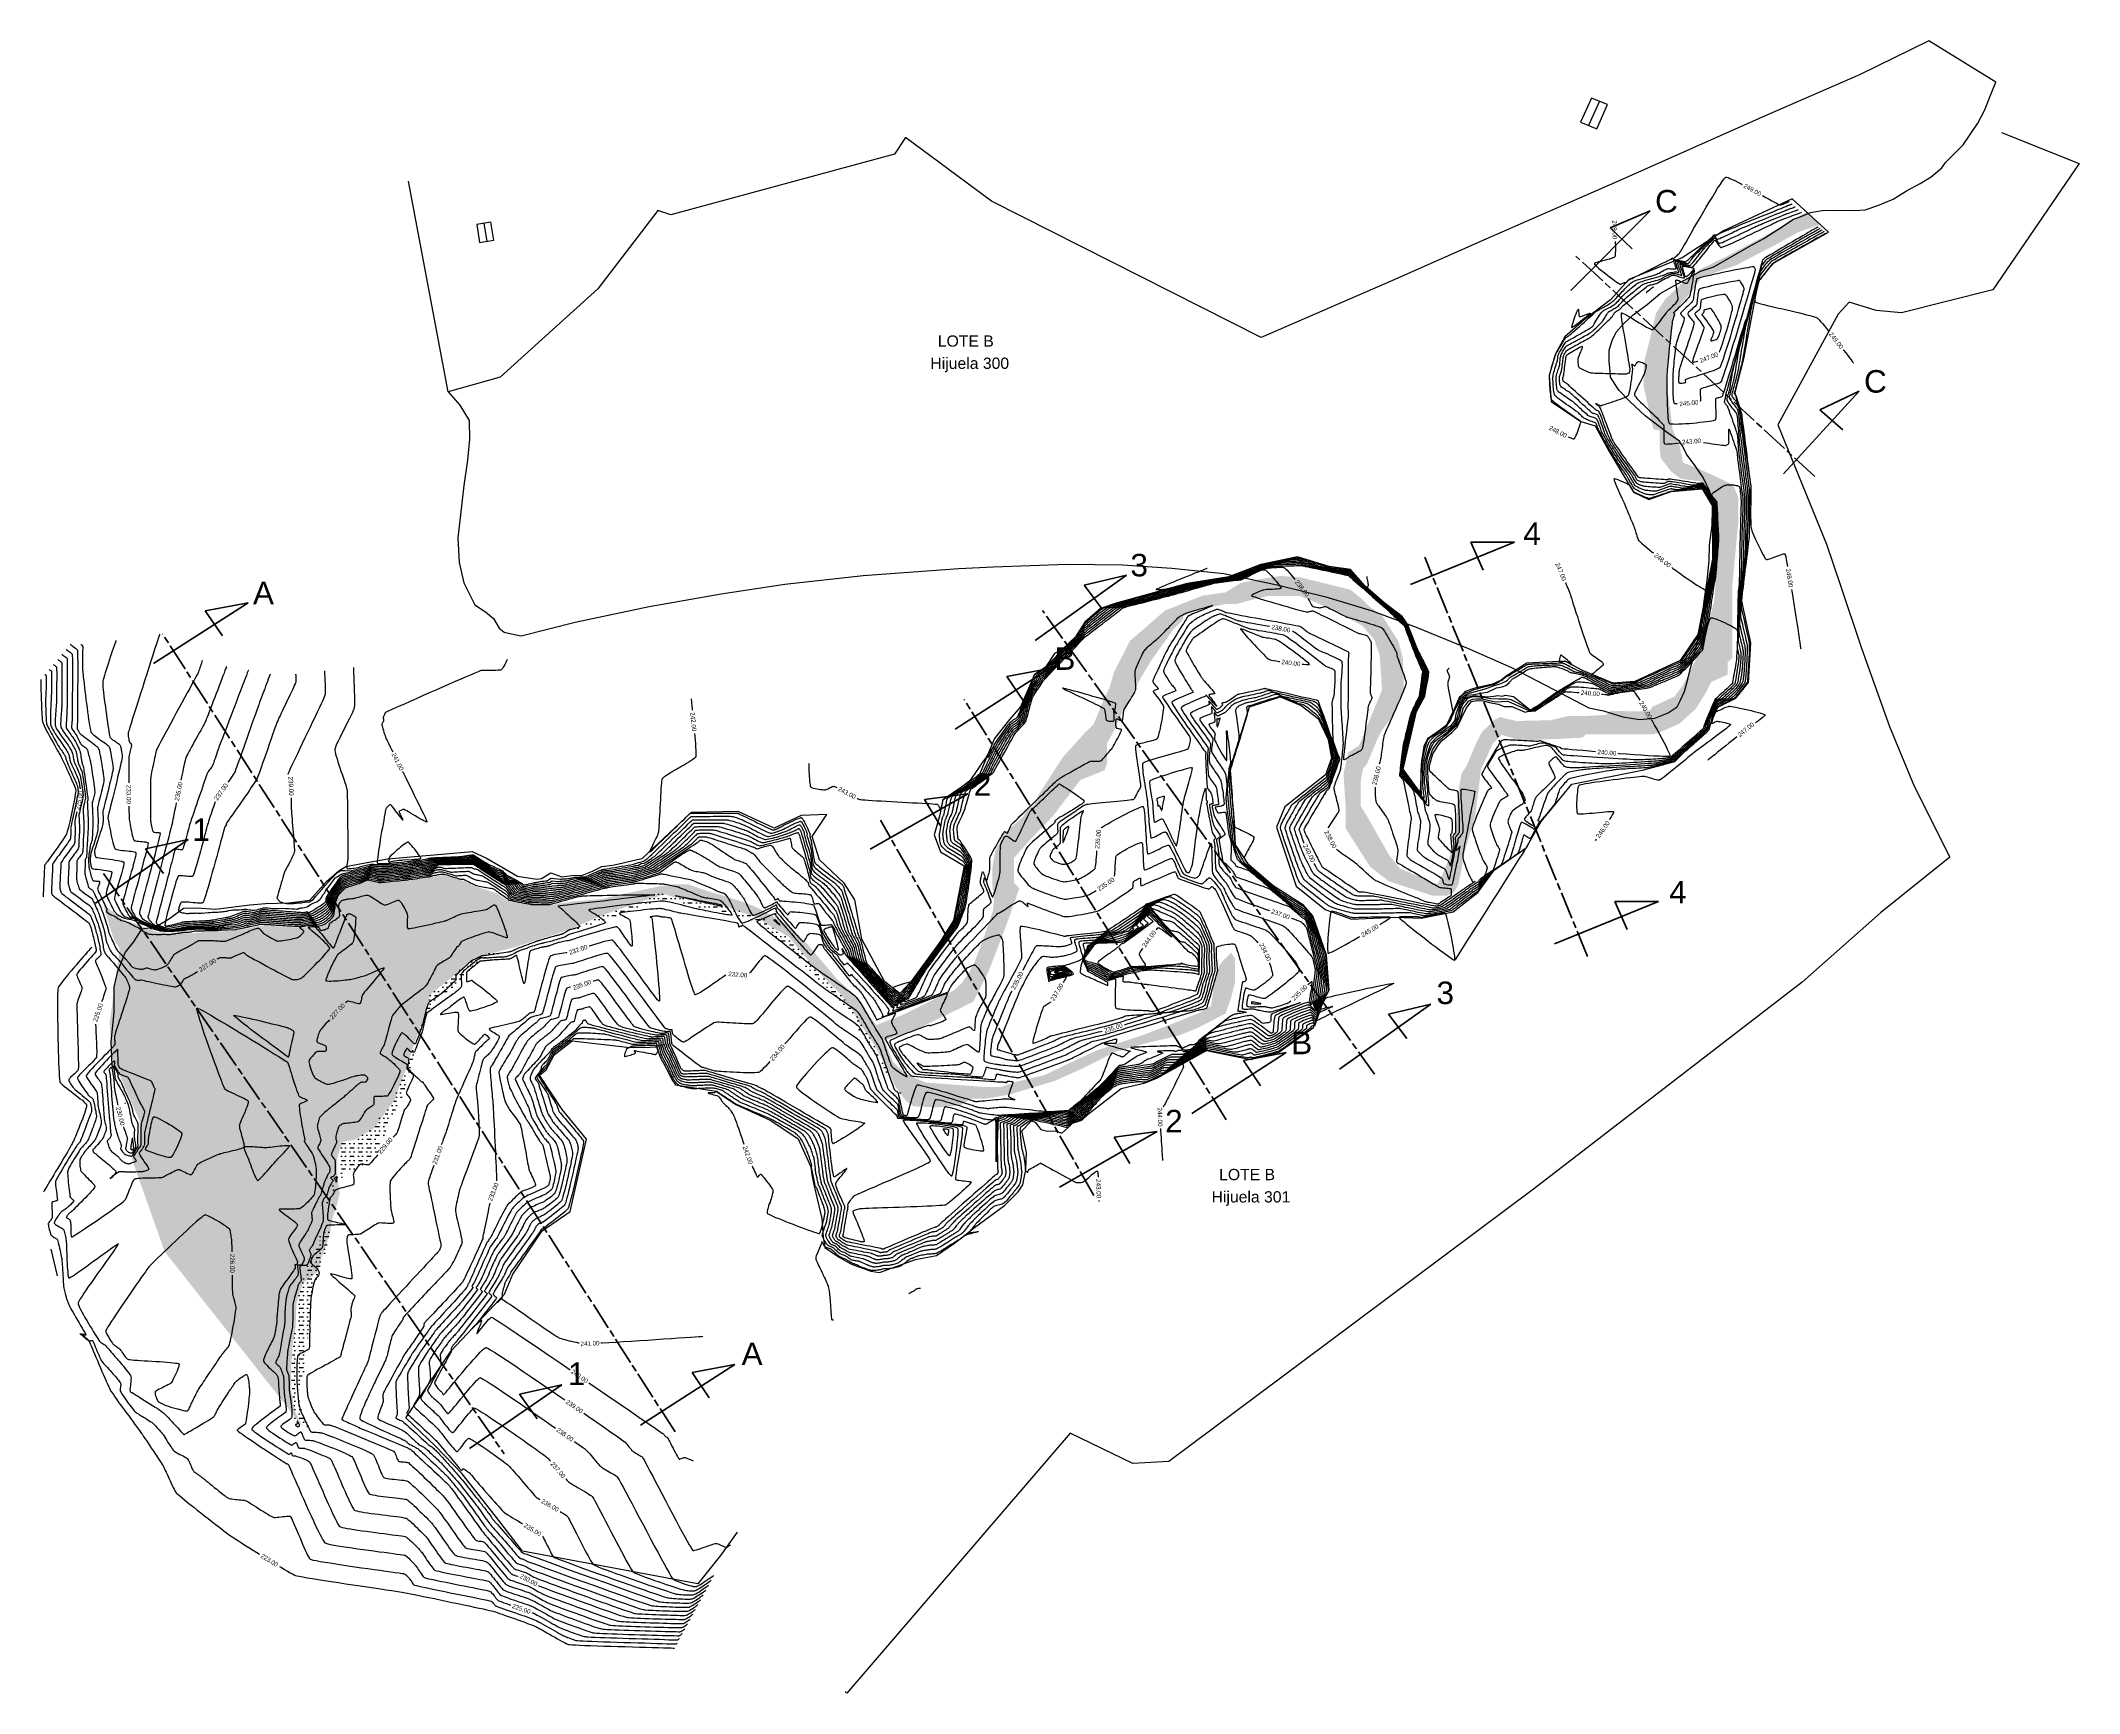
# Model space of a CAD drawing. Header units: metres. Extents: x 708941 to 724052, y 5405153 to 5413472.
# Drawn here: x 708941 to 710750, y 5411276 to 5412743 of the extents above; entities that cross this region are included whole.
import ezdxf

# ---------------------------------------------------------------- set-up
doc = ezdxf.new("R2010")
doc.units = ezdxf.units.M
doc.header["$LTSCALE"] = 12.7
doc.header["$MEASUREMENT"] = 0
doc.linetypes.add('ACAD_ISO08W100', pattern=[36, 24, -3, 6, -3])
for name, color, linetype in [('CONT-MJR1', 252, 'Continuous'), ('CONT-MNR1', 251, 'Continuous'), ('contornos2', 7, 'Continuous'), ('lineas', 7, 'Continuous'), ('poligono colbun', 7, 'Continuous'), ('rio', 251, 'Continuous'), ('texto', 7, 'Continuous')]:
    doc.layers.add(name, color=color, linetype=linetype)
doc.layers.add('corte', color=214, linetype='ACAD_ISO08W100', lineweight=40)

msp = doc.modelspace()

# ---------------------------------------------------------------- hatches: boundary and pattern name
at = {"layer": 'rio'}
h = msp.add_hatch(dxfattribs=at)
h.set_pattern_fill('MUDST', color=256, scale=15, style=0)
h.paths.add_polyline_path([(709010.7, 5411936.4), (709005, 5411946.5), (709001.3, 5411958.1), (708996.1, 5411976), (709012.7, 5411963), (709030.8, 5411956.5), (709044.5, 5411951.2), (709074.8, 5411950.3), (709089.6, 5411951.8), (709102.4, 5411952), (709123.6, 5411954.6), (709134.7, 5411956.9), (709145.4, 5411956.9), (709168.4, 5411955.6), (709183.3, 5411955.5), (709187.7, 5411955.4), (709193.9, 5411958.4), (709194.6, 5411958), (709200.7, 5411965.4), (709203.1, 5411977.2), (709205.6, 5411984), (709211.3, 5411990.3), (709223.7, 5411994.8), (709231.1, 5411997.3), (709241.2, 5411994.8), (709265.6, 5411997.1), (709286.4, 5412000.4), (709297.9, 5412001.9), (709315.2, 5411997.2), (709326.7, 5411992), (709345.1, 5411985.9), (709355.3, 5411979.4), (709376.5, 5411975.4), (709391.7, 5411975.3), (709413.1, 5411978.6), (709438.8, 5411980.9), (709461.6, 5411986.2), (709475.6, 5411989), (709492.9, 5411992.7), (709503.5, 5411993.8), (709515.2, 5411993.8), (709532.6, 5411987.7), (709547.4, 5411983.5), (709564.7, 5411977.9), (709575.6, 5411973.6), (709587.7, 5411967), (709601.9, 5411958.6), (709607.6, 5411954.3), (709621.5, 5411940), (709647.9, 5411909.1), (709660.4, 5411897.8), (709669.8, 5411887.8), (709676.5, 5411876.1), (709682.2, 5411869), (709705.8, 5411878), (709736, 5411893), (709750.6, 5411899.4), (709758, 5411906.3), (709764.8, 5411916.3), (709770.1, 5411926.6), (709778.3, 5411949.2), (709785.7, 5411970.6), (709786.5, 5411979.2), (709785.1, 5411993), (709785.1, 5412008.7), (709787.5, 5412022.9), (709795.8, 5412039.1), (709803.3, 5412045.7), (709812.9, 5412054.3), (709814.5, 5412059), (709815.9, 5412060.8), (709822.1, 5412063.8), (709825.3, 5412072), (709847.6, 5412106.6), (709866.9, 5412128.1), (709875, 5412136), (709882.9, 5412155.3), (709889, 5412168.3), (709893.2, 5412182.5), (709907.2, 5412209.9), (709938.5, 5412237), (709971.6, 5412250.1), (709991.7, 5412252.9), (710005.1, 5412261.1), (710014.6, 5412263.3), (710040.8, 5412267.6), (710057.9, 5412266.4), (710076.6, 5412261.9), (710102.9, 5412255.3), (710112.8, 5412247.3), (710119.5, 5412240.7), (710131.3, 5412231.8), (710145.4, 5412209.6), (710149.4, 5412194.3), (710150.3, 5412166.4), (710139.8, 5412142.3), (710130.2, 5412129.7), (710126.3, 5412121.7), (710117.7, 5412101), (710114.1, 5412096.5), (710111.9, 5412085.4), (710111.9, 5412063.5), (710117.6, 5412054.2), (710137.7, 5412018.9), (710146.8, 5412008), (710171.4, 5411997.2), (710180, 5411993.9), (710184.2, 5412001.6), (710190.7, 5412018), (710194.8, 5412034.4), (710197.3, 5412050.5), (710197.3, 5412064.3), (710199.3, 5412079.7), (710201.4, 5412092.2), (710205.7, 5412098.5), (710215, 5412120.4), (710219.5, 5412129), (710230.1, 5412139.4), (710235.6, 5412142.4), (710241.8, 5412140.7), (710250.3, 5412138.8), (710280.3, 5412139.5), (710296, 5412143.2), (710311.3, 5412143.2), (710329.3, 5412144.2), (710333.9, 5412147.8), (710359.3, 5412147.3), (710369, 5412148.4), (710370.8, 5412151.4), (710390.5, 5412160.6), (710398.2, 5412171), (710408.7, 5412192.1), (710415.9, 5412204.6), (710425.7, 5412246.2), (710427.9, 5412275.4), (710429, 5412328), (710428, 5412335), (710422.5, 5412340.8), (710414.4, 5412351.3), (710396, 5412353.9), (710387.7, 5412360), (710378.3, 5412372.1), (710377.1, 5412383.4), (710377.1, 5412396.8), (710371.6, 5412397.8), (710368.8, 5412410.6), (710362.9, 5412436), (710362.9, 5412455), (710369.7, 5412482.5), (710374, 5412500.9), (710382.1, 5412513.1), (710396.5, 5412526.8), (710413.8, 5412540.1), (710438.6, 5412552.3), (710472.4, 5412570.4), (710507.5, 5412590.6), (710519.7, 5412579.5), (710499.9, 5412572.6), (710481, 5412562), (710445.5, 5412543.6), (710413.8, 5412532.5), (710411.1, 5412528.1), (710405.8, 5412520.4), (710394.3, 5412506.9), (710388.8, 5412494.9), (710386.5, 5412476), (710382.7, 5412446.2), (710388.7, 5412397.6), (710395, 5412383.1), (710398, 5412368.1), (710411.1, 5412363.1), (710426.5, 5412356), (710442.4, 5412348.5), (710447.1, 5412337.1), (710447.1, 5412315.9), (710441.8, 5412260.1), (710441.8, 5412194.9), (710437.5, 5412190.9), (710437.5, 5412180), (710422.8, 5412173.3), (710418.7, 5412164.8), (710409.5, 5412149.8), (710394.8, 5412136.5), (710379.9, 5412129.8), (710371.9, 5412127), (710311.7, 5412127), (710308.9, 5412124), (710254.1, 5412121.4), (710237, 5412126.6), (710229.2, 5412118.7), (710218.7, 5412096), (710213.6, 5412055.1), (710203.6, 5412019.9), (710201.3, 5412006.6), (710198.6, 5411993.5), (710194.4, 5411986.5), (710188.5, 5411983.8), (710175.7, 5411983.8), (710137, 5411996.5), (710120.3, 5412009.4), (710098.7, 5412043.3), (710098.7, 5412061), (710096.7, 5412091.9), (710100.8, 5412110.8), (710110.6, 5412117.1), (710123.8, 5412149.2), (710130.9, 5412166.4), (710128.8, 5412197.1), (710123.8, 5412211.4), (710113.2, 5412223.6), (710085, 5412238.5), (710058.1, 5412249.8), (710029.7, 5412249.8), (710015.1, 5412246.3), (710001.6, 5412242.6), (709992, 5412242.6), (709972.3, 5412238.6), (709963.6, 5412235.8), (709954.3, 5412232.3), (709954.3, 5412228.6), (709945.9, 5412220.3), (709925.8, 5412192.2), (709917, 5412177.3), (709899.4, 5412144.6), (709894.3, 5412133.1), (709891.5, 5412127.4), (709886.7, 5412118.5), (709886.7, 5412100.9), (709884.6, 5412095), (709863.2, 5412086.5), (709839.1, 5412054.8), (709818.2, 5412032.9), (709804.2, 5412017.2), (709804.2, 5411995.5), (709809, 5411990.1), (709796.1, 5411953.8), (709781.7, 5411916.4), (709768.3, 5411889.7), (709746.9, 5411879.1), (709713.1, 5411863), (709689.3, 5411855.4), (709697, 5411836), (709708.2, 5411825.5), (709725.9, 5411817.9), (709778.2, 5411813.9), (709792.7, 5411813.9), (709806.4, 5411818.6), (709820.7, 5411821.9), (709831.7, 5411824.6), (709853.8, 5411835.3), (709879, 5411846.9), (709921.7, 5411861.1), (709948, 5411871.3), (709969.1, 5411879.9), (709979.3, 5411886), (709982.3, 5411909.4), (709987.2, 5411923.1), (709997, 5411933.3), (710000.4, 5411927.9), (710000.4, 5411906.7), (709997, 5411893.1), (709992, 5411879.1), (709967.6, 5411866.5), (709951.2, 5411859.8), (709918.8, 5411852.1), (709894.4, 5411845.2), (709864.9, 5411830.3), (709840.2, 5411819.2), (709812.7, 5411811), (709801.3, 5411807.4), (709779.3, 5411803.5), (709766.1, 5411803.5), (709756.9, 5411797.7), (709737.2, 5411795.8), (709715.2, 5411796.7), (709708.1, 5411801.9), (709698.2, 5411815.7), (709693.9, 5411826.5), (709676.5, 5411857.9), (709667.7, 5411869.5), (709661.2, 5411881.7), (709649.8, 5411897), (709627.1, 5411919.9), (709613, 5411936.8), (709604.7, 5411947), (709591.7, 5411954.5), (709575.9, 5411964.6), (709557.6, 5411970.5), (709551.4, 5411973.2), (709538, 5411976.4), (709518.1, 5411979.7), (709504, 5411982), (709494.3, 5411985), (709479.8, 5411980.6), (709442.4, 5411967.6), (709425.4, 5411960.3), (709402.9, 5411951.2), (709383.6, 5411945.2), (709362.1, 5411938.3), (709331.6, 5411930.1), (709320.4, 5411925), (709306.6, 5411912.1), (709285.9, 5411895.6), (709279.3, 5411870.3), (709273.8, 5411857.4), (709264.7, 5411829.7), (709254.1, 5411801.6), (709246.3, 5411791.2), (709237.3, 5411777.9), (709219.5, 5411767.1), (709208.6, 5411765.3), (709203.9, 5411751.5), (709203.9, 5411735.9), (709205.9, 5411719.1), (709203.3, 5411708.8), (709199.3, 5411696.3), (709197.4, 5411684.2), (709189.4, 5411661.1), (709186.3, 5411649.7), (709173, 5411639.6), (709167.5, 5411621.1), (709166.8, 5411600.7), (709164.1, 5411585.6), (709162.7, 5411558.5), (709162.7, 5411546.6), (709166, 5411526.5), (709173.4, 5411512), (709050.6, 5411667.9), (709021.2, 5411751), (709026.3, 5411756), (709028.1, 5411762.2), (709028.6, 5411783.3), (709023.4, 5411795.3), (709011.2, 5411823.3), (709005, 5411832.8), (709001.8, 5411870.9)])
h = msp.add_hatch(dxfattribs=at)
h.set_pattern_fill('MUDST', color=256, scale=15, style=0)
h.paths.add_polyline_path([(709425.2, 5411955.8), (709442.9, 5411963.5), (709462.9, 5411969.5), (709485.2, 5411978.4), (709493.8, 5411978.9), (709501.2, 5411979.4), (709517.7, 5411975.2), (709542.2, 5411970.1), (709562.2, 5411965), (709577.4, 5411959.3), (709608.7, 5411934.2), (709625.7, 5411914.3), (709646.8, 5411893.8), (709660.3, 5411879.2), (709665.7, 5411865.7), (709677.7, 5411849.3), (709687.8, 5411834.3), (709693.6, 5411818.8), (709703.5, 5411808.4), (709695.3, 5411819.7), (709694.5, 5411824.7), (709694.8, 5411827.9), (709694.7, 5411831.3), (709690.9, 5411835.3), (709687.5, 5411838.7), (709683.7, 5411846.1), (709680.5, 5411850.4), (709679.2, 5411854.1), (709674, 5411861.3), (709672.3, 5411865), (709669, 5411868.6), (709665.1, 5411876), (709664.4, 5411880), (709659.8, 5411883.7), (709656.7, 5411887.1), (709651.4, 5411894.8), (709649.7, 5411899.5), (709636.6, 5411909.8), (709630.3, 5411917.5), (709627.4, 5411921.2), (709622.8, 5411924.8), (709613.2, 5411936.4), (709612.3, 5411940), (709608.4, 5411943.8), (709603.9, 5411948.3), (709597.4, 5411951), (709590.6, 5411955.1), (709584.9, 5411958.9), (709582.5, 5411962.7), (709582, 5411965.8), (709570.8, 5411966.1), (709567.3, 5411969.5), (709559.7, 5411970.1), (709552.1, 5411973.9), (709544.7, 5411977.5), (709533.8, 5411977.4), (709531.5, 5411977.2), (709522.1, 5411981.1), (709511.6, 5411981.3), (709508.5, 5411981.2), (709499.8, 5411985), (709492.8, 5411985), (709488.9, 5411985.1), (709481, 5411981.2), (709462.2, 5411974.4), (709458.7, 5411973.6), (709451.4, 5411973.6), (709447.6, 5411969.6), (709443.9, 5411970), (709436.3, 5411966.6), (709428.6, 5411962.4), (709421.1, 5411958.6), (709409.6, 5411953.3)])
h = msp.add_hatch(dxfattribs=at)
h.set_pattern_fill('MUDST', color=256, scale=15, style=0)
h.paths.add_polyline_path([(709192.6, 5411705.5), (709196.5, 5411719.2), (709197.3, 5411726.1), (709203.1, 5411730.6), (709204, 5411738.1), (709204.2, 5411754.1), (709204.1, 5411760.3), (709204.5, 5411763.4), (709208.8, 5411764), (709211.9, 5411767.4), (709219.3, 5411767.4), (709229.2, 5411772.9), (709233.5, 5411776.1), (709238.5, 5411782.9), (709241.4, 5411786.5), (709246.3, 5411789.8), (709248.8, 5411797.3), (709249.8, 5411800.9), (709253.9, 5411801.2), (709256.3, 5411808.9), (709256.3, 5411816.3), (709258.8, 5411819.4), (709261.1, 5411820.1), (709263.9, 5411827.9), (709263.8, 5411836.6), (709264.5, 5411838.6), (709268.1, 5411838.7), (709270.2, 5411846.5), (709271.4, 5411850.1), (709271.4, 5411854.4), (709271.4, 5411857.1), (709275.2, 5411861.3), (709277.1, 5411865), (709278.9, 5411872.8), (709278.8, 5411876.7), (709278.9, 5411883.5), (709283.1, 5411883.7), (709284.9, 5411891.2), (709286.5, 5411899.2), (709293.6, 5411902.4), (709300.2, 5411906.6), (709301.5, 5411909.9), (709309.7, 5411918.1), (709317.3, 5411921), (709324.2, 5411927.9), (709328.8, 5411928.7), (709331.7, 5411932.1), (709338.6, 5411932.5), (709346.2, 5411936.2), (709350.2, 5411936.2), (709353.9, 5411936.1), (709364.6, 5411940.4), (709348.9, 5411932.3), (709329.9, 5411924.5), (709316.3, 5411913.3), (709304.2, 5411900), (709290.3, 5411890.9), (709281.5, 5411875.2), (709276.2, 5411858.1), (709271.5, 5411841.4), (709271.1, 5411839.8), (709266.8, 5411823.1), (709261.7, 5411805.4), (709253.3, 5411789.6), (709246.1, 5411773.2), (709239.9, 5411755.9), (709228.7, 5411743.9), (709212.3, 5411739.1), (709202.2, 5411724.7)])
h = msp.add_hatch(dxfattribs=at)
h.set_pattern_fill('MUDST', color=256, scale=15, style=0)
h.paths.add_polyline_path([(709179.2, 5411511.1), (709168.5, 5411517.1), (709166.1, 5411519.8), (709166, 5411526.5), (709164.3, 5411540.1), (709163.2, 5411550.6), (709163.3, 5411561.2), (709164, 5411577.8), (709167, 5411608.4), (709167, 5411617.4), (709166.5, 5411628.8), (709171.1, 5411632.6), (709174.7, 5411651.2), (709174.6, 5411655.4), (709180.2, 5411659.3), (709182, 5411670.8), (709186.4, 5411674.2), (709188.4, 5411677.7), (709189.1, 5411685.1), (709191, 5411687.9), (709193.3, 5411688.9), (709198.3, 5411684.6), (709192.4, 5411665.9), (709182.6, 5411635.3), (709179.1, 5411611.3), (709178.1, 5411594.9), (709175.7, 5411567), (709168.9, 5411546.4), (709171.2, 5411529.3)])

# ---------------------------------------------------------------- linework, layer by layer
at = {"layer": 'CONT-MJR1', "flags": 128}
for points, elevation in [([(710233.9, 5412171.3), (710233.9, 5412171.3), (710233.9, 5412171.3), (710233.9, 5412171.3), (710233.9, 5412171.3), (710233.9, 5412171.3), (710233.9, 5412171.3), (710233.9, 5412171.3), (710233.9, 5412171.3), (710235.4, 5412171.8), (710238.5, 5412172.9), (710241.2, 5412174.5), (710242.3, 5412175), (710242.7, 5412175.6), (710243.2, 5412176.2), (710243.6, 5412176.7), (710244, 5412177.1), (710244.4, 5412177.4), (710245.2, 5412177.9), (710246.3, 5412178.5), (710247.6, 5412179.3), (710249, 5412180.1), (710250.4, 5412180.9), (710251.8, 5412181.6), (710253, 5412182.3), (710253.9, 5412182.8), (710254.5, 5412183.2), (710255.1, 5412183.6), (710255.8, 5412184.1), (710256.6, 5412184.6), (710257.5, 5412185.2), (710258.3, 5412185.8), (710259.2, 5412186.3), (710259.9, 5412186.7), (710260.5, 5412187), (710261.2, 5412187.1), (710262.1, 5412187.3), (710263.3, 5412187.5), (710264.5, 5412187.6), (710265.9, 5412187.7), (710267.2, 5412187.8), (710268.4, 5412188), (710269.5, 5412188), (710270.3, 5412188.1), (710271.1, 5412188.1), (710272.3, 5412188.2), (710273.8, 5412188.3), (710275.6, 5412188.4), (710277.5, 5412188.4), (710279.5, 5412188.5), (710281.5, 5412188.6), (710283.4, 5412188.7), (710285.1, 5412188.7), (710286.5, 5412188.7), (710287.5, 5412188.7), (710288.2, 5412188.7), (710288.8, 5412188.5), (710289.6, 5412188.3), (710290.4, 5412188), (710291.3, 5412187.7), (710292.3, 5412187.3), (710293.1, 5412187), (710293.9, 5412186.7), (710294.5, 5412186.4), (710295, 5412186.2), (710295.7, 5412185.8), (710296.6, 5412185.3), (710297.5, 5412184.8), (710298.4, 5412184.3), (710299.4, 5412183.8), (710300.2, 5412183.3), (710301, 5412182.9), (710301.6, 5412182.7), (710302.2, 5412182.5), (710303.1, 5412182.3), (710304, 5412182.1), (710305.1, 5412181.9), (710306.1, 5412181.7), (710307.1, 5412181.5), (710307.9, 5412181.3), (710308.6, 5412181.1), (710309.2, 5412180.9), (710310, 5412180.5), (710311.1, 5412180.1), (710312.3, 5412179.5), (710313.6, 5412178.9), (710315, 5412178.3), (710316.4, 5412177.7), (710317.7, 5412177.1), (710318.8, 5412176.5), (710319.8, 5412176.1), (710320.6, 5412175.7), (710321.3, 5412175.4), (710322.2, 5412174.9), (710323.3, 5412174.3), (710324.6, 5412173.6), (710326, 5412172.9), (710327.4, 5412172.1), (710328.8, 5412171.4), (710330.2, 5412170.6), (710331.5, 5412170), (710332.7, 5412169.5), (710333.6, 5412169.1), (710334.3, 5412168.9), (710335.1, 5412168.8), (710336.1, 5412168.8), (710337.2, 5412168.9), (710338.6, 5412168.9), (710340, 5412169.1), (710341.4, 5412169.2), (710342.8, 5412169.4), (710344.2, 5412169.5), (710345.4, 5412169.7), (710346.4, 5412169.8), (710347.2, 5412169.9), (710348, 5412170), (710349, 5412170.1), (710350.2, 5412170.3), (710351.6, 5412170.5), (710353, 5412170.7), (710354.5, 5412170.9), (710356, 5412171.1), (710357.3, 5412171.3), (710358.5, 5412171.5), (710359.6, 5412171.7), (710360.3, 5412171.9), (710361, 5412172.2), (710362.2, 5412172.7), (710363.8, 5412173.3), (710365.6, 5412174.2), (710367.8, 5412175.1), (710370.1, 5412176.2), (710372.4, 5412177.2), (710374.9, 5412178.4), (710377.2, 5412179.4), (710379.5, 5412180.5), (710381.6, 5412181.4), (710383.4, 5412182.3), (710384.9, 5412183), (710386, 5412183.5), (710386.6, 5412183.8), (710387.3, 5412184.1), (710388.2, 5412184.4), (710389.3, 5412184.8), (710390.4, 5412185.2), (710391.5, 5412185.6), (710392.6, 5412186.1), (710393.5, 5412186.5), (710394.4, 5412186.9), (710395, 5412187.3), (710395.6, 5412187.8), (710396.4, 5412188.5), (710397.3, 5412189.4), (710398.2, 5412190.4), (710399.2, 5412191.4), (710400.2, 5412192.5), (710401.2, 5412193.6), (710402, 5412194.5), (710402.8, 5412195.4), (710403.3, 5412196), (710403.8, 5412196.6), (710404.4, 5412197.5), (710405.3, 5412198.7), (710406.2, 5412200), (710407.3, 5412201.4), (710408.3, 5412202.9), (710409.3, 5412204.3), (710410.3, 5412205.8), (710411.2, 5412207.1), (710412, 5412208.3), (710412.6, 5412209.2), (710412.9, 5412209.9), (710413.2, 5412210.6), (710413.5, 5412211.7), (710413.9, 5412212.8), (710414.2, 5412214.2), (710414.5, 5412215.5), (710414.9, 5412216.9), (710415.2, 5412218.3), (710415.4, 5412219.5), (710415.6, 5412220.5), (710415.8, 5412221.4), (710415.9, 5412222.1), (710416.1, 5412223.2), (710416.3, 5412224.5), (710416.5, 5412226), (710416.8, 5412227.6), (710417, 5412229.2), (710417.2, 5412230.8), (710417.4, 5412232.3), (710417.6, 5412233.7), (710417.8, 5412234.8), (710417.9, 5412235.6), (710418.1, 5412236.3), (710418.3, 5412237.5), (710418.6, 5412239.2), (710419.1, 5412241.2), (710419.5, 5412243.6), (710420.1, 5412246.2), (710420.7, 5412249), (710421.3, 5412252), (710421.9, 5412255), (710422.5, 5412258), (710423.1, 5412260.9), (710423.7, 5412263.8), (710424.2, 5412266.4), (710424.7, 5412268.8), (710425.1, 5412270.8), (710425.4, 5412272.5), (710425.6, 5412273.7), (710425.8, 5412274.5), (710425.9, 5412275.3), (710426, 5412276.4), (710426.1, 5412277.8), (710426.3, 5412279.4), (710426.4, 5412281.1), (710426.5, 5412282.8), (710426.7, 5412284.5), (710426.8, 5412286.2), (710426.9, 5412287.8), (710427, 5412289.1), (710427.1, 5412290.3), (710427.1, 5412291.1), (710427.1, 5412291.9), (710427.1, 5412293.2), (710427.2, 5412294.8), (710427.2, 5412296.7), (710427.2, 5412298.8), (710427.2, 5412301.1), (710427.1, 5412303.4), (710427.1, 5412305.7), (710427.1, 5412307.9), (710427.1, 5412310), (710427.1, 5412311.9), (710427.1, 5412313.5), (710427.1, 5412314.8), (710427.1, 5412315.6), (710427, 5412316.4), (710427, 5412317.6), (710427, 5412318.9), (710427, 5412320.5), (710426.9, 5412322.1), (710426.9, 5412323.8), (710426.8, 5412325.5), (710426.7, 5412327.1), (710426.6, 5412328.6), (710426.6, 5412329.8), (710426.4, 5412330.8), (710426.3, 5412331.4), (710426, 5412332.1), (710425.6, 5412332.9), (710425.1, 5412333.8), (710424.6, 5412334.8), (710423.9, 5412335.8), (710423.3, 5412336.7), (710422.7, 5412337.6), (710422.2, 5412338.4), (710421.8, 5412339), (710421.4, 5412339.6), (710420.9, 5412340.5), (710420.3, 5412341.5), (710419.6, 5412342.6), (710418.8, 5412343.8), (710418.1, 5412344.9), (710417.3, 5412345.9), (710416.6, 5412346.8), (710416, 5412347.5), (710415.4, 5412347.9), (710414.7, 5412348.1), (710413.8, 5412348.1), (710412.7, 5412348), (710411.3, 5412347.9), (710409.9, 5412347.7), (710408.5, 5412347.5), (710407, 5412347.2), (710405.6, 5412347), (710404.4, 5412346.9), (710403.3, 5412346.8), (710402.5, 5412346.7), (710401.7, 5412346.8), (710400.6, 5412346.9), (710399.3, 5412347.2), (710397.7, 5412347.4), (710396, 5412347.7), (710394.2, 5412348.1), (710392.5, 5412348.4), (710390.8, 5412348.6), (710389.3, 5412348.9), (710387.9, 5412349.1), (710386.9, 5412349.2), (710386.2, 5412349.2), (710385.5, 5412349.1), (710384.5, 5412348.8), (710383.5, 5412348.4), (710382.4, 5412348), (710381.2, 5412347.5), (710380.1, 5412347.1), (710379.1, 5412346.7), (710378.2, 5412346.4), (710377.4, 5412346.2), (710376.6, 5412346.2), (710375.5, 5412346.2), (710374, 5412346.3), (710372.4, 5412346.4), (710370.6, 5412346.5), (710368.8, 5412346.7), (710367.1, 5412346.8), (710365.5, 5412347), (710364.1, 5412347.1), (710363.1, 5412347.3), (710362.5, 5412347.4), (710361.9, 5412347.6), (710361.1, 5412347.8), (710360.3, 5412348.2), (710359.4, 5412348.5), (710358.5, 5412348.9), (710357.8, 5412349.3), (710357.1, 5412349.7), (710356.6, 5412350.1), (710356.2, 5412350.6), (710355.7, 5412351.3), (710355.2, 5412352.2), (710354.6, 5412353.1), (710354.1, 5412354.1), (710353.6, 5412355), (710353.2, 5412355.9), (710352.8, 5412356.5), (710352.4, 5412357), (710351.8, 5412357.9), (710351, 5412359.1), (710350, 5412360.5), (710348.8, 5412362.1), (710347.6, 5412363.8), (710346.4, 5412365.5), (710345.2, 5412367.3), (710344, 5412368.9), (710343, 5412370.4), (710342.1, 5412371.6), (710341.4, 5412372.6), (710341, 5412373.2), (710340.5, 5412373.9), (710339.9, 5412374.8), (710339.2, 5412375.8), (710338.5, 5412377), (710337.7, 5412378.2), (710336.9, 5412379.3), (710336.2, 5412380.5), (710335.5, 5412381.5), (710335, 5412382.4), (710334.6, 5412383.1), (710334.1, 5412383.8), (710333.6, 5412384.7), (710333, 5412385.8), (710332.4, 5412386.9), (710331.7, 5412388.1), (710331.1, 5412389.4), (710330.4, 5412390.5), (710329.9, 5412391.6), (710329.4, 5412392.5), (710329, 5412393.2), (710328.7, 5412394), (710328.3, 5412395.2), (710327.7, 5412396.6), (710327.1, 5412398.4), (710326.4, 5412400.3), (710325.7, 5412402.2), (710325, 5412404.1), (710324.3, 5412405.9), (710323.7, 5412407.5), (710323.2, 5412408.8), (710322.8, 5412409.7), (710322.5, 5412410.2), (710322, 5412410.5), (710321.3, 5412410.8), (710320.5, 5412411.1), (710319.6, 5412411.4), (710318.8, 5412411.7), (710318, 5412411.9), (710317.5, 5412412.2), (710317.1, 5412412.5), (710316.3, 5412413.2), (710315.2, 5412414.1), (710313.9, 5412415.4), (710312.4, 5412416.7), (710310.7, 5412418.3), (710308.9, 5412419.9), (710307.1, 5412421.5), (710305.4, 5412423.2), (710303.6, 5412424.8), (710302.1, 5412426.2), (710300.7, 5412427.5), (710299.5, 5412428.6), (710298.6, 5412429.3), (710298.1, 5412429.8), (710297.4, 5412430.3), (710296.6, 5412430.9), (710295.5, 5412431.6), (710294.4, 5412432.3), (710293.3, 5412433.1), (710292.1, 5412433.9), (710291.1, 5412434.6), (710290.2, 5412435.3), (710289.5, 5412435.9), (710289.2, 5412436.4), (710288.9, 5412437), (710288.7, 5412437.9), (710288.6, 5412439), (710288.5, 5412440.1), (710288.4, 5412441.3), (710288.4, 5412442.4), (710288.4, 5412443.3), (710288.4, 5412444), (710288.5, 5412444.6), (710288.7, 5412445.4), (710289, 5412446.2), (710289.3, 5412447.1), (710289.6, 5412448), (710289.9, 5412448.9), (710290.1, 5412449.6), (710290.2, 5412450.3), (710290.3, 5412450.9), (710290.5, 5412451.8), (710290.6, 5412453), (710290.8, 5412454.4), (710291, 5412456), (710291.2, 5412457.5), (710291.3, 5412459), (710291.5, 5412460.4), (710291.7, 5412461.6), (710291.8, 5412462.5), (710291.9, 5412463), (710292.2, 5412463.6), (710292.5, 5412464.3), (710293, 5412465.1), (710293.4, 5412465.9), (710293.9, 5412466.6), (710294.4, 5412467.3), (710294.8, 5412467.7), (710295.2, 5412468), (710296.1, 5412468.6), (710297.3, 5412469.3), (710298.8, 5412470.1), (710300.5, 5412471.1), (710302.3, 5412472.1), (710304.2, 5412473.1), (710306, 5412474.1), (710307.7, 5412475), (710309.2, 5412475.8), (710310.5, 5412476.5), (710311.4, 5412477), (710311.8, 5412477.2), (710312.4, 5412477.5), (710313, 5412477.9), (710313.8, 5412478.3), (710314.6, 5412478.8), (710315.3, 5412479.2), (710316, 5412479.6), (710316.5, 5412479.9), (710316.9, 5412480.3), (710317.7, 5412481), (710318.7, 5412482), (710320, 5412483.2), (710321.6, 5412484.7), (710323.2, 5412486.2), (710324.9, 5412487.9), (710326.7, 5412489.6), (710328.4, 5412491.2), (710330.1, 5412492.8), (710331.6, 5412494.2), (710332.9, 5412495.5), (710333.9, 5412496.5), (710334.6, 5412497.2), (710335, 5412497.6), (710335.3, 5412498.1), (710335.7, 5412498.7), (710336.1, 5412499.4), (710336.6, 5412500.1), (710337, 5412500.8), (710337.4, 5412501.4), (710337.7, 5412501.8), (710338.1, 5412502.1), (710338.8, 5412502.5), (710339.5, 5412502.9), (710340.2, 5412503.3), (710340.9, 5412503.6), (710341.4, 5412503.9), (710341.7, 5412504.3), (710342.2, 5412504.8), (710342.7, 5412505.3), (710343.3, 5412505.9), (710343.8, 5412506.5), (710344.3, 5412507), (710344.6, 5412507.3), (710345, 5412507.7), (710345.9, 5412508.4), (710347.1, 5412509.4), (710348.6, 5412510.6), (710350.4, 5412512.1), (710352.3, 5412513.7), (710354.4, 5412515.3), (710356.5, 5412517), (710358.5, 5412518.7), (710360.5, 5412520.3), (710362.4, 5412521.7), (710364, 5412523), (710365.3, 5412524), (710366.2, 5412524.7), (710366.8, 5412525.1), (710367.4, 5412525.3), (710368.2, 5412525.6), (710369.1, 5412525.9), (710370, 5412526.1), (710371, 5412526.4), (710372, 5412526.6), (710372.9, 5412526.9), (710373.7, 5412527.1), (710374.3, 5412527.3), (710375, 5412527.6), (710376, 5412528.2), (710377.4, 5412528.9), (710378.9, 5412529.7), (710380.6, 5412530.6), (710382.2, 5412531.5), (710383.8, 5412532.3), (710385.3, 5412533.1), (710386.4, 5412533.7), (710387.3, 5412534.1), (710387.6, 5412534.3), (710388, 5412534.4), (710388.5, 5412534.6), (710389.1, 5412534.7), (710389.6, 5412534.7), (710390, 5412534.7), (710390.4, 5412534.6), (710391.3, 5412534.3), (710392.5, 5412533.9), (710393.8, 5412533.4), (710395.2, 5412532.9), (710396.6, 5412532.5), (710397.8, 5412532.2), (710398.5, 5412532.1), (710398.9, 5412532.1), (710399.1, 5412532.1), (710399.1, 5412532.1), (710399.2, 5412532.2), (710399.2, 5412532.4), (710399.2, 5412532.8), (710399, 5412533.5), (710398.7, 5412534.7), (710398.2, 5412536), (710397.7, 5412537.4), (710397.1, 5412538.7), (710396.6, 5412539.9), (710396.3, 5412540.8), (710396.1, 5412541.2), (710396, 5412541.6), (710395.8, 5412542.2), (710395.6, 5412542.9), (710395.4, 5412543.5), (710395.3, 5412543.9), (710395.3, 5412544.1), (710395.3, 5412544.2), (710395.4, 5412544.2), (710395.4, 5412544.2), (710395.5, 5412544.3), (710395.7, 5412544.3), (710396.2, 5412544.2), (710396.8, 5412544.1), (710397.5, 5412543.9), (710398.2, 5412543.7), (710398.6, 5412543.6), (710399, 5412543.5), (710399.7, 5412543.2), (710400.6, 5412543), (710401.6, 5412542.6), (710402.7, 5412542.3), (710403.8, 5412542), (710404.8, 5412541.8), (710405.5, 5412541.8), (710405.9, 5412541.8), (710406.2, 5412541.8), (710406.3, 5412541.8), (710406.3, 5412541.8), (710406.5, 5412542), (710406.8, 5412542.3), (710407.5, 5412542.9), (710408.5, 5412544.1), (710409.8, 5412545.5), (710411.2, 5412547.2), (710412.8, 5412549.1), (710414.4, 5412551.2), (710416.1, 5412553.3), (710417.8, 5412555.3), (710419.4, 5412557.4), (710420.9, 5412559.3), (710422.2, 5412561), (710423.4, 5412562.4), (710424.3, 5412563.5), (710424.9, 5412564.3), (710425.1, 5412564.6), (710425.4, 5412564.9), (710425.7, 5412565.3), (710426.1, 5412565.6), (710426.3, 5412565.7), (710426.5, 5412565.5), (710427, 5412564.9), (710427.6, 5412564.1), (710428.3, 5412563.1), (710429, 5412562), (710429.8, 5412561), (710430.6, 5412560.1), (710431.2, 5412559.5), (710431.5, 5412559.2), (710431.8, 5412559.1), (710431.9, 5412559.1), (710431.9, 5412559.1), (710432.1, 5412559.1), (710432.5, 5412559.3), (710433.4, 5412559.6), (710435, 5412560.2), (710437, 5412561.1), (710439.4, 5412562.2), (710442.1, 5412563.4), (710445.1, 5412564.8), (710448.3, 5412566.3), (710451.6, 5412567.8), (710455, 5412569.5), (710458.4, 5412571.1), (710461.8, 5412572.7), (710465.2, 5412574.3), (710468.3, 5412575.8), (710471.3, 5412577.3), (710474, 5412578.5), (710476.4, 5412579.7), (710478.3, 5412580.7), (710479.9, 5412581.4), (710480.9, 5412581.9), (710481.4, 5412582.1), (710482.1, 5412582.4), (710483, 5412582.8), (710483.9, 5412583.2), (710485, 5412583.6), (710485.9, 5412584), (710486.8, 5412584.3), (710487.3, 5412584.5), (710487.5, 5412584.6), (710487.7, 5412584.7), (710487.8, 5412584.7), (710488.1, 5412584.8), (710488.9, 5412585.1), (710490.1, 5412585.5), (710491.5, 5412586.1), (710493.2, 5412586.7), (710495.1, 5412587.4), (710496.9, 5412588.1), (710498.7, 5412588.7), (710500.3, 5412589.3), (710501.6, 5412589.8), (710502.7, 5412590.2), (710503.2, 5412590.4)], 245), ([(710518, 5412577.5), (710517.9, 5412577.5), (710517.8, 5412577.4), (710517.7, 5412577.3), (710517.3, 5412577.2), (710516.9, 5412576.9), (710516.4, 5412576.7), (710516.1, 5412576.5), (710515.8, 5412576.3), (710515.3, 5412576), (710514.7, 5412575.7), (710514.2, 5412575.4), (710513.8, 5412575.1), (710513.5, 5412574.9), (710512.5, 5412574.4), (710511, 5412573.5), (710509.1, 5412572.4), (710506.9, 5412571), (710504.2, 5412569.5), (710501.4, 5412567.8), (710498.3, 5412566.1), (710495.2, 5412564.2), (710491.9, 5412562.3), (710488.7, 5412560.4), (710485.5, 5412558.5), (710482.5, 5412556.8), (710479.6, 5412555.1), (710477, 5412553.5), (710474.7, 5412552.2), (710472.8, 5412551.1), (710471.4, 5412550.2), (710470.4, 5412549.6), (710470, 5412549.4), (710469.7, 5412549.1), (710469.3, 5412548.6), (710468.9, 5412548.1), (710468.5, 5412547.6), (710468.3, 5412547.2), (710468.1, 5412546.5), (710467.6, 5412544.7), (710466.8, 5412541.7), (710465.7, 5412537.9), (710464.5, 5412533.3), (710463, 5412528), (710461.4, 5412522.1), (710459.7, 5412515.8), (710457.9, 5412509.2), (710456.1, 5412502.3), (710454.2, 5412495.4), (710452.4, 5412488.6), (710450.6, 5412481.9), (710448.9, 5412475.5), (710447.3, 5412469.5), (710445.8, 5412464.1), (710444.5, 5412459.3), (710443.4, 5412455.3), (710442.6, 5412452.1), (710442.1, 5412450), (710441.8, 5412449), (710441.6, 5412448.2), (710441.4, 5412447), (710441.2, 5412445.7), (710440.9, 5412444.1), (710440.7, 5412442.4), (710440.4, 5412440.7), (710440.1, 5412439), (710439.8, 5412437.3), (710439.6, 5412435.8), (710439.4, 5412434.6), (710439.2, 5412433.5), (710439.1, 5412432.9), (710438.9, 5412432.1), (710438.6, 5412431.1), (710438.2, 5412430), (710437.9, 5412428.9), (710437.5, 5412427.7), (710437.2, 5412426.5), (710436.9, 5412425.4), (710436.8, 5412424.5), (710436.8, 5412423.8), (710437.1, 5412423.1), (710437.6, 5412422.2), (710438.4, 5412421), (710439.3, 5412419.7), (710440.4, 5412418.3), (710441.4, 5412416.9), (710442.5, 5412415.6), (710443.4, 5412414.4), (710444.2, 5412413.4), (710444.7, 5412412.7), (710445, 5412412.3), (710445.2, 5412412), (710445.4, 5412411.4), (710445.6, 5412410.9), (710445.8, 5412410.3), (710445.9, 5412409.8), (710446, 5412409.3), (710446.1, 5412408.9), (710446.2, 5412408), (710446.3, 5412406.7), (710446.4, 5412405), (710446.6, 5412403.1), (710446.7, 5412400.9), (710446.9, 5412398.7), (710447.1, 5412396.4), (710447.3, 5412394.1), (710447.4, 5412392), (710447.6, 5412390.1), (710447.7, 5412388.4), (710447.8, 5412387), (710447.9, 5412386.1), (710448, 5412385.2), (710448.2, 5412383.9), (710448.4, 5412382.2), (710448.7, 5412380.2), (710449, 5412377.9), (710449.3, 5412375.5), (710449.6, 5412372.9), (710449.9, 5412370.4), (710450.3, 5412367.9), (710450.6, 5412365.4), (710450.9, 5412363.2), (710451.1, 5412361.2), (710451.3, 5412359.6), (710451.5, 5412358.3), (710451.6, 5412357.5), (710451.7, 5412356.7), (710451.9, 5412355.5), (710452.1, 5412354.1), (710452.3, 5412352.5), (710452.5, 5412350.8), (710452.8, 5412349.1), (710453, 5412347.3), (710453.3, 5412345.6), (710453.5, 5412344), (710453.6, 5412342.6), (710453.8, 5412341.5), (710453.8, 5412340.6), (710453.9, 5412339.8), (710453.9, 5412338.7), (710453.9, 5412337.3), (710454, 5412335.7), (710454, 5412333.9), (710454, 5412332.1), (710454, 5412330.2), (710454, 5412328.4), (710454, 5412326.7), (710454, 5412325), (710454, 5412323.6), (710453.9, 5412322.5), (710453.9, 5412321.7), (710453.9, 5412320.8), (710453.9, 5412319.6), (710453.9, 5412318.1), (710453.8, 5412316.5), (710453.8, 5412314.7), (710453.7, 5412312.8), (710453.6, 5412311), (710453.6, 5412309.2), (710453.5, 5412307.5), (710453.5, 5412306.1), (710453.5, 5412304.9), (710453.4, 5412304), (710453.4, 5412303.2), (710453.4, 5412302), (710453.4, 5412300.6), (710453.4, 5412299), (710453.3, 5412297.3), (710453.3, 5412295.4), (710453.3, 5412293.5), (710453.3, 5412291.7), (710453.2, 5412289.9), (710453.2, 5412288.3), (710453.1, 5412286.9), (710453.1, 5412285.7), (710453.1, 5412284.9), (710453, 5412284.1), (710452.8, 5412282.8), (710452.6, 5412281.1), (710452.4, 5412279.1), (710452.1, 5412276.7), (710451.7, 5412274.1), (710451.4, 5412271.3), (710451, 5412268.4), (710450.7, 5412265.5), (710450.3, 5412262.6), (710449.9, 5412259.9), (710449.6, 5412257.2), (710449.3, 5412254.8), (710449, 5412252.7), (710448.8, 5412251), (710448.7, 5412249.6), (710448.6, 5412248.8), (710448.6, 5412247.9), (710448.5, 5412246.6), (710448.4, 5412245), (710448.4, 5412243.2), (710448.3, 5412241.1), (710448.3, 5412239), (710448.2, 5412236.8), (710448.2, 5412234.6), (710448.2, 5412232.4), (710448.1, 5412230.4), (710448.1, 5412228.5), (710448.2, 5412227), (710448.2, 5412225.7), (710448.2, 5412224.8), (710448.4, 5412224), (710448.6, 5412222.8), (710448.9, 5412221.4), (710449.3, 5412219.7), (710449.7, 5412217.9), (710450.2, 5412215.9), (710450.7, 5412213.9), (710451.1, 5412211.9), (710451.6, 5412210), (710452, 5412208.2), (710452.4, 5412206.5), (710452.7, 5412205.1), (710452.9, 5412203.9), (710453, 5412203), (710453.1, 5412202.2), (710453.1, 5412201), (710453, 5412199.5), (710453, 5412197.7), (710452.9, 5412195.8), (710452.8, 5412193.8), (710452.7, 5412191.7), (710452.6, 5412189.7), (710452.4, 5412187.7), (710452.3, 5412185.9), (710452.2, 5412184.3), (710452.1, 5412182.9), (710452, 5412181.9), (710452, 5412181.3), (710451.9, 5412180.5), (710451.8, 5412179.6), (710451.7, 5412178.6), (710451.5, 5412177.5), (710451.4, 5412176.4), (710451.2, 5412175.3), (710451, 5412174.3), (710450.8, 5412173.4), (710450.5, 5412172.7), (710450.2, 5412172.1), (710449.6, 5412171.3), (710448.9, 5412170.3), (710448.1, 5412169.2), (710447.2, 5412168.1), (710446.3, 5412167.1), (710445.4, 5412166), (710444.7, 5412165.2), (710444, 5412164.4), (710443.6, 5412163.9), (710443.1, 5412163.4), (710442.4, 5412162.8), (710441.7, 5412162.1), (710440.9, 5412161.3), (710440.1, 5412160.6), (710439.3, 5412159.9), (710438.6, 5412159.4), (710438, 5412158.9), (710437.4, 5412158.6), (710436.6, 5412158.2), (710435.5, 5412157.7), (710434.3, 5412157.1), (710433, 5412156.5), (710431.7, 5412155.9), (710430.5, 5412155.3), (710429.4, 5412154.7), (710428.5, 5412154.2), (710428, 5412153.8), (710427.5, 5412153.1), (710427, 5412152.3), (710426.6, 5412151.3), (710426.1, 5412150.1), (710425.6, 5412148.9), (710425.2, 5412147.7), (710424.8, 5412146.6), (710424.5, 5412145.6), (710424.3, 5412144.9), (710424, 5412144.1), (710423.8, 5412143.1), (710423.5, 5412141.7), (710423.1, 5412140.2), (710422.8, 5412138.5), (710422.4, 5412136.8), (710422, 5412135.1), (710421.6, 5412133.6), (710421.2, 5412132.2), (710420.8, 5412131.1), (710420.4, 5412130.3), (710420, 5412129.8), (710419.1, 5412128.8), (710417.8, 5412127.6), (710416.2, 5412126.2), (710414.4, 5412124.5), (710412.4, 5412122.7), (710410.2, 5412120.8), (710407.9, 5412118.8), (710405.7, 5412116.8), (710403.4, 5412114.9), (710401.3, 5412113), (710399.3, 5412111.3), (710397.5, 5412109.7), (710396, 5412108.4), (710394.8, 5412107.4), (710393.9, 5412106.7), (710393.6, 5412106.4), (710393.2, 5412106), (710392.7, 5412105.6), (710392.2, 5412105), (710391.6, 5412104.5), (710391, 5412104), (710390.5, 5412103.6), (710390.1, 5412103.3), (710389.6, 5412103.2), (710388.7, 5412102.9), (710387.3, 5412102.5), (710385.6, 5412102.1), (710383.7, 5412101.5), (710381.5, 5412101), (710379.3, 5412100.4), (710377, 5412099.8), (710374.7, 5412099.3), (710372.6, 5412098.7), (710370.6, 5412098.3), (710368.9, 5412097.9), (710367.6, 5412097.6), (710366.7, 5412097.4), (710365.8, 5412097.3), (710364.5, 5412097.2), (710362.8, 5412097.1), (710360.9, 5412097), (710358.7, 5412096.9), (710356.4, 5412096.7), (710354, 5412096.6), (710351.5, 5412096.5), (710349.1, 5412096.4), (710346.7, 5412096.2), (710344.5, 5412096.1), (710342.5, 5412096), (710340.9, 5412095.9), (710339.5, 5412095.8), (710338.6, 5412095.7), (710337.7, 5412095.6), (710336.3, 5412095.4), (710334.5, 5412095), (710332.2, 5412094.6), (710329.6, 5412094.2), (710326.8, 5412093.7), (710323.7, 5412093.1), (710320.6, 5412092.5), (710317.4, 5412091.9), (710314.2, 5412091.3), (710311.1, 5412090.7), (710308.1, 5412090.1), (710305.4, 5412089.5), (710302.9, 5412089), (710300.8, 5412088.5), (710299.1, 5412088.1), (710297.9, 5412087.8), (710297.3, 5412087.6), (710296.6, 5412087.2), (710295.8, 5412086.5), (710294.9, 5412085.6), (710293.9, 5412084.6), (710292.8, 5412083.6), (710291.8, 5412082.5), (710290.9, 5412081.4), (710290, 5412080.4), (710289.4, 5412079.6), (710288.9, 5412078.9), (710288.5, 5412078.2), (710288.1, 5412077.1), (710287.7, 5412075.9), (710287.2, 5412074.4), (710286.7, 5412072.9), (710286.2, 5412071.3), (710285.7, 5412069.7), (710285.2, 5412068.3), (710284.8, 5412067), (710284.4, 5412065.9), (710284, 5412065.2), (710283.6, 5412064.5), (710282.8, 5412063.5), (710281.9, 5412062.3), (710280.8, 5412060.9), (710279.5, 5412059.4), (710278.2, 5412057.8), (710276.8, 5412056.2), (710275.6, 5412054.7), (710274.4, 5412053.3), (710273.3, 5412052.1), (710272.5, 5412051.1), (710272, 5412050.4), (710271.7, 5412050.1), (710271.5, 5412049.8), (710271.3, 5412049.4), (710271, 5412048.9), (710270.8, 5412048.5), (710270.6, 5412048.1), (710270.3, 5412047.7), (710269.8, 5412046.8), (710269.1, 5412045.4), (710268.1, 5412043.6), (710267.1, 5412041.6), (710265.9, 5412039.4), (710264.6, 5412037.1), (710263.4, 5412034.8), (710262.2, 5412032.6), (710261.2, 5412030.6), (710260.2, 5412028.8), (710259.5, 5412027.5), (710259.1, 5412026.6), (710258.9, 5412026.3), (710258.8, 5412026.2), (710258.7, 5412026.2), (710258.3, 5412025.5), (710257.1, 5412023.6), (710255.2, 5412020.7), (710252.7, 5412016.7), (710249.7, 5412011.9), (710246.2, 5412006.4), (710242.3, 5412000.3), (710238.1, 5411993.8), (710233.8, 5411986.9), (710229.3, 5411979.9), (710224.8, 5411972.8), (710220.3, 5411965.7), (710216, 5411958.9), (710211.8, 5411952.3), (710208, 5411946.2), (710204.5, 5411940.7), (710201.4, 5411936), (710198.9, 5411932), (710197, 5411929), (710196, 5411927.4), (710195.6, 5411926.7), (710195.4, 5411926.5), (710195.4, 5411926.5), (710195.4, 5411926.5), (710195.4, 5411926.5), (710195.4, 5411926.5)], 245), ([(710413.4, 5412422.8), (710413.5, 5412422.8), (710413.5, 5412422.9), (710413.6, 5412422.9), (710413.7, 5412423.1), (710413.8, 5412423.6), (710413.9, 5412424.3), (710413.9, 5412425.4), (710413.8, 5412426.7), (710413.6, 5412428.1), (710413.5, 5412429.5), (710413.4, 5412430.8), (710413.4, 5412432), (710413.5, 5412432.8), (710413.6, 5412433.2), (710413.7, 5412433.5), (710413.7, 5412433.6), (710413.8, 5412433.6), (710414, 5412433.8), (710414.4, 5412434), (710415.1, 5412434.3), (710416.4, 5412434.8), (710417.9, 5412435.3), (710419.7, 5412435.8), (710421.6, 5412436.3), (710423.5, 5412436.9), (710425.4, 5412437.4), (710427.2, 5412438), (710428.9, 5412438.5), (710430.2, 5412439), (710431.3, 5412439.5), (710431.9, 5412439.9), (710432.4, 5412440.8), (710433.1, 5412442.9), (710434.2, 5412446), (710435.5, 5412450), (710437, 5412454.9), (710438.8, 5412460.3), (710440.6, 5412466.4), (710442.6, 5412472.9), (710444.7, 5412479.6), (710446.8, 5412486.6), (710448.9, 5412493.6), (710450.9, 5412500.5), (710452.9, 5412507.2), (710454.8, 5412513.7), (710456.6, 5412519.6), (710458.2, 5412525.1), (710459.6, 5412529.8), (710460.7, 5412533.7), (710461.6, 5412536.7), (710462.1, 5412538.6), (710462.3, 5412539.3), (710462.2, 5412539.7), (710461.9, 5412540.2), (710461.6, 5412540.8), (710461.3, 5412541.4), (710461, 5412541.7), (710460.8, 5412541.9), (710460.7, 5412542), (710460.6, 5412542.1), (710460.6, 5412542.1), (710460.5, 5412542.1), (710460.1, 5412542), (710459.2, 5412541.9), (710457.5, 5412541.6), (710455.4, 5412541.2), (710452.8, 5412540.7), (710449.8, 5412540.2), (710446.6, 5412539.5), (710443.2, 5412538.9), (710439.6, 5412538.2), (710435.9, 5412537.4), (710432.2, 5412536.7), (710428.5, 5412535.9), (710425, 5412535.1), (710421.8, 5412534.4), (710418.7, 5412533.7), (710416.1, 5412533.1), (710413.8, 5412532.5), (710412, 5412532), (710411, 5412531.7), (710410.5, 5412531.4), (710410.3, 5412531.3), (710410.2, 5412531.3), (710410.1, 5412531.2), (710410, 5412530.9), (710409.8, 5412530.4), (710409.5, 5412529.6), (710409.2, 5412528.2), (710408.9, 5412526.6), (710408.6, 5412524.7), (710408.4, 5412522.8), (710408.1, 5412520.8), (710407.9, 5412518.8), (710407.7, 5412517), (710407.4, 5412515.3), (710407.2, 5412513.8), (710406.9, 5412512.7), (710406.7, 5412511.9), (710406.2, 5412511.3), (710405.5, 5412510.4), (710404.5, 5412509.4), (710403.4, 5412508.2), (710402.1, 5412507), (710400.9, 5412505.8), (710399.6, 5412504.6), (710398.4, 5412503.5), (710397.4, 5412502.5), (710396.6, 5412501.7), (710396.1, 5412501.2), (710395.9, 5412500.9), (710395.9, 5412500.7), (710395.8, 5412500.7), (710395.8, 5412500.6), (710395.9, 5412500.4), (710396.1, 5412500), (710396.4, 5412499.5), (710397, 5412498.7), (710397.7, 5412497.9), (710398.4, 5412497.2), (710398.9, 5412496.5), (710399.1, 5412495.9), (710399, 5412495.4), (710398.8, 5412494.4), (710398.4, 5412493), (710397.8, 5412491.3), (710397.2, 5412489.4), (710396.4, 5412487.2), (710395.7, 5412485), (710394.9, 5412482.7), (710394.1, 5412480.5), (710393.4, 5412478.4), (710392.8, 5412476.5), (710392.3, 5412474.8), (710391.9, 5412473.5), (710391.6, 5412472.6), (710391.5, 5412471.7), (710391.3, 5412470.4), (710391.1, 5412468.8), (710390.9, 5412467), (710390.6, 5412464.9), (710390.4, 5412462.6), (710390.2, 5412460.3), (710389.9, 5412457.9), (710389.7, 5412455.6), (710389.5, 5412453.3), (710389.3, 5412451.2), (710389.1, 5412449.3), (710389, 5412447.7), (710388.9, 5412446.5), (710388.9, 5412445.6), (710388.9, 5412445.4), (710388.9, 5412445.1), (710388.9, 5412444.4), (710388.8, 5412443.3), (710388.8, 5412441.5), (710388.8, 5412439.5), (710388.8, 5412437.3), (710388.8, 5412435), (710388.8, 5412432.6), (710388.9, 5412430.3), (710389, 5412428), (710389.1, 5412425.9), (710389.3, 5412424.1), (710389.5, 5412422.6), (710389.7, 5412421.8), (710389.9, 5412421.3), (710390.1, 5412421.1), (710390.1, 5412421), (710390.2, 5412420.9), (710390.5, 5412420.8), (710391, 5412420.7), (710391.9, 5412420.6), (710392.9, 5412420.5)], 245), ([(709218.1, 5412186.2), (709218.1, 5412186.1), (709218.1, 5412185.9), (709218.1, 5412185.4), (709218.2, 5412184.4), (709218.2, 5412182.8), (709218.3, 5412180.8), (709218.4, 5412178.5), (709218.5, 5412176), (709218.6, 5412173.2), (709218.7, 5412170.4), (709218.8, 5412167.5), (709218.9, 5412164.6), (709219, 5412161.7), (709219, 5412159.1), (709219, 5412156.6), (709219, 5412154.4), (709219, 5412152.6), (709218.9, 5412151.2), (709218.8, 5412150.3), (709218.5, 5412149.4), (709218, 5412148.1), (709217.3, 5412146.5), (709216.3, 5412144.5), (709215.3, 5412142.3), (709214, 5412139.9), (709212.7, 5412137.3), (709211.4, 5412134.6), (709210, 5412131.9), (709208.6, 5412129.2), (709207.3, 5412126.5), (709206, 5412123.9), (709204.8, 5412121.5), (709203.8, 5412119.3), (709202.9, 5412117.3), (709202.2, 5412115.7), (709201.8, 5412114.4), (709201.6, 5412113.5), (709201.6, 5412112.6), (709201.9, 5412111.3), (709202.3, 5412109.5), (709202.9, 5412107.5), (709203.6, 5412105.2), (709204.4, 5412102.6), (709205.3, 5412100), (709206.2, 5412097.2), (709207.1, 5412094.4), (709208.1, 5412091.6), (709209, 5412088.9), (709209.8, 5412086.4), (709210.6, 5412084.1), (709211.3, 5412082), (709211.8, 5412080.2), (709212.2, 5412078.9), (709212.4, 5412077.9), (709212.5, 5412077), (709212.6, 5412075.5), (709212.6, 5412073.4), (709212.7, 5412070.8), (709212.8, 5412067.8), (709212.8, 5412064.4), (709212.9, 5412060.8), (709212.9, 5412056.9), (709213, 5412052.9), (709213, 5412048.7), (709213, 5412044.6), (709213.1, 5412040.5), (709213.1, 5412036.5), (709213.1, 5412032.7), (709213.1, 5412029.1), (709213.1, 5412025.9), (709213.1, 5412023.1), (709213.1, 5412020.6), (709213.1, 5412018.8), (709213.1, 5412017.4), (709213.1, 5412016.8), (709213.1, 5412016), (709213, 5412015), (709212.8, 5412013.8), (709212.6, 5412012.5), (709212.4, 5412011.2), (709212.3, 5412009.9), (709212.2, 5412008.8), (709212.2, 5412007.8), (709213.1, 5412007.7), (709213.9, 5412007.7), (709214.7, 5412007.8), (709215.4, 5412007.8), (709215.4, 5412007.8), (709216.4, 5412007.9), (709217.9, 5412008.1), (709218.4, 5412008.1), (709218.4, 5412008.1), (709218.4, 5412008.1), (709218.4, 5412008.1), (709222.3, 5412008.8), (709224.8, 5412009.7), (709227.1, 5412010.2), (709229.4, 5412010.7), (709231, 5412011.2), (709232.4, 5412011.4), (709233.2, 5412011.4), (709233.6, 5412011.5), (709233.7, 5412011.5), (709233.9, 5412011.6), (709234.1, 5412011.6), (709234.5, 5412011.7), (709234.9, 5412011.7), (709235.2, 5412011.7), (709235.3, 5412011.7), (709235.5, 5412011.6), (709235.7, 5412011.6), (709236, 5412011.5), (709236.8, 5412011.5), (709238, 5412011.4), (709239.5, 5412011.4), (709241.2, 5412011.3), (709242.9, 5412011.2), (709244.6, 5412011.1), (709246.2, 5412011.1), (709247.5, 5412011), (709248.4, 5412011), (709248.9, 5412011), (709249.4, 5412011), (709250.1, 5412011.1), (709250.8, 5412011.2), (709251.5, 5412011.2), (709252.2, 5412011.3), (709252.7, 5412011.4), (709253.1, 5412011.4), (709254.1, 5412011.5), (709255.5, 5412011.7), (709257.2, 5412011.8), (709259.2, 5412012), (709261.3, 5412012.2), (709263.4, 5412012.4), (709265.5, 5412012.6), (709267.4, 5412012.8), (709269.1, 5412013), (709270.5, 5412013.1), (709271.5, 5412013.2), (709271.9, 5412013.3), (709272.4, 5412013.4), (709273.1, 5412013.5), (709273.8, 5412013.6), (709274.5, 5412013.7), (709275.1, 5412013.8), (709275.6, 5412013.8), (709276.1, 5412013.9), (709277, 5412014), (709278.2, 5412014.2), (709279.5, 5412014.4), (709280.9, 5412014.6), (709282.2, 5412014.9), (709283.3, 5412015), (709284.1, 5412015.2), (709284.4, 5412015.3), (709284.8, 5412015.4), (709285.2, 5412015.7), (709285.6, 5412016), (709285.9, 5412016.2), (709286.3, 5412016.2), (709286.9, 5412016.3), (709287.7, 5412016.4), (709288.5, 5412016.5), (709289.3, 5412016.6), (709289.9, 5412016.7), (709290.4, 5412016.7), (709291.3, 5412016.7), (709292.6, 5412016.8), (709294.1, 5412016.9), (709295.9, 5412016.9), (709297.7, 5412017), (709299.6, 5412017.1), (709301.4, 5412017.2), (709303, 5412017.2), (709304.3, 5412017.3), (709305.3, 5412017.3), (709305.9, 5412017.3), (709306.6, 5412017.4), (709307.3, 5412017.4), (709308.2, 5412017.4), (709309.1, 5412017.4), (709310.1, 5412017.4), (709310.9, 5412017.4), (709311.7, 5412017.4), (709312.3, 5412017.4), (709313, 5412017.5), (709314.1, 5412017.7), (709315.5, 5412017.9), (709317.1, 5412018.1), (709318.8, 5412018.3), (709320.5, 5412018.6), (709322, 5412018.8), (709323.2, 5412018.9), (709324, 5412019.1), (709324.4, 5412019.1), (709324.6, 5412019), (709324.8, 5412018.8), (709325.1, 5412018.6), (709325.3, 5412018.5), (709325.6, 5412018.3), (709326.3, 5412017.9), (709327.3, 5412017.3), (709328.5, 5412016.5), (709329.8, 5412015.7), (709331.1, 5412014.8), (709332.4, 5412014), (709333.5, 5412013.3), (709334.4, 5412012.8), (709334.9, 5412012.4), (709335.5, 5412012.1), (709336.2, 5412011.6), (709336.9, 5412011.1), (709337.7, 5412010.6), (709338.5, 5412010.1), (709339.2, 5412009.7), (709339.8, 5412009.4), (709340.3, 5412009.1), (709341.1, 5412008.7), (709342.2, 5412008.3), (709343.4, 5412007.7), (709344.8, 5412007.1), (709346.1, 5412006.5), (709347.4, 5412006), (709348.6, 5412005.4), (709349.5, 5412004.9), (709350.1, 5412004.6), (709350.7, 5412004.1), (709351.5, 5412003.4), (709352.3, 5412002.5), (709353.1, 5412001.6), (709354, 5412000.7), (709357.4, 5411999), (709357.4, 5411999), (709357.4, 5411999), (709357.4, 5411999), (709357.4, 5411999), (709357.4, 5411999), (709357.4, 5411999), (709357.4, 5411999), (709359.6, 5411997.7), (709360.2, 5411997.6), (709360.7, 5411997.4), (709361.2, 5411997.2), (709361.9, 5411996.8), (709362.8, 5411996.3), (709363.7, 5411995.8), (709364.7, 5411995.2), (709365.5, 5411994.8), (709366.1, 5411994.4), (709366.4, 5411994.2), (709366.6, 5411993.9), (709366.9, 5411993.5), (709367.2, 5411993), (709367.5, 5411992.6), (709367.7, 5411992.4), (709368, 5411992.3), (709368.5, 5411992.1), (709369.1, 5411992), (709369.7, 5411991.9), (709370.2, 5411991.9), (709370.6, 5411991.8), (709371, 5411991.9), (709371.8, 5411992.1), (709372.9, 5411992.4), (709374.1, 5411992.7), (709375.4, 5411993), (709376.5, 5411993.3), (709377.6, 5411993.6), (709378.3, 5411993.8), (709378.7, 5411993.9), (709379.1, 5411993.9), (709379.5, 5411993.9), (709380, 5411993.9), (709380.5, 5411993.8), (709380.8, 5411993.8), (709381.2, 5411993.9), (709381.9, 5411994), (709382.7, 5411994.2), (709383.6, 5411994.3), (709384.6, 5411994.5), (709385.4, 5411994.6), (709386, 5411994.7), (709386.5, 5411994.8), (709387.5, 5411994.9), (709388.7, 5411995.1), (709390.3, 5411995.3), (709392, 5411995.5), (709394.4, 5411996.9), (709394.4, 5411996.9), (709394.4, 5411996.9), (709398.8, 5411996.3), (709400.1, 5411996.4), (709401.2, 5411996.5), (709401.8, 5411996.6), (709402.5, 5411996.7), (709403.5, 5411996.7), (709404.7, 5411996.8), (709405.9, 5411996.9), (709407, 5411997), (709407.9, 5411997.1), (709408.6, 5411997.1), (709408.8, 5411997.1), (709408.9, 5411997.2), (709409, 5411997.2), (709409.2, 5411997.3), (709409.8, 5411997.4), (709410.7, 5411997.7), (709411.7, 5411998), (709412.9, 5411998.3), (709414.1, 5411998.6), (709415.2, 5411998.9), (709416.1, 5411999.1), (709416.9, 5411999.3), (709417.7, 5411999.4), (709418.7, 5411999.4), (709420, 5411999.5), (709421.4, 5411999.6), (709422.7, 5411999.6), (709424, 5411999.6), (709425, 5411999.7), (709425.7, 5411999.7), (709425.9, 5411999.7), (709426.1, 5411999.8), (709426.3, 5411999.9), (709426.6, 5412000), (709427.4, 5412000.4), (709428.6, 5412000.9), (709430.1, 5412001.6), (709431.7, 5412002.3), (709433.5, 5412003.1), (709435.2, 5412003.8), (709436.7, 5412004.5), (709438, 5412005), (709438.9, 5412005.4), (709439.4, 5412005.6), (709439.8, 5412005.7), (709440.3, 5412005.7), (709441, 5412005.8), (709441.6, 5412005.9), (709442.2, 5412006), (709442.6, 5412006), (709443, 5412006.1), (709444, 5412006.2), (709445.4, 5412006.5), (709447.3, 5412006.8), (709449.4, 5412007.1), (709451.8, 5412007.5), (709454.3, 5412008), (709457, 5412008.4), (709459.6, 5412008.8), (709462.1, 5412009.3), (709464.5, 5412009.7), (709466.7, 5412010), (709468.5, 5412010.4), (709470, 5412010.6), (709471, 5412010.8), (709473.6, 5412012.3), (709473.6, 5412012.3), (709473.6, 5412012.3), (709473.6, 5412012.3), (709473.6, 5412012.3), (709473.6, 5412012.3), (709473.6, 5412012.3), (709473.6, 5412012.3), (709473.6, 5412012.3), (709473.6, 5412012.3), (709476.1, 5412012.5), (709476.7, 5412012.9), (709477.6, 5412013.5), (709478.7, 5412014.2), (709479.9, 5412015), (709481.2, 5412015.8), (709482.5, 5412016.7), (709483.6, 5412017.5), (709484.6, 5412018.1), (709485.3, 5412018.6), (709485.8, 5412019.1), (709486.7, 5412020), (709488.1, 5412021.3), (709489.8, 5412022.9), (709491.8, 5412024.8), (709494, 5412026.9), (709496.3, 5412029.2), (709498.8, 5412031.6), (709501.4, 5412034.1), (709504, 5412036.6), (709506.5, 5412039), (709509, 5412041.4), (709511.3, 5412043.6), (709513.3, 5412045.6), (709515.2, 5412047.4), (709516.7, 5412048.9), (709517.9, 5412050), (709518.6, 5412050.7), (709518.9, 5412051), (709519.2, 5412051), (709519.6, 5412051), (709519.9, 5412051), (709520.2, 5412051), (709521.2, 5412051), (709522.6, 5412051), (709524.4, 5412051.1), (709526.5, 5412051.1), (709528.9, 5412051.1), (709531.5, 5412051.1), (709534.2, 5412051.2), (709537, 5412051.2), (709539.6, 5412051.2), (709542.2, 5412051.2), (709544.5, 5412051.2), (709546.6, 5412051.2), (709548.3, 5412051.2), (709549.6, 5412051.1), (709550.3, 5412051.1), (709551.1, 5412050.9), (709552.3, 5412050.6), (709553.6, 5412050.2), (709555, 5412049.8), (709556.6, 5412049.3), (709558.2, 5412048.8), (709559.7, 5412048.3), (709561.2, 5412047.8), (709562.4, 5412047.3), (709563.5, 5412046.9), (709564.3, 5412046.6), (709565.1, 5412046.3), (709566.1, 5412045.8), (709567.6, 5412045.1), (709569.2, 5412044.2), (709571.1, 5412043.3), (709573, 5412042.3), (709575.1, 5412041.3), (709577.1, 5412040.2), (709579.1, 5412039.3), (709580.9, 5412038.4), (709582.6, 5412037.6), (709583.9, 5412037), (709585, 5412036.6), (709585.7, 5412036.4), (709586.5, 5412036.4), (709587.6, 5412036.6), (709588.9, 5412036.9), (709590.3, 5412037.2), (709591.8, 5412037.6), (709593.2, 5412038), (709594.6, 5412038.4), (709595.8, 5412038.8), (709596.7, 5412039.1), (709597.3, 5412039.3), (709597.9, 5412039.5), (709598.7, 5412039.7), (709599.6, 5412040.1), (709600.5, 5412040.4), (709601.4, 5412040.7), (709602.2, 5412041), (709602.9, 5412041.3), (709603.5, 5412041.6), (709604.1, 5412041.8), (709605.1, 5412042.3), (709606.2, 5412043), (709607.6, 5412043.7), (709609, 5412044.4), (709610.4, 5412045.1), (709611.7, 5412045.7), (709612.9, 5412046.2), (709613.6, 5412046.5), (709614.1, 5412046.5), (709614.3, 5412046.5), (709614.4, 5412046.5), (709614.4, 5412046.5), (709614.6, 5412046.3), (709614.9, 5412046), (709615.3, 5412045.5), (709615.9, 5412044.5), (709616.4, 5412043.4), (709617, 5412042.3), (709617.4, 5412041.2), (709617.8, 5412040.3), (709618, 5412039.6), (709618.1, 5412039.4), (709618.1, 5412039.1), (709618, 5412038.8), (709618, 5412038.6), (709618.1, 5412038.2), (709618.3, 5412037.4), (709618.7, 5412036.2), (709619.2, 5412034.6), (709619.7, 5412032.7), (709620.3, 5412030.7), (709620.9, 5412028.6), (709621.6, 5412026.6), (709622.2, 5412024.6), (709622.7, 5412022.7), (709623.1, 5412021.2), (709623.5, 5412020), (709623.7, 5412019.2), (709623.8, 5412018.4), (709624, 5412017.4), (709624.1, 5412016.1), (709624.3, 5412014.8), (709624.4, 5412013.3), (709624.6, 5412011.9), (709624.8, 5412010.4), (709625, 5412009.1), (709625.3, 5412007.9), (709625.5, 5412007), (709625.8, 5412006.3), (709626.3, 5412005.7), (709627.1, 5412004.9), (709628.2, 5412004), (709629.5, 5412002.9), (709631, 5412001.8), (709632.6, 5412000.5), (709634.3, 5411999.3), (709635.9, 5411998.1), (709637.4, 5411996.9), (709638.8, 5411995.9), (709640, 5411995), (709640.9, 5411994.2), (709641.5, 5411993.7), (709642.1, 5411993.1), (709642.8, 5411992.4), (709643.7, 5411991.4), (709644.6, 5411990.4), (709645.6, 5411989.3), (709646.6, 5411988.1), (709647.5, 5411987), (709648.4, 5411985.9), (709649.2, 5411984.9), (709649.8, 5411984), (709650.2, 5411983.3), (709650.5, 5411982.7), (709650.9, 5411981.5), (709651.4, 5411979.8), (709652.1, 5411977.8), (709652.8, 5411975.5), (709653.6, 5411972.9), (709654.5, 5411970.2), (709655.3, 5411967.4), (709656.2, 5411964.5), (709657, 5411961.7), (709657.8, 5411959.1), (709658.6, 5411956.6), (709659.2, 5411954.4), (709659.8, 5411952.6), (709660.2, 5411951.2), (709660.4, 5411950.3), (709660.6, 5411949.9), (709660.7, 5411949.7), (709660.8, 5411949.4), (709661, 5411949.1), (709661.1, 5411948.9), (709661.2, 5411948.6), (709661.6, 5411947.9), (709662.1, 5411947), (709662.7, 5411945.9), (709663.4, 5411944.7), (709664, 5411943.6), (709664.5, 5411942.6), (709664.9, 5411941.9), (709665.1, 5411941.5), (709665.2, 5411941.2), (709665.3, 5411940.8), (709665.5, 5411940.4), (709665.6, 5411939.9), (709665.7, 5411939.6), (709665.8, 5411939.2), (709665.9, 5411938.4), (709666.2, 5411937.2), (709666.5, 5411935.8), (709666.9, 5411934.1), (709667.3, 5411932.4), (709667.7, 5411930.7), (709668.1, 5411929.1), (709668.5, 5411927.6), (709668.9, 5411926.4), (709669.2, 5411925.6), (709669.7, 5411925), (709670.4, 5411924), (709671.3, 5411922.9), (709672.4, 5411921.7), (709673.6, 5411920.4), (709674.9, 5411919), (709676.2, 5411917.6), (709677.4, 5411916.3), (709678.6, 5411915), (709679.6, 5411914), (709680.4, 5411913.1), (709681, 5411912.5), (709681.5, 5411911.9), (709682.2, 5411911.1), (709683.1, 5411910.1), (709684, 5411909), (709685, 5411907.9), (709686.1, 5411906.7), (709687.1, 5411905.5), (709688.2, 5411904.3), (709689.1, 5411903.3), (709690, 5411902.4), (709690.7, 5411901.6), (709691.2, 5411901.1), (709691.8, 5411900.5), (709692.6, 5411899.8), (709693.5, 5411899), (709694.6, 5411898), (709695.7, 5411897.1), (709696.8, 5411896.1), (709697.9, 5411895.2), (709698.9, 5411894.4), (709699.8, 5411893.8), (709700.5, 5411893.3), (709700.9, 5411893.1), (709701.5, 5411893.1), (709702.2, 5411893.2), (709703.1, 5411893.3), (709704, 5411893.5), (709704.9, 5411893.8), (709705.7, 5411894.1), (709706.4, 5411894.4), (709706.9, 5411894.7), (709707.4, 5411895), (709708, 5411895.6), (709708.7, 5411896.3), (709709.5, 5411897.1), (709710.2, 5411897.9), (709710.8, 5411898.7), (709711.4, 5411899.4), (709711.8, 5411900), (709712.2, 5411900.5), (709712.7, 5411901.4), (709713.4, 5411902.5), (709714.2, 5411903.8), (709715, 5411905.2), (709715.8, 5411906.6), (709716.7, 5411908.1), (709717.5, 5411909.4), (709718.2, 5411910.6), (709718.8, 5411911.6), (709719.3, 5411912.4), (709719.7, 5411913), (709720.4, 5411914), (709721.3, 5411915.2), (709722.3, 5411916.7), (709723.5, 5411918.3), (709724.8, 5411920), (709726.1, 5411921.8), (709727.4, 5411923.6), (709728.7, 5411925.4), (709729.9, 5411927), (709731, 5411928.5), (709731.9, 5411929.8), (709732.7, 5411930.9), (709733.2, 5411931.6), (709733.7, 5411932.3), (709734.4, 5411933.2), (709735.3, 5411934.4), (709736.3, 5411935.8), (709737.5, 5411937.3), (709738.6, 5411938.9), (709739.8, 5411940.5), (709741, 5411942.2), (709742.2, 5411943.7), (709743.3, 5411945.2), (709744.2, 5411946.5), (709745.1, 5411947.6), (709745.7, 5411948.5), (709746.1, 5411949.1), (709746.6, 5411949.8), (709747.2, 5411950.7), (709747.9, 5411951.8), (709748.7, 5411953.1), (709749.6, 5411954.3), (709750.4, 5411955.6), (709751.2, 5411956.8), (709751.8, 5411957.9), (709752.4, 5411958.8), (709752.7, 5411959.5), (709753, 5411960.1), (709753.4, 5411961), (709753.8, 5411962), (709754.2, 5411963), (709754.6, 5411964.1), (709754.9, 5411965.2), (709755.3, 5411966.2), (709755.6, 5411967.1), (709755.8, 5411967.8), (709755.9, 5411968.4), (709756.2, 5411969.6), (709756.5, 5411971.1), (709756.9, 5411973), (709757.3, 5411975.1), (709757.8, 5411977.5), (709758.3, 5411980), (709758.8, 5411982.5), (709759.3, 5411985), (709759.7, 5411987.4), (709760.1, 5411989.6), (709760.5, 5411991.6), (709760.8, 5411993.2), (709761.1, 5411994.5), (709761.2, 5411995.3), (709761.3, 5411996.2), (709761.6, 5411997.4), (709761.8, 5411998.9), (709762.1, 5412000.7), (709762.4, 5412002.5), (709762.6, 5412004.4), (709762.9, 5412006.3), (709763.1, 5412008), (709763.3, 5412009.7), (709763.4, 5412011.1), (709763.5, 5412012.1), (709763.4, 5412012.8), (709763.2, 5412013.5), (709762.8, 5412014.4), (709762.4, 5412015.3), (709761.8, 5412016.3), (709761.1, 5412017.4), (709760.5, 5412018.4), (709759.8, 5412019.4), (709759.1, 5412020.3), (709758.5, 5412021), (709758.1, 5412021.6), (709757.4, 5412022.1), (709756.5, 5412022.8), (709755.3, 5412023.5), (709754, 5412024.4), (709752.7, 5412025.2), (709751.3, 5412026), (709750.1, 5412026.7), (709749.1, 5412027.4), (709748.3, 5412027.8), (709747.9, 5412028.1), (709747.5, 5412028.4), (709747.1, 5412028.9), (709746.6, 5412029.5), (709746.2, 5412030), (709745.8, 5412030.5), (709745.5, 5412031), (709745.4, 5412031.4), (709745.3, 5412032), (709745.1, 5412032.7), (709745, 5412033.4), (709745, 5412034.1), (709744.9, 5412034.7), (709744.8, 5412035.2), (709744.7, 5412035.7), (709744.7, 5412036.4), (709744.6, 5412037.2), (709744.5, 5412038), (709744.4, 5412038.8), (709744.4, 5412039.5), (709744.4, 5412040), (709744.4, 5412040.6), (709744.5, 5412041.5), (709744.7, 5412042.6), (709744.9, 5412044), (709745.2, 5412045.3), (709745.4, 5412046.7), (709745.6, 5412048), (709745.9, 5412049), (709746.1, 5412049.8), (709746.3, 5412050.4), (709746.6, 5412051.2), (709747.1, 5412052.1), (709747.5, 5412053.1), (709748, 5412054), (709748.5, 5412055), (709748.9, 5412055.9), (709749.2, 5412056.6), (709749.5, 5412057.3), (709749.6, 5412057.9), (709749.8, 5412058.7), (709750, 5412059.6), (709750.2, 5412060.6), (709750.4, 5412061.6), (709750.6, 5412062.6), (709750.8, 5412063.6), (709751, 5412064.4), (709751.1, 5412065), (709751.3, 5412065.7), (709751.5, 5412066.6), (709751.7, 5412067.6), (709751.9, 5412068.8), (709752.2, 5412069.9), (709752.5, 5412071), (709752.8, 5412072), (709753.2, 5412072.8), (709753.5, 5412073.4), (709754, 5412073.9), (709754.9, 5412074.6), (709756.1, 5412075.5), (709757.5, 5412076.5), (709759.2, 5412077.6), (709761, 5412078.7), (709762.8, 5412079.9), (709764.6, 5412081.1), (709766.3, 5412082.2), (709767.9, 5412083.1), (709769.2, 5412084), (709770.2, 5412084.6), (709770.8, 5412085), (709771.5, 5412085.5), (709772.4, 5412086.2), (709773.5, 5412087), (709774.6, 5412087.9), (709775.8, 5412088.8), (709776.9, 5412089.6), (709777.9, 5412090.4), (709778.7, 5412091), (709779.3, 5412091.4), (709779.5, 5412091.6), (709779.6, 5412091.7), (709779.7, 5412091.8), (709779.8, 5412091.9), (709779.9, 5412092.2), (709780.3, 5412092.9), (709780.8, 5412094.1), (709781.5, 5412095.4), (709782.2, 5412097), (709783, 5412098.7), (709783.8, 5412100.4), (709784.6, 5412102), (709785.3, 5412103.4), (709785.9, 5412104.6), (709786.3, 5412105.4), (709786.7, 5412106.1), (709787.3, 5412107.2), (709788, 5412108.5), (709788.8, 5412110), (709789.7, 5412111.6), (709790.7, 5412113.3), (709791.6, 5412115.1), (709792.6, 5412116.8), (709793.5, 5412118.4), (709794.3, 5412119.9), (709795.1, 5412121.1), (709795.6, 5412122.1), (709796, 5412122.8), (709796.5, 5412123.4), (709797.1, 5412124.3), (709797.8, 5412125.4), (709798.7, 5412126.6), (709799.5, 5412127.8), (709800.4, 5412129.1), (709801.2, 5412130.2), (709802, 5412131.3), (709802.6, 5412132.2), (709803.1, 5412132.8), (709803.4, 5412133.1), (709803.8, 5412133.5), (709804.4, 5412133.8), (709805, 5412134.2), (709805.7, 5412134.6), (709806.2, 5412135), (709806.6, 5412135.3), (709807, 5412135.6), (709807.5, 5412136.2), (709808.2, 5412136.9), (709808.9, 5412137.6), (709809.6, 5412138.4), (709810.3, 5412139.2), (709810.8, 5412139.9), (709811.2, 5412140.5), (709811.5, 5412141.1), (709811.8, 5412142), (709812.1, 5412143.1), (709812.4, 5412144.4), (709812.7, 5412145.7), (709813, 5412147), (709813.3, 5412148.2), (709813.6, 5412149.2), (709813.9, 5412150), (709814.1, 5412150.7), (709814.5, 5412151.7), (709815, 5412153.1), (709815.7, 5412154.7), (709816.4, 5412156.4), (709817.1, 5412158.3), (709817.9, 5412160.2), (709818.6, 5412162.1), (709819.3, 5412163.8), (709820, 5412165.4), (709820.6, 5412166.7), (709821, 5412167.7), (709821.3, 5412168.3), (709821.7, 5412169), (709822.2, 5412169.9), (709822.9, 5412170.9), (709823.6, 5412172), (709824.4, 5412173.1), (709825, 5412174), (709825.6, 5412174.8), (709826, 5412175.4), (709826.2, 5412175.7), (709826.3, 5412176.1), (709826.4, 5412176.5), (709826.5, 5412177), (709826.6, 5412177.3), (709826.9, 5412177.5), (709827.3, 5412177.9), (709828, 5412178.3), (709828.8, 5412178.8), (709829.6, 5412179.3), (709830.4, 5412179.8), (709831, 5412180.3), (709831.5, 5412180.7), (709832, 5412181.1), (709832.6, 5412181.7), (709833.4, 5412182.6), (709834.3, 5412183.5), (709835.3, 5412184.5), (709836.2, 5412185.5), (709837.1, 5412186.5), (709837.8, 5412187.3), (709838.4, 5412187.9), (709838.9, 5412188.4), (709839.7, 5412189.3), (709840.8, 5412190.4), (709842.1, 5412191.8), (709843.6, 5412193.4), (709845.3, 5412195.2), (709847, 5412197), (709848.8, 5412198.8), (709850.5, 5412200.6), (709852.1, 5412202.3), (709853.6, 5412203.9), (709854.9, 5412205.3), (709856, 5412206.4), (709856.8, 5412207.2), (709857.2, 5412207.7), (709857.7, 5412208.1), (709858.3, 5412208.7), (709859, 5412209.4), (709859.8, 5412210), (709860.6, 5412210.7), (709861.3, 5412211.4), (709862, 5412212.1), (709862.6, 5412212.6), (709863, 5412213.1), (709863.4, 5412213.6), (709863.9, 5412214.4), (709864.4, 5412215.2), (709865, 5412216.1), (709865.5, 5412217), (709866.1, 5412217.8), (709866.6, 5412218.5), (709867, 5412219.1), (709867.4, 5412219.6), (709868.1, 5412220.1), (709868.8, 5412220.8), (709869.6, 5412221.5), (709870.5, 5412222.3), (709871.4, 5412223), (709872.2, 5412223.7), (709872.9, 5412224.3), (709873.4, 5412224.7), (709874, 5412225.1), (709874.9, 5412225.9), (709876.1, 5412226.8), (709877.5, 5412228), (709879.2, 5412229.3), (709881, 5412230.6), (709882.8, 5412232.1), (709884.6, 5412233.5), (709886.4, 5412234.8), (709888, 5412236.1), (709889.5, 5412237.2), (709890.7, 5412238.1), (709891.6, 5412238.7), (709892.1, 5412239), (709892.7, 5412239.3), (709893.5, 5412239.7), (709894.4, 5412240), (709895.3, 5412240.3), (709896.3, 5412240.7), (709897.2, 5412241), (709898.1, 5412241.2), (709898.7, 5412241.4), (709899.3, 5412241.6), (709900.2, 5412241.8), (709901.5, 5412242.2), (709903.1, 5412242.6), (709904.8, 5412243), (709906.7, 5412243.5), (709908.8, 5412244), (709910.8, 5412244.5), (709912.8, 5412245), (709914.7, 5412245.5), (709916.4, 5412245.9), (709917.9, 5412246.3), (709919.1, 5412246.6), (709919.9, 5412246.8), (709920.7, 5412247), (709921.9, 5412247.4), (709923.4, 5412247.8), (709925.3, 5412248.3), (709927.3, 5412248.8), (709929.6, 5412249.4), (709931.9, 5412250), (709934.3, 5412250.7), (709936.8, 5412251.3), (709939.1, 5412252), (709941.4, 5412252.6), (709943.4, 5412253.1), (709945.3, 5412253.6), (709946.9, 5412254.1), (709948.1, 5412254.4), (709948.9, 5412254.6), (709949.8, 5412254.9), (709951.1, 5412255.2), (709952.7, 5412255.7), (709954.6, 5412256.2), (709956.6, 5412256.8), (709958.8, 5412257.4), (709961, 5412258.1), (709963.2, 5412258.7), (709965.4, 5412259.3), (709967.4, 5412259.9), (709969.2, 5412260.4), (709970.7, 5412260.8), (709971.9, 5412261.1), (709972.7, 5412261.3), (709973.5, 5412261.5), (709974.6, 5412261.7), (709975.9, 5412261.9), (709977.4, 5412262.1), (709979, 5412262.4), (709980.7, 5412262.6), (709982.4, 5412262.9), (709984, 5412263.1), (709985.5, 5412263.3), (709986.8, 5412263.5), (709987.8, 5412263.7), (709988.6, 5412263.8), (709989.3, 5412263.9), (709990.3, 5412264), (709991.5, 5412264.1), (709992.8, 5412264.2), (709994.2, 5412264.4), (709995.6, 5412264.5), (709997, 5412264.7), (709998.3, 5412264.8), (709999.4, 5412265), (710000.4, 5412265.1), (710001.2, 5412265.3), (710001.9, 5412265.5), (710002.9, 5412265.8), (710004, 5412266.2), (710005.3, 5412266.7), (710006.7, 5412267.2), (710008, 5412267.7), (710009.3, 5412268.2), (710010.6, 5412268.7), (710011.7, 5412269.2), (710012.6, 5412269.6), (710013.3, 5412269.9), (710014, 5412270.2), (710014.9, 5412270.7), (710016, 5412271.2), (710017.1, 5412271.8), (710018.3, 5412272.4), (710019.4, 5412273), (710020.6, 5412273.6), (710021.6, 5412274.1), (710022.5, 5412274.5), (710023.3, 5412274.8), (710024, 5412275), (710025, 5412275.3), (710026.2, 5412275.5), (710027.5, 5412275.8), (710028.9, 5412276.1), (710030.4, 5412276.4), (710031.9, 5412276.7), (710033.2, 5412277), (710034.5, 5412277.2), (710035.5, 5412277.3), (710036.3, 5412277.5), (710037.1, 5412277.5), (710038.3, 5412277.6), (710039.9, 5412277.7), (710041.8, 5412277.7), (710043.8, 5412277.8), (710046, 5412277.9), (710048.3, 5412277.9), (710050.5, 5412278), (710052.6, 5412278.1), (710054.5, 5412278.1), (710056.1, 5412278.2), (710057.3, 5412278.2), (710058, 5412278.2), (710058.3, 5412278.2), (710058.4, 5412278.2), (710058.4, 5412278.2), (710058.4, 5412278.2), (710058.4, 5412278.2), (710058.4, 5412278.3), (710058.4, 5412278.3), (710058.7, 5412278.3), (710059.3, 5412278.1), (710060.2, 5412277.8), (710061.3, 5412277.4), (710062.3, 5412277.1), (710063.2, 5412276.8), (710063.9, 5412276.6), (710064.5, 5412276.5), (710065.6, 5412276.3), (710067.1, 5412275.9), (710069.1, 5412275.5), (710071.4, 5412275), (710074, 5412274.4), (710076.8, 5412273.9), (710079.7, 5412273.2), (710082.6, 5412272.6), (710085.4, 5412272), (710088.2, 5412271.5), (710090.7, 5412270.9), (710093, 5412270.4), (710094.9, 5412270), (710096.5, 5412269.7), (710097.5, 5412269.5), (710097.9, 5412269.4), (710098.4, 5412269.4), (710099, 5412269.3), (710099.6, 5412269.3), (710100.3, 5412269.2), (710100.8, 5412269.1), (710101.3, 5412269), (710101.6, 5412268.7), (710102, 5412268.3), (710102.4, 5412267.7), (710102.8, 5412267.2), (710103.2, 5412266.7), (710103.5, 5412266.4), (710103.8, 5412266), (710104.6, 5412265.3), (710105.8, 5412264.3), (710107.4, 5412263), (710109.1, 5412261.4), (710111.2, 5412259.6), (710113.3, 5412257.7), (710115.6, 5412255.7), (710117.9, 5412253.7), (710120.1, 5412251.8), (710122.3, 5412249.9), (710124.3, 5412248.1), (710126.1, 5412246.5), (710127.7, 5412245.1), (710128.9, 5412244.1), (710129.8, 5412243.3), (710130.1, 5412243), (710130.6, 5412242.6), (710131.2, 5412242), (710131.9, 5412241.4), (710132.6, 5412240.8), (710133.2, 5412240.2), (710133.7, 5412239.8), (710133.9, 5412239.6), (710134.2, 5412239.3), (710134.6, 5412239.1), (710134.9, 5412238.8), (710135.3, 5412238.5), (710135.6, 5412238.3), (710135.9, 5412238), (710136.6, 5412237.3), (710137.7, 5412236.3), (710139, 5412235), (710140.5, 5412233.6), (710142, 5412232.1), (710143.6, 5412230.7), (710145.1, 5412229.3), (710146.4, 5412228), (710147.5, 5412227), (710148.2, 5412226.3), (710148.5, 5412226), (710148.8, 5412225.8), (710149.2, 5412225.5), (710149.6, 5412225.3), (710150, 5412225), (710150.2, 5412224.8), (710150.5, 5412224.4), (710150.8, 5412223.9), (710151.1, 5412223.5), (710151.2, 5412223.3), (710151.3, 5412223.3), (710151.4, 5412223), (710151.7, 5412222.2), (710152.1, 5412221), (710152.7, 5412219.5), (710153.3, 5412217.8), (710154, 5412215.9), (710154.7, 5412214), (710155.3, 5412212.2), (710155.9, 5412210.6), (710156.4, 5412209.2), (710156.8, 5412208.2), (710157, 5412207.7), (710157.2, 5412207.2), (710157.5, 5412206.5), (710157.8, 5412205.7), (710158.1, 5412204.9), (710158.4, 5412204.1), (710158.7, 5412203.4), (710158.9, 5412202.8), (710159.1, 5412202.3), (710159.5, 5412201.4), (710160, 5412200.2), (710160.6, 5412198.7), (710161.3, 5412197.1), (710162, 5412195.3), (710162.7, 5412193.6), (710163.4, 5412191.9), (710164, 5412190.4), (710164.5, 5412189.2), (710164.9, 5412188.2), (710165.1, 5412187.7), (710165.4, 5412187.1), (710165.8, 5412186.4), (710166.3, 5412185.6), (710166.8, 5412184.7), (710167.2, 5412183.9), (710167.5, 5412183.1), (710167.7, 5412182.5), (710167.7, 5412182), (710167.6, 5412181.2), (710167.5, 5412180.3), (710167.3, 5412179.4), (710167, 5412178.6), (710166.9, 5412177.8), (710166.8, 5412177.2), (710166.7, 5412176.6), (710166.5, 5412175.6), (710166.4, 5412174.2), (710166.2, 5412172.6), (710165.9, 5412170.7), (710165.7, 5412168.8), (710165.5, 5412166.9), (710165.2, 5412165.1), (710165, 5412163.5), (710164.8, 5412162.2), (710164.7, 5412161.3), (710164.6, 5412160.9), (710164.4, 5412160.5), (710164.2, 5412160), (710163.9, 5412159.5), (710163.6, 5412159), (710163.3, 5412158.5), (710163.1, 5412158.1), (710162.9, 5412157.7), (710162.5, 5412157), (710162, 5412155.9), (710161.4, 5412154.6), (710160.7, 5412153.2), (710160, 5412151.7), (710159.3, 5412150.2), (710158.6, 5412148.7), (710158, 5412147.4), (710157.5, 5412146.3), (710157.2, 5412145.5), (710157, 5412144.7), (710156.7, 5412143.5), (710156.2, 5412142), (710155.8, 5412140.2), (710155.3, 5412138.2), (710154.8, 5412136.1), (710154.2, 5412133.9), (710153.7, 5412131.8), (710153.2, 5412129.8), (710152.8, 5412128), (710152.4, 5412126.5), (710152.2, 5412125.3), (710152, 5412124.6), (710151.8, 5412123.8), (710151.6, 5412122.8), (710151.3, 5412121.6), (710151, 5412120.4), (710150.7, 5412119), (710150.4, 5412117.7), (710150.1, 5412116.4), (710149.8, 5412115.3), (710149.6, 5412114.3), (710149.5, 5412113.5), (710149.3, 5412112.8), (710149.2, 5412111.6), (710149, 5412110.1), (710148.7, 5412108.3), (710148.5, 5412106.3), (710148.2, 5412104.1), (710147.9, 5412101.9), (710147.7, 5412099.8), (710147.4, 5412097.7), (710147.2, 5412095.7), (710147.1, 5412094.1), (710147, 5412092.7), (710146.9, 5412091.8), (710146.9, 5412091.3), (710147.1, 5412090.8), (710147.5, 5412090.2), (710148, 5412089.5), (710148.5, 5412088.9), (710149.1, 5412088.2), (710149.6, 5412087.7), (710149.9, 5412087.2), (710150.3, 5412086.9), (710150.9, 5412086.2), (710151.6, 5412085.4), (710152.6, 5412084.3), (710153.6, 5412083.2), (710154.7, 5412082.1), (710155.7, 5412080.9), (710156.7, 5412079.8), (710157.5, 5412078.7), (710158.2, 5412077.8), (710158.6, 5412077.1), (710158.8, 5412076.4), (710159.2, 5412075.3), (710159.5, 5412073.9), (710159.9, 5412072.2), (710160.2, 5412070.4), (710160.6, 5412068.4), (710161, 5412066.4), (710161.3, 5412064.5), (710161.7, 5412062.7), (710162, 5412061), (710162.2, 5412059.6), (710162.4, 5412058.6), (710162.6, 5412057.9), (710162.8, 5412057.2), (710163.1, 5412056.4), (710163.4, 5412055.4), (710163.8, 5412054.4), (710164.1, 5412053.3), (710164.5, 5412052.3), (710164.8, 5412051.4), (710165, 5412050.5), (710165.1, 5412049.8), (710165.1, 5412049.2), (710165, 5412048.1), (710164.8, 5412046.6), (710164.6, 5412044.8), (710164.3, 5412042.7), (710164, 5412040.5), (710163.7, 5412038.2), (710163.4, 5412035.8), (710163.1, 5412033.5), (710162.8, 5412031.3), (710162.5, 5412029.2), (710162.3, 5412027.4), (710162.2, 5412026), (710162.2, 5412024.9), (710162.2, 5412024.3), (710162.5, 5412023.7), (710163, 5412023), (710163.6, 5412022.3), (710164.4, 5412021.4), (710165.2, 5412020.6), (710166, 5412019.9), (710166.8, 5412019.2), (710167.5, 5412018.6), (710168, 5412018.1), (710168.5, 5412017.7), (710169.4, 5412017.2), (710170.7, 5412016.5), (710172.2, 5412015.6), (710173.8, 5412014.7), (710175.6, 5412013.7), (710177.5, 5412012.7), (710179.3, 5412011.6), (710181.1, 5412010.6), (710182.7, 5412009.7), (710184.2, 5412008.8), (710185.4, 5412008.1), (710186.3, 5412007.5), (710186.8, 5412007), (710187.2, 5412006.3), (710187.7, 5412005.3), (710188.1, 5412004), (710188.6, 5412002.7), (710189, 5412001.3), (710189.5, 5412000), (710189.8, 5411999), (710190.1, 5411998.4), (710190.3, 5411998.2), (710190.4, 5411998.1), (710190.4, 5411998.1), (710190.5, 5411998.1), (710190.5, 5411998.2), (710190.7, 5411998.6), (710190.9, 5411999.4), (710191.2, 5412000.9), (710191.7, 5412002.8), (710192.1, 5412005.1), (710192.7, 5412007.6), (710193.2, 5412010.4), (710193.7, 5412013.2), (710194.3, 5412016.1), (710194.8, 5412018.9), (710195.3, 5412021.5), (710195.7, 5412023.9), (710196.1, 5412026), (710196.4, 5412027.6), (710196.5, 5412028.8), (710196.6, 5412029.3), (710196.6, 5412029.9), (710196.5, 5412030.7), (710196.4, 5412031.5), (710196.3, 5412032.4), (710196.2, 5412033.3), (710196.1, 5412034.1), (710196.1, 5412034.8), (710196.2, 5412035.4), (710196.4, 5412035.9), (710196.8, 5412036.4), (710197.3, 5412037.1), (710197.9, 5412037.8), (710198.5, 5412038.4), (710199, 5412039.1), (710199.4, 5412039.7), (710199.7, 5412040.2), (710199.7, 5412040.7), (710199.7, 5412041.9), (710199.7, 5412043.5), (710199.7, 5412045.6), (710199.7, 5412048), (710199.6, 5412050.8), (710199.5, 5412053.7), (710199.4, 5412056.7), (710199.3, 5412059.8), (710199.1, 5412062.9), (710199, 5412065.8), (710198.9, 5412068.5), (710198.7, 5412070.9), (710198.6, 5412073), (710198.4, 5412074.6), (710198.3, 5412075.6), (710198.2, 5412076), (710198.1, 5412076.2), (710198.1, 5412076.3), (710198, 5412076.3), (710197.8, 5412076.5), (710197.4, 5412076.7), (710196.8, 5412076.9), (710195.7, 5412077.1), (710194.6, 5412077.3), (710193.4, 5412077.5), (710192.3, 5412077.6), (710191.3, 5412077.9), (710190.6, 5412078.1), (710190.1, 5412078.5), (710189.2, 5412079.2), (710188, 5412080.3), (710186.6, 5412081.6), (710185, 5412083.1), (710183.3, 5412084.7), (710181.5, 5412086.4), (710179.8, 5412088), (710178.1, 5412089.7), (710176.6, 5412091.1), (710175.3, 5412092.4), (710174.2, 5412093.5), (710173.5, 5412094.2), (710173.2, 5412094.6), (710173.1, 5412095.1), (710173, 5412095.9), (710172.9, 5412096.8), (710172.9, 5412097.7), (710172.9, 5412098.3), (710172.9, 5412098.7), (710172.9, 5412098.9), (710172.9, 5412099.3), (710172.9, 5412099.6), (710172.9, 5412099.9), (710173, 5412100.1), (710173.2, 5412100.3), (710176.1, 5412109.8), (710176.1, 5412109.8), (710176.1, 5412109.8), (710176.1, 5412109.8), (710176.1, 5412109.8), (710176.1, 5412109.8), (710176.1, 5412109.8), (710180.9, 5412117.7), (710183, 5412120.4), (710183.1, 5412120.7), (710183.1, 5412120.7), (710187.7, 5412124.5), (710187.7, 5412124.5), (710187.7, 5412124.5), (710187.7, 5412124.5), (710187.7, 5412124.5), (710192.8, 5412128.7), (710197.5, 5412133.4), (710197.5, 5412133.4), (710197.5, 5412133.4), (710197.5, 5412133.4), (710197.5, 5412133.4), (710197.5, 5412133.4), (710197.5, 5412133.4), (710197.5, 5412133.4), (710197.5, 5412133.4), (710197.5, 5412133.4), (710197.5, 5412133.4), (710197.5, 5412133.4), (710197.5, 5412133.4), (710197.5, 5412133.4), (710205.9, 5412150.6), (710205.9, 5412150.6), (710210.3, 5412156), (710215, 5412156.9), (710220.5, 5412156.6), (710220.5, 5412156.6), (710226.1, 5412155.2), (710234, 5412153.7), (710234, 5412153.7), (710239.4, 5412151.8), (710246.2, 5412151.8), (710246.2, 5412151.8)], 240), ([(710117.3, 5412267), (710117.3, 5412266.9), (710117.3, 5412266.7), (710117.4, 5412266.3), (710117.5, 5412265.6), (710117.8, 5412264.4), (710118, 5412263.2), (710118.2, 5412261.9), (710118.4, 5412260.8), (710118.5, 5412260), (710118.6, 5412259.5), (710118.5, 5412259), (710118.3, 5412258.4), (710118, 5412257.8), (710117.9, 5412257.3), (710117.8, 5412257), (710117.8, 5412256.8), (710117.8, 5412256.8), (710117.8, 5412256.8), (710117.9, 5412256.6), (710118.2, 5412256.4), (710118.7, 5412255.8), (710119.7, 5412254.9), (710120.9, 5412253.8), (710122.4, 5412252.5), (710123.9, 5412251.1), (710125.5, 5412249.7), (710127.1, 5412248.3), (710128.6, 5412247), (710130, 5412245.8), (710131.2, 5412244.7), (710132.1, 5412243.9), (710132.6, 5412243.5), (710133.3, 5412242.9), (710134.1, 5412242.2), (710135.1, 5412241.4), (710136.2, 5412240.6), (710137.3, 5412239.8), (710138.2, 5412239), (710139.1, 5412238.3), (710139.6, 5412237.9), (710139.9, 5412237.7), (710140.2, 5412237.4), (710140.5, 5412237), (710140.9, 5412236.7), (710141.2, 5412236.4), (710141.5, 5412236.2), (710142.1, 5412235.8), (710143, 5412235.2), (710144.1, 5412234.5), (710145.3, 5412233.8), (710146.4, 5412233), (710147.5, 5412232.2), (710148.3, 5412231.6), (710148.9, 5412231.1), (710149.4, 5412230.5), (710149.9, 5412229.7), (710150.6, 5412228.7), (710151.2, 5412227.7), (710151.8, 5412226.6), (710152.4, 5412225.7), (710152.8, 5412224.9), (710153.1, 5412224.4), (710153.2, 5412224.2), (710153.3, 5412224.2), (710153.3, 5412224.2), (710153.3, 5412224.2), (710153.3, 5412224.2), (710153.4, 5412224.2), (710153.5, 5412224.2), (710153.6, 5412224.1), (710153.7, 5412223.8), (710153.8, 5412223.4), (710153.9, 5412223.2), (710154, 5412222.8), (710154.4, 5412222), (710154.9, 5412220.7), (710155.5, 5412219), (710156.3, 5412217.1), (710157.1, 5412215.1), (710158, 5412212.9), (710158.8, 5412210.7), (710159.6, 5412208.7), (710160.4, 5412206.8), (710161, 5412205.1), (710161.5, 5412203.8), (710161.9, 5412203), (710162, 5412202.6), (710162.1, 5412202.3), (710162.3, 5412202), (710162.4, 5412201.6), (710162.5, 5412201.4), (710162.7, 5412201), (710163.2, 5412200.2), (710163.8, 5412199), (710164.7, 5412197.5), (710165.6, 5412195.7), (710166.6, 5412193.8), (710167.7, 5412191.8), (710168.7, 5412189.8), (710169.7, 5412187.8), (710170.6, 5412186), (710171.3, 5412184.5), (710171.8, 5412183.2), (710172, 5412182.3), (710172, 5412181.5), (710171.9, 5412180.2), (710171.7, 5412178.6), (710171.4, 5412176.7), (710171.1, 5412174.7), (710170.7, 5412172.6), (710170.3, 5412170.5), (710169.8, 5412168.5), (710169.5, 5412166.6), (710169.1, 5412165), (710168.8, 5412163.8), (710168.7, 5412162.9), (710168.6, 5412162.6), (710168.5, 5412162.2), (710168.5, 5412161.8), (710168.4, 5412161.3), (710168.4, 5412161), (710168.2, 5412160.6), (710167.8, 5412159.8), (710167.1, 5412158.6), (710166.4, 5412157.2), (710165.5, 5412155.7), (710164.6, 5412154.1), (710163.7, 5412152.5), (710163, 5412151.1), (710162.3, 5412149.9), (710161.9, 5412149.1), (710161.7, 5412148.7), (710161.5, 5412148.5), (710161.4, 5412148.1), (710161.2, 5412147.7), (710161, 5412147.3), (710160.9, 5412147), (710160.8, 5412146.7), (710160.6, 5412146.1), (710160.5, 5412145.4), (710160.3, 5412144.7), (710160.2, 5412144.2), (710160.1, 5412143.8), (710159.8, 5412142.7), (710159.4, 5412141), (710158.9, 5412138.8), (710158.3, 5412136.1), (710157.7, 5412133.1), (710156.9, 5412129.9), (710156.1, 5412126.4), (710155.3, 5412122.8), (710154.5, 5412119.2), (710153.7, 5412115.7), (710152.9, 5412112.2), (710152.1, 5412109), (710151.5, 5412106), (710150.9, 5412103.3), (710150.4, 5412101.1), (710150, 5412099.4), (710149.7, 5412098.3), (710149.6, 5412097.9), (710149.6, 5412097.5), (710149.5, 5412096.9), (710149.4, 5412096.4), (710149.3, 5412095.8), (710149.4, 5412095.4), (710149.6, 5412095.1), (710150.2, 5412094.3), (710151, 5412093.1), (710152.1, 5412091.6), (710153.4, 5412089.9), (710154.8, 5412088), (710156.2, 5412086.1), (710157.7, 5412084.1), (710159.1, 5412082.3), (710160.4, 5412080.5), (710161.5, 5412079), (710162.4, 5412077.8), (710163.1, 5412077), (710163.4, 5412076.6), (710163.7, 5412076.1), (710164.2, 5412075.4), (710164.8, 5412074.7), (710165.3, 5412074.1), (710165.6, 5412073.7), (710165.8, 5412073.6), (710165.9, 5412073.5), (710166, 5412073.5), (710166, 5412073.6), (710166, 5412073.7), (710166.1, 5412073.9), (710166, 5412074.5), (710165.9, 5412075.3), (710165.8, 5412076.2), (710165.7, 5412077.1), (710165.6, 5412077.7), (710165.6, 5412078.1), (710165.6, 5412079.1), (710165.6, 5412080.4), (710165.6, 5412082.1), (710165.6, 5412084), (710165.6, 5412086.2), (710165.6, 5412088.5), (710165.6, 5412090.8), (710165.7, 5412093.2), (710165.7, 5412095.4), (710165.8, 5412097.5), (710165.9, 5412099.4), (710166, 5412101), (710166.2, 5412102.3), (710166.4, 5412103.1), (710166.8, 5412103.8), (710168.3, 5412111.2), (710169.4, 5412115.9), (710169.4, 5412115.9), (710170.2, 5412119), (710170.9, 5412121), (710171.8, 5412122.6), (710172.6, 5412123.4), (710173.9, 5412124.4), (710175.3, 5412125.3), (710176.9, 5412126.3), (710178.4, 5412127.5), (710180.7, 5412128.9), (710182.9, 5412130.5), (710184.9, 5412131.9), (710186.7, 5412133.1), (710188.5, 5412134.6), (710191.6, 5412139.3), (710193.2, 5412143.1), (710193.2, 5412143.1), (710193.2, 5412143.1), (710193.2, 5412143.1), (710193.2, 5412143.1), (710193.2, 5412143.1), (710193.2, 5412143.1), (710193.2, 5412143.1), (710193.2, 5412143.1), (710195.3, 5412148), (710195.3, 5412148), (710195.3, 5412148), (710196.6, 5412150.8), (710199, 5412155.2), (710200.1, 5412157.2), (710200.1, 5412157.2), (710200.1, 5412157.2), (710200.1, 5412157.2), (710200.1, 5412157.2), (710201.2, 5412158.8), (710202.8, 5412160.5), (710204.3, 5412161.8), (710204.3, 5412161.8), (710204.3, 5412161.8), (710207.4, 5412163.1), (710217, 5412165.9), (710217, 5412165.9), (710221.4, 5412167.2), (710225, 5412168.3), (710228, 5412169.3), (710231.2, 5412170.6), (710233.9, 5412171.3), (710233.9, 5412171.3)], 245), ([(710060, 5412189.3), (710061.6, 5412189.2), (710063.5, 5412189.1), (710065, 5412189), (710065.8, 5412189.1), (710066.2, 5412189.1), (710066.4, 5412189.2), (710066.4, 5412189.2), (710066.4, 5412189.3), (710066.3, 5412189.4), (710066.1, 5412189.7), (710065.5, 5412190.3), (710064.3, 5412191.3), (710062.8, 5412192.6), (710061, 5412194), (710058.9, 5412195.6), (710056.6, 5412197.4), (710054.2, 5412199.1), (710051.7, 5412201), (710049.3, 5412202.7), (710046.9, 5412204.4), (710044.6, 5412206), (710042.6, 5412207.5), (710040.8, 5412208.7), (710039.3, 5412209.7), (710038.2, 5412210.4), (710037.6, 5412210.7), (710037.4, 5412210.8), (710037.2, 5412210.9), (710036.6, 5412211.1), (710035.8, 5412211.3), (710034.6, 5412211.5), (710033.2, 5412211.7), (710031.8, 5412212), (710030.3, 5412212.2), (710028.8, 5412212.4), (710027.4, 5412212.6), (710026.2, 5412212.9), (710025.2, 5412213), (710024.4, 5412213.2), (710023.6, 5412213.5), (710022.4, 5412214), (710020.9, 5412214.6), (710019.1, 5412215.3), (710017.2, 5412216.1), (710015.2, 5412217), (710013.2, 5412217.8), (710011.2, 5412218.6), (710009.4, 5412219.3), (710007.8, 5412219.9), (710006.6, 5412220.3), (710005.9, 5412220.5), (710005.5, 5412220.6), (710005.4, 5412220.6), (710005.4, 5412220.5), (710005.3, 5412220.5), (710005.4, 5412220.4), (710005.6, 5412220), (710006.1, 5412219.4), (710007, 5412218.2), (710008.3, 5412216.7), (710009.8, 5412214.9), (710011.6, 5412212.9), (710013.5, 5412210.8), (710015.5, 5412208.6), (710017.6, 5412206.3), (710019.7, 5412204), (710021.8, 5412201.9), (710023.8, 5412199.8), (710025.6, 5412198), (710027.3, 5412196.3), (710028.7, 5412195), (710029.8, 5412194.1), (710030.6, 5412193.6), (710031.5, 5412193.2), (710032.9, 5412192.9), (710034.7, 5412192.5), (710036.9, 5412192.1), (710039.5, 5412191.7), (710040.1, 5412191.6)], 240), ([(708966.9, 5412206.8), (708967, 5412206.7), (708967.1, 5412206.6), (708967.4, 5412206.4), (708967.9, 5412206.1), (708968.7, 5412205.5), (708969.6, 5412204.9), (708970.5, 5412204.2), (708971.4, 5412203.6), (708972.2, 5412202.9), (708972.8, 5412202.3), (708973.2, 5412201.7), (708973.3, 5412201.1), (708973.4, 5412199.7), (708973.4, 5412197.5), (708973.4, 5412194.8), (708973.5, 5412191.5), (708973.5, 5412187.7), (708973.5, 5412183.6), (708973.5, 5412179.2), (708973.5, 5412174.5), (708973.4, 5412169.8), (708973.4, 5412165), (708973.4, 5412160.3), (708973.3, 5412155.7), (708973.3, 5412151.3), (708973.3, 5412147.2), (708973.2, 5412143.6), (708973.2, 5412140.3), (708973.2, 5412137.7), (708973.1, 5412135.6), (708973.1, 5412134.3), (708973.1, 5412133.8), (708973.1, 5412133.5), (708973, 5412133), (708973, 5412132.6), (708973, 5412132.1), (708973, 5412131.8), (708973.1, 5412131.5), (708973.4, 5412131.2), (708973.7, 5412130.8), (708973.9, 5412130.4), (708974.1, 5412130.2), (708974.3, 5412129.8), (708974.5, 5412129.3), (708974.8, 5412128.7), (708975.1, 5412128.2), (708975.3, 5412127.8), (708975.7, 5412127.5), (708976.4, 5412126.9), (708977.5, 5412126.1), (708978.9, 5412125.1), (708980.5, 5412123.9), (708982.2, 5412122.6), (708984, 5412121.3), (708985.7, 5412120), (708987.3, 5412118.8), (708988.8, 5412117.6), (708990, 5412116.6), (708990.9, 5412115.9), (708991.4, 5412115.3), (708991.7, 5412114.7), (708992, 5412113.8), (708992.4, 5412112.8), (708992.7, 5412111.7), (708992.9, 5412110.5), (708993.2, 5412109.4), (708993.4, 5412108.3), (708993.6, 5412107.4), (708993.8, 5412106.6), (708993.9, 5412105.9), (708994.1, 5412104.8), (708994.4, 5412103.4), (708994.7, 5412101.7), (708995, 5412099.8), (708995.3, 5412097.7), (708995.6, 5412095.6), (708996, 5412093.5), (708996.2, 5412091.6), (708996.5, 5412089.7), (708996.7, 5412088.1), (708996.8, 5412086.9), (708996.8, 5412086), (708996.7, 5412085.1), (708996.4, 5412083.8), (708996.1, 5412082.2), (708995.6, 5412080.3), (708995.1, 5412078.3), (708994.6, 5412076.1), (708994, 5412073.8), (708993.4, 5412071.6), (708992.8, 5412069.4), (708992.3, 5412067.4), (708991.9, 5412065.6), (708991.5, 5412064.1), (708991.3, 5412063), (708991.1, 5412062.3), (708991.1, 5412061.4), (708991.1, 5412060.4), (708991.1, 5412059.2), (708991.2, 5412057.8), (708991.2, 5412056.4), (708991.3, 5412055), (708991.4, 5412053.7), (708991.5, 5412052.5), (708991.5, 5412051.5), (708991.5, 5412050.7), (708991.5, 5412049.9), (708991.5, 5412048.9), (708991.5, 5412047.8), (708991.4, 5412046.6), (708991.4, 5412045.4), (708991.3, 5412044.1), (708991.3, 5412042.9), (708991.2, 5412041.8), (708991.1, 5412040.8), (708991, 5412040.1), (708990.8, 5412039.4), (708990.5, 5412038.2), (708990.1, 5412036.8), (708989.5, 5412035), (708988.9, 5412033.2), (708988.3, 5412031.2), (708987.7, 5412029.2), (708987, 5412027.2), (708986.4, 5412025.4), (708985.9, 5412023.8), (708985.5, 5412022.5), (708985.2, 5412021.5), (708985.1, 5412021), (708985, 5412020.5), (708984.9, 5412019.8), (708984.8, 5412018.9), (708984.7, 5412018.1), (708984.6, 5412017.3), (708984.5, 5412016.6), (708984.5, 5412016.1), (708984.5, 5412015.6), (708984.5, 5412015), (708984.6, 5412014.3), (708984.6, 5412013.6), (708984.7, 5412012.9), (708984.8, 5412012.4), (708984.9, 5412011.9), (708985, 5412011.3), (708985.2, 5412010.5), (708985.4, 5412009.7), (708985.6, 5412008.9), (708985.8, 5412008.4), (708986, 5412008.1), (708986.1, 5412008), (708986.2, 5412007.9), (708986.2, 5412007.9), (708986.4, 5412007.8), (708986.8, 5412007.7), (708987.6, 5412007.6), (708989, 5412007.4), (708990.8, 5412007.2), (708992.7, 5412007), (708994.8, 5412006.8), (708996.8, 5412006.5), (708998.8, 5412006.2), (709000.6, 5412005.9), (709002, 5412005.6), (709002.9, 5412005.3), (709003.4, 5412005.1), (709003.6, 5412004.9), (709003.6, 5412004.8), (709003.7, 5412004.7), (709003.7, 5412004.5), (709003.7, 5412004), (709003.6, 5412003.2), (709003.3, 5412001.8), (709002.9, 5412000.2), (709002.3, 5411998.4), (709001.7, 5411996.5), (709001.1, 5411994.5), (709000.4, 5411992.5), (708999.8, 5411990.6), (708999.3, 5411988.9), (708998.9, 5411987.4), (708998.6, 5411986.2), (708998.6, 5411985.4), (708998.8, 5411984.5), (708999.2, 5411983.4), (708999.8, 5411982), (709000.5, 5411980.5), (709001.3, 5411978.8), (709002.2, 5411977.1), (709003.1, 5411975.4), (709003.9, 5411973.8), (709004.6, 5411972.4), (709005.2, 5411971.3), (709005.6, 5411970.4), (709006.1, 5411969.7), (709006.7, 5411969.1), (709007.2, 5411968.5), (709007.6, 5411968), (709008.3, 5411967.4), (709009.2, 5411966.8), (709010.6, 5411966), (709011.5, 5411965.5), (709013.3, 5411964.5), (709015, 5411963.8), (709017.4, 5411963.2), (709019.1, 5411962.8), (709020.8, 5411962.5), (709023, 5411962.1), (709023.9, 5411961.7), (709026.5, 5411960.1), (709026.5, 5411960.1), (709026.5, 5411960.1), (709026.5, 5411960.1), (709026.5, 5411960.1), (709026.5, 5411960.1), (709026.5, 5411960.1), (709026.5, 5411960.1), (709026.5, 5411960.1), (709026.5, 5411960.1), (709026.5, 5411960.1), (709026.5, 5411960.1), (709026.5, 5411960.1), (709026.5, 5411960.1), (709026.5, 5411960.1), (709026.5, 5411960.1), (709026.5, 5411960.1), (709026.5, 5411960.1), (709026.5, 5411960.1), (709026.5, 5411960.1), (709026.5, 5411960.1), (709026.5, 5411960.1), (709026.5, 5411960.1), (709026.5, 5411960.1), (709026.5, 5411960.1), (709026.5, 5411960.1), (709026.9, 5411960), (709027.7, 5411959.8), (709028.4, 5411959.5), (709029.2, 5411959.3), (709030, 5411958.9), (709030.6, 5411958.7), (709031.3, 5411958.4), (709031.9, 5411958.1), (709032.8, 5411957.9), (709033.3, 5411957.7), (709034.3, 5411957.4), (709034.9, 5411957), (709035.3, 5411956.8), (709036.2, 5411956.4), (709037.3, 5411955.5), (709038.6, 5411954.7), (709040.6, 5411954.2), (709042.4, 5411953.7), (709043.7, 5411953.4), (709045, 5411953), (709046.3, 5411952.6), (709048.5, 5411952.4), (709048.5, 5411952.4), (709048.5, 5411952.4), (709048.5, 5411952.4), (709048.5, 5411952.4), (709048.5, 5411952.4), (709048.5, 5411952.4), (709048.5, 5411952.4), (709048.5, 5411952.4), (709048.5, 5411952.4), (709048.5, 5411952.4), (709048.5, 5411952.4), (709048.5, 5411952.4), (709048.5, 5411952.4), (709048.5, 5411952.4), (709048.5, 5411952.4), (709048.5, 5411952.4), (709048.5, 5411952.4), (709048.5, 5411952.4), (709049.8, 5411952.2), (709051, 5411952.1), (709051.6, 5411952), (709052.4, 5411952.1), (709053.1, 5411952.1), (709053.9, 5411952.1), (709055.4, 5411952.1), (709056.4, 5411952), (709057.3, 5411952.1), (709058.5, 5411952.1), (709059.8, 5411952.3), (709060.9, 5411952.4), (709061.9, 5411952.4), (709063.4, 5411952.5), (709064.7, 5411952.7), (709066.6, 5411952.8), (709068.2, 5411953), (709070, 5411953.3), (709071, 5411953.6), (709071.9, 5411953.6), (709072.8, 5411953.6), (709074.5, 5411953.7), (709075.7, 5411954), (709077, 5411954.1), (709077.8, 5411954.2), (709079, 5411954.4), (709080.1, 5411954.3), (709081.5, 5411954.2), (709083, 5411954.2), (709084, 5411954.3), (709085.2, 5411954.2), (709086.2, 5411954.1), (709087.2, 5411954.1), (709088.5, 5411954.1), (709089.5, 5411954), (709090.3, 5411954), (709091.3, 5411953.8), (709092.7, 5411954), (709094.2, 5411954), (709096, 5411954), (709097, 5411954.1), (709098.5, 5411954.1), (709099.7, 5411954.2), (709100.7, 5411954.3), (709101.8, 5411954.4), (709102.9, 5411954.5), (709104.4, 5411954.6), (709105.6, 5411954.7), (709106.8, 5411954.7), (709108.5, 5411954.9), (709108.5, 5411954.9), (709108.5, 5411954.9), (709108.5, 5411954.9), (709108.5, 5411954.9), (709108.5, 5411954.9), (709108.5, 5411954.9), (709108.5, 5411954.9), (709108.5, 5411954.9), (709108.5, 5411954.9), (709108.5, 5411954.9), (709108.5, 5411954.9), (709108.5, 5411954.9), (709108.5, 5411954.9), (709108.5, 5411954.9), (709108.5, 5411954.9), (709108.5, 5411954.9), (709108.5, 5411954.9), (709108.5, 5411954.9), (709108.5, 5411954.9), (709108.5, 5411954.9), (709113.9, 5411955.4), (709113.9, 5411955.4), (709113.9, 5411955.4), (709115.9, 5411955.8), (709117.7, 5411956.2), (709119.2, 5411956.5), (709120.2, 5411956.7), (709120.7, 5411956.8), (709121.1, 5411957), (709121.7, 5411957.2), (709122.3, 5411957.5), (709122.9, 5411957.7), (709123.2, 5411957.8), (709123.5, 5411957.8), (709124, 5411957.7), (709124.4, 5411957.6), (709124.7, 5411957.5), (709125.1, 5411957.6), (709126, 5411957.8), (709127.2, 5411958.1), (709128.6, 5411958.4), (709130.1, 5411958.7), (709131.5, 5411959), (709132.7, 5411959.3), (709133.6, 5411959.5), (709134, 5411959.6), (709134.3, 5411959.7), (709134.7, 5411959.8), (709135.1, 5411960), (709135.5, 5411960.1), (709135.8, 5411960.1), (709136.6, 5411960), (709137.7, 5411960), (709138.9, 5411960), (709140.3, 5411959.9), (709141.6, 5411959.8), (709142.9, 5411959.8), (709143.8, 5411959.7), (709144.4, 5411959.7), (709145, 5411959.7), (709145.8, 5411959.6), (709146.7, 5411959.5), (709147.6, 5411959.5), (709148.4, 5411959.4), (709149.2, 5411959.3), (709149.8, 5411959.3), (709150.3, 5411959.3), (709151.3, 5411959.2), (709152.7, 5411959.1), (709154.3, 5411959), (709156.2, 5411958.9), (709158.2, 5411958.8), (709160.3, 5411958.6), (709162.4, 5411958.5), (709164.3, 5411958.4), (709166.1, 5411958.3), (709167.6, 5411958.3), (709168.8, 5411958.3), (709169.5, 5411958.3), (709170.4, 5411958.4), (709171.5, 5411958.6), (709172.9, 5411958.8), (709174.3, 5411959.1), (709175.8, 5411959.4), (709177.3, 5411959.7), (709178.6, 5411960), (709179.8, 5411960.2), (709180.7, 5411960.3), (709181.2, 5411960.3), (709181.7, 5411960.2), (709182.4, 5411959.8), (709183.1, 5411959.5), (709183.9, 5411959), (709184.6, 5411958.6), (709185.2, 5411958.4), (709185.7, 5411958.2), (709186.3, 5411958.3), (709187.1, 5411958.5), (709188, 5411958.7), (709189, 5411959.1), (709189.9, 5411959.4), (709190.8, 5411959.7), (709191.4, 5411959.9), (709191.7, 5411960.1), (709192.1, 5411960.3), (709192.5, 5411960.5), (709192.9, 5411960.8), (709193.3, 5411961), (709193.6, 5411961.3), (709193.8, 5411961.5), (709194.4, 5411962), (709195.1, 5411962.6), (709196, 5411963.4), (709196.9, 5411964.2), (709197.8, 5411965.1), (709198.6, 5411966), (709199.2, 5411966.7), (709199.6, 5411967.3), (709199.9, 5411968), (709200.1, 5411969), (709200.3, 5411970.1), (709200.5, 5411971.4), (709200.7, 5411972.8), (709200.8, 5411974.2), (709201, 5411975.5), (709201.1, 5411976.6), (709201.2, 5411977.5), (709201.3, 5411978.1), (709201.5, 5411978.7), (709201.8, 5411979.4), (709202.1, 5411980.3), (709202.4, 5411981.2), (709202.8, 5411982.1), (709203.1, 5411982.9), (709203.4, 5411983.5), (709203.6, 5411983.9), (709203.8, 5411984.3), (709204.2, 5411984.9), (709204.6, 5411985.5), (709205, 5411986), (709205.4, 5411986.6), (709205.7, 5411987), (709206, 5411987.3), (709206.5, 5411987.9), (709207.2, 5411988.6), (709207.9, 5411989.4), (709208.7, 5411990.2), (709209.5, 5411990.9), (709210.2, 5411991.5), (709210.8, 5411992), (709211.4, 5411992.3), (709212.4, 5411992.7), (709213.7, 5411993.1), (709215.2, 5411993.6), (709216.7, 5411994.1), (709218.2, 5411994.6), (709219.6, 5411995), (709220.8, 5411995.4), (709221.7, 5411995.6), (709222.1, 5411995.8), (709222.5, 5411995.9), (709223.1, 5411996), (709223.7, 5411996.1), (709224.2, 5411996.2), (709224.6, 5411996.3), (709225.1, 5411996.5), (709225.9, 5411996.9), (709227, 5411997.3), (709228.2, 5411997.8), (709229.4, 5411998.3), (709230.4, 5411998.7), (709231.2, 5411999), (709231.4, 5411999.1), (709231.5, 5411999.1), (709231.6, 5411999.1), (709231.9, 5411999), (709232.7, 5411998.8), (709233.8, 5411998.5), (709235.2, 5411998.2), (709236.7, 5411997.8), (709238.1, 5411997.4), (709239.3, 5411997.1), (709240.2, 5411996.9), (709240.6, 5411996.8), (709240.9, 5411996.8), (709241.3, 5411996.8), (709241.8, 5411996.7), (709242.1, 5411996.7), (709242.5, 5411996.8), (709243.4, 5411996.9), (709244.8, 5411997), (709246.5, 5411997.2), (709248.5, 5411997.4), (709250.6, 5411997.6), (709252.9, 5411997.9), (709255.2, 5411998.1), (709257.4, 5411998.3), (709259.4, 5411998.5), (709261.1, 5411998.7), (709262.5, 5411998.9), (709263.4, 5411999), (709263.9, 5411999), (709264.3, 5411999), (709264.8, 5411999.1), (709265.4, 5411999.2), (709266, 5411999.2), (709266.4, 5411999.3), (709266.9, 5411999.3), (709267.8, 5411999.4), (709269.2, 5411999.6), (709270.9, 5411999.9), (709272.8, 5412000.2), (709274.9, 5412000.5), (709277, 5412000.8), (709279, 5412001.1), (709280.9, 5412001.3), (709282.6, 5412001.6), (709283.9, 5412001.8), (709284.8, 5412001.9), (709285.1, 5412002), (709285.4, 5412002), (709285.6, 5412002), (709285.9, 5412002.1), (709286.2, 5412002.1), (709286.4, 5412002.3), (709286.8, 5412002.5), (709287.3, 5412002.9), (709287.9, 5412003.2), (709288.4, 5412003.5), (709288.8, 5412003.7), (709289.1, 5412003.8), (709289.8, 5412004), (709290.7, 5412004.2), (709291.8, 5412004.4), (709292.9, 5412004.6), (709294, 5412004.8), (709295.1, 5412004.9), (709296, 5412005), (709296.7, 5412005), (709297.3, 5412004.9), (709298.2, 5412004.7), (709299.3, 5412004.4), (709300.6, 5412004), (709302, 5412003.5), (709303.4, 5412003.1), (709304.8, 5412002.7), (709306.1, 5412002.2), (709307.2, 5412001.9), (709308.2, 5412001.7), (709308.9, 5412001.5), (709309.6, 5412001.5), (709310.6, 5412001.5), (709311.7, 5412001.6), (709312.9, 5412001.7), (709314.2, 5412001.8), (709315.4, 5412001.9), (709316.4, 5412002), (709317.4, 5412001.9), (709318.1, 5412001.9), (709318.8, 5412001.6), (709319.7, 5412001.3), (709320.6, 5412000.8), (709321.6, 5412000.3), (709322.6, 5411999.7), (709323.6, 5411999.2), (709324.5, 5411998.7), (709325.3, 5411998.3), (709326, 5411998), (709326.7, 5411997.8), (709327.7, 5411997.6), (709328.8, 5411997.4), (709330.1, 5411997.1), (709331.5, 5411996.9), (709332.9, 5411996.7), (709334.2, 5411996.4), (709335.4, 5411996.2), (709336.4, 5411995.9), (709337.2, 5411995.7), (709337.9, 5411995.4), (709338.8, 5411994.8), (709339.9, 5411994.2), (709341.1, 5411993.4), (709342.3, 5411992.6), (709343.6, 5411991.8), (709344.8, 5411991), (709345.9, 5411990.2), (709346.9, 5411989.5), (709347.6, 5411989), (709348.2, 5411988.6), (709348.8, 5411988.2), (709349.5, 5411987.7), (709350.3, 5411987.2), (709351.2, 5411986.5), (709352.1, 5411985.9), (709353, 5411985.3), (709353.7, 5411984.8), (709354.2, 5411984.4), (709354.6, 5411984.1), (709354.9, 5411983.7), (709355.3, 5411983.2), (709355.7, 5411982.5), (709356.1, 5411981.9), (709356.5, 5411981.4), (709356.9, 5411981.1), (709357.3, 5411980.9), (709358.3, 5411980.7), (709359.7, 5411980.4), (709361.4, 5411980.1), (709363.3, 5411979.7), (709365.4, 5411979.3), (709367.5, 5411978.9), (709369.6, 5411978.5), (709371.5, 5411978.1), (709373.2, 5411977.8), (709374.5, 5411977.6), (709375.4, 5411977.4), (709375.7, 5411977.4), (709376, 5411977.4), (709376.2, 5411977.5), (709376.5, 5411977.6), (709376.7, 5411977.6), (709377.1, 5411977.6), (709378, 5411977.6), (709379.3, 5411977.6), (709380.9, 5411977.6), (709382.7, 5411977.6), (709384.6, 5411977.5), (709386.3, 5411977.5), (709387.9, 5411977.5), (709389.2, 5411977.4), (709390.1, 5411977.4), (709390.5, 5411977.4), (709390.7, 5411977.5), (709390.9, 5411977.5), (709391.1, 5411977.5), (709391.4, 5411977.6), (709392, 5411977.6), (709392.5, 5411977.7), (709392.9, 5411977.7), (709393.1, 5411977.8), (709393.4, 5411977.8), (709393.7, 5411977.8), (709394.1, 5411977.9), (709395.1, 5411978.2), (709396.7, 5411978.6), (709398.8, 5411979.2), (709401.4, 5411979.8), (709404.3, 5411980.6), (709407.5, 5411981.5), (709410.9, 5411982.4), (709414.5, 5411983.3), (709418.1, 5411984.3), (709421.7, 5411985.2), (709425.3, 5411986.2), (709428.7, 5411987.1), (709431.9, 5411988), (709434.8, 5411988.7), (709437.4, 5411989.4), (709439.5, 5411990), (709441.1, 5411990.4), (709442.1, 5411990.7), (709442.5, 5411990.8), (709442.7, 5411990.8), (709442.9, 5411990.8), (709443.1, 5411990.8), (709443.3, 5411990.9), (709443.6, 5411991), (709443.8, 5411991.1), (709444.1, 5411991.2), (709444.4, 5411991.3), (709445.4, 5411991.4), (709446.9, 5411991.6), (709448.7, 5411991.9), (709450.9, 5411992.1), (709453.2, 5411992.5), (709455.7, 5411992.8), (709458.1, 5411993.1), (709460.5, 5411993.5), (709462.6, 5411993.8), (709464.5, 5411994), (709465.9, 5411994.2), (709466.8, 5411994.3), (709467.2, 5411994.4), (709467.3, 5411994.4), (709467.4, 5411994.4), (709467.6, 5411994.5), (709468, 5411994.6), (709468.5, 5411994.8), (709468.9, 5411994.9), (709469.3, 5411994.9), (709470.3, 5411994.9), (709471.7, 5411994.8), (709473.5, 5411994.8), (709475.6, 5411994.8), (709477.9, 5411994.7), (709480.3, 5411994.7), (709482.8, 5411994.6), (709485.2, 5411994.5), (709487.5, 5411994.5), (709489.5, 5411994.4), (709491.2, 5411994.3), (709492.5, 5411994.3), (709493.3, 5411994.2), (709494.1, 5411994.1), (709495.1, 5411993.9), (709496.4, 5411993.7), (709497.7, 5411993.5), (709499.2, 5411993.2), (709500.6, 5411992.9), (709502.1, 5411992.6), (709503.4, 5411992.3), (709504.7, 5411992), (709505.7, 5411991.7), (709506.5, 5411991.5), (709507.2, 5411991.2), (709508.2, 5411990.8), (709509.6, 5411990.2), (709511.2, 5411989.6), (709513, 5411988.8), (709515, 5411987.9), (709517, 5411987.1), (709519, 5411986.2), (709520.9, 5411985.3), (709522.8, 5411984.6), (709524.4, 5411983.9), (709525.8, 5411983.3), (709526.9, 5411982.8), (709527.7, 5411982.6), (709528.5, 5411982.4), (709529.7, 5411982.1), (709531, 5411981.9), (709532.6, 5411981.7), (709534.3, 5411981.4), (709536, 5411981.2), (709537.7, 5411980.9), (709539.4, 5411980.6), (709540.9, 5411980.3), (709542.2, 5411980), (709543.3, 5411979.7), (709544, 5411979.4), (709544.7, 5411978.9), (709545.5, 5411978), (709546.6, 5411976.9), (709547.7, 5411975.6), (709548.8, 5411974.2), (709550, 5411972.8), (709551.1, 5411971.3), (709552.1, 5411969.9), (709553, 5411968.7), (709553.6, 5411967.7), (709553.9, 5411967), (709554, 5411966.7), (709554, 5411966.5), (709554, 5411966.5), (709554, 5411966.4), (709553.8, 5411966.4), (709553.5, 5411966.4), (709552.7, 5411966.4), (709551.4, 5411966.6), (709549.7, 5411966.8), (709547.7, 5411967.1), (709545.4, 5411967.5), (709543, 5411967.9), (709540.5, 5411968.4), (709537.9, 5411968.9), (709535.4, 5411969.4), (709533, 5411969.9), (709530.7, 5411970.4), (709528.7, 5411970.8), (709527, 5411971.1), (709525.6, 5411971.4), (709524.7, 5411971.6), (709523.8, 5411971.8), (709522.5, 5411972.1), (709520.8, 5411972.5), (709518.8, 5411973), (709516.5, 5411973.6), (709514.1, 5411974.2), (709511.5, 5411974.8), (709508.9, 5411975.5), (709506.3, 5411976.1), (709503.7, 5411976.8), (709501.2, 5411977.3), (709499, 5411977.9), (709496.9, 5411978.3), (709495.2, 5411978.7), (709493.8, 5411978.9), (709492.9, 5411979), (709492, 5411979), (709490.3, 5411978.9), (709488.1, 5411978.7), (709485.2, 5411978.4), (709481.9, 5411978.1), (709478.2, 5411977.7), (709474.2, 5411977.3), (709469.9, 5411976.8), (709465.4, 5411976.3), (709460.9, 5411975.7), (709456.3, 5411975.2), (709451.8, 5411974.7), (709447.4, 5411974.1), (709443.3, 5411973.6), (709439.4, 5411973.1), (709436, 5411972.7), (709432.9, 5411972.3), (709430.5, 5411971.9), (709428.6, 5411971.6), (709427.6, 5411971.4), (709427.1, 5411971.3), (709427, 5411971.2), (709426.9, 5411971.2), (709426.9, 5411971.2), (709427, 5411971), (709427.2, 5411970.8), (709427.6, 5411970.4), (709428.5, 5411969.9), (709429.5, 5411969.2), (709430.7, 5411968.5), (709432, 5411967.8), (709433.2, 5411967.1), (709434.2, 5411966.5), (709435.1, 5411966), (709435.7, 5411965.6), (709436.3, 5411965.1), (709437.1, 5411964.5), (709438, 5411963.8), (709438.9, 5411963), (709439.8, 5411962.2), (709440.6, 5411961.4), (709441.2, 5411960.7), (709441.6, 5411960.3), (709441.7, 5411960), (709441.7, 5411959.8), (709441.7, 5411959.8), (709441.7, 5411959.7), (709441.6, 5411959.6), (709441.2, 5411959.4), (709440.3, 5411959.1), (709438.8, 5411958.5), (709436.8, 5411957.8), (709434.5, 5411957), (709431.9, 5411956.2), (709429.1, 5411955.3), (709426.2, 5411954.4), (709423.3, 5411953.5), (709420.4, 5411952.6), (709417.8, 5411951.8), (709415.4, 5411951.1), (709413.3, 5411950.5), (709411.7, 5411950), (709410.6, 5411949.6), (709410.1, 5411949.5), (709409.6, 5411949.2), (709409, 5411948.9), (709408.2, 5411948.5), (709407.5, 5411948.1), (709406.9, 5411947.7), (709406.4, 5411947.4), (709406.2, 5411947.3), (709406, 5411947.2), (709405.8, 5411947), (709405.6, 5411946.9), (709405.3, 5411946.8), (709404.6, 5411946.6), (709403.6, 5411946.3), (709402.4, 5411945.9), (709401, 5411945.5), (709399.6, 5411945), (709398.2, 5411944.6), (709396.9, 5411944.2), (709395.8, 5411943.9), (709395, 5411943.6), (709394.2, 5411943.4), (709393, 5411943.1), (709391.7, 5411942.8), (709390.3, 5411942.5), (709388.9, 5411942.2), (709387.7, 5411941.9), (709386.7, 5411941.6), (709386, 5411941.5), (709385.7, 5411941.4), (709385.5, 5411941.4), (709385.4, 5411941.3), (709385.3, 5411941.4), (709385.1, 5411941.4), (709385, 5411941.4), (709384.7, 5411941.4), (709384, 5411941.1), (709382.9, 5411940.8), (709381.5, 5411940.3), (709380, 5411939.8), (709378.4, 5411939.3), (709376.8, 5411938.8), (709375.3, 5411938.3), (709374, 5411937.9), (709372.9, 5411937.5), (709372.3, 5411937.3), (709371.6, 5411937), (709370.8, 5411936.7), (709369.8, 5411936.4), (709368.8, 5411936), (709367.8, 5411935.7), (709366.9, 5411935.3), (709366, 5411935), (709365.3, 5411934.7), (709364.8, 5411934.5), (709364.2, 5411934.2), (709363.5, 5411933.8), (709362.7, 5411933.4), (709361.9, 5411932.9), (709361.1, 5411932.5), (709360.4, 5411932.1), (709359.8, 5411931.8), (709359.2, 5411931.6), (709358.5, 5411931.3), (709357.7, 5411931), (709356.8, 5411930.6), (709355.9, 5411930.3), (709355.1, 5411930), (709354.3, 5411929.7), (709353.7, 5411929.6), (709353, 5411929.5), (709352.2, 5411929.4), (709351.3, 5411929.3), (709350.4, 5411929.3), (709349.4, 5411929.2), (709348.5, 5411929.2), (709347.6, 5411929.2), (709347, 5411929.1), (709346.4, 5411929.1), (709345.3, 5411929), (709344, 5411928.9), (709342.5, 5411928.8), (709340.8, 5411928.7), (709339.2, 5411928.5), (709337.6, 5411928.4), (709336.1, 5411928.3), (709334.9, 5411928.2), (709334.1, 5411928.2), (709333.7, 5411928.2), (709333.3, 5411928.3), (709332.8, 5411928.5), (709332.3, 5411928.7), (709331.9, 5411928.8), (709331.7, 5411928.8), (709331.6, 5411928.9), (709331.6, 5411928.9), (709331.5, 5411928.8), (709331.5, 5411928.8), (709331.4, 5411928.7), (709331.2, 5411928.5), (709331, 5411928.3), (709330.9, 5411928.1), (709330.6, 5411928), (709330.1, 5411927.7), (709329.3, 5411927.4), (709328.5, 5411927), (709327.8, 5411926.6), (709327.2, 5411926.3), (709326.8, 5411926.1), (709326.6, 5411925.8), (709326.2, 5411925.5), (709325.9, 5411925.1), (709325.6, 5411924.8), (709325.3, 5411924.5), (709325, 5411924.3), (709324.5, 5411923.9), (709323.8, 5411923.3), (709323, 5411922.7), (709322.1, 5411922), (709321.3, 5411921.3), (709320.5, 5411920.8), (709320, 5411920.3), (709319.5, 5411919.9), (709318.8, 5411919.3), (709318.1, 5411918.7), (709317.2, 5411918), (709316.3, 5411917.2), (709315.5, 5411916.4), (709314.8, 5411915.7), (709314.2, 5411915), (709313.9, 5411914.4), (709313.7, 5411913.7), (709313.7, 5411912.7), (709313.7, 5411911.5), (709313.7, 5411910.1), (709313.8, 5411908.6), (709313.9, 5411907.1), (709313.9, 5411905.7), (709313.9, 5411904.4), (709313.9, 5411903.5), (709313.8, 5411902.8), (709313.4, 5411902.3), (709312.9, 5411901.7), (709312.3, 5411901), (709311.5, 5411900.3), (709310.7, 5411899.6), (709309.9, 5411899), (709309.2, 5411898.3), (709308.5, 5411897.8), (709308, 5411897.4), (709307.5, 5411897), (709306.5, 5411896.3), (709305.3, 5411895.4), (709303.7, 5411894.3), (709301.8, 5411893), (709299.8, 5411891.5), (709297.7, 5411890), (709295.5, 5411888.4), (709293.3, 5411886.9), (709291.2, 5411885.3), (709289.2, 5411883.9), (709287.4, 5411882.5), (709285.8, 5411881.3), (709284.6, 5411880.4), (709283.7, 5411879.6), (709283.3, 5411879.2), (709282.9, 5411878.6), (709282.6, 5411877.7), (709282.3, 5411876.7), (709282, 5411875.6), (709281.8, 5411874.5), (709281.5, 5411873.4), (709281.3, 5411872.4), (709281.1, 5411871.4), (709280.9, 5411870.7), (709280.7, 5411870), (709280.5, 5411869), (709280.2, 5411867.9), (709279.9, 5411866.6), (709279.6, 5411865.3), (709279.3, 5411864.1), (709279, 5411862.9), (709278.7, 5411861.9), (709278.5, 5411861.2), (709278.4, 5411860.7), (709278.2, 5411860.2), (709278, 5411859.6), (709277.8, 5411859), (709277.5, 5411858.3), (709277.2, 5411857.6), (709277, 5411857), (709276.8, 5411856.5), (709276.6, 5411856.1), (709276.3, 5411855.2), (709275.9, 5411854), (709275.3, 5411852.7), (709274.8, 5411851.2), (709274.2, 5411849.6), (709273.6, 5411848.2), (709273, 5411846.9), (709272.6, 5411845.8), (709272.3, 5411845.2), (709272.1, 5411844.9), (709272, 5411844.8), (709272, 5411844.7), (709272, 5411844.7), (709271.8, 5411844.7), (709271.6, 5411844.6), (709271.2, 5411844.7), (709270.6, 5411844.7), (709270, 5411844.8), (709269.4, 5411845), (709269, 5411845.1), (709268.7, 5411845.4), (709268.2, 5411845.8), (709267.6, 5411846.5), (709267, 5411847.1), (709266.5, 5411847.7), (709266.1, 5411848), (709265.8, 5411848.1), (709265.7, 5411848.2), (709265.6, 5411848.2), (709265.6, 5411848.1), (709265.5, 5411848.1), (709265.2, 5411847.8), (709264.9, 5411847.3), (709264.4, 5411846.4), (709263.9, 5411845.4), (709263.4, 5411844.4), (709263, 5411843.4), (709262.8, 5411842.7), (709262.8, 5411842.4), (709262.8, 5411842.2), (709262.8, 5411842.1), (709262.8, 5411842), (709262.9, 5411841.9), (709263.2, 5411841.6), (709263.7, 5411841.3), (709264.4, 5411840.9), (709265.3, 5411840.4), (709266.1, 5411840), (709266.7, 5411839.6), (709267.1, 5411839.2), (709267.2, 5411838.7), (709267.1, 5411837.9), (709267, 5411836.9), (709266.9, 5411835.7), (709266.7, 5411834.4), (709266.5, 5411833.2), (709266.4, 5411832.1), (709266.5, 5411831.1), (709266.6, 5411830.4), (709267, 5411829.8), (709267.8, 5411828.9), (709268.8, 5411827.8), (709270.2, 5411826.5), (709271.6, 5411825.1), (709273.1, 5411823.6), (709274.7, 5411822.2), (709276.1, 5411820.9), (709277.3, 5411819.8), (709278.3, 5411818.9), (709278.9, 5411818.4), (709279.2, 5411818.2), (709279.2, 5411818.1), (709279.3, 5411818.1), (709279.3, 5411818.1), (709279.3, 5411818.2), (709279.3, 5411818.4), (709279.3, 5411818.5), (709279.4, 5411818.5), (709279.6, 5411818.4), (709279.7, 5411818.3), (709279.9, 5411818.1), (709280.1, 5411817.6), (709280.4, 5411817.2), (709280.6, 5411816.8), (709280.8, 5411816.5), (709281.3, 5411815.7), (709282, 5411814.7), (709282.9, 5411813.3), (709283.9, 5411811.8), (709285, 5411810.3), (709286.1, 5411808.7), (709287.1, 5411807.2), (709288, 5411805.9), (709288.7, 5411804.8), (709289.2, 5411804.1), (709289.3, 5411803.8), (709289.3, 5411803.6), (709289.1, 5411803.2), (709288.9, 5411802.9), (709288.8, 5411802.6), (709288.6, 5411802.4), (709288, 5411801.9), (709287.3, 5411801.3), (709286.5, 5411800.5), (709285.6, 5411799.6), (709284.8, 5411798.8), (709284.2, 5411798.1), (709283.7, 5411797.5), (709283.5, 5411797), (709283.1, 5411795.9), (709282.6, 5411794.3), (709281.9, 5411792.2), (709281.1, 5411789.8), (709280.2, 5411787), (709279.3, 5411784), (709278.3, 5411780.7), (709277.2, 5411777.4), (709276.1, 5411774), (709275.1, 5411770.6), (709274, 5411767.3), (709273, 5411764.1), (709272.1, 5411761.1), (709271.2, 5411758.3), (709270.4, 5411755.9), (709269.8, 5411753.9), (709269.3, 5411752.3), (709268.9, 5411751.3), (709268.8, 5411750.9), (709268.5, 5411750.4), (709268, 5411749.9), (709267.5, 5411749.4), (709266.9, 5411748.8), (709266.4, 5411748.3), (709265.9, 5411747.8), (709265.5, 5411747.4), (709265.2, 5411747.1), (709264.5, 5411746.4), (709263.6, 5411745.4), (709262.5, 5411744.2), (709261.2, 5411742.8), (709259.7, 5411741.3), (709258.3, 5411739.7), (709256.8, 5411738), (709255.4, 5411736.4), (709254.1, 5411734.9), (709252.9, 5411733.4), (709251.9, 5411732.2), (709251.2, 5411731.2), (709250.8, 5411730.4), (709250.7, 5411729.6), (709250.6, 5411728.4), (709250.5, 5411726.9), (709250.5, 5411725.1), (709250.5, 5411723.1), (709250.5, 5411720.9), (709250.6, 5411718.7), (709250.7, 5411716.4), (709250.8, 5411714.2), (709250.9, 5411712), (709251, 5411710.1), (709251.1, 5411708.3), (709251.2, 5411706.9), (709251.3, 5411705.8), (709251.4, 5411705.1), (709251.5, 5411704.2), (709251.8, 5411703.1), (709252.2, 5411701.7), (709252.6, 5411700.2), (709253, 5411698.7), (709253.4, 5411697.2), (709253.7, 5411695.8), (709253.9, 5411694.6), (709254, 5411693.9), (709253.9, 5411693.5), (709253.8, 5411693.2), (709253.8, 5411693.2), (709253.7, 5411693.1), (709253.6, 5411693), (709253.2, 5411692.9), (709252.4, 5411692.8), (709251.3, 5411692.7), (709249.9, 5411692.8), (709248.3, 5411692.8), (709246.7, 5411692.9), (709245.1, 5411693), (709243.5, 5411693.1), (709242.2, 5411693.2), (709241, 5411693.1), (709240.2, 5411693), (709239.6, 5411692.7), (709238.6, 5411692.2), (709237.4, 5411691.5), (709236.1, 5411690.7), (709234.6, 5411689.7), (709233.1, 5411688.7), (709231.5, 5411687.7), (709230, 5411686.7), (709228.5, 5411685.8), (709227.2, 5411684.9), (709226, 5411684.2), (709225.1, 5411683.7), (709224.5, 5411683.4), (709223.7, 5411683.3), (709222.6, 5411683.1), (709221.2, 5411683), (709219.8, 5411682.9), (709218.3, 5411682.8), (709216.9, 5411682.8), (709215.5, 5411682.7), (709214.4, 5411682.6), (709213.7, 5411682.4), (709213.4, 5411682.3), (709213.2, 5411682.2), (709213.1, 5411682.2), (709213.1, 5411682.1), (709213, 5411682), (709212.8, 5411681.6), (709212.7, 5411681.1), (709212.5, 5411680.2), (709212.4, 5411679.2), (709212.4, 5411678.2), (709212.3, 5411677.3), (709212.3, 5411676.4), (709212.3, 5411675.8), (709212.4, 5411675.2), (709212.5, 5411674), (709212.8, 5411672.4), (709213.1, 5411670.3), (709213.5, 5411667.9), (709214, 5411665.3), (709214.4, 5411662.5), (709214.9, 5411659.6), (709215.3, 5411656.7), (709215.7, 5411653.9), (709216.1, 5411651.3), (709216.4, 5411648.9), (709216.6, 5411646.9), (709216.7, 5411645.3), (709216.7, 5411644.3), (709216.6, 5411643.9), (709216.6, 5411643.7), (709216.5, 5411643.6), (709216.5, 5411643.6), (709216.3, 5411643.5), (709215.8, 5411643.5), (709215, 5411643.6), (709213.6, 5411643.9), (709211.9, 5411644.3), (709210, 5411644.8), (709207.9, 5411645.4), (709205.9, 5411646), (709203.9, 5411646.6), (709202.1, 5411647.1), (709200.5, 5411647.6), (709199.2, 5411647.9), (709198.4, 5411648.1), (709198.1, 5411648.1), (709198, 5411648), (709197.9, 5411648), (709197.9, 5411648), (709198, 5411647.8), (709198.2, 5411647.5), (709198.8, 5411646.9), (709200, 5411645.8), (709201.5, 5411644.4), (709203.3, 5411642.8), (709205.2, 5411641.1), (709207.4, 5411639.2), (709209.5, 5411637.4), (709211.6, 5411635.5), (709213.7, 5411633.8), (709215.5, 5411632.2), (709217.1, 5411630.8), (709218.3, 5411629.6), (709219, 5411629), (709219.3, 5411628.6), (709219.4, 5411628.5), (709219.4, 5411628.4), (709219.4, 5411628.3), (709219.4, 5411628.1), (709219.4, 5411627.8), (709219.2, 5411627.2), (709218.8, 5411626.3), (709218.4, 5411625.5), (709218, 5411624.6), (709217.7, 5411623.9), (709217.4, 5411623.3), (709217.2, 5411622.7), (709217, 5411622), (709216.8, 5411621.2), (709216.6, 5411620.3), (709216.3, 5411619.4), (709216.1, 5411618.6), (709216, 5411617.8), (709215.9, 5411617.2), (709215.9, 5411616.6), (709215.9, 5411615.8), (709215.9, 5411614.9), (709216, 5411614), (709216.1, 5411613), (709216.1, 5411612.2), (709216.1, 5411611.4), (709216.1, 5411610.7), (709216, 5411610.2), (709215.7, 5411609), (709215.3, 5411607.4), (709214.8, 5411605.3), (709214.1, 5411603), (709213.4, 5411600.4), (709212.7, 5411597.6), (709211.9, 5411594.8), (709211.2, 5411591.9), (709210.4, 5411589.2), (709209.7, 5411586.6), (709209.1, 5411584.3), (709208.6, 5411582.3), (709208.1, 5411580.7), (709207.8, 5411579.6), (709207.7, 5411579.1), (709207.6, 5411578.5), (709207.4, 5411577.8), (709207.3, 5411577), (709207.1, 5411576.2), (709206.9, 5411575.5), (709206.6, 5411574.8), (709206.4, 5411574.4), (709206, 5411574.1), (709205.1, 5411573.6), (709203.8, 5411572.8), (709202.2, 5411571.9), (709200.2, 5411570.8), (709198, 5411569.6), (709195.6, 5411568.3), (709193.2, 5411567), (709190.6, 5411565.6), (709188.2, 5411564.3), (709185.8, 5411563), (709183.6, 5411561.7), (709181.6, 5411560.6), (709179.9, 5411559.6), (709178.6, 5411558.8), (709177.7, 5411558.1), (709177.2, 5411557.8), (709177, 5411557.1), (709176.8, 5411556.2), (709176.7, 5411555.1), (709176.7, 5411553.9), (709176.7, 5411552.6), (709176.7, 5411551.4), (709176.8, 5411550.4), (709176.8, 5411549.6), (709176.8, 5411549.2), (709176.8, 5411548.6), (709176.9, 5411548), (709176.9, 5411547.2), (709177, 5411546.5), (709177, 5411545.9), (709177, 5411545.3), (709177.1, 5411544.9), (709177.1, 5411544.2), (709177.2, 5411543.3), (709177.3, 5411542.3), (709177.4, 5411541.3), (709177.5, 5411540.4), (709177.6, 5411539.6), (709177.7, 5411538.9), (709177.9, 5411538.3), (709178.2, 5411537.4), (709178.6, 5411536.3), (709179.1, 5411534.9), (709179.7, 5411533.4), (709180.3, 5411531.9), (709180.9, 5411530.3), (709181.5, 5411528.9), (709182.1, 5411527.6), (709182.6, 5411526.6), (709183, 5411525.8), (709183.4, 5411525.1), (709184.1, 5411524.1), (709185, 5411522.9), (709185.9, 5411521.5), (709187, 5411520.2), (709188, 5411518.8), (709189, 5411517.5), (709190, 5411516.3), (709190.8, 5411515.4), (709191.4, 5411514.7), (709191.9, 5411514.3), (709192.4, 5411514.1), (709193.1, 5411514), (709193.9, 5411513.9), (709194.8, 5411513.9), (709195.7, 5411513.9), (709196.6, 5411513.9), (709197.3, 5411513.8), (709197.9, 5411513.7), (709198.4, 5411513.5), (709199.6, 5411513.1), (709201.3, 5411512.4), (709203.6, 5411511.5), (709206.3, 5411510.4), (709209.4, 5411509.2), (709212.8, 5411507.8), (709216.4, 5411506.3), (709220.2, 5411504.8), (709224.1, 5411503.2), (709228, 5411501.5), (709231.9, 5411499.9), (709235.7, 5411498.4), (709239.3, 5411496.8), (709242.7, 5411495.4), (709245.8, 5411494.1), (709248.5, 5411492.9), (709250.8, 5411491.9), (709252.5, 5411491.1), (709253.7, 5411490.6), (709254.2, 5411490.2), (709254.7, 5411489.6), (709255.1, 5411488.8), (709255.6, 5411487.7), (709256, 5411486.5), (709256.4, 5411485.3), (709256.8, 5411484.2), (709257.3, 5411483.2), (709257.7, 5411482.4), (709258.2, 5411481.9), (709258.8, 5411481.6), (709259.6, 5411481.4), (709260.6, 5411481.2), (709261.7, 5411481.1), (709262.9, 5411481.1), (709264.1, 5411481), (709265.1, 5411480.9), (709266, 5411480.7), (709266.7, 5411480.5), (709267.2, 5411480.2), (709268, 5411479.5), (709269.2, 5411478.4), (709270.7, 5411477.1), (709272.4, 5411475.5), (709274.3, 5411473.7), (709276.4, 5411471.7), (709278.7, 5411469.6), (709280.9, 5411467.4), (709283.3, 5411465.2), (709285.6, 5411463), (709287.8, 5411460.8), (709290, 5411458.7), (709292, 5411456.7), (709293.9, 5411454.9), (709295.5, 5411453.3), (709296.8, 5411452), (709297.8, 5411450.9), (709298.5, 5411450.2), (709299, 5411449.5), (709299.9, 5411448.3), (709301, 5411446.8), (709302.4, 5411445), (709303.9, 5411442.9), (709305.6, 5411440.5), (709307.4, 5411438), (709309.3, 5411435.4), (709311.2, 5411432.7), (709313.2, 5411429.9), (709315.2, 5411427.2), (709317.1, 5411424.5), (709318.9, 5411422), (709320.6, 5411419.6), (709322.2, 5411417.4), (709323.6, 5411415.5), (709324.8, 5411413.9), (709325.7, 5411412.7), (709326.4, 5411411.9), (709326.8, 5411411.5), (709327.4, 5411411.2), (709328.3, 5411411), (709329.3, 5411410.8), (709330.4, 5411410.7), (709331.5, 5411410.6), (709332.6, 5411410.4), (709333.5, 5411410.2), (709334.1, 5411409.9), (709334.5, 5411409.5), (709335.3, 5411408.7), (709336.4, 5411407.4), (709337.8, 5411405.8), (709339.4, 5411404), (709341.1, 5411401.9), (709343, 5411399.6), (709344.9, 5411397.3), (709346.9, 5411394.9), (709348.8, 5411392.6), (709350.7, 5411390.3), (709352.5, 5411388.2), (709354.2, 5411386.2), (709355.6, 5411384.6), (709356.8, 5411383.2), (709357.7, 5411382.3), (709358.2, 5411381.8), (709358.9, 5411381.4), (709359.9, 5411381), (709361, 5411380.5), (709362.4, 5411380.1), (709363.9, 5411379.6), (709364, 5411379.5)], 230), ([(708948.2, 5412184.6), (708948.2, 5412184.5), (708948.3, 5412184.5), (708948.5, 5412184.3), (708948.9, 5412184.1), (708949.4, 5412183.7), (708949.8, 5412183.4), (708950.1, 5412183.1), (708950.1, 5412182.7), (708950.2, 5412181.8), (708950.2, 5412180.5), (708950.2, 5412178.8), (708950.2, 5412176.9), (708950.2, 5412174.8), (708950.2, 5412172.6), (708950.2, 5412170.5), (708950.1, 5412168.4), (708950.1, 5412166.4), (708950.1, 5412164.8), (708950.1, 5412163.4), (708950.1, 5412162.5), (708950, 5412161.6), (708950, 5412160.3), (708949.9, 5412158.7), (708949.8, 5412156.9), (708949.7, 5412155), (708949.6, 5412152.9), (708949.5, 5412150.9), (708949.4, 5412148.9), (708949.4, 5412147), (708949.3, 5412145.4), (708949.2, 5412144), (708949.2, 5412143), (708949.2, 5412142.3), (708949.2, 5412141.6), (708949.2, 5412140.7), (708949.2, 5412139.7), (708949.2, 5412138.7), (708949.2, 5412137.6), (708949.3, 5412136.6), (708949.4, 5412135.7), (708949.5, 5412135.1), (708949.7, 5412134.4), (708950.1, 5412133.6), (708950.6, 5412132.6), (708951.1, 5412131.7), (708951.7, 5412130.7), (708952.2, 5412129.8), (708952.7, 5412129), (708953.1, 5412128.4), (708953.4, 5412127.8), (708954, 5412126.9), (708954.8, 5412125.7), (708955.7, 5412124.3), (708956.8, 5412122.8), (708957.9, 5412121.1), (708959.1, 5412119.4), (708960.2, 5412117.8), (708961.2, 5412116.3), (708962.1, 5412114.9), (708962.8, 5412113.8), (708963.4, 5412113), (708963.6, 5412112.6), (708963.9, 5412112.2), (708964.2, 5412111.6), (708964.6, 5412110.9), (708964.9, 5412110.3), (708965.3, 5412109.6), (708965.5, 5412109), (708965.7, 5412108.5), (708965.9, 5412108), (708966, 5412107.3), (708966.1, 5412106.5), (708966.3, 5412105.7), (708966.4, 5412104.9), (708966.5, 5412104.1), (708966.7, 5412103.6), (708966.9, 5412103.1), (708967.2, 5412102.2), (708967.8, 5412101), (708968.4, 5412099.6), (708969.2, 5412097.9), (708970, 5412096.1), (708970.8, 5412094.2), (708971.6, 5412092.4), (708972.4, 5412090.7), (708973.1, 5412089.1), (708973.7, 5412087.7), (708974.1, 5412086.6), (708974.3, 5412085.9), (708974.5, 5412085.1), (708974.8, 5412084.1), (708975, 5412082.8), (708975.2, 5412081.5), (708975.4, 5412080.1), (708975.6, 5412078.7)], 225), ([(709105.4, 5412187), (709105.3, 5412186.9), (709105.2, 5412186.7), (709105.1, 5412186.1), (709104.7, 5412185.2), (709104, 5412183.5), (709103.3, 5412181.4), (709102.3, 5412178.9), (709101.3, 5412176.1), (709100.1, 5412173.1), (709098.9, 5412169.9), (709097.7, 5412166.5), (709096.4, 5412163.1), (709095.1, 5412159.7), (709093.8, 5412156.3), (709092.5, 5412153), (709091.3, 5412149.9), (709090.2, 5412147), (709089.2, 5412144.4), (709088.4, 5412142.2), (709087.6, 5412140.3), (709087.1, 5412139), (709086.7, 5412138.2), (709086.3, 5412137.3), (709085.7, 5412136.1), (709084.8, 5412134.5), (709083.8, 5412132.6), (709082.6, 5412130.5), (709081.4, 5412128.2), (709080, 5412125.8), (709078.6, 5412123.3), (709077.2, 5412120.8), (709075.9, 5412118.3), (709074.5, 5412115.9), (709073.3, 5412113.6), (709072.2, 5412111.5), (709071.2, 5412109.7), (709070.4, 5412108.1), (709069.8, 5412106.8), (709069.4, 5412105.9), (709069.1, 5412105.1), (709068.8, 5412103.6), (709068.3, 5412101.6), (709067.7, 5412099.1), (709067.1, 5412096.1), (709066.4, 5412092.9), (709065.7, 5412089.3), (709065.1, 5412086.4)], 235), ([(710061.8, 5412030.3), (710061.6, 5412030.8), (710061.3, 5412031.5), (710061, 5412032.3), (710060.6, 5412033.4), (710060.1, 5412034.7), (710059.6, 5412036.2), (710059, 5412037.7), (710058.5, 5412039.1), (710058.1, 5412040.5), (710057.7, 5412041.6), (710057.5, 5412042.5), (710057.5, 5412042.9), (710057.6, 5412043.4), (710057.9, 5412044.1), (710058.2, 5412044.8), (710058.6, 5412045.5), (710059, 5412046.2), (710059.3, 5412046.7), (710059.5, 5412047.1), (710060.1, 5412048), (710060.9, 5412049.4), (710061.9, 5412051.2), (710063.1, 5412053.2), (710064.4, 5412055.5), (710065.8, 5412057.9), (710067.2, 5412060.4), (710068.7, 5412062.9), (710070.1, 5412065.4), (710071.5, 5412067.7), (710072.7, 5412069.8), (710073.8, 5412071.6), (710074.7, 5412073.1), (710075.4, 5412074.1), (710075.8, 5412074.7), (710076.4, 5412075.3), (710077.2, 5412075.9), (710078.1, 5412076.6), (710079.2, 5412077.4), (710080.2, 5412078.1), (710081.3, 5412078.9), (710082.2, 5412079.6), (710083, 5412080.3), (710083.5, 5412080.8), (710083.8, 5412081.4), (710084.3, 5412082.5), (710084.8, 5412083.9), (710085.4, 5412085.5), (710086.1, 5412087.4), (710086.9, 5412089.4), (710087.6, 5412091.5), (710088.3, 5412093.6), (710089, 5412095.6), (710089.6, 5412097.4), (710090.2, 5412099), (710090.6, 5412100.2), (710090.9, 5412101.1), (710091, 5412101.5), (710091.2, 5412102), (710091.4, 5412102.5), (710091.7, 5412103.2), (710091.9, 5412103.8), (710092, 5412104.4), (710092.1, 5412104.8), (710092.1, 5412105.3), (710092, 5412106), (710091.9, 5412106.8), (710091.7, 5412107.6), (710091.6, 5412108.2), (710091.4, 5412108.8), (710091.3, 5412109.2), (710090.9, 5412110.3), (710090.3, 5412112), (710089.6, 5412114.1), (710088.7, 5412116.6), (710087.7, 5412119.5), (710086.5, 5412122.6), (710085.3, 5412125.9), (710084.1, 5412129.4), (710082.8, 5412133), (710081.5, 5412136.5), (710080.3, 5412139.9), (710079.1, 5412143.3), (710078, 5412146.3), (710077, 5412149.2), (710076.1, 5412151.6), (710075.4, 5412153.6), (710074.8, 5412155.2), (710074.5, 5412156.2), (710074.3, 5412156.5), (710074.3, 5412156.6), (710074.2, 5412156.7), (710074.1, 5412156.8), (710074, 5412156.9), (710073.7, 5412157), (710072.6, 5412157.2), (710070.9, 5412157.6), (710068.7, 5412158.1), (710066.1, 5412158.7), (710063.1, 5412159.4), (710059.8, 5412160.1), (710056.3, 5412160.9), (710052.7, 5412161.7), (710049, 5412162.5), (710045.4, 5412163.4), (710041.9, 5412164.2), (710038.6, 5412164.9), (710035.6, 5412165.6), (710032.9, 5412166.2), (710030.7, 5412166.7), (710029, 5412167.1), (710028, 5412167.3), (710027.6, 5412167.4), (710027.4, 5412167.5), (710027.2, 5412167.6), (710027.1, 5412167.6), (710026.8, 5412167.6), (710026.5, 5412167.4), (710026.2, 5412167.3), (710025.8, 5412167.3), (710024.9, 5412167), (710023.4, 5412166.7), (710021.6, 5412166.3), (710019.4, 5412165.9), (710017.1, 5412165.4), (710014.7, 5412164.8), (710012.2, 5412164.3), (710009.9, 5412163.8), (710007.8, 5412163.3), (710005.9, 5412162.9), (710004.5, 5412162.6), (710003.5, 5412162.4), (710003.2, 5412162.3), (710002.9, 5412162.3), (710002.7, 5412162.2), (710002.4, 5412162.1), (710002.2, 5412162), (710001.9, 5412161.8), (710001.2, 5412161.3), (710000.3, 5412160.6), (709999.1, 5412159.8), (709997.8, 5412158.9), (709996.5, 5412158), (709995.2, 5412157.1), (709994.1, 5412156.4), (709993.3, 5412155.9), (709992.9, 5412155.6), (709992.3, 5412155.4), (709991.4, 5412155.2), (709990.5, 5412155), (709989.7, 5412154.8), (709989.2, 5412154.6), (709988.9, 5412154.6), (709988.8, 5412154.5), (709988.8, 5412154.5), (709988.8, 5412154.5), (709988.8, 5412154.4), (709988.9, 5412154.2), (709989.1, 5412153.9), (709989.4, 5412153.6), (709989.5, 5412153.3), (709989.3, 5412153), (709988.9, 5412152.5), (709988.2, 5412151.8), (709987.6, 5412151.2), (709987, 5412150.6), (709986.6, 5412150.3), (709986.2, 5412150), (709985.7, 5412149.7), (709985.1, 5412149.4), (709984.7, 5412149.2), (709984.4, 5412149.1), (709984.2, 5412149.1), (709984.2, 5412149.1), (709984.1, 5412149.1), (709984, 5412149.2), (709983.8, 5412149.4), (709983.3, 5412149.9), (709982.5, 5412150.8), (709981.6, 5412151.8), (709980.6, 5412152.9), (709979.6, 5412154.1), (709978.7, 5412155.1), (709978, 5412155.9), (709977.5, 5412156.4), (709977.3, 5412156.6), (709977.2, 5412156.6), (709977.2, 5412156.6), (709977.2, 5412156.6), (709977.2, 5412156.5), (709977.1, 5412156.3), (709977.2, 5412155.9), (709977.3, 5412155.2), (709977.4, 5412154.4), (709977.4, 5412153.9), (709977.4, 5412153.6), (709977.3, 5412153.4), (709977.3, 5412153.4), (709977.3, 5412153.3), (709977.2, 5412153.3), (709976.9, 5412153.1), (709976.2, 5412152.8), (709975, 5412152.3), (709973.5, 5412151.7), (709971.9, 5412151), (709970.1, 5412150.3), (709968.2, 5412149.5), (709966.4, 5412148.7), (709964.7, 5412147.9), (709963.2, 5412147.2), (709962, 5412146.5), (709961.3, 5412146), (709961, 5412145.7), (709960.9, 5412145.5), (709960.8, 5412145.4), (709960.8, 5412145.4), (709960.9, 5412145.2), (709961, 5412144.7), (709961.4, 5412143.9), (709962.2, 5412142.5), (709963.3, 5412140.9), (709964.6, 5412139), (709966.1, 5412136.9), (709967.6, 5412134.7), (709969.3, 5412132.4), (709970.9, 5412130.1), (709972.5, 5412127.9), (709974.1, 5412125.8), (709975.4, 5412123.9), (709976.6, 5412122.2), (709977.6, 5412120.8), (709978.2, 5412119.8), (709978.5, 5412119.2), (709978.6, 5412118.4), (709978.6, 5412117.4), (709978.5, 5412116.1), (709978.4, 5412114.8), (709978.2, 5412113.4), (709978.1, 5412112), (709977.9, 5412110.6), (709977.7, 5412109.5), (709977.6, 5412108.6), (709977.6, 5412107.9), (709977.6, 5412107.3), (709977.6, 5412106.5), (709977.6, 5412105.5), (709977.6, 5412104.5), (709977.6, 5412103.5), (709977.7, 5412102.6), (709977.8, 5412101.8), (709978, 5412101.2), (709978.2, 5412100.7), (709978.8, 5412099.8), (709979.5, 5412098.6), (709980.5, 5412097.2), (709981.5, 5412095.7), (709982.6, 5412094.1), (709983.8, 5412092.5), (709984.8, 5412090.9), (709985.8, 5412089.4), (709986.7, 5412088), (709987.3, 5412086.9), (709987.7, 5412086.1), (709987.9, 5412085.3), (709988.2, 5412084.1), (709988.5, 5412082.6), (709988.8, 5412080.9), (709989.1, 5412078.9), (709989.5, 5412076.8), (709989.8, 5412074.7), (709990, 5412072.6), (709990.3, 5412070.6), (709990.5, 5412068.7), (709990.6, 5412067.1), (709990.7, 5412065.8), (709990.7, 5412065), (709990.6, 5412064.6), (709990.6, 5412064.4), (709990.6, 5412064.4), (709990.5, 5412064.3), (709990.3, 5412064.1), (709990, 5412063.9), (709989.3, 5412063.7), (709988.3, 5412063.3), (709987.1, 5412063), (709985.9, 5412062.8), (709984.8, 5412062.5), (709983.8, 5412062.4), (709983.3, 5412062.3), (709983, 5412062.2), (709982.9, 5412062.2), (709982.9, 5412062.2), (709982.9, 5412062.1), (709982.9, 5412062), (709982.9, 5412061.8), (709983, 5412061.5), (709983.1, 5412061.2), (709983.2, 5412061), (709983.5, 5412060.4), (709983.8, 5412059.7), (709984.2, 5412059), (709984.7, 5412058.2), (709985, 5412057.7), (709985.2, 5412057.5), (709985.4, 5412057.3), (709985.4, 5412057.3), (709985.5, 5412057.3), (709985.7, 5412057.2), (709986, 5412057.2), (709986.7, 5412057.3), (709987.6, 5412057.5), (709988.7, 5412057.7), (709989.8, 5412057.9), (709990.7, 5412058), (709991.4, 5412058), (709991.7, 5412058), (709991.9, 5412057.9), (709992, 5412057.9), (709992, 5412057.8), (709992.1, 5412057.7), (709992.3, 5412057.3), (709992.5, 5412056.4), (709992.7, 5412055), (709993, 5412053.2), (709993.3, 5412051.2), (709993.6, 5412049.1), (709993.8, 5412047), (709994, 5412045), (709994.2, 5412043.3), (709994.4, 5412041.8), (709994.5, 5412040.8), (709994.6, 5412040.4), (709994.6, 5412040), (709994.6, 5412039.6), (709994.7, 5412039.1), (709994.8, 5412038.6), (709994.8, 5412038.2), (709994.9, 5412037.9), (709995.1, 5412037.2), (709995.4, 5412036.3), (709995.7, 5412035.3), (709996.1, 5412034.1), (709996.4, 5412033), (709996.7, 5412031.9), (709996.9, 5412030.9), (709997.1, 5412030.2), (709997.1, 5412029.4), (709997.1, 5412028.3), (709997.1, 5412026.9), (709997, 5412025.2), (709996.9, 5412023.4), (709996.9, 5412021.6), (709996.8, 5412019.9), (709996.8, 5412018.3), (709996.7, 5412017), (709996.8, 5412016.1), (709996.8, 5412015.6), (709997.1, 5412015.1), (709997.6, 5412014.6), (709998.2, 5412014), (709998.8, 5412013.5), (709999.4, 5412013), (709999.9, 5412012.6), (710000.2, 5412012.3), (710000.4, 5412011.9), (710000.7, 5412011.4), (710001, 5412010.8), (710001.3, 5412010.3), (710001.6, 5412010), (710002, 5412009.8), (710002.8, 5412009.5), (710003.9, 5412009.1), (710005.3, 5412008.7), (710006.8, 5412008.2), (710008.4, 5412007.7), (710009.9, 5412007.1), (710011.2, 5412006.6), (710012.3, 5412006.2), (710013.1, 5412005.8), (710013.7, 5412005.4), (710014.6, 5412004.7), (710015.9, 5412003.7), (710017.5, 5412002.4), (710019.3, 5412000.9), (710021.4, 5411999.2), (710023.5, 5411997.4), (710025.8, 5411995.5), (710028.1, 5411993.6), (710030.4, 5411991.6), (710032.7, 5411989.7), (710034.9, 5411987.9), (710036.9, 5411986.2), (710038.7, 5411984.6), (710040.2, 5411983.3), (710041.5, 5411982.3), (710042.4, 5411981.5), (710042.9, 5411981), (710043.6, 5411980.5), (710044.4, 5411979.7), (710045.4, 5411978.8), (710046.5, 5411977.9), (710047.6, 5411976.9), (710048.7, 5411975.9), (710049.8, 5411974.9), (710050.8, 5411974.1), (710051.6, 5411973.4), (710052.3, 5411972.8), (710052.9, 5411972.3), (710053.9, 5411971.7), (710055, 5411971), (710056.2, 5411970.3), (710057.5, 5411969.5), (710058.8, 5411968.7), (710059.9, 5411968), (710060.9, 5411967.4), (710061.6, 5411966.9), (710062, 5411966.6), (710062.4, 5411966.3), (710062.8, 5411965.8), (710063.3, 5411965.3), (710063.8, 5411964.8), (710064.2, 5411964.2), (710064.6, 5411963.7), (710064.9, 5411963.3), (710065.1, 5411962.8), (710065.4, 5411962.1), (710065.8, 5411961), (710066.3, 5411959.7), (710066.8, 5411958.3), (710067.3, 5411956.8), (710067.8, 5411955.3), (710068.3, 5411953.9), (710068.7, 5411952.6), (710069.1, 5411951.5), (710069.3, 5411950.7), (710069.5, 5411950), (710069.9, 5411948.8), (710070.3, 5411947.3), (710070.8, 5411945.5), (710071.3, 5411943.4), (710071.9, 5411941.1), (710072.5, 5411938.8), (710073.1, 5411936.4), (710073.7, 5411934), (710074.3, 5411931.8), (710074.9, 5411929.7), (710075.3, 5411927.8), (710075.7, 5411926.3), (710076, 5411925.1), (710076.1, 5411924.3), (710076.2, 5411923.5), (710076.4, 5411922.3), (710076.5, 5411920.9), (710076.7, 5411919.3), (710076.9, 5411917.6), (710077, 5411915.9), (710077.1, 5411914.2), (710077.2, 5411912.6), (710077.3, 5411911.2), (710077.4, 5411910.1), (710077.4, 5411909.2), (710077.3, 5411908.4), (710077.2, 5411907.2), (710077, 5411905.8), (710076.8, 5411904.2), (710076.6, 5411902.6), (710076.4, 5411901), (710076.1, 5411899.4), (710075.9, 5411898), (710075.8, 5411896.9), (710075.7, 5411896.2), (710075.6, 5411895.8), (710075.7, 5411895.5), (710075.7, 5411895.1), (710075.8, 5411894.7), (710075.8, 5411894.3), (710075.8, 5411894), (710075.7, 5411893.7), (710075.3, 5411893.1), (710074.9, 5411892.3), (710074.4, 5411891.4), (710073.9, 5411890.6), (710073.5, 5411889.8), (710073.2, 5411889.3), (710073.1, 5411888.8), (710072.9, 5411888.1), (710072.7, 5411887.4), (710072.6, 5411886.6), (710072.4, 5411885.8), (710072.4, 5411885.2), (710072.4, 5411884.7), (710072.6, 5411884.1), (710072.9, 5411883.3), (710073.3, 5411882.5), (710073.7, 5411881.8), (710074, 5411881.2), (710074.2, 5411880.9), (710074.4, 5411880.8), (710074.6, 5411880.6), (710074.7, 5411880.5), (710074.6, 5411880.2), (710074.5, 5411879.5), (710074.2, 5411878.5), (710073.8, 5411877.3), (710073.4, 5411876.2), (710073, 5411875.2), (710072.7, 5411874.6), (710072.5, 5411874.3), (710072.4, 5411874.2), (710072.4, 5411874.2), (710072.3, 5411874.2), (710072.1, 5411874.2), (710071.9, 5411874.4), (710071.4, 5411874.8), (710070.7, 5411875.4), (710070, 5411876.2), (710069.3, 5411876.9), (710068.7, 5411877.4), (710068.4, 5411877.6), (710068.2, 5411877.7), (710068.1, 5411877.7), (710068, 5411877.7), (710067.8, 5411877.7), (710067.5, 5411877.6), (710066.7, 5411877.4), (710065.5, 5411877), (710064.1, 5411876.5), (710062.5, 5411875.9), (710060.8, 5411875.2), (710059.1, 5411874.6), (710057.5, 5411873.9), (710056.1, 5411873.2), (710055, 5411872.7), (710054.2, 5411872.3), (710053.9, 5411872), (710053.7, 5411871.9), (710053.7, 5411871.8), (710053.6, 5411871.7), (710053.5, 5411871.5), (710053.4, 5411871.1), (710053.3, 5411870.4), (710053.2, 5411869.4), (710053.2, 5411868.3), (710053.1, 5411867.2), (710053.1, 5411866.1), (710053, 5411865.3), (710052.7, 5411864.6), (710052.3, 5411864.2), (710051.6, 5411863.5), (710050.5, 5411862.6), (710049.2, 5411861.6), (710047.6, 5411860.5), (710046, 5411859.3), (710044.3, 5411858.1), (710042.6, 5411856.9), (710041, 5411855.7), (710039.5, 5411854.7), (710038.2, 5411853.9), (710037.2, 5411853.3), (710036.5, 5411852.9), (710035.7, 5411852.6), (710034.7, 5411852.2), (710033.4, 5411851.8), (710032, 5411851.3), (710030.4, 5411850.9), (710028.9, 5411850.4), (710027.4, 5411850.1), (710026, 5411849.7), (710024.8, 5411849.5), (710023.8, 5411849.4), (710023.1, 5411849.4), (710022.4, 5411849.7), (710021.4, 5411850.3), (710020.4, 5411851), (710019.3, 5411851.9), (710018.2, 5411852.8), (710017.1, 5411853.7), (710016.2, 5411854.4), (710015.5, 5411854.9), (710015, 5411855.2), (710014.4, 5411855.2), (710013.6, 5411855.2), (710012.7, 5411855), (710011.8, 5411854.8), (710010.9, 5411854.6), (710010.1, 5411854.4), (710009.5, 5411854.3), (710009, 5411854.2), (710008.1, 5411853.9), (710006.8, 5411853.6), (710005.4, 5411853.1), (710003.7, 5411852.7), (710001.9, 5411852.2), (710000, 5411851.6), (709998.1, 5411851.1), (709996.3, 5411850.7), (709994.7, 5411850.3), (709993.3, 5411850), (709992.1, 5411849.7), (709991.3, 5411849.7), (709990.4, 5411849.7), (709989.1, 5411849.9), (709987.6, 5411850.1), (709985.8, 5411850.5), (709983.9, 5411850.8), (709982, 5411851.2), (709980.1, 5411851.6), (709978.3, 5411852), (709976.8, 5411852.3), (709975.6, 5411852.6), (709974.9, 5411852.7), (709974.6, 5411852.8), (709974.5, 5411852.8), (709974.5, 5411852.8), (709974.4, 5411852.8), (709974.3, 5411852.7), (709974.2, 5411852.5), (709974, 5411852.2), (709973.8, 5411851.8), (709973.6, 5411851.5), (709973.4, 5411851.2), (709973.2, 5411850.7), (709972.8, 5411850.1), (709972.5, 5411849.5), (709972.2, 5411849.1), (709971.9, 5411848.8), (709971.4, 5411848.3), (709970.7, 5411847.8), (709970, 5411847.3), (709969.4, 5411846.8), (709968.9, 5411846.4), (709968.7, 5411846.3), (709968.5, 5411846.2), (709968.3, 5411846.1), (709968, 5411845.9), (709967.2, 5411845.4), (709965.9, 5411844.7), (709964.3, 5411843.8), (709962.3, 5411842.6), (709960.2, 5411841.4), (709957.8, 5411840), (709955.4, 5411838.6), (709953, 5411837.2), (709950.6, 5411835.9), (709948.3, 5411834.6), (709946.3, 5411833.4), (709944.6, 5411832.4), (709943.2, 5411831.7), (709942.2, 5411831.2), (709941.7, 5411830.9), (709941.2, 5411830.9), (709940.5, 5411830.8), (709939.7, 5411830.8), (709938.9, 5411830.8), (709938.1, 5411830.9), (709937.4, 5411830.8), (709936.9, 5411830.7), (709936.3, 5411830.5), (709935.6, 5411830.2), (709934.6, 5411829.7), (709933.6, 5411829.2), (709932.6, 5411828.6), (709931.6, 5411828), (709930.8, 5411827.6), (709930.1, 5411827.2), (709929.4, 5411826.9), (709928.6, 5411826.5), (709927.6, 5411826), (709926.6, 5411825.6), (709925.6, 5411825.1), (709924.7, 5411824.7), (709924, 5411824.4), (709923.6, 5411824.3), (709923, 5411824.3), (709922.4, 5411824.3), (709921.7, 5411824.4), (709920.9, 5411824.4), (709920.3, 5411824.5), (709919.7, 5411824.5), (709919.3, 5411824.5), (709918.4, 5411824.3), (709917.3, 5411824.2), (709916, 5411824), (709914.6, 5411823.7), (709913.1, 5411823.5), (709911.7, 5411823.2), (709910.4, 5411823), (709909.3, 5411822.9), (709908.5, 5411822.7), (709907.7, 5411822.6), (709906.7, 5411822.5), (709905.6, 5411822.4), (709904.3, 5411822.2), (709903.1, 5411822), (709901.8, 5411821.9), (709900.7, 5411821.7), (709899.7, 5411821.6), (709898.9, 5411821.5), (709898.4, 5411821.4), (709897.9, 5411821.2), (709897.2, 5411821), (709896.4, 5411820.7), (709895.6, 5411820.4), (709894.9, 5411820), (709894.2, 5411819.7), (709893.8, 5411819.4), (709893.3, 5411819.1), (709892.7, 5411818.5), (709892, 5411817.7), (709891.1, 5411816.7), (709890.2, 5411815.8), (709889.3, 5411814.8), (709888.6, 5411813.9), (709887.9, 5411813.2), (709887.4, 5411812.7), (709886.9, 5411812.3), (709886.3, 5411811.8), (709885.6, 5411811.2), (709884.8, 5411810.5), (709884, 5411809.9), (709883.3, 5411809.3), (709882.6, 5411808.8), (709882.1, 5411808.4), (709881.6, 5411808), (709881, 5411807.5), (709880.1, 5411806.9), (709879.2, 5411806.1), (709878.2, 5411805.3), (709877.2, 5411804.5), (709876.3, 5411803.7), (709875.4, 5411803), (709874.6, 5411802.4), (709874.1, 5411801.9), (709873.6, 5411801.3), (709872.8, 5411800.5), (709871.8, 5411799.4), (709870.7, 5411798.1), (709869.6, 5411796.8), (709868.3, 5411795.4), (709867.2, 5411794), (709866, 5411792.7), (709865, 5411791.5), (709864.2, 5411790.6), (709863.7, 5411789.9), (709863.4, 5411789.6), (709863, 5411789.2), (709862.6, 5411788.8), (709862.1, 5411788.3), (709861.7, 5411787.8), (709861.2, 5411787.4), (709860.8, 5411787.1), (709860.5, 5411787), (709859.8, 5411786.7), (709859, 5411786.4), (709858.1, 5411786.1), (709857.1, 5411785.7), (709856.3, 5411785.4), (709855.6, 5411785.2), (709855.2, 5411784.9), (709854.8, 5411784.6), (709854.3, 5411784), (709853.7, 5411783.4), (709853.2, 5411782.7), (709852.7, 5411782.2), (709852.3, 5411782), (709851.8, 5411782), (709850.8, 5411782.2), (709849.4, 5411782.4), (709847.6, 5411782.8), (709845.6, 5411783.2), (709843.4, 5411783.7), (709841.1, 5411784.2), (709838.8, 5411784.8), (709836.6, 5411785.3), (709834.6, 5411785.7), (709832.9, 5411786.1), (709831.5, 5411786.4), (709830.6, 5411786.7), (709830.2, 5411786.7), (709829.8, 5411786.8), (709829.4, 5411786.8), (709828.9, 5411786.8), (709828.5, 5411786.8), (709828.1, 5411786.8), (709827.2, 5411786.8), (709825.8, 5411786.7), (709824.1, 5411786.7), (709822.1, 5411786.6), (709820, 5411786.5), (709817.9, 5411786.4), (709815.9, 5411786.3), (709814.1, 5411786.2), (709812.5, 5411786), (709811.4, 5411785.9), (709810.7, 5411785.8), (709810, 5411785.4), (709809.2, 5411784.9), (709808.3, 5411784.3), (709807.3, 5411783.5), (709806.4, 5411782.8), (709805.5, 5411782.2), (709804.9, 5411781.7), (709804.5, 5411781.4), (709804, 5411781.2), (709803.3, 5411781), (709802.6, 5411780.7), (709801.9, 5411780.5), (709801.4, 5411780.3), (709801.2, 5411780.2), (709801.1, 5411780.1), (709801.1, 5411780.1), (709801, 5411780.1), (709801, 5411780), (709800.9, 5411779.8), (709800.9, 5411779.4), (709800.8, 5411779), (709800.8, 5411778.6), (709800.8, 5411778.3), (709800.9, 5411777.6), (709801, 5411776.6), (709801.1, 5411775.5), (709801.2, 5411774.5), (709801.3, 5411773.5), (709801.3, 5411772.8), (709801.3, 5411772.2), (709801.3, 5411771.2), (709801.4, 5411769.8), (709801.4, 5411768.2), (709801.4, 5411766.3), (709801.4, 5411764.2), (709801.5, 5411762.2), (709801.5, 5411760.1), (709801.5, 5411758.2), (709801.6, 5411756.4), (709801.6, 5411754.9), (709801.7, 5411753.8), (709801.7, 5411753.1), (709801.8, 5411752.4), (709802, 5411751.4), (709802.2, 5411750.3), (709802.5, 5411749.2), (709802.8, 5411748), (709803, 5411746.9), (709803.2, 5411745.9), (709803.4, 5411745.2), (709803.5, 5411744.6), (709803.6, 5411744.1), (709803.7, 5411743.3), (709803.7, 5411742.4), (709803.8, 5411741.5), (709803.9, 5411740.7), (709803.9, 5411740.1), (709804, 5411739.8), (709804, 5411739.5), (709804.1, 5411739.3), (709804.2, 5411739), (709804.2, 5411738.7), (709804.2, 5411738.4), (709804.1, 5411737.9), (709804, 5411737.2), (709803.9, 5411736.4), (709803.8, 5411735.7), (709803.8, 5411735.2), (709803.7, 5411734.7), (709803.6, 5411734.1), (709803.5, 5411733.3), (709803.3, 5411732.6), (709803.2, 5411731.9), (709803, 5411731.4), (709802.8, 5411731), (709802.5, 5411730.4), (709802, 5411729.7), (709801.5, 5411729.1), (709801.1, 5411728.5), (709800.7, 5411728), (709800.5, 5411727.7), (709800.3, 5411727.4), (709800.1, 5411727.1), (709799.8, 5411726.8), (709799.5, 5411726.4), (709799.3, 5411726.2), (709799, 5411725.9), (709798.5, 5411725.2), (709797.8, 5411724.4), (709797, 5411723.4), (709796.1, 5411722.3), (709795.2, 5411721.3), (709794.4, 5411720.4), (709793.7, 5411719.7), (709793.2, 5411719.3), (709792.6, 5411719), (709791.9, 5411718.7), (709791, 5411718.5), (709790.1, 5411718.2), (709789.2, 5411718), (709788.3, 5411717.7), (709787.6, 5411717.5), (709787, 5411717.2), (709786.5, 5411716.9), (709785.7, 5411716.2), (709784.5, 5411715.2), (709783, 5411713.9), (709781.4, 5411712.5), (709779.6, 5411710.9), (709777.7, 5411709.2), (709775.9, 5411707.6), (709774.1, 5411706), (709772.4, 5411704.4), (709770.9, 5411703.1), (709769.6, 5411702), (709768.7, 5411701.1), (709768.1, 5411700.6), (709767.5, 5411700), (709766.7, 5411699.2), (709765.7, 5411698.3), (709764.7, 5411697.2), (709763.6, 5411696.2), (709762.5, 5411695.1), (709761.5, 5411694.1), (709760.7, 5411693.2), (709760, 5411692.5), (709759.5, 5411692), (709759, 5411691.4), (709758.4, 5411690.6), (709757.8, 5411689.7), (709757.1, 5411688.8), (709756.4, 5411687.9), (709755.8, 5411687.1), (709755.3, 5411686.4), (709754.9, 5411686), (709754.5, 5411685.7), (709753.9, 5411685.3), (709753.3, 5411684.9), (709752.7, 5411684.5), (709752, 5411684.1), (709751.5, 5411683.8), (709751, 5411683.5), (709750.6, 5411683.2), (709749.9, 5411682.8), (709749.1, 5411682.3), (709748.2, 5411681.8), (709747.3, 5411681.2), (709746.5, 5411680.7), (709745.7, 5411680.2), (709745.1, 5411679.8), (709744.5, 5411679.5), (709743.7, 5411679), (709742.6, 5411678.3), (709741.4, 5411677.5), (709740.1, 5411676.7), (709738.8, 5411675.9), (709737.6, 5411675.2), (709736.5, 5411674.6), (709735.7, 5411674.1), (709735.2, 5411673.9), (709734.7, 5411673.8), (709734, 5411673.7), (709733.2, 5411673.6), (709732.3, 5411673.6), (709731.5, 5411673.5), (709730.7, 5411673.5), (709730.1, 5411673.4), (709729.6, 5411673.4), (709728.8, 5411673.2), (709727.9, 5411673.1), (709726.9, 5411672.9), (709725.9, 5411672.7), (709725, 5411672.5), (709724.1, 5411672.4), (709723.5, 5411672.2), (709722.9, 5411672), (709721.9, 5411671.6), (709720.6, 5411671), (709719, 5411670.4), (709717.3, 5411669.6), (709715.4, 5411668.8), (709713.5, 5411668), (709711.7, 5411667.2), (709710.1, 5411666.5), (709708.6, 5411665.9), (709707.4, 5411665.4), (709706.6, 5411665), (709706.3, 5411664.9), (709706, 5411664.8), (709705.5, 5411664.7), (709705.1, 5411664.6), (709704.8, 5411664.5), (709704.5, 5411664.3), (709703.9, 5411663.8), (709703.1, 5411663.1), (709702.1, 5411662.4), (709701.1, 5411661.6), (709700.2, 5411660.9), (709699.3, 5411660.3), (709698.8, 5411660), (709698.2, 5411659.7), (709697.5, 5411659.5), (709696.7, 5411659.3), (709695.8, 5411659.1), (709694.9, 5411658.9), (709694.1, 5411658.8), (709693.5, 5411658.6), (709693, 5411658.6), (709692.5, 5411658.5), (709691.7, 5411658.5), (709690.8, 5411658.5), (709690, 5411658.4), (709689.3, 5411658.4), (709688.9, 5411658.4), (709688.4, 5411658.3), (709687.9, 5411658.1), (709687.3, 5411658), (709686.7, 5411657.8), (709686.2, 5411657.7), (709685.8, 5411657.7), (709685.1, 5411657.6), (709684.3, 5411657.5), (709683.3, 5411657.4), (709682.4, 5411657.3), (709681.7, 5411657.3), (709681.2, 5411657.3), (709680.7, 5411657.4), (709680.1, 5411657.5), (709679.5, 5411657.7), (709678.8, 5411657.9), (709678.2, 5411658.2), (709677.7, 5411658.3), (709677.4, 5411658.5), (709676.7, 5411658.8), (709675.9, 5411659.1), (709675, 5411659.5), (709674, 5411660), (709672.9, 5411660.4), (709672, 5411660.8), (709671.2, 5411661.1), (709670.5, 5411661.4), (709669.8, 5411661.5), (709668.8, 5411661.8), (709667.5, 5411662), (709666.1, 5411662.3), (709664.6, 5411662.5), (709663.2, 5411662.8), (709661.8, 5411663.1), (709660.7, 5411663.3), (709659.8, 5411663.5), (709659.2, 5411663.6), (709658.7, 5411663.9), (709658.1, 5411664.3), (709657.4, 5411664.8), (709656.7, 5411665.3), (709656, 5411665.7), (709655.4, 5411666.1), (709654.9, 5411666.4), (709654.4, 5411666.6), (709653.8, 5411666.9), (709653.1, 5411667.2), (709652.3, 5411667.4), (709651.6, 5411667.7), (709651, 5411668), (709650.5, 5411668.2), (709650.1, 5411668.6), (709649.5, 5411669.1), (709648.7, 5411669.8), (709647.9, 5411670.5), (709647.1, 5411671.3), (709646.4, 5411671.9), (709645.8, 5411672.5), (709645.4, 5411672.8), (709644.9, 5411673), (709644.3, 5411673.3), (709643.5, 5411673.6), (709642.8, 5411673.9), (709642.1, 5411674.1), (709641.7, 5411674.4), (709641.3, 5411674.8), (709640.8, 5411675.4), (709640.2, 5411676.2), (709639.7, 5411677), (709639.2, 5411677.7), (709638.8, 5411678.4), (709638.5, 5411678.8), (709638.3, 5411679.3), (709638, 5411679.9), (709637.7, 5411680.6), (709637.5, 5411681.3), (709637.3, 5411681.9), (709637.2, 5411682.4), (709637.3, 5411682.8), (709637.5, 5411683.5), (709637.8, 5411684.6), (709638.2, 5411685.7), (709638.7, 5411687), (709639.1, 5411688.4), (709639.6, 5411689.6), (709640, 5411690.8), (709640.3, 5411691.8), (709640.5, 5411692.5), (709640.7, 5411693.3), (709640.9, 5411694.2), (709641.1, 5411695.4), (709641.3, 5411696.5), (709641.5, 5411697.7), (709641.7, 5411698.9), (709641.8, 5411699.8), (709641.9, 5411700.6), (709642, 5411701), (709642.1, 5411701.5), (709642.2, 5411702.1), (709642.3, 5411702.7), (709642.4, 5411703.4), (709642.5, 5411704), (709642.5, 5411704.5), (709642.5, 5411705), (709642.3, 5411705.6), (709642.2, 5411706.3), (709642, 5411707.1), (709641.8, 5411707.7), (709641.6, 5411708.2), (709641.5, 5411708.6), (709641.2, 5411709.4), (709640.8, 5411710.3), (709640.4, 5411711.3), (709639.9, 5411712.5), (709639.5, 5411713.5), (709639, 5411714.5), (709638.7, 5411715.4), (709638.5, 5411716), (709638.2, 5411716.6), (709637.9, 5411717.3), (709637.6, 5411718.2), (709637.3, 5411719.1), (709636.9, 5411719.9), (709636.6, 5411720.7), (709636.4, 5411721.4), (709636.2, 5411721.9), (709636, 5411722.4), (709635.7, 5411723.1), (709635.4, 5411723.9), (709635.1, 5411724.7), (709634.9, 5411725.4), (709634.7, 5411726), (709634.5, 5411726.3), (709634.4, 5411726.5), (709634.1, 5411726.9), (709633.9, 5411727.2), (709633.7, 5411727.5), (709633.6, 5411727.8), (709633.5, 5411728.5), (709633.3, 5411729.4), (709633.1, 5411730.4), (709632.8, 5411731.4), (709632.6, 5411732.4), (709632.5, 5411733.3), (709632.3, 5411733.8), (709632.2, 5411734.4), (709632.1, 5411735.2), (709631.9, 5411736.1), (709631.7, 5411737), (709631.5, 5411737.8), (709631.4, 5411738.4), (709631.4, 5411738.6), (709631.4, 5411738.8), (709631.5, 5411739), (709631.6, 5411739.1), (709631.5, 5411739.5), (709631.4, 5411740.3), (709631.3, 5411741.6), (709631.1, 5411743.1), (709630.9, 5411744.9), (709630.6, 5411746.8), (709630.4, 5411748.6), (709630.1, 5411750.4), (709629.9, 5411751.9), (709629.7, 5411753.1), (709629.6, 5411753.9), (709629.4, 5411754.7), (709629.1, 5411755.6), (709628.8, 5411756.7), (709628.4, 5411757.8), (709628.1, 5411758.9), (709627.7, 5411760), (709627.3, 5411761.1), (709627, 5411762), (709626.7, 5411762.7), (709626.3, 5411763.4), (709625.9, 5411764.4), (709625.4, 5411765.4), (709624.8, 5411766.5), (709624.2, 5411767.7), (709623.7, 5411768.7), (709623.2, 5411769.7), (709622.7, 5411770.4), (709622.4, 5411770.9), (709622, 5411771.3), (709621.5, 5411771.9), (709620.9, 5411772.5), (709620.2, 5411773.2), (709619.5, 5411773.8), (709619, 5411774.3), (709618.5, 5411774.7), (709618, 5411774.9), (709617.2, 5411775.4), (709616.1, 5411776.1), (709614.7, 5411776.9), (709613.1, 5411777.9), (709611.3, 5411778.9), (709609.5, 5411780), (709607.6, 5411781), (709605.8, 5411782.1), (709604.1, 5411783.1), (709602.6, 5411784), (709601.2, 5411784.7), (709600.2, 5411785.3), (709599.5, 5411785.7), (709598.8, 5411786.1), (709597.9, 5411786.6), (709596.8, 5411787.3), (709595.5, 5411788), (709594.2, 5411788.8), (709592.8, 5411789.5), (709591.4, 5411790.3), (709590.1, 5411791.1), (709588.8, 5411791.8), (709587.7, 5411792.4), (709586.8, 5411792.9), (709586.1, 5411793.3), (709585.3, 5411793.6), (709584.1, 5411794.1), (709582.6, 5411794.8), (709580.8, 5411795.6), (709578.8, 5411796.4), (709576.6, 5411797.3), (709574.4, 5411798.2), (709572.2, 5411799.2), (709570.1, 5411800.1), (709568.1, 5411800.9), (709566.4, 5411801.6), (709565, 5411802.2), (709564, 5411802.7), (709563.4, 5411803), (709562.8, 5411803.3), (709562, 5411803.8), (709561.2, 5411804.4), (709560.2, 5411805), (709559.3, 5411805.6), (709558.5, 5411806.1), (709557.8, 5411806.7), (709557.2, 5411807), (709556.8, 5411807.3), (709556.4, 5411807.6), (709555.8, 5411808), (709555.2, 5411808.4), (709554.5, 5411808.8), (709554, 5411809.1), (709553.6, 5411809.4), (709553.2, 5411809.7), (709552.7, 5411810), (709552.2, 5411810.4), (709551.7, 5411810.8), (709551.2, 5411811.1), (709550.8, 5411811.4), (709550.4, 5411811.5), (709549.5, 5411811.8), (709548.3, 5411812.2), (709546.8, 5411812.6), (709545.2, 5411813.1), (709543.5, 5411813.6), (709541.9, 5411814.1), (709540.4, 5411814.5), (709539.1, 5411814.9), (709538.1, 5411815.2), (709537.6, 5411815.3), (709537, 5411815.4), (709536.3, 5411815.4), (709535.5, 5411815.4), (709534.6, 5411815.5), (709533.8, 5411815.5), (709533.1, 5411815.5), (709532.5, 5411815.5), (709531.9, 5411815.5), (709530.9, 5411815.4), (709529.7, 5411815.4), (709528.3, 5411815.3), (709526.8, 5411815.2), (709525.4, 5411815.2), (709524.1, 5411815.1), (709523.1, 5411815.1), (709522.5, 5411815), (709522, 5411815), (709521.3, 5411815), (709520.5, 5411814.9), (709519.7, 5411814.9), (709519, 5411814.9), (709518.3, 5411814.9), (709517.7, 5411814.9), (709517.2, 5411815), (709516.2, 5411815.1), (709515.1, 5411815.4), (709513.7, 5411815.6), (709512.4, 5411815.9), (709511.1, 5411816.2), (709509.9, 5411816.5), (709509.1, 5411816.7), (709508.6, 5411816.9), (709508.1, 5411817.1), (709507.6, 5411817.5), (709507, 5411817.9), (709506.4, 5411818.4), (709505.9, 5411818.8), (709505.5, 5411819.2), (709505.2, 5411819.6), (709504.8, 5411820.2), (709504.3, 5411820.8), (709503.9, 5411821.5), (709503.5, 5411822.1), (709503.2, 5411822.5), (709503, 5411823), (709502.6, 5411823.7), (709502.2, 5411824.6), (709501.7, 5411825.6), (709501.2, 5411826.7), (709500.8, 5411827.6), (709500.4, 5411828.5), (709500.1, 5411829.1), (709499.8, 5411829.7), (709499.5, 5411830.5), (709499.1, 5411831.3), (709498.7, 5411832.2), (709498.3, 5411833), (709498, 5411833.8), (709497.6, 5411834.6), (709497.4, 5411835.2), (709497.1, 5411835.7), (709496.6, 5411836.5), (709496.1, 5411837.4), (709495.5, 5411838.4), (709495, 5411839.5), (709494.4, 5411840.5), (709493.9, 5411841.5), (709493.4, 5411842.3), (709493.1, 5411843), (709492.9, 5411843.7), (709492.6, 5411844.8), (709492.2, 5411846), (709491.9, 5411847.2), (709491.5, 5411848.4), (709491.3, 5411849.4), (709491.1, 5411850.1), (709490.9, 5411850.5), (709490.6, 5411850.6), (709490.2, 5411850.8), (709489.7, 5411851), (709489.5, 5411851.2), (709489.4, 5411851.6), (709489.3, 5411852.2), (709489.3, 5411852.9), (709489.2, 5411853.5), (709489.2, 5411853.8), (709489.1, 5411853.9), (709489.1, 5411854), (709489, 5411854), (709488.9, 5411854), (709488.6, 5411854), (709487.9, 5411854), (709486.7, 5411853.9), (709485.2, 5411853.9), (709483.4, 5411853.8), (709481.5, 5411853.7), (709479.5, 5411853.6), (709477.5, 5411853.5), (709475.5, 5411853.4), (709473.7, 5411853.3), (709472.2, 5411853.3), (709470.9, 5411853.3), (709470, 5411853.3), (709469.3, 5411853.5), (709468.1, 5411853.7), (709466.6, 5411854.1), (709464.7, 5411854.5), (709462.7, 5411855.1), (709460.5, 5411855.7), (709458.1, 5411856.3), (709455.7, 5411856.9), (709453.3, 5411857.6), (709450.9, 5411858.2), (709448.7, 5411858.8), (709446.6, 5411859.4), (709444.7, 5411859.9), (709443.1, 5411860.2), (709441.9, 5411860.5), (709441.1, 5411860.7), (709440.2, 5411860.8), (709438.9, 5411860.9), (709437.2, 5411861.1), (709435.2, 5411861.2), (709433.1, 5411861.3), (709430.9, 5411861.4), (709428.6, 5411861.6), (709426.3, 5411861.7), (709424.1, 5411861.7), (709422.1, 5411861.8), (709420.3, 5411861.8), (709418.8, 5411861.8), (709417.7, 5411861.7), (709417, 5411861.6), (709416.3, 5411861.3), (709415.4, 5411860.7), (709414.4, 5411859.9), (709413.3, 5411859), (709412.3, 5411858.1), (709411.2, 5411857.1), (709410.3, 5411856.3), (709409.5, 5411855.6), (709409, 5411855.1), (709408.8, 5411854.9), (709408.6, 5411854.8), (709408.3, 5411854.8), (709408, 5411854.7), (709407.8, 5411854.6), (709407.5, 5411854.4), (709406.9, 5411853.9), (709406, 5411853.2), (709404.8, 5411852.4), (709403.6, 5411851.5), (709402.4, 5411850.5), (709401.2, 5411849.7), (709400.2, 5411848.9), (709399.5, 5411848.3), (709399.1, 5411848), (709398.6, 5411847.6), (709397.9, 5411847.1), (709397.2, 5411846.6), (709396.5, 5411846.1), (709395.9, 5411845.7), (709395.7, 5411845.5), (709395.6, 5411845.3), (709395.4, 5411845), (709395.3, 5411844.7), (709395.2, 5411844.5), (709395.1, 5411844.2), (709394.7, 5411843.5), (709394.2, 5411842.5), (709393.6, 5411841.4), (709392.9, 5411840.1), (709392.3, 5411838.9), (709391.7, 5411837.8), (709391.3, 5411837), (709391, 5411836.6), (709390.8, 5411836.1), (709390.4, 5411835.5), (709390.1, 5411834.8), (709389.7, 5411834.1), (709389.4, 5411833.6), (709389.2, 5411833.3), (709389, 5411833.1), (709388.6, 5411832.8), (709388.3, 5411832.5), (709387.9, 5411832.2), (709387.7, 5411832), (709387.4, 5411831.7), (709386.9, 5411831.1), (709386.1, 5411830.3), (709385.2, 5411829.2), (709384.2, 5411828), (709383.2, 5411826.8), (709382.3, 5411825.6), (709381.6, 5411824.5), (709381.1, 5411823.8), (709380.9, 5411823.3), (709380.9, 5411823), (709380.9, 5411822.9), (709380.9, 5411822.8), (709380.9, 5411822.6), (709381.1, 5411822.1), (709381.4, 5411821.3), (709382.1, 5411820.1), (709383, 5411818.8), (709384, 5411817.2), (709385.1, 5411815.7), (709386.2, 5411814.1), (709387.3, 5411812.5), (709388.3, 5411811.1), (709389.2, 5411809.8), (709389.8, 5411808.7), (709390.3, 5411808), (709390.6, 5411807.2), (709391, 5411806), (709391.5, 5411804.6), (709392, 5411802.9), (709392.5, 5411801.2), (709393.1, 5411799.4), (709393.6, 5411797.6), (709394.1, 5411796), (709394.5, 5411794.5), (709394.9, 5411793.2), (709395.2, 5411792.3), (709395.4, 5411791.8), (709395.7, 5411791.3), (709396, 5411790.6), (709396.5, 5411789.9), (709396.9, 5411789.1), (709397.4, 5411788.4), (709397.8, 5411787.8), (709398.1, 5411787.3), (709398.5, 5411786.8), (709399.2, 5411786), (709400.2, 5411784.8), (709401.4, 5411783.3), (709402.9, 5411781.6), (709404.5, 5411779.8), (709406.2, 5411777.8), (709407.9, 5411775.8), (709409.6, 5411773.9), (709411.2, 5411772), (709412.6, 5411770.2), (709413.9, 5411768.7), (709414.9, 5411767.5), (709415.6, 5411766.6), (709415.9, 5411766.1), (709416.2, 5411765.5), (709416.5, 5411764.7), (709416.7, 5411763.7), (709417, 5411762.7), (709417.2, 5411761.7), (709417.4, 5411760.8), (709417.5, 5411759.9), (709417.5, 5411759.3), (709417.4, 5411758.7), (709417.2, 5411757.6), (709416.9, 5411755.9), (709416.4, 5411753.8), (709415.9, 5411751.2), (709415.3, 5411748.4), (709414.6, 5411745.2), (709413.8, 5411741.9), (709413.1, 5411738.4), (709412.3, 5411734.8), (709411.4, 5411731.3), (709410.6, 5411727.8), (709409.8, 5411724.4), (709409, 5411721.2), (709408.3, 5411718.2), (709407.6, 5411715.6), (709407, 5411713.3), (709406.5, 5411711.5), (709406.1, 5411710.2), (709405.7, 5411709.5), (709405.2, 5411708.8), (709404.2, 5411707.9), (709402.9, 5411706.7), (709401.3, 5411705.4), (709399.5, 5411704), (709397.7, 5411702.5), (709395.7, 5411701), (709393.8, 5411699.5), (709392, 5411698.1), (709390.3, 5411696.9), (709388.8, 5411695.8), (709387.6, 5411694.9), (709386.8, 5411694.3), (709386.4, 5411694), (709385.9, 5411693.8), (709385.3, 5411693.5), (709384.7, 5411693.3), (709384, 5411693), (709383.3, 5411692.7), (709382.8, 5411692.5), (709382.4, 5411692.3), (709382.1, 5411692), (709381.7, 5411691.6), (709381.2, 5411691.2), (709380.8, 5411690.8), (709380.4, 5411690.4), (709380.1, 5411690.1), (709379.9, 5411689.7), (709379.6, 5411689), (709379.1, 5411688.2), (709378.7, 5411687.2), (709378.2, 5411686.3), (709377.8, 5411685.5), (709377.5, 5411685), (709377.2, 5411684.5), (709376.6, 5411683.6), (709375.7, 5411682.3), (709374.5, 5411680.7), (709373.1, 5411678.8), (709371.5, 5411676.6), (709369.8, 5411674.3), (709368.1, 5411671.9), (709366.3, 5411669.3), (709364.4, 5411666.8), (709362.7, 5411664.4), (709361, 5411662), (709359.4, 5411659.8), (709358, 5411657.9), (709356.8, 5411656.2), (709355.8, 5411654.9), (709355.2, 5411653.9), (709354.9, 5411653.4), (709354.5, 5411652.8), (709354.2, 5411652.1), (709353.8, 5411651.2), (709353.4, 5411650.3), (709353, 5411649.3), (709352.6, 5411648.4), (709352.3, 5411647.5), (709351.9, 5411646.8), (709351.6, 5411646.2), (709351.3, 5411645.6), (709350.7, 5411644.7), (709350, 5411643.5), (709349.1, 5411642), (709348.1, 5411640.4), (709347, 5411638.7), (709346, 5411637), (709344.9, 5411635.4), (709344, 5411633.8), (709343.2, 5411632.5), (709342.6, 5411631.3), (709342.2, 5411630.7), (709342.1, 5411630.3), (709342, 5411630.2), (709342, 5411630.1), (709342, 5411630.1), (709342.1, 5411629.9), (709342.3, 5411629.6), (709342.7, 5411629.2), (709343.3, 5411628.6), (709343.9, 5411628), (709344.5, 5411627.5), (709344.9, 5411627.1), (709345, 5411626.8), (709345.1, 5411626.6), (709345.1, 5411626.6), (709345.1, 5411626.5), (709345, 5411626.4), (709344.8, 5411626), (709344.3, 5411625.3), (709343.4, 5411624), (709342.2, 5411622.5), (709340.9, 5411620.7), (709339.3, 5411618.7), (709337.7, 5411616.6), (709336, 5411614.5), (709334.3, 5411612.4), (709332.7, 5411610.4), (709331.3, 5411608.5), (709330, 5411606.9), (709328.9, 5411605.6), (709328.2, 5411604.7), (709327.8, 5411604.2), (709327.3, 5411603.6), (709326.5, 5411602.9), (709325.7, 5411602), (709324.9, 5411601.1), (709324.1, 5411600.3), (709323.4, 5411599.6), (709323, 5411599.1), (709322.9, 5411598.9), (709322.8, 5411598.9), (709322.8, 5411598.9), (709322.8, 5411598.9), (709322.9, 5411598.9), (709323.2, 5411599.2), (709323.8, 5411599.7), (709324.7, 5411600.6), (709325.9, 5411601.8), (709327.2, 5411603), (709328.5, 5411604.3), (709329.7, 5411605.4), (709330.8, 5411606.3), (709331.4, 5411606.8), (709331.7, 5411607), (709331.9, 5411607), (709331.9, 5411607), (709331.9, 5411607), (709332, 5411606.8), (709331.9, 5411606.5), (709331.7, 5411605.8), (709331.3, 5411604.7), (709330.8, 5411603.3), (709330.2, 5411601.8), (709329.5, 5411600.2), (709328.9, 5411598.6), (709328.3, 5411597.3), (709327.9, 5411596.1), (709327.7, 5411595.5), (709327.7, 5411595.1), (709327.7, 5411595), (709327.7, 5411595), (709327.7, 5411595), (709327.8, 5411595), (709328.1, 5411595.3), (709328.5, 5411595.8), (709329.4, 5411596.8), (709330.4, 5411598.1), (709331.6, 5411599.6), (709332.9, 5411601.2), (709334.2, 5411602.9), (709335.6, 5411604.6), (709336.9, 5411606.1), (709338.1, 5411607.4), (709339.2, 5411608.5), (709339.9, 5411609.1), (709340.3, 5411609.4), (709340.6, 5411609.5), (709340.7, 5411609.6), (709340.8, 5411609.5), (709341.2, 5411609.3), (709342.4, 5411608.6), (709345.1, 5411607), (709349.8, 5411603.9), (709355.9, 5411599.8), (709363.3, 5411594.9), (709371.8, 5411589.2), (709381.1, 5411582.9), (709391, 5411576.1), (709401.5, 5411569), (709410.6, 5411562.7)], 240), ([(710246.2, 5412151.8), (710246.2, 5412151.8), (710257.8, 5412146.8), (710260.1, 5412147.1), (710262, 5412147.4), (710263.5, 5412147.6), (710264.4, 5412147.7), (710264.9, 5412147.8), (710265.2, 5412147.8), (710265.7, 5412147.8), (710266.2, 5412147.8), (710266.7, 5412147.9), (710267, 5412147.9), (710267.3, 5412148.1), (710267.8, 5412148.4), (710268.2, 5412148.7), (710268.7, 5412149.1), (710269, 5412149.3), (710269.4, 5412149.5), (710270.2, 5412150.1), (710271.5, 5412150.9), (710273.1, 5412151.9), (710274.9, 5412153.1), (710277, 5412154.5), (710279.2, 5412155.9), (710281.4, 5412157.3), (710283.5, 5412158.7), (710285.6, 5412160), (710287.5, 5412161.2), (710289.1, 5412162.2), (710290.3, 5412163), (710291.2, 5412163.6), (710291.5, 5412163.8), (710291.8, 5412164), (710292.2, 5412164.3), (710292.7, 5412164.5), (710293.1, 5412164.8), (710293.4, 5412164.9), (710293.9, 5412164.9), (710294.9, 5412164.8), (710296.6, 5412164.7), (710298.7, 5412164.6), (710301.3, 5412164.4), (710304.1, 5412164.2), (710305.8, 5412164.1)], 240), ([(710325.7, 5412162.7), (710327.1, 5412162.5), (710328.8, 5412162.4), (710329.8, 5412162.3), (710330.2, 5412162.3), (710330.5, 5412162.2), (710330.8, 5412162), (710331.1, 5412161.9), (710331.2, 5412161.8), (710331.4, 5412161.8), (710331.6, 5412161.8), (710331.9, 5412161.9), (710332.7, 5412162.1), (710334, 5412162.4), (710335.7, 5412162.7), (710337.6, 5412163.1), (710339.7, 5412163.5), (710342, 5412164), (710344.3, 5412164.4), (710346.5, 5412164.8), (710348.6, 5412165.1), (710350.5, 5412165.3), (710352.1, 5412165.5), (710353.1, 5412165.5), (710353.7, 5412165.4), (710354, 5412165.3), (710354.1, 5412165.3), (710354.2, 5412165.2), (710354.4, 5412165.1), (710354.8, 5412164.6), (710355.5, 5412163.6), (710356.7, 5412161.8), (710358.2, 5412159.6), (710359.7, 5412157.2)], 240), ([(710369.8, 5412140), (710370.5, 5412138.9), (710372.7, 5412134.9), (710375, 5412130.9), (710377.1, 5412127), (710379.1, 5412123.3), (710380.9, 5412119.9), (710382.6, 5412116.7), (710384, 5412113.9), (710385.1, 5412111.5), (710385.9, 5412109.6), (710386.2, 5412108.6), (710386.3, 5412108), (710386.3, 5412107.8), (710386.3, 5412107.7), (710386.2, 5412107.6), (710386, 5412107.5), (710385.2, 5412107.4), (710383.5, 5412107.3), (710380.5, 5412107.3), (710376.7, 5412107.5), (710372, 5412107.7), (710366.7, 5412108), (710360.8, 5412108.4), (710354.5, 5412108.8), (710347.9, 5412109.3), (710341.2, 5412109.8), (710340.3, 5412109.9)], 240), ([(710320.4, 5412111.5), (710314.8, 5412112), (710309, 5412112.5), (710303.8, 5412112.9), (710299.2, 5412113.3), (710295.4, 5412113.7), (710292.5, 5412113.9), (710290.7, 5412114.1), (710290.1, 5412114.2), (710289.9, 5412114.3), (710289.7, 5412114.6), (710289.5, 5412114.9), (710289.3, 5412115), (710288.9, 5412115.2), (710288.1, 5412115.5), (710286.8, 5412115.9), (710285.1, 5412116.5), (710283.3, 5412117.1), (710281.3, 5412117.8), (710279.2, 5412118.5), (710277.2, 5412119.2), (710275.3, 5412119.8), (710273.6, 5412120.4), (710272.3, 5412120.8), (710271.4, 5412121.1), (710271, 5412121.2), (710270.6, 5412121.2), (710270.1, 5412121), (710269.6, 5412120.9), (710269.1, 5412120.7), (710268.7, 5412120.7), (710268.3, 5412120.7), (710267.3, 5412120.7), (710265.8, 5412120.8), (710264, 5412120.9), (710261.8, 5412121), (710259.4, 5412121.1), (710256.8, 5412121.3), (710254.1, 5412121.4), (710251.5, 5412121.6), (710248.9, 5412121.7), (710246.4, 5412121.8), (710244.2, 5412121.9), (710242.4, 5412122), (710240.9, 5412122.1), (710239.9, 5412122.1), (710239.5, 5412122.1), (710239, 5412122), (710238.5, 5412121.9), (710237.9, 5412121.6), (710237.3, 5412121.4), (710236.8, 5412121.1), (710236.5, 5412120.9), (710236.2, 5412120.6), (710235.7, 5412119.7), (710234.9, 5412118.5), (710233.9, 5412116.9), (710232.7, 5412115), (710231.4, 5412112.8), (710230, 5412110.5), (710228.5, 5412108.1), (710227, 5412105.6), (710225.6, 5412103.1), (710224.2, 5412100.7), (710222.9, 5412098.5), (710221.8, 5412096.4), (710220.9, 5412094.6), (710220.1, 5412093.2), (710219.7, 5412092.3), (710219.6, 5412091.8), (710219.5, 5412091.6), (710219.5, 5412091.5), (710219.5, 5412091.3), (710219.6, 5412091.1), (710219.8, 5412090.5), (710220.3, 5412089.7), (710221.1, 5412088.4), (710222.1, 5412087), (710223.3, 5412085.6), (710224.4, 5412084.1), (710225.5, 5412082.7), (710226.5, 5412081.5), (710227.3, 5412080.4), (710227.8, 5412079.8), (710228, 5412079.5), (710228, 5412079.4), (710228, 5412079.3), (710228, 5412079.3), (710227.9, 5412079.1), (710227.7, 5412078.9), (710227.2, 5412078.6), (710226.5, 5412078.2), (710225.8, 5412077.7), (710225.1, 5412077.3), (710224.7, 5412077), (710224.5, 5412076.5), (710224, 5412075.6), (710223.4, 5412074.2), (710222.6, 5412072.4), (710221.6, 5412070.3), (710220.5, 5412067.9), (710219.4, 5412065.3), (710218.2, 5412062.5), (710217, 5412059.8), (710215.9, 5412057), (710214.8, 5412054.3), (710213.7, 5412051.7), (710212.8, 5412049.3), (710212, 5412047.3), (710211.4, 5412045.5), (710211.1, 5412044.2), (710210.9, 5412043.3), (710211, 5412042.4), (710211.3, 5412041.1), (710211.8, 5412039.3), (710212.4, 5412037.3), (710213.1, 5412035), (710213.9, 5412032.6), (710214.8, 5412030.1), (710215.7, 5412027.6), (710216.6, 5412025.1), (710217.5, 5412022.8), (710218.3, 5412020.7), (710219, 5412018.8), (710219.5, 5412017.4), (710220, 5412016.3), (710220.2, 5412015.7), (710220.5, 5412015.1), (710221, 5412014.4), (710221.5, 5412013.6), (710222.1, 5412012.7), (710222.7, 5412011.8), (710223.2, 5412011), (710223.7, 5412010.2), (710224, 5412009.5), (710224.1, 5412008.9), (710224.1, 5412008.2), (710224, 5412007.3), (710223.7, 5412006.3), (710223.3, 5412005.2), (710223, 5412004.1), (710222.6, 5412003.1), (710222.2, 5412002.2), (710221.9, 5412001.6), (710221.7, 5412001.2), (710221.2, 5412000.8), (710220.6, 5412000.3), (710219.9, 5411999.9), (710219.2, 5411999.4), (710218.6, 5411999.1), (710218.2, 5411998.7), (710217.9, 5411998.4), (710217.6, 5411997.9), (710217.2, 5411997.4), (710216.9, 5411996.9), (710216.6, 5411996.4), (710216.3, 5411996.1), (710215.9, 5411995.8), (710215.3, 5411995.4), (710214.5, 5411994.8), (710213.5, 5411994.2), (710212.4, 5411993.5), (710211.2, 5411992.8), (710210.1, 5411992.1), (710209.1, 5411991.5), (710208.3, 5411990.9), (710207.8, 5411990.6), (710207.2, 5411990.2), (710206.5, 5411989.7), (710205.8, 5411989.1), (710205, 5411988.5), (710204.2, 5411987.9), (710203.4, 5411987.3), (710202.6, 5411986.7), (710202, 5411986.3), (710201.4, 5411985.9), (710200.9, 5411985.5), (710200, 5411984.8), (710198.8, 5411984), (710197.3, 5411982.9), (710195.7, 5411981.8), (710194, 5411980.5), (710192.2, 5411979.3), (710190.5, 5411978.1), (710188.9, 5411977), (710187.4, 5411976), (710186.1, 5411975.2), (710185.2, 5411974.6), (710184.6, 5411974.2), (710183.9, 5411974), (710183.1, 5411973.8), (710182.1, 5411973.5), (710181.1, 5411973.3), (710180, 5411973.1), (710178.9, 5411973), (710178, 5411972.8), (710177.1, 5411972.8), (710176.4, 5411972.7), (710175.8, 5411972.8), (710174.6, 5411973), (710172.9, 5411973.3), (710170.7, 5411973.7), (710168.1, 5411974.3), (710165.1, 5411974.8), (710161.9, 5411975.5), (710158.4, 5411976.2), (710154.8, 5411976.9), (710151.1, 5411977.6), (710147.4, 5411978.4), (710143.7, 5411979.1), (710140.1, 5411979.9), (710136.7, 5411980.6), (710133.5, 5411981.2), (710130.6, 5411981.8), (710128, 5411982.3), (710125.9, 5411982.7), (710124.3, 5411983.1), (710123.2, 5411983.3), (710122.7, 5411983.3), (710122.3, 5411983.4), (710121.6, 5411983.4), (710120.9, 5411983.4), (710120.2, 5411983.3), (710119.5, 5411983.3), (710118.9, 5411983.3), (710118.4, 5411983.3), (710117.9, 5411983.2), (710117.1, 5411983.2), (710116, 5411983.2), (710114.9, 5411983.2), (710113.6, 5411983.2), (710112.4, 5411983.2), (710111.3, 5411983.2), (710110.5, 5411983.2), (710109.9, 5411983.2), (710109.3, 5411983.3), (710108.5, 5411983.5), (710107.6, 5411983.7), (710106.7, 5411984), (710105.9, 5411984.3), (710105.1, 5411984.5), (710104.5, 5411984.8), (710104.1, 5411985), (710103.2, 5411985.6), (710101.9, 5411986.5), (710100.3, 5411987.5), (710098.5, 5411988.8), (710096.5, 5411990.2), (710094.3, 5411991.6), (710092.1, 5411993.2), (710089.8, 5411994.7), (710087.7, 5411996.2), (710085.6, 5411997.6), (710083.8, 5411998.9), (710082.2, 5412000), (710080.9, 5412000.9), (710080, 5412001.5), (710079.5, 5412001.9), (710078.9, 5412002.3), (710078.2, 5412002.8), (710077.4, 5412003.4), (710076.6, 5412004), (710075.8, 5412004.6), (710075, 5412005.2), (710074.4, 5412005.8), (710073.9, 5412006.3), (710073.6, 5412006.8), (710073.1, 5412007.8), (710072.3, 5412009.2), (710071.5, 5412010.9), (710070.7, 5412012.4)], 240), ([(709060.9, 5412066.2), (709060.9, 5412066), (709060.2, 5412062.4), (709059.5, 5412059.1), (709058.9, 5412056.1), (709058.4, 5412053.5), (709058, 5412051.3), (709057.7, 5412049.7), (709057.5, 5412048.6), (709057.4, 5412048.3), (709057.4, 5412048.1), (709057.4, 5412048), (709057.4, 5412048), (709057.3, 5412047.4), (709056.8, 5412045.8), (709056.2, 5412043.4), (709055.3, 5412040.1), (709054.3, 5412036.1), (709053.1, 5412031.5), (709051.7, 5412026.5), (709050.3, 5412021), (709048.8, 5412015.3), (709047.3, 5412009.4), (709045.7, 5412003.5), (709044.2, 5411997.6), (709042.7, 5411991.8), (709041.3, 5411986.4), (709039.9, 5411981.3), (709038.7, 5411976.6), (709037.7, 5411972.6), (709036.8, 5411969.2), (709036.2, 5411966.6), (709035.8, 5411964.9), (709035.8, 5411964.9), (709035.8, 5411964.8), (709035.8, 5411964.8), (709035.8, 5411964.8), (709035.8, 5411964.8), (709035.8, 5411964.7), (709035.8, 5411964.7), (709035.8, 5411964.6), (709035.9, 5411964.4), (709035.9, 5411964.2), (709036, 5411964.1), (709036.1, 5411963.9), (709036.1, 5411963.8), (709036.2, 5411963.6), (709036.4, 5411963.4), (709036.4, 5411963.3), (709036.6, 5411963.1), (709036.7, 5411962.9), (709037, 5411962.4), (709037.3, 5411962), (709037.7, 5411961.4), (709037.8, 5411961.3), (709038, 5411961.1), (709038.2, 5411960.9), (709038.3, 5411960.8), (709038.5, 5411960.6), (709038.7, 5411960.4), (709039.1, 5411959.9), (709041.7, 5411957.7), (709043.1, 5411957.3), (709044, 5411956.9), (709044.6, 5411956.6), (709044.8, 5411956.5), (709045.2, 5411956.4), (709045.8, 5411956.3), (709046.2, 5411956.1), (709046.7, 5411956), (709047.1, 5411955.9), (709047.6, 5411955.7), (709048.2, 5411955.5), (709048.8, 5411955.3), (709049.6, 5411955.1), (709050.4, 5411954.8), (709051, 5411954.6), (709051.4, 5411954.5), (709051.6, 5411954.5), (709051.8, 5411954.4), (709051.8, 5411954.4), (709052, 5411954.4), (709052.2, 5411954.3), (709052.3, 5411954.3), (709052.7, 5411954.4), (709053.5, 5411954.6), (709054.8, 5411954.8), (709056.3, 5411955.1), (709058, 5411955.5), (709059.7, 5411955.8), (709061.4, 5411956.1), (709063, 5411956.5), (709064.3, 5411956.7), (709065.3, 5411956.9), (709065.8, 5411957), (709066.4, 5411957.1), (709067.1, 5411957.2), (709067.9, 5411957.4), (709068.6, 5411957.5), (709069.4, 5411957.7), (709069.9, 5411957.7), (709070.4, 5411957.8), (709071.5, 5411957.8), (709072.9, 5411957.9), (709074.5, 5411958), (709076.3, 5411958.1), (709078.2, 5411958.2), (709080.1, 5411958.2), (709081.7, 5411958.3), (709083.1, 5411958.4), (709084.2, 5411958.4), (709084.7, 5411958.5), (709085.2, 5411958.5), (709085.9, 5411958.6), (709086.6, 5411958.6), (709087.4, 5411958.7), (709088.1, 5411958.7), (709088.7, 5411958.8), (709089.2, 5411958.8), (709089.8, 5411958.9), (709090.5, 5411959), (709091.3, 5411959), (709092.1, 5411959.1), (709092.9, 5411959.2), (709093.6, 5411959.3), (709094.2, 5411959.3), (709094.7, 5411959.4), (709095.6, 5411959.6), (709096.7, 5411959.8), (709098, 5411960), (709099.3, 5411960.3), (709100.7, 5411960.5), (709102.1, 5411960.8), (709103.3, 5411961), (709104.3, 5411961.2), (709104.9, 5411961.3), (709105.6, 5411961.5), (709106.4, 5411961.6), (709107.3, 5411961.8), (709108.3, 5411962), (709109.3, 5411962.1), (709110.3, 5411962.3), (709111.2, 5411962.5), (709112, 5411962.7), (709112.6, 5411962.9), (709113.2, 5411963.1), (709114.1, 5411963.4), (709115.2, 5411963.9), (709116.3, 5411964.3), (709117.5, 5411964.8), (709118.7, 5411965.3), (709119.9, 5411965.8), (709120.9, 5411966.2), (709121.6, 5411966.4), (709122.2, 5411966.5), (709122.8, 5411966.5), (709123.5, 5411966.4), (709124.4, 5411966.3), (709125.3, 5411966.1), (709126.1, 5411965.9), (709126.9, 5411965.8), (709127.6, 5411965.7), (709128.1, 5411965.6), (709128.6, 5411965.7), (709129.3, 5411965.8), (709130, 5411966), (709130.8, 5411966.2), (709131.5, 5411966.4), (709132, 5411966.5), (709132.5, 5411966.7), (709133.3, 5411966.9), (709134.2, 5411967.2), (709135.2, 5411967.6), (709136.1, 5411967.9), (709136.8, 5411968.1), (709137.3, 5411968.2), (709137.9, 5411968.3), (709138.5, 5411968.3), (709139.3, 5411968.2), (709140, 5411968.2), (709140.7, 5411968.1), (709141.2, 5411968.1), (709141.6, 5411968.1), (709142.6, 5411968), (709143.9, 5411967.9), (709145.6, 5411967.7), (709147.5, 5411967.6), (709149.6, 5411967.4), (709151.8, 5411967.2), (709154, 5411967.1), (709156.2, 5411966.9), (709158.2, 5411966.7), (709160, 5411966.6), (709161.5, 5411966.5), (709162.6, 5411966.4), (709163.3, 5411966.3), (709164.1, 5411966.3), (709165.2, 5411966.2), (709166.4, 5411966.1), (709167.7, 5411966), (709169, 5411966), (709170.2, 5411965.9), (709171.3, 5411965.9), (709172.2, 5411965.8), (709172.7, 5411965.8), (709173.4, 5411965.9), (709174.3, 5411966.1), (709175.3, 5411966.3), (709176.3, 5411966.5), (709177.2, 5411966.7), (709177.9, 5411966.8), (709178.3, 5411966.8), (709178.7, 5411966.7), (709179.2, 5411966.4), (709179.7, 5411966.2), (709180.1, 5411965.9), (709180.5, 5411965.8), (709180.9, 5411965.9), (709181.3, 5411966), (709181.9, 5411966.1), (709182.5, 5411966.3), (709183, 5411966.5), (709183.4, 5411966.7), (709183.8, 5411966.9), (709184.5, 5411967.4), (709185.5, 5411968), (709186.6, 5411968.7), (709187.8, 5411969.5), (709189.1, 5411970.3), (709190.2, 5411971), (709191.2, 5411971.6), (709192, 5411972.1), (709192.4, 5411972.4), (709192.8, 5411972.8), (709193.4, 5411973.3), (709194, 5411973.8), (709194.6, 5411974.4), (709195, 5411975), (709195.4, 5411975.4), (709195.5, 5411975.9), (709195.7, 5411976.7), (709195.8, 5411977.6), (709195.9, 5411978.6), (709196, 5411979.5), (709196.1, 5411980.2), (709196.2, 5411980.6), (709196.3, 5411981), (709196.5, 5411981.5), (709196.7, 5411982.1), (709196.9, 5411982.6), (709197.1, 5411983.1), (709197.3, 5411983.5), (709197.5, 5411983.8), (709198, 5411984.6), (709198.7, 5411985.6), (709199.6, 5411986.9), (709200.6, 5411988.3), (709201.6, 5411989.8), (709202.7, 5411991.3), (709203.7, 5411992.7), (709204.5, 5411994), (709205.3, 5411995), (709205.8, 5411995.8), (709206.1, 5411996.1), (709206.4, 5411996.5), (709206.8, 5411996.9), (709207.3, 5411997.4), (709207.8, 5411997.9), (709208.2, 5411998.3), (709208.6, 5411998.6), (709209, 5411998.8), (709209.8, 5411999.1), (709210.7, 5411999.4), (709211.6, 5411999.7), (709212.6, 5412000), (709213.5, 5412000.3), (709214.2, 5412000.5), (709214.7, 5412000.6), (709215.6, 5412000.8), (709216.9, 5412001.1), (709218.4, 5412001.5), (709220.1, 5412001.8), (709221.8, 5412002.2), (709223.5, 5412002.6), (709225.2, 5412003), (709226.6, 5412003.3), (709227.8, 5412003.6), (709228.7, 5412003.8), (709229.1, 5412003.9), (709229.6, 5412004.1), (709230.4, 5412004.4), (709231.1, 5412004.7), (709231.9, 5412005), (709232.4, 5412005.3), (709232.7, 5412005.4), (709232.9, 5412005.4), (709233.2, 5412005.4), (709233.4, 5412005.4), (709233.6, 5412005.3), (709234.2, 5412005.2), (709235, 5412005), (709235.9, 5412004.7), (709236.7, 5412004.5), (709237.5, 5412004.3), (709238.1, 5412004.2), (709238.7, 5412004.1), (709239.5, 5412004.1), (709240.5, 5412004), (709241.6, 5412003.9), (709242.7, 5412003.9), (709243.8, 5412003.9), (709244.8, 5412003.9), (709245.5, 5412003.9), (709246.1, 5412003.9), (709247.1, 5412004), (709248.2, 5412004.1), (709249.5, 5412004.2), (709251, 5412004.4), (709252.4, 5412004.5), (709253.9, 5412004.7), (709255.3, 5412004.9), (709256.5, 5412005), (709257.5, 5412005.1), (709258.3, 5412005.2), (709259, 5412005.3), (709260, 5412005.4), (709261.2, 5412005.5), (709262.4, 5412005.6), (709263.7, 5412005.7), (709265, 5412005.8), (709266.3, 5412006), (709267.4, 5412006.1), (709268.4, 5412006.2), (709269.2, 5412006.3), (709270, 5412006.4), (709271.1, 5412006.5), (709272.4, 5412006.7), (709273.8, 5412006.9), (709275.2, 5412007.1), (709276.6, 5412007.3), (709277.9, 5412007.5), (709279, 5412007.7), (709279.8, 5412007.8), (709280.4, 5412007.9), (709280.9, 5412008), (709281.6, 5412008.1), (709282.4, 5412008.2), (709283.3, 5412008.3), (709284.1, 5412008.4), (709284.8, 5412008.5), (709285.3, 5412008.7), (709285.9, 5412009), (709286.7, 5412009.5), (709287.8, 5412010.1), (709288.9, 5412010.8), (709290, 5412011.5), (709290.9, 5412012.1), (709291.6, 5412012.6), (709291.9, 5412012.7), (709292.1, 5412012.8), (709292.4, 5412012.8), (709292.8, 5412012.9), (709293, 5412012.9), (709293.3, 5412012.9), (709293.8, 5412012.9), (709294.6, 5412012.9), (709295.4, 5412013), (709296.2, 5412013), (709297, 5412013), (709297.5, 5412013.1), (709298, 5412013.1), (709299.1, 5412013.1), (709300.6, 5412013.1), (709302.4, 5412013.1), (709304.5, 5412013.2), (709306.8, 5412013.2), (709309.1, 5412013.2), (709311.5, 5412013.3), (709313.8, 5412013.3), (709315.9, 5412013.3), (709317.7, 5412013.3), (709319.2, 5412013.4), (709320.2, 5412013.4), (709320.6, 5412013.4), (709321.2, 5412013.5), (709322, 5412013.6), (709322.8, 5412013.7), (709323.5, 5412013.8), (709324.1, 5412013.9), (709324.3, 5412013.9), (709324.5, 5412013.8), (709324.6, 5412013.7), (709324.8, 5412013.6), (709325.3, 5412013.3), (709325.9, 5412012.9), (709326.5, 5412012.5), (709327.1, 5412012.2), (709327.6, 5412011.9), (709327.9, 5412011.6), (709328.8, 5412011.1), (709330, 5412010.3), (709331.5, 5412009.3), (709333.3, 5412008.2), (709335.2, 5412006.9), (709337.3, 5412005.6), (709339.4, 5412004.3), (709341.4, 5412003), (709343.4, 5412001.7), (709345.1, 5412000.6), (709346.7, 5411999.6), (709347.9, 5411998.8), (709348.7, 5411998.3), (709349.1, 5411998.1), (709349.5, 5411997.8), (709350.1, 5411997.6), (709350.8, 5411997.3), (709351.4, 5411997), (709351.9, 5411996.8), (709352.3, 5411996.6), (709352.7, 5411996.3), (709353.1, 5411995.8), (709353.6, 5411995.3), (709354, 5411994.9), (709354.2, 5411994.7), (709354.5, 5411994.6), (709354.9, 5411994.5), (709355.2, 5411994.5), (709355.5, 5411994.4), (709355.8, 5411994.3), (709356.2, 5411994.1), (709356.6, 5411993.9), (709357, 5411993.6), (709357.3, 5411993.4), (709357.5, 5411993.1), (709357.9, 5411992.6), (709358.4, 5411991.8), (709359, 5411990.8), (709359.7, 5411989.8), (709360.4, 5411988.8), (709361.1, 5411987.9), (709361.7, 5411987.2), (709362.3, 5411986.7), (709362.9, 5411986.5), (709363.9, 5411986.2), (709365.1, 5411985.9), (709366.5, 5411985.6), (709367.9, 5411985.3), (709369.3, 5411985.1), (709370.6, 5411984.9), (709371.8, 5411984.7), (709372.7, 5411984.6), (709373.2, 5411984.6), (709373.7, 5411984.7), (709374.3, 5411984.8), (709375.1, 5411985), (709375.8, 5411985.3), (709376.6, 5411985.5), (709377.2, 5411985.7), (709377.7, 5411985.8), (709378.2, 5411985.8), (709379.1, 5411985.8), (709380.1, 5411985.8), (709381.2, 5411985.7), (709382.4, 5411985.7), (709383.5, 5411985.7), (709384.5, 5411985.6), (709385.2, 5411985.6), (709385.6, 5411985.6), (709386, 5411985.7), (709386.5, 5411985.8), (709387.1, 5411985.9), (709387.6, 5411986), (709388.1, 5411986.1), (709388.5, 5411986.1), (709389, 5411986.2), (709389.8, 5411986.3), (709390.9, 5411986.4), (709392.2, 5411986.6), (709393.5, 5411986.7), (709394.8, 5411986.9), (709395.9, 5411987), (709396.8, 5411987.1), (709397.3, 5411987.2), (709397.9, 5411987.2), (709398.7, 5411987.3), (709399.6, 5411987.4), (709400.4, 5411987.4), (709401, 5411987.5), (709401.2, 5411987.5), (709401.3, 5411987.5), (709401.4, 5411987.5), (709401.7, 5411987.6), (709402.5, 5411987.8), (709403.9, 5411988.2), (709405.6, 5411988.7), (709407.7, 5411989.2), (709410, 5411989.8), (709412.5, 5411990.5), (709415.1, 5411991.2), (709417.7, 5411991.9), (709420.3, 5411992.6), (709422.6, 5411993.2), (709424.8, 5411993.8), (709426.7, 5411994.3), (709428.2, 5411994.7), (709429.2, 5411994.9), (709429.7, 5411995), (709430.3, 5411995.1), (709431.1, 5411995.1), (709432, 5411995.2), (709432.9, 5411995.2), (709433.7, 5411995.2), (709434.3, 5411995.2), (709434.5, 5411995.2), (709434.6, 5411995.3), (709434.7, 5411995.3), (709435, 5411995.5), (709435.6, 5411995.8), (709436.5, 5411996.2), (709437.6, 5411996.7), (709438.8, 5411997.2), (709439.9, 5411997.7), (709440.9, 5411998.1), (709441.7, 5411998.4), (709442.3, 5411998.5), (709443.3, 5411998.7), (709444.4, 5411998.9), (709445.8, 5411999), (709447.2, 5411999.2), (709448.8, 5411999.4), (709450.3, 5411999.6), (709451.7, 5411999.8), (709453, 5411999.9), (709454.1, 5412000.1), (709454.9, 5412000.2), (709455.7, 5412000.3), (709456.8, 5412000.5), (709458.2, 5412000.7), (709459.7, 5412000.9), (709461.3, 5412001.2), (709462.9, 5412001.5), (709464.6, 5412001.7), (709466.1, 5412002), (709467.4, 5412002.2), (709468.6, 5412002.5), (709469.4, 5412002.6), (709470.2, 5412002.9), (709471.4, 5412003.2), (709472.8, 5412003.6), (709474.4, 5412004.1), (709476.1, 5412004.6), (709477.8, 5412005.1), (709479.4, 5412005.6), (709481, 5412006.1), (709482.3, 5412006.5), (709483.3, 5412006.8), (709484, 5412007), (709484.3, 5412007.1), (709484.3, 5412007.2), (709484.4, 5412007.2), (709484.7, 5412007.4), (709485.5, 5412008), (709486.7, 5412008.8), (709488.4, 5412009.9), (709490.4, 5412011.2), (709492.7, 5412012.7), (709495.2, 5412014.4), (709497.9, 5412016.1), (709500.6, 5412017.9), (709503.3, 5412019.7), (709506, 5412021.5), (709508.6, 5412023.2), (709511, 5412024.8), (709513.1, 5412026.2), (709515, 5412027.5), (709516.4, 5412028.5), (709517.5, 5412029.2), (709518, 5412029.6), (709518.6, 5412030.1), (709519.5, 5412030.9), (709520.4, 5412031.8), (709521.4, 5412032.8), (709522.4, 5412033.7), (709523.3, 5412034.6), (709524, 5412035.3), (709524.5, 5412035.8), (709524.7, 5412036), (709524.8, 5412036), (709524.9, 5412036), (709525.1, 5412036), (709525.6, 5412036), (709526.5, 5412036), (709527.4, 5412036.1), (709528.4, 5412036.1), (709529.4, 5412036.1), (709530.3, 5412036.1), (709530.9, 5412036), (709531.5, 5412035.9), (709532.6, 5412035.5), (709534.3, 5412035), (709536.4, 5412034.4), (709538.8, 5412033.6), (709541.5, 5412032.8), (709544.4, 5412031.9), (709547.4, 5412030.9), (709550.5, 5412029.9), (709553.5, 5412029), (709556.4, 5412028.1), (709559.1, 5412027.2), (709561.5, 5412026.4), (709563.6, 5412025.7), (709565.2, 5412025.2), (709566.3, 5412024.8), (709566.8, 5412024.7), (709567.3, 5412024.4), (709568, 5412023.9), (709568.7, 5412023.4), (709569.5, 5412022.9), (709570.2, 5412022.4), (709570.7, 5412022), (709571, 5412021.8), (709571.3, 5412021.7), (709571.8, 5412021.6), (709572.2, 5412021.4), (709572.7, 5412021.3), (709573, 5412021.1), (709573.2, 5412020.9), (709573.6, 5412020.4), (709574.2, 5412019.6), (709575, 5412018.7), (709575.8, 5412017.6), (709576.7, 5412016.6), (709577.5, 5412015.5), (709578.3, 5412014.6), (709578.9, 5412013.8), (709579.5, 5412013.2), (709579.9, 5412012.7), (709580.7, 5412011.8), (709581.8, 5412010.8), (709583.1, 5412009.4), (709584.6, 5412008), (709586.2, 5412006.3), (709587.9, 5412004.7), (709589.6, 5412002.9), (709591.3, 5412001.3), (709592.9, 5411999.6), (709594.5, 5411998.2), (709595.8, 5411996.8), (709596.9, 5411995.7), (709597.8, 5411994.9), (709598.3, 5411994.4), (709598.9, 5411993.9), (709599.6, 5411993.2), (709600.5, 5411992.5), (709601.4, 5411991.6), (709602.5, 5411990.7), (709603.5, 5411989.8), (709604.6, 5411988.9), (709605.6, 5411988.1), (709606.5, 5411987.4), (709607.3, 5411986.9), (709607.9, 5411986.5), (709608.7, 5411986.3), (709609.8, 5411986.1), (709611.1, 5411986), (709612.7, 5411985.8), (709614.4, 5411985.7), (709616.2, 5411985.6), (709618, 5411985.4), (709619.7, 5411985.3), (709621.2, 5411985.1), (709622.4, 5411984.9), (709623.2, 5411984.8), (709623.6, 5411984.7), (709623.8, 5411984.6), (709623.9, 5411984.5), (709624, 5411984.4), (709624.2, 5411984.2), (709624.4, 5411983.9), (709624.7, 5411983.2), (709625.1, 5411982.1), (709625.5, 5411980.9), (709625.9, 5411979.8), (709626.2, 5411978.6), (709626.5, 5411977.7), (709626.7, 5411977.1), (709626.9, 5411976.8), (709626.9, 5411976.7), (709627, 5411976.6), (709627.1, 5411976.6), (709627.2, 5411976.5), (709627.6, 5411976.5), (709628.2, 5411976.5), (709629, 5411976.7), (709629.9, 5411976.8), (709630.6, 5411976.8), (709631.1, 5411976.7), (709631.5, 5411976.4), (709632, 5411975.8), (709632.7, 5411974.9), (709633.5, 5411973.9), (709634.3, 5411972.7), (709635.2, 5411971.6), (709635.9, 5411970.5), (709636.6, 5411969.6), (709637.1, 5411968.9), (709637.6, 5411968.3), (709638.3, 5411967.5), (709639.1, 5411966.6), (709640, 5411965.5), (709640.9, 5411964.5), (709641.7, 5411963.4), (709642.5, 5411962.5), (709643.1, 5411961.7), (709643.6, 5411961.2), (709643.8, 5411960.9), (709643.9, 5411960.6), (709644.1, 5411960.1), (709644.2, 5411959.6), (709644.3, 5411959.1), (709644.5, 5411958.8), (709644.6, 5411958.5), (709644.9, 5411958), (709645.2, 5411957.4), (709645.5, 5411956.8), (709645.7, 5411956.2), (709646, 5411955.8), (709646.2, 5411955.4), (709646.7, 5411954.5), (709647.4, 5411953.1), (709648.4, 5411951.4), (709649.4, 5411949.4), (709650.6, 5411947.3), (709651.8, 5411945.1), (709653, 5411942.9), (709654.2, 5411940.8), (709655.2, 5411938.8), (709656.1, 5411937.2), (709656.8, 5411935.9), (709657.3, 5411935), (709657.4, 5411934.7), (709657.5, 5411934.5), (709657.6, 5411934.3), (709657.6, 5411934.1), (709657.7, 5411933.9), (709657.8, 5411933.3), (709657.9, 5411932.6), (709658.1, 5411931.8), (709658.3, 5411931), (709658.5, 5411930.3), (709658.7, 5411929.8), (709659, 5411929.4), (709659.7, 5411928.6), (709660.8, 5411927.3), (709662.2, 5411925.8), (709663.9, 5411923.9), (709665.8, 5411921.7), (709667.9, 5411919.4), (709670.1, 5411916.9), (709672.4, 5411914.3), (709674.8, 5411911.6), (709677.1, 5411909), (709679.5, 5411906.4), (709681.7, 5411903.9), (709683.8, 5411901.5), (709685.7, 5411899.4), (709687.4, 5411897.5), (709688.9, 5411895.9), (709690, 5411894.6), (709690.7, 5411893.8), (709691, 5411893.4), (709691.4, 5411893), (709691.9, 5411892.4), (709692.5, 5411891.8), (709693, 5411891.2), (709693.6, 5411890.6), (709694.1, 5411890), (709694.4, 5411889.7), (709694.8, 5411889.3), (709695.4, 5411888.7), (709696, 5411888.2), (709696.6, 5411887.7), (709697.2, 5411887.3), (709697.7, 5411887), (709698.2, 5411887.1), (709699, 5411887.2), (709700, 5411887.5), (709701.1, 5411887.8), (709702.2, 5411888.2), (709703.2, 5411888.5), (709703.7, 5411888.6), (709704, 5411888.7), (709704.1, 5411888.7), (709704.1, 5411888.7), (709704.1, 5411888.7), (709704.1, 5411888.6), (709704.1, 5411888.4), (709704, 5411888), (709703.8, 5411887.5), (709703.7, 5411887.2), (709703.7, 5411887), (709703.7, 5411886.9), (709703.7, 5411886.9), (709703.7, 5411886.9), (709703.8, 5411886.9), (709704.1, 5411887), (709704.8, 5411887.2), (709706, 5411887.6), (709707.6, 5411888.1), (709709.4, 5411888.7), (709711.4, 5411889.4), (709713.6, 5411890.1), (709715.7, 5411890.9), (709717.8, 5411891.7), (709719.8, 5411892.5), (709721.6, 5411893.2), (709723.1, 5411893.8), (709724.2, 5411894.4), (709724.9, 5411894.9), (709725.4, 5411895.5), (709726, 5411896.5), (709726.7, 5411897.8), (709727.5, 5411899.3), (709728.2, 5411901), (709729, 5411902.8), (709729.8, 5411904.7), (709730.6, 5411906.5), (709731.4, 5411908.2), (709732, 5411909.8), (709732.7, 5411911.2), (709733.2, 5411912.3), (709733.6, 5411913.1), (709734, 5411913.7), (709734.7, 5411914.7), (709735.7, 5411916.1), (709736.8, 5411917.6), (709738.2, 5411919.4), (709739.6, 5411921.4), (709741.2, 5411923.5), (709742.8, 5411925.7), (709744.5, 5411927.9), (709746.1, 5411930), (709747.7, 5411932.1), (709749.2, 5411934.1), (709750.6, 5411935.9), (709751.9, 5411937.6), (709752.9, 5411938.9), (709753.8, 5411940), (709754.4, 5411940.7), (709755, 5411941.4), (709756, 5411942.5), (709757.3, 5411943.8), (709758.8, 5411945.4), (709760.5, 5411947.1), (709762.4, 5411949), (709764.3, 5411951), (709766.2, 5411952.9), (709768.2, 5411954.9), (709770, 5411956.8), (709771.8, 5411958.6), (709773.3, 5411960.3), (709774.7, 5411961.7), (709775.7, 5411962.9), (709776.5, 5411963.7), (709776.8, 5411964.2), (709777, 5411964.8), (709777.1, 5411965.6), (709777.1, 5411966.6), (709777.2, 5411967.6), (709777.2, 5411968.6), (709777.2, 5411969.7), (709777.3, 5411970.6), (709777.4, 5411971.4), (709777.6, 5411972), (709778, 5411972.6), (709778.7, 5411973.2), (709779.5, 5411973.9), (709780.5, 5411974.6), (709781.4, 5411975.3), (709782.4, 5411976), (709783.2, 5411976.7), (709783.6, 5411977.2), (709783.9, 5411977.6), (709784, 5411977.8), (709784, 5411977.9), (709784.1, 5411978), (709784.1, 5411978.2), (709784, 5411978.7), (709783.8, 5411979.5), (709783.3, 5411980.9), (709782.7, 5411982.5), (709782.1, 5411984.4), (709781.3, 5411986.3), (709780.5, 5411988.2), (709779.8, 5411990.1), (709779.1, 5411991.9), (709778.4, 5411993.4), (709777.9, 5411994.7), (709777.6, 5411995.6), (709777.5, 5411996), (709777.5, 5411996.6), (709777.6, 5411997.3), (709777.8, 5411998.2), (709777.9, 5411998.9), (709778.1, 5411999.4), (709778.2, 5411999.7), (709778.3, 5411999.7), (709778.3, 5411999.7), (709778.3, 5411999.7), (709778.4, 5411999.6), (709778.5, 5411999.3), (709778.8, 5411998.7), (709779.3, 5411997.4), (709779.8, 5411995.9), (709780.4, 5411994.1), (709781.1, 5411992.2), (709781.9, 5411990.2), (709782.6, 5411988.3), (709783.3, 5411986.5), (709783.9, 5411985), (709784.4, 5411983.8), (709784.8, 5411983.1), (709785, 5411982.8), (709785.2, 5411982.7), (709785.2, 5411982.7), (709785.3, 5411982.7), (709785.4, 5411982.8), (709785.6, 5411983.1), (709785.9, 5411983.7), (709786.4, 5411984.9), (709786.9, 5411986.4), (709787.5, 5411988.1), (709788.1, 5411990), (709788.7, 5411992.1), (709789.4, 5411994.2), (709790, 5411996.2), (709790.5, 5411998.2), (709791, 5412000), (709791.4, 5412001.6), (709791.7, 5412002.8), (709791.8, 5412003.7), (709791.9, 5412004.6), (709792, 5412005.9), (709792.1, 5412007.6), (709792.1, 5412009.6), (709792.1, 5412011.8), (709792.1, 5412014.1), (709792.1, 5412016.5), (709792.1, 5412018.9), (709792.1, 5412021.1), (709792.1, 5412023.2), (709792.2, 5412025.1), (709792.2, 5412026.6), (709792.3, 5412027.8), (709792.4, 5412028.5), (709792.6, 5412029.2), (709793, 5412030.2), (709793.5, 5412031.4), (709794.1, 5412032.5), (709794.7, 5412033.7), (709795.4, 5412034.8), (709796, 5412035.7), (709796.5, 5412036.3), (709796.8, 5412036.5), (709797, 5412036.7), (709797.1, 5412036.7), (709797.2, 5412036.7), (709797.4, 5412036.7), (709797.9, 5412036.6), (709798.6, 5412036.2), (709799.6, 5412035.6), (709800.8, 5412034.8), (709802, 5412034), (709803.1, 5412033.2), (709804.1, 5412032.5), (709804.8, 5412032.2), (709805.3, 5412032.1), (709805.5, 5412032.1), (709805.6, 5412032.1), (709805.7, 5412032.1), (709805.8, 5412032.2), (709806.1, 5412032.6), (709806.5, 5412033.3), (709807.2, 5412034.5), (709808, 5412036.2), (709809, 5412038.1), (709810, 5412040.2), (709811.1, 5412042.4), (709812.2, 5412044.8), (709813.3, 5412047.2), (709814.3, 5412049.5), (709815.3, 5412051.7), (709816.3, 5412053.7), (709817.1, 5412055.4), (709817.8, 5412056.8), (709818.3, 5412057.8), (709818.6, 5412058.4), (709819.1, 5412059), (709819.7, 5412059.7), (709820.5, 5412060.4), (709821.3, 5412061.2), (709822.2, 5412062), (709823, 5412062.8), (709823.8, 5412063.5), (709824.5, 5412064.2), (709825.1, 5412064.7), (709825.6, 5412065.2), (709826.5, 5412066), (709827.6, 5412067.1), (709829.1, 5412068.5), (709830.7, 5412070.1), (709832.5, 5412071.8), (709834.3, 5412073.5), (709836.1, 5412075.3), (709837.9, 5412077), (709839.6, 5412078.6), (709841.2, 5412080), (709842.5, 5412081.3), (709843.5, 5412082.2), (709844, 5412082.7), (709844.3, 5412083), (709844.4, 5412083), (709844.4, 5412083.1), (709844.4, 5412083.1), (709844.5, 5412083), (709844.6, 5412083), (709844.8, 5412082.9), (709845.1, 5412082.8), (709845.4, 5412082.6), (709846.2, 5412082.1), (709847.4, 5412081.3), (709848.9, 5412080.4), (709850.8, 5412079.2), (709852.8, 5412077.9), (709854.9, 5412076.5), (709857.1, 5412075), (709859.2, 5412073.6), (709861.2, 5412072.2), (709863, 5412070.9), (709864.6, 5412069.7), (709865.7, 5412068.7), (709866.4, 5412068), (709866.7, 5412067.6), (709866.8, 5412067.4), (709866.8, 5412067.3), (709866.8, 5412067.3), (709866.7, 5412067.1), (709866.4, 5412066.7), (709865.7, 5412066.1), (709864.4, 5412065.1), (709862.8, 5412064), (709860.9, 5412062.8), (709858.8, 5412061.4), (709856.6, 5412060.1), (709854.4, 5412058.7), (709852.1, 5412057.4), (709850, 5412056.2), (709848.1, 5412055), (709846.4, 5412054.1), (709845, 5412053.3), (709844.1, 5412052.8), (709843.7, 5412052.5), (709843.3, 5412052.2), (709842.6, 5412051.8), (709842, 5412051.4), (709841.3, 5412050.9), (709840.9, 5412050.6), (709840.6, 5412050.3), (709840.6, 5412050), (709840.6, 5412049.4), (709840.6, 5412048.9), (709840.6, 5412048.5), (709840.3, 5412048.3), (709839.5, 5412047.6), (709838.4, 5412046.7), (709836.9, 5412045.4), (709835.2, 5412043.9), (709833.3, 5412042.3), (709831.2, 5412040.5), (709829, 5412038.6), (709826.8, 5412036.8), (709824.7, 5412034.9), (709822.6, 5412033.1), (709820.8, 5412031.5), (709819.1, 5412030), (709817.8, 5412028.7), (709816.8, 5412027.7), (709816.2, 5412027.1), (709815.8, 5412026.3), (709815.2, 5412025.2), (709814.5, 5412023.8), (709813.7, 5412022.2), (709812.9, 5412020.4), (709812, 5412018.4), (709811.1, 5412016.5), (709810.3, 5412014.5), (709809.6, 5412012.5), (709808.9, 5412010.7), (709808.3, 5412009.1), (709807.9, 5412007.7), (709807.7, 5412006.8), (709807.7, 5412006.3), (709807.7, 5412006), (709807.7, 5412005.9), (709807.7, 5412005.8), (709807.8, 5412005.5), (709808, 5412005), (709808.4, 5412004.2), (709809.1, 5412003.1), (709810.1, 5412001.8), (709811.1, 5412000.4), (709812.3, 5411998.9), (709813.5, 5411997.5), (709814.7, 5411996.1), (709815.9, 5411994.7), (709817, 5411993.5), (709818, 5411992.5), (709818.9, 5411991.7), (709819.5, 5411991.2), (709820.2, 5411990.8), (709821.3, 5411990.3), (709822.8, 5411989.6), (709824.6, 5411988.9), (709826.7, 5411988.1), (709829, 5411987.2), (709831.4, 5411986.3), (709833.9, 5411985.4), (709836.4, 5411984.5), (709838.8, 5411983.7), (709841.1, 5411982.9), (709843.3, 5411982.2), (709845.2, 5411981.6), (709846.8, 5411981.1), (709848, 5411980.8), (709848.8, 5411980.7), (709849.7, 5411980.7), (709850.8, 5411980.7), (709852.3, 5411980.9), (709853.9, 5411981.1), (709855.8, 5411981.4), (709857.7, 5411981.7), (709859.7, 5411982), (709861.7, 5411982.4), (709863.6, 5411982.8), (709865.4, 5411983.1), (709867.1, 5411983.5), (709868.5, 5411983.8), (709869.7, 5411984.2), (709870.5, 5411984.4), (709871.2, 5411984.8), (709872.3, 5411985.4), (709873.7, 5411986.2), (709875.4, 5411987.2), (709877.2, 5411988.3), (709877.3, 5411988.3)], 235), ([(708972.7, 5412058.2), (708972.5, 5412057.2), (708972, 5412055.1), (708971.6, 5412053.2), (708971.3, 5412051.7), (708971, 5412050.6), (708970.9, 5412049.9), (708970.9, 5412049.2), (708970.9, 5412048.4), (708971, 5412047.4), (708971, 5412046.4), (708971.1, 5412045.3), (708971.2, 5412044.3), (708971.2, 5412043.4), (708971.3, 5412042.6), (708971.3, 5412042), (708971.3, 5412041.4), (708971.2, 5412040.6), (708971.2, 5412039.7), (708971.1, 5412038.7), (708971.1, 5412037.8), (708971, 5412036.9), (708971, 5412036.2), (708970.9, 5412035.6), (708970.9, 5412035), (708970.9, 5412034.2), (708970.9, 5412033.3), (708970.9, 5412032.4), (708970.8, 5412031.5), (708970.7, 5412030.7), (708970.6, 5412030.1), (708970.3, 5412029.6), (708969.7, 5412028.7), (708968.9, 5412027.4), (708967.8, 5412025.9), (708966.5, 5412024.2), (708965.2, 5412022.3), (708963.9, 5412020.5), (708962.5, 5412018.6), (708961.3, 5412016.9), (708960.2, 5412015.4), (708959.4, 5412014.2), (708958.8, 5412013.3), (708958.5, 5412012.9), (708958.4, 5412012.4), (708958.4, 5412011.8), (708958.4, 5412011.1), (708958.4, 5412010.4), (708958.4, 5412009.7), (708958.4, 5412009.1), (708958.4, 5412008.6), (708958.4, 5412008), (708958.3, 5412007), (708958.2, 5412005.6), (708958.1, 5412003.8), (708958, 5412001.9), (708957.9, 5411999.8), (708957.8, 5411997.7), (708957.7, 5411995.8), (708957.6, 5411994), (708957.5, 5411992.6), (708957.5, 5411991.5), (708957.5, 5411990.9), (708957.6, 5411990.4), (708957.8, 5411989.6), (708958, 5411988.8), (708958.2, 5411988), (708958.5, 5411987.2), (708958.7, 5411986.6), (708959, 5411986.1), (708959.4, 5411985.7), (708960.2, 5411985), (708961.5, 5411984.1), (708963, 5411982.8), (708964.9, 5411981.4), (708967, 5411979.9), (708969.2, 5411978.2), (708971.5, 5411976.5), (708973.7, 5411974.8), (708976, 5411973.2), (708978, 5411971.6), (708979.9, 5411970.2), (708981.6, 5411968.9), (708982.9, 5411967.9), (708983.7, 5411967.2), (708984.2, 5411966.8), (708984.6, 5411966.2), (708985, 5411965.4), (708985.4, 5411964.6), (708985.8, 5411963.6), (708986.2, 5411962.6), (708986.6, 5411961.7), (708986.9, 5411960.9), (708987.2, 5411960.3), (708987.4, 5411959.7), (708987.7, 5411958.9), (708988, 5411958), (708988.3, 5411957.1), (708988.6, 5411956.2), (708988.9, 5411955.3), (708989.1, 5411954.5), (708989.3, 5411953.8), (708989.5, 5411953.2), (708989.7, 5411952.3), (708990, 5411951.1), (708990.4, 5411949.9), (708990.7, 5411948.6), (708991, 5411947.2), (708991.3, 5411946), (708991.5, 5411945), (708991.7, 5411944.1), (708991.9, 5411943.4), (708992.1, 5411942.4), (708992.4, 5411941.1), (708992.7, 5411939.7), (708993, 5411938.2), (708993.2, 5411936.7), (708993.5, 5411935.3), (708993.7, 5411933.9), (708993.9, 5411932.8), (708993.9, 5411931.9), (708993.9, 5411931.3), (708993.6, 5411930.7), (708993, 5411930), (708992.3, 5411929.3), (708991.5, 5411928.5), (708990.7, 5411927.7), (708990, 5411927), (708989.6, 5411926.4), (708989.4, 5411926.1), (708989.3, 5411925.8), (708989.3, 5411925.7), (708989.3, 5411925.7), (708989.3, 5411925.5), (708989.4, 5411925.1), (708989.6, 5411924.3), (708990.1, 5411923), (708990.8, 5411921.4), (708991.5, 5411919.6), (708992.4, 5411917.6), (708993.3, 5411915.5), (708994.2, 5411913.3), (708995.1, 5411911.2), (708995.9, 5411909.1), (708996.7, 5411907.1), (708997.4, 5411905.3), (708997.9, 5411903.8), (708998.3, 5411902.6), (708998.4, 5411901.7), (708998.3, 5411900.9), (708998.1, 5411899.7), (708997.7, 5411898.2), (708997.1, 5411896.4), (708996.5, 5411894.4), (708995.7, 5411892.3), (708995, 5411890), (708994.9, 5411889.8)], 225), ([(709893.5, 5412001.2), (709893.5, 5412001.3), (709893.7, 5412002.8), (709893.9, 5412004.5), (709894, 5412006.4), (709894.1, 5412008.5), (709894.2, 5412010.5), (709894.3, 5412012.5), (709894.5, 5412014.4), (709894.6, 5412016.1), (709894.8, 5412017.6), (709895.1, 5412018.7), (709895.4, 5412019.5), (709896, 5412020.1), (709897, 5412020.8), (709898.5, 5412021.8), (709900.2, 5412022.9), (709902.1, 5412024), (709904.3, 5412025.2), (709906.5, 5412026.4), (709908.7, 5412027.5), (709910.8, 5412028.6), (709912.8, 5412029.5), (709914.5, 5412030.2), (709915.9, 5412030.8), (709916.8, 5412031), (709917.3, 5412031.1), (709917.5, 5412031), (709917.6, 5412031), (709917.7, 5412031), (709917.8, 5412030.8), (709918, 5412030.3), (709918.2, 5412029.4), (709918.4, 5412027.9), (709918.5, 5412026), (709918.6, 5412023.8), (709918.7, 5412021.4), (709918.8, 5412019), (709918.9, 5412016.5), (709919, 5412014.1), (709919.1, 5412011.9), (709919.2, 5412010), (709919.4, 5412008.5), (709919.6, 5412007.5), (709919.8, 5412007.1), (709920, 5412006.9), (709920, 5412006.8), (709920.1, 5412006.8), (709920.3, 5412006.8), (709920.8, 5412006.8), (709921.6, 5412007), (709923, 5412007.5), (709924.7, 5412008.3), (709926.6, 5412009.1), (709928.8, 5412010.1), (709931, 5412011.1), (709933.2, 5412012.2), (709935.4, 5412013.3), (709937.6, 5412014.3), (709939.5, 5412015.2), (709941.2, 5412015.9), (709942.7, 5412016.4), (709943.6, 5412016.7), (709944, 5412016.8), (709944.3, 5412016.8), (709944.4, 5412016.8), (709944.5, 5412016.7), (709944.7, 5412016.6), (709945, 5412016.2), (709945.5, 5412015.5), (709946.1, 5412014.3), (709946.9, 5412012.8), (709947.6, 5412011.1), (709948.3, 5412009.3), (709949.1, 5412007.6), (709949.8, 5412005.8), (709950.6, 5412004.2), (709951.2, 5412002.9), (709951.8, 5412001.8), (709952.4, 5412001.2), (709953, 5412000.7), (709954.1, 5412000.2), (709955.5, 5411999.5), (709957.2, 5411998.9), (709959, 5411998.1), (709960.9, 5411997.4), (709962.9, 5411996.7), (709964.8, 5411996.1), (709966.6, 5411995.5), (709968.2, 5411995), (709969.6, 5411994.7), (709970.6, 5411994.5), (709971.2, 5411994.4), (709971.8, 5411994.7), (709972.5, 5411995.2), (709973.3, 5411995.9), (709974.2, 5411996.8), (709975, 5411997.6), (709975.8, 5411998.4), (709976.6, 5411999.1), (709977.1, 5411999.5), (709977.5, 5411999.7), (709977.7, 5411999.7), (709977.8, 5411999.7), (709977.9, 5411999.7), (709978.1, 5411999.6), (709978.4, 5411999.4), (709979, 5411998.9), (709979.9, 5411998.1), (709980.8, 5411997.1), (709981.9, 5411995.9), (709983, 5411994.6), (709984, 5411993.4), (709985, 5411992.1), (709985.9, 5411991), (709986.6, 5411990.1), (709987, 5411989.4), (709987.4, 5411988.7), (709988, 5411987.6), (709988.6, 5411986.3), (709989.3, 5411984.6), (709990.1, 5411982.9), (709990.9, 5411981), (709991.8, 5411979.1), (709992.6, 5411977.2), (709993.4, 5411975.4), (709994, 5411973.8), (709994.6, 5411972.5), (709995.1, 5411971.5), (709995.4, 5411970.8), (709995.8, 5411970.1), (709996.3, 5411969.2), (709996.8, 5411968.2), (709997.4, 5411967.1), (709998, 5411966), (709998.7, 5411965), (709999.3, 5411964.1), (709999.9, 5411963.3), (710000.4, 5411962.8), (710001, 5411962.5), (710002, 5411962), (710003.4, 5411961.5), (710005.2, 5411960.9), (710007.2, 5411960.2), (710009.4, 5411959.5), (710011.8, 5411958.7), (710014.3, 5411957.8), (710016.8, 5411957), (710019.3, 5411956.2), (710021.6, 5411955.4), (710023.7, 5411954.6), (710025.7, 5411953.9), (710027.3, 5411953.3), (710028.5, 5411952.8), (710029.3, 5411952.3), (710030, 5411951.8), (710031, 5411950.8), (710032.4, 5411949.4), (710033.9, 5411947.8), (710035.7, 5411945.9), (710037.6, 5411943.9), (710039.6, 5411941.7), (710041.6, 5411939.4), (710043.7, 5411937.1), (710045.7, 5411934.8), (710047.6, 5411932.6), (710049.4, 5411930.6), (710051, 5411928.7), (710052.3, 5411927.1), (710053.4, 5411925.8), (710054.1, 5411924.9), (710054.5, 5411924.4), (710054.8, 5411923.7), (710055.2, 5411922.9), (710055.6, 5411921.9), (710056.1, 5411920.8), (710056.4, 5411919.7), (710056.8, 5411918.7), (710057, 5411917.7), (710057.1, 5411917), (710057.1, 5411916.6), (710057, 5411916.4), (710057, 5411916.3), (710057, 5411916.2), (710056.9, 5411916), (710056.6, 5411915.7), (710055.9, 5411915.1), (710054.8, 5411914), (710053.3, 5411912.7), (710051.6, 5411911.2), (710049.6, 5411909.6), (710047.4, 5411907.8), (710045.1, 5411905.9), (710042.8, 5411904), (710040.4, 5411902.2), (710038.1, 5411900.3), (710035.8, 5411898.6), (710033.7, 5411897), (710031.8, 5411895.6), (710030.1, 5411894.4), (710028.8, 5411893.4), (710027.8, 5411892.8), (710027.2, 5411892.5), (710026.4, 5411892.5), (710025.2, 5411892.6), (710023.7, 5411892.9), (710022.1, 5411893.4), (710020.4, 5411893.8), (710018.6, 5411894.3), (710016.9, 5411894.8), (710015.4, 5411895.1), (710014.1, 5411895.4), (710013.3, 5411895.5), (710012.9, 5411895.5), (710012.7, 5411895.4), (710012.6, 5411895.4), (710012.5, 5411895.3), (710012.4, 5411895.1), (710012.1, 5411894.7), (710011.8, 5411894), (710011.5, 5411892.8), (710011.2, 5411891.4), (710010.9, 5411889.9), (710010.8, 5411888.5), (710010.7, 5411887.3), (710010.8, 5411886.5), (710010.9, 5411886), (710011, 5411885.8), (710011, 5411885.7), (710011.1, 5411885.7), (710011.2, 5411885.6), (710011.7, 5411885.5), (710012.4, 5411885.3), (710013.7, 5411885.2), (710015.3, 5411885.2), (710017.1, 5411885.2), (710018.9, 5411885.2), (710020.7, 5411885.3), (710022.5, 5411885.3), (710024, 5411885.4), (710025.2, 5411885.4), (710026.1, 5411885.4), (710026.5, 5411885.4), (710026.9, 5411885.4), (710027.3, 5411885.3), (710027.8, 5411885.2), (710028.3, 5411885.1), (710028.6, 5411885), (710029, 5411884.9), (710029.6, 5411884.8), (710030.3, 5411884.6), (710031.1, 5411884.5), (710031.9, 5411884.4), (710032.6, 5411884.3), (710033.2, 5411884.3), (710033.6, 5411884.3), (710034.5, 5411884.5), (710035.6, 5411884.8), (710037, 5411885.2), (710038.6, 5411885.7), (710040.2, 5411886.1), (710041.9, 5411886.6), (710043.5, 5411887.2), (710045, 5411887.7), (710046.4, 5411888.1), (710047.4, 5411888.6), (710048.2, 5411888.9), (710048.8, 5411889.4), (710049.8, 5411890.2), (710050.1, 5411890.5)], 235), ([(709902.3, 5411869.2), (709905.6, 5411870.2), (709908.9, 5411871.2), (709912.3, 5411872.3), (709915.7, 5411873.3), (709918.9, 5411874.3), (709922.1, 5411875.3), (709925, 5411876.1), (709927.6, 5411877), (709929.9, 5411877.7), (709931.9, 5411878.3), (709933.3, 5411878.7), (709934.3, 5411879), (709934.6, 5411879.1), (709934.9, 5411879.3), (709935.3, 5411879.5), (709935.8, 5411879.7), (709936.1, 5411879.8), (709936.4, 5411879.9), (709937.2, 5411879.9), (709938.4, 5411880), (709939.8, 5411880.1), (709941.5, 5411880.2), (709943.3, 5411880.4), (709945.1, 5411880.5), (709946.9, 5411880.6), (709948.6, 5411880.8), (709950, 5411881), (709951.2, 5411881.1), (709952.1, 5411881.3), (709952.9, 5411881.5), (709954.1, 5411881.8), (709955.6, 5411882.3), (709957.4, 5411882.9), (709959.3, 5411883.6), (709961.3, 5411884.3), (709963.4, 5411885), (709965.4, 5411885.8), (709967.3, 5411886.6), (709969, 5411887.3), (709970.4, 5411888), (709971.5, 5411888.6), (709972.1, 5411889.1), (709972.6, 5411889.8), (709973, 5411890.9), (709973.6, 5411892.4), (709974.1, 5411894.1), (709974.7, 5411896.1), (709975.3, 5411898.2), (709975.9, 5411900.3), (709976.4, 5411902.5), (709976.9, 5411904.5), (709977.4, 5411906.4), (709977.8, 5411908.1), (709978.1, 5411909.4), (709978.3, 5411910.4), (709978.5, 5411910.9), (709978.7, 5411911.5), (709978.9, 5411912.2), (709979.2, 5411913), (709979.5, 5411913.8), (709979.8, 5411914.7), (709980.1, 5411915.4), (709980.3, 5411916.2), (709980.4, 5411916.7), (709980.4, 5411917.3), (709980.4, 5411918.3), (709980.4, 5411919.7), (709980.3, 5411921.4), (709980.2, 5411923.2), (709980.1, 5411925.1), (709980, 5411927), (709979.9, 5411928.8), (709979.8, 5411930.5), (709979.8, 5411931.9), (709979.7, 5411933), (709979.7, 5411933.6), (709979.7, 5411934.2), (709979.7, 5411935), (709979.8, 5411935.9), (709979.8, 5411936.9), (709979.9, 5411937.8), (709979.9, 5411938.7), (709979.9, 5411939.5), (709979.8, 5411940.1), (709979.6, 5411940.6), (709979.3, 5411941.6), (709978.7, 5411943), (709978, 5411944.7), (709977.2, 5411946.6), (709976.4, 5411948.7), (709975.4, 5411950.9), (709974.5, 5411953.2), (709973.5, 5411955.4), (709972.6, 5411957.5), (709971.7, 5411959.4), (709971, 5411961.1), (709970.3, 5411962.4), (709969.8, 5411963.4), (709969.5, 5411963.9), (709969.1, 5411964.4), (709968.5, 5411965), (709967.9, 5411965.7), (709967.1, 5411966.3), (709966.3, 5411967), (709965.5, 5411967.6), (709964.8, 5411968.2), (709964.1, 5411968.7), (709963.6, 5411969.1), (709963.1, 5411969.5), (709962.2, 5411970.2), (709961.1, 5411971), (709959.7, 5411972), (709958.2, 5411973), (709956.5, 5411974.2), (709954.9, 5411975.3), (709953.2, 5411976.5), (709951.7, 5411977.5), (709950.4, 5411978.5), (709949.2, 5411979.2), (709948.4, 5411979.8), (709947.9, 5411980.1), (709947.4, 5411980.4), (709946.7, 5411980.8), (709945.9, 5411981.2), (709945, 5411981.6), (709944.2, 5411982), (709943.4, 5411982.3), (709942.7, 5411982.5), (709942.1, 5411982.6), (709941.5, 5411982.5), (709940.5, 5411982.2), (709939, 5411981.8), (709937.3, 5411981.2), (709935.3, 5411980.5), (709933.2, 5411979.7), (709931, 5411979), (709928.9, 5411978.2), (709926.9, 5411977.4), (709925.2, 5411976.7), (709923.7, 5411976.1), (709922.7, 5411975.7), (709922.1, 5411975.4), (709921.5, 5411975), (709920.9, 5411974.3), (709920.2, 5411973.6), (709919.6, 5411972.8), (709918.9, 5411972), (709918.2, 5411971.2), (709917.6, 5411970.5), (709917.1, 5411970), (709916.6, 5411969.7), (709915.6, 5411969), (709914.3, 5411968), (709912.6, 5411966.9), (709910.6, 5411965.6), (709908.5, 5411964.1), (709906.2, 5411962.6), (709903.8, 5411961), (709901.4, 5411959.4), (709899.1, 5411957.9), (709897, 5411956.5), (709895, 5411955.2), (709893.3, 5411954.1), (709892, 5411953.2), (709891, 5411952.6), (709890.6, 5411952.4), (709890, 5411952.1), (709889.1, 5411951.9), (709888.2, 5411951.6), (709887.3, 5411951.3), (709886.4, 5411951.1), (709885.7, 5411950.9), (709885.2, 5411950.8), (709884.7, 5411950.6), (709884.2, 5411950.3), (709883.5, 5411950), (709882.9, 5411949.7), (709882.4, 5411949.4), (709881.9, 5411949.2), (709881.4, 5411949.2), (709880.3, 5411949.1), (709878.8, 5411948.9), (709876.8, 5411948.7), (709874.5, 5411948.5), (709872, 5411948.3), (709869.3, 5411948), (709866.6, 5411947.7), (709864, 5411947.5), (709861.5, 5411947.2), (709859.2, 5411947), (709857.2, 5411946.7), (709855.7, 5411946.5), (709854.8, 5411946.4), (709854.4, 5411946.3), (709854.3, 5411946.2), (709854.3, 5411946.2), (709854.2, 5411946.1), (709854.2, 5411946), (709854.2, 5411945.6), (709854.3, 5411945), (709854.6, 5411944.2), (709854.9, 5411943.2), (709855.2, 5411942.3), (709855.3, 5411941.7), (709855.3, 5411941.3), (709855.3, 5411941.2), (709855.3, 5411941.1), (709855.2, 5411941), (709855.1, 5411940.9), (709854.8, 5411940.7), (709854.3, 5411940.4), (709853.4, 5411940), (709852.5, 5411939.7), (709851.5, 5411939.4), (709850.7, 5411939.2), (709850, 5411939), (709849.4, 5411938.8), (709848.6, 5411938.7), (709847.7, 5411938.6), (709846.8, 5411938.5), (709845.9, 5411938.4), (709845.1, 5411938.3), (709844.5, 5411938.3), (709843.9, 5411938.3), (709842.8, 5411938.3), (709841.3, 5411938.4), (709839.5, 5411938.5), (709837.4, 5411938.6), (709835.3, 5411938.8), (709833, 5411938.9), (709830.9, 5411939), (709828.9, 5411939.1), (709827.1, 5411939.2), (709825.7, 5411939.3), (709824.7, 5411939.3), (709824.3, 5411939.2), (709824, 5411939), (709823.6, 5411938.6), (709823.3, 5411938.2), (709822.9, 5411937.7), (709822.6, 5411937.2), (709822.4, 5411936.9), (709822.2, 5411936.5), (709821.7, 5411935.5), (709820.9, 5411934.1), (709819.9, 5411932.3), (709818.8, 5411930.1), (709817.4, 5411927.6), (709816, 5411924.9), (709814.4, 5411922), (709812.8, 5411918.9), (709812, 5411917.4)], 235), ([(710128.8, 5411958.1), (710130.8, 5411959.3), (710133.4, 5411960.9), (710135.5, 5411962.3), (710137.1, 5411963.3), (710137.9, 5411963.9), (710138.3, 5411964.3), (710138.4, 5411964.4), (710138.4, 5411964.4), (710138.4, 5411964.5), (710138.2, 5411964.5), (710137.9, 5411964.6), (710137.1, 5411964.7), (710135.7, 5411964.8), (710133.9, 5411964.8), (710131.7, 5411964.8), (710129.2, 5411964.8), (710126.5, 5411964.7), (710123.8, 5411964.7), (710120.9, 5411964.6), (710118, 5411964.5), (710115.3, 5411964.4), (710112.7, 5411964.3), (710110.3, 5411964.3), (710108.2, 5411964.2), (710106.4, 5411964.2), (710105.1, 5411964.2), (710104.3, 5411964.3), (710103.5, 5411964.4), (710102.3, 5411964.8), (710100.8, 5411965.3), (710099.2, 5411965.9), (710097.4, 5411966.5), (710095.5, 5411967.2), (710093.6, 5411967.8), (710091.8, 5411968.4), (710090.1, 5411969), (710088.5, 5411969.4), (710087.3, 5411969.7), (710086.5, 5411969.8), (710086, 5411969.7), (710085.8, 5411969.7), (710085.8, 5411969.6), (710085.7, 5411969.6), (710085.6, 5411969.4), (710085.4, 5411968.9), (710085.2, 5411968), (710084.9, 5411966.3), (710084.5, 5411964.2), (710084.2, 5411961.6), (710083.9, 5411958.8), (710083.6, 5411955.8), (710083.4, 5411952.7), (710083.1, 5411949.6), (710082.9, 5411946.4), (710082.7, 5411943.4), (710082.6, 5411940.6), (710082.6, 5411938.1), (710082.6, 5411936), (710082.7, 5411934.3), (710082.8, 5411933.4), (710082.9, 5411932.9), (710083, 5411932.7), (710083.1, 5411932.7), (710083.1, 5411932.6), (710083.3, 5411932.7), (710083.8, 5411932.8), (710084.9, 5411933.2), (710086.7, 5411934), (710089, 5411935.2), (710091.7, 5411936.6), (710094.8, 5411938.3), (710098.2, 5411940.2), (710101.8, 5411942.2), (710105.6, 5411944.4), (710109.5, 5411946.6), (710111.1, 5411947.5)], 245), ([(709410.8, 5411902.4), (709410.7, 5411902.4), (709409.5, 5411902.1), (709408.5, 5411901.9), (709407.8, 5411901.6), (709407.4, 5411901.4), (709407.2, 5411901.3), (709407.1, 5411901.2), (709407.1, 5411901.2), (709407, 5411901), (709406.8, 5411900.5), (709406.4, 5411899.6), (709406, 5411898.2), (709405.4, 5411896.3), (709404.8, 5411894.2), (709404.2, 5411891.9), (709403.6, 5411889.5), (709403, 5411887), (709402.4, 5411884.6), (709401.8, 5411882.3), (709401.2, 5411880.3), (709400.7, 5411878.4), (709400.3, 5411877), (709400, 5411876), (709399.7, 5411875.5), (709399.2, 5411875.2), (709398.4, 5411874.9), (709397.4, 5411874.6), (709396.4, 5411874.4), (709395.3, 5411874.2), (709394.3, 5411873.9), (709393.5, 5411873.7), (709392.8, 5411873.4), (709392.3, 5411873), (709391.7, 5411872.4), (709391, 5411871.6), (709390.2, 5411870.7), (709389.4, 5411869.9), (709388.7, 5411869), (709388.1, 5411868.2), (709387.6, 5411867.7), (709387.2, 5411867.3), (709386.8, 5411866.9), (709386.3, 5411866.5), (709385.7, 5411866), (709385, 5411865.5), (709384.4, 5411865.1), (709383.9, 5411864.7), (709383.5, 5411864.3), (709383.1, 5411864), (709382.3, 5411863.4), (709381.3, 5411862.6), (709380.2, 5411861.6), (709378.9, 5411860.5), (709377.5, 5411859.4), (709376.2, 5411858.3), (709375, 5411857.2), (709373.9, 5411856.2), (709373, 5411855.3), (709372.4, 5411854.7), (709372, 5411854), (709371.3, 5411852.9), (709370.4, 5411851.5), (709369.4, 5411849.7), (709368.3, 5411847.6), (709367.1, 5411845.4), (709365.8, 5411843.1), (709364.6, 5411840.8), (709363.3, 5411838.5), (709362.2, 5411836.4), (709361.1, 5411834.4), (709360.2, 5411832.6), (709359.4, 5411831.2), (709358.9, 5411830.2), (709358.6, 5411829.7), (709358.2, 5411829), (709357.6, 5411828.2), (709357, 5411827.3), (709356.4, 5411826.4), (709355.8, 5411825.4), (709355.3, 5411824.5), (709354.9, 5411823.7), (709354.7, 5411823), (709354.7, 5411822.3), (709354.8, 5411821.4), (709355, 5411820.2), (709355.2, 5411819), (709355.5, 5411817.6), (709355.8, 5411816.3), (709356.2, 5411815.1), (709356.5, 5411814.1), (709356.7, 5411813.3), (709357, 5411812.7), (709357.5, 5411811.6), (709358.3, 5411810.1), (709359.2, 5411808.3), (709360.3, 5411806.2), (709361.5, 5411803.9), (709362.7, 5411801.6), (709364, 5411799.1), (709365.3, 5411796.7), (709366.6, 5411794.3), (709367.7, 5411792.2), (709368.8, 5411790.2), (709369.7, 5411788.5), (709370.4, 5411787.2), (709370.9, 5411786.3), (709371.1, 5411785.9), (709371.4, 5411785.5), (709371.8, 5411784.9), (709372.2, 5411784.4), (709372.6, 5411783.8), (709373, 5411783.3), (709373.3, 5411782.8), (709373.5, 5411782.4), (709374.1, 5411781.5), (709374.8, 5411780.2), (709375.8, 5411778.6), (709376.9, 5411776.8), (709378, 5411774.9), (709379.2, 5411772.9), (709380.4, 5411770.9), (709381.5, 5411769.1), (709382.4, 5411767.5), (709383.2, 5411766.2), (709383.7, 5411765.4), (709384, 5411765), (709384.3, 5411764.6), (709384.7, 5411764.2), (709385.1, 5411763.7), (709385.5, 5411763.2), (709385.9, 5411762.8), (709386.1, 5411762.4), (709386.2, 5411762), (709386.5, 5411761.1), (709386.8, 5411759.7), (709387.3, 5411757.9), (709387.8, 5411755.8), (709388.4, 5411753.4), (709389, 5411750.9), (709389.6, 5411748.3), (709390.2, 5411745.7), (709390.8, 5411743.2), (709391.3, 5411740.8), (709391.8, 5411738.6), (709392.2, 5411736.7), (709392.6, 5411735.2), (709392.8, 5411734.1), (709392.8, 5411733.5), (709392.8, 5411732.8), (709392.6, 5411731.9), (709392.4, 5411730.9), (709392.2, 5411729.8), (709391.9, 5411728.8), (709391.6, 5411727.8), (709391.4, 5411727.1), (709391.2, 5411726.7), (709390.9, 5411726.4), (709390.5, 5411726), (709390, 5411725.6), (709389.4, 5411725.2), (709389, 5411724.9), (709388.6, 5411724.6), (709388.2, 5411724.4), (709387.3, 5411724), (709386, 5411723.5), (709384.4, 5411722.8), (709382.6, 5411722), (709380.7, 5411721.2), (709378.7, 5411720.3), (709376.7, 5411719.4), (709374.8, 5411718.6), (709373.1, 5411717.8), (709371.6, 5411717.1), (709370.5, 5411716.5), (709369.7, 5411716.1), (709369.1, 5411715.6), (709368.3, 5411714.9), (709367.3, 5411714.1), (709366.3, 5411713.2), (709365.1, 5411712.1), (709364, 5411711), (709362.8, 5411709.9), (709361.8, 5411708.8), (709360.8, 5411707.8), (709359.9, 5411706.9), (709359.2, 5411706.1), (709358.7, 5411705.5), (709358.3, 5411704.8), (709357.7, 5411703.7), (709356.9, 5411702.3), (709356, 5411700.6), (709355, 5411698.6), (709353.9, 5411696.5), (709352.8, 5411694.3), (709351.6, 5411692), (709350.5, 5411689.8), (709349.5, 5411687.7), (709348.5, 5411685.8), (709347.6, 5411684), (709346.9, 5411682.6), (709346.4, 5411681.6), (709346, 5411681), (709345.6, 5411680.3), (709345, 5411679.5), (709344.3, 5411678.6), (709343.6, 5411677.6), (709342.8, 5411676.5), (709342, 5411675.5), (709341.3, 5411674.5), (709340.6, 5411673.5), (709340, 5411672.7), (709339.6, 5411672.1), (709339.3, 5411671.5), (709338.8, 5411670.4), (709338.1, 5411668.9), (709337.3, 5411667.1), (709336.4, 5411665), (709335.3, 5411662.7), (709334.3, 5411660.2), (709333.1, 5411657.7), (709332, 5411655.1), (709330.9, 5411652.6), (709329.8, 5411650.2), (709328.8, 5411647.9), (709327.9, 5411645.9), (709327.2, 5411644.2), (709326.6, 5411642.8), (709326.1, 5411641.9), (709325.9, 5411641.4), (709325.6, 5411640.9), (709325.2, 5411640.2), (709324.7, 5411639.4), (709324.2, 5411638.5), (709323.7, 5411637.8), (709323.5, 5411637.4), (709323.3, 5411637.2), (709323.3, 5411637.1), (709323.3, 5411637), (709323.3, 5411637), (709323.4, 5411636.9), (709323.5, 5411636.8), (709323.7, 5411636.5), (709324, 5411636.3), (709324.1, 5411636.1), (709324, 5411635.8), (709323.5, 5411635.1), (709322.8, 5411634.2), (709321.9, 5411633), (709320.8, 5411631.6), (709319.7, 5411630.1), (709318.5, 5411628.6), (709317.3, 5411627.1), (709316.2, 5411625.7), (709315.2, 5411624.5), (709314.4, 5411623.5), (709313.9, 5411622.8), (709313.4, 5411622.2), (709312.5, 5411621.3), (709311.4, 5411620), (709310, 5411618.5), (709308.4, 5411616.7), (709306.6, 5411614.8), (709304.7, 5411612.8), (709302.8, 5411610.7), (709300.9, 5411608.6), (709299, 5411606.5), (709297.2, 5411604.6), (709295.5, 5411602.7), (709294.1, 5411601.1), (709292.8, 5411599.8), (709291.8, 5411598.7), (709291.2, 5411598), (709290.9, 5411597.7), (709290.7, 5411597.4), (709290.4, 5411597), (709290.1, 5411596.5), (709289.8, 5411596.1), (709289.6, 5411595.7), (709289.4, 5411595.4), (709288.8, 5411594.6), (709288.1, 5411593.6), (709287.1, 5411592.2), (709285.9, 5411590.6), (709284.7, 5411588.9), (709283.4, 5411587.1), (709282.2, 5411585.4), (709280.9, 5411583.6), (709279.8, 5411582.1), (709278.9, 5411580.7), (709278.1, 5411579.6), (709277.6, 5411578.8), (709277.1, 5411578.1), (709276.5, 5411577.1), (709275.6, 5411575.8), (709274.7, 5411574.4), (709273.7, 5411572.8), (709272.7, 5411571.1), (709271.6, 5411569.3), (709270.5, 5411567.6), (709269.5, 5411565.9), (709268.5, 5411564.3), (709267.7, 5411562.8), (709267, 5411561.5), (709266.5, 5411560.4), (709266.3, 5411559.6), (709266.2, 5411558.8), (709266.1, 5411557.5), (709266.1, 5411555.7), (709266.2, 5411553.7), (709266.3, 5411551.3), (709266.4, 5411548.8), (709266.5, 5411546.1), (709266.7, 5411543.3), (709266.8, 5411540.6), (709267, 5411538), (709267.1, 5411535.6), (709267.3, 5411533.4), (709267.4, 5411531.5), (709267.5, 5411530), (709267.5, 5411529), (709267.5, 5411528.6), (709267.3, 5411528), (709267, 5411527.4), (709266.6, 5411526.7), (709266.1, 5411525.9), (709265.8, 5411525.3), (709265.5, 5411524.9), (709265.4, 5411524.7), (709265.4, 5411524.6), (709265.4, 5411524.6), (709265.4, 5411524.5), (709265.4, 5411524.4), (709265.5, 5411524.3), (709265.7, 5411524), (709265.9, 5411523.8), (709266.2, 5411523.5), (709266.8, 5411522.9), (709267.9, 5411522), (709269.2, 5411520.7), (709270.8, 5411519.3), (709272.6, 5411517.6), (709274.6, 5411515.8), (709276.7, 5411513.9), (709278.8, 5411511.9), (709280.9, 5411510), (709283, 5411508), (709285, 5411506.2), (709286.8, 5411504.5), (709288.4, 5411503), (709289.8, 5411501.7), (709290.8, 5411500.7), (709291.5, 5411500), (709292.1, 5411499.3), (709293.1, 5411498.2), (709294.3, 5411496.8), (709295.7, 5411495.1), (709297.3, 5411493.2), (709299, 5411491.2), (709300.8, 5411489), (709302.7, 5411486.8), (709304.5, 5411484.6), (709306.3, 5411482.4), (709308, 5411480.3), (709309.6, 5411478.5), (709311, 5411476.8), (709312.1, 5411475.4), (709313.1, 5411474.3), (709313.6, 5411473.8), (709313.8, 5411473.5), (709313.9, 5411473.4), (709313.9, 5411473.4), (709313.9, 5411473.4), (709314.1, 5411473.5), (709314.2, 5411473.7), (709314.5, 5411474), (709314.9, 5411474.5), (709315.1, 5411474.9), (709315.3, 5411475.1), (709315.4, 5411475.2), (709315.5, 5411475.2), (709315.5, 5411475.2), (709315.6, 5411475.1), (709315.9, 5411475), (709316.3, 5411474.8), (709317, 5411474.3), (709317.8, 5411473.8), (709318.6, 5411473.2), (709319.4, 5411472.6), (709320.1, 5411472.1), (709320.6, 5411471.7), (709321, 5411471.3), (709321.8, 5411470.4), (709322.9, 5411469.2), (709324.3, 5411467.6), (709325.9, 5411465.6), (709327.8, 5411463.5), (709329.8, 5411461.1), (709332, 5411458.6), (709334.2, 5411456), (709336.5, 5411453.4), (709338.8, 5411450.7), (709341.1, 5411448.2), (709343.2, 5411445.7), (709345.2, 5411443.5), (709347.1, 5411441.4), (709348.7, 5411439.6), (709350, 5411438.1), (709351.1, 5411437.1), (709351.8, 5411436.4), (709352.5, 5411435.8), (709353.7, 5411435), (709355.2, 5411434.1), (709357.1, 5411432.9), (709359.2, 5411431.6), (709361.5, 5411430.3), (709363.9, 5411428.8), (709366.5, 5411427.3), (709368.3, 5411426.2)], 235), ([(710065, 5411904.7), (710066.3, 5411905.9), (710067.4, 5411906.8), (710068, 5411907.3), (710068.4, 5411907.5), (710068.5, 5411907.5), (710068.5, 5411907.5), (710068.6, 5411907.5), (710068.6, 5411907.3), (710068.7, 5411907), (710068.7, 5411906.2), (710068.6, 5411904.9), (710068.4, 5411903.3), (710068.2, 5411901.5), (710067.9, 5411899.7), (710067.5, 5411897.8), (710067.2, 5411896), (710067, 5411894.4), (710066.7, 5411893.1), (710066.6, 5411892.3), (710066.5, 5411891.9), (710066.5, 5411891.5), (710066.6, 5411891.1), (710066.6, 5411890.7), (710066.7, 5411890.3), (710066.9, 5411890), (710067.2, 5411889.3), (710067.6, 5411888.5), (710067.9, 5411887.7), (710068.1, 5411887.2), (710068.2, 5411886.9), (710068.2, 5411886.8), (710068.2, 5411886.8), (710068.2, 5411886.8), (710068.1, 5411886.8), (710067.9, 5411887), (710067.5, 5411887.3), (710067, 5411887.9), (710066.4, 5411888.4), (710065.9, 5411888.8), (710065.6, 5411889), (710065.4, 5411889.1), (710065.4, 5411889.1), (710065.3, 5411889.1), (710065.2, 5411889.1), (710064.8, 5411889), (710064, 5411888.7), (710062.5, 5411888.2), (710060.7, 5411887.6), (710058.6, 5411886.8), (710056.2, 5411885.9), (710053.6, 5411884.9), (710051, 5411883.9), (710048.4, 5411882.8), (710045.8, 5411881.8), (710043.4, 5411880.8), (710041.2, 5411879.9), (710039.3, 5411879), (710037.8, 5411878.3), (710036.9, 5411877.8), (710036.4, 5411877.5), (710036.2, 5411877.3), (710036.1, 5411877.2), (710036.1, 5411877.1), (710035.9, 5411876.9), (710035.7, 5411876.3), (710035.5, 5411875.4), (710035.2, 5411873.9), (710035, 5411872.1), (710034.8, 5411870.3), (710034.7, 5411868.5), (710034.5, 5411866.7), (710034.4, 5411865.1), (710034.4, 5411863.9), (710034.3, 5411863), (710034.2, 5411862.6), (710034, 5411862.4), (710033.7, 5411862.2), (710033.4, 5411862), (710033.1, 5411861.8), (710032.9, 5411861.7), (710032.5, 5411861.6), (710032.2, 5411861.6), (710031.9, 5411861.8), (710031.2, 5411862.3), (710030.1, 5411863.2), (710028.7, 5411864.2), (710027.1, 5411865.5), (710025.3, 5411866.8), (710023.5, 5411868.1), (710021.7, 5411869.5), (710019.9, 5411870.7), (710018.4, 5411871.8), (710017, 5411872.7), (710015.9, 5411873.3), (710015.2, 5411873.6), (710014.5, 5411873.7), (710013.5, 5411873.7), (710012.3, 5411873.5), (710011, 5411873.3), (710009.6, 5411873), (710008.2, 5411872.7), (710006.8, 5411872.4), (710005.6, 5411872.1), (710004.6, 5411871.9), (710003.8, 5411871.7), (710003.1, 5411871.6), (710002, 5411871.3), (710000.6, 5411871), (709998.9, 5411870.6), (709997.1, 5411870.2), (709995.2, 5411869.8), (709993.3, 5411869.3), (709991.4, 5411868.8), (709989.6, 5411868.4), (709987.9, 5411867.9), (709986.5, 5411867.5), (709985.4, 5411867.1), (709984.6, 5411866.8), (709983.9, 5411866.4), (709982.9, 5411865.7), (709981.6, 5411864.9), (709980.3, 5411863.8), (709978.8, 5411862.7), (709977.3, 5411861.6), (709975.9, 5411860.4), (709974.5, 5411859.4), (709973.3, 5411858.4), (709972.4, 5411857.6), (709971.7, 5411857), (709971.4, 5411856.7), (709971, 5411856.3), (709970.6, 5411855.6), (709970.2, 5411854.9), (709969.8, 5411854.2), (709969.5, 5411853.7), (709969.4, 5411853.4), (709969.2, 5411853.2), (709969.1, 5411853), (709969, 5411852.7), (709968.8, 5411852.5), (709968.5, 5411852.3), (709967.8, 5411851.7), (709966.8, 5411850.9), (709965.6, 5411849.9), (709964.4, 5411848.9), (709963.2, 5411847.9), (709962.1, 5411847.1), (709961.4, 5411846.5), (709961.1, 5411846.3), (709960.9, 5411846.2), (709960.6, 5411846.1), (709960.3, 5411846), (709960.1, 5411845.8), (709959.6, 5411845.5), (709958.9, 5411845.1), (709958.1, 5411844.6), (709957.3, 5411844.1), (709956.4, 5411843.6), (709955.7, 5411843.2), (709955.1, 5411843), (709954.6, 5411842.9), (709953.7, 5411842.9), (709952.5, 5411842.8), (709951.2, 5411842.8), (709949.8, 5411842.8), (709948.3, 5411842.8), (709946.9, 5411842.8), (709945.6, 5411842.8), (709944.5, 5411842.7), (709943.7, 5411842.5), (709943, 5411842.3), (709941.8, 5411841.7), (709940.4, 5411841), (709938.7, 5411840.2), (709936.9, 5411839.2), (709935.1, 5411838.2), (709933.3, 5411837.3), (709931.6, 5411836.4), (709930.2, 5411835.6), (709929, 5411834.9), (709928.3, 5411834.5), (709928, 5411834.4), (709927.9, 5411834.3), (709927.8, 5411834.3), (709927.8, 5411834.3), (709927.7, 5411834.3), (709927.4, 5411834.3), (709926.5, 5411834.1), (709925, 5411833.9), (709923.2, 5411833.6), (709921, 5411833.2), (709918.6, 5411832.9), (709916, 5411832.5), (709913.4, 5411832), (709910.8, 5411831.6), (709908.4, 5411831.2), (709906.1, 5411830.9), (709904.2, 5411830.6), (709902.7, 5411830.3), (709901.6, 5411830.2), (709901.2, 5411830.1), (709900.7, 5411830), (709900.1, 5411830), (709899.4, 5411829.9), (709898.8, 5411829.8), (709898.3, 5411829.7), (709898, 5411829.7), (709897.7, 5411829.6), (709897.3, 5411829.4), (709896.8, 5411829.2), (709896.5, 5411829.1), (709896.2, 5411828.8), (709895.5, 5411828), (709894.5, 5411826.9), (709893.2, 5411825.6), (709891.7, 5411824), (709890.1, 5411822.3), (709888.4, 5411820.5), (709886.8, 5411818.8), (709885.3, 5411817.2), (709884, 5411815.8), (709883, 5411814.7), (709882.2, 5411814), (709881.9, 5411813.6), (709881.6, 5411813.4), (709881.3, 5411813.1), (709880.8, 5411812.7), (709880.5, 5411812.4), (709880.2, 5411812.2), (709879.8, 5411811.9), (709879, 5411811.3), (709877.9, 5411810.3), (709876.4, 5411809.2), (709874.7, 5411807.8), (709872.9, 5411806.3), (709870.9, 5411804.7), (709869, 5411803.1), (709867.1, 5411801.6), (709865.3, 5411800.1), (709863.8, 5411798.9), (709862.5, 5411797.8), (709861.6, 5411797.1), (709861.2, 5411796.7), (709860.7, 5411796.2), (709860.1, 5411795.5), (709859.4, 5411794.7), (709858.7, 5411793.9), (709858, 5411793.1), (709857.5, 5411792.4), (709857, 5411791.9), (709856.8, 5411791.7), (709856.6, 5411791.5), (709856.3, 5411791.2), (709856.1, 5411790.9), (709855.8, 5411790.7), (709855.5, 5411790.6), (709855, 5411790.4), (709854.4, 5411790.2), (709853.9, 5411790), (709853.5, 5411789.8), (709853.3, 5411789.6), (709852.9, 5411789.2), (709852.6, 5411788.8), (709852.4, 5411788.6), (709852, 5411788.7), (709851.1, 5411788.8), (709849.9, 5411789.1), (709848.6, 5411789.4), (709847.1, 5411789.7), (709845.7, 5411790), (709844.6, 5411790.3), (709843.8, 5411790.5), (709843.4, 5411790.6), (709843.2, 5411790.6), (709843, 5411790.6), (709842.7, 5411790.6), (709842.4, 5411790.6), (709841.3, 5411790.5), (709839.6, 5411790.4), (709837.4, 5411790.3), (709834.8, 5411790.2), (709831.8, 5411790), (709828.5, 5411789.8), (709825, 5411789.6), (709821.4, 5411789.4), (709817.8, 5411789.2), (709814.2, 5411789), (709810.7, 5411788.8), (709807.4, 5411788.6), (709804.4, 5411788.4), (709801.7, 5411788.2), (709799.5, 5411788.1), (709797.8, 5411788), (709796.7, 5411787.9), (709796.3, 5411787.8), (709795.9, 5411787.7), (709795.6, 5411787.4), (709795.1, 5411787.1), (709794.8, 5411786.8), (709794.5, 5411786.6), (709794.1, 5411786.5), (709793.5, 5411786.3), (709792.8, 5411786.1), (709792, 5411785.8), (709791.3, 5411785.6), (709790.8, 5411785.3), (709790.5, 5411785.2), (709790.4, 5411785.1), (709790.3, 5411785), (709790.3, 5411785), (709790.3, 5411784.8), (709790.2, 5411784.4), (709790.1, 5411783.4), (709790, 5411781.7), (709789.9, 5411779.5), (709789.8, 5411776.9), (709789.7, 5411774), (709789.6, 5411770.9), (709789.4, 5411767.6), (709789.3, 5411764.4), (709789.2, 5411761.1), (709789.1, 5411758.1), (709789, 5411755.2), (709788.9, 5411752.7), (709788.8, 5411750.5), (709788.7, 5411748.9), (709788.7, 5411748), (709788.6, 5411747.6), (709788.6, 5411747.5), (709788.6, 5411747.5), (709788.6, 5411747.5), (709788.6, 5411747.6), (709788.6, 5411748), (709788.6, 5411748.9), (709788.5, 5411750.5), (709788.5, 5411752.7), (709788.5, 5411755.2), (709788.6, 5411758.1), (709788.6, 5411761.2), (709788.6, 5411764.4), (709788.6, 5411767.7), (709788.6, 5411770.9), (709788.5, 5411774), (709788.5, 5411776.9), (709788.5, 5411779.5), (709788.4, 5411781.7), (709788.3, 5411783.4), (709788.2, 5411784.3), (709788.1, 5411784.8), (709788, 5411784.9), (709788, 5411785), (709787.9, 5411785), (709787.7, 5411785), (709787.3, 5411784.9), (709786.6, 5411784.7), (709785.4, 5411784.1), (709784.1, 5411783.4), (709782.7, 5411782.7), (709781.5, 5411781.9), (709780.4, 5411781.3), (709779.6, 5411780.8), (709779.3, 5411780.7), (709779, 5411780.7), (709778.7, 5411780.7), (709778.3, 5411780.8), (709778, 5411780.8), (709777.7, 5411781), (709777.1, 5411781.2), (709776.1, 5411781.6), (709774.8, 5411782.1), (709773.4, 5411782.7), (709772, 5411783.3), (709770.5, 5411783.9), (709769, 5411784.4), (709767.7, 5411784.9), (709766.7, 5411785.4), (709765.9, 5411785.6), (709765, 5411785.9), (709763.9, 5411786.3), (709762.4, 5411786.8), (709760.8, 5411787.4), (709759, 5411787.9), (709757.3, 5411788.5), (709755.6, 5411789), (709754.1, 5411789.4), (709752.8, 5411789.7), (709752, 5411789.8), (709751.6, 5411789.8), (709751.4, 5411789.8), (709751.3, 5411789.7), (709751.2, 5411789.7), (709751.1, 5411789.5), (709750.9, 5411789.2), (709750.6, 5411788.6), (709750.4, 5411787.6), (709750.1, 5411786.5), (709749.9, 5411785.3), (709749.6, 5411784.2), (709749.3, 5411783.1), (709749.1, 5411782.5), (709748.9, 5411782.1), (709748.7, 5411782), (709748.7, 5411781.9), (709748.6, 5411781.9), (709748.4, 5411781.8), (709747.9, 5411781.8), (709746.9, 5411781.8), (709745.1, 5411781.9), (709742.8, 5411782), (709740, 5411782.2), (709737, 5411782.5), (709733.6, 5411782.8), (709730.1, 5411783.1), (709726.4, 5411783.4), (709722.7, 5411783.7), (709719.1, 5411784.1), (709715.6, 5411784.4), (709712.3, 5411784.8), (709709.2, 5411785.1), (709706.6, 5411785.4), (709704.4, 5411785.6), (709702.7, 5411785.8), (709701.7, 5411785.9), (709701.3, 5411786), (709701.2, 5411786), (709701.2, 5411786), (709701.1, 5411786), (709701.1, 5411786.1), (709701, 5411786.4), (709700.9, 5411786.7), (709700.9, 5411787.3), (709700.8, 5411787.7), (709700.7, 5411788.1), (709700.4, 5411788.4), (709699.7, 5411789.1), (709698.6, 5411790.2), (709697.1, 5411791.7), (709695.5, 5411793.3), (709693.6, 5411795.2), (709691.6, 5411797.2), (709689.5, 5411799.2), (709687.4, 5411801.3), (709685.4, 5411803.3), (709683.4, 5411805.3), (709681.7, 5411807.1), (709680.2, 5411808.6), (709679, 5411809.9), (709678.1, 5411810.8), (709677.7, 5411811.4), (709677.3, 5411812), (709676.9, 5411813), (709676.5, 5411814.1), (709676.1, 5411815.3), (709675.7, 5411816.5), (709675.3, 5411817.8), (709674.9, 5411818.9), (709674.6, 5411819.8), (709674.4, 5411820.5), (709674.3, 5411820.9), (709674.1, 5411821.3), (709673.8, 5411821.8), (709673.4, 5411822.3), (709673.1, 5411822.8), (709672.8, 5411823.3), (709672.5, 5411823.7), (709672.3, 5411824.1), (709672, 5411824.7), (709671.6, 5411825.4), (709671.1, 5411826.2), (709670.7, 5411827.1), (709670.2, 5411827.9), (709669.7, 5411828.5), (709669.3, 5411829), (709668.9, 5411829.4), (709668.2, 5411829.9), (709667.3, 5411830.5), (709666.4, 5411831.2), (709665.3, 5411831.9), (709664.3, 5411832.6), (709663.3, 5411833.2), (709662.5, 5411833.8), (709661.8, 5411834.3), (709661.3, 5411834.7), (709660.4, 5411835.5), (709659.2, 5411836.5), (709657.8, 5411837.7), (709656.2, 5411839.1), (709654.5, 5411840.6), (709652.7, 5411842.1), (709650.9, 5411843.6), (709649.1, 5411845), (709647.5, 5411846.3), (709646, 5411847.4), (709644.7, 5411848.2), (709643.9, 5411848.7), (709643.4, 5411848.8), (709643.1, 5411848.9), (709643, 5411848.9), (709642.9, 5411848.9), (709642.7, 5411848.8), (709642.2, 5411848.5), (709641.4, 5411847.9), (709640, 5411846.7), (709638.4, 5411845.1), (709636.5, 5411843.3), (709634.3, 5411841.2), (709632.1, 5411838.8), (709629.7, 5411836.4), (709627.3, 5411833.8), (709624.8, 5411831.2), (709622.5, 5411828.5), (709620.2, 5411826), (709618, 5411823.5), (709616.1, 5411821.2), (709614.4, 5411819.1), (709613, 5411817.3), (709612, 5411815.8), (709611.4, 5411814.9), (709611.2, 5411814.3), (709611.2, 5411814.1), (709611.2, 5411814), (709611.2, 5411813.9), (709611.3, 5411813.6), (709611.6, 5411813.2), (709612.3, 5411812.5), (709613.5, 5411811.4), (709615.1, 5411810), (709617, 5411808.5), (709619.2, 5411806.9), (709621.6, 5411805.1), (709624.2, 5411803.2), (709627, 5411801.3), (709629.8, 5411799.4), (709632.6, 5411797.5), (709635.4, 5411795.6), (709638, 5411793.9), (709640.6, 5411792.2), (709643, 5411790.7), (709645.1, 5411789.3), (709647, 5411788.1), (709648.5, 5411787.2), (709649.6, 5411786.6), (709650.2, 5411786.2), (709651.1, 5411785.9), (709652.3, 5411785.6), (709653.9, 5411785.3), (709655.7, 5411785), (709657.7, 5411784.6), (709659.8, 5411784.3), (709661.9, 5411783.9), (709664.1, 5411783.6), (709666.1, 5411783.2), (709667.9, 5411782.9), (709669.4, 5411782.5), (709670.6, 5411782.2), (709671.3, 5411782), (709671.6, 5411781.8), (709671.7, 5411781.7), (709671.7, 5411781.6), (709671.7, 5411781.6), (709671.7, 5411781.4), (709671.4, 5411781.1), (709670.6, 5411780.5), (709669.3, 5411779.5), (709667.6, 5411778.2), (709665.6, 5411776.8), (709663.3, 5411775.3), (709660.8, 5411773.6), (709658.2, 5411772), (709655.6, 5411770.3), (709653.1, 5411768.8), (709650.7, 5411767.3), (709648.6, 5411766.1), (709646.7, 5411765), (709645.2, 5411764.2), (709644.3, 5411763.8), (709643.9, 5411763.6), (709643.7, 5411763.6), (709643.7, 5411763.6), (709643.6, 5411763.7), (709643.5, 5411763.8), (709643.3, 5411764.2), (709643.1, 5411765.1), (709642.8, 5411766.4), (709642.6, 5411768), (709642.4, 5411769.7), (709642.3, 5411771.5), (709642.2, 5411773), (709642.1, 5411774.3), (709642.1, 5411775.2), (709642, 5411775.6), (709642, 5411775.8), (709641.9, 5411776.1), (709641.8, 5411776.3), (709641.7, 5411776.6), (709641.5, 5411776.9), (709641.4, 5411777.1), (709641.3, 5411777.2), (709641.2, 5411777.3), (709641.1, 5411777.4), (709640.7, 5411777.6), (709639.6, 5411778.3), (709637.8, 5411779.3), (709635.5, 5411780.6), (709632.7, 5411782.3), (709629.5, 5411784.2), (709625.9, 5411786.2), (709622.1, 5411788.5), (709618, 5411790.8), (709613.9, 5411793.2), (709609.7, 5411795.7), (709605.6, 5411798.1), (709601.6, 5411800.4), (709597.7, 5411802.7), (709594.1, 5411804.8), (709590.9, 5411806.6), (709588.1, 5411808.3), (709585.7, 5411809.7), (709583.9, 5411810.7), (709582.8, 5411811.4), (709582.3, 5411811.6), (709582.1, 5411811.8), (709581.7, 5411812), (709581.3, 5411812.2), (709580.9, 5411812.4), (709580.6, 5411812.6), (709580.3, 5411812.7), (709579.7, 5411813), (709579.1, 5411813.2), (709578.5, 5411813.5), (709578, 5411813.7), (709577.7, 5411813.8), (709577.5, 5411813.9), (709577.3, 5411814.1), (709577, 5411814.3), (709576.9, 5411814.4), (709576.8, 5411814.5), (709576.6, 5411814.6), (709576.5, 5411814.6), (709576.4, 5411814.7), (709576.2, 5411814.8), (709576.1, 5411814.9), (709575.8, 5411815), (709574.8, 5411815.3), (709573.3, 5411815.7), (709571.3, 5411816.3), (709568.9, 5411817), (709566.2, 5411817.9), (709563.1, 5411818.8), (709559.9, 5411819.7), (709556.5, 5411820.7), (709553.1, 5411821.7), (709549.7, 5411822.7), (709546.3, 5411823.7), (709543.1, 5411824.7), (709540, 5411825.6), (709537.3, 5411826.4), (709534.9, 5411827.1), (709532.9, 5411827.7), (709531.3, 5411828.2), (709530.3, 5411828.5), (709530, 5411828.6), (709529.7, 5411828.6), (709529.4, 5411828.6), (709529.1, 5411828.6), (709528.8, 5411828.6), (709528.3, 5411828.6), (709527.7, 5411828.5), (709527.3, 5411828.5), (709527, 5411828.5), (709526.1, 5411828.5), (709524.8, 5411828.4), (709523.2, 5411828.3), (709521.4, 5411828.3), (709519.6, 5411828.2), (709517.7, 5411828.1), (709515.9, 5411828.1), (709514.3, 5411828), (709512.9, 5411828), (709512, 5411828), (709511.6, 5411828.1), (709511.2, 5411828.2), (709510.8, 5411828.5), (709510.3, 5411828.9), (709509.8, 5411829.3), (709509.4, 5411829.7), (709509.1, 5411830), (709508.8, 5411830.4), (709508.4, 5411831.4), (709507.7, 5411832.8), (709506.9, 5411834.6), (709506, 5411836.6), (709505.1, 5411838.8), (709504.1, 5411841), (709503.1, 5411843.2), (709502.2, 5411845.2), (709501.5, 5411846.9), (709500.8, 5411848.3), (709500.4, 5411849.3), (709500.2, 5411849.6), (709500.1, 5411849.9), (709499.9, 5411850.3), (709499.6, 5411850.7), (709499.5, 5411851), (709499.4, 5411851.3), (709499.3, 5411851.8), (709499.2, 5411852.2), (709499.1, 5411852.4), (709499, 5411852.4), (709498.8, 5411852.5), (709498.8, 5411852.8), (709498.8, 5411853.6), (709498.7, 5411854.7), (709498.5, 5411856.1), (709498.4, 5411857.6), (709498.2, 5411859), (709498, 5411860.2), (709497.8, 5411861), (709497.7, 5411861.4), (709497.6, 5411861.6), (709497.5, 5411861.6), (709497.5, 5411861.7), (709497.3, 5411861.8), (709497, 5411861.8), (709496.4, 5411861.9), (709495.5, 5411861.8), (709494.6, 5411861.7), (709493.6, 5411861.6), (709492.7, 5411861.5), (709491.8, 5411861.4), (709491.2, 5411861.4), (709490.6, 5411861.5), (709489.6, 5411861.7), (709488.1, 5411862), (709486.4, 5411862.4), (709484.3, 5411862.8), (709482.2, 5411863.3), (709479.9, 5411863.8), (709477.6, 5411864.4), (709475.3, 5411864.9), (709473.2, 5411865.5), (709471.3, 5411866), (709469.7, 5411866.6), (709468.4, 5411867), (709467.6, 5411867.4), (709467.1, 5411867.9), (709466.2, 5411869), (709465, 5411870.4), (709463.6, 5411872.3), (709461.9, 5411874.5), (709460.1, 5411876.9), (709458.1, 5411879.6), (709456, 5411882.5), (709453.9, 5411885.4), (709451.7, 5411888.4), (709449.5, 5411891.4), (709447.4, 5411894.3), (709445.3, 5411897.1), (709443.3, 5411899.8), (709441.5, 5411902.2), (709439.9, 5411904.3), (709438.5, 5411906), (709437.3, 5411907.4), (709436.6, 5411908.2), (709436.2, 5411908.5), (709436, 5411908.7), (709436, 5411908.7), (709435.9, 5411908.7), (709435.6, 5411908.8), (709435, 5411908.7), (709434.1, 5411908.6), (709432.7, 5411908.3), (709431.1, 5411907.9), (709430.8, 5411907.8)], 235), ([(709802.4, 5411899.1), (709801.6, 5411897.7), (709800.9, 5411896.3), (709800.5, 5411895.4), (709800.1, 5411894.5), (709799.5, 5411893.2), (709798.8, 5411891.4), (709797.9, 5411889.3), (709796.9, 5411886.9), (709795.8, 5411884.2), (709794.6, 5411881.4), (709793.4, 5411878.5), (709792.2, 5411875.6), (709791.1, 5411872.6), (709789.9, 5411869.8), (709788.8, 5411867.1), (709787.8, 5411864.5), (709786.9, 5411862.2), (709786.1, 5411860.3), (709785.5, 5411858.7), (709785.1, 5411857.5), (709784.9, 5411856.8), (709784.7, 5411855.9), (709784.5, 5411854.7), (709784.3, 5411853.2), (709784.1, 5411851.6), (709783.9, 5411849.8), (709783.7, 5411848.1), (709783.6, 5411846.4), (709783.5, 5411844.9), (709783.5, 5411843.6), (709783.5, 5411842.8), (709783.6, 5411842.4), (709783.7, 5411842.2), (709783.7, 5411842.2), (709783.8, 5411842.1), (709783.9, 5411841.9), (709784.3, 5411841.7), (709784.9, 5411841.5), (709785.9, 5411841.3), (709787, 5411841), (709788.1, 5411840.8), (709789.2, 5411840.7), (709790.1, 5411840.5), (709790.8, 5411840.4), (709791.4, 5411840.2), (709792.2, 5411839.9), (709793, 5411839.7), (709793.9, 5411839.4), (709794.8, 5411839.1), (709795.6, 5411838.8), (709796.4, 5411838.6), (709797, 5411838.4), (709797.6, 5411838.3), (709798.5, 5411838.2), (709799.6, 5411838.1), (709800.9, 5411837.9), (709802.3, 5411837.8), (709803.7, 5411837.6), (709805.1, 5411837.5), (709806.3, 5411837.5), (709807.4, 5411837.4), (709808.2, 5411837.5), (709808.9, 5411837.6), (709809.9, 5411837.9), (709811.2, 5411838.4), (709812.6, 5411838.9), (709814.2, 5411839.4), (709815.8, 5411840.1), (709817.5, 5411840.7), (709819.1, 5411841.3), (709820.6, 5411841.9), (709821.9, 5411842.4), (709823, 5411842.8), (709823.8, 5411843.1), (709824.6, 5411843.4), (709825.7, 5411843.9), (709827.1, 5411844.4), (709828.8, 5411845), (709830.6, 5411845.7), (709832.5, 5411846.4), (709834.4, 5411847.2), (709836.3, 5411847.9), (709838.1, 5411848.6), (709839.7, 5411849.2), (709841, 5411849.8), (709842.1, 5411850.2), (709842.8, 5411850.5), (709843, 5411850.6), (709843.3, 5411850.7), (709843.8, 5411851), (709844.5, 5411851.4), (709845.6, 5411851.9), (709846.9, 5411852.6), (709848.2, 5411853.3), (709849.5, 5411854), (709850.8, 5411854.7), (709852.1, 5411855.3), (709853.2, 5411855.9), (709854.2, 5411856.3), (709854.9, 5411856.6), (709855.6, 5411856.8), (709856.6, 5411857.1), (709858.1, 5411857.5), (709859.9, 5411858), (709862, 5411858.5), (709864.3, 5411859.1), (709866.8, 5411859.7), (709869.3, 5411860.3), (709871.9, 5411860.9), (709874.5, 5411861.6), (709877.1, 5411862.2), (709879.4, 5411862.8), (709881.6, 5411863.3), (709882.5, 5411863.5)], 235), ([(708989.4, 5411869.8), (708989.4, 5411869.2), (708989.5, 5411867.1), (708989.6, 5411864.7), (708989.7, 5411862.1), (708989.8, 5411859.3), (708990, 5411856.6), (708990.1, 5411853.8), (708990.2, 5411851.1), (708990.3, 5411848.5), (708990.4, 5411846.2), (708990.4, 5411844.1), (708990.3, 5411842.4), (708990.3, 5411841.1), (708990.1, 5411840.3), (708989.6, 5411839.6), (708988.8, 5411838.5), (708987.7, 5411837.3), (708986.3, 5411835.8), (708984.8, 5411834.3), (708983.1, 5411832.6), (708981.4, 5411831), (708979.7, 5411829.3), (708978, 5411827.7), (708976.5, 5411826.1), (708975.2, 5411824.8), (708974.2, 5411823.6), (708973.7, 5411822.8), (708973.4, 5411822.4), (708973.3, 5411822.1), (708973.3, 5411822), (708973.3, 5411821.9), (708973.3, 5411821.7), (708973.5, 5411821.2), (708973.8, 5411820.3), (708974.5, 5411819.1), (708975.3, 5411817.7), (708976.3, 5411816.1), (708977.4, 5411814.5), (708978.5, 5411812.9), (708979.6, 5411811.3), (708980.7, 5411809.9), (708981.6, 5411808.6), (708982.4, 5411807.6), (708982.9, 5411806.8), (708983.2, 5411806.4), (708983.6, 5411806.1), (708984.2, 5411805.6), (708984.8, 5411805.1), (708985.5, 5411804.6), (708986.1, 5411804.2), (708986.6, 5411803.7), (708986.9, 5411803.3), (708987.1, 5411802.9), (708987.3, 5411802), (708987.7, 5411800.8), (708988, 5411799.4), (708988.4, 5411797.7), (708988.8, 5411796), (708989.1, 5411794.2), (708989.5, 5411792.5), (708989.7, 5411790.9), (708990, 5411789.4), (708990.1, 5411788.3), (708990.1, 5411787.4), (708989.9, 5411786.7), (708989.6, 5411785.5), (708989.2, 5411784.1), (708988.6, 5411782.3), (708987.9, 5411780.5), (708987.2, 5411778.4), (708986.4, 5411776.4), (708985.7, 5411774.3), (708984.9, 5411772.4), (708984.2, 5411770.6), (708983.5, 5411768.9), (708983, 5411767.6), (708982.5, 5411766.6), (708982.2, 5411766.1), (708981.8, 5411765.5), (708981.2, 5411764.8), (708980.6, 5411764), (708979.8, 5411763.2), (708979, 5411762.4), (708978.3, 5411761.6), (708977.6, 5411760.8), (708977, 5411760.2), (708976.5, 5411759.6), (708976.1, 5411759.1), (708975.5, 5411758.2), (708974.7, 5411756.9), (708973.8, 5411755.5), (708972.7, 5411753.8), (708971.6, 5411752), (708970.4, 5411750.1), (708969.2, 5411748.2), (708968.1, 5411746.3), (708967.1, 5411744.6), (708966.2, 5411742.9), (708965.4, 5411741.5), (708964.9, 5411740.4), (708964.6, 5411739.6), (708964.5, 5411738.7), (708964.5, 5411737.4), (708964.6, 5411735.7), (708964.7, 5411733.8), (708964.9, 5411731.6), (708965.1, 5411729.4), (708965.3, 5411727.1), (708965.6, 5411724.8), (708965.9, 5411722.7), (708966.1, 5411720.7), (708966.4, 5411719), (708966.6, 5411717.6), (708966.8, 5411716.7), (708966.9, 5411716.2), (708967.2, 5411715.8), (708967.7, 5411715.3), (708968.3, 5411714.7), (708968.9, 5411714.1), (708969.4, 5411713.6), (708969.8, 5411713.2), (708969.9, 5411713), (708970, 5411712.8), (708970, 5411712.7), (708970, 5411712.7), (708969.9, 5411712.5), (708969.7, 5411712.2), (708969.3, 5411711.7), (708968.6, 5411710.9), (708967.8, 5411710.1), (708967, 5411709.2), (708966.1, 5411708.4), (708965.3, 5411707.7), (708964.7, 5411707.1), (708964.2, 5411706.7), (708963.6, 5411706.3), (708962.8, 5411705.7), (708962, 5411705.2), (708961.1, 5411704.6), (708960.3, 5411704.1), (708959.5, 5411703.5), (708958.9, 5411703), (708958.4, 5411702.6), (708958, 5411702), (708957.3, 5411701.2), (708956.6, 5411700.2), (708955.8, 5411699.1), (708955, 5411697.9), (708954.2, 5411696.7), (708953.6, 5411695.5), (708953.1, 5411694.5), (708952.8, 5411693.8), (708952.7, 5411693.3), (708952.7, 5411693.1), (708952.7, 5411693), (708952.7, 5411692.9), (708952.9, 5411692.7), (708953.1, 5411692.4), (708953.7, 5411691.9), (708954.7, 5411691.2), (708955.9, 5411690.6), (708957.1, 5411689.9), (708958.3, 5411689.2), (708959.4, 5411688.5), (708960.3, 5411687.9), (708960.9, 5411687.3), (708961.2, 5411686.7), (708961.5, 5411685.8), (708961.8, 5411684.8), (708962.1, 5411683.6), (708962.4, 5411682.3), (708962.6, 5411681.1), (708962.8, 5411679.8), (708963, 5411678.7), (708963.2, 5411677.7), (708963.3, 5411677), (708963.3, 5411676.3), (708963.4, 5411675), (708963.5, 5411673.2), (708963.5, 5411671.1), (708963.6, 5411668.6), (708963.7, 5411666), (708963.8, 5411663.1), (708963.9, 5411660.2), (708964.1, 5411657.3), (708964.2, 5411654.5), (708964.4, 5411651.9), (708964.6, 5411649.6), (708964.8, 5411647.5), (708965, 5411646), (708965.2, 5411645.1), (708965.4, 5411644.6), (708965.5, 5411644.5), (708965.6, 5411644.4), (708965.7, 5411644.4), (708965.9, 5411644.4), (708966.3, 5411644.6), (708967.2, 5411645.1), (708968.8, 5411646), (708970.7, 5411647.3), (708973, 5411648.9), (708975.6, 5411650.7), (708978.5, 5411652.7), (708981.5, 5411654.9), (708984.6, 5411657.2), (708987.8, 5411659.5), (708991, 5411661.8), (708994.1, 5411664.1), (708997, 5411666.2), (708999.8, 5411668.3), (709002.4, 5411670.1), (709004.6, 5411671.7), (709006.5, 5411673), (709007.9, 5411673.9), (709008.8, 5411674.4), (709009.1, 5411674.6), (709009.3, 5411674.6), (709009.3, 5411674.6), (709009.3, 5411674.5), (709009.3, 5411674.4), (709009.1, 5411674), (709008.6, 5411673.1), (709007.6, 5411671.6), (709006.3, 5411669.6), (709004.6, 5411667.2), (709002.7, 5411664.4), (709000.5, 5411661.4), (708998.2, 5411658.1), (708995.7, 5411654.6), (708993.2, 5411651.1), (708990.6, 5411647.5), (708988.1, 5411643.9), (708985.6, 5411640.4), (708983.2, 5411637), (708981, 5411633.8), (708979, 5411630.8), (708977.3, 5411628.2), (708975.8, 5411625.9), (708974.7, 5411624.1), (708974.1, 5411623), (708973.9, 5411622.4), (708973.8, 5411622.1), (708973.8, 5411621.9), (708973.8, 5411621.8), (708973.8, 5411621.5), (708974, 5411620.9), (708974.4, 5411619.9), (708975.1, 5411618.3), (708976, 5411616.4), (708977.2, 5411614.2), (708978.5, 5411611.8), (708979.9, 5411609.3), (708981.5, 5411606.7), (708983, 5411604), (708984.6, 5411601.4), (708986.2, 5411598.9), (708987.6, 5411596.5), (708989, 5411594.2), (708990.3, 5411592.3), (708991.3, 5411590.6), (708992.2, 5411589.3), (708992.8, 5411588.4), (708993.1, 5411588), (708993.5, 5411587.6), (708994.1, 5411587.2), (708994.7, 5411586.7), (708995.5, 5411586.2), (708996.2, 5411585.8), (708996.9, 5411585.3), (708997.5, 5411584.9), (708998, 5411584.5), (708998.4, 5411584.1), (708999.1, 5411583.4), (708999.9, 5411582.4), (709001, 5411581.2), (709002.1, 5411579.9), (709003.3, 5411578.6), (709004.4, 5411577.2), (709005.5, 5411576), (709006.5, 5411574.8), (709007.3, 5411573.9), (709007.9, 5411573.2), (709008.5, 5411572.5), (709009.2, 5411571.6), (709010.2, 5411570.4), (709011.4, 5411569.1), (709012.7, 5411567.6), (709014, 5411566), (709015.3, 5411564.4), (709016.6, 5411562.8), (709017.8, 5411561.3), (709018.8, 5411559.9), (709019.7, 5411558.8), (709020.3, 5411557.8), (709020.6, 5411557.2), (709020.7, 5411556.3), (709020.8, 5411555.2), (709020.7, 5411553.7), (709020.6, 5411552.1), (709020.4, 5411550.5), (709020.2, 5411548.9), (709020, 5411547.5), (709019.9, 5411546.3), (709019.7, 5411545.4), (709019.7, 5411545), (709019.8, 5411544.7), (709019.9, 5411544.3), (709020, 5411543.9), (709020.1, 5411543.5), (709020.3, 5411543.2), (709020.5, 5411543.1), (709021, 5411542.8), (709021.5, 5411542.6), (709021.9, 5411542.4), (709022.3, 5411542.3), (709022.7, 5411542), (709023.5, 5411541.5), (709024.8, 5411540.7), (709026.4, 5411539.7), (709028.3, 5411538.5), (709030.4, 5411537.2), (709032.7, 5411535.7), (709035.1, 5411534.2), (709037.5, 5411532.7), (709039.9, 5411531.2), (709042.2, 5411529.7), (709044.2, 5411528.4), (709046.1, 5411527.2), (709047.6, 5411526.1), (709048.8, 5411525.3), (709049.5, 5411524.8), (709050.2, 5411524.1), (709051.2, 5411523.2), (709052.4, 5411521.9), (709053.8, 5411520.4), (709055.3, 5411518.8), (709057, 5411517), (709058.6, 5411515.2), (709060.3, 5411513.4), (709061.9, 5411511.6), (709063.4, 5411509.9), (709064.7, 5411508.5), (709065.8, 5411507.2), (709066.7, 5411506.2), (709067.3, 5411505.6), (709067.5, 5411505.4), (709067.6, 5411505.4), (709067.8, 5411505.4), (709068.1, 5411505.5), (709068.9, 5411506), (709070.2, 5411506.7), (709071.8, 5411507.7), (709073.8, 5411508.8), (709075.9, 5411510.1), (709078.3, 5411511.4), (709080.7, 5411512.8), (709083.1, 5411514.3), (709085.4, 5411515.7), (709087.7, 5411517), (709089.7, 5411518.2), (709091.4, 5411519.2), (709092.8, 5411520.1), (709093.8, 5411520.7), (709094.2, 5411521.1), (709094.6, 5411521.6), (709095, 5411522.2), (709095.4, 5411523), (709095.8, 5411523.9), (709096.3, 5411524.7), (709096.6, 5411525.6), (709097, 5411526.3), (709097.3, 5411526.9), (709097.6, 5411527.3), (709098.1, 5411528.2), (709098.8, 5411529.3), (709099.7, 5411530.8), (709100.7, 5411532.4), (709101.8, 5411534.1), (709103, 5411535.9), (709104.1, 5411537.7), (709105.2, 5411539.5), (709106.3, 5411541.1), (709107.2, 5411542.6), (709108, 5411543.8), (709108.6, 5411544.7), (709109, 5411545.3), (709109.4, 5411545.9), (709110, 5411546.7), (709110.6, 5411547.7), (709111.3, 5411548.7), (709112, 5411549.7), (709112.6, 5411550.6), (709113.3, 5411551.5), (709113.9, 5411552.2), (709114.5, 5411552.8), (709115, 5411553.3), (709115.8, 5411554), (709116.8, 5411554.8), (709117.9, 5411555.6), (709119.1, 5411556.4), (709120.2, 5411557.2), (709121.3, 5411557.9), (709122.3, 5411558.4), (709122.9, 5411558.6), (709123.2, 5411558.7), (709123.4, 5411558.7), (709123.5, 5411558.7), (709123.6, 5411558.6), (709123.7, 5411558.5), (709123.9, 5411558.1), (709124.1, 5411557.5), (709124.4, 5411556.3), (709124.7, 5411554.9), (709124.9, 5411553.4), (709125.2, 5411551.9), (709125.3, 5411550.4), (709125.5, 5411549.2), (709125.6, 5411548.2), (709125.6, 5411547.7), (709125.7, 5411547.1), (709125.8, 5411546.4), (709125.8, 5411545.6), (709125.9, 5411544.8), (709125.9, 5411544), (709125.9, 5411543.3), (709125.9, 5411542.8), (709125.9, 5411542.3), (709125.8, 5411541.2), (709125.6, 5411539.6), (709125.4, 5411537.7), (709125.2, 5411535.5), (709124.9, 5411533), (709124.6, 5411530.4), (709124.3, 5411527.8), (709124, 5411525.2), (709123.6, 5411522.7), (709123.3, 5411520.4), (709123, 5411518.4), (709122.7, 5411516.8), (709122.5, 5411515.6), (709122.3, 5411515), (709121.8, 5411514.4), (709121, 5411513.7), (709120, 5411513), (709118.9, 5411512.3), (709117.8, 5411511.5), (709116.7, 5411510.8), (709115.9, 5411510.2), (709115.4, 5411509.7), (709115.1, 5411509.4), (709115.1, 5411509.2), (709115.1, 5411509.1), (709115.1, 5411509.1), (709115.2, 5411509), (709115.5, 5411508.6), (709116.3, 5411508), (709117.7, 5411507), (709119.6, 5411505.6), (709121.9, 5411504), (709124.4, 5411502.3), (709127.3, 5411500.3), (709130.3, 5411498.3), (709133.5, 5411496.1), (709136.7, 5411494), (709140, 5411491.8), (709143.2, 5411489.7), (709146.2, 5411487.7), (709149, 5411485.9), (709151.6, 5411484.2), (709153.9, 5411482.7), (709155.8, 5411481.5), (709157.2, 5411480.5), (709158, 5411480), (709158.3, 5411479.8), (709158.4, 5411479.7), (709158.4, 5411479.7), (709158.4, 5411479.7), (709158.5, 5411479.8), (709158.5, 5411479.8), (709158.6, 5411479.9), (709158.7, 5411479.7), (709158.7, 5411479.6), (709158.9, 5411479.6), (709159, 5411479.6), (709159.2, 5411479.5), (709159.6, 5411479.4), (709160, 5411479.2), (709160.3, 5411479.1), (709160.5, 5411478.6), (709161.1, 5411477.3), (709161.9, 5411475.3), (709163.1, 5411472.6), (709164.5, 5411469.4), (709166.1, 5411465.7), (709167.9, 5411461.6), (709169.9, 5411457.1), (709171.9, 5411452.5), (709174, 5411447.7), (709176.2, 5411442.8), (709178.4, 5411438), (709180.5, 5411433.3), (709182.6, 5411428.7), (709184.6, 5411424.5), (709186.5, 5411420.6), (709188.2, 5411417.1), (709189.7, 5411414.2), (709191, 5411411.8), (709192.1, 5411410.2), (709192.8, 5411409.4), (709193.8, 5411408.9), (709195.5, 5411408.4), (709197.9, 5411407.9), (709200.9, 5411407.3), (709204.4, 5411406.7), (709208.3, 5411406), (709212.6, 5411405.4), (709217.1, 5411404.7), (709221.8, 5411404), (709226.7, 5411403.4), (709231.5, 5411402.7), (709236.4, 5411402.1), (709241, 5411401.4), (709245.5, 5411400.9), (709249.7, 5411400.3), (709253.5, 5411399.8), (709256.8, 5411399.3), (709259.6, 5411399), (709261.8, 5411398.6), (709263.3, 5411398.4), (709264, 5411398.2), (709264.6, 5411397.8), (709265.4, 5411397.2), (709266.2, 5411396.4), (709267.2, 5411395.6), (709268.2, 5411394.6), (709269.2, 5411393.6), (709270.1, 5411392.6), (709271, 5411391.7), (709271.8, 5411390.8), (709272.5, 5411390.1), (709273, 5411389.5), (709273.5, 5411388.9), (709274.1, 5411388), (709274.9, 5411386.9), (709275.7, 5411385.7), (709276.5, 5411384.4), (709277.4, 5411383.1), (709278.2, 5411381.9), (709279.1, 5411380.7), (709279.8, 5411379.7), (709280.5, 5411378.9), (709281.1, 5411378.4), (709281.7, 5411378.2), (709283, 5411377.9), (709284.9, 5411377.4), (709287.2, 5411376.9), (709290.1, 5411376.3), (709293.2, 5411375.6), (709296.7, 5411374.9), (709300.5, 5411374.2), (709304.4, 5411373.4), (709308.4, 5411372.6), (709312.4, 5411371.8), (709316.4, 5411371), (709320.3, 5411370.3), (709324.1, 5411369.5), (709327.6, 5411368.8), (709330.7, 5411368.2), (709333.5, 5411367.6), (709335.9, 5411367.1), (709337.7, 5411366.7), (709339, 5411366.4), (709339.6, 5411366.2), (709340.2, 5411365.7), (709340.8, 5411365), (709341.5, 5411364.2), (709342.3, 5411363.2), (709343.1, 5411362.2), (709343.8, 5411361.2), (709344.6, 5411360.2), (709345.3, 5411359.3), (709345.9, 5411358.6), (709346.5, 5411358.1), (709347.1, 5411357.8), (709348.2, 5411357.4), (709349.8, 5411356.8), (709351.7, 5411356.1), (709353.9, 5411355.3), (709356.3, 5411354.4), (709357.4, 5411354)], 225), ([(709014.2, 5411778.5), (709014.5, 5411777.5), (709015, 5411775.8), (709015.5, 5411774.4), (709015.8, 5411773.2), (709016.1, 5411772.4), (709016.2, 5411771.9), (709016.4, 5411771.5), (709016.7, 5411770.9), (709017, 5411770.2), (709017.2, 5411769.6), (709017.5, 5411769), (709017.6, 5411768.5), (709017.5, 5411768), (709017.4, 5411767), (709017.2, 5411765.8), (709016.9, 5411764.4), (709016.6, 5411763), (709016.4, 5411761.6), (709016.2, 5411760.4), (709016, 5411759.5), (709016, 5411759), (709016.2, 5411758.6), (709016.5, 5411758.1), (709016.9, 5411757.6), (709017.4, 5411757), (709017.8, 5411756.6), (709018.2, 5411756.3), (709018.2, 5411756.2), (709018.4, 5411756.2), (709018.7, 5411756), (709019.2, 5411755.8), (709020, 5411755.6), (709020.7, 5411755.4), (709021.3, 5411755.4), (709021.6, 5411755.4), (709021.8, 5411755.4), (709021.8, 5411755.4), (709021.9, 5411755.4), (709022, 5411755.5), (709022.2, 5411755.7), (709022.6, 5411756.2), (709023.1, 5411756.9), (709023.6, 5411757.7), (709024.2, 5411758.5), (709024.6, 5411759.4), (709025, 5411760.1), (709025.2, 5411760.7), (709025.2, 5411761.3), (709025.1, 5411762.2), (709025, 5411763.2), (709024.8, 5411764.4), (709024.6, 5411765.6), (709024.3, 5411766.8), (709024.1, 5411767.9), (709024, 5411768.8), (709023.9, 5411769.5), (709023.9, 5411770.2), (709023.9, 5411771.2), (709023.9, 5411772.2), (709024, 5411773.3), (709024, 5411774.4), (709024.1, 5411775.4), (709024.1, 5411776.1), (709024, 5411776.6), (709023.8, 5411777.2), (709023.5, 5411777.8), (709023.2, 5411778.5), (709022.8, 5411779.3), (709022.5, 5411779.9), (709022.3, 5411780.4), (709022.1, 5411780.9), (709021.9, 5411781.9), (709021.6, 5411783.2), (709021.3, 5411784.9), (709020.9, 5411786.8), (709020.5, 5411788.7), (709020.1, 5411790.7), (709019.7, 5411792.7), (709019.4, 5411794.5), (709019, 5411796), (709018.7, 5411797.2), (709018.5, 5411798), (709018.3, 5411798.7), (709017.9, 5411799.7), (709017.4, 5411800.8), (709016.9, 5411802.1), (709016.3, 5411803.3), (709015.8, 5411804.6), (709015.2, 5411805.8), (709014.7, 5411806.9), (709014.2, 5411807.9), (709013.9, 5411808.6), (709013.5, 5411809.3), (709013, 5411810.2), (709012.3, 5411811.4), (709011.6, 5411812.7), (709010.8, 5411814.1), (709010, 5411815.5), (709009.2, 5411816.8), (709008.5, 5411818.1), (709007.9, 5411819.3), (709007.4, 5411820.2), (709007.1, 5411820.8), (709006.9, 5411821.6), (709006.8, 5411822.7), (709006.6, 5411823.9), (709006.4, 5411825.2), (709006.3, 5411826.5), (709006.1, 5411827.7), (709006, 5411828.8), (709005.9, 5411829.5), (709005.9, 5411829.8), (709005.7, 5411830.2), (709005.5, 5411830.6), (709005.2, 5411831), (709005, 5411831.3), (709004.8, 5411831.5), (709004.8, 5411831.5), (709004.8, 5411831.5), (709004.7, 5411831.5), (709004.6, 5411831.5), (709004.5, 5411831.4), (709004.3, 5411831.2), (709004, 5411831), (709003.9, 5411830.7), (709003.9, 5411830.4), (709004, 5411829.7), (709004.2, 5411828.8), (709004.4, 5411827.6), (709004.6, 5411826.2), (709004.8, 5411824.9), (709005, 5411823.7), (709005.2, 5411822.6), (709005.3, 5411821.8), (709005.4, 5411821), (709005.5, 5411819.9), (709005.6, 5411818.8), (709005.7, 5411817.5), (709005.8, 5411816.2), (709005.9, 5411815), (709005.9, 5411813.8), (709006, 5411812.8), (709006.1, 5411812), (709006.3, 5411811.3), (709006.5, 5411810.1), (709006.8, 5411808.6), (709007.2, 5411806.7), (709007.6, 5411804.7), (709008.1, 5411802.4), (709008.6, 5411800.1), (709009.1, 5411797.9)], 230), ([(709427.1, 5411551.4), (709433.6, 5411546.9), (709444, 5411539.8), (709453.9, 5411533), (709463.1, 5411526.6), (709471.4, 5411520.9), (709478.7, 5411515.9), (709484.7, 5411511.8), (709489.2, 5411508.6), (709492.1, 5411506.6), (709493.2, 5411505.9), (709493.5, 5411505.5), (709493.9, 5411505.1), (709494.3, 5411504.6), (709494.6, 5411504.2), (709494.9, 5411503.9), (709495.2, 5411503.7), (709495.7, 5411503.4), (709496.1, 5411503.2), (709496.5, 5411502.9), (709496.8, 5411502.7), (709497, 5411502.4), (709497.5, 5411501.5), (709498.1, 5411500.3), (709498.9, 5411498.8), (709499.8, 5411497.1), (709500.8, 5411495.1), (709501.8, 5411493.2), (709502.9, 5411491.2), (709503.9, 5411489.2), (709504.8, 5411487.5), (709505.7, 5411486), (709506.3, 5411484.8), (709506.8, 5411484.1), (709507, 5411483.8), (709507.1, 5411483.7), (709507.1, 5411483.6), (709507.2, 5411483.6), (709507.4, 5411483.6), (709507.7, 5411483.6), (709508.2, 5411483.8), (709509, 5411484.1), (709509.8, 5411484.4), (709510.6, 5411484.7), (709511.3, 5411485), (709511.9, 5411485.1), (709512.4, 5411485), (709513.2, 5411484.7), (709514.1, 5411484.3), (709515.2, 5411483.9), (709516.3, 5411483.5), (709517.4, 5411483), (709518.3, 5411482.6), (709519.1, 5411482.3), (709519.5, 5411482.1)], 240), ([(709385.8, 5411415.2), (709386.1, 5411414.7), (709386.7, 5411413.6), (709387.5, 5411412.2), (709388.3, 5411410.6), (709389.2, 5411408.8), (709390.1, 5411406.9), (709391.1, 5411405), (709392, 5411403.1), (709392.9, 5411401.3), (709393.7, 5411399.7), (709394.5, 5411398.3), (709395.2, 5411397.3), (709395.7, 5411396.7), (709396.7, 5411396.2), (709398.7, 5411395.3), (709401.9, 5411394.1), (709405.9, 5411392.6), (709410.7, 5411390.8), (709416.2, 5411388.7), (709422.3, 5411386.5), (709428.8, 5411384.2), (709435.6, 5411381.8), (709442.6, 5411379.3), (709449.6, 5411376.8), (709456.6, 5411374.3), (709463.4, 5411371.9), (709469.9, 5411369.6), (709476, 5411367.5), (709481.6, 5411365.6), (709486.5, 5411363.9), (709490.6, 5411362.5), (709493.8, 5411361.4), (709496, 5411360.7), (709497.1, 5411360.4), (709497.9, 5411360.3), (709499.1, 5411360.1), (709500.6, 5411360), (709502.3, 5411359.9), (709504.2, 5411359.7), (709506.2, 5411359.6), (709508.3, 5411359.5), (709510.3, 5411359.5), (709512.3, 5411359.4), (709514.1, 5411359.4), (709515.8, 5411359.4), (709517.2, 5411359.4), (709518.2, 5411359.5), (709519, 5411359.6), (709519.7, 5411359.9), (709520.8, 5411360.5), (709522, 5411361.2), (709523.3, 5411362.1), (709524.7, 5411363), (709526.1, 5411364), (709527.5, 5411364.9), (709528.7, 5411365.8), (709529.7, 5411366.5), (709530.5, 5411367), (709530.9, 5411367.4)], 235), ([(709382.3, 5411371.3), (709382.7, 5411371.1), (709383.5, 5411370.7), (709384.2, 5411370.4), (709385.8, 5411369.8), (709388.2, 5411368.9), (709391.2, 5411367.8), (709394.8, 5411366.5), (709398.9, 5411365), (709403.3, 5411363.3), (709408.1, 5411361.6), (709413.2, 5411359.7), (709418.4, 5411357.9), (709423.6, 5411356), (709428.8, 5411354.1), (709433.9, 5411352.2), (709438.8, 5411350.5), (709443.5, 5411348.9), (709447.7, 5411347.4), (709451.5, 5411346), (709454.8, 5411344.9), (709457.4, 5411344.1), (709459.3, 5411343.5), (709460.4, 5411343.2), (709461.4, 5411343), (709462.9, 5411342.9), (709465, 5411342.7), (709467.4, 5411342.6), (709470.2, 5411342.5), (709473.3, 5411342.3), (709476.7, 5411342.2), (709480.2, 5411342), (709483.8, 5411341.9), (709487.5, 5411341.8), (709491.1, 5411341.7), (709494.7, 5411341.6), (709498.1, 5411341.5), (709501.3, 5411341.4), (709504.2, 5411341.4), (709506.8, 5411341.3), (709508.9, 5411341.3), (709510.6, 5411341.3), (709511.8, 5411341.3), (709512.4, 5411341.4), (709513, 5411341.7), (709513.8, 5411342.1), (709514.7, 5411342.7), (709515.7, 5411343.3), (709516.6, 5411344), (709517.5, 5411344.6), (709518.3, 5411345.2), (709518.9, 5411345.6), (709519.3, 5411345.9)], 230), ([(709376.9, 5411347.3), (709377, 5411347.2), (709377.8, 5411346.9), (709378.7, 5411346.5), (709379.8, 5411345.9), (709381.3, 5411345.1), (709382.9, 5411344.2), (709384.8, 5411343.2), (709386.8, 5411342.1), (709388.8, 5411340.9), (709390.9, 5411339.7), (709393, 5411338.6), (709394.9, 5411337.5), (709396.8, 5411336.5), (709398.4, 5411335.6), (709399.8, 5411334.8), (709400.9, 5411334.2), (709401.7, 5411333.8), (709402.5, 5411333.5), (709403.7, 5411333), (709405.1, 5411332.4), (709406.8, 5411331.8), (709408.6, 5411331.1), (709410.6, 5411330.4), (709412.6, 5411329.6), (709414.6, 5411328.9), (709416.6, 5411328.2), (709418.5, 5411327.6), (709420.2, 5411327), (709421.6, 5411326.5), (709422.8, 5411326.2), (709423.7, 5411326), (709424.6, 5411325.9), (709426.5, 5411325.8), (709429.2, 5411325.6), (709432.6, 5411325.5), (709436.7, 5411325.3), (709441.2, 5411325.1), (709446.2, 5411325), (709451.6, 5411324.8), (709457.2, 5411324.6), (709462.9, 5411324.4), (709468.6, 5411324.2), (709474.3, 5411324), (709479.8, 5411323.9), (709485, 5411323.7), (709489.8, 5411323.6), (709494.2, 5411323.4), (709498.1, 5411323.3), (709501.2, 5411323.3), (709503.7, 5411323.2), (709505.2, 5411323.2), (709505.8, 5411323.2), (709506.1, 5411323.3), (709506.6, 5411323.6), (709507, 5411323.9), (709507.4, 5411324.2), (709507.6, 5411324.4)], 225)]:
    msp.add_lwpolyline(points, dxfattribs=dict(at, elevation=elevation))
for points, elevation in [([(709592.9, 5411966.1), (709592.9, 5411966), (709593, 5411965.9), (709593.3, 5411965.6), (709593.8, 5411964.9), (709594.9, 5411963.6), (709596.4, 5411961.9), (709598.1, 5411959.9), (709600, 5411957.6), (709602.2, 5411955.1), (709604.4, 5411952.5), (709606.8, 5411949.8), (709609.2, 5411947), (709611.6, 5411944.3), (709613.9, 5411941.7), (709616.1, 5411939.2), (709618.1, 5411937), (709619.9, 5411935), (709621.5, 5411933.3), (709622.7, 5411932.1), (709623.4, 5411931.4), (709623.8, 5411931.1), (709624, 5411931), (709624, 5411931), (709624.1, 5411931.1), (709624.3, 5411931.1), (709624.7, 5411931.4), (709625.3, 5411932), (709626.1, 5411933), (709627, 5411934.3), (709627.9, 5411935.7), (709628.8, 5411937), (709629.7, 5411938.3), (709630.4, 5411939.4), (709630.9, 5411940.1), (709631.2, 5411940.4), (709631.6, 5411940.5), (709632.2, 5411940.5), (709632.9, 5411940.4), (709633.6, 5411940.3), (709634, 5411940.2), (709634.3, 5411940.1), (709634.4, 5411940.1), (709634.5, 5411940), (709634.5, 5411940), (709634.6, 5411939.9), (709634.7, 5411939.7), (709634.8, 5411939.3), (709635, 5411938.7), (709635.2, 5411938.2), (709635.3, 5411937.8), (709635.5, 5411937.5), (709635.8, 5411937), (709636.1, 5411936.5), (709636.4, 5411936.1), (709636.6, 5411935.8), (709636.8, 5411935.5), (709637.2, 5411935.2), (709637.6, 5411934.9), (709637.9, 5411934.6), (709638, 5411934.5), (709638.2, 5411934.3), (709638.3, 5411934), (709638.4, 5411933.8), (709638.6, 5411933.5), (709639.2, 5411932.7), (709640.2, 5411931.5), (709641.4, 5411929.9), (709642.9, 5411928), (709644.6, 5411925.9), (709646.5, 5411923.5), (709648.4, 5411921.1), (709650.4, 5411918.6), (709652.4, 5411916.1), (709654.3, 5411913.7), (709656.1, 5411911.3), (709657.8, 5411909.2), (709659.3, 5411907.3), (709660.6, 5411905.8), (709661.6, 5411904.5), (709662.2, 5411903.8), (709662.4, 5411903.5), (709662.6, 5411903.4), (709662.8, 5411903.4), (709662.9, 5411903.4), (709663, 5411903.6), (709663, 5411903.8), (709663.2, 5411903.6), (709663.7, 5411903.1), (709664.4, 5411902.3), (709665.3, 5411901.4), (709666.2, 5411900.4), (709667.2, 5411899.4), (709668.1, 5411898.4), (709668.8, 5411897.5), (709669.4, 5411896.8), (709669.7, 5411896.2), (709670.4, 5411895.2), (709671.2, 5411893.8), (709672.2, 5411892.1), (709673.3, 5411890.2), (709674.5, 5411888.1), (709675.7, 5411885.9), (709677, 5411883.8), (709678.2, 5411881.6), (709679.3, 5411879.6), (709680.3, 5411877.8), (709681.2, 5411876.3), (709681.8, 5411875.1), (709682.3, 5411874.3), (709682.4, 5411874), (709682.4, 5411873.8), (709682.3, 5411873.6), (709682.3, 5411873.5), (709682.6, 5411873.6), (709683.5, 5411873.9), (709684.8, 5411874.5), (709686.4, 5411875.1), (709688.3, 5411875.9), (709690.3, 5411876.7), (709692.3, 5411877.4), (709694.2, 5411878.1), (709695.9, 5411878.7), (709697.3, 5411879.2), (709698.1, 5411879.4), (709698.6, 5411879.5), (709698.7, 5411879.4), (709698.7, 5411879.4), (709698.8, 5411879.4), (709698.8, 5411879.2), (709698.8, 5411878.9), (709698.6, 5411878.4), (709698.2, 5411877.5), (709697.6, 5411876.5), (709697, 5411875.3), (709696.5, 5411874.2), (709696, 5411873.2), (709695.6, 5411872.3), (709695.5, 5411871.6), (709695.7, 5411870.9), (709696.1, 5411870), (709696.6, 5411868.9), (709697.3, 5411867.7), (709698, 5411866.4), (709698.8, 5411865.1), (709699.4, 5411864), (709699.9, 5411862.9), (709700.1, 5411862.2), (709700.2, 5411861.8), (709700.2, 5411861.6), (709700.1, 5411861.5), (709700.1, 5411861.4), (709699.9, 5411861.2), (709699.6, 5411861), (709698.9, 5411860.6), (709697.8, 5411860.2), (709696.5, 5411859.8), (709695, 5411859.4), (709693.6, 5411859), (709692.3, 5411858.6), (709691.2, 5411858.1), (709690.5, 5411857.8), (709690.2, 5411857.6), (709690.1, 5411857.4), (709690, 5411857.3), (709690, 5411857.3), (709690, 5411857.1), (709690.2, 5411856.6), (709690.6, 5411855.8), (709691.3, 5411854.3), (709692.4, 5411852.5), (709693.6, 5411850.3), (709695, 5411847.9), (709696.5, 5411845.3), (709698.1, 5411842.5), (709699.8, 5411839.7), (709701.4, 5411837), (709703.1, 5411834.3), (709704.6, 5411831.7), (709706, 5411829.3), (709707.2, 5411827.2), (709708.2, 5411825.5), (709709, 5411824.1), (709709.3, 5411823.3), (709709.5, 5411823), (709709.5, 5411822.9), (709709.5, 5411822.8), (709709.5, 5411822.8), (709709.3, 5411822.8), (709709, 5411822.9), (709708.4, 5411823.2), (709707.4, 5411823.7), (709706.2, 5411824.5), (709704.7, 5411825.3), (709703.2, 5411826.3), (709701.7, 5411827.4), (709700.2, 5411828.4), (709698.9, 5411829.4), (709697.7, 5411830.3), (709696.8, 5411831.1), (709696.2, 5411831.7), (709695.9, 5411832.3), (709695.4, 5411833.4), (709694.9, 5411834.8), (709694.2, 5411836.4), (709693.6, 5411838.3), (709692.9, 5411840.4), (709692.1, 5411842.6), (709691.4, 5411844.8), (709690.7, 5411846.9), (709690, 5411849), (709689.4, 5411850.9), (709688.8, 5411852.6), (709688.3, 5411854.1), (709687.9, 5411855.2), (709687.6, 5411855.9), (709687.2, 5411856.6), (709686.7, 5411857.7), (709685.9, 5411858.9), (709685.1, 5411860.2), (709684.2, 5411861.7), (709683.3, 5411863.1), (709682.4, 5411864.5), (709681.5, 5411865.9), (709680.8, 5411867.1), (709680.2, 5411868.1), (709679.7, 5411868.8), (709679.3, 5411869.5), (709678.7, 5411870.6), (709677.9, 5411872), (709676.9, 5411873.7), (709675.8, 5411875.6), (709674.6, 5411877.7), (709673.3, 5411879.8), (709672, 5411882), (709670.8, 5411884.2), (709669.5, 5411886.3), (709668.3, 5411888.2), (709667.2, 5411890), (709666.3, 5411891.4), (709665.5, 5411892.5), (709664.9, 5411893.3), (709664.3, 5411893.8), (709663.2, 5411894.7), (709661.7, 5411895.8), (709659.9, 5411897.1), (709657.9, 5411898.6), (709655.5, 5411900.2), (709653.1, 5411901.9), (709650.5, 5411903.7), (709647.8, 5411905.5), (709645.2, 5411907.3), (709642.6, 5411909.1), (709640, 5411910.8), (709637.7, 5411912.4), (709635.6, 5411913.8), (709633.7, 5411915.1), (709632.2, 5411916.2), (709631, 5411917), (709630.3, 5411917.5), (709629.5, 5411918), (709628.5, 5411918.8), (709627.1, 5411919.9), (709625.5, 5411921.1), (709623.8, 5411922.4), (709621.9, 5411923.9), (709619.9, 5411925.4), (709617.9, 5411927), (709615.9, 5411928.6), (709613.9, 5411930.1), (709612, 5411931.6), (709610.2, 5411933), (709608.7, 5411934.2), (709607.4, 5411935.2), (709606.3, 5411936.1), (709605.6, 5411936.6), (709604.8, 5411937.2), (709603.7, 5411938.1), (709602.1, 5411939.3), (709600.3, 5411940.7), (709598.2, 5411942.4), (709595.9, 5411944.1), (709593.5, 5411946), (709591.1, 5411947.9), (709588.6, 5411949.8), (709586.2, 5411951.8), (709584, 5411953.6), (709581.9, 5411955.3), (709580.1, 5411956.8), (709578.5, 5411958.2), (709577.4, 5411959.3), (709576.8, 5411959.9), (709576.5, 5411960.3), (709576.4, 5411960.4), (709576.4, 5411960.5), (709576.5, 5411960.6), (709576.6, 5411960.7), (709576.9, 5411961.1), (709577.7, 5411961.6), (709579, 5411962.3), (709580.6, 5411963.1), (709582.5, 5411963.9), (709584.5, 5411964.8), (709586.4, 5411965.6), (709588.3, 5411966.3), (709590, 5411967), (709591.3, 5411967.5), (709592, 5411967.7), (709592.4, 5411967.8), (709592.5, 5411967.9), (709592.5, 5411967.9), (709592.6, 5411967.9), (709592.6, 5411967.8), (709592.7, 5411967.6), (709592.7, 5411967.3), (709592.8, 5411966.8), (709592.8, 5411966.4)], 230), ([(709873.3, 5411920.1), (709873.4, 5411920), (709873.6, 5411920), (709874, 5411919.8), (709874.6, 5411919.4), (709875.6, 5411918.9), (709876.8, 5411918.2), (709878.1, 5411917.5), (709879.4, 5411916.8), (709880.6, 5411916.1), (709881.6, 5411915.5), (709882.5, 5411915), (709883.1, 5411914.7), (709883.7, 5411914.3), (709884.4, 5411913.8), (709885.3, 5411913.2), (709886.2, 5411912.6), (709887, 5411912.1), (709887.9, 5411911.6), (709888.6, 5411911.2), (709889.3, 5411911), (709890, 5411911), (709891, 5411911.1), (709892.4, 5411911.3), (709893.9, 5411911.6), (709895.5, 5411912), (709897.1, 5411912.3), (709898.5, 5411912.6), (709899.7, 5411912.9), (709900.6, 5411913.1), (709901, 5411913.2), (709901.4, 5411913.4), (709901.9, 5411913.5), (709902.4, 5411913.7), (709902.9, 5411913.9), (709903.3, 5411914), (709903.8, 5411914.1), (709904.7, 5411914.3), (709906, 5411914.6), (709907.6, 5411914.9), (709909.4, 5411915.3), (709911.3, 5411915.7), (709913.2, 5411916.1), (709915.1, 5411916.5), (709916.7, 5411916.9), (709918.1, 5411917.2), (709919.2, 5411917.4), (709919.8, 5411917.5), (709920.4, 5411917.6), (709921.3, 5411917.7), (709922.2, 5411917.7), (709923.2, 5411917.8), (709924.1, 5411917.9), (709924.9, 5411917.9), (709925.6, 5411917.9), (709926.2, 5411917.9), (709927.4, 5411917.8), (709929.1, 5411917.7), (709931.3, 5411917.6), (709933.9, 5411917.4), (709936.7, 5411917.2), (709939.8, 5411917), (709943, 5411916.7), (709946.2, 5411916.5), (709949.4, 5411916.3), (709952.4, 5411916), (709955.3, 5411915.8), (709957.8, 5411915.6), (709960, 5411915.5), (709961.7, 5411915.3), (709962.9, 5411915.2), (709963.4, 5411915.2), (709964, 5411915.1), (709964.9, 5411914.9), (709965.8, 5411914.6), (709966.7, 5411914.4), (709967.5, 5411914.2), (709968, 5411914.1), (709968.3, 5411914.1), (709968.4, 5411914.1), (709968.4, 5411914.1), (709968.4, 5411914.1), (709968.5, 5411914.2), (709968.5, 5411914.4), (709968.6, 5411914.7), (709968.7, 5411915), (709968.7, 5411915.1), (709968.7, 5411915.2), (709968.7, 5411915.5), (709968.7, 5411916.4), (709968.7, 5411917.9), (709968.8, 5411919.7), (709968.8, 5411921.8), (709968.8, 5411924.2), (709968.9, 5411926.6), (709968.9, 5411929), (709969, 5411931.4), (709969, 5411933.5), (709969, 5411935.4), (709969, 5411936.9), (709969.1, 5411937.9), (709969, 5411938.3), (709968.9, 5411938.6), (709968.8, 5411939), (709968.6, 5411939.4), (709968.4, 5411939.7), (709968.1, 5411940), (709967.4, 5411940.7), (709966.3, 5411941.7), (709964.9, 5411942.9), (709963.3, 5411944.4), (709961.4, 5411946.1), (709959.4, 5411947.9), (709957.3, 5411949.8), (709955.2, 5411951.7), (709953.2, 5411953.5), (709951.2, 5411955.2), (709949.4, 5411956.8), (709947.8, 5411958.1), (709946.5, 5411959.2), (709945.6, 5411960), (709945, 5411960.3), (709944.3, 5411960.6), (709943.4, 5411960.8), (709942.4, 5411961), (709941.3, 5411961.2), (709940.1, 5411961.4), (709938.9, 5411961.5), (709937.8, 5411961.7), (709936.7, 5411961.9), (709935.9, 5411962.2), (709935.2, 5411962.4), (709934.6, 5411962.9), (709933.8, 5411963.6), (709932.9, 5411964.6), (709931.9, 5411965.8), (709930.8, 5411967), (709929.7, 5411968.2), (709928.6, 5411969.4), (709927.6, 5411970.5), (709926.7, 5411971.3), (709926.1, 5411971.8), (709925.7, 5411972), (709925.5, 5411972.1), (709925.4, 5411972.1), (709925.3, 5411972.1), (709925.1, 5411972), (709924.7, 5411971.7), (709923.9, 5411971.1), (709922.8, 5411970.1), (709921.5, 5411968.7), (709920, 5411967.1), (709918.4, 5411965.4), (709916.8, 5411963.6), (709915.2, 5411961.8), (709913.8, 5411960), (709912.4, 5411958.4), (709911.3, 5411957.1), (709910.4, 5411956), (709909.9, 5411955.4), (709909.6, 5411955.1), (709909.6, 5411955), (709909.6, 5411955), (709909.6, 5411954.9), (709909.6, 5411954.9), (709909.8, 5411954.7), (709910, 5411954.5), (709910.4, 5411954.2), (709910.5, 5411954.1), (709910.3, 5411953.9), (709909.9, 5411953.5), (709909.2, 5411952.9), (709908.4, 5411952.3), (709907.5, 5411951.7), (709906.7, 5411951.1), (709905.9, 5411950.5), (709905.3, 5411950.2), (709904.8, 5411950), (709903.8, 5411949.6), (709902.4, 5411949.1), (709900.7, 5411948.6), (709898.9, 5411948), (709896.9, 5411947.4), (709895, 5411946.8), (709893.1, 5411946.3), (709891.5, 5411945.8), (709890, 5411945.3), (709889, 5411945.1), (709888.4, 5411944.9), (709887.8, 5411944.8), (709887, 5411944.8), (709886.1, 5411944.8), (709885.2, 5411944.8), (709884.2, 5411944.8), (709883.4, 5411944.8), (709882.6, 5411944.8), (709882, 5411944.7), (709881.4, 5411944.4), (709880.4, 5411944), (709879.2, 5411943.5), (709877.8, 5411942.8), (709876.3, 5411942.1), (709874.9, 5411941.4), (709873.5, 5411940.7), (709872.4, 5411940.1), (709871.6, 5411939.7), (709871.2, 5411939.5), (709870.9, 5411939.2), (709870.5, 5411938.7), (709870.1, 5411938.2), (709869.7, 5411937.7), (709869.4, 5411937.2), (709869.2, 5411936.8), (709869, 5411936.4), (709868.6, 5411935.6), (709868.2, 5411934.5), (709867.7, 5411933.2), (709867.1, 5411931.8), (709866.7, 5411930.5), (709866.3, 5411929.3), (709866, 5411928.3), (709865.9, 5411927.6), (709866, 5411927), (709866.2, 5411926.2), (709866.6, 5411925.3), (709866.9, 5411924.3), (709867.4, 5411923.4), (709867.8, 5411922.6), (709868.2, 5411921.9), (709868.5, 5411921.5), (709868.9, 5411921.2), (709869.6, 5411921), (709870.4, 5411920.8), (709871.2, 5411920.6), (709872.1, 5411920.4), (709872.8, 5411920.2)], 240), ([(710195.4, 5411926.5), (710195.5, 5411926.5), (710195.5, 5411926.7), (710195.6, 5411927.1), (710195.6, 5411928.1), (710195.4, 5411929.8), (710195.1, 5411931.9), (710194.7, 5411934.5), (710194.2, 5411937.4), (710193.7, 5411940.5), (710193.1, 5411943.8), (710192.4, 5411947.1), (710191.7, 5411950.5), (710191, 5411953.8), (710190.3, 5411956.9), (710189.6, 5411959.8), (710188.9, 5411962.4), (710188.3, 5411964.6), (710187.8, 5411966.3), (710187.4, 5411967.3), (710187.2, 5411967.7), (710187, 5411967.9), (710187, 5411968), (710186.9, 5411968), (710186.6, 5411968.1), (710186.1, 5411968.2), (710185.1, 5411968.2), (710183.5, 5411968), (710181.6, 5411967.7), (710179.6, 5411967.3), (710177.3, 5411966.8), (710175.1, 5411966.3), (710172.9, 5411965.8), (710170.9, 5411965.3), (710169.2, 5411964.9), (710167.8, 5411964.5), (710166.8, 5411964.3), (710166.3, 5411964.2), (710165.9, 5411964.3), (710165.3, 5411964.4), (710164.7, 5411964.5), (710164.1, 5411964.7), (710163.5, 5411964.8), (710163.1, 5411964.9), (710162.6, 5411964.9), (710161.6, 5411964.9), (710160.1, 5411965), (710158.4, 5411965), (710156.4, 5411965), (710154.4, 5411965.1), (710152.3, 5411965.1), (710150.4, 5411965), (710148.6, 5411965), (710147.3, 5411964.9), (710146.5, 5411964.8), (710146.1, 5411964.6), (710146, 5411964.6), (710145.9, 5411964.5), (710145.9, 5411964.5), (710146, 5411964.3), (710146.3, 5411964), (710147.1, 5411963.3), (710148.5, 5411962.1), (710150.4, 5411960.5), (710152.7, 5411958.6), (710155.4, 5411956.4), (710158.3, 5411954), (710161.5, 5411951.5), (710164.8, 5411948.9), (710168.3, 5411946.2), (710171.8, 5411943.4), (710175.2, 5411940.8), (710178.6, 5411938.2), (710181.9, 5411935.7), (710184.9, 5411933.5), (710187.7, 5411931.4), (710190.2, 5411929.7), (710192.2, 5411928.3), (710193.8, 5411927.2), (710194.7, 5411926.7), (710195.2, 5411926.5), (710195.4, 5411926.5)], 245), ([(709840.1, 5411911.7), (709840.2, 5411911.7), (709840.3, 5411911.8), (709840.7, 5411911.8), (709841.4, 5411912), (709842.7, 5411912.2), (709844.2, 5411912.6), (709846, 5411912.9), (709847.7, 5411913.3), (709849.5, 5411913.7), (709851, 5411914.1), (709852.3, 5411914.4), (709853, 5411914.7), (709853.4, 5411914.8), (709853.5, 5411914.9), (709853.5, 5411915), (709853.5, 5411915), (709853.4, 5411915.2), (709853.2, 5411915.5), (709852.8, 5411916), (709852, 5411916.7), (709851, 5411917.5), (709850.1, 5411918.2), (709849.2, 5411918.9), (709848.6, 5411919.3), (709848.3, 5411919.5), (709848, 5411919.5), (709847.6, 5411919.5), (709847.3, 5411919.4), (709847, 5411919.4), (709846.7, 5411919.2), (709846.2, 5411918.9), (709845.7, 5411918.6), (709845.2, 5411918.2), (709844.7, 5411918), (709844.3, 5411917.9), (709843.6, 5411917.9), (709842.7, 5411917.8), (709841.8, 5411917.7), (709840.9, 5411917.5), (709840.1, 5411917.5), (709839.7, 5411917.4), (709839.2, 5411917.2), (709838.6, 5411917), (709837.9, 5411916.7), (709837.2, 5411916.4), (709836.8, 5411916.2), (709836.6, 5411916.1), (709836.5, 5411916), (709836.5, 5411916), (709836.5, 5411915.9), (709836.5, 5411915.8), (709836.5, 5411915.5), (709836.5, 5411915), (709836.6, 5411914.5), (709836.7, 5411914.2), (709837.1, 5411914.1), (709837.7, 5411914), (709838.5, 5411913.9), (709839.3, 5411913.9), (709839.8, 5411913.8), (709840, 5411913.7), (709840.1, 5411913.7), (709840.2, 5411913.7), (709840.2, 5411913.6), (709840.1, 5411913.5), (709840, 5411913.3), (709839.7, 5411912.9), (709839.3, 5411912.3), (709839.1, 5411912), (709838.9, 5411911.8), (709838.9, 5411911.7), (709838.9, 5411911.7), (709838.9, 5411911.6), (709839, 5411911.6), (709839.2, 5411911.6), (709839.4, 5411911.6), (709839.8, 5411911.7)], 240), ([(709653.9, 5411680.2), (709653.9, 5411680.3), (709653.8, 5411680.3), (709653.7, 5411680.3), (709653.6, 5411680.4), (709653.4, 5411680.5), (709653.2, 5411680.7), (709653.1, 5411680.8), (709652.9, 5411680.9), (709652.8, 5411681), (709652.7, 5411681.1), (709652.6, 5411681.2), (709652.5, 5411681.3), (709652.4, 5411681.5), (709652.4, 5411681.7), (709652.4, 5411681.9), (709652.6, 5411682.2), (709652.7, 5411682.6), (709652.7, 5411682.9), (709652.9, 5411683.8), (709653.2, 5411685.3), (709653.5, 5411687.1), (709653.9, 5411689.2), (709654.3, 5411691.6), (709654.7, 5411694.1), (709655.2, 5411696.6), (709655.6, 5411699.1), (709656.1, 5411701.4), (709656.4, 5411703.6), (709656.8, 5411705.4), (709657, 5411706.8), (709657.2, 5411707.7), (709657.2, 5411708), (709657.2, 5411708.1), (709657.1, 5411708.2), (709657, 5411708.6), (709656.8, 5411709), (709656.7, 5411709.3), (709656.9, 5411709.6), (709657.2, 5411710.2), (709657.7, 5411711), (709658.4, 5411712), (709659.1, 5411713.1), (709659.9, 5411714.2), (709660.7, 5411715.3), (709661.5, 5411716.2), (709662.2, 5411717), (709662.7, 5411717.6), (709663.4, 5411717.9), (709664.8, 5411718.6), (709666.9, 5411719.5), (709669.6, 5411720.7), (709672.9, 5411722.1), (709676.6, 5411723.7), (709680.7, 5411725.4), (709685.1, 5411727.3), (709689.6, 5411729.3), (709694.3, 5411731.3), (709699, 5411733.3), (709703.7, 5411735.3), (709708.3, 5411737.3), (709712.6, 5411739.2), (709716.6, 5411741), (709720.3, 5411742.7), (709723.5, 5411744.3), (709726.2, 5411745.6), (709728.2, 5411746.7), (709729.3, 5411747.4), (709729.8, 5411747.8), (709730, 5411748), (709730.1, 5411748.1), (709730.1, 5411748.2), (709730.1, 5411748.4), (709729.9, 5411748.9), (709729.5, 5411749.8), (709728.7, 5411751.3), (709727.5, 5411753.1), (709726.2, 5411755.2), (709724.6, 5411757.5), (709722.8, 5411760), (709721, 5411762.6), (709719, 5411765.3), (709717.1, 5411768), (709715.2, 5411770.7), (709713.3, 5411773.2), (709711.6, 5411775.7), (709710, 5411777.9), (709708.6, 5411779.9), (709707.5, 5411781.6), (709706.7, 5411783), (709706.3, 5411783.8), (709706.2, 5411784.2), (709706.2, 5411784.4), (709706.2, 5411784.4), (709706.3, 5411784.5), (709706.4, 5411784.6), (709706.9, 5411784.7), (709707.9, 5411784.7), (709709.6, 5411784.7), (709711.8, 5411784.6), (709714.5, 5411784.5), (709717.5, 5411784.3), (709720.9, 5411784), (709724.4, 5411783.6), (709728.1, 5411783.3), (709731.9, 5411782.8), (709735.6, 5411782.4), (709739.4, 5411781.9), (709742.9, 5411781.4), (709746.3, 5411780.9), (709749.4, 5411780.4), (709752.1, 5411779.9), (709754.5, 5411779.4), (709756.3, 5411778.9), (709757.4, 5411778.6), (709757.9, 5411778.3), (709758.1, 5411778.2), (709758.2, 5411778.1), (709758.3, 5411778), (709758.4, 5411777.7), (709758.5, 5411777.2), (709758.5, 5411776.1), (709758.4, 5411774.3), (709758.2, 5411772), (709757.9, 5411769.3), (709757.5, 5411766.4), (709757, 5411763.2), (709756.5, 5411759.8), (709755.9, 5411756.4), (709755.4, 5411752.9), (709754.8, 5411749.5), (709754.2, 5411746.1), (709753.7, 5411743), (709753.3, 5411740.1), (709752.9, 5411737.6), (709752.6, 5411735.4), (709752.4, 5411733.7), (709752.4, 5411732.7), (709752.4, 5411732.2), (709752.4, 5411732), (709752.4, 5411732), (709752.5, 5411731.9), (709752.7, 5411731.8), (709753.2, 5411731.6), (709754, 5411731.3), (709755.4, 5411731.1), (709757, 5411730.8), (709758.7, 5411730.6), (709760.5, 5411730.5), (709762.2, 5411730.3), (709763.8, 5411730.1), (709765, 5411729.9), (709765.7, 5411729.7), (709766.1, 5411729.6), (709766.2, 5411729.5), (709766.2, 5411729.4), (709766.2, 5411729.4), (709766.2, 5411729.2), (709766, 5411728.9), (709765.5, 5411728.3), (709764.5, 5411727.2), (709763.2, 5411726), (709761.7, 5411724.5), (709760, 5411722.9), (709758.1, 5411721.1), (709756.1, 5411719.4), (709754.1, 5411717.6), (709752.1, 5411715.8), (709750.2, 5411714.2), (709748.4, 5411712.7), (709746.7, 5411711.4), (709745.3, 5411710.3), (709744.2, 5411709.6), (709743.4, 5411709.1), (709742.5, 5411708.9), (709740.8, 5411708.8), (709738.3, 5411708.6), (709735.2, 5411708.4), (709731.5, 5411708.2), (709727.3, 5411708), (709722.8, 5411707.8), (709718, 5411707.6), (709712.9, 5411707.4), (709707.7, 5411707.2), (709702.5, 5411707), (709697.4, 5411706.8), (709692.4, 5411706.7), (709687.6, 5411706.5), (709683.1, 5411706.4), (709679.1, 5411706.3), (709675.5, 5411706.1), (709672.6, 5411706), (709670.3, 5411705.9), (709668.8, 5411705.9), (709668.1, 5411705.8), (709667.4, 5411705.7), (709666.5, 5411705.5), (709665.4, 5411705.2), (709664.3, 5411704.9), (709663.3, 5411704.6), (709662.4, 5411704.2), (709661.8, 5411703.9), (709661.5, 5411703.7), (709661.4, 5411703.5), (709661.4, 5411703.5), (709661.3, 5411703.4), (709661.4, 5411703.2), (709661.5, 5411702.8), (709661.7, 5411701.9), (709662.3, 5411700.4), (709663.1, 5411698.5), (709664, 5411696.3), (709665, 5411693.8), (709666, 5411691.3), (709667.1, 5411688.7), (709668.2, 5411686.2), (709669.2, 5411683.7), (709670, 5411681.5), (709670.7, 5411679.6), (709671.2, 5411678.1), (709671.5, 5411677.2), (709671.5, 5411676.8), (709671.5, 5411676.6), (709671.5, 5411676.5), (709671.4, 5411676.5), (709671.2, 5411676.4), (709670.8, 5411676.4), (709669.9, 5411676.4), (709668.5, 5411676.6), (709666.7, 5411677), (709664.7, 5411677.4), (709662.6, 5411677.9), (709660.6, 5411678.4), (709658.6, 5411678.9), (709656.9, 5411679.3), (709655.6, 5411679.7), (709654.7, 5411679.9), (709654.3, 5411680), (709654.2, 5411680.1), (709654.1, 5411680.2)], 235)]:
    msp.add_lwpolyline(points, close=True, dxfattribs=dict(at, elevation=elevation))
at = {"layer": 'CONT-MNR1', "flags": 128}
for points, elevation in [([(710337.8, 5412564.6), (710337.9, 5412563), (710338, 5412560.7), (710338, 5412558.4), (710338, 5412556.2), (710337.9, 5412554.3), (710337.8, 5412552.8), (710337.7, 5412551.8), (710337.5, 5412551.3), (710337.4, 5412551), (710337.4, 5412550.9), (710337.3, 5412550.8), (710337.1, 5412550.6), (710336.6, 5412550.3), (710335.8, 5412550), (710334.4, 5412549.4), (710332.7, 5412548.9), (710330.9, 5412548.4), (710328.9, 5412547.8), (710326.9, 5412547.3), (710325, 5412546.8), (710323.2, 5412546.3), (710321.6, 5412545.8), (710320.4, 5412545.4), (710319.7, 5412545.1), (710319.4, 5412544.8), (710319.3, 5412544.7), (710319.3, 5412544.6), (710319.3, 5412544.6), (710319.3, 5412544.4), (710319.6, 5412544), (710320.3, 5412543.3), (710321.5, 5412542.2), (710323, 5412540.9), (710324.8, 5412539.4), (710326.9, 5412537.7), (710329.1, 5412536), (710331.3, 5412534.3), (710333.5, 5412532.6), (710335.6, 5412531), (710337.5, 5412529.6), (710339.2, 5412528.4), (710340.6, 5412527.5), (710341.5, 5412526.8), (710341.9, 5412526.6), (710342.4, 5412526.7), (710343.1, 5412526.9), (710343.9, 5412527.2), (710344.7, 5412527.5), (710345.4, 5412527.8), (710346, 5412528), (710346.2, 5412528.1), (710346.5, 5412528.1), (710346.8, 5412527.9), (710347, 5412527.8), (710347.2, 5412527.8), (710347.5, 5412528), (710348, 5412528.4), (710348.5, 5412529), (710349.1, 5412529.6), (710349.5, 5412530.1), (710349.7, 5412530.3), (710349.9, 5412530.4), (710350, 5412530.6), (710350.1, 5412530.6), (710350.3, 5412530.7), (710350.7, 5412530.8), (710351.1, 5412530.9), (710351.4, 5412531), (710351.8, 5412531.2), (710352.7, 5412531.7), (710354.2, 5412532.4), (710356, 5412533.3), (710358.3, 5412534.4), (710360.8, 5412535.7), (710363.5, 5412537), (710366.4, 5412538.5), (710369.4, 5412539.9), (710372.3, 5412541.4), (710375.2, 5412542.8), (710377.9, 5412544.2), (710380.4, 5412545.4), (710382.7, 5412546.5), (710384.5, 5412547.5), (710386, 5412548.2), (710386.9, 5412548.6), (710387.2, 5412548.8), (710387.6, 5412548.8), (710387.9, 5412548.8), (710388.2, 5412548.8), (710388.2, 5412549), (710388.1, 5412549.3), (710387.9, 5412549.6), (710387.9, 5412549.8), (710388.1, 5412549.8), (710388.5, 5412549.7), (710389, 5412549.6), (710389.3, 5412549.6), (710389.6, 5412549.7), (710390.1, 5412550.1), (710390.9, 5412550.7), (710391.8, 5412551.3), (710392.7, 5412552.1), (710393.5, 5412552.8), (710394.3, 5412553.4), (710394.8, 5412554), (710395.2, 5412554.6), (710396, 5412555.9), (710397.2, 5412558), (710398.8, 5412560.7), (710400.7, 5412564), (710402.8, 5412567.7), (710405.2, 5412571.8), (710407.7, 5412576.2), (710410.3, 5412580.8), (710413.1, 5412585.5), (710415.8, 5412590.2), (710418.6, 5412594.9), (710421.3, 5412599.5), (710424, 5412603.9), (710426.4, 5412608), (710428.7, 5412611.7), (710430.8, 5412614.9), (710432.6, 5412617.6), (710434.1, 5412619.7), (710435, 5412620.8), (710435.6, 5412621.4), (710435.8, 5412621.6), (710435.9, 5412621.6), (710436, 5412621.6), (710436.3, 5412621.6), (710436.9, 5412621.5), (710437.9, 5412621.2), (710439.6, 5412620.5), (710441.6, 5412619.6), (710444, 5412618.5), (710446.7, 5412617.2), (710449.6, 5412615.7), (710450.5, 5412615.2)], 249), ([(710296.2, 5412391.1), (710296.5, 5412390.9), (710298.3, 5412390.2), (710299.7, 5412389.6), (710300.6, 5412389.4), (710301, 5412389.3), (710301.3, 5412389.3), (710301.3, 5412389.3), (710301.4, 5412389.4), (710301.6, 5412389.5), (710301.9, 5412389.9), (710302.4, 5412390.7), (710303, 5412391.9), (710303.7, 5412393.5), (710304.3, 5412395.2), (710305, 5412397), (710305.6, 5412398.8), (710306.2, 5412400.5), (710306.7, 5412401.9), (710307.1, 5412403.1), (710307.3, 5412403.9), (710307.4, 5412404.2), (710307.4, 5412404.4), (710307.4, 5412404.6), (710307.4, 5412404.7), (710307.4, 5412404.7), (710307.3, 5412404.7), (710307, 5412404.9), (710306.3, 5412405.5), (710305.1, 5412406.3), (710303.5, 5412407.4), (710301.6, 5412408.6), (710299.6, 5412410.1), (710297.3, 5412411.7), (710295, 5412413.3), (710292.7, 5412415), (710290.4, 5412416.6), (710288.2, 5412418.2), (710286.3, 5412419.7), (710284.6, 5412421), (710283.2, 5412422.2), (710282.2, 5412423.1), (710281.7, 5412423.7), (710281.4, 5412424.4), (710281.1, 5412425.5), (710280.8, 5412427), (710280.6, 5412428.6), (710280.4, 5412430.5), (710280.2, 5412432.4), (710280, 5412434.5), (710279.9, 5412436.5), (710279.7, 5412438.5), (710279.7, 5412440.3), (710279.6, 5412442), (710279.6, 5412443.5), (710279.6, 5412444.7), (710279.6, 5412445.5), (710279.7, 5412446.3), (710280, 5412447.6), (710280.4, 5412449.1), (710280.9, 5412450.8), (710281.4, 5412452.7), (710282, 5412454.6), (710282.6, 5412456.5), (710283.1, 5412458.3), (710283.7, 5412460), (710284.1, 5412461.4), (710284.5, 5412462.6), (710284.7, 5412463.3), (710284.8, 5412463.6), (710284.8, 5412463.8), (710284.8, 5412464), (710284.9, 5412464.2), (710285.1, 5412464.5), (710285.5, 5412465.3), (710286.3, 5412466.5), (710287.2, 5412468.1), (710288.2, 5412469.8), (710289.3, 5412471.6), (710290.4, 5412473.4), (710291.4, 5412475.2), (710292.3, 5412476.7), (710293, 5412477.9), (710293.5, 5412478.7), (710293.7, 5412479), (710293.9, 5412479.2), (710294.2, 5412479.3), (710294.4, 5412479.4), (710294.6, 5412479.5), (710295.1, 5412479.8), (710295.6, 5412480.1), (710296.1, 5412480.4), (710296.5, 5412480.6), (710296.8, 5412480.9), (710297.6, 5412481.6), (710298.8, 5412482.6), (710300.3, 5412484), (710302.1, 5412485.5), (710304, 5412487.3), (710306.1, 5412489.1), (710308.3, 5412491.1), (710310.4, 5412493), (710312.5, 5412494.8), (710314.4, 5412496.6), (710316.2, 5412498.1), (710317.6, 5412499.4), (710318.8, 5412500.5), (710319.5, 5412501.1), (710319.8, 5412501.4), (710320, 5412501.6), (710320.1, 5412501.9), (710320.3, 5412502.1), (710320.6, 5412502.3), (710321.3, 5412502.7), (710322.4, 5412503.3), (710323.7, 5412504.1), (710325.3, 5412504.9), (710327, 5412505.9), (710328.7, 5412506.9), (710330.4, 5412507.8), (710332, 5412508.8), (710333.3, 5412509.6), (710334.4, 5412510.3), (710335.2, 5412510.8), (710335.8, 5412511.4), (710336.7, 5412512.2), (710337.7, 5412513.2), (710338.9, 5412514.5), (710340.2, 5412515.8), (710341.5, 5412517.2), (710342.8, 5412518.6), (710344.1, 5412520), (710345.3, 5412521.3), (710346.4, 5412522.5), (710347.3, 5412523.4), (710348, 5412524.2), (710348.5, 5412524.6), (710349, 5412525.1), (710349.7, 5412525.7), (710350.5, 5412526.4), (710351.3, 5412527.1), (710352.1, 5412527.7), (710352.9, 5412528.4), (710353.7, 5412528.9), (710354.3, 5412529.2), (710354.9, 5412529.5), (710355.9, 5412529.8), (710357.3, 5412530.3), (710358.9, 5412530.7), (710360.8, 5412531.3), (710362.8, 5412531.9), (710364.9, 5412532.5), (710366.9, 5412533), (710368.8, 5412533.6), (710370.5, 5412534.1), (710372, 5412534.5), (710373.2, 5412534.9), (710373.9, 5412535.1), (710374.6, 5412535.5), (710375.6, 5412536), (710376.8, 5412536.5), (710378, 5412537.2), (710379.3, 5412537.9), (710380.5, 5412538.6), (710381.7, 5412539.2), (710382.8, 5412539.7), (710383.7, 5412540.1), (710384.3, 5412540.3), (710385, 5412540.4), (710386, 5412540.4), (710387.2, 5412540.3), (710388.4, 5412540.2), (710389.5, 5412540.1), (710390.5, 5412540.1), (710391.2, 5412540.2), (710391.5, 5412540.3), (710391.7, 5412540.3), (710391.8, 5412540.4), (710391.8, 5412540.5), (710391.8, 5412540.6), (710391.8, 5412541), (710391.7, 5412541.7), (710391.4, 5412542.7), (710391, 5412543.8), (710390.5, 5412545), (710390.1, 5412546.2), (710389.8, 5412547.2), (710389.7, 5412547.8), (710389.7, 5412548.2), (710389.8, 5412548.4), (710389.8, 5412548.4), (710389.8, 5412548.5), (710390, 5412548.5), (710390.4, 5412548.5), (710391.1, 5412548.5), (710392.3, 5412548.3), (710393.7, 5412548), (710395.2, 5412547.6), (710396.7, 5412547.3), (710398, 5412546.9), (710399.2, 5412546.6), (710400, 5412546.4), (710400.3, 5412546.4), (710400.7, 5412546.6), (710401.1, 5412546.9), (710401.4, 5412547.2), (710401.7, 5412547.5), (710402, 5412547.8), (710402.8, 5412548.5), (710403.8, 5412549.5), (710405.3, 5412550.9), (710406.9, 5412552.4), (710408.8, 5412554.2), (710410.8, 5412556.2), (710412.9, 5412558.2), (710415, 5412560.2), (710417.1, 5412562.2), (710419.1, 5412564.1), (710421, 5412565.9), (710422.6, 5412567.4), (710424, 5412568.7), (710425.1, 5412569.8), (710425.7, 5412570.3), (710426, 5412570.5), (710426.1, 5412570.6), (710426.1, 5412570.6), (710426.1, 5412570.6), (710426.2, 5412570.6), (710426.3, 5412570.4), (710426.5, 5412570.1), (710426.7, 5412569.9), (710426.9, 5412570), (710427.6, 5412570.3), (710428.4, 5412570.7), (710429.4, 5412571.2), (710430.4, 5412571.7), (710431.3, 5412572.1), (710432, 5412572.4), (710432.5, 5412572.6), (710433.7, 5412573.1), (710435.6, 5412573.9), (710438, 5412574.8), (710440.8, 5412576), (710444.1, 5412577.3), (710447.6, 5412578.7), (710451.4, 5412580.3), (710455.4, 5412581.9), (710459.5, 5412583.6), (710463.6, 5412585.2), (710467.7, 5412586.9), (710471.7, 5412588.5), (710475.5, 5412590), (710479, 5412591.5), (710482.2, 5412592.8), (710485, 5412593.9), (710487.3, 5412594.8), (710489.1, 5412595.5), (710490.2, 5412596), (710490.7, 5412596.2), (710491.1, 5412596.4), (710491.7, 5412596.6), (710492.3, 5412596.8), (710492.8, 5412597.1), (710493.2, 5412597.2), (710493.6, 5412597.3), (710494.1, 5412597.5), (710494.5, 5412597.7), (710494.8, 5412597.8)], 248), ([(710468.6, 5412605.2), (710468.6, 5412605.2), (710471.6, 5412603.6), (710474.4, 5412602), (710476.9, 5412600.6), (710479.1, 5412599.4), (710481, 5412598.4), (710482.5, 5412597.6), (710483.5, 5412597.1), (710484, 5412596.9), (710484.7, 5412597), (710485.7, 5412597.3), (710486.8, 5412597.7), (710487.9, 5412598.2), (710489.1, 5412598.7), (710490.1, 5412599.2), (710490.9, 5412599.6), (710491.5, 5412599.9), (710491.8, 5412600), (710491.9, 5412600.1), (710492.1, 5412600.2)], 249), ([(710212.5, 5412166.8), (710212.5, 5412166.8), (710222.4, 5412169.5), (710226.2, 5412170.2), (710229.7, 5412171.3), (710232.3, 5412172.2), (710235.1, 5412174.1), (710237.1, 5412175), (710238, 5412175.6), (710239.2, 5412176.8), (710239.2, 5412176.8), (710239.2, 5412176.8), (710241, 5412178.2), (710241, 5412178.2), (710241, 5412178.2), (710242, 5412178.5), (710242.7, 5412179), (710243.9, 5412179.6), (710245.3, 5412180.5), (710247, 5412181.5), (710248.8, 5412182.5), (710250.6, 5412183.6), (710252.5, 5412184.6), (710254.1, 5412185.6), (710255.6, 5412186.5), (710256.8, 5412187.2), (710257.6, 5412187.6), (710258, 5412187.8), (710258.3, 5412188), (710258.7, 5412188.3), (710259.2, 5412188.6), (710259.6, 5412188.9), (710259.9, 5412189.1), (710260.3, 5412189.1), (710260.8, 5412189.2), (710261.4, 5412189.3), (710262.1, 5412189.3), (710262.7, 5412189.4), (710263.1, 5412189.4), (710263.6, 5412189.4), (710264.6, 5412189.5), (710266.2, 5412189.5), (710268.2, 5412189.6), (710270.5, 5412189.7), (710273, 5412189.8), (710275.6, 5412189.9), (710278.3, 5412190), (710281, 5412190.1), (710283.5, 5412190.2), (710285.8, 5412190.2), (710287.7, 5412190.3), (710289.3, 5412190.3), (710290.4, 5412190.3), (710290.8, 5412190.3), (710291.3, 5412190.2), (710291.9, 5412190), (710292.5, 5412189.8), (710293.1, 5412189.6), (710293.7, 5412189.3), (710294.1, 5412189.1), (710294.5, 5412188.9), (710295.3, 5412188.5), (710296.3, 5412188), (710297.6, 5412187.3), (710299, 5412186.6), (710300.4, 5412185.8), (710301.7, 5412185.1), (710303, 5412184.4), (710304, 5412183.9), (710304.8, 5412183.5), (710305.2, 5412183.3), (710305.6, 5412183.2), (710306.2, 5412183), (710306.8, 5412182.9), (710307.4, 5412182.8), (710308, 5412182.7), (710308.4, 5412182.6), (710308.8, 5412182.4), (710309.7, 5412182), (710311, 5412181.5), (710312.6, 5412180.8), (710314.4, 5412180), (710316.3, 5412179.1), (710318.3, 5412178.2), (710320.3, 5412177.3), (710322.2, 5412176.5), (710323.9, 5412175.7), (710325.3, 5412175), (710326.4, 5412174.6), (710327, 5412174.3), (710327.7, 5412173.9), (710328.5, 5412173.5), (710329.5, 5412172.9), (710330.4, 5412172.4), (710331.5, 5412171.8), (710332.4, 5412171.3), (710333.4, 5412170.9), (710334.2, 5412170.5), (710334.9, 5412170.3), (710335.6, 5412170.3), (710336.6, 5412170.3), (710337.9, 5412170.3), (710339.3, 5412170.4), (710341, 5412170.6), (710342.6, 5412170.7), (710344.3, 5412170.9), (710345.9, 5412171), (710347.4, 5412171.2), (710348.7, 5412171.3), (710349.6, 5412171.5), (710350.3, 5412171.5), (710351, 5412171.6), (710351.8, 5412171.7), (710352.8, 5412171.8), (710353.8, 5412172), (710354.8, 5412172.1), (710355.8, 5412172.3), (710356.8, 5412172.4), (710357.6, 5412172.6), (710358.2, 5412172.8), (710358.8, 5412173), (710359.9, 5412173.4), (710361.4, 5412174.1), (710363.2, 5412174.9), (710365.4, 5412175.9), (710367.8, 5412176.9), (710370.3, 5412178.1), (710372.9, 5412179.3), (710375.6, 5412180.5), (710378.2, 5412181.7), (710380.8, 5412182.8), (710383.1, 5412183.9), (710385.2, 5412184.8), (710387, 5412185.7), (710388.4, 5412186.3), (710389.4, 5412186.8), (710389.9, 5412187), (710390.5, 5412187.2), (710391.3, 5412187.5), (710392.2, 5412187.9), (710393.1, 5412188.2), (710393.9, 5412188.6), (710394.6, 5412188.9), (710395.2, 5412189.2), (710395.7, 5412189.6), (710396.3, 5412190.2), (710397, 5412190.9), (710397.8, 5412191.7), (710398.5, 5412192.6), (710399.3, 5412193.4), (710399.9, 5412194.1), (710400.4, 5412194.7), (710400.8, 5412195.2), (710401.4, 5412196.1), (710402.3, 5412197.4), (710403.4, 5412198.8), (710404.6, 5412200.5), (710405.8, 5412202.3), (710407.1, 5412204.1), (710408.3, 5412205.9), (710409.5, 5412207.6), (710410.5, 5412209.1), (710411.4, 5412210.4), (710412, 5412211.3), (710412.3, 5412211.9), (710412.6, 5412212.5), (710412.8, 5412213.4), (710413.1, 5412214.4), (710413.3, 5412215.4), (710413.6, 5412216.5), (710413.8, 5412217.5), (710414, 5412218.4), (710414.1, 5412219.1), (710414.2, 5412219.7), (710414.4, 5412220.6), (710414.5, 5412221.7), (710414.7, 5412222.8), (710414.8, 5412224), (710415, 5412225.2), (710415.2, 5412226.3), (710415.3, 5412227.3), (710415.4, 5412228.1), (710415.6, 5412228.7), (710415.8, 5412229.9), (710416.1, 5412231.5), (710416.6, 5412233.7), (710417.1, 5412236.2), (710417.7, 5412239.1), (710418.3, 5412242.2), (710419, 5412245.5), (710419.7, 5412248.9), (710420.4, 5412252.4), (710421.1, 5412255.9), (710421.8, 5412259.3), (710422.5, 5412262.6), (710423.1, 5412265.7), (710423.7, 5412268.6), (710424.2, 5412271.2), (710424.6, 5412273.3), (710425, 5412275.1), (710425.2, 5412276.3), (710425.3, 5412276.9), (710425.4, 5412277.7), (710425.5, 5412278.7), (710425.6, 5412279.9), (710425.7, 5412281.3), (710425.8, 5412282.6), (710425.9, 5412284), (710426, 5412285.3), (710426.1, 5412286.5), (710426.2, 5412287.6), (710426.2, 5412288.4), (710426.2, 5412289.1), (710426.2, 5412290.3), (710426.3, 5412292), (710426.3, 5412294), (710426.3, 5412296.3), (710426.3, 5412298.8), (710426.2, 5412301.5), (710426.2, 5412304.3), (710426.2, 5412307), (710426.2, 5412309.7), (710426.2, 5412312.3), (710426.2, 5412314.6), (710426.2, 5412316.6), (710426.2, 5412318.2), (710426.2, 5412319.4), (710426.2, 5412320.1), (710426.1, 5412320.9), (710426.1, 5412321.9), (710426.1, 5412323), (710426.1, 5412324.3), (710426.1, 5412325.6), (710426.1, 5412326.8), (710426, 5412328.1), (710425.9, 5412329.2), (710425.8, 5412330.1), (710425.7, 5412330.9), (710425.4, 5412331.6), (710424.9, 5412332.6), (710424.3, 5412333.7), (710423.6, 5412334.9), (710422.8, 5412336.1), (710422, 5412337.3), (710421.3, 5412338.4), (710420.6, 5412339.5), (710420.1, 5412340.3), (710419.7, 5412340.8), (710419.3, 5412341.5), (710418.8, 5412342.3), (710418.3, 5412343.2), (710417.7, 5412344.2), (710417.1, 5412345.1), (710416.4, 5412345.9), (710415.9, 5412346.6), (710415.3, 5412346.9), (710414.7, 5412347), (710413.7, 5412347), (710412.3, 5412346.9), (710410.7, 5412346.8), (710408.8, 5412346.6), (710406.8, 5412346.3), (710404.9, 5412346.1), (710403, 5412345.9), (710401.2, 5412345.6), (710399.7, 5412345.5), (710398.5, 5412345.4), (710397.7, 5412345.3), (710396.9, 5412345.4), (710395.9, 5412345.6), (710394.7, 5412345.8), (710393.5, 5412346), (710392.1, 5412346.3), (710390.8, 5412346.5), (710389.5, 5412346.7), (710388.4, 5412346.9), (710387.4, 5412347), (710386.6, 5412347), (710385.9, 5412346.9), (710384.9, 5412346.6), (710383.8, 5412346.2), (710382.5, 5412345.8), (710381.1, 5412345.3), (710379.8, 5412344.7), (710378.4, 5412344.2), (710377.1, 5412343.7), (710376, 5412343.3), (710375.1, 5412343.1), (710374.4, 5412342.9), (710373.6, 5412342.9), (710372.7, 5412342.8), (710371.6, 5412342.9), (710370.4, 5412342.9), (710369.1, 5412343), (710367.9, 5412343.1), (710366.7, 5412343.3), (710365.6, 5412343.4), (710364.7, 5412343.5), (710364, 5412343.7), (710363.3, 5412343.9), (710362.4, 5412344.2), (710361.4, 5412344.6), (710360.3, 5412345.1), (710359.2, 5412345.6), (710358.1, 5412346.1), (710357.2, 5412346.6), (710356.4, 5412347.1), (710355.8, 5412347.5), (710355.3, 5412348), (710354.8, 5412348.8), (710354.2, 5412349.7), (710353.6, 5412350.7), (710353, 5412351.8), (710352.4, 5412352.9), (710351.8, 5412354), (710351.3, 5412355), (710350.8, 5412355.8), (710350.4, 5412356.5), (710350, 5412357.1), (710349.5, 5412357.9), (710348.8, 5412358.9), (710348, 5412360), (710347.1, 5412361.2), (710346.3, 5412362.4), (710345.4, 5412363.6), (710344.6, 5412364.7), (710343.9, 5412365.7), (710343.3, 5412366.6), (710342.9, 5412367.2), (710342.4, 5412367.9), (710341.8, 5412368.8), (710341.1, 5412370), (710340.2, 5412371.3), (710339.2, 5412372.7), (710338.3, 5412374.2), (710337.3, 5412375.7), (710336.3, 5412377.2), (710335.5, 5412378.5), (710334.7, 5412379.7), (710334.1, 5412380.7), (710333.6, 5412381.4), (710333.2, 5412382.2), (710332.6, 5412383.2), (710331.9, 5412384.4), (710331.2, 5412385.8), (710330.3, 5412387.3), (710329.5, 5412388.8), (710328.7, 5412390.4), (710327.9, 5412391.8), (710327.1, 5412393.2), (710326.5, 5412394.4), (710326, 5412395.3), (710325.7, 5412396), (710325.4, 5412396.8), (710325, 5412397.8), (710324.6, 5412399), (710324.2, 5412400.3), (710323.7, 5412401.7), (710323.2, 5412403), (710322.8, 5412404.3), (710322.3, 5412405.4), (710321.9, 5412406.2), (710321.6, 5412406.7), (710321, 5412407.1), (710320.3, 5412407.5), (710319.4, 5412407.8), (710318.5, 5412408.1), (710317.4, 5412408.5), (710316.4, 5412408.8), (710315.5, 5412409.1), (710314.7, 5412409.4), (710314.1, 5412409.7), (710313.6, 5412410.1), (710312.8, 5412410.8), (710311.7, 5412411.7), (710310.5, 5412412.8), (710309.2, 5412414), (710307.9, 5412415.3), (710306.5, 5412416.6), (710305.1, 5412417.8), (710303.9, 5412419), (710302.7, 5412420), (710301.8, 5412420.9), (710301.1, 5412421.5), (710300.4, 5412422), (710299.4, 5412422.7), (710298.1, 5412423.6), (710296.7, 5412424.6), (710295.1, 5412425.7), (710293.5, 5412426.8), (710291.9, 5412427.9), (710290.4, 5412429), (710289.1, 5412430), (710287.9, 5412430.8), (710287.1, 5412431.6), (710286.7, 5412432.2), (710286.4, 5412432.9), (710286.1, 5412434), (710285.9, 5412435.2), (710285.7, 5412436.7), (710285.6, 5412438.2), (710285.5, 5412439.8), (710285.5, 5412441.2), (710285.4, 5412442.5), (710285.5, 5412443.7), (710285.5, 5412444.5), (710285.6, 5412445.2), (710285.8, 5412446.2), (710286.1, 5412447.3), (710286.5, 5412448.4), (710286.9, 5412449.7), (710287.3, 5412450.9), (710287.7, 5412452.1), (710288, 5412453.1), (710288.3, 5412454), (710288.4, 5412454.7), (710288.6, 5412455.4), (710288.7, 5412456.4), (710288.8, 5412457.4), (710288.9, 5412458.5), (710289, 5412459.7), (710289.1, 5412460.8), (710289.2, 5412461.8), (710289.4, 5412462.7), (710289.6, 5412463.4), (710289.9, 5412464.1), (710290.3, 5412465), (710290.8, 5412466), (710291.4, 5412467.1), (710292, 5412468.1), (710292.7, 5412469.2), (710293.3, 5412470.1), (710293.9, 5412470.9), (710294.4, 5412471.5), (710295, 5412471.9), (710295.8, 5412472.5), (710296.8, 5412473.1), (710298, 5412473.7), (710299.3, 5412474.4), (710300.7, 5412475.2), (710302, 5412475.8), (710303.3, 5412476.5), (710304.4, 5412477.1), (710305.3, 5412477.6), (710306, 5412477.9), (710306.8, 5412478.4), (710307.8, 5412478.9), (710308.9, 5412479.6), (710310.2, 5412480.3), (710311.5, 5412481), (710312.8, 5412481.7), (710314, 5412482.5), (710315.1, 5412483.2), (710316.1, 5412483.7), (710316.8, 5412484.2), (710317.4, 5412484.7), (710318.2, 5412485.4), (710319.1, 5412486.3), (710320.2, 5412487.2), (710321.2, 5412488.2), (710322.3, 5412489.3), (710323.4, 5412490.3), (710324.4, 5412491.3), (710325.2, 5412492.2), (710325.9, 5412492.9), (710326.4, 5412493.4), (710326.9, 5412494), (710327.4, 5412494.8), (710327.9, 5412495.7), (710328.5, 5412496.8), (710329.1, 5412497.8), (710329.8, 5412498.8), (710330.4, 5412499.8), (710330.9, 5412500.7), (710331.4, 5412501.4), (710331.9, 5412501.9), (710332.4, 5412502.4), (710333.2, 5412502.8), (710334.1, 5412503.3), (710335, 5412503.9), (710336, 5412504.4), (710337, 5412504.9), (710337.9, 5412505.4), (710338.7, 5412505.8), (710339.3, 5412506.2), (710339.9, 5412506.7), (710340.6, 5412507.4), (710341.3, 5412508.2), (710342.2, 5412509.1), (710343, 5412510.1), (710343.9, 5412511), (710344.6, 5412511.8), (710345.3, 5412512.5), (710345.9, 5412513.1), (710346.5, 5412513.6), (710347.3, 5412514.3), (710348.5, 5412515.3), (710349.9, 5412516.5), (710351.5, 5412517.8), (710353.1, 5412519.1), (710354.8, 5412520.5), (710356.5, 5412521.9), (710358.1, 5412523.2), (710359.6, 5412524.3), (710360.9, 5412525.3), (710361.9, 5412526), (710362.6, 5412526.5), (710363.4, 5412526.8), (710364.4, 5412527.2), (710365.7, 5412527.6), (710367.1, 5412528), (710368.7, 5412528.4), (710370.3, 5412528.9), (710371.9, 5412529.3), (710373.5, 5412529.7), (710374.9, 5412530.1), (710376.1, 5412530.5), (710377.1, 5412530.8), (710377.7, 5412531), (710378.5, 5412531.3), (710379.4, 5412531.8), (710380.4, 5412532.4), (710381.5, 5412533), (710382.7, 5412533.6), (710383.7, 5412534.2), (710384.6, 5412534.7), (710385.4, 5412535.1), (710385.9, 5412535.3), (710386.4, 5412535.5), (710387.1, 5412535.6), (710388, 5412535.8), (710388.8, 5412536), (710389.6, 5412536.1), (710390.3, 5412536.2), (710390.9, 5412536.2), (710391.4, 5412536.1), (710392.2, 5412535.8), (710393.1, 5412535.5), (710394.1, 5412535.1), (710395, 5412534.8), (710395.8, 5412534.5), (710396.3, 5412534.4), (710396.6, 5412534.4), (710396.7, 5412534.5), (710396.7, 5412534.5), (710396.8, 5412534.5), (710396.8, 5412534.7), (710396.8, 5412534.9), (710396.7, 5412535.4), (710396.4, 5412536.2), (710396.1, 5412537.1), (710395.7, 5412538.1), (710395.3, 5412539), (710395, 5412539.8), (710394.8, 5412540.3), (710394.6, 5412541), (710394.3, 5412541.8), (710394, 5412542.7), (710393.7, 5412543.7), (710393.5, 5412544.6), (710393.4, 5412545.1), (710393.4, 5412545.4), (710393.5, 5412545.6), (710393.5, 5412545.6), (710393.6, 5412545.7), (710393.7, 5412545.7), (710394, 5412545.7), (710394.6, 5412545.6), (710395.6, 5412545.5), (710396.7, 5412545.2), (710397.7, 5412544.9), (710398.6, 5412544.7), (710399.3, 5412544.5), (710399.9, 5412544.3), (710400.6, 5412544.1), (710401.4, 5412543.8), (710402.3, 5412543.6), (710403.1, 5412543.4), (710403.7, 5412543.3), (710404.1, 5412543.3), (710404.3, 5412543.3), (710404.3, 5412543.3), (710404.4, 5412543.4), (710404.5, 5412543.5), (710404.8, 5412543.7), (710405.3, 5412544.3), (710406.2, 5412545.3), (710407.3, 5412546.5), (710408.4, 5412548), (710409.7, 5412549.5), (710411, 5412551.2), (710412.3, 5412552.8), (710413.5, 5412554.3), (710414.6, 5412555.7), (710415.6, 5412556.9), (710416.3, 5412557.9), (710416.9, 5412558.4), (710417.4, 5412559), (710418.2, 5412559.9), (710419.1, 5412560.8), (710420.2, 5412561.9), (710421.3, 5412563), (710422.4, 5412564.1), (710423.4, 5412565.2), (710424.4, 5412566), (710425.2, 5412566.8), (710425.7, 5412567.1), (710426, 5412567.3), (710426.2, 5412567.4), (710426.2, 5412567.4), (710426.3, 5412567.4), (710426.5, 5412567.3), (710426.7, 5412567.1), (710427.1, 5412566.7), (710427.6, 5412565.9), (710428.1, 5412565.1), (710428.7, 5412564.3), (710429.2, 5412563.5), (710429.6, 5412563.1), (710429.9, 5412562.8), (710430.1, 5412562.7), (710430.1, 5412562.7), (710430.2, 5412562.7), (710430.3, 5412562.7), (710430.7, 5412562.9), (710431.5, 5412563.2), (710432.9, 5412563.7), (710434.6, 5412564.5), (710436.6, 5412565.4), (710438.9, 5412566.5), (710441.4, 5412567.7), (710444.1, 5412568.9), (710446.8, 5412570.2), (710449.5, 5412571.5), (710452.2, 5412572.8), (710454.8, 5412574), (710457.2, 5412575.2), (710459.4, 5412576.3), (710461.4, 5412577.2), (710463, 5412578), (710464.2, 5412578.5), (710465, 5412578.9), (710465.8, 5412579.2), (710467, 5412579.7), (710468.6, 5412580.4), (710470.4, 5412581.1), (710472.4, 5412581.9), (710474.5, 5412582.8), (710476.7, 5412583.7), (710478.9, 5412584.6), (710481.1, 5412585.4), (710483.1, 5412586.2), (710484.8, 5412587), (710486.3, 5412587.6), (710487.5, 5412588), (710488.3, 5412588.3), (710488.6, 5412588.5), (710488.8, 5412588.6), (710489.1, 5412588.7), (710489.4, 5412588.8), (710489.6, 5412588.9), (710489.9, 5412589), (710490.7, 5412589.3), (710491.8, 5412589.7), (710493.2, 5412590.2), (710494.7, 5412590.8), (710496.2, 5412591.3), (710497.7, 5412591.8), (710498.9, 5412592.3), (710499.9, 5412592.7), (710500.4, 5412592.9)], 246), ([(710293.6, 5412261.8), (710293.9, 5412261), (710294.3, 5412260), (710294.5, 5412259.5), (710294.8, 5412258.8), (710295.2, 5412258), (710295.6, 5412257), (710296, 5412256), (710296.4, 5412255), (710296.8, 5412254), (710297.1, 5412253.2), (710297.4, 5412252.5), (710297.6, 5412251.9), (710298, 5412250.8), (710298.5, 5412249.2), (710299.2, 5412247), (710300, 5412244.5), (710300.9, 5412241.7), (710301.9, 5412238.5), (710303, 5412235.2), (710304.2, 5412231.6), (710305.3, 5412228), (710306.5, 5412224.4), (710307.7, 5412220.8), (710308.9, 5412217.2), (710310, 5412213.8), (710311.1, 5412210.7), (710312, 5412207.8), (710312.9, 5412205.2), (710313.7, 5412203.1), (710314.3, 5412201.3), (710314.8, 5412200.2), (710315.1, 5412199.5), (710315.6, 5412198.9), (710316.5, 5412198.2), (710317.6, 5412197.3), (710318.9, 5412196.4), (710320.3, 5412195.4), (710321.7, 5412194.4), (710323.1, 5412193.4), (710324.4, 5412192.4), (710325.5, 5412191.5), (710326.4, 5412190.7), (710326.9, 5412190.2), (710327.2, 5412189.9), (710327.3, 5412189.7), (710327.3, 5412189.6), (710327.3, 5412189.5), (710327.2, 5412189.3), (710327, 5412188.9), (710326.5, 5412188.2), (710325.6, 5412187.3), (710324.5, 5412186.2), (710323.3, 5412185.2), (710322.1, 5412184.1), (710321, 5412183.2), (710320, 5412182.4), (710319.3, 5412181.8), (710319, 5412181.6), (710318.6, 5412181.3), (710318, 5412181), (710317.4, 5412180.7), (710317, 5412180.5), (710316.9, 5412180.3), (710316.8, 5412180.3), (710316.8, 5412180.2), (710316.8, 5412180.2), (710316.9, 5412180.1), (710317.2, 5412180), (710317.8, 5412179.7), (710319, 5412179.1), (710320.5, 5412178.5), (710322.2, 5412177.7), (710324, 5412176.9), (710325.9, 5412176.1), (710327.8, 5412175.3), (710329.5, 5412174.5), (710331, 5412173.8), (710332.3, 5412173.3), (710333.1, 5412172.9), (710333.5, 5412172.8), (710333.8, 5412172.6), (710334.3, 5412172.3), (710334.7, 5412172.1), (710335.2, 5412171.9), (710335.5, 5412171.8), (710336, 5412171.8), (710337, 5412171.8), (710338.4, 5412171.9), (710340.2, 5412172.1), (710342.3, 5412172.2), (710344.4, 5412172.4), (710346.6, 5412172.6), (710348.6, 5412172.7), (710350.4, 5412172.9), (710351.9, 5412173), (710352.9, 5412173.1), (710353.4, 5412173.1), (710353.9, 5412173.2), (710354.5, 5412173.3), (710355.1, 5412173.4), (710355.7, 5412173.5), (710356.2, 5412173.6), (710356.6, 5412173.7), (710357.6, 5412174.2), (710359.1, 5412174.9), (710361, 5412175.7), (710363.3, 5412176.8), (710365.9, 5412177.9), (710368.7, 5412179.2), (710371.7, 5412180.5), (710374.7, 5412181.9), (710377.8, 5412183.3), (710380.7, 5412184.6), (710383.5, 5412185.9), (710386.1, 5412187), (710388.4, 5412188.1), (710390.3, 5412188.9), (710391.8, 5412189.6), (710392.8, 5412190), (710393.2, 5412190.2), (710393.6, 5412190.4), (710394, 5412190.5), (710394.5, 5412190.7), (710395, 5412190.9), (710395.3, 5412191.1), (710395.6, 5412191.4), (710396, 5412191.7), (710396.4, 5412192.1), (710396.8, 5412192.6), (710397.2, 5412193), (710397.4, 5412193.3), (710397.7, 5412193.7), (710398.3, 5412194.6), (710399.2, 5412195.9), (710400.4, 5412197.5), (710401.7, 5412199.4), (710403.1, 5412201.4), (710404.6, 5412203.6), (710406.1, 5412205.7), (710407.5, 5412207.7), (710408.8, 5412209.6), (710409.9, 5412211.2), (710410.8, 5412212.5), (710411.4, 5412213.4), (710411.7, 5412213.8), (710411.8, 5412214.2), (710412, 5412214.7), (710412.1, 5412215.3), (710412.2, 5412215.9), (710412.3, 5412216.4), (710412.4, 5412216.8), (710412.5, 5412217.3), (710412.6, 5412217.9), (710412.7, 5412218.6), (710412.8, 5412219.3), (710412.9, 5412220), (710413, 5412220.5), (710413.1, 5412221), (710413.3, 5412222.2), (710413.7, 5412223.9), (710414.1, 5412226.3), (710414.7, 5412229.1), (710415.3, 5412232.3), (710416.1, 5412235.8), (710416.8, 5412239.6), (710417.6, 5412243.6), (710418.5, 5412247.7), (710419.3, 5412251.8), (710420.1, 5412255.9), (710420.9, 5412259.9), (710421.7, 5412263.7), (710422.4, 5412267.2), (710423.1, 5412270.5), (710423.6, 5412273.3), (710424.1, 5412275.7), (710424.5, 5412277.6), (710424.7, 5412278.8), (710424.8, 5412279.4), (710424.9, 5412280), (710425, 5412280.7), (710425.1, 5412281.6), (710425.1, 5412282.5), (710425.2, 5412283.4), (710425.3, 5412284.3), (710425.3, 5412285), (710425.3, 5412285.6), (710425.3, 5412286.2), (710425.3, 5412287.3), (710425.4, 5412288.9), (710425.4, 5412291), (710425.3, 5412293.4), (710425.3, 5412296.1), (710425.3, 5412299), (710425.3, 5412302.1), (710425.3, 5412305.2), (710425.3, 5412308.4), (710425.3, 5412311.4), (710425.3, 5412314.3), (710425.3, 5412317), (710425.3, 5412319.4), (710425.3, 5412321.5), (710425.3, 5412323.1), (710425.3, 5412324.2), (710425.3, 5412324.7), (710425.2, 5412325.3), (710425.2, 5412326.2), (710425.2, 5412327.1), (710425.2, 5412328), (710425.2, 5412328.9), (710425.1, 5412329.7), (710425, 5412330.3), (710424.8, 5412330.9), (710424.3, 5412331.8), (710423.6, 5412332.9), (710422.8, 5412334.3), (710421.9, 5412335.9), (710420.9, 5412337.4), (710420, 5412338.9), (710419.2, 5412340.3), (710418.5, 5412341.4), (710417.9, 5412342.2), (710417.7, 5412342.6), (710417.4, 5412343.1), (710417, 5412343.8), (710416.5, 5412344.5), (710416.1, 5412345.1), (710415.7, 5412345.7), (710415.3, 5412346), (710414.8, 5412346), (710413.9, 5412346), (710412.5, 5412345.9), (710410.7, 5412345.7), (710408.7, 5412345.5), (710406.6, 5412345.3), (710404.3, 5412345.1), (710402, 5412344.8), (710399.8, 5412344.6), (710397.8, 5412344.4), (710396, 5412344.2), (710394.5, 5412344.1), (710393.4, 5412344), (710392.9, 5412343.9), (710392.3, 5412344), (710391.6, 5412344.1), (710390.8, 5412344.3), (710389.9, 5412344.4), (710389.1, 5412344.6), (710388.3, 5412344.7), (710387.6, 5412344.8), (710387, 5412344.8), (710386.5, 5412344.7), (710385.5, 5412344.4), (710384.2, 5412344), (710382.6, 5412343.4), (710380.9, 5412342.8), (710379.1, 5412342.2), (710377.4, 5412341.6), (710375.6, 5412341), (710374.1, 5412340.4), (710372.8, 5412340), (710371.8, 5412339.7), (710371.3, 5412339.6), (710370.7, 5412339.5), (710369.8, 5412339.5), (710368.9, 5412339.6), (710368, 5412339.7), (710367.1, 5412339.8), (710366.2, 5412339.9), (710365.6, 5412340), (710365.1, 5412340.2), (710364.2, 5412340.5), (710363.1, 5412340.9), (710361.8, 5412341.4), (710360.5, 5412342), (710359.1, 5412342.6), (710357.8, 5412343.3), (710356.6, 5412343.9), (710355.7, 5412344.4), (710355, 5412344.9), (710354.5, 5412345.5), (710353.9, 5412346.4), (710353.1, 5412347.5), (710352.4, 5412348.8), (710351.6, 5412350.1), (710350.8, 5412351.5), (710350.1, 5412352.9), (710349.4, 5412354.1), (710348.8, 5412355.2), (710348.4, 5412356), (710348.1, 5412356.5), (710347.7, 5412357), (710347.2, 5412357.7), (710346.7, 5412358.4), (710346.2, 5412359.2), (710345.6, 5412360), (710345.1, 5412360.6), (710344.8, 5412361.2), (710344.5, 5412361.6), (710344, 5412362.4), (710343.2, 5412363.5), (710342.3, 5412364.9), (710341.3, 5412366.4), (710340.2, 5412368.1), (710339.1, 5412369.9), (710337.9, 5412371.7), (710336.7, 5412373.4), (710335.7, 5412375.1), (710334.7, 5412376.6), (710333.8, 5412378), (710333.2, 5412379), (710332.7, 5412379.8), (710332.3, 5412380.5), (710331.7, 5412381.6), (710330.9, 5412383), (710330, 5412384.5), (710329.1, 5412386.2), (710328.1, 5412388.1), (710327.1, 5412389.9), (710326.1, 5412391.7), (710325.2, 5412393.5), (710324.3, 5412395), (710323.6, 5412396.4), (710323, 5412397.6), (710322.6, 5412398.4), (710322.3, 5412398.8), (710322.1, 5412399.3), (710321.9, 5412400), (710321.7, 5412400.7), (710321.4, 5412401.5), (710321.2, 5412402.2), (710320.9, 5412402.8), (710320.6, 5412403.3), (710320.2, 5412403.5), (710319.5, 5412403.8), (710318.5, 5412404.2), (710317.3, 5412404.7), (710316, 5412405.1), (710314.7, 5412405.6), (710313.4, 5412406.1), (710312.3, 5412406.5), (710311.4, 5412406.9), (710310.7, 5412407.2), (710310.1, 5412407.7), (710309.4, 5412408.2), (710308.6, 5412408.9), (710307.8, 5412409.7), (710307, 5412410.5), (710306.2, 5412411.3), (710305.5, 5412412), (710304.8, 5412412.6), (710304.2, 5412413.1), (710303.7, 5412413.5), (710302.7, 5412414.2), (710301.4, 5412415.1), (710299.8, 5412416.2), (710298, 5412417.4), (710296.1, 5412418.8), (710294.1, 5412420.2), (710292.1, 5412421.6), (710290.2, 5412422.9), (710288.4, 5412424.3), (710286.9, 5412425.4), (710285.6, 5412426.5), (710284.7, 5412427.3), (710284.2, 5412427.9), (710283.9, 5412428.7), (710283.6, 5412429.8), (710283.4, 5412431.2), (710283.1, 5412432.8), (710283, 5412434.5), (710282.8, 5412436.3), (710282.7, 5412438.2), (710282.6, 5412439.9), (710282.5, 5412441.6), (710282.5, 5412443), (710282.5, 5412444.1), (710282.6, 5412445), (710282.7, 5412445.8), (710283, 5412447), (710283.4, 5412448.5), (710283.8, 5412450.1), (710284.3, 5412451.8), (710284.9, 5412453.5), (710285.4, 5412455.1), (710285.8, 5412456.5), (710286.2, 5412457.7), (710286.5, 5412458.6), (710286.6, 5412459.2), (710286.7, 5412459.7), (710286.8, 5412460.3), (710286.8, 5412461.1), (710286.9, 5412461.9), (710287, 5412462.6), (710287.1, 5412463.3), (710287.2, 5412463.8), (710287.4, 5412464.2), (710287.9, 5412465), (710288.5, 5412466.1), (710289.2, 5412467.4), (710290, 5412468.8), (710290.8, 5412470.2), (710291.6, 5412471.6), (710292.4, 5412472.9), (710293.1, 5412474), (710293.7, 5412474.8), (710294.1, 5412475.3), (710294.6, 5412475.7), (710295.3, 5412476.1), (710296.1, 5412476.6), (710297, 5412477.1), (710298, 5412477.5), (710298.8, 5412478), (710299.6, 5412478.4), (710300.2, 5412478.7), (710300.8, 5412479), (710301.7, 5412479.6), (710303, 5412480.3), (710304.6, 5412481.2), (710306.3, 5412482.2), (710308.1, 5412483.3), (710310, 5412484.4), (710311.8, 5412485.4), (710313.4, 5412486.4), (710314.9, 5412487.2), (710316, 5412487.9), (710316.8, 5412488.3), (710317.1, 5412488.5), (710317.3, 5412488.7), (710317.5, 5412488.9), (710317.7, 5412489.1), (710317.9, 5412489.3), (710318.1, 5412489.6), (710318.5, 5412490.3), (710319.2, 5412491.4), (710320, 5412492.8), (710320.9, 5412494.3), (710321.9, 5412495.9), (710322.9, 5412497.5), (710323.9, 5412499), (710324.8, 5412500.3), (710325.5, 5412501.4), (710326.1, 5412502), (710326.7, 5412502.5), (710327.5, 5412503.1), (710328.5, 5412503.7), (710329.7, 5412504.3), (710331, 5412505), (710332.2, 5412505.7), (710333.5, 5412506.3), (710334.7, 5412507), (710335.7, 5412507.6), (710336.6, 5412508.1), (710337.2, 5412508.5), (710337.9, 5412509.1), (710338.6, 5412509.8), (710339.6, 5412510.8), (710340.6, 5412511.9), (710341.7, 5412513), (710342.8, 5412514.2), (710343.8, 5412515.4), (710344.9, 5412516.5), (710345.8, 5412517.4), (710346.6, 5412518.3), (710347.2, 5412518.8), (710347.8, 5412519.4), (710348.7, 5412520.2), (710349.7, 5412521), (710350.8, 5412522), (710352.1, 5412523), (710353.3, 5412524.1), (710354.6, 5412525.1), (710355.7, 5412526), (710356.8, 5412526.8), (710357.7, 5412527.4), (710358.4, 5412527.9), (710359.2, 5412528.2), (710360.4, 5412528.6), (710361.9, 5412529.1), (710363.8, 5412529.7), (710365.9, 5412530.3), (710368.1, 5412530.9), (710370.3, 5412531.6), (710372.6, 5412532.2), (710374.7, 5412532.8), (710376.7, 5412533.4), (710378.4, 5412533.9), (710379.7, 5412534.3), (710380.7, 5412534.5), (710381.1, 5412534.7), (710381.5, 5412534.9), (710382, 5412535.1), (710382.6, 5412535.5), (710383.2, 5412535.8), (710383.7, 5412536.1), (710384.1, 5412536.3), (710384.6, 5412536.4), (710385.5, 5412536.6), (710386.7, 5412536.8), (710388, 5412537), (710389.3, 5412537.2), (710390.4, 5412537.4), (710391.3, 5412537.5), (710391.8, 5412537.6), (710392.3, 5412537.5), (710392.9, 5412537.2), (710393.5, 5412537), (710394, 5412536.9), (710394.2, 5412536.8), (710394.3, 5412536.8), (710394.4, 5412536.8), (710394.4, 5412536.9), (710394.4, 5412537), (710394.4, 5412537.2), (710394.2, 5412537.7), (710393.9, 5412538.3), (710393.7, 5412539), (710393.5, 5412539.4), (710393.4, 5412539.8), (710393.1, 5412540.5), (710392.8, 5412541.5), (710392.5, 5412542.6), (710392.1, 5412543.8), (710391.8, 5412544.9), (710391.6, 5412545.9), (710391.5, 5412546.5), (710391.6, 5412546.8), (710391.6, 5412547), (710391.7, 5412547), (710391.7, 5412547.1), (710391.9, 5412547.1), (710392.2, 5412547.1), (710392.9, 5412547.1), (710394, 5412546.9), (710395.2, 5412546.7), (710396.4, 5412546.4), (710397.7, 5412546), (710398.7, 5412545.7), (710399.5, 5412545.5), (710399.9, 5412545.4), (710400.3, 5412545.3), (710400.9, 5412545.1), (710401.5, 5412544.9), (710401.9, 5412544.8), (710402.2, 5412544.8), (710402.4, 5412544.8), (710402.4, 5412544.8), (710402.5, 5412544.9), (710402.6, 5412544.9), (710402.8, 5412545.2), (710403.2, 5412545.7), (710403.9, 5412546.5), (710404.7, 5412547.5), (710405.6, 5412548.6), (710406.5, 5412549.7), (710407.3, 5412550.8), (710408.1, 5412551.7), (710408.6, 5412552.3), (710409.1, 5412552.9), (710410, 5412553.7), (710411.2, 5412554.9), (710412.6, 5412556.3), (710414.2, 5412557.9), (710415.9, 5412559.5), (710417.7, 5412561.2), (710419.5, 5412562.9), (710421.2, 5412564.5), (710422.7, 5412566), (710424, 5412567.2), (710425.1, 5412568.2), (710425.7, 5412568.7), (710426, 5412568.9), (710426.1, 5412569), (710426.2, 5412569), (710426.2, 5412569), (710426.3, 5412568.9), (710426.5, 5412568.7), (710426.8, 5412568.3), (710427.2, 5412567.7), (710427.7, 5412567.1), (710428, 5412566.6), (710428.2, 5412566.4), (710428.3, 5412566.3), (710428.4, 5412566.3), (710428.4, 5412566.3), (710428.6, 5412566.3), (710428.9, 5412566.5), (710429.5, 5412566.7), (710430.7, 5412567.2), (710432.1, 5412567.9), (710433.8, 5412568.7), (710435.6, 5412569.5), (710437.6, 5412570.5), (710439.6, 5412571.4), (710441.5, 5412572.3), (710443.3, 5412573.2), (710445, 5412574), (710446.5, 5412574.7), (710447.7, 5412575.3), (710448.5, 5412575.6), (710449.2, 5412575.9), (710450.5, 5412576.5), (710452.2, 5412577.2), (710454.3, 5412578), (710456.7, 5412579), (710459.4, 5412580.1), (710462.3, 5412581.3), (710465.3, 5412582.5), (710468.4, 5412583.8), (710471.5, 5412585), (710474.6, 5412586.3), (710477.6, 5412587.4), (710480.3, 5412588.6), (710482.9, 5412589.6), (710485.1, 5412590.5), (710486.9, 5412591.2), (710488.4, 5412591.8), (710489.3, 5412592.2), (710489.6, 5412592.3), (710489.9, 5412592.4), (710490.3, 5412592.6), (710490.7, 5412592.8), (710491.1, 5412592.9), (710491.4, 5412593), (710491.7, 5412593.2), (710492.4, 5412593.4), (710493.3, 5412593.8), (710494.4, 5412594.1), (710495.4, 5412594.5), (710496.4, 5412594.9), (710497.2, 5412595.2), (710497.6, 5412595.3)], 247), ([(710519.6, 5412576.1), (710519.5, 5412576), (710519.3, 5412575.9), (710518.9, 5412575.7), (710518.2, 5412575.2), (710516.9, 5412574.5), (710515.5, 5412573.7), (710513.9, 5412572.9), (710512.4, 5412572), (710510.8, 5412571.1), (710509.5, 5412570.3), (710508.3, 5412569.7), (710507.6, 5412569.2), (710507.2, 5412569), (710506.9, 5412568.9), (710506.5, 5412568.7), (710506.1, 5412568.4), (710505.8, 5412568.2), (710505.5, 5412568), (710505.1, 5412567.8), (710504.3, 5412567.3), (710502.9, 5412566.6), (710501.2, 5412565.6), (710499.2, 5412564.4), (710496.9, 5412563.1), (710494.4, 5412561.6), (710491.7, 5412560.1), (710489, 5412558.5), (710486.3, 5412556.9), (710483.7, 5412555.3), (710481.1, 5412553.9), (710478.8, 5412552.5), (710476.6, 5412551.2), (710474.9, 5412550.1), (710473.4, 5412549.3), (710472.5, 5412548.7), (710472, 5412548.4), (710471.5, 5412547.9), (710470.9, 5412547.2), (710470.3, 5412546.5), (710469.6, 5412545.7), (710469, 5412544.9), (710468.4, 5412544.1), (710467.9, 5412543.4), (710467.6, 5412542.8), (710467.4, 5412542.1), (710466.9, 5412540.6), (710466.3, 5412538.4), (710465.5, 5412535.5), (710464.5, 5412532), (710463.4, 5412527.9), (710462.2, 5412523.5), (710460.9, 5412518.8), (710459.6, 5412513.8), (710458.2, 5412508.7), (710456.8, 5412503.6), (710455.4, 5412498.4), (710454.1, 5412493.4), (710452.8, 5412488.6), (710451.6, 5412484.1), (710450.5, 5412479.9), (710449.5, 5412476.2), (710448.7, 5412473.1), (710448.1, 5412470.6), (710447.6, 5412468.9), (710447.4, 5412468), (710447.2, 5412467.1), (710447, 5412465.7), (710446.7, 5412464.1), (710446.4, 5412462.2), (710446, 5412460), (710445.6, 5412457.7), (710445.2, 5412455.3), (710444.8, 5412452.9), (710444.5, 5412450.6), (710444.1, 5412448.3), (710443.7, 5412446.2), (710443.4, 5412444.4), (710443.2, 5412442.8), (710443, 5412441.6), (710442.8, 5412440.9), (710442.6, 5412440.1), (710442.3, 5412439), (710442, 5412437.7), (710441.5, 5412436.3), (710441.1, 5412434.7), (710440.6, 5412433.1), (710440.1, 5412431.5), (710439.7, 5412430), (710439.4, 5412428.6), (710439.1, 5412427.4), (710439, 5412426.4), (710439, 5412425.7), (710439.3, 5412425), (710439.8, 5412424.1), (710440.6, 5412423), (710441.4, 5412421.8), (710442.3, 5412420.7), (710443.3, 5412419.5), (710444.1, 5412418.4), (710444.9, 5412417.5), (710445.4, 5412416.8), (710445.7, 5412416.3), (710445.9, 5412415.8), (710446.2, 5412415.1), (710446.5, 5412414.3), (710446.7, 5412413.5), (710446.9, 5412412.7), (710447.1, 5412411.9), (710447.3, 5412411.3), (710447.3, 5412410.8), (710447.4, 5412409.8), (710447.5, 5412408.5), (710447.7, 5412406.8), (710447.8, 5412404.9), (710448, 5412403), (710448.1, 5412401), (710448.3, 5412399), (710448.4, 5412397.2), (710448.5, 5412395.6), (710448.6, 5412394.3), (710448.7, 5412393.3), (710448.8, 5412392.6), (710449, 5412391.3), (710449.2, 5412389.6), (710449.5, 5412387.5), (710449.8, 5412385.1), (710450.1, 5412382.4), (710450.5, 5412379.6), (710450.8, 5412376.6), (710451.2, 5412373.5), (710451.6, 5412370.5), (710452, 5412367.5), (710452.4, 5412364.7), (710452.7, 5412362), (710453, 5412359.7), (710453.3, 5412357.6), (710453.5, 5412356), (710453.7, 5412354.8), (710453.7, 5412354.1), (710453.9, 5412353.3), (710454, 5412352.3), (710454.2, 5412351.1), (710454.4, 5412349.8), (710454.6, 5412348.4), (710454.8, 5412347), (710454.9, 5412345.7), (710455.1, 5412344.5), (710455.2, 5412343.4), (710455.3, 5412342.6), (710455.3, 5412341.9), (710455.3, 5412340.7), (710455.4, 5412339), (710455.4, 5412337.1), (710455.4, 5412334.9), (710455.4, 5412332.6), (710455.4, 5412330.2), (710455.4, 5412327.8), (710455.4, 5412325.5), (710455.4, 5412323.3), (710455.4, 5412321.3), (710455.4, 5412319.7), (710455.4, 5412318.5), (710455.4, 5412317.7), (710455.4, 5412316.9), (710455.4, 5412315.9), (710455.3, 5412314.6), (710455.3, 5412313.3), (710455.2, 5412311.8), (710455.2, 5412310.4), (710455.2, 5412309.1), (710455.1, 5412307.8), (710455.1, 5412306.8), (710455.1, 5412306), (710455.1, 5412305.2), (710455, 5412304.2), (710455, 5412303), (710455, 5412301.7), (710455, 5412300.3), (710455, 5412298.9), (710455, 5412297.5), (710454.9, 5412296.2), (710454.9, 5412295), (710454.9, 5412294), (710454.8, 5412293.2), (710454.7, 5412292.5), (710454.6, 5412291.3), (710454.4, 5412289.5), (710454.1, 5412287.4), (710453.8, 5412284.8), (710453.5, 5412281.9), (710453.1, 5412278.8), (710452.6, 5412275.6), (710452.2, 5412272.2), (710451.8, 5412268.8), (710451.4, 5412265.5), (710451, 5412262.2), (710450.6, 5412259.1), (710450.2, 5412256.2), (710449.9, 5412253.6), (710449.6, 5412251.4), (710449.4, 5412249.6), (710449.3, 5412248.4), (710449.2, 5412247.6), (710449.1, 5412246.8), (710449.1, 5412245.8), (710449, 5412244.5), (710449, 5412243), (710448.9, 5412241.5), (710448.9, 5412239.8), (710448.9, 5412238.2), (710448.9, 5412236.7), (710448.9, 5412235.2), (710448.9, 5412233.9), (710448.9, 5412232.9), (710449, 5412232.1), (710449.1, 5412231.3), (710449.3, 5412230.1), (710449.7, 5412228.6), (710450.1, 5412226.7), (710450.6, 5412224.7), (710451.1, 5412222.4), (710451.6, 5412220.1), (710452.2, 5412217.7), (710452.8, 5412215.3), (710453.3, 5412213), (710453.8, 5412210.8), (710454.2, 5412208.9), (710454.6, 5412207.3), (710454.8, 5412205.9), (710454.9, 5412205), (710455, 5412204.1), (710454.9, 5412202.7), (710454.9, 5412201), (710454.8, 5412199), (710454.7, 5412196.8), (710454.6, 5412194.4), (710454.5, 5412191.9), (710454.3, 5412189.4), (710454.2, 5412187), (710454, 5412184.8), (710453.9, 5412182.7), (710453.8, 5412180.9), (710453.7, 5412179.5), (710453.6, 5412178.5), (710453.6, 5412178), (710453.5, 5412177.4), (710453.4, 5412176.7), (710453.3, 5412175.8), (710453.2, 5412175), (710453.1, 5412174.2), (710452.9, 5412173.4), (710452.7, 5412172.9), (710452.4, 5412172.4), (710451.9, 5412171.6), (710451.1, 5412170.6), (710450.1, 5412169.4), (710449.1, 5412168), (710448, 5412166.7), (710446.9, 5412165.3), (710445.9, 5412164.2), (710445.1, 5412163.1), (710444.5, 5412162.4), (710444.1, 5412162), (710443.8, 5412161.6), (710443.3, 5412161.2), (710442.8, 5412160.7), (710442.2, 5412160.2), (710441.7, 5412159.7), (710441.2, 5412159.3), (710440.8, 5412159), (710440.3, 5412158.7), (710439.4, 5412158.3), (710438.3, 5412157.7), (710436.9, 5412157), (710435.3, 5412156.3), (710433.7, 5412155.5), (710432.2, 5412154.7), (710430.8, 5412154), (710429.6, 5412153.4), (710428.8, 5412152.9), (710428.3, 5412152.6), (710428, 5412152.1), (710427.6, 5412151.4), (710427.3, 5412150.6), (710427, 5412149.7), (710426.7, 5412148.8), (710426.4, 5412148.1), (710426.2, 5412147.5), (710426, 5412146.9), (710425.7, 5412145.9), (710425.3, 5412144.7), (710424.9, 5412143.3), (710424.5, 5412141.8), (710424.1, 5412140.4), (710423.7, 5412139), (710423.5, 5412137.9), (710423.4, 5412137.3), (710423.3, 5412136.9), (710423.4, 5412136.8), (710423.4, 5412136.8), (710423.4, 5412136.8), (710423.5, 5412136.7), (710423.8, 5412136.8), (710424.3, 5412137), (710425, 5412137.3), (710425.8, 5412137.8), (710426.6, 5412138.2), (710427.3, 5412138.5), (710427.9, 5412138.6), (710428.4, 5412138.6), (710429.3, 5412138.5), (710430.6, 5412138.3), (710432, 5412138), (710433.6, 5412137.7), (710435.2, 5412137.4), (710436.7, 5412137), (710438.1, 5412136.6), (710439.2, 5412136.3), (710439.8, 5412136), (710440.1, 5412135.8), (710440.2, 5412135.7), (710440.2, 5412135.6), (710440.2, 5412135.6), (710440.2, 5412135.4), (710439.9, 5412135.1), (710439.3, 5412134.6), (710438.1, 5412133.6), (710436.5, 5412132.3), (710434.6, 5412130.8), (710432.5, 5412129.1), (710430.1, 5412127.4), (710427.6, 5412125.5), (710424.9, 5412123.5), (710422.3, 5412121.5), (710419.7, 5412119.6), (710417.1, 5412117.7), (710414.7, 5412116), (710412.6, 5412114.4), (710410.6, 5412113), (710409, 5412111.8), (710407.8, 5412110.9), (710407, 5412110.3), (710406.3, 5412109.7), (710405.2, 5412108.8), (710403.8, 5412107.7), (710402.2, 5412106.3), (710400.4, 5412104.7), (710398.3, 5412103), (710396.2, 5412101.3), (710394, 5412099.4), (710391.7, 5412097.5), (710389.5, 5412095.7), (710387.3, 5412093.9), (710385.2, 5412092.2), (710383.2, 5412090.6), (710381.5, 5412089.2), (710379.9, 5412088.1), (710378.7, 5412087.2), (710377.8, 5412086.6), (710377.2, 5412086.3), (710376.4, 5412086.3), (710375.4, 5412086.4), (710374.1, 5412086.7), (710372.6, 5412087), (710371.1, 5412087.5), (710369.5, 5412088), (710367.9, 5412088.4), (710366.5, 5412088.9), (710365.1, 5412089.2), (710364, 5412089.5), (710363.2, 5412089.6), (710362.5, 5412089.6), (710361.2, 5412089.5), (710359.3, 5412089.3), (710356.9, 5412089), (710354.1, 5412088.7), (710351, 5412088.4), (710347.5, 5412088), (710343.8, 5412087.5), (710340, 5412087), (710336, 5412086.5), (710332, 5412086), (710328.1, 5412085.5), (710324.3, 5412084.9), (710320.6, 5412084.4), (710317.2, 5412083.9), (710314.1, 5412083.4), (710311.3, 5412082.9), (710309, 5412082.5), (710307.2, 5412082.1), (710306.2, 5412081.8), (710305.7, 5412081.6), (710305.5, 5412081.5), (710305.4, 5412081.4), (710305.3, 5412081.3), (710305.2, 5412081.1), (710305, 5412080.5), (710304.7, 5412079.5), (710304.4, 5412077.9), (710304.2, 5412076), (710303.9, 5412073.7), (710303.7, 5412071.4), (710303.6, 5412068.9), (710303.5, 5412066.5), (710303.5, 5412064.1), (710303.5, 5412061.9), (710303.6, 5412060), (710303.7, 5412058.4), (710303.9, 5412057.5), (710304, 5412057), (710304.2, 5412056.7), (710304.2, 5412056.7), (710304.3, 5412056.6), (710304.5, 5412056.5), (710305, 5412056.4), (710306, 5412056.3), (710307.7, 5412056.4), (710309.8, 5412056.5), (710312.2, 5412056.6), (710314.8, 5412056.9), (710317.7, 5412057.1), (710320.5, 5412057.4), (710323.4, 5412057.7), (710326.2, 5412058), (710328.8, 5412058.2), (710331.1, 5412058.4), (710333.2, 5412058.5), (710334.7, 5412058.5), (710335.6, 5412058.5), (710336.1, 5412058.4), (710336.3, 5412058.3), (710336.3, 5412058.2), (710336.3, 5412058.2), (710336.3, 5412058), (710336.2, 5412057.6), (710335.9, 5412056.8), (710335.2, 5412055.4), (710334.2, 5412053.8), (710333.1, 5412051.9), (710332.6, 5412051.2)], 246), ([(710521.3, 5412574.6), (710521.2, 5412574.6), (710521, 5412574.5), (710520.6, 5412574.2), (710519.7, 5412573.7), (710518.3, 5412572.9), (710516.6, 5412572), (710514.7, 5412570.9), (710512.6, 5412569.7), (710510.4, 5412568.5), (710508.2, 5412567.2), (710506.1, 5412566), (710504, 5412564.9), (710502.2, 5412563.8), (710500.7, 5412562.9), (710499.4, 5412562.3), (710498.6, 5412561.8), (710498.3, 5412561.6), (710498, 5412561.5), (710497.7, 5412561.3), (710497.4, 5412561.1), (710497.1, 5412560.9), (710496.8, 5412560.7), (710496, 5412560.3), (710494.8, 5412559.6), (710493.2, 5412558.7), (710491.4, 5412557.6), (710489.3, 5412556.5), (710487.2, 5412555.2), (710484.9, 5412554), (710482.7, 5412552.7), (710480.6, 5412551.4), (710478.7, 5412550.3), (710477, 5412549.3), (710475.6, 5412548.4), (710474.5, 5412547.7), (710474, 5412547.3), (710473.4, 5412546.8), (710472.7, 5412546), (710471.9, 5412545.1), (710471, 5412544.1), (710470.1, 5412543), (710469.3, 5412541.9), (710468.5, 5412540.9), (710467.8, 5412539.9), (710467.2, 5412539.1), (710466.9, 5412538.4), (710466.6, 5412537.8), (710466.2, 5412536.6), (710465.7, 5412534.8), (710465.1, 5412532.6), (710464.4, 5412530.1), (710463.6, 5412527.1), (710462.7, 5412524), (710461.8, 5412520.6), (710460.8, 5412517), (710459.9, 5412513.4), (710458.9, 5412509.8), (710458, 5412506.2), (710457, 5412502.7), (710456.2, 5412499.4), (710455.4, 5412496.4), (710454.7, 5412493.6), (710454, 5412491.2), (710453.5, 5412489.3), (710453.2, 5412487.8), (710453, 5412486.9), (710452.8, 5412486), (710452.5, 5412484.7), (710452.2, 5412482.9), (710451.9, 5412480.9), (710451.5, 5412478.5), (710451.1, 5412476), (710450.6, 5412473.2), (710450.2, 5412470.4), (710449.7, 5412467.6), (710449.2, 5412464.7), (710448.8, 5412461.9), (710448.3, 5412459.2), (710447.9, 5412456.7), (710447.5, 5412454.5), (710447.2, 5412452.5), (710446.9, 5412450.9), (710446.7, 5412449.7), (710446.6, 5412448.9), (710446.4, 5412448.1), (710446.1, 5412446.9), (710445.7, 5412445.4), (710445.2, 5412443.6), (710444.7, 5412441.7), (710444.1, 5412439.7), (710443.6, 5412437.7), (710443, 5412435.6), (710442.5, 5412433.7), (710442.1, 5412431.9), (710441.7, 5412430.4), (710441.4, 5412429.1), (710441.3, 5412428.2), (710441.3, 5412427.6), (710441.5, 5412427.1), (710441.9, 5412426.4), (710442.5, 5412425.6), (710443.1, 5412424.8), (710443.8, 5412424), (710444.4, 5412423.2), (710445, 5412422.5), (710445.3, 5412421.9), (710445.6, 5412421.3), (710445.9, 5412420.5), (710446.3, 5412419.4), (710446.7, 5412418.1), (710447.1, 5412416.8), (710447.5, 5412415.5), (710447.9, 5412414.1), (710448.2, 5412412.9), (710448.5, 5412411.9), (710448.7, 5412411.1), (710448.8, 5412410.4), (710448.9, 5412409.4), (710449, 5412408.3), (710449.1, 5412407.1), (710449.2, 5412405.8), (710449.2, 5412404.6), (710449.3, 5412403.4), (710449.4, 5412402.3), (710449.5, 5412401.3), (710449.5, 5412400.5), (710449.6, 5412399.9), (710449.8, 5412398.6), (710450, 5412396.9), (710450.3, 5412394.6), (710450.6, 5412392), (710451, 5412389.1), (710451.4, 5412385.9), (710451.8, 5412382.5), (710452.3, 5412378.9), (710452.7, 5412375.3), (710453.2, 5412371.7), (710453.6, 5412368.2), (710454.1, 5412364.9), (710454.5, 5412361.7), (710454.9, 5412358.8), (710455.2, 5412356.2), (710455.5, 5412354.1), (710455.7, 5412352.4), (710455.8, 5412351.3), (710455.9, 5412350.7), (710456, 5412350.2), (710456.1, 5412349.4), (710456.2, 5412348.6), (710456.3, 5412347.7), (710456.5, 5412346.8), (710456.6, 5412346), (710456.7, 5412345.2), (710456.7, 5412344.6), (710456.7, 5412344.1), (710456.7, 5412343), (710456.8, 5412341.4), (710456.8, 5412339.4), (710456.8, 5412337.2), (710456.8, 5412334.6), (710456.8, 5412332), (710456.8, 5412329.2), (710456.8, 5412326.5), (710456.9, 5412323.8), (710456.9, 5412321.3), (710456.9, 5412319), (710456.9, 5412317), (710456.9, 5412315.5), (710456.9, 5412314.4), (710456.9, 5412313.8), (710456.9, 5412313.1), (710456.8, 5412312.3), (710456.8, 5412311.3), (710456.8, 5412310.4), (710456.7, 5412309.4), (710456.7, 5412308.6), (710456.7, 5412307.9), (710456.7, 5412307.3), (710456.7, 5412306.6), (710456.7, 5412305.7), (710456.7, 5412304.8), (710456.7, 5412303.8), (710456.6, 5412303), (710456.6, 5412302.2), (710456.6, 5412301.5), (710456.5, 5412301), (710456.4, 5412299.9), (710456.2, 5412298.1), (710455.9, 5412295.9), (710455.6, 5412293.3), (710455.2, 5412290.3), (710454.8, 5412287), (710454.4, 5412283.5), (710453.9, 5412279.8), (710453.4, 5412276), (710452.9, 5412272.2), (710452.5, 5412268.4), (710452, 5412264.7), (710451.6, 5412261.1), (710451.2, 5412257.8), (710450.8, 5412254.8), (710450.5, 5412252.2), (710450.2, 5412249.9), (710450, 5412248.2), (710449.8, 5412247), (710449.8, 5412246.5), (710449.7, 5412245.8), (710449.7, 5412244.9), (710449.7, 5412243.9), (710449.6, 5412242.9), (710449.6, 5412241.8), (710449.6, 5412240.9), (710449.6, 5412240), (710449.7, 5412239.3), (710449.8, 5412238.7), (710450, 5412237.6), (710450.4, 5412236.1), (710450.8, 5412234.1), (710451.3, 5412231.9), (710451.9, 5412229.4), (710452.5, 5412226.7), (710453.2, 5412224), (710453.8, 5412221.2), (710454.4, 5412218.5), (710455, 5412215.8), (710455.6, 5412213.4), (710456, 5412211.3), (710456.4, 5412209.4), (710456.7, 5412208), (710456.8, 5412207), (710456.8, 5412206), (710456.8, 5412204.6), (710456.8, 5412202.7), (710456.7, 5412200.5), (710456.6, 5412198), (710456.4, 5412195.3), (710456.3, 5412192.5), (710456.1, 5412189.6), (710456, 5412186.8), (710455.8, 5412184.2), (710455.6, 5412181.7), (710455.5, 5412179.4), (710455.4, 5412177.6), (710455.3, 5412176.1), (710455.2, 5412175.2), (710455.2, 5412174.8), (710455.2, 5412174.4), (710455.1, 5412173.9), (710455, 5412173.4), (710454.9, 5412173.1), (710454.7, 5412172.7), (710454.1, 5412172), (710453.3, 5412170.9), (710452.2, 5412169.6), (710451.1, 5412168.1), (710449.8, 5412166.5), (710448.6, 5412165), (710447.4, 5412163.5), (710446.3, 5412162.2), (710445.5, 5412161.1), (710444.9, 5412160.4), (710444.6, 5412160.1), (710444.4, 5412159.8), (710444.1, 5412159.5), (710443.7, 5412159.2), (710443.5, 5412159), (710443.1, 5412158.8), (710442.3, 5412158.4), (710441.1, 5412157.8), (710439.6, 5412157), (710437.9, 5412156.2), (710436.1, 5412155.3), (710434.3, 5412154.3), (710432.6, 5412153.5), (710431.1, 5412152.7), (710429.8, 5412152.1), (710429, 5412151.6), (710428.7, 5412151.4), (710428.5, 5412151.2), (710428.4, 5412150.8), (710428.2, 5412150.4), (710428.1, 5412150.1), (710428, 5412149.8), (710427.8, 5412149.2), (710427.6, 5412148.6), (710427.4, 5412148), (710427.4, 5412147.6), (710427.3, 5412147.3), (710427.4, 5412147.2), (710427.4, 5412147.2), (710427.4, 5412147.2), (710427.5, 5412147.2), (710427.7, 5412147.3), (710428.3, 5412147.5), (710429.2, 5412148), (710430.4, 5412148.5), (710431.7, 5412149.1), (710433.2, 5412149.8), (710434.6, 5412150.4), (710436, 5412151), (710437.2, 5412151.5), (710438.2, 5412151.8), (710439, 5412152), (710439.7, 5412151.9), (710441, 5412151.7), (710442.8, 5412151.4), (710444.9, 5412151), (710447.3, 5412150.5), (710450, 5412149.9), (710452.8, 5412149.3), (710455.7, 5412148.6), (710458.5, 5412148), (710461.2, 5412147.3), (710463.8, 5412146.6), (710466, 5412146), (710468, 5412145.4), (710469.5, 5412144.9), (710470.3, 5412144.6), (710470.7, 5412144.4), (710470.8, 5412144.3), (710470.8, 5412144.2), (710470.8, 5412144.2), (710470.8, 5412144), (710470.6, 5412143.7), (710470, 5412143.1), (710469.1, 5412142.3), (710467.8, 5412141.3), (710466.4, 5412140.2), (710464.8, 5412139), (710463.1, 5412137.8), (710462.2, 5412137.2)], 247), ([(710522.9, 5412573.2), (710522.9, 5412573.1), (710522.7, 5412573), (710522.2, 5412572.7), (710521.3, 5412572.2), (710519.8, 5412571.4), (710518, 5412570.4), (710515.8, 5412569.1), (710513.5, 5412567.8), (710510.9, 5412566.4), (710508.3, 5412564.9), (710505.5, 5412563.3), (710502.8, 5412561.8), (710500.2, 5412560.3), (710497.8, 5412558.9), (710495.5, 5412557.6), (710493.5, 5412556.5), (710491.8, 5412555.6), (710490.5, 5412554.8), (710489.7, 5412554.4), (710489.4, 5412554.2), (710489.2, 5412554.1), (710488.9, 5412553.9), (710488.7, 5412553.8), (710488.4, 5412553.6), (710487.7, 5412553.2), (710486.6, 5412552.7), (710485.3, 5412551.9), (710483.8, 5412551.1), (710482.2, 5412550.2), (710480.6, 5412549.2), (710479.1, 5412548.3), (710477.7, 5412547.5), (710476.6, 5412546.8), (710475.9, 5412546.3), (710475.3, 5412545.7), (710474.6, 5412544.9), (710473.7, 5412544), (710472.8, 5412542.8), (710471.8, 5412541.6), (710470.7, 5412540.3), (710469.7, 5412539.1), (710468.8, 5412537.8), (710467.9, 5412536.6), (710467.1, 5412535.5), (710466.5, 5412534.6), (710466.1, 5412533.9), (710465.8, 5412533.2), (710465.4, 5412532), (710465, 5412530.5), (710464.4, 5412528.6), (710463.8, 5412526.4), (710463.2, 5412524.1), (710462.5, 5412521.6), (710461.9, 5412519.1), (710461.2, 5412516.6), (710460.6, 5412514.2), (710460, 5412511.9), (710459.5, 5412509.9), (710459.1, 5412508.2), (710458.8, 5412506.8), (710458.6, 5412505.9), (710458.4, 5412505.1), (710458.2, 5412503.7), (710457.8, 5412502), (710457.5, 5412499.8), (710457, 5412497.2), (710456.6, 5412494.4), (710456.1, 5412491.4), (710455.5, 5412488.1), (710455, 5412484.8), (710454.4, 5412481.4), (710453.9, 5412478), (710453.3, 5412474.7), (710452.8, 5412471.4), (710452.3, 5412468.4), (710451.8, 5412465.6), (710451.4, 5412463), (710451, 5412460.9), (710450.7, 5412459.1), (710450.5, 5412457.8), (710450.3, 5412457), (710450.1, 5412456), (710449.8, 5412454.6), (710449.3, 5412452.8), (710448.8, 5412450.7), (710448.2, 5412448.4), (710447.6, 5412446), (710446.9, 5412443.4), (710446.3, 5412440.9), (710445.6, 5412438.4), (710445, 5412436.1), (710444.5, 5412434), (710444.1, 5412432.3), (710443.7, 5412430.9), (710443.5, 5412430), (710443.5, 5412429.6), (710443.6, 5412429.2), (710443.9, 5412428.8), (710444.3, 5412428.3), (710444.7, 5412427.9), (710444.9, 5412427.5), (710445.1, 5412427.1), (710445.4, 5412426.2), (710445.8, 5412424.8), (710446.3, 5412423.1), (710446.9, 5412421.3), (710447.5, 5412419.3), (710448.1, 5412417.3), (710448.7, 5412415.4), (710449.2, 5412413.7), (710449.7, 5412412.3), (710449.9, 5412411.4), (710450.1, 5412410.9), (710450.1, 5412410.5), (710450.2, 5412409.9), (710450.2, 5412409.3), (710450.3, 5412408.7), (710450.3, 5412408.2), (710450.3, 5412407.7), (710450.4, 5412407.2), (710450.5, 5412406), (710450.8, 5412404.2), (710451.1, 5412401.7), (710451.5, 5412398.8), (710451.9, 5412395.5), (710452.4, 5412391.8), (710452.9, 5412387.8), (710453.4, 5412383.7), (710453.9, 5412379.5), (710454.5, 5412375.2), (710455, 5412371), (710455.6, 5412366.8), (710456.1, 5412362.9), (710456.5, 5412359.3), (710457, 5412356), (710457.3, 5412353.1), (710457.6, 5412350.7), (710457.9, 5412348.9), (710458, 5412347.8), (710458.1, 5412347.4), (710458.1, 5412347.1), (710458.1, 5412346.9), (710458.1, 5412346.7), (710458.1, 5412346.3), (710458.1, 5412345.3), (710458.1, 5412343.8), (710458.1, 5412341.9), (710458, 5412339.6), (710458, 5412336.9), (710458, 5412334.1), (710458, 5412331.1), (710457.9, 5412328), (710457.9, 5412324.9), (710457.9, 5412321.9), (710457.9, 5412319.1), (710458, 5412316.5), (710458, 5412314.2), (710458.1, 5412312.2), (710458.2, 5412310.8), (710458.3, 5412309.9), (710458.6, 5412309), (710459.1, 5412307.7), (710459.7, 5412306.1), (710460.5, 5412304.2), (710461.4, 5412302.1), (710462.4, 5412299.8), (710463.5, 5412297.5), (710464.6, 5412295.1), (710465.8, 5412292.7), (710466.9, 5412290.4), (710468, 5412288.3), (710469, 5412286.4), (710469.9, 5412284.8), (710470.7, 5412283.5), (710471.2, 5412282.8), (710471.5, 5412282.4), (710471.7, 5412282.3), (710471.8, 5412282.3), (710471.9, 5412282.2), (710472.2, 5412282.2), (710472.7, 5412282.2), (710473.6, 5412282.4), (710475, 5412282.8), (710476.6, 5412283.4), (710478.4, 5412284), (710480.2, 5412284.7), (710482, 5412285.5), (710483.8, 5412286.1), (710485.4, 5412286.7), (710486.7, 5412287.1), (710487.6, 5412287.2), (710488, 5412287.2), (710488.3, 5412287.2), (710488.3, 5412287.1), (710488.4, 5412287.1), (710488.5, 5412286.9), (710488.7, 5412286.2), (710489.1, 5412284.8), (710489.6, 5412282.3), (710490.2, 5412279), (710490.8, 5412276)], 248), ([(710524.6, 5412571.7), (710524.5, 5412571.7), (710524.3, 5412571.5), (710523.8, 5412571.3), (710522.9, 5412570.7), (710521.2, 5412569.8), (710519.2, 5412568.7), (710516.8, 5412567.3), (710514.2, 5412565.8), (710511.3, 5412564.2), (710508.2, 5412562.4), (710505, 5412560.6), (710501.8, 5412558.8), (710498.6, 5412557), (710495.4, 5412555.2), (710492.4, 5412553.5), (710489.6, 5412551.9), (710487.1, 5412550.5), (710484.9, 5412549.2), (710483.1, 5412548.2), (710481.7, 5412547.4), (710480.8, 5412546.9), (710480.5, 5412546.8), (710480.4, 5412546.7), (710480.4, 5412546.7), (710480.1, 5412546.6), (710479.6, 5412546.3), (710479, 5412545.9), (710478.3, 5412545.5), (710477.9, 5412545.2), (710477.6, 5412544.9), (710477, 5412544.1), (710476.1, 5412543), (710474.9, 5412541.7), (710473.7, 5412540.1), (710472.3, 5412538.4), (710470.9, 5412536.7), (710469.6, 5412535), (710468.3, 5412533.4), (710467.2, 5412532), (710466.3, 5412530.8), (710465.7, 5412530), (710465.4, 5412529.5), (710465.2, 5412529), (710465, 5412528.4), (710464.8, 5412527.6), (710464.6, 5412526.8), (710464.4, 5412526.1), (710464.3, 5412525.4), (710464.1, 5412524.8), (710464, 5412524.3), (710463.8, 5412523.4), (710463.4, 5412522.1), (710463.1, 5412520.6), (710462.7, 5412518.9), (710462.3, 5412517.2), (710462, 5412515.5), (710461.7, 5412513.9), (710461.6, 5412512.6), (710461.6, 5412511.7), (710461.7, 5412511.2), (710461.7, 5412511), (710461.8, 5412510.9), (710461.8, 5412510.9), (710462, 5412510.8), (710462.4, 5412510.6), (710463.3, 5412510.2), (710465, 5412509.8), (710467.1, 5412509.2), (710469.6, 5412508.5), (710472.5, 5412507.8), (710475.7, 5412507.1), (710479.1, 5412506.3), (710482.7, 5412505.4), (710486.4, 5412504.6), (710490.2, 5412503.7), (710494, 5412502.8), (710497.6, 5412501.9), (710501.2, 5412501.1), (710504.5, 5412500.3), (710507.6, 5412499.5), (710510.4, 5412498.8), (710512.7, 5412498.1), (710514.7, 5412497.6), (710516.1, 5412497.1), (710517, 5412496.7), (710517.7, 5412496), (710518.7, 5412495), (710520.1, 5412493.5), (710521.6, 5412491.7), (710523.4, 5412489.6), (710525.3, 5412487.3), (710527.4, 5412484.7), (710527.5, 5412484.6)], 249), ([(709975.7, 5412274.2), (709975.6, 5412274.2), (709975.4, 5412274.1), (709974.9, 5412273.9), (709973.9, 5412273.5), (709972.2, 5412272.8), (709970.1, 5412272), (709967.7, 5412271), (709964.9, 5412269.9), (709961.9, 5412268.7), (709958.8, 5412267.4), (709955.5, 5412266.1), (709952.2, 5412264.7), (709948.9, 5412263.4), (709945.7, 5412262.1), (709942.6, 5412260.8), (709939.7, 5412259.6), (709937.1, 5412258.6), (709934.8, 5412257.6), (709933, 5412256.8), (709931.6, 5412256.2), (709930.8, 5412255.9), (709930.5, 5412255.7), (709930.4, 5412255.6), (709930.4, 5412255.6), (709930.4, 5412255.6), (709930.5, 5412255.5), (709930.7, 5412255.5), (709931.3, 5412255.5), (709932.3, 5412255.5), (709933.5, 5412255.5), (709934.8, 5412255.6), (709936.3, 5412255.7), (709937.7, 5412255.9), (709938.9, 5412256), (709940, 5412256.1), (709940.8, 5412256.3), (709941.6, 5412256.4), (709942.8, 5412256.7), (709944.3, 5412257.1), (709946.1, 5412257.6), (709948, 5412258.1), (709950, 5412258.6), (709951.9, 5412259.2), (709953.7, 5412259.7), (709955.3, 5412260.1), (709956.5, 5412260.4), (709957.4, 5412260.7), (709957.7, 5412260.8), (709958, 5412260.9), (709958.4, 5412261), (709958.7, 5412261), (709959.1, 5412261.1), (709960.1, 5412261.3), (709961.7, 5412261.5), (709963.8, 5412261.9), (709966.3, 5412262.2), (709969.1, 5412262.7), (709972.1, 5412263.1), (709975.2, 5412263.6), (709978.4, 5412264.1), (709981.5, 5412264.6), (709984.5, 5412265.1), (709987.3, 5412265.5), (709989.8, 5412265.9), (709991.8, 5412266.2), (709993.4, 5412266.5), (709994.4, 5412266.6), (709994.8, 5412266.7), (709994.9, 5412266.7), (709995.2, 5412266.8), (709996, 5412267.1), (709997.4, 5412267.6), (709999.1, 5412268.3), (710001.2, 5412269.1), (710003.5, 5412270), (710006, 5412270.9), (710008.5, 5412271.9), (710011.1, 5412272.8), (710013.6, 5412273.8), (710015.9, 5412274.7), (710018, 5412275.4), (710019.8, 5412276.1), (710021.1, 5412276.6), (710022, 5412277), (710022.4, 5412277.1), (710022.6, 5412277.2), (710022.9, 5412277.4), (710023.2, 5412277.5), (710023.5, 5412277.6), (710024.5, 5412277.8), (710025.9, 5412278.1), (710027.8, 5412278.5), (710029.9, 5412278.9), (710032.4, 5412279.4), (710035, 5412279.9), (710037.6, 5412280.5), (710040.3, 5412281), (710043, 5412281.6), (710045.4, 5412282.1), (710047.6, 5412282.5), (710049.5, 5412282.9), (710051, 5412283.2), (710051.9, 5412283.4), (710052.4, 5412283.5), (710052.8, 5412283.5), (710053.4, 5412283.5), (710054, 5412283.5), (710054.4, 5412283.5), (710054.6, 5412283.5), (710054.7, 5412283.5), (710054.7, 5412283.6), (710054.7, 5412283.6), (710054.7, 5412283.6), (710054.8, 5412283.8), (710054.8, 5412284), (710054.8, 5412284.2), (710055.1, 5412284.1), (710056, 5412283.8), (710057.4, 5412283.4), (710059.2, 5412282.8), (710061.3, 5412282.1), (710063.6, 5412281.4), (710066.1, 5412280.6), (710068.6, 5412279.8), (710071.1, 5412279), (710073.5, 5412278.3), (710075.6, 5412277.6), (710077.5, 5412277), (710079.1, 5412276.5), (710080.2, 5412276.2), (710080.7, 5412276), (710081.4, 5412275.8), (710082.2, 5412275.7), (710083.1, 5412275.5), (710084.1, 5412275.3), (710085, 5412275.1), (710085.8, 5412274.9), (710086.5, 5412274.8), (710087, 5412274.7), (710088, 5412274.6), (710089.2, 5412274.5), (710090.7, 5412274.4), (710092.4, 5412274.2), (710094.2, 5412274.1), (710096, 5412273.9), (710097.7, 5412273.7), (710099.4, 5412273.4), (710100.8, 5412273.2), (710101.9, 5412272.9), (710102.6, 5412272.6), (710103.3, 5412272.1), (710104.1, 5412271.3), (710105.1, 5412270.3), (710106.2, 5412269.1), (710107.3, 5412267.7), (710108.5, 5412266.3), (710109.6, 5412264.8), (710110.7, 5412263.5), (710111.7, 5412262.3), (710112.5, 5412261.2), (710113.1, 5412260.5), (710113.5, 5412260), (710114, 5412259.6), (710114.6, 5412259), (710115.2, 5412258.4), (710116, 5412257.8), (710116.7, 5412257.2), (710117.4, 5412256.6), (710118, 5412256), (710118.5, 5412255.6), (710118.9, 5412255.2), (710119.7, 5412254.5), (710120.7, 5412253.6), (710122, 5412252.5), (710123.4, 5412251.2), (710124.9, 5412249.9), (710126.4, 5412248.5), (710127.9, 5412247.2), (710129.3, 5412245.9), (710130.5, 5412244.8), (710131.6, 5412243.8), (710132.4, 5412243.1), (710132.9, 5412242.7), (710133.4, 5412242.2), (710134.1, 5412241.7), (710134.9, 5412241.1), (710135.7, 5412240.4), (710136.6, 5412239.7), (710137.4, 5412239.1), (710138.1, 5412238.6), (710138.7, 5412238.1), (710139, 5412237.8), (710139.5, 5412237.4), (710140, 5412236.9), (710140.5, 5412236.3), (710141.1, 5412235.8), (710141.7, 5412235.2), (710142.2, 5412234.7), (710142.6, 5412234.4), (710143.1, 5412234.1), (710143.7, 5412233.6), (710144.5, 5412233.1), (710145.4, 5412232.5), (710146.3, 5412231.9), (710147.2, 5412231.3), (710148, 5412230.7), (710148.7, 5412230.2), (710149.2, 5412229.8), (710149.6, 5412229.2), (710150.2, 5412228.4), (710150.8, 5412227.5), (710151.4, 5412226.5), (710151.9, 5412225.5), (710152.4, 5412224.7), (710152.7, 5412224.3), (710152.8, 5412224.1), (710152.8, 5412224), (710152.9, 5412224), (710152.9, 5412224), (710152.9, 5412224), (710153, 5412224), (710153.1, 5412224), (710153.2, 5412223.8), (710153.4, 5412223.2), (710153.7, 5412222.4), (710154, 5412221.5), (710154.3, 5412220.7), (710154.5, 5412220.1), (710154.7, 5412219.6), (710155, 5412218.7), (710155.5, 5412217.5), (710156.1, 5412215.9), (710156.8, 5412214.2), (710157.6, 5412212.3), (710158.3, 5412210.4), (710159.1, 5412208.6), (710159.8, 5412206.8), (710160.4, 5412205.3), (710160.9, 5412204), (710161.2, 5412203.1), (710161.4, 5412202.7), (710161.6, 5412202.2), (710161.8, 5412201.6), (710162.1, 5412201), (710162.4, 5412200.3), (710162.6, 5412199.7), (710162.9, 5412199.1), (710163.1, 5412198.6), (710163.3, 5412198.2), (710163.8, 5412197.3), (710164.4, 5412196.1), (710165.2, 5412194.6), (710166.2, 5412192.9), (710167.1, 5412191.2), (710168.1, 5412189.3), (710169, 5412187.6), (710169.8, 5412185.9), (710170.5, 5412184.4), (710170.9, 5412183.2), (710171.2, 5412182.4), (710171.2, 5412181.5), (710171.1, 5412180.3), (710170.9, 5412178.8), (710170.6, 5412177.1), (710170.3, 5412175.2), (710169.9, 5412173.3), (710169.5, 5412171.5), (710169.1, 5412169.7), (710168.8, 5412168.2), (710168.5, 5412166.9), (710168.3, 5412166), (710168.2, 5412165.5), (710168.1, 5412165), (710168.1, 5412164.3), (710168, 5412163.6), (710167.9, 5412162.8), (710167.8, 5412162.1), (710167.7, 5412161.4), (710167.6, 5412160.9), (710167.4, 5412160.4), (710166.9, 5412159.6), (710166.3, 5412158.5), (710165.6, 5412157.1), (710164.8, 5412155.7), (710164, 5412154.3), (710163.3, 5412153), (710162.7, 5412151.9), (710162.2, 5412151.1), (710162, 5412150.6), (710161.7, 5412150.1), (710161.4, 5412149.4), (710161, 5412148.7), (710160.7, 5412147.9), (710160.4, 5412147.3), (710160.2, 5412146.7), (710160, 5412146.3), (710159.8, 5412145.6), (710159.6, 5412144.7), (710159.4, 5412143.7), (710159.1, 5412142.7), (710158.9, 5412141.8), (710158.7, 5412141), (710158.6, 5412140.3), (710158.4, 5412139.8), (710158.2, 5412138.6), (710157.8, 5412137), (710157.3, 5412134.9), (710156.8, 5412132.5), (710156.1, 5412129.8), (710155.5, 5412126.9), (710154.8, 5412123.8), (710154, 5412120.7), (710153.3, 5412117.5), (710152.6, 5412114.4), (710152, 5412111.5), (710151.3, 5412108.8), (710150.8, 5412106.4), (710150.3, 5412104.3), (710150, 5412102.7), (710149.7, 5412101.6), (710149.6, 5412101), (710149.5, 5412100.4), (710149.3, 5412099.6), (710149.2, 5412098.7), (710149, 5412097.8), (710148.9, 5412096.8), (710148.8, 5412096), (710148.8, 5412095.2), (710148.9, 5412094.6), (710149.1, 5412094.1), (710149.7, 5412093.3), (710150.4, 5412092.1), (710151.4, 5412090.8), (710152.5, 5412089.3), (710153.8, 5412087.7), (710155, 5412086), (710156.3, 5412084.4), (710157.5, 5412082.8), (710158.6, 5412081.4), (710159.5, 5412080.2), (710160.2, 5412079.3), (710160.7, 5412078.7), (710161.2, 5412078), (710161.9, 5412077.1), (710162.8, 5412076), (710163.7, 5412074.8), (710164.6, 5412073.6), (710165.5, 5412072.5), (710166.4, 5412071.5), (710167.1, 5412070.7), (710167.6, 5412070.3), (710167.9, 5412070.2), (710168, 5412070.1), (710168, 5412070.1), (710168.1, 5412070.2), (710168.1, 5412070.3), (710168.2, 5412070.6), (710168.2, 5412071.2), (710168.2, 5412072.4), (710168, 5412073.7), (710167.8, 5412075.3), (710167.6, 5412076.8), (710167.4, 5412078.4), (710167.3, 5412079.8), (710167.1, 5412081), (710167.1, 5412081.9), (710167.1, 5412082.6), (710167, 5412083.8), (710167, 5412085.3), (710167, 5412087), (710167, 5412089), (710167, 5412091), (710167, 5412093.1), (710167.1, 5412095.2), (710167.1, 5412097.1), (710167.2, 5412098.9), (710167.3, 5412100.4), (710167.5, 5412101.6), (710167.7, 5412102.4), (710168.1, 5412103.1), (710170.3, 5412113), (710171.2, 5412116.4), (710171.2, 5412116.4), (710171.2, 5412116.4), (710172.7, 5412120.4), (710175.9, 5412124), (710178.7, 5412126.1), (710178.7, 5412126.1), (710178.7, 5412126.1), (710178.7, 5412126.1), (710178.7, 5412126.1), (710178.7, 5412126.1), (710178.7, 5412126.1), (710178.7, 5412126.1), (710178.7, 5412126.1), (710182.6, 5412128.4), (710186.2, 5412130.9), (710188.6, 5412132.6), (710188.6, 5412132.6), (710188.6, 5412132.6), (710188.6, 5412132.6), (710188.6, 5412132.6), (710188.6, 5412132.6), (710188.6, 5412132.6), (710188.6, 5412132.6), (710188.6, 5412132.6), (710188.6, 5412132.6), (710188.6, 5412132.6), (710192.3, 5412134.8), (710192.3, 5412134.8), (710192.3, 5412134.8), (710192.3, 5412134.8), (710192.3, 5412134.8), (710195.7, 5412139.3), (710195.7, 5412139.3), (710196.8, 5412145.3), (710196.8, 5412145.3), (710196.8, 5412145.3), (710196.8, 5412145.3), (710196.8, 5412145.3), (710196.8, 5412145.3), (710196.8, 5412145.3), (710198.7, 5412150.9), (710200, 5412154), (710203.4, 5412159.3), (710205.2, 5412160.5), (710206.2, 5412161.7), (710212.2, 5412162.2), (710220.5, 5412163.8), (710224.5, 5412164.4), (710232.5, 5412168.3), (710232.5, 5412168.3), (710232.5, 5412168.3), (710232.5, 5412168.3), (710232.5, 5412168.3), (710232.5, 5412168.3), (710232.5, 5412168.3), (710232.5, 5412168.3), (710232.5, 5412168.3), (710232.5, 5412168.3), (710232.5, 5412168.3), (710232.5, 5412168.3), (710232.5, 5412168.3), (710232.5, 5412168.3), (710232.5, 5412168.3), (710232.5, 5412168.3), (710232.5, 5412168.3), (710232.5, 5412168.3), (710232.5, 5412168.3), (710232.5, 5412168.3), (710232.5, 5412168.3), (710232.5, 5412168.3), (710232.5, 5412168.3), (710232.5, 5412168.3), (710232.5, 5412168.3), (710232.5, 5412168.3), (710232.5, 5412168.3), (710232.5, 5412168.3), (710232.5, 5412168.3), (710232.5, 5412168.3), (710232.5, 5412168.3), (710232.5, 5412168.3), (710232.5, 5412168.3), (710232.5, 5412168.3), (710232.5, 5412168.3), (710232.5, 5412168.3), (710237.5, 5412169), (710237.5, 5412169), (710240.7, 5412170.2), (710240.7, 5412170.2), (710240.7, 5412170.2), (710240.7, 5412170.2), (710240.7, 5412170.2), (710240.7, 5412170.2), (710243.5, 5412172.4), (710244.1, 5412173.3), (710244.8, 5412174.1), (710245.4, 5412174.8), (710245.9, 5412175.4), (710246.4, 5412175.8), (710246.8, 5412176.2), (710247.5, 5412176.6), (710248.2, 5412177), (710249, 5412177.5), (710249.8, 5412177.9), (710250.5, 5412178.3), (710251, 5412178.6), (710251.5, 5412178.9), (710252.3, 5412179.4), (710253.3, 5412180.1), (710254.4, 5412180.8), (710255.7, 5412181.7), (710257, 5412182.5), (710258.2, 5412183.3), (710259.4, 5412184), (710260.4, 5412184.5), (710261.1, 5412184.9), (710261.9, 5412185.1), (710263, 5412185.3), (710264.3, 5412185.5), (710265.9, 5412185.7), (710267.7, 5412185.9), (710269.5, 5412186.1), (710271.3, 5412186.2), (710273, 5412186.4), (710274.6, 5412186.5), (710275.9, 5412186.6), (710276.9, 5412186.7), (710277.6, 5412186.8), (710278.2, 5412186.8), (710279.1, 5412186.9), (710280, 5412187), (710281, 5412187), (710282.1, 5412187.1), (710283.1, 5412187.1), (710284, 5412187.1), (710284.8, 5412187.1), (710285.5, 5412187), (710286.2, 5412186.9), (710287.3, 5412186.5), (710288.5, 5412186.1), (710289.8, 5412185.6), (710291.2, 5412185.1), (710292.4, 5412184.7), (710293.5, 5412184.2), (710294.3, 5412183.9), (710294.8, 5412183.7), (710295.2, 5412183.5), (710295.8, 5412183.2), (710296.4, 5412182.9), (710297, 5412182.5), (710297.5, 5412182.2), (710298, 5412182), (710298.4, 5412181.9), (710299.2, 5412181.7), (710300.4, 5412181.5), (710301.7, 5412181.2), (710303.2, 5412180.9), (710304.7, 5412180.6), (710306, 5412180.3), (710307.3, 5412180), (710308.2, 5412179.8), (710308.8, 5412179.6), (710309.4, 5412179.4), (710310.2, 5412179), (710311, 5412178.7), (710311.9, 5412178.3), (710312.8, 5412177.9), (710313.5, 5412177.5), (710314.1, 5412177.2), (710314.6, 5412177), (710315.5, 5412176.5), (710316.7, 5412175.9), (710318.1, 5412175.1), (710319.8, 5412174.2), (710321.7, 5412173.3), (710323.6, 5412172.3), (710325.5, 5412171.3), (710327.4, 5412170.4), (710329.1, 5412169.5), (710330.7, 5412168.7), (710332, 5412168.1), (710333, 5412167.7), (710333.7, 5412167.5), (710334.4, 5412167.4), (710335.3, 5412167.4), (710336.4, 5412167.4), (710337.6, 5412167.5), (710338.8, 5412167.6), (710340.1, 5412167.8), (710341.3, 5412167.9), (710342.4, 5412168.1), (710343.3, 5412168.2), (710344.1, 5412168.3), (710344.7, 5412168.4), (710345.8, 5412168.5), (710347.1, 5412168.7), (710348.6, 5412168.9), (710350.3, 5412169.1), (710352.1, 5412169.4), (710353.9, 5412169.6), (710355.7, 5412169.9), (710357.5, 5412170.2), (710359.1, 5412170.4), (710360.5, 5412170.7), (710361.6, 5412170.9), (710362.4, 5412171.1), (710363.2, 5412171.4), (710364.3, 5412171.8), (710365.7, 5412172.4), (710367.4, 5412173.2), (710369.2, 5412174), (710371.1, 5412174.9), (710373.1, 5412175.8), (710375.1, 5412176.7), (710377, 5412177.6), (710378.7, 5412178.4), (710380.3, 5412179.1), (710381.6, 5412179.7), (710382.7, 5412180.2), (710383.3, 5412180.5), (710384.1, 5412180.8), (710385, 5412181.2), (710386.1, 5412181.6), (710387.3, 5412182.1), (710388.6, 5412182.6), (710389.9, 5412183.1), (710391.1, 5412183.6), (710392.3, 5412184.1), (710393.4, 5412184.6), (710394.3, 5412185), (710394.9, 5412185.4), (710395.5, 5412185.9), (710396.3, 5412186.6), (710397.3, 5412187.6), (710398.4, 5412188.7), (710399.5, 5412189.9), (710400.7, 5412191.2), (710401.9, 5412192.5), (710403.1, 5412193.7), (710404.1, 5412194.9), (710405, 5412195.9), (710405.7, 5412196.8), (710406.2, 5412197.4), (710406.7, 5412198), (710407.3, 5412198.8), (710408.1, 5412199.8), (710408.8, 5412200.8), (710409.7, 5412202), (710410.5, 5412203.1), (710411.3, 5412204.3), (710412, 5412205.4), (710412.7, 5412206.4), (710413.2, 5412207.2), (710413.5, 5412207.9), (710413.8, 5412208.6), (710414.1, 5412209.6), (710414.5, 5412210.9), (710414.9, 5412212.4), (710415.3, 5412213.9), (710415.7, 5412215.6), (710416.1, 5412217.2), (710416.5, 5412218.9), (710416.8, 5412220.4), (710417.1, 5412221.7), (710417.3, 5412222.8), (710417.5, 5412223.6), (710417.6, 5412224.4), (710417.8, 5412225.6), (710418, 5412227), (710418.3, 5412228.6), (710418.5, 5412230.4), (710418.8, 5412232.3), (710419.1, 5412234.3), (710419.4, 5412236.2), (710419.6, 5412238), (710419.9, 5412239.7), (710420.1, 5412241.1), (710420.3, 5412242.3), (710420.4, 5412243.2), (710420.6, 5412244), (710420.8, 5412245.2), (710421.1, 5412246.7), (710421.5, 5412248.5), (710421.9, 5412250.6), (710422.4, 5412252.8), (710422.9, 5412255.1), (710423.4, 5412257.5), (710423.9, 5412260), (710424.3, 5412262.3), (710424.8, 5412264.6), (710425.2, 5412266.6), (710425.6, 5412268.5), (710425.9, 5412270), (710426.1, 5412271.2), (710426.2, 5412272), (710426.3, 5412272.9), (710426.5, 5412274.1), (710426.6, 5412275.5), (710426.8, 5412277.2), (710426.9, 5412279.1), (710427.1, 5412281), (710427.2, 5412283.1), (710427.4, 5412285.1), (710427.5, 5412287), (710427.7, 5412288.9), (710427.8, 5412290.5), (710427.9, 5412292), (710428, 5412293.1), (710428, 5412293.9), (710428, 5412294.7), (710428, 5412295.9), (710428, 5412297.3), (710428, 5412298.9), (710428, 5412300.7), (710428, 5412302.4), (710428, 5412304.2), (710428, 5412306), (710428, 5412307.6), (710428, 5412309), (710428, 5412310.2), (710428, 5412311), (710427.9, 5412311.9), (710427.9, 5412313.2), (710427.8, 5412314.8), (710427.8, 5412316.7), (710427.7, 5412318.8), (710427.6, 5412321), (710427.5, 5412323.2), (710427.4, 5412325.3), (710427.3, 5412327.2), (710427.3, 5412329), (710427.2, 5412330.4), (710427.1, 5412331.4), (710427, 5412332), (710426.8, 5412332.5), (710426.4, 5412333.2), (710426, 5412333.9), (710425.6, 5412334.6), (710425.1, 5412335.4), (710424.6, 5412336.1), (710424.2, 5412336.7), (710423.9, 5412337.2), (710423.6, 5412337.7), (710423, 5412338.6), (710422.3, 5412339.7), (710421.4, 5412341), (710420.4, 5412342.5), (710419.4, 5412343.9), (710418.4, 5412345.4), (710417.5, 5412346.6), (710416.6, 5412347.7), (710415.9, 5412348.5), (710415.4, 5412348.9), (710414.9, 5412349), (710414.1, 5412349), (710413.1, 5412348.9), (710412.1, 5412348.8), (710411, 5412348.6), (710409.9, 5412348.4), (710408.9, 5412348.3), (710408.1, 5412348.2), (710407.4, 5412348.1), (710406.7, 5412348.2), (710405.7, 5412348.3), (710404.2, 5412348.5), (710402.5, 5412348.8), (710400.6, 5412349.1), (710398.5, 5412349.5), (710396.4, 5412349.8), (710394.2, 5412350.2), (710392.2, 5412350.5), (710390.3, 5412350.8), (710388.6, 5412351), (710387.3, 5412351.2), (710386.3, 5412351.4), (710385.8, 5412351.4), (710385.2, 5412351.3), (710384.4, 5412351), (710383.6, 5412350.7), (710382.7, 5412350.3), (710381.8, 5412350), (710381.1, 5412349.7), (710380.5, 5412349.6), (710379.9, 5412349.6), (710378.9, 5412349.6), (710377.4, 5412349.7), (710375.7, 5412349.8), (710373.7, 5412350), (710371.6, 5412350.1), (710369.5, 5412350.3), (710367.4, 5412350.5), (710365.4, 5412350.6), (710363.7, 5412350.8), (710362.3, 5412350.9), (710361.4, 5412351), (710360.9, 5412351.1), (710360.4, 5412351.2), (710359.8, 5412351.5), (710359.1, 5412351.8), (710358.4, 5412352.1), (710357.8, 5412352.4), (710357.4, 5412352.7), (710357.1, 5412353), (710356.8, 5412353.6), (710356.4, 5412354.2), (710356.1, 5412354.8), (710355.7, 5412355.5), (710355.4, 5412356.1), (710355.1, 5412356.5), (710354.8, 5412356.9), (710354.2, 5412357.8), (710353.3, 5412359.1), (710352.2, 5412360.7), (710350.9, 5412362.5), (710349.5, 5412364.5), (710348, 5412366.7), (710346.4, 5412368.8), (710344.9, 5412371), (710343.5, 5412373), (710342.2, 5412374.9), (710341, 5412376.5), (710340.1, 5412377.8), (710339.4, 5412378.8), (710339.1, 5412379.3), (710338.7, 5412379.8), (710338.3, 5412380.5), (710337.8, 5412381.2), (710337.3, 5412382), (710336.7, 5412382.8), (710336.2, 5412383.6), (710335.8, 5412384.3), (710335.5, 5412384.8), (710335.2, 5412385.3), (710334.8, 5412386), (710334.3, 5412386.8), (710333.9, 5412387.6), (710333.4, 5412388.4), (710333, 5412389.2), (710332.7, 5412389.9), (710332.4, 5412390.5), (710332.2, 5412391), (710331.7, 5412392.1), (710331.1, 5412393.7), (710330.4, 5412395.6), (710329.6, 5412397.7), (710328.7, 5412400), (710327.8, 5412402.4), (710326.9, 5412404.8), (710326.1, 5412407), (710325.3, 5412409.1), (710324.6, 5412410.9), (710324, 5412412.3), (710323.6, 5412413.3), (710323.5, 5412413.7), (710323.1, 5412413.9), (710322.5, 5412414.1), (710321.9, 5412414.3), (710321.3, 5412414.5), (710320.9, 5412414.7), (710320.5, 5412415), (710319.8, 5412415.7), (710318.6, 5412416.7), (710317.1, 5412418), (710315.4, 5412419.6), (710313.4, 5412421.4), (710311.3, 5412423.3), (710309.1, 5412425.3), (710306.9, 5412427.3), (710304.7, 5412429.3), (710302.6, 5412431.3), (710300.6, 5412433.1), (710298.8, 5412434.7), (710297.3, 5412436), (710296.2, 5412437.1), (710295.4, 5412437.8), (710295, 5412438.2), (710294.5, 5412438.5), (710293.9, 5412438.9), (710293.2, 5412439.4), (710292.5, 5412439.9), (710292, 5412440.3), (710291.7, 5412440.6), (710291.5, 5412441.1), (710291.4, 5412441.7), (710291.4, 5412442.4), (710291.4, 5412443), (710291.4, 5412443.5), (710291.5, 5412443.9), (710291.6, 5412444.4), (710291.8, 5412444.9), (710292, 5412445.4), (710292.1, 5412445.8), (710292.1, 5412446.3), (710292.3, 5412447.2), (710292.4, 5412448.6), (710292.7, 5412450.3), (710292.9, 5412452.3), (710293.2, 5412454.3), (710293.4, 5412456.3), (710293.7, 5412458.2), (710293.9, 5412459.9), (710294.1, 5412461.3), (710294.2, 5412462.2), (710294.3, 5412462.6), (710294.4, 5412462.9), (710294.7, 5412463.3), (710294.9, 5412463.7), (710295.1, 5412464), (710295.4, 5412464.2), (710296.2, 5412464.6), (710297.2, 5412465.3), (710298.6, 5412466.1), (710300.1, 5412467.1), (710301.7, 5412468), (710303.3, 5412468.9), (710304.9, 5412469.8), (710306.2, 5412470.6), (710307.4, 5412471.1), (710308.1, 5412471.4), (710308.4, 5412471.5), (710308.6, 5412471.5), (710308.6, 5412471.5), (710308.6, 5412471.4), (710308.7, 5412471.3), (710308.6, 5412470.9), (710308.5, 5412470.3), (710308.1, 5412469.2), (710307.5, 5412467.8), (710306.9, 5412466.4), (710306.3, 5412464.9), (710305.7, 5412463.5), (710305.2, 5412462.2), (710304.8, 5412461.2), (710304.6, 5412460.5), (710304.6, 5412459.7), (710304.6, 5412458.8), (710304.6, 5412457.6), (710304.7, 5412456.5), (710304.8, 5412455.3), (710305, 5412454.3), (710305.2, 5412453.4), (710305.5, 5412452.8), (710306, 5412452.4), (710306.8, 5412451.9), (710307.8, 5412451.3), (710309, 5412450.7), (710310.3, 5412450.2), (710311.7, 5412449.6), (710313, 5412449.1), (710314.2, 5412448.6), (710315.3, 5412448.3), (710316.1, 5412448), (710316.8, 5412447.9), (710318, 5412447.8), (710319.7, 5412447.7), (710321.8, 5412447.7), (710324.2, 5412447.6), (710326.8, 5412447.5), (710329.5, 5412447.4), (710332.3, 5412447.3), (710335.1, 5412447.2), (710337.8, 5412447.2), (710340.3, 5412447.1), (710342.6, 5412447.1), (710344.5, 5412447), (710346, 5412447), (710347, 5412447), (710347.5, 5412447), (710347.9, 5412447.1), (710348.5, 5412447.3), (710349.1, 5412447.5), (710349.7, 5412447.7), (710350.2, 5412447.9), (710350.4, 5412448), (710350.5, 5412448.1), (710350.5, 5412448.2), (710350.6, 5412448.2), (710350.6, 5412448.4), (710350.7, 5412448.6), (710350.8, 5412449), (710350.9, 5412449.6), (710351, 5412450.2), (710351, 5412450.7), (710351, 5412451.2), (710351, 5412451.6), (710350.8, 5412452.7), (710350.5, 5412454.3), (710350.1, 5412456.5), (710349.7, 5412459.1), (710349.2, 5412462), (710348.6, 5412465.3), (710348, 5412468.7), (710347.4, 5412472.3), (710346.8, 5412475.9), (710346.2, 5412479.6), (710345.6, 5412483.2), (710345, 5412486.7), (710344.5, 5412489.9), (710344.1, 5412492.9), (710343.8, 5412495.5), (710343.5, 5412497.7), (710343.4, 5412499.3), (710343.4, 5412500.3), (710343.4, 5412500.7), (710343.5, 5412500.9), (710343.5, 5412501), (710343.6, 5412501), (710343.8, 5412501), (710344.2, 5412500.9), (710345, 5412500.6), (710346.4, 5412499.9), (710348, 5412499), (710350, 5412497.9), (710352.2, 5412496.6), (710354.4, 5412495.2), (710356.8, 5412493.8), (710359.2, 5412492.4), (710361.5, 5412491), (710363.7, 5412489.7), (710365.7, 5412488.5), (710367.5, 5412487.5), (710369, 5412486.8), (710369.9, 5412486.4), (710370.4, 5412486.3), (710370.7, 5412486.3), (710370.8, 5412486.3), (710370.9, 5412486.3), (710371.2, 5412486.4), (710371.6, 5412486.7), (710372.4, 5412487.4), (710373.4, 5412488.5), (710374.6, 5412489.9), (710375.9, 5412491.4), (710377.3, 5412493.2), (710378.6, 5412494.9), (710379.9, 5412496.7), (710381.2, 5412498.4), (710382.3, 5412499.9), (710383.3, 5412501.2), (710384, 5412502.2), (710384.5, 5412502.8), (710385.1, 5412503.4), (710385.8, 5412504.2), (710386.8, 5412505), (710387.8, 5412506), (710388.8, 5412507), (710389.9, 5412508.1), (710390.9, 5412509.1), (710391.8, 5412510.1), (710392.6, 5412511), (710393.2, 5412511.8), (710393.5, 5412512.5), (710393.6, 5412513.2), (710393.6, 5412514.5), (710393.4, 5412516), (710393.2, 5412517.8), (710392.9, 5412519.8), (710392.6, 5412521.8), (710392.3, 5412523.8), (710392, 5412525.7), (710391.8, 5412527.4), (710391.7, 5412528.7), (710391.7, 5412529.5), (710391.7, 5412530), (710391.8, 5412530.1), (710391.9, 5412530.2), (710391.9, 5412530.2), (710392.1, 5412530.3), (710392.5, 5412530.2), (710393.3, 5412530.1), (710394.4, 5412529.7), (710395.7, 5412529.1), (710397.1, 5412528.6), (710398.5, 5412528), (710399.7, 5412527.6), (710400.6, 5412527.4), (710401.1, 5412527.4), (710401.4, 5412527.4), (710401.5, 5412527.4), (710401.6, 5412527.5), (710401.7, 5412527.6), (710402.1, 5412528), (710402.5, 5412528.7), (710403.2, 5412529.9), (710403.9, 5412531.3), (710404.7, 5412532.8), (710405.4, 5412534.4), (710406.1, 5412535.9), (710406.7, 5412537.2), (710407.2, 5412538.3), (710407.6, 5412538.9), (710407.7, 5412539.2), (710407.8, 5412539.2), (710407.9, 5412539.2), (710407.9, 5412539.2), (710407.9, 5412539.1), (710407.9, 5412538.7), (710407.8, 5412538), (710407.7, 5412536.6), (710407.4, 5412534.9), (710407.1, 5412532.9), (710406.8, 5412530.6), (710406.4, 5412528.3), (710405.9, 5412525.9), (710405.5, 5412523.6), (710405.1, 5412521.3), (710404.6, 5412519.4), (710404.2, 5412517.7), (710403.9, 5412516.4), (710403.6, 5412515.6), (710403.1, 5412514.8), (710402.2, 5412513.8), (710401.1, 5412512.6), (710399.8, 5412511.2), (710398.4, 5412509.7), (710396.8, 5412508.2), (710395.3, 5412506.7), (710393.8, 5412505.2), (710392.5, 5412503.9), (710391.3, 5412502.8), (710390.4, 5412501.9), (710389.9, 5412501.4), (710389.6, 5412501.1), (710389.6, 5412501), (710389.5, 5412501), (710389.5, 5412501), (710389.6, 5412500.9), (710389.7, 5412500.7), (710390, 5412500.4), (710390.3, 5412500), (710390.4, 5412499.7), (710390.4, 5412499.4), (710390.2, 5412498.8), (710389.9, 5412497.9), (710389.5, 5412497), (710389.2, 5412495.9), (710388.8, 5412494.9), (710388.6, 5412494), (710388.4, 5412493.4), (710388.3, 5412492.8), (710388.2, 5412491.7), (710388, 5412490), (710387.7, 5412487.9), (710387.5, 5412485.3), (710387.2, 5412482.5), (710386.8, 5412479.3), (710386.5, 5412476), (710386.1, 5412472.6), (710385.7, 5412469.1), (710385.4, 5412465.6), (710385, 5412462.2), (710384.7, 5412458.9), (710384.4, 5412455.8), (710384.2, 5412453.1), (710383.9, 5412450.6), (710383.8, 5412448.6), (710383.7, 5412447.1), (710383.6, 5412446.1), (710383.6, 5412445.1), (710383.6, 5412443.7), (710383.6, 5412441.9), (710383.6, 5412439.6), (710383.6, 5412437.1), (710383.6, 5412434.4), (710383.6, 5412431.4), (710383.7, 5412428.4), (710383.8, 5412425.2), (710383.9, 5412422.1), (710384, 5412419), (710384.1, 5412416), (710384.3, 5412413.2), (710384.4, 5412410.6), (710384.6, 5412408.2), (710384.9, 5412406.3), (710385.1, 5412404.7), (710385.4, 5412403.8), (710385.6, 5412403.3), (710385.7, 5412403.1), (710385.8, 5412403), (710385.9, 5412402.9), (710386.1, 5412402.8), (710386.7, 5412402.7), (710387.7, 5412402.5), (710389.5, 5412402.5), (710391.7, 5412402.4), (710394.2, 5412402.5), (710397.1, 5412402.6), (710400.1, 5412402.8), (710403.3, 5412403), (710406.6, 5412403.3), (710409.8, 5412403.6), (710413, 5412404), (710416, 5412404.3), (710418.8, 5412404.7), (710421.3, 5412405), (710423.4, 5412405.4), (710425.1, 5412405.7), (710426, 5412405.9), (710426.5, 5412406.1), (710426.7, 5412406.2), (710426.8, 5412406.3), (710426.9, 5412406.4), (710427, 5412406.6), (710427.1, 5412407.1), (710427.3, 5412407.9), (710427.4, 5412409.3), (710427.4, 5412411), (710427.4, 5412412.9), (710427.3, 5412414.9), (710427.2, 5412416.9), (710427.1, 5412418.9), (710427, 5412420.7), (710427, 5412422.3), (710427, 5412423.6), (710427, 5412424.4), (710427, 5412424.8), (710427.1, 5412425), (710427.1, 5412425.1), (710427.2, 5412425.1), (710427.3, 5412425.2), (710427.6, 5412425.4), (710428.2, 5412425.6), (710429.1, 5412425.9), (710430, 5412426.1), (710431, 5412426.3), (710431.8, 5412426.5), (710432.5, 5412426.8), (710433, 5412427.1), (710433.3, 5412427.7), (710433.7, 5412429.1), (710434.4, 5412431.2), (710435.3, 5412433.9), (710436.3, 5412437.2), (710437.5, 5412441), (710438.7, 5412445.1), (710440.1, 5412449.6), (710441.5, 5412454.3), (710442.9, 5412459), (710444.4, 5412463.9), (710445.8, 5412468.6), (710447.2, 5412473.3), (710448.5, 5412477.7), (710449.7, 5412481.8), (710450.8, 5412485.5), (710451.8, 5412488.7), (710452.6, 5412491.4), (710453.2, 5412493.4), (710453.6, 5412494.5), (710453.7, 5412494.9), (710453.8, 5412495.1), (710453.8, 5412495.1), (710453.8, 5412495.1), (710453.7, 5412494.9), (710453.6, 5412494.5), (710453.4, 5412493.4), (710452.9, 5412491.5), (710452.2, 5412489), (710451.4, 5412485.9), (710450.4, 5412482.4), (710449.4, 5412478.5), (710448.2, 5412474.3), (710447, 5412469.8), (710445.8, 5412465.3), (710444.5, 5412460.7), (710443.3, 5412456.1), (710442.1, 5412451.7), (710440.9, 5412447.4), (710439.8, 5412443.4), (710438.9, 5412439.8), (710438, 5412436.7), (710437.3, 5412434), (710436.7, 5412432), (710436.4, 5412430.6), (710436.2, 5412430.1), (710436.1, 5412429.4), (710436, 5412428.6), (710435.8, 5412427.7), (710435.7, 5412426.8), (710435.5, 5412425.9), (710435.4, 5412425.3), (710435.3, 5412424.8), (710435.2, 5412424.4), (710435.1, 5412423.9), (710434.9, 5412423.3), (710434.7, 5412422.8), (710434.6, 5412422.3), (710434.6, 5412421.9), (710434.8, 5412421.5), (710435.1, 5412421), (710435.6, 5412420.4), (710436.1, 5412419.8), (710436.5, 5412419.2), (710437, 5412418.6), (710437.3, 5412418.2), (710437.4, 5412417.7), (710437.8, 5412416.8), (710438.3, 5412415.5), (710438.9, 5412413.9), (710439.6, 5412411.9), (710440.4, 5412409.8), (710441.2, 5412407.6), (710442, 5412405.3), (710442.8, 5412403), (710443.6, 5412400.8), (710444.3, 5412398.8), (710444.9, 5412397), (710445.4, 5412395.4), (710445.7, 5412394.3), (710445.9, 5412393.5), (710446.1, 5412392.7), (710446.2, 5412391.6), (710446.3, 5412390.2), (710446.5, 5412388.7), (710446.6, 5412387.1), (710446.7, 5412385.4), (710446.8, 5412383.8), (710446.9, 5412382.3), (710447, 5412380.9), (710447.1, 5412379.8), (710447.1, 5412378.9), (710447.2, 5412378.1), (710447.4, 5412376.9), (710447.6, 5412375.4), (710447.8, 5412373.8), (710448, 5412371.9), (710448.3, 5412370), (710448.5, 5412368.1), (710448.7, 5412366.3), (710449, 5412364.6), (710449.2, 5412363.1), (710449.3, 5412361.8), (710449.4, 5412360.9), (710449.6, 5412360.1), (710449.7, 5412358.9), (710449.9, 5412357.4), (710450.2, 5412355.7), (710450.4, 5412353.8), (710450.7, 5412351.7), (710451, 5412349.6), (710451.3, 5412347.5), (710451.6, 5412345.5), (710451.8, 5412343.6), (710452, 5412341.9), (710452.2, 5412340.5), (710452.3, 5412339.3), (710452.4, 5412338.6), (710452.4, 5412337.8), (710452.5, 5412336.8), (710452.5, 5412335.6), (710452.5, 5412334.3), (710452.5, 5412332.8), (710452.5, 5412331.4), (710452.5, 5412330), (710452.5, 5412328.6), (710452.5, 5412327.4), (710452.5, 5412326.4), (710452.5, 5412325.6), (710452.5, 5412324.9), (710452.4, 5412323.7), (710452.4, 5412322.2), (710452.3, 5412320.5), (710452.3, 5412318.5), (710452.2, 5412316.3), (710452.2, 5412314.1), (710452.1, 5412311.9), (710452, 5412309.7), (710452, 5412307.7), (710451.9, 5412305.8), (710451.9, 5412304.2), (710451.8, 5412302.9), (710451.8, 5412302), (710451.8, 5412301.2), (710451.8, 5412300), (710451.7, 5412298.5), (710451.7, 5412296.7), (710451.7, 5412294.7), (710451.7, 5412292.6), (710451.6, 5412290.5), (710451.6, 5412288.2), (710451.6, 5412286.1), (710451.5, 5412283.9), (710451.5, 5412282), (710451.4, 5412280.2), (710451.4, 5412278.7), (710451.3, 5412277.4), (710451.3, 5412276.6), (710451.2, 5412275.7), (710451.1, 5412274.4), (710450.9, 5412272.9), (710450.7, 5412271), (710450.4, 5412269), (710450.1, 5412266.8), (710449.8, 5412264.5), (710449.5, 5412262.2), (710449.2, 5412259.9), (710448.9, 5412257.7), (710448.7, 5412255.6), (710448.4, 5412253.7), (710448.2, 5412252.2), (710448.1, 5412250.9), (710448, 5412250), (710448, 5412249.1), (710447.9, 5412247.7), (710447.9, 5412245.9), (710447.8, 5412243.9), (710447.7, 5412241.5), (710447.7, 5412238.9), (710447.6, 5412236.3), (710447.6, 5412233.5), (710447.5, 5412230.8), (710447.5, 5412228.1), (710447.5, 5412225.6), (710447.5, 5412223.3), (710447.5, 5412221.3), (710447.5, 5412219.6), (710447.5, 5412218.4), (710447.5, 5412217.6), (710447.7, 5412216.8), (710447.9, 5412215.6), (710448.2, 5412214.2), (710448.6, 5412212.7), (710449, 5412211), (710449.4, 5412209.3), (710449.8, 5412207.6), (710450.2, 5412205.9), (710450.6, 5412204.4), (710450.8, 5412203), (710451.1, 5412201.9), (710451.2, 5412201.1), (710451.2, 5412200.2), (710451.2, 5412199.1), (710451.2, 5412197.7), (710451.1, 5412196.1), (710451, 5412194.4), (710450.9, 5412192.7), (710450.8, 5412190.9), (710450.7, 5412189.3), (710450.6, 5412187.7), (710450.5, 5412186.4), (710450.4, 5412185.3), (710450.4, 5412184.5), (710450.3, 5412183.7), (710450.1, 5412182.6), (710450, 5412181.3), (710449.8, 5412179.8), (710449.5, 5412178.3), (710449.3, 5412176.8), (710449.1, 5412175.4), (710448.8, 5412174.2), (710448.6, 5412173.2), (710448.4, 5412172.6), (710448, 5412171.9), (710447.5, 5412171.2), (710446.9, 5412170.4), (710446.3, 5412169.5), (710445.6, 5412168.7), (710444.8, 5412167.8), (710444.2, 5412167.1), (710443.6, 5412166.4), (710443.1, 5412165.9), (710442.6, 5412165.4), (710441.9, 5412164.7), (710441.1, 5412163.9), (710440.2, 5412163.1), (710439.3, 5412162.3), (710438.3, 5412161.4), (710437.4, 5412160.6), (710436.6, 5412159.9), (710435.9, 5412159.3), (710435.3, 5412158.9), (710434.7, 5412158.5), (710433.8, 5412158.1), (710432.9, 5412157.6), (710431.8, 5412157.2), (710430.8, 5412156.7), (710429.8, 5412156.3), (710428.9, 5412155.8), (710428.1, 5412155.4), (710427.6, 5412154.9), (710427.2, 5412154.4), (710426.8, 5412153.5), (710426.2, 5412152.4), (710425.7, 5412151.1), (710425.1, 5412149.6), (710424.5, 5412148.2), (710423.9, 5412146.7), (710423.4, 5412145.3), (710422.9, 5412144.1), (710422.6, 5412143), (710422.3, 5412142.3), (710422.1, 5412141.5), (710421.8, 5412140.4), (710421.6, 5412139.2), (710421.3, 5412137.8), (710421, 5412136.4), (710420.6, 5412135), (710420.3, 5412133.7), (710420, 5412132.5), (710419.6, 5412131.5), (710419.3, 5412130.8), (710418.8, 5412130.2), (710418, 5412129.4), (710416.8, 5412128.2), (710415.3, 5412126.9), (710413.7, 5412125.4), (710411.8, 5412123.7), (710409.9, 5412122), (710407.9, 5412120.3), (710405.9, 5412118.6), (710404.1, 5412117), (710402.3, 5412115.5), (710400.8, 5412114.2), (710399.6, 5412113.1), (710398.6, 5412112.3), (710398.1, 5412111.8), (710397.5, 5412111.3), (710396.7, 5412110.6), (710395.8, 5412109.7), (710394.8, 5412108.8), (710393.8, 5412107.9), (710392.8, 5412106.9), (710391.8, 5412106), (710390.8, 5412105.3), (710390, 5412104.6), (710389.3, 5412104.2), (710388.7, 5412103.9), (710387.7, 5412103.6), (710386.4, 5412103.2), (710384.8, 5412102.8), (710383.1, 5412102.3), (710381.3, 5412101.9), (710379.4, 5412101.4), (710377.5, 5412101), (710375.7, 5412100.5), (710374.1, 5412100.2), (710372.6, 5412099.9), (710371.4, 5412099.6), (710370.6, 5412099.5), (710369.8, 5412099.4), (710368.5, 5412099.3), (710366.5, 5412099.2), (710364.1, 5412099), (710361.2, 5412098.8), (710358, 5412098.6), (710354.5, 5412098.4), (710350.7, 5412098.2), (710346.8, 5412098), (710342.8, 5412097.7), (710338.8, 5412097.5), (710334.8, 5412097.3), (710330.9, 5412097.1), (710327.1, 5412096.8), (710323.6, 5412096.6), (710320.4, 5412096.5), (710317.6, 5412096.3), (710315.2, 5412096.1), (710313.3, 5412096), (710311.9, 5412095.9), (710311.2, 5412095.9), (710310.4, 5412095.7), (710309.3, 5412095.6), (710307.9, 5412095.4), (710306.4, 5412095.2), (710304.8, 5412094.9), (710303.1, 5412094.6), (710301.4, 5412094.3), (710299.8, 5412094), (710298.3, 5412093.7), (710297.1, 5412093.4), (710296, 5412093), (710295.3, 5412092.7), (710294.6, 5412092.3), (710293.7, 5412091.5), (710292.5, 5412090.4), (710291.2, 5412089.1), (710289.7, 5412087.7), (710288.1, 5412086.1), (710286.5, 5412084.4), (710284.9, 5412082.7), (710283.3, 5412081), (710281.9, 5412079.4), (710280.6, 5412078), (710279.5, 5412076.7), (710278.6, 5412075.7), (710278.1, 5412074.9), (710277.7, 5412074.1), (710277.1, 5412072.8), (710276.5, 5412071.2), (710275.8, 5412069.2), (710275, 5412067.1), (710274.2, 5412064.8), (710273.5, 5412062.5), (710272.7, 5412060.3), (710272, 5412058.1), (710271.3, 5412056.2), (710270.8, 5412054.5), (710270.4, 5412053.2), (710270.1, 5412052.3), (710270, 5412052), (710269.7, 5412051.7), (710269.4, 5412051.3), (710269.1, 5412051), (710269, 5412050.7), (710269.2, 5412050.6), (710269.6, 5412050.3), (710270, 5412050.1), (710270.4, 5412049.9), (710270.5, 5412049.7), (710270.6, 5412049.6), (710270.6, 5412049.6), (710270.6, 5412049.6), (710270.6, 5412049.4), (710270.5, 5412049.2), (710270.2, 5412048.7), (710269.8, 5412048), (710269.4, 5412047.3), (710269, 5412046.7), (710268.7, 5412046.2), (710268.5, 5412045.7), (710268.1, 5412044.9), (710267.5, 5412043.8), (710266.9, 5412042.4), (710266.2, 5412040.9), (710265.4, 5412039.4), (710264.7, 5412038), (710263.9, 5412036.7), (710263.3, 5412035.6), (710262.9, 5412035), (710262.6, 5412034.7), (710262.5, 5412034.6), (710262.5, 5412034.5), (710262.4, 5412034.5), (710262.2, 5412034.5), (710261.8, 5412034.6), (710261.3, 5412034.9), (710260.4, 5412035.4), (710259.5, 5412036), (710258.6, 5412036.6), (710257.8, 5412037.1), (710257.3, 5412037.4), (710256.9, 5412037.5), (710256.7, 5412037.5), (710256.7, 5412037.5), (710256.6, 5412037.4), (710256.5, 5412037.3), (710256.4, 5412037), (710256.1, 5412036.3), (710255.7, 5412035.1), (710255.3, 5412033.6), (710254.8, 5412031.8), (710254.3, 5412030), (710253.8, 5412028.1), (710253.3, 5412026.3), (710252.8, 5412024.6), (710252.3, 5412023.2), (710251.8, 5412022), (710251.4, 5412021.3), (710250.9, 5412020.7), (710249.9, 5412020), (710248.7, 5412019), (710247.1, 5412017.9), (710245.3, 5412016.7), (710243.4, 5412015.4), (710241.3, 5412014), (710239.2, 5412012.6), (710237.1, 5412011.2), (710235.1, 5412009.9), (710233.3, 5412008.7), (710231.7, 5412007.6), (710230.3, 5412006.6), (710229.3, 5412005.9), (710228.6, 5412005.3), (710228, 5412004.6), (710227.2, 5412003.7), (710226.2, 5412002.4), (710225.1, 5412000.9), (710224, 5411999.2), (710222.7, 5411997.5), (710221.5, 5411995.7), (710220.2, 5411993.9), (710219.1, 5411992.3), (710218, 5411990.8), (710217.2, 5411989.5), (710216.5, 5411988.5), (710216, 5411987.8), (710215.8, 5411987.6), (710215.7, 5411987.4), (710215.4, 5411987.3), (710215.2, 5411987.1), (710215, 5411987), (710214.7, 5411986.8), (710213.9, 5411986.2), (710212.6, 5411985.3), (710211.1, 5411984.2), (710209.3, 5411982.8), (710207.4, 5411981.4), (710205.3, 5411979.9), (710203.2, 5411978.3), (710201.3, 5411976.9), (710199.4, 5411975.5), (710197.8, 5411974.3), (710196.6, 5411973.4), (710195.7, 5411972.7), (710195.3, 5411972.4), (710194.9, 5411972.1), (710194.3, 5411971.7), (710193.8, 5411971.3), (710193.2, 5411970.9), (710192.6, 5411970.5), (710192.2, 5411970.3), (710191.7, 5411970.2), (710190.8, 5411969.9), (710189.3, 5411969.6), (710187.5, 5411969.3), (710185.5, 5411968.9), (710183.2, 5411968.4), (710180.9, 5411968), (710178.5, 5411967.5), (710176.2, 5411967.1), (710174, 5411966.7), (710172, 5411966.4), (710170.4, 5411966.1), (710169.1, 5411966), (710168.3, 5411965.9), (710167.5, 5411966), (710166.5, 5411966.1), (710165.2, 5411966.4), (710163.9, 5411966.7), (710162.4, 5411967), (710160.9, 5411967.3), (710159.5, 5411967.7), (710158.1, 5411968), (710156.9, 5411968.3), (710155.8, 5411968.4), (710155, 5411968.6), (710154.2, 5411968.6), (710153.1, 5411968.6), (710151.8, 5411968.6), (710150.2, 5411968.6), (710148.5, 5411968.5), (710146.7, 5411968.5), (710145, 5411968.4), (710143.3, 5411968.4), (710141.7, 5411968.3), (710140.3, 5411968.3), (710139.1, 5411968.2), (710138.2, 5411968.2), (710137.5, 5411968.2), (710136.2, 5411968.2), (710134.5, 5411968.1), (710132.4, 5411968.1), (710130, 5411968.1), (710127.5, 5411968), (710124.8, 5411968), (710122, 5411968), (710119.2, 5411967.9), (710116.4, 5411967.9), (710113.9, 5411967.9), (710111.5, 5411967.9), (710109.4, 5411967.9), (710107.6, 5411967.9), (710106.3, 5411968), (710105.5, 5411968.1), (710104.5, 5411968.2), (710103.2, 5411968.5), (710101.5, 5411969), (710099.7, 5411969.5), (710097.6, 5411970.1), (710095.5, 5411970.7), (710093.3, 5411971.3), (710091.2, 5411971.9), (710089.3, 5411972.5), (710087.6, 5411973.1), (710086.3, 5411973.5), (710085.3, 5411973.8), (710084.8, 5411974), (710084.2, 5411974.3), (710083.5, 5411974.8), (710082.8, 5411975.2), (710082.1, 5411975.8), (710081.3, 5411976.3), (710080.7, 5411976.8), (710080.2, 5411977.2), (710079.7, 5411977.5), (710078.9, 5411978.2), (710077.6, 5411979.2), (710076, 5411980.4), (710074.2, 5411981.8), (710072.2, 5411983.4), (710070.2, 5411985), (710068.1, 5411986.7), (710066, 5411988.4), (710064, 5411989.9), (710062.2, 5411991.4), (710060.7, 5411992.6), (710059.5, 5411993.6), (710058.6, 5411994.4), (710058.2, 5411994.7), (710057.9, 5411995.2), (710057.6, 5411995.8), (710057.2, 5411996.6), (710056.8, 5411997.4), (710056.5, 5411998.1), (710056.2, 5411998.8), (710055.9, 5411999.3), (710055.7, 5411999.8), (710055.3, 5412000.9), (710054.8, 5412002.6), (710054, 5412004.7), (710053.1, 5412007.2), (710052.1, 5412010), (710051, 5412013), (710049.9, 5412016.3), (710048.7, 5412019.7), (710047.5, 5412023.1), (710046.3, 5412026.5), (710045.2, 5412029.8), (710044.1, 5412033), (710043.2, 5412035.9), (710042.3, 5412038.5), (710041.7, 5412040.7), (710041.1, 5412042.5), (710040.8, 5412043.8), (710040.7, 5412044.5), (710040.9, 5412045.3), (710041.3, 5412046.4), (710041.8, 5412047.7), (710042.5, 5412049.1), (710043.3, 5412050.7), (710044.2, 5412052.3), (710045, 5412053.9), (710045.9, 5412055.4), (710046.6, 5412056.7), (710047.3, 5412057.8), (710047.7, 5412058.7), (710048, 5412059.2), (710048.3, 5412059.8), (710048.7, 5412060.5), (710049.1, 5412061.3), (710049.6, 5412062.1), (710050.1, 5412062.9), (710050.5, 5412063.7), (710050.9, 5412064.3), (710051.3, 5412064.8), (710051.7, 5412065.2), (710052.6, 5412065.9), (710053.8, 5412066.9), (710055.5, 5412068.2), (710057.3, 5412069.7), (710059.5, 5412071.4), (710061.7, 5412073.2), (710064.1, 5412075.1), (710066.6, 5412077.1), (710069, 5412079), (710071.4, 5412080.9), (710073.7, 5412082.7), (710075.8, 5412084.3), (710077.6, 5412085.8), (710079.2, 5412087.1), (710080.4, 5412088.1), (710081.2, 5412088.7), (710081.5, 5412089), (710081.8, 5412089.5), (710082, 5412090.1), (710082.3, 5412090.9), (710082.5, 5412091.6), (710082.7, 5412092.3), (710082.9, 5412092.8), (710083.1, 5412093.3), (710083.4, 5412094), (710083.8, 5412095.1), (710084.2, 5412096.4), (710084.8, 5412097.8), (710085.3, 5412099.3), (710085.8, 5412100.8), (710086.3, 5412102.2), (710086.7, 5412103.5), (710087, 5412104.6), (710087.1, 5412105.4), (710087.1, 5412106.2), (710087, 5412107.4), (710086.8, 5412108.9), (710086.5, 5412110.5), (710086.2, 5412112.3), (710085.8, 5412114), (710085.5, 5412115.7), (710085.2, 5412117.3), (710084.9, 5412118.6), (710084.6, 5412119.7), (710084.5, 5412120.3), (710084.3, 5412121), (710084, 5412121.9), (710083.7, 5412122.9), (710083.3, 5412123.9), (710082.9, 5412124.9), (710082.6, 5412125.9), (710082.2, 5412126.7), (710081.9, 5412127.4), (710081.7, 5412128), (710081.3, 5412128.9), (710080.7, 5412130.1), (710080.1, 5412131.6), (710079.4, 5412133.1), (710078.6, 5412134.8), (710077.8, 5412136.5), (710077, 5412138.1), (710076.2, 5412139.6), (710075.5, 5412140.9), (710074.9, 5412141.9), (710074.5, 5412142.6), (710073.9, 5412143.2), (710073, 5412144.1), (710071.8, 5412145.1), (710070.5, 5412146.1), (710069, 5412147.3), (710067.5, 5412148.5), (710066.1, 5412149.6), (710064.7, 5412150.7), (710063.4, 5412151.6), (710062.4, 5412152.3), (710061.6, 5412152.9), (710061.1, 5412153.1), (710060.6, 5412153.3), (710060, 5412153.5), (710059.2, 5412153.7), (710058.4, 5412153.8), (710057.6, 5412153.9), (710056.9, 5412154.1), (710056.3, 5412154.2), (710055.9, 5412154.4), (710055, 5412154.8), (710053.8, 5412155.3), (710052.4, 5412156), (710050.9, 5412156.7), (710049.2, 5412157.5), (710047.5, 5412158.2), (710045.8, 5412158.9), (710044.3, 5412159.5), (710042.9, 5412160), (710041.8, 5412160.4), (710041, 5412160.5), (710040.2, 5412160.5), (710038.9, 5412160.2), (710037.2, 5412159.8), (710035.2, 5412159.2), (710033, 5412158.5), (710030.6, 5412157.8), (710028.1, 5412157), (710025.6, 5412156.2), (710023.1, 5412155.4), (710020.8, 5412154.7), (710018.8, 5412154), (710017, 5412153.4), (710015.6, 5412152.9), (710014.7, 5412152.6), (710014.4, 5412152.5), (710014, 5412152.4), (710013.6, 5412152.3), (710013.1, 5412152.3), (710012.8, 5412152.2), (710012.4, 5412152), (710011.9, 5412151.9), (710011.5, 5412151.7), (710011.2, 5412151.6), (710011.1, 5412151.4), (710010.9, 5412151.2), (710010.7, 5412150.9), (710010.6, 5412150.8), (710010.7, 5412150.4), (710010.8, 5412149.7), (710010.9, 5412148.8), (710011.1, 5412147.7), (710011.2, 5412146.7), (710011.3, 5412145.7), (710011.3, 5412145), (710011.2, 5412144.5), (710010.9, 5412143.4), (710010.4, 5412141.6), (710009.7, 5412139.4), (710008.9, 5412136.8), (710008, 5412133.9), (710007, 5412130.6), (710006, 5412127.2), (710004.9, 5412123.6), (710003.8, 5412120), (710002.6, 5412116.3), (710001.5, 5412112.8), (710000.5, 5412109.4), (709999.5, 5412106.2), (709998.6, 5412103.3), (709997.8, 5412100.8), (709997.2, 5412098.7), (709996.7, 5412097.1), (709996.4, 5412096), (709996.3, 5412095.6), (709996.2, 5412095.4), (709996.2, 5412095), (709996.2, 5412094.7), (709996.2, 5412094.4), (709996.2, 5412094), (709996.3, 5412092.9), (709996.4, 5412091.2), (709996.6, 5412089), (709996.8, 5412086.3), (709997, 5412083.3), (709997.2, 5412080.1), (709997.5, 5412076.6), (709997.8, 5412073.1), (709998, 5412069.6), (709998.3, 5412066.2), (709998.6, 5412062.9), (709998.8, 5412059.9), (709999, 5412057.3), (709999.2, 5412055.1), (709999.3, 5412053.4), (709999.4, 5412052.2), (709999.4, 5412051.8), (709999.4, 5412051.6), (709999.5, 5412051.2), (709999.5, 5412050.9), (709999.6, 5412050.7), (709999.6, 5412050.3), (709999.6, 5412049.6), (709999.7, 5412048.6), (709999.7, 5412047.5), (709999.9, 5412046.4), (710000, 5412045.5), (710000.3, 5412044.9), (710000.7, 5412044.6), (710001.5, 5412044.1), (710002.8, 5412043.5), (710004.3, 5412042.8), (710006, 5412042), (710007.8, 5412041.1), (710009.7, 5412040.2), (710011.5, 5412039.3), (710013.3, 5412038.4), (710014.8, 5412037.6), (710016, 5412036.9), (710016.7, 5412036.3), (710017.1, 5412036), (710017.2, 5412035.7), (710017.2, 5412035.7), (710017.3, 5412035.5), (710017.3, 5412035.3), (710017.2, 5412034.8), (710016.9, 5412033.9), (710016.4, 5412032.5), (710015.6, 5412030.9), (710014.7, 5412029.2), (710013.7, 5412027.3), (710012.7, 5412025.4), (710011.6, 5412023.5), (710010.7, 5412021.8), (710009.9, 5412020.3), (710009.2, 5412019), (710008.8, 5412018.1), (710008.6, 5412017.5), (710008.8, 5412016.9), (710009.1, 5412016.1), (710009.5, 5412015.2), (710010.1, 5412014.3), (710010.6, 5412013.4), (710011.2, 5412012.5), (710011.6, 5412011.9), (710011.9, 5412011.5), (710012.3, 5412011.1), (710012.8, 5412010.7), (710013.4, 5412010.2), (710014, 5412009.8), (710014.5, 5412009.4), (710014.9, 5412009), (710015.2, 5412008.7), (710016, 5412008.1), (710017, 5412007.1), (710018.3, 5412006), (710019.9, 5412004.5), (710021.7, 5412003), (710023.5, 5412001.3), (710025.5, 5411999.6), (710027.5, 5411997.8), (710029.4, 5411996.1), (710031.3, 5411994.5), (710033, 5411992.9), (710034.6, 5411991.6), (710035.9, 5411990.4), (710037, 5411989.5), (710037.7, 5411989), (710038.4, 5411988.4), (710039.6, 5411987.7), (710041.1, 5411986.7), (710042.8, 5411985.6), (710044.7, 5411984.4), (710046.8, 5411983.1), (710048.9, 5411981.8), (710051.1, 5411980.5), (710053.2, 5411979.2), (710055.2, 5411977.9), (710057, 5411976.8), (710058.6, 5411975.8), (710059.9, 5411974.9), (710060.9, 5411974.3), (710061.5, 5411973.9), (710062, 5411973.3), (710062.7, 5411972.6), (710063.5, 5411971.8), (710064.4, 5411970.9), (710065.2, 5411969.9), (710066.1, 5411968.9), (710066.9, 5411968), (710067.6, 5411967.1), (710068.2, 5411966.3), (710068.6, 5411965.6), (710068.9, 5411965), (710069.4, 5411963.8), (710070, 5411962.2), (710070.7, 5411960.2), (710071.5, 5411957.9), (710072.4, 5411955.4), (710073.4, 5411952.7), (710074.3, 5411950), (710075.2, 5411947.2), (710076.1, 5411944.6), (710077, 5411942.1), (710077.8, 5411939.9), (710078.4, 5411938), (710078.9, 5411936.4), (710079.3, 5411935.4), (710079.4, 5411934.9), (710079.6, 5411934.3), (710079.8, 5411933.5), (710080, 5411932.7), (710080.3, 5411931.8), (710080.5, 5411931), (710080.7, 5411930.3), (710080.8, 5411929.7), (710080.8, 5411929.1), (710080.9, 5411927.9), (710081.1, 5411926.3), (710081.3, 5411924.2), (710081.5, 5411921.8), (710081.7, 5411919.1), (710081.9, 5411916.4), (710082.2, 5411913.6), (710082.4, 5411910.8), (710082.6, 5411908.3), (710082.8, 5411905.9), (710082.9, 5411903.9), (710083.1, 5411902.3), (710083.1, 5411901.3), (710083.2, 5411900.9), (710083.1, 5411900.5), (710083.1, 5411900), (710083, 5411899.5), (710082.9, 5411899.1), (710082.9, 5411899), (710082.9, 5411898.8), (710082.9, 5411898.7), (710082.8, 5411898.4), (710082.4, 5411897.8), (710081.8, 5411896.7), (710081.1, 5411895.5), (710080.4, 5411894.2), (710079.6, 5411892.8), (710078.9, 5411891.5), (710078.3, 5411890.4), (710077.9, 5411889.6), (710077.7, 5411889.3), (710077.6, 5411888.9), (710077.5, 5411888.3), (710077.4, 5411887.7), (710077.3, 5411887.2), (710077.3, 5411887), (710077.3, 5411886.8), (710077.4, 5411886.6), (710077.5, 5411886.4), (710077.6, 5411886.7), (710077.9, 5411887.3), (710078.3, 5411888.3), (710078.9, 5411889.4), (710079.4, 5411890.5), (710080, 5411891.6), (710080.6, 5411892.5), (710081.1, 5411893), (710081.7, 5411893.2), (710082.9, 5411893.6), (710084.8, 5411894), (710087.3, 5411894.6), (710090.2, 5411895.3), (710093.5, 5411896.1), (710097.2, 5411896.9), (710101.1, 5411897.8), (710105.2, 5411898.7), (710109.4, 5411899.7), (710113.6, 5411900.6), (710117.8, 5411901.5), (710121.9, 5411902.3), (710125.8, 5411903.2), (710129.4, 5411903.9), (710132.7, 5411904.5), (710135.5, 5411905.1), (710137.9, 5411905.5), (710139.7, 5411905.8), (710140.6, 5411905.9), (710141.1, 5411906), (710141.2, 5411905.9), (710141.2, 5411905.9), (710141.2, 5411905.9), (710141.1, 5411905.8), (710140.6, 5411905.5), (710139.6, 5411904.9), (710137.6, 5411903.9), (710134.9, 5411902.5), (710131.7, 5411900.9), (710127.9, 5411899.1), (710123.8, 5411897.1), (710119.3, 5411894.9), (710114.6, 5411892.7), (710109.8, 5411890.4), (710104.9, 5411888.1), (710100.1, 5411885.8), (710095.4, 5411883.5), (710090.9, 5411881.4), (710086.7, 5411879.4), (710082.9, 5411877.6), (710079.6, 5411876), (710076.8, 5411874.7), (710074.7, 5411873.6), (710073.3, 5411872.9), (710072.8, 5411872.6), (710072.5, 5411872.1), (710072.1, 5411871.4), (710071.8, 5411870.5), (710071.5, 5411869.5), (710071.3, 5411868.7), (710071.1, 5411868.2), (710071.1, 5411868), (710071, 5411867.9), (710071, 5411867.9), (710071, 5411867.9), (710070.9, 5411868), (710070.8, 5411868.1), (710070.5, 5411868.4), (710070.3, 5411868.6), (710069.9, 5411868.5), (710069.3, 5411868.3), (710068.6, 5411868), (710068.1, 5411867.7), (710067.8, 5411867.6), (710067.7, 5411867.5), (710067.7, 5411867.5), (710067.7, 5411867.5), (710067.6, 5411867.4), (710067.6, 5411867.2), (710067.6, 5411866.9), (710067.6, 5411866.5), (710067.5, 5411866.2), (710067.2, 5411866), (710066.5, 5411865.4), (710065.4, 5411864.6), (710063.9, 5411863.4), (710062.1, 5411862.1), (710060.1, 5411860.6), (710057.9, 5411859), (710055.6, 5411857.3), (710053.2, 5411855.5), (710050.8, 5411853.8), (710048.5, 5411852.1), (710046.3, 5411850.6), (710044.3, 5411849.1), (710042.5, 5411847.9), (710041, 5411846.9), (710039.9, 5411846.1), (710039.2, 5411845.7), (710038.3, 5411845.4), (710037, 5411845), (710035.3, 5411844.5), (710033.3, 5411843.9), (710031.1, 5411843.4), (710028.8, 5411842.8), (710026.5, 5411842.2), (710024.2, 5411841.6), (710022, 5411841.1), (710020, 5411840.6), (710018.3, 5411840.2), (710017, 5411839.9), (710016.1, 5411839.8), (710015.8, 5411839.7), (710015.5, 5411839.8), (710015.2, 5411840.1), (710014.9, 5411840.3), (710014.7, 5411840.5), (710014.5, 5411840.4), (710014.2, 5411840.4), (710014, 5411840.3), (710013.8, 5411840.3), (710013.3, 5411840.1), (710012.7, 5411839.9), (710012.1, 5411839.8), (710011.6, 5411839.7), (710011.2, 5411839.8), (710010.1, 5411840), (710008.4, 5411840.3), (710006.3, 5411840.7), (710003.8, 5411841.1), (710001, 5411841.7), (709997.9, 5411842.2), (709994.8, 5411842.8), (709991.6, 5411843.4), (709988.4, 5411844), (709985.4, 5411844.6), (709982.6, 5411845.1), (709980.1, 5411845.6), (709978, 5411846), (709976.4, 5411846.3), (709975.6, 5411846.5), (709975.2, 5411846.5), (709975.1, 5411846.6), (709975.1, 5411846.6), (709975, 5411846.5), (709975, 5411846.5), (709975, 5411846.5), (709975, 5411846.4), (709974.9, 5411846.4), (709974.9, 5411846.3), (709974.8, 5411846.2), (709974.5, 5411846), (709973.6, 5411845.6), (709972.3, 5411844.9), (709970.7, 5411844), (709968.8, 5411842.9), (709966.7, 5411841.7), (709964.5, 5411840.5), (709962.4, 5411839.3), (709960.3, 5411838.1), (709958.4, 5411837), (709956.7, 5411836.1), (709955.4, 5411835.3), (709954.7, 5411834.8), (709954.3, 5411834.6), (709954.2, 5411834.5), (709954.2, 5411834.5), (709954.2, 5411834.4), (709954.1, 5411834.3), (709954.2, 5411834), (709954.3, 5411833.5), (709954.4, 5411832.8), (709954.6, 5411832.1), (709954.6, 5411831.6), (709954.4, 5411831.2), (709954, 5411830.4), (709953.4, 5411829.1), (709952.7, 5411827.5), (709951.8, 5411825.7), (709950.8, 5411823.7), (709949.7, 5411821.5), (709948.6, 5411819.4), (709947.6, 5411817.2), (709946.6, 5411815.2), (709945.7, 5411813.4), (709944.9, 5411811.8), (709944.3, 5411810.6), (709943.9, 5411809.8), (709943.5, 5411809), (709942.9, 5411807.9), (709942.2, 5411806.6), (709941.4, 5411805), (709940.5, 5411803.4), (709939.6, 5411801.6), (709938.6, 5411799.7), (709937.7, 5411797.9), (709936.8, 5411796.1), (709936.7, 5411795.9)], 244), ([(710430.2, 5412466.3), (710430.7, 5412467.5), (710431.4, 5412469.2), (710432.2, 5412471.3), (710433, 5412473.7), (710433.9, 5412476.5), (710434.8, 5412479.4), (710435.8, 5412482.5), (710436.8, 5412485.7), (710437.7, 5412488.8), (710438.6, 5412491.9), (710439.4, 5412494.9), (710440.2, 5412497.6), (710440.8, 5412500.1), (710441.4, 5412502.2), (710441.8, 5412503.9), (710442, 5412505.2), (710442, 5412505.8), (710441.9, 5412506.6), (710441.5, 5412507.6), (710441, 5412508.7), (710440.4, 5412510), (710439.7, 5412511.4), (710438.9, 5412512.7), (710438.1, 5412514), (710437.4, 5412515.2), (710436.6, 5412516.1), (710436.1, 5412516.7), (710435.7, 5412517), (710435.5, 5412517.2), (710435.4, 5412517.2), (710435.3, 5412517.3), (710435.1, 5412517.3), (710434.5, 5412517.3), (710433.6, 5412517.3), (710432, 5412517.1), (710430.1, 5412516.8), (710428, 5412516.4), (710425.8, 5412515.9), (710423.5, 5412515.4), (710421.3, 5412514.9), (710419.3, 5412514.4), (710417.5, 5412513.9), (710416, 5412513.4), (710415.1, 5412513.1), (710414.7, 5412512.9), (710414.5, 5412512.8), (710414.4, 5412512.7), (710414.4, 5412512.6), (710414.2, 5412512.4), (710414.1, 5412512.1), (710413.9, 5412511.4), (710413.7, 5412510.4), (710413.6, 5412509.3), (710413.5, 5412508.2), (710413.4, 5412507.1), (710413.3, 5412506.1), (710413.1, 5412505.2), (710413, 5412504.7), (710412.9, 5412504.6), (710412.8, 5412504.4), (710412.5, 5412504.1), (710412, 5412503.6), (710411.3, 5412503), (710410.5, 5412502.3), (710409.8, 5412501.6), (710409.1, 5412501), (710408.7, 5412500.6), (710408.5, 5412500.3), (710408.5, 5412500.1), (710408.5, 5412500), (710408.5, 5412499.9), (710408.5, 5412499.7), (710408.7, 5412499.4), (710409.1, 5412498.7), (710409.8, 5412497.7), (710410.7, 5412496.5), (710411.8, 5412495.2), (710412.8, 5412493.9), (710413.9, 5412492.5), (710414.8, 5412491.2), (710415.6, 5412490), (710416.2, 5412489), (710416.5, 5412488.3), (710416.4, 5412487.6), (710416.1, 5412486.3), (710415.6, 5412484.7), (710414.9, 5412482.7), (710414.1, 5412480.3), (710413.2, 5412477.8), (710412.2, 5412475.2), (710411.2, 5412472.4), (710410.3, 5412469.7), (710409.3, 5412467.1), (710408.5, 5412464.6), (710407.7, 5412462.4), (710407.1, 5412460.5), (710406.7, 5412459), (710406.5, 5412458.2), (710406.5, 5412457.7), (710406.6, 5412457.5), (710406.6, 5412457.5), (710406.7, 5412457.5), (710406.8, 5412457.4), (710407.3, 5412457.4), (710408.1, 5412457.5), (710409.5, 5412457.8), (710411.1, 5412458.2)], 247), ([(710247.5, 5412160.6), (710247.5, 5412160.6), (710262.2, 5412148.8), (710263.1, 5412149), (710263.9, 5412149.4), (710265.1, 5412150.1), (710266.5, 5412151), (710268.2, 5412152.1), (710270, 5412153.3), (710272, 5412154.7), (710274, 5412156.1), (710276.1, 5412157.6), (710278, 5412159), (710279.8, 5412160.3), (710281.5, 5412161.5), (710282.9, 5412162.5), (710284, 5412163.3), (710284.7, 5412163.8), (710285, 5412164), (710285.3, 5412164.2), (710285.7, 5412164.5), (710286.1, 5412164.7), (710286.4, 5412164.9), (710286.8, 5412165.1), (710287.7, 5412165.7), (710289, 5412166.5), (710290.7, 5412167.5), (710292.7, 5412168.7), (710294.9, 5412169.9), (710297.1, 5412171.3), (710299.4, 5412172.6), (710301.5, 5412173.9), (710303.5, 5412175), (710305.3, 5412176), (710306.6, 5412176.8), (710307.6, 5412177.4), (710308, 5412177.6), (710308.3, 5412177.6), (710308.8, 5412177.6), (710309.4, 5412177.5), (710309.9, 5412177.5), (710310.3, 5412177.4), (710310.6, 5412177.2), (710311.4, 5412176.8), (710312.7, 5412176.2), (710314.2, 5412175.4), (710316, 5412174.5), (710318, 5412173.4), (710320.1, 5412172.4), (710322.3, 5412171.2), (710324.5, 5412170.2), (710326.5, 5412169.1), (710328.4, 5412168.2), (710330.1, 5412167.4), (710331.5, 5412166.7), (710332.5, 5412166.3), (710333.1, 5412166.1), (710333.7, 5412166), (710334.5, 5412166), (710335.5, 5412166), (710336.5, 5412166.1), (710337.5, 5412166.2), (710338.5, 5412166.4), (710339.4, 5412166.5), (710340.3, 5412166.6), (710340.9, 5412166.7), (710341.6, 5412166.8), (710342.6, 5412166.9), (710344.1, 5412167.1), (710345.9, 5412167.3), (710347.9, 5412167.6), (710350.1, 5412167.9), (710352.4, 5412168.3), (710354.7, 5412168.6), (710356.9, 5412168.9), (710359, 5412169.3), (710360.9, 5412169.6), (710362.5, 5412169.9), (710363.7, 5412170.1), (710364.5, 5412170.3), (710365.3, 5412170.6), (710366.4, 5412171), (710367.7, 5412171.6), (710369.1, 5412172.2), (710370.7, 5412172.9), (710372.3, 5412173.7), (710374, 5412174.4), (710375.5, 5412175.2), (710377, 5412175.9), (710378.2, 5412176.5), (710379.3, 5412176.9), (710380.1, 5412177.3), (710380.8, 5412177.6), (710381.8, 5412178), (710383.1, 5412178.5), (710384.5, 5412179), (710386, 5412179.6), (710387.5, 5412180.2), (710389.1, 5412180.9), (710390.5, 5412181.5), (710391.9, 5412182.1), (710393.1, 5412182.6), (710394.1, 5412183.1), (710394.8, 5412183.5), (710395.4, 5412184), (710396.3, 5412184.9), (710397.4, 5412186), (710398.7, 5412187.3), (710400.1, 5412188.8), (710401.6, 5412190.3), (710403, 5412191.9), (710404.5, 5412193.5), (710405.8, 5412194.9), (710407, 5412196.2), (710408, 5412197.3), (710408.7, 5412198.2), (710409.2, 5412198.7), (710409.6, 5412199.3), (710410.2, 5412200), (710410.8, 5412200.9), (710411.5, 5412201.8), (710412.2, 5412202.7), (710412.8, 5412203.6), (710413.4, 5412204.5), (710413.8, 5412205.3), (710414.2, 5412205.9), (710414.4, 5412206.6), (710414.7, 5412207.6), (710415.1, 5412209), (710415.5, 5412210.6), (710416, 5412212.5), (710416.5, 5412214.5), (710417, 5412216.5), (710417.5, 5412218.5), (710417.9, 5412220.4), (710418.4, 5412222.2), (710418.7, 5412223.8), (710419, 5412225), (710419.2, 5412225.9), (710419.3, 5412226.8), (710419.5, 5412228.1), (710419.8, 5412229.7), (710420.1, 5412231.6), (710420.4, 5412233.8), (710420.7, 5412236), (710421.1, 5412238.4), (710421.4, 5412240.7), (710421.7, 5412243), (710422.1, 5412245.1), (710422.3, 5412247), (710422.6, 5412248.6), (710422.8, 5412249.9), (710422.9, 5412250.8), (710423.1, 5412251.6), (710423.3, 5412252.7), (710423.6, 5412254.1), (710423.9, 5412255.7), (710424.3, 5412257.4), (710424.6, 5412259.3), (710425, 5412261.1), (710425.4, 5412262.9), (710425.8, 5412264.6), (710426.1, 5412266.2), (710426.4, 5412267.6), (710426.6, 5412268.7), (710426.7, 5412269.6), (710426.8, 5412270.4), (710426.9, 5412271.7), (710427.1, 5412273.3), (710427.2, 5412275.2), (710427.4, 5412277.4), (710427.6, 5412279.7), (710427.8, 5412282.2), (710428, 5412284.6), (710428.2, 5412287), (710428.4, 5412289.3), (710428.5, 5412291.4), (710428.7, 5412293.3), (710428.8, 5412294.8), (710428.8, 5412295.9), (710428.9, 5412296.6), (710428.9, 5412297.4), (710428.9, 5412298.5), (710428.9, 5412299.6), (710428.9, 5412300.9), (710428.9, 5412302.2), (710428.9, 5412303.4), (710428.9, 5412304.6), (710428.9, 5412305.6), (710428.9, 5412306.5), (710428.8, 5412307.2), (710428.8, 5412308.3), (710428.7, 5412309.9), (710428.7, 5412311.8), (710428.6, 5412314), (710428.5, 5412316.4), (710428.4, 5412318.8), (710428.2, 5412321.3), (710428.1, 5412323.7), (710428, 5412326), (710427.9, 5412328), (710427.8, 5412329.8), (710427.8, 5412331.2), (710427.7, 5412332.1), (710427.6, 5412332.6), (710427.5, 5412333), (710427.2, 5412333.4), (710426.9, 5412334), (710426.5, 5412334.5), (710426.2, 5412335), (710426, 5412335.4), (710425.7, 5412335.8), (710425.1, 5412336.6), (710424.2, 5412337.9), (710423.2, 5412339.3), (710422, 5412341), (710420.8, 5412342.7), (710419.6, 5412344.5), (710418.4, 5412346.1), (710417.3, 5412347.5), (710416.5, 5412348.7), (710415.8, 5412349.5), (710415.5, 5412349.8), (710415.1, 5412349.9), (710414.5, 5412349.9), (710413.9, 5412349.8), (710413.2, 5412349.6), (710412.6, 5412349.6), (710412.2, 5412349.5), (710411.7, 5412349.6), (710410.7, 5412349.7), (710409.2, 5412350), (710407.2, 5412350.2), (710405, 5412350.6), (710402.6, 5412351), (710400, 5412351.4), (710397.4, 5412351.8), (710394.8, 5412352.2), (710392.4, 5412352.5), (710390.2, 5412352.9), (710388.3, 5412353.2), (710386.8, 5412353.4), (710385.8, 5412353.5), (710385.4, 5412353.6), (710385.1, 5412353.5), (710384.7, 5412353.3), (710384.2, 5412353.2), (710383.8, 5412353), (710383.5, 5412352.9), (710383.1, 5412352.9), (710382, 5412353), (710380.5, 5412353.1), (710378.6, 5412353.3), (710376.3, 5412353.4), (710373.9, 5412353.6), (710371.4, 5412353.8), (710368.8, 5412354), (710366.4, 5412354.2), (710364.2, 5412354.4), (710362.2, 5412354.5), (710360.7, 5412354.7), (710359.7, 5412354.7), (710359.3, 5412354.8), (710359.1, 5412354.9), (710358.7, 5412355), (710358.4, 5412355.2), (710358.2, 5412355.3), (710358, 5412355.5), (710357.8, 5412355.9), (710357.6, 5412356.2), (710357.5, 5412356.5), (710357.3, 5412356.8), (710356.7, 5412357.7), (710355.8, 5412359), (710354.6, 5412360.6), (710353.2, 5412362.6), (710351.7, 5412364.8), (710350, 5412367.2), (710348.2, 5412369.6), (710346.5, 5412372.2), (710344.7, 5412374.6), (710343, 5412377), (710341.5, 5412379.2), (710340.1, 5412381.2), (710338.9, 5412382.8), (710338, 5412384.1), (710337.4, 5412385), (710337.2, 5412385.3), (710337, 5412385.5), (710336.8, 5412385.9), (710336.6, 5412386.2), (710336.4, 5412386.5), (710336.3, 5412386.7), (710336.1, 5412387.1), (710335.9, 5412387.4), (710335.7, 5412387.7), (710335.6, 5412388.1), (710335.2, 5412389.1), (710334.6, 5412390.5), (710333.9, 5412392.4), (710333.1, 5412394.7), (710332.1, 5412397.1), (710331.1, 5412399.8), (710330, 5412402.5), (710329, 5412405.3), (710328, 5412407.9), (710327, 5412410.4), (710326.2, 5412412.6), (710325.4, 5412414.4), (710324.9, 5412415.9), (710324.5, 5412416.8), (710324.4, 5412417.1), (710324.3, 5412417.2), (710324.3, 5412417.2), (710324, 5412417.4), (710323.5, 5412417.9), (710322.7, 5412418.5), (710321.8, 5412419.2), (710321.1, 5412419.9), (710320.6, 5412420.4), (710320.4, 5412420.6), (710320.4, 5412420.7), (710320.4, 5412420.7), (710320.4, 5412420.7), (710320.5, 5412420.7), (710320.8, 5412420.6), (710321.3, 5412420.4), (710322.1, 5412420), (710322.9, 5412419.6), (710323.6, 5412419.2), (710324, 5412419.1), (710324.4, 5412419), (710324.9, 5412419), (710325.4, 5412419), (710325.8, 5412419), (710326.1, 5412419.1), (710326.9, 5412419.4), (710328.2, 5412419.8), (710329.8, 5412420.3), (710331.7, 5412420.9), (710333.8, 5412421.5), (710336, 5412422.3), (710338.2, 5412423), (710340.5, 5412423.8), (710342.6, 5412424.6), (710344.6, 5412425.4), (710346.3, 5412426.1), (710347.8, 5412426.8), (710348.7, 5412427.3), (710349.1, 5412427.6), (710349.4, 5412427.8), (710349.4, 5412427.9), (710349.5, 5412428), (710349.7, 5412428.2), (710349.9, 5412428.8), (710350.2, 5412429.8), (710350.6, 5412431.4), (710351, 5412433.2), (710351.4, 5412435.3), (710351.7, 5412437.6), (710352, 5412439.9), (710352.4, 5412442.2), (710352.6, 5412444.4), (710352.9, 5412446.4), (710353, 5412448.1), (710353.2, 5412449.5), (710353.3, 5412450.5), (710353.3, 5412451), (710353.3, 5412451.6), (710353.1, 5412452.3), (710353, 5412453.1), (710352.8, 5412454), (710352.7, 5412454.7), (710352.6, 5412455.2), (710352.6, 5412455.4), (710352.6, 5412455.5), (710352.6, 5412455.5), (710352.7, 5412455.5), (710352.8, 5412455.5), (710353, 5412455.4), (710353.5, 5412455.1), (710354.1, 5412454.7), (710354.6, 5412454.4), (710354.9, 5412454.2), (710355, 5412454.2), (710355.1, 5412454.2), (710355.1, 5412454.2), (710355.2, 5412454.3), (710355.4, 5412454.5), (710355.8, 5412454.9), (710356.2, 5412455.6), (710356.7, 5412456.3), (710357.2, 5412457), (710357.6, 5412457.5), (710357.9, 5412457.7), (710358.1, 5412457.8), (710358.1, 5412457.8), (710358.2, 5412457.9), (710358.4, 5412457.9), (710358.8, 5412457.8), (710359.5, 5412457.7), (710360.5, 5412457.4), (710361.7, 5412457), (710362.8, 5412456.5), (710363.8, 5412456.1), (710364.5, 5412455.7), (710364.8, 5412455.4), (710365, 5412455.2), (710365.1, 5412455.2), (710365.1, 5412455.1), (710365.2, 5412454.9), (710365.2, 5412454.5), (710365.2, 5412453.9), (710365.1, 5412453), (710364.9, 5412452), (710364.7, 5412450.9), (710364.4, 5412449.8), (710364.2, 5412448.8), (710363.9, 5412448), (710363.7, 5412447.3), (710363.5, 5412446.7), (710363, 5412445.7), (710362.3, 5412444.3), (710361.4, 5412442.7), (710360.5, 5412440.9), (710359.5, 5412439), (710358.5, 5412437), (710357.5, 5412435.1), (710356.6, 5412433.2), (710355.9, 5412431.5), (710355.3, 5412430.1), (710355, 5412429.1), (710354.9, 5412428.5), (710354.9, 5412428.2), (710354.9, 5412428.1), (710355, 5412428), (710355.1, 5412427.8), (710355.4, 5412427.3), (710356, 5412426.5), (710357.1, 5412425.2), (710358.6, 5412423.7), (710360.3, 5412421.9), (710362.2, 5412420), (710364.3, 5412418), (710366.4, 5412415.9), (710368.6, 5412413.8), (710370.8, 5412411.7), (710372.9, 5412409.7), (710374.9, 5412407.8), (710376.6, 5412406), (710378.1, 5412404.5), (710379.3, 5412403.2), (710380.2, 5412402.3), (710380.6, 5412401.7), (710380.8, 5412400.9), (710380.9, 5412399.7), (710380.9, 5412398.3), (710380.9, 5412396.6), (710380.9, 5412394.8), (710380.9, 5412392.9), (710380.8, 5412391.1), (710380.8, 5412389.4), (710380.8, 5412387.8), (710380.9, 5412386.5), (710381.1, 5412385.7), (710381.2, 5412385.3), (710381.4, 5412385.1), (710381.4, 5412385), (710381.5, 5412385), (710381.7, 5412384.9), (710382.1, 5412384.8), (710383, 5412384.7), (710384.4, 5412384.8), (710386.1, 5412384.8), (710388.1, 5412385), (710390.3, 5412385.2), (710392.6, 5412385.5), (710394.9, 5412385.8), (710395.2, 5412385.8)], 243), ([(710540.2, 5412468.4), (710540.4, 5412468.1), (710542.4, 5412465.6), (710544.2, 5412463.2), (710545.7, 5412461.2), (710547.1, 5412459.4), (710548.2, 5412458), (710548.9, 5412457.1), (710549.3, 5412456.5)], 249), ([(710416, 5412386.1), (710416.2, 5412386.1), (710418.7, 5412385.7), (710421.3, 5412385.4), (710423.9, 5412385), (710426.5, 5412384.7), (710428.8, 5412384.3), (710431, 5412384), (710432.8, 5412383.8), (710434.3, 5412383.6), (710435.3, 5412383.5), (710435.7, 5412383.5), (710436.1, 5412383.6), (710436.7, 5412383.9), (710437.3, 5412384.2), (710437.9, 5412384.6), (710438.4, 5412384.9), (710438.7, 5412385.3), (710438.7, 5412385.7), (710438.8, 5412386.6), (710438.7, 5412387.8), (710438.7, 5412389.3), (710438.7, 5412390.9), (710438.6, 5412392.6), (710438.6, 5412394.2), (710438.6, 5412395.6), (710438.6, 5412396.8), (710438.6, 5412397.4), (710438.7, 5412397.7), (710438.7, 5412397.8), (710438.8, 5412397.8), (710438.8, 5412397.8), (710438.9, 5412397.7), (710439, 5412397.4), (710439.4, 5412396.7), (710439.9, 5412395.3), (710440.5, 5412393.6), (710441.3, 5412391.6), (710442, 5412389.4), (710442.8, 5412387.2), (710443.5, 5412385), (710444.2, 5412382.9), (710444.8, 5412381), (710445.3, 5412379.5), (710445.7, 5412378.3), (710445.8, 5412377.8), (710445.9, 5412377.2), (710446, 5412376.5), (710446.1, 5412375.6), (710446.1, 5412374.8), (710446.2, 5412373.9), (710446.2, 5412373.1), (710446.3, 5412372.3), (710446.3, 5412371.7), (710446.4, 5412371.1), (710446.5, 5412370.2), (710446.6, 5412369.2), (710446.8, 5412368.1), (710446.9, 5412367), (710447.1, 5412366), (710447.2, 5412365.1), (710447.3, 5412364.3), (710447.4, 5412363.7), (710447.5, 5412362.6), (710447.7, 5412361), (710448, 5412359), (710448.3, 5412356.8), (710448.6, 5412354.3), (710449, 5412351.7), (710449.3, 5412349.1), (710449.7, 5412346.6), (710450, 5412344.1), (710450.3, 5412341.9), (710450.6, 5412339.9), (710450.8, 5412338.4), (710450.9, 5412337.2), (710451, 5412336.6), (710451, 5412335.9), (710451, 5412335.1), (710451, 5412334.1), (710451, 5412333.1), (710451, 5412332.1), (710451, 5412331.1), (710451, 5412330.2), (710451, 5412329.5), (710451, 5412329), (710451, 5412328), (710450.9, 5412326.6), (710450.9, 5412324.8), (710450.8, 5412322.7), (710450.8, 5412320.5), (710450.7, 5412318.1), (710450.6, 5412315.6), (710450.5, 5412313.1), (710450.5, 5412310.6), (710450.4, 5412308.2), (710450.3, 5412306), (710450.3, 5412304), (710450.2, 5412302.3), (710450.2, 5412301), (710450.2, 5412300.1), (710450.2, 5412299.2), (710450.1, 5412297.8), (710450.1, 5412296), (710450.1, 5412294), (710450, 5412291.6), (710450, 5412289.1), (710449.9, 5412286.5), (710449.9, 5412283.8), (710449.9, 5412281.2), (710449.8, 5412278.6), (710449.8, 5412276.1), (710449.7, 5412273.9), (710449.7, 5412271.9), (710449.6, 5412270.3), (710449.6, 5412269), (710449.5, 5412268.3), (710449.5, 5412267.4), (710449.3, 5412266.2), (710449.2, 5412264.8), (710448.9, 5412263.2), (710448.7, 5412261.5), (710448.5, 5412259.7), (710448.2, 5412257.9), (710448, 5412256.2), (710447.8, 5412254.6), (710447.6, 5412253.2), (710447.5, 5412252), (710447.4, 5412251.2), (710447.4, 5412250.4), (710447.4, 5412249.1), (710447.3, 5412247.3), (710447.3, 5412245.2), (710447.2, 5412242.6), (710447.1, 5412239.9), (710447.1, 5412236.9), (710447, 5412233.7), (710447, 5412230.6), (710446.9, 5412227.4), (710446.9, 5412224.3), (710446.8, 5412221.3), (710446.8, 5412218.6), (710446.8, 5412216.1), (710446.8, 5412214), (710446.8, 5412212.3), (710446.8, 5412211), (710446.8, 5412210.4), (710446.9, 5412209.6), (710447.2, 5412208.5), (710447.4, 5412207.4), (710447.7, 5412206.1), (710448.1, 5412204.7), (710448.4, 5412203.4), (710448.7, 5412202.1), (710449, 5412200.9), (710449.2, 5412199.9), (710449.3, 5412199.1), (710449.3, 5412198.3), (710449.3, 5412197.3), (710449.3, 5412196.1), (710449.3, 5412194.8), (710449.2, 5412193.4), (710449.1, 5412192.1), (710449, 5412190.8), (710448.9, 5412189.6), (710448.8, 5412188.6), (710448.8, 5412187.8), (710448.7, 5412187.1), (710448.5, 5412186), (710448.3, 5412184.6), (710448.1, 5412183.1), (710447.8, 5412181.4), (710447.6, 5412179.7), (710447.3, 5412178), (710447, 5412176.4), (710446.8, 5412175), (710446.5, 5412173.8), (710446.3, 5412172.9), (710446.2, 5412172.4), (710445.8, 5412171.8), (710445.4, 5412171.1), (710444.8, 5412170.4), (710444.2, 5412169.6), (710443.5, 5412168.9), (710443, 5412168.3), (710442.5, 5412167.8), (710442.1, 5412167.4), (710441.4, 5412166.7), (710440.5, 5412165.9), (710439.4, 5412164.9), (710438.2, 5412163.8), (710437, 5412162.7), (710435.8, 5412161.6), (710434.7, 5412160.6), (710433.8, 5412159.8), (710433, 5412159.2), (710432.6, 5412158.8), (710432.1, 5412158.5), (710431.4, 5412158.2), (710430.6, 5412157.8), (710429.8, 5412157.5), (710429, 5412157.1), (710428.3, 5412156.8), (710427.7, 5412156.4), (710427.2, 5412156.1), (710426.9, 5412155.6), (710426.5, 5412154.7), (710425.9, 5412153.4), (710425.2, 5412151.8), (710424.5, 5412150.1), (710423.7, 5412148.2), (710423, 5412146.3), (710422.2, 5412144.5), (710421.6, 5412142.9), (710421, 5412141.4), (710420.6, 5412140.4), (710420.4, 5412139.7), (710420.2, 5412138.9), (710420, 5412138), (710419.7, 5412137), (710419.5, 5412135.9), (710419.3, 5412134.8), (710419, 5412133.7), (710418.8, 5412132.7), (710418.5, 5412131.9), (710418.2, 5412131.2), (710417.7, 5412130.7), (710417, 5412129.9), (710415.9, 5412128.9), (710414.6, 5412127.8), (710413.2, 5412126.5), (710411.6, 5412125.1), (710410, 5412123.7), (710408.4, 5412122.3), (710406.9, 5412121), (710405.4, 5412119.8), (710404.2, 5412118.7), (710403.2, 5412117.9), (710402.6, 5412117.3), (710401.9, 5412116.8), (710401.1, 5412116), (710400.1, 5412115), (710398.9, 5412113.9), (710397.6, 5412112.8), (710396.3, 5412111.5), (710394.9, 5412110.3), (710393.6, 5412109.1), (710392.3, 5412108), (710391.1, 5412107), (710390.1, 5412106.1), (710389.2, 5412105.5), (710388.6, 5412105.1), (710387.8, 5412104.7), (710386.8, 5412104.4), (710385.5, 5412104), (710384, 5412103.6), (710382.5, 5412103.2), (710380.9, 5412102.8), (710379.3, 5412102.5), (710377.8, 5412102.2), (710376.5, 5412101.9), (710375.4, 5412101.7), (710374.5, 5412101.5), (710373.7, 5412101.5), (710372.2, 5412101.3), (710369.9, 5412101.2), (710367.1, 5412101), (710363.7, 5412100.8), (710359.9, 5412100.5), (710355.7, 5412100.2), (710351.2, 5412100), (710346.5, 5412099.7), (710341.7, 5412099.4), (710336.8, 5412099.1), (710332, 5412098.8), (710327.3, 5412098.5), (710322.8, 5412098.3), (710318.6, 5412098), (710314.8, 5412097.8), (710311.5, 5412097.6), (710308.6, 5412097.5), (710306.4, 5412097.3), (710304.9, 5412097.3), (710304.2, 5412097.2), (710303.4, 5412097.2), (710302.4, 5412097.2), (710301.3, 5412097.2), (710300, 5412097.2), (710298.8, 5412097.3), (710297.5, 5412097.3), (710296.3, 5412097.4), (710295.2, 5412097.5), (710294.3, 5412097.7), (710293.6, 5412098), (710292.9, 5412098.4), (710292.1, 5412099.2), (710291.2, 5412100.2), (710290.2, 5412101.4), (710289.2, 5412102.7), (710288.2, 5412103.9), (710287.3, 5412105), (710286.5, 5412105.9), (710285.9, 5412106.4), (710285.6, 5412106.7), (710285.4, 5412106.8), (710285.3, 5412106.8), (710285.2, 5412106.8), (710285, 5412106.7), (710284.6, 5412106.6), (710284, 5412106.3), (710283.1, 5412105.8), (710282.2, 5412105.1), (710281.2, 5412104.3), (710280.4, 5412103.5), (710279.7, 5412102.8), (710279.2, 5412102.2), (710279, 5412101.8), (710278.9, 5412101.6), (710278.9, 5412101.5), (710278.8, 5412101.4), (710278.9, 5412101.2), (710279, 5412100.8), (710279.2, 5412100), (710279.7, 5412098.9), (710280.4, 5412097.5), (710281.2, 5412096), (710281.9, 5412094.5), (710282.7, 5412093), (710283.4, 5412091.5), (710283.9, 5412090.3), (710284.1, 5412089.4), (710284.2, 5412088.9), (710284.2, 5412088.6), (710284.2, 5412088.5), (710284.2, 5412088.4), (710284.1, 5412088.2), (710283.8, 5412087.7), (710283.2, 5412087), (710282.2, 5412085.8), (710280.9, 5412084.5), (710279.4, 5412083), (710277.8, 5412081.4), (710276.1, 5412079.7), (710274.4, 5412078.1), (710272.7, 5412076.4), (710271.1, 5412074.9), (710269.8, 5412073.6), (710268.6, 5412072.5), (710267.8, 5412071.6), (710267.3, 5412071), (710267, 5412070.3), (710266.6, 5412069.4), (710266.2, 5412068.2), (710265.7, 5412066.9), (710265.3, 5412065.6), (710264.9, 5412064.2), (710264.5, 5412062.9), (710264.1, 5412061.6), (710263.7, 5412060.5), (710263.4, 5412059.6), (710263.1, 5412059), (710262.6, 5412058.3), (710261.9, 5412057.5), (710261.1, 5412056.6), (710260.2, 5412055.6), (710259.3, 5412054.7), (710258.4, 5412053.7), (710257.8, 5412052.9), (710257.4, 5412052.3), (710257.3, 5412051.9), (710257.2, 5412051.7), (710257.2, 5412051.6), (710257.3, 5412051.5), (710257.4, 5412051.3), (710257.7, 5412050.9), (710258.3, 5412050.3), (710259.4, 5412049.5), (710260.8, 5412048.5), (710262.2, 5412047.6), (710263.6, 5412046.7), (710264.9, 5412045.9), (710266, 5412045.3), (710266.6, 5412044.9), (710266.9, 5412044.7), (710267, 5412044.7), (710267, 5412044.6), (710267, 5412044.6), (710267, 5412044.6), (710267, 5412044.5), (710266.9, 5412044.4), (710266.8, 5412044.2), (710266.7, 5412044), (710266.5, 5412043.5), (710266.2, 5412043), (710266, 5412042.8), (710265.7, 5412042.9), (710265, 5412043.3), (710264, 5412043.9), (710262.8, 5412044.6), (710261.4, 5412045.5), (710260, 5412046.3), (710258.5, 5412047.1), (710257.2, 5412047.8), (710256, 5412048.3), (710255.2, 5412048.6), (710254.8, 5412048.6), (710254.6, 5412048.6), (710254.5, 5412048.6), (710254.4, 5412048.6), (710254.3, 5412048.4), (710254.1, 5412048.1), (710253.7, 5412047.3), (710253.2, 5412045.9), (710252.6, 5412044.1), (710252, 5412042), (710251.3, 5412039.7), (710250.5, 5412037.1), (710249.7, 5412034.4), (710249, 5412031.7), (710248.2, 5412029), (710247.4, 5412026.4), (710246.7, 5412023.9), (710246, 5412021.7), (710245.4, 5412019.7), (710244.8, 5412018.1), (710244.3, 5412016.9), (710244, 5412016.2), (710243.4, 5412015.6), (710242.5, 5412014.9), (710241.4, 5412014), (710240, 5412013), (710238.4, 5412012), (710236.8, 5412010.9), (710235.1, 5412009.8), (710233.3, 5412008.7), (710231.7, 5412007.6), (710230.1, 5412006.6), (710228.7, 5412005.7), (710227.5, 5412004.8), (710226.6, 5412004.2), (710226, 5412003.7), (710225.4, 5412003), (710224.6, 5412002), (710223.7, 5412000.7), (710222.6, 5411999.3), (710221.6, 5411997.8), (710220.4, 5411996.2), (710219.4, 5411994.6), (710218.3, 5411993.1), (710217.5, 5411991.8), (710216.7, 5411990.8), (710216.2, 5411990), (710215.9, 5411989.7), (710215.6, 5411989.4), (710215.1, 5411989.1), (710214.6, 5411988.8), (710214, 5411988.4), (710213.5, 5411988.2), (710213.2, 5411987.9), (710212.8, 5411987.6), (710212, 5411987.1), (710210.9, 5411986.2), (710209.5, 5411985.2), (710207.9, 5411984), (710206.2, 5411982.7), (710204.4, 5411981.4), (710202.7, 5411980.1), (710201, 5411978.9), (710199.5, 5411977.8), (710198.3, 5411976.9), (710197.4, 5411976.2), (710196.8, 5411975.8), (710196.3, 5411975.4), (710195.6, 5411974.9), (710194.8, 5411974.3), (710194, 5411973.7), (710193.2, 5411973.1), (710192.4, 5411972.5), (710191.6, 5411972), (710190.9, 5411971.6), (710190.3, 5411971.3), (710189.7, 5411971.1), (710188.7, 5411970.8), (710187.3, 5411970.5), (710185.7, 5411970.2), (710183.8, 5411969.8), (710181.8, 5411969.4), (710179.8, 5411969), (710177.8, 5411968.6), (710175.8, 5411968.3), (710174, 5411968), (710172.5, 5411967.8), (710171.2, 5411967.7), (710170.3, 5411967.6), (710169.5, 5411967.7), (710168.2, 5411967.9), (710166.7, 5411968.2), (710164.8, 5411968.5), (710162.8, 5411968.9), (710160.7, 5411969.4), (710158.4, 5411969.9), (710156.2, 5411970.4), (710154.1, 5411970.8), (710152.1, 5411971.2), (710150.4, 5411971.6), (710148.9, 5411971.9), (710147.7, 5411972.1), (710146.9, 5411972.3), (710146.1, 5411972.3), (710145.1, 5411972.3), (710143.8, 5411972.3), (710142.4, 5411972.3), (710140.9, 5411972.2), (710139.4, 5411972.2), (710137.9, 5411972.1), (710136.4, 5411972.1), (710135.2, 5411972), (710134.1, 5411972), (710133.3, 5411972), (710132.5, 5411972), (710131.4, 5411971.9), (710129.8, 5411971.9), (710128, 5411971.9), (710125.9, 5411971.8), (710123.6, 5411971.8), (710121.2, 5411971.8), (710118.8, 5411971.7), (710116.4, 5411971.7), (710114.2, 5411971.7), (710112, 5411971.7), (710110.2, 5411971.7), (710108.6, 5411971.7), (710107.4, 5411971.8), (710106.6, 5411971.8), (710105.7, 5411972), (710104.5, 5411972.3), (710103.1, 5411972.6), (710101.4, 5411973.1), (710099.7, 5411973.5), (710097.9, 5411974.1), (710096.1, 5411974.6), (710094.4, 5411975.1), (710092.8, 5411975.6), (710091.5, 5411976), (710090.4, 5411976.4), (710089.7, 5411976.7), (710089, 5411977.1), (710088.1, 5411977.6), (710087.1, 5411978.3), (710085.9, 5411979.1), (710084.8, 5411979.9), (710083.6, 5411980.7), (710082.5, 5411981.5), (710081.5, 5411982.2), (710080.7, 5411982.8), (710080, 5411983.3), (710079.4, 5411983.8), (710078.5, 5411984.5), (710077.3, 5411985.4), (710075.9, 5411986.5), (710074.3, 5411987.7), (710072.6, 5411989), (710070.9, 5411990.4), (710069.2, 5411991.7), (710067.5, 5411993), (710066, 5411994.3), (710064.6, 5411995.4), (710063.5, 5411996.4), (710062.7, 5411997.1), (710062.2, 5411997.6), (710061.7, 5411998.2), (710061.2, 5411999.1), (710060.7, 5412000.1), (710060.1, 5412001.2), (710059.5, 5412002.4), (710059, 5412003.5), (710058.4, 5412004.7), (710058, 5412005.7), (710057.6, 5412006.7), (710057.3, 5412007.4), (710057, 5412008), (710056.6, 5412009.1), (710056.1, 5412010.6), (710055.4, 5412012.6), (710054.5, 5412014.8), (710053.7, 5412017.3), (710052.7, 5412020), (710051.7, 5412022.8), (710050.7, 5412025.7), (710049.7, 5412028.5), (710048.8, 5412031.4), (710047.9, 5412034), (710047, 5412036.6), (710046.3, 5412038.8), (710045.7, 5412040.8), (710045.3, 5412042.3), (710045, 5412043.5), (710044.9, 5412044.1), (710045.1, 5412044.9), (710045.4, 5412045.8), (710045.9, 5412046.9), (710046.5, 5412048.2), (710047.1, 5412049.5), (710047.9, 5412050.8), (710048.6, 5412052.1), (710049.3, 5412053.3), (710049.9, 5412054.4), (710050.4, 5412055.4), (710050.8, 5412056.1), (710051.2, 5412056.8), (710051.7, 5412057.7), (710052.3, 5412058.7), (710052.9, 5412059.9), (710053.6, 5412061.2), (710054.4, 5412062.4), (710055.1, 5412063.7), (710055.8, 5412064.8), (710056.4, 5412065.8), (710057, 5412066.7), (710057.4, 5412067.3), (710058, 5412067.8), (710058.9, 5412068.6), (710060.2, 5412069.6), (710061.8, 5412070.9), (710063.6, 5412072.3), (710065.6, 5412073.9), (710067.7, 5412075.6), (710069.9, 5412077.2), (710072.1, 5412078.9), (710074.2, 5412080.6), (710076.2, 5412082.1), (710077.9, 5412083.5), (710079.5, 5412084.8), (710080.7, 5412085.8), (710081.6, 5412086.5), (710082, 5412087), (710082.4, 5412087.6), (710082.7, 5412088.4), (710083.1, 5412089.3), (710083.5, 5412090.3), (710083.8, 5412091.4), (710084.1, 5412092.5), (710084.4, 5412093.4), (710084.7, 5412094.3), (710084.9, 5412095), (710085.2, 5412095.7), (710085.5, 5412096.5), (710085.9, 5412097.6), (710086.4, 5412098.8), (710086.8, 5412100), (710087.3, 5412101.2), (710087.7, 5412102.4), (710088, 5412103.6), (710088.2, 5412104.5), (710088.3, 5412105.3), (710088.3, 5412106.1), (710088.2, 5412107.1), (710088.1, 5412108.4), (710087.8, 5412109.8), (710087.6, 5412111.3), (710087.3, 5412112.8), (710087, 5412114.2), (710086.7, 5412115.5), (710086.4, 5412116.6), (710086.2, 5412117.4), (710086, 5412118.1), (710085.7, 5412119.1), (710085.3, 5412120.4), (710084.7, 5412121.9), (710084.2, 5412123.5), (710083.6, 5412125.2), (710082.9, 5412127), (710082.3, 5412128.7), (710081.7, 5412130.3), (710081.2, 5412131.7), (710080.7, 5412133), (710080.3, 5412134), (710080, 5412134.7), (710079.7, 5412135.4), (710079.3, 5412136.3), (710078.8, 5412137.4), (710078.3, 5412138.6), (710077.7, 5412139.9), (710077.1, 5412141.2), (710076.5, 5412142.4), (710075.9, 5412143.6), (710075.3, 5412144.6), (710074.8, 5412145.5), (710074.4, 5412146.1), (710073.9, 5412146.7), (710073.2, 5412147.4), (710072.3, 5412148.2), (710071.3, 5412149.1), (710070.2, 5412150), (710069.1, 5412150.8), (710067.9, 5412151.7), (710066.9, 5412152.5), (710065.9, 5412153.2), (710065, 5412153.7), (710064.4, 5412154.1), (710063.7, 5412154.3), (710062.7, 5412154.6), (710061.4, 5412154.9), (710060, 5412155.3), (710058.4, 5412155.6), (710056.8, 5412155.9), (710055.2, 5412156.2), (710053.6, 5412156.5), (710052.2, 5412156.8), (710050.9, 5412157.1), (710049.9, 5412157.3), (710049.1, 5412157.5), (710048.4, 5412157.8), (710047.5, 5412158.2), (710046.4, 5412158.7), (710045.2, 5412159.2), (710043.9, 5412159.8), (710042.7, 5412160.4), (710041.4, 5412161), (710040.2, 5412161.5), (710039.1, 5412161.9), (710038.2, 5412162.2), (710037.5, 5412162.3), (710036.7, 5412162.2), (710035.6, 5412162), (710034, 5412161.6), (710032.2, 5412161.1), (710030.3, 5412160.4), (710028.2, 5412159.8), (710026.1, 5412159.1), (710024, 5412158.4), (710022.1, 5412157.8), (710020.4, 5412157.2), (710019, 5412156.7), (710017.9, 5412156.4), (710017.3, 5412156.2), (710016.6, 5412156.1), (710015.8, 5412155.9), (710014.8, 5412155.7), (710013.8, 5412155.5), (710012.8, 5412155.3), (710011.9, 5412155.1), (710011, 5412154.9), (710010.4, 5412154.7), (710009.7, 5412154.5), (710008.8, 5412154.2), (710007.8, 5412153.8), (710006.7, 5412153.4), (710005.7, 5412153), (710004.8, 5412152.6), (710004.1, 5412152.3), (710003.6, 5412152), (710003.2, 5412151.7), (710002.8, 5412151.2), (710002.3, 5412150.7), (710001.8, 5412150.1), (710001.4, 5412149.5), (710001.1, 5412148.9), (710000.9, 5412148.5), (710000.9, 5412148), (710001, 5412147.1), (710001.2, 5412145.8), (710001.4, 5412144.2), (710001.7, 5412142.3), (710002, 5412140.2), (710002.3, 5412137.9), (710002.6, 5412135.6), (710002.9, 5412133.3), (710003.2, 5412131.1), (710003.5, 5412129), (710003.7, 5412127.1), (710003.8, 5412125.5), (710003.9, 5412124.2), (710003.9, 5412123.3), (710003.7, 5412122.4), (710003.4, 5412121.1), (710003, 5412119.4), (710002.4, 5412117.5), (710001.7, 5412115.3), (710001, 5412113), (710000.2, 5412110.6), (709999.4, 5412108.2), (709998.7, 5412105.8), (709997.9, 5412103.5), (709997.2, 5412101.5), (709996.7, 5412099.6), (709996.2, 5412098.1), (709995.9, 5412097), (709995.7, 5412096.4), (709995.6, 5412095.6), (709995.4, 5412094.6), (709995.3, 5412093.4), (709995.2, 5412092.1), (709995.1, 5412090.9), (709995, 5412089.6), (709995, 5412088.4), (709994.9, 5412087.4), (709994.9, 5412086.6), (709994.9, 5412085.9), (709995, 5412084.7), (709995.1, 5412083.1), (709995.2, 5412081), (709995.4, 5412078.7), (709995.6, 5412076.1), (709995.8, 5412073.4), (709996, 5412070.6), (709996.2, 5412067.9), (709996.5, 5412065.2), (709996.7, 5412062.6), (709996.9, 5412060.4), (709997, 5412058.4), (709997.1, 5412056.8), (709997.2, 5412055.6), (709997.3, 5412055.1), (709997.4, 5412054.4), (709997.5, 5412053.5), (709997.6, 5412052.6), (709997.8, 5412051.6), (709998, 5412050.6), (709998.1, 5412049.6), (709998.2, 5412048.8), (709998.3, 5412048.1), (709998.4, 5412047.4), (709998.5, 5412046.3), (709998.7, 5412044.7), (709998.9, 5412042.9), (709999.2, 5412040.9), (709999.4, 5412038.7), (709999.7, 5412036.6), (709999.9, 5412034.7), (710000.1, 5412032.9), (710000.3, 5412031.5), (710000.4, 5412030.4), (710000.5, 5412030), (710000.6, 5412029.5), (710000.8, 5412028.9), (710000.9, 5412028.2), (710001.1, 5412027.6), (710001.3, 5412027), (710001.5, 5412026.5), (710001.7, 5412026.1), (710002, 5412025.4), (710002.5, 5412024.3), (710003.2, 5412023.1), (710003.9, 5412021.7), (710004.7, 5412020.2), (710005.5, 5412018.6), (710006.3, 5412017.1), (710007.1, 5412015.7), (710007.8, 5412014.5), (710008.4, 5412013.5), (710008.9, 5412012.8), (710009.5, 5412012.3), (710010.3, 5412011.5), (710011.3, 5412010.6), (710012.5, 5412009.6), (710013.9, 5412008.5), (710015.2, 5412007.4), (710016.6, 5412006.2), (710018, 5412005.2), (710019.2, 5412004.2), (710020.3, 5412003.3), (710021.2, 5412002.6), (710021.9, 5412002), (710022.5, 5412001.5), (710023.4, 5412000.8), (710024.5, 5411999.8), (710025.8, 5411998.6), (710027.3, 5411997.2), (710028.9, 5411995.8), (710030.6, 5411994.3), (710032.3, 5411992.8), (710034, 5411991.3), (710035.6, 5411989.8), (710037.1, 5411988.5), (710038.5, 5411987.3), (710039.7, 5411986.3), (710040.6, 5411985.5), (710041.3, 5411984.9), (710042.1, 5411984.4), (710043.2, 5411983.7), (710044.6, 5411982.8), (710046.2, 5411981.8), (710048, 5411980.6), (710049.9, 5411979.5), (710051.9, 5411978.3), (710053.8, 5411977.1), (710055.6, 5411975.9), (710057.4, 5411974.8), (710058.9, 5411973.9), (710060.1, 5411973.1), (710061.1, 5411972.5), (710061.6, 5411972.1), (710062.2, 5411971.5), (710062.9, 5411970.8), (710063.6, 5411970), (710064.4, 5411969.2), (710065.2, 5411968.2), (710066, 5411967.3), (710066.7, 5411966.5), (710067.3, 5411965.7), (710067.7, 5411965), (710068, 5411964.4), (710068.4, 5411963.3), (710069, 5411961.8), (710069.6, 5411960), (710070.4, 5411957.9), (710071.2, 5411955.7), (710072, 5411953.3), (710072.9, 5411950.8), (710073.7, 5411948.5), (710074.5, 5411946.2), (710075.2, 5411944), (710075.8, 5411942.2), (710076.3, 5411940.6), (710076.7, 5411939.5), (710076.9, 5411938.8), (710077.1, 5411938.1), (710077.4, 5411937.1), (710077.7, 5411936), (710078, 5411934.8), (710078.4, 5411933.6), (710078.7, 5411932.4), (710079, 5411931.2), (710079.2, 5411930.1), (710079.5, 5411929.1), (710079.6, 5411928.3), (710079.7, 5411927.6), (710079.8, 5411926.5), (710080, 5411925), (710080.1, 5411923.1), (710080.3, 5411921), (710080.5, 5411918.8), (710080.7, 5411916.4), (710080.9, 5411914), (710081.1, 5411911.7), (710081.3, 5411909.5), (710081.4, 5411907.5), (710081.5, 5411905.8), (710081.6, 5411904.4), (710081.7, 5411903.4), (710081.7, 5411903), (710081.7, 5411902.4), (710081.6, 5411901.6), (710081.5, 5411900.7), (710081.3, 5411899.8), (710081.2, 5411899), (710081.1, 5411898.4), (710081.1, 5411898.2), (710081.1, 5411898), (710081.2, 5411897.7), (710081.2, 5411897.5), (710081, 5411897.3), (710080.6, 5411896.6), (710080.1, 5411895.6), (710079.4, 5411894.4), (710078.7, 5411893.2), (710078, 5411891.9), (710077.3, 5411890.8), (710076.9, 5411889.9), (710076.6, 5411889.3), (710076.4, 5411888.7), (710076.2, 5411887.9), (710076.1, 5411887), (710075.9, 5411886), (710075.7, 5411885.1), (710075.6, 5411884.3), (710075.6, 5411883.8), (710075.5, 5411883.5), (710075.6, 5411883.1), (710075.7, 5411882.6), (710075.8, 5411882.2), (710076, 5411882), (710076.1, 5411882.1), (710076.2, 5411882.5), (710076.4, 5411882.9), (710076.6, 5411883.1), (710076.9, 5411883.2), (710077.8, 5411883.4), (710078.9, 5411883.7), (710080.3, 5411884.1), (710081.9, 5411884.4), (710083.4, 5411884.8), (710084.8, 5411885.1), (710085.9, 5411885.3), (710086.6, 5411885.4), (710086.9, 5411885.4), (710087, 5411885.4), (710087.1, 5411885.4), (710087.1, 5411885.4), (710087, 5411885.3), (710086.7, 5411885.1), (710086.2, 5411884.9), (710085.2, 5411884.4), (710083.9, 5411883.9), (710082.4, 5411883.2), (710080.9, 5411882.6), (710079.4, 5411881.9), (710077.9, 5411881.2), (710076.7, 5411880.6), (710075.7, 5411880), (710075.1, 5411879.6), (710074.7, 5411878.9), (710074.2, 5411878), (710073.8, 5411876.7), (710073.3, 5411875.4), (710072.8, 5411874), (710072.4, 5411872.6), (710072, 5411871.4), (710071.7, 5411870.4), (710071.5, 5411869.9), (710071.4, 5411869.6), (710071.4, 5411869.5), (710071.4, 5411869.5), (710071.3, 5411869.5), (710071.2, 5411869.5), (710071.1, 5411869.6), (710070.8, 5411869.9), (710070.4, 5411870.3), (710070.1, 5411870.6), (710069.9, 5411870.8), (710069.8, 5411870.8), (710069.7, 5411870.8), (710069.7, 5411870.8), (710069.6, 5411870.8), (710069.3, 5411870.7), (710068.7, 5411870.6), (710067.9, 5411870.3), (710066.9, 5411869.9), (710066, 5411869.5), (710065.1, 5411869.1), (710064.6, 5411868.9), (710064.3, 5411868.7), (710064.2, 5411868.6), (710064.2, 5411868.6), (710064.1, 5411868.5), (710064.1, 5411868.4), (710064, 5411868.1), (710064, 5411867.6), (710064, 5411866.9), (710063.9, 5411866.3), (710063.8, 5411865.8), (710063.5, 5411865.5), (710062.8, 5411864.9), (710061.6, 5411864.1), (710060.1, 5411862.9), (710058.4, 5411861.6), (710056.4, 5411860.2), (710054.3, 5411858.6), (710052.1, 5411857), (710049.8, 5411855.3), (710047.6, 5411853.7), (710045.5, 5411852.2), (710043.6, 5411850.9), (710041.8, 5411849.6), (710040.4, 5411848.7), (710039.2, 5411847.9), (710038.5, 5411847.5), (710037.6, 5411847.2), (710036.3, 5411846.7), (710034.6, 5411846.2), (710032.7, 5411845.7), (710030.6, 5411845.1), (710028.4, 5411844.6), (710026.2, 5411844), (710024.1, 5411843.5), (710022.1, 5411843), (710020.4, 5411842.7), (710019, 5411842.4), (710018.1, 5411842.2), (710017.6, 5411842.1), (710017.2, 5411842.3), (710016.7, 5411842.7), (710016.1, 5411843.2), (710015.5, 5411843.6), (710015.1, 5411844), (710014.8, 5411844.1), (710014.5, 5411844.2), (710014.1, 5411844.1), (710013.6, 5411844), (710013.2, 5411843.9), (710012.9, 5411843.8), (710012.5, 5411843.7), (710011.9, 5411843.5), (710011.1, 5411843.3), (710010.1, 5411843), (710009.1, 5411842.7), (710008.1, 5411842.5), (710007.2, 5411842.3), (710006.6, 5411842.2), (710006, 5411842.3), (710004.8, 5411842.5), (710003.1, 5411842.7), (710001, 5411843.1), (709998.6, 5411843.6), (709995.9, 5411844.1), (709993.1, 5411844.6), (709990.2, 5411845.2), (709987.4, 5411845.7), (709984.6, 5411846.2), (709982, 5411846.8), (709979.7, 5411847.2), (709977.7, 5411847.6), (709976.2, 5411847.9), (709975.4, 5411848), (709975, 5411848.1), (709974.9, 5411848.1), (709974.9, 5411848.1), (709974.9, 5411848.1), (709974.9, 5411848.1), (709974.8, 5411848), (709974.7, 5411847.9), (709974.7, 5411847.7), (709974.6, 5411847.6), (709974.4, 5411847.3), (709974.3, 5411847), (709974.1, 5411846.9), (709973.7, 5411846.6), (709973.4, 5411846.3), (709973.2, 5411846.2), (709973.2, 5411846.2), (709973.1, 5411846.2), (709972.8, 5411846), (709971.9, 5411845.5), (709970.5, 5411844.7), (709968.7, 5411843.6), (709966.4, 5411842.3), (709963.9, 5411840.9), (709961.1, 5411839.3), (709958.1, 5411837.6), (709955.1, 5411835.9), (709952, 5411834.1), (709948.9, 5411832.3), (709945.9, 5411830.6), (709943.1, 5411829), (709940.6, 5411827.6), (709938.3, 5411826.3), (709936.4, 5411825.2), (709935, 5411824.4), (709934.1, 5411823.9), (709933.7, 5411823.7), (709933.4, 5411823.7), (709933, 5411823.7), (709932.7, 5411823.7), (709932.5, 5411823.6), (709932.1, 5411823.4), (709931.7, 5411823.1), (709931.4, 5411823), (709931, 5411822.8), (709930.3, 5411822.4), (709929.2, 5411821.9), (709927.9, 5411821.3), (709926.5, 5411820.7), (709925.1, 5411820), (709923.7, 5411819.4), (709922.5, 5411818.9), (709921.6, 5411818.5), (709921, 5411818.3), (709920.4, 5411818.2), (709919.6, 5411818.3), (709918.6, 5411818.3), (709917.7, 5411818.4), (709916.7, 5411818.5), (709915.9, 5411818.6), (709915.3, 5411818.6), (709914.9, 5411818.6), (709914.6, 5411818.6), (709914.1, 5411818.5), (709913.7, 5411818.5), (709913.2, 5411818.4), (709912.9, 5411818.3), (709912.5, 5411818.3), (709911.6, 5411818.2), (709910.3, 5411818), (709908.8, 5411817.8), (709907, 5411817.6), (709905.2, 5411817.3), (709903.5, 5411817.1), (709901.8, 5411816.9), (709900.4, 5411816.7), (709899.3, 5411816.5), (709898.7, 5411816.4), (709898, 5411816.1), (709897, 5411815.8), (709896, 5411815.4), (709894.9, 5411815), (709893.9, 5411814.5), (709893, 5411814.1), (709892.4, 5411813.8), (709892.1, 5411813.7), (709891.8, 5411813.4), (709891.5, 5411813.1), (709891.2, 5411812.8), (709890.9, 5411812.4), (709890.7, 5411812.2), (709890.4, 5411811.9), (709889.7, 5411811.3), (709888.7, 5411810.6), (709887.6, 5411809.6), (709886.4, 5411808.7), (709885.3, 5411807.8), (709884.3, 5411807), (709883.6, 5411806.4), (709883.3, 5411806.1), (709883, 5411805.9), (709882.7, 5411805.7), (709882.4, 5411805.4), (709882.1, 5411805.2), (709881.8, 5411805), (709881.6, 5411804.7), (709881, 5411804), (709880.1, 5411803), (709878.9, 5411801.7), (709877.6, 5411800.2), (709876.2, 5411798.5), (709874.7, 5411796.8), (709873.2, 5411795.1), (709871.8, 5411793.4), (709870.4, 5411791.9), (709869.3, 5411790.5), (709868.3, 5411789.4), (709867.6, 5411788.7), (709867.3, 5411788.3), (709866.9, 5411787.9), (709866.4, 5411787.4), (709865.9, 5411786.8), (709865.3, 5411786.3), (709864.8, 5411785.8), (709864.3, 5411785.3), (709863.9, 5411785), (709863.4, 5411784.8), (709862.7, 5411784.5), (709861.7, 5411784.1), (709860.6, 5411783.7), (709859.5, 5411783.3), (709858.4, 5411783), (709857.5, 5411782.6), (709856.7, 5411782.3), (709856.2, 5411782), (709855.7, 5411781.6), (709855.1, 5411781), (709854.5, 5411780.2), (709853.9, 5411779.5), (709853.3, 5411778.8), (709852.7, 5411778.2), (709852.2, 5411778), (709851.7, 5411778), (709850.6, 5411778.1), (709849.1, 5411778.4), (709847.2, 5411778.8), (709844.9, 5411779.3), (709842.4, 5411779.9), (709839.8, 5411780.4), (709837.1, 5411781.1), (709834.3, 5411781.7), (709831.7, 5411782.3), (709829.3, 5411782.8), (709827, 5411783.4), (709825.2, 5411783.8), (709823.7, 5411784.1), (709822.7, 5411784.4), (709822.3, 5411784.4), (709821.9, 5411784.5), (709821.3, 5411784.5), (709820.7, 5411784.5), (709820.2, 5411784.6), (709819.9, 5411784.6), (709819.8, 5411784.6), (709819.6, 5411784.6), (709819.4, 5411784.5), (709819.1, 5411784.3), (709818.4, 5411783.9), (709817.4, 5411783.2), (709816.2, 5411782.3), (709814.9, 5411781.4), (709813.6, 5411780.5), (709812.4, 5411779.7), (709811.5, 5411779), (709810.8, 5411778.5), (709810.5, 5411778.3), (709810.4, 5411778.3), (709810.2, 5411778.2), (709810.1, 5411778.2), (709810, 5411777.9), (709809.9, 5411777.3), (709809.8, 5411776.6), (709809.7, 5411776), (709809.6, 5411775.4), (709809.7, 5411775), (709809.7, 5411774.1), (709809.8, 5411772.9), (709809.9, 5411771.5), (709810.1, 5411770), (709810.2, 5411768.5), (709810.3, 5411767.1), (709810.5, 5411765.9), (709810.5, 5411765.1), (709810.6, 5411764.7), (709810.6, 5411764.4), (709810.6, 5411764), (709810.6, 5411763.5), (709810.6, 5411763.1), (709810.6, 5411762.7), (709810.7, 5411762.3), (709810.9, 5411761.5), (709811.1, 5411760.3), (709811.4, 5411758.8), (709811.8, 5411757.1), (709812.2, 5411755.3), (709812.6, 5411753.6), (709812.9, 5411751.9), (709813.2, 5411750.5), (709813.4, 5411749.4), (709813.6, 5411748.7), (709813.7, 5411747.9), (709813.8, 5411747), (709813.9, 5411745.8), (709814, 5411744.7), (709814.1, 5411743.5), (709814.2, 5411742.4), (709814.2, 5411741.5), (709814.3, 5411740.9), (709814.3, 5411740.6), (709814.4, 5411740.3), (709814.4, 5411739.9), (709814.5, 5411739.6), (709814.6, 5411739.4), (709814.8, 5411739.2), (709815.3, 5411738.9), (709815.7, 5411738.6), (709816.1, 5411738.4), (709816.3, 5411738.3), (709816.4, 5411738.3), (709816.5, 5411738.3), (709816.5, 5411738.3), (709816.6, 5411738.4), (709816.7, 5411738.6), (709816.9, 5411739.1), (709817.1, 5411739.7), (709817.2, 5411740.2), (709817.4, 5411740.5), (709817.6, 5411740.6), (709817.9, 5411740.8), (709818.2, 5411740.9), (709818.5, 5411741.1), (709819.2, 5411741.5), (709820.3, 5411742.1), (709821.6, 5411742.8), (709822.9, 5411743.6), (709824.3, 5411744.3), (709825.6, 5411745), (709826.6, 5411745.6), (709827.3, 5411746), (709827.6, 5411746.1), (709827.7, 5411746.2), (709827.8, 5411746.3), (709827.9, 5411746.4), (709828.2, 5411746.2), (709829.1, 5411745.7), (709830.5, 5411745), (709832.2, 5411744), (709834.3, 5411742.8), (709836.7, 5411741.5), (709839.2, 5411740.1), (709841.9, 5411738.6), (709844.6, 5411737.1), (709847.3, 5411735.6), (709849.9, 5411734.2), (709852.3, 5411732.9), (709854.5, 5411731.7), (709856.4, 5411730.7), (709857.9, 5411729.9), (709859, 5411729.4), (709859.5, 5411729.2), (709860.1, 5411729.1), (709860.8, 5411729.1), (709861.7, 5411729.1), (709862.6, 5411729.1), (709863.5, 5411729.2), (709864.4, 5411729.4), (709865.1, 5411729.5), (709865.7, 5411729.7), (709866.2, 5411730), (709867, 5411730.6), (709868, 5411731.5), (709869.2, 5411732.5), (709870.6, 5411733.7), (709872, 5411734.9), (709873.4, 5411736.1), (709874.7, 5411737.2), (709875.9, 5411738.1), (709876.9, 5411738.8), (709877.6, 5411739.2), (709877.9, 5411739.3), (709878.1, 5411739.3), (709878.2, 5411739.3), (709878.2, 5411739.3), (709878.3, 5411739.1), (709878.4, 5411738.8), (709878.6, 5411737.9), (709878.7, 5411736.5), (709878.9, 5411734.6), (709878.9, 5411734)], 243), ([(710251.6, 5412154.7), (710251.6, 5412154.7), (710262.5, 5412148.3), (710263.6, 5412148.5), (710264.4, 5412148.7), (710265.1, 5412149), (710266.1, 5412149.6), (710267.3, 5412150.3), (710268.6, 5412151.2), (710270.1, 5412152.2), (710271.6, 5412153.2), (710273.1, 5412154.3), (710274.5, 5412155.4), (710275.9, 5412156.4), (710277.2, 5412157.3), (710278.3, 5412158.1), (710279.1, 5412158.7), (710279.7, 5412159.1), (710280.3, 5412159.5), (710281, 5412160), (710281.9, 5412160.6), (710282.9, 5412161.2), (710283.9, 5412161.8), (710284.9, 5412162.5), (710285.8, 5412163.1), (710286.7, 5412163.7), (710287.5, 5412164.1), (710288.1, 5412164.5), (710288.7, 5412164.9), (710289.7, 5412165.5), (710290.9, 5412166.3), (710292.3, 5412167.2), (710293.8, 5412168.2), (710295.4, 5412169.2), (710297, 5412170.1), (710298.6, 5412171.1), (710300.1, 5412171.9), (710301.3, 5412172.6), (710302.4, 5412173.1), (710303.1, 5412173.3), (710303.9, 5412173.5), (710305, 5412173.5), (710306.3, 5412173.5), (710307.7, 5412173.5), (710309.2, 5412173.4), (710310.8, 5412173.2), (710312.3, 5412173.1), (710313.8, 5412172.9), (710315, 5412172.7), (710316.1, 5412172.5), (710316.9, 5412172.4), (710317.7, 5412172.1), (710318.8, 5412171.6), (710320.2, 5412170.9), (710321.7, 5412170.1), (710323.4, 5412169.3), (710325.1, 5412168.3), (710326.8, 5412167.4), (710328.5, 5412166.6), (710329.9, 5412165.8), (710331.1, 5412165.2), (710332, 5412164.8), (710332.5, 5412164.6), (710333.1, 5412164.6), (710333.8, 5412164.6), (710334.7, 5412164.7), (710335.6, 5412164.8), (710336.4, 5412164.9), (710337.2, 5412165), (710337.8, 5412165.1), (710338.4, 5412165.1), (710339.5, 5412165.3), (710341.1, 5412165.5), (710343, 5412165.8), (710345.3, 5412166.1), (710347.8, 5412166.5), (710350.5, 5412166.9), (710353.2, 5412167.3), (710355.9, 5412167.7), (710358.4, 5412168.1), (710360.8, 5412168.5), (710362.9, 5412168.8), (710364.6, 5412169.1), (710365.9, 5412169.3), (710366.6, 5412169.5), (710367.3, 5412169.7), (710368.3, 5412170.1), (710369.3, 5412170.6), (710370.5, 5412171.1), (710371.7, 5412171.7), (710372.9, 5412172.2), (710374.1, 5412172.8), (710375.1, 5412173.3), (710376, 5412173.7), (710376.8, 5412174.1), (710377.4, 5412174.3), (710378.4, 5412174.7), (710379.7, 5412175.2), (710381.2, 5412175.8), (710382.9, 5412176.5), (710384.7, 5412177.2), (710386.5, 5412177.9), (710388.3, 5412178.6), (710390, 5412179.4), (710391.5, 5412180), (710392.8, 5412180.6), (710393.9, 5412181.2), (710394.6, 5412181.6), (710395.2, 5412182.1), (710396.2, 5412183), (710397.3, 5412184.1), (710398.6, 5412185.4), (710400.1, 5412186.9), (710401.6, 5412188.6), (710403.2, 5412190.3), (710404.8, 5412192), (710406.3, 5412193.7), (710407.8, 5412195.3), (710409.1, 5412196.7), (710410.3, 5412198), (710411.2, 5412199), (710411.8, 5412199.7), (710412.1, 5412200.1), (710412.4, 5412200.5), (710412.9, 5412201), (710413.3, 5412201.6), (710413.8, 5412202.3), (710414.2, 5412202.9), (710414.6, 5412203.5), (710414.8, 5412204), (710415, 5412204.4), (710415.2, 5412205.4), (710415.6, 5412206.8), (710416.1, 5412208.6), (710416.6, 5412210.6), (710417.2, 5412212.9), (710417.8, 5412215.2), (710418.3, 5412217.6), (710418.9, 5412219.9), (710419.5, 5412222.1), (710419.9, 5412224.1), (710420.4, 5412225.9), (710420.7, 5412227.2), (710420.9, 5412228.2), (710421, 5412229), (710421.2, 5412230.3), (710421.5, 5412232), (710421.8, 5412234), (710422.1, 5412236.2), (710422.5, 5412238.6), (710422.9, 5412241.2), (710423.3, 5412243.7), (710423.6, 5412246.3), (710424, 5412248.8), (710424.3, 5412251.1), (710424.6, 5412253.3), (710424.9, 5412255.1), (710425.1, 5412256.6), (710425.3, 5412257.7), (710425.4, 5412258.3), (710425.5, 5412259.1), (710425.7, 5412260), (710425.9, 5412261.1), (710426.2, 5412262.2), (710426.4, 5412263.3), (710426.7, 5412264.4), (710426.9, 5412265.5), (710427, 5412266.4), (710427.2, 5412267.1), (710427.2, 5412267.8), (710427.4, 5412269.1), (710427.5, 5412270.8), (710427.7, 5412272.9), (710427.9, 5412275.4), (710428.1, 5412278), (710428.3, 5412280.9), (710428.6, 5412283.8), (710428.8, 5412286.6), (710429, 5412289.4), (710429.2, 5412292), (710429.4, 5412294.4), (710429.5, 5412296.3), (710429.7, 5412297.9), (710429.7, 5412298.9), (710429.8, 5412299.4), (710429.8, 5412299.8), (710429.8, 5412300.3), (710429.8, 5412300.9), (710429.8, 5412301.5), (710429.8, 5412301.9), (710429.7, 5412302.4), (710429.7, 5412303.4), (710429.6, 5412305), (710429.5, 5412307), (710429.4, 5412309.4), (710429.3, 5412312), (710429.2, 5412314.8), (710429, 5412317.7), (710428.9, 5412320.6), (710428.8, 5412323.3), (710428.6, 5412325.9), (710428.5, 5412328.3), (710428.4, 5412330.2), (710428.4, 5412331.8), (710428.3, 5412332.7), (710428.3, 5412333.1), (710428.2, 5412333.3), (710428.1, 5412333.4), (710428, 5412333.6), (710427.8, 5412333.8), (710427.4, 5412334.3), (710426.8, 5412335), (710426, 5412335.9), (710425.2, 5412336.8), (710424.5, 5412337.8), (710423.9, 5412338.6), (710423.6, 5412339.2), (710423.5, 5412339.6), (710423.4, 5412339.8), (710423.4, 5412339.9), (710423.5, 5412340), (710423.5, 5412340.2), (710423.8, 5412340.5), (710424.4, 5412341), (710425.4, 5412341.9), (710426.7, 5412342.8), (710428.1, 5412343.8), (710429.6, 5412344.8), (710431.1, 5412345.8), (710432.5, 5412346.6), (710433.7, 5412347.3), (710434.7, 5412347.9), (710435.3, 5412348.1), (710435.9, 5412348.3), (710436.8, 5412348.4), (710437.8, 5412348.5), (710438.9, 5412348.6), (710440, 5412348.6), (710441, 5412348.6), (710441.8, 5412348.5), (710442.4, 5412348.5), (710443.1, 5412348.4), (710444, 5412348.2), (710444.9, 5412348), (710445.9, 5412347.8), (710446.7, 5412347.5), (710447.3, 5412347.2), (710447.7, 5412347), (710447.8, 5412346.9), (710447.9, 5412346.8), (710448, 5412346.8), (710448, 5412346.6), (710448.2, 5412346.1), (710448.3, 5412345.3), (710448.6, 5412343.9), (710448.8, 5412342.2), (710449, 5412340.5), (710449.2, 5412338.8), (710449.3, 5412337.2), (710449.4, 5412335.9), (710449.5, 5412335), (710449.5, 5412334.6), (710449.5, 5412334.4), (710449.5, 5412334), (710449.5, 5412333.7), (710449.5, 5412333.5), (710449.5, 5412333.1), (710449.5, 5412332.2), (710449.5, 5412330.8), (710449.4, 5412328.9), (710449.3, 5412326.7), (710449.3, 5412324.2), (710449.2, 5412321.5), (710449.1, 5412318.7), (710449, 5412315.7), (710449, 5412312.8), (710448.9, 5412309.9), (710448.8, 5412307.2), (710448.7, 5412304.7), (710448.7, 5412302.4), (710448.6, 5412300.5), (710448.6, 5412299.1), (710448.5, 5412298.1), (710448.5, 5412297.2), (710448.5, 5412295.8), (710448.5, 5412294), (710448.4, 5412291.9), (710448.4, 5412289.5), (710448.3, 5412286.8), (710448.3, 5412284), (710448.2, 5412281.1), (710448.2, 5412278.2), (710448.1, 5412275.2), (710448.1, 5412272.4), (710448, 5412269.7), (710448, 5412267.2), (710447.9, 5412265), (710447.9, 5412263.1), (710447.8, 5412261.6), (710447.8, 5412260.5), (710447.8, 5412259.9), (710447.7, 5412259.2), (710447.6, 5412258.3), (710447.5, 5412257.2), (710447.3, 5412256.1), (710447.2, 5412255), (710447, 5412254), (710446.9, 5412253.1), (710446.8, 5412252.3), (710446.8, 5412251.8), (710446.8, 5412250.6), (710446.8, 5412248.9), (710446.7, 5412246.7), (710446.7, 5412244.1), (710446.6, 5412241.2), (710446.6, 5412238), (710446.5, 5412234.7), (710446.4, 5412231.2), (710446.4, 5412227.6), (710446.3, 5412224), (710446.3, 5412220.5), (710446.2, 5412217.2), (710446.2, 5412214), (710446.2, 5412211.1), (710446.1, 5412208.6), (710446.1, 5412206.5), (710446.1, 5412204.8), (710446.1, 5412203.7), (710446.1, 5412203.1), (710446.2, 5412202.5), (710446.4, 5412201.8), (710446.6, 5412201), (710446.8, 5412200.1), (710447, 5412199.2), (710447.2, 5412198.4), (710447.4, 5412197.7), (710447.4, 5412197.1), (710447.5, 5412196.5), (710447.5, 5412195.8), (710447.4, 5412194.9), (710447.4, 5412194.1), (710447.3, 5412193.2), (710447.3, 5412192.4), (710447.2, 5412191.6), (710447.1, 5412191.1), (710447.1, 5412190.5), (710446.9, 5412189.5), (710446.7, 5412188), (710446.4, 5412186.3), (710446.1, 5412184.4), (710445.8, 5412182.4), (710445.4, 5412180.3), (710445.1, 5412178.3), (710444.8, 5412176.5), (710444.5, 5412174.9), (710444.3, 5412173.6), (710444.1, 5412172.6), (710444, 5412172.2), (710443.8, 5412171.9), (710443.5, 5412171.4), (710443.1, 5412170.9), (710442.7, 5412170.5), (710442.3, 5412170), (710442, 5412169.7), (710441.7, 5412169.4), (710441, 5412168.8), (710440, 5412167.8), (710438.8, 5412166.7), (710437.4, 5412165.5), (710436, 5412164.2), (710434.5, 5412162.9), (710433.2, 5412161.7), (710431.9, 5412160.6), (710430.9, 5412159.7), (710430.2, 5412159), (710429.8, 5412158.7), (710429.4, 5412158.5), (710428.9, 5412158.3), (710428.3, 5412158), (710427.7, 5412157.7), (710427.2, 5412157.5), (710426.9, 5412157.2), (710426.7, 5412156.8), (710426.3, 5412156), (710425.7, 5412154.8), (710425.1, 5412153.2), (710424.3, 5412151.4), (710423.5, 5412149.4), (710422.6, 5412147.4), (710421.8, 5412145.3), (710421, 5412143.3), (710420.2, 5412141.5), (710419.5, 5412139.8), (710419, 5412138.5), (710418.6, 5412137.6), (710418.4, 5412137.1), (710418.3, 5412136.4), (710418.1, 5412135.7), (710417.9, 5412134.8), (710417.7, 5412133.8), (710417.5, 5412133), (710417.3, 5412132.2), (710417, 5412131.7), (710416.7, 5412131.3), (710416.1, 5412130.7), (710415.2, 5412129.9), (710414.2, 5412129), (710413.1, 5412128), (710411.9, 5412126.9), (710410.7, 5412125.9), (710409.6, 5412125), (710408.6, 5412124.1), (710407.7, 5412123.3), (710407.1, 5412122.8), (710406.5, 5412122.3), (710405.7, 5412121.5), (710404.5, 5412120.5), (710403.2, 5412119.3), (710401.7, 5412117.9), (710400, 5412116.4), (710398.3, 5412114.9), (710396.6, 5412113.3), (710394.8, 5412111.8), (710393.2, 5412110.4), (710391.7, 5412109.1), (710390.3, 5412107.9), (710389.2, 5412107), (710388.4, 5412106.3), (710387.8, 5412105.9), (710387.1, 5412105.6), (710386.2, 5412105.3), (710385.1, 5412105), (710383.9, 5412104.7), (710382.6, 5412104.4), (710381.4, 5412104.1), (710380.2, 5412103.9), (710379.2, 5412103.7), (710378.4, 5412103.6), (710377.8, 5412103.5), (710376.6, 5412103.4), (710374.9, 5412103.3), (710372.7, 5412103.1), (710370.2, 5412103), (710367.3, 5412102.8), (710364.2, 5412102.6), (710360.9, 5412102.3), (710357.5, 5412102.1), (710354.1, 5412101.9), (710350.6, 5412101.7), (710347.3, 5412101.5), (710344.1, 5412101.3), (710341.1, 5412101.2), (710338.3, 5412101), (710336, 5412100.9), (710334, 5412100.8), (710332.5, 5412100.7), (710331.6, 5412100.7), (710330.6, 5412100.7), (710329.2, 5412100.8), (710327.4, 5412100.8), (710325.2, 5412100.9), (710322.7, 5412101), (710320.1, 5412101.2), (710317.2, 5412101.3), (710314.3, 5412101.5), (710311.3, 5412101.6), (710308.3, 5412101.8), (710305.4, 5412102), (710302.7, 5412102.2), (710300.1, 5412102.4), (710297.8, 5412102.6), (710295.8, 5412102.8), (710294.2, 5412103), (710293.1, 5412103.2), (710292.4, 5412103.4), (710291.7, 5412103.8), (710290.8, 5412104.6), (710289.8, 5412105.7), (710288.6, 5412106.9), (710287.4, 5412108.3), (710286.1, 5412109.7), (710284.9, 5412111.1), (710283.8, 5412112.4), (710282.7, 5412113.6), (710281.9, 5412114.6), (710281.3, 5412115.3), (710280.9, 5412115.6), (710280.4, 5412115.9), (710279.7, 5412116.2), (710279, 5412116.5), (710278.2, 5412116.7), (710277.4, 5412117), (710276.7, 5412117.1), (710276.2, 5412117.2), (710275.7, 5412117.1), (710274.6, 5412116.9), (710273.1, 5412116.6), (710271.3, 5412116.2), (710269.2, 5412115.7), (710267, 5412115.2), (710264.7, 5412114.6), (710262.5, 5412114.1), (710260.4, 5412113.6), (710258.6, 5412113.2), (710257.1, 5412112.9), (710256.1, 5412112.6), (710255.5, 5412112.5), (710255, 5412112.5), (710254.4, 5412112.6), (710253.6, 5412112.6), (710252.9, 5412112.7), (710252.1, 5412112.8), (710251.5, 5412112.8), (710251, 5412112.7), (710250.5, 5412112.6), (710249.4, 5412112.3), (710248, 5412111.8), (710246.3, 5412111.3), (710244.4, 5412110.6), (710242.4, 5412109.9), (710240.4, 5412109.1), (710238.5, 5412108.4), (710236.8, 5412107.6), (710235.5, 5412107), (710234.7, 5412106.5), (710234.3, 5412106.2), (710234.1, 5412106), (710234.1, 5412105.9), (710234.1, 5412105.8), (710234.1, 5412105.6), (710234.3, 5412105.1), (710234.7, 5412104.3), (710235.6, 5412102.9), (710236.7, 5412101.1), (710238.1, 5412099), (710239.7, 5412096.8), (710241.4, 5412094.4), (710243.2, 5412091.8), (710245, 5412089.3), (710246.8, 5412086.8), (710248.6, 5412084.4), (710250.2, 5412082.1), (710251.7, 5412080.1), (710253, 5412078.4), (710254, 5412077), (710254.7, 5412076), (710255.1, 5412075.5), (710255.4, 5412074.8), (710255.9, 5412073.8), (710256.3, 5412072.7), (710256.8, 5412071.6), (710257.3, 5412070.5), (710257.6, 5412069.5), (710257.8, 5412068.9), (710257.9, 5412068.6), (710257.9, 5412068.5), (710257.9, 5412068.5), (710257.9, 5412068.4), (710257.9, 5412068.3), (710257.7, 5412068.1), (710257.4, 5412067.9), (710257.1, 5412067.5), (710256.7, 5412067.2), (710256.5, 5412067), (710256.4, 5412066.8), (710256.3, 5412066.5), (710256.3, 5412066.2), (710256.2, 5412066), (710256, 5412065.8), (710255.8, 5412065.5), (710255.6, 5412065.2), (710255.4, 5412065), (710255.1, 5412064.8), (710254.4, 5412064.4), (710253.5, 5412063.8), (710252.4, 5412063), (710251.2, 5412062.2), (710249.9, 5412061.3), (710248.7, 5412060.5), (710247.6, 5412059.7), (710246.7, 5412059), (710246.2, 5412058.4), (710245.8, 5412057.7), (710245.3, 5412056.8), (710244.7, 5412055.8), (710244.2, 5412054.6), (710243.7, 5412053.4), (710243.3, 5412052.2), (710242.9, 5412051.2), (710242.7, 5412050.2), (710242.6, 5412049.6), (710242.7, 5412048.8), (710242.9, 5412047.8), (710243.3, 5412046.7), (710243.7, 5412045.5), (710244.2, 5412044.4), (710244.6, 5412043.4), (710244.9, 5412042.7), (710245, 5412042.3), (710245.2, 5412042), (710245.5, 5412041.6), (710245.7, 5412041.2), (710245.9, 5412040.8), (710246.1, 5412040.5), (710246, 5412040.1), (710245.7, 5412039.2), (710245.3, 5412037.8), (710244.8, 5412036.1), (710244.2, 5412033.9), (710243.5, 5412031.6), (710242.7, 5412029.1), (710241.9, 5412026.5), (710241, 5412023.8), (710240.2, 5412021.3), (710239.4, 5412018.8), (710238.7, 5412016.6), (710238, 5412014.6), (710237.4, 5412013), (710236.9, 5412011.9), (710236.5, 5412011.2), (710236, 5412010.6), (710235.2, 5412009.9), (710234.1, 5412009.1), (710232.8, 5412008.3), (710231.5, 5412007.4), (710230, 5412006.5), (710228.6, 5412005.6), (710227.2, 5412004.7), (710225.9, 5412003.9), (710224.8, 5412003.1), (710224, 5412002.5), (710223.4, 5412002), (710222.9, 5412001.4), (710222.2, 5412000.6), (710221.5, 5411999.6), (710220.7, 5411998.5), (710219.9, 5411997.2), (710219, 5411996), (710218.2, 5411994.8), (710217.5, 5411993.8), (710216.9, 5411992.9), (710216.4, 5411992.2), (710216.1, 5411991.8), (710215.6, 5411991.4), (710214.9, 5411991), (710214.2, 5411990.5), (710213.4, 5411990), (710212.6, 5411989.6), (710211.9, 5411989.1), (710211.4, 5411988.8), (710210.9, 5411988.5), (710210.2, 5411987.9), (710209.2, 5411987.2), (710208, 5411986.3), (710206.6, 5411985.3), (710205.2, 5411984.2), (710203.7, 5411983.1), (710202.3, 5411982.1), (710201, 5411981.1), (710199.9, 5411980.3), (710199, 5411979.6), (710198.3, 5411979.1), (710197.7, 5411978.6), (710196.8, 5411978), (710195.8, 5411977.2), (710194.6, 5411976.4), (710193.4, 5411975.5), (710192.3, 5411974.7), (710191.1, 5411973.9), (710190, 5411973.2), (710189.1, 5411972.6), (710188.4, 5411972.3), (710187.7, 5411972), (710186.7, 5411971.7), (710185.4, 5411971.4), (710183.9, 5411971.1), (710182.3, 5411970.8), (710180.6, 5411970.5), (710178.9, 5411970.2), (710177.2, 5411969.9), (710175.7, 5411969.7), (710174.3, 5411969.5), (710173.2, 5411969.4), (710172.3, 5411969.3), (710171.6, 5411969.4), (710170.4, 5411969.6), (710168.8, 5411969.9), (710166.8, 5411970.2), (710164.6, 5411970.7), (710162.1, 5411971.2), (710159.5, 5411971.7), (710156.8, 5411972.3), (710154.1, 5411972.9), (710151.4, 5411973.4), (710148.8, 5411974), (710146.3, 5411974.5), (710144.1, 5411975), (710142.2, 5411975.3), (710140.7, 5411975.6), (710139.5, 5411975.9), (710138.9, 5411976), (710138.1, 5411976), (710137.2, 5411976), (710136.1, 5411976), (710134.9, 5411976), (710133.6, 5411975.9), (710132.4, 5411975.9), (710131.2, 5411975.8), (710130, 5411975.8), (710129.1, 5411975.8), (710128.3, 5411975.7), (710127.6, 5411975.7), (710126.4, 5411975.7), (710124.9, 5411975.7), (710123.2, 5411975.6), (710121.2, 5411975.6), (710119.1, 5411975.6), (710117, 5411975.5), (710114.9, 5411975.5), (710113, 5411975.5), (710111.2, 5411975.5), (710109.7, 5411975.5), (710108.5, 5411975.6), (710107.7, 5411975.6), (710106.9, 5411975.8), (710105.8, 5411976), (710104.6, 5411976.3), (710103.2, 5411976.7), (710101.8, 5411977), (710100.3, 5411977.5), (710098.9, 5411977.9), (710097.6, 5411978.3), (710096.4, 5411978.7), (710095.4, 5411979.1), (710094.6, 5411979.4), (710093.9, 5411979.8), (710092.9, 5411980.4), (710091.7, 5411981.2), (710090.3, 5411982.1), (710088.8, 5411983.1), (710087.3, 5411984.2), (710085.7, 5411985.3), (710084.2, 5411986.4), (710082.8, 5411987.4), (710081.6, 5411988.3), (710080.6, 5411989), (710079.8, 5411989.5), (710079.1, 5411990), (710078.2, 5411990.8), (710077, 5411991.6), (710075.6, 5411992.6), (710074.2, 5411993.7), (710072.8, 5411994.9), (710071.3, 5411996), (710069.9, 5411997.1), (710068.6, 5411998.2), (710067.5, 5411999.1), (710066.7, 5411999.9), (710066.1, 5412000.5), (710065.6, 5412001.2), (710065, 5412002.2), (710064.4, 5412003.4), (710063.6, 5412004.7), (710062.9, 5412006.2), (710062.1, 5412007.8), (710061.4, 5412009.4), (710060.7, 5412010.9), (710060, 5412012.3), (710059.4, 5412013.6), (710059, 5412014.6), (710058.6, 5412015.4), (710058.3, 5412016.1), (710057.9, 5412017.3), (710057.3, 5412018.8), (710056.7, 5412020.6), (710055.9, 5412022.7), (710055.1, 5412024.9), (710054.3, 5412027.3), (710053.4, 5412029.8), (710052.6, 5412032.2), (710051.8, 5412034.6), (710051, 5412036.8), (710050.4, 5412038.8), (710049.8, 5412040.6), (710049.4, 5412042), (710049.2, 5412043.1), (710049.1, 5412043.7), (710049.2, 5412044.4), (710049.5, 5412045.3), (710049.9, 5412046.2), (710050.5, 5412047.3), (710051, 5412048.4), (710051.7, 5412049.4), (710052.3, 5412050.5), (710052.8, 5412051.4), (710053.3, 5412052.3), (710053.7, 5412052.9), (710054, 5412053.5), (710054.5, 5412054.5), (710055.2, 5412055.7), (710056, 5412057.1), (710056.9, 5412058.7), (710057.8, 5412060.4), (710058.8, 5412062.1), (710059.8, 5412063.8), (710060.7, 5412065.4), (710061.6, 5412066.8), (710062.4, 5412068.1), (710063, 5412069.1), (710063.6, 5412069.8), (710064.2, 5412070.4), (710065.1, 5412071.2), (710066.4, 5412072.2), (710067.9, 5412073.4), (710069.6, 5412074.7), (710071.4, 5412076.1), (710073.2, 5412077.5), (710075.1, 5412078.9), (710076.8, 5412080.2), (710078.5, 5412081.5), (710079.9, 5412082.6), (710081.1, 5412083.6), (710082, 5412084.4), (710082.5, 5412084.9), (710082.9, 5412085.6), (710083.3, 5412086.5), (710083.8, 5412087.7), (710084.3, 5412089), (710084.8, 5412090.4), (710085.2, 5412091.8), (710085.7, 5412093.2), (710086.1, 5412094.5), (710086.5, 5412095.6), (710086.8, 5412096.5), (710087, 5412097.2), (710087.2, 5412097.8), (710087.5, 5412098.7), (710087.9, 5412099.6), (710088.3, 5412100.6), (710088.7, 5412101.6), (710089, 5412102.7), (710089.3, 5412103.6), (710089.5, 5412104.4), (710089.6, 5412105.1), (710089.6, 5412105.9), (710089.5, 5412106.8), (710089.4, 5412107.9), (710089.2, 5412109.1), (710088.9, 5412110.4), (710088.7, 5412111.6), (710088.4, 5412112.8), (710088.2, 5412113.8), (710088, 5412114.5), (710087.8, 5412115.2), (710087.4, 5412116.4), (710086.8, 5412118), (710086.1, 5412119.9), (710085.3, 5412122.2), (710084.5, 5412124.6), (710083.6, 5412127.1), (710082.7, 5412129.6), (710081.8, 5412132.1), (710080.9, 5412134.5), (710080.1, 5412136.7), (710079.4, 5412138.6), (710078.8, 5412140.2), (710078.4, 5412141.3), (710078.1, 5412142), (710077.8, 5412142.6), (710077.5, 5412143.5), (710077.1, 5412144.4), (710076.6, 5412145.4), (710076.2, 5412146.4), (710075.7, 5412147.4), (710075.2, 5412148.3), (710074.8, 5412149.1), (710074.3, 5412149.7), (710073.9, 5412150.2), (710073.2, 5412150.8), (710072.4, 5412151.5), (710071.6, 5412152.2), (710070.7, 5412152.9), (710069.8, 5412153.6), (710069, 5412154.2), (710068.2, 5412154.7), (710067.6, 5412155), (710067, 5412155.2), (710065.9, 5412155.5), (710064.5, 5412155.9), (710062.7, 5412156.3), (710060.6, 5412156.7), (710058.4, 5412157.2), (710056, 5412157.7), (710053.6, 5412158.3), (710051.3, 5412158.8), (710049, 5412159.2), (710047, 5412159.7), (710045.2, 5412160.1), (710043.7, 5412160.4), (710042.6, 5412160.6), (710042, 5412160.8), (710041.3, 5412161.1), (710040.4, 5412161.4), (710039.5, 5412161.9), (710038.5, 5412162.4), (710037.5, 5412162.9), (710036.5, 5412163.3), (710035.5, 5412163.7), (710034.7, 5412164), (710034, 5412164.1), (710033.3, 5412164), (710032.3, 5412163.8), (710031.1, 5412163.4), (710029.7, 5412163), (710028.1, 5412162.5), (710026.5, 5412162), (710025, 5412161.5), (710023.5, 5412161), (710022.2, 5412160.5), (710021.1, 5412160.2), (710020.3, 5412159.9), (710019.5, 5412159.7), (710018.5, 5412159.5), (710017.3, 5412159.3), (710016.1, 5412159), (710014.7, 5412158.7), (710013.3, 5412158.4), (710011.9, 5412158.2), (710010.7, 5412157.9), (710009.6, 5412157.7), (710008.6, 5412157.4), (710008, 5412157.2), (710007.2, 5412157), (710006.1, 5412156.6), (710004.9, 5412156.1), (710003.6, 5412155.6), (710002.4, 5412155.1), (710001.2, 5412154.6), (710000.2, 5412154.2), (709999.5, 5412153.9), (709999.2, 5412153.8), (709998.8, 5412153.6), (709998.4, 5412153.3), (709998, 5412153), (709997.6, 5412152.7), (709997.3, 5412152.5), (709997, 5412152.2), (709996.6, 5412151.7), (709996, 5412151), (709995.4, 5412150.3), (709994.8, 5412149.6), (709994.3, 5412149.1), (709994, 5412148.7), (709993.7, 5412148.3), (709993.2, 5412147.8), (709992.6, 5412147.3), (709992.2, 5412146.9), (709992.1, 5412146.7), (709992, 5412146.7), (709991.9, 5412146.6), (709991.7, 5412146.5), (709991.1, 5412146.1), (709990.2, 5412145.6), (709989.2, 5412145.1), (709988.1, 5412144.5), (709987, 5412144), (709986, 5412143.5), (709985.4, 5412143.3), (709985, 5412143.2), (709984.9, 5412143.1), (709984.8, 5412143.1), (709984.8, 5412143.2), (709984.6, 5412143.3), (709984.3, 5412143.5), (709983.9, 5412144), (709983.3, 5412144.8), (709982.7, 5412145.5), (709982.4, 5412146), (709982.2, 5412146.2), (709982.1, 5412146.2), (709982, 5412146.2), (709982, 5412146.2), (709982, 5412146.1), (709981.9, 5412145.8), (709982, 5412145.2), (709982, 5412144.2), (709982.1, 5412143), (709982.3, 5412141.7), (709982.4, 5412140.4), (709982.4, 5412139.3), (709982.4, 5412138.6), (709982.4, 5412138.2), (709982.3, 5412138), (709982.3, 5412137.9), (709982.2, 5412137.9), (709982.1, 5412137.7), (709981.7, 5412137.5), (709981.1, 5412137.2), (709980.2, 5412136.9), (709979.2, 5412136.5), (709978.3, 5412136.2), (709977.7, 5412136), (709977.5, 5412135.8), (709977.4, 5412135.6), (709977.3, 5412135.6), (709977.3, 5412135.5), (709977.4, 5412135.3), (709977.5, 5412135), (709977.9, 5412134.4), (709978.5, 5412133.4), (709979.4, 5412132.3), (709980.2, 5412131.2), (709981.1, 5412130), (709981.8, 5412129), (709982.4, 5412128.2), (709982.6, 5412127.7), (709982.7, 5412127.1), (709982.6, 5412126.3), (709982.5, 5412125.5), (709982.3, 5412124.6), (709982.2, 5412123.7), (709982.1, 5412122.9), (709982.2, 5412122.3), (709982.4, 5412121.8), (709982.9, 5412120.8), (709983.6, 5412119.3), (709984.6, 5412117.6), (709985.6, 5412115.6), (709986.7, 5412113.6), (709987.9, 5412111.4), (709989.1, 5412109.4), (709990.2, 5412107.6), (709991.2, 5412106), (709992, 5412104.7), (709992.5, 5412104), (709992.8, 5412103.7), (709992.9, 5412103.7), (709993, 5412103.7), (709993, 5412103.7), (709993.1, 5412103.8), (709993.2, 5412104.2), (709993.3, 5412105), (709993.3, 5412106.5), (709993.3, 5412108.4), (709993.3, 5412110.7), (709993.3, 5412113.1), (709993.3, 5412115.7), (709993.2, 5412118.4), (709993.2, 5412121), (709993.1, 5412123.4), (709993.1, 5412125.6), (709993, 5412127.5), (709993, 5412129), (709993, 5412129.8), (709993.1, 5412130.2), (709993.1, 5412130.3), (709993.1, 5412130.3), (709993.1, 5412130.3), (709993.2, 5412130.2), (709993.2, 5412129.8), (709993.4, 5412128.9), (709993.6, 5412127.4), (709993.9, 5412125.4), (709994.1, 5412123.1), (709994.5, 5412120.5), (709994.8, 5412117.7), (709995.1, 5412114.9), (709995.4, 5412112.1), (709995.7, 5412109.5), (709996, 5412107), (709996.2, 5412104.9), (709996.3, 5412103.3), (709996.4, 5412102.1), (709996.5, 5412101.6), (709996.4, 5412101.1), (709996.2, 5412100.4), (709995.9, 5412099.7), (709995.7, 5412099), (709995.4, 5412098.3), (709995.2, 5412097.6), (709995.1, 5412097.1), (709995, 5412096.6), (709994.9, 5412095.8), (709994.8, 5412094.6), (709994.7, 5412093.1), (709994.5, 5412091.4), (709994.4, 5412089.6), (709994.2, 5412087.7), (709994.1, 5412085.8), (709993.9, 5412084), (709993.8, 5412082.3), (709993.7, 5412080.8), (709993.7, 5412079.6), (709993.6, 5412078.8), (709993.6, 5412077.9), (709993.7, 5412076.7), (709993.8, 5412075.2), (709993.9, 5412073.4), (709994.1, 5412071.4), (709994.2, 5412069.4), (709994.4, 5412067.3), (709994.6, 5412065.3), (709994.7, 5412063.4), (709994.9, 5412061.7), (709995, 5412060.2), (709995.1, 5412059.1), (709995.2, 5412058.3), (709995.3, 5412057.5), (709995.4, 5412056.5), (709995.6, 5412055.3), (709995.8, 5412054), (709996, 5412052.6), (709996.2, 5412051.2), (709996.4, 5412049.8), (709996.6, 5412048.5), (709996.8, 5412047.3), (709997, 5412046.3), (709997.1, 5412045.5), (709997.2, 5412044.8), (709997.3, 5412043.7), (709997.4, 5412042.5), (709997.6, 5412041.2), (709997.7, 5412039.8), (709997.9, 5412038.3), (709998, 5412036.9), (709998.2, 5412035.6), (709998.3, 5412034.4), (709998.5, 5412033.4), (709998.6, 5412032.7), (709998.8, 5412031.9), (709999, 5412030.9), (709999.3, 5412029.8), (709999.6, 5412028.5), (710000, 5412027.3), (710000.4, 5412026), (710000.7, 5412024.7), (710001.1, 5412023.7), (710001.4, 5412022.7), (710001.6, 5412022.1), (710001.9, 5412021.3), (710002.3, 5412020.5), (710002.8, 5412019.5), (710003.3, 5412018.5), (710003.8, 5412017.5), (710004.4, 5412016.5), (710004.9, 5412015.6), (710005.4, 5412014.8), (710005.9, 5412014.2), (710006.3, 5412013.7), (710007.1, 5412013), (710008.3, 5412012), (710009.7, 5412010.8), (710011.3, 5412009.5), (710013.1, 5412008), (710015, 5412006.4), (710017, 5412004.8), (710019, 5412003.2), (710020.9, 5412001.6), (710022.8, 5412000.1), (710024.5, 5411998.7), (710026, 5411997.4), (710027.3, 5411996.4), (710028.3, 5411995.6), (710028.9, 5411995), (710029.6, 5411994.4), (710030.6, 5411993.6), (710031.8, 5411992.5), (710033.1, 5411991.3), (710034.6, 5411990), (710036.1, 5411988.6), (710037.7, 5411987.2), (710039.3, 5411985.8), (710040.8, 5411984.5), (710042.1, 5411983.3), (710043.3, 5411982.3), (710044.3, 5411981.5), (710045, 5411980.9), (710045.7, 5411980.4), (710046.7, 5411979.7), (710048, 5411978.9), (710049.5, 5411977.9), (710051.2, 5411976.9), (710052.9, 5411975.9), (710054.6, 5411974.8), (710056.3, 5411973.8), (710057.8, 5411972.8), (710059.2, 5411971.9), (710060.4, 5411971.2), (710061.2, 5411970.6), (710061.7, 5411970.3), (710062.3, 5411969.7), (710062.9, 5411969.1), (710063.7, 5411968.3), (710064.4, 5411967.5), (710065.1, 5411966.6), (710065.8, 5411965.8), (710066.4, 5411965.1), (710066.8, 5411964.4), (710067, 5411963.9), (710067.4, 5411962.9), (710067.9, 5411961.6), (710068.5, 5411960), (710069.2, 5411958.1), (710069.9, 5411956.1), (710070.6, 5411954), (710071.3, 5411951.9), (710072, 5411949.9), (710072.7, 5411947.9), (710073.3, 5411946.2), (710073.8, 5411944.7), (710074.1, 5411943.5), (710074.4, 5411942.8), (710074.6, 5411942), (710074.9, 5411940.9), (710075.3, 5411939.6), (710075.7, 5411938.1), (710076.1, 5411936.6), (710076.5, 5411934.9), (710077, 5411933.3), (710077.4, 5411931.7), (710077.7, 5411930.2), (710078, 5411928.9), (710078.3, 5411927.8), (710078.4, 5411927), (710078.6, 5411926.2), (710078.7, 5411925), (710078.8, 5411923.5), (710079, 5411921.8), (710079.2, 5411919.8), (710079.4, 5411917.8), (710079.5, 5411915.7), (710079.7, 5411913.6), (710079.9, 5411911.5), (710080, 5411909.7), (710080.1, 5411908), (710080.2, 5411906.7), (710080.3, 5411905.6), (710080.3, 5411905), (710080.2, 5411904.2), (710080.1, 5411903.2), (710079.9, 5411901.9), (710079.8, 5411900.7), (710079.6, 5411899.5), (710079.4, 5411898.4), (710079.3, 5411897.7), (710079.3, 5411897.4), (710079.3, 5411897.2), (710079.3, 5411896.9), (710079.4, 5411896.6), (710079.4, 5411896.4), (710079.3, 5411896.1), (710078.9, 5411895.5), (710078.5, 5411894.7), (710077.9, 5411893.8), (710077.3, 5411892.8), (710076.7, 5411891.7), (710076.2, 5411890.7), (710075.7, 5411889.9), (710075.5, 5411889.3), (710075.3, 5411888.6), (710075, 5411887.6), (710074.8, 5411886.5), (710074.6, 5411885.3), (710074.5, 5411884.2), (710074.3, 5411883.3), (710074.2, 5411882.6), (710074.2, 5411882.4), (710074.3, 5411882.1), (710074.4, 5411881.8), (710074.6, 5411881.6), (710074.7, 5411881.4), (710075, 5411881.2), (710075.2, 5411881), (710075.4, 5411880.9), (710075.3, 5411880.6), (710075, 5411879.8), (710074.7, 5411878.7), (710074.2, 5411877.4), (710073.7, 5411875.9), (710073.2, 5411874.5), (710072.7, 5411873.2), (710072.2, 5411872.1), (710071.9, 5411871.5), (710071.8, 5411871.2), (710071.7, 5411871.1), (710071.7, 5411871.1), (710071.6, 5411871), (710071.5, 5411871.1), (710071.3, 5411871.2), (710071, 5411871.5), (710070.5, 5411872), (710070, 5411872.5), (710069.6, 5411872.9), (710069.4, 5411873), (710069.2, 5411873.1), (710069.2, 5411873.1), (710069.1, 5411873.1), (710069, 5411873.1), (710068.6, 5411873), (710067.9, 5411872.8), (710066.8, 5411872.4), (710065.5, 5411871.9), (710064.2, 5411871.4), (710063, 5411870.9), (710061.9, 5411870.4), (710061.2, 5411870), (710060.9, 5411869.8), (710060.7, 5411869.7), (710060.7, 5411869.7), (710060.6, 5411869.6), (710060.6, 5411869.5), (710060.5, 5411869.2), (710060.4, 5411868.7), (710060.4, 5411868), (710060.4, 5411867.2), (710060.3, 5411866.5), (710060.3, 5411865.9), (710060.1, 5411865.4), (710059.8, 5411865.1), (710059, 5411864.5), (710057.9, 5411863.6), (710056.4, 5411862.5), (710054.7, 5411861.2), (710052.8, 5411859.8), (710050.8, 5411858.3), (710048.7, 5411856.8), (710046.7, 5411855.3), (710044.7, 5411853.9), (710042.8, 5411852.5), (710041.1, 5411851.4), (710039.7, 5411850.4), (710038.6, 5411849.7), (710037.8, 5411849.3), (710037, 5411849), (710035.9, 5411848.6), (710034.4, 5411848.1), (710032.7, 5411847.7), (710030.9, 5411847.2), (710029, 5411846.7), (710027.1, 5411846.2), (710025.3, 5411845.7), (710023.6, 5411845.3), (710022.1, 5411845), (710020.8, 5411844.7), (710019.9, 5411844.6), (710019.4, 5411844.6), (710018.9, 5411844.8), (710018.2, 5411845.3), (710017.4, 5411845.9), (710016.6, 5411846.5), (710015.8, 5411847.2), (710015.2, 5411847.6), (710014.8, 5411847.8), (710014.4, 5411847.8), (710013.9, 5411847.8), (710013.3, 5411847.7), (710012.7, 5411847.5), (710012.2, 5411847.4), (710011.7, 5411847.3), (710011.3, 5411847.2), (710010.6, 5411847), (710009.6, 5411846.7), (710008.4, 5411846.3), (710007.1, 5411846), (710005.8, 5411845.6), (710004.5, 5411845.3), (710003.3, 5411845), (710002.2, 5411844.8), (710001.5, 5411844.7), (710000.8, 5411844.7), (709999.5, 5411844.9), (709997.9, 5411845.2), (709995.9, 5411845.5), (709993.6, 5411846), (709991.2, 5411846.4), (709988.6, 5411846.9), (709986.1, 5411847.4), (709983.6, 5411847.9), (709981.3, 5411848.4), (709979.2, 5411848.8), (709977.4, 5411849.2), (709976, 5411849.4), (709975.2, 5411849.6), (709974.9, 5411849.7), (709974.8, 5411849.7), (709974.8, 5411849.7), (709974.7, 5411849.7), (709974.7, 5411849.6), (709974.6, 5411849.5), (709974.4, 5411849.2), (709974.3, 5411849), (709974.2, 5411848.8), (709974, 5411848.4), (709973.8, 5411848), (709973.6, 5411847.7), (709973.3, 5411847.5), (709972.8, 5411847.1), (709972.3, 5411846.7), (709971.9, 5411846.4), (709971.7, 5411846.2), (709971.6, 5411846.2), (709971.5, 5411846.2), (709971.2, 5411846), (709970.3, 5411845.5), (709969, 5411844.7), (709967.1, 5411843.6), (709965, 5411842.4), (709962.5, 5411841), (709959.8, 5411839.5), (709957, 5411837.8), (709954.1, 5411836.2), (709951.2, 5411834.5), (709948.4, 5411832.9), (709945.7, 5411831.4), (709943.2, 5411830), (709941, 5411828.7), (709939.2, 5411827.7), (709937.7, 5411826.8), (709936.8, 5411826.3), (709936.4, 5411826.1), (709936, 5411826.1), (709935.5, 5411826.1), (709935, 5411826.1), (709934.5, 5411826.1), (709934.1, 5411826), (709933.7, 5411825.9), (709933.2, 5411825.6), (709932.6, 5411825.3), (709932, 5411824.9), (709931.4, 5411824.6), (709930.9, 5411824.4), (709930.5, 5411824.2), (709929.6, 5411823.8), (709928.5, 5411823.2), (709927.2, 5411822.6), (709925.9, 5411822), (709924.5, 5411821.4), (709923.4, 5411820.9), (709922.4, 5411820.5), (709921.8, 5411820.3), (709921.3, 5411820.3), (709920.5, 5411820.3), (709919.6, 5411820.3), (709918.8, 5411820.4), (709917.9, 5411820.5), (709917.1, 5411820.6), (709916.5, 5411820.6), (709916, 5411820.5), (709915.2, 5411820.4), (709914.4, 5411820.3), (709913.5, 5411820.2), (709912.7, 5411820), (709912, 5411819.9), (709911.4, 5411819.8), (709910.9, 5411819.7), (709910, 5411819.6), (709908.8, 5411819.5), (709907.4, 5411819.3), (709905.8, 5411819.1), (709904.3, 5411818.9), (709902.7, 5411818.7), (709901.3, 5411818.5), (709900.1, 5411818.3), (709899.2, 5411818.1), (709898.6, 5411818), (709898, 5411817.8), (709897.2, 5411817.6), (709896.3, 5411817.2), (709895.4, 5411816.9), (709894.5, 5411816.5), (709893.7, 5411816.1), (709893.1, 5411815.8), (709892.6, 5411815.6), (709892.3, 5411815.3), (709891.8, 5411814.8), (709891.3, 5411814.3), (709890.9, 5411813.7), (709890.4, 5411813.2), (709890, 5411812.7), (709889.6, 5411812.4), (709889.2, 5411812), (709888.6, 5411811.5), (709887.7, 5411810.8), (709886.8, 5411810), (709885.8, 5411809.2), (709884.8, 5411808.5), (709884, 5411807.8), (709883.3, 5411807.2), (709882.9, 5411806.9), (709882.5, 5411806.6), (709881.9, 5411806.1), (709881.3, 5411805.7), (709880.7, 5411805.2), (709880.1, 5411804.7), (709879.6, 5411804.3), (709879.2, 5411803.9), (709878.9, 5411803.5), (709878.2, 5411802.8), (709877.2, 5411801.7), (709876, 5411800.3), (709874.7, 5411798.8), (709873.3, 5411797.1), (709871.9, 5411795.5), (709870.4, 5411793.8), (709869.1, 5411792.3), (709867.9, 5411791), (709867, 5411789.9), (709866.3, 5411789.1), (709866, 5411788.7), (709865.6, 5411788.3), (709865.2, 5411787.9), (709864.7, 5411787.4), (709864.2, 5411786.9), (709863.7, 5411786.4), (709863.2, 5411786), (709862.9, 5411785.7), (709862.4, 5411785.5), (709861.6, 5411785.2), (709860.5, 5411784.8), (709859.4, 5411784.4), (709858.3, 5411784), (709857.2, 5411783.6), (709856.4, 5411783.3), (709855.9, 5411783), (709855.4, 5411782.6), (709854.9, 5411782), (709854.3, 5411781.4), (709853.8, 5411780.7), (709853.2, 5411780), (709852.7, 5411779.6), (709852.2, 5411779.3), (709851.7, 5411779.3), (709850.6, 5411779.5), (709849.1, 5411779.8), (709847.1, 5411780.2), (709844.8, 5411780.7), (709842.3, 5411781.2), (709839.7, 5411781.8), (709837.1, 5411782.4), (709834.5, 5411783), (709832, 5411783.6), (709829.8, 5411784.1), (709827.9, 5411784.5), (709826.4, 5411784.9), (709825.4, 5411785.1), (709824.9, 5411785.2), (709824.6, 5411785.2), (709824.1, 5411785.3), (709823.6, 5411785.3), (709823.2, 5411785.3), (709822.8, 5411785.3), (709822.4, 5411785.3), (709821.8, 5411785.3), (709820.9, 5411785.3), (709819.9, 5411785.3), (709818.9, 5411785.3), (709818, 5411785.2), (709817.1, 5411785.1), (709816.5, 5411784.9), (709815.9, 5411784.6), (709815, 5411784.1), (709813.9, 5411783.3), (709812.7, 5411782.5), (709811.5, 5411781.6), (709810.4, 5411780.8), (709809.5, 5411780.1), (709808.8, 5411779.6), (709808.5, 5411779.3), (709808.2, 5411779.2), (709807.7, 5411779.1), (709807.3, 5411779), (709807.1, 5411778.8), (709807, 5411778.5), (709806.9, 5411778), (709806.8, 5411777.5), (709806.7, 5411776.9), (709806.7, 5411776.5), (709806.7, 5411776.1), (709806.8, 5411775.4), (709806.9, 5411774.3), (709807, 5411773.1), (709807.1, 5411771.8), (709807.2, 5411770.4), (709807.3, 5411769.2), (709807.4, 5411768.2), (709807.5, 5411767.4), (709807.5, 5411766.7), (709807.5, 5411765.9), (709807.5, 5411765), (709807.5, 5411764), (709807.5, 5411763), (709807.5, 5411762), (709807.6, 5411761), (709807.6, 5411760.2), (709807.6, 5411759.5), (709807.8, 5411758.8), (709808, 5411757.7), (709808.2, 5411756.4), (709808.6, 5411754.9), (709808.9, 5411753.4), (709809.3, 5411751.8), (709809.6, 5411750.3), (709809.9, 5411749), (709810.1, 5411748), (709810.2, 5411747.3), (709810.3, 5411746.6), (709810.4, 5411745.6), (709810.5, 5411744.5), (709810.6, 5411743.4), (709810.7, 5411742.3), (709810.8, 5411741.3), (709810.8, 5411740.6), (709810.9, 5411740.3), (709810.9, 5411740), (709811.1, 5411739.6), (709811.2, 5411739.1), (709811.2, 5411738.8), (709811.2, 5411738.5), (709811.1, 5411737.9), (709811, 5411737), (709810.9, 5411736.1), (709810.8, 5411735.2), (709810.7, 5411734.4), (709810.6, 5411733.8), (709810.5, 5411733.2), (709810.4, 5411732.4), (709810.2, 5411731.5), (709810.1, 5411730.6), (709809.9, 5411729.7), (709809.7, 5411728.9), (709809.5, 5411728.3), (709809.3, 5411727.8), (709808.8, 5411727.1), (709808.3, 5411726.2), (709807.7, 5411725.4), (709807.1, 5411724.6), (709806.6, 5411723.9), (709806.2, 5411723.3), (709805.9, 5411723), (709805.6, 5411722.6), (709805.2, 5411722.1), (709804.8, 5411721.6), (709804.4, 5411721.1), (709804.1, 5411720.7), (709803.8, 5411720.4), (709803.3, 5411719.8), (709802.6, 5411718.9), (709801.7, 5411717.8), (709800.7, 5411716.6), (709799.7, 5411715.4), (709798.6, 5411714.1), (709797.6, 5411713), (709796.7, 5411712), (709795.9, 5411711.3), (709795.4, 5411710.8), (709794.7, 5411710.4), (709793.7, 5411710), (709792.5, 5411709.7), (709791.3, 5411709.3), (709790, 5411709), (709788.9, 5411708.6), (709787.8, 5411708.4), (709787, 5411708.1), (709786.5, 5411707.9), (709786, 5411707.6), (709785.4, 5411707.1), (709784.8, 5411706.5), (709784.2, 5411706), (709783.6, 5411705.4), (709783, 5411704.9), (709782.6, 5411704.5), (709782.2, 5411704.1), (709781.4, 5411703.3), (709780.4, 5411702.3), (709779.2, 5411701.1), (709777.8, 5411699.8), (709776.4, 5411698.4), (709775, 5411696.9), (709773.6, 5411695.6), (709772.4, 5411694.3), (709771.4, 5411693.3), (709770.6, 5411692.6), (709770.2, 5411692.1), (709769.8, 5411691.6), (709769.3, 5411691), (709768.7, 5411690.2), (709768.2, 5411689.5), (709767.6, 5411688.8), (709767.2, 5411688.2), (709766.8, 5411687.7), (709766.4, 5411687.3), (709765.9, 5411686.7), (709765.3, 5411686), (709764.7, 5411685.4), (709764.4, 5411685), (709764.2, 5411684.7), (709764.2, 5411684.6), (709764.2, 5411684.6), (709764.3, 5411684.5), (709764.4, 5411684.5), (709764.7, 5411684.5), (709765.3, 5411684.6), (709766.4, 5411684.7), (709767.7, 5411684.9), (709769.1, 5411685.1), (709770.3, 5411685.3), (709771.4, 5411685.4), (709772, 5411685.5), (709772.3, 5411685.5), (709772.4, 5411685.5), (709772.5, 5411685.5), (709772.4, 5411685.5), (709772.4, 5411685.4), (709772.1, 5411685.3), (709771.5, 5411685.1), (709770.4, 5411684.8), (709769.1, 5411684.5), (709767.6, 5411684.1), (709766.1, 5411683.7), (709764.6, 5411683.3), (709763.4, 5411682.9), (709762.4, 5411682.7), (709761.8, 5411682.5), (709761.3, 5411682.1), (709760.5, 5411681.7), (709759.8, 5411681.2), (709759, 5411680.6), (709758.2, 5411680.1), (709757.5, 5411679.6), (709757, 5411679.3), (709756.5, 5411679), (709755.8, 5411678.5), (709754.9, 5411678), (709754, 5411677.4), (709753, 5411676.8), (709752, 5411676.2), (709751, 5411675.6), (709750.2, 5411675.1), (709749.6, 5411674.7), (709749, 5411674.3), (709748, 5411673.7), (709746.9, 5411673), (709745.5, 5411672.1), (709744, 5411671.2), (709742.4, 5411670.2), (709740.9, 5411669.2), (709739.4, 5411668.3), (709738, 5411667.5), (709736.9, 5411666.9), (709736, 5411666.4), (709735.4, 5411666.1), (709734.7, 5411666), (709733.8, 5411665.8), (709732.8, 5411665.8), (709731.8, 5411665.7), (709730.7, 5411665.6), (709729.7, 5411665.6), (709728.8, 5411665.5), (709728.1, 5411665.5), (709727.3, 5411665.4), (709726.3, 5411665.2), (709725.1, 5411665), (709723.7, 5411664.7), (709722.3, 5411664.5), (709721, 5411664.2), (709719.9, 5411664), (709719, 5411663.8), (709718.5, 5411663.7), (709718, 5411663.5), (709717.3, 5411663.2), (709716.6, 5411662.9), (709715.8, 5411662.6), (709715.2, 5411662.3), (709714.6, 5411662), (709714.3, 5411661.9), (709713.9, 5411661.8), (709713.4, 5411661.7), (709712.9, 5411661.6), (709712.4, 5411661.4), (709712.1, 5411661.3), (709711.8, 5411661.1), (709711.2, 5411660.6), (709710.3, 5411659.9), (709709.3, 5411659.1), (709708.2, 5411658.2), (709707.1, 5411657.3), (709705.9, 5411656.5), (709704.9, 5411655.7), (709704.1, 5411655.1), (709703.4, 5411654.8), (709702.7, 5411654.5), (709701.8, 5411654.2), (709700.8, 5411653.9), (709699.7, 5411653.7), (709698.6, 5411653.4), (709697.5, 5411653.2), (709696.5, 5411653), (709695.7, 5411652.9), (709695.1, 5411652.8), (709694.6, 5411652.7), (709693.8, 5411652.7), (709692.9, 5411652.6), (709692, 5411652.6), (709691.1, 5411652.6), (709690.3, 5411652.6), (709689.6, 5411652.5), (709689.2, 5411652.5), (709688.7, 5411652.4), (709688, 5411652.2), (709687.3, 5411652.1), (709686.5, 5411651.9), (709685.9, 5411651.7), (709685.4, 5411651.6), (709684.8, 5411651.5), (709684, 5411651.4), (709683, 5411651.3), (709681.8, 5411651.1), (709680.7, 5411651), (709679.6, 5411650.9), (709678.7, 5411650.9), (709678.1, 5411650.9), (709677.6, 5411651), (709676.8, 5411651.2), (709676, 5411651.4), (709675.2, 5411651.7), (709674.4, 5411652), (709673.7, 5411652.2), (709673.1, 5411652.4), (709672.6, 5411652.6), (709671.7, 5411653), (709670.5, 5411653.5), (709669.1, 5411654.1), (709667.6, 5411654.7), (709666.2, 5411655.3), (709664.9, 5411655.9), (709663.8, 5411656.3), (709663, 5411656.7), (709662.7, 5411656.8), (709662.4, 5411656.9), (709661.9, 5411656.9), (709661.5, 5411657), (709661.2, 5411657.1), (709660.9, 5411657.3), (709660.3, 5411657.7), (709659.5, 5411658.2), (709658.6, 5411658.8), (709657.6, 5411659.4), (709656.7, 5411660), (709655.9, 5411660.5), (709655.3, 5411660.9), (709654.7, 5411661.2), (709654, 5411661.4), (709653.1, 5411661.8), (709652.3, 5411662.1), (709651.4, 5411662.4), (709650.6, 5411662.8), (709649.8, 5411663.1), (709649.3, 5411663.4), (709648.8, 5411663.8), (709648.1, 5411664.4), (709647.2, 5411665.2), (709646.3, 5411666), (709645.3, 5411666.9), (709644.4, 5411667.8), (709643.5, 5411668.6), (709642.8, 5411669.2), (709642.4, 5411669.6), (709641.8, 5411669.9), (709641.1, 5411670.2), (709640.2, 5411670.5), (709639.3, 5411670.8), (709638.5, 5411671.2), (709637.7, 5411671.5), (709637.2, 5411671.8), (709636.8, 5411672.2), (709636.3, 5411672.9), (709635.7, 5411673.7), (709635.1, 5411674.5), (709634.6, 5411675.3), (709634.2, 5411676), (709633.9, 5411676.4), (709633.8, 5411676.6), (709633.7, 5411676.7), (709633.7, 5411676.7), (709633.7, 5411676.7), (709633.7, 5411676.6), (709633.8, 5411676.5), (709633.9, 5411676.3), (709634, 5411676), (709633.9, 5411675.7), (709633.5, 5411674.9), (709633, 5411673.8), (709632.3, 5411672.3), (709631.6, 5411670.7), (709630.8, 5411668.9), (709630.1, 5411667.1), (709629.4, 5411665.5), (709628.9, 5411664), (709628.5, 5411662.8), (709628.4, 5411661.9), (709628.5, 5411661.2), (709628.8, 5411660.2), (709629.3, 5411659), (709629.8, 5411657.7), (709630.5, 5411656.3), (709631.2, 5411654.9), (709631.9, 5411653.5), (709632.5, 5411652.2), (709633.1, 5411651.1), (709633.6, 5411650.1), (709634, 5411649.3), (709634.3, 5411648.6), (709634.8, 5411647.6), (709635.3, 5411646.4), (709635.9, 5411645), (709636.6, 5411643.6), (709637.2, 5411642.2), (709637.9, 5411640.8), (709638.4, 5411639.5), (709638.9, 5411638.4), (709639.3, 5411637.5), (709639.5, 5411636.8), (709639.7, 5411636.1), (709639.8, 5411635.2), (709640, 5411634.2), (709640.2, 5411633.1), (709640.3, 5411632), (709640.5, 5411630.9), (709640.6, 5411629.9), (709640.7, 5411629), (709640.8, 5411628.2), (709640.9, 5411627.5), (709641, 5411626.3), (709641.1, 5411624.7), (709641.2, 5411622.8), (709641.4, 5411620.7), (709641.5, 5411618.4), (709641.7, 5411616.2), (709641.9, 5411614), (709642, 5411612), (709642.2, 5411610.2), (709642.3, 5411608.9), (709642.3, 5411608.1), (709642.4, 5411607.7), (709642.4, 5411607.6), (709642.4, 5411607.6), (709642.5, 5411607.6), (709642.6, 5411607.5), (709642.9, 5411607.4), (709643.3, 5411607.3), (709643.9, 5411607.3), (709644.2, 5411607.3)], 242), ([(710387.9, 5412275.1), (710388.2, 5412274.8), (710389, 5412274.3), (710389.7, 5412273.7), (710390.9, 5412272.9), (710392.4, 5412271.8), (710394.2, 5412270.5), (710396.3, 5412269.1), (710398.5, 5412267.5), (710400.8, 5412265.9), (710403.3, 5412264.2), (710405.7, 5412262.6), (710408.1, 5412261), (710410.3, 5412259.5), (710412.5, 5412258.1), (710414.4, 5412257), (710416.1, 5412256), (710417.4, 5412255.3), (710418.2, 5412255), (710418.7, 5412254.8), (710418.9, 5412254.8), (710418.9, 5412254.9), (710419, 5412254.9), (710419.2, 5412255.1), (710419.4, 5412255.5), (710419.7, 5412256.4), (710420.2, 5412257.9), (710420.7, 5412259.9), (710421.1, 5412262.1), (710421.6, 5412264.6), (710422.1, 5412267.2), (710422.5, 5412269.8), (710423, 5412272.4), (710423.3, 5412274.9), (710423.7, 5412277.1), (710424, 5412279), (710424.2, 5412280.5), (710424.3, 5412281.4), (710424.4, 5412281.8), (710424.4, 5412282), (710424.4, 5412282.3), (710424.4, 5412282.7), (710424.4, 5412282.9), (710424.4, 5412283.3), (710424.4, 5412284.4), (710424.4, 5412286.1), (710424.4, 5412288.3), (710424.4, 5412290.9), (710424.4, 5412293.9), (710424.4, 5412297.2), (710424.4, 5412300.7), (710424.4, 5412304.3), (710424.4, 5412307.9), (710424.4, 5412311.5), (710424.4, 5412315), (710424.4, 5412318.3), (710424.4, 5412321.3), (710424.4, 5412323.9), (710424.4, 5412326.1), (710424.4, 5412327.8), (710424.4, 5412328.9), (710424.4, 5412329.2), (710424.4, 5412329.4), (710424.3, 5412329.6), (710424.3, 5412329.8), (710424.2, 5412330.1), (710423.7, 5412330.9), (710423, 5412332.1), (710422.1, 5412333.6), (710421.1, 5412335.3), (710420, 5412337.1), (710418.9, 5412338.9), (710417.9, 5412340.6), (710417, 5412342.1), (710416.3, 5412343.3), (710415.8, 5412344.2), (710415.6, 5412344.5), (710415.5, 5412344.7), (710415.3, 5412344.9), (710415.2, 5412345), (710414.8, 5412345), (710413.8, 5412344.9), (710412.3, 5412344.8), (710410.4, 5412344.6), (710408.1, 5412344.4), (710405.6, 5412344.2), (710403, 5412343.9), (710400.3, 5412343.7), (710397.6, 5412343.4), (710395.1, 5412343.2), (710392.9, 5412343), (710390.9, 5412342.8), (710389.4, 5412342.7), (710388.4, 5412342.6), (710388.1, 5412342.5), (710387.9, 5412342.6), (710387.6, 5412342.6), (710387.4, 5412342.6), (710387.1, 5412342.5), (710386.2, 5412342.2), (710384.8, 5412341.8), (710383.1, 5412341.2), (710381.1, 5412340.5), (710379, 5412339.8), (710376.8, 5412339.1), (710374.6, 5412338.4), (710372.7, 5412337.7), (710370.9, 5412337.1), (710369.5, 5412336.6), (710368.6, 5412336.3), (710368.3, 5412336.2), (710368, 5412336.2), (710367.7, 5412336.2), (710367.4, 5412336.3), (710367.2, 5412336.3), (710366.9, 5412336.4), (710366.1, 5412336.8), (710364.9, 5412337.3), (710363.4, 5412337.9), (710361.8, 5412338.6), (710360.1, 5412339.4), (710358.5, 5412340.1), (710357, 5412340.8), (710355.7, 5412341.5), (710354.7, 5412342), (710354.2, 5412342.3), (710353.8, 5412342.8), (710353.4, 5412343.5), (710353, 5412344.3), (710352.5, 5412345.1), (710352.1, 5412346), (710351.7, 5412346.8), (710351.2, 5412347.5), (710350.8, 5412347.9), (710350.3, 5412348.3), (710349.3, 5412348.8), (710347.9, 5412349.5), (710346.3, 5412350.2), (710344.6, 5412351), (710342.8, 5412351.8), (710341.1, 5412352.5), (710339.5, 5412353.1), (710338.2, 5412353.5), (710337.4, 5412353.7), (710337, 5412353.7), (710336.8, 5412353.7), (710336.7, 5412353.6), (710336.7, 5412353.6), (710336.7, 5412353.4), (710336.8, 5412353), (710337, 5412352.3), (710337.4, 5412351), (710338.1, 5412349.3), (710338.9, 5412347.4), (710339.8, 5412345.3), (710340.7, 5412343.1), (710341.7, 5412340.9), (710342.7, 5412338.7), (710343.7, 5412336.7), (710344.5, 5412334.8), (710345.3, 5412333.2), (710345.8, 5412331.9), (710346.2, 5412331), (710346.6, 5412330.2), (710347, 5412329.1), (710347.6, 5412327.6), (710348.3, 5412326), (710349.1, 5412324.1), (710349.9, 5412322.2), (710350.7, 5412320.2), (710351.5, 5412318.3), (710352.3, 5412316.4), (710353, 5412314.6), (710353.7, 5412313), (710354.2, 5412311.7), (710354.6, 5412310.7), (710354.9, 5412310), (710354.9, 5412309.9), (710355, 5412309.6), (710355.2, 5412309.1), (710355.5, 5412308.2), (710355.8, 5412307.1), (710356.2, 5412305.8), (710356.6, 5412304.4), (710357, 5412303.1), (710357.4, 5412301.8), (710357.8, 5412300.7), (710358.2, 5412299.8), (710358.5, 5412299.1), (710359, 5412298.6), (710359.8, 5412297.8), (710361, 5412296.8), (710362.5, 5412295.5), (710364.3, 5412294), (710366.3, 5412292.4), (710368.4, 5412290.6), (710370.7, 5412288.8), (710371.7, 5412288)], 248), ([(709095.5, 5412067), (709095.2, 5412066.2), (709094.5, 5412064.5), (709093.9, 5412062.6), (709093.2, 5412060.6), (709092.5, 5412058.5), (709091.8, 5412056.4), (709091.1, 5412054.4), (709090.5, 5412052.5), (709089.9, 5412050.8), (709089.5, 5412049.3), (709089.1, 5412048), (709088.8, 5412047.2), (709088.6, 5412046.4), (709088.2, 5412045.2), (709087.8, 5412043.4), (709087.2, 5412041.3), (709086.5, 5412038.8), (709085.8, 5412036.1), (709085, 5412033.1), (709084.1, 5412029.9), (709083.3, 5412026.7), (709082.4, 5412023.4), (709081.5, 5412020.1), (709080.6, 5412016.9), (709079.7, 5412013.8), (709078.9, 5412010.9), (709078.1, 5412008.3), (709077.4, 5412006), (709076.8, 5412004.1), (709076.2, 5412002.6), (709075.9, 5412001.7), (709075.7, 5412001.3), (709075.6, 5412001.1), (709075.5, 5412001.1), (709075.4, 5412001), (709075.2, 5412000.9), (709074.8, 5412000.8), (709074, 5412000.8), (709072.8, 5412000.8), (709071.4, 5412000.9), (709069.9, 5412001.1), (709068.4, 5412001.2), (709066.9, 5412001.4), (709065.5, 5412001.5), (709064.3, 5412001.5), (709063.5, 5412001.5), (709063.1, 5412001.4), (709062.8, 5412001.3), (709062.7, 5412001.2), (709062.7, 5412001.2), (709062.6, 5412001), (709062.3, 5412000.6), (709062, 5411999.6), (709061.4, 5411998), (709060.7, 5411995.9), (709059.9, 5411993.4), (709059.1, 5411990.5), (709058.2, 5411987.5), (709057.3, 5411984.2), (709056.4, 5411980.8), (709055.5, 5411977.5), (709054.6, 5411974.1), (709053.8, 5411970.9), (709053, 5411967.8), (709052.3, 5411965), (709051.8, 5411962.5), (709051.3, 5411960.4), (709051, 5411958.7), (709050.9, 5411957.8), (709050.9, 5411957.4), (709050.9, 5411957.2), (709050.9, 5411957.2), (709051, 5411957.1), (709051.2, 5411957), (709051.6, 5411957), (709052.4, 5411957), (709053.7, 5411957.2), (709055.3, 5411957.5), (709057.1, 5411957.9), (709058.9, 5411958.3), (709060.7, 5411958.8), (709062.5, 5411959.2), (709064, 5411959.6), (709065.3, 5411960), (709066.1, 5411960.2), (709066.5, 5411960.3), (709066.8, 5411960.4), (709067.2, 5411960.4), (709067.6, 5411960.5), (709068, 5411960.6), (709068.3, 5411960.6), (709068.7, 5411960.7), (709069.7, 5411960.7), (709071, 5411960.8), (709072.8, 5411960.9), (709074.7, 5411961), (709076.8, 5411961.1), (709079, 5411961.2), (709081.1, 5411961.3), (709083.1, 5411961.4), (709084.8, 5411961.4), (709086.2, 5411961.5), (709087.1, 5411961.6), (709087.5, 5411961.6), (709087.9, 5411961.6), (709088.3, 5411961.6), (709088.8, 5411961.7), (709089.2, 5411961.7), (709089.5, 5411961.8), (709089.9, 5411961.8), (709090.3, 5411961.8), (709090.9, 5411961.9), (709091.3, 5411961.9), (709091.7, 5411962), (709092.1, 5411962), (709093, 5411962.2), (709094.4, 5411962.4), (709095.9, 5411962.7), (709097.7, 5411963.1), (709099.5, 5411963.4), (709101.3, 5411963.7), (709102.9, 5411964), (709104.3, 5411964.3), (709105.3, 5411964.5), (709105.8, 5411964.6), (709106.2, 5411964.7), (709106.9, 5411964.8), (709107.6, 5411964.9), (709108.3, 5411965.1), (709108.9, 5411965.2), (709109.4, 5411965.3), (709109.8, 5411965.5), (709110.6, 5411965.8), (709111.7, 5411966.3), (709113, 5411966.8), (709114.5, 5411967.4), (709116, 5411968), (709117.5, 5411968.6), (709118.9, 5411969.1), (709120.2, 5411969.6), (709121.1, 5411969.9), (709121.8, 5411970), (709122.5, 5411970), (709123.6, 5411969.9), (709124.8, 5411969.7), (709126, 5411969.5), (709127.2, 5411969.3), (709128.2, 5411969.1), (709129, 5411968.9), (709129.4, 5411968.9), (709129.7, 5411968.9), (709130.1, 5411969), (709130.5, 5411969.1), (709130.9, 5411969.2), (709131.2, 5411969.3), (709131.6, 5411969.4), (709132.4, 5411969.7), (709133.5, 5411970), (709134.7, 5411970.4), (709135.8, 5411970.8), (709136.9, 5411971.2), (709137.7, 5411971.4), (709138.1, 5411971.5), (709138.5, 5411971.5), (709139, 5411971.5), (709139.5, 5411971.5), (709139.9, 5411971.4), (709140.3, 5411971.4), (709141.4, 5411971.3), (709142.9, 5411971.2), (709144.9, 5411971), (709147.3, 5411970.8), (709149.9, 5411970.6), (709152.6, 5411970.4), (709155.4, 5411970.2), (709158.2, 5411970), (709160.8, 5411969.8), (709163.2, 5411969.6), (709165.3, 5411969.4), (709167, 5411969.3), (709168.1, 5411969.2), (709168.7, 5411969.1), (709169.3, 5411969.1), (709170.2, 5411969), (709171.1, 5411969), (709172, 5411968.9), (709172.9, 5411968.9), (709173.6, 5411968.9), (709174, 5411968.9), (709174.5, 5411968.9), (709175.1, 5411969), (709175.8, 5411969.2), (709176.4, 5411969.3), (709176.9, 5411969.4), (709177.2, 5411969.4), (709177.5, 5411969.3), (709177.8, 5411969.1), (709178.1, 5411968.9), (709178.4, 5411968.9), (709178.7, 5411968.9), (709179.2, 5411969), (709179.7, 5411969.2), (709180, 5411969.4), (709180.4, 5411969.6), (709181.2, 5411970), (709182.3, 5411970.7), (709183.7, 5411971.6), (709185.2, 5411972.6), (709186.7, 5411973.6), (709188.3, 5411974.5), (709189.6, 5411975.4), (709190.8, 5411976.1), (709191.6, 5411976.7), (709191.9, 5411976.9), (709192.2, 5411977.2), (709192.6, 5411977.5), (709193.1, 5411977.9), (709193.4, 5411978.3), (709193.6, 5411978.6), (709193.8, 5411979), (709193.9, 5411979.5), (709193.9, 5411980.2), (709194, 5411980.8), (709194.1, 5411981.4), (709194.1, 5411981.7), (709194.2, 5411982), (709194.4, 5411982.5), (709194.6, 5411983), (709194.8, 5411983.3), (709195, 5411983.7), (709195.5, 5411984.5), (709196.3, 5411985.6), (709197.4, 5411987.1), (709198.5, 5411988.8), (709199.8, 5411990.6), (709201.1, 5411992.5), (709202.4, 5411994.3), (709203.6, 5411996), (709204.6, 5411997.5), (709205.4, 5411998.6), (709206, 5411999.4), (709206.2, 5411999.8), (709206.5, 5412000), (709206.8, 5412000.4), (709207.1, 5412000.7), (709207.4, 5412001), (709207.7, 5412001.2), (709208, 5412001.4), (709208.6, 5412001.6), (709209.2, 5412001.8), (709209.9, 5412002), (709210.5, 5412002.2), (709211, 5412002.3), (709211.5, 5412002.4), (709212.5, 5412002.7), (709213.9, 5412003), (709215.7, 5412003.4), (709217.7, 5412003.9), (709219.9, 5412004.4), (709222.1, 5412004.9), (709224.3, 5412005.4), (709226.3, 5412005.9), (709228.1, 5412006.3), (709229.5, 5412006.6), (709230.5, 5412006.8), (709230.9, 5412006.9), (709231.3, 5412007.1), (709231.9, 5412007.3), (709232.4, 5412007.6), (709232.9, 5412007.8), (709233.2, 5412007.9), (709233.4, 5412007.9), (709233.8, 5412007.9), (709234.1, 5412007.9), (709234.4, 5412007.9), (709234.8, 5412007.7), (709235.4, 5412007.6), (709236.1, 5412007.4), (709236.7, 5412007.2), (709237.2, 5412007.1), (709237.6, 5412007.1), (709238.4, 5412007), (709239.5, 5412007), (709240.8, 5412006.9), (709242.2, 5412006.8), (709243.6, 5412006.8), (709244.9, 5412006.7), (709246, 5412006.7), (709246.9, 5412006.7), (709247.7, 5412006.8), (709248.6, 5412006.8), (709249.7, 5412006.9), (709250.9, 5412007.1), (709252.1, 5412007.2), (709253.2, 5412007.3), (709254.3, 5412007.5), (709255.3, 5412007.6), (709256, 5412007.7), (709256.8, 5412007.7), (709257.9, 5412007.8), (709259.2, 5412008), (709260.7, 5412008.1), (709262.4, 5412008.3), (709264.1, 5412008.4), (709265.7, 5412008.6), (709267.2, 5412008.8), (709268.5, 5412008.9), (709269.6, 5412009), (709270.3, 5412009.1), (709271, 5412009.2), (709271.9, 5412009.3), (709272.9, 5412009.4), (709274, 5412009.6), (709275.1, 5412009.8), (709276.1, 5412009.9), (709277.1, 5412010.1), (709277.9, 5412010.2), (709278.5, 5412010.3), (709279.1, 5412010.4), (709279.9, 5412010.5), (709280.9, 5412010.6), (709281.8, 5412010.7), (709282.8, 5412010.9), (709283.7, 5412011), (709284.4, 5412011.2), (709285, 5412011.3), (709285.5, 5412011.6), (709286.3, 5412012), (709287.1, 5412012.5), (709287.9, 5412013.1), (709288.6, 5412013.6), (709289.2, 5412013.9), (709289.5, 5412014.1), (709289.9, 5412014.2), (709290.3, 5412014.3), (709290.9, 5412014.3), (709291.4, 5412014.4), (709291.8, 5412014.4), (709292.1, 5412014.4), (709292.9, 5412014.4), (709293.9, 5412014.5), (709295.1, 5412014.5), (709296.4, 5412014.6), (709297.7, 5412014.7), (709299, 5412014.7), (709300.1, 5412014.8), (709300.9, 5412014.8), (709301.6, 5412014.8), (709302.7, 5412014.8), (709304.1, 5412014.8), (709305.7, 5412014.8), (709307.4, 5412014.9), (709309.3, 5412014.9), (709311.1, 5412014.9), (709312.8, 5412014.9), (709314.4, 5412014.9), (709315.7, 5412015), (709316.7, 5412015), (709317.3, 5412015), (709318.1, 5412015.1), (709319.1, 5412015.2), (709320.2, 5412015.4), (709321.4, 5412015.6), (709322.5, 5412015.7), (709323.4, 5412015.9), (709324.1, 5412016), (709324.4, 5412016), (709324.5, 5412015.9), (709324.7, 5412015.8), (709324.9, 5412015.6), (709325.1, 5412015.5), (709325.6, 5412015.2), (709326.4, 5412014.7), (709327.3, 5412014.1), (709328.2, 5412013.6), (709329.1, 5412013), (709329.9, 5412012.5), (709330.5, 5412012.1), (709331, 5412011.8), (709332, 5412011.2), (709333.2, 5412010.4), (709334.6, 5412009.4), (709336.2, 5412008.4), (709337.9, 5412007.3), (709339.6, 5412006.2), (709341.2, 5412005.2), (709342.7, 5412004.3), (709343.9, 5412003.5), (709344.8, 5412002.9), (709345.4, 5412002.6), (709346, 5412002.3), (709346.7, 5412001.9), (709347.6, 5412001.5), (709348.5, 5412001.2), (709349.4, 5412000.8), (709350.3, 5412000.4), (709351, 5412000.1), (709351.4, 5411999.8), (709351.9, 5411999.4), (709352.5, 5411998.8), (709353.1, 5411998.2), (709353.7, 5411997.5), (709354.3, 5411996.9), (709354.8, 5411996.4), (709355.1, 5411996.1), (709355.5, 5411996), (709356, 5411995.9), (709356.6, 5411995.8), (709357.2, 5411995.7), (709357.6, 5411995.6), (709358, 5411995.4), (709358.5, 5411995.2), (709359.2, 5411994.8), (709359.9, 5411994.4), (709360.5, 5411994), (709360.9, 5411993.7), (709361.3, 5411993.3), (709361.7, 5411992.6), (709362.2, 5411991.8), (709362.8, 5411991), (709363.4, 5411990.1), (709364, 5411989.4), (709364.5, 5411989), (709364.9, 5411988.8), (709365.7, 5411988.5), (709366.6, 5411988.3), (709367.6, 5411988.1), (709368.7, 5411987.9), (709369.8, 5411987.7), (709370.7, 5411987.6), (709371.6, 5411987.5), (709372.1, 5411987.5), (709372.7, 5411987.6), (709373.5, 5411987.7), (709374.3, 5411988), (709375.2, 5411988.2), (709376, 5411988.5), (709376.9, 5411988.7), (709377.6, 5411988.9), (709378.1, 5411989), (709378.8, 5411989), (709379.6, 5411989), (709380.6, 5411989), (709381.5, 5411989), (709382.5, 5411988.9), (709383.2, 5411988.9), (709383.7, 5411988.9), (709384.2, 5411989), (709384.9, 5411989.1), (709385.6, 5411989.2), (709386.4, 5411989.4), (709387, 5411989.5), (709387.5, 5411989.6), (709388, 5411989.6), (709388.9, 5411989.8), (709390.2, 5411989.9), (709391.6, 5411990.1), (709393.2, 5411990.3), (709394.8, 5411990.4), (709396.3, 5411990.6), (709397.5, 5411990.8), (709398.5, 5411990.9), (709399.1, 5411990.9), (709399.7, 5411991), (709400.6, 5411991.1), (709401.6, 5411991.1), (709402.6, 5411991.2), (709403.4, 5411991.3), (709404, 5411991.3), (709404.3, 5411991.3), (709404.3, 5411991.4), (709404.4, 5411991.4), (709404.7, 5411991.5), (709405.6, 5411991.7), (709407, 5411992.1), (709408.7, 5411992.5), (709410.7, 5411993.1), (709412.8, 5411993.7), (709415.1, 5411994.3), (709417.3, 5411994.9), (709419.4, 5411995.4), (709421.3, 5411995.9), (709422.8, 5411996.3), (709423.9, 5411996.6), (709424.6, 5411996.7), (709425.2, 5411996.8), (709426.2, 5411996.9), (709427.2, 5411996.9), (709428.3, 5411996.9), (709429.4, 5411997), (709430.3, 5411997), (709430.9, 5411997), (709431.1, 5411997), (709431.2, 5411997.1), (709431.4, 5411997.2), (709431.6, 5411997.3), (709432.2, 5411997.5), (709433.1, 5411998), (709434.1, 5411998.5), (709435.4, 5411999), (709436.6, 5411999.6), (709437.9, 5412000.1), (709439.1, 5412000.6), (709440, 5412001), (709440.8, 5412001.3), (709441.5, 5412001.4), (709442.5, 5412001.6), (709443.6, 5412001.8), (709444.7, 5412001.9), (709445.9, 5412002), (709447.1, 5412002.2), (709448.2, 5412002.3), (709449.2, 5412002.4), (709450, 5412002.5), (709450.7, 5412002.6), (709451.8, 5412002.8), (709453.3, 5412003), (709455, 5412003.3), (709456.9, 5412003.6), (709459, 5412004), (709461.1, 5412004.3), (709463.2, 5412004.7), (709465.1, 5412005), (709466.9, 5412005.3), (709468.4, 5412005.6), (709469.5, 5412005.8), (709470.2, 5412005.9), (709471.1, 5412006.1), (709472.2, 5412006.5), (709473.5, 5412006.8), (709474.9, 5412007.3), (709476.3, 5412007.7), (709477.7, 5412008.1), (709478.9, 5412008.5), (709479.9, 5412008.8), (709480.5, 5412009), (709480.8, 5412009.1), (709480.9, 5412009.2), (709480.9, 5412009.3), (709481.2, 5412009.5), (709482, 5412010), (709483.2, 5412010.8), (709484.8, 5412011.8), (709486.6, 5412013), (709488.7, 5412014.3), (709490.9, 5412015.7), (709493.1, 5412017.2), (709495.4, 5412018.7), (709497.6, 5412020.2), (709499.6, 5412021.5), (709501.4, 5412022.8), (709503, 5412023.8), (709504.2, 5412024.6), (709504.9, 5412025.2), (709505.6, 5412025.8), (709506.7, 5412026.8), (709508, 5412028), (709509.5, 5412029.4), (709511.1, 5412031), (709512.8, 5412032.7), (709514.6, 5412034.3), (709516.3, 5412036), (709517.9, 5412037.6), (709519.3, 5412039), (709520.6, 5412040.2), (709521.5, 5412041.2), (709522.1, 5412041.8), (709522.4, 5412042), (709522.5, 5412042), (709522.7, 5412042), (709522.9, 5412042), (709523.2, 5412042), (709523.9, 5412042), (709525, 5412042.1), (709526.5, 5412042.1), (709528.1, 5412042.1), (709529.9, 5412042.2), (709531.7, 5412042.2), (709533.5, 5412042.2), (709535.1, 5412042.2), (709536.6, 5412042.2), (709537.8, 5412042.1), (709538.7, 5412042), (709539.4, 5412041.9), (709540.5, 5412041.6), (709542.1, 5412041.1), (709544, 5412040.5), (709546.2, 5412039.9), (709548.5, 5412039.1), (709551.1, 5412038.3), (709553.7, 5412037.5), (709556.3, 5412036.7), (709558.9, 5412035.8), (709561.4, 5412035), (709563.7, 5412034.2), (709565.8, 5412033.6), (709567.6, 5412032.9), (709569.1, 5412032.5), (709570.1, 5412032.1), (709570.7, 5412031.9), (709571.4, 5412031.6), (709572.2, 5412031.1), (709573.1, 5412030.6), (709574.1, 5412030.1), (709575.2, 5412029.5), (709576.2, 5412029), (709577.1, 5412028.6), (709577.9, 5412028.3), (709578.6, 5412028.1), (709579.3, 5412028.2), (709580.4, 5412028.4), (709582, 5412028.7), (709583.9, 5412029.1), (709586.1, 5412029.7), (709588.5, 5412030.3), (709591, 5412030.9), (709593.5, 5412031.6), (709595.9, 5412032.2), (709598.2, 5412032.8), (709600.3, 5412033.4), (709602, 5412033.8), (709603.4, 5412034.2), (709604.3, 5412034.4), (709604.7, 5412034.5), (709604.9, 5412034.6), (709605.2, 5412034.8), (709605.5, 5412034.9), (709605.7, 5412034.9), (709605.8, 5412034.7), (709605.9, 5412034), (709606.1, 5412033), (709606.3, 5412031.8), (709606.5, 5412030.4), (709606.8, 5412029.1), (709607, 5412027.9), (709607.3, 5412026.8), (709607.6, 5412026.1), (709608.1, 5412025.6), (709608.7, 5412024.9), (709609.6, 5412024.1), (709610.7, 5412023.2), (709611.8, 5412022.2), (709613, 5412021.3), (709614.2, 5412020.3), (709615.3, 5412019.4), (709616.2, 5412018.5), (709617, 5412017.8), (709617.5, 5412017.2), (709617.8, 5412016.5), (709618.2, 5412015.4), (709618.6, 5412014.1), (709619.1, 5412012.5), (709619.7, 5412010.7), (709620.2, 5412008.8), (709620.7, 5412007), (709621.2, 5412005.2), (709621.6, 5412003.5), (709622, 5412002), (709622.3, 5412000.8), (709622.5, 5411999.9), (709622.6, 5411999.5), (709622.7, 5411999), (709622.8, 5411998.4), (709622.9, 5411997.6), (709623, 5411996.9), (709623.1, 5411996.3), (709623.2, 5411995.8), (709623.6, 5411995.5), (709624.1, 5411995), (709624.9, 5411994.4), (709625.7, 5411993.8), (709626.5, 5411993.2), (709627.2, 5411992.7), (709627.7, 5411992.3), (709628.1, 5411991.8), (709628.8, 5411991), (709629.9, 5411989.8), (709631.2, 5411988.3), (709632.7, 5411986.6), (709634.3, 5411984.6), (709636, 5411982.6), (709637.8, 5411980.5), (709639.5, 5411978.5), (709641.2, 5411976.5), (709642.7, 5411974.6), (709644, 5411973), (709645.1, 5411971.6), (709645.9, 5411970.5), (709646.4, 5411969.9), (709646.7, 5411969.1), (709647.1, 5411968), (709647.6, 5411966.7), (709648, 5411965.2), (709648.5, 5411963.6), (709649, 5411961.9), (709649.5, 5411960.3), (709649.9, 5411958.8), (709650.3, 5411957.4), (709650.6, 5411956.3), (709650.8, 5411955.6), (709650.9, 5411955.2), (709651.1, 5411954.9), (709651.3, 5411954.4), (709651.6, 5411953.9), (709651.8, 5411953.4), (709652, 5411953.1), (709652.2, 5411952.7), (709652.7, 5411951.7), (709653.4, 5411950.4), (709654.3, 5411948.8), (709655.3, 5411947.1), (709656.3, 5411945.2), (709657.3, 5411943.3), (709658.3, 5411941.5), (709659.2, 5411939.9), (709659.8, 5411938.7), (709660.3, 5411937.8), (709660.5, 5411937.4), (709660.6, 5411937.2), (709660.7, 5411936.9), (709660.8, 5411936.6), (709660.8, 5411936.3), (709660.9, 5411936), (709661, 5411935.4), (709661.2, 5411934.4), (709661.5, 5411933.3), (709661.7, 5411932.1), (709662, 5411930.9), (709662.3, 5411929.8), (709662.6, 5411928.8), (709662.9, 5411928.1), (709663.3, 5411927.6), (709664, 5411926.7), (709665.1, 5411925.4), (709666.5, 5411923.9), (709668.1, 5411922), (709669.9, 5411920), (709671.8, 5411917.9), (709673.8, 5411915.7), (709675.8, 5411913.4), (709677.8, 5411911.2), (709679.7, 5411909.1), (709681.6, 5411907.1), (709683.2, 5411905.3), (709684.6, 5411903.7), (709685.7, 5411902.4), (709686.6, 5411901.5), (709687, 5411901.1), (709687.5, 5411900.5), (709688.2, 5411899.7), (709688.9, 5411898.9), (709689.7, 5411898), (709690.5, 5411897.1), (709691.3, 5411896.2), (709692, 5411895.4), (709692.6, 5411894.7), (709693.1, 5411894.2), (709693.7, 5411893.7), (709694.3, 5411893.1), (709695.1, 5411892.3), (709696, 5411891.5), (709696.8, 5411890.8), (709697.6, 5411890.2), (709698.3, 5411889.7), (709699, 5411889.5), (709699.6, 5411889.5), (709700.7, 5411889.7), (709702.1, 5411890), (709703.7, 5411890.4), (709705.3, 5411890.8), (709706.9, 5411891.3), (709708.4, 5411891.7), (709709.6, 5411892.1), (709710.4, 5411892.3), (709710.7, 5411892.4), (709710.8, 5411892.5), (709710.9, 5411892.5), (709711, 5411892.7), (709711.1, 5411893), (709711.3, 5411893.3), (709711.5, 5411893.7), (709712, 5411894.5), (709712.7, 5411895.8), (709713.7, 5411897.5), (709714.9, 5411899.4), (709716.2, 5411901.6), (709717.6, 5411903.9), (709719, 5411906.2), (709720.4, 5411908.5), (709721.7, 5411910.7), (709722.9, 5411912.7), (709724, 5411914.5), (709724.8, 5411915.8), (709725.4, 5411916.8), (709725.6, 5411917.2), (709725.9, 5411917.6), (709726.3, 5411918.2), (709726.7, 5411918.8), (709727.2, 5411919.3), (709727.6, 5411919.9), (709727.9, 5411920.3), (709728.1, 5411920.7), (709728.8, 5411921.6), (709729.8, 5411922.9), (709731, 5411924.6), (709732.5, 5411926.6), (709734.2, 5411928.9), (709736.1, 5411931.5), (709738, 5411934.1), (709740.1, 5411936.8), (709742.1, 5411939.6), (709744.1, 5411942.4), (709746.1, 5411945), (709747.9, 5411947.5), (709749.6, 5411949.8), (709751, 5411951.8), (709752.3, 5411953.5), (709753.2, 5411954.7), (709753.8, 5411955.6), (709754.1, 5411955.9), (709754.3, 5411956.2), (709754.5, 5411956.6), (709754.8, 5411957), (709755, 5411957.3), (709755.1, 5411957.7), (709755.5, 5411958.6), (709755.9, 5411959.9), (709756.6, 5411961.5), (709757.2, 5411963.3), (709758, 5411965.3), (709758.7, 5411967.3), (709759.4, 5411969.1), (709760, 5411970.9), (709760.6, 5411972.3), (709760.9, 5411973.4), (709761.1, 5411974), (709761.3, 5411974.6), (709761.4, 5411975.3), (709761.6, 5411976.2), (709761.8, 5411977.1), (709762, 5411978), (709762.1, 5411978.9), (709762.3, 5411979.6), (709762.4, 5411980.2), (709762.4, 5411980.8), (709762.6, 5411981.9), (709762.8, 5411983.4), (709763.1, 5411985.4), (709763.5, 5411987.7), (709763.9, 5411990.2), (709764.3, 5411993), (709764.7, 5411995.9), (709765.1, 5411998.8), (709765.5, 5412001.7), (709765.9, 5412004.5), (709766.2, 5412007.2), (709766.5, 5412009.6), (709766.7, 5412011.7), (709766.8, 5412013.4), (709766.9, 5412014.7), (709766.8, 5412015.5), (709766.5, 5412016.3), (709765.9, 5412017.5), (709765.1, 5412019), (709764.2, 5412020.6), (709763, 5412022.4), (709761.9, 5412024.3), (709760.7, 5412026.2), (709759.5, 5412027.9), (709758.4, 5412029.6), (709757.5, 5412030.9), (709756.7, 5412032), (709756.2, 5412032.8), (709756, 5412033.1), (709755.8, 5412033.2), (709755.4, 5412033.4), (709755.1, 5412033.6), (709755, 5412033.7), (709754.8, 5412033.9), (709754.7, 5412034), (709754.7, 5412034.2), (709754.7, 5412034.3), (709754.6, 5412034.5), (709754.6, 5412034.8), (709754.5, 5412035.7), (709754.4, 5412037), (709754.3, 5412038.5), (709754.1, 5412040.1), (709754, 5412041.7), (709753.9, 5412043), (709753.8, 5412043.9), (709753.8, 5412044.3), (709753.8, 5412044.5), (709753.8, 5412044.8), (709753.9, 5412045.1), (709753.9, 5412045.3), (709754.1, 5412045.6), (709754.5, 5412046.5), (709755, 5412047.7), (709755.7, 5412049.3), (709756.5, 5412051), (709757.3, 5412052.9), (709758.2, 5412054.7), (709759, 5412056.4), (709759.7, 5412058), (709760.2, 5412059.2), (709760.6, 5412060.1), (709760.8, 5412060.4), (709760.8, 5412060.6), (709760.9, 5412060.9), (709760.9, 5412061.2), (709761, 5412061.4), (709761.1, 5412061.8), (709761.3, 5412062.7), (709761.7, 5412064), (709762.2, 5412065.7), (709762.7, 5412067.6), (709763.3, 5412069.7), (709763.8, 5412071.7), (709764.4, 5412073.6), (709764.9, 5412075.3), (709765.3, 5412076.7), (709765.6, 5412077.7), (709765.8, 5412078.1), (709766.1, 5412078.4), (709766.5, 5412078.7), (709767.1, 5412079), (709767.6, 5412079.3), (709768, 5412079.6), (709768.3, 5412079.8), (709769.1, 5412080.4), (709770.3, 5412081.3), (709771.7, 5412082.3), (709773.4, 5412083.6), (709775.2, 5412084.9), (709777.1, 5412086.4), (709778.9, 5412087.8), (709780.7, 5412089.1), (709782.4, 5412090.3), (709783.8, 5412091.4), (709784.9, 5412092.2), (709785.6, 5412092.8), (709785.8, 5412093), (709785.9, 5412093.1), (709786, 5412093.3), (709786.1, 5412093.5), (709786.3, 5412093.8), (709786.8, 5412094.7), (709787.5, 5412096), (709788.5, 5412097.8), (709789.8, 5412100), (709791.1, 5412102.4), (709792.6, 5412105.1), (709794.2, 5412107.9), (709795.8, 5412110.7), (709797.4, 5412113.6), (709798.9, 5412116.3), (709800.4, 5412119), (709801.8, 5412121.4), (709803, 5412123.6), (709804, 5412125.4), (709804.8, 5412126.7), (709805.2, 5412127.6), (709805.4, 5412127.9), (709805.5, 5412128.1), (709805.6, 5412128.2), (709805.7, 5412128.3), (709805.7, 5412128.4), (709805.8, 5412128.4), (709806, 5412128.6), (709806.5, 5412129.1), (709807.2, 5412129.9), (709808.2, 5412130.9), (709809.3, 5412132.1), (709810.4, 5412133.3), (709811.5, 5412134.5), (709812.6, 5412135.8), (709813.5, 5412136.9), (709814.2, 5412137.8), (709814.7, 5412138.5), (709815, 5412139.2), (709815.4, 5412140.3), (709815.8, 5412141.7), (709816.3, 5412143.4), (709816.8, 5412145.3), (709817.3, 5412147.2), (709817.8, 5412149.1), (709818.3, 5412151), (709818.7, 5412152.8), (709819.1, 5412154.3), (709819.5, 5412155.6), (709819.7, 5412156.5), (709819.8, 5412156.9), (709820, 5412157.4), (709820.2, 5412158), (709820.5, 5412158.7), (709820.8, 5412159.4), (709821, 5412160), (709821.3, 5412160.6), (709821.5, 5412161.1), (709821.8, 5412161.5), (709822.3, 5412162.4), (709823.1, 5412163.6), (709824.1, 5412165.1), (709825.2, 5412166.7), (709826.3, 5412168.4), (709827.4, 5412170.1), (709828.5, 5412171.6), (709829.4, 5412173), (709830.1, 5412174.1), (709830.6, 5412174.8), (709830.7, 5412175), (709830.8, 5412175.1), (709830.8, 5412175.1), (709830.9, 5412175.2), (709830.9, 5412175.2), (709831.2, 5412175.5), (709831.9, 5412176.3), (709833.1, 5412177.5), (709834.6, 5412179.1), (709836.5, 5412181.1), (709838.6, 5412183.3), (709840.9, 5412185.7), (709843.4, 5412188.4), (709846.1, 5412191.1), (709848.7, 5412193.9), (709851.4, 5412196.7), (709854, 5412199.4), (709856.5, 5412202), (709858.8, 5412204.5), (709860.9, 5412206.7), (709862.8, 5412208.7), (709864.3, 5412210.3), (709865.5, 5412211.5), (709866.2, 5412212.3), (709866.5, 5412212.6), (709866.6, 5412212.7), (709866.7, 5412212.8), (709866.8, 5412212.9), (709866.8, 5412213), (709866.9, 5412213.1), (709867.1, 5412213.2), (709867.3, 5412213.4), (709868.1, 5412214), (709869.4, 5412214.9), (709871, 5412216.2), (709872.9, 5412217.7), (709875.1, 5412219.4), (709877.5, 5412221.2), (709880.1, 5412223.2), (709882.7, 5412225.2), (709885.4, 5412227.3), (709888.1, 5412229.3), (709890.6, 5412231.3), (709893.1, 5412233.2), (709895.3, 5412234.9), (709897.2, 5412236.4), (709898.8, 5412237.6), (709900.1, 5412238.6), (709900.9, 5412239.2), (709901.2, 5412239.4), (709901.4, 5412239.5), (709901.7, 5412239.6), (709901.9, 5412239.6), (709902.3, 5412239.7), (709903.3, 5412240), (709904.8, 5412240.4), (709906.9, 5412240.9), (709909.3, 5412241.5), (709912, 5412242.2), (709915, 5412243), (709918.2, 5412243.8), (709921.4, 5412244.6), (709924.6, 5412245.5), (709927.8, 5412246.3), (709930.7, 5412247), (709933.5, 5412247.7), (709935.9, 5412248.3), (709938, 5412248.9), (709939.6, 5412249.3), (709940.6, 5412249.5), (709941, 5412249.6), (709941.3, 5412249.7), (709941.6, 5412249.8), (709942, 5412249.9), (709942.3, 5412250), (709942.7, 5412250.1), (709943.8, 5412250.4), (709945.4, 5412250.9), (709947.6, 5412251.5), (709950.1, 5412252.2), (709953, 5412253), (709956.1, 5412253.9), (709959.4, 5412254.8), (709962.8, 5412255.8), (709966.1, 5412256.7), (709969.4, 5412257.6), (709972.6, 5412258.5), (709975.4, 5412259.3), (709978, 5412260), (709980.1, 5412260.6), (709981.7, 5412261.1), (709982.8, 5412261.4), (709983.2, 5412261.5), (709983.4, 5412261.5), (709983.7, 5412261.6), (709983.9, 5412261.6), (709984.2, 5412261.6), (709985.2, 5412261.8), (709986.5, 5412261.9), (709988.3, 5412262.1), (709990.4, 5412262.4), (709992.6, 5412262.6), (709994.9, 5412262.9), (709997.2, 5412263.2), (709999.5, 5412263.5), (710001.5, 5412263.7), (710003.3, 5412263.9), (710004.7, 5412264.1), (710005.6, 5412264.2), (710005.9, 5412264.2), (710006.1, 5412264.3), (710006.3, 5412264.4), (710006.5, 5412264.5), (710006.8, 5412264.6), (710007.6, 5412265), (710008.8, 5412265.6), (710010.3, 5412266.3), (710012.1, 5412267.2), (710013.9, 5412268.1), (710015.8, 5412269.1), (710017.7, 5412270), (710019.5, 5412270.8), (710021, 5412271.6), (710022.2, 5412272.2), (710023, 5412272.6), (710023.3, 5412272.7), (710023.5, 5412272.8), (710023.8, 5412272.9), (710024.1, 5412272.9), (710024.3, 5412272.9), (710024.6, 5412273), (710025.1, 5412273), (710025.7, 5412273.1), (710026.4, 5412273.1), (710027, 5412273.1), (710027.4, 5412273.1), (710027.8, 5412272.7), (710028.5, 5412272), (710029.6, 5412270.9), (710030.9, 5412269.5), (710032.4, 5412267.9), (710034, 5412266.1), (710035.5, 5412264.3), (710037.1, 5412262.5), (710038.5, 5412260.8), (710039.7, 5412259.3), (710040.6, 5412258.1), (710041.1, 5412257.3), (710041.3, 5412256.9), (710041.3, 5412256.7), (710041.3, 5412256.7), (710041.2, 5412256.6), (710041.1, 5412256.5), (710040.8, 5412256.4), (710040.1, 5412256.2), (710038.9, 5412256), (710037.4, 5412255.9), (710035.7, 5412255.7), (710033.8, 5412255.6), (710032, 5412255.5), (710030.2, 5412255.4), (710028.5, 5412255.4), (710027.1, 5412255.3), (710025.9, 5412255.1), (710025.2, 5412255), (710024.4, 5412254.7), (710023.3, 5412254.3), (710022.1, 5412253.8), (710020.7, 5412253.2), (710019.4, 5412252.6), (710018.1, 5412252), (710016.9, 5412251.4), (710016, 5412250.8), (710015.5, 5412250.4), (710015.3, 5412250.2), (710015.2, 5412250.1), (710015.2, 5412250), (710015.2, 5412250), (710015.3, 5412249.9), (710015.7, 5412249.7), (710016.6, 5412249.4), (710018.2, 5412248.9), (710020.2, 5412248.2), (710022.8, 5412247.4), (710025.6, 5412246.5), (710028.8, 5412245.5), (710032.2, 5412244.5), (710035.8, 5412243.5), (710039.4, 5412242.4), (710043, 5412241.4), (710046.6, 5412240.4), (710050, 5412239.4), (710053.3, 5412238.5), (710056.2, 5412237.6), (710058.8, 5412236.9), (710061, 5412236.3), (710062.7, 5412235.9), (710063.9, 5412235.6), (710064.4, 5412235.5), (710065, 5412235.5), (710065.7, 5412235.7), (710066.6, 5412235.9), (710067.5, 5412236.2), (710068.3, 5412236.4), (710069.1, 5412236.5), (710069.6, 5412236.5), (710070.1, 5412236.4), (710071.1, 5412235.9), (710072.6, 5412235.2), (710074.4, 5412234.3), (710076.7, 5412233.2), (710079.2, 5412232), (710081.9, 5412230.6), (710084.8, 5412229.2), (710087.8, 5412227.7), (710090.9, 5412226.2), (710093.9, 5412224.6), (710096.8, 5412223.2), (710099.6, 5412221.8), (710102.1, 5412220.5), (710104.4, 5412219.4), (710106.4, 5412218.4), (710107.9, 5412217.7), (710109, 5412217.1), (710109.6, 5412216.9), (710110.3, 5412216.6), (710111.2, 5412216.4), (710112.2, 5412216.1), (710113.3, 5412215.8), (710114.4, 5412215.5), (710115.5, 5412215.2), (710116.4, 5412214.9), (710117.2, 5412214.7), (710117.7, 5412214.4), (710118.2, 5412213.9), (710118.7, 5412213.3), (710119.2, 5412212.5), (710119.7, 5412211.6), (710120.2, 5412210.7), (710120.7, 5412209.9), (710121, 5412209.1), (710121.2, 5412208.5), (710121.3, 5412207.9), (710121.3, 5412206.7), (710121.3, 5412205), (710121.3, 5412202.9), (710121.2, 5412200.3), (710121.2, 5412197.4), (710121.1, 5412194.2), (710121, 5412190.9), (710121, 5412187.5), (710120.9, 5412184), (710120.8, 5412180.6), (710120.7, 5412177.3), (710120.7, 5412174.1), (710120.6, 5412171.3), (710120.5, 5412168.7), (710120.5, 5412166.6), (710120.5, 5412165), (710120.5, 5412163.9), (710120.5, 5412163.4), (710120.6, 5412162.8), (710120.9, 5412162.1), (710121.2, 5412161.4), (710121.5, 5412160.6), (710121.7, 5412159.9), (710121.8, 5412159.4), (710121.7, 5412159), (710121.5, 5412158.3), (710121.1, 5412157.5), (710120.6, 5412156.5), (710120.2, 5412155.5), (710119.7, 5412154.5), (710119.2, 5412153.5), (710118.9, 5412152.6), (710118.7, 5412152), (710118.6, 5412151.4), (710118.4, 5412150.2), (710118.2, 5412148.6), (710117.9, 5412146.6), (710117.6, 5412144.3), (710117.3, 5412141.6), (710116.9, 5412138.8), (710116.6, 5412135.8), (710116.2, 5412132.8), (710115.8, 5412129.8), (710115.4, 5412126.8), (710115, 5412124), (710114.6, 5412121.3), (710114.2, 5412119), (710113.9, 5412116.9), (710113.6, 5412115.3), (710113.3, 5412114.2), (710113.1, 5412113.6), (710112.6, 5412113.1), (710111.8, 5412112.4), (710110.7, 5412111.7), (710109.4, 5412111), (710108.1, 5412110.3), (710106.7, 5412109.6), (710105.3, 5412108.9), (710104.1, 5412108.3), (710103, 5412107.8), (710102.2, 5412107.4), (710101.7, 5412107.1), (710101.1, 5412106.7), (710100.4, 5412106.2), (710099.5, 5412105.6), (710098.7, 5412105), (710097.9, 5412104.5), (710097.4, 5412104.2), (710097.1, 5412104.2), (710097, 5412104.2), (710096.9, 5412104.2), (710096.9, 5412104.2), (710096.9, 5412104.3), (710096.9, 5412104.7), (710096.9, 5412105.6), (710097.1, 5412107.1), (710097.3, 5412109.1), (710097.5, 5412111.6), (710097.8, 5412114.3), (710098.2, 5412117.2), (710098.5, 5412120.4), (710098.9, 5412123.6), (710099.3, 5412126.8), (710099.6, 5412129.9), (710100, 5412133), (710100.3, 5412135.7), (710100.6, 5412138.2), (710100.9, 5412140.3), (710101.1, 5412142), (710101.2, 5412143.1), (710101.2, 5412143.7), (710101.2, 5412144.3), (710101.2, 5412145.1), (710101.1, 5412145.9), (710101.1, 5412146.8), (710101, 5412147.7), (710101, 5412148.5), (710100.9, 5412149.1), (710100.9, 5412149.6), (710100.9, 5412150.8), (710100.9, 5412152.5), (710100.9, 5412154.7), (710101, 5412157.3), (710101, 5412160.2), (710101, 5412163.4), (710101, 5412166.8), (710101, 5412170.3), (710101.1, 5412173.8), (710101.1, 5412177.3), (710101.1, 5412180.6), (710101.1, 5412183.8), (710101.2, 5412186.7), (710101.2, 5412189.3), (710101.2, 5412191.5), (710101.2, 5412193.2), (710101.2, 5412194.3), (710101.2, 5412194.8), (710101.3, 5412195.4), (710101.4, 5412196.1), (710101.4, 5412197), (710101.5, 5412197.8), (710101.6, 5412198.6), (710101.5, 5412199.1), (710101.5, 5412199.5), (710101.4, 5412199.6), (710101.4, 5412199.7), (710101.4, 5412199.7), (710101.2, 5412199.8), (710100.9, 5412200.1), (710100.1, 5412200.5), (710098.7, 5412201.2), (710096.9, 5412202.1), (710094.7, 5412203.2), (710092.2, 5412204.3), (710089.6, 5412205.6), (710086.8, 5412207), (710083.9, 5412208.3), (710081, 5412209.7), (710078.2, 5412211.1), (710075.5, 5412212.3), (710072.9, 5412213.5), (710070.7, 5412214.6), (710068.7, 5412215.6), (710067.2, 5412216.3), (710066.1, 5412216.8), (710065.5, 5412217.1), (710064.9, 5412217.6), (710064.2, 5412218.1), (710063.4, 5412218.8), (710062.5, 5412219.5), (710061.6, 5412220.2), (710060.7, 5412220.9), (710059.9, 5412221.6), (710059.1, 5412222.1), (710058.5, 5412222.4), (710057.8, 5412222.6), (710056.4, 5412222.9), (710054.4, 5412223.3), (710051.7, 5412223.9), (710048.6, 5412224.5), (710045, 5412225.1), (710041, 5412225.9), (710036.8, 5412226.7), (710032.4, 5412227.5), (710027.9, 5412228.3), (710023.3, 5412229.2), (710018.7, 5412230), (710014.3, 5412230.8), (710010.1, 5412231.6), (710006.2, 5412232.3), (710002.6, 5412233), (709999.4, 5412233.6), (709996.8, 5412234.1), (709994.7, 5412234.5), (709993.3, 5412234.7), (709992.6, 5412234.9), (709991.9, 5412235.1), (709991.1, 5412235.5), (709990.2, 5412235.9), (709989.2, 5412236.4), (709988.2, 5412236.8), (709987.2, 5412237.2), (709986.2, 5412237.6), (709985.4, 5412237.8), (709984.7, 5412237.9), (709984.1, 5412237.8), (709983.1, 5412237.5), (709981.8, 5412237), (709980.3, 5412236.4), (709978.6, 5412235.7), (709976.8, 5412234.9), (709975.1, 5412234.1), (709973.4, 5412233.4), (709971.9, 5412232.6), (709970.5, 5412232), (709969.5, 5412231.5), (709968.8, 5412231.2), (709968.2, 5412230.8), (709967.3, 5412230.3), (709966.4, 5412229.7), (709965.3, 5412229), (709964.3, 5412228.3), (709963.2, 5412227.5), (709962.2, 5412226.8), (709961.4, 5412226.1), (709960.6, 5412225.5), (709960.1, 5412225), (709959.6, 5412224.5), (709959, 5412223.5), (709958.1, 5412222.3), (709957.2, 5412220.8), (709956.1, 5412219.1), (709954.9, 5412217.2), (709953.7, 5412215.3), (709952.5, 5412213.3), (709951.3, 5412211.4), (709950.2, 5412209.6), (709949.3, 5412207.9), (709948.4, 5412206.5), (709947.7, 5412205.4), (709947.3, 5412204.6), (709946.8, 5412203.8), (709946.2, 5412202.6), (709945.4, 5412201.1), (709944.6, 5412199.4), (709943.6, 5412197.5), (709942.6, 5412195.5), (709941.5, 5412193.5), (709940.5, 5412191.5), (709939.6, 5412189.5), (709938.8, 5412187.7), (709938, 5412186.1), (709937.5, 5412184.7), (709937.1, 5412183.7), (709937, 5412183), (709937.2, 5412182.2), (709937.6, 5412181.2), (709938.2, 5412180.1), (709939, 5412178.7), (709939.8, 5412177.4), (709940.7, 5412176.1), (709941.5, 5412174.8), (709942.3, 5412173.7), (709942.9, 5412172.9), (709943.3, 5412172.3), (709943.7, 5412171.7), (709944.2, 5412171), (709944.9, 5412170.2), (709945.6, 5412169.4), (709946.3, 5412168.5), (709946.9, 5412167.7), (709947.4, 5412167), (709947.7, 5412166.5), (709947.8, 5412166.1), (709947.8, 5412166), (709947.8, 5412165.9), (709947.8, 5412165.8), (709947.7, 5412165.7), (709947.3, 5412165.5), (709946.7, 5412165.1), (709945.6, 5412164.6), (709944.3, 5412164.1), (709942.8, 5412163.5), (709941.2, 5412162.9), (709939.7, 5412162.4), (709938.4, 5412161.8), (709937.3, 5412161.2), (709936.6, 5412160.8), (709936.3, 5412160.5), (709936.1, 5412160.4), (709936.1, 5412160.3), (709936.1, 5412160.2), (709936.1, 5412160), (709936.3, 5412159.6), (709936.8, 5412158.8), (709937.6, 5412157.5), (709938.7, 5412155.7), (709940.1, 5412153.7), (709941.6, 5412151.4), (709943.3, 5412149), (709945.1, 5412146.4), (709947, 5412143.7), (709949, 5412140.9), (709950.9, 5412138.2), (709952.7, 5412135.6), (709954.5, 5412133.1), (709956.1, 5412130.8), (709957.5, 5412128.8), (709958.7, 5412127), (709959.6, 5412125.6), (709960.2, 5412124.6), (709960.5, 5412124), (709960.6, 5412123.3), (709960.5, 5412122.3), (709960.5, 5412121.2), (709960.3, 5412120), (709960.1, 5412118.7), (709959.8, 5412117.4), (709959.5, 5412116.2), (709959.2, 5412115.2), (709958.9, 5412114.5), (709958.7, 5412114.1), (709958.5, 5412113.9), (709958.4, 5412113.8), (709958.4, 5412113.7), (709958.2, 5412113.6), (709957.7, 5412113.4), (709956.8, 5412113.1), (709955.2, 5412112.5), (709953.1, 5412111.9), (709950.7, 5412111.2), (709947.9, 5412110.5), (709944.9, 5412109.6), (709941.8, 5412108.8), (709938.6, 5412107.9), (709935.4, 5412107), (709932.3, 5412106.1), (709929.3, 5412105.3), (709926.6, 5412104.4), (709924.1, 5412103.6), (709922, 5412102.9), (709920.3, 5412102.3), (709919.3, 5412101.8), (709918.9, 5412101.5), (709918.6, 5412101.3), (709918.6, 5412101.2), (709918.5, 5412101.1), (709918.4, 5412100.8), (709918.3, 5412100.3), (709918.3, 5412099.3), (709918.3, 5412097.6), (709918.5, 5412095.6), (709918.7, 5412093.3), (709919, 5412090.8), (709919.4, 5412088.1), (709919.8, 5412085.4), (709920.3, 5412082.6), (709920.7, 5412079.9), (709921.2, 5412077.3), (709921.6, 5412074.9), (709921.9, 5412072.8), (709922.2, 5412070.9), (709922.5, 5412069.5), (709922.6, 5412068.5), (709922.7, 5412067.6), (709922.8, 5412066.2), (709922.9, 5412064.5), (709923.1, 5412062.4), (709923.3, 5412060), (709923.4, 5412057.5), (709923.6, 5412054.8), (709923.9, 5412052), (709924.1, 5412049.3), (709924.3, 5412046.6), (709924.5, 5412044), (709924.8, 5412041.7), (709925, 5412039.6), (709925.3, 5412037.8), (709925.5, 5412036.4), (709925.7, 5412035.6), (709925.8, 5412035.2), (709925.9, 5412035.1), (709926, 5412035), (709926, 5412035), (709926.2, 5412035), (709926.7, 5412035), (709927.4, 5412035.3), (709928.6, 5412035.8), (709929.9, 5412036.4), (709931.4, 5412037.2), (709933, 5412038), (709934.5, 5412038.8), (709935.9, 5412039.5), (709937.1, 5412040), (709937.9, 5412040.2), (709938.4, 5412040.3), (709938.7, 5412040.3), (709938.8, 5412040.3), (709938.8, 5412040.2), (709939, 5412040.1), (709939.3, 5412039.7), (709939.8, 5412038.9), (709940.7, 5412037.5), (709941.7, 5412035.6), (709942.9, 5412033.4), (709944.1, 5412030.9), (709945.5, 5412028.2), (709946.9, 5412025.4), (709948.3, 5412022.5), (709949.7, 5412019.6), (709951.1, 5412016.8), (709952.4, 5412014.2), (709953.6, 5412011.7), (709954.6, 5412009.5), (709955.5, 5412007.7), (709956.2, 5412006.3), (709956.7, 5412005.4), (709956.9, 5412005), (709957.3, 5412004.8), (709957.8, 5412004.5), (709958.4, 5412004.3), (709959, 5412004.2), (709959.3, 5412004.2), (709959.5, 5412004.3), (709959.7, 5412004.4), (709960, 5412004.7), (709960.1, 5412004.8), (709960.2, 5412005.1), (709960.5, 5412005.7), (709960.8, 5412006.5), (709961.2, 5412007.4), (709961.6, 5412008.5), (709962, 5412009.6), (709962.3, 5412010.6), (709962.6, 5412011.5), (709962.8, 5412012.2), (709962.9, 5412012.8), (709963.1, 5412013.9), (709963.3, 5412015.4), (709963.5, 5412017.4), (709963.8, 5412019.6), (709964.2, 5412022.1), (709964.5, 5412024.8), (709964.8, 5412027.5), (709965.2, 5412030.4), (709965.5, 5412033.2), (709965.9, 5412035.9), (709966.2, 5412038.5), (709966.5, 5412040.8), (709966.7, 5412042.9), (709966.9, 5412044.6), (709967.1, 5412045.9), (709967.2, 5412046.6), (709967.4, 5412047.5), (709967.6, 5412048.7), (709967.8, 5412050.2), (709968.1, 5412051.9), (709968.4, 5412053.8), (709968.8, 5412055.7), (709969.1, 5412057.7), (709969.5, 5412059.6), (709969.8, 5412061.4), (709970.1, 5412063.1), (709970.3, 5412064.5), (709970.6, 5412065.6), (709970.7, 5412066.4), (709970.9, 5412067.2), (709971.2, 5412068.3), (709971.5, 5412069.7), (709971.9, 5412071.3), (709972.3, 5412072.8), (709972.7, 5412074.4), (709973.1, 5412075.9), (709973.5, 5412077.2), (709973.8, 5412078.2), (709974, 5412078.8), (709974.1, 5412079), (709974.2, 5412079.1), (709974.2, 5412079.1), (709974.2, 5412079.1), (709974.3, 5412079), (709974.4, 5412078.7), (709974.5, 5412078), (709974.5, 5412076.9), (709974.6, 5412075.5), (709974.7, 5412074), (709974.7, 5412072.5), (709974.7, 5412071), (709974.8, 5412069.9), (709974.8, 5412069), (709974.8, 5412068.7), (709975, 5412068.4), (709975.2, 5412068.1), (709975.4, 5412067.8), (709975.6, 5412067.5), (709975.6, 5412067.2), (709975.7, 5412066.6), (709975.8, 5412066.2), (709975.8, 5412065.9), (709975.6, 5412065.8), (709975.4, 5412065.8), (709975.2, 5412065.7), (709975.2, 5412065.4), (709975.4, 5412064.5), (709975.7, 5412063.1), (709976, 5412061.3), (709976.4, 5412059.2), (709976.8, 5412056.9), (709977.3, 5412054.4), (709977.8, 5412051.8), (709978.3, 5412049.3), (709978.7, 5412046.9), (709979.2, 5412044.7), (709979.6, 5412042.8), (709979.9, 5412041.3), (709980.1, 5412040.2), (709980.3, 5412039.7), (709980.6, 5412039), (709981.1, 5412038.3), (709981.6, 5412037.4), (709982.2, 5412036.5), (709982.7, 5412035.7), (709983, 5412035.2), (709983.2, 5412034.9), (709983.2, 5412034.8), (709983.2, 5412034.8), (709983.2, 5412034.7), (709983.1, 5412034.6), (709983, 5412034.5), (709982.7, 5412034.2), (709982.2, 5412033.9), (709981.8, 5412033.6), (709981.6, 5412033.3), (709981.6, 5412032.9), (709981.7, 5412032.2), (709981.9, 5412031.3), (709982.1, 5412030.3), (709982.2, 5412029.2), (709982.4, 5412028.3), (709982.5, 5412027.6), (709982.5, 5412027), (709982.6, 5412026), (709982.6, 5412024.6), (709982.6, 5412022.9), (709982.7, 5412020.9), (709982.7, 5412018.9), (709982.8, 5412016.7), (709982.8, 5412014.6), (709982.9, 5412012.6), (709983, 5412010.8), (709983.1, 5412009.2), (709983.3, 5412008.1), (709983.5, 5412007.3), (709983.8, 5412006.5), (709984.4, 5412005.5), (709985.2, 5412004.3), (709986.1, 5412003), (709987.1, 5412001.7), (709988.1, 5412000.3), (709989.1, 5411999.1), (709989.9, 5411998), (709990.6, 5411997.1), (709991.1, 5411996.5), (709991.4, 5411996.2), (709991.6, 5411996), (709991.9, 5411995.7), (709992.2, 5411995.4), (709992.5, 5411995.1), (709992.7, 5411994.9), (709992.8, 5411994.6), (709993.2, 5411993.9), (709993.8, 5411992.9), (709994.5, 5411991.7), (709995.3, 5411990.3), (709996.2, 5411988.7), (709997.1, 5411987.2), (709998, 5411985.7), (709998.8, 5411984.3), (709999.6, 5411983.1), (710000.4, 5411982.2), (710000.9, 5411981.6), (710001.5, 5411981.3), (710002.8, 5411980.8), (710004.7, 5411980), (710007, 5411979.1), (710009.9, 5411978.1), (710013, 5411976.9), (710016.5, 5411975.7), (710020.3, 5411974.4), (710024.2, 5411973), (710028.2, 5411971.6), (710031, 5411970.6)], 237), ([(709166.8, 5412180.3), (709166.8, 5412180.2), (709166.8, 5412180), (709166.9, 5412179.7), (709166.9, 5412179.1), (709167, 5412178.1), (709167, 5412177), (709167.1, 5412175.9), (709167.1, 5412174.8), (709167.1, 5412173.9), (709167, 5412173.2), (709166.8, 5412172.7), (709166.4, 5412171.7), (709165.7, 5412170.3), (709164.9, 5412168.6), (709164, 5412166.5), (709162.9, 5412164.2), (709161.7, 5412161.7), (709160.4, 5412159), (709159.1, 5412156.3), (709157.8, 5412153.6), (709156.5, 5412150.9), (709155.3, 5412148.2), (709154.1, 5412145.8), (709153, 5412143.5), (709152.1, 5412141.5), (709151.3, 5412139.8), (709150.7, 5412138.5), (709150.3, 5412137.6), (709150, 5412136.8), (709149.5, 5412135.5), (709148.9, 5412133.8), (709148.2, 5412131.8), (709147.3, 5412129.3), (709146.4, 5412126.7), (709145.4, 5412123.8), (709144.3, 5412120.7), (709143.2, 5412117.5), (709142.1, 5412114.2), (709140.9, 5412110.9), (709139.8, 5412107.6), (709138.7, 5412104.4), (709137.6, 5412101.3), (709136.6, 5412098.4), (709135.6, 5412095.7), (709134.7, 5412093.2), (709133.9, 5412091.1), (709133.3, 5412089.4), (709132.7, 5412088.1), (709132.4, 5412087.3), (709131.9, 5412086.4), (709131.1, 5412085.2), (709130, 5412083.5), (709128.7, 5412081.6), (709127.2, 5412079.4), (709125.6, 5412076.9), (709123.8, 5412074.3), (709121.9, 5412071.6), (709120, 5412068.8), (709118, 5412066), (709116.1, 5412063.2), (709114.2, 5412060.5), (709112.4, 5412057.9), (709110.7, 5412055.5), (709109.2, 5412053.3), (709107.8, 5412051.4), (709106.7, 5412049.9), (709105.9, 5412048.7), (709105.4, 5412047.9), (709105.2, 5412047.6), (709105.2, 5412047.3), (709105.3, 5412047), (709105.4, 5412046.6), (709105.4, 5412046.4), (709105.2, 5412046.1), (709104.9, 5412045.9), (709104.7, 5412045.6), (709104.5, 5412045.5), (709104.4, 5412045.4), (709104.3, 5412045.3), (709104.2, 5412045.2), (709104, 5412044.9), (709103.9, 5412044.7), (709103.8, 5412044.2), (709103.4, 5412042.9), (709102.9, 5412041), (709102.2, 5412038.3), (709101.3, 5412035.2), (709100.3, 5412031.5), (709099.3, 5412027.5), (709098.1, 5412023.2), (709096.8, 5412018.6), (709095.5, 5412013.9), (709094.2, 5412009.2), (709092.9, 5412004.5), (709091.6, 5411999.9), (709090.4, 5411995.5), (709089.2, 5411991.4), (709088.1, 5411987.7), (709087.1, 5411984.4), (709086.2, 5411981.7), (709085.5, 5411979.6), (709085, 5411978.4), (709084.8, 5411977.8), (709084.6, 5411977.6), (709084.6, 5411977.5), (709084.5, 5411977.5), (709084.2, 5411977.4), (709083.7, 5411977.2), (709082.8, 5411977.2), (709081.4, 5411977.2), (709079.8, 5411977.2), (709077.9, 5411977.4), (709075.9, 5411977.5), (709073.9, 5411977.7), (709072, 5411977.9), (709070.1, 5411978), (709068.5, 5411978.1), (709067.1, 5411978.1), (709066.2, 5411978), (709065.7, 5411977.9), (709065.5, 5411977.8), (709065.4, 5411977.8), (709065.3, 5411977.7), (709065.1, 5411977.5), (709064.8, 5411977), (709064.4, 5411976.1), (709063.8, 5411974.6), (709063.3, 5411972.9), (709062.8, 5411971), (709063.7, 5411969.7), (709064.6, 5411969.1), (709066.1, 5411968.6), (709067, 5411968.6), (709067.9, 5411968.4), (709069.2, 5411968.1), (709070, 5411968), (709072.1, 5411968), (709072.1, 5411968), (709072.1, 5411968), (709072.1, 5411968), (709072.1, 5411968), (709072.1, 5411968), (709072.1, 5411968), (709072.1, 5411968), (709072.1, 5411968), (709072.1, 5411968), (709072.1, 5411968), (709072.1, 5411968), (709072.1, 5411968), (709072.1, 5411968), (709072.1, 5411968), (709072.5, 5411968.1), (709072.8, 5411968.1), (709073.2, 5411968.1), (709073.5, 5411968.2), (709074, 5411968.2), (709074.5, 5411968.2), (709075.6, 5411968.2), (709076.5, 5411968.1), (709077.2, 5411968.2), (709077.9, 5411968.3), (709078.6, 5411968.4), (709079.4, 5411968.3), (709080.1, 5411968.2), (709080.5, 5411968.2), (709081, 5411968.2), (709081.6, 5411968.3), (709081.8, 5411968.3), (709082.4, 5411968.3), (709083.1, 5411968.3), (709084.2, 5411968.4), (709085.2, 5411968.3), (709086.7, 5411968.4), (709089.3, 5411968.7), (709091.1, 5411968.9), (709092.7, 5411969.2), (709093.9, 5411969.1), (709095.2, 5411969.1), (709096.5, 5411969), (709097.9, 5411969.2), (709099.4, 5411969.4), (709100.5, 5411969.4), (709101.2, 5411969.5), (709102.3, 5411969.7), (709103.4, 5411969.8), (709105, 5411970), (709106.2, 5411970.1), (709107.3, 5411970.5), (709109.6, 5411970.9), (709111.1, 5411971.1), (709113, 5411971.3), (709113.6, 5411971.3), (709116.8, 5411971.2), (709118.4, 5411971.4), (709120.1, 5411971.5), (709120.8, 5411971.6), (709121.6, 5411971.8), (709122.3, 5411971.8), (709123.3, 5411971.7), (709124.5, 5411971.5), (709125.8, 5411971.3), (709127, 5411971.1), (709128.2, 5411970.9), (709129.1, 5411970.9), (709129.8, 5411970.9), (709130.2, 5411971), (709130.2, 5411971), (709130.2, 5411971), (709130.2, 5411971), (709130.2, 5411971), (709132, 5411971.2), (709132.8, 5411971.3), (709134, 5411971.7), (709135.3, 5411972.1), (709136.4, 5411972.5), (709137.5, 5411972.8), (709138.2, 5411973.1), (709138.5, 5411973.1), (709138.7, 5411973.1), (709139, 5411973.1), (709139.3, 5411973.1), (709139.6, 5411973.1), (709140.7, 5411973), (709142.2, 5411972.9), (709144.2, 5411972.7), (709146.6, 5411972.5), (709149.3, 5411972.3), (709152, 5411972.4), (709154.9, 5411972.7), (709157.9, 5411972.5), (709160.7, 5411972.3), (709163.6, 5411972), (709166.1, 5411972.1), (709167.5, 5411971.8), (709168.1, 5411971.9), (709168.3, 5411971.9), (709168.6, 5411972.1), (709169.1, 5411972.2), (709169.3, 5411972.3), (709169.5, 5411972.3), (709169.8, 5411972.3), (709169.8, 5411972.3), (709170.1, 5411972.4), (709170.1, 5411972.4), (709170.5, 5411972.6), (709170.6, 5411972.6), (709170.7, 5411972.6), (709170.9, 5411972.7), (709171, 5411972.7), (709171.2, 5411972.8), (709171.4, 5411972.8), (709171.5, 5411972.8), (709171.7, 5411972.9), (709171.9, 5411972.9), (709172.3, 5411972.9), (709172.9, 5411972.9), (709174.5, 5411973.4), (709177.2, 5411973.8), (709180.2, 5411975.8), (709182.5, 5411977.1), (709184, 5411977.7), (709185.8, 5411978.4), (709187.2, 5411979.4), (709188.4, 5411980.3), (709189.4, 5411981.5), (709189.4, 5411981.5), (709189.4, 5411981.5), (709189.4, 5411981.5), (709189.4, 5411981.5), (709189.4, 5411981.5), (709189.4, 5411981.5), (709189.4, 5411981.5), (709189.4, 5411981.5), (709189.4, 5411981.5), (709189.4, 5411981.5), (709189.4, 5411981.5), (709189.4, 5411981.5), (709189.4, 5411981.5), (709190.2, 5411983), (709190.7, 5411983.6), (709191.1, 5411984.4), (709191.6, 5411985.1), (709192.4, 5411986.1), (709193.1, 5411987.3), (709193.6, 5411988.5), (709195.3, 5411990.7), (709196.5, 5411992.2), (709198.2, 5411994.3), (709200.8, 5411997.9), (709201.9, 5411999.6), (709202.8, 5412000), (709203.2, 5412000.2), (709203.6, 5412000.5), (709205.7, 5412001.9), (709206.3, 5412002.3), (709206.7, 5412002.5), (709206.7, 5412002.5), (709206.7, 5412002.5), (709207.6, 5412002.7), (709208, 5412002.8), (709208.5, 5412003), (709209, 5412003.2), (709209.4, 5412003.3), (709209.8, 5412003.4), (709210.8, 5412003.6), (709212.2, 5412003.9), (709214, 5412004.3), (709216.1, 5412004.8), (709218.3, 5412005.3), (709220.6, 5412005.9), (709223, 5412006.4), (709225.2, 5412006.9), (709227.3, 5412007.4), (709229.1, 5412007.8), (709230.5, 5412008.1), (709231.4, 5412008.4), (709231.8, 5412008.5), (709232.2, 5412008.6), (709232.6, 5412008.8), (709233.1, 5412009), (709233.4, 5412009.1), (709233.6, 5412009.1), (709233.9, 5412009.2), (709234.2, 5412009.2), (709234.5, 5412009.2), (709234.7, 5412009.1), (709235.2, 5412009), (709235.7, 5412008.8), (709236.3, 5412008.7), (709236.7, 5412008.6), (709237.1, 5412008.6), (709237.8, 5412008.5), (709238.9, 5412008.5), (709240.3, 5412008.4), (709241.7, 5412008.3), (709243.2, 5412008.3), (709244.6, 5412008.2), (709245.9, 5412008.2), (709246.9, 5412008.1), (709247.6, 5412008.1), (709248.3, 5412008.2), (709249.2, 5412008.3), (709250.2, 5412008.4), (709251.2, 5412008.5), (709252.3, 5412008.6), (709253.3, 5412008.7), (709254.2, 5412008.8), (709254.9, 5412008.9), (709255.5, 5412009), (709256.6, 5412009.1), (709257.9, 5412009.2), (709259.4, 5412009.3), (709261.1, 5412009.5), (709262.9, 5412009.7), (709264.7, 5412009.9), (709266.4, 5412010), (709268, 5412010.2), (709269.3, 5412010.3), (709270.3, 5412010.4), (709270.8, 5412010.5), (709271.5, 5412010.6), (709272.3, 5412010.7), (709273.2, 5412010.8), (709274.2, 5412011), (709275.1, 5412011.1), (709276.1, 5412011.2), (709276.9, 5412011.4), (709277.5, 5412011.5), (709278.2, 5412011.6), (709279.2, 5412011.7), (709280.2, 5412011.8), (709281.4, 5412012), (709282.5, 5412012.2), (709283.5, 5412012.3), (709284.3, 5412012.5), (709284.8, 5412012.6), (709285.3, 5412012.9), (709285.9, 5412013.3), (709286.6, 5412013.8), (709287.3, 5412014.2), (709287.9, 5412014.6), (709288.3, 5412014.8), (709288.8, 5412014.9), (709289.4, 5412015), (709290, 5412015.1), (709290.7, 5412015.1), (709291.1, 5412015.1), (709291.5, 5412015.2), (709292.4, 5412015.2), (709293.5, 5412015.3), (709294.8, 5412015.3), (709296.2, 5412015.4), (709297.8, 5412015.4), (709299.2, 5412015.5), (709300.6, 5412015.6), (709301.7, 5412015.6), (709302.6, 5412015.6), (709303.3, 5412015.6), (709304.4, 5412015.7), (709305.6, 5412015.7), (709307, 5412015.7), (709308.5, 5412015.7), (709310, 5412015.7), (709311.4, 5412015.7), (709312.8, 5412015.7), (709314, 5412015.8), (709315, 5412015.8), (709315.6, 5412015.8), (709316.5, 5412015.9), (709317.5, 5412016), (709318.7, 5412016.2), (709320, 5412016.4), (709321.3, 5412016.6), (709322.5, 5412016.8), (709323.4, 5412016.9), (709324.1, 5412017), (709324.4, 5412017), (709324.6, 5412016.9), (709324.8, 5412016.7), (709325, 5412016.6), (709325.2, 5412016.5), (709325.8, 5412016.1), (709326.5, 5412015.6), (709327.5, 5412015.1), (709328.5, 5412014.4), (709329.5, 5412013.8), (709330.5, 5412013.2), (709331.3, 5412012.6), (709332, 5412012.2), (709332.6, 5412011.8), (709333.4, 5412011.3), (709334.5, 5412010.6), (709335.7, 5412009.8), (709337, 5412008.9), (709338.4, 5412008.1), (709339.7, 5412007.2), (709341, 5412006.4), (709342, 5412005.7), (709342.9, 5412005.2), (709343.5, 5412004.8), (709344.1, 5412004.5), (709345, 5412004.1), (709345.9, 5412003.7), (709346.9, 5412003.3), (709347.9, 5412002.9), (709348.9, 5412002.4), (709349.8, 5412002), (709350.5, 5412001.7), (709351, 5412001.4), (709351.5, 5412001), (709352.1, 5412000.4), (709352.8, 5411999.7), (709353.5, 5411998.9), (709354.1, 5411998.2), (709354.7, 5411997.6), (709355.2, 5411997.1), (709355.5, 5411996.9), (709355.9, 5411996.7), (709356.4, 5411996.6), (709357.1, 5411996.5), (709357.7, 5411996.4), (709358.2, 5411996.3), (709358.6, 5411996.2), (709359, 5411996), (709359.6, 5411995.8), (709360.3, 5411995.4), (709361, 5411995), (709361.7, 5411994.6), (709362.3, 5411994.2), (709362.7, 5411993.9), (709363.1, 5411993.5), (709363.5, 5411992.9), (709363.9, 5411992.3), (709364.3, 5411991.6), (709364.8, 5411991), (709365.2, 5411990.5), (709365.5, 5411990.1), (709366, 5411989.9), (709366.6, 5411989.7), (709367.5, 5411989.5), (709368.4, 5411989.3), (709369.3, 5411989.2), (709370.2, 5411989), (709371, 5411989), (709371.6, 5411988.9), (709372.3, 5411989), (709373.1, 5411989.2), (709374.1, 5411989.5), (709375.1, 5411989.8), (709376.1, 5411990.1), (709377.1, 5411990.3), (709377.8, 5411990.5), (709378.3, 5411990.6), (709378.8, 5411990.7), (709379.5, 5411990.7), (709380.2, 5411990.6), (709380.9, 5411990.6), (709381.6, 5411990.6), (709382.3, 5411990.5), (709382.8, 5411990.6), (709383.2, 5411990.6), (709383.9, 5411990.7), (709384.5, 5411990.8), (709385.2, 5411991), (709385.9, 5411991.1), (709386.5, 5411991.2), (709387, 5411991.3), (709387.5, 5411991.4), (709388.4, 5411991.5), (709389.6, 5411991.6), (709391, 5411991.8), (709392.6, 5411992), (709394.2, 5411992.2), (709395.8, 5411992.8), (709397.2, 5411992.5), (709398.5, 5411992.7), (709399.4, 5411992.8), (709400, 5411992.8), (709400.7, 5411992.9), (709401.7, 5411993), (709402.8, 5411993.1), (709403.9, 5411993.1), (709404.8, 5411993.2), (709405.5, 5411993.3), (709405.8, 5411993.3), (709405.9, 5411993.3), (709406, 5411993.3), (709406.2, 5411993.4), (709407, 5411993.6), (709408.2, 5411994), (709409.8, 5411994.4), (709411.5, 5411994.8), (709413.4, 5411995.4), (709415.3, 5411995.9), (709417.1, 5411996.4), (709418.8, 5411996.8), (709420.2, 5411997.2), (709421.3, 5411997.4), (709422, 5411997.6), (709422.8, 5411997.7), (709423.8, 5411997.7), (709425, 5411997.8), (709426.3, 5411997.8), (709427.4, 5411997.9), (709428.4, 5411997.9), (709429.1, 5411997.9), (709429.4, 5411997.9), (709429.5, 5411998), (709429.7, 5411998.1), (709429.9, 5411998.2), (709430.7, 5411998.5), (709431.7, 5411999), (709433, 5411999.6), (709434.4, 5412000.2), (709435.9, 5412000.9), (709437.3, 5412001.5), (709438.6, 5412002.1), (709439.6, 5412002.5), (709440.3, 5412002.7), (709441, 5412002.9), (709441.9, 5412003), (709442.8, 5412003.1), (709443.9, 5412003.3), (709444.9, 5412003.4), (709445.9, 5412003.5), (709446.8, 5412003.6), (709447.5, 5412003.7), (709448.1, 5412003.8), (709449.2, 5412004), (709450.7, 5412004.2), (709452.5, 5412004.5), (709454.5, 5412004.8), (709456.7, 5412005.2), (709459, 5412005.6), (709461.3, 5412005.9), (709463.5, 5412006.3), (709465.5, 5412006.7), (709467.3, 5412007), (709468.9, 5412007.2), (709470, 5412007.4), (709470.7, 5412007.6), (709471.4, 5412007.8), (709472.5, 5412008.1), (709473.7, 5412008.4), (709474.9, 5412008.8), (709476.2, 5412009.2), (709477.3, 5412009.5), (709478.2, 5412009.8), (709478.8, 5412010), (709479.1, 5412010.1), (709479.1, 5412010.2), (709479.2, 5412010.3), (709479.5, 5412010.5), (709480.2, 5412010.9), (709481.2, 5412011.6), (709482.6, 5412012.5), (709484.2, 5412013.5), (709486, 5412014.7), (709487.9, 5412015.9), (709489.8, 5412017.2), (709491.7, 5412018.4), (709493.5, 5412019.6), (709495.1, 5412020.7), (709496.5, 5412021.7), (709497.6, 5412022.5), (709498.4, 5412023), (709499, 5412023.6), (709500, 5412024.5), (709501.4, 5412025.8), (709503, 5412027.3), (709504.7, 5412029), (709506.7, 5412030.8), (709508.7, 5412032.8), (709510.7, 5412034.7), (709512.7, 5412036.7), (709514.6, 5412038.5), (709516.4, 5412040.3), (709518, 5412041.8), (709519.3, 5412043.1), (709520.3, 5412044.1), (709521, 5412044.8), (709521.2, 5412045), (709521.4, 5412045), (709521.7, 5412045), (709521.9, 5412045), (709522.2, 5412045), (709523.1, 5412045), (709524.4, 5412045.1), (709526, 5412045.1), (709528, 5412045.1), (709530.1, 5412045.2), (709532.3, 5412045.2), (709534.5, 5412045.2), (709536.6, 5412045.2), (709538.6, 5412045.2), (709540.3, 5412045.2), (709541.6, 5412045.1), (709542.6, 5412045), (709543.4, 5412044.9), (709544.6, 5412044.5), (709546.2, 5412044.1), (709548, 5412043.5), (709550.1, 5412042.9), (709552.3, 5412042.2), (709554.6, 5412041.5), (709557, 5412040.7), (709559.3, 5412040), (709561.5, 5412039.2), (709563.5, 5412038.6), (709565.3, 5412038), (709566.8, 5412037.5), (709567.9, 5412037.1), (709568.6, 5412036.8), (709569.3, 5412036.5), (709570.3, 5412036), (709571.5, 5412035.4), (709572.7, 5412034.7), (709574.1, 5412034), (709575.4, 5412033.2), (709576.8, 5412032.5), (709578.1, 5412031.9), (709579.2, 5412031.4), (709580.2, 5412031), (709581, 5412030.9), (709581.7, 5412030.9), (709582.8, 5412031.1), (709584.2, 5412031.3), (709585.8, 5412031.7), (709587.7, 5412032.1), (709589.6, 5412032.6), (709591.7, 5412033.2), (709593.7, 5412033.7), (709595.7, 5412034.3), (709597.5, 5412034.8), (709599.1, 5412035.2), (709600.5, 5412035.6), (709601.6, 5412035.9), (709602.2, 5412036.1), (709603, 5412036.4), (709604.1, 5412036.8), (709605.4, 5412037.2), (709606.7, 5412037.7), (709608.2, 5412038.3), (709609.5, 5412038.8), (709610.7, 5412039.2), (709611.7, 5412039.6), (709612.2, 5412039.8), (709612.5, 5412039.9), (709612.5, 5412039.9), (709612.6, 5412039.9), (709612.6, 5412039.9), (709612.6, 5412039.8), (709612.6, 5412039.7), (709612.7, 5412039.4), (709612.7, 5412039.2), (709612.8, 5412039.1), (709613.1, 5412038.9), (709613.3, 5412038.7), (709613.5, 5412038.5), (709613.6, 5412038.2), (709613.9, 5412037.3), (709614.3, 5412035.9), (709614.8, 5412034.1), (709615.4, 5412031.9), (709616.2, 5412029.5), (709616.9, 5412026.9), (709617.7, 5412024.2), (709618.6, 5412021.4), (709619.4, 5412018.6), (709620.1, 5412016), (709620.9, 5412013.5), (709621.5, 5412011.2), (709622.1, 5412009.3), (709622.5, 5412007.7), (709622.8, 5412006.6), (709623, 5412006.1), (709623.1, 5412005.4), (709623.2, 5412004.6), (709623.3, 5412003.6), (709623.4, 5412002.6), (709623.5, 5412001.6), (709623.7, 5412000.7), (709623.9, 5411999.9), (709624.1, 5411999.3), (709624.5, 5411998.9), (709625.1, 5411998.3), (709625.9, 5411997.6), (709626.9, 5411996.9), (709627.9, 5411996.1), (709629, 5411995.4), (709630, 5411994.6), (709630.9, 5411993.9), (709631.7, 5411993.3), (709632.3, 5411992.7), (709632.8, 5411992.2), (709633.6, 5411991.4), (709634.6, 5411990.3), (709635.8, 5411988.9), (709637.1, 5411987.4), (709638.5, 5411985.7), (709640, 5411984), (709641.5, 5411982.2), (709642.9, 5411980.5), (709644.2, 5411978.9), (709645.4, 5411977.4), (709646.4, 5411976.1), (709647.2, 5411975.1), (709647.6, 5411974.4), (709648, 5411973.6), (709648.4, 5411972.4), (709649, 5411970.9), (709649.5, 5411969.1), (709650.1, 5411967.2), (709650.7, 5411965.1), (709651.4, 5411963.1), (709652, 5411961), (709652.5, 5411959.1), (709653, 5411957.3), (709653.4, 5411955.8), (709653.8, 5411954.6), (709654, 5411953.8), (709654.1, 5411953.5), (709654.3, 5411953.2), (709654.5, 5411952.8), (709654.7, 5411952.4), (709654.9, 5411952), (709655, 5411951.7), (709655.2, 5411951.3), (709655.7, 5411950.4), (709656.4, 5411949.2), (709657.2, 5411947.7), (709658.1, 5411946.1), (709659, 5411944.4), (709659.9, 5411942.7), (709660.7, 5411941.2), (709661.4, 5411940), (709661.8, 5411939.2), (709662, 5411938.8), (709662.1, 5411938.5), (709662.3, 5411938.1), (709662.4, 5411937.7), (709662.4, 5411937.4), (709662.5, 5411937.1), (709662.7, 5411936.4), (709662.9, 5411935.4), (709663.1, 5411934.2), (709663.4, 5411932.9), (709663.7, 5411931.6), (709664.1, 5411930.2), (709664.4, 5411929), (709664.7, 5411928), (709665, 5411927.3), (709665.4, 5411926.8), (709666.1, 5411925.9), (709667.1, 5411924.7), (709668.4, 5411923.2), (709669.8, 5411921.6), (709671.4, 5411919.8), (709673.1, 5411917.9), (709674.8, 5411916), (709676.6, 5411914.1), (709678.3, 5411912.2), (709679.9, 5411910.4), (709681.4, 5411908.8), (709682.7, 5411907.4), (709683.7, 5411906.2), (709684.5, 5411905.4), (709685, 5411904.9), (709685.5, 5411904.3), (709686.2, 5411903.5), (709687, 5411902.6), (709687.9, 5411901.6), (709688.7, 5411900.6), (709689.6, 5411899.6), (709690.5, 5411898.6), (709691.3, 5411897.8), (709692, 5411897), (709692.5, 5411896.5), (709693.1, 5411896), (709693.8, 5411895.3), (709694.6, 5411894.5), (709695.5, 5411893.6), (709696.4, 5411892.8), (709697.3, 5411892.1), (709698.2, 5411891.4), (709699, 5411891), (709699.6, 5411890.7), (709700.3, 5411890.7), (709701.3, 5411890.8), (709702.4, 5411891), (709703.7, 5411891.3), (709705, 5411891.7), (709706.3, 5411892.1), (709707.5, 5411892.5), (709708.5, 5411892.8), (709709.1, 5411893.1), (709709.5, 5411893.2), (709709.8, 5411893.4), (709710.1, 5411893.8), (709710.5, 5411894.2), (709710.8, 5411894.6), (709711.1, 5411895), (709711.3, 5411895.3), (709711.8, 5411896.1), (709712.6, 5411897.4), (709713.5, 5411898.9), (709714.6, 5411900.7), (709715.7, 5411902.7), (709717, 5411904.8), (709718.2, 5411906.8), (709719.4, 5411908.9), (709720.6, 5411910.8), (709721.6, 5411912.5), (709722.5, 5411913.9), (709723.1, 5411915), (709723.5, 5411915.6), (709723.9, 5411916.2), (709724.5, 5411917), (709725.1, 5411917.9), (709725.8, 5411918.8), (709726.5, 5411919.8), (709727.3, 5411920.8), (709728, 5411921.8), (709728.6, 5411922.7), (709729.2, 5411923.4), (709729.6, 5411924.1), (709730.1, 5411924.6), (709730.8, 5411925.6), (709731.8, 5411927), (709733.1, 5411928.8), (709734.6, 5411930.8), (709736.3, 5411933), (709738, 5411935.4), (709739.8, 5411937.9), (709741.7, 5411940.4), (709743.5, 5411942.8), (709745.2, 5411945.2), (709746.8, 5411947.3), (709748.3, 5411949.3), (709749.5, 5411951), (709750.4, 5411952.3), (709751.1, 5411953.2), (709751.4, 5411953.6), (709751.7, 5411954.1), (709752.2, 5411954.7), (709752.6, 5411955.4), (709753.1, 5411956.2), (709753.6, 5411956.9), (709753.9, 5411957.5), (709754.2, 5411958), (709754.4, 5411958.5), (709754.8, 5411959.4), (709755.3, 5411960.6), (709755.8, 5411962.1), (709756.4, 5411963.7), (709757, 5411965.3), (709757.6, 5411967), (709758.2, 5411968.5), (709758.7, 5411969.9), (709759.1, 5411971.1), (709759.3, 5411971.9), (709759.5, 5411972.7), (709759.8, 5411973.8), (709760, 5411975), (709760.3, 5411976.4), (709760.6, 5411977.8), (709760.9, 5411979.3), (709761.2, 5411980.8), (709761.4, 5411982.2), (709761.7, 5411983.4), (709761.8, 5411984.5), (709762, 5411985.3), (709762.1, 5411986), (709762.3, 5411987.1), (709762.5, 5411988.6), (709762.8, 5411990.5), (709763.1, 5411992.6), (709763.5, 5411994.9), (709763.8, 5411997.4), (709764.2, 5411999.9), (709764.5, 5412002.4), (709764.9, 5412004.8), (709765.1, 5412007.2), (709765.4, 5412009.3), (709765.6, 5412011.2), (709765.7, 5412012.7), (709765.7, 5412013.9), (709765.7, 5412014.6), (709765.4, 5412015.4), (709764.9, 5412016.5), (709764.2, 5412017.9), (709763.3, 5412019.4), (709762.3, 5412021), (709761.3, 5412022.6), (709760.2, 5412024.2), (709759.2, 5412025.7), (709758.3, 5412027), (709757.6, 5412028.1), (709757, 5412028.8), (709756.7, 5412029.2), (709756.3, 5412029.6), (709755.6, 5412030), (709754.9, 5412030.5), (709754.1, 5412031), (709753.4, 5412031.4), (709752.9, 5412031.7), (709752.6, 5412031.9), (709752.4, 5412032.1), (709752.1, 5412032.4), (709751.8, 5412032.7), (709751.7, 5412033), (709751.6, 5412033.3), (709751.5, 5412033.8), (709751.4, 5412034.3), (709751.4, 5412034.7), (709751.3, 5412035.1), (709751.3, 5412035.8), (709751.1, 5412036.8), (709751, 5412038), (709750.9, 5412039.2), (709750.8, 5412040.5), (709750.7, 5412041.5), (709750.6, 5412042.4), (709750.6, 5412042.9), (709750.7, 5412043.4), (709750.8, 5412044.1), (709750.9, 5412044.8), (709751, 5412045.6), (709751.2, 5412046.3), (709751.3, 5412046.8), (709751.5, 5412047.3), (709751.9, 5412048.1), (709752.4, 5412049.3), (709753.1, 5412050.8), (709753.8, 5412052.3), (709754.5, 5412053.9), (709755.2, 5412055.5), (709755.9, 5412056.9), (709756.4, 5412058.1), (709756.8, 5412058.9), (709757, 5412059.4), (709757.1, 5412059.8), (709757.2, 5412060.4), (709757.3, 5412061), (709757.5, 5412061.6), (709757.6, 5412062.2), (709757.7, 5412062.6), (709757.8, 5412063.1), (709758, 5412064), (709758.3, 5412065.2), (709758.7, 5412066.7), (709759.1, 5412068.4), (709759.6, 5412070.2), (709760.1, 5412071.9), (709760.5, 5412073.5), (709761, 5412074.8), (709761.4, 5412075.9), (709761.7, 5412076.5), (709762.2, 5412077), (709762.9, 5412077.6), (709763.7, 5412078.2), (709764.6, 5412078.8), (709765.6, 5412079.4), (709766.6, 5412080), (709767.5, 5412080.5), (709768.3, 5412081), (709768.9, 5412081.4), (709769.5, 5412081.8), (709770.4, 5412082.5), (709771.6, 5412083.3), (709772.9, 5412084.4), (709774.5, 5412085.5), (709776.1, 5412086.7), (709777.7, 5412088), (709779.3, 5412089.1), (709780.7, 5412090.2), (709781.9, 5412091.1), (709782.9, 5412091.9), (709783.5, 5412092.3), (709783.7, 5412092.5), (709783.8, 5412092.6), (709783.8, 5412092.6), (709783.9, 5412092.8), (709784.2, 5412093.4), (709784.6, 5412094.2), (709785, 5412095.1), (709785.5, 5412096), (709785.9, 5412096.9), (709786.2, 5412097.5), (709786.4, 5412097.9), (709787, 5412099), (709787.8, 5412100.4), (709788.8, 5412102.3), (709790, 5412104.4), (709791.4, 5412106.8), (709792.8, 5412109.3), (709794.2, 5412111.9), (709795.7, 5412114.5), (709797.1, 5412117), (709798.4, 5412119.4), (709799.6, 5412121.5), (709800.7, 5412123.3), (709801.5, 5412124.8), (709802, 5412125.8), (709802.3, 5412126.2), (709802.6, 5412126.7), (709803, 5412127.3), (709803.5, 5412128), (709804, 5412128.6), (709804.4, 5412129.2), (709804.7, 5412129.7), (709804.9, 5412129.9), (709805.2, 5412130.1), (709805.5, 5412130.3), (709805.8, 5412130.5), (709806.1, 5412130.7), (709806.3, 5412130.9), (709806.8, 5412131.5), (709807.6, 5412132.3), (709808.5, 5412133.2), (709809.5, 5412134.3), (709810.5, 5412135.4), (709811.5, 5412136.5), (709812.4, 5412137.6), (709813.1, 5412138.5), (709813.5, 5412139.2), (709813.8, 5412139.9), (709814.2, 5412140.9), (709814.5, 5412142.1), (709815, 5412143.6), (709815.4, 5412145.2), (709815.8, 5412146.9), (709816.2, 5412148.6), (709816.7, 5412150.2), (709817, 5412151.7), (709817.4, 5412152.9), (709817.6, 5412154), (709817.8, 5412154.6), (709818.1, 5412155.4), (709818.5, 5412156.3), (709818.9, 5412157.4), (709819.3, 5412158.5), (709819.8, 5412159.7), (709820.2, 5412160.8), (709820.7, 5412161.9), (709821.1, 5412162.8), (709821.4, 5412163.5), (709821.8, 5412164.2), (709822.5, 5412165.2), (709823.3, 5412166.4), (709824.2, 5412167.8), (709825.2, 5412169.3), (709826.2, 5412170.8), (709827.1, 5412172.1), (709827.9, 5412173.4), (709828.6, 5412174.3), (709829, 5412175), (709829.2, 5412175.3), (709829.3, 5412175.4), (709829.3, 5412175.7), (709829.4, 5412175.8), (709829.5, 5412176), (709829.9, 5412176.2), (709830.3, 5412176.5), (709830.8, 5412176.7), (709831.1, 5412177), (709831.3, 5412177.2), (709831.7, 5412177.6), (709832.2, 5412178.1), (709832.6, 5412178.6), (709833.1, 5412179.1), (709833.4, 5412179.4), (709833.7, 5412179.8), (709834.5, 5412180.5), (709835.6, 5412181.7), (709837, 5412183.2), (709838.7, 5412185), (709840.6, 5412187), (709842.7, 5412189.3), (709845, 5412191.6), (709847.3, 5412194), (709849.6, 5412196.5), (709851.9, 5412198.9), (709854.1, 5412201.2), (709856.2, 5412203.4), (709858.2, 5412205.4), (709859.9, 5412207.2), (709861.3, 5412208.7), (709862.4, 5412209.9), (709863.1, 5412210.6), (709863.4, 5412210.9), (709863.8, 5412211.3), (709864.2, 5412211.7), (709864.7, 5412212.1), (709865.2, 5412212.6), (709865.5, 5412212.9), (709865.7, 5412213.2), (709866, 5412213.7), (709866.3, 5412214.2), (709866.6, 5412214.7), (709866.9, 5412215), (709867.2, 5412215.3), (709867.5, 5412215.6), (709868, 5412216), (709868.4, 5412216.4), (709868.9, 5412216.8), (709869.2, 5412217), (709869.6, 5412217.3), (709870.4, 5412218), (709871.7, 5412219), (709873.4, 5412220.3), (709875.4, 5412221.8), (709877.6, 5412223.5), (709879.9, 5412225.3), (709882.4, 5412227.2), (709884.9, 5412229.2), (709887.4, 5412231.1), (709889.7, 5412232.9), (709892, 5412234.6), (709893.9, 5412236.1), (709895.6, 5412237.4), (709896.9, 5412238.4), (709897.8, 5412239), (709898.1, 5412239.3), (709898.6, 5412239.5), (709899.2, 5412239.7), (709899.8, 5412239.9), (709900.4, 5412240.1), (709900.8, 5412240.2), (709901.2, 5412240.3), (709902.2, 5412240.6), (709903.6, 5412241), (709905.5, 5412241.4), (709907.6, 5412242), (709910.1, 5412242.6), (709912.7, 5412243.3), (709915.4, 5412244), (709918.2, 5412244.7), (709921, 5412245.4), (709923.7, 5412246.1), (709926.2, 5412246.7), (709928.5, 5412247.3), (709930.5, 5412247.8), (709932.1, 5412248.2), (709933.3, 5412248.5), (709934, 5412248.7), (709934.7, 5412248.9), (709935.7, 5412249.2), (709936.8, 5412249.5), (709938, 5412249.8), (709939.2, 5412250.1), (709940.5, 5412250.4), (709941.7, 5412250.8), (709942.8, 5412251.1), (709943.7, 5412251.3), (709944.5, 5412251.5), (709945.2, 5412251.7), (709946.4, 5412252.1), (709948.1, 5412252.5), (709950.1, 5412253.1), (709952.5, 5412253.8), (709955.2, 5412254.6), (709958, 5412255.4), (709960.9, 5412256.2), (709963.9, 5412257), (709966.8, 5412257.8), (709969.6, 5412258.6), (709972.2, 5412259.3), (709974.5, 5412260), (709976.5, 5412260.6), (709978, 5412261), (709979.1, 5412261.3), (709979.7, 5412261.4), (709980.3, 5412261.6), (709981.1, 5412261.7), (709982.1, 5412261.8), (709983, 5412262), (709984, 5412262.1), (709984.8, 5412262.2), (709985.5, 5412262.3), (709986, 5412262.4), (709987, 5412262.5), (709988.4, 5412262.7), (709990.1, 5412262.9), (709992, 5412263.1), (709994, 5412263.3), (709996, 5412263.5), (709998, 5412263.8), (709999.9, 5412264), (710001.5, 5412264.2), (710002.9, 5412264.4), (710003.8, 5412264.5), (710004.3, 5412264.6), (710004.8, 5412264.7), (710005.5, 5412264.9), (710006.2, 5412265.2), (710006.9, 5412265.5), (710007.6, 5412265.8), (710008.3, 5412266), (710008.8, 5412266.3), (710009.2, 5412266.5), (710010.1, 5412266.9), (710011.3, 5412267.5), (710012.7, 5412268.2), (710014.3, 5412269), (710016, 5412269.9), (710017.7, 5412270.7), (710019.3, 5412271.5), (710020.7, 5412272.2), (710021.9, 5412272.8), (710022.8, 5412273.2), (710023.3, 5412273.4), (710023.9, 5412273.6), (710024.6, 5412273.8), (710025.4, 5412273.9), (710026.2, 5412274.1), (710027, 5412274.3), (710027.7, 5412274.4), (710028.3, 5412274.5), (710028.8, 5412274.5), (710029.7, 5412274.6), (710031, 5412274.7), (710032.4, 5412274.9), (710034.1, 5412275), (710035.8, 5412275.1), (710037.6, 5412275.2), (710039.3, 5412275.3), (710040.9, 5412275.3), (710042.2, 5412275.3), (710043.3, 5412275.2), (710044.1, 5412275), (710044.7, 5412274.6), (710045.6, 5412273.7), (710046.7, 5412272.6), (710048, 5412271.1), (710049.5, 5412269.4), (710051.1, 5412267.5), (710052.7, 5412265.6), (710053.5, 5412264.5)], 238), ([(709162.9, 5412070.6), (709162.9, 5412070.5), (709162.9, 5412068.4), (709162.9, 5412066.3), (709162.9, 5412064.4), (709163, 5412062.8), (709163, 5412061.4), (709163, 5412060.5), (709163.1, 5412059.7), (709163.2, 5412058.3), (709163.3, 5412056.5), (709163.5, 5412054.2), (709163.7, 5412051.7), (709163.9, 5412048.9), (709164.2, 5412046), (709164.5, 5412042.9), (709164.7, 5412039.8), (709165, 5412036.8), (709165.2, 5412033.9), (709165.4, 5412031.2), (709165.6, 5412028.7), (709165.7, 5412026.6), (709165.8, 5412024.9), (709165.8, 5412023.7), (709165.8, 5412023), (709165.6, 5412022.3), (709165.3, 5412021.3), (709164.9, 5412020.3), (709164.4, 5412019.2), (709163.9, 5412018), (709163.3, 5412016.9), (709162.8, 5412015.8), (709162.3, 5412014.8), (709161.9, 5412013.9), (709161.5, 5412013.3), (709161.2, 5412012.6), (709160.8, 5412011.8), (709160.2, 5412010.8), (709159.7, 5412009.8), (709159.1, 5412008.8), (709158.6, 5412007.8), (709158.1, 5412006.9), (709157.6, 5412006.1), (709157.3, 5412005.4), (709157.1, 5412004.7), (709156.7, 5412003.6), (709156.2, 5412001.9), (709155.6, 5411999.9), (709154.9, 5411997.6), (709154.1, 5411995.1), (709153.3, 5411992.4), (709152.5, 5411989.6), (709151.7, 5411986.9), (709151, 5411984.2), (709150.3, 5411981.6), (709152.4, 5411978.8), (709153.1, 5411978.4), (709154, 5411978.1), (709154.5, 5411977.9), (709155.1, 5411977.7), (709155.4, 5411977.6), (709155.6, 5411977.5), (709156.2, 5411977.3), (709157.4, 5411977), (709157.4, 5411977), (709157.7, 5411977), (709157.9, 5411977), (709158.4, 5411977), (709158.8, 5411976.9), (709159.3, 5411976.9), (709159.9, 5411976.9), (709161, 5411976.9), (709162.3, 5411976.9), (709163, 5411976.9), (709163.5, 5411976.8), (709164, 5411976.8), (709164.5, 5411976.9), (709164.9, 5411976.9), (709165.2, 5411976.9), (709166.2, 5411977), (709167.4, 5411977.1), (709168.3, 5411977.3), (709170, 5411977.4), (709170, 5411977.4), (709170, 5411977.4), (709170.4, 5411977.5), (709171, 5411977.5), (709171.5, 5411977.5), (709172.1, 5411977.4), (709173, 5411977.7), (709174.9, 5411978.1), (709175.8, 5411978.2), (709176.7, 5411978.2), (709179.3, 5411978.4), (709180.9, 5411979.4), (709182.3, 5411980.3), (709184.8, 5411983.2), (709190, 5411989.3), (709193.2, 5411992.8), (709193.2, 5411992.8), (709193.2, 5411992.8), (709193.2, 5411992.8), (709193.2, 5411992.8), (709193.2, 5411992.8), (709193.2, 5411992.8), (709193.2, 5411992.8), (709193.2, 5411992.8), (709193.2, 5411992.8), (709193.2, 5411992.8), (709193.2, 5411992.8), (709193.2, 5411992.8), (709193.2, 5411992.8), (709193.2, 5411992.8), (709193.2, 5411992.8), (709193.2, 5411992.8), (709193.2, 5411992.8), (709193.2, 5411992.8), (709198.8, 5411999), (709204.1, 5412004.2), (709204.1, 5412004.2), (709204.1, 5412004.2), (709204.1, 5412004.2), (709204.1, 5412004.2), (709204.4, 5412004.3), (709204.7, 5412004.5), (709205.3, 5412004.9), (709205.5, 5412005), (709205.8, 5412005.3), (709206.2, 5412005.5), (709206.8, 5412005.9), (709207.6, 5412006.1), (709208.2, 5412006.1), (709208.9, 5412006.2), (709210, 5412006.2), (709210.6, 5412006.1), (709214.3, 5412005.7), (709216.6, 5412006.2), (709219, 5412006.8), (709221.5, 5412007.4), (709223.9, 5412007.9), (709226.2, 5412008.5), (709228.3, 5412008.9), (709230, 5412009.4), (709231.4, 5412009.7), (709232.3, 5412009.9), (709232.7, 5412010), (709232.9, 5412010.1), (709233.2, 5412010.2), (709233.4, 5412010.3), (709233.6, 5412010.4), (709233.9, 5412010.4), (709234.2, 5412010.4), (709234.6, 5412010.4), (709234.8, 5412010.4), (709235.1, 5412010.4), (709235.5, 5412010.3), (709235.9, 5412010.2), (709236.2, 5412010.1), (709236.6, 5412010.1), (709237.4, 5412010), (709238.7, 5412009.9), (709240.2, 5412009.9), (709241.9, 5412009.8), (709243.6, 5412009.7), (709245.2, 5412009.6), (709246.5, 5412009.6), (709247.6, 5412009.6), (709248.2, 5412009.6), (709248.9, 5412009.6), (709249.7, 5412009.7), (709250.6, 5412009.8), (709251.5, 5412009.9), (709252.4, 5412010), (709253.2, 5412010.1), (709253.8, 5412010.1), (709254.4, 5412010.2), (709255.4, 5412010.3), (709256.9, 5412010.4), (709258.6, 5412010.6), (709260.6, 5412010.8), (709262.6, 5412011), (709264.7, 5412011.2), (709266.6, 5412011.4), (709268.3, 5412011.6), (709269.8, 5412011.7), (709270.8, 5412011.8), (709271.4, 5412011.9), (709272, 5412012), (709272.7, 5412012.1), (709273.6, 5412012.2), (709274.4, 5412012.3), (709275.2, 5412012.4), (709276, 5412012.6), (709276.6, 5412012.6), (709277.1, 5412012.7), (709278, 5412012.8), (709279, 5412013), (709280.2, 5412013.2), (709281.4, 5412013.4), (709282.5, 5412013.5), (709283.5, 5412013.7), (709284.2, 5412013.8), (709284.6, 5412013.9), (709285, 5412014.1), (709285.4, 5412014.4), (709285.9, 5412014.7), (709286.3, 5412015), (709286.8, 5412015.3), (709287.1, 5412015.5), (709287.5, 5412015.6), (709288.1, 5412015.7), (709288.8, 5412015.7), (709289.4, 5412015.8), (709290, 5412015.9), (709290.5, 5412015.9), (709291, 5412015.9), (709291.8, 5412016), (709293, 5412016), (709294.5, 5412016.1), (709296.1, 5412016.2), (709297.7, 5412016.2), (709299.4, 5412016.3), (709301, 5412016.4), (709302.4, 5412016.4), (709303.5, 5412016.5), (709304.3, 5412016.5), (709305.1, 5412016.5), (709306.1, 5412016.5), (709307.2, 5412016.5), (709308.5, 5412016.5), (709309.8, 5412016.5), (709311, 5412016.5), (709312.2, 5412016.6), (709313.2, 5412016.6), (709314, 5412016.6), (709314.8, 5412016.7), (709315.8, 5412016.8), (709317.1, 5412017), (709318.5, 5412017.2), (709319.9, 5412017.4), (709321.2, 5412017.6), (709322.4, 5412017.8), (709323.4, 5412017.9), (709324.1, 5412018), (709324.4, 5412018.1), (709324.6, 5412017.9), (709324.9, 5412017.7), (709325.1, 5412017.5), (709325.4, 5412017.4), (709326.1, 5412017), (709327, 5412016.4), (709328.1, 5412015.7), (709329.3, 5412014.9), (709330.6, 5412014.2), (709331.7, 5412013.4), (709332.7, 5412012.8), (709333.5, 5412012.3), (709334.1, 5412011.9), (709335, 5412011.3), (709336, 5412010.7), (709337, 5412010), (709338.1, 5412009.3), (709339.1, 5412008.6), (709340.1, 5412008), (709340.9, 5412007.5), (709341.6, 5412007.1), (709342.4, 5412006.7), (709343.3, 5412006.3), (709344.5, 5412005.8), (709345.7, 5412005.3), (709346.9, 5412004.7), (709348.1, 5412004.2), (709349.1, 5412003.8), (709350, 5412003.3), (709350.6, 5412003), (709351.2, 5412002.5), (709351.9, 5412001.8), (709352.7, 5412000.9), (709353.5, 5412000.1), (709354.3, 5411999.2), (709356.3, 5411997.8), (709356.3, 5411997.8), (709356.3, 5411997.8), (709356.3, 5411997.8), (709356.3, 5411997.8), (709357.8, 5411997.2), (709358.5, 5411997.1), (709359.2, 5411997), (709359.7, 5411996.8), (709360.1, 5411996.6), (709360.9, 5411996.2), (709361.7, 5411995.8), (709362.6, 5411995.2), (709363.5, 5411994.7), (709364.2, 5411994.3), (709364.6, 5411994), (709364.9, 5411993.7), (709365.2, 5411993.2), (709365.6, 5411992.6), (709366, 5411992), (709366.3, 5411991.6), (709366.6, 5411991.3), (709367, 5411991.1), (709367.6, 5411990.9), (709368.3, 5411990.8), (709369.1, 5411990.6), (709369.9, 5411990.5), (709370.6, 5411990.4), (709371.1, 5411990.4), (709371.7, 5411990.5), (709372.6, 5411990.7), (709373.7, 5411991), (709374.9, 5411991.3), (709376.1, 5411991.6), (709377.2, 5411991.9), (709378, 5411992.2), (709378.5, 5411992.3), (709379, 5411992.3), (709379.5, 5411992.3), (709380.2, 5411992.2), (709380.8, 5411992.2), (709381.3, 5411992.2), (709381.8, 5411992.2), (709382.2, 5411992.3), (709382.9, 5411992.4), (709383.6, 5411992.5), (709384.4, 5411992.7), (709385.2, 5411992.8), (709386, 5411992.9), (709386.5, 5411993), (709387.1, 5411993.1), (709388, 5411993.2), (709389.4, 5411993.4), (709390.9, 5411993.6), (709392.7, 5411993.8), (709394.9, 5411994.9), (709394.9, 5411994.9), (709394.9, 5411994.9), (709399.2, 5411994.5), (709400.2, 5411994.6), (709400.9, 5411994.7), (709401.6, 5411994.8), (709402.5, 5411994.8), (709403.5, 5411994.9), (709404.6, 5411995), (709405.6, 5411995.1), (709406.5, 5411995.2), (709407.1, 5411995.2), (709407.3, 5411995.2), (709407.4, 5411995.2), (709407.5, 5411995.3), (709407.8, 5411995.3), (709408.6, 5411995.6), (709409.7, 5411995.9), (709411.2, 5411996.3), (709412.8, 5411996.7), (709414.5, 5411997.2), (709416.1, 5411997.6), (709417.5, 5411998), (709418.7, 5411998.3), (709419.4, 5411998.4), (709420.2, 5411998.5), (709421.2, 5411998.6), (709422.4, 5411998.6), (709423.6, 5411998.7), (709424.8, 5411998.7), (709425.9, 5411998.7), (709426.8, 5411998.8), (709427.4, 5411998.8), (709427.7, 5411998.8), (709427.8, 5411998.9), (709428, 5411999), (709428.3, 5411999.1), (709429, 5411999.4), (709430, 5411999.9), (709431.3, 5412000.5), (709432.8, 5412001.1), (709434.3, 5412001.8), (709435.8, 5412002.5), (709437.2, 5412003.1), (709438.4, 5412003.6), (709439.3, 5412003.9), (709439.8, 5412004.1), (709440.4, 5412004.3), (709441.2, 5412004.4), (709442, 5412004.5), (709442.9, 5412004.6), (709443.7, 5412004.7), (709444.5, 5412004.8), (709445.1, 5412004.8), (709445.6, 5412004.9), (709446.6, 5412005.1), (709448.1, 5412005.3), (709449.9, 5412005.6), (709452, 5412006), (709454.3, 5412006.4), (709456.7, 5412006.8), (709459.2, 5412007.2), (709461.6, 5412007.6), (709464, 5412008), (709466.1, 5412008.3), (709467.9, 5412008.7), (709469.4, 5412008.9), (709470.5, 5412009.1), (709471.1, 5412009.2), (709471.7, 5412009.4), (709472.6, 5412009.7), (709473.7, 5412010), (709474.7, 5412010.3), (709475.7, 5412010.6), (709476.5, 5412010.9), (709477.1, 5412011), (709477.3, 5412011.1), (709477.4, 5412011.2), (709477.5, 5412011.3), (709477.8, 5412011.5), (709478.5, 5412011.9), (709479.5, 5412012.6), (709480.8, 5412013.4), (709482.3, 5412014.4), (709483.9, 5412015.5), (709485.5, 5412016.5), (709487.2, 5412017.6), (709488.7, 5412018.6), (709490, 5412019.5), (709491.1, 5412020.3), (709491.8, 5412020.8), (709492.4, 5412021.3), (709493.3, 5412022.2), (709494.6, 5412023.4), (709496.2, 5412024.9), (709498, 5412026.7), (709500.1, 5412028.6), (709502.2, 5412030.7), (709504.4, 5412032.8), (709506.7, 5412035), (709508.9, 5412037.2), (709511.1, 5412039.3), (709513.2, 5412041.3), (709515, 5412043.1), (709516.7, 5412044.7), (709518.1, 5412046.1), (709519.1, 5412047.1), (709519.8, 5412047.8), (709520.1, 5412048), (709520.3, 5412048), (709520.6, 5412048), (709520.9, 5412048), (709521.2, 5412048), (709522, 5412048), (709523.3, 5412048), (709525, 5412048.1), (709526.9, 5412048.1), (709529.1, 5412048.1), (709531.4, 5412048.2), (709533.8, 5412048.2), (709536.2, 5412048.2), (709538.5, 5412048.2), (709540.7, 5412048.2), (709542.6, 5412048.2), (709544.3, 5412048.2), (709545.6, 5412048.1), (709546.4, 5412048.1), (709547.3, 5412047.9), (709548.5, 5412047.6), (709550, 5412047.1), (709551.7, 5412046.6), (709553.6, 5412046), (709555.6, 5412045.4), (709557.6, 5412044.8), (709559.5, 5412044.1), (709561.3, 5412043.5), (709563, 5412042.9), (709564.5, 5412042.4), (709565.6, 5412042), (709566.5, 5412041.7), (709567.2, 5412041.4), (709568.3, 5412040.9), (709569.5, 5412040.2), (709570.9, 5412039.5), (709572.5, 5412038.7), (709574.1, 5412037.8), (709575.7, 5412037), (709577.4, 5412036.1), (709578.9, 5412035.4), (709580.3, 5412034.7), (709581.6, 5412034.2), (709582.6, 5412033.8), (709583.3, 5412033.6), (709584.1, 5412033.7), (709585.3, 5412033.8), (709586.7, 5412034.1), (709588.3, 5412034.4), (709590, 5412034.9), (709591.8, 5412035.4), (709593.5, 5412035.8), (709595.2, 5412036.3), (709596.7, 5412036.8), (709598.1, 5412037.2), (709599.1, 5412037.5), (709599.8, 5412037.7), (709600.6, 5412038), (709601.5, 5412038.3), (709602.7, 5412038.7), (709603.9, 5412039.1), (709605.1, 5412039.6), (709606.2, 5412040), (709607.2, 5412040.4), (709608, 5412040.7), (709608.6, 5412040.9), (709609.2, 5412041.2), (709610, 5412041.6), (709610.9, 5412042.1), (709611.8, 5412042.6), (709612.6, 5412043), (709613.2, 5412043.2), (709613.5, 5412043.3), (709613.7, 5412043.3), (709613.7, 5412043.3), (709613.8, 5412043.2), (709613.9, 5412043.1), (709614.1, 5412042.8), (709614.4, 5412042.3), (709614.8, 5412041.5), (709615.2, 5412040.7), (709615.4, 5412040.1), (709615.5, 5412039.9), (709615.5, 5412039.7), (709615.5, 5412039.5), (709615.6, 5412039.1), (709615.8, 5412038.2), (709616.2, 5412036.8), (709616.8, 5412035.1), (709617.4, 5412032.9), (709618.1, 5412030.6), (709618.8, 5412028.1), (709619.6, 5412025.5), (709620.4, 5412022.9), (709621.1, 5412020.5), (709621.7, 5412018.2), (709622.3, 5412016.2), (709622.8, 5412014.5), (709623.1, 5412013.3), (709623.3, 5412012.6), (709623.5, 5412011.8), (709623.6, 5412010.8), (709623.7, 5412009.5), (709623.9, 5412008.2), (709624, 5412006.9), (709624.2, 5412005.6), (709624.4, 5412004.5), (709624.7, 5412003.5), (709625, 5412002.8), (709625.4, 5412002.3), (709626.1, 5412001.6), (709627, 5412000.8), (709628.1, 5412000), (709629.3, 5411999), (709630.6, 5411998.1), (709631.9, 5411997.1), (709633.2, 5411996.1), (709634.4, 5411995.3), (709635.5, 5411994.5), (709636.3, 5411993.8), (709636.9, 5411993.2), (709637.5, 5411992.7), (709638.2, 5411991.9), (709639.1, 5411990.8), (709640.2, 5411989.7), (709641.3, 5411988.4), (709642.5, 5411987), (709643.7, 5411985.6), (709644.9, 5411984.2), (709646, 5411982.8), (709647, 5411981.6), (709647.8, 5411980.5), (709648.5, 5411979.5), (709648.9, 5411978.8), (709649.2, 5411978.1), (709649.7, 5411976.8), (709650.3, 5411975.1), (709650.9, 5411973.1), (709651.7, 5411970.8), (709652.4, 5411968.3), (709653.2, 5411965.8), (709654, 5411963.2), (709654.7, 5411960.7), (709655.4, 5411958.3), (709656, 5411956.2), (709656.5, 5411954.4), (709657, 5411953), (709657.2, 5411952.1), (709657.3, 5411951.7), (709657.5, 5411951.4), (709657.7, 5411951), (709657.9, 5411950.6), (709658.1, 5411950.3), (709658.2, 5411949.9), (709658.7, 5411949.2), (709659.3, 5411948), (709660, 5411946.7), (709660.8, 5411945.2), (709661.6, 5411943.8), (709662.3, 5411942.5), (709662.9, 5411941.3), (709663.4, 5411940.5), (709663.6, 5411940.2), (709663.7, 5411939.8), (709663.8, 5411939.3), (709664, 5411938.9), (709664.1, 5411938.5), (709664.1, 5411938.1), (709664.3, 5411937.3), (709664.6, 5411936.1), (709664.9, 5411934.7), (709665.2, 5411933.1), (709665.6, 5411931.5), (709666, 5411929.9), (709666.4, 5411928.5), (709666.8, 5411927.3), (709667.1, 5411926.5), (709667.5, 5411925.9), (709668.3, 5411924.9), (709669.3, 5411923.8), (709670.5, 5411922.4), (709671.8, 5411920.8), (709673.3, 5411919.2), (709674.9, 5411917.5), (709676.4, 5411915.8), (709677.9, 5411914.2), (709679.3, 5411912.6), (709680.6, 5411911.3), (709681.6, 5411910.1), (709682.5, 5411909.2), (709683, 5411908.7), (709683.5, 5411908.1), (709684.2, 5411907.3), (709685, 5411906.3), (709686, 5411905.3), (709686.9, 5411904.2), (709687.9, 5411903.1), (709688.9, 5411902), (709689.8, 5411901), (709690.6, 5411900.1), (709691.3, 5411899.3), (709691.8, 5411898.8), (709692.4, 5411898.3), (709693.2, 5411897.5), (709694.1, 5411896.7), (709695, 5411895.8), (709696.1, 5411894.9), (709697.1, 5411894.1), (709698.1, 5411893.3), (709698.9, 5411892.6), (709699.7, 5411892.2), (709700.3, 5411891.9), (709700.9, 5411891.9), (709701.8, 5411892), (709702.8, 5411892.2), (709703.9, 5411892.4), (709705.1, 5411892.8), (709706.1, 5411893.1), (709707, 5411893.4), (709707.8, 5411893.7), (709708.2, 5411893.9), (709708.6, 5411894.2), (709709.1, 5411894.7), (709709.7, 5411895.3), (709710.2, 5411895.9), (709710.7, 5411896.5), (709711.1, 5411897), (709711.5, 5411897.5), (709711.7, 5411897.9), (709712.2, 5411898.7), (709712.9, 5411899.8), (709713.7, 5411901.1), (709714.6, 5411902.7), (709715.6, 5411904.3), (709716.6, 5411906.1), (709717.6, 5411907.8), (709718.6, 5411909.4), (709719.5, 5411910.9), (709720.3, 5411912.2), (709720.9, 5411913.3), (709721.4, 5411914), (709721.9, 5411914.7), (709722.6, 5411915.7), (709723.4, 5411916.8), (709724.3, 5411918.1), (709725.3, 5411919.5), (709726.4, 5411920.9), (709727.4, 5411922.4), (709728.4, 5411923.7), (709729.4, 5411925), (709730.2, 5411926.2), (709730.9, 5411927.1), (709731.4, 5411927.8), (709731.9, 5411928.4), (709732.6, 5411929.4), (709733.5, 5411930.7), (709734.7, 5411932.2), (709735.9, 5411933.9), (709737.3, 5411935.8), (709738.8, 5411937.8), (709740.3, 5411939.8), (709741.8, 5411941.8), (709743.2, 5411943.8), (709744.6, 5411945.6), (709745.8, 5411947.3), (709746.9, 5411948.8), (709747.8, 5411950), (709748.4, 5411950.8), (709748.8, 5411951.3), (709749.2, 5411952), (709749.7, 5411952.7), (709750.3, 5411953.6), (709750.9, 5411954.5), (709751.5, 5411955.5), (709752.1, 5411956.4), (709752.7, 5411957.3), (709753.1, 5411958.1), (709753.5, 5411958.7), (709753.8, 5411959.4), (709754.2, 5411960.4), (709754.6, 5411961.5), (709755.1, 5411962.8), (709755.6, 5411964.1), (709756.1, 5411965.5), (709756.6, 5411966.8), (709757, 5411968), (709757.3, 5411969.1), (709757.6, 5411969.9), (709757.7, 5411970.6), (709758, 5411971.7), (709758.3, 5411973.1), (709758.7, 5411974.8), (709759, 5411976.7), (709759.4, 5411978.7), (709759.8, 5411980.8), (709760.2, 5411982.8), (709760.6, 5411984.8), (709760.9, 5411986.6), (709761.2, 5411988.1), (709761.4, 5411989.4), (709761.6, 5411990.3), (709761.7, 5411991.2), (709761.9, 5411992.4), (709762.2, 5411994), (709762.5, 5411995.8), (709762.8, 5411997.9), (709763.1, 5412000.1), (709763.4, 5412002.3), (709763.7, 5412004.5), (709764, 5412006.6), (709764.3, 5412008.6), (709764.5, 5412010.4), (709764.6, 5412011.9), (709764.6, 5412013), (709764.6, 5412013.7), (709764.3, 5412014.5), (709763.9, 5412015.5), (709763.2, 5412016.6), (709762.5, 5412017.9), (709761.7, 5412019.3), (709760.8, 5412020.6), (709760, 5412021.9), (709759.2, 5412023.1), (709758.4, 5412024.1), (709757.8, 5412024.9), (709757.4, 5412025.4), (709756.8, 5412025.9), (709756, 5412026.5), (709755.1, 5412027.1), (709754, 5412027.7), (709753, 5412028.3), (709752, 5412028.9), (709751.2, 5412029.4), (709750.6, 5412029.8), (709750.3, 5412030), (709749.9, 5412030.3), (709749.6, 5412030.7), (709749.2, 5412031.2), (709748.8, 5412031.6), (709748.6, 5412032), (709748.5, 5412032.3), (709748.4, 5412032.8), (709748.3, 5412033.4), (709748.2, 5412034), (709748.1, 5412034.6), (709748.1, 5412035), (709748, 5412035.4), (709748, 5412036.1), (709747.9, 5412036.9), (709747.7, 5412037.9), (709747.6, 5412039), (709747.6, 5412039.9), (709747.5, 5412040.8), (709747.5, 5412041.5), (709747.6, 5412042.1), (709747.6, 5412042.9), (709747.8, 5412043.9), (709747.9, 5412044.9), (709748.1, 5412045.9), (709748.3, 5412046.8), (709748.5, 5412047.6), (709748.7, 5412048.3), (709748.9, 5412048.9), (709749.3, 5412049.8), (709749.8, 5412050.9), (709750.4, 5412052.1), (709751, 5412053.4), (709751.6, 5412054.7), (709752.2, 5412055.9), (709752.6, 5412057), (709753, 5412057.8), (709753.2, 5412058.3), (709753.4, 5412058.9), (709753.6, 5412059.7), (709753.7, 5412060.6), (709753.9, 5412061.5), (709754.1, 5412062.4), (709754.2, 5412063.2), (709754.4, 5412063.8), (709754.5, 5412064.4), (709754.7, 5412065.3), (709755, 5412066.4), (709755.3, 5412067.8), (709755.6, 5412069.2), (709756, 5412070.7), (709756.4, 5412072), (709756.8, 5412073.3), (709757.2, 5412074.3), (709757.6, 5412075), (709758.1, 5412075.5), (709759, 5412076.2), (709760, 5412077), (709761.3, 5412077.8), (709762.7, 5412078.7), (709764.1, 5412079.6), (709765.6, 5412080.5), (709766.9, 5412081.4), (709768.1, 5412082.1), (709769.1, 5412082.7), (709769.9, 5412083.2), (709770.6, 5412083.8), (709771.6, 5412084.5), (709772.9, 5412085.5), (709774.3, 5412086.5), (709775.8, 5412087.6), (709777.2, 5412088.7), (709778.6, 5412089.7), (709779.8, 5412090.6), (709780.7, 5412091.4), (709781.4, 5412091.9), (709781.6, 5412092), (709781.7, 5412092.2), (709781.8, 5412092.3), (709781.9, 5412092.5), (709782.2, 5412093.1), (709782.6, 5412093.9), (709783.1, 5412095), (709783.7, 5412096.2), (709784.3, 5412097.4), (709784.9, 5412098.6), (709785.4, 5412099.8), (709785.9, 5412100.7), (709786.2, 5412101.4), (709786.6, 5412102), (709787.1, 5412103.1), (709787.9, 5412104.4), (709788.8, 5412106), (709789.8, 5412107.9), (709790.9, 5412109.9), (709792.1, 5412112), (709793.3, 5412114.1), (709794.5, 5412116.2), (709795.6, 5412118.2), (709796.6, 5412120), (709797.5, 5412121.6), (709798.3, 5412123), (709798.8, 5412123.9), (709799.2, 5412124.5), (709799.6, 5412125.1), (709800.2, 5412126), (709800.8, 5412126.9), (709801.5, 5412127.9), (709802.3, 5412129), (709802.9, 5412129.9), (709803.5, 5412130.7), (709803.9, 5412131.2), (709804.2, 5412131.5), (709804.5, 5412131.8), (709805, 5412132.1), (709805.5, 5412132.4), (709806, 5412132.7), (709806.4, 5412133), (709806.7, 5412133.3), (709807.2, 5412133.8), (709807.9, 5412134.6), (709808.7, 5412135.4), (709809.6, 5412136.4), (709810.5, 5412137.4), (709811.3, 5412138.3), (709811.9, 5412139.2), (709812.4, 5412139.8), (709812.6, 5412140.5), (709813, 5412141.4), (709813.3, 5412142.5), (709813.6, 5412143.8), (709814, 5412145.2), (709814.3, 5412146.6), (709814.7, 5412148), (709815, 5412149.3), (709815.3, 5412150.5), (709815.6, 5412151.6), (709815.9, 5412152.3), (709816.1, 5412153.1), (709816.5, 5412154.2), (709817, 5412155.5), (709817.6, 5412156.9), (709818.2, 5412158.4), (709818.8, 5412160), (709819.4, 5412161.5), (709820, 5412162.9), (709820.6, 5412164.2), (709821, 5412165.2), (709821.4, 5412165.9), (709821.8, 5412166.7), (709822.4, 5412167.7), (709823.2, 5412168.8), (709824, 5412170.1), (709824.9, 5412171.4), (709825.7, 5412172.6), (709826.5, 5412173.7), (709827.1, 5412174.6), (709827.5, 5412175.2), (709827.7, 5412175.5), (709827.8, 5412175.7), (709827.8, 5412176.1), (709827.9, 5412176.4), (709828, 5412176.6), (709828.2, 5412176.8), (709828.8, 5412177.1), (709829.5, 5412177.6), (709830.2, 5412178), (709830.8, 5412178.5), (709831.3, 5412178.8), (709831.6, 5412179.1), (709832.2, 5412179.7), (709832.8, 5412180.3), (709833.5, 5412181), (709834.2, 5412181.8), (709834.8, 5412182.5), (709835.4, 5412183.2), (709835.9, 5412183.7), (709836.3, 5412184.1), (709837.1, 5412184.9), (709838.2, 5412186.1), (709839.6, 5412187.6), (709841.3, 5412189.3), (709843.1, 5412191.3), (709845.1, 5412193.3), (709847.1, 5412195.5), (709849.2, 5412197.7), (709851.3, 5412199.8), (709853.2, 5412201.9), (709855, 5412203.8), (709856.7, 5412205.5), (709858.1, 5412207), (709859.2, 5412208.1), (709860, 5412208.9), (709860.3, 5412209.3), (709860.8, 5412209.7), (709861.3, 5412210.3), (709862, 5412210.8), (709862.7, 5412211.5), (709863.3, 5412212), (709863.8, 5412212.6), (709864.2, 5412213), (709864.6, 5412213.4), (709865, 5412214), (709865.4, 5412214.7), (709865.8, 5412215.4), (709866.2, 5412216), (709866.6, 5412216.6), (709866.9, 5412217.1), (709867.4, 5412217.5), (709867.9, 5412218), (709868.6, 5412218.6), (709869.4, 5412219.3), (709870.1, 5412219.9), (709870.8, 5412220.4), (709871.3, 5412220.9), (709871.7, 5412221.2), (709872.6, 5412221.9), (709873.8, 5412222.8), (709875.3, 5412224), (709877.1, 5412225.4), (709879, 5412226.9), (709881.1, 5412228.5), (709883.2, 5412230.1), (709885.4, 5412231.8), (709887.4, 5412233.4), (709889.4, 5412234.9), (709891.1, 5412236.2), (709892.6, 5412237.3), (709893.9, 5412238.3), (709894.7, 5412238.9), (709895.1, 5412239.2), (709895.6, 5412239.4), (709896.3, 5412239.7), (709897, 5412239.9), (709897.8, 5412240.2), (709898.6, 5412240.4), (709899.2, 5412240.7), (709899.8, 5412240.8), (709900.3, 5412241), (709901.3, 5412241.2), (709902.7, 5412241.6), (709904.5, 5412242.1), (709906.6, 5412242.6), (709909, 5412243.2), (709911.4, 5412243.8), (709913.9, 5412244.5), (709916.4, 5412245.1), (709918.8, 5412245.7), (709921.1, 5412246.3), (709923.1, 5412246.8), (709924.8, 5412247.2), (709926.1, 5412247.6), (709926.9, 5412247.8), (709927.8, 5412248), (709929, 5412248.3), (709930.4, 5412248.7), (709932.1, 5412249.1), (709933.9, 5412249.6), (709935.8, 5412250.1), (709937.8, 5412250.7), (709939.7, 5412251.2), (709941.5, 5412251.7), (709943.2, 5412252.1), (709944.7, 5412252.5), (709945.8, 5412252.8), (709946.7, 5412253.1), (709947.5, 5412253.3), (709948.7, 5412253.6), (709950.3, 5412254.1), (709952.2, 5412254.6), (709954.4, 5412255.3), (709956.7, 5412255.9), (709959.2, 5412256.6), (709961.7, 5412257.3), (709964.2, 5412258.1), (709966.7, 5412258.7), (709969, 5412259.4), (709971.1, 5412260), (709972.9, 5412260.5), (709974.4, 5412260.9), (709975.5, 5412261.2), (709976.2, 5412261.4), (709976.9, 5412261.5), (709977.9, 5412261.7), (709979, 5412261.9), (709980.3, 5412262.1), (709981.6, 5412262.3), (709982.9, 5412262.5), (709984.1, 5412262.6), (709985.3, 5412262.8), (709986.2, 5412262.9), (709987, 5412263.1), (709987.7, 5412263.1), (709988.8, 5412263.3), (709990.1, 5412263.4), (709991.6, 5412263.6), (709993.3, 5412263.7), (709995, 5412263.9), (709996.7, 5412264.1), (709998.3, 5412264.3), (709999.8, 5412264.5), (710001.1, 5412264.6), (710002.1, 5412264.8), (710002.8, 5412264.9), (710003.5, 5412265.1), (710004.4, 5412265.4), (710005.3, 5412265.8), (710006.4, 5412266.2), (710007.5, 5412266.6), (710008.5, 5412267), (710009.5, 5412267.4), (710010.3, 5412267.8), (710011, 5412268.1), (710011.7, 5412268.4), (710012.6, 5412268.8), (710013.7, 5412269.4), (710015, 5412270.1), (710016.4, 5412270.8), (710017.8, 5412271.5), (710019.2, 5412272.2), (710020.5, 5412272.8), (710021.7, 5412273.4), (710022.6, 5412273.8), (710023.3, 5412274.1), (710024, 5412274.3), (710025, 5412274.6), (710026, 5412274.8), (710027.2, 5412275.1), (710028.4, 5412275.3), (710029.5, 5412275.5), (710030.6, 5412275.7), (710031.6, 5412275.9), (710032.3, 5412276), (710033, 5412276), (710034.2, 5412276.1), (710035.9, 5412276.1), (710037.9, 5412276.2), (710040.2, 5412276.3), (710042.7, 5412276.4), (710045.3, 5412276.5), (710047.9, 5412276.5), (710050.4, 5412276.6), (710052.8, 5412276.7), (710054.9, 5412276.8), (710056.7, 5412276.8), (710058.1, 5412276.8), (710059, 5412276.9), (710059.4, 5412276.9), (710059.6, 5412276.8), (710059.8, 5412276.8), (710060.1, 5412276.7), (710061.2, 5412276.5), (710062.8, 5412276.1), (710065, 5412275.7), (710067.5, 5412275.1), (710070.4, 5412274.5), (710073.6, 5412273.8), (710076.9, 5412273.1), (710080.3, 5412272.4), (710083.7, 5412271.7), (710087, 5412271), (710090.1, 5412270.3), (710093, 5412269.7), (710095.6, 5412269.2), (710097.7, 5412268.7), (710099.4, 5412268.4), (710100.4, 5412268.2), (710100.8, 5412268.1), (710100.8, 5412268.1), (710100.9, 5412268.1), (710101, 5412268), (710101, 5412267.9), (710101.3, 5412267.7), (710102.1, 5412267), (710103.4, 5412265.9), (710105, 5412264.4), (710107, 5412262.7), (710109.3, 5412260.7), (710111.7, 5412258.5), (710114.3, 5412256.3), (710116.9, 5412254), (710119.6, 5412251.6), (710122.2, 5412249.4), (710124.6, 5412247.2), (710126.9, 5412245.2), (710128.9, 5412243.5), (710130.6, 5412242), (710131.9, 5412240.8), (710132.7, 5412240.1), (710133.1, 5412239.8), (710133.3, 5412239.6), (710133.7, 5412239.2), (710134, 5412238.9), (710134.2, 5412238.8), (710134.4, 5412238.7), (710134.6, 5412238.5), (710134.7, 5412238.4), (710135, 5412238.1), (710135.7, 5412237.4), (710136.8, 5412236.4), (710138.2, 5412235.1), (710139.8, 5412233.6), (710141.5, 5412232), (710143.2, 5412230.3), (710144.9, 5412228.7), (710146.5, 5412227.2), (710147.9, 5412225.9), (710149, 5412224.9), (710149.7, 5412224.2), (710150, 5412223.9), (710150.2, 5412223.8), (710150.4, 5412223.7), (710150.5, 5412223.6), (710150.6, 5412223.4), (710150.7, 5412223.2), (710150.8, 5412223.1), (710150.9, 5412222.8), (710151.3, 5412221.9), (710151.7, 5412220.6), (710152.3, 5412218.9), (710153, 5412217), (710153.8, 5412215), (710154.6, 5412212.9), (710155.3, 5412210.9), (710156, 5412208.9), (710156.6, 5412207.3), (710157.1, 5412205.9), (710157.5, 5412205), (710157.6, 5412204.6), (710157.7, 5412204.3), (710157.9, 5412204), (710158, 5412203.6), (710158.2, 5412203.2), (710158.3, 5412202.9), (710158.4, 5412202.5), (710158.8, 5412201.7), (710159.3, 5412200.4), (710160, 5412198.8), (710160.7, 5412197), (710161.5, 5412195), (710162.3, 5412193), (710163.1, 5412191), (710163.9, 5412189.2), (710164.6, 5412187.6), (710165.1, 5412186.3), (710165.5, 5412185.4), (710165.6, 5412185), (710165.8, 5412184.6), (710166.1, 5412184.1), (710166.4, 5412183.5), (710166.7, 5412183), (710166.8, 5412182.6), (710166.8, 5412182.2), (710166.7, 5412181.6), (710166.6, 5412181.1), (710166.5, 5412180.5), (710166.4, 5412180.1), (710166.3, 5412179.7), (710166.2, 5412178.7), (710166, 5412177.3), (710165.8, 5412175.6), (710165.5, 5412173.6), (710165.3, 5412171.4), (710165, 5412169.3), (710164.7, 5412167.2), (710164.4, 5412165.2), (710164.2, 5412163.5), (710164, 5412162.1), (710163.9, 5412161.2), (710163.9, 5412160.9), (710163.8, 5412160.7), (710163.6, 5412160.4), (710163.5, 5412160.2), (710163.4, 5412160), (710163.2, 5412159.7), (710162.9, 5412159), (710162.4, 5412157.9), (710161.7, 5412156.6), (710161, 5412155.1), (710160.2, 5412153.5), (710159.4, 5412151.8), (710158.6, 5412150.1), (710157.9, 5412148.5), (710157.3, 5412147.2), (710156.8, 5412146), (710156.5, 5412145.2), (710156.3, 5412144.5), (710155.9, 5412143.3), (710155.5, 5412141.8), (710155.1, 5412140), (710154.5, 5412137.9), (710154, 5412135.7), (710153.4, 5412133.5), (710152.9, 5412131.2), (710152.3, 5412129), (710151.8, 5412126.9), (710151.4, 5412125), (710151, 5412123.3), (710150.7, 5412122), (710150.4, 5412121.1), (710150.3, 5412120.7), (710150.2, 5412120.1), (710150, 5412119.4), (710149.9, 5412118.6), (710149.7, 5412117.9), (710149.5, 5412117.2), (710149.4, 5412116.6), (710149.3, 5412116.1), (710149.2, 5412115.1), (710149, 5412113.6), (710148.8, 5412111.7), (710148.6, 5412109.5), (710148.3, 5412107.1), (710148, 5412104.6), (710147.7, 5412102), (710147.4, 5412099.5), (710147.1, 5412097.2), (710146.9, 5412095), (710146.7, 5412093.2), (710146.5, 5412091.8), (710146.4, 5412090.8), (710146.4, 5412090.5), (710146.6, 5412090.2), (710146.8, 5412089.9), (710147, 5412089.6), (710147.2, 5412089.4), (710147.4, 5412089.1), (710147.8, 5412088.7), (710148.3, 5412088.2), (710148.9, 5412087.6), (710149.3, 5412087.1), (710149.6, 5412086.7), (710149.7, 5412086.2), (710149.9, 5412085.1), (710150.3, 5412083.6), (710150.7, 5412081.6), (710151.2, 5412079.2), (710151.7, 5412076.6), (710152.3, 5412073.8), (710152.9, 5412071), (710153.5, 5412068.1), (710154, 5412065.4), (710154.6, 5412062.8), (710155, 5412060.4), (710155.4, 5412058.5), (710155.8, 5412056.9), (710156, 5412055.9), (710156.1, 5412055.4), (710156.2, 5412055.1), (710156.4, 5412054.6), (710156.5, 5412054), (710156.7, 5412053.5), (710156.8, 5412053.1), (710156.7, 5412052.7), (710156.6, 5412051.7), (710156.5, 5412050.2), (710156.2, 5412048.3), (710155.9, 5412046), (710155.6, 5412043.4), (710155.3, 5412040.6), (710154.9, 5412037.7), (710154.6, 5412034.8), (710154.2, 5412031.9), (710153.9, 5412029.1), (710153.6, 5412026.5), (710153.3, 5412024.2), (710153.1, 5412022.2), (710153, 5412020.7), (710152.9, 5412019.6), (710152.9, 5412019.1), (710153.1, 5412018.7), (710153.5, 5412018.1), (710154.1, 5412017.6), (710154.6, 5412017), (710155.2, 5412016.5), (710155.7, 5412016), (710156.1, 5412015.6), (710156.6, 5412015.4), (710157.5, 5412014.8), (710158.9, 5412014), (710160.7, 5412012.9), (710162.8, 5412011.7), (710165.1, 5412010.4), (710167.5, 5412009), (710170, 5412007.6), (710172.5, 5412006.1), (710175, 5412004.7), (710177.3, 5412003.4), (710179.3, 5412002.2), (710181.1, 5412001.1), (710182.5, 5412000.3), (710183.4, 5411999.7), (710183.8, 5411999.3), (710184.1, 5411998.8), (710184.4, 5411998.1), (710184.7, 5411997.3), (710184.9, 5411996.4), (710185.2, 5411995.5), (710185.4, 5411995), (710185.6, 5411994.7), (710185.8, 5411994.5), (710185.8, 5411994.4), (710185.9, 5411994.4), (710186.1, 5411994.3), (710186.5, 5411994.2), (710187.2, 5411993.9), (710188.2, 5411993.7), (710189.4, 5411993.5), (710190.6, 5411993.4), (710191.7, 5411993.3), (710192.4, 5411993.3), (710192.8, 5411993.4), (710193, 5411993.5), (710193.1, 5411993.5), (710193.1, 5411993.6), (710193.2, 5411993.7), (710193.4, 5411994.2), (710193.6, 5411995), (710194, 5411996.6), (710194.5, 5411998.6), (710195, 5412000.9), (710195.6, 5412003.5), (710196.2, 5412006.3), (710196.8, 5412009.2), (710197.4, 5412012.2), (710198, 5412015.1), (710198.5, 5412017.9), (710199, 5412020.5), (710199.4, 5412022.8), (710199.7, 5412024.7), (710200, 5412026.2), (710200.1, 5412027), (710200.1, 5412027.4), (710200.1, 5412027.5), (710200.1, 5412027.5), (710200.1, 5412027.5), (710200, 5412027.5), (710199.7, 5412027.2), (710199.3, 5412026.8), (710198.7, 5412026), (710198.1, 5412025.1), (710197.4, 5412024.3), (710197, 5412023.9), (710196.8, 5412023.6), (710196.7, 5412023.6), (710196.7, 5412023.6), (710196.6, 5412023.6), (710196.6, 5412023.7), (710196.6, 5412024.1), (710196.7, 5412024.7), (710196.9, 5412025.8), (710197.2, 5412027.2), (710197.5, 5412028.6), (710197.8, 5412029.9), (710198.1, 5412031), (710198.3, 5412031.9), (710198.4, 5412032.2), (710198.4, 5412032.6), (710198.3, 5412033.1), (710198.2, 5412033.5), (710198.3, 5412033.8), (710198.4, 5412034.1), (710198.8, 5412034.6), (710199.4, 5412035.3), (710200.1, 5412036.1), (710200.8, 5412037), (710201.5, 5412038), (710202.2, 5412038.9), (710202.6, 5412039.6), (710202.9, 5412040.3), (710203, 5412040.9), (710203, 5412042.1), (710202.9, 5412043.9), (710202.8, 5412046.1), (710202.6, 5412048.7), (710202.4, 5412051.5), (710202.2, 5412054.6), (710202, 5412057.8), (710201.8, 5412061), (710201.6, 5412064.2), (710201.4, 5412067.2), (710201.2, 5412070), (710201.1, 5412072.6), (710201.1, 5412074.7), (710201.1, 5412076.4), (710201.1, 5412077.4), (710201.2, 5412077.8), (710201.2, 5412078), (710201.3, 5412078), (710201.4, 5412078.1), (710201.6, 5412078.2), (710202, 5412078.3), (710202.9, 5412078.3), (710204.3, 5412078.2), (710205.8, 5412077.9), (710207.5, 5412077.6), (710209.1, 5412077.3), (710210.6, 5412077), (710211.8, 5412076.8), (710212.6, 5412076.6), (710212.9, 5412076.5), (710213.1, 5412076.4), (710213.2, 5412076.3), (710213.2, 5412076), (710213, 5412074.9), (710212.6, 5412073.2), (710212.2, 5412071), (710211.7, 5412068.3), (710211.1, 5412065.3), (710210.4, 5412061.8), (710209.7, 5412058.2), (710208.9, 5412054.3), (710208.2, 5412050.3), (710207.4, 5412046.2), (710206.6, 5412042.2), (710205.9, 5412038.3), (710205.2, 5412034.5), (710204.5, 5412030.9), (710203.9, 5412027.6), (710203.4, 5412024.7), (710203, 5412022.3), (710202.7, 5412020.3), (710202.5, 5412019), (710202.5, 5412018.2), (710202.6, 5412017.4), (710202.9, 5412016.3), (710203.3, 5412014.9), (710203.8, 5412013.3), (710204.4, 5412011.6), (710205, 5412009.9), (710205.6, 5412008.2), (710206.2, 5412006.6), (710206.7, 5412005.1), (710207.2, 5412003.9), (710207.6, 5412003), (710207.8, 5412002.4), (710208.2, 5412001.7), (710208.7, 5412000.7), (710209.3, 5411999.6), (710209.9, 5411998.5), (710210.5, 5411997.5), (710211, 5411996.6), (710211.4, 5411996.1), (710211.5, 5411995.8), (710211.6, 5411995.7), (710211.6, 5411995.7), (710211.7, 5411995.7), (710211.8, 5411995.7), (710212, 5411995.8), (710212.4, 5411995.9), (710212.9, 5411996.1), (710213.2, 5411996.2), (710213.3, 5411996.3), (710213.4, 5411996.3), (710213.4, 5411996.3), (710213.4, 5411996.3), (710213.3, 5411996.2), (710213.1, 5411996), (710212.6, 5411995.7), (710211.6, 5411995.1), (710210.5, 5411994.4), (710209.4, 5411993.6), (710208.2, 5411992.9), (710207.2, 5411992.2), (710206.4, 5411991.7), (710205.9, 5411991.4), (710205.5, 5411991.1), (710205, 5411990.8), (710204.5, 5411990.3), (710203.9, 5411989.9), (710203.4, 5411989.5), (710203, 5411989.2), (710202.6, 5411988.9), (710201.7, 5411988.3), (710200.4, 5411987.4), (710198.8, 5411986.3), (710197, 5411985), (710195, 5411983.6), (710192.9, 5411982.2), (710190.8, 5411980.7), (710188.8, 5411979.4), (710187, 5411978.1), (710185.4, 5411977), (710184.1, 5411976.1), (710183.1, 5411975.5), (710182.7, 5411975.2), (710182.2, 5411975.1), (710181.6, 5411974.9), (710180.9, 5411974.8), (710180.2, 5411974.6), (710179.5, 5411974.5), (710178.9, 5411974.5), (710178.4, 5411974.4), (710177.8, 5411974.5), (710176.5, 5411974.8), (710174.6, 5411975.1), (710172, 5411975.6), (710168.9, 5411976.3), (710165.4, 5411976.9), (710161.5, 5411977.7), (710157.4, 5411978.5), (710153, 5411979.4), (710148.5, 5411980.3), (710144, 5411981.2), (710139.6, 5411982.1), (710135.2, 5411982.9), (710131.1, 5411983.8), (710127.3, 5411984.5), (710123.8, 5411985.2), (710120.7, 5411985.8), (710118.2, 5411986.3), (710116.3, 5411986.7), (710115.1, 5411987), (710114.7, 5411987), (710114.4, 5411987.1), (710114.1, 5411987), (710113.7, 5411987), (710113.4, 5411987), (710113.1, 5411987), (710112.6, 5411987), (710111.9, 5411987), (710111.4, 5411987), (710111, 5411987), (710110.7, 5411987.1), (710110.2, 5411987.2), (710109.8, 5411987.3), (710109.5, 5411987.5), (710109.1, 5411987.7), (710108.2, 5411988.3), (710106.9, 5411989.2), (710105.2, 5411990.4), (710103.1, 5411991.8), (710100.8, 5411993.3), (710098.3, 5411995), (710095.7, 5411996.8), (710093.1, 5411998.6), (710090.5, 5412000.4), (710088, 5412002.1), (710085.7, 5412003.7), (710083.6, 5412005.1), (710081.9, 5412006.3), (710080.5, 5412007.2), (710079.7, 5412007.8), (710079.3, 5412008), (710079.1, 5412008.2), (710078.7, 5412008.5), (710078.4, 5412008.7), (710078.1, 5412009), (710077.9, 5412009.2), (710077.7, 5412009.5), (710077.2, 5412010.4), (710076.5, 5412011.8), (710075.7, 5412013.5), (710074.6, 5412015.5), (710073.5, 5412017.8), (710072.2, 5412020.3), (710070.9, 5412022.9), (710069.6, 5412025.5), (710068.3, 5412028.1), (710067.1, 5412030.6), (710065.9, 5412032.9), (710064.9, 5412035), (710064, 5412036.8), (710063.3, 5412038.2), (710062.9, 5412039.1), (710062.7, 5412039.5), (710062.5, 5412039.9), (710062.3, 5412040.5), (710062, 5412041.2), (710061.8, 5412041.8), (710061.7, 5412042.3), (710061.6, 5412042.5), (710061.7, 5412042.7), (710061.8, 5412043), (710062, 5412043.3), (710062.1, 5412043.5), (710062.3, 5412043.8), (710062.8, 5412044.7), (710063.6, 5412046.1), (710064.6, 5412047.8), (710065.9, 5412049.9), (710067.2, 5412052.2), (710068.7, 5412054.8), (710070.3, 5412057.5), (710071.9, 5412060.3), (710073.6, 5412063), (710075.2, 5412065.7), (710076.7, 5412068.3), (710078.1, 5412070.7), (710079.3, 5412072.8), (710080.4, 5412074.5), (710081.2, 5412075.9), (710081.7, 5412076.8), (710081.9, 5412077.2), (710082.3, 5412077.5), (710082.7, 5412077.8), (710083.2, 5412078.2), (710083.7, 5412078.5), (710084, 5412078.8), (710084.1, 5412079.2), (710084.5, 5412080.1), (710085, 5412081.5), (710085.7, 5412083.3), (710086.5, 5412085.4), (710087.3, 5412087.7), (710088.2, 5412090.1), (710089, 5412092.5), (710089.9, 5412095), (710090.7, 5412097.2), (710091.5, 5412099.3), (710092.1, 5412101.1), (710092.6, 5412102.4), (710092.9, 5412103.3), (710093.1, 5412103.7), (710093.1, 5412103.9), (710093.2, 5412104.2), (710093.3, 5412104.5), (710093.4, 5412104.7), (710093.4, 5412104.9), (710093.3, 5412105.3), (710093.2, 5412105.6), (710093.2, 5412105.9), (710093.1, 5412106.2), (710092.8, 5412107), (710092.4, 5412108.1), (710091.8, 5412109.4), (710091.2, 5412111), (710090.6, 5412112.7), (710089.9, 5412114.5), (710089.3, 5412116.2), (710088.7, 5412117.8), (710088.2, 5412119.3), (710087.9, 5412120.4), (710087.7, 5412121.3), (710087.6, 5412122), (710087.5, 5412123.3), (710087.4, 5412125), (710087.3, 5412127.1), (710087.2, 5412129.4), (710087.1, 5412132), (710087.1, 5412134.8), (710087, 5412137.7), (710086.9, 5412140.6), (710086.9, 5412143.4), (710086.8, 5412146.1), (710086.8, 5412148.6), (710086.8, 5412150.9), (710086.7, 5412152.9), (710086.7, 5412154.4), (710086.7, 5412155.5), (710086.8, 5412156), (710086.9, 5412156.6), (710087.1, 5412157.3), (710087.3, 5412158), (710087.6, 5412158.9), (710087.9, 5412159.7), (710088.1, 5412160.5), (710088.3, 5412161.2), (710088.4, 5412161.8), (710088.5, 5412162.3), (710088.6, 5412163.3), (710088.7, 5412164.7), (710088.8, 5412166.4), (710088.9, 5412168.3), (710089.1, 5412170.4), (710089.2, 5412172.6), (710089.3, 5412174.7), (710089.3, 5412176.8), (710089.4, 5412178.8), (710089.4, 5412180.5), (710089.4, 5412181.9), (710089.3, 5412182.7), (710089.2, 5412183.2), (710089.1, 5412183.4), (710089.1, 5412183.4), (710089, 5412183.5), (710088.9, 5412183.7), (710088.5, 5412184), (710087.9, 5412184.4), (710087, 5412184.9), (710086, 5412185.3), (710084.8, 5412185.8), (710083.7, 5412186.2), (710082.7, 5412186.6), (710081.8, 5412187), (710081.1, 5412187.3), (710080.6, 5412187.7), (710079.6, 5412188.4), (710078.3, 5412189.4), (710076.6, 5412190.7), (710074.6, 5412192.2), (710072.4, 5412193.9), (710070, 5412195.8), (710067.4, 5412197.8), (710064.8, 5412199.8), (710062.1, 5412201.9), (710059.4, 5412203.9), (710056.8, 5412205.9), (710054.3, 5412207.8), (710052, 5412209.5), (710049.8, 5412211), (710048, 5412212.4), (710046.5, 5412213.5), (710045.3, 5412214.2), (710044.5, 5412214.6), (710043.7, 5412214.9), (710042.4, 5412215.3), (710040.7, 5412215.6), (710038.8, 5412216), (710036.6, 5412216.4), (710034.2, 5412216.9), (710031.7, 5412217.3), (710029.1, 5412217.7), (710026.6, 5412218.2), (710024.1, 5412218.6), (710021.7, 5412219), (710019.5, 5412219.4), (710017.6, 5412219.7), (710015.9, 5412220), (710014.6, 5412220.2), (710013.8, 5412220.4), (710012.9, 5412220.7), (710011.7, 5412221.2), (710010.1, 5412221.8), (710008.3, 5412222.5), (710006.3, 5412223.2), (710004.2, 5412224.1), (710002, 5412225), (709999.8, 5412225.8), (709997.7, 5412226.7), (709995.7, 5412227.5), (709993.9, 5412228.2), (709992.3, 5412228.8), (709991.1, 5412229.2), (709990.2, 5412229.5), (709989.8, 5412229.6), (709989.3, 5412229.5), (709988.7, 5412229.3), (709988, 5412229), (709987.2, 5412228.7), (709986.6, 5412228.3), (709986.1, 5412228.1), (709985.7, 5412227.8), (709984.8, 5412227.2), (709983.5, 5412226.3), (709981.9, 5412225.2), (709980, 5412223.9), (709977.9, 5412222.4), (709975.7, 5412220.9), (709973.5, 5412219.4), (709971.3, 5412217.8), (709969.2, 5412216.4), (709967.3, 5412215), (709965.6, 5412213.9), (709964.3, 5412212.9), (709963.4, 5412212.2), (709963, 5412211.8), (709962.6, 5412211.4), (709962.1, 5412210.8), (709961.7, 5412210.1), (709961.2, 5412209.3), (709960.8, 5412208.5), (709960.3, 5412207.8), (709960, 5412207.1), (709959.7, 5412206.6), (709959.4, 5412206.1), (709959, 5412205.4), (709958.6, 5412204.6), (709958.1, 5412203.8), (709957.7, 5412203), (709957.4, 5412202.3), (709957.1, 5412201.6), (709957.1, 5412201.1), (709957.2, 5412200.6), (709957.7, 5412199.7), (709958.4, 5412198.3), (709959.3, 5412196.7), (709960.3, 5412194.8), (709961.5, 5412192.8), (709962.7, 5412190.6), (709964, 5412188.4), (709965.4, 5412186.2), (709966.6, 5412184.1), (709967.8, 5412182.1), (709968.9, 5412180.4), (709969.8, 5412178.9), (709970.5, 5412177.8), (709970.9, 5412177.1), (709971.5, 5412176.4), (709972.3, 5412175.4), (709973.4, 5412174.1), (709974.6, 5412172.7), (709976, 5412171.1), (709977.3, 5412169.6), (709978.6, 5412168.1), (709979.8, 5412166.7), (709980.9, 5412165.4), (709981.7, 5412164.4), (709982.1, 5412163.8), (709982.3, 5412163.5), (709982.4, 5412163.4), (709982.4, 5412163.3), (709982.3, 5412163.3), (709982.2, 5412163.2), (709981.9, 5412163), (709981.3, 5412162.9), (709980.4, 5412162.7), (709979.3, 5412162.5), (709978.4, 5412162.3), (709977.8, 5412162.2), (709977.5, 5412162), (709977.4, 5412161.9), (709977.3, 5412161.9), (709977.3, 5412161.8), (709977.4, 5412161.7), (709977.5, 5412161.3), (709977.9, 5412160.7), (709978.6, 5412159.6), (709979.5, 5412158.4), (709980.5, 5412157.1), (709981.5, 5412155.8), (709982.4, 5412154.6), (709983.2, 5412153.6), (709983.7, 5412153), (709983.9, 5412152.7), (709984, 5412152.6), (709984.1, 5412152.4), (709984.2, 5412152.3), (709984.1, 5412152.2), (709984, 5412152.1), (709983.9, 5412152.1), (709983.8, 5412152), (709983.6, 5412152.3), (709983, 5412152.9), (709982.2, 5412153.8), (709981.1, 5412155), (709979.9, 5412156.3), (709978.7, 5412157.6), (709977.5, 5412158.9), (709976.5, 5412160.1), (709975.6, 5412161), (709975.1, 5412161.5), (709974.9, 5412161.8), (709974.8, 5412161.9), (709974.8, 5412161.9), (709974.8, 5412161.8), (709974.8, 5412161.8), (709974.8, 5412161.6), (709974.8, 5412161.3), (709974.8, 5412161.1), (709974.5, 5412160.9), (709973.6, 5412160.6), (709972.2, 5412160), (709970.5, 5412159.3), (709968.5, 5412158.4), (709966.2, 5412157.5), (709963.9, 5412156.5), (709961.6, 5412155.4), (709959.3, 5412154.4), (709957.2, 5412153.4), (709955.4, 5412152.5), (709954, 5412151.6), (709953.2, 5412151.1), (709952.8, 5412150.7), (709952.6, 5412150.5), (709952.6, 5412150.4), (709952.6, 5412150.3), (709952.6, 5412150.1), (709952.8, 5412149.6), (709953.3, 5412148.7), (709954.1, 5412147.1), (709955.3, 5412145.2), (709956.8, 5412143), (709958.4, 5412140.6), (709960.3, 5412137.9), (709962.2, 5412135.2), (709964.2, 5412132.4), (709966.2, 5412129.6), (709968.1, 5412126.9), (709970, 5412124.3), (709971.7, 5412121.9), (709973.2, 5412119.7), (709974.5, 5412117.9), (709975.5, 5412116.4), (709976.2, 5412115.4), (709976.4, 5412114.9), (709976.5, 5412114.3), (709976.5, 5412113.5), (709976.4, 5412112.6), (709976.3, 5412111.7), (709976.2, 5412110.7), (709976, 5412109.8), (709975.9, 5412108.9), (709975.9, 5412108.3), (709975.9, 5412107.7), (709975.9, 5412106.6), (709975.9, 5412105.2), (709976, 5412103.5), (709976.1, 5412101.6), (709976.1, 5412099.6), (709976.2, 5412097.6), (709976.3, 5412095.6), (709976.5, 5412093.9), (709976.6, 5412092.3), (709976.8, 5412091.1), (709976.9, 5412090.4), (709977.3, 5412089.6), (709977.8, 5412088.6), (709978.5, 5412087.6), (709979.4, 5412086.4), (709980.3, 5412085.1), (709981.1, 5412083.9), (709982, 5412082.7), (709982.7, 5412081.6), (709983.3, 5412080.7), (709983.6, 5412079.9), (709983.9, 5412079.1), (709984.2, 5412077.9), (709984.4, 5412076.4), (709984.7, 5412074.6), (709985, 5412072.8), (709985.2, 5412071), (709985.5, 5412069.2), (709985.6, 5412067.6), (709985.7, 5412066.3), (709985.7, 5412065.5), (709985.7, 5412065.1), (709985.7, 5412064.9), (709985.6, 5412064.9), (709985.6, 5412064.8), (709985.4, 5412064.7), (709985.1, 5412064.5), (709984.4, 5412064.4), (709983.5, 5412064.2), (709982.5, 5412064), (709981.5, 5412063.9), (709980.9, 5412063.7), (709980.5, 5412063.5), (709980.4, 5412063.4), (709980.3, 5412063.4), (709980.3, 5412063.3), (709980.3, 5412063.1), (709980.3, 5412062.8), (709980.3, 5412062.1), (709980.4, 5412061), (709980.7, 5412059.8), (709980.9, 5412058.5), (709981.3, 5412057.1), (709981.6, 5412055.9), (709981.9, 5412054.8), (709982.1, 5412054.1), (709982.4, 5412053.4), (709983, 5412052.5), (709983.7, 5412051.3), (709984.6, 5412049.9), (709985.6, 5412048.4), (709986.7, 5412046.7), (709987.7, 5412045.1), (709988.7, 5412043.5), (709989.7, 5412042), (709990.5, 5412040.7), (709991.1, 5412039.6), (709991.4, 5412038.9), (709991.5, 5412038.5), (709991.6, 5412038.4), (709991.6, 5412038.3), (709991.6, 5412038.2), (709991.5, 5412038), (709991.2, 5412037.7), (709990.8, 5412037.3), (709990, 5412036.7), (709989.1, 5412036), (709988.2, 5412035.4), (709987.4, 5412034.8), (709986.8, 5412034.2), (709986.5, 5412033.7), (709986.4, 5412033.1), (709986.5, 5412032.1), (709986.7, 5412030.7), (709986.9, 5412029), (709987.2, 5412027.1), (709987.5, 5412025.1), (709987.9, 5412023), (709988.3, 5412021.1), (709988.6, 5412019.2), (709988.9, 5412017.7), (709989.1, 5412016.4), (709989.3, 5412015.6), (709989.3, 5412015.3), (709989.3, 5412015.1), (709989.3, 5412014.9), (709989.3, 5412014.7), (709989.5, 5412014.5), (709989.6, 5412014.4), (709989.8, 5412014.2), (709990.3, 5412013.6), (709991.2, 5412012.9), (709992.2, 5412011.9), (709993.3, 5412010.9), (709994.4, 5412009.8), (709995.5, 5412008.7), (709996.5, 5412007.8), (709997.2, 5412007), (709997.7, 5412006.5), (709998.1, 5412005.9), (709998.5, 5412005.2), (709999, 5412004.3), (709999.5, 5412003.4), (710000, 5412002.5), (710000.5, 5412001.7), (710000.9, 5412001), (710001.4, 5412000.5), (710001.9, 5412000.3), (710002.9, 5411999.9), (710004.3, 5411999.3), (710006.1, 5411998.7), (710008.2, 5411998), (710010.5, 5411997.2), (710013, 5411996.3), (710015.5, 5411995.5), (710018.1, 5411994.6), (710020.6, 5411993.7), (710023, 5411992.9), (710025.3, 5411992.1), (710027.2, 5411991.4), (710028.9, 5411990.8), (710030.1, 5411990.2), (710030.9, 5411989.9), (710031.7, 5411989.4), (710032.8, 5411988.5), (710034.1, 5411987.5), (710035.7, 5411986.2), (710037.4, 5411984.8), (710039.2, 5411983.3), (710041, 5411981.8), (710042.8, 5411980.2), (710044.5, 5411978.8), (710046.1, 5411977.4), (710047.5, 5411976.2), (710048.6, 5411975.2), (710049.5, 5411974.5), (710049.9, 5411974), (710050.5, 5411973.6), (710051.1, 5411973), (710051.8, 5411972.4), (710052.5, 5411971.7), (710053.3, 5411971), (710054.1, 5411970.3), (710054.8, 5411969.7), (710055.4, 5411969.2), (710055.9, 5411968.8), (710056.5, 5411968.4), (710057.4, 5411967.8), (710058.3, 5411967.2), (710059.3, 5411966.6), (710060.3, 5411966), (710061.1, 5411965.5), (710061.8, 5411965.1), (710062.1, 5411964.8), (710062.5, 5411964.5), (710062.9, 5411964.1), (710063.3, 5411963.6), (710063.7, 5411963.1), (710064, 5411962.7), (710064.1, 5411962.3), (710064.4, 5411961.7), (710064.7, 5411960.8), (710065.1, 5411959.7), (710065.5, 5411958.6), (710065.9, 5411957.4), (710066.3, 5411956.3), (710066.6, 5411955.4), (710066.8, 5411954.7), (710067, 5411954), (710067.3, 5411952.9), (710067.7, 5411951.2), (710068.3, 5411949.3), (710068.9, 5411947), (710069.5, 5411944.4), (710070.2, 5411941.7), (710070.9, 5411939), (710071.7, 5411936.2), (710072.4, 5411933.5), (710073, 5411931), (710073.6, 5411928.6), (710074.1, 5411926.6), (710074.5, 5411924.9), (710074.8, 5411923.7), (710075, 5411923), (710075.1, 5411922.2), (710075.2, 5411921.1), (710075.3, 5411919.9), (710075.5, 5411918.6), (710075.6, 5411917.2), (710075.7, 5411915.8), (710075.8, 5411914.4), (710075.9, 5411913.2), (710075.9, 5411912.1), (710075.9, 5411911.3), (710075.9, 5411910.5), (710075.7, 5411909.4), (710075.6, 5411907.9), (710075.3, 5411906.2), (710075.1, 5411904.4), (710074.8, 5411902.5), (710074.6, 5411900.7), (710074.3, 5411899), (710074.1, 5411897.5), (710074, 5411896.3), (710073.8, 5411895.4), (710073.8, 5411895), (710073.8, 5411894.7), (710073.9, 5411894.2), (710074, 5411893.7), (710074.1, 5411893.2), (710074.1, 5411892.8), (710073.9, 5411892.5), (710073.6, 5411891.9), (710073.1, 5411891.2), (710072.7, 5411890.4), (710072.3, 5411889.8), (710072.1, 5411889.3), (710072, 5411888.8), (710071.8, 5411888.2), (710071.7, 5411887.6), (710071.5, 5411886.9), (710071.5, 5411886.3), (710071.5, 5411885.9), (710071.6, 5411885.3), (710072, 5411884.5), (710072.5, 5411883.5), (710073, 5411882.5), (710073.5, 5411881.5), (710073.9, 5411880.9), (710074, 5411880.6), (710074.1, 5411880.5), (710074.3, 5411880.4), (710074.4, 5411880.3), (710074.3, 5411880), (710074.2, 5411879.4), (710073.9, 5411878.5), (710073.6, 5411877.6), (710073.3, 5411876.7), (710073, 5411876.1), (710072.9, 5411875.9), (710072.7, 5411875.8), (710072.7, 5411875.7), (710072.6, 5411875.7), (710072.5, 5411875.8), (710072.2, 5411875.9), (710071.8, 5411876.3), (710071.1, 5411877), (710070.4, 5411877.7), (710069.6, 5411878.5), (710068.8, 5411879.2), (710068.2, 5411879.7), (710067.9, 5411879.9), (710067.6, 5411880), (710067.5, 5411880), (710067.5, 5411880), (710067.3, 5411880), (710066.9, 5411879.9), (710066.1, 5411879.7), (710064.8, 5411879.3), (710063.3, 5411878.7), (710061.5, 5411878.1), (710059.7, 5411877.4), (710057.8, 5411876.6), (710056, 5411875.9), (710054.3, 5411875.1), (710052.8, 5411874.4), (710051.5, 5411873.8), (710050.8, 5411873.4), (710050.4, 5411873.1), (710050.2, 5411873), (710050.2, 5411872.9), (710050.1, 5411872.8), (710050, 5411872.6), (710049.8, 5411872.2), (710049.7, 5411871.5), (710049.6, 5411870.4), (710049.6, 5411869.3), (710049.5, 5411868), (710049.5, 5411866.9), (710049.4, 5411865.8), (710049.3, 5411864.9), (710049, 5411864.2), (710048.6, 5411863.7), (710047.9, 5411863.1), (710046.9, 5411862.2), (710045.6, 5411861.3), (710044.3, 5411860.3), (710042.8, 5411859.2), (710041.4, 5411858.2), (710039.9, 5411857.2), (710038.6, 5411856.3), (710037.4, 5411855.6), (710036.5, 5411855), (710035.8, 5411854.7), (710035.1, 5411854.4), (710034.1, 5411854), (710033, 5411853.6), (710031.7, 5411853.2), (710030.4, 5411852.8), (710029, 5411852.4), (710027.8, 5411852.1), (710026.6, 5411851.9), (710025.7, 5411851.8), (710024.9, 5411851.9), (710024.2, 5411852.1), (710023.2, 5411852.7), (710022.2, 5411853.5), (710021, 5411854.4), (710019.7, 5411855.4), (710018.5, 5411856.4), (710017.4, 5411857.3), (710016.4, 5411858.1), (710015.6, 5411858.6), (710015, 5411858.9), (710014.4, 5411858.9), (710013.6, 5411858.9), (710012.7, 5411858.7), (710011.7, 5411858.6), (710010.7, 5411858.3), (710009.8, 5411858.1), (710009, 5411857.9), (710008.3, 5411857.8), (710007.8, 5411857.6), (710006.8, 5411857.4), (710005.4, 5411857), (710003.7, 5411856.5), (710001.8, 5411856), (709999.7, 5411855.4), (709997.6, 5411854.9), (709995.4, 5411854.3), (709993.3, 5411853.7), (709991.3, 5411853.2), (709989.5, 5411852.8), (709988.1, 5411852.5), (709986.9, 5411852.2), (709986.2, 5411852.1), (709985.3, 5411852.2), (709984.1, 5411852.3), (709982.7, 5411852.6), (709981.1, 5411852.9), (709979.5, 5411853.2), (709977.9, 5411853.6), (709976.5, 5411853.9), (709975.4, 5411854.1), (709974.8, 5411854.3), (709974.4, 5411854.3), (709974.3, 5411854.4), (709974.3, 5411854.3), (709974.3, 5411854.3), (709974.2, 5411854.3), (709974.1, 5411854.1), (709974, 5411853.9), (709973.8, 5411853.6), (709973.7, 5411853.4), (709973.5, 5411853.1), (709973.3, 5411852.7), (709973, 5411852.3), (709972.8, 5411852), (709972.6, 5411851.7), (709972.4, 5411851.2), (709972.1, 5411850.6), (709971.8, 5411850.1), (709971.6, 5411849.8), (709971.2, 5411849.5), (709970.5, 5411848.9), (709969.7, 5411848.2), (709968.8, 5411847.5), (709968, 5411846.9), (709967.4, 5411846.5), (709967.2, 5411846.3), (709967, 5411846.2), (709966.9, 5411846.1), (709966.7, 5411846.1), (709966.5, 5411845.9), (709965.7, 5411845.5), (709964.5, 5411844.8), (709963, 5411843.9), (709961.2, 5411842.8), (709959.2, 5411841.7), (709957.1, 5411840.5), (709954.9, 5411839.2), (709952.8, 5411838), (709950.8, 5411836.8), (709948.9, 5411835.7), (709947.2, 5411834.8), (709945.9, 5411834.1), (709944.9, 5411833.6), (709944.4, 5411833.4), (709943.8, 5411833.2), (709943.1, 5411833.2), (709942.2, 5411833.2), (709941.3, 5411833.2), (709940.4, 5411833.2), (709939.6, 5411833.2), (709938.8, 5411833.2), (709938.2, 5411833.1), (709937.6, 5411832.9), (709936.8, 5411832.5), (709935.7, 5411831.9), (709934.5, 5411831.3), (709933.3, 5411830.6), (709932.1, 5411830), (709931.1, 5411829.4), (709930.2, 5411829), (709929.7, 5411828.7), (709929.1, 5411828.4), (709928.2, 5411828), (709927.3, 5411827.5), (709926.4, 5411827.1), (709925.5, 5411826.7), (709924.8, 5411826.4), (709924.4, 5411826.3), (709924, 5411826.3), (709923.5, 5411826.3), (709922.9, 5411826.4), (709922.3, 5411826.4), (709921.8, 5411826.5), (709921.3, 5411826.5), (709920.9, 5411826.4), (709920, 5411826.3), (709918.7, 5411826.1), (709917.2, 5411825.9), (709915.5, 5411825.6), (709913.7, 5411825.3), (709912, 5411825), (709910.3, 5411824.7), (709908.9, 5411824.5), (709907.8, 5411824.3), (709907, 5411824.2), (709906.2, 5411824.1), (709905.2, 5411824), (709904.1, 5411823.8), (709902.9, 5411823.7), (709901.7, 5411823.5), (709900.6, 5411823.4), (709899.6, 5411823.2), (709898.8, 5411823.1), (709898.3, 5411823), (709897.9, 5411822.9), (709897.3, 5411822.7), (709896.6, 5411822.4), (709895.9, 5411822.2), (709895.3, 5411821.9), (709894.7, 5411821.6), (709894.3, 5411821.4), (709893.9, 5411821), (709893.3, 5411820.4), (709892.4, 5411819.5), (709891.4, 5411818.4), (709890.4, 5411817.3), (709889.3, 5411816.1), (709888.3, 5411815), (709887.4, 5411814.1), (709886.7, 5411813.4), (709886.3, 5411812.9), (709885.9, 5411812.5), (709885.3, 5411812.1), (709884.7, 5411811.6), (709884, 5411811), (709883.4, 5411810.5), (709882.7, 5411810), (709882.2, 5411809.5), (709881.7, 5411809.2), (709881.3, 5411808.8), (709880.6, 5411808.3), (709879.7, 5411807.6), (709878.6, 5411806.7), (709877.5, 5411805.8), (709876.3, 5411804.8), (709875.1, 5411803.9), (709873.9, 5411802.9), (709872.9, 5411802.1), (709872.1, 5411801.4), (709871.5, 5411800.8), (709870.9, 5411800.2), (709870.1, 5411799.3), (709869.1, 5411798.2), (709868, 5411796.9), (709866.9, 5411795.6), (709865.7, 5411794.3), (709864.7, 5411793), (709863.7, 5411791.9), (709862.9, 5411791), (709862.3, 5411790.3), (709862.1, 5411790), (709861.8, 5411789.7), (709861.4, 5411789.3), (709861, 5411788.9), (709860.6, 5411788.5), (709860.2, 5411788.1), (709859.8, 5411787.9), (709859.4, 5411787.7), (709858.7, 5411787.4), (709857.9, 5411787.1), (709856.9, 5411786.8), (709856, 5411786.4), (709855.3, 5411786.1), (709854.9, 5411785.9), (709854.5, 5411785.6), (709854, 5411785.1), (709853.6, 5411784.5), (709853.1, 5411784), (709852.7, 5411783.5), (709852.3, 5411783.3), (709851.8, 5411783.3), (709850.8, 5411783.5), (709849.4, 5411783.8), (709847.7, 5411784.1), (709845.7, 5411784.6), (709843.5, 5411785.1), (709841.4, 5411785.6), (709839.2, 5411786), (709837.3, 5411786.5), (709835.5, 5411786.9), (709834.2, 5411787.2), (709833.3, 5411787.4), (709832.9, 5411787.5), (709832.5, 5411787.5), (709832.1, 5411787.6), (709831.7, 5411787.6), (709831.3, 5411787.6), (709831, 5411787.6), (709830, 5411787.5), (709828.6, 5411787.5), (709826.8, 5411787.4), (709824.7, 5411787.3), (709822.4, 5411787.2), (709820, 5411787.1), (709817.5, 5411786.9), (709815.2, 5411786.8), (709813, 5411786.7), (709811.1, 5411786.5), (709809.5, 5411786.4), (709808.4, 5411786.3), (709807.8, 5411786.2), (709807.3, 5411785.9), (709806.6, 5411785.5), (709805.8, 5411784.9), (709805, 5411784.3), (709804.2, 5411783.7), (709803.5, 5411783.2), (709802.9, 5411782.7), (709802.5, 5411782.4), (709802, 5411782.2), (709801.2, 5411781.9), (709800.4, 5411781.6), (709799.6, 5411781.3), (709798.8, 5411781.1), (709798.4, 5411780.9), (709798.1, 5411780.8), (709798.1, 5411780.8), (709798, 5411780.8), (709798, 5411780.7), (709798, 5411780.7), (709797.9, 5411780.5), (709797.9, 5411780.3), (709797.9, 5411779.9), (709797.9, 5411779.7), (709797.9, 5411779.4), (709797.9, 5411778.7), (709798, 5411777.9), (709798.1, 5411776.9), (709798.2, 5411776.1), (709798.2, 5411775.5), (709798.2, 5411775), (709798.3, 5411774), (709798.3, 5411772.6), (709798.3, 5411770.8), (709798.3, 5411768.8), (709798.4, 5411766.5), (709798.4, 5411764.1), (709798.5, 5411761.7), (709798.5, 5411759.3), (709798.6, 5411757), (709798.6, 5411754.9), (709798.6, 5411753.1), (709798.7, 5411751.6), (709798.7, 5411750.5), (709798.8, 5411749.9), (709798.9, 5411749.3), (709799, 5411748.4), (709799.2, 5411747.4), (709799.5, 5411746.4), (709799.7, 5411745.4), (709799.9, 5411744.5), (709800.1, 5411743.8), (709800.2, 5411743.3), (709800.2, 5411742.8), (709800.3, 5411742), (709800.4, 5411741.2), (709800.4, 5411740.4), (709800.5, 5411739.8), (709800.5, 5411739.5), (709800.6, 5411739.3), (709800.7, 5411738.9), (709800.7, 5411738.7), (709800.7, 5411738.4), (709800.6, 5411737.8), (709800.5, 5411737.1), (709800.4, 5411736.5), (709800.4, 5411736), (709800.3, 5411735.6), (709800.2, 5411735), (709800.1, 5411734.5), (709800, 5411733.9), (709799.9, 5411733.4), (709799.8, 5411733), (709799.6, 5411732.6), (709799.2, 5411732), (709798.8, 5411731.4), (709798.4, 5411730.8), (709798, 5411730.4), (709797.8, 5411730.1), (709797.6, 5411729.8), (709797.3, 5411729.5), (709797.1, 5411729.1), (709796.8, 5411728.9), (709796.6, 5411728.6), (709796.1, 5411728), (709795.5, 5411727.2), (709794.7, 5411726.3), (709793.9, 5411725.4), (709793.2, 5411724.5), (709792.6, 5411723.9), (709792.1, 5411723.5), (709791.6, 5411723.2), (709790.9, 5411723), (709790.1, 5411722.8), (709789.3, 5411722.6), (709788.5, 5411722.4), (709787.8, 5411722.1), (709787.3, 5411721.9), (709786.9, 5411721.6), (709786.1, 5411720.9), (709784.9, 5411719.9), (709783.4, 5411718.6), (709781.6, 5411717.1), (709779.7, 5411715.4), (709777.6, 5411713.5), (709775.4, 5411711.6), (709773.2, 5411709.6), (709771, 5411707.7), (709768.8, 5411705.8), (709766.8, 5411704), (709765.1, 5411702.4), (709763.5, 5411701), (709762.2, 5411699.9), (709761.3, 5411699.1), (709760.9, 5411698.6), (709760.3, 5411698.1), (709759.5, 5411697.3), (709758.6, 5411696.5), (709757.7, 5411695.6), (709756.8, 5411694.7), (709755.9, 5411693.8), (709755.2, 5411693), (709754.5, 5411692.4), (709754.1, 5411691.9), (709753.7, 5411691.4), (709753.1, 5411690.7), (709752.5, 5411689.8), (709751.9, 5411689), (709751.3, 5411688.3), (709750.9, 5411687.6), (709750.5, 5411687.3), (709750.1, 5411687), (709749.6, 5411686.6), (709749, 5411686.2), (709748.5, 5411685.9), (709747.9, 5411685.5), (709747.5, 5411685.3), (709747.1, 5411685), (709746.5, 5411684.6), (709745.7, 5411684.2), (709744.9, 5411683.7), (709744.1, 5411683.2), (709743.4, 5411682.8), (709742.9, 5411682.4), (709742.4, 5411682.1), (709741.6, 5411681.6), (709740.6, 5411681), (709739.5, 5411680.3), (709738.4, 5411679.6), (709737.3, 5411679), (709736.4, 5411678.4), (709735.6, 5411678), (709735.2, 5411677.8), (709734.7, 5411677.7), (709734, 5411677.6), (709733.2, 5411677.5), (709732.4, 5411677.5), (709731.7, 5411677.5), (709731.2, 5411677.4), (709730.7, 5411677.3), (709730, 5411677.2), (709729.1, 5411677.1), (709728.2, 5411676.9), (709727.3, 5411676.8), (709726.6, 5411676.6), (709726, 5411676.4), (709725.5, 5411676.2), (709724.5, 5411675.8), (709723.1, 5411675.3), (709721.4, 5411674.5), (709719.4, 5411673.7), (709717.2, 5411672.8), (709715, 5411671.8), (709712.7, 5411670.8), (709710.4, 5411669.9), (709708.3, 5411669), (709706.4, 5411668.2), (709704.8, 5411667.5), (709703.5, 5411666.9), (709702.7, 5411666.5), (709702.3, 5411666.4), (709702.1, 5411666.3), (709701.7, 5411666.3), (709701.4, 5411666.2), (709701.1, 5411666.1), (709700.9, 5411665.9), (709700.3, 5411665.4), (709699.5, 5411664.8), (709698.6, 5411664.1), (709697.7, 5411663.4), (709697, 5411662.9), (709696.4, 5411662.6), (709696, 5411662.4), (709695.3, 5411662.2), (709694.5, 5411662), (709693.7, 5411661.8), (709693, 5411661.6), (709692.4, 5411661.5), (709692, 5411661.5), (709691.5, 5411661.4), (709690.9, 5411661.4), (709690.3, 5411661.4), (709689.6, 5411661.4), (709689.1, 5411661.3), (709688.7, 5411661.3), (709688.4, 5411661.3), (709687.9, 5411661.1), (709687.5, 5411661), (709687, 5411660.9), (709686.7, 5411660.8), (709686.3, 5411660.8), (709685.6, 5411660.7), (709684.8, 5411660.6), (709683.9, 5411660.5), (709683.2, 5411660.4), (709682.8, 5411660.4), (709682.3, 5411660.5), (709681.7, 5411660.7), (709681.1, 5411660.9), (709680.5, 5411661.1), (709680.1, 5411661.3), (709679.7, 5411661.4), (709679.1, 5411661.7), (709678.3, 5411662), (709677.5, 5411662.4), (709676.6, 5411662.8), (709675.8, 5411663.1), (709675, 5411663.4), (709674.4, 5411663.6), (709673.8, 5411663.8), (709672.8, 5411664), (709671.5, 5411664.3), (709669.8, 5411664.6), (709668, 5411664.9), (709666.2, 5411665.3), (709664.3, 5411665.7), (709662.5, 5411666), (709661, 5411666.3), (709659.7, 5411666.6), (709658.7, 5411666.8), (709658.3, 5411666.9), (709657.8, 5411667.2), (709657.1, 5411667.6), (709656.4, 5411668), (709655.8, 5411668.5), (709655.2, 5411668.9), (709654.7, 5411669.2), (709654.2, 5411669.4), (709653.6, 5411669.6), (709652.9, 5411669.9), (709652.2, 5411670.2), (709651.6, 5411670.4), (709651.1, 5411670.7), (709650.7, 5411671), (709650.1, 5411671.5), (709649.4, 5411672.2), (709648.6, 5411672.9), (709647.9, 5411673.5), (709647.4, 5411674.1), (709647, 5411674.4), (709646.6, 5411674.6), (709646, 5411674.8), (709645.4, 5411675), (709644.8, 5411675.3), (709644.3, 5411675.5), (709643.9, 5411675.7), (709643.6, 5411676), (709643.2, 5411676.5), (709642.7, 5411677.1), (709642.3, 5411677.8), (709641.9, 5411678.4), (709641.5, 5411679), (709641.3, 5411679.3), (709641.1, 5411679.7), (709640.9, 5411680.2), (709640.7, 5411680.8), (709640.5, 5411681.3), (709640.3, 5411681.8), (709640.3, 5411682.2), (709640.3, 5411682.6), (709640.5, 5411683.3), (709640.8, 5411684.2), (709641.2, 5411685.3), (709641.6, 5411686.5), (709642, 5411687.7), (709642.4, 5411688.8), (709642.7, 5411689.8), (709642.9, 5411690.5), (709643.1, 5411691.3), (709643.3, 5411692.4), (709643.6, 5411693.8), (709643.9, 5411695.3), (709644.1, 5411696.9), (709644.4, 5411698.5), (709644.6, 5411699.9), (709644.8, 5411701.1), (709645, 5411702), (709645.1, 5411702.4), (709645.1, 5411702.9), (709645.3, 5411703.5), (709645.4, 5411704.1), (709645.4, 5411704.7), (709645.5, 5411705.2), (709645.4, 5411705.6), (709645.3, 5411706.1), (709645.2, 5411706.7), (709645, 5411707.3), (709644.9, 5411707.8), (709644.8, 5411708.2), (709644.6, 5411708.6), (709644.2, 5411709.5), (709643.7, 5411710.8), (709643.1, 5411712.2), (709642.5, 5411713.8), (709641.8, 5411715.4), (709641.2, 5411716.9), (709640.7, 5411718.2), (709640.3, 5411719.1), (709640.1, 5411719.7), (709639.9, 5411720.2), (709639.6, 5411720.8), (709639.3, 5411721.6), (709639, 5411722.3), (709638.8, 5411723), (709638.5, 5411723.6), (709638.4, 5411724.1), (709638.2, 5411724.5), (709638, 5411725.2), (709637.7, 5411725.9), (709637.5, 5411726.5), (709637.3, 5411727), (709637.2, 5411727.3), (709637, 5411727.5), (709636.8, 5411727.8), (709636.7, 5411728), (709636.5, 5411728.2), (709636.5, 5411728.5), (709636.3, 5411729.1), (709636.1, 5411729.9), (709636, 5411730.8), (709635.8, 5411731.7), (709635.6, 5411732.4), (709635.5, 5411732.9), (709635.4, 5411733.4), (709635.3, 5411734.2), (709635.1, 5411734.9), (709635, 5411735.7), (709634.9, 5411736.2), (709634.8, 5411736.5), (709634.9, 5411736.6), (709634.9, 5411736.8), (709634.9, 5411737.2), (709634.8, 5411738.1), (709634.6, 5411739.6), (709634.4, 5411741.4), (709634.1, 5411743.5), (709633.8, 5411745.8), (709633.5, 5411748.2), (709633.2, 5411750.5), (709632.9, 5411752.7), (709632.6, 5411754.7), (709632.4, 5411756.4), (709632.2, 5411757.6), (709632.1, 5411758.3), (709631.9, 5411759), (709631.6, 5411759.8), (709631.3, 5411760.8), (709631, 5411761.9), (709630.6, 5411762.9), (709630.3, 5411763.9), (709630, 5411764.7), (709629.7, 5411765.4), (709629.4, 5411766.1), (709629, 5411767), (709628.5, 5411768), (709627.9, 5411769), (709627.4, 5411770), (709626.9, 5411770.9), (709626.5, 5411771.7), (709626.2, 5411772.1), (709625.9, 5411772.5), (709625.5, 5411773), (709625, 5411773.5), (709624.4, 5411774), (709623.9, 5411774.5), (709623.4, 5411774.9), (709623, 5411775.2), (709622.6, 5411775.5), (709621.7, 5411776), (709620.4, 5411776.8), (709618.7, 5411777.7), (709616.8, 5411778.9), (709614.7, 5411780.1), (709612.4, 5411781.5), (709610, 5411782.8), (709607.6, 5411784.2), (709605.3, 5411785.6), (709603.1, 5411786.8), (709601, 5411788), (709599.3, 5411789.1), (709597.8, 5411789.9), (709596.7, 5411790.5), (709596.1, 5411790.9), (709595.4, 5411791.3), (709594.5, 5411791.8), (709593.5, 5411792.4), (709592.4, 5411793), (709591.2, 5411793.7), (709589.9, 5411794.4), (709588.7, 5411795.1), (709587.6, 5411795.7), (709586.5, 5411796.3), (709585.7, 5411796.8), (709585, 5411797.1), (709584.3, 5411797.5), (709583.1, 5411797.9), (709581.7, 5411798.6), (709580, 5411799.3), (709578.2, 5411800), (709576.3, 5411800.9), (709574.3, 5411801.7), (709572.4, 5411802.5), (709570.6, 5411803.2), (709569, 5411803.9), (709567.7, 5411804.5), (709566.8, 5411804.9), (709566.2, 5411805.1), (709565.7, 5411805.5), (709564.9, 5411805.9), (709564.1, 5411806.5), (709563.3, 5411807), (709562.5, 5411807.6), (709561.7, 5411808.1), (709561.2, 5411808.5), (709560.8, 5411808.7), (709560.5, 5411809), (709560, 5411809.3), (709559.5, 5411809.6), (709558.9, 5411809.9), (709558.5, 5411810.2), (709558.2, 5411810.5), (709557.8, 5411810.7), (709557.3, 5411811.1), (709556.8, 5411811.5), (709556.3, 5411811.8), (709555.9, 5411812.1), (709555.5, 5411812.2), (709554.5, 5411812.5), (709553.1, 5411813), (709551.4, 5411813.5), (709549.4, 5411814.1), (709547.2, 5411814.7), (709545, 5411815.4), (709542.9, 5411816), (709540.8, 5411816.6), (709539.1, 5411817.1), (709537.6, 5411817.5), (709536.6, 5411817.8), (709536.1, 5411817.9), (709535.5, 5411818), (709534.8, 5411818.1), (709534, 5411818.1), (709533.2, 5411818.1), (709532.4, 5411818.1), (709531.8, 5411818.1), (709531.4, 5411818.1), (709530.6, 5411818.1), (709529.6, 5411818), (709528.5, 5411818), (709527.3, 5411817.9), (709526.2, 5411817.9), (709525.1, 5411817.8), (709524.2, 5411817.8), (709523.5, 5411817.7), (709522.8, 5411817.7), (709521.9, 5411817.6), (709520.9, 5411817.6), (709519.8, 5411817.5), (709518.7, 5411817.5), (709517.7, 5411817.5), (709516.8, 5411817.5), (709516.1, 5411817.5), (709515.4, 5411817.6), (709514.4, 5411817.8), (709513.3, 5411818), (709512.1, 5411818.3), (709511, 5411818.5), (709510, 5411818.8), (709509.3, 5411819), (709508.9, 5411819.1), (709508.5, 5411819.3), (709508.1, 5411819.6), (709507.6, 5411819.9), (709507.1, 5411820.3), (709506.7, 5411820.7), (709506.4, 5411820.9), (709506.1, 5411821.3), (709505.8, 5411821.7), (709505.5, 5411822.2), (709505.1, 5411822.7), (709504.8, 5411823.2), (709504.6, 5411823.6), (709504.4, 5411824), (709504, 5411824.7), (709503.6, 5411825.5), (709503.2, 5411826.5), (709502.8, 5411827.4), (709502.4, 5411828.2), (709502.1, 5411828.8), (709501.8, 5411829.3), (709501.5, 5411830.1), (709501.1, 5411831.1), (709500.6, 5411832.2), (709500.1, 5411833.3), (709499.5, 5411834.5), (709499, 5411835.6), (709498.6, 5411836.6), (709498.2, 5411837.5), (709497.9, 5411838.1), (709497.6, 5411838.7), (709497.2, 5411839.5), (709496.6, 5411840.4), (709496.1, 5411841.4), (709495.6, 5411842.3), (709495.1, 5411843.2), (709494.7, 5411844), (709494.4, 5411844.6), (709494.2, 5411845.2), (709493.9, 5411846.1), (709493.6, 5411847.1), (709493.4, 5411848.1), (709493.1, 5411849.1), (709492.8, 5411850), (709492.7, 5411850.6), (709492.6, 5411850.8), (709492.3, 5411851), (709491.9, 5411851.2), (709491.6, 5411851.3), (709491.3, 5411851.5), (709491.3, 5411851.8), (709491.2, 5411852.5), (709491.2, 5411853.4), (709491.1, 5411854.3), (709491, 5411854.9), (709490.9, 5411855.3), (709490.8, 5411855.4), (709490.8, 5411855.5), (709490.7, 5411855.5), (709490.6, 5411855.5), (709490.2, 5411855.6), (709489.5, 5411855.6), (709488.3, 5411855.5), (709486.8, 5411855.5), (709485.1, 5411855.4), (709483.3, 5411855.3), (709481.4, 5411855.2), (709479.6, 5411855.1), (709477.9, 5411855), (709476.4, 5411854.9), (709475.1, 5411854.9), (709474.3, 5411854.9), (709473.5, 5411855.1), (709472.3, 5411855.4), (709470.6, 5411855.8), (709468.4, 5411856.3), (709465.9, 5411856.9), (709463.2, 5411857.6), (709460.2, 5411858.4), (709457.1, 5411859.2), (709453.8, 5411860.1), (709450.6, 5411860.9), (709447.3, 5411861.8), (709444.2, 5411862.6), (709441.3, 5411863.4), (709438.5, 5411864.1), (709436.1, 5411864.7), (709434, 5411865.2), (709432.4, 5411865.7), (709431.2, 5411865.9), (709430.6, 5411866.1), (709429.8, 5411866.2), (709428.9, 5411866.3), (709427.8, 5411866.4), (709426.6, 5411866.5), (709425.4, 5411866.6), (709424.2, 5411866.7), (709423, 5411866.7), (709422, 5411866.7), (709421.1, 5411866.6), (709420.4, 5411866.5), (709419.7, 5411866.1), (709418.7, 5411865.4), (709417.4, 5411864.4), (709416, 5411863.2), (709414.4, 5411861.9), (709412.8, 5411860.5), (709411.2, 5411859.2), (709409.7, 5411857.9), (709408.4, 5411856.8), (709407.4, 5411855.9), (709406.7, 5411855.3), (709406.4, 5411855), (709406.2, 5411855), (709406, 5411854.9), (709405.8, 5411854.9), (709405.6, 5411854.7), (709405.2, 5411854.4), (709404.5, 5411853.9), (709403.7, 5411853.3), (709402.9, 5411852.6), (709402.1, 5411852), (709401.4, 5411851.5), (709400.8, 5411851.1), (709400.3, 5411850.6), (709399.4, 5411850), (709398.5, 5411849.3), (709397.4, 5411848.5), (709396.5, 5411847.8), (709395.6, 5411847.2), (709395, 5411846.7), (709394.8, 5411846.5), (709394.7, 5411846.4), (709394.6, 5411846.1), (709394.5, 5411846), (709394.4, 5411845.7), (709394.1, 5411845.1), (709393.6, 5411844.1), (709393.1, 5411843), (709392.4, 5411841.8), (709391.8, 5411840.6), (709391.2, 5411839.5), (709390.7, 5411838.6), (709390.3, 5411838), (709389.9, 5411837.4), (709389.3, 5411836.8), (709388.5, 5411836), (709387.8, 5411835.3), (709387, 5411834.5), (709386.3, 5411833.8), (709385.8, 5411833.2), (709385.4, 5411832.7), (709385.1, 5411832.1), (709384.8, 5411831.4), (709384.6, 5411830.5), (709384.3, 5411829.6), (709384, 5411828.7), (709383.7, 5411827.9), (709383.5, 5411827.3), (709383.1, 5411826.8), (709382.6, 5411826.1), (709381.9, 5411825.4), (709381.2, 5411824.5), (709380.5, 5411823.7), (709380, 5411823), (709379.6, 5411822.4), (709379.4, 5411822.1), (709379.4, 5411821.9), (709379.4, 5411821.9), (709379.4, 5411821.8), (709379.4, 5411821.6), (709379.5, 5411821.3), (709379.8, 5411820.8), (709380.3, 5411820.1), (709380.8, 5411819.4), (709381.3, 5411818.7), (709381.8, 5411818.1), (709382.1, 5411817.6), (709382.3, 5411817.1), (709382.6, 5411816), (709383.1, 5411814.5), (709383.7, 5411812.7), (709384.3, 5411810.5), (709385.1, 5411808.1), (709385.9, 5411805.6), (709386.7, 5411803), (709387.4, 5411800.5), (709388.2, 5411798.1), (709388.9, 5411795.9), (709389.5, 5411793.9), (709390, 5411792.3), (709390.4, 5411791.1), (709390.7, 5411790.5), (709391, 5411789.8), (709391.5, 5411789), (709392, 5411788.1), (709392.6, 5411787.1), (709393.2, 5411786.1), (709393.8, 5411785.1), (709394.4, 5411784.2), (709394.9, 5411783.4), (709395.3, 5411782.8), (709395.7, 5411782.3), (709396.4, 5411781.4), (709397.4, 5411780.3), (709398.5, 5411779), (709399.8, 5411777.5), (709401.2, 5411775.9), (709402.7, 5411774.2), (709404.1, 5411772.5), (709405.5, 5411770.9), (709406.8, 5411769.4), (709408, 5411768), (709408.9, 5411766.9), (709409.6, 5411766), (709410, 5411765.4), (709410.3, 5411764.6), (709410.6, 5411763.7), (709411, 5411762.5), (709411.3, 5411761.2), (709411.6, 5411759.8), (709411.9, 5411758.5), (709412.2, 5411757.2), (709412.4, 5411756), (709412.5, 5411754.9), (709412.6, 5411754.1), (709412.5, 5411753.5), (709412.3, 5411752.2), (709412, 5411750.5), (709411.5, 5411748.3), (709411, 5411745.8), (709410.4, 5411743), (709409.7, 5411740), (709409, 5411736.9), (709408.3, 5411733.6), (709407.5, 5411730.4), (709406.8, 5411727.2), (709406, 5411724.2), (709405.3, 5411721.4), (709404.7, 5411718.9), (709404.1, 5411716.7), (709403.6, 5411715), (709403.1, 5411713.7), (709402.8, 5411713), (709402.3, 5411712.3), (709401.4, 5411711.4), (709400.2, 5411710.4), (709398.8, 5411709.2), (709397.3, 5411707.9), (709395.6, 5411706.6), (709393.9, 5411705.3), (709392.3, 5411704.1), (709390.8, 5411703), (709389.4, 5411702), (709388.2, 5411701.1), (709387.3, 5411700.5), (709386.8, 5411700.2), (709386.1, 5411699.8), (709385.3, 5411699.4), (709384.3, 5411699), (709383.2, 5411698.5), (709382.2, 5411698.1), (709381.2, 5411697.7), (709380.4, 5411697.3), (709379.9, 5411697), (709379.4, 5411696.7), (709378.8, 5411696.1), (709378.1, 5411695.5), (709377.4, 5411694.9), (709376.8, 5411694.2), (709376.3, 5411693.6), (709375.9, 5411693.1), (709375.6, 5411692.7), (709375.2, 5411692), (709374.7, 5411691.1), (709374.2, 5411690.1), (709373.7, 5411689), (709373.1, 5411687.8), (709372.6, 5411686.7), (709372, 5411685.7), (709371.6, 5411684.8), (709371.2, 5411684.2), (709370.8, 5411683.6), (709370.1, 5411682.6), (709369.1, 5411681.2), (709367.9, 5411679.5), (709366.5, 5411677.5), (709364.9, 5411675.4), (709363.2, 5411673.1), (709361.5, 5411670.8), (709359.8, 5411668.4), (709358.2, 5411666.1), (709356.6, 5411664), (709355.2, 5411662), (709353.9, 5411660.3), (709352.9, 5411658.8), (709352.2, 5411657.8), (709351.8, 5411657.1), (709351.4, 5411656.4), (709351, 5411655.5), (709350.5, 5411654.4), (709350, 5411653.2), (709349.4, 5411651.9), (709348.8, 5411650.5), (709348.3, 5411649.2), (709347.7, 5411648), (709347.3, 5411646.9), (709346.8, 5411645.9), (709346.5, 5411645.2), (709346.1, 5411644.5), (709345.5, 5411643.5), (709344.7, 5411642.3), (709343.8, 5411640.9), (709342.9, 5411639.4), (709341.9, 5411637.8), (709341, 5411636.3), (709340.1, 5411634.9), (709339.4, 5411633.7), (709338.8, 5411632.6), (709338.5, 5411632), (709338.3, 5411631.7), (709338.3, 5411631.6), (709338.3, 5411631.5), (709338.3, 5411631.4), (709338.4, 5411631.3), (709338.6, 5411631), (709339, 5411630.6), (709339.6, 5411630), (709340.2, 5411629.4), (709340.6, 5411629), (709340.8, 5411628.7), (709340.9, 5411628.5), (709340.9, 5411628.5), (709340.9, 5411628.4), (709340.8, 5411628.3), (709340.6, 5411627.9), (709340, 5411627.1), (709339, 5411625.7), (709337.6, 5411623.9), (709336, 5411621.8), (709334.1, 5411619.3), (709332, 5411616.6), (709329.8, 5411613.7), (709327.4, 5411610.8), (709325, 5411607.7), (709322.7, 5411604.7), (709320.3, 5411601.7), (709318.1, 5411598.8), (709316, 5411596.1), (709314, 5411593.7), (709312.3, 5411591.5), (709310.9, 5411589.8), (709309.9, 5411588.4), (709309.1, 5411587.5), (709308.9, 5411587.1), (709308.5, 5411586.7), (709308, 5411586.2), (709307.5, 5411585.7), (709307.1, 5411585.2), (709307, 5411585.1), (709306.9, 5411585), (709306.8, 5411584.9), (709306.7, 5411584.7), (709306.4, 5411584.3), (709306.1, 5411583.8), (709305.8, 5411583.5), (709305.7, 5411583.2), (709305.5, 5411582.9), (709305.2, 5411582.5), (709305, 5411582.2), (709304.9, 5411581.9), (709304.9, 5411581.5), (709304.9, 5411581), (709305, 5411580.3), (709305, 5411579.8), (709305, 5411579.3), (709304.8, 5411578.9), (709304.3, 5411578), (709303.6, 5411576.6), (709302.6, 5411574.9), (709301.5, 5411572.8), (709300.3, 5411570.5), (709298.9, 5411568.1), (709297.5, 5411565.6), (709296.2, 5411563), (709294.8, 5411560.5), (709293.6, 5411558.2), (709292.5, 5411556.1), (709291.5, 5411554.3), (709290.8, 5411552.8), (709290.4, 5411551.9), (709290.3, 5411551.5), (709290.2, 5411551.3), (709290.2, 5411551.2), (709290.2, 5411551.1), (709290.3, 5411550.9), (709290.4, 5411550.5), (709290.7, 5411549.8), (709291.3, 5411549), (709291.9, 5411548.1), (709292.5, 5411547.2), (709293.1, 5411546.4), (709293.6, 5411545.8), (709293.9, 5411545.5), (709294.2, 5411545.1), (709294.6, 5411544.8), (709295, 5411544.3), (709295.5, 5411543.9), (709295.9, 5411543.6), (709296.2, 5411543.3), (709296.5, 5411542.9), (709296.9, 5411542.4), (709297.3, 5411541.8), (709297.6, 5411541.3), (709297.9, 5411541), (709298.1, 5411540.9), (709298.2, 5411540.8), (709298.3, 5411540.8), (709298.3, 5411540.8), (709298.4, 5411540.9), (709298.7, 5411541.2), (709299.3, 5411541.9), (709300.3, 5411543.1), (709301.7, 5411544.7), (709303.3, 5411546.7), (709305.2, 5411549), (709307.3, 5411551.6), (709309.6, 5411554.3), (709312, 5411557.1), (709314.5, 5411560.1), (709317, 5411563.1), (709319.5, 5411566), (709322, 5411568.9), (709324.4, 5411571.6), (709326.7, 5411574.2), (709328.8, 5411576.5), (709330.7, 5411578.5), (709332.4, 5411580.2), (709333.8, 5411581.5), (709334.7, 5411582.2), (709335.2, 5411582.5), (709335.5, 5411582.7), (709335.6, 5411582.7), (709335.8, 5411582.7), (709336.2, 5411582.5), (709337.3, 5411582), (709339.6, 5411580.7), (709343.5, 5411578.3), (709348.6, 5411575), (709354.6, 5411571.1), (709361.4, 5411566.6), (709368.8, 5411561.5), (709376.8, 5411556.1), (709385.1, 5411550.4), (709393.6, 5411544.6), (709402.2, 5411538.6), (709405.7, 5411536.2)], 239), ([(709261.7, 5412094.1), (709261.9, 5412093.7), (709264.5, 5412088.5), (709267.1, 5412083.3), (709269.6, 5412078.2), (709272.1, 5412073.1), (709274.5, 5412068.3), (709276.7, 5412063.9), (709278.6, 5412059.8), (709280.3, 5412056.3), (709281.7, 5412053.4), (709282.7, 5412051.1), (709283.2, 5412049.9), (709283.4, 5412049.4), (709283.4, 5412049.2), (709283.4, 5412049.1), (709283.4, 5412049.1), (709283.2, 5412049.1), (709282.8, 5412049.2), (709282, 5412049.5), (709280.7, 5412050.1), (709279.1, 5412051), (709277.2, 5412052.1), (709275.2, 5412053.2), (709273, 5412054.5), (709270.9, 5412055.7), (709268.9, 5412056.9), (709267, 5412058.1), (709265.4, 5412059), (709264, 5412059.8), (709263.1, 5412060.3), (709262.6, 5412060.4), (709262.2, 5412060.3), (709261.5, 5412060.1), (709260.8, 5412059.8), (709260.1, 5412059.4), (709259.4, 5412059), (709259, 5412058.7), (709258.8, 5412058.5), (709258.7, 5412058.3), (709258.7, 5412058.3), (709258.7, 5412058.2), (709258.7, 5412058.1), (709258.8, 5412057.7), (709259.1, 5412057.1), (709259.6, 5412056.1), (709260.1, 5412054.9), (709260.8, 5412053.7), (709261.3, 5412052.6), (709261.8, 5412051.7), (709262.1, 5412051.1), (709262.2, 5412050.8), (709262.2, 5412050.7), (709262.2, 5412050.7), (709262.1, 5412050.7), (709262, 5412050.8), (709261.8, 5412051.1), (709261.3, 5412051.7), (709260.4, 5412052.8), (709259.3, 5412054.2), (709258.1, 5412055.8), (709256.8, 5412057.5), (709255.5, 5412059.2), (709254.2, 5412060.8), (709253.1, 5412062.3), (709252.2, 5412063.4), (709251.6, 5412064.1), (709251.3, 5412064.4), (709251.1, 5412064.5), (709251.1, 5412064.5), (709251, 5412064.5), (709250.8, 5412064.5), (709250.5, 5412064.3), (709250, 5412064), (709249.3, 5412063.5), (709248.6, 5412062.9), (709248, 5412062.3), (709247.4, 5412061.7), (709247.1, 5412061.2), (709246.9, 5412060.8), (709246.7, 5412059.7), (709246.4, 5412058.1), (709246, 5412056), (709245.5, 5412053.4), (709245, 5412050.6), (709244.4, 5412047.5), (709243.8, 5412044.1), (709243.2, 5412040.7), (709242.6, 5412037.1), (709242, 5412033.6), (709241.5, 5412030.1), (709240.9, 5412026.8), (709240.4, 5412023.6), (709240, 5412020.8), (709239.7, 5412018.2), (709239.4, 5412016.1), (709239.2, 5412014.5), (709239.2, 5412013.5), (709239.2, 5412013.1), (709239.2, 5412012.9), (709239.2, 5412012.9), (709239.3, 5412012.8), (709239.5, 5412012.7), (709239.9, 5412012.5), (709240.6, 5412012.4), (709241.8, 5412012.3), (709243.1, 5412012.2), (709244.6, 5412012.2), (709246, 5412012.2), (709247.3, 5412012.3), (709248.4, 5412012.3), (709249.2, 5412012.4), (709249.6, 5412012.4), (709249.9, 5412012.4), (709250.4, 5412012.5), (709250.8, 5412012.5), (709251.2, 5412012.6), (709251.6, 5412012.6), (709252, 5412012.7), (709253, 5412012.8), (709254.5, 5412012.9), (709256.4, 5412013.1), (709258.5, 5412013.3), (709260.8, 5412013.5), (709263.2, 5412013.8), (709265.5, 5412014), (709267.6, 5412014.2), (709269.5, 5412014.4), (709271, 5412014.6), (709272.1, 5412014.7), (709272.5, 5412014.7), (709272.9, 5412014.8), (709273.3, 5412014.8), (709273.8, 5412014.9), (709274.3, 5412015), (709274.7, 5412015), (709275.1, 5412015.1), (709276.1, 5412015.2), (709277.3, 5412015.4), (709278.8, 5412015.7), (709280.4, 5412015.9), (709281.8, 5412016.2), (709283.1, 5412016.4), (709283.9, 5412016.5), (709284.3, 5412016.6), (709284.4, 5412016.7), (709284.6, 5412016.8), (709284.7, 5412016.8), (709284.9, 5412016.9), (709285.5, 5412017), (709286.2, 5412017.1), (709287.1, 5412017.2), (709287.9, 5412017.3), (709288.7, 5412017.4), (709289.3, 5412017.4), (709289.8, 5412017.4), (709290.7, 5412017.5), (709292.1, 5412017.5), (709293.7, 5412017.6), (709295.6, 5412017.7), (709297.6, 5412017.8), (709299.6, 5412017.9), (709301.6, 5412018), (709303.4, 5412018), (709305, 5412018.1), (709306.3, 5412018.1), (709307.2, 5412018.2), (709307.6, 5412018.2), (709308, 5412018.2), (709308.6, 5412018.2), (709309.1, 5412018.2), (709309.7, 5412018.2), (709310.2, 5412018.2), (709310.7, 5412018.2), (709311.1, 5412018.3), (709312.1, 5412018.4), (709313.4, 5412018.6), (709315, 5412018.8), (709316.8, 5412019.1), (709318.6, 5412019.4), (709320.3, 5412019.6), (709321.9, 5412019.8), (709323.2, 5412020), (709324, 5412020.1), (709324.4, 5412020.1), (709324.6, 5412020), (709324.9, 5412019.8), (709325.2, 5412019.6), (709325.4, 5412019.5), (709325.7, 5412019.3), (709326.4, 5412018.8), (709327.5, 5412018.2), (709328.7, 5412017.4), (709330.1, 5412016.5), (709331.6, 5412015.6), (709333, 5412014.7), (709334.3, 5412013.9), (709335.3, 5412013.2), (709336.1, 5412012.8), (709336.4, 5412012.6), (709336.7, 5412012.3), (709337.1, 5412012.1), (709337.6, 5412011.8), (709337.9, 5412011.6), (709338.2, 5412011.5), (709338.9, 5412011.2), (709339.9, 5412010.7), (709341.2, 5412010.2), (709342.6, 5412009.6), (709344, 5412008.9), (709345.5, 5412008.3), (709346.9, 5412007.6), (709348.1, 5412007), (709349.1, 5412006.5), (709349.7, 5412006.1), (709350.3, 5412005.7), (709351, 5412005), (709351.8, 5412004.2), (709352.7, 5412003.3), (709353.6, 5412002.3), (709357.8, 5412000.1), (709357.8, 5412000.1), (709357.8, 5412000.1), (709357.8, 5412000.1), (709357.8, 5412000.1), (709357.8, 5412000.1), (709357.8, 5412000.1), (709357.8, 5412000.1), (709357.8, 5412000.1), (709357.8, 5412000.1), (709357.8, 5412000.1), (709361.7, 5411998), (709362.3, 5411997.8), (709363.1, 5411997.3), (709364.2, 5411996.7), (709365.3, 5411996.1), (709366.4, 5411995.4), (709367.3, 5411994.9), (709367.9, 5411994.5), (709368.2, 5411994.3), (709368.4, 5411994.1), (709368.6, 5411993.7), (709368.8, 5411993.5), (709369, 5411993.4), (709369.4, 5411993.4), (709369.8, 5411993.3), (709370.1, 5411993.3), (709370.5, 5411993.4), (709371.3, 5411993.6), (709372.5, 5411993.8), (709373.8, 5411994.2), (709375.2, 5411994.6), (709376.6, 5411994.9), (709377.8, 5411995.2), (709378.6, 5411995.4), (709378.9, 5411995.5), (709379.2, 5411995.5), (709379.6, 5411995.5), (709379.9, 5411995.5), (709380.2, 5411995.5), (709380.8, 5411995.7), (709381.8, 5411995.8), (709382.8, 5411996), (709383.9, 5411996.2), (709384.8, 5411996.4), (709385.5, 5411996.5), (709386.1, 5411996.5), (709387.1, 5411996.7), (709388.5, 5411996.8), (709390.1, 5411997), (709393.3, 5411999.2), (709393.3, 5411999.2), (709393.3, 5411999.2), (709393.3, 5411999.2), (709393.3, 5411999.2), (709393.3, 5411999.2), (709402, 5411998.4), (709402.7, 5411998.5), (709403.5, 5411998.6), (709404.6, 5411998.6), (709405.8, 5411998.7), (709407.1, 5411998.8), (709408.3, 5411998.9), (709409.3, 5411999), (709410, 5411999.1), (709410.3, 5411999.1), (709410.4, 5411999.1), (709410.5, 5411999.1), (709410.8, 5411999.2), (709411.4, 5411999.4), (709412.1, 5411999.6), (709413, 5411999.8), (709413.7, 5412000), (709414.3, 5412000.1), (709414.9, 5412000.2), (709415.9, 5412000.2), (709417.2, 5412000.3), (709418.8, 5412000.4), (709420.3, 5412000.4), (709421.8, 5412000.5), (709423, 5412000.5), (709423.9, 5412000.6), (709424.2, 5412000.6), (709424.4, 5412000.6), (709424.5, 5412000.7), (709424.6, 5412000.8), (709424.9, 5412000.9), (709425.7, 5412001.3), (709426.9, 5412001.8), (709428.3, 5412002.4), (709429.9, 5412003.1), (709431.7, 5412003.9), (709433.4, 5412004.7), (709435.1, 5412005.4), (709436.6, 5412006), (709437.7, 5412006.5), (709438.6, 5412006.9), (709438.9, 5412007), (709439.2, 5412007.1), (709439.5, 5412007.1), (709439.9, 5412007.1), (709440.1, 5412007.2), (709440.5, 5412007.2), (709441.6, 5412007.4), (709443.1, 5412007.7), (709445.2, 5412008), (709447.5, 5412008.4), (709450.2, 5412008.9), (709453, 5412009.3), (709456, 5412009.8), (709458.9, 5412010.3), (709461.7, 5412010.8), (709464.4, 5412011.2), (709466.8, 5412011.7), (709471.1, 5412013.2), (709471.1, 5412013.2), (709471.1, 5412013.2), (709471.1, 5412013.2), (709471.1, 5412013.2), (709471.1, 5412013.2), (709471.1, 5412013.2), (709471.1, 5412013.2), (709471.1, 5412013.2), (709471.3, 5412013.2), (709471.3, 5412013.2), (709471.3, 5412013.2), (709471.3, 5412013.2), (709475.7, 5412014.4), (709476.5, 5412015), (709477.4, 5412015.5), (709478.2, 5412016.1), (709478.7, 5412016.5), (709479.1, 5412016.8), (709479.9, 5412017.6), (709481.2, 5412018.8), (709482.8, 5412020.3), (709484.7, 5412022.1), (709486.8, 5412024.2), (709489.2, 5412026.5), (709491.8, 5412029), (709494.4, 5412031.5), (709497.1, 5412034.2), (709499.9, 5412036.8), (709502.6, 5412039.4), (709505.3, 5412042), (709507.8, 5412044.4), (709510.1, 5412046.7), (709512.2, 5412048.7), (709514.1, 5412050.5), (709515.6, 5412051.9), (709516.8, 5412053), (709517.5, 5412053.7), (709517.8, 5412054), (709518, 5412054), (709518.3, 5412054), (709518.6, 5412054), (709518.9, 5412054), (709519.3, 5412054), (709520.2, 5412054), (709521.7, 5412054), (709523.7, 5412054), (709526, 5412054.1), (709528.6, 5412054.1), (709531.5, 5412054.1), (709534.4, 5412054.1), (709537.5, 5412054.2), (709540.5, 5412054.2), (709543.4, 5412054.2), (709546.1, 5412054.2), (709548.5, 5412054.2), (709550.6, 5412054.2), (709552.3, 5412054.2), (709553.6, 5412054.1), (709554.2, 5412054.1), (709554.9, 5412053.9), (709555.7, 5412053.7), (709556.7, 5412053.4), (709557.7, 5412053.1), (709558.8, 5412052.8), (709559.8, 5412052.4), (709560.7, 5412052.1), (709561.5, 5412051.8), (709562.2, 5412051.5), (709562.8, 5412051.3), (709563.9, 5412050.7), (709565.4, 5412050), (709567.3, 5412049.1), (709569.3, 5412048.1), (709571.6, 5412046.9), (709574, 5412045.8), (709576.4, 5412044.6), (709578.8, 5412043.4), (709581.1, 5412042.3), (709583.1, 5412041.3), (709584.9, 5412040.5), (709586.4, 5412039.8), (709587.5, 5412039.4), (709588, 5412039.2), (709588.7, 5412039.2), (709589.6, 5412039.3), (709590.6, 5412039.6), (709591.7, 5412039.9), (709592.7, 5412040.2), (709593.7, 5412040.5), (709594.4, 5412040.7), (709594.9, 5412040.9), (709595.4, 5412041), (709596, 5412041.3), (709596.7, 5412041.5), (709597.4, 5412041.8), (709598.1, 5412042), (709598.5, 5412042.2), (709599, 5412042.4), (709599.9, 5412042.9), (709601.2, 5412043.6), (709602.8, 5412044.4), (709604.6, 5412045.3), (709606.5, 5412046.3), (709608.4, 5412047.2), (709610.2, 5412048.1), (709611.9, 5412048.8), (709613.3, 5412049.4), (709614.2, 5412049.7), (709614.7, 5412049.8), (709614.9, 5412049.8), (709615, 5412049.7), (709615.1, 5412049.7), (709615.3, 5412049.6), (709615.7, 5412049.2), (709616.2, 5412048.4), (709616.9, 5412047.2), (709617.7, 5412045.7), (709618.5, 5412044.2), (709619.2, 5412042.6), (709619.8, 5412041.2), (709620.3, 5412040), (709620.6, 5412039.2), (709620.8, 5412038.9), (709620.7, 5412038.6), (709620.7, 5412038.3), (709620.6, 5412037.9), (709620.5, 5412037.7), (709620.6, 5412037.3), (709620.8, 5412036.5), (709621.2, 5412035.4), (709621.6, 5412034), (709622.1, 5412032.5), (709622.6, 5412030.9), (709623, 5412029.3), (709623.5, 5412027.8), (709623.8, 5412026.6), (709624, 5412025.7), (709624.2, 5412025), (709624.3, 5412023.9), (709624.5, 5412022.6), (709624.7, 5412021.1), (709624.9, 5412019.4), (709625.1, 5412017.7), (709625.3, 5412016), (709625.6, 5412014.4), (709625.8, 5412012.8), (709626.1, 5412011.5), (709626.4, 5412010.5), (709626.7, 5412009.8), (709627.2, 5412009.2), (709628.1, 5412008.3), (709629.4, 5412007.2), (709630.9, 5412006), (709632.6, 5412004.6), (709634.5, 5412003.1), (709636.4, 5412001.7), (709638.3, 5412000.2), (709640.2, 5411998.8), (709641.9, 5411997.5), (709643.5, 5411996.3), (709644.7, 5411995.4), (709645.6, 5411994.6), (709646.1, 5411994.2), (709646.6, 5411993.7), (709647.2, 5411993.1), (709647.9, 5411992.3), (709648.6, 5411991.5), (709649.3, 5411990.7), (709650, 5411989.9), (709650.6, 5411989.1), (709651.1, 5411988.4), (709651.5, 5411987.8), (709651.7, 5411987.2), (709652.1, 5411986), (709652.7, 5411984.3), (709653.4, 5411982.2), (709654.1, 5411979.7), (709655, 5411976.9), (709656, 5411973.8), (709656.9, 5411970.7), (709657.9, 5411967.5), (709658.9, 5411964.2), (709659.8, 5411961.1), (709660.7, 5411958.2), (709661.6, 5411955.4), (709662.3, 5411953.1), (709662.9, 5411951.1), (709663.4, 5411949.5), (709663.7, 5411948.5), (709663.8, 5411948.2), (709663.9, 5411948), (709664, 5411947.7), (709664.1, 5411947.5), (709664.3, 5411947.2), (709664.6, 5411946.6), (709665.1, 5411945.8), (709665.6, 5411944.9), (709666, 5411944), (709666.4, 5411943.3), (709666.6, 5411942.9), (709666.7, 5411942.5), (709666.9, 5411942.1), (709667, 5411941.6), (709667.2, 5411941.1), (709667.3, 5411940.7), (709667.4, 5411940.3), (709667.6, 5411939.5), (709667.8, 5411938.3), (709668.2, 5411936.8), (709668.6, 5411935.1), (709669, 5411933.3), (709669.4, 5411931.5), (709669.9, 5411929.7), (709670.3, 5411928), (709670.7, 5411926.6), (709671.1, 5411925.5), (709671.3, 5411924.8), (709671.8, 5411924.1), (709672.4, 5411923.3), (709673.2, 5411922.4), (709674, 5411921.5), (709675, 5411920.4), (709675.9, 5411919.4), (709676.8, 5411918.5), (709677.7, 5411917.6), (709678.4, 5411916.9), (709678.9, 5411916.3), (709679.5, 5411915.7), (709680.2, 5411914.9), (709681.1, 5411913.8), (709682.2, 5411912.6), (709683.4, 5411911.2), (709684.6, 5411909.8), (709685.9, 5411908.4), (709687.1, 5411907.1), (709688.2, 5411905.9), (709689.2, 5411904.8), (709690, 5411904), (709690.5, 5411903.4), (709691.2, 5411902.8), (709692.1, 5411902), (709693.2, 5411901), (709694.5, 5411899.9), (709695.8, 5411898.8), (709697.1, 5411897.7), (709698.4, 5411896.7), (709699.5, 5411895.8), (709700.5, 5411895.1), (709701.2, 5411894.6), (709701.6, 5411894.4), (709702.1, 5411894.3), (709702.8, 5411894.4), (709703.6, 5411894.6), (709704.4, 5411894.9), (709705.2, 5411895.1), (709705.7, 5411895.4), (709706.1, 5411895.7), (709706.7, 5411896.3), (709707.4, 5411897.1), (709708.3, 5411898), (709709.2, 5411899), (709710.1, 5411900.1), (709711, 5411901), (709711.7, 5411901.9), (709712.2, 5411902.5), (709712.7, 5411903.2), (709713.2, 5411904), (709713.8, 5411905), (709714.4, 5411906.1), (709715, 5411907.2), (709715.7, 5411908.2), (709716.2, 5411909.2), (709716.7, 5411910.1), (709717.2, 5411910.8), (709717.5, 5411911.3), (709718.2, 5411912.2), (709719.1, 5411913.5), (709720.2, 5411915), (709721.5, 5411916.8), (709722.9, 5411918.8), (709724.4, 5411920.8), (709726, 5411922.9), (709727.5, 5411925.1), (709729, 5411927.1), (709730.4, 5411929.1), (709731.8, 5411930.9), (709732.9, 5411932.5), (709733.9, 5411933.8), (709734.6, 5411934.7), (709735, 5411935.3), (709735.5, 5411936), (709736.2, 5411936.9), (709737, 5411938), (709737.8, 5411939.2), (709738.8, 5411940.4), (709739.7, 5411941.7), (709740.7, 5411942.9), (709741.5, 5411944.1), (709742.3, 5411945.2), (709743, 5411946.1), (709743.4, 5411946.8), (709743.9, 5411947.5), (709744.5, 5411948.4), (709745.3, 5411949.6), (709746.2, 5411950.9), (709747.1, 5411952.4), (709748, 5411953.8), (709748.9, 5411955.3), (709749.8, 5411956.6), (709750.6, 5411957.9), (709751.2, 5411958.9), (709751.7, 5411959.7), (709752, 5411960.2), (709752.2, 5411960.8), (709752.6, 5411961.6), (709752.9, 5411962.4), (709753.2, 5411963.4), (709753.5, 5411964.3), (709753.8, 5411965.1), (709754, 5411965.7), (709754.1, 5411966.2), (709754.4, 5411967.3), (709754.7, 5411968.8), (709755.1, 5411970.8), (709755.5, 5411973.1), (709756, 5411975.6), (709756.6, 5411978.3), (709757.1, 5411981.2), (709757.7, 5411984.1), (709758.3, 5411987), (709758.8, 5411989.7), (709759.3, 5411992.4), (709759.8, 5411994.7), (709760.2, 5411996.8), (709760.5, 5411998.4), (709760.7, 5411999.7), (709760.8, 5412000.3), (709761, 5412001.2), (709761.1, 5412002.3), (709761.4, 5412003.6), (709761.6, 5412005), (709761.8, 5412006.5), (709762, 5412007.9), (709762.2, 5412009.3), (709762.3, 5412010.4), (709762.3, 5412011.4), (709762.3, 5412012), (709762.1, 5412012.6), (709761.8, 5412013.3), (709761.3, 5412014.1), (709760.8, 5412015), (709760.2, 5412015.8), (709759.7, 5412016.6), (709759.2, 5412017.3), (709758.7, 5412017.8), (709758.3, 5412018.1), (709757.5, 5412018.7), (709756.4, 5412019.4), (709755, 5412020.3), (709753.6, 5412021.2), (709752.1, 5412022.1), (709750.5, 5412023.1), (709749.1, 5412023.9), (709747.8, 5412024.7), (709746.7, 5412025.4), (709746, 5412025.9), (709745.6, 5412026.2), (709745.2, 5412026.6), (709744.7, 5412027.1), (709744.1, 5412027.7), (709743.6, 5412028.3), (709743.1, 5412028.9), (709742.7, 5412029.5), (709742.5, 5412030), (709742.3, 5412030.5), (709742.1, 5412031.3), (709741.9, 5412032.3), (709741.8, 5412033.3), (709741.7, 5412034.3), (709741.6, 5412035), (709741.5, 5412035.5), (709741.5, 5412035.9), (709741.4, 5412036.5), (709741.4, 5412037.1), (709741.3, 5412037.7), (709741.3, 5412038.2), (709741.3, 5412038.6), (709741.3, 5412039), (709741.4, 5412039.9), (709741.6, 5412041), (709741.8, 5412042.4), (709742.1, 5412044), (709742.4, 5412045.6), (709742.6, 5412047.1), (709742.9, 5412048.6), (709743.1, 5412049.8), (709743.3, 5412050.7), (709743.4, 5412051.3), (709743.7, 5412051.8), (709744, 5412052.5), (709744.4, 5412053.3), (709744.8, 5412054.2), (709745.1, 5412054.9), (709745.5, 5412055.7), (709745.7, 5412056.2), (709745.8, 5412056.8), (709746, 5412057.6), (709746.3, 5412058.7), (709746.5, 5412059.9), (709746.8, 5412061.2), (709747, 5412062.5), (709747.3, 5412063.7), (709747.5, 5412064.8), (709747.7, 5412065.7), (709747.8, 5412066.2), (709748, 5412066.9), (709748.1, 5412067.7), (709748.4, 5412068.7), (709748.6, 5412069.7), (709748.9, 5412070.6), (709749.1, 5412071.3), (709749.4, 5412071.9), (709749.8, 5412072.3), (709750.7, 5412072.9), (709751.9, 5412073.8), (709753.5, 5412074.8), (709755.3, 5412076), (709757.2, 5412077.3), (709759.3, 5412078.7), (709761.5, 5412080.1), (709763.6, 5412081.5), (709765.6, 5412082.8), (709767.4, 5412084), (709769, 5412085.1), (709770.3, 5412085.9), (709771.2, 5412086.5), (709771.7, 5412086.9), (709772.3, 5412087.3), (709773.1, 5412087.9), (709774.1, 5412088.6), (709775, 5412089.3), (709775.9, 5412090), (709776.6, 5412090.5), (709777.2, 5412090.9), (709777.4, 5412091.1), (709777.5, 5412091.2), (709777.7, 5412091.4), (709777.8, 5412091.6), (709777.9, 5412091.9), (709778.3, 5412092.6), (709778.8, 5412093.8), (709779.5, 5412095.2), (709780.3, 5412096.9), (709781.2, 5412098.8), (709782.2, 5412100.7), (709783.1, 5412102.6), (709784, 5412104.5), (709784.8, 5412106.1), (709785.5, 5412107.6), (709786, 5412108.7), (709786.4, 5412109.4), (709786.8, 5412110.1), (709787.3, 5412111.1), (709787.9, 5412112.1), (709788.5, 5412113.3), (709789.2, 5412114.6), (709789.9, 5412115.9), (709790.7, 5412117.2), (709791.3, 5412118.4), (709792, 5412119.4), (709792.5, 5412120.3), (709792.9, 5412121), (709793.4, 5412121.7), (709794, 5412122.7), (709794.9, 5412123.9), (709795.8, 5412125.3), (709796.9, 5412126.8), (709798, 5412128.3), (709799, 5412129.9), (709800.1, 5412131.3), (709801, 5412132.5), (709801.7, 5412133.6), (709802.3, 5412134.3), (709802.7, 5412134.7), (709803.1, 5412135.1), (709803.7, 5412135.5), (709804.4, 5412136), (709805.2, 5412136.4), (709805.9, 5412136.9), (709806.5, 5412137.3), (709806.9, 5412137.6), (709807.3, 5412138), (709807.8, 5412138.5), (709808.3, 5412139), (709808.9, 5412139.6), (709809.4, 5412140.2), (709809.8, 5412140.7), (709810.1, 5412141.2), (709810.3, 5412141.7), (709810.5, 5412142.4), (709810.7, 5412143.3), (709811, 5412144.2), (709811.2, 5412145.2), (709811.5, 5412146.2), (709811.7, 5412147), (709811.9, 5412147.7), (709812.1, 5412148.3), (709812.5, 5412149.3), (709813.1, 5412150.8), (709813.8, 5412152.7), (709814.7, 5412154.7), (709815.6, 5412157), (709816.5, 5412159.3), (709817.4, 5412161.6), (709818.3, 5412163.8), (709819.2, 5412165.9), (709819.9, 5412167.7), (709820.5, 5412169.2), (709821, 5412170.2), (709821.2, 5412170.8), (709821.5, 5412171.3), (709822, 5412172), (709822.5, 5412172.8), (709823.1, 5412173.6), (709823.6, 5412174.4), (709824.1, 5412175.1), (709824.5, 5412175.6), (709824.6, 5412175.9), (709824.7, 5412176.3), (709824.9, 5412176.8), (709825, 5412177.3), (709825.1, 5412177.8), (709825.2, 5412178.1), (709825.5, 5412178.3), (709826, 5412178.7), (709826.8, 5412179.2), (709827.6, 5412179.7), (709828.6, 5412180.3), (709829.5, 5412180.9), (709830.4, 5412181.5), (709831.2, 5412182.1), (709831.8, 5412182.5), (709832.2, 5412182.9), (709832.9, 5412183.6), (709833.7, 5412184.5), (709834.7, 5412185.4), (709835.7, 5412186.5), (709836.7, 5412187.6), (709837.7, 5412188.7), (709838.7, 5412189.8), (709839.6, 5412190.7), (709840.3, 5412191.5), (709840.9, 5412192.1), (709841.4, 5412192.7), (709842.2, 5412193.5), (709843.2, 5412194.5), (709844.3, 5412195.7), (709845.6, 5412197.1), (709846.9, 5412198.5), (709848.2, 5412199.9), (709849.5, 5412201.3), (709850.8, 5412202.6), (709851.9, 5412203.7), (709852.9, 5412204.7), (709853.6, 5412205.5), (709854.1, 5412206), (709854.7, 5412206.6), (709855.4, 5412207.2), (709856.2, 5412208), (709857.1, 5412208.8), (709858, 5412209.6), (709858.9, 5412210.4), (709859.8, 5412211.2), (709860.6, 5412212), (709861.3, 5412212.6), (709861.8, 5412213.2), (709862.2, 5412213.8), (709862.8, 5412214.6), (709863.4, 5412215.6), (709864.1, 5412216.6), (709864.7, 5412217.7), (709865.4, 5412218.7), (709866, 5412219.7), (709866.5, 5412220.5), (709867, 5412221.1), (709867.5, 5412221.7), (709868.3, 5412222.4), (709869.1, 5412223.1), (709870.1, 5412224), (709871.2, 5412224.9), (709872.2, 5412225.8), (709873.2, 5412226.6), (709874.1, 5412227.4), (709875, 5412228.1), (709875.6, 5412228.6), (709876.2, 5412229.1), (709877.1, 5412229.8), (709878.2, 5412230.7), (709879.5, 5412231.7), (709880.8, 5412232.8), (709882.3, 5412233.9), (709883.8, 5412235.1), (709885.2, 5412236.1), (709886.4, 5412237.1), (709887.6, 5412237.9), (709888.4, 5412238.6), (709889, 5412238.9), (709889.7, 5412239.3), (709890.6, 5412239.6), (709891.6, 5412240), (709892.7, 5412240.4), (709893.9, 5412240.8), (709895, 5412241.2), (709896, 5412241.5), (709896.9, 5412241.8), (709897.7, 5412242), (709898.3, 5412242.2), (709899.3, 5412242.5), (709900.5, 5412242.8), (709901.9, 5412243.1), (709903.4, 5412243.5), (709905, 5412243.9), (709906.7, 5412244.3), (709908.2, 5412244.7), (709909.7, 5412245.1), (709911, 5412245.4), (709912.1, 5412245.7), (709912.9, 5412245.9), (709913.6, 5412246.1), (709914.8, 5412246.4), (709916.4, 5412246.8), (709918.4, 5412247.4), (709920.8, 5412248), (709923.3, 5412248.7), (709926.1, 5412249.4), (709929, 5412250.2), (709931.9, 5412251), (709934.9, 5412251.8), (709937.8, 5412252.6), (709940.5, 5412253.3), (709943.1, 5412254), (709945.5, 5412254.6), (709947.5, 5412255.2), (709949.1, 5412255.6), (709950.4, 5412256), (709951.1, 5412256.2), (709951.9, 5412256.4), (709953, 5412256.7), (709954.3, 5412257.1), (709955.9, 5412257.5), (709957.5, 5412258), (709959.2, 5412258.5), (709961, 5412259), (709962.7, 5412259.5), (709964.4, 5412260), (709965.9, 5412260.4), (709967.2, 5412260.8), (709968.3, 5412261), (709969.2, 5412261.2), (709970, 5412261.4), (709971.3, 5412261.6), (709972.9, 5412261.9), (709974.7, 5412262.2), (709976.8, 5412262.5), (709978.9, 5412262.8), (709981, 5412263.2), (709983.1, 5412263.5), (709985, 5412263.8), (709986.8, 5412264), (709988.3, 5412264.2), (709989.4, 5412264.4), (709990.1, 5412264.5), (709990.9, 5412264.6), (709991.9, 5412264.7), (709993, 5412264.8), (709994.3, 5412264.9), (709995.5, 5412265), (709996.7, 5412265.2), (709997.8, 5412265.3), (709998.8, 5412265.5), (709999.6, 5412265.6), (710000.3, 5412265.8), (710001.3, 5412266.2), (710002.7, 5412266.7), (710004.2, 5412267.2), (710005.9, 5412267.9), (710007.7, 5412268.6), (710009.4, 5412269.2), (710011.1, 5412269.9), (710012.6, 5412270.5), (710013.9, 5412271), (710014.9, 5412271.4), (710015.6, 5412271.7), (710016.2, 5412272), (710017, 5412272.4), (710017.9, 5412272.9), (710018.9, 5412273.4), (710019.9, 5412273.9), (710020.9, 5412274.4), (710021.8, 5412274.8), (710022.6, 5412275.2), (710023.2, 5412275.5), (710023.9, 5412275.7), (710024.9, 5412275.9), (710026.3, 5412276.2), (710027.9, 5412276.6), (710029.6, 5412276.9), (710031.4, 5412277.3), (710033.3, 5412277.7), (710035.1, 5412278), (710036.8, 5412278.4), (710038.2, 5412278.6), (710039.5, 5412278.8), (710040.3, 5412279), (710041.3, 5412279), (710042.6, 5412279.1), (710044.2, 5412279.2), (710046, 5412279.3), (710047.9, 5412279.3), (710049.9, 5412279.4), (710051.9, 5412279.4), (710053.6, 5412279.5), (710055.2, 5412279.5), (710056.4, 5412279.5), (710057.1, 5412279.5), (710057.4, 5412279.5), (710057.5, 5412279.5), (710057.5, 5412279.6), (710057.5, 5412279.6), (710057.5, 5412279.6), (710057.5, 5412279.7), (710057.5, 5412279.8), (710057.8, 5412279.7), (710058.4, 5412279.5), (710059.4, 5412279.2), (710060.7, 5412278.8), (710062, 5412278.3), (710063.5, 5412277.9), (710064.9, 5412277.4), (710066.2, 5412277), (710067.3, 5412276.7), (710068.1, 5412276.5), (710068.8, 5412276.3), (710070, 5412276), (710071.6, 5412275.7), (710073.6, 5412275.3), (710075.7, 5412274.8), (710078.1, 5412274.3), (710080.6, 5412273.8), (710083.1, 5412273.2), (710085.6, 5412272.7), (710087.9, 5412272.2), (710090, 5412271.8), (710091.9, 5412271.4), (710093.4, 5412271.1), (710094.5, 5412270.9), (710095.1, 5412270.8), (710095.7, 5412270.7), (710096.5, 5412270.6), (710097.4, 5412270.5), (710098.4, 5412270.5), (710099.4, 5412270.4), (710100.3, 5412270.3), (710101, 5412270.1), (710101.6, 5412269.9), (710102.1, 5412269.5), (710102.7, 5412269), (710103.2, 5412268.3), (710103.9, 5412267.5), (710104.5, 5412266.7), (710105, 5412265.9), (710105.6, 5412265.3), (710106, 5412264.8), (710106.4, 5412264.4), (710107.3, 5412263.6), (710108.5, 5412262.6), (710110, 5412261.2), (710111.7, 5412259.8), (710113.5, 5412258.1), (710115.5, 5412256.4), (710117.5, 5412254.7), (710119.4, 5412252.9), (710121.3, 5412251.3), (710123.1, 5412249.8), (710124.6, 5412248.5), (710125.8, 5412247.4), (710126.7, 5412246.6), (710127.2, 5412246.1), (710127.8, 5412245.6), (710128.6, 5412244.9), (710129.4, 5412244.2), (710130.3, 5412243.4), (710131.2, 5412242.5), (710132.1, 5412241.8), (710132.8, 5412241.1), (710133.4, 5412240.6), (710133.7, 5412240.3), (710134.1, 5412240), (710134.5, 5412239.7), (710135.1, 5412239.2), (710135.6, 5412238.8), (710136.1, 5412238.4), (710136.4, 5412238.1), (710136.8, 5412237.8), (710137.5, 5412237.1), (710138.5, 5412236.2), (710139.7, 5412235), (710141.1, 5412233.8), (710142.4, 5412232.5), (710143.7, 5412231.2), (710144.9, 5412230.1), (710146, 5412229.1), (710146.7, 5412228.4), (710147.1, 5412228.1), (710147.4, 5412227.8), (710148, 5412227.5), (710148.6, 5412227.1), (710149.1, 5412226.7), (710149.6, 5412226.3), (710150, 5412226.1), (710150.3, 5412225.7), (710150.6, 5412225.2), (710151, 5412224.6), (710151.3, 5412224), (710151.5, 5412223.7), (710151.6, 5412223.5), (710151.6, 5412223.4), (710151.6, 5412223.4), (710151.6, 5412223.4), (710151.7, 5412223.5), (710151.7, 5412223.5), (710151.8, 5412223.2), (710152.1, 5412222.5), (710152.5, 5412221.4), (710152.9, 5412220.1), (710153.5, 5412218.6), (710154.1, 5412217), (710154.7, 5412215.4), (710155.2, 5412213.9), (710155.7, 5412212.6), (710156.1, 5412211.5), (710156.4, 5412210.8), (710156.6, 5412210.1), (710157, 5412209.3), (710157.3, 5412208.3), (710157.7, 5412207.3), (710158.1, 5412206.3), (710158.5, 5412205.3), (710158.9, 5412204.3), (710159.3, 5412203.5), (710159.5, 5412202.8), (710159.8, 5412202.2), (710160.2, 5412201.2), (710160.6, 5412200.1), (710161.2, 5412198.8), (710161.7, 5412197.3), (710162.3, 5412195.9), (710162.9, 5412194.5), (710163.4, 5412193.2), (710163.9, 5412192), (710164.3, 5412191.1), (710164.6, 5412190.4), (710164.9, 5412189.8), (710165.4, 5412188.9), (710165.9, 5412188), (710166.5, 5412187), (710167.1, 5412185.9), (710167.6, 5412184.9), (710168, 5412184), (710168.4, 5412183.2), (710168.6, 5412182.5), (710168.6, 5412181.8), (710168.5, 5412181), (710168.4, 5412180), (710168.2, 5412179), (710167.9, 5412177.9), (710167.7, 5412176.8), (710167.4, 5412175.8), (710167.3, 5412175), (710167.1, 5412174.3), (710167, 5412173.6), (710166.9, 5412172.5), (710166.7, 5412171.2), (710166.6, 5412169.7), (710166.4, 5412168.1), (710166.2, 5412166.5), (710166, 5412164.9), (710165.8, 5412163.5), (710165.6, 5412162.3), (710165.5, 5412161.4), (710165.4, 5412160.9), (710165.1, 5412160.4), (710164.8, 5412159.7), (710164.4, 5412158.9), (710163.9, 5412158.2), (710163.5, 5412157.4), (710163.1, 5412156.8), (710162.8, 5412156.2), (710162.6, 5412155.7), (710162.2, 5412154.9), (710161.7, 5412153.9), (710161.1, 5412152.7), (710160.5, 5412151.4), (710159.8, 5412150.1), (710159.2, 5412148.8), (710158.7, 5412147.6), (710158.3, 5412146.6), (710158, 5412145.8), (710157.7, 5412145.1), (710157.4, 5412144), (710157.1, 5412142.6), (710156.6, 5412141), (710156.2, 5412139.2), (710155.8, 5412137.4), (710155.3, 5412135.5), (710154.9, 5412133.8), (710154.5, 5412132.1), (710154.1, 5412130.6), (710153.8, 5412129.4), (710153.6, 5412128.5), (710153.4, 5412127.7), (710153.2, 5412126.6), (710152.9, 5412125.3), (710152.5, 5412123.8), (710152.1, 5412122.1), (710151.7, 5412120.4), (710151.3, 5412118.6), (710150.9, 5412116.8), (710150.5, 5412115.2), (710150.2, 5412113.6), (710149.9, 5412112.3), (710149.6, 5412111.2), (710149.5, 5412110.4), (710149.4, 5412109.5), (710149.2, 5412108.4), (710149, 5412107), (710148.7, 5412105.3), (710148.5, 5412103.6), (710148.2, 5412101.8), (710148, 5412099.9), (710147.8, 5412098.1), (710147.6, 5412096.5), (710147.4, 5412095), (710147.4, 5412093.7), (710147.3, 5412092.7), (710147.4, 5412092.1), (710147.7, 5412091.5), (710148.1, 5412090.7), (710148.7, 5412089.9), (710149.4, 5412089), (710150.1, 5412088.1), (710150.8, 5412087.2), (710151.5, 5412086.4), (710152.1, 5412085.7), (710152.6, 5412085.1), (710153, 5412084.6), (710153.8, 5412083.7), (710154.8, 5412082.6), (710156, 5412081.2), (710157.3, 5412079.7), (710158.8, 5412078), (710160.3, 5412076.3), (710161.8, 5412074.6), (710163.2, 5412073), (710164.5, 5412071.4), (710165.7, 5412070.1), (710166.6, 5412069), (710167.3, 5412068.1), (710167.6, 5412067.6), (710167.9, 5412067), (710168.1, 5412066.1), (710168.3, 5412065.1), (710168.5, 5412064.1), (710168.6, 5412063), (710168.8, 5412062), (710168.9, 5412061.1), (710169.1, 5412060.4), (710169.3, 5412059.8), (710169.6, 5412058.8), (710170, 5412057.6), (710170.5, 5412056.2), (710171.1, 5412054.6), (710171.6, 5412053), (710172.1, 5412051.4), (710172.6, 5412049.8), (710173, 5412048.5), (710173.3, 5412047.3), (710173.4, 5412046.5), (710173.4, 5412045.7), (710173.3, 5412044.5), (710173.1, 5412043.1), (710172.9, 5412041.4), (710172.6, 5412039.7), (710172.3, 5412037.8), (710172, 5412036), (710171.8, 5412034.3), (710171.6, 5412032.7), (710171.4, 5412031.3), (710171.4, 5412030.3), (710171.5, 5412029.6), (710171.9, 5412028.9), (710172.5, 5412028), (710173.3, 5412027), (710174.3, 5412025.9), (710175.3, 5412024.8), (710176.4, 5412023.7), (710177.5, 5412022.7), (710178.4, 5412021.8), (710179.3, 5412021.1), (710179.9, 5412020.5), (710180.6, 5412020.1), (710181.5, 5412019.5), (710182.7, 5412018.8), (710183.9, 5412018.1), (710185.2, 5412017.4), (710186.5, 5412016.7), (710187.6, 5412016.1), (710188.6, 5412015.5), (710189.3, 5412015.1), (710189.7, 5412014.8), (710190, 5412014.2), (710190.3, 5412013.5), (710190.6, 5412012.6), (710190.9, 5412011.6), (710191.2, 5412010.8), (710191.4, 5412010.4), (710191.5, 5412010.1), (710191.6, 5412010.1), (710191.6, 5412010.1), (710191.6, 5412010.1), (710191.7, 5412010.2), (710191.8, 5412010.5), (710192, 5412011.1), (710192.3, 5412012.3), (710192.6, 5412013.8), (710193, 5412015.6), (710193.4, 5412017.4), (710193.7, 5412019.4), (710194.1, 5412021.2), (710194.4, 5412023), (710194.6, 5412024.5), (710194.8, 5412025.6), (710194.9, 5412026.4), (710194.9, 5412027.2), (710194.8, 5412028.2), (710194.7, 5412029.5), (710194.6, 5412030.8), (710194.4, 5412032.1), (710194.3, 5412033.5), (710194.2, 5412034.7), (710194.1, 5412035.7), (710194, 5412036.4), (710194.1, 5412036.9), (710194.3, 5412037.3), (710194.7, 5412037.9), (710195.2, 5412038.5), (710195.7, 5412039.1), (710196.2, 5412039.6), (710196.4, 5412040.1), (710196.4, 5412040.6), (710196.5, 5412041.6), (710196.5, 5412043), (710196.5, 5412044.9), (710196.5, 5412047), (710196.5, 5412049.3), (710196.5, 5412051.7), (710196.4, 5412054.2), (710196.3, 5412056.5), (710196.2, 5412058.7), (710196, 5412060.6), (710195.8, 5412062.2), (710195.7, 5412063.2), (710195.5, 5412063.7), (710195.4, 5412064), (710195.3, 5412064.1), (710195.3, 5412064.1), (710195.1, 5412064.3), (710194.6, 5412064.5), (710193.8, 5412064.9), (710192.6, 5412065.2), (710191, 5412065.6), (710189.4, 5412066), (710187.6, 5412066.3), (710185.8, 5412066.6), (710184.1, 5412066.9), (710182.6, 5412067.2), (710181.3, 5412067.5), (710180.2, 5412067.7), (710179.6, 5412068), (710179, 5412068.4), (710178.2, 5412068.9), (710177.3, 5412069.6), (710176.4, 5412070.4), (710175.6, 5412071.2), (710174.8, 5412072), (710174, 5412072.8), (710173.5, 5412073.5), (710173.1, 5412074.2), (710172.9, 5412074.8), (710172.7, 5412075.9), (710172.5, 5412077.4), (710172.4, 5412079.2), (710172.2, 5412081.2), (710172, 5412083.4), (710171.9, 5412085.5), (710171.8, 5412087.6), (710171.7, 5412089.6), (710171.6, 5412091.4), (710171.5, 5412092.8), (710171.5, 5412093.9), (710171.4, 5412094.5), (710171.4, 5412095.1), (710171.4, 5412095.8), (710171.4, 5412096.7), (710171.4, 5412097.6), (710171.4, 5412098.5), (710171.4, 5412099.3), (710171.5, 5412100), (710171.6, 5412100.5), (710171.9, 5412101), (710175.8, 5412113.3), (710177.4, 5412115.8), (710179.6, 5412118.8), (710181.9, 5412121.7), (710184.1, 5412123.6), (710186.9, 5412125.8), (710189.5, 5412127.9), (710189.5, 5412127.9), (710189.5, 5412127.9), (710189.5, 5412127.9), (710189.5, 5412127.9), (710189.5, 5412127.9), (710189.5, 5412127.9), (710189.5, 5412127.9), (710189.5, 5412127.9), (710189.5, 5412127.9), (710189.5, 5412127.9), (710189.5, 5412127.9), (710189.5, 5412127.9), (710189.5, 5412127.9), (710189.5, 5412127.9), (710195.9, 5412133.7), (710197.1, 5412134.8), (710198.5, 5412136.9), (710200.2, 5412140.5), (710201.2, 5412143.3), (710203.3, 5412150.7), (710205.5, 5412153.6), (710205.5, 5412153.6), (710207.7, 5412156.3), (710209.5, 5412157.4), (710211.5, 5412158.1), (710215.1, 5412158.5), (710219.8, 5412158.4), (710231.2, 5412155.9), (710242.6, 5412156.4), (710242.6, 5412156.4), (710253.7, 5412151.5), (710253.7, 5412151.5)], 241), ([(709520.8, 5412127.8), (709521, 5412125.4), (709521.3, 5412121.9), (709521.6, 5412118.7), (709521.8, 5412115.6), (709522, 5412113), (709522.1, 5412110.7), (709522.1, 5412108.9), (709522.1, 5412107.8), (709522, 5412107.2), (709521.9, 5412107), (709521.9, 5412106.9), (709521.8, 5412106.8), (709521.7, 5412106.5), (709521.2, 5412106.1), (709520.5, 5412105.4), (709519.2, 5412104.5), (709517.6, 5412103.4), (709515.8, 5412102.2), (709513.8, 5412101.1), (709511.8, 5412099.9), (709509.7, 5412098.7), (709507.8, 5412097.6), (709505.9, 5412096.5), (709504.3, 5412095.6), (709502.9, 5412094.8), (709501.8, 5412094.2), (709501.2, 5412093.8), (709500.5, 5412093.4), (709499.6, 5412092.8), (709498.6, 5412092.1), (709497.4, 5412091.4), (709496.2, 5412090.7), (709495.1, 5412089.9), (709494, 5412089.1), (709493.1, 5412088.4), (709492.4, 5412087.7), (709491.9, 5412087.1), (709491.7, 5412086.5), (709491.6, 5412085.3), (709491.4, 5412083.5), (709491.2, 5412081.3), (709491, 5412078.6), (709490.8, 5412075.6), (709490.7, 5412072.4), (709490.5, 5412069), (709490.3, 5412065.4), (709490.1, 5412061.8), (709489.9, 5412058.3), (709489.7, 5412054.8), (709489.5, 5412051.5), (709489.4, 5412048.5), (709489.2, 5412045.8), (709489.1, 5412043.4), (709488.9, 5412041.5), (709488.8, 5412040.2), (709488.7, 5412039.4), (709488.4, 5412038.6), (709487.9, 5412037.5), (709487.3, 5412036.1), (709486.5, 5412034.5), (709485.7, 5412032.7), (709484.8, 5412031), (709483.9, 5412029.2), (709483.1, 5412027.5), (709482.3, 5412026), (709481.7, 5412024.6), (709481.3, 5412023.6), (709481, 5412022.9), (709481, 5412022.7), (709481, 5412022.5), (709481, 5412022.5), (709481, 5412022.5), (709481.1, 5412022.6), (709481.5, 5412022.8), (709482.1, 5412023.4), (709483.4, 5412024.5), (709484.9, 5412025.9), (709486.9, 5412027.7), (709489, 5412029.8), (709491.4, 5412032), (709493.9, 5412034.5), (709496.5, 5412037), (709499.2, 5412039.6), (709501.9, 5412042.2), (709504.5, 5412044.7), (709507, 5412047.2), (709509.3, 5412049.5), (709511.5, 5412051.5), (709513.4, 5412053.4), (709514.9, 5412054.9), (709516.1, 5412056), (709516.8, 5412056.7), (709517.1, 5412057), (709517.3, 5412057), (709517.6, 5412057), (709517.9, 5412057), (709518.3, 5412057), (709519.3, 5412057), (709520.9, 5412057), (709523, 5412057), (709525.5, 5412057), (709528.3, 5412057), (709531.3, 5412057.1), (709534.6, 5412057.1), (709537.9, 5412057.1), (709541.2, 5412057.1), (709544.4, 5412057.1), (709547.5, 5412057.1), (709550.3, 5412057.1), (709552.8, 5412057.1), (709554.9, 5412057.1), (709556.6, 5412057.1), (709557.6, 5412057.1), (709558.1, 5412057.1), (709558.4, 5412057), (709558.9, 5412056.9), (709559.3, 5412056.7), (709559.8, 5412056.6), (709560.1, 5412056.5), (709560.5, 5412056.3), (709561.3, 5412055.9), (709562.7, 5412055.2), (709564.5, 5412054.4), (709566.5, 5412053.4), (709568.8, 5412052.2), (709571.3, 5412051), (709573.9, 5412049.8), (709576.5, 5412048.5), (709579.1, 5412047.3), (709581.6, 5412046.1), (709583.9, 5412045), (709586, 5412044), (709587.8, 5412043.2), (709589.1, 5412042.5), (709590, 5412042.1), (709590.4, 5412042), (709590.7, 5412042), (709591.2, 5412042.1), (709591.7, 5412042.2), (709592.2, 5412042.4), (709592.4, 5412042.5), (709592.7, 5412042.5), (709593, 5412042.7), (709593.3, 5412042.8), (709593.5, 5412042.9), (709593.9, 5412043), (709594.7, 5412043.5), (709596, 5412044.2), (709597.7, 5412045), (709599.6, 5412046), (709601.7, 5412047.1), (709604, 5412048.2), (709606.2, 5412049.3), (709608.4, 5412050.3), (709610.5, 5412051.3), (709612.3, 5412052.1), (709613.8, 5412052.6), (709614.8, 5412052.9), (709615.3, 5412053), (709615.5, 5412053), (709615.6, 5412053), (709615.7, 5412052.9), (709615.9, 5412052.8), (709616.3, 5412052.4), (709616.9, 5412051.7), (709617.6, 5412050.5), (709618.5, 5412049), (709619.3, 5412047.3), (709620.2, 5412045.6), (709621, 5412043.8), (709621.8, 5412042.2), (709622.4, 5412040.7), (709622.9, 5412039.5), (709623.2, 5412038.7), (709623.4, 5412038.4), (709623.3, 5412038), (709623.2, 5412037.6), (709623.1, 5412037.1), (709623.1, 5412036.8), (709623.1, 5412036.4), (709623.3, 5412035.9), (709623.5, 5412035.2), (709623.8, 5412034.4), (709624, 5412033.6), (709624.2, 5412032.8), (709624.4, 5412032.3), (709624.4, 5412031.8), (709624.6, 5412030.9), (709624.7, 5412029.6), (709624.9, 5412028), (709625.1, 5412026.2), (709625.4, 5412024.3), (709625.7, 5412022.3), (709626, 5412020.3), (709626.3, 5412018.4), (709626.6, 5412016.7), (709626.9, 5412015.2), (709627.2, 5412014), (709627.6, 5412013.2), (709628, 5412012.6), (709628.9, 5412011.8), (709630.2, 5412010.7), (709631.7, 5412009.4), (709633.4, 5412008), (709635.4, 5412006.5), (709637.4, 5412004.9), (709639.5, 5412003.3), (709641.6, 5412001.7), (709643.6, 5412000.2), (709645.4, 5411998.7), (709647.1, 5411997.5), (709648.5, 5411996.4), (709649.7, 5411995.5), (709650.4, 5411995), (709650.7, 5411994.7), (709651, 5411994.4), (709651.4, 5411994), (709651.8, 5411993.5), (709652.2, 5411993.1), (709652.5, 5411992.7), (709652.7, 5411992.3), (709652.9, 5411991.9), (709653.2, 5411990.9), (709653.7, 5411989.3), (709654.3, 5411987.3), (709655.1, 5411984.9), (709656, 5411982.1), (709656.9, 5411979.1), (709657.9, 5411975.9), (709658.9, 5411972.6), (709660, 5411969.1), (709661, 5411965.7), (709662.1, 5411962.4), (709663, 5411959.2), (709664, 5411956.2), (709664.8, 5411953.5), (709665.5, 5411951.1), (709666.1, 5411949.2), (709666.6, 5411947.7), (709666.9, 5411946.7), (709667, 5411946.4), (709667.1, 5411946.3), (709667.1, 5411946.1), (709667.2, 5411946), (709667.4, 5411945.6), (709667.7, 5411945.1), (709668, 5411944.6), (709668.1, 5411944.3), (709668.3, 5411943.9), (709668.4, 5411943.4), (709668.6, 5411942.8), (709668.8, 5411942.2), (709668.9, 5411941.8), (709669, 5411941.4), (709669.2, 5411940.5), (709669.5, 5411939.3), (709669.9, 5411937.7), (709670.3, 5411936), (709670.8, 5411934), (709671.3, 5411932.1), (709671.8, 5411930.1), (709672.2, 5411928.3), (709672.6, 5411926.7), (709673, 5411925.4), (709673.3, 5411924.5), (709673.5, 5411924), (709673.8, 5411923.5), (709674.2, 5411922.9), (709674.8, 5411922.3), (709675.4, 5411921.7), (709676, 5411921.1), (709676.5, 5411920.5), (709676.9, 5411920.1), (709677.3, 5411919.7), (709677.9, 5411919), (709678.8, 5411918), (709679.8, 5411916.8), (709681, 5411915.4), (709682.3, 5411914), (709683.7, 5411912.5), (709685, 5411911), (709686.3, 5411909.5), (709687.4, 5411908.2), (709688.5, 5411907.1), (709689.3, 5411906.2), (709689.9, 5411905.6), (709690.5, 5411905.1), (709691.4, 5411904.3), (709692.6, 5411903.3), (709693.8, 5411902.2), (709695.2, 5411901.1), (709696.6, 5411900), (709698, 5411898.8), (709699.3, 5411897.8), (709700.4, 5411896.9), (709701.3, 5411896.2), (709701.9, 5411895.8), (709702.2, 5411895.6), (709702.6, 5411895.6), (709703.1, 5411895.7), (709703.6, 5411895.8), (709704.1, 5411896), (709704.4, 5411896.1), (709704.7, 5411896.4), (709705.3, 5411897.1), (709706.2, 5411898), (709707.3, 5411899.1), (709708.4, 5411900.4), (709709.6, 5411901.6), (709710.6, 5411902.8), (709711.5, 5411903.8), (709712.2, 5411904.6), (709712.6, 5411905.1), (709712.9, 5411905.5), (709713.3, 5411906.1), (709713.6, 5411906.8), (709714, 5411907.4), (709714.4, 5411908.1), (709714.8, 5411908.7), (709715.1, 5411909.2), (709715.4, 5411909.6), (709716, 5411910.5), (709717, 5411911.9), (709718.2, 5411913.6), (709719.7, 5411915.6), (709721.3, 5411917.8), (709723.1, 5411920.2), (709724.9, 5411922.7), (709726.7, 5411925.3), (709728.6, 5411927.8), (709730.3, 5411930.2), (709732, 5411932.5), (709733.5, 5411934.5), (709734.7, 5411936.3), (709735.7, 5411937.6), (709736.4, 5411938.6), (709736.8, 5411939.1), (709737.2, 5411939.6), (709737.7, 5411940.3), (709738.2, 5411941), (709738.8, 5411941.8), (709739.4, 5411942.6), (709739.9, 5411943.3), (709740.4, 5411944), (709740.8, 5411944.5), (709741.1, 5411945), (709741.7, 5411945.9), (709742.5, 5411947.2), (709743.5, 5411948.6), (709744.5, 5411950.3), (709745.6, 5411952.1), (709746.8, 5411953.8), (709747.9, 5411955.6), (709748.9, 5411957.2), (709749.8, 5411958.6), (709750.5, 5411959.7), (709751, 5411960.5), (709751.2, 5411960.9), (709751.4, 5411961.2), (709751.6, 5411961.7), (709751.8, 5411962.2), (709752, 5411962.8), (709752.1, 5411963.2), (709752.2, 5411963.6), (709752.3, 5411964.1), (709752.5, 5411965.2), (709752.9, 5411966.8), (709753.3, 5411969), (709753.8, 5411971.6), (709754.4, 5411974.4), (709755, 5411977.6), (709755.7, 5411980.9), (709756.3, 5411984.3), (709757, 5411987.6), (709757.6, 5411991), (709758.3, 5411994.1), (709758.8, 5411997.1), (709759.3, 5411999.7), (709759.8, 5412001.9), (709760.1, 5412003.6), (709760.3, 5412004.8), (709760.4, 5412005.4), (709760.5, 5412006), (709760.7, 5412006.9), (709760.9, 5412007.9), (709761, 5412008.9), (709761.1, 5412009.9), (709761.2, 5412010.6), (709761.2, 5412011.1), (709761, 5412011.5), (709760.8, 5412012), (709760.4, 5412012.6), (709760.1, 5412013.1), (709759.7, 5412013.6), (709759.4, 5412013.9), (709759.1, 5412014.2), (709758.3, 5412014.7), (709757.1, 5412015.4), (709755.7, 5412016.3), (709754.1, 5412017.4), (709752.4, 5412018.4), (709750.6, 5412019.6), (709748.8, 5412020.7), (709747.2, 5412021.7), (709745.7, 5412022.6), (709744.5, 5412023.4), (709743.7, 5412024), (709743.2, 5412024.3), (709742.8, 5412024.7), (709742.3, 5412025.3), (709741.7, 5412025.9), (709741.1, 5412026.5), (709740.6, 5412027.2), (709740.1, 5412027.9), (709739.7, 5412028.4), (709739.4, 5412028.9), (709739.2, 5412029.6), (709739, 5412030.4), (709738.8, 5412031.5), (709738.6, 5412032.7), (709738.5, 5412033.8), (709738.4, 5412034.7), (709738.3, 5412035.4), (709738.3, 5412035.7), (709738.2, 5412036.1), (709738.2, 5412036.5), (709738.1, 5412036.9), (709738.1, 5412037.2), (709738.2, 5412037.6), (709738.3, 5412038.4), (709738.5, 5412039.7), (709738.8, 5412041.3), (709739.1, 5412043), (709739.4, 5412044.9), (709739.7, 5412046.8), (709740, 5412048.5), (709740.3, 5412050.1), (709740.6, 5412051.4), (709740.7, 5412052.3), (709740.8, 5412052.7), (709741, 5412053.2), (709741.2, 5412053.7), (709741.5, 5412054.2), (709741.8, 5412054.8), (709741.9, 5412055.2), (709742, 5412055.6), (709742.2, 5412056.4), (709742.5, 5412057.6), (709742.7, 5412059), (709743.1, 5412060.5), (709743.4, 5412062.1), (709743.7, 5412063.6), (709744, 5412065), (709744.3, 5412066.2), (709744.4, 5412067), (709744.5, 5412067.4), (709744.6, 5412067.9), (709744.7, 5412068.4), (709744.9, 5412069), (709745, 5412069.5), (709745.2, 5412070), (709745.4, 5412070.4), (709745.7, 5412070.6), (709746.6, 5412071.3), (709748, 5412072.2), (709749.7, 5412073.4), (709751.7, 5412074.8), (709754, 5412076.3), (709756.4, 5412077.9), (709758.9, 5412079.6), (709761.5, 5412081.2), (709763.9, 5412082.9), (709766.2, 5412084.4), (709768.2, 5412085.7), (709770, 5412086.9), (709771.4, 5412087.8), (709772.3, 5412088.4), (709772.7, 5412088.7), (709773.1, 5412089), (709773.6, 5412089.4), (709774.1, 5412089.8), (709774.7, 5412090.2), (709775.1, 5412090.5), (709775.3, 5412090.6), (709775.4, 5412090.8), (709775.6, 5412091), (709775.7, 5412091.2), (709775.9, 5412091.5), (709776.3, 5412092.4), (709777, 5412093.7), (709777.8, 5412095.4), (709778.7, 5412097.4), (709779.8, 5412099.6), (709780.9, 5412101.9), (709782, 5412104.2), (709783.1, 5412106.4), (709784.1, 5412108.5), (709784.9, 5412110.3), (709785.7, 5412111.8), (709786.2, 5412112.9), (709786.5, 5412113.4), (709786.8, 5412114), (709787.2, 5412114.7), (709787.6, 5412115.5), (709788.1, 5412116.4), (709788.6, 5412117.2), (709789, 5412118), (709789.4, 5412118.7), (709789.8, 5412119.3), (709790.1, 5412119.8), (709790.7, 5412120.7), (709791.6, 5412122), (709792.7, 5412123.5), (709793.8, 5412125.2), (709795.1, 5412127), (709796.4, 5412128.8), (709797.7, 5412130.6), (709798.9, 5412132.3), (709799.9, 5412133.8), (709800.8, 5412135), (709801.5, 5412135.9), (709801.9, 5412136.3), (709802.4, 5412136.7), (709803.1, 5412137.2), (709803.9, 5412137.8), (709804.8, 5412138.3), (709805.6, 5412138.9), (709806.3, 5412139.3), (709806.9, 5412139.7), (709807.2, 5412139.9), (709807.5, 5412140.2), (709807.9, 5412140.6), (709808.3, 5412141.1), (709808.7, 5412141.5), (709808.9, 5412141.9), (709809.1, 5412142.2), (709809.2, 5412142.8), (709809.4, 5412143.5), (709809.6, 5412144.2), (709809.7, 5412144.9), (709809.9, 5412145.4), (709810.1, 5412145.8), (709810.4, 5412146.8), (709811, 5412148.2), (709811.7, 5412149.9), (709812.5, 5412152), (709813.5, 5412154.3), (709814.5, 5412156.8), (709815.5, 5412159.3), (709816.5, 5412161.8), (709817.5, 5412164.3), (709818.4, 5412166.6), (709819.3, 5412168.7), (709820, 5412170.4), (709820.6, 5412171.8), (709821, 5412172.8), (709821.1, 5412173.2), (709821.4, 5412173.6), (709821.8, 5412174.1), (709822.2, 5412174.7), (709822.6, 5412175.3), (709822.9, 5412175.8), (709823.1, 5412176.2), (709823.2, 5412176.6), (709823.4, 5412177.2), (709823.5, 5412177.9), (709823.7, 5412178.4), (709823.9, 5412178.9), (709824.2, 5412179.1), (709824.9, 5412179.6), (709825.8, 5412180.2), (709826.9, 5412180.9), (709828.1, 5412181.7), (709829.3, 5412182.4), (709830.4, 5412183.2), (709831.3, 5412183.8), (709832, 5412184.3), (709832.5, 5412184.8), (709833.3, 5412185.6), (709834.2, 5412186.6), (709835.3, 5412187.7), (709836.5, 5412188.9), (709837.7, 5412190.2), (709838.9, 5412191.5), (709840.1, 5412192.8), (709841.2, 5412194), (709842.1, 5412195), (709842.8, 5412195.8), (709843.4, 5412196.3), (709843.9, 5412196.9), (709844.6, 5412197.6), (709845.4, 5412198.5), (709846.3, 5412199.4), (709847.2, 5412200.4), (709848.1, 5412201.3), (709849, 5412202.3), (709849.8, 5412203.1), (709850.5, 5412203.8), (709851, 5412204.4), (709851.6, 5412204.9), (709852.3, 5412205.6), (709853.2, 5412206.4), (709854.2, 5412207.3), (709855.3, 5412208.3), (709856.4, 5412209.3), (709857.4, 5412210.2), (709858.4, 5412211.2), (709859.3, 5412212), (709860, 5412212.7), (709860.5, 5412213.3), (709861, 5412213.9), (709861.6, 5412214.8), (709862.3, 5412215.9), (709863, 5412217), (709863.8, 5412218.2), (709864.5, 5412219.5), (709865.3, 5412220.6), (709866, 5412221.6), (709866.6, 5412222.5), (709867.1, 5412223.2), (709867.6, 5412223.7), (709868.4, 5412224.5), (709869.4, 5412225.4), (709870.5, 5412226.4), (709871.7, 5412227.4), (709872.9, 5412228.5), (709874.2, 5412229.5), (709875.3, 5412230.4), (709876.3, 5412231.3), (709877.1, 5412231.9), (709877.7, 5412232.4), (709878.3, 5412232.9), (709879, 5412233.5), (709879.9, 5412234.2), (709880.8, 5412235), (709881.8, 5412235.8), (709882.8, 5412236.5), (709883.7, 5412237.2), (709884.6, 5412237.9), (709885.4, 5412238.4), (709886, 5412238.8), (709886.7, 5412239.2), (709887.6, 5412239.5), (709888.8, 5412240), (709890, 5412240.4), (709891.3, 5412240.9), (709892.6, 5412241.3), (709893.8, 5412241.7), (709894.9, 5412242.1), (709895.9, 5412242.4), (709896.6, 5412242.6), (709897.4, 5412242.8), (709898.3, 5412243.1), (709899.4, 5412243.4), (709900.6, 5412243.7), (709901.8, 5412244), (709903, 5412244.3), (709904.1, 5412244.5), (709905.1, 5412244.8), (709905.9, 5412245), (709906.5, 5412245.1), (709907.6, 5412245.4), (709909.3, 5412245.9), (709911.4, 5412246.4), (709913.8, 5412247.1), (709916.6, 5412247.8), (709919.6, 5412248.6), (709922.8, 5412249.5), (709926.1, 5412250.4), (709929.5, 5412251.3), (709932.9, 5412252.2), (709936.2, 5412253.1), (709939.4, 5412254), (709942.4, 5412254.8), (709945.2, 5412255.5), (709947.7, 5412256.2), (709949.8, 5412256.7), (709951.5, 5412257.2), (709952.7, 5412257.5), (709953.3, 5412257.7), (709954.1, 5412257.9), (709955, 5412258.2), (709956.2, 5412258.5), (709957.4, 5412258.9), (709958.8, 5412259.3), (709960.2, 5412259.7), (709961.5, 5412260.1), (709962.8, 5412260.4), (709963.9, 5412260.7), (709964.9, 5412261), (709965.7, 5412261.2), (709966.4, 5412261.3), (709967.6, 5412261.5), (709969.1, 5412261.8), (709971, 5412262.1), (709973.1, 5412262.4), (709975.4, 5412262.8), (709977.8, 5412263.1), (709980.2, 5412263.5), (709982.6, 5412263.9), (709984.8, 5412264.2), (709986.9, 5412264.5), (709988.7, 5412264.8), (709990.1, 5412265), (709991.1, 5412265.1), (709991.7, 5412265.2), (709992.3, 5412265.3), (709993.1, 5412265.4), (709993.9, 5412265.5), (709994.9, 5412265.5), (709995.8, 5412265.6), (709996.6, 5412265.7), (709997.4, 5412265.9), (709998, 5412266), (709998.6, 5412266.2), (709999.7, 5412266.5), (710001.1, 5412267.1), (710002.9, 5412267.7), (710004.8, 5412268.5), (710006.9, 5412269.3), (710009, 5412270.1), (710011.1, 5412270.9), (710013.1, 5412271.6), (710014.8, 5412272.3), (710016.3, 5412272.9), (710017.3, 5412273.3), (710017.8, 5412273.5), (710018.4, 5412273.7), (710019, 5412274.1), (710019.7, 5412274.5), (710020.5, 5412274.9), (710021.3, 5412275.3), (710022, 5412275.6), (710022.7, 5412275.9), (710023.2, 5412276.1), (710023.8, 5412276.3), (710024.8, 5412276.5), (710026.3, 5412276.9), (710028.1, 5412277.3), (710030.1, 5412277.7), (710032.3, 5412278.1), (710034.5, 5412278.6), (710036.7, 5412279), (710038.8, 5412279.5), (710040.7, 5412279.8), (710042.3, 5412280.1), (710043.6, 5412280.3), (710044.3, 5412280.5), (710045.2, 5412280.5), (710046.5, 5412280.6), (710048, 5412280.7), (710049.6, 5412280.7), (710051.3, 5412280.8), (710052.9, 5412280.8), (710054.3, 5412280.8), (710055.5, 5412280.9), (710056.1, 5412280.9), (710056.5, 5412280.9), (710056.5, 5412280.9), (710056.6, 5412280.9), (710056.6, 5412280.9), (710056.6, 5412281), (710056.6, 5412281.1), (710056.6, 5412281.2), (710056.9, 5412281.2), (710057.6, 5412280.9), (710058.7, 5412280.6), (710060.1, 5412280.1), (710061.8, 5412279.6), (710063.5, 5412279), (710065.3, 5412278.5), (710067.1, 5412277.9), (710068.8, 5412277.4), (710070.3, 5412276.9), (710071.5, 5412276.6), (710072.3, 5412276.3), (710073.1, 5412276.1), (710074.3, 5412275.8), (710075.8, 5412275.5), (710077.6, 5412275.1), (710079.5, 5412274.7), (710081.5, 5412274.3), (710083.5, 5412273.9), (710085.5, 5412273.5), (710087.3, 5412273.1), (710089, 5412272.7), (710090.4, 5412272.4), (710091.5, 5412272.2), (710092.2, 5412272.1), (710093, 5412272), (710094.1, 5412271.9), (710095.3, 5412271.8), (710096.5, 5412271.7), (710097.9, 5412271.6), (710099.1, 5412271.5), (710100.3, 5412271.3), (710101.2, 5412271.1), (710101.9, 5412270.8), (710102.5, 5412270.4), (710103.1, 5412269.8), (710103.8, 5412269), (710104.6, 5412268.1), (710105.3, 5412267.2), (710106, 5412266.2), (710106.8, 5412265.3), (710107.4, 5412264.5), (710108, 5412263.7), (710108.5, 5412263.2), (710109, 5412262.7), (710109.9, 5412261.9), (710111, 5412260.9), (710112.4, 5412259.7), (710113.9, 5412258.4), (710115.5, 5412257), (710117.1, 5412255.6), (710118.7, 5412254.1), (710120.3, 5412252.8), (710121.7, 5412251.6), (710122.8, 5412250.6), (710123.7, 5412249.8), (710124.3, 5412249.3), (710125, 5412248.7), (710125.9, 5412247.9), (710126.9, 5412247), (710128, 5412246), (710129.2, 5412244.9), (710130.4, 5412243.9), (710131.4, 5412242.9), (710132.3, 5412242.1), (710133, 5412241.5), (710133.4, 5412241.1), (710133.9, 5412240.8), (710134.4, 5412240.3), (710135, 5412239.8), (710135.7, 5412239.3), (710136.3, 5412238.8), (710136.9, 5412238.4), (710137.3, 5412238), (710137.7, 5412237.6), (710138.4, 5412237), (710139.3, 5412236.1), (710140.3, 5412235.1), (710141.4, 5412234.1), (710142.5, 5412233), (710143.6, 5412232.1), (710144.5, 5412231.2), (710145.2, 5412230.6), (710145.6, 5412230.2), (710146.1, 5412229.8), (710146.7, 5412229.4), (710147.4, 5412229), (710148.1, 5412228.5), (710148.8, 5412228.1), (710149.3, 5412227.6), (710149.7, 5412227.3), (710150, 5412226.9), (710150.5, 5412226.3), (710150.9, 5412225.6), (710151.3, 5412224.9), (710151.7, 5412224.2), (710151.9, 5412223.9), (710152, 5412223.7), (710152, 5412223.6), (710152, 5412223.6), (710152, 5412223.6), (710152.1, 5412223.6), (710152.1, 5412223.6), (710152.2, 5412223.7), (710152.3, 5412223.4), (710152.5, 5412222.8), (710152.8, 5412221.9), (710153.2, 5412220.8), (710153.7, 5412219.5), (710154.2, 5412218.2), (710154.6, 5412216.9), (710155.1, 5412215.7), (710155.5, 5412214.7), (710155.7, 5412213.9), (710156, 5412213.1), (710156.4, 5412212.2), (710156.9, 5412211), (710157.4, 5412209.7), (710157.9, 5412208.3), (710158.5, 5412207), (710159, 5412205.7), (710159.5, 5412204.5), (710159.9, 5412203.5), (710160.2, 5412202.8), (710160.4, 5412202.1), (710160.8, 5412201.2), (710161.2, 5412200.2), (710161.6, 5412199.1), (710162.1, 5412197.9), (710162.6, 5412196.8), (710163, 5412195.7), (710163.4, 5412194.7), (710163.8, 5412193.9), (710164.1, 5412193.2), (710164.4, 5412192.5), (710165, 5412191.5), (710165.6, 5412190.4), (710166.3, 5412189.2), (710167, 5412187.9), (710167.7, 5412186.6), (710168.3, 5412185.3), (710168.8, 5412184.2), (710169.2, 5412183.2), (710169.4, 5412182.5), (710169.5, 5412181.7), (710169.4, 5412180.7), (710169.2, 5412179.5), (710169, 5412178.2), (710168.7, 5412176.9), (710168.4, 5412175.6), (710168.1, 5412174.3), (710167.8, 5412173.1), (710167.6, 5412172.1), (710167.5, 5412171.3), (710167.4, 5412170.6), (710167.3, 5412169.6), (710167.1, 5412168.4), (710167, 5412167.2), (710166.9, 5412165.9), (710166.7, 5412164.6), (710166.6, 5412163.4), (710166.4, 5412162.4), (710166.3, 5412161.5), (710166.1, 5412160.9), (710165.8, 5412160.3), (710165.4, 5412159.4), (710165, 5412158.6), (710164.4, 5412157.6), (710163.9, 5412156.7), (710163.3, 5412155.8), (710162.9, 5412155), (710162.5, 5412154.4), (710162.2, 5412153.7), (710161.8, 5412152.9), (710161.3, 5412152), (710160.8, 5412150.9), (710160.3, 5412149.8), (710159.8, 5412148.8), (710159.4, 5412147.8), (710159, 5412146.9), (710158.7, 5412146.1), (710158.5, 5412145.4), (710158.2, 5412144.4), (710157.9, 5412143.2), (710157.5, 5412141.8), (710157.1, 5412140.3), (710156.8, 5412138.7), (710156.4, 5412137.2), (710156, 5412135.7), (710155.7, 5412134.4), (710155.5, 5412133.3), (710155.3, 5412132.5), (710155.1, 5412131.7), (710154.8, 5412130.6), (710154.5, 5412129.1), (710154.1, 5412127.4), (710153.6, 5412125.4), (710153.1, 5412123.2), (710152.6, 5412121), (710152.1, 5412118.7), (710151.6, 5412116.5), (710151.1, 5412114.3), (710150.6, 5412112.4), (710150.2, 5412110.6), (710149.9, 5412109.1), (710149.7, 5412108), (710149.5, 5412107.2), (710149.4, 5412106.4), (710149.2, 5412105.3), (710149, 5412103.9), (710148.7, 5412102.4), (710148.5, 5412100.8), (710148.2, 5412099.1), (710148, 5412097.6), (710147.9, 5412096.1), (710147.8, 5412094.8), (710147.8, 5412093.7), (710147.9, 5412093), (710148.2, 5412092.2), (710148.7, 5412091.3), (710149.5, 5412090.2), (710150.3, 5412089.1), (710151.3, 5412087.9), (710152.2, 5412086.7), (710153.2, 5412085.5), (710154, 5412084.5), (710154.8, 5412083.6), (710155.3, 5412083), (710155.8, 5412082.4), (710156.5, 5412081.4), (710157.5, 5412080.2), (710158.7, 5412078.7), (710160.1, 5412077), (710161.6, 5412075.1), (710163.1, 5412073.2), (710164.7, 5412071.3), (710166.2, 5412069.5), (710167.6, 5412067.8), (710169, 5412066.3), (710170.1, 5412065), (710171.1, 5412064), (710171.7, 5412063.5), (710172, 5412063.3), (710172.1, 5412063.3), (710172.2, 5412063.3), (710172.2, 5412063.3), (710172.3, 5412063.5), (710172.4, 5412063.8), (710172.4, 5412064.6), (710172.4, 5412066.1), (710172.3, 5412067.9), (710172.1, 5412070), (710171.9, 5412072.4), (710171.6, 5412074.9), (710171.4, 5412077.4), (710171.1, 5412080), (710170.8, 5412082.4), (710170.6, 5412084.7), (710170.3, 5412086.7), (710170.2, 5412088.3), (710170, 5412089.6), (710170, 5412090.3), (710170, 5412091.1), (710169.9, 5412092.1), (710169.9, 5412093.2), (710169.9, 5412094.5), (710169.9, 5412095.8), (710169.9, 5412097.2), (710169.9, 5412098.4), (710170, 5412099.5), (710170.1, 5412100.5), (710170.3, 5412101.1), (710171.9, 5412108.3), (710171.9, 5412108.3), (710171.9, 5412108.3), (710171.9, 5412108.3), (710171.9, 5412108.3), (710171.9, 5412108.3), (710171.9, 5412108.3), (710171.9, 5412108.3), (710174.3, 5412114.6), (710175.8, 5412117.3), (710176.5, 5412119.1), (710178.4, 5412121.2), (710180.5, 5412122.9), (710186.1, 5412126.9), (710186.1, 5412126.9), (710186.1, 5412126.9), (710186.1, 5412126.9), (710186.1, 5412126.9), (710186.1, 5412126.9), (710186.1, 5412126.9), (710189.5, 5412129.4), (710196.3, 5412135.4), (710196.3, 5412135.4), (710196.3, 5412135.4), (710196.3, 5412135.4), (710196.3, 5412135.4), (710196.3, 5412135.4), (710196.3, 5412135.4), (710196.3, 5412135.4), (710196.3, 5412135.4), (710196.3, 5412135.4), (710196.3, 5412135.4), (710196.3, 5412135.4), (710196.3, 5412135.4), (710199.6, 5412143.2), (710199.6, 5412143.2), (710199.6, 5412143.2), (710200.3, 5412146.8), (710200.9, 5412149.6), (710201.8, 5412151.8), (710202.6, 5412153.8), (710203.9, 5412155.2), (710205.5, 5412157.1), (710206.7, 5412158.9), (710208.4, 5412159.6), (710210.7, 5412160.2), (710213.3, 5412160.6), (710217.3, 5412160.3), (710221.2, 5412160.1), (710227.1, 5412158.7), (710234.5, 5412158.4), (710242.1, 5412158.6), (710245.2, 5412158), (710251.6, 5412154.7), (710251.6, 5412154.7)], 242), ([(709665.2, 5412070.1), (709665.4, 5412070), (709666.6, 5412069.5), (709667.4, 5412069.2), (709668.3, 5412069), (709669.9, 5412068.9), (709672.2, 5412068.7), (709675.1, 5412068.5), (709678.5, 5412068.3), (709682.3, 5412068), (709686.5, 5412067.8), (709690.9, 5412067.6), (709695.6, 5412067.3), (709700.3, 5412067.1), (709705.1, 5412066.8), (709709.8, 5412066.6), (709714.3, 5412066.3), (709718.7, 5412066.1), (709722.8, 5412065.9), (709726.4, 5412065.6), (709729.7, 5412065.5), (709732.3, 5412065.3), (709734.4, 5412065.1), (709735.7, 5412065), (709736.3, 5412064.9), (709736.7, 5412064.4), (709737.2, 5412063.7), (709737.8, 5412062.7), (709738.3, 5412061.7), (709738.7, 5412060.8), (709739, 5412060.3), (709739.2, 5412060.1), (709739.4, 5412060), (709739.4, 5412060), (709739.4, 5412060), (709739.5, 5412060.1), (709739.7, 5412060.5), (709739.9, 5412061.1), (709740.1, 5412062.3), (709740.4, 5412063.6), (709740.7, 5412065.1), (709740.9, 5412066.4), (709741.1, 5412067.6), (709741.2, 5412068.4), (709741.2, 5412068.7), (709741.3, 5412068.7), (709741.3, 5412068.8), (709741.5, 5412069), (709742.1, 5412069.3), (709743, 5412069.9), (709744, 5412070.6), (709745.2, 5412071.4), (709746.4, 5412072.2), (709747.5, 5412073), (709748.5, 5412073.6), (709749.2, 5412074.1), (709749.7, 5412074.5), (709750.6, 5412075.2), (709751.8, 5412076), (709753.2, 5412077), (709754.8, 5412078.2), (709756.4, 5412079.4), (709758.1, 5412080.6), (709759.8, 5412081.8), (709761.3, 5412083), (709762.8, 5412084.1), (709764, 5412085.1), (709765, 5412086), (709765.6, 5412086.6), (709766.2, 5412087.2), (709767.1, 5412088.4), (709768.2, 5412089.9), (709769.5, 5412091.7), (709771, 5412093.9), (709772.5, 5412096.1), (709774.2, 5412098.6), (709775.9, 5412101), (709777.6, 5412103.4), (709779.2, 5412105.8), (709780.6, 5412107.9), (709782, 5412109.9), (709783.1, 5412111.5), (709784, 5412112.7), (709784.4, 5412113.4), (709784.7, 5412113.7), (709784.7, 5412113.7), (709784.7, 5412113.7), (709784.8, 5412113.7), (709784.7, 5412113.6), (709784.6, 5412113.3), (709784.4, 5412112.8), (709783.9, 5412111.8), (709783.4, 5412110.6), (709782.7, 5412109.4), (709782.2, 5412108.2), (709781.7, 5412107.3), (709781.4, 5412106.7), (709781.3, 5412106.4), (709781.2, 5412106.4), (709781.2, 5412106.3), (709781.2, 5412106.4), (709781.3, 5412106.5), (709781.4, 5412106.8), (709781.8, 5412107.5), (709782.4, 5412108.7), (709783.1, 5412110.2), (709783.9, 5412111.9), (709784.7, 5412113.5), (709785.4, 5412115), (709786, 5412116.3), (709786.4, 5412117.1), (709786.6, 5412117.4), (709786.6, 5412117.5), (709786.6, 5412117.6), (709786.8, 5412117.8), (709787.4, 5412118.6), (709788.2, 5412119.8), (709789.3, 5412121.4), (709790.6, 5412123.2), (709792, 5412125.2), (709793.4, 5412127.3), (709794.9, 5412129.4), (709796.4, 5412131.5), (709797.7, 5412133.4), (709798.9, 5412135.1), (709800, 5412136.4), (709800.7, 5412137.4), (709801.1, 5412137.9), (709801.8, 5412138.4), (709802.6, 5412139.1), (709803.7, 5412139.8), (709804.7, 5412140.5), (709805.8, 5412141.1), (709806.6, 5412141.7), (709807.2, 5412142.1), (709807.5, 5412142.2), (709807.6, 5412142.4), (709807.7, 5412142.5), (709807.8, 5412142.7), (709807.9, 5412142.9), (709807.9, 5412143.1), (709808, 5412143.4), (709808.4, 5412144.3), (709809, 5412145.8), (709809.7, 5412147.6), (709810.6, 5412149.9), (709811.7, 5412152.4), (709812.7, 5412155.1), (709813.9, 5412157.9), (709815, 5412160.7), (709816.2, 5412163.6), (709817.3, 5412166.3), (709818.3, 5412168.8), (709819.2, 5412171), (709819.9, 5412172.9), (709820.5, 5412174.3), (709820.9, 5412175.3), (709821.1, 5412175.6), (709821.2, 5412175.8), (709821.4, 5412176.1), (709821.6, 5412176.4), (709821.6, 5412176.6), (709821.8, 5412177.2), (709821.9, 5412177.9), (709822.1, 5412178.6), (709822.3, 5412179.2), (709822.5, 5412179.6), (709822.8, 5412179.9), (709823.5, 5412180.4), (709824.5, 5412181), (709825.6, 5412181.7), (709826.9, 5412182.6), (709828.2, 5412183.4), (709829.4, 5412184.2), (709830.6, 5412185), (709831.5, 5412185.7), (709832.2, 5412186.2), (709832.8, 5412186.7), (709833.6, 5412187.6), (709834.7, 5412188.7), (709836, 5412190), (709837.4, 5412191.4), (709838.8, 5412193), (709840.2, 5412194.5), (709841.6, 5412196), (709842.9, 5412197.4), (709844, 5412198.6), (709844.9, 5412199.6), (709845.6, 5412200.2), (709845.8, 5412200.6), (709846.1, 5412200.9), (709846.5, 5412201.2), (709846.9, 5412201.7), (709847.3, 5412202.1), (709847.6, 5412202.5), (709847.9, 5412202.8), (709848.2, 5412203), (709848.8, 5412203.6), (709849.7, 5412204.3), (709850.7, 5412205.3), (709851.9, 5412206.4), (709853.2, 5412207.5), (709854.5, 5412208.7), (709855.7, 5412209.9), (709856.9, 5412211), (709857.9, 5412212), (709858.7, 5412212.8), (709859.3, 5412213.4), (709859.8, 5412214.1), (709860.4, 5412215), (709861.1, 5412216.1), (709861.9, 5412217.3), (709862.8, 5412218.6), (709863.6, 5412220), (709864.5, 5412221.3), (709865.2, 5412222.5), (709866, 5412223.6), (709866.6, 5412224.5), (709867.1, 5412225.2), (709867.7, 5412225.8), (709868.6, 5412226.6), (709869.7, 5412227.6), (709871, 5412228.8), (709872.4, 5412230), (709873.8, 5412231.2), (709875.3, 5412232.4), (709876.6, 5412233.6), (709877.8, 5412234.6), (709878.8, 5412235.4), (709879.5, 5412236), (709879.8, 5412236.3), (709880.2, 5412236.6), (709880.8, 5412237.1), (709881.4, 5412237.6), (709882, 5412238), (709882.5, 5412238.4), (709883, 5412238.7), (709883.4, 5412238.9), (709884.3, 5412239.2), (709885.5, 5412239.7), (709886.9, 5412240.2), (709888.5, 5412240.7), (709890.1, 5412241.3), (709891.6, 5412241.9), (709893.1, 5412242.3), (709894.3, 5412242.8), (709895.1, 5412243.1), (709895.6, 5412243.2), (709896, 5412243.3), (709896.6, 5412243.5), (709897.2, 5412243.6), (709897.8, 5412243.8), (709898.4, 5412243.9), (709898.9, 5412244), (709899.3, 5412244.2), (709900.4, 5412244.5), (709902.2, 5412244.9), (709904.4, 5412245.5), (709907.1, 5412246.2), (709910.2, 5412247.1), (709913.5, 5412248), (709917.2, 5412249), (709921, 5412250), (709924.9, 5412251), (709928.9, 5412252.1), (709932.8, 5412253.1), (709936.7, 5412254.2), (709940.3, 5412255.2), (709943.8, 5412256.1), (709946.9, 5412256.9), (709949.6, 5412257.7), (709951.9, 5412258.3), (709953.7, 5412258.8), (709954.9, 5412259.1), (709955.5, 5412259.2), (709956.2, 5412259.4), (709957, 5412259.7), (709957.9, 5412259.9), (709958.8, 5412260.2), (709959.8, 5412260.5), (709960.7, 5412260.7), (709961.5, 5412261), (709962.2, 5412261.1), (709962.7, 5412261.2), (709963.9, 5412261.4), (709965.5, 5412261.7), (709967.5, 5412262), (709969.9, 5412262.4), (709972.5, 5412262.8), (709975.2, 5412263.2), (709978, 5412263.6), (709980.8, 5412264), (709983.5, 5412264.5), (709986, 5412264.8), (709988.3, 5412265.2), (709990.2, 5412265.5), (709991.8, 5412265.7), (709992.8, 5412265.9), (709993.2, 5412265.9), (709993.7, 5412266), (709994.2, 5412266.1), (709994.8, 5412266.1), (709995.5, 5412266.2), (709996, 5412266.2), (709996.4, 5412266.3), (709996.8, 5412266.5), (709997.8, 5412266.8), (709999.1, 5412267.3), (710000.8, 5412267.9), (710002.7, 5412268.7), (710004.9, 5412269.5), (710007.1, 5412270.3), (710009.4, 5412271.2), (710011.7, 5412272.1), (710013.8, 5412272.9), (710015.8, 5412273.6), (710017.4, 5412274.3), (710018.8, 5412274.8), (710019.7, 5412275.1), (710020.1, 5412275.3), (710020.5, 5412275.5), (710021.1, 5412275.8), (710021.6, 5412276.1), (710022.2, 5412276.4), (710022.8, 5412276.7), (710023.2, 5412276.8), (710023.6, 5412276.9), (710024.6, 5412277.1), (710025.9, 5412277.4), (710027.7, 5412277.8), (710029.7, 5412278.2), (710031.9, 5412278.7), (710034.3, 5412279.2), (710036.6, 5412279.7), (710039, 5412280.2), (710041.3, 5412280.6), (710043.4, 5412281), (710045.2, 5412281.4), (710046.7, 5412281.7), (710047.8, 5412281.9), (710048.4, 5412282), (710049.1, 5412282), (710050.2, 5412282.1), (710051.3, 5412282.1), (710052.6, 5412282.1), (710053.7, 5412282.2), (710054.7, 5412282.2), (710055.3, 5412282.2), (710055.5, 5412282.2), (710055.6, 5412282.2), (710055.6, 5412282.2), (710055.6, 5412282.2), (710055.7, 5412282.3), (710055.7, 5412282.4), (710055.7, 5412282.6), (710055.7, 5412282.7), (710056, 5412282.6), (710056.8, 5412282.4), (710058, 5412282), (710059.5, 5412281.5), (710061.2, 5412281), (710063.2, 5412280.3), (710065.3, 5412279.7), (710067.4, 5412279), (710069.4, 5412278.3), (710071.4, 5412277.7), (710073.1, 5412277.2), (710074.6, 5412276.7), (710075.8, 5412276.4), (710076.5, 5412276.2), (710077.3, 5412276), (710078.3, 5412275.7), (710079.5, 5412275.5), (710080.8, 5412275.2), (710082.2, 5412274.9), (710083.6, 5412274.6), (710085, 5412274.3), (710086.3, 5412274), (710087.5, 5412273.8), (710088.6, 5412273.6), (710089.3, 5412273.4), (710090.1, 5412273.3), (710091.2, 5412273.2), (710092.4, 5412273.1), (710093.8, 5412273), (710095.2, 5412272.9), (710096.7, 5412272.8), (710098.1, 5412272.6), (710099.5, 5412272.4), (710100.6, 5412272.2), (710101.6, 5412272), (710102.3, 5412271.7), (710102.9, 5412271.3), (710103.6, 5412270.6), (710104.5, 5412269.7), (710105.4, 5412268.6), (710106.3, 5412267.5), (710107.2, 5412266.3), (710108.1, 5412265.1), (710109, 5412264), (710109.8, 5412263), (710110.4, 5412262.2), (710111, 5412261.6), (710111.6, 5412261), (710112.4, 5412260.3), (710113.3, 5412259.5), (710114.4, 5412258.5), (710115.6, 5412257.5), (710116.7, 5412256.5), (710117.9, 5412255.5), (710119, 5412254.6), (710120, 5412253.7), (710120.8, 5412253), (710121.4, 5412252.5), (710122, 5412251.9), (710122.9, 5412251.2), (710123.9, 5412250.2), (710125, 5412249.2), (710126.3, 5412248.1), (710127.6, 5412246.9), (710128.8, 5412245.8), (710130, 5412244.7), (710131.1, 5412243.7), (710132, 5412242.9), (710132.7, 5412242.3), (710133.2, 5412241.9), (710133.6, 5412241.5), (710134.2, 5412241), (710134.9, 5412240.5), (710135.7, 5412239.9), (710136.4, 5412239.3), (710137.1, 5412238.8), (710137.7, 5412238.3), (710138.2, 5412237.9), (710138.6, 5412237.5), (710139.2, 5412236.9), (710139.9, 5412236.2), (710140.7, 5412235.5), (710141.5, 5412234.7), (710142.3, 5412233.9), (710143, 5412233.2), (710143.7, 5412232.7), (710144.1, 5412232.3), (710144.6, 5412231.9), (710145.3, 5412231.4), (710146.1, 5412230.9), (710146.9, 5412230.4), (710147.7, 5412229.9), (710148.4, 5412229.4), (710149, 5412228.9), (710149.4, 5412228.6), (710149.9, 5412228), (710150.4, 5412227.2), (710151, 5412226.3), (710151.5, 5412225.4), (710152, 5412224.6), (710152.3, 5412224.1), (710152.4, 5412223.9), (710152.4, 5412223.8), (710152.4, 5412223.8), (710152.5, 5412223.8), (710152.5, 5412223.8), (710152.6, 5412223.8), (710152.6, 5412223.8), (710152.7, 5412223.6), (710152.9, 5412223), (710153.3, 5412222.1), (710153.7, 5412221), (710154.1, 5412219.8), (710154.5, 5412218.7), (710154.9, 5412217.7), (710155.1, 5412217), (710155.4, 5412216.4), (710155.7, 5412215.5), (710156.2, 5412214.3), (710156.7, 5412212.9), (710157.3, 5412211.4), (710157.9, 5412209.8), (710158.6, 5412208.3), (710159.2, 5412206.7), (710159.7, 5412205.4), (710160.2, 5412204.2), (710160.6, 5412203.3), (710160.8, 5412202.7), (710161, 5412202), (710161.4, 5412201.2), (710161.8, 5412200.3), (710162.2, 5412199.3), (710162.6, 5412198.3), (710162.9, 5412197.4), (710163.3, 5412196.6), (710163.6, 5412195.9), (710163.9, 5412195.3), (710164.4, 5412194.4), (710165, 5412193.2), (710165.8, 5412191.8), (710166.6, 5412190.3), (710167.5, 5412188.7), (710168.3, 5412187.1), (710169, 5412185.7), (710169.6, 5412184.3), (710170.1, 5412183.2), (710170.3, 5412182.4), (710170.3, 5412181.6), (710170.2, 5412180.5), (710170, 5412179.1), (710169.8, 5412177.6), (710169.5, 5412176), (710169.1, 5412174.3), (710168.8, 5412172.8), (710168.5, 5412171.3), (710168.2, 5412170), (710168, 5412169.1), (710167.8, 5412168.4), (710167.8, 5412167.7), (710167.7, 5412166.8), (710167.6, 5412165.7), (710167.5, 5412164.6), (710167.3, 5412163.5), (710167.2, 5412162.5), (710167, 5412161.6), (710166.9, 5412160.9), (710166.6, 5412160.3), (710166.2, 5412159.4), (710165.6, 5412158.3), (710164.9, 5412157.2), (710164.3, 5412156), (710163.6, 5412154.9), (710163, 5412153.9), (710162.6, 5412153.1), (710162.2, 5412152.5), (710162, 5412151.9), (710161.6, 5412151.2), (710161.2, 5412150.4), (710160.8, 5412149.5), (710160.4, 5412148.6), (710160, 5412147.8), (710159.7, 5412147), (710159.4, 5412146.4), (710159.3, 5412145.9), (710159, 5412145.1), (710158.8, 5412144), (710158.5, 5412142.9), (710158.2, 5412141.7), (710157.9, 5412140.4), (710157.6, 5412139.2), (710157.3, 5412138.1), (710157.1, 5412137.1), (710156.9, 5412136.4), (710156.7, 5412135.7), (710156.5, 5412134.5), (710156.1, 5412132.8), (710155.6, 5412130.8), (710155.1, 5412128.4), (710154.5, 5412125.8), (710153.8, 5412123.1), (710153.2, 5412120.3), (710152.5, 5412117.5), (710151.9, 5412114.7), (710151.3, 5412112.1), (710150.8, 5412109.8), (710150.3, 5412107.7), (710150, 5412106), (710149.7, 5412104.8), (710149.6, 5412104.1), (710149.4, 5412103.4), (710149.3, 5412102.4), (710149.1, 5412101.3), (710148.8, 5412100.1), (710148.6, 5412098.9), (710148.5, 5412097.6), (710148.3, 5412096.5), (710148.3, 5412095.4), (710148.3, 5412094.5), (710148.4, 5412093.8), (710148.7, 5412093.2), (710149.2, 5412092.3), (710149.9, 5412091.2), (710150.7, 5412090), (710151.7, 5412088.7), (710152.8, 5412087.4), (710153.8, 5412086), (710154.9, 5412084.7), (710155.9, 5412083.5), (710156.7, 5412082.4), (710157.5, 5412081.5), (710158, 5412080.8), (710158.5, 5412080.2), (710159.3, 5412079.2), (710160.2, 5412078), (710161.3, 5412076.6), (710162.5, 5412075.2), (710163.7, 5412073.6), (710164.9, 5412072.1), (710166.2, 5412070.6), (710167.3, 5412069.3), (710168.3, 5412068.2), (710169.1, 5412067.4), (710169.6, 5412066.9), (710169.9, 5412066.7), (710170.1, 5412066.7), (710170.1, 5412066.7), (710170.1, 5412066.7), (710170.2, 5412066.9), (710170.3, 5412067.2), (710170.3, 5412067.9), (710170.3, 5412069.2), (710170.2, 5412070.7), (710170, 5412072.6), (710169.8, 5412074.5), (710169.6, 5412076.6), (710169.3, 5412078.6), (710169.1, 5412080.6), (710168.9, 5412082.4), (710168.7, 5412084), (710168.6, 5412085.2), (710168.5, 5412086.1), (710168.5, 5412086.9), (710168.5, 5412088), (710168.5, 5412089.3), (710168.4, 5412090.8), (710168.4, 5412092.4), (710168.4, 5412094.1), (710168.5, 5412095.7), (710168.5, 5412097.3), (710168.6, 5412098.8), (710168.7, 5412100), (710168.8, 5412101.1), (710169, 5412101.8), (710170.5, 5412107.5), (710170.5, 5412107.5), (710170.5, 5412107.5), (710170.5, 5412107.5), (710170.5, 5412107.5), (710170.5, 5412107.5), (710170.5, 5412107.5), (710170.5, 5412107.5), (710172.1, 5412112.6), (710173.4, 5412116.1), (710173.4, 5412116.1), (710174.2, 5412118.1), (710175.1, 5412119.6), (710177.5, 5412122.5), (710180.3, 5412125.3), (710182.9, 5412126.8), (710184.7, 5412128.2), (710187.8, 5412130.4), (710189.7, 5412130.9), (710189.7, 5412130.9), (710189.7, 5412130.9), (710189.7, 5412130.9), (710192.5, 5412133.6), (710192.5, 5412133.6), (710192.5, 5412133.6), (710192.5, 5412133.6), (710192.5, 5412133.6), (710192.5, 5412133.6), (710192.5, 5412133.6), (710192.5, 5412133.6), (710192.5, 5412133.6), (710194.6, 5412135.4), (710194.6, 5412135.4), (710196.5, 5412137.4), (710197.1, 5412139.9), (710198.1, 5412143.3), (710199.2, 5412148.2), (710199.2, 5412148.2), (710199.2, 5412148.2), (710199.2, 5412148.2), (710199.2, 5412148.2), (710199.2, 5412148.2), (710199.2, 5412148.2), (710199.2, 5412148.2), (710199.9, 5412150.6), (710200.5, 5412152.6), (710201.7, 5412154.4), (710202.3, 5412155.4), (710203.6, 5412157), (710205.3, 5412159.2), (710206.8, 5412160.3), (710209.1, 5412160.7), (710212.1, 5412161.1), (710214.9, 5412161.2), (710218.2, 5412161), (710221.8, 5412160.6), (710224.8, 5412160.4), (710230, 5412160.9), (710233.7, 5412161.4), (710237.4, 5412161), (710240.5, 5412161.6), (710247.5, 5412160.6), (710247.5, 5412160.6)], 243), ([(710494.2, 5412255.6), (710494.4, 5412254.5), (710495.3, 5412248.7), (710496.3, 5412242.9), (710497.2, 5412237), (710498.1, 5412231.4), (710498.9, 5412225.9), (710499.7, 5412220.8), (710500.4, 5412216.1), (710501.1, 5412212), (710501.6, 5412208.5), (710502, 5412205.8), (710502.3, 5412203.9), (710502.4, 5412202.9)], 248), ([(709043.9, 5411958.4), (709045.6, 5411957.4), (709046.3, 5411957.3), (709047.3, 5411956.8), (709048.4, 5411956.3), (709049.7, 5411955.9), (709050.9, 5411955.6), (709050.9, 5411955.6), (709051.8, 5411955.8), (709053, 5411956), (709054.6, 5411956.3), (709056.3, 5411956.7), (709058.2, 5411957.1), (709060.1, 5411957.4), (709061.9, 5411957.8), (709063.5, 5411958.1), (709064.8, 5411958.4), (709065.7, 5411958.6), (709066.1, 5411958.7), (709066.6, 5411958.7), (709067.1, 5411958.8), (709067.6, 5411958.9), (709068.2, 5411959), (709068.7, 5411959.1), (709069.1, 5411959.2), (709069.6, 5411959.2), (709070.6, 5411959.3), (709072, 5411959.3), (709073.7, 5411959.4), (709075.6, 5411959.5), (709077.6, 5411959.6), (709079.6, 5411959.7), (709081.5, 5411959.8), (709083.3, 5411959.9), (709084.7, 5411959.9), (709085.7, 5411960), (709086.1, 5411960), (709086.6, 5411960.1), (709087.1, 5411960.1), (709087.8, 5411960.2), (709088.4, 5411960.2), (709088.9, 5411960.3), (709089.4, 5411960.3), (709089.8, 5411960.3), (709090.4, 5411960.4), (709091.1, 5411960.5), (709091.8, 5411960.5), (709092.5, 5411960.6), (709093, 5411960.6), (709093.4, 5411960.7), (709094.2, 5411960.9), (709095.4, 5411961.1), (709096.7, 5411961.3), (709098.2, 5411961.6), (709099.8, 5411961.9), (709101.3, 5411962.2), (709102.7, 5411962.4), (709103.9, 5411962.7), (709104.8, 5411962.8), (709105.3, 5411963), (709106, 5411963.1), (709106.8, 5411963.2), (709107.7, 5411963.4), (709108.7, 5411963.6), (709109.6, 5411963.8), (709110.4, 5411963.9), (709111, 5411964.1), (709111.6, 5411964.3), (709112.5, 5411964.7), (709113.6, 5411965.1), (709115, 5411965.7), (709116.4, 5411966.3), (709117.8, 5411966.9), (709119.2, 5411967.4), (709120.4, 5411967.8), (709121.3, 5411968.1), (709122, 5411968.3), (709122.7, 5411968.3), (709123.5, 5411968.2), (709124.6, 5411968), (709125.6, 5411967.8), (709126.7, 5411967.6), (709127.6, 5411967.4), (709128.3, 5411967.3), (709128.7, 5411967.2), (709129.1, 5411967.3), (709129.6, 5411967.4), (709130.2, 5411967.5), (709130.7, 5411967.6), (709131.2, 5411967.8), (709131.6, 5411967.9), (709132, 5411968), (709132.7, 5411968.2), (709133.7, 5411968.6), (709134.7, 5411968.9), (709135.7, 5411969.3), (709136.6, 5411969.6), (709137.3, 5411969.8), (709137.7, 5411969.9), (709138.2, 5411969.9), (709138.8, 5411969.9), (709139.5, 5411969.8), (709140.1, 5411969.8), (709140.5, 5411969.8), (709141, 5411969.7), (709141.9, 5411969.7), (709143.3, 5411969.5), (709145, 5411969.4), (709147.1, 5411969.2), (709149.3, 5411969.1), (709151.7, 5411968.9), (709154.1, 5411968.7), (709156.5, 5411968.5), (709158.8, 5411968.3), (709160.9, 5411968.1), (709162.8, 5411968), (709164.3, 5411967.9), (709165.4, 5411967.8), (709166, 5411967.7), (709166.7, 5411967.7), (709167.7, 5411967.6), (709168.8, 5411967.5), (709169.9, 5411967.5), (709171.1, 5411967.4), (709172.1, 5411967.4), (709172.9, 5411967.3), (709173.4, 5411967.4), (709173.9, 5411967.4), (709174.6, 5411967.5), (709175.4, 5411967.7), (709176.2, 5411967.9), (709176.9, 5411968), (709177.4, 5411968.1), (709177.8, 5411968.1), (709178.1, 5411968), (709178.4, 5411967.8), (709178.8, 5411967.6), (709179.2, 5411967.4), (709179.5, 5411967.3), (709179.8, 5411967.4), (709180.3, 5411967.5), (709180.8, 5411967.7), (709181.3, 5411967.9), (709181.7, 5411968), (709182.1, 5411968.3), (709182.9, 5411968.8), (709184.1, 5411969.5), (709185.4, 5411970.3), (709186.9, 5411971.3), (709188.4, 5411972.2), (709189.7, 5411973.1), (709190.9, 5411973.8), (709191.7, 5411974.4), (709192.2, 5411974.7), (709192.5, 5411975), (709193, 5411975.3), (709193.4, 5411975.8), (709193.9, 5411976.2), (709194.3, 5411976.7), (709194.5, 5411977), (709194.6, 5411977.5), (709194.8, 5411978.3), (709194.9, 5411979.1), (709195, 5411980), (709195.1, 5411980.7), (709195.2, 5411981.2), (709195.3, 5411981.5), (709195.4, 5411982), (709195.6, 5411982.6), (709195.8, 5411983), (709196, 5411983.4), (709196.3, 5411983.8), (709196.8, 5411984.6), (709197.6, 5411985.8), (709198.7, 5411987.3), (709199.8, 5411988.9), (709201, 5411990.7), (709202.3, 5411992.4), (709203.4, 5411994.1), (709204.4, 5411995.5), (709205.3, 5411996.7), (709205.9, 5411997.6), (709206.2, 5411997.9), (709206.5, 5411998.3), (709206.9, 5411998.8), (709207.3, 5411999.2), (709207.8, 5411999.6), (709208.2, 5411999.9), (709208.5, 5412000.1), (709209.1, 5412000.3), (709209.8, 5412000.5), (709210.6, 5412000.8), (709211.4, 5412001), (709212, 5412001.2), (709212.6, 5412001.4), (709213.1, 5412001.5), (709214.2, 5412001.8), (709215.6, 5412002.1), (709217.4, 5412002.5), (709219.4, 5412003), (709221.4, 5412003.4), (709223.5, 5412003.9), (709225.4, 5412004.4), (709227.1, 5412004.7), (709228.5, 5412005.1), (709229.5, 5412005.3), (709230, 5412005.4), (709230.4, 5412005.6), (709231, 5412005.8), (709231.6, 5412006.1), (709232.2, 5412006.3), (709232.7, 5412006.5), (709232.9, 5412006.6), (709233.2, 5412006.6), (709233.5, 5412006.7), (709233.7, 5412006.7), (709234, 5412006.6), (709234.6, 5412006.4), (709235.4, 5412006.2), (709236.3, 5412006), (709237.1, 5412005.8), (709237.6, 5412005.7), (709238.1, 5412005.6), (709238.9, 5412005.6), (709239.8, 5412005.5), (709241, 5412005.4), (709242.1, 5412005.4), (709243.3, 5412005.3), (709244.5, 5412005.3), (709245.4, 5412005.3), (709246.2, 5412005.3), (709246.9, 5412005.3), (709247.9, 5412005.4), (709249, 5412005.5), (709250.2, 5412005.6), (709251.6, 5412005.8), (709252.9, 5412005.9), (709254.2, 5412006.1), (709255.3, 5412006.2), (709256.4, 5412006.3), (709257.1, 5412006.4), (709257.9, 5412006.5), (709258.9, 5412006.6), (709260.1, 5412006.7), (709261.4, 5412006.8), (709262.8, 5412007), (709264.2, 5412007.1), (709265.6, 5412007.2), (709266.9, 5412007.4), (709268.1, 5412007.5), (709269, 5412007.6), (709269.7, 5412007.7), (709270.6, 5412007.8), (709271.7, 5412007.9), (709272.9, 5412008.1), (709274.2, 5412008.3), (709275.5, 5412008.5), (709276.8, 5412008.7), (709277.9, 5412008.9), (709278.8, 5412009), (709279.4, 5412009.1), (709280.1, 5412009.2), (709280.9, 5412009.3), (709281.8, 5412009.4), (709282.8, 5412009.5), (709283.7, 5412009.7), (709284.5, 5412009.8), (709285.1, 5412010), (709285.7, 5412010.3), (709286.4, 5412010.7), (709287.3, 5412011.2), (709288.2, 5412011.8), (709289.1, 5412012.4), (709289.8, 5412012.9), (709290.4, 5412013.3), (709290.7, 5412013.4), (709291.1, 5412013.5), (709291.5, 5412013.6), (709292, 5412013.6), (709292.4, 5412013.6), (709292.7, 5412013.6), (709293.4, 5412013.7), (709294.3, 5412013.7), (709295.4, 5412013.8), (709296.5, 5412013.8), (709297.6, 5412013.9), (709298.5, 5412013.9), (709299.2, 5412013.9), (709299.8, 5412013.9), (709300.9, 5412014), (709302.3, 5412014), (709304.1, 5412014), (709306.1, 5412014), (709308.1, 5412014), (709310.3, 5412014.1), (709312.3, 5412014.1), (709314.3, 5412014.1), (709316, 5412014.1), (709317.4, 5412014.2), (709318.4, 5412014.2), (709319, 5412014.2), (709319.6, 5412014.3), (709320.5, 5412014.4), (709321.6, 5412014.5), (709322.6, 5412014.7), (709323.5, 5412014.8), (709324.1, 5412014.9), (709324.4, 5412015), (709324.5, 5412014.9), (709324.6, 5412014.8), (709324.7, 5412014.7), (709325, 5412014.6), (709325.5, 5412014.2), (709326.2, 5412013.8), (709327, 5412013.3), (709327.8, 5412012.8), (709328.5, 5412012.3), (709329, 5412012), (709329.5, 5412011.7), (709330.3, 5412011.2), (709331.5, 5412010.4), (709332.9, 5412009.5), (709334.5, 5412008.5), (709336.3, 5412007.3), (709338.1, 5412006.1), (709340, 5412005), (709341.7, 5412003.8), (709343.4, 5412002.8), (709344.8, 5412001.8), (709346, 5412001.1), (709346.8, 5412000.6), (709347.2, 5412000.3), (709347.8, 5412000.1), (709348.5, 5411999.7), (709349.3, 5411999.4), (709350.1, 5411999.1), (709350.8, 5411998.7), (709351.4, 5411998.4), (709351.9, 5411998.2), (709352.3, 5411997.8), (709352.8, 5411997.3), (709353.4, 5411996.7), (709353.9, 5411996.1), (709354.4, 5411995.6), (709354.6, 5411995.4), (709354.9, 5411995.3), (709355.4, 5411995.2), (709355.8, 5411995.2), (709356.2, 5411995.1), (709356.6, 5411995), (709356.8, 5411994.9), (709357.3, 5411994.7), (709357.8, 5411994.4), (709358.3, 5411994.1), (709358.8, 5411993.8), (709359.1, 5411993.6), (709359.4, 5411993.2), (709359.8, 5411992.6), (709360.3, 5411991.8), (709360.9, 5411990.8), (709361.6, 5411989.9), (709362.2, 5411989), (709362.8, 5411988.3), (709363.4, 5411987.9), (709364, 5411987.6), (709364.9, 5411987.3), (709366.1, 5411987), (709367.4, 5411986.8), (709368.7, 5411986.5), (709370, 5411986.3), (709371.2, 5411986.2), (709372.1, 5411986.1), (709372.7, 5411986.1), (709373.3, 5411986.1), (709374, 5411986.3), (709374.8, 5411986.5), (709375.7, 5411986.8), (709376.6, 5411987.1), (709377.3, 5411987.3), (709377.9, 5411987.4), (709378.5, 5411987.4), (709379.4, 5411987.4), (709380.4, 5411987.4), (709381.5, 5411987.4), (709382.5, 5411987.3), (709383.5, 5411987.3), (709384.2, 5411987.3), (709384.7, 5411987.3), (709385.1, 5411987.3), (709385.7, 5411987.4), (709386.4, 5411987.5), (709387, 5411987.7), (709387.6, 5411987.8), (709388, 5411987.9), (709388.5, 5411987.9), (709389.3, 5411988), (709390.4, 5411988.1), (709391.6, 5411988.3), (709393, 5411988.5), (709394.4, 5411988.6), (709395.7, 5411988.8), (709396.8, 5411988.9), (709397.7, 5411989), (709398.2, 5411989.1), (709398.8, 5411989.1), (709399.5, 5411989.2), (709400.4, 5411989.2), (709401.3, 5411989.3), (709402, 5411989.4), (709402.5, 5411989.4), (709402.8, 5411989.4), (709402.8, 5411989.4), (709402.9, 5411989.4), (709403.2, 5411989.5), (709404.2, 5411989.8), (709405.6, 5411990.2), (709407.5, 5411990.7), (709409.7, 5411991.3), (709412, 5411991.9), (709414.5, 5411992.6), (709417.1, 5411993.3), (709419.5, 5411993.9), (709421.8, 5411994.5), (709423.8, 5411995), (709425.4, 5411995.5), (709426.5, 5411995.7), (709427.1, 5411995.9), (709427.8, 5411995.9), (709428.8, 5411996), (709429.9, 5411996), (709430.9, 5411996.1), (709431.9, 5411996.1), (709432.6, 5411996.1), (709432.8, 5411996.1), (709432.9, 5411996.2), (709433, 5411996.3), (709433.3, 5411996.4), (709433.9, 5411996.7), (709434.8, 5411997.1), (709435.9, 5411997.6), (709437.1, 5411998.1), (709438.3, 5411998.7), (709439.4, 5411999.2), (709440.5, 5411999.6), (709441.2, 5411999.8), (709442, 5412000), (709442.9, 5412000.2), (709444.1, 5412000.3), (709445.4, 5412000.5), (709446.7, 5412000.7), (709448.1, 5412000.8), (709449.4, 5412001), (709450.6, 5412001.1), (709451.6, 5412001.2), (709452.4, 5412001.4), (709453.2, 5412001.5), (709454.3, 5412001.7), (709455.7, 5412001.9), (709457.4, 5412002.1), (709459.2, 5412002.4), (709461.1, 5412002.7), (709463, 5412003.1), (709464.8, 5412003.4), (709466.4, 5412003.6), (709467.9, 5412003.9), (709469, 5412004.1), (709469.8, 5412004.3), (709470.7, 5412004.5), (709471.8, 5412004.8), (709473.2, 5412005.2), (709474.7, 5412005.7), (709476.3, 5412006.2), (709477.8, 5412006.6), (709479.3, 5412007.1), (709480.6, 5412007.5), (709481.6, 5412007.8), (709482.3, 5412008), (709482.5, 5412008.1), (709482.6, 5412008.2), (709482.7, 5412008.3), (709482.9, 5412008.4), (709483.7, 5412008.9), (709484.9, 5412009.7), (709486.4, 5412010.7), (709488.3, 5412011.9), (709490.4, 5412013.3), (709492.7, 5412014.8), (709495, 5412016.4), (709497.5, 5412018), (709499.9, 5412019.6), (709502.3, 5412021.2), (709504.5, 5412022.6), (709506.5, 5412024), (709508.3, 5412025.2), (709509.8, 5412026.2), (709510.8, 5412026.9), (709511.5, 5412027.4), (709512.1, 5412028), (709513.1, 5412028.8), (709514.2, 5412029.9), (709515.5, 5412031.1), (709516.9, 5412032.5), (709518.3, 5412033.8), (709519.6, 5412035.1), (709520.8, 5412036.3), (709521.9, 5412037.4), (709522.8, 5412038.2), (709523.3, 5412038.8), (709523.5, 5412039), (709523.7, 5412039), (709523.9, 5412039), (709524.1, 5412039), (709524.8, 5412039), (709525.9, 5412039.1), (709527.1, 5412039.1), (709528.6, 5412039.1), (709530, 5412039.1), (709531.5, 5412039.2), (709532.8, 5412039.1), (709534, 5412039.1), (709534.8, 5412039), (709535.5, 5412038.9), (709536.6, 5412038.5), (709538.3, 5412038), (709540.4, 5412037.4), (709542.8, 5412036.7), (709545.4, 5412035.8), (709548.3, 5412034.9), (709551.3, 5412034), (709554.3, 5412033), (709557.4, 5412032), (709560.3, 5412031.1), (709563.1, 5412030.2), (709565.7, 5412029.3), (709568, 5412028.6), (709569.9, 5412028), (709571.4, 5412027.5), (709572.4, 5412027.1), (709572.8, 5412027), (709573.3, 5412026.8), (709573.9, 5412026.4), (709574.5, 5412026.1), (709575.2, 5412025.7), (709575.8, 5412025.5), (709576.3, 5412025.3), (709576.7, 5412025.4), (709577.5, 5412025.6), (709578.6, 5412026), (709579.9, 5412026.4), (709581.3, 5412026.8), (709582.8, 5412027.3), (709584.3, 5412027.7), (709585.7, 5412028.1), (709586.9, 5412028.4), (709587.8, 5412028.5), (709588.3, 5412028.5), (709588.5, 5412028.4), (709588.6, 5412028.4), (709588.7, 5412028.3), (709589, 5412028.2), (709589.3, 5412027.9), (709589.9, 5412027.3), (709590.6, 5412026.4), (709591.4, 5412025.2), (709592.2, 5412024), (709593, 5412022.8), (709593.7, 5412021.5), (709594.4, 5412020.4), (709595, 5412019.5), (709595.5, 5412018.9), (709596, 5412018.3), (709596.6, 5412017.7), (709597.4, 5412016.9), (709598.2, 5412016.1), (709599, 5412015.2), (709599.9, 5412014.4), (709600.7, 5412013.6), (709601.5, 5412012.8), (709602.2, 5412012.2), (709602.8, 5412011.7), (709603.3, 5412011.2), (709604.1, 5412010.5), (709605.2, 5412009.6), (709606.4, 5412008.6), (709607.7, 5412007.6), (709609.1, 5412006.4), (709610.5, 5412005.3), (709611.8, 5412004.3), (709613, 5412003.3), (709614, 5412002.5), (709614.8, 5412001.8), (709615.3, 5412001.4), (709615.9, 5412000.9), (709616.6, 5412000.3), (709617.5, 5411999.5), (709618.3, 5411998.8), (709619.2, 5411998), (709620, 5411997.3), (709620.7, 5411996.6), (709621.2, 5411996.1), (709621.4, 5411995.8), (709621.6, 5411995.4), (709621.8, 5411994.9), (709622, 5411994.2), (709622.1, 5411993.6), (709622.2, 5411993.2), (709622.3, 5411993), (709622.3, 5411992.8), (709622.3, 5411992.5), (709622.4, 5411992.4), (709622.6, 5411992.2), (709622.9, 5411992), (709623.1, 5411991.8), (709623.3, 5411991.5), (709624, 5411990.8), (709624.9, 5411989.7), (709626.1, 5411988.2), (709627.6, 5411986.5), (709629.2, 5411984.6), (709631, 5411982.5), (709632.9, 5411980.3), (709634.8, 5411978), (709636.6, 5411975.8), (709638.4, 5411973.6), (709640.1, 5411971.6), (709641.6, 5411969.8), (709643, 5411968.2), (709644, 5411966.9), (709644.7, 5411965.9), (709645.1, 5411965.4), (709645.4, 5411964.7), (709645.7, 5411963.7), (709646.1, 5411962.6), (709646.5, 5411961.4), (709646.8, 5411960.2), (709647.1, 5411959.1), (709647.4, 5411958.1), (709647.6, 5411957.4), (709647.7, 5411957), (709647.9, 5411956.6), (709648.2, 5411956), (709648.5, 5411955.4), (709648.8, 5411954.9), (709649, 5411954.4), (709649.2, 5411954), (709649.7, 5411953.1), (709650.4, 5411951.7), (709651.4, 5411950.1), (709652.4, 5411948.2), (709653.5, 5411946.2), (709654.6, 5411944.1), (709655.7, 5411942.1), (709656.7, 5411940.2), (709657.6, 5411938.6), (709658.3, 5411937.3), (709658.8, 5411936.4), (709659, 5411936.1), (709659.1, 5411935.8), (709659.2, 5411935.5), (709659.2, 5411935.2), (709659.3, 5411934.9), (709659.4, 5411934.3), (709659.6, 5411933.5), (709659.8, 5411932.5), (709660, 5411931.4), (709660.3, 5411930.4), (709660.6, 5411929.6), (709660.8, 5411928.9), (709661.2, 5411928.5), (709661.9, 5411927.6), (709663.1, 5411926.3), (709664.5, 5411924.6), (709666.3, 5411922.6), (709668.2, 5411920.4), (709670.3, 5411918.1), (709672.5, 5411915.6), (709674.8, 5411913.1), (709677, 5411910.6), (709679.3, 5411908.1), (709681.4, 5411905.7), (709683.4, 5411903.5), (709685.1, 5411901.6), (709686.6, 5411899.9), (709687.8, 5411898.6), (709688.6, 5411897.7), (709689, 5411897.3), (709689.5, 5411896.7), (709690.1, 5411896.1), (709690.7, 5411895.3), (709691.4, 5411894.5), (709692.1, 5411893.7), (709692.8, 5411893), (709693.3, 5411892.4), (709693.8, 5411892), (709694.3, 5411891.5), (709694.9, 5411890.9), (709695.6, 5411890.2), (709696.3, 5411889.5), (709697.1, 5411888.9), (709697.8, 5411888.5), (709698.3, 5411888.3), (709698.9, 5411888.3), (709699.9, 5411888.5), (709701.2, 5411888.8), (709702.5, 5411889.1), (709703.9, 5411889.6), (709705.3, 5411889.9), (709706.3, 5411890.3), (709707, 5411890.5), (709707.3, 5411890.5), (709707.4, 5411890.6), (709707.4, 5411890.6), (709707.4, 5411890.5), (709707.4, 5411890.4), (709707.3, 5411890.2), (709707.2, 5411889.9), (709707.2, 5411889.7), (709707.4, 5411889.7), (709708.2, 5411889.9), (709709.2, 5411890.2), (709710.5, 5411890.6), (709712, 5411891.1), (709713.5, 5411891.6), (709714.9, 5411892.2), (709716.2, 5411892.7), (709717.2, 5411893.2), (709717.9, 5411893.7), (709718.3, 5411894.2), (709718.8, 5411895.1), (709719.4, 5411896.4), (709720.2, 5411897.9), (709721, 5411899.6), (709721.9, 5411901.6), (709722.8, 5411903.6), (709723.8, 5411905.7), (709724.7, 5411907.7), (709725.6, 5411909.7), (709726.4, 5411911.6), (709727.2, 5411913.3), (709727.9, 5411914.7), (709728.4, 5411915.9), (709728.8, 5411916.6), (709729.3, 5411917.3), (709730.1, 5411918.4), (709731.1, 5411919.8), (709732.4, 5411921.5), (709733.8, 5411923.5), (709735.5, 5411925.8), (709737.3, 5411928.1), (709739.1, 5411930.6), (709741.1, 5411933.2), (709743, 5411935.7), (709744.9, 5411938.2), (709746.8, 5411940.7), (709748.5, 5411943), (709750.2, 5411945.1), (709751.6, 5411947), (709752.9, 5411948.7), (709753.9, 5411950), (709754.6, 5411950.9), (709755, 5411951.4), (709755.5, 5411952), (709756.3, 5411952.7), (709757.1, 5411953.5), (709758.1, 5411954.4), (709759.1, 5411955.3), (709760, 5411956.3), (709760.9, 5411957.2), (709761.7, 5411958), (709762.3, 5411958.8), (709762.7, 5411959.5), (709762.9, 5411960.1), (709763.1, 5411961.1), (709763.2, 5411962.4), (709763.3, 5411963.9), (709763.3, 5411965.6), (709763.4, 5411967.3), (709763.5, 5411969), (709763.6, 5411970.7), (709763.7, 5411972.2), (709763.9, 5411973.6), (709764.1, 5411974.7), (709764.3, 5411975.4), (709764.8, 5411976.1), (709765.7, 5411977), (709766.8, 5411978), (709768.1, 5411979.2), (709769.6, 5411980.4), (709771.1, 5411981.6), (709772.7, 5411982.9), (709774.1, 5411984.1), (709775.4, 5411985.1), (709776.4, 5411986.1), (709777, 5411986.7), (709777.3, 5411987.1), (709777.4, 5411987.3), (709777.4, 5411987.3), (709777.4, 5411987.5), (709777.4, 5411987.7), (709777.4, 5411988.1), (709777.2, 5411988.8), (709776.9, 5411989.7), (709776.4, 5411990.7), (709775.9, 5411991.8), (709775.4, 5411992.8), (709775, 5411993.8), (709774.6, 5411994.7), (709774.5, 5411995.4), (709774.5, 5411996.2), (709774.6, 5411997.3), (709774.9, 5411998.7), (709775.1, 5412000.1), (709775.4, 5412001.5), (709775.8, 5412002.8), (709776.1, 5412003.9), (709776.3, 5412004.5), (709776.5, 5412004.8), (709776.6, 5412004.9), (709776.6, 5412004.9), (709776.7, 5412004.9), (709776.8, 5412004.8), (709777, 5412004.6), (709777.2, 5412004), (709777.6, 5412002.9), (709778, 5412001.7), (709778.4, 5412000.4), (709778.8, 5411999.1), (709779.2, 5411998.1), (709779.5, 5411997.5), (709779.7, 5411997.2), (709779.8, 5411997.1), (709779.8, 5411997.1), (709779.9, 5411997.1), (709780, 5411997.2), (709780.1, 5411997.4), (709780.4, 5411997.9), (709780.7, 5411998.8), (709781.1, 5411999.9), (709781.5, 5412001.2), (709781.8, 5412002.5), (709782.2, 5412003.8), (709782.5, 5412004.9), (709782.7, 5412006), (709782.9, 5412006.7), (709782.9, 5412007.5), (709783, 5412008.5), (709782.9, 5412009.7), (709782.9, 5412011), (709782.9, 5412012.4), (709782.9, 5412013.8), (709782.9, 5412015.1), (709782.9, 5412016.3), (709783, 5412017.4), (709783.1, 5412018.1), (709783.4, 5412018.8), (709783.9, 5412019.8), (709784.6, 5412021.3), (709785.5, 5412023), (709786.6, 5412024.9), (709787.8, 5412026.9), (709789, 5412029), (709790.2, 5412031.2), (709791.4, 5412033.3), (709792.6, 5412035.2), (709793.6, 5412036.9), (709794.5, 5412038.4), (709795.3, 5412039.6), (709795.7, 5412040.2), (709795.9, 5412040.5), (709796, 5412040.6), (709796, 5412040.6), (709796, 5412040.6), (709796.2, 5412040.6), (709796.5, 5412040.5), (709796.9, 5412040.2), (709797.5, 5412039.7), (709797.9, 5412039.5), (709798.2, 5412039.3), (709798.4, 5412039.3), (709798.4, 5412039.3), (709798.4, 5412039.3), (709798.5, 5412039.4), (709798.7, 5412039.6), (709798.9, 5412040.1), (709799.3, 5412041), (709799.8, 5412042), (709800.3, 5412043.1), (709800.8, 5412044.2), (709801.3, 5412045.3), (709801.7, 5412046.2), (709802.1, 5412046.8), (709802.5, 5412047.3), (709803.4, 5412048.1), (709804.6, 5412049.3), (709806.1, 5412050.8), (709807.9, 5412052.6), (709809.9, 5412054.6), (709812.1, 5412056.8), (709814.5, 5412059), (709816.9, 5412061.4), (709819.4, 5412063.8), (709821.8, 5412066.1), (709824.2, 5412068.4), (709826.4, 5412070.6), (709828.5, 5412072.6), (709830.4, 5412074.3), (709832, 5412075.9), (709833.2, 5412077.1), (709834.2, 5412078), (709834.6, 5412078.5), (709835.2, 5412079), (709835.9, 5412079.7), (709836.8, 5412080.6), (709837.7, 5412081.5), (709838.7, 5412082.5), (709839.8, 5412083.5), (709840.8, 5412084.5), (709841.7, 5412085.4), (709842.6, 5412086.2), (709843.4, 5412086.8), (709844, 5412087.3), (709844.6, 5412087.8), (709845.5, 5412088.3), (709846.5, 5412088.9), (709847.6, 5412089.6), (709848.8, 5412090.3), (709850.1, 5412091), (709851.3, 5412091.7), (709852.5, 5412092.3), (709853.5, 5412092.9), (709854.4, 5412093.4), (709855.1, 5412093.8), (709855.8, 5412094.2), (709856.8, 5412094.8), (709858.1, 5412095.5), (709859.5, 5412096.3), (709861.2, 5412097.3), (709862.9, 5412098.2), (709864.7, 5412099.2), (709866.4, 5412100.2), (709868, 5412101.1), (709869.5, 5412101.8), (709870.8, 5412102.5), (709871.7, 5412102.9), (709872.3, 5412103.2), (709873.1, 5412103.3), (709874, 5412103.3), (709875.1, 5412103.3), (709876.2, 5412103.2), (709877.4, 5412103.2), (709878.5, 5412103.1), (709879.6, 5412103.2), (709880.5, 5412103.2), (709881.1, 5412103.4), (709881.7, 5412103.8), (709882.4, 5412104.4), (709883.2, 5412105.2), (709884.2, 5412106.3), (709885.3, 5412107.4), (709886.4, 5412108.7), (709887.4, 5412109.9), (709888.5, 5412111.2), (709889.4, 5412112.3), (709890.3, 5412113.4), (709891, 5412114.2), (709891.5, 5412114.9), (709891.9, 5412115.7), (709892.6, 5412116.8), (709893.4, 5412118.2), (709894.3, 5412119.9), (709895.3, 5412121.7), (709896.3, 5412123.5), (709897.3, 5412125.3), (709898.1, 5412127), (709898.9, 5412128.5), (709899.4, 5412129.8), (709899.7, 5412130.5), (709899.8, 5412130.8), (709899.9, 5412131), (709899.9, 5412131), (709899.8, 5412131.1), (709899.7, 5412131.2), (709899.4, 5412131.3), (709898.9, 5412131.5), (709898.1, 5412131.7), (709897.2, 5412131.9), (709896.3, 5412132.1), (709895.7, 5412132.2), (709895.4, 5412132.4), (709895.2, 5412132.5), (709895.2, 5412132.6), (709895.1, 5412132.6), (709895.1, 5412132.8), (709895, 5412133.1), (709894.9, 5412133.8), (709894.8, 5412134.9), (709894.8, 5412136.1), (709894.8, 5412137.3), (709894.8, 5412138.5), (709894.9, 5412139.5), (709895, 5412140.2), (709895.1, 5412140.5), (709895.2, 5412140.6), (709895.2, 5412140.6), (709895.3, 5412140.7), (709895.4, 5412140.7), (709895.8, 5412140.6), (709896.4, 5412140.4), (709897.3, 5412140), (709898.3, 5412139.6), (709899.2, 5412139.2), (709899.8, 5412139), (709900.2, 5412138.9), (709900.3, 5412138.9), (709900.4, 5412139), (709900.4, 5412139), (709900.5, 5412139.1), (709900.6, 5412139.5), (709900.8, 5412140.1), (709900.9, 5412141.2), (709901.1, 5412142.4), (709901.2, 5412143.8), (709901.4, 5412145.2), (709901.5, 5412146.5), (709901.7, 5412147.6), (709901.9, 5412148.4), (709902.2, 5412149.1), (709902.7, 5412150), (709903.5, 5412151.3), (709904.4, 5412152.8), (709905.4, 5412154.4), (709906.5, 5412156.2), (709907.6, 5412158), (709908.7, 5412159.8), (709909.7, 5412161.5), (709910.6, 5412163), (709911.4, 5412164.4), (709911.9, 5412165.5), (709912.2, 5412166.3), (709912.3, 5412167.1), (709912.4, 5412168.2), (709912.4, 5412169.6), (709912.3, 5412171.2), (709912.2, 5412172.9), (709912.1, 5412174.7), (709912, 5412176.5), (709911.9, 5412178.2), (709911.8, 5412179.8), (709911.8, 5412181.2), (709911.8, 5412182.4), (709911.9, 5412183.2), (709912.1, 5412184), (709912.5, 5412185.1), (709913.1, 5412186.5), (709913.7, 5412188.1), (709914.4, 5412189.8), (709915.2, 5412191.6), (709916, 5412193.5), (709916.9, 5412195.3), (709917.7, 5412196.9), (709918.4, 5412198.5), (709919.1, 5412199.8), (709919.7, 5412200.8), (709920.1, 5412201.5), (709920.7, 5412202.2), (709921.5, 5412203), (709922.6, 5412204), (709923.8, 5412205.1), (709925.1, 5412206.3), (709926.5, 5412207.5), (709927.9, 5412208.7), (709929.3, 5412209.9), (709930.6, 5412211), (709931.7, 5412211.9), (709932.6, 5412212.7), (709933.2, 5412213.3), (709933.8, 5412213.9), (709934.7, 5412214.7), (709935.7, 5412215.8), (709937, 5412217.1), (709938.5, 5412218.6), (709940, 5412220.2), (709941.6, 5412221.9), (709943.2, 5412223.5), (709944.8, 5412225.1), (709946.3, 5412226.7), (709947.6, 5412228.1), (709948.8, 5412229.3), (709949.8, 5412230.3), (709950.5, 5412231), (709950.9, 5412231.3), (709951.5, 5412231.7), (709952.2, 5412232.1), (709953.1, 5412232.6), (709954, 5412233.1), (709954.9, 5412233.5), (709955.7, 5412234), (709956.5, 5412234.3), (709957.1, 5412234.6), (709957.7, 5412234.8), (709958.9, 5412235.2), (709960.5, 5412235.6), (709962.4, 5412236.2), (709964.6, 5412236.9), (709966.9, 5412237.6), (709969.4, 5412238.3), (709971.8, 5412239), (709974.1, 5412239.7), (709976.1, 5412240.3), (709977.9, 5412240.7), (709979.3, 5412241.1), (709980.1, 5412241.3), (709980.5, 5412241.4), (709980.6, 5412241.4), (709980.6, 5412241.4), (709980.6, 5412241.3), (709980.5, 5412241.3), (709980.2, 5412241.1), (709979.5, 5412240.8), (709978.3, 5412240.2), (709976.7, 5412239.6), (709974.8, 5412238.8), (709972.7, 5412237.9), (709970.6, 5412237), (709968.4, 5412236.1), (709966.3, 5412235.2), (709964.4, 5412234.5), (709962.8, 5412233.8), (709961.4, 5412233.2), (709960.6, 5412232.9), (709960.2, 5412232.7), (709959.9, 5412232.5), (709959.6, 5412232.3), (709959.2, 5412232.1), (709958.9, 5412231.8), (709958.6, 5412231.6), (709958.4, 5412231.3), (709957.8, 5412230.4), (709957, 5412229.1), (709956, 5412227.5), (709954.7, 5412225.5), (709953.3, 5412223.3), (709951.8, 5412220.9), (709950.3, 5412218.5), (709948.7, 5412216), (709947.2, 5412213.5), (709945.8, 5412211.2), (709944.4, 5412209), (709943.2, 5412207.1), (709942.3, 5412205.5), (709941.5, 5412204.3), (709941.1, 5412203.6), (709940.7, 5412202.7), (709940.1, 5412201.6), (709939.4, 5412200.1), (709938.5, 5412198.4), (709937.7, 5412196.6), (709936.8, 5412194.7), (709935.8, 5412192.7), (709934.9, 5412190.8), (709934.1, 5412189), (709933.4, 5412187.4), (709932.7, 5412186), (709932.2, 5412185), (709931.9, 5412184.3), (709931.6, 5412183.5), (709931.1, 5412182.6), (709930.5, 5412181.4), (709929.9, 5412180.2), (709929.3, 5412178.9), (709928.8, 5412177.6), (709928.3, 5412176.4), (709927.9, 5412175.3), (709927.6, 5412174.5), (709927.6, 5412173.8), (709927.8, 5412173.2), (709928.2, 5412172.5), (709928.9, 5412171.6), (709929.6, 5412170.7), (709930.4, 5412169.8), (709931.1, 5412169), (709931.7, 5412168.2), (709932.1, 5412167.8), (709932.2, 5412167.5), (709932.2, 5412167.4), (709932.2, 5412167.3), (709932.2, 5412167.2), (709932.1, 5412167.1), (709931.8, 5412167), (709931.3, 5412166.7), (709930.5, 5412166.4), (709929.6, 5412166.1), (709928.8, 5412165.8), (709928.3, 5412165.6), (709928, 5412165.4), (709927.9, 5412165.3), (709927.9, 5412165.2), (709927.9, 5412165.2), (709927.9, 5412165), (709928.1, 5412164.7), (709928.5, 5412164.1), (709929.1, 5412163.2), (709930, 5412161.9), (709931.1, 5412160.6), (709932.2, 5412159.1), (709933.3, 5412157.6), (709934.3, 5412156.1), (709935.3, 5412154.7), (709936.1, 5412153.5), (709936.7, 5412152.5), (709937, 5412151.7), (709937, 5412151), (709936.9, 5412149.8), (709936.8, 5412148.3), (709936.5, 5412146.4), (709936.2, 5412144.3), (709935.8, 5412142), (709935.4, 5412139.6), (709934.9, 5412137.1), (709934.4, 5412134.6), (709933.9, 5412132.2), (709933.4, 5412129.9), (709932.9, 5412127.9), (709932.4, 5412126.1), (709932, 5412124.6), (709931.6, 5412123.7), (709931.4, 5412123.2), (709931.3, 5412123), (709931.2, 5412122.9), (709931.1, 5412122.8), (709930.9, 5412122.6), (709930.4, 5412122.4), (709929.5, 5412122), (709928.1, 5412121.6), (709926.4, 5412121.1), (709924.5, 5412120.6), (709922.6, 5412120.2), (709920.6, 5412119.7), (709918.6, 5412119.2), (709916.8, 5412118.8), (709915.1, 5412118.3), (709913.8, 5412117.8), (709913, 5412117.5), (709912.5, 5412117.2), (709912.3, 5412117), (709912.3, 5412116.9), (709912.2, 5412116.9), (709912.2, 5412116.6), (709912.1, 5412116.1), (709912.1, 5412115.1), (709912.2, 5412113.4), (709912.4, 5412111.3), (709912.7, 5412108.8), (709913.1, 5412106.1), (709913.5, 5412103.2), (709913.9, 5412100.2), (709914.4, 5412097.2), (709914.8, 5412094.2), (709915.3, 5412091.3), (709915.7, 5412088.7), (709916.1, 5412086.2), (709916.4, 5412084.2), (709916.6, 5412082.6), (709916.7, 5412081.4), (709916.7, 5412080.9), (709916.6, 5412080.2), (709916.2, 5412079.5), (709915.8, 5412078.7), (709915.3, 5412077.8), (709914.8, 5412077), (709914.3, 5412076.1), (709913.9, 5412075.4), (709913.6, 5412074.9), (709913.3, 5412074.3), (709912.9, 5412073.5), (709912.5, 5412072.7), (709912, 5412071.8), (709911.6, 5412070.9), (709911.1, 5412070.1), (709910.6, 5412069.5), (709910.2, 5412069.1), (709909.7, 5412068.9), (709908.5, 5412068.8), (709906.8, 5412068.5), (709904.7, 5412068.3), (709902.1, 5412068), (709899.2, 5412067.7), (709896.1, 5412067.4), (709892.9, 5412067.1), (709889.5, 5412066.8), (709886.1, 5412066.5), (709882.8, 5412066.2), (709879.7, 5412065.9), (709876.7, 5412065.6), (709874.1, 5412065.3), (709871.8, 5412065), (709870, 5412064.8), (709868.7, 5412064.6), (709868, 5412064.5), (709867.3, 5412064.2), (709866.5, 5412063.7), (709865.4, 5412063.1), (709864.3, 5412062.4), (709863.2, 5412061.6), (709862, 5412060.8), (709860.8, 5412060.1), (709859.8, 5412059.3), (709858.8, 5412058.6), (709857.9, 5412058), (709857.3, 5412057.6), (709856.6, 5412057.1), (709855.6, 5412056.5), (709854.4, 5412055.6), (709852.9, 5412054.7), (709851.4, 5412053.7), (709849.8, 5412052.6), (709848.2, 5412051.5), (709846.7, 5412050.5), (709845.4, 5412049.5), (709844.3, 5412048.7), (709843.5, 5412048), (709843.1, 5412047.5), (709842.9, 5412046.9), (709842.9, 5412046.1), (709842.9, 5412045.1), (709842.9, 5412044), (709843, 5412042.9), (709843.1, 5412041.8), (709843.1, 5412040.8), (709843, 5412039.9), (709842.9, 5412039.3), (709842.5, 5412038.8), (709841.7, 5412038.1), (709840.7, 5412037.1), (709839.3, 5412035.9), (709837.8, 5412034.7), (709836.2, 5412033.4), (709834.6, 5412032), (709832.9, 5412030.6), (709831.4, 5412029.3), (709830, 5412028.1), (709828.8, 5412027.1), (709827.9, 5412026.3), (709827.4, 5412025.7), (709827, 5412024.9), (709826.4, 5412023.9), (709825.7, 5412022.6), (709825.1, 5412021.2), (709824.4, 5412019.7), (709823.7, 5412018.1), (709823.1, 5412016.6), (709822.6, 5412015.2), (709822.2, 5412013.9), (709822, 5412013.1), (709821.9, 5412012.6), (709821.9, 5412012.3), (709822, 5412012.2), (709822, 5412012), (709822.1, 5412011.8), (709822.3, 5412011.3), (709822.7, 5412010.6), (709823.4, 5412009.5), (709824.2, 5412008.4), (709825.1, 5412007.2), (709826.1, 5412006.1), (709827.1, 5412005), (709828, 5412004.1), (709828.8, 5412003.3), (709829.5, 5412002.8), (709830.1, 5412002.5), (709831.1, 5412002), (709832.4, 5412001.4), (709834, 5412000.8), (709835.8, 5412000.1), (709837.6, 5411999.4), (709839.5, 5411998.7), (709841.4, 5411998.1), (709843.2, 5411997.5), (709844.8, 5411997), (709846.2, 5411996.6), (709847.4, 5411996.3), (709848.1, 5411996.1), (709848.9, 5411996.1), (709850, 5411996.2), (709851.3, 5411996.3), (709852.7, 5411996.5), (709854.3, 5411996.8), (709855.8, 5411997.1), (709857.3, 5411997.4), (709858.8, 5411997.7), (709860, 5411998), (709861.1, 5411998.3), (709861.9, 5411998.5), (709862.6, 5411998.9), (709863.6, 5411999.4), (709864.9, 5412000.1), (709866.3, 5412000.9), (709867.8, 5412001.8), (709869.4, 5412002.8), (709870.9, 5412003.8), (709872.4, 5412004.8), (709873.7, 5412005.8), (709874.8, 5412006.7), (709875.7, 5412007.4), (709876.2, 5412008), (709876.4, 5412008.7), (709876.6, 5412009.9), (709876.9, 5412011.5), (709877.1, 5412013.4), (709877.3, 5412015.7), (709877.5, 5412018.2), (709877.7, 5412020.9), (709877.9, 5412023.6)], 236), ([(710065.4, 5412247.5), (710065.4, 5412247.4), (710066.1, 5412245.9), (710066.8, 5412244.5), (710067.5, 5412243.3), (710068.1, 5412242.2), (710068.6, 5412241.4), (710069, 5412241), (710069.6, 5412240.6), (710070.4, 5412240.3), (710071.4, 5412240.1), (710072.5, 5412239.9), (710073.6, 5412239.7), (710074.6, 5412239.5), (710075.4, 5412239.4), (710076, 5412239.4), (710076.5, 5412239.5), (710077.2, 5412239.6), (710078, 5412239.8), (710078.8, 5412240.1), (710079.6, 5412240.3), (710080.3, 5412240.4), (710080.9, 5412240.4), (710081.3, 5412240.2), (710082.2, 5412239.8), (710083.5, 5412239.2), (710085, 5412238.5), (710086.8, 5412237.6), (710088.6, 5412236.6), (710090.6, 5412235.6), (710092.5, 5412234.6), (710094.4, 5412233.7), (710096.1, 5412232.8), (710097.6, 5412232.1), (710098.8, 5412231.5), (710099.7, 5412231.1), (710100.5, 5412230.9), (710101.7, 5412230.5), (710103.4, 5412230), (710105.4, 5412229.4), (710107.6, 5412228.8), (710110.1, 5412228.1), (710112.7, 5412227.4), (710115.3, 5412226.7), (710117.9, 5412225.9), (710120.5, 5412225.2), (710122.9, 5412224.4), (710125.2, 5412223.7), (710127.1, 5412223.1), (710128.7, 5412222.5), (710129.9, 5412222), (710130.7, 5412221.6), (710131.3, 5412220.9), (710132, 5412219.9), (710133, 5412218.5), (710134, 5412216.9), (710135.2, 5412215), (710136.4, 5412213), (710137.6, 5412210.9), (710138.8, 5412208.8), (710139.9, 5412206.7), (710141, 5412204.8), (710141.9, 5412203), (710142.7, 5412201.5), (710143.3, 5412200.3), (710143.7, 5412199.6), (710143.9, 5412199.2), (710143.9, 5412198.9), (710143.9, 5412198.4), (710143.9, 5412197.9), (710143.9, 5412197.4), (710143.9, 5412197.1), (710144, 5412196.7), (710144.3, 5412195.9), (710144.8, 5412194.6), (710145.4, 5412193), (710146.1, 5412191.1), (710146.9, 5412189), (710147.7, 5412186.8), (710148.6, 5412184.5), (710149.4, 5412182.2), (710150.2, 5412180), (710150.9, 5412177.9), (710151.5, 5412176), (710151.9, 5412174.4), (710152.2, 5412173.1), (710152.3, 5412172.2), (710152.1, 5412171.5), (710151.7, 5412170.2), (710151.1, 5412168.5), (710150.3, 5412166.4), (710149.3, 5412164), (710148.1, 5412161.3), (710146.9, 5412158.3), (710145.5, 5412155.2), (710144.1, 5412152), (710142.7, 5412148.8), (710141.2, 5412145.5), (710139.8, 5412142.3), (710138.5, 5412139.2), (710137.2, 5412136.3), (710136, 5412133.6), (710134.9, 5412131.2), (710134, 5412129.1), (710133.3, 5412127.4), (710132.8, 5412126.2), (710132.6, 5412125.5), (710132.4, 5412124.7), (710132.2, 5412123.5), (710131.9, 5412122), (710131.7, 5412120.4), (710131.4, 5412118.6), (710131.2, 5412116.7), (710130.9, 5412114.7), (710130.7, 5412112.8), (710130.5, 5412111), (710130.2, 5412109.3), (710130, 5412107.8), (710129.9, 5412106.6), (710129.7, 5412105.8), (710129.5, 5412104.9), (710129.2, 5412103.7), (710128.9, 5412102.1), (710128.4, 5412100.4)], 238), ([(710031, 5412222.6), (710030.6, 5412222.7), (710027.2, 5412223.3), (710023.8, 5412223.9), (710020.5, 5412224.5), (710017.3, 5412225.1), (710014.2, 5412225.6), (710011.4, 5412226.1), (710009, 5412226.6), (710006.8, 5412226.9), (710005.1, 5412227.3), (710003.9, 5412227.5), (710003.2, 5412227.7), (710002.4, 5412227.9), (710001.3, 5412228.4), (709999.9, 5412228.9), (709998.4, 5412229.6), (709996.7, 5412230.3), (709995, 5412231), (709993.3, 5412231.7), (709991.7, 5412232.4), (709990.3, 5412232.9), (709989, 5412233.4), (709988, 5412233.7), (709987.3, 5412233.8), (709986.6, 5412233.7), (709985.7, 5412233.4), (709984.6, 5412233.1), (709983.5, 5412232.6), (709982.3, 5412232.1), (709981.2, 5412231.5), (709980, 5412231), (709979, 5412230.4), (709978.2, 5412230), (709977.5, 5412229.6), (709976.9, 5412229.2), (709975.9, 5412228.7), (709974.8, 5412227.9), (709973.4, 5412227), (709971.9, 5412226), (709970.3, 5412224.9), (709968.6, 5412223.7), (709967, 5412222.6), (709965.5, 5412221.6), (709964.2, 5412220.6), (709963, 5412219.7), (709962.1, 5412219), (709961.5, 5412218.4), (709961, 5412217.8), (709960.3, 5412216.8), (709959.5, 5412215.6), (709958.6, 5412214.3), (709957.8, 5412212.9), (709956.9, 5412211.4), (709956, 5412210), (709955.2, 5412208.6), (709954.5, 5412207.4), (709953.9, 5412206.3), (709953.5, 5412205.6), (709953.1, 5412204.8), (709952.5, 5412203.8), (709951.8, 5412202.5), (709951, 5412201.1), (709950.2, 5412199.6), (709949.4, 5412198.1), (709948.6, 5412196.6), (709948, 5412195.1), (709947.5, 5412193.9), (709947.1, 5412192.8), (709947, 5412192), (709947.2, 5412191.3), (709947.8, 5412190.2), (709948.5, 5412188.6), (709949.6, 5412186.8), (709950.7, 5412184.7), (709952.1, 5412182.4), (709953.5, 5412180.1), (709954.9, 5412177.7), (709956.3, 5412175.5), (709957.6, 5412173.3), (709958.8, 5412171.3), (709959.9, 5412169.7), (709960.7, 5412168.3), (709961.3, 5412167.5), (709961.5, 5412167.1), (709961.8, 5412166.7), (709962.2, 5412166.2), (709962.6, 5412165.7), (709963, 5412165.2), (709963.2, 5412164.8), (709963.3, 5412164.6), (709963.4, 5412164.5), (709963.4, 5412164.5), (709963.3, 5412164.4), (709963.2, 5412164.4), (709962.9, 5412164.2), (709962.1, 5412163.9), (709960.8, 5412163.3), (709959.1, 5412162.6), (709957.2, 5412161.8), (709955.1, 5412160.9), (709952.9, 5412160), (709950.8, 5412159.1), (709948.9, 5412158.2), (709947.1, 5412157.3), (709945.7, 5412156.5), (709944.9, 5412156), (709944.5, 5412155.6), (709944.4, 5412155.4), (709944.4, 5412155.3), (709944.4, 5412155.3), (709944.4, 5412155.1), (709944.6, 5412154.6), (709945, 5412153.7), (709945.8, 5412152.3), (709947, 5412150.4), (709948.4, 5412148.2), (709950.1, 5412145.7), (709951.9, 5412143), (709953.8, 5412140.1), (709955.9, 5412137.1), (709958, 5412134), (709960.2, 5412130.9), (709962.3, 5412127.8), (709964.4, 5412124.8), (709966.4, 5412122), (709968.3, 5412119.4), (709970, 5412117), (709971.4, 5412114.9), (709972.6, 5412113.2), (709973.6, 5412111.9), (709974.1, 5412111), (709974.4, 5412110.7), (709974.4, 5412110.3), (709974.4, 5412109.9), (709974.3, 5412109.4), (709974.2, 5412109), (709974.2, 5412108.6), (709974.2, 5412108.2), (709974.3, 5412107.1), (709974.3, 5412105.5), (709974.4, 5412103.5), (709974.5, 5412101.2), (709974.6, 5412098.6), (709974.8, 5412095.8), (709974.9, 5412093), (709975.1, 5412090.2), (709975.2, 5412087.6), (709975.4, 5412085.1), (709975.5, 5412083), (709975.7, 5412081.3), (709975.8, 5412080.1), (709975.9, 5412079.5), (709976.1, 5412078.9), (709976.6, 5412078.2), (709977.1, 5412077.4), (709977.7, 5412076.6), (709978.3, 5412075.8), (709978.9, 5412075), (709979.3, 5412074.3), (709979.6, 5412073.7), (709979.8, 5412073.1), (709980, 5412072.2), (709980.2, 5412071), (709980.4, 5412069.8), (709980.5, 5412068.6), (709980.7, 5412067.4), (709980.7, 5412066.5), (709980.8, 5412065.9), (709980.7, 5412065.6), (709980.7, 5412065.4), (709980.7, 5412065.4), (709980.7, 5412065.4), (709980.6, 5412065.3), (709980.3, 5412065.2), (709979.9, 5412065.1), (709979.2, 5412065), (709978.6, 5412064.9), (709978.1, 5412064.8), (709977.9, 5412064.7), (709977.8, 5412064.6), (709977.8, 5412064.5), (709977.8, 5412064.5), (709977.8, 5412064.4), (709977.8, 5412064), (709977.9, 5412063.2), (709978.1, 5412061.9), (709978.4, 5412060.2), (709978.7, 5412058.4), (709979.1, 5412056.3), (709979.5, 5412054.3), (709979.9, 5412052.3), (709980.3, 5412050.5), (709980.7, 5412048.9), (709981, 5412047.6), (709981.2, 5412046.9), (709981.6, 5412046.1), (709982.2, 5412045), (709982.9, 5412043.8), (709983.8, 5412042.5), (709984.6, 5412041.2), (709985.5, 5412039.9), (709986.3, 5412038.7), (709986.9, 5412037.7), (709987.2, 5412037.1), (709987.4, 5412036.7), (709987.4, 5412036.6), (709987.4, 5412036.5), (709987.4, 5412036.5), (709987.3, 5412036.3), (709987.1, 5412036.1), (709986.7, 5412035.7), (709986.1, 5412035.3), (709985.4, 5412034.8), (709984.8, 5412034.3), (709984.3, 5412033.9), (709984, 5412033.5), (709984, 5412033), (709984.1, 5412032.1), (709984.3, 5412030.9), (709984.5, 5412029.5), (709984.8, 5412028), (709985.1, 5412026.4), (709985.4, 5412024.8), (709985.6, 5412023.4), (709985.8, 5412022.3), (709985.9, 5412021.4), (709986, 5412020.7), (709986, 5412019.7), (709986, 5412018.5), (709986, 5412017.2), (709986.1, 5412015.9), (709986.1, 5412014.7), (709986.1, 5412013.5), (709986.2, 5412012.4), (709986.3, 5412011.6), (709986.4, 5412011), (709986.7, 5412010.4), (709987.1, 5412009.7), (709987.7, 5412008.9), (709988.3, 5412008), (709988.9, 5412007.2), (709989.5, 5412006.4), (709990, 5412005.8), (709990.5, 5412005.3), (709990.9, 5412004.8), (709991.5, 5412004.3), (709992.1, 5412003.6), (709992.8, 5412003), (709993.5, 5412002.3), (709994.2, 5412001.7), (709994.8, 5412001.2), (709995.2, 5412000.7), (709995.5, 5412000.2), (709996, 5411999.4), (709996.6, 5411998.4), (709997.2, 5411997.2), (709997.9, 5411996), (709998.6, 5411994.7), (709999.3, 5411993.5), (710000, 5411992.5), (710000.6, 5411991.6), (710001.2, 5411991.1), (710001.7, 5411990.8), (710002.8, 5411990.3), (710004.5, 5411989.7), (710006.5, 5411988.9), (710009, 5411988), (710011.8, 5411987), (710014.8, 5411985.9), (710018.1, 5411984.8), (710021.4, 5411983.6), (710024.8, 5411982.4), (710028.2, 5411981.2), (710031.6, 5411980), (710034.8, 5411978.9), (710037.9, 5411977.9), (710040.7, 5411976.9), (710043.2, 5411976), (710045.3, 5411975.2), (710046.9, 5411974.6), (710048.1, 5411974.2), (710048.7, 5411973.9), (710049.3, 5411973.5), (710050.2, 5411972.8), (710051.2, 5411972.1), (710052.2, 5411971.2), (710053.3, 5411970.3), (710054.3, 5411969.4), (710055.3, 5411968.5), (710056, 5411967.8), (710056.6, 5411967.3), (710056.9, 5411967), (710057.3, 5411966.7), (710057.8, 5411966.3), (710058.2, 5411965.9), (710058.7, 5411965.4), (710059.2, 5411965), (710059.5, 5411964.8), (710059.9, 5411964.5), (710060.4, 5411964.2), (710061, 5411963.8), (710061.6, 5411963.5), (710062, 5411963.2), (710062.2, 5411963), (710062.4, 5411962.9), (710062.7, 5411962.6), (710062.9, 5411962.3), (710063.1, 5411962.1), (710063.2, 5411961.8), (710063.4, 5411961.3), (710063.6, 5411960.6), (710063.9, 5411959.8), (710064.1, 5411959.1), (710064.3, 5411958.6), (710064.4, 5411958.2), (710064.7, 5411957.2), (710065.1, 5411955.7), (710065.5, 5411953.8), (710066.1, 5411951.6), (710066.8, 5411949.1), (710067.5, 5411946.3), (710068.2, 5411943.5), (710069, 5411940.5), (710069.8, 5411937.5), (710070.5, 5411934.6), (710071.2, 5411931.9), (710071.9, 5411929.3), (710072.5, 5411926.9), (710073, 5411925), (710073.4, 5411923.4), (710073.7, 5411922.2), (710073.8, 5411921.6), (710073.9, 5411921), (710074, 5411920.1), (710074.1, 5411919.1), (710074.2, 5411918.1), (710074.3, 5411917), (710074.4, 5411916), (710074.4, 5411915), (710074.5, 5411914.1), (710074.5, 5411913.4), (710074.4, 5411912.7), (710074.3, 5411911.6), (710074.1, 5411910.1), (710073.9, 5411908.4), (710073.6, 5411906.5), (710073.4, 5411904.4), (710073.1, 5411902.3), (710072.8, 5411900.3), (710072.5, 5411898.5), (710072.3, 5411896.9), (710072.1, 5411895.6), (710072, 5411894.7), (710072, 5411894.2), (710072, 5411893.8), (710072.1, 5411893.2), (710072.2, 5411892.6), (710072.3, 5411892.1), (710072.3, 5411891.7), (710072.1, 5411891.2), (710071.8, 5411890.7), (710071.5, 5411890.2), (710071.2, 5411889.7), (710071, 5411889.3), (710070.9, 5411888.9), (710070.7, 5411888.4), (710070.6, 5411887.9), (710070.6, 5411887.4), (710070.6, 5411887), (710070.7, 5411886.6), (710071.1, 5411885.8), (710071.6, 5411884.7), (710072.2, 5411883.5), (710072.8, 5411882.3), (710073.3, 5411881.3), (710073.7, 5411880.5), (710073.8, 5411880.3), (710074, 5411880.2), (710074.1, 5411880.1), (710074, 5411879.8), (710073.9, 5411879.3), (710073.7, 5411878.7), (710073.5, 5411878.1), (710073.3, 5411877.6), (710073.1, 5411877.4), (710073.1, 5411877.3), (710073, 5411877.3), (710073, 5411877.3), (710072.9, 5411877.4), (710072.6, 5411877.6), (710072.1, 5411878), (710071.3, 5411878.8), (710070.4, 5411879.7), (710069.5, 5411880.6), (710068.5, 5411881.4), (710067.8, 5411881.9), (710067.4, 5411882.2), (710067.1, 5411882.3), (710067, 5411882.3), (710066.9, 5411882.3), (710066.7, 5411882.3), (710066.3, 5411882.2), (710065.5, 5411882), (710064.1, 5411881.5), (710062.5, 5411881), (710060.7, 5411880.3), (710058.7, 5411879.6), (710056.7, 5411878.8), (710054.7, 5411877.9), (710052.7, 5411877.1), (710050.9, 5411876.3), (710049.3, 5411875.6), (710048.1, 5411874.9), (710047.3, 5411874.5), (710046.9, 5411874.2), (710046.7, 5411874.1), (710046.7, 5411874), (710046.6, 5411873.9), (710046.5, 5411873.7), (710046.3, 5411873.3), (710046.2, 5411872.5), (710046.1, 5411871.5), (710046, 5411870.3), (710045.9, 5411869), (710045.9, 5411867.7), (710045.8, 5411866.5), (710045.7, 5411865.4), (710045.6, 5411864.5), (710045.3, 5411863.8), (710044.9, 5411863.3), (710044.2, 5411862.6), (710043.3, 5411861.9), (710042.3, 5411861.1), (710041.1, 5411860.2), (710039.9, 5411859.4), (710038.7, 5411858.6), (710037.6, 5411857.9), (710036.6, 5411857.3), (710035.7, 5411856.8), (710035.1, 5411856.5), (710034.5, 5411856.2), (710033.6, 5411855.8), (710032.6, 5411855.5), (710031.5, 5411855.1), (710030.4, 5411854.8), (710029.3, 5411854.5), (710028.3, 5411854.4), (710027.4, 5411854.3), (710026.7, 5411854.3), (710026.1, 5411854.6), (710025.2, 5411855.1), (710024.1, 5411855.9), (710022.9, 5411856.8), (710021.5, 5411857.9), (710020.2, 5411859), (710018.9, 5411860), (710017.6, 5411861), (710016.5, 5411861.7), (710015.7, 5411862.3), (710015.1, 5411862.6), (710014.4, 5411862.6), (710013.6, 5411862.6), (710012.7, 5411862.5), (710011.7, 5411862.3), (710010.7, 5411862.1), (710009.6, 5411861.8), (710008.7, 5411861.6), (710007.9, 5411861.4), (710007.2, 5411861.3), (710006.6, 5411861.1), (710005.5, 5411860.8), (710004, 5411860.4), (710002.1, 5411859.9), (710000, 5411859.4), (709997.7, 5411858.8), (709995.3, 5411858.1), (709992.8, 5411857.5), (709990.4, 5411856.9), (709988.2, 5411856.3), (709986.1, 5411855.7), (709984.2, 5411855.3), (709982.7, 5411854.9), (709981.7, 5411854.7), (709981.1, 5411854.6), (709980.4, 5411854.7), (709979.4, 5411854.8), (709978.3, 5411855), (709977.1, 5411855.3), (709976, 5411855.5), (709975.1, 5411855.7), (709974.5, 5411855.8), (709974.3, 5411855.9), (709974.2, 5411855.9), (709974.2, 5411855.9), (709974.1, 5411855.9), (709974.1, 5411855.8), (709974, 5411855.7), (709973.9, 5411855.5), (709973.8, 5411855.3), (709973.6, 5411855.1), (709973.3, 5411854.6), (709972.9, 5411853.9), (709972.5, 5411853.3), (709972.2, 5411852.7), (709971.9, 5411852.3), (709971.8, 5411852), (709971.6, 5411851.6), (709971.3, 5411851.2), (709971.1, 5411850.8), (709970.9, 5411850.5), (709970.6, 5411850.2), (709969.9, 5411849.7), (709969.1, 5411849), (709968.2, 5411848.3), (709967.3, 5411847.5), (709966.5, 5411846.9), (709965.9, 5411846.5), (709965.7, 5411846.3), (709965.5, 5411846.2), (709965.3, 5411846.1), (709965.1, 5411846), (709964.8, 5411845.9), (709964, 5411845.4), (709962.8, 5411844.7), (709961.3, 5411843.8), (709959.6, 5411842.7), (709957.6, 5411841.6), (709955.7, 5411840.5), (709953.7, 5411839.3), (709951.8, 5411838.3), (709950.2, 5411837.3), (709948.8, 5411836.6), (709947.7, 5411836), (709947.1, 5411835.8), (709946.4, 5411835.6), (709945.5, 5411835.6), (709944.5, 5411835.6), (709943.4, 5411835.6), (709942.3, 5411835.6), (709941.2, 5411835.6), (709940.3, 5411835.6), (709939.6, 5411835.5), (709939, 5411835.2), (709938, 5411834.8), (709936.8, 5411834.2), (709935.5, 5411833.5), (709934.2, 5411832.8), (709932.8, 5411832.1), (709931.6, 5411831.4), (709930.5, 5411830.8), (709929.7, 5411830.3), (709929.3, 5411830.1), (709928.8, 5411829.9), (709928.2, 5411829.6), (709927.5, 5411829.2), (709926.8, 5411828.9), (709926.1, 5411828.6), (709925.6, 5411828.4), (709925.3, 5411828.3), (709924.9, 5411828.3), (709924.4, 5411828.3), (709923.8, 5411828.4), (709923.3, 5411828.4), (709922.9, 5411828.4), (709922.5, 5411828.4), (709921.6, 5411828.2), (709920.2, 5411828), (709918.6, 5411827.8), (709916.7, 5411827.5), (709914.7, 5411827.1), (709912.6, 5411826.8), (709910.7, 5411826.5), (709908.9, 5411826.2), (709907.4, 5411826), (709906.2, 5411825.8), (709905.5, 5411825.7), (709904.8, 5411825.6), (709903.8, 5411825.5), (709902.7, 5411825.3), (709901.6, 5411825.2), (709900.5, 5411825), (709899.5, 5411824.9), (709898.7, 5411824.8), (709898.2, 5411824.7), (709897.8, 5411824.5), (709897.2, 5411824.3), (709896.5, 5411824.1), (709895.9, 5411823.8), (709895.3, 5411823.5), (709894.9, 5411823.3), (709894.5, 5411823), (709893.9, 5411822.3), (709893, 5411821.4), (709891.9, 5411820.2), (709890.7, 5411819), (709889.5, 5411817.7), (709888.3, 5411816.4), (709887.2, 5411815.2), (709886.3, 5411814.2), (709885.6, 5411813.5), (709885.2, 5411813.1), (709884.8, 5411812.7), (709884.2, 5411812.3), (709883.6, 5411811.7), (709883, 5411811.2), (709882.3, 5411810.7), (709881.8, 5411810.3), (709881.3, 5411809.9), (709880.9, 5411809.6), (709880.2, 5411809), (709879.3, 5411808.3), (709878.1, 5411807.3), (709876.8, 5411806.3), (709875.4, 5411805.2), (709874, 5411804.1), (709872.7, 5411803), (709871.4, 5411802), (709870.4, 5411801.1), (709869.5, 5411800.3), (709868.9, 5411799.8), (709868.3, 5411799.1), (709867.5, 5411798.2), (709866.5, 5411797.1), (709865.4, 5411795.9), (709864.4, 5411794.7), (709863.3, 5411793.4), (709862.4, 5411792.3), (709861.6, 5411791.4), (709861, 5411790.7), (709860.8, 5411790.4), (709860.4, 5411790.1), (709860, 5411789.7), (709859.6, 5411789.2), (709859.2, 5411788.9), (709858.8, 5411788.6), (709858.5, 5411788.4), (709857.9, 5411788.2), (709857.1, 5411787.9), (709856.3, 5411787.6), (709855.5, 5411787.3), (709854.9, 5411787.1), (709854.5, 5411786.9), (709854.2, 5411786.6), (709853.8, 5411786.2), (709853.4, 5411785.7), (709853, 5411785.2), (709852.6, 5411784.8), (709852.3, 5411784.6), (709851.9, 5411784.7), (709850.9, 5411784.8), (709849.5, 5411785.1), (709847.7, 5411785.5), (709845.8, 5411785.9), (709843.8, 5411786.4), (709841.8, 5411786.8), (709839.9, 5411787.3), (709838.2, 5411787.7), (709836.8, 5411788), (709835.9, 5411788.2), (709835.5, 5411788.3), (709835.2, 5411788.3), (709834.9, 5411788.3), (709834.5, 5411788.3), (709834.2, 5411788.3), (709833.8, 5411788.3), (709832.9, 5411788.3), (709831.5, 5411788.2), (709829.7, 5411788.1), (709827.5, 5411788), (709825.1, 5411787.9), (709822.5, 5411787.8), (709819.9, 5411787.6), (709817.2, 5411787.5), (709814.6, 5411787.3), (709812.1, 5411787.2), (709809.9, 5411787), (709808, 5411786.9), (709806.5, 5411786.8), (709805.4, 5411786.7), (709804.9, 5411786.6), (709804.4, 5411786.3), (709803.8, 5411785.9), (709803.1, 5411785.4), (709802.3, 5411784.8), (709801.6, 5411784.3), (709801, 5411783.8), (709800.5, 5411783.5), (709799.8, 5411783.2), (709798.9, 5411782.8), (709797.9, 5411782.5), (709796.9, 5411782.1), (709796, 5411781.8), (709795.4, 5411781.6), (709795.1, 5411781.5), (709795, 5411781.4), (709795, 5411781.4), (709795, 5411781.4), (709795, 5411781.3), (709795, 5411781.2), (709794.9, 5411781), (709794.9, 5411780.8), (709794.9, 5411780.5), (709795, 5411780), (709795, 5411779.3), (709795.1, 5411778.7), (709795.1, 5411778.2), (709795.2, 5411777.8), (709795.2, 5411776.7), (709795.2, 5411775.2), (709795.2, 5411773.2), (709795.3, 5411770.9), (709795.3, 5411768.3), (709795.4, 5411765.5), (709795.4, 5411762.6), (709795.5, 5411759.8), (709795.5, 5411757), (709795.6, 5411754.4), (709795.7, 5411752), (709795.7, 5411750), (709795.7, 5411748.4), (709795.8, 5411747.3), (709795.8, 5411746.7), (709795.9, 5411746.2), (709796, 5411745.4), (709796.2, 5411744.6), (709796.4, 5411743.8), (709796.6, 5411743), (709796.7, 5411742.4), (709796.8, 5411742), (709796.9, 5411741.5), (709796.9, 5411740.8), (709797, 5411740.1), (709797, 5411739.5), (709797.1, 5411739.2), (709797.1, 5411739.1), (709797.2, 5411738.8), (709797.2, 5411738.7), (709797.2, 5411738.4), (709797.1, 5411738), (709797.1, 5411737.5), (709797, 5411737), (709797, 5411736.7), (709796.9, 5411736.3), (709796.8, 5411735.9), (709796.7, 5411735.4), (709796.6, 5411734.9), (709796.5, 5411734.5), (709796.3, 5411734.2), (709796, 5411733.7), (709795.6, 5411733.2), (709795.3, 5411732.7), (709795.1, 5411732.5), (709795, 5411732.3), (709794.8, 5411732), (709794.6, 5411731.8), (709794.4, 5411731.6), (709794.2, 5411731.3), (709793.8, 5411730.8), (709793.2, 5411730.1), (709792.6, 5411729.4), (709791.9, 5411728.6), (709791.4, 5411728.1), (709791, 5411727.7), (709790.6, 5411727.5), (709790, 5411727.3), (709789.3, 5411727.1), (709788.6, 5411727), (709788, 5411726.8), (709787.5, 5411726.6), (709787.2, 5411726.3), (709786.4, 5411725.6), (709785.1, 5411724.5), (709783.5, 5411723.1), (709781.6, 5411721.4), (709779.4, 5411719.6), (709777.1, 5411717.5), (709774.6, 5411715.3), (709772, 5411713), (709769.4, 5411710.7), (709766.8, 5411708.4), (709764.3, 5411706.2), (709762, 5411704.1), (709759.8, 5411702.2), (709757.8, 5411700.5), (709756.2, 5411699), (709754.9, 5411697.9), (709754, 5411697.1), (709753.6, 5411696.7), (709753.1, 5411696.2), (709752.5, 5411695.6), (709751.8, 5411694.9), (709751, 5411694.1), (709750.3, 5411693.4), (709749.6, 5411692.8), (709749.1, 5411692.2), (709748.8, 5411691.8), (709748.4, 5411691.4), (709747.9, 5411690.8), (709747.4, 5411690.1), (709746.9, 5411689.4), (709746.5, 5411688.8), (709746.2, 5411688.5), (709745.8, 5411688.2), (709745.4, 5411687.9), (709744.8, 5411687.6), (709744.4, 5411687.3), (709744, 5411687.1), (709743.6, 5411686.8), (709743.1, 5411686.5), (709742.4, 5411686.1), (709741.7, 5411685.7), (709741.1, 5411685.3), (709740.7, 5411685), (709740.2, 5411684.7), (709739.6, 5411684.3), (709738.7, 5411683.8), (709737.8, 5411683.2), (709736.9, 5411682.7), (709736.1, 5411682.2), (709735.5, 5411681.8), (709735.1, 5411681.6), (709734.6, 5411681.6), (709734, 5411681.5), (709733.3, 5411681.5), (709732.7, 5411681.4), (709732.2, 5411681.4), (709731.8, 5411681.3), (709731.1, 5411681.2), (709730.4, 5411681.1), (709729.7, 5411681), (709729, 5411680.8), (709728.5, 5411680.7), (709728, 5411680.5), (709726.9, 5411680.1), (709725.4, 5411679.4), (709723.4, 5411678.6), (709721.2, 5411677.6), (709718.6, 5411676.6), (709715.9, 5411675.4), (709713.2, 5411674.2), (709710.4, 5411673.1), (709707.7, 5411671.9), (709705.2, 5411670.9), (709703, 5411669.9), (709701.1, 5411669.1), (709699.7, 5411668.5), (709698.7, 5411668.1), (709698.3, 5411667.9), (709698.1, 5411667.8), (709697.8, 5411667.8), (709697.5, 5411667.7), (709697.2, 5411667.5), (709696.7, 5411667), (709696, 5411666.5), (709695.2, 5411665.9), (709694.6, 5411665.4), (709694.1, 5411665.1), (709693.7, 5411665), (709693.1, 5411664.8), (709692.5, 5411664.7), (709691.8, 5411664.5), (709691.3, 5411664.4), (709690.9, 5411664.4), (709690.5, 5411664.3), (709690, 5411664.3), (709689.4, 5411664.3), (709688.9, 5411664.3), (709688.6, 5411664.3), (709688.3, 5411664.2), (709687.9, 5411664.1), (709687.4, 5411664), (709687.1, 5411663.9), (709686.7, 5411663.8), (709686.1, 5411663.8), (709685.4, 5411663.7), (709684.7, 5411663.6), (709684.3, 5411663.6), (709684, 5411663.7), (709683.6, 5411663.8), (709683.1, 5411664), (709682.7, 5411664.1), (709682.4, 5411664.2), (709682.1, 5411664.4), (709681.5, 5411664.6), (709680.9, 5411664.9), (709680.2, 5411665.2), (709679.4, 5411665.5), (709678.8, 5411665.8), (709678.3, 5411665.9), (709677.8, 5411666), (709676.7, 5411666.3), (709675.2, 5411666.6), (709673.3, 5411667), (709671.1, 5411667.4), (709668.9, 5411667.8), (709666.5, 5411668.3), (709664.3, 5411668.7), (709662.1, 5411669.2), (709660.3, 5411669.5), (709658.8, 5411669.8), (709657.7, 5411670.1), (709657.3, 5411670.2), (709656.9, 5411670.4), (709656.4, 5411670.7), (709655.9, 5411671.1), (709655.3, 5411671.4), (709654.9, 5411671.7), (709654.5, 5411672), (709654.1, 5411672.1), (709653.7, 5411672.3), (709653.1, 5411672.5), (709652.6, 5411672.7), (709652.1, 5411672.9), (709651.7, 5411673.1), (709651.4, 5411673.4), (709650.9, 5411673.8), (709650.4, 5411674.3), (709649.8, 5411674.8), (709649.3, 5411675.3), (709648.8, 5411675.7), (709648.5, 5411676), (709648.1, 5411676.2), (709647.6, 5411676.4), (709647, 5411676.6), (709646.5, 5411676.8), (709646.1, 5411677), (709645.8, 5411677.3), (709645.4, 5411677.8), (709645, 5411678.4), (709644.6, 5411679), (709644.3, 5411679.5), (709644.1, 5411679.8), (709643.9, 5411680.2), (709643.7, 5411680.7), (709643.5, 5411681.2), (709643.4, 5411681.7), (709643.3, 5411682.1), (709643.4, 5411682.4), (709643.6, 5411683.1), (709643.8, 5411684), (709644.2, 5411684.9), (709644.5, 5411686), (709644.9, 5411687), (709645.2, 5411687.8), (709645.4, 5411688.5), (709645.5, 5411689.1), (709645.7, 5411690.1), (709645.9, 5411691.5), (709646.2, 5411693), (709646.5, 5411694.7), (709646.8, 5411696.5), (709647.2, 5411698.3), (709647.4, 5411699.9), (709647.7, 5411701.4), (709647.9, 5411702.6), (709648, 5411703.4), (709648.1, 5411703.8), (709648.2, 5411704.1), (709648.3, 5411704.6), (709648.3, 5411705.1), (709648.4, 5411705.6), (709648.4, 5411705.9), (709648.4, 5411706.3), (709648.3, 5411706.8), (709648.1, 5411707.3), (709648, 5411707.8), (709647.9, 5411708.2), (709647.7, 5411708.6), (709647.4, 5411709.4), (709646.9, 5411710.7), (709646.3, 5411712.2), (709645.5, 5411713.9), (709644.8, 5411715.7), (709644.1, 5411717.5), (709643.4, 5411719.2), (709642.7, 5411720.8), (709642.2, 5411722), (709641.8, 5411722.9), (709641.7, 5411723.4), (709641.5, 5411723.8), (709641.3, 5411724.3), (709641.1, 5411724.9), (709640.9, 5411725.4), (709640.7, 5411725.9), (709640.6, 5411726.2), (709640.4, 5411726.6), (709640.2, 5411727.1), (709640, 5411727.7), (709639.9, 5411728.1), (709639.8, 5411728.3), (709639.6, 5411728.5), (709639.5, 5411728.7), (709639.4, 5411728.9), (709639.3, 5411729.2), (709639.2, 5411729.7), (709639.1, 5411730.3), (709638.9, 5411731), (709638.8, 5411731.6), (709638.7, 5411732), (709638.6, 5411732.4), (709638.5, 5411733), (709638.4, 5411733.6), (709638.3, 5411734.1), (709638.3, 5411734.3), (709638.3, 5411734.4), (709638.3, 5411734.5), (709638.3, 5411734.9), (709638.2, 5411735.9), (709638, 5411737.4), (709637.7, 5411739.3), (709637.4, 5411741.6), (709637.1, 5411744.1), (709636.7, 5411746.7), (709636.4, 5411749.5), (709636, 5411752.2), (709635.7, 5411754.8), (709635.4, 5411757.1), (709635.1, 5411759.2), (709634.8, 5411760.8), (709634.7, 5411762), (709634.6, 5411762.6), (709634.4, 5411763.2), (709634.2, 5411764), (709633.9, 5411764.9), (709633.6, 5411765.9), (709633.3, 5411766.7), (709633, 5411767.5), (709632.7, 5411768.1), (709632.4, 5411768.8), (709632, 5411769.6), (709631.6, 5411770.5), (709631.1, 5411771.4), (709630.7, 5411772.3), (709630.3, 5411772.9), (709630, 5411773.3), (709629.7, 5411773.7), (709629.3, 5411774.1), (709628.8, 5411774.6), (709628.3, 5411775.1), (709627.9, 5411775.5), (709627.5, 5411775.8), (709627.1, 5411776), (709626.2, 5411776.5), (709624.8, 5411777.3), (709623.1, 5411778.4), (709621, 5411779.6), (709618.6, 5411781), (709616, 5411782.5), (709613.3, 5411784.1), (709610.5, 5411785.7), (709607.7, 5411787.3), (709605, 5411788.9), (709602.4, 5411790.4), (709599.9, 5411791.9), (709597.7, 5411793.1), (709595.8, 5411794.2), (709594.3, 5411795.1), (709593.2, 5411795.7), (709592.6, 5411796.1), (709592, 5411796.4), (709591.2, 5411796.9), (709590.3, 5411797.4), (709589.3, 5411798), (709588.3, 5411798.6), (709587.3, 5411799.2), (709586.3, 5411799.7), (709585.3, 5411800.2), (709584.5, 5411800.7), (709583.9, 5411801), (709583.2, 5411801.3), (709582.2, 5411801.8), (709580.9, 5411802.3), (709579.4, 5411802.9), (709577.8, 5411803.6), (709576.2, 5411804.3), (709574.5, 5411805), (709573, 5411805.6), (709571.6, 5411806.2), (709570.4, 5411806.7), (709569.6, 5411807.1), (709569.1, 5411807.3), (709568.6, 5411807.6), (709567.9, 5411808.1), (709567.2, 5411808.5), (709566.4, 5411809.1), (709565.7, 5411809.5), (709565.2, 5411809.9), (709564.8, 5411810.1), (709564.5, 5411810.4), (709564, 5411810.7), (709563.5, 5411811), (709563.1, 5411811.3), (709562.7, 5411811.5), (709562.4, 5411811.7), (709562.1, 5411812), (709561.7, 5411812.3), (709561.3, 5411812.6), (709561, 5411812.8), (709560.6, 5411812.9), (709559.6, 5411813.2), (709558.1, 5411813.7), (709556.3, 5411814.2), (709554.1, 5411814.9), (709551.7, 5411815.6), (709549.2, 5411816.3), (709546.6, 5411817.1), (709544, 5411817.8), (709541.6, 5411818.6), (709539.4, 5411819.2), (709537.5, 5411819.8), (709536, 5411820.2), (709535, 5411820.5), (709534.6, 5411820.6), (709534.1, 5411820.6), (709533.5, 5411820.7), (709532.9, 5411820.7), (709532.2, 5411820.7), (709531.6, 5411820.7), (709531.2, 5411820.7), (709530.7, 5411820.7), (709530, 5411820.7), (709529.1, 5411820.7), (709528.1, 5411820.6), (709527, 5411820.5), (709526, 5411820.5), (709525.1, 5411820.5), (709524.5, 5411820.4), (709523.8, 5411820.4), (709522.7, 5411820.3), (709521.5, 5411820.3), (709520.1, 5411820.2), (709518.7, 5411820.2), (709517.3, 5411820.1), (709516.1, 5411820.1), (709515.1, 5411820.1), (709514.5, 5411820.1), (709513.9, 5411820.2), (709513, 5411820.4), (709512, 5411820.6), (709511.1, 5411820.8), (709510.2, 5411821), (709509.5, 5411821.2), (709509.1, 5411821.3), (709508.8, 5411821.5), (709508.4, 5411821.8), (709508, 5411822.1), (709507.6, 5411822.4), (709507.3, 5411822.7), (709507.1, 5411823), (709506.8, 5411823.4), (709506.4, 5411823.9), (709506.2, 5411824.3), (709506, 5411824.6), (709505.8, 5411825), (709505.5, 5411825.5), (709505.2, 5411826.1), (709504.9, 5411826.8), (709504.6, 5411827.5), (709504.3, 5411828.1), (709504.1, 5411828.6), (709503.9, 5411829), (709503.5, 5411829.9), (709503, 5411831), (709502.4, 5411832.4), (709501.7, 5411833.9), (709501, 5411835.4), (709500.3, 5411836.9), (709499.7, 5411838.3), (709499.2, 5411839.5), (709498.8, 5411840.4), (709498.5, 5411840.9), (709498.2, 5411841.5), (709497.9, 5411842.1), (709497.5, 5411842.8), (709497, 5411843.6), (709496.6, 5411844.4), (709496.2, 5411845.1), (709495.9, 5411845.7), (709495.7, 5411846.2), (709495.5, 5411846.8), (709495.2, 5411847.6), (709495, 5411848.6), (709494.7, 5411849.5), (709494.5, 5411850.3), (709494.3, 5411850.9), (709494.2, 5411851.2), (709494, 5411851.3), (709493.7, 5411851.5), (709493.4, 5411851.6), (709493.2, 5411851.7), (709493.2, 5411852.1), (709493.1, 5411852.8), (709493.1, 5411853.7), (709493, 5411854.8), (709492.9, 5411855.8), (709492.7, 5411856.4), (709492.6, 5411856.8), (709492.5, 5411857), (709492.5, 5411857), (709492.4, 5411857.1), (709492.3, 5411857.1), (709491.9, 5411857.1), (709491.2, 5411857.2), (709490, 5411857.1), (709488.6, 5411857.1), (709487, 5411857), (709485.3, 5411856.8), (709483.6, 5411856.7), (709482, 5411856.6), (709480.5, 5411856.6), (709479.4, 5411856.5), (709478.5, 5411856.6), (709477.8, 5411856.7), (709476.6, 5411857), (709474.9, 5411857.4), (709472.7, 5411857.9), (709470.2, 5411858.5), (709467.3, 5411859.2), (709464.1, 5411860), (709460.8, 5411860.8), (709457.3, 5411861.7), (709453.7, 5411862.6), (709450.1, 5411863.5), (709446.6, 5411864.4), (709443.1, 5411865.3), (709439.9, 5411866.2), (709436.8, 5411867), (709434, 5411867.7), (709431.6, 5411868.3), (709429.6, 5411868.9), (709428.1, 5411869.3), (709427, 5411869.6), (709426.6, 5411869.8), (709426.2, 5411870.1), (709425.8, 5411870.6), (709425.4, 5411871.3), (709424.9, 5411872), (709424.5, 5411872.6), (709424.2, 5411872.9), (709424.1, 5411873.1), (709424, 5411873.2), (709424, 5411873.2), (709423.9, 5411873.2), (709423.8, 5411873.2), (709423.6, 5411873.1), (709423.2, 5411873), (709422.7, 5411872.9), (709422.4, 5411872.8), (709422.2, 5411872.7), (709421.8, 5411872.7), (709421.6, 5411872.6), (709421.5, 5411872.3), (709421.3, 5411871.8), (709421.2, 5411871.2), (709421.1, 5411870.7), (709421, 5411870.4), (709420.8, 5411870.4), (709420.6, 5411870.3), (709420.4, 5411870.3), (709420.2, 5411870), (709419.7, 5411869.5), (709419, 5411868.7), (709418.2, 5411867.8), (709417.3, 5411866.8), (709416.3, 5411865.7), (709415.4, 5411864.7), (709414.6, 5411863.9), (709414, 5411863.3), (709413.4, 5411862.8), (709412.6, 5411862.1), (709411.5, 5411861.2), (709410.4, 5411860.2), (709409.1, 5411859.2), (709407.8, 5411858.2), (709406.7, 5411857.2), (709405.6, 5411856.4), (709404.8, 5411855.7), (709404.2, 5411855.3), (709404, 5411855.1), (709403.9, 5411855.1), (709403.9, 5411855.1), (709403.7, 5411855), (709403.4, 5411854.7), (709402.9, 5411854.4), (709402.6, 5411854.2), (709402.3, 5411853.9), (709401.6, 5411853.4), (709400.6, 5411852.6), (709399.5, 5411851.8), (709398.2, 5411850.8), (709396.9, 5411849.8), (709395.8, 5411849), (709394.8, 5411848.2), (709394.2, 5411847.7), (709393.9, 5411847.6), (709393.9, 5411847.5), (709393.8, 5411847.4), (709393.8, 5411847.2), (709393.5, 5411846.8), (709393.2, 5411846.2), (709393, 5411845.7), (709392.7, 5411845.3), (709392.5, 5411845), (709391.8, 5411844.3), (709390.9, 5411843.4), (709389.8, 5411842.1), (709388.4, 5411840.7), (709387, 5411839.2), (709385.4, 5411837.6), (709383.9, 5411836), (709382.4, 5411834.4), (709381, 5411832.9), (709379.8, 5411831.6), (709378.8, 5411830.5), (709378.1, 5411829.6), (709377.7, 5411829.1), (709377.3, 5411828.5), (709376.9, 5411827.6), (709376.5, 5411826.7), (709376.1, 5411825.6), (709375.7, 5411824.6), (709375.4, 5411823.5), (709375.1, 5411822.6), (709374.9, 5411821.8), (709374.9, 5411821.3), (709375, 5411820.7), (709375.3, 5411819.9), (709375.7, 5411819.1), (709376.1, 5411818.3), (709376.6, 5411817.4), (709377, 5411816.6), (709377.4, 5411815.9), (709377.7, 5411815.3), (709377.9, 5411814.8), (709378.2, 5411813.7), (709378.7, 5411812.3), (709379.2, 5411810.5), (709379.9, 5411808.4), (709380.6, 5411806.1), (709381.3, 5411803.7), (709382.1, 5411801.3), (709382.8, 5411798.9), (709383.5, 5411796.6), (709384.2, 5411794.4), (709384.8, 5411792.6), (709385.3, 5411791), (709385.7, 5411789.8), (709386, 5411789.1), (709386.3, 5411788.5), (709386.8, 5411787.6), (709387.4, 5411786.6), (709388, 5411785.4), (709388.7, 5411784.3), (709389.4, 5411783.1), (709390.2, 5411781.9), (709390.9, 5411780.8), (709391.5, 5411779.8), (709392, 5411779), (709392.5, 5411778.3), (709393, 5411777.7), (709393.7, 5411776.8), (709394.7, 5411775.7), (709395.8, 5411774.4), (709397, 5411773.1), (709398.3, 5411771.6), (709399.6, 5411770.2), (709400.8, 5411768.8), (709401.9, 5411767.5), (709402.8, 5411766.3), (709403.6, 5411765.4), (709404, 5411764.6), (709404.3, 5411763.9), (709404.7, 5411762.8), (709405.1, 5411761.6), (709405.5, 5411760.1), (709405.9, 5411758.5), (709406.3, 5411756.9), (709406.6, 5411755.3), (709406.9, 5411753.7), (709407.2, 5411752.2), (709407.4, 5411750.9), (709407.6, 5411749.8), (709407.6, 5411749), (709407.6, 5411748.3), (709407.4, 5411747.1), (709407.1, 5411745.5), (709406.7, 5411743.6), (709406.3, 5411741.4), (709405.8, 5411739), (709405.2, 5411736.5), (709404.6, 5411733.9), (709404, 5411731.2), (709403.4, 5411728.6), (709402.7, 5411726), (709402.1, 5411723.7), (709401.6, 5411721.5), (709401.1, 5411719.7), (709400.6, 5411718.2), (709400.2, 5411717.1), (709399.9, 5411716.4), (709399.4, 5411715.8), (709398.6, 5411715), (709397.6, 5411714.1), (709396.5, 5411713.1), (709395.1, 5411712), (709393.8, 5411711), (709392.4, 5411709.9), (709391.1, 5411708.9), (709389.8, 5411708), (709388.7, 5411707.3), (709387.9, 5411706.7), (709387.2, 5411706.3), (709386.6, 5411705.9), (709385.6, 5411705.5), (709384.6, 5411705), (709383.4, 5411704.5), (709382.2, 5411704), (709380.9, 5411703.5), (709379.8, 5411703), (709378.8, 5411702.5), (709377.9, 5411702.1), (709377.4, 5411701.8), (709376.8, 5411701.4), (709376.2, 5411700.9), (709375.4, 5411700.2), (709374.7, 5411699.5), (709373.9, 5411698.8), (709373.2, 5411698.1), (709372.6, 5411697.4), (709372, 5411696.7), (709371.6, 5411696.2), (709371.2, 5411695.6), (709370.7, 5411694.8), (709370.1, 5411693.6), (709369.4, 5411692.3), (709368.7, 5411690.8), (709368, 5411689.3), (709367.2, 5411687.8), (709366.5, 5411686.4), (709365.9, 5411685.2), (709365.3, 5411684.1), (709364.9, 5411683.4), (709364.5, 5411682.7), (709363.8, 5411681.7), (709362.9, 5411680.4), (709361.7, 5411678.9), (709360.4, 5411677.1), (709359.1, 5411675.2), (709357.6, 5411673.2), (709356.1, 5411671.2), (709354.7, 5411669.2), (709353.3, 5411667.3), (709352, 5411665.5), (709350.9, 5411663.9), (709349.9, 5411662.6), (709349.2, 5411661.6), (709348.8, 5411660.9), (709348.3, 5411660.1), (709347.8, 5411658.9), (709347.2, 5411657.5), (709346.5, 5411656), (709345.7, 5411654.2), (709344.9, 5411652.5), (709344.2, 5411650.7), (709343.5, 5411649), (709342.8, 5411647.4), (709342.2, 5411646.1), (709341.7, 5411645), (709341.3, 5411644.3), (709340.9, 5411643.5), (709340.3, 5411642.5), (709339.6, 5411641.4), (709338.8, 5411640.1), (709337.9, 5411638.7), (709337.1, 5411637.3), (709336.3, 5411636), (709335.6, 5411634.9), (709335, 5411633.9), (709334.7, 5411633.4), (709334.6, 5411633.1), (709334.5, 5411632.9), (709334.5, 5411632.9), (709334.6, 5411632.8), (709334.6, 5411632.7), (709334.8, 5411632.5), (709335.1, 5411632.1), (709335.6, 5411631.6), (709336.2, 5411631.1), (709336.5, 5411630.8), (709336.7, 5411630.5), (709336.7, 5411630.4), (709336.7, 5411630.4), (709336.7, 5411630.3), (709336.6, 5411630.2), (709336.4, 5411629.9), (709335.9, 5411629.2), (709335, 5411628), (709333.8, 5411626.4), (709332.4, 5411624.5), (709330.7, 5411622.3), (709328.9, 5411620), (709327, 5411617.5), (709325, 5411614.9), (709322.9, 5411612.3), (709320.9, 5411609.7), (709318.9, 5411607.2), (709317, 5411604.8), (709315.3, 5411602.5), (709313.7, 5411600.6), (709312.4, 5411598.9), (709311.3, 5411597.5), (709310.5, 5411596.6), (709310.1, 5411596), (709309.6, 5411595.4), (709308.8, 5411594.6), (709308, 5411593.6), (709307, 5411592.6), (709306, 5411591.6), (709305.1, 5411590.6), (709304.3, 5411589.7), (709303.6, 5411588.9), (709303.1, 5411588.4), (709302.9, 5411588.2), (709302.8, 5411588), (709302.7, 5411587.8), (709302.5, 5411587.6), (709302.4, 5411587.4), (709302, 5411586.9), (709301.5, 5411586.2), (709300.9, 5411585.4), (709300.3, 5411584.5), (709299.7, 5411583.6), (709299.2, 5411582.9), (709298.8, 5411582.3), (709298.4, 5411581.8), (709297.9, 5411581.1), (709297.4, 5411580.3), (709296.8, 5411579.4), (709296.3, 5411578.5), (709295.8, 5411577.7), (709295.5, 5411576.9), (709295.2, 5411576.3), (709295.2, 5411575.7), (709295.2, 5411574.7), (709295.3, 5411573.6), (709295.4, 5411572.3), (709295.5, 5411571), (709295.6, 5411569.7), (709295.7, 5411568.5), (709295.7, 5411567.4), (709295.6, 5411566.6), (709295.4, 5411566), (709294.8, 5411564.8), (709294.1, 5411563.4), (709293.1, 5411561.6), (709292, 5411559.6), (709290.9, 5411557.4), (709289.6, 5411555.2), (709288.4, 5411553.1), (709287.3, 5411551), (709286.2, 5411549), (709285.3, 5411547.4), (709284.6, 5411546), (709284.2, 5411545.2), (709284.1, 5411544.8), (709284, 5411544.6), (709284, 5411544.6), (709284, 5411544.5), (709284.1, 5411544.3), (709284.2, 5411543.9), (709284.5, 5411543.4), (709284.9, 5411542.6), (709285.4, 5411541.9), (709286, 5411541.1), (709286.5, 5411540.5), (709286.9, 5411540), (709287.2, 5411539.6), (709287.9, 5411539), (709288.7, 5411538.3), (709289.6, 5411537.4), (709290.7, 5411536.5), (709291.7, 5411535.5), (709292.7, 5411534.6), (709293.7, 5411533.8), (709294.5, 5411533), (709295, 5411532.4), (709295.6, 5411531.8), (709296.2, 5411531), (709297, 5411529.9), (709297.8, 5411528.8), (709298.6, 5411527.6), (709299.5, 5411526.5), (709300.3, 5411525.5), (709301, 5411524.7), (709301.6, 5411524.2), (709301.9, 5411524), (709302.1, 5411524), (709302.2, 5411524), (709302.2, 5411524), (709302.4, 5411524.1), (709302.8, 5411524.4), (709303.4, 5411525), (709304.6, 5411526.3), (709306, 5411527.9), (709307.6, 5411529.9), (709309.5, 5411532.1), (709311.5, 5411534.5), (709313.6, 5411537.1), (709315.7, 5411539.7), (709317.9, 5411542.4), (709320, 5411544.9), (709322.1, 5411547.4), (709324.1, 5411549.6), (709325.9, 5411551.6), (709327.5, 5411553.3), (709328.8, 5411554.6), (709329.7, 5411555.3), (709330.2, 5411555.7), (709330.5, 5411555.8), (709330.6, 5411555.8), (709330.7, 5411555.8), (709331.1, 5411555.7), (709331.9, 5411555.3), (709333.7, 5411554.3), (709336.7, 5411552.5), (709340.5, 5411550.1), (709345, 5411547.1), (709350.2, 5411543.7), (709355.8, 5411539.9), (709361.8, 5411535.9), (709368.1, 5411531.6), (709374.5, 5411527.1), (709381, 5411522.6), (709387.4, 5411518.2), (709393.7, 5411513.8), (709397.4, 5411511.2)], 238), ([(710253.7, 5412151.5), (710253.7, 5412151.5), (710261.7, 5412147.8), (710262.9, 5412147.9), (710264, 5412148), (710265, 5412148.1), (710265.7, 5412148.3), (710266.4, 5412148.6), (710267.2, 5412149.1), (710268.1, 5412149.7), (710269, 5412150.3), (710270, 5412151.1), (710271.1, 5412151.8), (710272, 5412152.5), (710272.9, 5412153.2), (710273.7, 5412153.8), (710274.3, 5412154.2), (710274.9, 5412154.6), (710275.8, 5412155.2), (710276.9, 5412155.9), (710278.3, 5412156.8), (710279.7, 5412157.7), (710281.3, 5412158.7), (710282.9, 5412159.7), (710284.4, 5412160.7), (710285.9, 5412161.7), (710287.2, 5412162.5), (710288.3, 5412163.2), (710289.2, 5412163.8), (710289.8, 5412164.2), (710290.5, 5412164.6), (710291.4, 5412165.2), (710292.4, 5412165.8), (710293.4, 5412166.5), (710294.5, 5412167.2), (710295.6, 5412167.9), (710296.6, 5412168.4), (710297.5, 5412168.9), (710298.3, 5412169.1), (710298.9, 5412169.2), (710300, 5412169.2), (710301.5, 5412169.2), (710303.2, 5412169.1), (710305.3, 5412169), (710307.5, 5412168.8), (710309.8, 5412168.7), (710312.1, 5412168.5), (710314.4, 5412168.3), (710316.6, 5412168.1), (710318.6, 5412167.9), (710320.4, 5412167.8), (710321.8, 5412167.6), (710322.9, 5412167.5), (710323.6, 5412167.3), (710324.3, 5412167.1), (710325.3, 5412166.6), (710326.4, 5412166.1), (710327.6, 5412165.4), (710328.8, 5412164.8), (710329.9, 5412164.2), (710330.8, 5412163.7), (710331.5, 5412163.4), (710331.8, 5412163.2), (710332.3, 5412163.2), (710332.9, 5412163.2), (710333.6, 5412163.3), (710334.2, 5412163.4), (710334.7, 5412163.4), (710335.1, 5412163.5), (710336.1, 5412163.6), (710337.6, 5412163.9), (710339.6, 5412164.2), (710341.9, 5412164.5), (710344.4, 5412164.9), (710347.2, 5412165.3), (710350, 5412165.7), (710353, 5412166.2), (710355.8, 5412166.6), (710358.6, 5412167), (710361.2, 5412167.4), (710363.5, 5412167.8), (710365.5, 5412168.1), (710367.1, 5412168.4), (710368.1, 5412168.6), (710368.7, 5412168.7), (710369.2, 5412168.9), (710369.9, 5412169.1), (710370.7, 5412169.5), (710371.5, 5412169.9), (710372.3, 5412170.2), (710372.9, 5412170.6), (710373.5, 5412170.8), (710374, 5412171), (710374.9, 5412171.4), (710376.1, 5412171.9), (710377.7, 5412172.5), (710379.5, 5412173.2), (710381.4, 5412174), (710383.4, 5412174.8), (710385.5, 5412175.6), (710387.5, 5412176.5), (710389.4, 5412177.3), (710391.1, 5412178), (710392.6, 5412178.7), (710393.7, 5412179.3), (710394.5, 5412179.7), (710395.1, 5412180.2), (710396.1, 5412181.1), (710397.3, 5412182.4), (710398.8, 5412183.8), (710400.4, 5412185.5), (710402.1, 5412187.3), (710403.9, 5412189.2), (710405.7, 5412191.2), (710407.5, 5412193.1), (710409.2, 5412195), (710410.7, 5412196.7), (710412.1, 5412198.2), (710413.3, 5412199.5), (710414.2, 5412200.5), (710414.8, 5412201.2), (710415, 5412201.4), (710415.2, 5412201.6), (710415.3, 5412201.8), (710415.4, 5412202), (710415.5, 5412202.3), (710415.7, 5412203.2), (710415.9, 5412204.6), (710416.3, 5412206.4), (710416.7, 5412208.5), (710417.2, 5412210.8), (710417.7, 5412213.3), (710418.3, 5412215.9), (710418.9, 5412218.5), (710419.5, 5412221.1), (710420.1, 5412223.5), (710420.6, 5412225.6), (710421.2, 5412227.5), (710421.7, 5412229), (710422.1, 5412229.8), (710422.3, 5412230.2), (710422.5, 5412230.4), (710422.6, 5412230.5), (710422.7, 5412230.5), (710422.9, 5412230.5), (710423.4, 5412230.5), (710424.2, 5412230.3), (710425.6, 5412229.9), (710427.2, 5412229.4), (710429.1, 5412228.6), (710431.1, 5412227.8), (710433.3, 5412226.9), (710435.4, 5412225.9), (710437.5, 5412224.9), (710439.5, 5412223.8), (710441.4, 5412222.9), (710443, 5412221.9), (710444.3, 5412221.1), (710445.1, 5412220.5), (710445.5, 5412220.2), (710445.7, 5412220), (710445.8, 5412219.9), (710445.8, 5412219.8), (710445.9, 5412219.5), (710446.1, 5412218.9), (710446.2, 5412217.8), (710446.3, 5412216.1), (710446.3, 5412214.1), (710446.3, 5412211.9), (710446.2, 5412209.5), (710446.1, 5412207.1), (710446, 5412204.7), (710445.9, 5412202.4), (710445.7, 5412200.3), (710445.6, 5412198.5), (710445.5, 5412197.1), (710445.4, 5412196.2), (710445.4, 5412195.9), (710445.4, 5412195.6), (710445.5, 5412195.3), (710445.6, 5412195.1), (710445.6, 5412194.9), (710445.6, 5412194.6), (710445.5, 5412194.3), (710445.5, 5412194), (710445.3, 5412193), (710445.1, 5412191.6), (710444.8, 5412189.8), (710444.4, 5412187.8), (710444.1, 5412185.5), (710443.7, 5412183.2), (710443.3, 5412180.8), (710442.9, 5412178.5), (710442.6, 5412176.5), (710442.3, 5412174.7), (710442, 5412173.3), (710441.9, 5412172.4), (710441.8, 5412172.1), (710441.7, 5412171.9), (710441.6, 5412171.8), (710441.5, 5412171.6), (710441.2, 5412171.4), (710440.5, 5412170.8), (710439.5, 5412169.9), (710438.2, 5412168.7), (710436.7, 5412167.3), (710435.1, 5412165.9), (710433.5, 5412164.4), (710431.9, 5412163), (710430.4, 5412161.6), (710429.1, 5412160.5), (710428.1, 5412159.5), (710427.4, 5412158.9), (710427.1, 5412158.7), (710426.9, 5412158.6), (710426.7, 5412158.5), (710426.5, 5412158.4), (710426.4, 5412158.1), (710426, 5412157.2), (710425.5, 5412155.9), (710424.7, 5412154.2), (710423.9, 5412152.2), (710423, 5412150.1), (710422, 5412147.7), (710421, 5412145.4), (710420.1, 5412143.1), (710419.2, 5412140.9), (710418.3, 5412138.9), (710417.6, 5412137.1), (710417, 5412135.8), (710416.7, 5412134.8), (710416.5, 5412134.5), (710416.4, 5412134.1), (710416.3, 5412133.5), (710416.2, 5412133), (710416, 5412132.5), (710415.9, 5412132.1), (710415.6, 5412131.8), (710415.1, 5412131.3), (710414.4, 5412130.7), (710413.6, 5412130), (710412.8, 5412129.3), (710412.1, 5412128.7), (710411.6, 5412128.3), (710411.2, 5412127.9), (710410.3, 5412127.1), (710409, 5412126), (710407.5, 5412124.6), (710405.7, 5412123), (710403.6, 5412121.2), (710401.5, 5412119.3), (710399.3, 5412117.4), (710397.1, 5412115.5), (710395, 5412113.6), (710393, 5412111.8), (710391.2, 5412110.3), (710389.6, 5412108.9), (710388.3, 5412107.8), (710387.5, 5412107.1), (710387.1, 5412106.8), (710386.6, 5412106.6), (710385.9, 5412106.4), (710385.2, 5412106.2), (710384.4, 5412106), (710383.6, 5412105.9), (710382.9, 5412105.7), (710382.4, 5412105.6), (710381.9, 5412105.6), (710380.9, 5412105.5), (710379.5, 5412105.4), (710377.8, 5412105.3), (710375.9, 5412105.1), (710373.7, 5412105), (710371.5, 5412104.9), (710369.2, 5412104.7), (710366.9, 5412104.6), (710364.8, 5412104.5), (710362.9, 5412104.3), (710361.2, 5412104.3), (710359.9, 5412104.2), (710358.9, 5412104.2), (710358.1, 5412104.2), (710356.5, 5412104.3), (710354.3, 5412104.4), (710351.4, 5412104.6), (710348.1, 5412104.8), (710344.4, 5412105), (710340.3, 5412105.2), (710336, 5412105.5), (710331.5, 5412105.8), (710326.8, 5412106), (710322.2, 5412106.3), (710317.6, 5412106.6), (710313.1, 5412106.9), (710308.8, 5412107.2), (710304.8, 5412107.5), (710301.2, 5412107.8), (710298, 5412108), (710295.4, 5412108.3), (710293.3, 5412108.5), (710291.9, 5412108.6), (710291.2, 5412108.8), (710290.6, 5412109.2), (710290, 5412109.8), (710289.3, 5412110.6), (710288.5, 5412111.5), (710287.8, 5412112.4), (710287, 5412113.3), (710286.3, 5412114.2), (710285.7, 5412114.9), (710285.1, 5412115.3), (710284.4, 5412115.7), (710283.5, 5412116.1), (710282.3, 5412116.6), (710281, 5412117.1), (710279.5, 5412117.6), (710278.1, 5412118.1), (710276.7, 5412118.5), (710275.5, 5412118.8), (710274.4, 5412119.1), (710273.6, 5412119.2), (710272.8, 5412119.2), (710271.8, 5412119), (710270.6, 5412118.7), (710269.2, 5412118.4), (710267.9, 5412118), (710266.5, 5412117.6), (710265.2, 5412117.3), (710264, 5412117), (710262.9, 5412116.7), (710262.1, 5412116.6), (710261.3, 5412116.6), (710260.2, 5412116.6), (710258.8, 5412116.7), (710257.3, 5412116.8), (710255.5, 5412117), (710253.7, 5412117.1), (710251.9, 5412117.2), (710250.2, 5412117.4), (710248.5, 5412117.4), (710247.1, 5412117.5), (710246, 5412117.5), (710245.2, 5412117.4), (710244.4, 5412117.3), (710243.4, 5412117), (710242.2, 5412116.6), (710240.8, 5412116.1), (710239.4, 5412115.6), (710237.9, 5412115), (710236.6, 5412114.4), (710235.3, 5412113.8), (710234.1, 5412113.3), (710233.2, 5412112.7), (710232.6, 5412112.3), (710232, 5412111.7), (710231.4, 5412110.9), (710230.6, 5412109.8), (710229.7, 5412108.5), (710228.8, 5412107.1), (710227.9, 5412105.6), (710227, 5412104.1), (710226.2, 5412102.6), (710225.5, 5412101.2), (710225, 5412100), (710224.7, 5412099.2), (710224.6, 5412098.7), (710224.5, 5412098.4), (710224.5, 5412098.3), (710224.5, 5412098.2), (710224.6, 5412098), (710224.8, 5412097.5), (710225.3, 5412096.6), (710226.2, 5412095.2), (710227.4, 5412093.6), (710228.8, 5412091.6), (710230.3, 5412089.6), (710231.9, 5412087.4), (710233.6, 5412085.2), (710235.3, 5412082.9), (710236.9, 5412080.8), (710238.4, 5412078.8), (710239.7, 5412076.9), (710240.9, 5412075.4), (710241.7, 5412074.1), (710242.2, 5412073.3), (710242.4, 5412072.9), (710242.4, 5412072.8), (710242.4, 5412072.7), (710242.4, 5412072.6), (710242.3, 5412072.4), (710242.1, 5412072.1), (710241.6, 5412071.7), (710240.8, 5412071.1), (710239.8, 5412070.5), (710238.8, 5412069.9), (710237.7, 5412069.3), (710236.8, 5412068.7), (710236, 5412068.2), (710235.4, 5412067.7), (710235.1, 5412067.1), (710234.6, 5412066.2), (710234, 5412064.9), (710233.2, 5412063.3), (710232.4, 5412061.5), (710231.6, 5412059.6), (710230.7, 5412057.5), (710229.8, 5412055.5), (710229, 5412053.5), (710228.3, 5412051.6), (710227.7, 5412049.9), (710227.2, 5412048.4), (710226.9, 5412047.2), (710226.7, 5412046.5), (710226.8, 5412045.6), (710227.1, 5412044.5), (710227.4, 5412043.1), (710227.9, 5412041.5), (710228.5, 5412039.8), (710229.2, 5412038), (710229.8, 5412036.2), (710230.5, 5412034.5), (710231.1, 5412032.9), (710231.6, 5412031.4), (710232.1, 5412030.3), (710232.4, 5412029.4), (710232.6, 5412029), (710232.9, 5412028.5), (710233.3, 5412027.9), (710233.8, 5412027.2), (710234.2, 5412026.5), (710234.6, 5412025.8), (710235, 5412025.2), (710235.1, 5412024.7), (710235, 5412024.2), (710234.8, 5412023.3), (710234.5, 5412022), (710234, 5412020.4), (710233.5, 5412018.6), (710232.9, 5412016.7), (710232.3, 5412014.7), (710231.6, 5412012.7), (710231, 5412010.9), (710230.4, 5412009.2), (710229.9, 5412007.8), (710229.4, 5412006.8), (710229.1, 5412006.2), (710228.6, 5412005.7), (710227.9, 5412005.1), (710227, 5412004.5), (710226, 5412003.8), (710225, 5412003.1), (710223.9, 5412002.5), (710222.9, 5412001.9), (710222, 5412001.3), (710221.3, 5412000.8), (710220.8, 5412000.4), (710220.4, 5411999.9), (710219.9, 5411999.2), (710219.3, 5411998.4), (710218.8, 5411997.6), (710218.2, 5411996.7), (710217.6, 5411995.9), (710217.1, 5411995.1), (710216.6, 5411994.4), (710216.2, 5411993.9), (710215.7, 5411993.5), (710215, 5411993), (710214.2, 5411992.5), (710213.4, 5411992), (710212.5, 5411991.5), (710211.6, 5411991), (710210.8, 5411990.5), (710210.1, 5411990), (710209.6, 5411989.7), (710209, 5411989.3), (710208.2, 5411988.7), (710207.2, 5411987.9), (710206.1, 5411987.1), (710204.9, 5411986.2), (710203.7, 5411985.3), (710202.5, 5411984.4), (710201.5, 5411983.7), (710200.6, 5411983), (710199.9, 5411982.5), (710199.3, 5411982), (710198.4, 5411981.4), (710197.3, 5411980.6), (710196, 5411979.7), (710194.7, 5411978.7), (710193.3, 5411977.7), (710191.9, 5411976.7), (710190.5, 5411975.7), (710189.2, 5411974.9), (710188.1, 5411974.1), (710187.2, 5411973.6), (710186.5, 5411973.3), (710185.7, 5411973), (710184.6, 5411972.7), (710183.4, 5411972.4), (710182, 5411972.1), (710180.5, 5411971.8), (710179, 5411971.6), (710177.6, 5411971.3), (710176.3, 5411971.2), (710175.2, 5411971.1), (710174.4, 5411971), (710173.7, 5411971.1), (710172.5, 5411971.3), (710170.8, 5411971.6), (710168.7, 5411972), (710166.2, 5411972.5), (710163.4, 5411973.1), (710160.4, 5411973.7), (710157.2, 5411974.3), (710154, 5411975), (710150.7, 5411975.6), (710147.5, 5411976.3), (710144.3, 5411976.9), (710141.4, 5411977.6), (710138.6, 5411978.1), (710136.2, 5411978.6), (710134.1, 5411979), (710132.5, 5411979.3), (710131.4, 5411979.6), (710130.8, 5411979.7), (710130.1, 5411979.7), (710129.2, 5411979.7), (710128.2, 5411979.7), (710127.1, 5411979.6), (710126, 5411979.6), (710125, 5411979.6), (710124.1, 5411979.5), (710123.4, 5411979.5), (710122.7, 5411979.5), (710121.6, 5411979.5), (710120.3, 5411979.4), (710118.8, 5411979.4), (710117.1, 5411979.4), (710115.3, 5411979.3), (710113.6, 5411979.3), (710112.1, 5411979.3), (710110.7, 5411979.3), (710109.5, 5411979.4), (710108.8, 5411979.4), (710108, 5411979.6), (710107, 5411979.8), (710105.9, 5411980), (710104.7, 5411980.4), (710103.5, 5411980.7), (710102.3, 5411981.1), (710101.3, 5411981.4), (710100.3, 5411981.8), (710099.6, 5411982.1), (710099, 5411982.4), (710098, 5411983), (710096.7, 5411983.9), (710095.2, 5411984.9), (710093.4, 5411986.1), (710091.6, 5411987.4), (710089.6, 5411988.7), (710087.7, 5411990), (710085.8, 5411991.3), (710084.1, 5411992.5), (710082.6, 5411993.6), (710081.3, 5411994.5), (710080.3, 5411995.2), (710079.7, 5411995.7), (710079, 5411996.2), (710078.1, 5411996.9), (710077, 5411997.6), (710075.9, 5411998.5), (710074.7, 5411999.4), (710073.5, 5412000.3), (710072.4, 5412001.2), (710071.4, 5412002.1), (710070.6, 5412002.8), (710070, 5412003.4), (710069.6, 5412004), (710069.1, 5412004.9), (710068.4, 5412006.2), (710067.6, 5412007.7), (710066.7, 5412009.3), (710065.8, 5412011.2), (710064.9, 5412013), (710064, 5412014.9), (710063.1, 5412016.8), (710062.2, 5412018.5), (710061.5, 5412020.1), (710060.8, 5412021.5), (710060.3, 5412022.6), (710060, 5412023.4), (710059.6, 5412024.3), (710059.1, 5412025.5), (710058.6, 5412027.1), (710057.9, 5412028.9), (710057.2, 5412030.8), (710056.5, 5412032.9), (710055.8, 5412034.9), (710055.1, 5412036.9), (710054.5, 5412038.7), (710054, 5412040.4), (710053.6, 5412041.7), (710053.3, 5412042.7), (710053.3, 5412043.3), (710053.4, 5412044), (710053.7, 5412044.8), (710054.1, 5412045.6), (710054.6, 5412046.6), (710055.2, 5412047.5), (710055.7, 5412048.4), (710056.1, 5412049.2), (710056.5, 5412049.8), (710056.8, 5412050.3), (710057.3, 5412051.2), (710058, 5412052.5), (710058.9, 5412054), (710059.9, 5412055.8), (710061, 5412057.7), (710062.1, 5412059.7), (710063.3, 5412061.8), (710064.5, 5412063.9), (710065.7, 5412065.8), (710066.7, 5412067.6), (710067.7, 5412069.2), (710068.6, 5412070.6), (710069.2, 5412071.6), (710069.7, 5412072.2), (710070.3, 5412072.8), (710071.2, 5412073.6), (710072.3, 5412074.5), (710073.6, 5412075.4), (710075, 5412076.5), (710076.4, 5412077.5), (710077.9, 5412078.6), (710079.2, 5412079.6), (710080.5, 5412080.6), (710081.6, 5412081.5), (710082.4, 5412082.3), (710083, 5412082.9), (710083.4, 5412083.6), (710083.9, 5412084.8), (710084.5, 5412086.2), (710085.1, 5412087.8), (710085.8, 5412089.6), (710086.4, 5412091.5), (710087, 5412093.3), (710087.6, 5412095), (710088.1, 5412096.5), (710088.5, 5412097.8), (710088.8, 5412098.8), (710089, 5412099.3), (710089.2, 5412099.9), (710089.5, 5412100.6), (710089.8, 5412101.3), (710090.1, 5412102.1), (710090.3, 5412103), (710090.6, 5412103.7), (710090.8, 5412104.4), (710090.9, 5412105), (710090.9, 5412105.6), (710090.8, 5412106.4), (710090.6, 5412107.3), (710090.5, 5412108.3), (710090.3, 5412109.3), (710090.1, 5412110.2), (710089.9, 5412111), (710089.7, 5412111.7), (710089.5, 5412112.2), (710089.2, 5412113.3), (710088.6, 5412114.9), (710087.9, 5412116.9), (710087.1, 5412119.2), (710086.1, 5412121.9), (710085.1, 5412124.7), (710084.1, 5412127.6), (710083, 5412130.7), (710081.9, 5412133.7), (710080.8, 5412136.6), (710079.8, 5412139.4), (710078.9, 5412142), (710078, 5412144.3), (710077.3, 5412146.2), (710076.8, 5412147.8), (710076.4, 5412148.8), (710076.2, 5412149.2), (710076, 5412149.7), (710075.8, 5412150.3), (710075.5, 5412150.9), (710075.2, 5412151.6), (710074.9, 5412152.2), (710074.6, 5412152.8), (710074.3, 5412153.2), (710073.9, 5412153.6), (710073.5, 5412154), (710072.9, 5412154.5), (710072.4, 5412154.9), (710071.8, 5412155.3), (710071.2, 5412155.7), (710070.8, 5412155.9), (710070.3, 5412156.1), (710069.2, 5412156.4), (710067.6, 5412156.7), (710065.5, 5412157.2), (710063.1, 5412157.8), (710060.4, 5412158.4), (710057.4, 5412159), (710054.4, 5412159.7), (710051.3, 5412160.4), (710048.2, 5412161.1), (710045.3, 5412161.7), (710042.6, 5412162.3), (710040.1, 5412162.9), (710038, 5412163.4), (710036.4, 5412163.7), (710035.3, 5412164), (710034.8, 5412164.1), (710034.3, 5412164.3), (710033.7, 5412164.6), (710033, 5412164.9), (710032.3, 5412165.2), (710031.6, 5412165.5), (710031, 5412165.7), (710030.5, 5412165.8), (710030, 5412165.8), (710029.2, 5412165.6), (710028.2, 5412165.3), (710027.1, 5412164.9), (710026, 5412164.5), (710024.9, 5412164.2), (710024, 5412163.9), (710023.2, 5412163.6), (710022.6, 5412163.5), (710021.4, 5412163.2), (710019.9, 5412162.9), (710018.2, 5412162.5), (710016.2, 5412162.1), (710014.2, 5412161.7), (710012.2, 5412161.2), (710010.3, 5412160.8), (710008.6, 5412160.5), (710007.1, 5412160.2), (710006.1, 5412159.9), (710005.6, 5412159.8), (710005, 5412159.6), (710004.3, 5412159.4), (710003.5, 5412159.1), (710002.7, 5412158.7), (710001.9, 5412158.4), (710001.2, 5412158.1), (710000.7, 5412157.9), (710000.2, 5412157.6), (709999.4, 5412157.1), (709998.5, 5412156.4), (709997.4, 5412155.7), (709996.3, 5412155), (709995.3, 5412154.3), (709994.4, 5412153.6), (709993.8, 5412153.2), (709993.5, 5412152.9), (709993.2, 5412152.6), (709992.8, 5412152.2), (709992.4, 5412151.8), (709992.1, 5412151.4), (709991.9, 5412151.1), (709991.7, 5412150.9), (709991.4, 5412150.7), (709991.1, 5412150.4), (709990.9, 5412150.2), (709990.7, 5412149.9), (709990.4, 5412149.6), (709990, 5412149.1), (709989.6, 5412148.7), (709989.3, 5412148.4), (709988.9, 5412148.2), (709988.3, 5412147.8), (709987.5, 5412147.3), (709986.6, 5412146.9), (709985.8, 5412146.4), (709985.2, 5412146.2), (709984.8, 5412146.1), (709984.6, 5412146.1), (709984.5, 5412146.1), (709984.4, 5412146.1), (709984.2, 5412146.2), (709983.9, 5412146.5), (709983.4, 5412147), (709982.7, 5412147.9), (709981.9, 5412148.9), (709981.1, 5412149.9), (709980.5, 5412150.7), (709980, 5412151.2), (709979.8, 5412151.4), (709979.7, 5412151.4), (709979.6, 5412151.4), (709979.6, 5412151.4), (709979.5, 5412151.3), (709979.5, 5412151), (709979.5, 5412150.3), (709979.7, 5412149.4), (709979.8, 5412148.2), (709979.9, 5412147.2), (709979.9, 5412146.4), (709979.9, 5412146), (709979.8, 5412145.7), (709979.8, 5412145.7), (709979.7, 5412145.6), (709979.6, 5412145.5), (709979.2, 5412145.3), (709978.5, 5412144.9), (709977.3, 5412144.4), (709975.9, 5412143.9), (709974.4, 5412143.3), (709972.9, 5412142.7), (709971.5, 5412142.1), (709970.3, 5412141.5), (709969.6, 5412141.1), (709969.2, 5412140.8), (709969.1, 5412140.6), (709969.1, 5412140.5), (709969.1, 5412140.4), (709969.1, 5412140.2), (709969.3, 5412139.8), (709969.6, 5412139.1), (709970.4, 5412137.9), (709971.4, 5412136.4), (709972.5, 5412134.8), (709973.8, 5412133.1), (709975.1, 5412131.3), (709976.4, 5412129.6), (709977.6, 5412127.9), (709978.7, 5412126.4), (709979.6, 5412125.1), (709980.3, 5412124.1), (709980.6, 5412123.4), (709980.7, 5412122.7), (709980.6, 5412121.6), (709980.5, 5412120.4), (709980.3, 5412119), (709980.1, 5412117.6), (709979.9, 5412116.1), (709979.7, 5412114.8), (709979.6, 5412113.6), (709979.6, 5412112.6), (709979.6, 5412111.9), (709979.8, 5412111.2), (709980.2, 5412110.4), (709980.7, 5412109.5), (709981.3, 5412108.5), (709981.9, 5412107.5), (709982.5, 5412106.6), (709983.1, 5412105.7), (709983.6, 5412104.9), (709984, 5412104.3), (709984.4, 5412103.7), (709985, 5412102.8), (709985.7, 5412101.7), (709986.6, 5412100.4), (709987.5, 5412099.1), (709988.4, 5412097.7), (709989.3, 5412096.4), (709990.2, 5412095.1), (709990.9, 5412093.9), (709991.4, 5412093), (709991.7, 5412092.3), (709992, 5412091.5), (709992.2, 5412090.6), (709992.4, 5412089.4), (709992.6, 5412088.2), (709992.7, 5412086.8), (709992.9, 5412085.5), (709993, 5412084.3), (709993.1, 5412083.1), (709993.2, 5412082.1), (709993.2, 5412081.3), (709993.2, 5412080.6), (709993.1, 5412079.6), (709993, 5412078.5), (709992.9, 5412077.4), (709992.8, 5412076.1), (709992.7, 5412074.9), (709992.6, 5412073.7), (709992.5, 5412072.6), (709992.4, 5412071.7), (709992.4, 5412071), (709992.4, 5412070.2), (709992.4, 5412069.2), (709992.5, 5412068.1), (709992.6, 5412066.9), (709992.7, 5412065.6), (709992.8, 5412064.4), (709992.9, 5412063.3), (709993, 5412062.3), (709993.1, 5412061.5), (709993.2, 5412060.8), (709993.3, 5412059.8), (709993.5, 5412058.4), (709993.8, 5412056.8), (709994, 5412055), (709994.3, 5412053.1), (709994.6, 5412051.1), (709994.9, 5412049.3), (709995.1, 5412047.5), (709995.4, 5412045.9), (709995.6, 5412044.6), (709995.7, 5412043.6), (709995.8, 5412043), (709995.9, 5412042.2), (709996, 5412041.3), (709996.1, 5412040.3), (709996.2, 5412039.2), (709996.3, 5412038.1), (709996.5, 5412037.1), (709996.6, 5412036.2), (709996.7, 5412035.5), (709996.9, 5412034.8), (709997.1, 5412033.8), (709997.5, 5412032.4), (709998, 5412030.8), (709998.5, 5412029), (709999, 5412027.1), (709999.5, 5412025.1), (710000.1, 5412023.3), (710000.6, 5412021.5), (710001, 5412020), (710001.4, 5412018.8), (710001.6, 5412018), (710001.7, 5412017.6), (710001.9, 5412017.2), (710002.1, 5412016.8), (710002.4, 5412016.3), (710002.6, 5412015.8), (710002.9, 5412015.5), (710003.2, 5412015.2), (710003.9, 5412014.6), (710005.1, 5412013.6), (710006.6, 5412012.4), (710008.4, 5412010.9), (710010.4, 5412009.2), (710012.6, 5412007.3), (710015, 5412005.4), (710017.5, 5412003.3), (710020, 5412001.2), (710022.5, 5411999.2), (710024.9, 5411997.2), (710027.3, 5411995.2), (710029.4, 5411993.4), (710031.4, 5411991.8), (710033, 5411990.4), (710034.4, 5411989.3), (710035.4, 5411988.5), (710035.9, 5411988), (710036.6, 5411987.5), (710037.4, 5411986.7), (710038.5, 5411985.8), (710039.7, 5411984.7), (710040.9, 5411983.6), (710042.3, 5411982.4), (710043.6, 5411981.2), (710044.8, 5411980.1), (710046, 5411979), (710047.1, 5411978.1), (710048, 5411977.4), (710048.6, 5411976.9), (710049.3, 5411976.4), (710050.2, 5411975.8), (710051.4, 5411975), (710052.8, 5411974.2), (710054.2, 5411973.3), (710055.6, 5411972.4), (710057.1, 5411971.5), (710058.4, 5411970.7), (710059.7, 5411969.9), (710060.7, 5411969.3), (710061.4, 5411968.8), (710061.9, 5411968.4), (710062.3, 5411968), (710062.8, 5411967.5), (710063.4, 5411966.9), (710064, 5411966.3), (710064.5, 5411965.6), (710065.1, 5411964.9), (710065.5, 5411964.4), (710065.8, 5411963.9), (710066.1, 5411963.3), (710066.5, 5411962.4), (710066.9, 5411961.1), (710067.5, 5411959.5), (710068.1, 5411957.8), (710068.8, 5411955.9), (710069.4, 5411954), (710070.1, 5411952.1), (710070.7, 5411950.4), (710071.2, 5411948.9), (710071.6, 5411947.6), (710071.9, 5411946.7), (710072.1, 5411946), (710072.4, 5411944.9), (710072.8, 5411943.5), (710073.2, 5411941.9), (710073.7, 5411940.1), (710074.2, 5411938.2), (710074.7, 5411936.2), (710075.2, 5411934.3), (710075.7, 5411932.4), (710076.1, 5411930.6), (710076.5, 5411929), (710076.9, 5411927.6), (710077.1, 5411926.4), (710077.3, 5411925.7), (710077.4, 5411924.8), (710077.5, 5411923.7), (710077.7, 5411922.3), (710077.8, 5411920.7), (710078, 5411918.9), (710078.2, 5411917.1), (710078.3, 5411915.2), (710078.5, 5411913.4), (710078.6, 5411911.7), (710078.7, 5411910.2), (710078.8, 5411908.9), (710078.8, 5411907.8), (710078.8, 5411907.1), (710078.8, 5411906.3), (710078.7, 5411905.2), (710078.5, 5411904), (710078.3, 5411902.6), (710078.1, 5411901.2), (710077.9, 5411899.8), (710077.7, 5411898.6), (710077.6, 5411897.6), (710077.5, 5411896.9), (710077.4, 5411896.6), (710077.5, 5411896.3), (710077.6, 5411895.9), (710077.6, 5411895.5), (710077.6, 5411895.2), (710077.5, 5411894.9), (710077.1, 5411894.3), (710076.7, 5411893.5), (710076.1, 5411892.6), (710075.6, 5411891.6), (710075, 5411890.7), (710074.6, 5411889.9), (710074.3, 5411889.3), (710074.1, 5411888.6), (710073.9, 5411887.7), (710073.7, 5411886.7), (710073.5, 5411885.6), (710073.4, 5411884.7), (710073.3, 5411883.9), (710073.3, 5411883.5), (710073.4, 5411883.1), (710073.7, 5411882.5), (710074, 5411882), (710074.2, 5411881.5), (710074.4, 5411881.2), (710074.6, 5411881.1), (710074.9, 5411880.9), (710075, 5411880.7), (710075, 5411880.4), (710074.7, 5411879.6), (710074.4, 5411878.5), (710074, 5411877.3), (710073.5, 5411876), (710073.1, 5411874.7), (710072.6, 5411873.7), (710072.3, 5411873), (710072.2, 5411872.7), (710072.1, 5411872.6), (710072, 5411872.6), (710072, 5411872.6), (710071.8, 5411872.6), (710071.6, 5411872.8), (710071.3, 5411873.1), (710070.7, 5411873.6), (710070.1, 5411874.2), (710069.6, 5411874.8), (710069.1, 5411875.1), (710068.9, 5411875.3), (710068.7, 5411875.4), (710068.6, 5411875.4), (710068.6, 5411875.4), (710068.4, 5411875.4), (710068, 5411875.3), (710067.2, 5411875.1), (710065.9, 5411874.6), (710064.4, 5411874.1), (710062.8, 5411873.5), (710061.3, 5411872.8), (710059.8, 5411872.2), (710058.5, 5411871.6), (710057.8, 5411871.2), (710057.4, 5411870.9), (710057.2, 5411870.8), (710057.2, 5411870.8), (710057.1, 5411870.7), (710057, 5411870.5), (710056.9, 5411870.1), (710056.8, 5411869.4), (710056.8, 5411868.4), (710056.8, 5411867.4), (710056.7, 5411866.4), (710056.6, 5411865.6), (710056.4, 5411865), (710056.1, 5411864.7), (710055.3, 5411864), (710054.2, 5411863.1), (710052.8, 5411862), (710051.1, 5411860.8), (710049.3, 5411859.5), (710047.5, 5411858.1), (710045.6, 5411856.7), (710043.7, 5411855.4), (710041.9, 5411854.2), (710040.3, 5411853.1), (710038.9, 5411852.2), (710037.9, 5411851.5), (710037.2, 5411851.1), (710036.4, 5411850.8), (710035.2, 5411850.4), (710033.9, 5411849.9), (710032.3, 5411849.5), (710030.6, 5411849), (710028.9, 5411848.5), (710027.2, 5411848.1), (710025.5, 5411847.7), (710024.1, 5411847.4), (710022.8, 5411847.1), (710021.9, 5411847), (710021.3, 5411847), (710020.6, 5411847.3), (710019.7, 5411847.8), (710018.8, 5411848.5), (710017.8, 5411849.3), (710016.9, 5411850.1), (710016, 5411850.8), (710015.4, 5411851.3), (710014.9, 5411851.5), (710014.4, 5411851.5), (710013.8, 5411851.5), (710013.1, 5411851.4), (710012.4, 5411851.2), (710011.7, 5411851.1), (710011.1, 5411850.9), (710010.6, 5411850.8), (710010.1, 5411850.7), (710009.2, 5411850.4), (710008, 5411850.1), (710006.5, 5411849.6), (710004.9, 5411849.2), (710003.2, 5411848.7), (710001.5, 5411848.2), (709999.9, 5411847.8), (709998.4, 5411847.5), (709997.2, 5411847.3), (709996.4, 5411847.2), (709995.6, 5411847.2), (709994.4, 5411847.4), (709992.8, 5411847.6), (709991, 5411848), (709989, 5411848.3), (709986.8, 5411848.8), (709984.6, 5411849.2), (709982.5, 5411849.6), (709980.4, 5411850.1), (709978.6, 5411850.5), (709977, 5411850.8), (709975.7, 5411851), (709975.1, 5411851.2), (709974.7, 5411851.2), (709974.6, 5411851.2), (709974.6, 5411851.2), (709974.6, 5411851.2), (709974.5, 5411851.2), (709974.4, 5411851), (709974.3, 5411850.8), (709974.1, 5411850.5), (709974, 5411850.2), (709973.8, 5411850), (709973.6, 5411849.6), (709973.4, 5411849.2), (709973.1, 5411848.7), (709972.9, 5411848.4), (709972.6, 5411848.1), (709972.1, 5411847.7), (709971.5, 5411847.2), (709970.9, 5411846.7), (709970.4, 5411846.4), (709970.2, 5411846.2), (709970.1, 5411846.2), (709969.9, 5411846.1), (709969.6, 5411845.9), (709968.8, 5411845.5), (709967.4, 5411844.7), (709965.7, 5411843.7), (709963.6, 5411842.5), (709961.3, 5411841.1), (709958.7, 5411839.7), (709956.1, 5411838.2), (709953.4, 5411836.6), (709950.8, 5411835.1), (709948.2, 5411833.6), (709945.8, 5411832.3), (709943.7, 5411831.1), (709941.9, 5411830.1), (709940.5, 5411829.3), (709939.5, 5411828.7), (709939.1, 5411828.5), (709938.6, 5411828.5), (709938, 5411828.4), (709937.3, 5411828.5), (709936.6, 5411828.5), (709936, 5411828.5), (709935.5, 5411828.4), (709935, 5411828.2), (709934.4, 5411827.9), (709933.6, 5411827.5), (709932.7, 5411827), (709931.9, 5411826.5), (709931.1, 5411826.1), (709930.5, 5411825.8), (709930, 5411825.6), (709929.2, 5411825.2), (709928.2, 5411824.7), (709927.1, 5411824.2), (709926, 5411823.7), (709924.9, 5411823.2), (709923.9, 5411822.8), (709923.2, 5411822.4), (709922.7, 5411822.3), (709922.2, 5411822.3), (709921.5, 5411822.3), (709920.8, 5411822.3), (709920.1, 5411822.4), (709919.3, 5411822.5), (709918.7, 5411822.5), (709918.1, 5411822.6), (709917.7, 5411822.5), (709916.9, 5411822.4), (709916, 5411822.3), (709914.9, 5411822.1), (709913.8, 5411821.9), (709912.6, 5411821.7), (709911.6, 5411821.5), (709910.7, 5411821.4), (709909.9, 5411821.3), (709909.2, 5411821.2), (709908.2, 5411821), (709906.9, 5411820.9), (709905.5, 5411820.7), (709904, 5411820.5), (709902.5, 5411820.3), (709901.2, 5411820.1), (709900, 5411820), (709899.1, 5411819.8), (709898.5, 5411819.7), (709897.9, 5411819.5), (709897.1, 5411819.2), (709896.2, 5411818.9), (709895.3, 5411818.6), (709894.5, 5411818.2), (709893.8, 5411817.8), (709893.2, 5411817.5), (709892.7, 5411817.1), (709892.2, 5411816.6), (709891.6, 5411815.9), (709890.9, 5411815.2), (709890.2, 5411814.4), (709889.6, 5411813.7), (709889, 5411813), (709888.5, 5411812.6), (709888, 5411812.1), (709887.3, 5411811.5), (709886.5, 5411810.8), (709885.6, 5411810.1), (709884.7, 5411809.4), (709883.8, 5411808.7), (709883.1, 5411808.1), (709882.5, 5411807.7), (709881.9, 5411807.2), (709881.2, 5411806.6), (709880.4, 5411806), (709879.5, 5411805.3), (709878.7, 5411804.6), (709877.9, 5411804), (709877.2, 5411803.4), (709876.7, 5411802.9), (709876.2, 5411802.4), (709875.4, 5411801.5), (709874.4, 5411800.3), (709873.1, 5411798.9), (709871.8, 5411797.4), (709870.4, 5411795.8), (709869.1, 5411794.2), (709867.8, 5411792.7), (709866.6, 5411791.4), (709865.7, 5411790.3), (709865, 5411789.5), (709864.7, 5411789.1), (709864.3, 5411788.7), (709863.8, 5411788.3), (709863.3, 5411787.7), (709862.8, 5411787.2), (709862.3, 5411786.7), (709861.9, 5411786.4), (709861.4, 5411786.2), (709860.7, 5411785.9), (709859.8, 5411785.6), (709858.7, 5411785.2), (709857.7, 5411784.9), (709856.8, 5411784.5), (709856, 5411784.2), (709855.5, 5411784), (709855.1, 5411783.6), (709854.7, 5411783.1), (709854.2, 5411782.5), (709853.6, 5411781.9), (709853.1, 5411781.3), (709852.7, 5411780.9), (709852.2, 5411780.6), (709851.7, 5411780.7), (709850.6, 5411780.8), (709849, 5411781.1), (709847.1, 5411781.6), (709844.8, 5411782.1), (709842.3, 5411782.6), (709839.7, 5411783.2), (709837.2, 5411783.8), (709834.7, 5411784.3), (709832.5, 5411784.8), (709830.6, 5411785.3), (709829, 5411785.6), (709828, 5411785.9), (709827.6, 5411786), (709827.3, 5411786), (709826.8, 5411786), (709826.4, 5411786.1), (709826, 5411786.1), (709825.6, 5411786.1), (709825.3, 5411786.1), (709824.4, 5411786.1), (709823.2, 5411786), (709821.7, 5411786), (709820.1, 5411785.9), (709818.5, 5411785.9), (709816.9, 5411785.8), (709815.5, 5411785.7), (709814.4, 5411785.5), (709813.6, 5411785.4), (709812.9, 5411785), (709812.1, 5411784.5), (709811.1, 5411783.9), (709810.1, 5411783.1), (709809.1, 5411782.4), (709808.2, 5411781.7), (709807.4, 5411781), (709806.8, 5411780.6), (709806.5, 5411780.4), (709806.1, 5411780.2), (709805.5, 5411780), (709804.9, 5411779.8), (709804.4, 5411779.7), (709804.2, 5411779.6), (709804.1, 5411779.5), (709804.1, 5411779.5), (709804, 5411779.4), (709804, 5411779.3), (709803.9, 5411779.1), (709803.9, 5411778.8), (709803.8, 5411778.3), (709803.8, 5411777.9), (709803.7, 5411777.6), (709803.8, 5411777.2), (709803.8, 5411776.5), (709803.9, 5411775.5), (709804, 5411774.3), (709804.1, 5411773.1), (709804.3, 5411771.9), (709804.3, 5411770.9), (709804.4, 5411770.1), (709804.4, 5411769.5), (709804.4, 5411768.5), (709804.4, 5411767.2), (709804.5, 5411765.8), (709804.5, 5411764.2), (709804.5, 5411762.6), (709804.5, 5411761), (709804.5, 5411759.5), (709804.6, 5411758.2), (709804.6, 5411757.1), (709804.7, 5411756.3), (709804.8, 5411755.6), (709805, 5411754.6), (709805.2, 5411753.4), (709805.5, 5411752.1), (709805.8, 5411750.8), (709806.1, 5411749.6), (709806.4, 5411748.4), (709806.6, 5411747.4), (709806.8, 5411746.5), (709806.9, 5411746), (709806.9, 5411745.4), (709807, 5411744.5), (709807.1, 5411743.6), (709807.2, 5411742.6), (709807.3, 5411741.7), (709807.3, 5411740.9), (709807.4, 5411740.3), (709807.4, 5411740), (709807.5, 5411739.8), (709807.6, 5411739.4), (709807.7, 5411739.1), (709807.7, 5411738.8), (709807.7, 5411738.5), (709807.6, 5411738), (709807.6, 5411737.3), (709807.5, 5411736.5), (709807.4, 5411735.7), (709807.3, 5411735), (709807.2, 5411734.5), (709807.1, 5411734), (709807, 5411733.3), (709806.9, 5411732.6), (709806.8, 5411731.8), (709806.6, 5411731), (709806.5, 5411730.4), (709806.3, 5411729.9), (709806, 5411729.3), (709805.6, 5411728.6), (709805, 5411727.8), (709804.5, 5411727), (709803.9, 5411726.3), (709803.5, 5411725.7), (709803.2, 5411725.3), (709803, 5411725), (709802.7, 5411724.6), (709802.3, 5411724.2), (709802, 5411723.8), (709801.7, 5411723.5), (709801.4, 5411723.1), (709800.9, 5411722.5), (709800.2, 5411721.6), (709799.3, 5411720.6), (709798.4, 5411719.4), (709797.4, 5411718.3), (709796.4, 5411717.2), (709795.6, 5411716.2), (709794.8, 5411715.5), (709794.3, 5411715), (709793.7, 5411714.7), (709792.9, 5411714.4), (709792, 5411714.2), (709791, 5411713.9), (709790, 5411713.6), (709789, 5411713.4), (709788.1, 5411713.1), (709787.4, 5411712.8), (709786.7, 5411712.6), (709786.2, 5411712.2), (709785.4, 5411711.5), (709784.3, 5411710.6), (709783.1, 5411709.6), (709781.8, 5411708.5), (709780.5, 5411707.3), (709779.2, 5411706.1), (709778, 5411705), (709776.9, 5411704), (709776, 5411703.1), (709775.3, 5411702.5), (709774.7, 5411701.9), (709773.9, 5411701.1), (709772.8, 5411700.1), (709771.7, 5411699), (709770.5, 5411697.8), (709769.3, 5411696.6), (709768.1, 5411695.4), (709767.1, 5411694.3), (709766.1, 5411693.4), (709765.4, 5411692.6), (709764.9, 5411692.1), (709764.4, 5411691.4), (709763.7, 5411690.6), (709763, 5411689.7), (709762.3, 5411688.7), (709761.5, 5411687.7), (709760.8, 5411686.7), (709760.2, 5411685.9), (709759.6, 5411685.2), (709759.3, 5411684.8), (709758.8, 5411684.4), (709758.1, 5411683.9), (709757.3, 5411683.4), (709756.5, 5411682.9), (709755.8, 5411682.5), (709755.1, 5411682), (709754.5, 5411681.7), (709754.1, 5411681.4), (709753.4, 5411681), (709752.5, 5411680.5), (709751.6, 5411679.9), (709750.6, 5411679.3), (709749.7, 5411678.7), (709748.8, 5411678.1), (709748, 5411677.7), (709747.3, 5411677.3), (709746.7, 5411676.9), (709745.8, 5411676.3), (709744.7, 5411675.6), (709743.3, 5411674.8), (709741.9, 5411673.9), (709740.5, 5411673), (709739.1, 5411672.1), (709737.8, 5411671.4), (709736.7, 5411670.7), (709735.9, 5411670.2), (709735.3, 5411670), (709734.7, 5411669.9), (709734, 5411669.8), (709733.2, 5411669.7), (709732.2, 5411669.6), (709731.3, 5411669.6), (709730.5, 5411669.6), (709729.7, 5411669.5), (709729.1, 5411669.5), (709728.5, 5411669.4), (709727.7, 5411669.2), (709726.8, 5411669.1), (709725.7, 5411668.9), (709724.6, 5411668.7), (709723.5, 5411668.5), (709722.5, 5411668.3), (709721.7, 5411668.1), (709721, 5411667.9), (709720.2, 5411667.7), (709719.2, 5411667.3), (709718, 5411666.7), (709716.6, 5411666.1), (709715.1, 5411665.5), (709713.7, 5411664.9), (709712.5, 5411664.3), (709711.4, 5411663.9), (709710.7, 5411663.6), (709710.3, 5411663.4), (709710, 5411663.3), (709709.6, 5411663.2), (709709.1, 5411663.1), (709708.7, 5411663), (709708.4, 5411662.9), (709708.1, 5411662.7), (709707.5, 5411662.2), (709706.7, 5411661.5), (709705.7, 5411660.7), (709704.6, 5411659.9), (709703.5, 5411659.1), (709702.5, 5411658.3), (709701.7, 5411657.7), (709701.1, 5411657.4), (709700.4, 5411657.1), (709699.6, 5411656.8), (709698.5, 5411656.6), (709697.5, 5411656.3), (709696.4, 5411656.1), (709695.5, 5411655.9), (709694.7, 5411655.8), (709694.1, 5411655.7), (709693.5, 5411655.6), (709692.7, 5411655.6), (709691.9, 5411655.5), (709691, 5411655.5), (709690.2, 5411655.5), (709689.5, 5411655.5), (709689, 5411655.4), (709688.6, 5411655.4), (709688, 5411655.2), (709687.4, 5411655.1), (709686.8, 5411654.9), (709686.2, 5411654.8), (709685.8, 5411654.7), (709685.4, 5411654.6), (709684.7, 5411654.5), (709683.8, 5411654.4), (709682.8, 5411654.3), (709681.8, 5411654.2), (709680.9, 5411654.1), (709680.2, 5411654.1), (709679.7, 5411654.1), (709679.2, 5411654.2), (709678.6, 5411654.3), (709677.9, 5411654.5), (709677.2, 5411654.8), (709676.5, 5411655), (709675.9, 5411655.2), (709675.4, 5411655.4), (709674.9, 5411655.6), (709674.1, 5411655.9), (709673, 5411656.4), (709671.8, 5411656.9), (709670.5, 5411657.5), (709669.3, 5411658), (709668.2, 5411658.5), (709667.2, 5411658.9), (709666.6, 5411659.1), (709666, 5411659.2), (709665.2, 5411659.4), (709664.3, 5411659.5), (709663.4, 5411659.7), (709662.4, 5411659.9), (709661.5, 5411660), (709660.8, 5411660.2), (709660.2, 5411660.4), (709659.7, 5411660.6), (709659.1, 5411661), (709658.3, 5411661.5), (709657.6, 5411662), (709656.9, 5411662.5), (709656.2, 5411663), (709655.6, 5411663.4), (709655.1, 5411663.7), (709654.5, 5411663.9), (709653.8, 5411664.2), (709652.9, 5411664.5), (709652, 5411664.9), (709651.2, 5411665.2), (709650.5, 5411665.5), (709649.9, 5411665.8), (709649.5, 5411666.1), (709648.8, 5411666.7), (709648.1, 5411667.4), (709647.3, 5411668.1), (709646.4, 5411668.9), (709645.6, 5411669.7), (709644.9, 5411670.3), (709644.3, 5411670.8), (709643.9, 5411671.2), (709643.4, 5411671.4), (709642.8, 5411671.7), (709642, 5411672), (709641.3, 5411672.3), (709640.5, 5411672.5), (709639.9, 5411672.8), (709639.4, 5411673.1), (709639.1, 5411673.5), (709638.6, 5411674.1), (709638, 5411674.8), (709637.4, 5411675.6), (709636.9, 5411676.5), (709636.4, 5411677.2), (709636, 5411677.9), (709635.7, 5411678.3), (709635.5, 5411678.8), (709635.2, 5411679.4), (709634.9, 5411680), (709634.7, 5411680.7), (709634.4, 5411681.4), (709634.3, 5411682), (709634.2, 5411682.5), (709634.3, 5411683), (709634.5, 5411683.8), (709634.9, 5411684.9), (709635.3, 5411686.2), (709635.8, 5411687.7), (709636.3, 5411689.2), (709636.8, 5411690.6), (709637.2, 5411692), (709637.6, 5411693.1), (709637.9, 5411694), (709638.1, 5411694.5), (709638.2, 5411695.1), (709638.3, 5411695.8), (709638.5, 5411696.7), (709638.6, 5411697.5), (709638.8, 5411698.4), (709638.9, 5411699.1), (709639, 5411699.6), (709639.1, 5411700.2), (709639.2, 5411700.9), (709639.3, 5411701.7), (709639.5, 5411702.5), (709639.6, 5411703.2), (709639.6, 5411703.8), (709639.5, 5411704.3), (709639.4, 5411704.9), (709639.2, 5411705.6), (709639, 5411706.4), (709638.8, 5411707.1), (709638.7, 5411707.7), (709638.5, 5411708.2), (709638.3, 5411708.7), (709638.1, 5411709.3), (709637.9, 5411709.9), (709637.6, 5411710.6), (709637.3, 5411711.2), (709637.1, 5411711.8), (709636.9, 5411712.3), (709636.7, 5411712.7), (709636.4, 5411713.4), (709636.1, 5411714.3), (709635.7, 5411715.3), (709635.3, 5411716.4), (709634.9, 5411717.5), (709634.5, 5411718.4), (709634.2, 5411719.2), (709634, 5411719.7), (709633.8, 5411720.4), (709633.4, 5411721.3), (709633, 5411722.3), (709632.7, 5411723.3), (709632.3, 5411724.2), (709632.1, 5411724.9), (709631.9, 5411725.2), (709631.8, 5411725.5), (709631.5, 5411725.8), (709631.3, 5411726.2), (709631, 5411726.5), (709630.9, 5411726.8), (709630.8, 5411727.1), (709630.6, 5411727.8), (709630.4, 5411728.7), (709630.2, 5411729.8), (709629.9, 5411731), (709629.7, 5411732.2), (709629.5, 5411733.3), (709629.3, 5411734.1), (709629.1, 5411734.8), (709629, 5411735.4), (709628.8, 5411736.2), (709628.6, 5411737.2), (709628.4, 5411738.2), (709628.3, 5411739.2), (709628.1, 5411740), (709628, 5411740.5), (709628, 5411740.8), (709628, 5411741), (709628.1, 5411741.2), (709628.2, 5411741.4), (709628.2, 5411741.7), (709628.1, 5411742.3), (709628, 5411743.2), (709627.9, 5411744.3), (709627.7, 5411745.5), (709627.5, 5411746.7), (709627.4, 5411747.9), (709627.2, 5411748.8), (709627.1, 5411749.6), (709626.9, 5411750.3), (709626.6, 5411751.2), (709626.3, 5411752.2), (709625.9, 5411753.4), (709625.5, 5411754.7), (709625.1, 5411755.9), (709624.7, 5411757.2), (709624.3, 5411758.3), (709623.9, 5411759.2), (709623.6, 5411759.9), (709623.3, 5411760.7), (709622.9, 5411761.6), (709622.3, 5411762.7), (709621.8, 5411763.9), (709621.1, 5411765.1), (709620.5, 5411766.3), (709619.9, 5411767.4), (709619.4, 5411768.4), (709619, 5411769.1), (709618.6, 5411769.6), (709618.2, 5411770.1), (709617.7, 5411770.7), (709617.1, 5411771.3), (709616.4, 5411772), (709615.7, 5411772.6), (709615, 5411773.2), (709614.4, 5411773.7), (709613.9, 5411774.1), (709613.5, 5411774.4), (709612.7, 5411774.9), (709611.8, 5411775.5), (709610.7, 5411776.1), (709609.4, 5411776.8), (709608.2, 5411777.6), (709606.9, 5411778.3), (709605.7, 5411779), (709604.6, 5411779.6), (709603.6, 5411780.1), (709603, 5411780.5), (709602.3, 5411780.9), (709601.2, 5411781.5), (709600, 5411782.2), (709598.5, 5411783.1), (709596.9, 5411784), (709595.2, 5411784.9), (709593.5, 5411785.9), (709591.9, 5411786.8), (709590.4, 5411787.7), (709589, 5411788.4), (709587.9, 5411789), (709587.1, 5411789.4), (709586.4, 5411789.8), (709585.2, 5411790.3), (709583.6, 5411791), (709581.6, 5411791.8), (709579.5, 5411792.7), (709577.2, 5411793.7), (709574.8, 5411794.7), (709572.3, 5411795.7), (709569.9, 5411796.7), (709567.6, 5411797.7), (709565.5, 5411798.6), (709563.7, 5411799.4), (709562.2, 5411800), (709561.1, 5411800.5), (709560.5, 5411800.8), (709559.8, 5411801.2), (709558.9, 5411801.8), (709557.9, 5411802.4), (709556.8, 5411803.1), (709555.8, 5411803.8), (709554.8, 5411804.5), (709553.9, 5411805.1), (709553.2, 5411805.6), (709552.8, 5411805.9), (709552.4, 5411806.2), (709551.8, 5411806.5), (709551.2, 5411806.9), (709550.5, 5411807.4), (709549.9, 5411807.8), (709549.4, 5411808.1), (709549, 5411808.4), (709548.6, 5411808.7), (709548, 5411809.1), (709547.4, 5411809.6), (709546.8, 5411810), (709546.2, 5411810.4), (709545.8, 5411810.7), (709545.3, 5411810.8), (709544.6, 5411811.1), (709543.7, 5411811.4), (709542.6, 5411811.7), (709541.6, 5411812), (709540.6, 5411812.3), (709539.7, 5411812.5), (709539.1, 5411812.6), (709538.5, 5411812.7), (709537.6, 5411812.8), (709536.7, 5411812.8), (709535.7, 5411812.9), (709534.7, 5411812.9), (709533.9, 5411812.9), (709533.2, 5411812.9), (709532.6, 5411812.9), (709531.6, 5411812.8), (709530.2, 5411812.8), (709528.7, 5411812.7), (709527.1, 5411812.6), (709525.5, 5411812.5), (709524.1, 5411812.5), (709522.9, 5411812.4), (709522, 5411812.4), (709521.6, 5411812.3), (709521.2, 5411812.3), (709520.7, 5411812.3), (709520.2, 5411812.3), (709519.7, 5411812.3), (709519.3, 5411812.3), (709518.9, 5411812.3), (709518.1, 5411812.5), (709516.9, 5411812.7), (709515.5, 5411813), (709514, 5411813.3), (709512.5, 5411813.7), (709511, 5411814), (709509.8, 5411814.3), (709508.9, 5411814.5), (709508.3, 5411814.7), (709507.9, 5411814.9), (709507.3, 5411815.3), (709506.7, 5411815.7), (709506.1, 5411816.2), (709505.5, 5411816.7), (709505, 5411817.1), (709504.6, 5411817.5), (709504.3, 5411817.9), (709503.8, 5411818.4), (709503.4, 5411819), (709503, 5411819.7), (709502.5, 5411820.4), (709502.2, 5411821), (709501.9, 5411821.5), (709501.6, 5411822), (709501.2, 5411822.8), (709500.7, 5411823.8), (709500.2, 5411825), (709499.6, 5411826.2), (709499.1, 5411827.3), (709498.6, 5411828.3), (709498.2, 5411829), (709498.1, 5411829.4), (709497.9, 5411829.8), (709497.7, 5411830.3), (709497.4, 5411830.8), (709497.2, 5411831.4), (709497, 5411831.9), (709496.8, 5411832.3), (709496.6, 5411832.6), (709496.2, 5411833.3), (709495.7, 5411834.2), (709495.1, 5411835.2), (709494.5, 5411836.4), (709493.8, 5411837.5), (709493.2, 5411838.7), (709492.6, 5411839.8), (709492.2, 5411840.7), (709491.9, 5411841.4), (709491.6, 5411842.1), (709491.3, 5411843.2), (709490.9, 5411844.4), (709490.6, 5411845.7), (709490.2, 5411846.9), (709489.9, 5411848.1), (709489.6, 5411849.1), (709489.4, 5411849.8), (709489.3, 5411850.1), (709489, 5411850.3), (709488.6, 5411850.5), (709488.2, 5411850.6), (709487.8, 5411850.8), (709487.6, 5411851), (709487.5, 5411851.3), (709487.5, 5411851.7), (709487.5, 5411852.2), (709487.4, 5411852.4), (709487, 5411852.4), (709486.1, 5411852.4), (709484.7, 5411852.4), (709482.9, 5411852.3), (709480.9, 5411852.2), (709478.6, 5411852.1), (709476.3, 5411852), (709474, 5411851.9), (709471.7, 5411851.8), (709469.7, 5411851.7), (709468, 5411851.7), (709466.6, 5411851.7), (709465.8, 5411851.7), (709465, 5411851.8), (709463.8, 5411852.1), (709462.5, 5411852.4), (709461.1, 5411852.8), (709459.5, 5411853.3), (709457.9, 5411853.7), (709456.4, 5411854.1), (709454.9, 5411854.5), (709453.6, 5411854.9), (709452.5, 5411855.2), (709451.6, 5411855.3), (709450.9, 5411855.4), (709449.7, 5411855.5), (709448, 5411855.6), (709445.9, 5411855.7), (709443.5, 5411855.8), (709440.8, 5411855.9), (709437.9, 5411856), (709434.9, 5411856.1), (709431.9, 5411856.3), (709428.9, 5411856.4), (709425.9, 5411856.5), (709423.2, 5411856.6), (709420.6, 5411856.6), (709418.4, 5411856.7), (709416.5, 5411856.8), (709415, 5411856.8), (709414, 5411856.8), (709413.6, 5411856.8), (709413.2, 5411856.6), (709412.8, 5411856.2), (709412.3, 5411855.8), (709411.8, 5411855.3), (709411.4, 5411855), (709411.2, 5411854.8), (709410.9, 5411854.7), (709410.5, 5411854.6), (709410.1, 5411854.5), (709409.7, 5411854.4), (709409.4, 5411854.2), (709408.7, 5411853.6), (709407.7, 5411852.8), (709406.4, 5411851.9), (709405, 5411850.8), (709403.4, 5411849.6), (709401.9, 5411848.5), (709400.5, 5411847.4), (709399.2, 5411846.4), (709398.2, 5411845.6), (709397.5, 5411845.1), (709397.3, 5411844.9), (709397, 5411844.8), (709396.8, 5411844.6), (709396.6, 5411844.4), (709396.5, 5411844.2), (709396.3, 5411843.8), (709396.1, 5411843.4), (709395.9, 5411843.1), (709395.7, 5411842.8), (709395.5, 5411842.3), (709395.2, 5411841.7), (709394.9, 5411841.1), (709394.7, 5411840.7), (709394.5, 5411840.3), (709394.1, 5411839.6), (709393.5, 5411838.6), (709392.9, 5411837.4), (709392.2, 5411836.1), (709391.4, 5411834.7), (709390.7, 5411833.5), (709390.1, 5411832.4), (709389.6, 5411831.6), (709389.3, 5411831.1), (709388.8, 5411830.6), (709388.1, 5411830), (709387.4, 5411829.3), (709386.6, 5411828.7), (709385.8, 5411828.1), (709385.2, 5411827.6), (709384.8, 5411827.2), (709384.4, 5411826.8), (709383.9, 5411826.3), (709383.3, 5411825.6), (709382.8, 5411825), (709382.5, 5411824.5), (709382.4, 5411824.2), (709382.3, 5411824), (709382.3, 5411823.9), (709382.3, 5411823.9), (709382.4, 5411823.8), (709382.6, 5411823.4), (709383, 5411822.7), (709383.8, 5411821.4), (709384.8, 5411819.8), (709385.9, 5411817.9), (709387.3, 5411815.8), (709388.7, 5411813.6), (709390.2, 5411811.3), (709391.7, 5411809), (709393.1, 5411806.7), (709394.5, 5411804.6), (709395.7, 5411802.7), (709396.8, 5411801.1), (709397.6, 5411799.7), (709398.2, 5411798.8), (709398.4, 5411798.4), (709398.7, 5411797.8), (709399, 5411796.9), (709399.2, 5411796), (709399.5, 5411795), (709399.8, 5411794.2), (709400, 5411793.5), (709400.1, 5411793.2), (709400.3, 5411792.9), (709400.5, 5411792.4), (709400.8, 5411792), (709401, 5411791.7), (709401.2, 5411791.4), (709401.9, 5411790.6), (709403, 5411789.3), (709404.3, 5411787.8), (709405.9, 5411785.9), (709407.6, 5411783.8), (709409.5, 5411781.6), (709411.4, 5411779.3), (709413.3, 5411777.1), (709415.2, 5411774.8), (709417, 5411772.8), (709418.5, 5411770.9), (709419.9, 5411769.3), (709420.9, 5411768), (709421.6, 5411767.2), (709421.9, 5411766.8), (709422, 5411766.5), (709422.2, 5411765.9), (709422.3, 5411765.4), (709422.4, 5411764.8), (709422.4, 5411764.4), (709422.4, 5411764), (709422.1, 5411762.9), (709421.8, 5411761.2), (709421.3, 5411758.9), (709420.7, 5411756.2), (709420, 5411753.1), (709419.3, 5411749.7), (709418.4, 5411746), (709417.6, 5411742.1), (709416.7, 5411738.2), (709415.8, 5411734.1), (709414.8, 5411730.1), (709413.9, 5411726.2), (709413, 5411722.4), (709412.2, 5411718.8), (709411.4, 5411715.6), (709410.6, 5411712.7), (709410, 5411710.2), (709409.4, 5411708.2), (709409, 5411706.9), (709408.6, 5411706.1), (709408, 5411705.4), (709407, 5411704.4), (709405.6, 5411703.1), (709403.9, 5411701.7), (709402, 5411700.1), (709399.9, 5411698.5), (709397.8, 5411696.8), (709395.6, 5411695.2), (709393.5, 5411693.6), (709391.5, 5411692.1), (709389.7, 5411690.7), (709388.2, 5411689.6), (709387, 5411688.7), (709386.2, 5411688.1), (709385.9, 5411687.9), (709385.7, 5411687.8), (709385.4, 5411687.7), (709385.2, 5411687.6), (709385, 5411687.5), (709384.8, 5411687.4), (709384.6, 5411687.1), (709384.4, 5411687), (709384.3, 5411686.8), (709384.1, 5411686.4), (709384, 5411686), (709383.8, 5411685.7), (709383.6, 5411685.4), (709383, 5411684.6), (709382, 5411683.3), (709380.8, 5411681.6), (709379.3, 5411679.5), (709377.7, 5411677.2), (709375.9, 5411674.7), (709373.9, 5411672), (709371.9, 5411669.2), (709369.9, 5411666.4), (709367.9, 5411663.6), (709366, 5411660.9), (709364.1, 5411658.4), (709362.5, 5411656.1), (709361, 5411654), (709359.7, 5411652.3), (709358.8, 5411650.9), (709358.2, 5411650), (709357.9, 5411649.7), (709357.7, 5411649.3), (709357.5, 5411648.7), (709357.2, 5411648.1), (709357, 5411647.5), (709356.8, 5411647.1), (709356.5, 5411646.7), (709356.1, 5411646), (709355.5, 5411645.2), (709354.9, 5411644.1), (709354.2, 5411643.1), (709353.6, 5411642.1), (709353.1, 5411641.1), (709352.8, 5411640.4), (709352.5, 5411639.8), (709352.2, 5411638.8), (709351.9, 5411637.5), (709351.5, 5411636.2), (709351.1, 5411634.7), (709350.7, 5411633.3), (709350.4, 5411632.1), (709350.1, 5411631), (709350, 5411630.2), (709349.9, 5411629.9), (709350, 5411629.5), (709350.1, 5411629), (709350.3, 5411628.5), (709350.4, 5411628), (709350.4, 5411627.6), (709350.1, 5411627.3), (709349.5, 5411626.6), (709348.7, 5411625.8), (709347.8, 5411624.8), (709346.9, 5411623.9), (709346.2, 5411623.1), (709345.7, 5411622.6), (709345.5, 5411622.4), (709345.4, 5411622.3), (709345.4, 5411622.3), (709345.5, 5411622.3), (709345.5, 5411622.3), (709345.7, 5411622.5), (709346.1, 5411622.9), (709346.8, 5411623.6), (709347.5, 5411624.4), (709348.3, 5411625.1), (709348.8, 5411625.6), (709349.2, 5411625.8), (709349.4, 5411625.9), (709349.5, 5411625.9), (709349.5, 5411625.9), (709349.7, 5411625.8), (709350.1, 5411625.6), (709350.9, 5411625), (709352.4, 5411624), (709354.4, 5411622.7), (709356.8, 5411621.1), (709359.5, 5411619.3), (709362.5, 5411617.2), (709365.7, 5411615), (709369, 5411612.7), (709372.5, 5411610.3), (709376, 5411607.9), (709379.5, 5411605.4), (709382.9, 5411603.1), (709386.2, 5411600.8), (709389.3, 5411598.7), (709392.1, 5411596.8), (709394.6, 5411595), (709396.8, 5411593.6), (709398.5, 5411592.5), (709399.8, 5411591.7), (709400.5, 5411591.3), (709401.3, 5411591), (709402.5, 5411590.6), (709403.9, 5411590.2), (709405.7, 5411589.7), (709407.6, 5411589.2), (709409.6, 5411588.7), (709411.7, 5411588.2), (709413.8, 5411587.8), (709415.8, 5411587.3), (709417.7, 5411586.9), (709418.4, 5411586.8)], 241), ([(710083.3, 5412043.9), (710083.5, 5412044.4), (710084.5, 5412045.9), (710085.5, 5412047.5), (710086.7, 5412049.3), (710087.9, 5412051.1), (710089.1, 5412052.8), (710090.2, 5412054.5), (710091.2, 5412056.1), (710092, 5412057.4), (710092.5, 5412058.5), (710092.8, 5412059.3), (710092.8, 5412060.2), (710092.6, 5412061.4), (710092.3, 5412062.8), (710091.9, 5412064.5), (710091.4, 5412066.4), (710090.9, 5412068.3), (710090.4, 5412070.3), (710089.8, 5412072.3), (710089.3, 5412074.1), (710088.9, 5412075.8), (710088.6, 5412077.3), (710088.4, 5412078.4), (710088.3, 5412079.2), (710088.4, 5412080.1), (710088.8, 5412081.2), (710089.2, 5412082.5), (710089.7, 5412084), (710090.3, 5412085.7), (710091, 5412087.4), (710091.7, 5412089.1), (710092.3, 5412090.7), (710092.9, 5412092.2), (710093.4, 5412093.6), (710093.8, 5412094.7), (710094, 5412095.5), (710094.2, 5412096.3), (710094.4, 5412097.5), (710094.6, 5412099), (710094.8, 5412100.7), (710095, 5412102.7), (710095.3, 5412104.7), (710095.5, 5412106.9), (710095.7, 5412109), (710095.9, 5412111.1), (710096.1, 5412113.1), (710096.3, 5412114.9), (710096.4, 5412116.5), (710096.5, 5412117.8), (710096.6, 5412118.6), (710096.6, 5412119.5), (710096.5, 5412120.7), (710096.4, 5412122.4), (710096.3, 5412124.4), (710096.2, 5412126.6), (710096, 5412129.1), (710095.9, 5412131.7), (710095.7, 5412134.4), (710095.5, 5412137.2), (710095.3, 5412139.9), (710095.2, 5412142.5), (710095, 5412145), (710094.9, 5412147.2), (710094.7, 5412149.2), (710094.6, 5412150.8), (710094.6, 5412152), (710094.5, 5412152.8), (710094.5, 5412153.7), (710094.5, 5412154.9), (710094.5, 5412156.4), (710094.5, 5412158.2), (710094.5, 5412160), (710094.6, 5412162), (710094.6, 5412164), (710094.6, 5412166), (710094.6, 5412167.8), (710094.6, 5412169.6), (710094.7, 5412171), (710094.7, 5412172.2), (710094.7, 5412173.1), (710094.7, 5412173.9), (710094.8, 5412175.1), (710094.9, 5412176.5), (710095.1, 5412178.1), (710095.2, 5412179.9), (710095.4, 5412181.7), (710095.5, 5412183.6), (710095.6, 5412185.4), (710095.7, 5412187.1), (710095.7, 5412188.6), (710095.6, 5412189.9), (710095.5, 5412190.7), (710095.4, 5412191.2), (710095.3, 5412191.5), (710095.2, 5412191.6), (710095.2, 5412191.7), (710095, 5412191.9), (710094.6, 5412192.2), (710093.8, 5412192.7), (710092.5, 5412193.5), (710090.8, 5412194.3), (710089, 5412195.2), (710087, 5412196.1), (710084.9, 5412197), (710082.7, 5412198), (710080.6, 5412198.9), (710078.7, 5412199.7), (710076.9, 5412200.5), (710075.3, 5412201.2), (710074.1, 5412201.8), (710073.3, 5412202.2), (710072.6, 5412202.7), (710071.6, 5412203.5), (710070.3, 5412204.5), (710068.8, 5412205.6), (710067.1, 5412206.9), (710065.3, 5412208.3), (710063.5, 5412209.8), (710061.6, 5412211.3), (710059.7, 5412212.7), (710057.9, 5412214.1), (710056.2, 5412215.4), (710054.7, 5412216.5), (710053.4, 5412217.4), (710052.3, 5412218.1), (710051.5, 5412218.5), (710051.3, 5412218.6)], 238), ([(708963.2, 5412202.3), (708963.2, 5412202.3), (708963.4, 5412202.2), (708963.6, 5412202), (708964.2, 5412201.6), (708965, 5412201.1), (708965.9, 5412200.4), (708966.8, 5412199.8), (708967.6, 5412199.1), (708968.2, 5412198.5), (708968.6, 5412198), (708968.7, 5412197.5), (708968.7, 5412196.3), (708968.8, 5412194.5), (708968.8, 5412192.1), (708968.8, 5412189.3), (708968.8, 5412186.1), (708968.8, 5412182.7), (708968.8, 5412178.9), (708968.8, 5412175), (708968.8, 5412170.9), (708968.8, 5412166.9), (708968.7, 5412162.8), (708968.7, 5412158.9), (708968.7, 5412155.2), (708968.6, 5412151.6), (708968.6, 5412148.4), (708968.6, 5412145.6), (708968.5, 5412143.2), (708968.5, 5412141.4), (708968.5, 5412140.2), (708968.5, 5412139.6), (708968.5, 5412138.9), (708968.4, 5412138), (708968.3, 5412137), (708968.2, 5412135.9), (708968.1, 5412134.8), (708968.1, 5412133.9), (708968.1, 5412133), (708968.2, 5412132.4), (708968.4, 5412131.8), (708968.8, 5412131.1), (708969.4, 5412130.3), (708969.9, 5412129.5), (708970.6, 5412128.7), (708971.1, 5412127.9), (708971.6, 5412127.2), (708972, 5412126.7), (708972.3, 5412126.1), (708972.8, 5412125.2), (708973.3, 5412124.1), (708973.8, 5412123), (708974.4, 5412121.8), (708975, 5412120.6), (708975.5, 5412119.6), (708976, 5412118.8), (708976.3, 5412118.3), (708976.8, 5412117.8), (708977.4, 5412117.3), (708978.2, 5412116.8), (708979, 5412116.3), (708979.8, 5412115.7), (708980.5, 5412115.2), (708981.1, 5412114.7), (708981.5, 5412114.2), (708981.8, 5412113.7), (708982.1, 5412112.8), (708982.5, 5412111.7), (708982.9, 5412110.3), (708983.2, 5412108.9), (708983.6, 5412107.4), (708984, 5412106), (708984.3, 5412104.7), (708984.5, 5412103.6), (708984.7, 5412102.8), (708984.8, 5412102), (708985, 5412100.9), (708985.3, 5412099.3), (708985.6, 5412097.4), (708986, 5412095.2), (708986.3, 5412092.8), (708986.7, 5412090.4), (708987.1, 5412087.9), (708987.4, 5412085.4), (708987.8, 5412083.1), (708988.1, 5412080.9), (708988.3, 5412079), (708988.5, 5412077.5), (708988.6, 5412076.3), (708988.7, 5412075.7), (708988.6, 5412074.9), (708988.4, 5412073.9), (708988.1, 5412072.8), (708987.8, 5412071.6), (708987.4, 5412070.3), (708987.1, 5412069.1), (708986.8, 5412068), (708986.5, 5412067), (708986.4, 5412066.2), (708986.4, 5412065.5), (708986.4, 5412064.4), (708986.4, 5412063), (708986.5, 5412061.4), (708986.5, 5412059.7), (708986.6, 5412057.8), (708986.7, 5412056), (708986.8, 5412054.2), (708986.9, 5412052.5), (708986.9, 5412051), (708987, 5412049.8), (708987, 5412049), (708987, 5412048.1), (708986.9, 5412047), (708986.9, 5412045.6), (708986.8, 5412044), (708986.7, 5412042.3), (708986.7, 5412040.6), (708986.6, 5412038.8), (708986.5, 5412037.2), (708986.4, 5412035.8), (708986.3, 5412034.6), (708986.3, 5412033.7), (708986.2, 5412033.2), (708986, 5412032.5), (708985.8, 5412031.7), (708985.5, 5412030.8), (708985.2, 5412029.9), (708984.9, 5412029), (708984.6, 5412028.2), (708984.5, 5412027.6), (708984.4, 5412027), (708984.2, 5412026.1), (708984.1, 5412024.9), (708983.9, 5412023.6), (708983.7, 5412022.1), (708983.5, 5412020.7), (708983.4, 5412019.3), (708983.3, 5412018), (708983.2, 5412017), (708983.1, 5412016.2), (708983.1, 5412015.5), (708983.1, 5412014.6), (708983.2, 5412013.6), (708983.2, 5412012.5), (708983.3, 5412011.4), (708983.4, 5412010.3), (708983.5, 5412009.2), (708983.6, 5412008.3), (708983.7, 5412007.6), (708983.9, 5412006.9), (708984.1, 5412005.9), (708984.4, 5412004.7), (708984.8, 5412003.4), (708985.1, 5412002), (708985.5, 5412000.7), (708985.9, 5411999.5), (708986.3, 5411998.4), (708986.6, 5411997.8), (708986.8, 5411997.5), (708986.9, 5411997.3), (708986.9, 5411997.2), (708987, 5411997.2), (708987.2, 5411997.1), (708987.5, 5411997), (708988.2, 5411996.9), (708989.1, 5411996.8), (708990, 5411996.7), (708991, 5411996.7), (708991.8, 5411996.6), (708992.4, 5411996.5), (708992.7, 5411996.3), (708992.8, 5411996.2), (708992.9, 5411996.2), (708992.9, 5411996.1), (708992.9, 5411996), (708992.9, 5411995.6), (708992.8, 5411995), (708992.5, 5411994.1), (708992.1, 5411993.1), (708991.8, 5411992.1), (708991.4, 5411991.1), (708991.2, 5411990.3), (708991.1, 5411989.6), (708991.3, 5411989), (708991.7, 5411988), (708992.3, 5411986.7), (708993, 5411985.1), (708993.9, 5411983.2), (708994.8, 5411981.3), (708995.8, 5411979.4), (708996.7, 5411977.5), (708997.5, 5411975.8), (708998.2, 5411974.3), (708998.8, 5411973.1), (708999.2, 5411972.3), (708999.4, 5411971.9), (708999.3, 5411971.6), (708999.2, 5411971.1), (708999, 5411970.6), (708999, 5411970.2), (708999.1, 5411969.9), (708999.3, 5411969.1), (709002.5, 5411966.9), (709003.9, 5411966.5), (709005.7, 5411965.9), (709007.5, 5411964.7), (709009.5, 5411963.3), (709010.8, 5411962.7), (709012.3, 5411961.8), (709013.9, 5411961.3), (709015.1, 5411961), (709017.9, 5411960), (709019.1, 5411959.6), (709021, 5411958.6), (709024.8, 5411956.4), (709026.3, 5411955.8), (709027.8, 5411955.1), (709029.6, 5411953.7), (709031.9, 5411952), (709034.2, 5411951), (709035.2, 5411950.3), (709035.2, 5411950.3), (709035.2, 5411950.3), (709035, 5411950.4), (709035.4, 5411950.1), (709035.4, 5411950.1), (709035.4, 5411950.1), (709035.4, 5411950.1), (709035.4, 5411950.1), (709035.4, 5411950.1), (709035.4, 5411950.1), (709035.4, 5411950.1), (709036, 5411949.9), (709036.9, 5411949.6), (709037.9, 5411949.6), (709038.7, 5411949.5), (709039.4, 5411949.4), (709039.4, 5411949.4), (709039.4, 5411949.4), (709039.4, 5411949.4), (709039.4, 5411949.4), (709039.4, 5411949.4), (709039.4, 5411949.4), (709039.4, 5411949.4), (709039.4, 5411949.4), (709039.4, 5411949.4), (709039.4, 5411949.4), (709039.4, 5411949.4), (709039.4, 5411949.4), (709039.4, 5411949.4), (709039.4, 5411949.4), (709039.4, 5411949.4), (709039.4, 5411949.4), (709039.4, 5411949.4), (709039.4, 5411949.4), (709039.4, 5411949.4), (709039.4, 5411949.4), (709039.4, 5411949.4), (709039.4, 5411949.4), (709039.4, 5411949.4), (709039.4, 5411949.4), (709040.3, 5411949.3), (709040.3, 5411949.3), (709040.3, 5411949.3), (709040.3, 5411949.3), (709040.3, 5411949.3), (709040.3, 5411949.3), (709040.3, 5411949.3), (709040.3, 5411949.3), (709040.3, 5411949.3), (709040.3, 5411949.3), (709040.3, 5411949.3), (709040.3, 5411949.3), (709041.8, 5411949.5), (709041.8, 5411949.5), (709041.8, 5411949.5), (709041.8, 5411949.5), (709041.8, 5411949.5), (709041.8, 5411949.5), (709041.8, 5411949.5), (709041.8, 5411949.5), (709042.7, 5411949.3), (709044, 5411949.3), (709045.4, 5411949.3), (709046.8, 5411949.2), (709047.9, 5411949.4), (709049, 5411949.6), (709050.4, 5411949.5), (709052.6, 5411949.4), (709054.3, 5411949.4), (709055.5, 5411949.4), (709055.5, 5411949.4), (709056.7, 5411949.5), (709056.7, 5411949.5), (709056.7, 5411949.5), (709056.7, 5411949.5), (709056.7, 5411949.5), (709056.7, 5411949.5), (709056.7, 5411949.5), (709056.7, 5411949.5), (709056.7, 5411949.5), (709057, 5411949.6), (709057.8, 5411949.8), (709058.2, 5411949.8), (709058.9, 5411949.9), (709059.6, 5411950), (709060.1, 5411950.1), (709060.7, 5411950.2), (709061.6, 5411950.4), (709061.6, 5411950.4), (709062.1, 5411950.5), (709062.5, 5411950.5), (709063.1, 5411950.6), (709063.6, 5411950.7), (709064.1, 5411950.8), (709064.9, 5411950.9), (709065.8, 5411951.1), (709066.4, 5411951.2), (709067, 5411951.3), (709068.4, 5411951.4), (709070, 5411951.4), (709071.1, 5411951.4), (709072.3, 5411951.5), (709073.6, 5411951.6), (709074.6, 5411951.7), (709075.1, 5411951.9), (709076.6, 5411952.2), (709077.4, 5411952.4), (709078.8, 5411952.6), (709081.4, 5411952.4), (709082.9, 5411952.4), (709084.1, 5411952.4), (709084.8, 5411952.4), (709085.4, 5411952.5), (709086, 5411952.6), (709086.6, 5411952.7), (709087.3, 5411952.7), (709087.8, 5411952.8), (709088.4, 5411952.8), (709089.1, 5411952.8), (709090, 5411952.8), (709091, 5411952.8), (709093, 5411952.7), (709093.9, 5411952.7), (709094.7, 5411952.7), (709095.8, 5411952.8), (709096.2, 5411952.8), (709097.1, 5411952.9), (709098.1, 5411952.9), (709100.2, 5411953), (709113.5, 5411953.8), (709115.7, 5411954.2), (709117.7, 5411954.7), (709119.5, 5411955), (709120.9, 5411955.3), (709121.9, 5411955.5), (709122.3, 5411955.6), (709122.5, 5411955.7), (709122.9, 5411955.8), (709123.2, 5411956), (709123.4, 5411956), (709123.6, 5411956), (709123.9, 5411955.9), (709124.1, 5411955.9), (709124.4, 5411956), (709125.2, 5411956.2), (709126.3, 5411956.4), (709127.7, 5411956.7), (709129.2, 5411957), (709130.7, 5411957.4), (709132.1, 5411957.7), (709133.3, 5411957.9), (709134.1, 5411958.1), (709134.4, 5411958.2), (709134.6, 5411958.3), (709134.9, 5411958.4), (709135.1, 5411958.4), (709135.4, 5411958.4), (709136.1, 5411958.4), (709137.2, 5411958.4), (709138.5, 5411958.3), (709140, 5411958.3), (709141.4, 5411958.2), (709142.7, 5411958.1), (709143.9, 5411958.1), (709144.7, 5411958.1), (709145.1, 5411958), (709145.4, 5411958), (709145.9, 5411958), (709146.3, 5411957.9), (709146.8, 5411957.9), (709147.1, 5411957.9), (709147.5, 5411957.9), (709148.3, 5411957.8), (709149.6, 5411957.7), (709151.2, 5411957.6), (709153.1, 5411957.5), (709155.1, 5411957.4), (709157.3, 5411957.3), (709159.5, 5411957.1), (709161.6, 5411957), (709163.6, 5411956.9), (709165.4, 5411956.8), (709167, 5411956.8), (709168.1, 5411956.8), (709168.9, 5411956.8), (709169.7, 5411956.8), (709170.8, 5411957), (709172.1, 5411957.3), (709173.5, 5411957.5), (709175, 5411957.8), (709176.5, 5411958.1), (709178, 5411958.4), (709179.3, 5411958.7), (709180.4, 5411958.9), (709181.3, 5411959), (709181.8, 5411959), (709182.4, 5411958.8), (709183.1, 5411958.5), (709183.9, 5411958.1), (709184.7, 5411957.6), (709185.5, 5411957.2), (709186.2, 5411956.8), (709186.8, 5411956.7), (709187.4, 5411956.8), (709188.3, 5411957), (709189.4, 5411957.3), (709190.5, 5411957.7), (709191.6, 5411958.1), (709192.5, 5411958.4), (709193.1, 5411958.7), (709193.4, 5411958.8), (709193.5, 5411958.8), (709193.7, 5411958.9), (709193.8, 5411959), (709194, 5411959.2), (709194.6, 5411959.7), (709195.4, 5411960.4), (709196.3, 5411961.3), (709197.4, 5411962.2), (709198.4, 5411963.2), (709199.3, 5411964.2), (709200, 5411965.1), (709200.5, 5411965.7), (709200.7, 5411966.5), (709201, 5411967.5), (709201.2, 5411968.8), (709201.4, 5411970.2), (709201.6, 5411971.8), (709201.8, 5411973.3), (709201.9, 5411974.7), (709202.1, 5411975.9), (709202.2, 5411976.9), (709202.4, 5411977.6), (709202.6, 5411978.3), (709202.9, 5411979.1), (709203.3, 5411980.2), (709203.7, 5411981.2), (709204.1, 5411982.2), (709204.4, 5411983.1), (709204.7, 5411983.7), (709204.8, 5411984), (709205, 5411984.2), (709205.2, 5411984.6), (709205.4, 5411984.9), (709205.6, 5411985.1), (709205.8, 5411985.4), (709206.2, 5411985.8), (709206.8, 5411986.5), (709207.6, 5411987.2), (709208.4, 5411988.1), (709209.2, 5411988.9), (709209.9, 5411989.6), (709210.6, 5411990.2), (709211.2, 5411990.6), (709211.8, 5411990.9), (709212.8, 5411991.3), (709214.1, 5411991.8), (709215.6, 5411992.3), (709217.2, 5411992.8), (709218.8, 5411993.3), (709220.3, 5411993.8), (709221.6, 5411994.2), (709222.7, 5411994.5), (709223.4, 5411994.7), (709223.6, 5411994.8), (709223.7, 5411994.8), (709224, 5411994.9), (709224.7, 5411995.2), (709225.7, 5411995.6), (709226.8, 5411996.1), (709228.1, 5411996.6), (709229.3, 5411997.1), (709230.2, 5411997.5), (709230.9, 5411997.8), (709231.2, 5411997.9), (709231.2, 5411997.9), (709231.5, 5411997.8), (709232.2, 5411997.6), (709233.3, 5411997.3), (709234.7, 5411997), (709236.1, 5411996.6), (709237.5, 5411996.2), (709238.9, 5411995.9), (709240, 5411995.6), (709240.7, 5411995.4), (709241, 5411995.3), (709241.2, 5411995.3), (709241.5, 5411995.3), (709241.8, 5411995.4), (709242.8, 5411995.5), (709244.2, 5411995.6), (709246.1, 5411995.8), (709248.3, 5411996), (709250.7, 5411996.3), (709253.2, 5411996.5), (709255.7, 5411996.8), (709258, 5411997), (709260.2, 5411997.3), (709262.1, 5411997.5), (709263.6, 5411997.6), (709264.6, 5411997.7), (709265, 5411997.8), (709265.2, 5411997.8), (709265.6, 5411997.8), (709265.9, 5411997.9), (709266.3, 5411997.9), (709267.2, 5411998), (709268.7, 5411998.3), (709270.5, 5411998.5), (709272.6, 5411998.8), (709274.9, 5411999.1), (709277.2, 5411999.5), (709279.4, 5411999.8), (709281.5, 5412000.1), (709283.4, 5412000.4), (709284.8, 5412000.6), (709285.7, 5412000.7), (709286.1, 5412000.8), (709286.2, 5412000.8), (709286.3, 5412000.8), (709286.5, 5412000.9), (709286.8, 5412001.1), (709287, 5412001.2), (709287.3, 5412001.3), (709287.9, 5412001.4), (709288.9, 5412001.6), (709290.1, 5412001.9), (709291.5, 5412002.1), (709292.9, 5412002.4), (709294.3, 5412002.6), (709295.6, 5412002.8), (709296.7, 5412002.9), (709297.5, 5412002.9), (709298.3, 5412002.8), (709299.4, 5412002.5), (709300.9, 5412002.2), (709302.5, 5412001.7), (709304.3, 5412001.1), (709306.2, 5412000.6), (709308, 5412000), (709309.7, 5411999.5), (709311.2, 5411999), (709312.4, 5411998.6), (709313.3, 5411998.4), (709313.7, 5411998.3), (709314, 5411998.3), (709314.5, 5411998.3), (709315.1, 5411998.4), (709315.5, 5411998.4), (709315.9, 5411998.4), (709316.3, 5411998.2), (709317, 5411997.8), (709318, 5411997.3), (709319.3, 5411996.7), (709320.6, 5411996), (709322, 5411995.2), (709323.4, 5411994.5), (709324.7, 5411993.9), (709325.8, 5411993.4), (709326.6, 5411993.1), (709327.3, 5411992.9), (709328.4, 5411992.6), (709329.7, 5411992.3), (709331.3, 5411992), (709332.9, 5411991.7), (709334.6, 5411991.4), (709336.3, 5411991.1), (709337.9, 5411990.8), (709339.3, 5411990.5), (709340.5, 5411990.3), (709341.3, 5411990.1), (709341.8, 5411990), (709342.4, 5411989.7), (709343, 5411989.3), (709343.8, 5411988.8), (709344.5, 5411988.3), (709345.2, 5411987.8), (709345.9, 5411987.4), (709346.4, 5411987.1), (709346.9, 5411986.7), (709347.6, 5411986.2), (709348.7, 5411985.5), (709349.8, 5411984.6), (709351, 5411983.8), (709352.2, 5411983), (709353.3, 5411982.2), (709354.2, 5411981.5), (709354.8, 5411981.1), (709355.1, 5411980.9), (709355.2, 5411980.7), (709355.4, 5411980.4), (709355.6, 5411980.1), (709355.8, 5411980), (709356.2, 5411979.9), (709357.1, 5411979.7), (709358.6, 5411979.4), (709360.5, 5411979), (709362.6, 5411978.6), (709364.9, 5411978.1), (709367.2, 5411977.7), (709369.5, 5411977.2), (709371.6, 5411976.8), (709373.5, 5411976.5), (709374.9, 5411976.2), (709375.9, 5411976), (709376.3, 5411976), (709376.4, 5411976), (709376.5, 5411976), (709376.9, 5411976), (709377.9, 5411976), (709379.3, 5411976), (709381, 5411976), (709383, 5411975.9), (709385, 5411975.9), (709387, 5411975.9), (709388.7, 5411975.8), (709390.1, 5411975.8), (709391.1, 5411975.8), (709391.4, 5411975.8), (709391.5, 5411975.8), (709391.6, 5411975.8), (709391.8, 5411975.8), (709392, 5411975.9), (709392.1, 5411975.9), (709392.2, 5411975.9), (709392.5, 5411975.9), (709393.3, 5411976.2), (709394.5, 5411976.5), (709396.1, 5411977), (709398.1, 5411977.5), (709400.3, 5411978.1), (709402.6, 5411978.8), (709405.1, 5411979.5), (709407.6, 5411980.2), (709410.1, 5411980.8), (709412.5, 5411981.5), (709414.7, 5411982), (709416.7, 5411982.6), (709418.4, 5411983), (709419.8, 5411983.3), (709420.7, 5411983.4), (709421.6, 5411983.5), (709423.2, 5411983.6), (709425.4, 5411983.7), (709428.2, 5411983.8), (709431.5, 5411983.9), (709435.1, 5411984), (709439.1, 5411984), (709443.4, 5411984.1), (709447.8, 5411984.2), (709452.3, 5411984.3), (709456.8, 5411984.4), (709461.2, 5411984.5), (709465.6, 5411984.5), (709469.6, 5411984.6), (709473.4, 5411984.6), (709476.9, 5411984.6), (709479.9, 5411984.6), (709482.3, 5411984.6), (709484.2, 5411984.6), (709485.2, 5411984.6), (709485.6, 5411984.6), (709485.7, 5411984.5), (709485.7, 5411984.5), (709485.7, 5411984.5), (709485.5, 5411984.5), (709484.9, 5411984.4), (709483.6, 5411984.2), (709481, 5411983.8), (709477.6, 5411983.4), (709473.5, 5411982.9), (709468.7, 5411982.3), (709463.5, 5411981.7), (709457.8, 5411981.1), (709451.9, 5411980.4), (709445.8, 5411979.7), (709439.7, 5411979), (709433.6, 5411978.3), (709427.7, 5411977.6), (709422.1, 5411977), (709416.8, 5411976.4), (709412.1, 5411975.8), (709407.9, 5411975.4), (709404.5, 5411975), (709401.9, 5411974.7), (709400.5, 5411974.5), (709399.9, 5411974.4), (709399.7, 5411974.4), (709399.7, 5411974.4), (709399.7, 5411974.3), (709399.8, 5411974.3), (709399.9, 5411974.1), (709400.3, 5411973.9), (709400.8, 5411973.6), (709401.4, 5411973.3), (709401.7, 5411973.1), (709402.1, 5411972.8), (709402.8, 5411972.1), (709403.9, 5411971.1), (709405.4, 5411969.8), (709407, 5411968.3), (709408.8, 5411966.7), (709410.6, 5411965), (709412.4, 5411963.3), (709414.2, 5411961.6), (709415.7, 5411960.1), (709417.1, 5411958.7), (709418.1, 5411957.6), (709418.7, 5411957), (709418.9, 5411956.6), (709419, 5411956.5), (709419, 5411956.4), (709418.9, 5411956.3), (709418.8, 5411956.2), (709418.5, 5411956), (709417.8, 5411955.7), (709416.6, 5411955.2), (709415.3, 5411954.8), (709413.9, 5411954.4), (709412.5, 5411954.1), (709411.4, 5411953.8), (709410.5, 5411953.6), (709410.2, 5411953.5), (709409.9, 5411953.4), (709409.6, 5411953.3), (709409.3, 5411953.1), (709409.1, 5411952.9), (709408.8, 5411952.8), (709408.3, 5411952.4), (709407.5, 5411952), (709406.6, 5411951.4), (709405.7, 5411950.9), (709404.9, 5411950.4), (709404.2, 5411950), (709403.8, 5411949.8), (709403.3, 5411949.6), (709402.7, 5411949.4), (709402, 5411949.2), (709401.3, 5411949), (709400.7, 5411948.8), (709400.3, 5411948.7), (709399.8, 5411948.6), (709399.3, 5411948.5), (709398.7, 5411948.3), (709398.1, 5411948.2), (709397.6, 5411948.1), (709397.2, 5411948), (709396.7, 5411947.8), (709395.8, 5411947.6), (709394.5, 5411947.2), (709392.9, 5411946.8), (709391.2, 5411946.3), (709389.5, 5411945.8), (709387.8, 5411945.3), (709386.4, 5411944.9), (709385.2, 5411944.5), (709384.4, 5411944.3), (709384.1, 5411944.2), (709384, 5411944.2), (709384, 5411944.3), (709383.8, 5411944.2), (709383.3, 5411944), (709382.6, 5411943.8), (709381.8, 5411943.6), (709381.2, 5411943.3), (709380.7, 5411943.2), (709380.2, 5411943), (709379.3, 5411942.7), (709378.1, 5411942.2), (709376.5, 5411941.6), (709374.7, 5411941), (709372.9, 5411940.2), (709370.9, 5411939.5), (709369, 5411938.8), (709367.3, 5411938.1), (709365.7, 5411937.6), (709364.5, 5411937.1), (709363.7, 5411936.8), (709363.3, 5411936.6), (709362.9, 5411936.4), (709362.5, 5411936.2), (709362, 5411935.9), (709361.5, 5411935.7), (709361.1, 5411935.5), (709360.8, 5411935.3), (709360.2, 5411935.1), (709359.5, 5411934.8), (709358.7, 5411934.5), (709357.9, 5411934.2), (709357.2, 5411934), (709356.7, 5411933.8), (709356.1, 5411933.7), (709355.1, 5411933.6), (709353.5, 5411933.3), (709351.6, 5411933), (709349.5, 5411932.7), (709347.1, 5411932.3), (709344.7, 5411932), (709342.3, 5411931.6), (709340, 5411931.3), (709337.9, 5411931), (709336.1, 5411930.7), (709334.6, 5411930.5), (709333.7, 5411930.4), (709333.3, 5411930.3), (709333, 5411930.3), (709332.5, 5411930.3), (709332.1, 5411930.2), (709331.9, 5411930.2), (709331.8, 5411930.3), (709331.6, 5411930.1), (709330.8, 5411929.7), (709329.7, 5411929.2), (709328.4, 5411928.5), (709327, 5411927.8), (709325.5, 5411927), (709324.2, 5411926.4), (709323.1, 5411925.8), (709322.4, 5411925.4), (709322.1, 5411925.3), (709321.9, 5411925.1), (709321.8, 5411925), (709321.7, 5411924.9), (709321.5, 5411924.7), (709321.1, 5411924.4), (709320.6, 5411924), (709320.3, 5411923.8), (709320, 5411923.5), (709319.4, 5411922.9), (709318.5, 5411922.1), (709317.3, 5411921), (709316.1, 5411919.8), (709314.7, 5411918.5), (709313.4, 5411917.2), (709312.1, 5411916), (709311, 5411914.9), (709310, 5411914), (709309.4, 5411913.3), (709309.1, 5411912.9), (709309, 5411912.4), (709309, 5411911.7), (709309.1, 5411910.9), (709309.1, 5411910.1), (709309.2, 5411909.4), (709309.1, 5411908.9), (709308.8, 5411908.5), (709308.1, 5411907.8), (709307.1, 5411906.9), (709305.9, 5411905.7), (709304.5, 5411904.4), (709303, 5411903), (709301.5, 5411901.6), (709300, 5411900.2), (709298.6, 5411898.9), (709297.4, 5411897.8), (709296.4, 5411897), (709295.8, 5411896.4), (709295.1, 5411895.9), (709294.2, 5411895.3), (709293.2, 5411894.5), (709291.9, 5411893.7), (709290.7, 5411892.9), (709289.4, 5411892), (709288.1, 5411891.2), (709287, 5411890.3), (709286, 5411889.5), (709285.2, 5411888.8), (709284.7, 5411888.3), (709284.4, 5411887.6), (709284, 5411886.5), (709283.5, 5411885.1), (709283, 5411883.5), (709282.5, 5411881.7), (709282, 5411879.8), (709281.5, 5411877.9), (709281.1, 5411876), (709280.7, 5411874.3), (709280.3, 5411872.8), (709280, 5411871.6), (709279.8, 5411870.8), (709279.7, 5411870.4), (709279.6, 5411869.9), (709279.5, 5411869.4), (709279.3, 5411868.8), (709279.2, 5411868.2), (709279.1, 5411867.8), (709278.9, 5411867.4), (709278.6, 5411866.6), (709278.2, 5411865.4), (709277.7, 5411864.1), (709277.2, 5411862.6), (709276.6, 5411861.1), (709276.1, 5411859.7), (709275.6, 5411858.5), (709275.3, 5411857.6), (709275.1, 5411857.1), (709274.8, 5411856.5), (709274.5, 5411855.6), (709274.2, 5411854.7), (709273.8, 5411853.8), (709273.5, 5411853), (709273.3, 5411852.6), (709273.2, 5411852.3), (709273.1, 5411852.2), (709273.1, 5411852.2), (709273.1, 5411852.2), (709273, 5411852.2), (709272.8, 5411852.2), (709272.5, 5411852.2), (709272.1, 5411852.3), (709271.9, 5411852.4), (709271.6, 5411852.6), (709271, 5411853.3), (709270.1, 5411854.2), (709268.9, 5411855.4), (709267.7, 5411856.7), (709266.3, 5411858), (709265, 5411859.2), (709263.7, 5411860.4), (709262.6, 5411861.2), (709261.9, 5411861.7), (709261.5, 5411861.9), (709261.3, 5411862), (709261.2, 5411862), (709261.1, 5411861.9), (709260.9, 5411861.8), (709260.6, 5411861.5), (709260.1, 5411860.8), (709259.3, 5411859.5), (709258.4, 5411857.9), (709257.5, 5411856.1), (709256.5, 5411854.1), (709255.5, 5411852.1), (709254.6, 5411850.1), (709253.8, 5411848.1), (709253.1, 5411846.4), (709252.6, 5411844.9), (709252.4, 5411843.9), (709252.3, 5411843.4), (709252.3, 5411843.1), (709252.3, 5411843), (709252.4, 5411842.9), (709252.5, 5411842.7), (709252.8, 5411842.3), (709253.5, 5411841.7), (709254.6, 5411840.9), (709256, 5411839.9), (709257.5, 5411839), (709259.1, 5411838), (709260.7, 5411837.1), (709262.2, 5411836.2), (709263.6, 5411835.4), (709264.7, 5411834.7), (709265.4, 5411834.2), (709265.8, 5411833.9), (709265.8, 5411833.5), (709265.8, 5411832.8), (709265.7, 5411832), (709265.5, 5411831.2), (709265.5, 5411830.5), (709265.5, 5411830), (709265.8, 5411829.6), (709266.4, 5411829.1), (709267.1, 5411828.5), (709268, 5411827.8), (709268.9, 5411827), (709269.8, 5411826.2), (709270.6, 5411825.5), (709271.1, 5411825), (709271.3, 5411824.6), (709271.4, 5411824.4), (709271.4, 5411824.3), (709271.4, 5411824.2), (709271.4, 5411824), (709271.3, 5411823.5), (709271.1, 5411822.7), (709270.5, 5411821.4), (709269.9, 5411819.9), (709269.1, 5411818.2), (709268.3, 5411816.4), (709267.4, 5411814.6), (709266.6, 5411813), (709265.9, 5411811.4), (709265.4, 5411810.2), (709265.1, 5411809.2), (709264.9, 5411808.6), (709265.1, 5411808.1), (709265.6, 5411807.4), (709266.2, 5411806.6), (709266.9, 5411805.8), (709267.6, 5411805), (709268.2, 5411804.2), (709268.6, 5411803.5), (709268.8, 5411802.9), (709268.7, 5411802.3), (709268.4, 5411801.4), (709267.9, 5411800.3), (709267.4, 5411799.1), (709266.8, 5411798), (709266.2, 5411797.1), (709265.8, 5411796.3), (709265.6, 5411795.9), (709265.3, 5411795.6), (709264.9, 5411795.2), (709264.4, 5411794.8), (709264, 5411794.3), (709263.6, 5411794), (709263.3, 5411793.6), (709263.2, 5411793.2), (709262.9, 5411792.4), (709262.5, 5411791.1), (709262, 5411789.6), (709261.5, 5411787.8), (709260.9, 5411785.8), (709260.3, 5411783.8), (709259.6, 5411781.7), (709259, 5411779.7), (709258.4, 5411777.8), (709257.9, 5411776.1), (709257.4, 5411774.6), (709257, 5411773.6), (709256.7, 5411772.9), (709256.2, 5411772.3), (709255.6, 5411771.5), (709254.7, 5411770.6), (709253.8, 5411769.7), (709253.5, 5411769.3)], 229), ([(708976.3, 5412206.7), (708976.3, 5412206.7), (708976.4, 5412206.6), (708976.6, 5412206.5), (708976.8, 5412206.3), (708977.3, 5412206), (708977.6, 5412205.7), (708977.8, 5412205.5), (708977.8, 5412205.1), (708977.9, 5412204.3), (708977.9, 5412203.1), (708977.8, 5412201.5), (708977.8, 5412199.7), (708977.8, 5412197.7), (708977.8, 5412195.6), (708977.8, 5412193.5), (708977.7, 5412191.3), (708977.7, 5412189.3), (708977.7, 5412187.5), (708977.7, 5412185.9), (708977.8, 5412184.6), (708977.8, 5412183.7), (708977.9, 5412183), (708978, 5412181.6), (708978.2, 5412179.8), (708978.4, 5412177.6), (708978.8, 5412174.9), (708979.1, 5412171.9), (708979.5, 5412168.6), (708979.9, 5412165.2), (708980.4, 5412161.6), (708980.8, 5412157.9), (708981.3, 5412154.2), (708981.8, 5412150.5), (708982.3, 5412146.9), (708982.7, 5412143.5), (708983.2, 5412140.2), (708983.6, 5412137.3), (708984, 5412134.7), (708984.4, 5412132.5), (708984.7, 5412130.7), (708985, 5412129.5), (708985.2, 5412128.8), (708985.8, 5412128.2), (708986.7, 5412127.3), (708987.9, 5412126.3), (708989.3, 5412125.2), (708990.9, 5412124), (708992.6, 5412122.8), (708994.3, 5412121.6), (708996, 5412120.4), (708997.5, 5412119.3), (708998.9, 5412118.3), (709000, 5412117.5), (709000.8, 5412116.9), (709001.2, 5412116.5), (709001.4, 5412116), (709001.7, 5412115.3), (709001.9, 5412114.4), (709002.2, 5412113.6), (709002.4, 5412112.7), (709002.6, 5412111.8), (709002.7, 5412111.1), (709002.8, 5412110.5), (709002.9, 5412109.9), (709003.1, 5412108.9), (709003.3, 5412107.7), (709003.6, 5412106.2), (709003.9, 5412104.6), (709004.1, 5412102.9), (709004.4, 5412101.3), (709004.6, 5412099.7), (709004.8, 5412098.3), (709004.9, 5412097.1), (709004.9, 5412096.3), (709004.8, 5412095.6), (709004.6, 5412094.4), (709004.2, 5412092.7), (709003.7, 5412090.6), (709003.2, 5412088.2), (709002.5, 5412085.6), (709001.8, 5412082.8), (709001.1, 5412079.8), (709000.4, 5412076.8), (708999.6, 5412073.9), (708998.9, 5412070.9), (708998.2, 5412068.2), (708997.6, 5412065.6), (708997, 5412063.3), (708996.6, 5412061.4), (708996.2, 5412059.9), (708995.9, 5412058.8), (708995.8, 5412058.3), (708995.8, 5412057.7), (708995.8, 5412057), (708995.9, 5412056.2), (708995.9, 5412055.3), (708996, 5412054.5), (708996, 5412053.6), (708996, 5412052.9), (708996, 5412052.4), (708996, 5412051.8), (708996, 5412051), (708996, 5412050.1), (708996, 5412049.2), (708995.9, 5412048.4), (708995.9, 5412047.6), (708995.8, 5412047), (708995.6, 5412046.4), (708995.3, 5412045.3), (708994.8, 5412043.8), (708994.2, 5412041.9), (708993.5, 5412039.8), (708992.8, 5412037.5), (708992, 5412035), (708991.2, 5412032.6), (708990.5, 5412030.3), (708989.8, 5412028.2), (708989.2, 5412026.3), (708988.8, 5412024.8), (708988.5, 5412023.7), (708988.4, 5412023.1), (708988.4, 5412022.5), (708988.5, 5412021.7), (708988.6, 5412020.8), (708988.8, 5412019.9), (708989, 5412019), (708989.2, 5412018.4), (708989.4, 5412018.1), (708989.5, 5412017.9), (708989.6, 5412017.9), (708989.6, 5412017.8), (708989.8, 5412017.8), (708990.2, 5412017.7), (708991.1, 5412017.5), (708992.7, 5412017.3), (708994.6, 5412017), (708996.8, 5412016.7), (708999.3, 5412016.4), (709001.8, 5412016.1), (709004.3, 5412015.8), (709006.8, 5412015.4), (709009.1, 5412015), (709011, 5412014.6), (709012.7, 5412014.3), (709013.6, 5412013.9), (709014.1, 5412013.7), (709014.3, 5412013.5), (709014.4, 5412013.4), (709014.4, 5412013.4), (709014.5, 5412013.1), (709014.5, 5412012.6), (709014.4, 5412011.6), (709014, 5412010), (709013.6, 5412007.9), (709012.9, 5412005.6), (709012.2, 5412003), (709011.4, 5412000.3), (709010.6, 5411997.5), (709009.7, 5411994.7), (709008.9, 5411991.9), (709008.1, 5411989.3), (709007.4, 5411986.9), (709006.8, 5411984.8), (709006.3, 5411983.1), (709006.1, 5411981.9), (709006, 5411981.1), (709006.2, 5411980.3), (709006.6, 5411979.3), (709007.2, 5411978), (709007.9, 5411976.6), (709008.7, 5411975.1), (709009.5, 5411973.5), (709010.2, 5411972.1), (709010.9, 5411970.7), (709011.5, 5411969.6), (709011.9, 5411968.6), (709014.5, 5411965.5), (709015.7, 5411964.9), (709016.7, 5411964.7), (709018.4, 5411964.1), (709019.8, 5411963.9), (709021.1, 5411963.7), (709022.1, 5411963.8), (709023, 5411963.7), (709023.4, 5411963.7), (709023.9, 5411963.7), (709024.3, 5411963.6), (709024.6, 5411963.4), (709025, 5411963.1), (709025.5, 5411962.8), (709026.2, 5411962.4), (709026.7, 5411962), (709027.2, 5411961.7), (709027.8, 5411961.3), (709028.5, 5411960.9), (709029.2, 5411960.6), (709029.7, 5411960.3), (709030.1, 5411960), (709030.7, 5411959.7), (709031.2, 5411959.4), (709031.6, 5411959.3), (709032.1, 5411959.1), (709032.8, 5411958.8), (709033.3, 5411958.7), (709033.7, 5411958.5), (709034.2, 5411958.3), (709034.7, 5411958.1), (709035.2, 5411957.8), (709035.6, 5411957.6), (709036.1, 5411957.4), (709036.5, 5411957.2), (709036.9, 5411956.9), (709037.9, 5411956.5), (709038.7, 5411956.1), (709039.2, 5411955.9), (709039.9, 5411955.7), (709040.8, 5411955.3), (709041.8, 5411954.9), (709043.5, 5411954.4), (709043.5, 5411954.4), (709044.5, 5411954.1), (709044.5, 5411954.1), (709046.2, 5411953.6), (709047.4, 5411953.3), (709047.8, 5411953.2), (709048.8, 5411953), (709049.5, 5411952.9), (709049.5, 5411952.9), (709050.4, 5411952.8), (709050.4, 5411952.8), (709050.4, 5411952.8), (709050.8, 5411952.8), (709051.3, 5411952.7), (709052.1, 5411952.6), (709052.5, 5411952.6), (709053.2, 5411952.5), (709054.2, 5411952.4), (709055.5, 5411952.3), (709056.4, 5411952.3), (709057, 5411952.4), (709057.8, 5411952.5), (709058.8, 5411952.6), (709059.7, 5411952.7), (709060.5, 5411952.8), (709061.5, 5411952.8), (709062.5, 5411952.9), (709063.4, 5411953), (709064.6, 5411953.2), (709065.7, 5411953.4), (709066.3, 5411953.5), (709067.3, 5411953.7), (709068.2, 5411953.9), (709069.6, 5411954.2), (709070.4, 5411954.4), (709071.3, 5411954.5), (709072.3, 5411954.5), (709073, 5411954.5), (709073.9, 5411954.4), (709075.1, 5411954.5), (709075.8, 5411954.6), (709076.9, 5411954.8), (709078.1, 5411954.8), (709079.1, 5411954.9), (709079.8, 5411954.9), (709080.8, 5411954.9), (709081.9, 5411954.9), (709083, 5411955), (709083.9, 5411955.1), (709085.2, 5411955), (709086.2, 5411954.9), (709087.3, 5411954.9), (709088.4, 5411954.9), (709089.3, 5411954.8), (709090.7, 5411954.9), (709091.8, 5411954.8), (709093.2, 5411954.8), (709094.2, 5411954.9), (709095.3, 5411954.9), (709096.5, 5411955), (709097.4, 5411955.1), (709098.5, 5411955.3), (709099.5, 5411955.4), (709100.4, 5411955.5), (709101.2, 5411955.6), (709102, 5411955.7), (709102.6, 5411955.7), (709103.3, 5411955.7), (709103.3, 5411955.7), (709103.3, 5411955.7), (709103.3, 5411955.7), (709103.3, 5411955.7), (709103.3, 5411955.7), (709103.3, 5411955.7), (709103.3, 5411955.7), (709103.3, 5411955.7), (709103.3, 5411955.7), (709103.3, 5411955.7), (709103.3, 5411955.7), (709103.3, 5411955.7), (709103.3, 5411955.7), (709103.3, 5411955.7), (709103.3, 5411955.7), (709103.3, 5411955.7), (709103.3, 5411955.7), (709103.3, 5411955.7), (709103.3, 5411955.7), (709104.4, 5411955.8), (709106.2, 5411956), (709107.3, 5411956), (709107.3, 5411956), (709107.3, 5411956), (709107.3, 5411956), (709107.3, 5411956), (709107.3, 5411956), (709107.3, 5411956), (709111.2, 5411956.4), (709111.2, 5411956.4), (709111.2, 5411956.4), (709113, 5411956.8), (709114.8, 5411957.1), (709116.3, 5411957.4), (709117.6, 5411957.7), (709118.6, 5411957.9), (709119.1, 5411958), (709119.6, 5411958.2), (709120.4, 5411958.5), (709121.2, 5411958.9), (709121.9, 5411959.2), (709122.6, 5411959.4), (709123, 5411959.5), (709123.4, 5411959.5), (709123.9, 5411959.4), (709124.5, 5411959.3), (709125, 5411959.2), (709125.4, 5411959.2), (709125.8, 5411959.2), (709126.6, 5411959.4), (709127.7, 5411959.6), (709128.9, 5411959.9), (709130.1, 5411960.2), (709131.4, 5411960.4), (709132.4, 5411960.7), (709133.2, 5411960.9), (709133.6, 5411961), (709134, 5411961.1), (709134.4, 5411961.3), (709135, 5411961.5), (709135.4, 5411961.6), (709135.8, 5411961.7), (709136.2, 5411961.7), (709136.8, 5411961.7), (709137.7, 5411961.7), (709138.8, 5411961.6), (709139.9, 5411961.6), (709141.1, 5411961.5), (709142.1, 5411961.5), (709143.1, 5411961.4), (709143.8, 5411961.4), (709144.5, 5411961.3), (709145.4, 5411961.3), (709146.4, 5411961.2), (709147.5, 5411961.1), (709148.7, 5411961), (709149.8, 5411960.9), (709150.8, 5411960.8), (709151.8, 5411960.7), (709152.5, 5411960.7), (709153.2, 5411960.6), (709154.3, 5411960.6), (709155.8, 5411960.5), (709157.5, 5411960.4), (709159.3, 5411960.3), (709161.3, 5411960.1), (709163.2, 5411960), (709165.1, 5411959.9), (709166.8, 5411959.9), (709168.3, 5411959.8), (709169.4, 5411959.8), (709170.2, 5411959.8), (709171, 5411959.9), (709172, 5411960), (709173.2, 5411960.3), (709174.5, 5411960.5), (709175.9, 5411960.8), (709177.2, 5411961.1), (709178.4, 5411961.3), (709179.4, 5411961.5), (709180.2, 5411961.6), (709180.6, 5411961.6), (709181.1, 5411961.5), (709181.7, 5411961.2), (709182.3, 5411960.8), (709183, 5411960.5), (709183.7, 5411960.1), (709184.2, 5411959.9), (709184.7, 5411959.7), (709185.2, 5411959.8), (709186, 5411960), (709187, 5411960.3), (709187.9, 5411960.6), (709188.8, 5411960.9), (709189.6, 5411961.2), (709190.1, 5411961.4), (709190.5, 5411961.7), (709191.1, 5411962), (709191.7, 5411962.4), (709192.4, 5411962.8), (709192.9, 5411963.2), (709193.3, 5411963.5), (709193.7, 5411963.8), (709194.4, 5411964.4), (709195.2, 5411965.1), (709196, 5411965.9), (709196.9, 5411966.7), (709197.7, 5411967.6), (709198.4, 5411968.3), (709198.8, 5411969), (709199, 5411969.6), (709199.2, 5411970.6), (709199.4, 5411971.8), (709199.6, 5411973.2), (709199.8, 5411974.6), (709199.9, 5411975.9), (709200.1, 5411977.1), (709200.2, 5411978), (709200.3, 5411978.6), (709200.5, 5411979.2), (709200.7, 5411980), (709201, 5411980.8), (709201.4, 5411981.7), (709201.7, 5411982.5), (709202, 5411983.2), (709202.3, 5411983.8), (709202.6, 5411984.3), (709203, 5411984.9), (709203.4, 5411985.6), (709203.9, 5411986.3), (709204.4, 5411987.1), (709205, 5411987.7), (709205.4, 5411988.3), (709205.8, 5411988.8), (709206.2, 5411989.3), (709206.7, 5411989.8), (709207.3, 5411990.5), (709207.9, 5411991.2), (709208.6, 5411991.8), (709209.2, 5411992.4), (709209.8, 5411992.9), (709210.3, 5411993.3), (709210.9, 5411993.6), (709211.7, 5411993.9), (709212.8, 5411994.3), (709214.1, 5411994.7), (709215.4, 5411995.1), (709216.8, 5411995.6), (709218, 5411996), (709219.1, 5411996.3), (709220, 5411996.5), (709220.5, 5411996.7), (709221.1, 5411996.8), (709221.8, 5411997), (709222.6, 5411997.2), (709223.4, 5411997.4), (709224.2, 5411997.5), (709225, 5411997.7), (709225.5, 5411997.9), (709226.1, 5411998.1), (709226.9, 5411998.4), (709227.9, 5411998.8), (709229, 5411999.2), (709230, 5411999.7), (709230.8, 5412000), (709231.4, 5412000.3), (709231.7, 5412000.4), (709231.8, 5412000.4), (709232, 5412000.4), (709232.2, 5412000.3), (709232.9, 5412000.1), (709233.9, 5411999.9), (709235.2, 5411999.5), (709236.5, 5411999.2), (709237.7, 5411998.9), (709238.8, 5411998.6), (709239.6, 5411998.4), (709240.1, 5411998.3), (709240.5, 5411998.2), (709241.1, 5411998.2), (709241.8, 5411998.2), (709242.4, 5411998.2), (709242.8, 5411998.2), (709243.3, 5411998.2), (709244.2, 5411998.3), (709245.6, 5411998.4), (709247.4, 5411998.6), (709249.4, 5411998.8), (709251.5, 5411999.1), (709253.8, 5411999.3), (709255.9, 5411999.5), (709257.9, 5411999.7), (709259.7, 5411999.9), (709261.2, 5412000.1), (709262.2, 5412000.2), (709262.7, 5412000.2), (709263.3, 5412000.3), (709264, 5412000.4), (709264.9, 5412000.4), (709265.7, 5412000.5), (709266.4, 5412000.6), (709267, 5412000.7), (709267.5, 5412000.7), (709268.6, 5412000.9), (709270, 5412001.1), (709271.8, 5412001.3), (709273.7, 5412001.6), (709275.8, 5412001.9), (709277.8, 5412002.2), (709279.7, 5412002.5), (709281.4, 5412002.7), (709282.8, 5412002.9), (709283.8, 5412003.1), (709284.2, 5412003.1), (709284.5, 5412003.2), (709284.9, 5412003.2), (709285.3, 5412003.3), (709285.7, 5412003.4), (709286, 5412003.4), (709286.3, 5412003.6), (709286.9, 5412004), (709287.6, 5412004.5), (709288.4, 5412005), (709289.2, 5412005.5), (709290, 5412006), (709290.6, 5412006.2), (709291.1, 5412006.4), (709291.9, 5412006.6), (709292.7, 5412006.8), (709293.6, 5412006.9), (709294.5, 5412007), (709295.3, 5412007.1), (709295.9, 5412007.1), (709296.4, 5412007), (709297.2, 5412006.8), (709298.1, 5412006.5), (709299.2, 5412006.2), (709300.3, 5412005.8), (709301.4, 5412005.5), (709302.4, 5412005.1), (709303.3, 5412004.9), (709304.1, 5412004.8), (709304.7, 5412004.7), (709305.8, 5412004.7), (709307.2, 5412004.8), (709308.8, 5412004.9), (709310.6, 5412005), (709312.5, 5412005.1), (709314.3, 5412005.2), (709316, 5412005.3), (709317.6, 5412005.3), (709318.9, 5412005.4), (709319.8, 5412005.4), (709320.3, 5412005.4), (709320.9, 5412005.2), (709321.7, 5412004.8), (709322.5, 5412004.4), (709323.3, 5412003.9), (709324.1, 5412003.5), (709324.8, 5412003.1), (709325.4, 5412002.9), (709326, 5412002.7), (709326.8, 5412002.6), (709327.8, 5412002.4), (709328.9, 5412002.2), (709330, 5412002), (709331, 5412001.8), (709331.9, 5412001.6), (709332.6, 5412001.4), (709333.2, 5412001.1), (709334.1, 5412000.5), (709335.4, 5411999.7), (709337, 5411998.7), (709338.7, 5411997.6), (709340.6, 5411996.4), (709342.4, 5411995.2), (709344.3, 5411994), (709345.9, 5411992.9), (709347.4, 5411991.9), (709348.7, 5411991.1), (709349.5, 5411990.5), (709350, 5411990.2), (709350.5, 5411989.9), (709351.1, 5411989.5), (709351.7, 5411989.1), (709352.4, 5411988.6), (709353.1, 5411988.1), (709353.7, 5411987.7), (709354.1, 5411987.3), (709354.4, 5411986.9), (709354.9, 5411986.3), (709355.4, 5411985.6), (709355.9, 5411984.7), (709356.4, 5411983.9), (709357, 5411983.2), (709357.5, 5411982.6), (709357.9, 5411982.2), (709358.5, 5411982), (709359.6, 5411981.7), (709361.1, 5411981.4), (709362.8, 5411981), (709364.8, 5411980.6), (709366.9, 5411980.3), (709368.9, 5411979.9), (709370.8, 5411979.6), (709372.5, 5411979.3), (709373.9, 5411979), (709374.8, 5411978.9), (709375.2, 5411978.8), (709375.6, 5411978.9), (709376.1, 5411979), (709376.6, 5411979.2), (709376.9, 5411979.3), (709377.3, 5411979.3), (709378.2, 5411979.3), (709379.4, 5411979.2), (709380.8, 5411979.2), (709382.4, 5411979.2), (709384.1, 5411979.2), (709385.7, 5411979.1), (709387.2, 5411979.1), (709388.4, 5411979.1), (709389.2, 5411979.1), (709389.5, 5411979.1), (709389.7, 5411979.1), (709390, 5411979.2), (709390.3, 5411979.2), (709390.6, 5411979.2), (709390.9, 5411979.3), (709391.4, 5411979.4), (709392.1, 5411979.4), (709392.8, 5411979.5), (709393.4, 5411979.6), (709393.8, 5411979.6), (709394.1, 5411979.6), (709394.5, 5411979.7), (709394.9, 5411979.7), (709395.2, 5411979.7), (709395.6, 5411979.8), (709396.6, 5411980.1), (709398.3, 5411980.5), (709400.4, 5411981.1), (709402.9, 5411981.8), (709405.8, 5411982.6), (709409, 5411983.4), (709412.3, 5411984.3), (709415.8, 5411985.2), (709419.3, 5411986.1), (709422.8, 5411987.1), (709426.1, 5411988), (709429.3, 5411988.8), (709432.2, 5411989.6), (709434.7, 5411990.2), (709436.8, 5411990.8), (709438.5, 5411991.2), (709439.5, 5411991.5), (709439.9, 5411991.6), (709440.3, 5411991.6), (709440.8, 5411991.7), (709441.2, 5411991.7), (709441.4, 5411991.7), (709441.5, 5411991.7), (709441.6, 5411991.8), (709442.1, 5411992), (709442.6, 5411992.2), (709443.2, 5411992.5), (709443.6, 5411992.6), (709444, 5411992.7), (709445.1, 5411992.9), (709446.6, 5411993.1), (709448.4, 5411993.3), (709450.6, 5411993.6), (709452.9, 5411993.9), (709455.3, 5411994.3), (709457.6, 5411994.6), (709459.7, 5411994.9), (709461.6, 5411995.1), (709463.2, 5411995.3), (709464.2, 5411995.5), (709464.7, 5411995.5), (709465.1, 5411995.6), (709465.7, 5411995.7), (709466.2, 5411995.8), (709466.8, 5411995.9), (709467.4, 5411996), (709467.8, 5411996.1), (709468.2, 5411996.2), (709469.3, 5411996.5), (709470.8, 5411996.9), (709472.7, 5411997.5), (709474.9, 5411998.2), (709477.3, 5411998.9), (709479.7, 5411999.6), (709482.2, 5412000.4), (709484.5, 5412001.1), (709486.6, 5412001.7), (709488.5, 5412002.3), (709489.9, 5412002.7), (709490.9, 5412003), (709491.2, 5412003.1), (709491.3, 5412003.2), (709491.4, 5412003.3), (709491.5, 5412003.2), (709491.6, 5412003.1), (709491.9, 5412003.1), (709492.8, 5412002.9), (709494.1, 5412002.7), (709495.8, 5412002.4), (709497.7, 5412002), (709500, 5412001.5), (709502.3, 5412001.1), (709504.8, 5412000.6), (709507.3, 5412000.1), (709509.7, 5411999.6), (709511.9, 5411999.1), (709513.9, 5411998.7), (709515.7, 5411998.3), (709517, 5411998), (709517.9, 5411997.7), (709518.8, 5411997.4), (709520.1, 5411996.9), (709521.7, 5411996.3), (709523.5, 5411995.5), (709525.6, 5411994.7), (709527.8, 5411993.7), (709530, 5411992.8), (709532.3, 5411991.8), (709534.5, 5411990.9), (709536.5, 5411990), (709538.4, 5411989.2), (709540, 5411988.4), (709541.3, 5411987.9), (709542.2, 5411987.5), (709542.7, 5411987.3), (709543.2, 5411987.1), (709543.9, 5411986.9), (709544.6, 5411986.7), (709545.4, 5411986.4), (709546.2, 5411986.2), (709546.8, 5411985.9), (709547.3, 5411985.6), (709547.7, 5411985.2), (709548.3, 5411984.7), (709548.9, 5411984), (709549.5, 5411983.2), (709550, 5411982.4), (709550.5, 5411981.7), (709550.9, 5411981.2), (709551.2, 5411980.7), (709551.7, 5411979.7), (709552.4, 5411978.3), (709553.2, 5411976.6), (709554.1, 5411974.6), (709555.2, 5411972.4), (709556.3, 5411970.2), (709557.4, 5411968), (709558.5, 5411965.9), (709559.6, 5411963.9), (709560.6, 5411962.2), (709561.5, 5411960.8), (709562.1, 5411960), (709562.5, 5411959.6), (709562.8, 5411959.5), (709562.9, 5411959.4), (709563, 5411959.4), (709563.2, 5411959.4), (709563.8, 5411959.5), (709564.8, 5411959.8), (709566.4, 5411960.4), (709568.5, 5411961.2), (709570.7, 5411962.2), (709573.2, 5411963.4), (709575.9, 5411964.6), (709578.5, 5411965.9), (709581.2, 5411967.2), (709583.8, 5411968.5), (709586.1, 5411969.7), (709588.3, 5411970.8), (709590.1, 5411971.7), (709591.5, 5411972.3), (709592.3, 5411972.7), (709592.6, 5411972.8), (709592.8, 5411972.9), (709592.8, 5411972.9), (709592.8, 5411972.9), (709592.9, 5411972.8), (709593, 5411972.5), (709593, 5411972.1), (709593.1, 5411971.5), (709593.2, 5411970.8), (709593.3, 5411970.2), (709593.4, 5411969.8), (709593.7, 5411969.4), (709594.3, 5411968.6), (709595.4, 5411967.3), (709596.7, 5411965.8), (709598.3, 5411963.9), (709600, 5411961.8), (709601.9, 5411959.6), (709603.9, 5411957.3), (709606, 5411954.9), (709608, 5411952.6), (709609.9, 5411950.4), (709611.8, 5411948.4), (709613.4, 5411946.6), (709614.8, 5411945.1), (709616, 5411943.9), (709616.7, 5411943.3), (709617, 5411943), (709617.2, 5411942.9), (709617.2, 5411942.9), (709617.3, 5411943), (709617.5, 5411943), (709617.8, 5411943.3), (709618.3, 5411943.8), (709618.9, 5411944.7), (709619.5, 5411945.7), (709620.2, 5411946.9), (709620.9, 5411948), (709621.5, 5411949), (709622.2, 5411949.7), (709622.7, 5411950.1), (709623.4, 5411950.3), (709624.5, 5411950.4), (709625.7, 5411950.3), (709627.1, 5411950.2), (709628.4, 5411950), (709629.7, 5411949.8), (709630.9, 5411949.5), (709631.6, 5411949.3), (709632.1, 5411949.1), (709632.3, 5411949), (709632.3, 5411948.9), (709632.4, 5411948.9), (709632.6, 5411948.7), (709632.8, 5411948.3), (709633.1, 5411947.8), (709633.4, 5411946.9), (709633.7, 5411945.9), (709634, 5411944.9), (709634.3, 5411943.9), (709634.6, 5411943.1), (709634.9, 5411942.4), (709635.2, 5411941.8), (709635.6, 5411941), (709636.1, 5411940.2), (709636.7, 5411939.3), (709637.2, 5411938.4), (709637.8, 5411937.5), (709638.2, 5411936.9), (709638.6, 5411936.4), (709639.1, 5411935.9), (709639.8, 5411935.3), (709640.5, 5411934.6), (709641.3, 5411933.9), (709642.1, 5411933.3), (709642.6, 5411932.9), (709642.9, 5411932.6), (709643.1, 5411932.2), (709643.3, 5411931.8), (709643.5, 5411931.3), (709643.8, 5411930.8), (709643.9, 5411930.4), (709644.2, 5411930.1), (709644.8, 5411929.4), (709645.6, 5411928.2), (709646.7, 5411926.8), (709648, 5411925.2), (709649.4, 5411923.5), (709650.8, 5411921.7), (709652.3, 5411919.8), (709653.6, 5411918.1), (709654.9, 5411916.5), (709656, 5411915.1), (709656.9, 5411914), (709657.5, 5411913.3), (709657.7, 5411913), (709658.1, 5411912.9), (709658.7, 5411912.8), (709659.2, 5411912.8), (709659.5, 5411912.8), (709659.6, 5411913), (709659.6, 5411913.4), (709659.7, 5411913.7), (709659.7, 5411913.9), (709660, 5411913.7), (709660.6, 5411913), (709661.5, 5411912.1), (709662.7, 5411910.8), (709664.2, 5411909.2), (709665.8, 5411907.5), (709667.5, 5411905.6), (709669.3, 5411903.6), (709671.1, 5411901.6), (709672.9, 5411899.7), (709674.6, 5411897.8), (709676.2, 5411896.1), (709677.5, 5411894.6), (709678.6, 5411893.3), (709679.5, 5411892.3), (709680, 5411891.7), (709680.4, 5411891), (709681.1, 5411890), (709681.8, 5411888.7), (709682.7, 5411887.3), (709683.6, 5411885.8), (709684.4, 5411884.2), (709685.3, 5411882.7), (709686.1, 5411881.3), (709686.8, 5411880), (709687.3, 5411879), (709687.7, 5411878.3), (709687.8, 5411878), (709687.8, 5411877.7), (709687.6, 5411877.2), (709687.5, 5411876.7), (709687.4, 5411876.4), (709687.3, 5411876.2), (709687.3, 5411876.1), (709687.4, 5411876.1), (709687.4, 5411876.1), (709687.5, 5411876.1), (709687.9, 5411876.3), (709688.8, 5411876.6), (709690.6, 5411877.2), (709692.8, 5411878.1), (709695.6, 5411879.1), (709698.7, 5411880.3), (709702.2, 5411881.6), (709705.9, 5411883), (709709.9, 5411884.5), (709713.9, 5411886), (709718, 5411887.5), (709722, 5411889), (709726, 5411890.4), (709729.7, 5411891.8), (709733.2, 5411893.1), (709736.4, 5411894.2), (709739.2, 5411895.2), (709741.5, 5411896), (709743.3, 5411896.5), (709744.3, 5411896.8), (709744.8, 5411896.9), (709744.9, 5411896.9), (709745, 5411896.9), (709745, 5411896.8), (709745, 5411896.7), (709745, 5411896.3), (709744.8, 5411895.6), (709744.3, 5411894.4), (709743.7, 5411893), (709743, 5411891.5), (709742.2, 5411889.8), (709741.3, 5411888.1), (709740.6, 5411886.5), (709739.9, 5411884.9), (709739.3, 5411883.6), (709739, 5411882.6), (709738.9, 5411882), (709739.1, 5411881.2), (709739.6, 5411880.3), (709740.3, 5411879.3), (709741.1, 5411878.2), (709741.9, 5411877.1), (709742.7, 5411876), (709743.3, 5411875), (709743.7, 5411874.4), (709743.8, 5411874), (709743.8, 5411873.8), (709743.8, 5411873.7), (709743.7, 5411873.6), (709743.6, 5411873.5), (709743.2, 5411873.2), (709742.5, 5411872.8), (709741.2, 5411872.2), (709739.6, 5411871.5), (709737.9, 5411870.9), (709736.2, 5411870.2), (709734.5, 5411869.7), (709732.9, 5411869.1), (709731.7, 5411868.7), (709730.8, 5411868.5), (709730.5, 5411868.3), (709730.3, 5411868.3), (709730, 5411868.3), (709729.7, 5411868.3), (709729.5, 5411868.3), (709729.2, 5411868.4), (709728.9, 5411868.6), (709728.6, 5411868.7), (709728.3, 5411868.6), (709727.3, 5411868.2), (709725.8, 5411867.7), (709723.8, 5411867), (709721.5, 5411866.1), (709718.9, 5411865.2), (709716.1, 5411864.1), (709713.1, 5411863), (709710.1, 5411861.9), (709707.1, 5411860.7), (709704.3, 5411859.6), (709701.6, 5411858.4), (709699.3, 5411857.4), (709697.2, 5411856.5), (709695.7, 5411855.7), (709694.8, 5411855.1), (709694.3, 5411854.8), (709694.2, 5411854.6), (709694.1, 5411854.5), (709694.1, 5411854.4), (709694.1, 5411854.2), (709694.2, 5411853.7), (709694.5, 5411852.8), (709695.1, 5411851.4), (709695.9, 5411849.7), (709696.9, 5411847.8), (709698.1, 5411845.7), (709699.4, 5411843.6), (709700.7, 5411841.3), (709702, 5411839.1), (709703.4, 5411837), (709704.6, 5411835), (709705.8, 5411833.2), (709706.8, 5411831.6), (709707.6, 5411830.3), (709708.2, 5411829.4), (709708.6, 5411828.9), (709709, 5411828.4), (709709.5, 5411827.7), (709710.2, 5411826.9), (709710.8, 5411826.1), (709711.5, 5411825.3), (709712.2, 5411824.6), (709712.9, 5411824.1), (709713.4, 5411823.7), (709714.1, 5411823.6), (709715.8, 5411823.5), (709718.3, 5411823.2), (709721.6, 5411823), (709725.5, 5411822.7), (709729.9, 5411822.4), (709734.9, 5411822.1), (709740.1, 5411821.7), (709745.6, 5411821.4), (709751.3, 5411821), (709757, 5411820.7), (709762.7, 5411820.3), (709768.2, 5411820), (709773.4, 5411819.6), (709778.3, 5411819.3), (709782.8, 5411819.1), (709786.6, 5411818.8), (709789.8, 5411818.6), (709792.3, 5411818.5), (709793.9, 5411818.4), (709794.5, 5411818.4), (709795, 5411818.3), (709795.7, 5411818.2), (709796.4, 5411818.1), (709797.1, 5411818), (709797.5, 5411818), (709797.8, 5411818), (709797.9, 5411818), (709797.9, 5411818), (709797.9, 5411818), (709798, 5411818.1), (709798.1, 5411818.3), (709798.2, 5411818.6), (709798.3, 5411818.9), (709798.3, 5411819.1), (709798.5, 5411819.1), (709798.7, 5411819.1), (709798.8, 5411819.1), (709799.1, 5411819.1), (709799.7, 5411819), (709800.5, 5411819), (709801.4, 5411818.8), (709802.3, 5411818.7), (709802.9, 5411818.6), (709803.2, 5411818.4), (709803.3, 5411818.3), (709803.3, 5411818.3), (709803.4, 5411818.2), (709803.4, 5411818.1), (709803.3, 5411817.8), (709803.1, 5411817.1), (709802.7, 5411815.9), (709802.2, 5411814.5), (709801.6, 5411813), (709801, 5411811.4), (709800.5, 5411809.9), (709800, 5411808.4), (709799.6, 5411807.2), (709799.4, 5411806.5), (709799.3, 5411806), (709799.3, 5411805.9), (709799.4, 5411805.8), (709799.4, 5411805.7), (709799.5, 5411805.5), (709799.9, 5411805.3), (709800.5, 5411804.9), (709801.4, 5411804.4), (709802.5, 5411803.9), (709803.6, 5411803.4), (709804.4, 5411803), (709805, 5411802.8), (709805.2, 5411802.6), (709805.2, 5411802.5), (709805.2, 5411802.5), (709805.2, 5411802.5), (709805.1, 5411802.4), (709804.8, 5411802.4), (709804.3, 5411802.4), (709803.3, 5411802.6), (709802.1, 5411802.7), (709800.9, 5411802.9), (709799.7, 5411803.1), (709798.6, 5411803.2), (709797.8, 5411803.2), (709797.2, 5411803.2), (709796.1, 5411803.1), (709794.5, 5411803), (709792.5, 5411802.8), (709790.3, 5411802.6), (709787.9, 5411802.4), (709785.4, 5411802.1), (709782.8, 5411801.9), (709780.3, 5411801.6), (709778, 5411801.4), (709775.8, 5411801.2), (709774, 5411801), (709772.6, 5411800.9), (709771.6, 5411800.8), (709771.2, 5411800.7), (709770.8, 5411800.8), (709770.3, 5411800.8), (709769.8, 5411800.9), (709769.3, 5411801), (709769.1, 5411801), (709768.8, 5411801.1), (709768.5, 5411801.3), (709768.2, 5411801.4), (709767.9, 5411801.5), (709766.9, 5411801.8), (709765.3, 5411802.3), (709763.2, 5411803), (709760.7, 5411803.8), (709757.8, 5411804.7), (709754.6, 5411805.6), (709751.2, 5411806.7), (709747.7, 5411807.8), (709744, 5411808.9), (709740.4, 5411810), (709736.8, 5411811), (709733.3, 5411812), (709730, 5411812.9), (709727, 5411813.8), (709724.3, 5411814.5), (709722, 5411815), (709720.2, 5411815.4), (709719.1, 5411815.5), (709718.6, 5411815.5), (709718.3, 5411815.5), (709718.3, 5411815.5), (709718.2, 5411815.4), (709718, 5411815.2), (709717.6, 5411814.7), (709717.2, 5411813.8), (709716.5, 5411812.2), (709715.8, 5411810.3), (709715, 5411808), (709714.2, 5411805.5), (709713.4, 5411803), (709712.7, 5411800.4), (709711.9, 5411797.8), (709711.2, 5411795.4), (709710.6, 5411793.2), (709710.1, 5411791.4), (709709.7, 5411789.9), (709709.4, 5411789.1), (709709.3, 5411788.7), (709709.2, 5411788.6), (709709.2, 5411788.6), (709709.2, 5411788.5), (709709, 5411788.5), (709708.8, 5411788.4), (709708.3, 5411788.4), (709707.7, 5411788.5), (709707.1, 5411788.5), (709706.7, 5411788.6), (709706.4, 5411788.7), (709706.3, 5411788.8), (709706.3, 5411788.8), (709706.2, 5411788.8), (709706.2, 5411789), (709706.1, 5411789.3), (709705.9, 5411790.1), (709705.5, 5411791.5), (709705.2, 5411793.2), (709704.7, 5411795.1), (709704.3, 5411797.2), (709703.8, 5411799.4), (709703.3, 5411801.5), (709702.9, 5411803.5), (709702.5, 5411805.2), (709702.2, 5411806.7), (709701.9, 5411807.7), (709701.7, 5411808.2), (709701.4, 5411808.7), (709700.9, 5411809.2), (709700.3, 5411809.8), (709699.6, 5411810.3), (709699, 5411810.9), (709698.5, 5411811.4), (709698.1, 5411811.9), (709697.9, 5411812.3), (709697.6, 5411813.3), (709697, 5411814.8), (709696.4, 5411816.7), (709695.6, 5411818.9), (709694.7, 5411821.4), (709693.7, 5411824.1), (709692.7, 5411827), (709691.7, 5411829.9), (709690.7, 5411832.9), (709689.7, 5411835.8), (709688.7, 5411838.5), (709687.8, 5411841.1), (709687, 5411843.4), (709686.3, 5411845.4), (709685.7, 5411847.1), (709685.2, 5411848.2), (709685, 5411848.9), (709684.6, 5411849.6), (709684.1, 5411850.4), (709683.5, 5411851.5), (709682.8, 5411852.6), (709682.1, 5411853.8), (709681.3, 5411855), (709680.6, 5411856.2), (709679.9, 5411857.3), (709679.2, 5411858.3), (709678.7, 5411859.1), (709678.3, 5411859.8), (709677.9, 5411860.4), (709677.3, 5411861.5), (709676.5, 5411862.8), (709675.6, 5411864.4), (709674.6, 5411866.1), (709673.5, 5411868), (709672.4, 5411870), (709671.2, 5411872), (709670.1, 5411873.9), (709669, 5411875.7), (709668, 5411877.3), (709667.1, 5411878.6), (709666.4, 5411879.7), (709665.8, 5411880.4), (709665.2, 5411881), (709664.2, 5411881.8), (709662.9, 5411882.8), (709661.2, 5411883.9), (709659.3, 5411885.3), (709657.3, 5411886.7), (709655, 5411888.2), (709652.7, 5411889.8), (709650.4, 5411891.4), (709648.1, 5411893), (709645.8, 5411894.5), (709643.7, 5411896), (709641.7, 5411897.3), (709640, 5411898.5), (709638.5, 5411899.5), (709637.3, 5411900.3), (709636.6, 5411900.8), (709635.7, 5411901.5), (709634, 5411902.8), (709631.5, 5411904.7), (709628.4, 5411907.1), (709624.8, 5411909.9), (709620.7, 5411913.1), (709616.2, 5411916.6), (709611.4, 5411920.3), (709606.5, 5411924.2), (709601.4, 5411928.1), (709596.3, 5411932.1), (709591.3, 5411936), (709586.4, 5411939.8), (709581.7, 5411943.5), (709577.4, 5411946.8), (709573.5, 5411949.8), (709570.1, 5411952.5), (709567.3, 5411954.6), (709565.2, 5411956.3), (709564.1, 5411957.1), (709563.6, 5411957.5), (709563.4, 5411957.6), (709563.4, 5411957.7), (709563.4, 5411957.6), (709563.3, 5411957.6), (709563.2, 5411957.5), (709563, 5411957.3), (709562.8, 5411957), (709562.6, 5411956.8), (709562.4, 5411956.8), (709562, 5411956.8), (709561.8, 5411956.8), (709561.5, 5411956.7), (709561.1, 5411956.3), (709560.6, 5411956), (709560.3, 5411955.9), (709560.2, 5411956.2), (709560.1, 5411956.7), (709559.9, 5411957.5), (709559.7, 5411958.2), (709559.6, 5411958.8), (709559.4, 5411959.1), (709559.3, 5411959.2), (709559.3, 5411959.3), (709559.3, 5411959.3), (709559.1, 5411959.3), (709558.7, 5411959.4), (709557.8, 5411959.6), (709556.2, 5411959.9), (709554, 5411960.3), (709551.4, 5411960.8), (709548.5, 5411961.3), (709545.2, 5411961.9), (709541.8, 5411962.5), (709538.1, 5411963.1), (709534.4, 5411963.7), (709530.7, 5411964.4), (709527, 5411965), (709523.5, 5411965.6), (709520.1, 5411966.2), (709517, 5411966.7), (709514.2, 5411967.2), (709511.9, 5411967.6), (709510, 5411967.9), (709508.6, 5411968.1), (709507.9, 5411968.3), (709507, 5411968.5), (709505.8, 5411968.8), (709504.4, 5411969.1), (709502.7, 5411969.5), (709501, 5411970), (709499.1, 5411970.5), (709497.3, 5411970.9), (709495.5, 5411971.3), (709493.9, 5411971.7), (709492.5, 5411972), (709491.3, 5411972.2), (709490.4, 5411972.3), (709489.6, 5411972.3), (709488.2, 5411972.2), (709486.4, 5411972.1), (709484.2, 5411971.9), (709481.6, 5411971.7), (709478.8, 5411971.4), (709475.9, 5411971.1), (709472.8, 5411970.7), (709469.8, 5411970.4), (709466.8, 5411970), (709463.9, 5411969.7), (709461.3, 5411969.3), (709459, 5411969), (709457, 5411968.7), (709455.5, 5411968.4), (709454.7, 5411968.3), (709454.3, 5411968.2), (709454.2, 5411968.1), (709454.2, 5411968.1), (709454.2, 5411968), (709454.2, 5411967.9), (709454.4, 5411967.7), (709454.9, 5411967.3), (709455.8, 5411966.8), (709456.9, 5411966.2), (709458.2, 5411965.5), (709459.5, 5411964.8), (709460.7, 5411964.1), (709461.8, 5411963.5), (709462.6, 5411962.8), (709463.1, 5411962.3), (709463.3, 5411961.6), (709463.6, 5411960.5), (709463.9, 5411958.9), (709464.1, 5411957), (709464.4, 5411954.8), (709464.6, 5411952.4), (709464.9, 5411950), (709465.1, 5411947.6), (709465.2, 5411945.4), (709465.4, 5411943.3), (709465.4, 5411941.5), (709465.4, 5411940.1), (709465.4, 5411939.3), (709465.3, 5411938.9), (709465.2, 5411938.8), (709465.2, 5411938.8), (709465.1, 5411938.8), (709465, 5411938.8), (709464.8, 5411939), (709464.3, 5411939.6), (709463.5, 5411940.6), (709462.6, 5411941.9), (709461.5, 5411943.4), (709460.4, 5411945.1), (709459.1, 5411946.9), (709457.9, 5411948.8), (709456.7, 5411950.5), (709455.5, 5411952.2), (709454.4, 5411953.6), (709453.4, 5411954.8), (709452.7, 5411955.5), (709452.3, 5411955.8), (709452.1, 5411956), (709451.9, 5411956), (709451.9, 5411956), (709451.6, 5411956.1), (709451.1, 5411956), (709450.1, 5411955.9), (709448.5, 5411955.5), (709446.5, 5411955), (709444.1, 5411954.4), (709441.5, 5411953.7), (709438.7, 5411952.9), (709435.7, 5411952), (709432.6, 5411951.1), (709429.5, 5411950.2), (709426.4, 5411949.2), (709423.5, 5411948.3), (709420.6, 5411947.4), (709418, 5411946.6), (709415.7, 5411945.9), (709413.7, 5411945.2), (709412.1, 5411944.8), (709411, 5411944.4), (709410.4, 5411944.2), (709409.6, 5411944), (709408.6, 5411943.8), (709407.4, 5411943.6), (709406.1, 5411943.3), (709404.7, 5411943), (709403.4, 5411942.8), (709402.1, 5411942.5), (709401, 5411942.3), (709400.1, 5411942.1), (709399.4, 5411941.9), (709398.7, 5411941.7), (709397.8, 5411941.4), (709396.8, 5411941), (709395.7, 5411940.6), (709394.6, 5411940.2), (709393.6, 5411939.9), (709392.8, 5411939.6), (709392.2, 5411939.3), (709391.8, 5411939.2), (709391.5, 5411939.1), (709391, 5411939), (709390.5, 5411938.8), (709390.1, 5411938.7), (709389.8, 5411938.6), (709389.4, 5411938.5), (709388.9, 5411938.4), (709388.5, 5411938.3), (709388.3, 5411938.2), (709388.1, 5411938.3), (709387.8, 5411938.3), (709387.7, 5411938.3), (709387.4, 5411938.3), (709387, 5411938.2), (709386.5, 5411938.1), (709386, 5411938), (709385.6, 5411937.9), (709385.2, 5411937.8), (709384.4, 5411937.6), (709383.3, 5411937.4), (709382, 5411937), (709380.6, 5411936.7), (709379.1, 5411936.3), (709377.8, 5411935.8), (709376.5, 5411935.4), (709375.8, 5411935), (709375.3, 5411934.8), (709375.1, 5411934.6), (709375, 5411934.5), (709375, 5411934.4), (709374.9, 5411934.2), (709374.7, 5411933.8), (709374.4, 5411932.9), (709374.1, 5411931.3), (709373.8, 5411929.4), (709373.4, 5411927.2), (709373, 5411924.8), (709372.6, 5411922.2), (709372.2, 5411919.6), (709371.8, 5411917), (709371.4, 5411914.5), (709371, 5411912.2), (709370.7, 5411910.1), (709370.4, 5411908.3), (709370.1, 5411906.9), (709369.9, 5411906.2), (709369.7, 5411905.9), (709369.7, 5411905.8), (709369.6, 5411905.8), (709369.6, 5411905.8), (709369.5, 5411905.9), (709369.3, 5411906.2), (709369.1, 5411906.9), (709368.6, 5411908.3), (709368.2, 5411910.1), (709367.6, 5411912.1), (709367.1, 5411914.4), (709366.5, 5411916.8), (709365.9, 5411919.3), (709365.3, 5411921.7), (709364.8, 5411924), (709364.3, 5411926.1), (709363.8, 5411927.9), (709363.4, 5411929.3), (709363.2, 5411930.1), (709363.1, 5411930.4), (709363, 5411930.6), (709363, 5411930.6), (709362.9, 5411930.6), (709362.7, 5411930.6), (709362.4, 5411930.5), (709361.8, 5411930.3), (709361, 5411929.8), (709360.2, 5411929.3), (709359.4, 5411928.8), (709358.8, 5411928.4), (709358.4, 5411928.2), (709358.1, 5411928.1), (709357.7, 5411927.9), (709357.3, 5411927.8), (709356.9, 5411927.6), (709356.6, 5411927.5), (709356.2, 5411927.5), (709355.4, 5411927.4), (709354.1, 5411927.4), (709352.5, 5411927.2), (709350.7, 5411927.1), (709348.8, 5411927), (709346.9, 5411926.9), (709345, 5411926.8), (709343.4, 5411926.7), (709341.9, 5411926.6), (709340.9, 5411926.5), (709340.3, 5411926.5), (709339.6, 5411926.4), (709338.8, 5411926.3), (709337.9, 5411926.2), (709337, 5411926.1), (709336, 5411926), (709335.2, 5411925.9), (709334.5, 5411925.9), (709334, 5411925.8), (709333.5, 5411925.8), (709332.7, 5411925.7), (709331.9, 5411925.7), (709331.2, 5411925.6), (709330.6, 5411925.6), (709330.2, 5411925.5), (709329.9, 5411925.3), (709329.6, 5411924.9), (709329.2, 5411924.5), (709329, 5411924.2), (709328.6, 5411924), (709327.9, 5411923.4), (709326.9, 5411922.6), (709325.6, 5411921.6), (709324.3, 5411920.5), (709323, 5411919.5), (709321.7, 5411918.5), (709320.7, 5411917.7), (709320, 5411917.1), (709319.7, 5411916.8), (709319.4, 5411916.6), (709319.1, 5411916.4), (709318.8, 5411916.1), (709318.7, 5411915.9), (709318.6, 5411915.5), (709318.6, 5411914.8), (709318.5, 5411913.7), (709318.4, 5411912.4), (709318.4, 5411911.1), (709318.4, 5411909.9), (709318.4, 5411908.8), (709318.4, 5411908.2), (709318.5, 5411907.8), (709318.5, 5411907.7), (709318.6, 5411907.7), (709318.6, 5411907.6), (709318.8, 5411907.6), (709319.1, 5411907.6), (709319.7, 5411907.7), (709320.6, 5411907.9), (709321.5, 5411908.1), (709322.1, 5411908.3), (709322.4, 5411908.4), (709322.7, 5411908.5), (709323, 5411908.6), (709323.2, 5411908.6), (709323.5, 5411908.4), (709324.2, 5411907.8), (709325.4, 5411907), (709326.8, 5411905.9), (709328.6, 5411904.6), (709330.5, 5411903.1), (709332.6, 5411901.5), (709334.7, 5411899.8), (709336.8, 5411898.1), (709338.8, 5411896.5), (709340.7, 5411894.9), (709342.4, 5411893.4), (709343.9, 5411892.2), (709345, 5411891.1), (709345.5, 5411890.4), (709345.8, 5411890.1), (709345.8, 5411889.9), (709345.8, 5411889.8), (709345.8, 5411889.7), (709345.7, 5411889.6), (709345.4, 5411889.3), (709344.6, 5411888.9), (709343.3, 5411888.2), (709341.7, 5411887.5), (709339.7, 5411886.7), (709337.6, 5411885.9), (709335.3, 5411885.1), (709333, 5411884.3), (709330.6, 5411883.5), (709328.4, 5411882.8), (709326.4, 5411882.2), (709324.6, 5411881.7), (709323.1, 5411881.4), (709322.2, 5411881.3), (709321.7, 5411881.2), (709321.5, 5411881.3), (709321.4, 5411881.3), (709321.3, 5411881.3), (709321.2, 5411881.5), (709320.9, 5411881.9), (709320.5, 5411882.6), (709320, 5411883.8), (709319.5, 5411885.2), (709319, 5411886.8), (709318.5, 5411888.4), (709318, 5411889.9), (709317.5, 5411891.3), (709317, 5411892.5), (709316.7, 5411893.1), (709316.4, 5411893.5), (709316.3, 5411893.6), (709316.2, 5411893.6), (709316.1, 5411893.6), (709315.9, 5411893.6), (709315.5, 5411893.5), (709314.8, 5411893.2), (709313.7, 5411892.5), (709312.5, 5411891.7), (709311.1, 5411890.7), (709309.7, 5411889.6), (709308.2, 5411888.4), (709306.8, 5411887.3), (709305.5, 5411886.3), (709304.4, 5411885.4), (709303.6, 5411884.7), (709303, 5411884.3), (709302.3, 5411883.8), (709301.3, 5411883.1), (709300.2, 5411882.4), (709299, 5411881.6), (709297.8, 5411880.8), (709296.8, 5411880), (709295.9, 5411879.3), (709295.5, 5411878.9), (709295.3, 5411878.7), (709295.3, 5411878.5), (709295.3, 5411878.5), (709295.3, 5411878.5), (709295.4, 5411878.4), (709295.7, 5411878.4), (709296.4, 5411878.5), (709297.6, 5411878.6), (709299.1, 5411878.9), (709300.8, 5411879.2), (709302.7, 5411879.5), (709304.5, 5411879.7), (709306.3, 5411880), (709307.9, 5411880.2), (709309.3, 5411880.2), (709310.1, 5411880.2), (709310.6, 5411880.1), (709310.8, 5411880), (709310.9, 5411880), (709311, 5411879.9), (709311.1, 5411879.7), (709311.2, 5411879.3), (709311.3, 5411878.5), (709311.3, 5411877.2), (709311.3, 5411875.6), (709311.2, 5411873.9), (709311.1, 5411872), (709311, 5411870.1), (709310.9, 5411868.3), (709310.8, 5411866.7), (709310.8, 5411865.2), (709310.9, 5411864.1), (709311.1, 5411863.3), (709311.5, 5411862.7), (709312.3, 5411861.8), (709313.3, 5411860.8), (709314.5, 5411859.7), (709315.9, 5411858.6), (709317.4, 5411857.4), (709318.9, 5411856.2), (709320.4, 5411855.1), (709321.8, 5411854), (709323.1, 5411853.2), (709324.2, 5411852.5), (709324.9, 5411852.2), (709325.4, 5411852), (709325.6, 5411852), (709325.7, 5411852), (709325.8, 5411852), (709326, 5411852), (709326.4, 5411852.3), (709327, 5411852.8), (709327.9, 5411853.6), (709328.9, 5411854.6), (709330, 5411855.8), (709331, 5411856.9), (709332, 5411858.1), (709332.9, 5411859.1), (709333.7, 5411859.9), (709334.2, 5411860.4), (709334.4, 5411860.6), (709334.6, 5411860.7), (709334.6, 5411860.7), (709334.7, 5411860.7), (709334.9, 5411860.7), (709335.3, 5411860.5), (709335.9, 5411860.1), (709336.7, 5411859.5), (709337.5, 5411858.8), (709338.2, 5411858.2), (709338.6, 5411857.7), (709338.8, 5411857.5), (709338.8, 5411857.5), (709338.9, 5411857.4), (709338.9, 5411857.4), (709338.8, 5411857.3), (709338.8, 5411857.2), (709338.6, 5411856.9), (709338.4, 5411856.7), (709338.2, 5411856.5), (709337.6, 5411855.9), (709336.7, 5411855.1), (709335.5, 5411854), (709334.2, 5411852.7), (709332.8, 5411851.4), (709331.4, 5411850), (709330, 5411848.7), (709328.8, 5411847.5), (709327.8, 5411846.4), (709327, 5411845.6), (709326.6, 5411845), (709326.3, 5411844.4), (709326, 5411843.6), (709325.8, 5411842.6), (709325.6, 5411841.6), (709325.3, 5411840.6), (709325.1, 5411839.5), (709324.9, 5411838.6), (709324.7, 5411837.7), (709324.5, 5411837), (709324.3, 5411836.5), (709323.9, 5411835.5), (709323.3, 5411834), (709322.5, 5411832.2), (709321.6, 5411830.2), (709320.5, 5411827.8), (709319.4, 5411825.3), (709318.3, 5411822.7), (709317.1, 5411819.9), (709315.9, 5411817.2), (709314.7, 5411814.5), (709313.5, 5411811.9), (709312.5, 5411809.5), (709311.5, 5411807.3), (709310.6, 5411805.3), (709309.9, 5411803.7), (709309.4, 5411802.4), (709309.1, 5411801.6), (709308.8, 5411800.8), (709308.4, 5411799.6), (709307.9, 5411798), (709307.3, 5411796.2), (709306.7, 5411794.2), (709306, 5411792.1), (709305.3, 5411789.8), (709304.5, 5411787.5), (709303.8, 5411785.2), (709303.1, 5411782.9), (709302.4, 5411780.7), (709301.8, 5411778.7), (709301.2, 5411776.9), (709300.7, 5411775.4), (709300.3, 5411774.2), (709300, 5411773.3), (709299.7, 5411772.5), (709299.3, 5411771.2), (709298.7, 5411769.5), (709297.9, 5411767.4), (709297.1, 5411765), (709296.1, 5411762.5)], 231), ([(709007.5, 5412210.4), (709007.5, 5412210.3), (709007.4, 5412210.1), (709007.2, 5412209.6), (709006.9, 5412208.7), (709006.4, 5412207.2), (709005.8, 5412205.4), (709005, 5412203.2), (709004.2, 5412200.8), (709003.3, 5412198.1), (709002.4, 5412195.4), (709001.5, 5412192.6), (709000.5, 5412189.7), (708999.6, 5412186.9), (708998.8, 5412184.2), (708997.9, 5412181.6), (708997.2, 5412179.3), (708996.6, 5412177.2), (708996.1, 5412175.4), (708995.8, 5412174.1), (708995.7, 5412173.2), (708995.7, 5412172.3), (708995.7, 5412170.9), (708995.9, 5412169), (708996.1, 5412166.7), (708996.4, 5412164.1), (708996.8, 5412161.2), (708997.1, 5412158), (708997.6, 5412154.7), (708998, 5412151.3), (708998.5, 5412147.9), (708998.9, 5412144.5), (708999.4, 5412141.1), (708999.9, 5412137.9), (709000.3, 5412134.9), (709000.8, 5412132.1), (709001.2, 5412129.7), (709001.5, 5412127.7), (709001.8, 5412126), (709002.1, 5412124.9), (709002.3, 5412124.3), (709002.8, 5412123.7), (709003.5, 5412123), (709004.5, 5412122.2), (709005.7, 5412121.4), (709006.9, 5412120.5), (709008, 5412119.7), (709009.1, 5412119), (709010, 5412118.4), (709010.7, 5412117.9), (709011, 5412117.6), (709011.2, 5412117.2), (709011.4, 5412116.6), (709011.5, 5412116), (709011.7, 5412115.4), (709011.8, 5412114.8), (709011.9, 5412114.3), (709012, 5412113.9), (709012.1, 5412113.2), (709012.3, 5412112.4), (709012.4, 5412111.3), (709012.6, 5412110.3), (709012.8, 5412109.2), (709012.9, 5412108.2), (709013, 5412107.3), (709013, 5412106.6), (709012.9, 5412106), (709012.7, 5412104.8), (709012.3, 5412103.1), (709011.8, 5412101), (709011.2, 5412098.4), (709010.5, 5412095.5), (709009.8, 5412092.3), (709008.9, 5412088.9), (709008.1, 5412085.3), (709007.2, 5412081.7), (709006.3, 5412078), (709005.4, 5412074.4), (709004.6, 5412070.9), (709003.8, 5412067.5), (709003, 5412064.4), (709002.3, 5412061.6), (709001.7, 5412059.2), (709001.2, 5412057.2), (709000.9, 5412055.6), (709000.6, 5412054.7), (709000.6, 5412054.4), (709000.6, 5412054.2), (709000.6, 5412054.1), (709000.6, 5412054), (709000.6, 5412053.9), (709000.5, 5412053.7), (709000.4, 5412053.5), (709000.3, 5412053.1), (709000.3, 5412052.9), (709000.3, 5412052.5), (709000.5, 5412051.6), (709000.7, 5412050.1), (709001.1, 5412048.2), (709001.5, 5412046), (709002, 5412043.6), (709002.5, 5412041), (709003, 5412038.4), (709003.6, 5412035.7), (709004.1, 5412033.2), (709004.7, 5412030.9), (709005.2, 5412028.9), (709005.7, 5412027.2), (709006.1, 5412026.2), (709006.3, 5412025.7), (709006.5, 5412025.5), (709006.5, 5412025.4), (709006.6, 5412025.3), (709006.9, 5412025.2), (709007.4, 5412025), (709008.2, 5412024.7), (709009.6, 5412024.5), (709011.3, 5412024.2), (709013.2, 5412024), (709015.1, 5412023.8), (709017.1, 5412023.6), (709019, 5412023.4), (709020.8, 5412023.2), (709022.4, 5412023), (709023.7, 5412022.7), (709024.5, 5412022.5), (709024.9, 5412022.3), (709025.1, 5412022.1), (709025.2, 5412022.1), (709025.2, 5412022), (709025.2, 5412021.8), (709025.2, 5412021.3), (709025.1, 5412020.3), (709024.7, 5412018.6), (709024.2, 5412016.5), (709023.6, 5412014), (709022.8, 5412011.1), (709022, 5412008), (709021, 5412004.8), (709020.1, 5412001.4), (709019.1, 5411998), (709018.1, 5411994.6), (709017.2, 5411991.3), (709016.3, 5411988.2), (709015.5, 5411985.3), (709014.8, 5411982.8), (709014.2, 5411980.6), (709013.8, 5411978.8), (709013.5, 5411977.6), (709013.4, 5411976.9), (709013.6, 5411976.1), (709014, 5411975.2), (709014.5, 5411974), (709015.2, 5411972.7), (709015.9, 5411971.4), (709016.6, 5411970.1), (709017.3, 5411968.9), (709017.9, 5411967.7), (709018.3, 5411966.8), (709019, 5411965.9), (709019.5, 5411965.4), (709019.7, 5411965.2), (709020, 5411965), (709021.4, 5411964.9), (709021.9, 5411964.8), (709022.7, 5411964.7), (709022.8, 5411964.6), (709023, 5411964.6), (709023.5, 5411964.5), (709023.9, 5411964.3), (709024.5, 5411964), (709024.9, 5411963.8), (709025.5, 5411963.5), (709026.3, 5411962.8), (709026.9, 5411962.5), (709027.6, 5411962.1), (709028.6, 5411961.4), (709029.7, 5411960.9), (709030.2, 5411960.5), (709030.9, 5411960.2), (709031.6, 5411959.9), (709032, 5411959.7), (709032.6, 5411959.5), (709033.2, 5411959.2), (709033.8, 5411959), (709034.3, 5411958.7), (709035.2, 5411958.2), (709035.8, 5411957.8), (709036.5, 5411957.6), (709037.1, 5411957.3), (709037.8, 5411957), (709038.9, 5411956.6), (709040.1, 5411956.1), (709041.2, 5411955.8), (709042.8, 5411955.1), (709042.8, 5411955.1), (709044, 5411954.7), (709044, 5411954.7), (709044.9, 5411954.5), (709044.9, 5411954.5), (709045.3, 5411954.4), (709046.1, 5411954.2), (709046.1, 5411954.2), (709046.1, 5411954.2), (709046.1, 5411954.2), (709046.1, 5411954.2), (709046.1, 5411954.2), (709046.1, 5411954.2), (709046.1, 5411954.2), (709046.1, 5411954.2), (709046.1, 5411954.2), (709046.6, 5411954), (709046.6, 5411954), (709047.5, 5411953.7), (709047.5, 5411953.7), (709048.5, 5411953.3), (709048.5, 5411953.3), (709049.5, 5411953.2), (709050.2, 5411953), (709050.7, 5411953), (709051.5, 5411952.9), (709052.4, 5411952.8), (709052.9, 5411952.8), (709053.6, 5411952.7), (709054.1, 5411952.7), (709055, 5411952.6), (709055.8, 5411952.7), (709056.2, 5411952.7), (709056.8, 5411952.6), (709059.3, 5411953), (709059.3, 5411953), (709059.3, 5411953), (709060, 5411953.2), (709061, 5411953.4), (709061.9, 5411953.4), (709062.6, 5411953.4), (709063.5, 5411953.6), (709064.3, 5411953.7), (709065.2, 5411953.9), (709066.2, 5411954.2), (709067.5, 5411954.3), (709069.2, 5411954.7), (709070.4, 5411955), (709071.4, 5411955.1), (709072.5, 5411955.3), (709073.8, 5411955.3), (709075, 5411955.3), (709076.4, 5411955.5), (709077.6, 5411955.6), (709078.7, 5411955.7), (709080.6, 5411955.7), (709080.6, 5411955.7), (709080.6, 5411955.7), (709080.6, 5411955.7), (709081.1, 5411955.6), (709081.3, 5411955.6), (709082.1, 5411955.6), (709083, 5411955.6), (709084.8, 5411955.5), (709084.8, 5411955.5), (709086.2, 5411955.4), (709087.3, 5411955.4), (709088.2, 5411955.3), (709089.4, 5411955.4), (709090.5, 5411955.5), (709092, 5411955.6), (709094, 5411955.8), (709095.4, 5411956), (709097, 5411956.3), (709097.7, 5411956.4), (709098.4, 5411956.4), (709098.8, 5411956.5), (709099.1, 5411956.5), (709099.7, 5411956.6), (709100.7, 5411956.9), (709100.7, 5411956.9), (709101.3, 5411956.9), (709102.2, 5411957), (709102.8, 5411957.1), (709103.3, 5411957.3), (709104.1, 5411957.5), (709105.2, 5411957.6), (709106.2, 5411957.8), (709107.7, 5411958), (709109.3, 5411958.1), (709110.1, 5411958), (709113.1, 5411958.3), (709114.6, 5411958.6), (709115.9, 5411958.9), (709116.9, 5411959.1), (709117.4, 5411959.2), (709118.1, 5411959.5), (709118.9, 5411959.8), (709119.8, 5411960.2), (709120.8, 5411960.6), (709121.6, 5411960.9), (709122.3, 5411961.2), (709122.8, 5411961.3), (709123.2, 5411961.3), (709123.8, 5411961.2), (709124.4, 5411961), (709125.1, 5411960.9), (709125.6, 5411960.8), (709126.1, 5411960.8), (709126.6, 5411960.8), (709127.4, 5411961), (709128.5, 5411961.2), (709129.6, 5411961.5), (709130.8, 5411961.8), (709131.9, 5411962), (709132.7, 5411962.2), (709133.2, 5411962.3), (709133.6, 5411962.5), (709134.1, 5411962.7), (709134.7, 5411962.9), (709135.3, 5411963.1), (709135.8, 5411963.2), (709136.2, 5411963.3), (709136.6, 5411963.4), (709137.4, 5411963.3), (709138.3, 5411963.3), (709139.4, 5411963.3), (709140.4, 5411963.2), (709141.5, 5411963.2), (709142.4, 5411963.1), (709143.1, 5411963.1), (709143.8, 5411963), (709144.8, 5411962.9), (709146, 5411962.8), (709147.4, 5411962.7), (709148.9, 5411962.6), (709150.4, 5411962.5), (709151.9, 5411962.4), (709153.2, 5411962.2), (709154.3, 5411962.2), (709155.2, 5411962.1), (709156, 5411962.1), (709157, 5411962), (709158.3, 5411961.9), (709159.8, 5411961.8), (709161.4, 5411961.7), (709163.1, 5411961.6), (709164.8, 5411961.5), (709166.4, 5411961.4), (709167.9, 5411961.4), (709169.1, 5411961.3), (709170.1, 5411961.3), (709170.8, 5411961.3), (709171.6, 5411961.4), (709172.7, 5411961.6), (709173.9, 5411961.8), (709175.2, 5411962.1), (709176.5, 5411962.3), (709177.7, 5411962.6), (709178.8, 5411962.8), (709179.6, 5411962.9), (709180.1, 5411962.9), (709180.5, 5411962.8), (709181.2, 5411962.4), (709181.9, 5411962.1), (709182.5, 5411961.7), (709183.2, 5411961.4), (709183.7, 5411961.3), (709184.1, 5411961.3), (709184.8, 5411961.5), (709185.6, 5411961.7), (709186.4, 5411961.9), (709187.2, 5411962.2), (709187.9, 5411962.5), (709188.4, 5411962.7), (709188.9, 5411963), (709189.6, 5411963.4), (709190.4, 5411963.9), (709191.2, 5411964.4), (709191.9, 5411964.9), (709192.6, 5411965.3), (709193.1, 5411965.7), (709193.6, 5411966.1), (709194.2, 5411966.6), (709194.9, 5411967.3), (709195.6, 5411968), (709196.4, 5411968.7), (709197, 5411969.4), (709197.6, 5411970), (709197.9, 5411970.6), (709198.1, 5411971.2), (709198.3, 5411972), (709198.5, 5411973.1), (709198.7, 5411974.3), (709198.8, 5411975.5), (709198.9, 5411976.7), (709199.1, 5411977.8), (709199.2, 5411978.6), (709199.3, 5411979.1), (709199.4, 5411979.6), (709199.7, 5411980.3), (709199.9, 5411981.1), (709200.2, 5411981.8), (709200.5, 5411982.6), (709200.8, 5411983.2), (709201, 5411983.7), (709201.3, 5411984.2), (709201.8, 5411984.9), (709202.3, 5411985.7), (709203, 5411986.7), (709203.7, 5411987.7), (709204.4, 5411988.6), (709205, 5411989.5), (709205.5, 5411990.2), (709205.9, 5411990.6), (709206.3, 5411991.1), (709206.8, 5411991.7), (709207.5, 5411992.4), (709208.1, 5411993.1), (709208.8, 5411993.7), (709209.4, 5411994.2), (709209.9, 5411994.6), (709210.4, 5411994.9), (709211.3, 5411995.2), (709212.3, 5411995.6), (709213.5, 5411996), (709214.8, 5411996.4), (709216.1, 5411996.8), (709217.2, 5411997.1), (709218.2, 5411997.4), (709218.9, 5411997.6), (709219.6, 5411997.8), (709220.6, 5411998), (709221.7, 5411998.3), (709222.8, 5411998.5), (709223.9, 5411998.8), (709225, 5411999), (709225.8, 5411999.2), (709226.4, 5411999.4), (709227, 5411999.6), (709227.8, 5411999.9), (709228.7, 5412000.3), (709229.6, 5412000.6), (709230.5, 5412001), (709231.2, 5412001.3), (709231.7, 5412001.5), (709231.9, 5412001.6), (709232.1, 5412001.6), (709232.3, 5412001.6), (709232.6, 5412001.6), (709233.4, 5412001.4), (709234.4, 5412001.1), (709235.7, 5412000.7), (709236.9, 5412000.4), (709238.1, 5412000.1), (709239, 5411999.9), (709239.6, 5411999.8), (709240.1, 5411999.7), (709240.8, 5411999.7), (709241.5, 5411999.6), (709242.3, 5411999.6), (709243, 5411999.6), (709243.5, 5411999.6), (709244, 5411999.6), (709245, 5411999.7), (709246.5, 5411999.9), (709248.3, 5412000.1), (709250.3, 5412000.3), (709252.4, 5412000.5), (709254.5, 5412000.7), (709256.5, 5412000.9), (709258.4, 5412001.1), (709259.9, 5412001.3), (709261, 5412001.4), (709261.6, 5412001.5), (709262.2, 5412001.5), (709262.9, 5412001.6), (709263.7, 5412001.7), (709264.6, 5412001.8), (709265.4, 5412001.8), (709266.2, 5412001.9), (709267, 5412002), (709267.5, 5412002.1), (709268.1, 5412002.1), (709269.1, 5412002.3), (709270.5, 5412002.5), (709272.1, 5412002.7), (709273.8, 5412003), (709275.7, 5412003.2), (709277.5, 5412003.5), (709279.2, 5412003.7), (709280.7, 5412004), (709282, 5412004.1), (709282.8, 5412004.3), (709283.2, 5412004.3), (709283.7, 5412004.4), (709284.2, 5412004.5), (709284.8, 5412004.5), (709285.4, 5412004.6), (709285.8, 5412004.7), (709286.2, 5412005), (709287, 5412005.4), (709288, 5412006.1), (709289.1, 5412006.8), (709290.2, 5412007.5), (709291.2, 5412008.1), (709291.9, 5412008.5), (709292.4, 5412008.8), (709292.8, 5412008.9), (709293.4, 5412009), (709294, 5412009.1), (709294.6, 5412009.2), (709295.1, 5412009.2), (709295.4, 5412009.1), (709296, 5412009), (709296.7, 5412008.8), (709297.4, 5412008.5), (709298.1, 5412008.3), (709298.8, 5412008.1), (709299.3, 5412008), (709299.8, 5412008), (709300.8, 5412008), (709302.3, 5412008.1), (709304.2, 5412008.1), (709306.3, 5412008.2), (709308.7, 5412008.3), (709311.1, 5412008.4), (709313.5, 5412008.5), (709315.8, 5412008.6), (709317.9, 5412008.7), (709319.7, 5412008.8), (709321.2, 5412008.8), (709322.1, 5412008.9), (709322.6, 5412008.9), (709322.9, 5412008.7), (709323.4, 5412008.5), (709323.9, 5412008.2), (709324.4, 5412007.9), (709324.8, 5412007.8), (709325.2, 5412007.7), (709325.7, 5412007.6), (709326.3, 5412007.5), (709327, 5412007.4), (709327.5, 5412007.2), (709328, 5412007.1), (709328.4, 5412006.9), (709329.3, 5412006.3), (709330.7, 5412005.4), (709332.4, 5412004.4), (709334.3, 5412003.1), (709336.5, 5412001.7), (709338.8, 5412000.2), (709341.1, 5411998.7), (709343.4, 5411997.2), (709345.6, 5411995.8), (709347.6, 5411994.6), (709349.2, 5411993.5), (709350.6, 5411992.6), (709351.4, 5411992.1), (709351.8, 5411991.8), (709352.1, 5411991.6), (709352.5, 5411991.3), (709352.9, 5411991.1), (709353.3, 5411990.8), (709353.6, 5411990.5), (709353.8, 5411990.2), (709354.3, 5411989.6), (709354.8, 5411988.7), (709355.5, 5411987.7), (709356.2, 5411986.6), (709357, 5411985.6), (709357.7, 5411984.6), (709358.4, 5411983.8), (709359, 5411983.4), (709359.7, 5411983.1), (709360.7, 5411982.8), (709362.1, 5411982.5), (709363.7, 5411982.1), (709365.4, 5411981.8), (709367.3, 5411981.4), (709369.1, 5411981.1), (709370.8, 5411980.9), (709372.3, 5411980.6), (709373.5, 5411980.4), (709374.3, 5411980.3), (709374.7, 5411980.3), (709375.1, 5411980.3), (709375.6, 5411980.5), (709376.2, 5411980.7), (709376.7, 5411980.8), (709377.1, 5411980.9), (709377.6, 5411980.9), (709378.5, 5411980.9), (709379.8, 5411980.9), (709381.3, 5411980.8), (709382.9, 5411980.8), (709384.5, 5411980.8), (709386, 5411980.7), (709387.3, 5411980.7), (709388.2, 5411980.7), (709388.5, 5411980.7), (709388.9, 5411980.8), (709389.3, 5411980.8), (709389.7, 5411980.9), (709390.1, 5411981), (709390.4, 5411981), (709391, 5411981.1), (709391.9, 5411981.2), (709392.8, 5411981.3), (709393.6, 5411981.4), (709394.3, 5411981.5), (709394.7, 5411981.5), (709395, 5411981.5), (709395.6, 5411981.6), (709396.1, 5411981.6), (709396.5, 5411981.7), (709396.7, 5411981.7), (709396.8, 5411981.7), (709397.1, 5411981.8), (709398.1, 5411982.1), (709399.7, 5411982.5), (709401.8, 5411983), (709404.3, 5411983.7), (709407.2, 5411984.5), (709410.3, 5411985.3), (709413.5, 5411986.2), (709416.9, 5411987), (709420.2, 5411987.9), (709423.5, 5411988.8), (709426.6, 5411989.6), (709429.5, 5411990.4), (709432, 5411991.1), (709434.2, 5411991.6), (709435.8, 5411992.1), (709436.9, 5411992.4), (709437.4, 5411992.5), (709437.8, 5411992.5), (709438.4, 5411992.5), (709439, 5411992.5), (709439.5, 5411992.6), (709439.7, 5411992.6), (709439.7, 5411992.6), (709439.8, 5411992.6), (709440, 5411992.7), (709440.5, 5411992.9), (709441.2, 5411993.3), (709441.9, 5411993.6), (709442.6, 5411993.9), (709443.1, 5411994.1), (709443.6, 5411994.2), (709444.5, 5411994.3), (709445.9, 5411994.5), (709447.5, 5411994.7), (709449.4, 5411995), (709451.4, 5411995.3), (709453.5, 5411995.5), (709455.6, 5411995.8), (709457.5, 5411996.1), (709459.2, 5411996.3), (709460.6, 5411996.5), (709461.7, 5411996.6), (709462.3, 5411996.7), (709462.8, 5411996.8), (709463.6, 5411996.9), (709464.4, 5411997), (709465.2, 5411997.2), (709466.1, 5411997.3), (709466.9, 5411997.4), (709467.6, 5411997.6), (709468.2, 5411997.7), (709468.7, 5411997.8), (709469.6, 5411998.1), (709470.9, 5411998.5), (709472.5, 5411998.9), (709474.4, 5411999.4), (709476.3, 5412000), (709478.4, 5412000.6), (709480.5, 5412001.2), (709482.5, 5412001.8), (709484.4, 5412002.4), (709486.1, 5412002.9), (709487.6, 5412003.4), (709488.7, 5412003.8), (709489.5, 5412004.1), (709490.2, 5412004.5), (709491.2, 5412005.2), (709492.5, 5412006.1), (709493.8, 5412007.1), (709495.3, 5412008.2), (709496.8, 5412009.3), (709498.3, 5412010.4), (709499.8, 5412011.5), (709501.1, 5412012.4), (709502.3, 5412013.1), (709503.1, 5412013.5), (709503.6, 5412013.7), (709503.9, 5412013.8), (709504, 5412013.8), (709504.1, 5412013.8), (709504.4, 5412013.7), (709504.9, 5412013.6), (709505.7, 5412013.3), (709506.9, 5412012.8), (709508.2, 5412012), (709509.7, 5412011.2), (709511.2, 5412010.3), (709512.6, 5412009.4), (709514.1, 5412008.6), (709515.4, 5412007.8), (709516.6, 5412007.1), (709517.5, 5412006.6), (709518.2, 5412006.3), (709518.9, 5412006), (709519.9, 5412005.8), (709521.1, 5412005.6), (709522.4, 5412005.3), (709523.8, 5412005.1), (709525.1, 5412004.8), (709526.4, 5412004.6), (709527.6, 5412004.4), (709528.6, 5412004.2), (709529.4, 5412003.9), (709530.2, 5412003.7), (709531.1, 5412003.3), (709532.2, 5412002.8), (709533.4, 5412002.3), (709534.7, 5412001.8), (709535.9, 5412001.2), (709537.1, 5412000.7), (709538.2, 5412000.2), (709539.2, 5411999.8), (709539.9, 5411999.5), (709540.7, 5411999.2), (709541.7, 5411998.9), (709543, 5411998.5), (709544.5, 5411998), (709546.1, 5411997.5), (709547.7, 5411997), (709549.2, 5411996.4), (709550.7, 5411995.9), (709552, 5411995.4), (709553, 5411994.9), (709553.7, 5411994.5), (709554.3, 5411994), (709555.1, 5411993.2), (709556, 5411992.2), (709557, 5411991), (709558.1, 5411989.7), (709559.2, 5411988.3), (709560.3, 5411986.9), (709561.4, 5411985.5), (709562.4, 5411984.2), (709563.2, 5411983.1), (709563.9, 5411982.1), (709564.4, 5411981.4), (709564.8, 5411980.6), (709565.4, 5411979.5), (709566.1, 5411978.2), (709566.8, 5411976.6), (709567.6, 5411975), (709568.4, 5411973.2), (709569.2, 5411971.6), (709570, 5411970), (709570.8, 5411968.6), (709571.5, 5411967.5), (709572, 5411966.8), (709572.4, 5411966.5), (709572.6, 5411966.3), (709572.7, 5411966.3), (709572.8, 5411966.3), (709573, 5411966.3), (709573.5, 5411966.3), (709574.4, 5411966.6), (709575.9, 5411967.2), (709577.6, 5411967.9), (709579.5, 5411968.8), (709581.6, 5411969.7), (709583.7, 5411970.8), (709585.8, 5411971.8), (709587.8, 5411972.8), (709589.6, 5411973.7), (709591.1, 5411974.5), (709592.3, 5411975.1), (709593, 5411975.5), (709593.3, 5411975.6), (709593.4, 5411975.6), (709593.5, 5411975.6), (709593.5, 5411975.6), (709593.6, 5411975.5), (709593.6, 5411975.3), (709593.7, 5411974.9), (709593.7, 5411974.4), (709593.8, 5411973.8), (709593.9, 5411973.5), (709594.2, 5411973.1), (709594.8, 5411972.3), (709595.8, 5411971.1), (709597.1, 5411969.6), (709598.6, 5411967.8), (709600.2, 5411966), (709601.9, 5411964), (709603.6, 5411962), (709605.3, 5411960.2), (709606.8, 5411958.4), (709608.2, 5411957), (709609.3, 5411955.8), (709609.9, 5411955.2), (709610.3, 5411954.9), (709610.4, 5411954.9), (709610.4, 5411954.8), (709610.5, 5411954.9), (709610.7, 5411954.9), (709610.9, 5411955.1), (709611.3, 5411955.6), (709611.7, 5411956.3), (709612.3, 5411957.2), (709612.8, 5411958.1), (709613.3, 5411958.9), (709613.8, 5411959.5), (709614.3, 5411959.8), (709614.8, 5411959.9), (709615.7, 5411959.9), (709617, 5411959.9), (709618.6, 5411959.8), (709620.3, 5411959.6), (709622.1, 5411959.5), (709623.9, 5411959.2), (709625.7, 5411959), (709627.3, 5411958.7), (709628.6, 5411958.4), (709629.4, 5411958.2), (709629.9, 5411958), (709630.2, 5411957.9), (709630.2, 5411957.8), (709630.3, 5411957.7), (709630.5, 5411957.5), (709630.8, 5411957.1), (709631.2, 5411956.4), (709631.6, 5411955.3), (709632.1, 5411954.1), (709632.5, 5411952.7), (709633, 5411951.4), (709633.4, 5411950), (709633.8, 5411948.8), (709634.1, 5411947.8), (709634.4, 5411947), (709634.8, 5411946.3), (709635.3, 5411945.4), (709636, 5411944.3), (709636.7, 5411943.1), (709637.4, 5411941.8), (709638.2, 5411940.6), (709638.9, 5411939.5), (709639.6, 5411938.4), (709640.1, 5411937.6), (709640.6, 5411937), (709641.2, 5411936.4), (709642, 5411935.6), (709642.9, 5411934.8), (709644, 5411933.9), (709645, 5411933.1), (709646, 5411932.3), (709646.8, 5411931.6), (709647.5, 5411931), (709647.8, 5411930.7), (709648.1, 5411930.2), (709648.4, 5411929.6), (709648.7, 5411928.9), (709649, 5411928.2), (709649.2, 5411927.6), (709649.5, 5411927.1), (709649.8, 5411926.7), (709650.4, 5411925.9), (709651.1, 5411925.1), (709651.8, 5411924.2), (709652.4, 5411923.4), (709652.9, 5411922.8), (709653.1, 5411922.6), (709653.2, 5411922.5), (709653.4, 5411922.5), (709653.6, 5411922.5), (709653.9, 5411922.6), (709654.6, 5411922.9), (709655.4, 5411923.1), (709656, 5411923.4), (709656.3, 5411923.5), (709656.4, 5411923.7), (709656.4, 5411923.9), (709656.5, 5411924), (709656.7, 5411923.8), (709657.4, 5411923), (709658.5, 5411921.8), (709660, 5411920.2), (709661.7, 5411918.3), (709663.7, 5411916.2), (709665.9, 5411913.7), (709668.3, 5411911.2), (709670.7, 5411908.5), (709673.3, 5411905.7), (709675.8, 5411903), (709678.3, 5411900.2), (709680.6, 5411897.6), (709682.9, 5411895.2), (709684.9, 5411892.9), (709686.7, 5411890.9), (709688.2, 5411889.2), (709689.4, 5411887.9), (709690.2, 5411887.1), (709690.5, 5411886.7), (709690.9, 5411886.1), (709691.4, 5411885.4), (709691.9, 5411884.6), (709692.3, 5411883.8), (709692.8, 5411883), (709693.1, 5411882.4), (709693.2, 5411882), (709693.2, 5411881.5), (709693, 5411880.9), (709692.8, 5411880.2), (709692.5, 5411879.5), (709692.4, 5411879.1), (709692.4, 5411878.8), (709692.4, 5411878.7), (709692.4, 5411878.7), (709692.5, 5411878.7), (709692.6, 5411878.7), (709692.9, 5411878.8), (709693.6, 5411879), (709694.9, 5411879.5), (709696.6, 5411880), (709698.5, 5411880.7), (709700.7, 5411881.5), (709702.9, 5411882.3), (709705.2, 5411883.2), (709707.5, 5411884), (709709.6, 5411884.8), (709711.6, 5411885.6), (709713.3, 5411886.2), (709714.6, 5411886.7), (709715.5, 5411887), (709716.4, 5411887.3), (709717.7, 5411887.8), (709719.4, 5411888.4), (709721.5, 5411889.2), (709723.8, 5411890.1), (709726.3, 5411891), (709729, 5411891.9), (709731.6, 5411892.9), (709734.3, 5411893.9), (709736.8, 5411894.9), (709739.2, 5411895.8), (709741.3, 5411896.6), (709743.1, 5411897.3), (709744.6, 5411897.8), (709745.5, 5411898.2), (709745.9, 5411898.5), (709746.2, 5411898.8), (709746.5, 5411899.4), (709746.8, 5411900), (709747.1, 5411900.7), (709747.4, 5411901.4), (709747.6, 5411902), (709747.9, 5411902.5), (709748.2, 5411902.9), (709748.6, 5411903.6), (709749.2, 5411904.4), (709749.9, 5411905.4), (709750.6, 5411906.3), (709751.3, 5411907.2), (709752, 5411908), (709752.4, 5411908.6), (709752.9, 5411909.1), (709753.5, 5411909.8), (709754.4, 5411910.8), (709755.5, 5411911.9), (709756.6, 5411913.1), (709757.8, 5411914.4), (709759, 5411915.7), (709760.2, 5411916.9), (709761.2, 5411918), (709762.1, 5411918.9), (709762.8, 5411919.6), (709763.3, 5411919.9), (709763.9, 5411920.3), (709764.7, 5411920.7), (709765.6, 5411921.1), (709766.6, 5411921.5), (709767.6, 5411921.9), (709768.5, 5411922.2), (709769.1, 5411922.3), (709769.5, 5411922.3), (709769.7, 5411922.3), (709769.8, 5411922.2), (709769.9, 5411922.2), (709770, 5411922.1), (709770.3, 5411921.9), (709770.8, 5411921.3), (709771.6, 5411920.4), (709772.5, 5411919.3), (709773.4, 5411917.9), (709774.4, 5411916.5), (709775.4, 5411915.1), (709776.3, 5411913.6), (709777.2, 5411912.3), (709777.9, 5411911.1), (709778.4, 5411910.1), (709778.7, 5411909.3), (709778.9, 5411908.5), (709779.1, 5411907.3), (709779.2, 5411905.9), (709779.3, 5411904.3), (709779.4, 5411902.6), (709779.4, 5411900.9), (709779.4, 5411899.2), (709779.4, 5411897.6), (709779.4, 5411896.2), (709779.3, 5411895.1), (709779.1, 5411894.3), (709778.9, 5411893.5), (709778.4, 5411892.5), (709777.8, 5411891.3), (709777.2, 5411890.1), (709776.4, 5411888.7), (709775.7, 5411887.4), (709774.9, 5411886.2), (709774.3, 5411885.1), (709773.8, 5411884.2), (709773.4, 5411883.5), (709773.1, 5411882.8), (709772.7, 5411881.9), (709772.3, 5411880.9), (709771.8, 5411879.9), (709771.4, 5411878.8), (709770.9, 5411877.7), (709770.6, 5411876.7), (709770.2, 5411875.8), (709770, 5411875.1), (709769.9, 5411874.3), (709769.8, 5411873.2), (709769.8, 5411871.9), (709769.7, 5411870.5), (709769.6, 5411869), (709769.6, 5411867.5), (709769.5, 5411866.2), (709769.4, 5411865.1), (709769.3, 5411864.5), (709769.2, 5411864.2), (709769.2, 5411864.1), (709769.1, 5411864.1), (709769.1, 5411864.1), (709768.9, 5411864.1), (709768.6, 5411864.2), (709768.1, 5411864.5), (709767.4, 5411865.1), (709766.5, 5411865.8), (709765.7, 5411866.4), (709764.9, 5411866.9), (709764.3, 5411867.1), (709763.8, 5411867), (709762.9, 5411866.7), (709761.4, 5411866.1), (709759.7, 5411865.4), (709757.6, 5411864.6), (709755.4, 5411863.6), (709753.1, 5411862.7), (709750.7, 5411861.6), (709748.3, 5411860.6), (709746, 5411859.7), (709743.9, 5411858.8), (709742, 5411858), (709740.5, 5411857.4), (709739.3, 5411857), (709738.6, 5411856.7), (709737.9, 5411856.6), (709736.9, 5411856.5), (709735.7, 5411856.4), (709734.5, 5411856.3), (709733.1, 5411856.2), (709731.8, 5411856.1), (709730.6, 5411856.1), (709729.5, 5411856.1), (709728.5, 5411856.2), (709727.8, 5411856.3), (709727, 5411856.5), (709726.1, 5411856.9), (709725.1, 5411857.5), (709724, 5411858.1), (709722.9, 5411858.7), (709721.8, 5411859.3), (709720.8, 5411859.8), (709719.9, 5411860.2), (709719.2, 5411860.3), (709718.6, 5411860.2), (709717.5, 5411859.9), (709716, 5411859.5), (709714.3, 5411858.9), (709712.4, 5411858.2), (709710.4, 5411857.5), (709708.2, 5411856.7), (709706.2, 5411855.8), (709704.2, 5411855), (709702.3, 5411854.2), (709700.8, 5411853.4), (709699.5, 5411852.7), (709698.8, 5411852.2), (709698.4, 5411851.9), (709698.3, 5411851.7), (709698.2, 5411851.7), (709698.2, 5411851.6), (709698.2, 5411851.3), (709698.3, 5411850.9), (709698.6, 5411850), (709699.1, 5411848.8), (709699.9, 5411847.3), (709700.8, 5411845.7), (709701.8, 5411844), (709702.9, 5411842.3), (709703.9, 5411840.7), (709704.9, 5411839.2), (709705.8, 5411837.9), (709706.5, 5411836.8), (709707, 5411836.1), (709707.5, 5411835.5), (709708.2, 5411834.6), (709709.1, 5411833.5), (709710.1, 5411832.4), (709711.1, 5411831.1), (709712.2, 5411829.9), (709713.3, 5411828.8), (709714.3, 5411827.7), (709715.3, 5411826.8), (709716.1, 5411826.1), (709716.8, 5411825.7), (709717.4, 5411825.5), (709718.6, 5411825.3), (709720.4, 5411825.2), (709722.6, 5411825), (709725.3, 5411824.8), (709728.3, 5411824.5), (709731.6, 5411824.3), (709735.1, 5411824.1), (709738.8, 5411823.9), (709742.5, 5411823.6), (709746.3, 5411823.4), (709750.1, 5411823.2), (709753.8, 5411823), (709757.3, 5411822.8), (709760.6, 5411822.6), (709763.7, 5411822.5), (709766.4, 5411822.3), (709768.6, 5411822.2), (709770.4, 5411822.1), (709771.7, 5411822), (709772.4, 5411822), (709773.3, 5411821.9), (709774.6, 5411821.7), (709776.1, 5411821.5), (709777.8, 5411821.3), (709779.5, 5411821.1), (709781.3, 5411820.9), (709783, 5411820.7), (709784.5, 5411820.5), (709785.8, 5411820.5), (709786.5, 5411820.4), (709786.9, 5411820.5), (709787.1, 5411820.5), (709787.1, 5411820.5), (709787.2, 5411820.6), (709787.4, 5411820.7), (709787.6, 5411821), (709787.8, 5411821.6), (709788.2, 5411822.6), (709788.5, 5411823.5), (709788.8, 5411824.4), (709788.9, 5411824.9), (709789, 5411825.2), (709789.1, 5411825.3), (709789.1, 5411825.3), (709789.1, 5411825.3), (709789.2, 5411825.3), (709789.4, 5411825.3), (709789.7, 5411825.3), (709790.1, 5411825.3), (709790.4, 5411825.2), (709790.7, 5411825.2), (709791.3, 5411825), (709792, 5411824.9), (709792.6, 5411824.8), (709793.1, 5411824.7), (709793.5, 5411824.6), (709794.4, 5411824.5), (709795.7, 5411824.2), (709797.3, 5411824), (709799, 5411823.6), (709800.7, 5411823.3), (709802.4, 5411823), (709803.9, 5411822.8), (709805.2, 5411822.5), (709806.1, 5411822.4), (709806.5, 5411822.3), (709806.8, 5411822.3), (709807.3, 5411822.2), (709807.8, 5411822.2), (709808.3, 5411822.1), (709808.7, 5411822.1), (709809.1, 5411822.3), (709810.1, 5411822.6), (709811.7, 5411823.2), (709813.7, 5411823.9), (709816.2, 5411824.8), (709818.9, 5411825.8), (709821.9, 5411826.9), (709825.1, 5411828), (709828.4, 5411829.2), (709831.8, 5411830.4), (709835.1, 5411831.6), (709838.3, 5411832.8), (709841.3, 5411833.9), (709844.1, 5411834.9), (709846.5, 5411835.8), (709848.5, 5411836.5), (709850.1, 5411837.1), (709851.1, 5411837.5), (709851.6, 5411837.6), (709852, 5411837.8), (709852.5, 5411838), (709853.1, 5411838.2), (709853.6, 5411838.4), (709854, 5411838.6), (709854.4, 5411838.8), (709855.4, 5411839.3), (709856.8, 5411840), (709858.6, 5411840.9), (709860.7, 5411841.9), (709863, 5411843.1), (709865.5, 5411844.4), (709868.1, 5411845.7), (709870.7, 5411847), (709873.1, 5411848.2), (709875.5, 5411849.4), (709877.5, 5411850.4), (709879.3, 5411851.3), (709880.7, 5411852), (709881.6, 5411852.5), (709881.9, 5411852.6), (709882.2, 5411852.7), (709882.5, 5411852.8), (709882.8, 5411852.8), (709883.1, 5411853), (709883.9, 5411853.2), (709885, 5411853.6), (709886.5, 5411854.1), (709888, 5411854.6), (709889.7, 5411855.1), (709891.3, 5411855.6), (709892.7, 5411856), (709893.9, 5411856.4), (709894.6, 5411856.5), (709894.9, 5411856.6), (709895, 5411856.6), (709895.1, 5411856.6), (709895.1, 5411856.5), (709895.2, 5411856.4), (709895.2, 5411856.1), (709895.2, 5411855.5), (709895.2, 5411854.7), (709895.1, 5411853.8), (709894.9, 5411853.2), (709894.8, 5411852.9), (709894.7, 5411852.7), (709894.7, 5411852.7), (709894.6, 5411852.6), (709894.5, 5411852.6), (709894.1, 5411852.5), (709893.4, 5411852.5), (709892.3, 5411852.5), (709890.9, 5411852.4), (709889.5, 5411852.4), (709888, 5411852.4), (709886.7, 5411852.4), (709885.6, 5411852.4), (709885, 5411852.4), (709884.7, 5411852.3), (709884.6, 5411852.3), (709884.6, 5411852.2), (709884.6, 5411852.2), (709884.7, 5411852.1), (709885, 5411852), (709885.8, 5411851.7), (709887.3, 5411851.3), (709889.1, 5411850.7), (709891.3, 5411850.1), (709893.6, 5411849.5), (709896.1, 5411848.8), (709898.6, 5411848.1), (709900.9, 5411847.5), (709903.1, 5411846.9), (709904.9, 5411846.4), (709906.4, 5411846), (709907.2, 5411845.8), (709907.5, 5411845.7), (709907.7, 5411845.7), (709907.7, 5411845.7), (709907.7, 5411845.6), (709907.6, 5411845.6), (709907.5, 5411845.6), (709907.2, 5411845.5), (709907, 5411845.4), (709906.8, 5411845.3), (709906.4, 5411845), (709906, 5411844.8), (709905.6, 5411844.5), (709905.3, 5411844.3), (709905, 5411844), (709904.6, 5411843.6), (709904, 5411843), (709903.3, 5411842.4), (709902.5, 5411841.7), (709901.8, 5411841.1), (709901.2, 5411840.7), (709900.7, 5411840.5), (709900.2, 5411840.6), (709899.4, 5411840.8), (709898.4, 5411841.2), (709897.2, 5411841.7), (709895.9, 5411842.3), (709894.7, 5411842.8), (709893.5, 5411843.3), (709892.4, 5411843.6), (709891.7, 5411843.8), (709891.3, 5411843.8), (709891, 5411843.8), (709890.9, 5411843.7), (709890.9, 5411843.7), (709890.7, 5411843.5), (709890.5, 5411843.1), (709890, 5411842.3), (709889.3, 5411840.9), (709888.6, 5411839.1), (709887.7, 5411837.1), (709886.9, 5411834.9), (709886, 5411832.5), (709885.1, 5411830.2), (709884.2, 5411827.9), (709883.5, 5411825.9), (709882.8, 5411824), (709882.2, 5411822.6), (709881.8, 5411821.5), (709881.5, 5411821), (709881.1, 5411820.5), (709880.6, 5411819.8), (709879.9, 5411819.1), (709879.2, 5411818.3), (709878.5, 5411817.6), (709877.9, 5411817.1), (709877.5, 5411816.6), (709877.3, 5411816.5), (709877.1, 5411816.3), (709877, 5411816.1), (709876.8, 5411815.9), (709876.6, 5411815.7), (709876.1, 5411815.1), (709875.2, 5411814.2), (709874.2, 5411813.1), (709873, 5411811.8), (709871.7, 5411810.4), (709870.3, 5411808.9), (709868.9, 5411807.4), (709867.6, 5411806), (709866.4, 5411804.7), (709865.3, 5411803.6), (709864.5, 5411802.7), (709863.9, 5411802.1), (709863.3, 5411801.6), (709862.3, 5411800.8), (709861.2, 5411799.9), (709860, 5411798.9), (709858.7, 5411797.8), (709857.4, 5411796.8), (709856.2, 5411795.8), (709855.1, 5411794.9), (709854.2, 5411794.2), (709853.7, 5411793.8), (709853.4, 5411793.6), (709853.2, 5411793.4), (709853, 5411793.1), (709852.9, 5411793), (709852.9, 5411792.9), (709852.8, 5411792.9), (709852.7, 5411792.8), (709852.5, 5411792.8), (709852.5, 5411792.7), (709852.4, 5411792.6), (709852.2, 5411792.7), (709851.9, 5411792.8), (709851.5, 5411792.8), (709851.4, 5411792.9), (709851.3, 5411792.9), (709851, 5411792.9), (709850.2, 5411792.8), (709849.1, 5411792.7), (709847.6, 5411792.6), (709845.8, 5411792.5), (709844, 5411792.4), (709842, 5411792.2), (709840.1, 5411792.1), (709838.3, 5411792), (709836.8, 5411791.9), (709835.5, 5411791.9), (709834.6, 5411791.9), (709833.9, 5411791.9), (709832.6, 5411792), (709830.8, 5411792.2), (709828.7, 5411792.4), (709826.2, 5411792.6), (709823.4, 5411792.9), (709820.5, 5411793.2), (709817.4, 5411793.6), (709814.2, 5411793.9), (709811.1, 5411794.2), (709808, 5411794.5), (709805, 5411794.8), (709802.3, 5411795.1), (709799.8, 5411795.4), (709797.7, 5411795.6), (709796, 5411795.7), (709794.8, 5411795.8), (709794.1, 5411795.9), (709793.3, 5411795.8), (709792.2, 5411795.8), (709791, 5411795.6), (709789.6, 5411795.5), (709788.1, 5411795.3), (709786.6, 5411795.1), (709785.2, 5411795), (709783.8, 5411794.8), (709782.6, 5411794.7), (709781.6, 5411794.6), (709780.9, 5411794.6), (709780.1, 5411794.7), (709779, 5411794.8), (709777.7, 5411795), (709776.3, 5411795.1), (709775, 5411795.3), (709773.7, 5411795.5), (709772.6, 5411795.7), (709771.8, 5411795.9), (709771.3, 5411796), (709770.8, 5411796.2), (709770.2, 5411796.4), (709769.5, 5411796.7), (709768.8, 5411797), (709768.2, 5411797.2), (709767.7, 5411797.4), (709767.2, 5411797.6), (709766.1, 5411797.9), (709764.5, 5411798.5), (709762.4, 5411799.1), (709759.9, 5411799.9), (709757.1, 5411800.8), (709754, 5411801.7), (709750.8, 5411802.7), (709747.6, 5411803.7), (709744.3, 5411804.7), (709741, 5411805.7), (709737.9, 5411806.6), (709735, 5411807.4), (709732.4, 5411808), (709730.2, 5411808.6), (709728.4, 5411808.9), (709727.4, 5411809.1), (709726.8, 5411809.1), (709726.6, 5411809.1), (709726.5, 5411809), (709726.4, 5411809), (709726.2, 5411808.8), (709726, 5411808.4), (709725.5, 5411807.5), (709725, 5411806.1), (709724.4, 5411804.3), (709723.8, 5411802.4), (709723.2, 5411800.2), (709722.6, 5411798), (709722, 5411795.7), (709721.5, 5411793.6), (709720.9, 5411791.6), (709720.4, 5411789.8), (709719.9, 5411788.4), (709719.5, 5411787.6), (709719.3, 5411787.1), (709719.1, 5411787), (709719.1, 5411786.9), (709719, 5411786.8), (709718.7, 5411786.7), (709718.2, 5411786.6), (709717.4, 5411786.5), (709716, 5411786.4), (709714.5, 5411786.5), (709712.8, 5411786.5), (709711.1, 5411786.7), (709709.5, 5411786.9), (709707.9, 5411787.1), (709706.6, 5411787.4), (709705.8, 5411787.7), (709705.3, 5411787.9), (709705.1, 5411788), (709705, 5411788.1), (709704.9, 5411788.2), (709704.8, 5411788.4), (709704.5, 5411788.8), (709704.3, 5411789.6), (709703.9, 5411790.8), (709703.6, 5411792.2), (709703.3, 5411793.8), (709703, 5411795.4), (709702.8, 5411797.1), (709702.5, 5411798.7), (709702.3, 5411800.2), (709702, 5411801.5), (709701.7, 5411802.5), (709701.5, 5411803.2), (709701, 5411803.8), (709700.3, 5411804.6), (709699.4, 5411805.5), (709698.4, 5411806.5), (709697.3, 5411807.5), (709696.2, 5411808.5), (709695.2, 5411809.4), (709694.3, 5411810.3), (709693.5, 5411811.1), (709693, 5411811.7), (709692.7, 5411812.4), (709692.2, 5411813.5), (709691.7, 5411815.1), (709691, 5411817), (709690.2, 5411819.2), (709689.3, 5411821.6), (709688.5, 5411824.2), (709687.6, 5411826.8), (709686.7, 5411829.4), (709685.8, 5411832), (709685, 5411834.4), (709684.2, 5411836.6), (709683.5, 5411838.5), (709683, 5411840.1), (709682.6, 5411841.2), (709682.3, 5411841.9), (709682, 5411842.5), (709681.5, 5411843.4), (709680.9, 5411844.3), (709680.3, 5411845.3), (709679.6, 5411846.4), (709679, 5411847.4), (709678.3, 5411848.4), (709677.7, 5411849.3), (709677.2, 5411850.1), (709676.8, 5411850.8), (709676.5, 5411851.4), (709675.9, 5411852.3), (709675.2, 5411853.5), (709674.4, 5411855), (709673.5, 5411856.5), (709672.6, 5411858.2), (709671.6, 5411859.9), (709670.6, 5411861.6), (709669.6, 5411863.2), (709668.7, 5411864.7), (709667.9, 5411865.9), (709667.2, 5411866.9), (709666.7, 5411867.6), (709666.1, 5411868.1), (709665.1, 5411868.9), (709663.7, 5411869.9), (709662.1, 5411871.1), (709660.3, 5411872.3), (709658.3, 5411873.7), (709656.2, 5411875.1), (709654.1, 5411876.6), (709651.9, 5411878), (709649.9, 5411879.4), (709648, 5411880.7), (709646.3, 5411881.9), (709644.8, 5411882.8), (709643.7, 5411883.6), (709642.9, 5411884.2), (709642.1, 5411884.8), (709640.7, 5411885.9), (709638.8, 5411887.4), (709636.3, 5411889.4), (709633.5, 5411891.7), (709630.2, 5411894.3), (709626.7, 5411897.2), (709622.9, 5411900.2), (709618.9, 5411903.4), (709614.9, 5411906.6), (709610.8, 5411909.8), (709606.8, 5411913), (709602.9, 5411916.1), (709599.1, 5411919), (709595.6, 5411921.8), (709592.4, 5411924.2), (709589.6, 5411926.3), (709587.2, 5411928.1), (709585.3, 5411929.4), (709584.2, 5411930.1), (709583.6, 5411930.4), (709583.4, 5411930.5), (709583.3, 5411930.5), (709583.2, 5411930.4), (709582.9, 5411930.4), (709582.5, 5411930.1), (709581.8, 5411929.5), (709580.8, 5411928.5), (709579.6, 5411927.2), (709578.3, 5411925.7), (709577, 5411924), (709575.6, 5411922.3), (709574.2, 5411920.6), (709572.8, 5411918.9), (709571.6, 5411917.3), (709570.4, 5411915.9), (709569.7, 5411915.1)], 232), ([(709046.1, 5412215.8), (709046.1, 5412215.7), (709046, 5412215.3), (709045.7, 5412214.5), (709045.2, 5412212.9), (709044.3, 5412210), (709043.1, 5412206.4), (709041.7, 5412202.2), (709040.2, 5412197.3), (709038.5, 5412192), (709036.7, 5412186.4), (709034.8, 5412180.5), (709032.8, 5412174.4), (709030.9, 5412168.3), (709029, 5412162.3), (709027.1, 5412156.4), (709025.3, 5412150.8), (709023.7, 5412145.6), (709022.2, 5412140.9), (709020.9, 5412136.7), (709019.8, 5412133.2), (709019, 5412130.6), (709018.4, 5412128.8), (709018.2, 5412128), (709018.2, 5412127.2), (709018.3, 5412126.3), (709018.4, 5412125.2), (709018.6, 5412124), (709018.8, 5412122.8), (709018.9, 5412121.7), (709019.1, 5412120.8), (709019.3, 5412120.1), (709019.3, 5412119.8), (709019.6, 5412119.6), (709019.9, 5412119.3), (709020.3, 5412119.1), (709020.6, 5412118.8), (709020.8, 5412118.7), (709020.9, 5412118.6), (709020.9, 5412118.3), (709020.9, 5412118.2), (709021, 5412118), (709021.1, 5412117.6), (709021.1, 5412117.2), (709021.1, 5412116.9), (709021.1, 5412116.6), (709020.9, 5412115.8), (709020.6, 5412114.8), (709020.3, 5412113.6), (709020, 5412112.3), (709019.6, 5412110.9), (709019.3, 5412109.7), (709019.1, 5412108.6), (709019, 5412107.7), (709018.9, 5412107.1), (709018.9, 5412105.9), (709018.9, 5412104.2), (709018.9, 5412102), (709018.8, 5412099.3), (709018.8, 5412096.4), (709018.8, 5412093.1), (709018.8, 5412089.6), (709018.8, 5412086), (709018.8, 5412084)], 233), ([(708951.9, 5412189), (708952, 5412189), (708952.1, 5412188.9), (708952.3, 5412188.7), (708952.7, 5412188.5), (708953.3, 5412188), (708953.9, 5412187.6), (708954.4, 5412187.2), (708954.7, 5412186.8), (708954.8, 5412186.4), (708954.8, 5412185.4), (708954.8, 5412184.1), (708954.9, 5412182.3), (708954.9, 5412180.2), (708954.9, 5412177.8), (708954.9, 5412175.3), (708954.8, 5412172.7), (708954.8, 5412170.1), (708954.8, 5412167.5), (708954.8, 5412165), (708954.8, 5412162.7), (708954.7, 5412160.7), (708954.7, 5412158.9), (708954.7, 5412157.6), (708954.7, 5412156.8), (708954.6, 5412155.9), (708954.6, 5412154.7), (708954.4, 5412153.1), (708954.3, 5412151.4), (708954.2, 5412149.5), (708954, 5412147.4), (708953.8, 5412145.3), (708953.7, 5412143.2), (708953.6, 5412141.2), (708953.5, 5412139.3), (708953.5, 5412137.6), (708953.5, 5412136.1), (708953.5, 5412134.9), (708953.7, 5412134.1), (708954, 5412133.3), (708954.5, 5412132.3), (708955.3, 5412131), (708956.3, 5412129.5), (708957.3, 5412127.9), (708958.5, 5412126.3), (708959.7, 5412124.5), (708960.9, 5412122.9), (708962.1, 5412121.2), (708963.1, 5412119.8), (708964.1, 5412118.5), (708964.9, 5412117.4), (708965.4, 5412116.6), (708965.7, 5412116.1), (708966.1, 5412115.5), (708966.5, 5412114.8), (708966.9, 5412114), (708967.4, 5412113.1), (708967.9, 5412112.2), (708968.3, 5412111.4), (708968.6, 5412110.6), (708968.9, 5412110), (708969.1, 5412109.3), (708969.2, 5412108.4), (708969.4, 5412107.4), (708969.6, 5412106.3), (708969.8, 5412105.2), (708969.9, 5412104.2), (708970.1, 5412103.3), (708970.3, 5412102.6), (708970.5, 5412102), (708970.9, 5412101.1), (708971.4, 5412100), (708972, 5412098.7), (708972.6, 5412097.4), (708973.2, 5412096), (708973.9, 5412094.5), (708974.5, 5412093.2), (708975, 5412092), (708975.4, 5412091), (708975.7, 5412090.2), (708975.9, 5412089.4), (708976.1, 5412088.3), (708976.4, 5412086.8), (708976.6, 5412085.2), (708976.9, 5412083.4), (708977.2, 5412081.5), (708977.5, 5412079.6), (708977.7, 5412077.8), (708977.9, 5412076.1), (708978.1, 5412074.7), (708978.2, 5412073.4), (708978.2, 5412072.6), (708978.1, 5412071.7), (708977.9, 5412070.5), (708977.6, 5412069.1), (708977.3, 5412067.4), (708976.9, 5412065.7), (708976.5, 5412063.9), (708976, 5412062.1), (708975.6, 5412060.4), (708975.3, 5412058.8), (708975, 5412057.4), (708974.8, 5412056.3), (708974.6, 5412055.6), (708974.6, 5412054.8), (708974.6, 5412053.7), (708974.7, 5412052.4), (708974.8, 5412051), (708974.8, 5412049.6), (708974.9, 5412048.2), (708975, 5412046.8), (708975.1, 5412045.6), (708975.1, 5412044.5), (708975.2, 5412043.8), (708975.1, 5412043), (708975.1, 5412041.9), (708975, 5412040.8), (708975, 5412039.5), (708974.9, 5412038.2), (708974.8, 5412037), (708974.8, 5412035.8), (708974.7, 5412034.9), (708974.6, 5412034.1), (708974.6, 5412033.4), (708974.6, 5412032.5), (708974.6, 5412031.5), (708974.6, 5412030.5), (708974.6, 5412029.4), (708974.5, 5412028.3), (708974.4, 5412027.4), (708974.3, 5412026.5), (708974.1, 5412025.9), (708973.8, 5412025.3), (708973.2, 5412024.3), (708972.4, 5412023.2), (708971.5, 5412021.9), (708970.4, 5412020.5), (708969.4, 5412019.1), (708968.3, 5412017.7), (708967.4, 5412016.4), (708966.6, 5412015.3), (708966, 5412014.5), (708965.8, 5412013.9), (708965.6, 5412013.4), (708965.6, 5412012.6), (708965.5, 5412011.7), (708965.5, 5412010.8), (708965.5, 5412009.9), (708965.5, 5412009), (708965.5, 5412008.2), (708965.5, 5412007.5), (708965.5, 5412007), (708965.4, 5412006.1), (708965.4, 5412004.9), (708965.3, 5412003.6), (708965.2, 5412002.1), (708965.1, 5412000.6), (708965, 5411999.2), (708964.9, 5411997.8), (708964.9, 5411996.6), (708964.9, 5411995.6), (708964.9, 5411995), (708965, 5411994.3), (708965.2, 5411993.4), (708965.5, 5411992.3), (708965.8, 5411991.2), (708966.1, 5411990.2), (708966.4, 5411989.2), (708966.8, 5411988.3), (708967.1, 5411987.7), (708967.5, 5411987.3), (708968.3, 5411986.6), (708969.5, 5411985.7), (708970.8, 5411984.7), (708972.4, 5411983.5), (708974.2, 5411982.3), (708975.9, 5411980.9), (708977.7, 5411979.6), (708979.5, 5411978.4), (708981.1, 5411977.2), (708982.5, 5411976.1), (708983.7, 5411975.2), (708984.6, 5411974.4), (708985.1, 5411973.9), (708985.5, 5411973.3), (708986, 5411972.5), (708986.5, 5411971.4), (708987, 5411970.3), (708987.6, 5411969.1), (708988.1, 5411967.9), (708988.6, 5411966.7), (708989, 5411965.7), (708989.4, 5411964.7), (708989.7, 5411964), (708989.9, 5411963.3), (708990.3, 5411962.4), (708990.6, 5411961.3), (708991, 5411960.1), (708991.5, 5411958.9), (708991.8, 5411957.7), (708992.2, 5411956.5), (708992.5, 5411955.5), (708992.8, 5411954.7), (708993, 5411954.1), (708993.2, 5411953.5), (708993.4, 5411952.6), (708993.6, 5411951.7), (708993.9, 5411950.7), (708994.1, 5411949.7), (708994.3, 5411948.8), (708994.5, 5411947.9), (708994.7, 5411947.3), (708994.8, 5411946.6), (708995, 5411945.5), (708995.2, 5411944.1), (708995.4, 5411942.6), (708995.7, 5411941), (708996, 5411939.4), (708996.2, 5411937.9), (708996.4, 5411936.7), (708996.6, 5411935.7), (708996.7, 5411935.2), (708996.9, 5411934.7), (708997.2, 5411934), (708997.6, 5411933.2), (708997.9, 5411932.4), (708998.3, 5411931.8), (708998.5, 5411931.4), (708998.8, 5411931.1), (708999.1, 5411930.7), (708999.6, 5411930.2), (709000, 5411929.8), (709000.4, 5411929.4), (709000.7, 5411929.1), (709001, 5411928.8), (709001.6, 5411928), (709002.6, 5411926.9), (709003.7, 5411925.6), (709005.1, 5411924), (709006.6, 5411922.2), (709008.2, 5411920.4), (709009.7, 5411918.6), (709011.2, 5411916.8), (709012.6, 5411915.1), (709013.9, 5411913.6), (709014.9, 5411912.3), (709015.7, 5411911.4), (709016.1, 5411910.8), (709016.5, 5411910.1), (709016.9, 5411909.2), (709017.4, 5411908.1), (709017.9, 5411906.9), (709018.4, 5411905.7), (709018.9, 5411904.5), (709019.2, 5411903.4), (709019.5, 5411902.4), (709019.6, 5411901.6), (709019.5, 5411901), (709019.2, 5411899.8), (709018.7, 5411898.2), (709018.1, 5411896.1), (709017.3, 5411893.7), (709016.5, 5411891), (709015.5, 5411888.1), (709014.5, 5411885), (709013.5, 5411881.8), (709012.4, 5411878.6), (709011.4, 5411875.4), (709010.4, 5411872.3), (709009.4, 5411869.4), (709008.5, 5411866.7), (709007.7, 5411864.3), (709007.1, 5411862.3), (709006.6, 5411860.6), (709006.3, 5411859.5), (709006.1, 5411859), (709006.1, 5411858.2), (709006.1, 5411857.3), (709006.2, 5411856.2), (709006.3, 5411855.1), (709006.4, 5411854), (709006.4, 5411852.9), (709006.4, 5411852), (709006.3, 5411851.4), (709005.9, 5411850.9), (709005.2, 5411850), (709004, 5411848.7), (709002.5, 5411847.2), (709000.8, 5411845.4), (708998.9, 5411843.4), (708996.8, 5411841.3), (708994.6, 5411839), (708992.4, 5411836.8), (708990.3, 5411834.5), (708988.2, 5411832.4), (708986.3, 5411830.3), (708984.6, 5411828.5), (708983.2, 5411826.9), (708982.1, 5411825.5), (708981.5, 5411824.7), (708981.2, 5411824.2), (708981.1, 5411824), (708981.1, 5411823.9), (708981.1, 5411823.8), (708981.1, 5411823.5), (708981.3, 5411823), (708981.7, 5411822.2), (708982.4, 5411821), (708983.3, 5411819.6), (708984.3, 5411818.1), (708985.4, 5411816.5), (708986.6, 5411815), (708987.7, 5411813.5), (708988.7, 5411812.1), (708989.5, 5411810.9), (708990.1, 5411809.9), (708990.5, 5411809.2), (708990.7, 5411808.4), (708990.8, 5411807.3), (708990.9, 5411806.1), (708991, 5411804.6), (708991.1, 5411803.1), (708991.2, 5411801.7), (708991.2, 5411800.2), (708991.3, 5411798.9), (708991.4, 5411797.8), (708991.5, 5411797), (708991.6, 5411796.2), (708991.9, 5411795), (708992.2, 5411793.6), (708992.6, 5411792.1), (708993, 5411790.4), (708993.3, 5411788.7), (708993.7, 5411787.1), (708994, 5411785.5), (708994.3, 5411784.1), (708994.4, 5411782.9), (708994.4, 5411782.1), (708994.3, 5411781.3), (708994, 5411780.2), (708993.7, 5411778.9), (708993.2, 5411777.5), (708992.6, 5411775.9), (708992, 5411774.3), (708991.4, 5411772.7), (708990.8, 5411771.2), (708990.2, 5411769.8), (708989.7, 5411768.6), (708989.2, 5411767.6), (708988.9, 5411767), (708988.4, 5411766.3), (708987.8, 5411765.5), (708987, 5411764.6), (708986.1, 5411763.6), (708985.1, 5411762.5), (708984.1, 5411761.4), (708983.1, 5411760.4), (708982.2, 5411759.4), (708981.4, 5411758.5), (708980.8, 5411757.8), (708980.3, 5411757.3), (708979.9, 5411756.6), (708979.3, 5411755.8), (708978.6, 5411754.8), (708977.9, 5411753.8), (708977.2, 5411752.7), (708976.6, 5411751.6), (708976.1, 5411750.6), (708975.7, 5411749.7), (708975.4, 5411749), (708975.3, 5411748.2), (708975.3, 5411747.2), (708975.3, 5411746), (708975.4, 5411744.8), (708975.5, 5411743.5), (708975.7, 5411742.2), (708975.9, 5411741.1), (708976.1, 5411740.1), (708976.3, 5411739.4), (708976.7, 5411738.8), (708977.4, 5411738), (708978.3, 5411737), (708979.5, 5411735.9), (708980.8, 5411734.6), (708982.1, 5411733.2), (708983.5, 5411731.9), (708984.9, 5411730.5), (708986.1, 5411729.2), (708987.2, 5411728), (708988, 5411727), (708988.4, 5411726.3), (708988.7, 5411725.8), (708988.7, 5411725.6), (708988.7, 5411725.5), (708988.7, 5411725.4), (708988.6, 5411725.2), (708988.4, 5411724.7), (708987.8, 5411723.9), (708986.8, 5411722.7), (708985.5, 5411721.1), (708984, 5411719.4), (708982.2, 5411717.6), (708980.4, 5411715.6), (708978.4, 5411713.6), (708976.5, 5411711.7), (708974.6, 5411709.8), (708972.9, 5411708), (708971.3, 5411706.5), (708969.9, 5411705.1), (708968.8, 5411704.1), (708968.1, 5411703.4), (708967.8, 5411703.1), (708967.4, 5411702.8), (708966.9, 5411702.5), (708966.4, 5411702.1), (708965.9, 5411701.8), (708965.6, 5411701.5), (708965.3, 5411701.1), (708964.8, 5411700.5), (708964.4, 5411699.8), (708963.9, 5411699.1), (708963.7, 5411698.6), (708963.6, 5411698.3), (708963.5, 5411698.1), (708963.5, 5411698.1), (708963.6, 5411698), (708963.6, 5411697.9), (708963.8, 5411697.7), (708964.2, 5411697.4), (708964.9, 5411697.1), (708965.5, 5411696.7), (708966.1, 5411696.4), (708966.4, 5411696), (708966.6, 5411695.6), (708966.8, 5411695), (708967, 5411694.3), (708967.1, 5411693.6), (708967.2, 5411692.9), (708967.3, 5411692.4), (708967.3, 5411691.9), (708967.3, 5411690.9), (708967.3, 5411689.6), (708967.3, 5411688.1), (708967.4, 5411686.5), (708967.4, 5411684.9), (708967.5, 5411683.4), (708967.7, 5411682.1), (708967.8, 5411681.4), (708967.9, 5411681), (708968.1, 5411680.8), (708968.1, 5411680.8), (708968.2, 5411680.8), (708968.3, 5411680.8), (708968.7, 5411681), (708969.5, 5411681.5), (708971, 5411682.3), (708972.8, 5411683.5), (708975.1, 5411685), (708977.6, 5411686.7), (708980.4, 5411688.5), (708983.4, 5411690.6), (708986.5, 5411692.7), (708989.8, 5411694.9), (708993, 5411697.2), (708996.3, 5411699.5), (708999.5, 5411701.7), (709002.5, 5411703.8), (709005.3, 5411705.9), (709007.9, 5411707.7), (709010.2, 5411709.4), (709012.2, 5411710.8), (709013.7, 5411712), (709014.8, 5411712.9), (709015.3, 5411713.4), (709015.8, 5411714.1), (709016.4, 5411715.2), (709017, 5411716.7), (709017.7, 5411718.3), (709018.5, 5411720.2), (709019.2, 5411722.1), (709020, 5411724.1), (709020.8, 5411726), (709021.5, 5411727.8), (709022.2, 5411729.3), (709022.9, 5411730.7), (709023.4, 5411731.5), (709023.7, 5411731.9), (709024, 5411732.1), (709024.1, 5411732.2), (709024.2, 5411732.3), (709024.4, 5411732.4), (709025, 5411732.6), (709025.9, 5411732.7), (709027.5, 5411732.9), (709029.3, 5411733.1), (709031.4, 5411733.2), (709033.6, 5411733.2), (709035.9, 5411733.3), (709038.3, 5411733.3), (709040.5, 5411733.4), (709042.6, 5411733.4), (709044.5, 5411733.5), (709046.1, 5411733.5), (709047.3, 5411733.6), (709048.1, 5411733.7), (709048.9, 5411734), (709050, 5411734.5), (709051.2, 5411735.1), (709052.6, 5411735.8), (709054.1, 5411736.6), (709055.7, 5411737.4), (709057.2, 5411738.3), (709058.7, 5411739), (709060, 5411739.7), (709061.2, 5411740.2), (709062.2, 5411740.6), (709062.9, 5411740.7), (709063.7, 5411740.6), (709064.7, 5411740.2), (709065.9, 5411739.6), (709067.3, 5411738.9), (709068.7, 5411738.2), (709070.1, 5411737.5), (709071.4, 5411736.8), (709072.5, 5411736.4), (709073.3, 5411736.1), (709073.8, 5411736), (709074, 5411736), (709074.1, 5411736.1), (709074.2, 5411736.1), (709074.4, 5411736.2), (709074.8, 5411736.5), (709075.2, 5411737.1), (709075.9, 5411738.1), (709076.5, 5411739.3), (709077.2, 5411740.5), (709077.9, 5411741.8), (709078.6, 5411743.1), (709079.2, 5411744.2), (709079.8, 5411745.1), (709080.3, 5411745.7), (709080.9, 5411746.1), (709081.9, 5411746.7), (709083.3, 5411747.4), (709084.9, 5411748.2), (709086.7, 5411749), (709088.6, 5411749.9), (709090.6, 5411750.8), (709092.6, 5411751.7), (709094.5, 5411752.5), (709096.2, 5411753.3), (709097.7, 5411753.9), (709099, 5411754.4), (709099.8, 5411754.8), (709100.7, 5411755), (709101.9, 5411755.3), (709103.4, 5411755.7), (709105.2, 5411756.1), (709107.1, 5411756.5), (709109.1, 5411757), (709111.2, 5411757.4), (709113.2, 5411757.9), (709115.2, 5411758.4), (709117, 5411758.9), (709118.6, 5411759.4), (709119.8, 5411759.8), (709120.6, 5411760.2), (709121, 5411760.4), (709121.2, 5411760.6), (709121.2, 5411760.7), (709121.3, 5411760.8), (709121.3, 5411761), (709121.4, 5411761.5), (709121.3, 5411762.3), (709121.1, 5411763.6), (709120.7, 5411765.2), (709120.3, 5411766.9), (709119.8, 5411768.8), (709119.2, 5411770.7), (709118.7, 5411772.6), (709118.2, 5411774.4), (709117.7, 5411776.1), (709117.4, 5411777.6), (709117.2, 5411778.8), (709117.1, 5411779.6), (709117.3, 5411780.4), (709117.7, 5411781.6), (709118.2, 5411783), (709118.9, 5411784.7), (709119.7, 5411786.5), (709120.6, 5411788.5), (709121.4, 5411790.5), (709122.3, 5411792.5), (709123.1, 5411794.4), (709123.8, 5411796.2), (709124.4, 5411797.8), (709124.8, 5411799.2), (709125, 5411800), (709125, 5411800.5), (709125, 5411800.8), (709125, 5411800.9), (709124.9, 5411801), (709124.8, 5411801.2), (709124.4, 5411801.6), (709123.7, 5411802.1), (709122.4, 5411802.9), (709120.8, 5411803.7), (709119, 5411804.6), (709117.1, 5411805.5), (709115, 5411806.4), (709112.9, 5411807.4), (709110.9, 5411808.3), (709109, 5411809.2), (709107.3, 5411810), (709105.9, 5411810.8), (709104.9, 5411811.5), (709104.2, 5411812), (709103.8, 5411812.8), (709103.1, 5411814.4), (709102.1, 5411816.7), (709101, 5411819.6), (709099.6, 5411823.1), (709098.1, 5411827), (709096.5, 5411831.4), (709094.8, 5411836), (709093.1, 5411840.9), (709091.3, 5411845.8), (709089.5, 5411850.8), (709087.8, 5411855.8), (709086.1, 5411860.6), (709084.6, 5411865.2), (709083.2, 5411869.5), (709081.9, 5411873.4), (709080.9, 5411876.8), (709080.1, 5411879.7), (709079.5, 5411881.9), (709079.3, 5411883.1), (709079.2, 5411883.7), (709079.3, 5411883.9), (709079.3, 5411884), (709079.4, 5411884), (709079.7, 5411883.9), (709080.3, 5411883.7), (709081.8, 5411883.1), (709084.3, 5411881.7), (709087.6, 5411879.9), (709091.5, 5411877.7), (709095.9, 5411875.1), (709100.8, 5411872.2), (709106, 5411869.1), (709111.5, 5411865.8), (709117.1, 5411862.3), (709122.8, 5411858.9), (709128.4, 5411855.5), (709133.8, 5411852.1), (709139, 5411848.9), (709143.8, 5411845.9), (709148.1, 5411843.2), (709151.9, 5411840.9), (709155, 5411838.9), (709157.4, 5411837.4), (709158.9, 5411836.5), (709159.4, 5411836.2), (709159.6, 5411836), (709159.8, 5411835.8), (709159.9, 5411835.7), (709160, 5411835.3), (709160.3, 5411834.4), (709160.8, 5411833), (709161.3, 5411831.1), (709162, 5411829), (709162.8, 5411826.6), (709163.6, 5411824), (709164.4, 5411821.3), (709165.3, 5411818.6), (709166.1, 5411815.9), (709167, 5411813.4), (709167.7, 5411811.2), (709168.4, 5411809.2), (709169, 5411807.7), (709169.4, 5411806.6), (709169.7, 5411806), (709170.2, 5411805.5), (709171.1, 5411805.1), (709172.1, 5411804.6), (709173.3, 5411804.1), (709174.4, 5411803.6), (709175.5, 5411803.1), (709176.3, 5411802.7), (709176.8, 5411802.4), (709177.1, 5411802.2), (709177.1, 5411802.1), (709177.1, 5411802), (709177.1, 5411802), (709177.1, 5411801.8), (709176.8, 5411801.6), (709176.3, 5411801.3), (709175.5, 5411800.9), (709174.4, 5411800.5), (709173.3, 5411800), (709172.2, 5411799.5), (709171.3, 5411799), (709170.6, 5411798.6), (709170.3, 5411798.4), (709170.1, 5411798.2), (709170.1, 5411798.1), (709170.1, 5411798), (709170, 5411797.8), (709170, 5411797.4), (709170.1, 5411796.5), (709170.2, 5411795.1), (709170.4, 5411793.3), (709170.7, 5411791.2), (709171, 5411789), (709171.4, 5411786.6), (709171.8, 5411784.3), (709172.1, 5411781.9), (709172.5, 5411779.7), (709172.9, 5411777.6), (709173.2, 5411775.8), (709173.4, 5411774.4), (709173.6, 5411773.4), (709173.7, 5411772.8), (709173.9, 5411772.1), (709174.1, 5411771.2), (709174.3, 5411770.1), (709174.6, 5411769.1), (709174.8, 5411768.2), (709175, 5411767.5), (709175, 5411767.1), (709174.9, 5411766.8), (709174.7, 5411766.4), (709174.5, 5411766), (709174.4, 5411765.7), (709174.6, 5411765.4), (709175.1, 5411764.7), (709175.8, 5411763.6), (709176.6, 5411762.3), (709177.6, 5411760.9), (709178.6, 5411759.3), (709179.6, 5411757.7), (709180.6, 5411756.3), (709181.4, 5411754.9), (709182, 5411753.8), (709182.4, 5411753.1), (709182.7, 5411752.3), (709183, 5411751.2), (709183.3, 5411749.9), (709183.7, 5411748.5), (709184, 5411747.1), (709184.4, 5411745.6), (709184.6, 5411744.2), (709184.9, 5411742.9), (709185.1, 5411741.8), (709185.2, 5411741), (709185.2, 5411740.2), (709185.2, 5411739.1), (709185.1, 5411737.6), (709185, 5411735.9), (709185, 5411734), (709184.8, 5411731.9), (709184.7, 5411729.7), (709184.5, 5411727.6), (709184.4, 5411725.5), (709184.2, 5411723.6), (709184, 5411721.8), (709183.7, 5411720.3), (709183.5, 5411719.2), (709183.3, 5411718.5), (709182.9, 5411717.8), (709182.2, 5411716.8), (709181.2, 5411715.7), (709180.2, 5411714.4), (709178.9, 5411713.1), (709177.6, 5411711.8), (709176.3, 5411710.5), (709175, 5411709.2), (709173.8, 5411708.1), (709172.7, 5411707.2), (709171.7, 5411706.5), (709171, 5411706.1), (709170.2, 5411705.9), (709169.1, 5411705.7), (709167.6, 5411705.7), (709165.8, 5411705.6), (709163.9, 5411705.6), (709161.9, 5411705.6), (709159.9, 5411705.6), (709158, 5411705.6), (709156.2, 5411705.6), (709154.7, 5411705.6), (709153.4, 5411705.5), (709152.7, 5411705.4), (709152.4, 5411705.3), (709152.3, 5411705.2), (709152.3, 5411705.1), (709152.3, 5411705.1), (709152.3, 5411704.9), (709152.6, 5411704.6), (709153.2, 5411704), (709154.3, 5411703.1), (709155.7, 5411702), (709157.4, 5411700.7), (709159.2, 5411699.4), (709161, 5411698), (709162.9, 5411696.6), (709164.6, 5411695.3), (709166.1, 5411694.1), (709167.3, 5411693), (709168, 5411692.3), (709168.3, 5411691.9), (709168.4, 5411691.7), (709168.4, 5411691.6), (709168.5, 5411691.5), (709168.4, 5411691.2), (709168.3, 5411690.8), (709168, 5411690.1), (709167.4, 5411689), (709166.6, 5411687.9), (709165.6, 5411686.6), (709164.6, 5411685.2), (709163.6, 5411683.9), (709162.7, 5411682.6), (709161.8, 5411681.3), (709161.1, 5411680.2), (709160.7, 5411679.3), (709160.5, 5411678.6), (709160.5, 5411677.9), (709160.8, 5411676.8), (709161.3, 5411675.4), (709162, 5411673.7), (709162.7, 5411671.8), (709163.6, 5411669.9), (709164.4, 5411667.8), (709165.3, 5411665.9), (709166.1, 5411664), (709166.9, 5411662.3), (709167.6, 5411660.8), (709168.1, 5411659.6), (709168.4, 5411658.8), (709168.6, 5411658.5), (709168.5, 5411658.1), (709168.3, 5411657.5), (709168.1, 5411656.9), (709167.9, 5411656.6), (709167.8, 5411656.3), (709167.7, 5411656.3), (709167.7, 5411656.2), (709167.6, 5411656.2), (709167.5, 5411656.2), (709167.3, 5411656.1), (709166.9, 5411656.1), (709166.5, 5411656.1), (709166.2, 5411656), (709166.2, 5411655.8), (709166.3, 5411655.3), (709166.4, 5411654.7), (709166.5, 5411654), (709166.5, 5411653.4), (709166.5, 5411653), (709166.3, 5411652.6), (709165.7, 5411651.8), (709164.9, 5411650.7), (709163.9, 5411649.2), (709162.7, 5411647.6), (709161.4, 5411645.8), (709160.1, 5411643.9), (709158.7, 5411642.1), (709157.4, 5411640.3), (709156.2, 5411638.6), (709155.2, 5411637.2), (709154.3, 5411636), (709153.7, 5411635.1), (709153.5, 5411634.7), (709153.3, 5411634.2), (709153.1, 5411633.6), (709152.8, 5411632.9), (709152.6, 5411632.1), (709152.5, 5411631.4), (709152.3, 5411630.7), (709152.2, 5411630.2), (709152.1, 5411629.7), (709152, 5411628.6), (709151.9, 5411627.2), (709151.7, 5411625.3), (709151.5, 5411623.3), (709151.3, 5411621.1), (709151.1, 5411618.8), (709150.8, 5411616.6), (709150.7, 5411614.5), (709150.5, 5411612.7), (709150.4, 5411611.2), (709150.3, 5411610.1), (709150.2, 5411609.6), (709150.2, 5411609), (709150.2, 5411608.2), (709150.2, 5411607.4), (709150.2, 5411606.5), (709150.2, 5411605.7), (709150.1, 5411605), (709150.1, 5411604.5), (709150, 5411604), (709149.9, 5411603.4), (709149.8, 5411602.7), (709149.6, 5411602), (709149.5, 5411601.3), (709149.3, 5411600.8), (709149.3, 5411600.4), (709149.2, 5411599.7), (709149, 5411598.7), (709148.9, 5411597.6), (709148.7, 5411596.5), (709148.5, 5411595.3), (709148.3, 5411594.2), (709148.1, 5411593.3), (709147.9, 5411592.6), (709147.7, 5411592), (709147.2, 5411590.9), (709146.5, 5411589.5), (709145.7, 5411587.9), (709144.8, 5411586), (709143.8, 5411584), (709142.7, 5411581.9), (709141.7, 5411579.7), (709140.8, 5411577.7), (709139.9, 5411575.8), (709139.2, 5411574.1), (709138.7, 5411572.6), (709138.4, 5411571.7), (709138.3, 5411571.1), (709138.3, 5411570.9), (709138.3, 5411570.8), (709138.3, 5411570.7), (709138.4, 5411570.4), (709138.7, 5411569.9), (709139.3, 5411569.1), (709140.3, 5411568), (709141.5, 5411566.7), (709142.8, 5411565.3), (709144.3, 5411564), (709145.7, 5411562.6), (709147.1, 5411561.3), (709148.3, 5411560.2), (709149.3, 5411559.3), (709150, 5411558.7), (709150.3, 5411558.3), (709150.5, 5411557.9), (709150.8, 5411557.3), (709151, 5411556.6), (709151.2, 5411556), (709151.4, 5411555.4), (709151.5, 5411555), (709151.5, 5411554.6), (709151.6, 5411554.1), (709151.6, 5411553.5), (709151.5, 5411553), (709151.6, 5411552.6), (709151.6, 5411552.2), (709151.6, 5411551.3), (709151.7, 5411550), (709151.8, 5411548.3), (709151.9, 5411546.5), (709152.1, 5411544.6), (709152.2, 5411542.7), (709152.3, 5411540.8), (709152.4, 5411539.2), (709152.5, 5411537.8), (709152.6, 5411536.8), (709152.6, 5411536.3), (709152.7, 5411535.8), (709152.8, 5411535), (709152.9, 5411534.1), (709153, 5411533.3), (709153.1, 5411532.7), (709153.2, 5411532.3), (709153.2, 5411532), (709153.2, 5411531.5), (709153.2, 5411531), (709153.1, 5411530.6), (709152.8, 5411530.4), (709152, 5411529.8), (709150.7, 5411528.8), (709149.1, 5411527.7), (709147.2, 5411526.2), (709145, 5411524.7), (709142.8, 5411523), (709140.4, 5411521.2), (709138.1, 5411519.4), (709135.8, 5411517.6), (709133.7, 5411515.9), (709131.8, 5411514.4), (709130.2, 5411513), (709129, 5411511.8), (709128.3, 5411511), (709128.1, 5411510.6), (709128, 5411510.4), (709128, 5411510.3), (709128, 5411510.2), (709128.1, 5411510), (709128.4, 5411509.6), (709129.1, 5411508.9), (709130.4, 5411507.8), (709132.1, 5411506.5), (709134.2, 5411505.1), (709136.5, 5411503.5), (709139, 5411501.8), (709141.6, 5411500), (709144.3, 5411498.2), (709147.1, 5411496.5), (709149.7, 5411494.8), (709152.3, 5411493.2), (709154.6, 5411491.7), (709156.7, 5411490.4), (709158.4, 5411489.4), (709159.7, 5411488.6), (709160.5, 5411488.1), (709160.8, 5411487.9), (709161, 5411487.9), (709161, 5411487.9), (709161, 5411487.9), (709161.2, 5411487.9), (709161.4, 5411488.1), (709161.7, 5411488.3), (709162.2, 5411488.7), (709162.5, 5411489), (709162.7, 5411489.1), (709162.9, 5411489.1), (709162.9, 5411489.1), (709162.9, 5411489.1), (709163, 5411489), (709163.2, 5411488.8), (709163.4, 5411488.3), (709163.6, 5411487.6), (709163.9, 5411487), (709164.1, 5411486.7), (709164.5, 5411486.5), (709165.1, 5411486.5), (709165.7, 5411486.5), (709166.3, 5411486.5), (709166.8, 5411486.4), (709167.2, 5411486.3), (709167.9, 5411486), (709169, 5411485.7), (709170.3, 5411485.2), (709171.8, 5411484.7), (709173.3, 5411484.1), (709174.8, 5411483.5), (709176.2, 5411482.9), (709177.5, 5411482.3), (709178.4, 5411481.8), (709179.1, 5411481.3), (709179.4, 5411480.7), (709180.1, 5411479.5), (709180.9, 5411477.8), (709181.9, 5411475.5), (709183.1, 5411472.8), (709184.5, 5411469.7), (709185.9, 5411466.3), (709187.5, 5411462.7), (709189.2, 5411458.9), (709190.9, 5411455), (709192.6, 5411451), (709194.3, 5411447.1), (709196, 5411443.3), (709197.7, 5411439.6), (709199.3, 5411436.2), (709200.7, 5411433), (709202.1, 5411430.2), (709203.3, 5411427.8), (709204.4, 5411425.9), (709205.2, 5411424.6), (709205.9, 5411423.9), (709206.7, 5411423.5), (709208.1, 5411423), (709210.1, 5411422.6), (709212.6, 5411422.1), (709215.4, 5411421.6), (709218.6, 5411421.1), (709222.1, 5411420.5), (709225.8, 5411420), (709229.7, 5411419.5), (709233.6, 5411419), (709237.6, 5411418.4), (709241.5, 5411417.9), (709245.4, 5411417.4), (709249, 5411417), (709252.4, 5411416.5), (709255.6, 5411416.1), (709258.3, 5411415.7), (709260.7, 5411415.4), (709262.5, 5411415.1), (709263.8, 5411414.8), (709264.5, 5411414.6), (709265.2, 5411414.2), (709266.1, 5411413.5), (709267.1, 5411412.7), (709268.3, 5411411.6), (709269.6, 5411410.4), (709270.9, 5411409.2), (709272.2, 5411407.8), (709273.5, 5411406.6), (709274.7, 5411405.3), (709275.8, 5411404.1), (709276.8, 5411403.1), (709277.6, 5411402.3), (709278.1, 5411401.7), (709278.7, 5411401), (709279.4, 5411400), (709280.2, 5411398.7), (709281.2, 5411397.3), (709282.3, 5411395.6), (709283.4, 5411394), (709284.6, 5411392.3), (709285.7, 5411390.6), (709286.8, 5411389.1), (709287.9, 5411387.7), (709288.8, 5411386.5), (709289.6, 5411385.6), (709290.2, 5411385.1), (709290.9, 5411384.8), (709292.1, 5411384.4), (709293.8, 5411384), (709296, 5411383.5), (709298.5, 5411383), (709301.3, 5411382.4), (709304.4, 5411381.8), (709307.6, 5411381.2), (709311, 5411380.5), (709314.4, 5411379.9), (709317.9, 5411379.2), (709321.3, 5411378.6), (709324.5, 5411378), (709327.6, 5411377.4), (709330.4, 5411376.8), (709332.9, 5411376.3), (709335, 5411375.9), (709336.7, 5411375.5), (709337.9, 5411375.1), (709338.5, 5411374.9), (709339.1, 5411374.4), (709339.9, 5411373.7), (709340.7, 5411372.7), (709341.7, 5411371.5), (709342.7, 5411370.3), (709343.7, 5411368.9), (709344.7, 5411367.6), (709345.7, 5411366.3), (709346.6, 5411365.2), (709347.5, 5411364.2), (709348.2, 5411363.4), (709348.8, 5411362.9), (709349.5, 5411362.5), (709350.5, 5411362.1), (709351.9, 5411361.5), (709353.7, 5411360.9), (709355.7, 5411360.2), (709357.8, 5411359.4), (709360.1, 5411358.6), (709362.5, 5411357.8), (709364.9, 5411357), (709367.2, 5411356.2), (709369.4, 5411355.5), (709371.5, 5411354.8), (709373.3, 5411354.1), (709374.8, 5411353.6), (709376, 5411353.2), (709376.8, 5411352.8), (709377.6, 5411352.4), (709378.8, 5411351.8), (709380.2, 5411351.1), (709381.8, 5411350.2), (709383.6, 5411349.2), (709385.5, 5411348.1), (709387.4, 5411347), (709389.4, 5411345.9), (709391.3, 5411344.9), (709393.1, 5411343.9), (709394.7, 5411343), (709396.1, 5411342.2), (709397.2, 5411341.6), (709398.1, 5411341.2), (709398.8, 5411340.9), (709400, 5411340.4), (709401.6, 5411339.8), (709403.4, 5411339.1), (709405.6, 5411338.3), (709407.9, 5411337.4), (709410.4, 5411336.5), (709412.9, 5411335.6), (709415.5, 5411334.6), (709418.1, 5411333.7), (709420.6, 5411332.8), (709423, 5411331.9), (709425.2, 5411331.2), (709427.2, 5411330.5), (709428.8, 5411330), (709430.1, 5411329.6), (709431, 5411329.4), (709432, 5411329.3), (709433.8, 5411329.2), (709436.4, 5411329), (709439.6, 5411328.9), (709443.4, 5411328.7), (709447.6, 5411328.5), (709452.3, 5411328.4), (709457.2, 5411328.2), (709462.3, 5411328), (709467.6, 5411327.8), (709472.9, 5411327.7), (709478.1, 5411327.5), (709483.1, 5411327.4), (709487.9, 5411327.2), (709492.4, 5411327.1), (709496.4, 5411327), (709499.9, 5411326.9), (709502.9, 5411326.9), (709505.1, 5411326.8), (709506.5, 5411326.8), (709507.1, 5411326.8), (709507.5, 5411327), (709508.1, 5411327.3), (709508.7, 5411327.7), (709509.2, 5411328.1), (709509.7, 5411328.5), (709510, 5411328.7)], 226), ([(708955.7, 5412193.4), (708955.7, 5412193.4), (708955.8, 5412193.3), (708956.1, 5412193.2), (708956.5, 5412192.9), (708957.2, 5412192.4), (708957.9, 5412191.9), (708958.5, 5412191.4), (708959, 5412190.9), (708959.3, 5412190.5), (708959.4, 5412190.1), (708959.4, 5412189), (708959.5, 5412187.5), (708959.5, 5412185.5), (708959.5, 5412183.2), (708959.5, 5412180.5), (708959.5, 5412177.7), (708959.5, 5412174.6), (708959.5, 5412171.5), (708959.5, 5412168.4), (708959.4, 5412165.3), (708959.4, 5412162.3), (708959.4, 5412159.6), (708959.4, 5412157), (708959.3, 5412154.9), (708959.3, 5412153.1), (708959.3, 5412151.8), (708959.3, 5412151), (708959.2, 5412150.1), (708959.2, 5412148.9), (708959, 5412147.5), (708958.9, 5412145.8), (708958.7, 5412144), (708958.6, 5412142.2), (708958.5, 5412140.3), (708958.4, 5412138.6), (708958.3, 5412136.9), (708958.3, 5412135.5), (708958.4, 5412134.3), (708958.5, 5412133.5), (708958.8, 5412132.8), (708959.4, 5412131.8), (708960.1, 5412130.6), (708961, 5412129.2), (708962, 5412127.8), (708963, 5412126.3), (708964.1, 5412124.8), (708965.1, 5412123.5), (708966, 5412122.2), (708966.8, 5412121.1), (708967.4, 5412120.2), (708967.8, 5412119.6), (708968.2, 5412119), (708968.7, 5412118.1), (708969.2, 5412117.2), (708969.8, 5412116.1), (708970.3, 5412115.1), (708970.9, 5412114), (708971.4, 5412113), (708971.8, 5412112.2), (708972, 5412111.5), (708972.2, 5412110.8), (708972.4, 5412109.9), (708972.6, 5412108.8), (708972.8, 5412107.6), (708973, 5412106.4), (708973.2, 5412105.2), (708973.4, 5412104.1), (708973.6, 5412103.1), (708973.8, 5412102.2), (708973.9, 5412101.6), (708974.2, 5412100.9), (708974.5, 5412100), (708975, 5412099.1), (708975.5, 5412098), (708975.9, 5412097), (708976.4, 5412096), (708976.7, 5412095.2), (708977, 5412094.5), (708977.1, 5412093.9), (708977.3, 5412092.8), (708977.6, 5412091.3), (708977.9, 5412089.5), (708978.2, 5412087.4), (708978.5, 5412085.2), (708978.9, 5412082.9), (708979.2, 5412080.6), (708979.5, 5412078.3), (708979.8, 5412076.2), (708980.1, 5412074.4), (708980.2, 5412072.8), (708980.4, 5412071.7), (708980.4, 5412071), (708980.3, 5412070.2), (708980.1, 5412069.1), (708979.9, 5412068), (708979.6, 5412066.7), (708979.2, 5412065.5), (708978.9, 5412064.2), (708978.7, 5412063.1), (708978.5, 5412062.1), (708978.3, 5412061.2), (708978.3, 5412060.5), (708978.3, 5412059.5), (708978.4, 5412058.2), (708978.4, 5412056.8), (708978.5, 5412055.2), (708978.6, 5412053.5), (708978.7, 5412051.8), (708978.8, 5412050.2), (708978.9, 5412048.7), (708979, 5412047.4), (708979, 5412046.3), (708979, 5412045.5), (708979, 5412044.7), (708979, 5412043.7), (708978.9, 5412042.5), (708978.9, 5412041.1), (708978.8, 5412039.7), (708978.7, 5412038.3), (708978.6, 5412036.9), (708978.5, 5412035.6), (708978.4, 5412034.4), (708978.4, 5412033.4), (708978.3, 5412032.6), (708978.3, 5412031.8), (708978.3, 5412030.8), (708978.2, 5412029.6), (708978.2, 5412028.3), (708978.2, 5412026.9), (708978.1, 5412025.6), (708978, 5412024.3), (708977.9, 5412023.2), (708977.8, 5412022.3), (708977.7, 5412021.6), (708977.4, 5412021), (708976.9, 5412020.3), (708976.3, 5412019.6), (708975.7, 5412018.7), (708975, 5412017.9), (708974.3, 5412017.1), (708973.7, 5412016.3), (708973.3, 5412015.6), (708973, 5412015), (708972.8, 5412014.3), (708972.7, 5412013.5), (708972.7, 5412012.4), (708972.7, 5412011.3), (708972.7, 5412010.2), (708972.7, 5412009.1), (708972.7, 5412008.1), (708972.7, 5412007.2), (708972.7, 5412006.5), (708972.6, 5412005.8), (708972.6, 5412004.9), (708972.5, 5412003.9), (708972.4, 5412002.8), (708972.3, 5412001.7), (708972.3, 5412000.7), (708972.3, 5411999.8), (708972.3, 5411999.1), (708972.4, 5411998.5), (708972.6, 5411997.6), (708972.8, 5411996.6), (708973.1, 5411995.4), (708973.4, 5411994.2), (708973.8, 5411993), (708974.1, 5411991.9), (708974.5, 5411990.8), (708974.9, 5411990), (708975.2, 5411989.3), (708975.7, 5411988.8), (708976.5, 5411988.2), (708977.5, 5411987.4), (708978.6, 5411986.6), (708979.9, 5411985.7), (708981.1, 5411984.8), (708982.4, 5411984), (708983.6, 5411983.1), (708984.6, 5411982.4), (708985.4, 5411981.7), (708986, 5411981.1), (708986.5, 5411980.4), (708987, 5411979.4), (708987.6, 5411978.2), (708988.3, 5411976.8), (708988.9, 5411975.4), (708989.6, 5411973.8), (708990.3, 5411972.3), (708990.9, 5411970.9), (708991.4, 5411969.6), (708991.8, 5411968.5), (708992.2, 5411967.7), (708992.5, 5411966.9), (708992.9, 5411965.8), (708993.3, 5411964.4), (708993.8, 5411962.9), (708994.4, 5411961.3), (708994.9, 5411959.7), (708995.4, 5411958.2), (708995.8, 5411956.8), (708996.2, 5411955.7), (708996.5, 5411954.9), (708996.6, 5411954.4), (708996.8, 5411953.9), (708996.9, 5411953.2), (708997.1, 5411952.4), (708997.3, 5411951.6), (708997.5, 5411950.9), (708997.6, 5411950.4), (708997.7, 5411949.9), (708997.8, 5411949.1), (708997.9, 5411948.1), (708998.1, 5411947.1), (708998.3, 5411946), (708998.4, 5411944.9), (708998.6, 5411944), (708998.8, 5411943.3), (708999, 5411942.7), (708999.4, 5411941.8), (708999.8, 5411940.8), (709000.4, 5411939.6), (709000.9, 5411938.4), (709001.5, 5411937.1), (709002.1, 5411935.9), (709002.6, 5411934.9), (709003.1, 5411934), (709003.5, 5411933.4), (709003.9, 5411932.9), (709004.4, 5411932.2), (709005.1, 5411931.5), (709005.8, 5411930.8), (709006.6, 5411930), (709007.3, 5411929.3), (709008, 5411928.6), (709008.6, 5411928), (709009.1, 5411927.5), (709009.5, 5411927), (709010.3, 5411926.1), (709011.3, 5411924.9), (709012.5, 5411923.4), (709013.9, 5411921.7), (709015.4, 5411919.9), (709016.9, 5411918), (709018.5, 5411916.2), (709019.9, 5411914.4), (709021.3, 5411912.8), (709022.5, 5411911.5), (709023.4, 5411910.4), (709024.1, 5411909.6), (709024.4, 5411909.3), (709024.8, 5411909.1), (709025.5, 5411908.9), (709026.2, 5411908.7), (709026.9, 5411908.6), (709027.5, 5411908.5), (709027.8, 5411908.5), (709028.2, 5411908.6), (709028.7, 5411908.7), (709029.2, 5411908.9), (709029.6, 5411909), (709029.9, 5411908.9), (709030.9, 5411908.7), (709032.4, 5411908.4), (709034.3, 5411908), (709036.5, 5411907.5), (709039, 5411907), (709041.6, 5411906.4), (709044.4, 5411905.9), (709047.1, 5411905.3), (709049.8, 5411904.7), (709052.4, 5411904.2), (709054.6, 5411903.7), (709056.6, 5411903.3), (709058.2, 5411903), (709059.3, 5411902.8), (709059.8, 5411902.8), (709060.4, 5411902.9), (709061.2, 5411903.2), (709062, 5411903.5), (709062.9, 5411903.9), (709063.7, 5411904.3), (709064.4, 5411904.7), (709064.9, 5411905.1), (709065.3, 5411905.5), (709065.7, 5411906.2), (709066.2, 5411907), (709066.7, 5411907.8), (709067.2, 5411908.6), (709067.6, 5411909.3), (709068, 5411909.8), (709068.5, 5411910.1), (709069.2, 5411910.5), (709070.1, 5411911), (709071.1, 5411911.5), (709072.2, 5411912.1), (709073.3, 5411912.6), (709074.3, 5411913.1), (709075.2, 5411913.6), (709075.9, 5411914), (709076.4, 5411914.3), (709077.5, 5411915), (709078.9, 5411915.9), (709079.9, 5411916.5)], 227), ([(708959.4, 5412197.9), (708959.5, 5412197.8), (708959.6, 5412197.7), (708959.9, 5412197.5), (708960.4, 5412197.2), (708961.3, 5412196.6), (708962.1, 5412196), (708962.9, 5412195.4), (708963.6, 5412194.8), (708964, 5412194.3), (708964, 5412193.8), (708964.1, 5412192.7), (708964.1, 5412191.1), (708964.1, 5412189), (708964.2, 5412186.5), (708964.2, 5412183.7), (708964.2, 5412180.6), (708964.2, 5412177.3), (708964.2, 5412173.8), (708964.1, 5412170.3), (708964.1, 5412166.7), (708964.1, 5412163.2), (708964.1, 5412159.9), (708964, 5412156.7), (708964, 5412153.8), (708964, 5412151.2), (708963.9, 5412149), (708963.9, 5412147.2), (708963.9, 5412146), (708963.9, 5412145.3), (708963.8, 5412144.4), (708963.8, 5412143.3), (708963.6, 5412142), (708963.5, 5412140.5), (708963.4, 5412139), (708963.3, 5412137.5), (708963.2, 5412136.1), (708963.2, 5412134.8), (708963.2, 5412133.7), (708963.3, 5412133), (708963.6, 5412132.2), (708964.1, 5412131.3), (708964.8, 5412130.3), (708965.6, 5412129.2), (708966.4, 5412128), (708967.3, 5412126.8), (708968.1, 5412125.7), (708968.8, 5412124.7), (708969.5, 5412123.8), (708969.9, 5412123.1), (708970.3, 5412122.4), (708970.8, 5412121.5), (708971.4, 5412120.5), (708972.1, 5412119.3), (708972.7, 5412118.1), (708973.3, 5412116.9), (708973.9, 5412115.7), (708974.5, 5412114.6), (708974.9, 5412113.7), (708975.2, 5412112.9), (708975.4, 5412112.2), (708975.6, 5412111.1), (708975.9, 5412109.8), (708976.2, 5412108.4), (708976.4, 5412106.9), (708976.7, 5412105.4), (708976.9, 5412103.9), (708977.2, 5412102.7), (708977.3, 5412101.6), (708977.5, 5412100.9), (708977.5, 5412100.6), (708977.6, 5412100.3), (708977.8, 5412099.9), (708978, 5412099.5), (708978.2, 5412099.1), (708978.3, 5412098.8), (708978.4, 5412098.4), (708978.5, 5412097.4), (708978.8, 5412095.9), (708979, 5412094.1), (708979.4, 5412091.9), (708979.7, 5412089.4), (708980.1, 5412086.8), (708980.5, 5412084.1), (708980.9, 5412081.4), (708981.3, 5412078.8), (708981.6, 5412076.3), (708981.9, 5412074.1), (708982.2, 5412072.2), (708982.4, 5412070.8), (708982.5, 5412069.8), (708982.6, 5412069.4), (708982.5, 5412069), (708982.4, 5412068.4), (708982.2, 5412067.9), (708982.1, 5412067.3), (708982, 5412066.9), (708982, 5412066.5), (708982.1, 5412065.6), (708982.1, 5412064.4), (708982.2, 5412062.8), (708982.3, 5412060.9), (708982.4, 5412058.9), (708982.5, 5412056.8), (708982.6, 5412054.8), (708982.7, 5412052.8), (708982.8, 5412050.9), (708982.8, 5412049.3), (708982.9, 5412048.1), (708982.9, 5412047.2), (708982.9, 5412046.4), (708982.8, 5412045.3), (708982.8, 5412043.9), (708982.7, 5412042.4), (708982.6, 5412040.8), (708982.5, 5412039.1), (708982.4, 5412037.4), (708982.3, 5412035.8), (708982.2, 5412034.3), (708982.2, 5412033), (708982.1, 5412031.9), (708982, 5412031.1), (708982, 5412030.3), (708981.9, 5412029.1), (708981.8, 5412027.6), (708981.7, 5412026), (708981.7, 5412024.3), (708981.6, 5412022.6), (708981.5, 5412021.1), (708981.4, 5412019.7), (708981.3, 5412018.5), (708981.2, 5412017.8), (708981.2, 5412017.4), (708981, 5412017.1), (708980.7, 5412016.7), (708980.4, 5412016.4), (708980.2, 5412016), (708980.2, 5412015.7), (708980.1, 5412014.9), (708980.1, 5412013.7), (708980, 5412012.3), (708980, 5412010.8), (708980, 5412009.3), (708979.9, 5412007.9), (708979.9, 5412006.8), (708979.9, 5412005.9), (708979.8, 5412005.5), (708979.8, 5412005.1), (708979.8, 5412004.6), (708979.7, 5412004.1), (708979.7, 5412003.5), (708979.7, 5412003.2), (708979.8, 5412002.8), (708980, 5412002), (708980.3, 5412000.8), (708980.7, 5411999.5), (708981.2, 5411997.9), (708981.6, 5411996.4), (708982.1, 5411994.8), (708982.5, 5411993.4), (708982.9, 5411992.3), (708983.2, 5411991.4), (708983.4, 5411991), (708983.7, 5411990.6), (708984.2, 5411990.2), (708984.8, 5411989.8), (708985.4, 5411989.4), (708986, 5411989), (708986.5, 5411988.6), (708986.9, 5411988.3), (708987.1, 5411987.9), (708987.5, 5411987.1), (708988.1, 5411986), (708988.7, 5411984.7), (708989.4, 5411983.1), (708990.2, 5411981.4), (708991, 5411979.7), (708991.8, 5411977.9), (708992.6, 5411976.3), (708993.3, 5411974.7), (708993.9, 5411973.3), (708994.3, 5411972.2), (708994.7, 5411971.4), (708995, 5411970.6), (708995.4, 5411969.3), (708996, 5411967.8), (708996.6, 5411966), (708997.2, 5411964.1), (708997.8, 5411962.2), (708998.4, 5411960.3), (708999, 5411958.6), (708999.5, 5411957), (708999.9, 5411955.8), (709000.2, 5411955), (709000.3, 5411954.7), (709000.3, 5411954.4), (709000.4, 5411954.1), (709000.5, 5411953.7), (709000.6, 5411953.5), (709000.6, 5411953.2), (709000.7, 5411952.8), (709000.7, 5411952.3), (709000.8, 5411951.8), (709000.9, 5411951.4), (709001.1, 5411951), (709001.4, 5411950.2), (709002, 5411949), (709002.6, 5411947.5), (709003.4, 5411945.8), (709004.2, 5411944), (709005.1, 5411942.1), (709005.9, 5411940.4), (709006.7, 5411938.7), (709007.4, 5411937.3), (709008, 5411936.2), (709008.4, 5411935.4), (709008.9, 5411934.8), (709009.6, 5411934), (709010.5, 5411933), (709011.5, 5411932), (709012.5, 5411930.9), (709013.6, 5411929.8), (709014.6, 5411928.8), (709015.6, 5411927.8), (709016.4, 5411927), (709017, 5411926.4), (709017.4, 5411925.9), (709017.9, 5411925.4), (709018.4, 5411924.6), (709019.1, 5411923.8), (709019.7, 5411923), (709020.3, 5411922.1), (709021, 5411921.4), (709021.6, 5411920.8), (709022.1, 5411920.4), (709022.7, 5411920.1), (709023.6, 5411919.8), (709024.7, 5411919.5), (709025.9, 5411919.2), (709027.1, 5411918.9), (709028.2, 5411918.7), (709029.2, 5411918.5), (709030, 5411918.4), (709030.5, 5411918.4), (709031, 5411918.5), (709031.6, 5411918.7), (709032.3, 5411918.9), (709033, 5411919.1), (709033.6, 5411919.4), (709034.2, 5411919.6), (709034.7, 5411919.6), (709035.2, 5411919.6), (709035.9, 5411919.4), (709036.9, 5411919.2), (709037.9, 5411918.9), (709039.1, 5411918.6), (709040.2, 5411918.3), (709041.3, 5411918.1), (709042.2, 5411918), (709043, 5411917.9), (709043.6, 5411918.1), (709044.6, 5411918.4), (709045.6, 5411918.8), (709046.9, 5411919.3), (709048.1, 5411919.8), (709049.4, 5411920.4), (709050.6, 5411921), (709051.6, 5411921.6), (709052.5, 5411922.1), (709053.2, 5411922.6), (709053.7, 5411923.1), (709054.3, 5411923.9), (709055, 5411924.9), (709055.7, 5411926.1), (709056.4, 5411927.3), (709057.1, 5411928.4), (709057.8, 5411929.6), (709058.4, 5411930.6), (709059.1, 5411931.4), (709059.6, 5411932), (709060.2, 5411932.5), (709061.2, 5411933.1), (709062.6, 5411933.9), (709064.1, 5411934.7), (709065.9, 5411935.6), (709067.7, 5411936.6), (709069.5, 5411937.5), (709071.2, 5411938.4), (709072.7, 5411939.1), (709074, 5411939.8), (709074.9, 5411940.3), (709075.4, 5411940.6), (709075.9, 5411940.9), (709076.5, 5411941.3), (709077.2, 5411941.8), (709078, 5411942.3), (709078.7, 5411942.8), (709079.4, 5411943.2), (709080, 5411943.6), (709080.5, 5411943.8), (709081.1, 5411943.9), (709082, 5411943.9), (709083.2, 5411944), (709084.6, 5411944), (709086, 5411944), (709087.5, 5411944), (709089, 5411944), (709090.3, 5411944), (709091.4, 5411944), (709092.3, 5411944), (709093.1, 5411944), (709094.2, 5411943.9), (709095.5, 5411943.8), (709096.9, 5411943.7), (709098.4, 5411943.6), (709099.9, 5411943.5), (709101.3, 5411943.4), (709102.6, 5411943.4), (709103.7, 5411943.4), (709104.5, 5411943.5), (709105.2, 5411943.7), (709106.3, 5411944), (709107.6, 5411944.5), (709109.1, 5411945.1), (709110.8, 5411945.8), (709112.6, 5411946.5), (709114.4, 5411947.3), (709116.1, 5411948.1), (709117.8, 5411948.8), (709119.3, 5411949.4), (709120.6, 5411950), (709121.6, 5411950.4), (709122.3, 5411950.7), (709123.1, 5411951), (709124.2, 5411951.5), (709125.4, 5411952.1), (709126.8, 5411952.7), (709128.2, 5411953.3), (709129.6, 5411953.8), (709130.9, 5411954.3), (709132.1, 5411954.7), (709132.8, 5411954.9), (709133.2, 5411955), (709133.5, 5411955), (709133.6, 5411954.9), (709133.7, 5411954.9), (709133.9, 5411954.8), (709134.3, 5411954.6), (709134.8, 5411954.2), (709135.6, 5411953.4), (709136.4, 5411952.6), (709137.2, 5411951.7), (709137.9, 5411950.9), (709138.6, 5411950.2), (709139.2, 5411949.7), (709139.7, 5411949.4), (709140.5, 5411948.9), (709141.5, 5411948.3), (709142.7, 5411947.5), (709144, 5411946.8), (709145.3, 5411946.1), (709146.6, 5411945.3), (709147.9, 5411944.7), (709149.1, 5411944.2), (709150, 5411943.8), (709150.8, 5411943.6), (709151.5, 5411943.5), (709152.6, 5411943.6), (709154, 5411943.8), (709155.6, 5411944), (709157.4, 5411944.2), (709159.3, 5411944.5), (709161.2, 5411944.9), (709163.1, 5411945.2), (709164.8, 5411945.6), (709166.3, 5411945.9), (709167.6, 5411946.2), (709168.6, 5411946.5), (709169.1, 5411946.7), (709169.7, 5411947.1), (709170.4, 5411947.7), (709171.3, 5411948.5), (709172.1, 5411949.3), (709172.9, 5411950.1), (709173.5, 5411950.9), (709173.9, 5411951.4), (709174, 5411951.8), (709174.1, 5411951.9), (709174.1, 5411952), (709174.1, 5411952.1), (709174, 5411952.2), (709173.8, 5411952.5), (709173.3, 5411953), (709172.5, 5411953.6), (709171.7, 5411954.2), (709171, 5411954.8), (709170.6, 5411955.2), (709170.4, 5411955.4), (709170.3, 5411955.6), (709170.3, 5411955.6), (709170.3, 5411955.6), (709170.5, 5411955.7), (709170.8, 5411955.8), (709171.5, 5411956), (709172.8, 5411956.3), (709174.3, 5411956.6), (709176, 5411956.9), (709177.7, 5411957.2), (709179.3, 5411957.4), (709180.7, 5411957.6), (709181.7, 5411957.7), (709182.3, 5411957.7), (709182.9, 5411957.6), (709183.7, 5411957.3), (709184.6, 5411956.9), (709185.5, 5411956.5), (709186.3, 5411956.1), (709186.9, 5411955.7), (709187.3, 5411955.4), (709187.6, 5411955.1), (709187.9, 5411954.6), (709188.3, 5411954.1), (709188.7, 5411953.6), (709189, 5411953.2), (709189.2, 5411953), (709189.3, 5411952.9), (709189.4, 5411952.9), (709189.4, 5411952.9), (709189.6, 5411952.9), (709189.9, 5411952.9), (709190.5, 5411953), (709191.4, 5411953.3), (709192.4, 5411953.5), (709193.5, 5411953.9), (709194.4, 5411954.2), (709195.2, 5411954.5), (709195.6, 5411954.8), (709195.9, 5411955.2), (709196.1, 5411955.8), (709196.4, 5411956.5), (709196.6, 5411957.3), (709196.8, 5411958), (709197, 5411958.7), (709197.3, 5411959.2), (709197.6, 5411959.5), (709198.3, 5411960), (709199.2, 5411960.6), (709200.3, 5411961.3), (709201.5, 5411962.1), (709202.7, 5411962.9), (709203.8, 5411963.7), (709204.7, 5411964.4), (709205.4, 5411965.1), (709205.8, 5411965.6), (709206, 5411966.3), (709206, 5411967.3), (709205.9, 5411968.5), (709205.7, 5411969.8), (709205.6, 5411971.2), (709205.4, 5411972.4), (709205.2, 5411973.5), (709205.1, 5411974.4), (709205.1, 5411974.9), (709205.3, 5411975.5), (709205.6, 5411976.2), (709205.9, 5411976.9), (709206.3, 5411977.7), (709206.8, 5411978.4), (709207.2, 5411978.9), (709207.5, 5411979.3), (709208, 5411979.6), (709208.6, 5411979.8), (709209.3, 5411980), (709210.1, 5411980.2), (709210.8, 5411980.4), (709211.5, 5411980.5), (709212, 5411980.6), (709212.5, 5411980.7), (709213.3, 5411980.8), (709214.2, 5411980.9), (709215.2, 5411981), (709216.3, 5411981.1), (709217.2, 5411981.2), (709218.1, 5411981.3), (709218.8, 5411981.4), (709219.3, 5411981.5), (709220.2, 5411981.7), (709221.3, 5411982.1), (709222.5, 5411982.4), (709223.9, 5411982.8), (709225.3, 5411983.2), (709226.7, 5411983.6), (709228, 5411983.9), (709229.2, 5411984.1), (709230.2, 5411984.3), (709230.9, 5411984.2), (709231.6, 5411984), (709232.6, 5411983.5), (709233.9, 5411982.8), (709235.3, 5411981.9), (709236.9, 5411980.9), (709238.5, 5411979.8), (709240.1, 5411978.8), (709241.6, 5411977.8), (709243.1, 5411976.9), (709244.3, 5411976.2), (709245.3, 5411975.7), (709246.1, 5411975.4), (709246.8, 5411975.5), (709247.8, 5411975.8), (709249, 5411976.2), (709250.3, 5411976.8), (709251.7, 5411977.4), (709253.1, 5411978.1), (709254.5, 5411978.7), (709255.8, 5411979.2), (709256.9, 5411979.6), (709257.6, 5411979.7), (709258.1, 5411979.8), (709258.3, 5411979.8), (709258.4, 5411979.7), (709258.5, 5411979.7), (709258.7, 5411979.5), (709259.1, 5411979.2), (709259.7, 5411978.6), (709260.4, 5411977.6), (709261.2, 5411976.4), (709262.1, 5411975), (709262.9, 5411973.6), (709263.7, 5411972.1), (709264.4, 5411970.8), (709265, 5411969.5), (709265.5, 5411968.5), (709265.8, 5411967.7), (709265.9, 5411966.9), (709266, 5411965.8), (709266, 5411964.5), (709265.9, 5411963.1), (709265.9, 5411961.5), (709265.9, 5411960), (709265.8, 5411958.5), (709265.9, 5411957.2), (709265.9, 5411956), (709266.1, 5411955.3), (709266.2, 5411955), (709266.3, 5411954.8), (709266.4, 5411954.7), (709266.5, 5411954.7), (709266.7, 5411954.7), (709267.1, 5411954.6), (709268.1, 5411954.7), (709269.8, 5411955), (709271.9, 5411955.3), (709274.4, 5411955.8), (709277.1, 5411956.3), (709279.9, 5411956.9), (709282.9, 5411957.6), (709285.8, 5411958.2), (709288.7, 5411958.8), (709291.3, 5411959.5), (709293.7, 5411960), (709295.8, 5411960.5), (709297.3, 5411960.9), (709298.4, 5411961.1), (709298.8, 5411961.2), (709299.2, 5411961.3), (709299.6, 5411961.5), (709300.1, 5411961.7), (709300.6, 5411961.8), (709300.9, 5411962), (709301.3, 5411962.1), (709302, 5411962.4), (709303, 5411962.9), (709304.3, 5411963.5), (709305.7, 5411964.1), (709307.2, 5411964.8), (709308.7, 5411965.5), (709310.1, 5411966.1), (709311.4, 5411966.7), (709312.5, 5411967.1), (709313.3, 5411967.4), (709314.1, 5411967.6), (709315.2, 5411967.8), (709316.8, 5411968.1), (709318.6, 5411968.5), (709320.6, 5411968.8), (709322.8, 5411969.2), (709325, 5411969.6), (709327.2, 5411970), (709329.3, 5411970.3), (709331.3, 5411970.7), (709333, 5411971), (709334.5, 5411971.3), (709335.5, 5411971.5), (709336.2, 5411971.6), (709336.8, 5411971.9), (709337.6, 5411972.4), (709338.6, 5411973), (709339.5, 5411973.6), (709340.5, 5411974.2), (709341.4, 5411974.8), (709342.3, 5411975.2), (709342.8, 5411975.5), (709343.2, 5411975.5), (709343.4, 5411975.5), (709343.5, 5411975.5), (709343.6, 5411975.5), (709343.7, 5411975.4), (709344, 5411975.1), (709344.5, 5411974.6), (709345, 5411973.7), (709345.5, 5411972.6), (709346.1, 5411971.6), (709346.5, 5411970.5), (709346.9, 5411969.6), (709347.3, 5411968.9), (709347.5, 5411968.3), (709347.9, 5411967.2), (709348.5, 5411965.7), (709349.2, 5411963.9), (709349.9, 5411961.9), (709350.7, 5411959.7), (709351.5, 5411957.4), (709352.3, 5411955.2), (709353, 5411953), (709353.6, 5411951), (709354.1, 5411949.3), (709354.5, 5411947.9), (709354.6, 5411947), (709354.6, 5411946.6), (709354.6, 5411946.5), (709354.6, 5411946.4), (709354.5, 5411946.4), (709354.3, 5411946.3), (709354, 5411946.3), (709353.2, 5411946.5), (709352, 5411946.8), (709350.5, 5411947.4), (709348.9, 5411948), (709347.1, 5411948.7), (709345.3, 5411949.4), (709343.5, 5411950.1), (709341.8, 5411950.7), (709340.4, 5411951.2), (709339.2, 5411951.5), (709338.3, 5411951.6), (709337.6, 5411951.5), (709336.4, 5411951.2), (709334.9, 5411950.8), (709333.1, 5411950.2), (709331.1, 5411949.5), (709328.9, 5411948.8), (709326.7, 5411948), (709324.4, 5411947.2), (709322.2, 5411946.3), (709320.2, 5411945.6), (709318.3, 5411944.9), (709316.7, 5411944.2), (709315.4, 5411943.7), (709314.5, 5411943.3), (709314.1, 5411943.1), (709313.7, 5411942.7), (709313.3, 5411942), (709312.8, 5411941.2), (709312.4, 5411940.4), (709312, 5411939.7), (709311.7, 5411939.1), (709311.5, 5411938.8), (709311.2, 5411938.7), (709310.8, 5411938.5), (709310.4, 5411938.4), (709310, 5411938.2), (709309.7, 5411938.1), (709309.5, 5411937.8), (709309.2, 5411937.2), (709308.6, 5411936.3), (709308, 5411935.3), (709307.3, 5411934.1), (709306.5, 5411932.9), (709305.8, 5411931.7), (709305, 5411930.6), (709304.4, 5411929.8), (709303.9, 5411929.1), (709303.3, 5411928.7), (709302.5, 5411928.1), (709301.4, 5411927.4), (709300.1, 5411926.6), (709298.8, 5411925.8), (709297.4, 5411925), (709296.1, 5411924.2), (709294.8, 5411923.4), (709293.7, 5411922.6), (709292.8, 5411922), (709292.2, 5411921.4), (709291.7, 5411920.8), (709291.2, 5411919.9), (709290.5, 5411918.6), (709289.7, 5411917.1), (709288.8, 5411915.4), (709287.9, 5411913.7), (709287, 5411911.9), (709286.1, 5411910.1), (709285.2, 5411908.4), (709284.4, 5411906.8), (709283.7, 5411905.5), (709283, 5411904.5), (709282.5, 5411903.7), (709281.9, 5411903.1), (709280.9, 5411902.3), (709279.6, 5411901.2), (709278, 5411899.9), (709276.2, 5411898.5), (709274.2, 5411896.9), (709272.1, 5411895.4), (709270, 5411893.8), (709268, 5411892.2), (709266, 5411890.7), (709264.2, 5411889.3), (709262.7, 5411888.1), (709261.4, 5411887.1), (709260.4, 5411886.4), (709259.9, 5411885.9), (709259.3, 5411885.3), (709258.6, 5411884.5), (709257.8, 5411883.6), (709256.9, 5411882.5), (709256, 5411881.4), (709255.1, 5411880.3), (709254.3, 5411879.3), (709253.5, 5411878.3), (709252.9, 5411877.4), (709252.5, 5411876.7), (709252.3, 5411876.1), (709251.9, 5411875), (709251.5, 5411873.6), (709251, 5411871.8), (709250.4, 5411869.8), (709249.8, 5411867.7), (709249.2, 5411865.4), (709248.6, 5411863.2), (709248.1, 5411860.9), (709247.5, 5411858.8), (709247, 5411856.8), (709246.5, 5411855.1), (709246.1, 5411853.7), (709245.8, 5411852.6), (709245.6, 5411852), (709245.3, 5411851.3), (709244.8, 5411850.4), (709244.3, 5411849.3), (709243.7, 5411848.3), (709243.1, 5411847.2), (709242.5, 5411846.1), (709242.1, 5411845.2), (709241.9, 5411844.6), (709241.8, 5411844.2), (709241.8, 5411844), (709241.9, 5411844), (709241.9, 5411843.9), (709242, 5411843.7), (709242.3, 5411843.4), (709242.7, 5411843), (709243.5, 5411842.5), (709244.5, 5411841.9), (709245.4, 5411841.4), (709246.3, 5411840.9), (709247.1, 5411840.4), (709247.7, 5411840), (709248.2, 5411839.6), (709249, 5411838.9), (709250, 5411838.1), (709251.2, 5411837), (709252.5, 5411835.9), (709253.9, 5411834.7), (709255.2, 5411833.4), (709256.5, 5411832.2), (709257.6, 5411831), (709258.5, 5411830), (709259, 5411829.3), (709259.3, 5411828.8), (709259.4, 5411828.6), (709259.4, 5411828.5), (709259.4, 5411828.3), (709259.4, 5411828.1), (709259.3, 5411827.5), (709259, 5411826.6), (709258.4, 5411825.1), (709257.7, 5411823.3), (709256.8, 5411821.3), (709255.8, 5411819.1), (709254.7, 5411816.9), (709253.6, 5411814.8), (709252.5, 5411812.7), (709251.5, 5411810.7), (709250.5, 5411809), (709249.7, 5411807.7), (709249, 5411806.7), (709248.6, 5411806.2), (709247.8, 5411805.9), (709246.8, 5411805.8), (709245.4, 5411805.7), (709243.9, 5411805.6), (709242.3, 5411805.6), (709240.7, 5411805.6), (709239.3, 5411805.6), (709238, 5411805.6), (709237.3, 5411805.5), (709236.9, 5411805.4), (709236.7, 5411805.3), (709236.6, 5411805.3), (709236.6, 5411805.2), (709236.4, 5411805), (709236.3, 5411804.6), (709236.3, 5411804), (709236.2, 5411803), (709236.3, 5411801.9), (709236.3, 5411800.7), (709236.3, 5411799.7), (709236.2, 5411798.8), (709236, 5411798.1), (709235.6, 5411797.7), (709235, 5411797.1), (709234.2, 5411796.6), (709233.3, 5411795.9), (709232.3, 5411795.3), (709231.4, 5411794.7), (709230.5, 5411794.1), (709229.7, 5411793.5), (709229.2, 5411793), (709228.7, 5411792.5), (709228.1, 5411791.6), (709227.5, 5411790.5), (709226.7, 5411789.3), (709226, 5411788), (709225.2, 5411786.8), (709224.4, 5411785.6), (709223.6, 5411784.5), (709222.9, 5411783.7), (709222.4, 5411783.2), (709221.7, 5411782.9), (709220.6, 5411782.7), (709219.3, 5411782.5), (709217.8, 5411782.3), (709216.2, 5411782.1), (709214.6, 5411781.9), (709213, 5411781.8), (709211.6, 5411781.6), (709210.5, 5411781.5), (709209.6, 5411781.4), (709209.1, 5411781.3), (709208.6, 5411781.1), (709208, 5411780.8), (709207.3, 5411780.4), (709206.6, 5411780), (709206, 5411779.6), (709205.5, 5411779.2), (709205.1, 5411778.8), (709204.9, 5411778.3), (709204.6, 5411777.5), (709204.3, 5411776.5), (709203.9, 5411775.2), (709203.5, 5411773.9), (709203.2, 5411772.5), (709202.9, 5411771.3), (709202.6, 5411770.2), (709202.4, 5411769.4), (709202.4, 5411768.9), (709202.4, 5411768.4), (709202.6, 5411767.7), (709202.8, 5411767), (709203.1, 5411766.2), (709203.2, 5411765.5), (709203.3, 5411765), (709203.1, 5411764.6), (709202.7, 5411763.7), (709202.2, 5411762.5), (709201.5, 5411761.2), (709200.8, 5411759.7), (709200.1, 5411758.2), (709199.5, 5411756.8), (709198.9, 5411755.6), (709198.6, 5411754.7), (709198.5, 5411754.1), (709198.6, 5411753.6), (709199, 5411753), (709199.4, 5411752.3), (709200, 5411751.5), (709200.6, 5411750.8), (709201.1, 5411750.1), (709201.5, 5411749.5), (709201.7, 5411748.9), (709201.8, 5411748.3), (709201.9, 5411747.2), (709202, 5411745.8), (709202, 5411744.1), (709202, 5411742.4), (709202, 5411740.7), (709202, 5411739.2), (709202, 5411737.9), (709201.9, 5411737), (709201.9, 5411736.5), (709201.7, 5411736.2), (709201.4, 5411735.8), (709201.1, 5411735.4), (709200.7, 5411735.1), (709200.5, 5411734.8), (709200.1, 5411734.6), (709199.7, 5411734.3), (709199.1, 5411734.1), (709198.5, 5411733.8), (709198.2, 5411733.5), (709198, 5411733.4), (709198, 5411733.3), (709197.9, 5411733.3), (709197.9, 5411733.2), (709198, 5411733.1), (709198.1, 5411732.9), (709198.5, 5411732.6), (709199, 5411732.1), (709199.5, 5411731.6), (709199.9, 5411731.2), (709200.1, 5411731), (709200.1, 5411730.8), (709200.1, 5411730.8), (709200.1, 5411730.7), (709200.1, 5411730.6), (709200, 5411730.3), (709199.7, 5411729.8), (709199.1, 5411729), (709198.5, 5411728), (709197.9, 5411727.1), (709197.3, 5411726.1), (709196.8, 5411725.3), (709196.4, 5411724.7), (709196.2, 5411724), (709195.9, 5411723.2), (709195.6, 5411722.1), (709195.3, 5411721), (709195, 5411719.9), (709194.7, 5411718.8), (709194.5, 5411717.9), (709194.3, 5411717.3), (709194.1, 5411717), (709193.8, 5411716.6), (709193.4, 5411716.3), (709193, 5411715.9), (709192.5, 5411715.5), (709192.3, 5411715.2), (709192, 5411714.8), (709191.7, 5411714.2), (709191.4, 5411713.5), (709191.1, 5411712.8), (709190.9, 5411712.3), (709190.8, 5411712), (709190.6, 5411711.7), (709190.4, 5411711.4), (709190.3, 5411711.1), (709190.4, 5411710.8), (709190.4, 5411710), (709190.5, 5411708.9), (709190.6, 5411707.4), (709190.8, 5411705.7), (709190.9, 5411703.9), (709191.1, 5411702), (709191.2, 5411700.1), (709191.3, 5411698.4), (709191.3, 5411696.9), (709191.3, 5411695.6), (709191.2, 5411694.8), (709191, 5411694), (709190.5, 5411692.8), (709189.9, 5411691.2), (709189.1, 5411689.4), (709188.2, 5411687.3), (709187.2, 5411685.2), (709186.2, 5411683), (709185.2, 5411680.8), (709184.3, 5411678.7), (709183.4, 5411676.8), (709182.6, 5411675.2), (709182, 5411673.9), (709181.5, 5411672.9), (709181.3, 5411672.5), (709181, 5411672.1), (709180.7, 5411671.6), (709180.2, 5411671), (709179.8, 5411670.4), (709179.4, 5411669.8), (709179.2, 5411669.3), (709179, 5411668.9), (709179.1, 5411668.4), (709179.4, 5411667.7), (709179.8, 5411667), (709180.1, 5411666.3), (709180.4, 5411665.7), (709180.5, 5411665.2), (709180.4, 5411664.7), (709180.2, 5411664), (709179.9, 5411662.9), (709179.5, 5411661.7), (709179, 5411660.5), (709178.5, 5411659.2), (709178, 5411658), (709177.6, 5411657), (709177.2, 5411656.3), (709177, 5411656), (709176.9, 5411655.9), (709176.8, 5411655.8), (709176.7, 5411655.7), (709176.5, 5411655.7), (709176.2, 5411655.6), (709175.6, 5411655.5), (709174.6, 5411655.4), (709173.6, 5411655.4), (709172.7, 5411655.4), (709171.8, 5411655.3), (709171.2, 5411655.2), (709170.9, 5411655.1), (709170.8, 5411655), (709170.7, 5411655), (709170.7, 5411654.9), (709170.6, 5411654.8), (709170.6, 5411654.4), (709170.6, 5411653.6), (709170.7, 5411652.4), (709170.8, 5411651), (709171, 5411649.4), (709171.2, 5411647.7), (709171.4, 5411646.1), (709171.6, 5411644.7), (709171.8, 5411643.5), (709171.8, 5411642.6), (709171.8, 5411642.1), (709171.6, 5411641.6), (709171.2, 5411641), (709170.7, 5411640.4), (709170.1, 5411639.7), (709169.7, 5411639.2), (709169.4, 5411638.7), (709169.2, 5411638.2), (709168.9, 5411637.3), (709168.5, 5411635.9), (709168.1, 5411634.3), (709167.5, 5411632.6), (709167, 5411630.7), (709166.5, 5411628.8), (709166, 5411627), (709165.5, 5411625.4), (709165.2, 5411624.1), (709164.9, 5411623.2), (709164.8, 5411622.7), (709164.7, 5411622.2), (709164.7, 5411621.6), (709164.6, 5411620.9), (709164.5, 5411620.2), (709164.5, 5411619.5), (709164.5, 5411619), (709164.5, 5411618.6), (709164.4, 5411617.6), (709164.4, 5411616.3), (709164.4, 5411614.6), (709164.4, 5411612.8), (709164.4, 5411610.8), (709164.3, 5411608.8), (709164.3, 5411606.8), (709164.2, 5411605), (709164.2, 5411603.4), (709164.1, 5411602.2), (709164.1, 5411601.4), (709164, 5411600.6), (709163.8, 5411599.5), (709163.5, 5411598.3), (709163.3, 5411596.9), (709163, 5411595.5), (709162.6, 5411594), (709162.3, 5411592.6), (709162, 5411591.3), (709161.8, 5411590.1), (709161.6, 5411589.1), (709161.4, 5411588.4), (709161.3, 5411587.6), (709161.1, 5411586.7), (709160.9, 5411585.6), (709160.7, 5411584.4), (709160.5, 5411583.2), (709160.3, 5411582), (709160, 5411580.8), (709159.9, 5411579.7), (709159.7, 5411578.8), (709159.6, 5411578), (709159.6, 5411577.2), (709159.5, 5411576), (709159.4, 5411574.5), (709159.3, 5411572.8), (709159.2, 5411571), (709159.1, 5411569.2), (709159, 5411567.4), (709158.9, 5411565.8), (709158.9, 5411564.5), (709158.9, 5411563.5), (709158.9, 5411562.9), (709159.1, 5411562.3), (709159.3, 5411561.6), (709159.6, 5411560.8), (709160, 5411560), (709160.3, 5411559.2), (709160.6, 5411558.5), (709160.7, 5411557.9), (709160.8, 5411557.3), (709160.9, 5411556.4), (709160.9, 5411555.2), (709160.9, 5411553.9), (709161, 5411552.4), (709161, 5411551), (709161, 5411549.7), (709161, 5411548.6), (709161, 5411547.8), (709161, 5411547.4), (709161, 5411547), (709161.1, 5411546.5), (709161.1, 5411545.9), (709161.1, 5411545.4), (709161.2, 5411545), (709161.2, 5411544.6), (709161.4, 5411543.7), (709161.5, 5411542.3), (709161.8, 5411540.6), (709162, 5411538.8), (709162.3, 5411536.7), (709162.6, 5411534.7), (709162.9, 5411532.7), (709163.1, 5411531), (709163.3, 5411529.4), (709163.4, 5411528.3), (709163.5, 5411527.6), (709163.5, 5411526.9), (709163.6, 5411526), (709163.6, 5411524.9), (709163.6, 5411523.8), (709163.6, 5411522.7), (709163.5, 5411521.7), (709163.4, 5411520.8), (709163.2, 5411520.2), (709162.7, 5411519.7), (709161.9, 5411519), (709160.8, 5411518.2), (709159.5, 5411517.3), (709158.2, 5411516.4), (709156.8, 5411515.5), (709155.6, 5411514.6), (709154.6, 5411513.8), (709154.1, 5411513.2), (709153.8, 5411512.8), (709153.7, 5411512.6), (709153.7, 5411512.6), (709153.8, 5411512.5), (709153.8, 5411512.3), (709154.1, 5411511.9), (709154.7, 5411511.3), (709155.8, 5411510.4), (709157.2, 5411509.4), (709158.7, 5411508.4), (709160.3, 5411507.3), (709161.9, 5411506.3), (709163.4, 5411505.5), (709164.6, 5411504.8), (709165.4, 5411504.4), (709165.8, 5411504.2), (709166, 5411504.2), (709166.1, 5411504.2), (709166.2, 5411504.2), (709166.4, 5411504.2), (709166.8, 5411504.4), (709167.3, 5411504.7), (709168.1, 5411505.3), (709168.9, 5411506), (709169.7, 5411506.7), (709170.4, 5411507.2), (709170.9, 5411507.5), (709171.2, 5411507.7), (709171.4, 5411507.7), (709171.5, 5411507.7), (709171.5, 5411507.6), (709171.7, 5411507.5), (709171.9, 5411507.2), (709172.2, 5411506.6), (709172.7, 5411505.6), (709173.1, 5411504.4), (709173.6, 5411503.3), (709174, 5411502.2), (709174.5, 5411501.3), (709175, 5411500.8), (709175.6, 5411500.5), (709176.4, 5411500.4), (709177.4, 5411500.3), (709178.5, 5411500.3), (709179.6, 5411500.3), (709180.7, 5411500.2), (709181.6, 5411500.2), (709182.3, 5411500.1), (709182.9, 5411499.9), (709184, 5411499.5), (709185.5, 5411498.9), (709187.5, 5411498.2), (709189.7, 5411497.4), (709192.2, 5411496.4), (709194.9, 5411495.4), (709197.7, 5411494.3), (709200.5, 5411493.2), (709203.3, 5411492), (709206, 5411490.9), (709208.6, 5411489.8), (709210.9, 5411488.8), (709213, 5411487.8), (709214.7, 5411487), (709215.9, 5411486.3), (709216.7, 5411485.8), (709217.2, 5411485), (709217.9, 5411483.9), (709218.7, 5411482.3), (709219.6, 5411480.3), (709220.6, 5411478.1), (709221.6, 5411475.7), (709222.7, 5411473.1), (709223.8, 5411470.5), (709224.9, 5411467.8), (709226, 5411465.1), (709227.1, 5411462.6), (709228.1, 5411460.2), (709229.1, 5411458), (709230, 5411456.1), (709230.8, 5411454.6), (709231.5, 5411453.5), (709232, 5411452.9), (709232.7, 5411452.5), (709233.9, 5411452.2), (709235.5, 5411451.8), (709237.4, 5411451.5), (709239.6, 5411451.1), (709242.1, 5411450.8), (709244.6, 5411450.5), (709247.3, 5411450.2), (709250, 5411449.9), (709252.7, 5411449.6), (709255.3, 5411449.3), (709257.7, 5411449), (709259.9, 5411448.7), (709261.9, 5411448.4), (709263.5, 5411448.1), (709264.8, 5411447.9), (709265.6, 5411447.6), (709266.4, 5411447.1), (709267.4, 5411446.3), (709268.7, 5411445.2), (709270.2, 5411443.9), (709271.8, 5411442.4), (709273.5, 5411440.8), (709275.4, 5411439), (709277.2, 5411437.2), (709279.1, 5411435.4), (709280.9, 5411433.6), (709282.6, 5411431.9), (709284.2, 5411430.3), (709285.6, 5411428.8), (709286.7, 5411427.6), (709287.7, 5411426.6), (709288.3, 5411425.9), (709288.8, 5411425.2), (709289.6, 5411424.2), (709290.6, 5411422.8), (709291.8, 5411421.1), (709293.1, 5411419.3), (709294.5, 5411417.2), (709296, 5411415.1), (709297.5, 5411412.8), (709299, 5411410.6), (709300.6, 5411408.4), (709302.1, 5411406.3), (709303.5, 5411404.3), (709304.8, 5411402.5), (709306, 5411401), (709307, 5411399.7), (709307.9, 5411398.8), (709308.5, 5411398.3), (709309.3, 5411397.9), (709310.6, 5411397.5), (709312.2, 5411397.1), (709314.1, 5411396.7), (709316.3, 5411396.3), (709318.7, 5411395.9), (709321.1, 5411395.5), (709323.6, 5411395.1), (709326.1, 5411394.7), (709328.5, 5411394.3), (709330.7, 5411393.9), (709332.6, 5411393.5), (709334.2, 5411393.1), (709335.5, 5411392.8), (709336.3, 5411392.4), (709337, 5411391.9), (709337.9, 5411391), (709338.9, 5411389.9), (709340.1, 5411388.5), (709341.5, 5411386.9), (709342.9, 5411385.1), (709344.3, 5411383.3), (709345.8, 5411381.5), (709347.2, 5411379.7), (709348.6, 5411377.9), (709349.9, 5411376.3), (709351, 5411374.9), (709352.1, 5411373.8), (709352.9, 5411372.9), (709353.5, 5411372.3), (709354.3, 5411371.9), (709355.4, 5411371.4), (709356.7, 5411370.9), (709358.4, 5411370.3), (709360.2, 5411369.6), (709362.1, 5411369), (709364.1, 5411368.3), (709366.1, 5411367.7), (709368, 5411367.1), (709369.8, 5411366.5), (709371.4, 5411365.9), (709372.8, 5411365.5), (709373.9, 5411365.1), (709374.7, 5411364.8), (709375.4, 5411364.4), (709376.4, 5411363.9), (709377.6, 5411363.2), (709379, 5411362.5), (709380.4, 5411361.7), (709382, 5411360.8), (709383.5, 5411359.9), (709385, 5411359), (709386.5, 5411358.2), (709387.9, 5411357.5), (709389.1, 5411356.8), (709390, 5411356.3), (709390.8, 5411356), (709391.4, 5411355.7), (709392.7, 5411355.2), (709394.4, 5411354.5), (709396.5, 5411353.7), (709399.1, 5411352.8), (709401.9, 5411351.7), (709405.1, 5411350.5), (709408.4, 5411349.3), (709411.9, 5411348), (709415.5, 5411346.7), (709419.2, 5411345.4), (709422.8, 5411344.1), (709426.4, 5411342.8), (709429.8, 5411341.5), (709433.1, 5411340.4), (709436.1, 5411339.3), (709438.9, 5411338.4), (709441.2, 5411337.6), (709443.2, 5411337), (709444.7, 5411336.5), (709445.7, 5411336.3), (709446.7, 5411336.2), (709448.5, 5411336), (709450.7, 5411335.9), (709453.5, 5411335.7), (709456.8, 5411335.5), (709460.3, 5411335.4), (709464.2, 5411335.2), (709468.3, 5411335.1), (709472.6, 5411334.9), (709476.9, 5411334.8), (709481.3, 5411334.7), (709485.6, 5411334.5), (709489.7, 5411334.4), (709493.7, 5411334.3), (709497.4, 5411334.2), (709500.7, 5411334.2), (709503.6, 5411334.1), (709506.1, 5411334.1), (709507.9, 5411334.1), (709509.2, 5411334.1), (709509.7, 5411334.1), (709510.3, 5411334.4), (709511.1, 5411334.8), (709512, 5411335.4), (709512.8, 5411336), (709513.6, 5411336.5), (709514.2, 5411337), (709514.6, 5411337.3)], 228), ([(709084, 5412192.5), (709083.9, 5412192.5), (709083.9, 5412192.3), (709083.7, 5412191.9), (709083.5, 5412191.2), (709083.2, 5412190.1), (709082.8, 5412188.8), (709082.4, 5412187.5), (709081.9, 5412186.1), (709081.5, 5412184.7), (709081, 5412183.5), (709080.7, 5412182.4), (709080.4, 5412181.6), (709080, 5412180.9), (709079.2, 5412179.5), (709078.1, 5412177.4), (709076.6, 5412174.6), (709074.9, 5412171.4), (709072.9, 5412167.7), (709070.7, 5412163.7), (709068.3, 5412159.3), (709065.8, 5412154.8), (709063.3, 5412150.2), (709060.7, 5412145.5), (709058.2, 5412140.8), (709055.7, 5412136.2), (709053.4, 5412131.9), (709051.1, 5412127.8), (709049.1, 5412124), (709047.3, 5412120.7), (709045.8, 5412117.8), (709044.7, 5412115.6), (709043.9, 5412114), (709043.5, 5412113.2), (709043.2, 5412112.3), (709042.9, 5412111.1), (709042.5, 5412109.6), (709042.1, 5412107.8), (709041.7, 5412105.9), (709041.2, 5412103.7), (709040.7, 5412101.5), (709040.3, 5412099.3), (709039.8, 5412097.1), (709039.4, 5412095), (709039.1, 5412093), (709038.7, 5412091.2), (709038.5, 5412089.6), (709038.3, 5412088.4), (709038.1, 5412087.5), (709038.1, 5412086.7), (709038, 5412085.3), (709038, 5412083.4), (709038, 5412081.2), (709038, 5412078.6), (709038, 5412075.8), (709038, 5412072.9), (709038, 5412069.9), (709038, 5412066.8), (709038, 5412063.8), (709038, 5412060.9), (709038.1, 5412058.2), (709038.1, 5412055.8), (709038.1, 5412053.7), (709038.2, 5412052), (709038.2, 5412050.8), (709038.2, 5412050.1), (709038.3, 5412049.3), (709038.5, 5412048.1), (709038.7, 5412046.9), (709039, 5412045.5), (709039.3, 5412044.1), (709039.5, 5412042.8), (709039.8, 5412041.7), (709040.1, 5412041.1), (709040.3, 5412040.7), (709040.4, 5412040.5), (709040.4, 5412040.4), (709040.5, 5412040.4), (709040.7, 5412040.3), (709041.1, 5412040.2), (709041.7, 5412040), (709042.7, 5412039.9), (709043.7, 5412039.9), (709044.7, 5412039.8), (709045.6, 5412039.7), (709046.2, 5412039.6), (709046.5, 5412039.5), (709046.6, 5412039.4), (709046.7, 5412039.3), (709046.7, 5412039.3), (709046.7, 5412039.1), (709046.6, 5412038.5), (709046.3, 5412037.4), (709045.8, 5412035.2), (709045.1, 5412032.4), (709044.2, 5412029), (709043.2, 5412025.2), (709042.1, 5412020.9), (709040.9, 5412016.4), (709039.6, 5412011.6), (709038.3, 5412006.6), (709036.9, 5412001.7), (709035.6, 5411996.7), (709034.3, 5411991.9), (709033.1, 5411987.3), (709031.9, 5411983), (709030.9, 5411979.1), (709030, 5411975.7), (709029.3, 5411972.8), (709028.7, 5411970.6), (709028.4, 5411969.1), (709028.2, 5411968.5), (709028.4, 5411967.8), (709028.7, 5411967), (709029.2, 5411966.2), (709029.7, 5411965.2), (709030.2, 5411964.3), (709030.5, 5411963.9), (709030.5, 5411963.8), (709030.5, 5411963.8), (709030.6, 5411963.8), (709030.6, 5411963.7), (709030.6, 5411963.7), (709030.7, 5411963.6), (709030.7, 5411963.6), (709030.9, 5411963.4), (709030.9, 5411963.3), (709031, 5411963.3), (709031.1, 5411963.2), (709031.2, 5411963.2), (709031.3, 5411963), (709031.4, 5411963), (709031.6, 5411962.9), (709031.7, 5411962.7), (709032, 5411962.6), (709032.1, 5411962.5), (709032.4, 5411962.3), (709032.8, 5411962), (709033.2, 5411961.8), (709033.6, 5411961.5), (709034, 5411961.3), (709034.4, 5411961), (709034.7, 5411960.9), (709035.1, 5411960.8), (709035.6, 5411960.4), (709036.1, 5411960), (709036.7, 5411959.7), (709037.3, 5411959.2), (709038.6, 5411958.4), (709038.9, 5411958.3), (709039.2, 5411958.2), (709039.6, 5411958), (709040, 5411957.9), (709040.4, 5411957.6), (709040.7, 5411957.5), (709041, 5411957.3), (709041.3, 5411957.1), (709042, 5411956.9), (709042.1, 5411956.8), (709042.2, 5411956.8), (709042.3, 5411956.7), (709042.4, 5411956.7), (709042.5, 5411956.6), (709042.7, 5411956.6), (709042.8, 5411956.5), (709043.1, 5411956.4), (709043.3, 5411956.3), (709043.7, 5411956.1), (709044.3, 5411955.9), (709044.5, 5411955.7), (709045.2, 5411955.5), (709045.9, 5411955.3), (709046.6, 5411955.1), (709047.4, 5411954.9), (709048.7, 5411954.4), (709048.7, 5411954.4), (709049.7, 5411954), (709051.5, 5411953.7), (709052.6, 5411953.5), (709053.5, 5411953.5), (709055.2, 5411953.7), (709056.5, 5411953.6), (709057.9, 5411953.9), (709059.5, 5411954.2), (709061.1, 5411954.5), (709062.6, 5411954.8), (709063.9, 5411955), (709064.9, 5411955.2), (709065.5, 5411955.3), (709066.1, 5411955.5), (709066.8, 5411955.6), (709067.7, 5411955.8), (709068.5, 5411955.9), (709069.4, 5411956.1), (709070.1, 5411956.2), (709070.7, 5411956.3), (709071.2, 5411956.3), (709072.1, 5411956.4), (709073.3, 5411956.4), (709074.7, 5411956.5), (709076.2, 5411956.6), (709077.8, 5411956.6), (709079.3, 5411956.7), (709080.7, 5411956.8), (709081.9, 5411956.8), (709082.8, 5411956.9), (709083.3, 5411956.9), (709084, 5411957), (709084.8, 5411957), (709085.7, 5411957.1), (709086.7, 5411957.2), (709087.6, 5411957.3), (709088.4, 5411957.3), (709089.1, 5411957.4), (709089.7, 5411957.4), (709090.4, 5411957.5), (709091.3, 5411957.6), (709092.2, 5411957.7), (709093.2, 5411957.8), (709094, 5411957.8), (709094.8, 5411957.9), (709095.5, 5411958), (709096.1, 5411958.1), (709096.9, 5411958.3), (709098, 5411958.5), (709099.2, 5411958.7), (709100.4, 5411958.9), (709101.6, 5411959.1), (709102.8, 5411959.4), (709103.8, 5411959.6), (709104.5, 5411959.7), (709105.3, 5411959.9), (709106.4, 5411960), (709107.5, 5411960.3), (709108.8, 5411960.5), (709110.1, 5411960.8), (709111.3, 5411961), (709112.5, 5411961.3), (709113.5, 5411961.5), (709114.2, 5411961.7), (709115, 5411961.9), (709115.9, 5411962.3), (709116.9, 5411962.7), (709118, 5411963.2), (709119.1, 5411963.6), (709120.2, 5411964), (709121.1, 5411964.4), (709121.9, 5411964.7), (709122.4, 5411964.8), (709122.9, 5411964.8), (709123.7, 5411964.7), (709124.5, 5411964.5), (709125.3, 5411964.3), (709126.1, 5411964.2), (709126.8, 5411964), (709127.4, 5411964), (709128, 5411964.1), (709128.7, 5411964.2), (709129.5, 5411964.4), (709130.3, 5411964.6), (709131.1, 5411964.8), (709131.9, 5411965), (709132.4, 5411965.1), (709132.9, 5411965.3), (709133.6, 5411965.5), (709134.3, 5411965.8), (709135.1, 5411966), (709135.8, 5411966.3), (709136.4, 5411966.5), (709137, 5411966.6), (709137.5, 5411966.6), (709138.2, 5411966.6), (709139, 5411966.6), (709139.8, 5411966.6), (709140.6, 5411966.5), (709141.3, 5411966.5), (709141.8, 5411966.4), (709142.3, 5411966.4), (709143.3, 5411966.3), (709144.5, 5411966.2), (709146.1, 5411966.1), (709147.9, 5411965.9), (709149.8, 5411965.8), (709151.8, 5411965.6), (709153.7, 5411965.5), (709155.6, 5411965.3), (709157.3, 5411965.2), (709158.7, 5411965.1), (709159.9, 5411965), (709160.6, 5411964.9), (709161.4, 5411964.9), (709162.5, 5411964.8), (709163.8, 5411964.7), (709165.2, 5411964.6), (709166.6, 5411964.5), (709168, 5411964.5), (709169.4, 5411964.4), (709170.5, 5411964.3), (709171.5, 5411964.3), (709172.1, 5411964.3), (709172.8, 5411964.4), (709173.7, 5411964.6), (709174.8, 5411964.8), (709175.8, 5411965), (709176.9, 5411965.2), (709177.8, 5411965.4), (709178.5, 5411965.5), (709178.9, 5411965.5), (709179.3, 5411965.4), (709179.7, 5411965.2), (709180.2, 5411964.9), (709180.7, 5411964.6), (709181.2, 5411964.4), (709181.6, 5411964.3), (709182, 5411964.3), (709182.6, 5411964.5), (709183.3, 5411964.7), (709184, 5411964.9), (709184.6, 5411965.2), (709185.1, 5411965.4), (709185.5, 5411965.6), (709186.2, 5411966), (709187.1, 5411966.6), (709188.2, 5411967.3), (709189.4, 5411968), (709190.4, 5411968.7), (709191.4, 5411969.3), (709192.2, 5411969.9), (709192.6, 5411970.2), (709193.1, 5411970.6), (709193.6, 5411971.1), (709194.3, 5411971.6), (709194.9, 5411972.2), (709195.4, 5411972.8), (709195.9, 5411973.3), (709196.2, 5411973.8), (709196.4, 5411974.3), (709196.5, 5411975.1), (709196.7, 5411976), (709196.8, 5411977), (709196.9, 5411978), (709197, 5411979), (709197.1, 5411979.7), (709197.2, 5411980.1), (709197.4, 5411980.6), (709197.6, 5411981.2), (709197.8, 5411981.9), (709198.1, 5411982.5), (709198.3, 5411983.1), (709198.5, 5411983.6), (709198.8, 5411984), (709199.3, 5411984.7), (709200, 5411985.7), (709200.8, 5411986.9), (709201.7, 5411988.2), (709202.7, 5411989.6), (709203.6, 5411990.9), (709204.4, 5411992.1), (709205.2, 5411993.2), (709205.7, 5411993.9), (709206, 5411994.3), (709206.4, 5411994.7), (709206.9, 5411995.3), (709207.5, 5411995.9), (709208, 5411996.4), (709208.6, 5411996.9), (709209, 5411997.3), (709209.5, 5411997.5), (709210.2, 5411997.8), (709211.1, 5411998.1), (709212.1, 5411998.4), (709213.2, 5411998.7), (709214.2, 5411999), (709215.1, 5411999.3), (709215.7, 5411999.5), (709216.4, 5411999.7), (709217.3, 5411999.9), (709218.5, 5412000.2), (709219.9, 5412000.5), (709221.4, 5412000.8), (709222.9, 5412001.2), (709224.4, 5412001.5), (709225.8, 5412001.8), (709226.9, 5412002.1), (709227.7, 5412002.3), (709228.2, 5412002.4), (709228.7, 5412002.6), (709229.4, 5412002.9), (709230.2, 5412003.2), (709231, 5412003.5), (709231.7, 5412003.8), (709232.2, 5412004), (709232.4, 5412004.1), (709232.6, 5412004.1), (709232.8, 5412004.1), (709233, 5412004.1), (709233.3, 5412004.1), (709234, 5412003.9), (709234.9, 5412003.6), (709235.9, 5412003.4), (709237, 5412003.1), (709237.9, 5412002.8), (709238.6, 5412002.7), (709239.2, 5412002.6), (709239.9, 5412002.6), (709240.8, 5412002.5), (709241.7, 5412002.5), (709242.6, 5412002.5), (709243.5, 5412002.4), (709244.2, 5412002.4), (709244.8, 5412002.4), (709245.5, 5412002.5), (709246.5, 5412002.6), (709247.8, 5412002.7), (709249.3, 5412002.9), (709251, 5412003), (709252.7, 5412003.2), (709254.5, 5412003.4), (709256.1, 5412003.6), (709257.5, 5412003.7), (709258.6, 5412003.9), (709259.4, 5412003.9), (709260.2, 5412004), (709261.1, 5412004.1), (709262.2, 5412004.2), (709263.4, 5412004.3), (709264.6, 5412004.5), (709265.8, 5412004.6), (709266.9, 5412004.7), (709267.9, 5412004.8), (709268.6, 5412004.9), (709269.4, 5412005), (709270.4, 5412005.1), (709271.7, 5412005.3), (709273.1, 5412005.5), (709274.6, 5412005.7), (709276.1, 5412005.9), (709277.6, 5412006.2), (709278.9, 5412006.3), (709280, 5412006.5), (709280.9, 5412006.6), (709281.3, 5412006.7), (709281.9, 5412006.8), (709282.6, 5412006.9), (709283.4, 5412007), (709284.2, 5412007.1), (709284.9, 5412007.2), (709285.5, 5412007.4), (709286, 5412007.6), (709286.8, 5412008.1), (709287.8, 5412008.7), (709289, 5412009.4), (709290.1, 5412010.2), (709291.3, 5412010.9), (709292.2, 5412011.5), (709292.8, 5412011.9), (709293.1, 5412012.1), (709293.2, 5412012.1), (709293.5, 5412012.1), (709293.6, 5412012.1), (709293.9, 5412012.1), (709294.3, 5412012.2), (709294.9, 5412012.2), (709295.4, 5412012.2), (709295.8, 5412012.2), (709296.2, 5412012.2), (709297.2, 5412012.2), (709298.7, 5412012.3), (709300.6, 5412012.3), (709302.8, 5412012.3), (709305.2, 5412012.3), (709307.8, 5412012.4), (709310.4, 5412012.4), (709312.9, 5412012.5), (709315.3, 5412012.5), (709317.5, 5412012.5), (709319.4, 5412012.6), (709320.9, 5412012.6), (709321.9, 5412012.6), (709322.3, 5412012.6), (709322.7, 5412012.6), (709323.2, 5412012.7), (709323.7, 5412012.8), (709324.2, 5412012.9), (709324.3, 5412012.9), (709324.4, 5412012.8), (709324.5, 5412012.8), (709324.6, 5412012.7), (709325, 5412012.5), (709325.4, 5412012.2), (709325.8, 5412012), (709326.1, 5412011.8), (709326.4, 5412011.6), (709327.3, 5412011), (709328.5, 5412010.2), (709330.1, 5412009.2), (709332, 5412008), (709334, 5412006.7), (709336.2, 5412005.2), (709338.5, 5412003.8), (709340.8, 5412002.3), (709343, 5412000.9), (709345.1, 5411999.6), (709347, 5411998.4), (709348.6, 5411997.3), (709349.8, 5411996.5), (709350.6, 5411996), (709351, 5411995.8), (709351.3, 5411995.7), (709351.7, 5411995.5), (709352.1, 5411995.3), (709352.5, 5411995.1), (709352.7, 5411995), (709353, 5411994.8), (709353.3, 5411994.4), (709353.6, 5411994.1), (709353.8, 5411994), (709354, 5411993.9), (709354.3, 5411993.8), (709354.5, 5411993.8), (709354.7, 5411993.7), (709355, 5411993.6), (709355.2, 5411993.4), (709355.4, 5411993.3), (709355.6, 5411993), (709356.1, 5411992.3), (709356.7, 5411991.4), (709357.4, 5411990.3), (709358.2, 5411989.2), (709359, 5411988), (709359.8, 5411987), (709360.6, 5411986.1), (709361.2, 5411985.6), (709361.8, 5411985.3), (709362.8, 5411985), (709364, 5411984.7), (709365.5, 5411984.4), (709367, 5411984.1), (709368.5, 5411983.9), (709370, 5411983.6), (709371.3, 5411983.4), (709372.4, 5411983.3), (709373.2, 5411983.2), (709373.7, 5411983.2), (709374.2, 5411983.2), (709374.9, 5411983.4), (709375.6, 5411983.6), (709376.3, 5411983.8), (709377, 5411984), (709377.5, 5411984.1), (709378.1, 5411984.2), (709379, 5411984.2), (709380.1, 5411984.1), (709381.5, 5411984.1), (709382.9, 5411984.1), (709384.2, 5411984), (709385.3, 5411984), (709386.2, 5411984), (709386.6, 5411984), (709387, 5411984), (709387.5, 5411984.1), (709388.1, 5411984.2), (709388.6, 5411984.3), (709389, 5411984.4), (709389.5, 5411984.5), (709390.3, 5411984.6), (709391.4, 5411984.7), (709392.7, 5411984.9), (709393.9, 5411985), (709395, 5411985.1), (709395.9, 5411985.2), (709396.4, 5411985.3), (709396.9, 5411985.3), (709397.6, 5411985.4), (709398.4, 5411985.4), (709399, 5411985.5), (709399.5, 5411985.5), (709399.7, 5411985.5), (709399.8, 5411985.6), (709399.8, 5411985.6), (709400.1, 5411985.6), (709401, 5411985.9), (709402.4, 5411986.3), (709404.3, 5411986.8), (709406.4, 5411987.3), (709408.9, 5411988), (709411.5, 5411988.7), (709414.3, 5411989.4), (709417.1, 5411990.2), (709419.9, 5411990.9), (709422.6, 5411991.6), (709425.1, 5411992.3), (709427.3, 5411992.9), (709429.3, 5411993.4), (709430.8, 5411993.8), (709431.8, 5411994.1), (709432.2, 5411994.2), (709432.8, 5411994.2), (709433.7, 5411994.3), (709434.6, 5411994.3), (709435.4, 5411994.3), (709436, 5411994.3), (709436.2, 5411994.3), (709436.3, 5411994.4), (709436.4, 5411994.4), (709436.6, 5411994.5), (709437.1, 5411994.8), (709437.9, 5411995.1), (709438.8, 5411995.6), (709439.8, 5411996), (709440.7, 5411996.4), (709441.6, 5411996.7), (709442.2, 5411996.9), (709442.7, 5411997.1), (709443.6, 5411997.2), (709444.8, 5411997.4), (709446.2, 5411997.6), (709447.8, 5411997.8), (709449.4, 5411998), (709451.1, 5411998.2), (709452.7, 5411998.4), (709454.2, 5411998.6), (709455.5, 5411998.8), (709456.6, 5411998.9), (709457.3, 5411999), (709458.2, 5411999.2), (709459.2, 5411999.3), (709460.4, 5411999.5), (709461.8, 5411999.7), (709463.2, 5411999.9), (709464.6, 5412000.2), (709465.9, 5412000.4), (709467.2, 5412000.6), (709468.2, 5412000.8), (709469, 5412001), (709469.8, 5412001.2), (709471, 5412001.6), (709472.6, 5412002), (709474.4, 5412002.6), (709476.3, 5412003.1), (709478.3, 5412003.7), (709480.3, 5412004.3), (709482.1, 5412004.9), (709483.6, 5412005.4), (709484.9, 5412005.8), (709485.7, 5412006), (709486, 5412006.1), (709486, 5412006.2), (709486.1, 5412006.2), (709486.4, 5412006.4), (709487.3, 5412007), (709488.6, 5412007.9), (709490.4, 5412009.1), (709492.6, 5412010.5), (709495.1, 5412012.2), (709497.8, 5412014), (709500.7, 5412015.9), (709503.7, 5412017.9), (709506.7, 5412019.9), (709509.7, 5412021.9), (709512.6, 5412023.8), (709515.3, 5412025.6), (709517.8, 5412027.3), (709520, 5412028.7), (709521.9, 5412030), (709523.3, 5412030.9), (709524.2, 5412031.5), (709524.6, 5412031.7), (709524.8, 5412032), (709525.2, 5412032.4), (709525.6, 5412032.8), (709525.8, 5412033), (709526.1, 5412033), (709526.4, 5412033), (709526.8, 5412033), (709527, 5412033), (709527.4, 5412032.9), (709528, 5412032.7), (709529, 5412032.5), (709530.1, 5412032.1), (709531.2, 5412031.8), (709532.3, 5412031.4), (709533.3, 5412031.1), (709534, 5412030.8), (709534.5, 5412030.5), (709535.4, 5412029.9), (709536.7, 5412029.1), (709538.2, 5412028.1), (709540, 5412026.9), (709541.9, 5412025.6), (709543.9, 5412024.2), (709546, 5412022.8), (709548, 5412021.4), (709550, 5412020.1), (709551.8, 5412018.9), (709553.4, 5412017.8), (709554.7, 5412016.9), (709555.7, 5412016.3), (709556.4, 5412016), (709557.1, 5412015.6), (709558, 5412015.3), (709559.1, 5412015), (709560.3, 5412014.6), (709561.5, 5412014.2), (709562.8, 5412013.8), (709563.9, 5412013.4), (709565, 5412013), (709565.9, 5412012.6), (709566.5, 5412012.3), (709567, 5412011.8), (709567.8, 5412010.9), (709569, 5412009.6), (709570.3, 5412008), (709571.9, 5412006), (709573.7, 5412003.9), (709575.6, 5412001.6), (709577.5, 5411999.2), (709579.5, 5411996.7), (709581.5, 5411994.3), (709583.4, 5411991.9), (709585.2, 5411989.6), (709586.9, 5411987.5), (709588.3, 5411985.7), (709589.5, 5411984.1), (709590.5, 5411982.9), (709591.1, 5411982.1), (709591.4, 5411981.8), (709591.5, 5411981.5), (709591.7, 5411981.1), (709591.9, 5411980.6), (709592.1, 5411980.3), (709592.2, 5411980.1), (709592.3, 5411980), (709592.3, 5411980), (709592.4, 5411980), (709592.5, 5411980), (709592.8, 5411980.1), (709593.4, 5411980.4), (709594, 5411980.7), (709594.5, 5411981), (709594.7, 5411981.1), (709594.8, 5411981.1), (709594.8, 5411981.1), (709594.8, 5411981.1), (709594.9, 5411981.1), (709594.9, 5411981), (709594.9, 5411980.9), (709595, 5411980.7), (709595.4, 5411980.3), (709595.8, 5411979.7), (709596.3, 5411979.2), (709596.6, 5411978.9), (709596.8, 5411978.7), (709596.9, 5411978.7), (709596.9, 5411978.6), (709596.9, 5411978.7), (709596.9, 5411978.7), (709597, 5411978.8), (709597.2, 5411979.1), (709597.3, 5411979.2), (709597.7, 5411979.2), (709598.7, 5411979.2), (709600.2, 5411979), (709602.1, 5411978.9), (709604.4, 5411978.7), (709606.9, 5411978.4), (709609.6, 5411978.2), (709612.4, 5411977.9), (709615.1, 5411977.6), (709617.7, 5411977.3), (709620.2, 5411976.9), (709622.3, 5411976.6), (709624, 5411976.3), (709625.1, 5411976), (709625.7, 5411975.8), (709625.9, 5411975.7), (709626, 5411975.6), (709626.1, 5411975.5), (709626.3, 5411975.3), (709626.6, 5411974.9), (709627, 5411974), (709627.6, 5411972.7), (709628.2, 5411971.1), (709628.8, 5411969.4), (709629.4, 5411967.5), (709630, 5411965.6), (709630.6, 5411963.7), (709631.1, 5411962), (709631.6, 5411960.5), (709632.1, 5411959.2), (709632.5, 5411958.5), (709632.7, 5411958.1), (709632.8, 5411958), (709632.9, 5411957.9), (709633, 5411957.8), (709633.3, 5411957.7), (709633.8, 5411957.6), (709634.6, 5411957.6), (709635.9, 5411957.6), (709637.3, 5411957.7), (709638.7, 5411957.8), (709640, 5411958), (709641.1, 5411958.1), (709641.9, 5411958.2), (709642.2, 5411958.2), (709642.5, 5411958), (709642.7, 5411957.6), (709642.8, 5411957.4), (709642.9, 5411957.3), (709642.9, 5411957.2), (709643.1, 5411956.9), (709643.6, 5411956), (709644.3, 5411954.7), (709645.2, 5411953), (709646.3, 5411951), (709647.5, 5411948.8), (709648.8, 5411946.5), (709650.1, 5411944.1), (709651.3, 5411941.8), (709652.5, 5411939.6), (709653.6, 5411937.6), (709654.5, 5411935.9), (709655.3, 5411934.5), (709655.7, 5411933.7), (709655.9, 5411933.3), (709656, 5411933.2), (709656, 5411933), (709656.1, 5411932.8), (709656.2, 5411932.3), (709656.3, 5411931.6), (709656.5, 5411931), (709656.6, 5411930.6), (709656.9, 5411930.3), (709657.6, 5411929.5), (709658.7, 5411928.2), (709660.1, 5411926.6), (709661.9, 5411924.6), (709663.9, 5411922.4), (709666.1, 5411919.9), (709668.4, 5411917.2), (709670.9, 5411914.4), (709673.5, 5411911.6), (709676.1, 5411908.7), (709678.6, 5411905.8), (709681.1, 5411903), (709683.5, 5411900.4), (709685.7, 5411897.9), (709687.7, 5411895.7), (709689.4, 5411893.7), (709690.9, 5411892), (709692, 5411890.8), (709692.8, 5411890), (709693.1, 5411889.6), (709693.3, 5411889.3), (709693.7, 5411888.9), (709694.1, 5411888.5), (709694.5, 5411888), (709694.8, 5411887.7), (709695.1, 5411887.4), (709695.4, 5411887.1), (709695.8, 5411886.7), (709696.2, 5411886.3), (709696.7, 5411886), (709697, 5411885.8), (709697.4, 5411885.9), (709698.2, 5411886.1), (709699, 5411886.4), (709699.9, 5411886.6), (709700.4, 5411886.8), (709700.7, 5411886.8), (709700.8, 5411886.8), (709700.9, 5411886.8), (709700.9, 5411886.8), (709700.9, 5411886.6), (709700.8, 5411886.3), (709700.7, 5411885.8), (709700.4, 5411885.1), (709700.2, 5411884.6), (709700.2, 5411884.3), (709700.2, 5411884.2), (709700.2, 5411884.1), (709700.2, 5411884.1), (709700.3, 5411884.2), (709700.6, 5411884.3), (709701.4, 5411884.5), (709702.7, 5411884.9), (709704.5, 5411885.5), (709706.6, 5411886.2), (709708.9, 5411887.1), (709711.5, 5411888), (709714.1, 5411888.9), (709716.8, 5411889.9), (709719.5, 5411890.9), (709722.1, 5411891.9), (709724.6, 5411892.8), (709726.8, 5411893.7), (709728.7, 5411894.5), (709730.2, 5411895.2), (709731.3, 5411895.7), (709731.9, 5411896.1), (709732.4, 5411896.7), (709733, 5411897.7), (709733.6, 5411898.9), (709734.3, 5411900.3), (709735, 5411901.8), (709735.6, 5411903.4), (709736.3, 5411904.9), (709736.9, 5411906.4), (709737.4, 5411907.7), (709737.9, 5411908.8), (709738.4, 5411909.6), (709738.8, 5411910.2), (709739.4, 5411911.1), (709740.3, 5411912.3), (709741.3, 5411913.7), (709742.4, 5411915.3), (709743.7, 5411917), (709745, 5411918.7), (709746.4, 5411920.5), (709747.8, 5411922.3), (709749.1, 5411924), (709750.3, 5411925.6), (709751.4, 5411927.1), (709752.4, 5411928.3), (709753.2, 5411929.3), (709753.7, 5411930), (709754.3, 5411930.6), (709755.3, 5411931.7), (709756.6, 5411933.1), (709758.3, 5411934.9), (709760.3, 5411937), (709762.5, 5411939.3), (709764.9, 5411941.8), (709767.4, 5411944.4), (709770, 5411947.2), (709772.6, 5411949.9), (709775.2, 5411952.6), (709777.8, 5411955.3), (709780.2, 5411957.9), (709782.5, 5411960.2), (709784.6, 5411962.4), (709786.4, 5411964.3), (709787.9, 5411965.8), (709789.1, 5411967), (709789.8, 5411967.8), (709790.1, 5411968), (709790.3, 5411968.1), (709790.7, 5411968.3), (709791, 5411968.4), (709791.3, 5411968.5), (709791.6, 5411968.7), (709792.4, 5411969.2), (709793.7, 5411970), (709795.2, 5411971), (709797, 5411972.1), (709798.9, 5411973.3), (709800.9, 5411974.6), (709802.8, 5411975.8), (709804.7, 5411976.9), (709806.4, 5411977.9), (709807.8, 5411978.6), (709808.7, 5411979.1), (709809.2, 5411979.2), (709809.4, 5411979.3), (709809.5, 5411979.3), (709809.6, 5411979.3), (709809.9, 5411979.2), (709810.3, 5411979), (709811, 5411978.6), (709812, 5411977.9), (709813.1, 5411977), (709814.2, 5411976.2), (709815.1, 5411975.4), (709815.9, 5411974.7), (709816.4, 5411974.3), (709816.6, 5411974.1), (709816.7, 5411974.1), (709816.8, 5411974.1), (709816.8, 5411974.1), (709816.8, 5411974.2), (709816.8, 5411974.4), (709816.7, 5411974.9), (709816.5, 5411975.6), (709816.3, 5411976.3), (709816.3, 5411976.7), (709816.2, 5411977), (709816.3, 5411977.1), (709816.3, 5411977.1), (709816.3, 5411977.1), (709816.4, 5411977.1), (709816.8, 5411977), (709817.5, 5411976.7), (709818.9, 5411976.2), (709820.6, 5411975.6), (709822.7, 5411974.8), (709825.1, 5411973.9), (709827.6, 5411972.9), (709830.3, 5411971.9), (709833.1, 5411970.8), (709835.8, 5411969.8), (709838.5, 5411968.8), (709841.1, 5411967.8), (709843.5, 5411967), (709845.5, 5411966.3), (709847.3, 5411965.7), (709848.6, 5411965.4), (709849.5, 5411965.2), (709850.4, 5411965.2), (709851.7, 5411965.3), (709853.3, 5411965.4), (709855.2, 5411965.7), (709857.3, 5411966), (709859.5, 5411966.3), (709861.9, 5411966.7), (709864.4, 5411967.1), (709866.8, 5411967.6), (709869.2, 5411968), (709871.4, 5411968.5), (709873.5, 5411968.9), (709875.4, 5411969.3), (709877, 5411969.7), (709878.2, 5411970), (709879, 5411970.3), (709879.8, 5411970.7), (709881.1, 5411971.4), (709882.7, 5411972.4), (709884.6, 5411973.6), (709886.8, 5411975), (709889.1, 5411976.5), (709891.6, 5411978.1), (709894.2, 5411979.8), (709896.7, 5411981.5), (709899.2, 5411983.2), (709901.5, 5411984.8), (709903.7, 5411986.3), (709905.6, 5411987.6), (709907.3, 5411988.8), (709908.6, 5411989.7), (709909.4, 5411990.4), (709909.8, 5411990.7), (709909.9, 5411991.3), (709910, 5411992.1), (709910.1, 5411993), (709910.1, 5411993.9), (709910.1, 5411994.8), (709910.2, 5411995.6), (709910.4, 5411996.1), (709910.8, 5411996.5), (709911.5, 5411997.1), (709912.4, 5411997.6), (709913.4, 5411998.2), (709914.4, 5411998.7), (709915.2, 5411999), (709915.8, 5411999.2), (709916.2, 5411999.3), (709916.3, 5411999.3), (709916.4, 5411999.2), (709916.5, 5411999.2), (709916.5, 5411999.1), (709916.6, 5411998.8), (709916.7, 5411998.1), (709916.7, 5411997.1), (709916.7, 5411996), (709916.7, 5411994.9), (709916.7, 5411993.9), (709916.8, 5411993.3), (709916.9, 5411992.9), (709917, 5411992.8), (709917.1, 5411992.7), (709917.1, 5411992.7), (709917.2, 5411992.7), (709917.7, 5411992.9), (709918.5, 5411993.1), (709920, 5411993.7), (709921.9, 5411994.5), (709924.2, 5411995.5), (709926.6, 5411996.5), (709929.3, 5411997.7), (709932, 5411998.8), (709934.7, 5412000), (709937.4, 5412001.2), (709939.9, 5412002.2), (709942.1, 5412003.2), (709944.1, 5412004), (709945.6, 5412004.6), (709946.5, 5412004.9), (709946.9, 5412005), (709947.1, 5412005), (709947.2, 5412005), (709947.2, 5412005), (709947.4, 5412004.8), (709947.6, 5412004.6), (709947.9, 5412004.1), (709948.3, 5412003.3), (709948.6, 5412002.3), (709949, 5412001.4), (709949.4, 5412000.5), (709949.7, 5411999.8), (709950.1, 5411999.3), (709950.6, 5411999), (709951.7, 5411998.5), (709953.2, 5411997.9), (709955.2, 5411997.2), (709957.4, 5411996.4), (709959.9, 5411995.5), (709962.4, 5411994.5), (709965, 5411993.6), (709967.6, 5411992.7), (709970.1, 5411991.8), (709972.3, 5411991.1), (709974.2, 5411990.5), (709975.7, 5411990), (709976.7, 5411989.7), (709977.2, 5411989.6), (709977.6, 5411989.8), (709978.1, 5411990.2), (709978.7, 5411990.8), (709979.2, 5411991.3), (709979.6, 5411991.7), (709979.9, 5411991.8), (709980, 5411991.9), (709980.1, 5411991.9), (709980.1, 5411991.9), (709980.2, 5411991.8), (709980.5, 5411991.7), (709980.9, 5411991.3), (709981.4, 5411990.7), (709982.1, 5411990), (709982.7, 5411989.3), (709983.3, 5411988.5), (709983.8, 5411987.9), (709984.1, 5411987.3), (709984.4, 5411986.8), (709984.9, 5411985.8), (709985.6, 5411984.2), (709986.5, 5411982.3), (709987.5, 5411980.1), (709988.6, 5411977.6), (709989.8, 5411975), (709991, 5411972.3), (709992.2, 5411969.6), (709993.4, 5411966.9), (709994.5, 5411964.5), (709995.5, 5411962.2), (709996.3, 5411960.3), (709997, 5411958.8), (709997.5, 5411957.8), (709997.7, 5411957.3), (709998, 5411956.8), (709998.3, 5411956.2), (709998.7, 5411955.6), (709999, 5411954.9), (709999.5, 5411954.2), (709999.8, 5411953.7), (710000.2, 5411953.3), (710000.7, 5411953.1), (710001.6, 5411952.8), (710002.8, 5411952.3), (710004.3, 5411951.9), (710006, 5411951.3), (710007.7, 5411950.8), (710009.5, 5411950.2), (710011.1, 5411949.6), (710012.5, 5411949.1), (710013.7, 5411948.6), (710014.5, 5411948.2), (710015.1, 5411947.7), (710015.9, 5411947), (710016.9, 5411946), (710017.9, 5411944.9), (710019.1, 5411943.7), (710020.4, 5411942.3), (710020.7, 5411942)], 234), ([(709124.9, 5412183.7), (709124.8, 5412183.6), (709124.7, 5412183.4), (709124.5, 5412182.7), (709124, 5412181.5), (709123.2, 5412179.3), (709122.1, 5412176.6), (709120.9, 5412173.3), (709119.5, 5412169.7), (709118, 5412165.7), (709116.3, 5412161.4), (709114.6, 5412156.9), (709112.9, 5412152.4), (709111.1, 5412147.7), (709109.4, 5412143.2), (709107.7, 5412138.7), (709106, 5412134.4), (709104.5, 5412130.4), (709103.1, 5412126.8), (709101.9, 5412123.5), (709100.8, 5412120.8), (709100, 5412118.6), (709099.4, 5412117.1), (709099.1, 5412116.4), (709098.8, 5412115.5), (709098.4, 5412114.3), (709097.9, 5412112.8), (709097.3, 5412111), (709096.7, 5412109.2), (709096, 5412107.3), (709095.4, 5412105.5), (709094.7, 5412103.7), (709094.2, 5412102.1), (709093.7, 5412100.8), (709093.3, 5412099.8), (709093, 5412099.2), (709092.7, 5412098.5), (709092.1, 5412097.8), (709091.5, 5412096.9), (709090.9, 5412096), (709090.2, 5412095.2), (709089.6, 5412094.3), (709089.1, 5412093.5), (709088.7, 5412092.9), (709088.5, 5412092.4), (709088.1, 5412091.4), (709087.6, 5412089.8), (709086.9, 5412087.9), (709086.1, 5412085.6), (709085.2, 5412083.1), (709084.2, 5412080.2), (709083.2, 5412077.2), (709082.1, 5412074.1), (709081, 5412070.9), (709079.9, 5412067.6), (709078.8, 5412064.5), (709077.8, 5412061.4), (709076.8, 5412058.5), (709075.8, 5412055.8), (709075, 5412053.4), (709074.3, 5412051.3), (709073.8, 5412049.6), (709073.3, 5412048.3), (709073.1, 5412047.6), (709072.8, 5412046.7), (709072.5, 5412045.4), (709072, 5412043.7), (709071.5, 5412041.8), (709071, 5412039.7), (709070.4, 5412037.5), (709069.8, 5412035.2), (709069.2, 5412033), (709068.6, 5412030.9), (709068, 5412028.9), (709067.5, 5412027.3), (709067.1, 5412025.9), (709066.8, 5412025.2), (709066.6, 5412024.8), (709066.5, 5412024.7), (709066.5, 5412024.6), (709066.4, 5412024.6), (709066.2, 5412024.5), (709065.9, 5412024.5), (709065.2, 5412024.5), (709064.3, 5412024.5), (709063.3, 5412024.7), (709062.3, 5412024.8), (709061.4, 5412024.9), (709060.7, 5412024.9), (709060.4, 5412024.8), (709060.2, 5412024.8), (709060.1, 5412024.7), (709060.1, 5412024.7), (709060, 5412024.5), (709059.8, 5412024.1), (709059.5, 5412023.4), (709059.1, 5412022), (709058.6, 5412020.3), (709058.1, 5412018.3), (709057.5, 5412016), (709056.9, 5412013.6), (709056.2, 5412011.2), (709055.6, 5412008.7), (709055, 5412006.3), (709054.5, 5412004.1), (709054, 5412002.1), (709053.6, 5412000.4), (709053.2, 5411999), (709053, 5411998.1), (709052.8, 5411997.2), (709052.4, 5411995.9), (709051.9, 5411994.1), (709051.4, 5411992), (709050.7, 5411989.5), (709050, 5411986.8), (709049.3, 5411983.9), (709048.5, 5411981), (709047.7, 5411977.9), (709046.9, 5411974.9), (709046.2, 5411972.1), (709045.4, 5411969.3), (709044.8, 5411966.8), (709044.2, 5411964.6), (709043.7, 5411962.8), (709043.4, 5411961.3), (709043.2, 5411960.4), (709043.1, 5411960), (709043.2, 5411959.7), (709043.4, 5411959.3), (709043.6, 5411958.9), (709043.9, 5411958.5), (709043.9, 5411958.4)], 236), ([(709192.5, 5412183.2), (709192.5, 5412183.2), (709192.5, 5412182.9), (709192.5, 5412182.4), (709192.5, 5412181.5), (709192.6, 5412180.1), (709192.7, 5412178.3), (709192.8, 5412176.3), (709192.9, 5412174.1), (709193, 5412171.9), (709193, 5412169.7), (709193.1, 5412167.6), (709193.1, 5412165.7), (709193.1, 5412164), (709193, 5412162.7), (709192.9, 5412161.7), (709192.6, 5412160.9), (709191.9, 5412159.3), (709190.9, 5412157), (709189.5, 5412154.1), (709187.9, 5412150.7), (709186.1, 5412146.8), (709184.1, 5412142.6), (709181.9, 5412138.1), (709179.7, 5412133.4), (709177.4, 5412128.6), (709175, 5412123.8), (709172.7, 5412118.9), (709170.5, 5412114.3), (709168.4, 5412109.8), (709166.4, 5412105.6), (709164.6, 5412101.9), (709163, 5412098.5), (709161.7, 5412095.7), (709160.8, 5412093.5), (709160.1, 5412092.1), (709159.9, 5412091.4), (709159.9, 5412091.2)], 239), ([(709354.7, 5412193.5), (709354.6, 5412193.4), (709354.5, 5412193.2), (709354.4, 5412192.9), (709354.1, 5412192.2), (709353.6, 5412191.2), (709353, 5412190.1), (709352.4, 5412188.9), (709351.7, 5412187.6), (709351, 5412186.5), (709350.4, 5412185.5), (709349.8, 5412184.7), (709349.3, 5412184.2), (709348.6, 5412184), (709347.6, 5412183.9), (709346.2, 5412183.8), (709344.5, 5412183.7), (709342.7, 5412183.7), (709340.8, 5412183.7), (709338.8, 5412183.7), (709336.9, 5412183.7), (709335.2, 5412183.7), (709333.6, 5412183.7), (709332.4, 5412183.6), (709331.5, 5412183.5), (709330.6, 5412183.2), (709328.7, 5412182.4), (709326, 5412181.3), (709322.5, 5412179.8), (709318.3, 5412178), (709313.6, 5412176), (709308.5, 5412173.8), (709303, 5412171.4), (709297.2, 5412168.8), (709291.3, 5412166.3), (709285.4, 5412163.7), (709279.5, 5412161.1), (709273.8, 5412158.6), (709268.4, 5412156.2), (709263.4, 5412153.9), (709258.8, 5412151.9), (709254.8, 5412150.1), (709251.5, 5412148.6), (709249, 5412147.5), (709247.3, 5412146.7), (709246.7, 5412146.4), (709246.4, 5412146), (709246, 5412145.4), (709245.7, 5412144.7), (709245.3, 5412144), (709245, 5412143.3), (709244.8, 5412142.7), (709244.7, 5412142.3), (709244.6, 5412141.8), (709244.6, 5412141.2), (709244.7, 5412140.5), (709244.7, 5412139.9), (709244.8, 5412139.3), (709244.7, 5412138.8), (709244.6, 5412138.4), (709244.3, 5412137.8), (709244, 5412137.2), (709243.6, 5412136.7), (709243.4, 5412136.1), (709243.3, 5412135.7), (709243.3, 5412135.3), (709243.5, 5412134.4), (709243.9, 5412133.2), (709244.3, 5412131.8), (709244.7, 5412130.3), (709245.2, 5412128.7), (709245.7, 5412127.2), (709246.2, 5412125.8), (709246.6, 5412124.6), (709246.9, 5412123.8), (709247.2, 5412123), (709248, 5412121.4), (709249.2, 5412119), (709250.8, 5412116), (709252.6, 5412112.3), (709253.1, 5412111.3)], 241), ([(710190.6, 5412185.7), (710190.6, 5412185.7), (710190.5, 5412185.6), (710190.3, 5412185.4), (710190, 5412185.2), (710189.5, 5412184.7), (710189.1, 5412184.3), (710188.8, 5412184), (710188.6, 5412183.7), (710188.6, 5412183.6), (710188.5, 5412183.6), (710188.5, 5412183.5), (710188.6, 5412183.4), (710188.7, 5412183), (710188.9, 5412182.5), (710189.4, 5412181.6), (710189.8, 5412180.7), (710190.3, 5412179.8), (710190.6, 5412178.9), (710190.8, 5412178.3), (710190.7, 5412177.7), (710190.6, 5412177), (710190.3, 5412176.1), (710190, 5412175.2), (710189.7, 5412174.2), (710189.4, 5412173.3), (710189.2, 5412172.5), (710189.1, 5412171.9), (710189.2, 5412171.3), (710189.4, 5412170.1), (710189.6, 5412168.3), (710190, 5412166.1), (710190.5, 5412163.5), (710191, 5412160.6), (710191.6, 5412157.6), (710192.2, 5412154.4), (710192.8, 5412151.2), (710193.3, 5412148), (710193.9, 5412145), (710196.8, 5412152), (710200, 5412160.6), (710204.4, 5412163.6), (710207.9, 5412164.7), (710212.5, 5412166.8), (710212.5, 5412166.8)], 246), ([(708940.7, 5412175.7), (708940.7, 5412175.7), (708940.7, 5412175.7), (708940.8, 5412175.6), (708940.9, 5412175.6), (708940.9, 5412175.4), (708940.9, 5412174.9), (708940.9, 5412174.4), (708940.9, 5412174), (708940.8, 5412173.6), (708940.8, 5412173.2), (708940.8, 5412172.7), (708940.8, 5412172.4), (708940.8, 5412172), (708940.8, 5412171.1), (708940.8, 5412169.7), (708940.9, 5412167.8), (708940.9, 5412165.6), (708941, 5412163.2), (708941.1, 5412160.5), (708941.2, 5412157.7), (708941.3, 5412154.8), (708941.4, 5412151.9), (708941.5, 5412149.1), (708941.6, 5412146.4), (708941.7, 5412143.9), (708941.9, 5412141.8), (708942, 5412139.9), (708942.2, 5412138.5), (708942.4, 5412137.6), (708942.7, 5412136.7), (708943.3, 5412135.5), (708944, 5412133.9), (708945, 5412132), (708946.1, 5412129.9), (708947.3, 5412127.6), (708948.6, 5412125.2), (708950, 5412122.7), (708951.4, 5412120.2), (708952.8, 5412117.7), (708954.1, 5412115.3), (708955.4, 5412113), (708956.5, 5412111), (708957.5, 5412109.1), (708958.4, 5412107.6), (708959, 5412106.4), (708959.5, 5412105.6), (708959.8, 5412104.8), (708960.4, 5412103.6), (708961.1, 5412102), (708962, 5412100.3), (708962.9, 5412098.3), (708963.9, 5412096.1), (708965, 5412093.8), (708966, 5412091.5), (708967.1, 5412089.2), (708968.1, 5412086.9), (708969, 5412084.8), (708969.9, 5412082.8), (708970.6, 5412081), (708971.1, 5412079.4), (708971.5, 5412078.2), (708971.7, 5412077.3), (708971.7, 5412076.5), (708971.6, 5412075.2), (708971.3, 5412073.5), (708971, 5412071.4), (708970.6, 5412069.1), (708970.1, 5412066.5), (708969.5, 5412063.8), (708968.9, 5412060.9), (708968.3, 5412058), (708967.7, 5412055), (708967, 5412052.2), (708966.4, 5412049.4), (708965.8, 5412046.8), (708965.2, 5412044.5), (708964.7, 5412042.4), (708964.2, 5412040.7), (708963.9, 5412039.4), (708963.6, 5412038.6), (708963.1, 5412037.8), (708962.4, 5412036.6), (708961.4, 5412035), (708960.2, 5412033.2), (708958.8, 5412031.2), (708957.3, 5412029.1), (708955.7, 5412026.8), (708954.1, 5412024.5), (708952.4, 5412022.2), (708950.8, 5412020), (708949.3, 5412017.9), (708947.9, 5412016), (708946.6, 5412014.2), (708945.6, 5412012.8), (708944.8, 5412011.7), (708944.3, 5412011), (708944.1, 5412010.8), (708944.1, 5412010.7), (708944.1, 5412010.6), (708944.1, 5412010.3), (708944, 5412009.3), (708943.9, 5412007.9), (708943.8, 5412006), (708943.7, 5412003.8), (708943.6, 5412001.3), (708943.5, 5411998.7), (708943.4, 5411996), (708943.2, 5411993.3), (708943.1, 5411990.8), (708943, 5411988.4), (708942.9, 5411986.4), (708942.8, 5411984.7), (708942.8, 5411983.5), (708942.7, 5411982.8)], 223), ([(708944.4, 5412180.1), (708944.5, 5412180.1), (708944.5, 5412180.1), (708944.7, 5412180), (708945, 5412179.8), (708945.3, 5412179.5), (708945.5, 5412179.3), (708945.5, 5412179), (708945.5, 5412178.3), (708945.5, 5412177.2), (708945.5, 5412175.9), (708945.5, 5412174.5), (708945.5, 5412173), (708945.5, 5412171.5), (708945.5, 5412170.2), (708945.5, 5412169.1), (708945.5, 5412168.2), (708945.4, 5412167.4), (708945.4, 5412166.5), (708945.3, 5412165.3), (708945.3, 5412164.1), (708945.2, 5412162.8), (708945.1, 5412161.5), (708945.1, 5412160.3), (708945, 5412159.1), (708945, 5412158.1), (708945, 5412157.4), (708945, 5412156.6), (708945, 5412155.5), (708945, 5412154), (708945, 5412152.2), (708945.1, 5412150.2), (708945.1, 5412148.2), (708945.2, 5412146), (708945.3, 5412143.9), (708945.4, 5412141.9), (708945.5, 5412140.1), (708945.6, 5412138.5), (708945.8, 5412137.2), (708945.9, 5412136.3), (708946.2, 5412135.5), (708946.7, 5412134.4), (708947.4, 5412133.1), (708948.1, 5412131.5), (708949, 5412129.8), (708950, 5412128), (708951, 5412126.2), (708952, 5412124.4), (708953, 5412122.7), (708953.9, 5412121.1), (708954.7, 5412119.6), (708955.4, 5412118.4), (708955.9, 5412117.5), (708956.3, 5412117), (708956.7, 5412116.2), (708957.3, 5412115.3), (708958, 5412114.2), (708958.8, 5412113.1), (708959.6, 5412112), (708960.3, 5412110.9), (708960.9, 5412110.1), (708961.3, 5412109.4), (708961.5, 5412109.1), (708961.7, 5412108.8), (708962, 5412108.3), (708962.2, 5412107.9), (708962.4, 5412107.4), (708962.6, 5412107.1), (708962.7, 5412106.7), (708962.8, 5412106.1), (708962.9, 5412105.5), (708963, 5412105), (708963.1, 5412104.6), (708963.2, 5412104.2), (708963.7, 5412103.2), (708964.3, 5412101.8), (708965, 5412100), (708966, 5412098), (708966.9, 5412095.7), (708968, 5412093.4), (708969, 5412091), (708970, 5412088.7), (708970.9, 5412086.6), (708971.7, 5412084.8), (708972.4, 5412083.3), (708972.8, 5412082.2), (708973, 5412081.6), (708973.2, 5412081.1), (708973.3, 5412080.4), (708973.5, 5412079.6), (708973.6, 5412078.7), (708973.7, 5412077.9), (708973.8, 5412077), (708973.9, 5412076.3), (708973.9, 5412075.8), (708973.8, 5412075.2), (708973.6, 5412074.1), (708973.2, 5412072.4), (708972.8, 5412070.4), (708972.3, 5412068), (708971.8, 5412065.4), (708971.2, 5412062.7), (708970.6, 5412059.8), (708970, 5412057), (708969.4, 5412054.2), (708968.8, 5412051.7), (708968.3, 5412049.3), (708967.9, 5412047.4), (708967.6, 5412045.8), (708967.3, 5412044.7), (708967.3, 5412044.2), (708967.2, 5412043.7), (708967.3, 5412043), (708967.3, 5412042.2), (708967.4, 5412041.5), (708967.4, 5412040.8), (708967.4, 5412040.3), (708967.4, 5412039.9), (708967.4, 5412039.3), (708967.4, 5412038.7), (708967.3, 5412038), (708967.3, 5412037.5), (708967.3, 5412037.1), (708967.2, 5412036.6), (708967.2, 5412036), (708967.2, 5412035.4), (708967.2, 5412034.8), (708967.1, 5412034.3), (708966.8, 5412034), (708966.3, 5412033.1), (708965.4, 5412031.8), (708964.3, 5412030.2), (708962.9, 5412028.4), (708961.5, 5412026.3), (708960, 5412024.2), (708958.4, 5412022), (708956.9, 5412019.8), (708955.4, 5412017.8), (708954.1, 5412015.9), (708953, 5412014.3), (708952.1, 5412013), (708951.5, 5412012.2), (708951.3, 5412011.8), (708951.2, 5412011.5), (708951.2, 5412011), (708951.2, 5412010.5), (708951.2, 5412010), (708951.2, 5412009.6), (708951.2, 5412009.2), (708951.2, 5412008.2), (708951.1, 5412006.8), (708951, 5412005), (708950.9, 5412002.9), (708950.8, 5412000.6), (708950.6, 5411998.2), (708950.5, 5411995.9), (708950.4, 5411993.6), (708950.3, 5411991.5), (708950.2, 5411989.7), (708950.2, 5411988.3), (708950.1, 5411987.3), (708950.1, 5411986.9), (708950.2, 5411986.4), (708950.3, 5411985.9), (708950.5, 5411985.3), (708950.7, 5411984.8), (708950.9, 5411984.4), (708951.2, 5411984.2), (708952, 5411983.5), (708953.3, 5411982.5), (708955, 5411981.2), (708957, 5411979.7), (708959.3, 5411977.9), (708961.8, 5411976), (708964.4, 5411974.1), (708967, 5411972.1), (708969.7, 5411970), (708972.3, 5411968.1), (708974.7, 5411966.2), (708977, 5411964.5), (708979, 5411962.9), (708980.7, 5411961.6), (708982.1, 5411960.6), (708982.9, 5411959.9), (708983.3, 5411959.6), (708983.5, 5411959.2), (708983.8, 5411958.7), (708984, 5411958.1), (708984.3, 5411957.5), (708984.5, 5411957), (708984.7, 5411956.6), (708984.8, 5411956.2), (708985, 5411955.7), (708985.2, 5411955.1), (708985.4, 5411954.5), (708985.6, 5411954), (708985.7, 5411953.6), (708985.8, 5411953.2), (708986, 5411952.3), (708986.3, 5411951.2), (708986.6, 5411949.9), (708987, 5411948.4), (708987.4, 5411946.8), (708987.8, 5411945.2), (708988.1, 5411943.8), (708988.4, 5411942.6), (708988.6, 5411941.6), (708988.8, 5411941), (708988.9, 5411940.4), (708989.1, 5411939.6), (708989.3, 5411938.7), (708989.5, 5411937.8), (708989.7, 5411936.8), (708989.9, 5411936), (708989.9, 5411935.2), (708989.9, 5411934.6), (708989.6, 5411934.2), (708988.9, 5411933.3), (708988, 5411932.2), (708986.7, 5411930.7), (708985.3, 5411929.1), (708983.7, 5411927.3), (708982.1, 5411925.5), (708980.4, 5411923.6), (708978.8, 5411921.7), (708977.2, 5411919.8), (708975.8, 5411918.2), (708974.5, 5411916.7), (708973.6, 5411915.4), (708973, 5411914.6), (708972.8, 5411914.2), (708972.7, 5411913.9), (708972.7, 5411913.8), (708972.6, 5411913.7), (708972.6, 5411913.5), (708972.7, 5411913), (708972.9, 5411912.2), (708973.3, 5411911.1), (708973.9, 5411909.9), (708974.5, 5411908.6), (708975.1, 5411907.2), (708975.7, 5411905.9), (708976.3, 5411904.7), (708976.8, 5411903.5), (708977.1, 5411902.6), (708977.2, 5411901.8), (708977.1, 5411901), (708976.9, 5411900), (708976.5, 5411898.7), (708976, 5411897.2), (708975.4, 5411895.6), (708974.8, 5411894), (708974.3, 5411892.4), (708973.7, 5411890.9), (708973.3, 5411889.6), (708972.9, 5411888.5), (708972.7, 5411887.6), (708972.7, 5411886.9), (708972.7, 5411885.6), (708972.7, 5411883.7), (708972.8, 5411881.3), (708972.9, 5411878.5), (708972.9, 5411875.3), (708973.1, 5411871.8), (708973.2, 5411868.1), (708973.3, 5411864.3), (708973.4, 5411860.3), (708973.5, 5411856.3), (708973.7, 5411852.3), (708973.8, 5411848.5), (708973.9, 5411844.8), (708974, 5411841.3), (708974, 5411838.2), (708974.1, 5411835.4), (708974.1, 5411833), (708974.1, 5411831.2), (708974, 5411829.9), (708973.9, 5411829.3), (708973.5, 5411828.6), (708972.8, 5411827.7), (708971.8, 5411826.7), (708970.7, 5411825.7), (708969.5, 5411824.6), (708968.3, 5411823.5), (708967.2, 5411822.5), (708966.4, 5411821.5), (708965.9, 5411820.9), (708965.6, 5411820.5), (708965.5, 5411820.3), (708965.5, 5411820.2), (708965.5, 5411820), (708965.5, 5411819.8), (708965.7, 5411819.4), (708965.9, 5411818.7), (708966.5, 5411817.8), (708967.1, 5411816.7), (708967.8, 5411815.7), (708968.6, 5411814.7), (708969.3, 5411813.8), (708970, 5411813), (708970.5, 5411812.4), (708971, 5411811.8), (708971.9, 5411811.1), (708973.1, 5411810.1), (708974.4, 5411809), (708975.9, 5411807.8), (708977.5, 5411806.5), (708979, 5411805.3), (708980.5, 5411804.1), (708981.8, 5411802.9), (708982.9, 5411802), (708983.7, 5411801.2), (708984.1, 5411800.7), (708984.4, 5411800.1), (708984.7, 5411799.3), (708985, 5411798.4), (708985.2, 5411797.4), (708985.4, 5411796.3), (708985.6, 5411795.3), (708985.7, 5411794.3), (708985.7, 5411793.5), (708985.7, 5411792.8), (708985.6, 5411792.2), (708985.3, 5411791.1), (708984.8, 5411789.7), (708984.1, 5411787.9), (708983.4, 5411785.8), (708982.6, 5411783.5), (708981.7, 5411781.1), (708980.8, 5411778.6), (708979.9, 5411776.2), (708979, 5411773.8), (708978.1, 5411771.6), (708977.3, 5411769.6), (708976.7, 5411767.9), (708976.1, 5411766.5), (708975.8, 5411765.6), (708975.6, 5411765.2), (708975.3, 5411764.8), (708974.9, 5411764.3), (708974.4, 5411763.8), (708973.9, 5411763.3), (708973.4, 5411762.8), (708973, 5411762.3), (708972.7, 5411761.9), (708972.4, 5411761.5), (708971.9, 5411760.6), (708971, 5411759.2), (708969.9, 5411757.5), (708968.6, 5411755.4), (708967.2, 5411753.1), (708965.7, 5411750.6), (708964.1, 5411748), (708962.5, 5411745.3), (708960.9, 5411742.7), (708959.3, 5411740.1), (708957.9, 5411737.7), (708956.6, 5411735.5), (708955.5, 5411733.6), (708954.7, 5411732), (708954.1, 5411730.8), (708953.8, 5411730.1), (708953.7, 5411729.3), (708953.8, 5411728), (708953.9, 5411726.5), (708954.1, 5411724.8), (708954.3, 5411723), (708954.6, 5411721.1), (708954.9, 5411719.2), (708955.1, 5411717.5), (708955.3, 5411715.9), (708955.4, 5411714.7), (708955.5, 5411714), (708955.5, 5411713.6), (708955.5, 5411713.4), (708955.4, 5411713.4), (708955.4, 5411713.3), (708955.2, 5411713.2), (708954.9, 5411713), (708954.4, 5411712.8), (708953.5, 5411712.6), (708952.6, 5411712.3), (708951.8, 5411712.1), (708951.2, 5411711.9), (708950.9, 5411711.7), (708950.8, 5411711.6), (708950.7, 5411711.5), (708950.7, 5411711.5), (708950.6, 5411711.3), (708950.6, 5411710.9), (708950.6, 5411710.2), (708950.5, 5411708.9), (708950.6, 5411707.3), (708950.6, 5411705.6), (708950.7, 5411703.9), (708950.7, 5411702.2), (708950.8, 5411700.6), (708950.8, 5411699.2), (708950.8, 5411698.2), (708950.7, 5411697.6), (708950.4, 5411697.1), (708950, 5411696.5), (708949.5, 5411695.8), (708949, 5411695.1), (708948.4, 5411694.4), (708947.9, 5411693.7), (708947.5, 5411693.1), (708947.3, 5411692.6), (708947.3, 5411692), (708947.5, 5411691.2), (708947.7, 5411690), (708948, 5411688.8), (708948.3, 5411687.4), (708948.7, 5411686), (708949, 5411684.8), (708949.4, 5411683.7), (708949.7, 5411682.8), (708950, 5411682.3), (708950.4, 5411681.8), (708951, 5411681.4), (708951.8, 5411680.9), (708952.6, 5411680.4), (708953.5, 5411679.9), (708954.2, 5411679.5), (708954.9, 5411679), (708955.3, 5411678.6), (708955.5, 5411678.1), (708955.8, 5411677.1), (708956.2, 5411675.8), (708956.5, 5411674.3), (708957, 5411672.6), (708957.4, 5411670.7), (708957.8, 5411668.8), (708958.2, 5411667), (708958.6, 5411665.2), (708958.9, 5411663.7), (708959.1, 5411662.5), (708959.3, 5411661.6), (708959.4, 5411660.7), (708959.5, 5411659.5), (708959.6, 5411657.8), (708959.7, 5411655.9), (708959.9, 5411653.7), (708960, 5411651.4), (708960.2, 5411649), (708960.3, 5411646.6), (708960.5, 5411644.3), (708960.6, 5411642.2), (708960.7, 5411640.3), (708960.9, 5411638.8), (708960.9, 5411637.6), (708961, 5411636.9), (708961.2, 5411636.1), (708961.3, 5411635.2), (708961.6, 5411634.1), (708961.8, 5411633), (708962.1, 5411631.8), (708962.4, 5411630.6), (708962.6, 5411629.4), (708962.9, 5411628.4), (708963.1, 5411627.5), (708963.3, 5411626.8), (708963.5, 5411626.2), (708963.8, 5411625.3), (708964.2, 5411624.3), (708964.6, 5411623.3), (708965, 5411622.3), (708965.4, 5411621.3), (708965.8, 5411620.3), (708966.1, 5411619.5), (708966.4, 5411618.9), (708966.8, 5411618.2), (708967.4, 5411617.1), (708968.3, 5411615.6), (708969.4, 5411613.7), (708970.6, 5411611.6), (708971.9, 5411609.3), (708973.3, 5411606.9), (708974.7, 5411604.5), (708976.1, 5411602.2), (708977.4, 5411599.9), (708978.6, 5411597.9), (708979.5, 5411596.2), (708980.3, 5411594.9), (708980.6, 5411594.1), (708980.8, 5411593.8), (708980.8, 5411593.7), (708980.8, 5411593.6), (708980.8, 5411593.6), (708980.7, 5411593.6), (708980.3, 5411593.7), (708979.7, 5411593.9), (708978.8, 5411594.2), (708977.8, 5411594.6), (708977.2, 5411594.8), (708976.9, 5411594.9), (708976.8, 5411594.9), (708976.8, 5411594.9), (708976.8, 5411594.8), (708976.8, 5411594.7), (708977, 5411594.5), (708977.6, 5411594), (708978.5, 5411593.2), (708979.6, 5411592.2), (708980.8, 5411591.2), (708981.9, 5411590.3), (708982.9, 5411589.5), (708983.7, 5411588.9), (708984.1, 5411588.7), (708984.5, 5411588.6), (708985.1, 5411588.7), (708985.8, 5411588.8), (708986.3, 5411588.8), (708986.6, 5411588.8), (708986.7, 5411588.7), (708986.8, 5411588.7), (708986.8, 5411588.7), (708986.9, 5411588.6), (708987, 5411588.3), (708987.3, 5411587.6), (708987.8, 5411586.5), (708988.4, 5411585.1), (708989.1, 5411583.4), (708989.8, 5411581.6), (708990.6, 5411579.8), (708991.4, 5411577.9), (708992.1, 5411576.1), (708992.8, 5411574.5), (708993.4, 5411573.1), (708994, 5411572), (708994.4, 5411571.2), (708994.9, 5411570.5), (708995.6, 5411569.6), (708996.5, 5411568.5), (708997.5, 5411567.3), (708998.7, 5411566.1), (708999.9, 5411564.8), (709001, 5411563.5), (709002.2, 5411562.2), (709003.2, 5411561.1), (709004.1, 5411560.1), (709004.8, 5411559.3), (709005.3, 5411558.8), (709005.8, 5411558.2), (709006.4, 5411557.4), (709007.2, 5411556.6), (709008, 5411555.6), (709008.8, 5411554.6), (709009.6, 5411553.7), (709010.3, 5411552.8), (709010.9, 5411551.9), (709011.4, 5411551.3), (709011.6, 5411550.8), (709011.7, 5411550.1), (709011.7, 5411549.3), (709011.6, 5411548.4), (709011.4, 5411547.4), (709011.2, 5411546.4), (709011.1, 5411545.4), (709011.1, 5411544.6), (709011.1, 5411544), (709011.4, 5411543.5), (709011.9, 5411542.6), (709012.6, 5411541.5), (709013.6, 5411540.1), (709014.6, 5411538.5), (709015.8, 5411536.8), (709017.1, 5411535.1), (709018.4, 5411533.3), (709019.7, 5411531.6), (709020.9, 5411530), (709022, 5411528.5), (709022.9, 5411527.3), (709023.7, 5411526.4), (709024.3, 5411525.8), (709025, 5411525.2), (709026, 5411524.5), (709027.3, 5411523.7), (709028.7, 5411522.7), (709030.3, 5411521.8), (709032, 5411520.8), (709033.6, 5411519.8), (709035.2, 5411518.8), (709036.7, 5411517.9), (709037.9, 5411517.1), (709038.9, 5411516.5), (709039.5, 5411516), (709040.1, 5411515.5), (709040.9, 5411514.7), (709041.8, 5411513.8), (709042.7, 5411512.8), (709043.7, 5411511.7), (709044.8, 5411510.6), (709045.8, 5411509.5), (709046.7, 5411508.5), (709047.5, 5411507.5), (709048.2, 5411506.7), (709048.7, 5411506.1), (709049.2, 5411505.4), (709049.8, 5411504.4), (709050.7, 5411503.1), (709051.6, 5411501.7), (709052.6, 5411500.1), (709053.6, 5411498.4), (709054.6, 5411496.8), (709055.7, 5411495.2), (709056.6, 5411493.8), (709057.4, 5411492.6), (709058.2, 5411491.6), (709058.7, 5411491), (709059.3, 5411490.5), (709060.3, 5411489.9), (709061.4, 5411489.2), (709062.7, 5411488.5), (709064.2, 5411487.8), (709065.6, 5411487.1), (709067, 5411486.4), (709068.3, 5411485.7), (709069.4, 5411485), (709070.3, 5411484.4), (709070.8, 5411484), (709071.3, 5411483.3), (709071.8, 5411482.4), (709072.4, 5411481.2), (709073, 5411479.9), (709073.5, 5411478.6), (709074.1, 5411477.2), (709074.6, 5411475.9), (709075.2, 5411474.8), (709075.6, 5411473.8), (709076.1, 5411473.2), (709076.6, 5411472.6), (709077.3, 5411472), (709078.2, 5411471.3), (709079.2, 5411470.5), (709080.3, 5411469.8), (709081.3, 5411469), (709082.4, 5411468.3), (709083.3, 5411467.7), (709084.1, 5411467.1), (709084.7, 5411466.6), (709085.3, 5411466.2), (709086.3, 5411465.4), (709087.5, 5411464.4), (709089.1, 5411463.1), (709090.8, 5411461.6), (709092.7, 5411460.1), (709094.7, 5411458.4), (709096.8, 5411456.8), (709098.8, 5411455.2), (709100.8, 5411453.6), (709102.6, 5411452.2), (709104.2, 5411450.9), (709105.5, 5411449.9), (709106.6, 5411449.2), (709107.2, 5411448.8), (709108, 5411448.6), (709109.1, 5411448.4), (709110.3, 5411448.2), (709111.8, 5411448), (709113.4, 5411447.8), (709115, 5411447.7), (709116.7, 5411447.5), (709118.3, 5411447.3), (709119.8, 5411447.2), (709121.1, 5411447), (709122.1, 5411446.8), (709122.9, 5411446.6), (709123.6, 5411446.2), (709124.7, 5411445.6), (709126.1, 5411444.8), (709127.8, 5411443.7), (709129.7, 5411442.5), (709131.7, 5411441.2), (709133.9, 5411439.8), (709136, 5411438.4), (709138.2, 5411437.1), (709140.2, 5411435.8), (709142.1, 5411434.6), (709143.8, 5411433.6), (709145.2, 5411432.8), (709146.3, 5411432.2), (709147, 5411431.9), (709147.8, 5411431.8), (709149, 5411431.8), (709150.5, 5411432), (709152.1, 5411432.1), (709153.9, 5411432.3), (709155.6, 5411432.6), (709157.4, 5411432.7), (709158.9, 5411432.9), (709160.3, 5411432.9), (709161.2, 5411432.9), (709161.7, 5411432.8), (709162, 5411432.7), (709162.1, 5411432.6), (709162.2, 5411432.6), (709162.3, 5411432.4), (709162.6, 5411432), (709163.1, 5411431.1), (709163.9, 5411429.6), (709164.7, 5411427.7), (709165.7, 5411425.4), (709166.8, 5411422.8), (709168, 5411420.1), (709169.2, 5411417.2), (709170.5, 5411414.2), (709171.7, 5411411.2), (709173, 5411408.2), (709174.2, 5411405.4), (709175.4, 5411402.8), (709176.5, 5411400.4), (709177.5, 5411398.4), (709178.4, 5411396.7), (709179.1, 5411395.5), (709179.7, 5411394.9), (709180.7, 5411394.5), (709182.5, 5411394), (709185.2, 5411393.5), (709188.7, 5411392.8), (709192.8, 5411392.1), (709197.4, 5411391.4), (709202.5, 5411390.6), (709207.9, 5411389.8), (709213.6, 5411388.9), (709219.3, 5411388.1), (709225.2, 5411387.2), (709230.9, 5411386.4), (709236.5, 5411385.6), (709241.9, 5411384.9), (709246.8, 5411384.2), (709251.3, 5411383.5), (709255.3, 5411383), (709258.6, 5411382.5), (709261.1, 5411382.1), (709262.7, 5411381.9), (709263.4, 5411381.7), (709263.9, 5411381.4), (709264.5, 5411380.9), (709265.1, 5411380.4), (709265.8, 5411379.7), (709266.4, 5411379), (709267, 5411378.4), (709267.5, 5411377.8), (709267.9, 5411377.4), (709268.3, 5411376.9), (709268.8, 5411376.2), (709269.3, 5411375.4), (709269.9, 5411374.5), (709270.4, 5411373.7), (709271, 5411372.9), (709271.5, 5411372.3), (709272, 5411371.8), (709272.6, 5411371.7), (709274, 5411371.3), (709276.1, 5411370.8), (709278.9, 5411370.2), (709282.2, 5411369.5), (709286, 5411368.7), (709290.1, 5411367.9), (709294.6, 5411367), (709299.2, 5411366), (709304, 5411365), (709308.8, 5411364.1), (709313.6, 5411363.1), (709318.3, 5411362.1), (709322.7, 5411361.2), (709326.9, 5411360.4), (709330.6, 5411359.6), (709333.9, 5411358.9), (709336.7, 5411358.3), (709338.8, 5411357.9), (709340.1, 5411357.6), (709340.7, 5411357.4), (709341.1, 5411357), (709341.6, 5411356.5), (709342.2, 5411355.8), (709342.7, 5411355.1), (709343.2, 5411354.4), (709343.7, 5411353.8), (709344.1, 5411353.4), (709344.6, 5411353.2), (709345.6, 5411352.8), (709347.1, 5411352.2), (709349, 5411351.6), (709351.2, 5411350.8), (709353.7, 5411349.9), (709356.4, 5411349), (709359.2, 5411348), (709362.1, 5411347), (709364.9, 5411346), (709367.7, 5411345), (709370.4, 5411344.1), (709372.8, 5411343.2), (709374.9, 5411342.4), (709376.7, 5411341.8), (709378, 5411341.3), (709378.9, 5411340.9), (709379.7, 5411340.5), (709380.9, 5411339.9), (709382.4, 5411339.1), (709384.1, 5411338.2), (709386.1, 5411337.1), (709388.2, 5411335.9), (709390.4, 5411334.7), (709392.6, 5411333.5), (709394.8, 5411332.2), (709397, 5411331.1), (709399, 5411329.9), (709400.8, 5411328.9), (709402.4, 5411328), (709403.8, 5411327.3), (709404.7, 5411326.8), (709405.4, 5411326.5), (709406.1, 5411326.1), (709407.1, 5411325.7), (709408.2, 5411325.3), (709409.5, 5411324.8), (709410.8, 5411324.3), (709412.1, 5411323.8), (709413.4, 5411323.4), (709414.5, 5411323), (709415.5, 5411322.7), (709416.3, 5411322.5), (709417.2, 5411322.5), (709419.1, 5411322.4), (709421.9, 5411322.2), (709425.5, 5411322.1), (709429.8, 5411321.9), (709434.7, 5411321.7), (709440.1, 5411321.5), (709445.9, 5411321.4), (709451.9, 5411321.2), (709458, 5411320.9), (709464.2, 5411320.7), (709470.4, 5411320.5), (709476.3, 5411320.4), (709482, 5411320.2), (709487.3, 5411320), (709492.1, 5411319.9), (709496.2, 5411319.7), (709499.6, 5411319.6), (709502.2, 5411319.6), (709503.9, 5411319.5), (709504.5, 5411319.5), (709504.7, 5411319.7), (709505.1, 5411319.9), (709505.3, 5411320.1)], 224), ([(709144.3, 5412180.5), (709144.3, 5412180.4), (709144.2, 5412180.2), (709144.1, 5412179.7), (709143.7, 5412178.9), (709143.2, 5412177.5), (709142.6, 5412175.8), (709141.8, 5412173.9), (709141, 5412171.8), (709140.2, 5412169.7), (709139.4, 5412167.5), (709138.5, 5412165.3), (709137.8, 5412163.3), (709137.1, 5412161.5), (709136.5, 5412159.9), (709136, 5412158.6), (709135.6, 5412157.7), (709135.4, 5412156.9), (709134.8, 5412155.4), (709134.1, 5412153.3), (709133.2, 5412150.7), (709132.1, 5412147.6), (709130.9, 5412144.1), (709129.5, 5412140.3), (709128.1, 5412136.3), (709126.6, 5412132), (709125.1, 5412127.7), (709123.6, 5412123.3), (709122, 5412119), (709120.5, 5412114.7), (709119.1, 5412110.7), (709117.8, 5412106.8), (709116.5, 5412103.4), (709115.4, 5412100.3), (709114.4, 5412097.6), (709113.6, 5412095.5), (709113.1, 5412094), (709112.7, 5412093.2), (709112.2, 5412092.4), (709111.5, 5412091.3), (709110.5, 5412089.8), (709109.4, 5412088.2), (709108.1, 5412086.4), (709106.7, 5412084.4), (709106.7, 5412084.4)], 237), ([(709517.8, 5412158.4), (709517.8, 5412158.3), (709517.8, 5412158), (709517.8, 5412157.5), (709518, 5412156.4), (709518.1, 5412154.6), (709518.4, 5412152.3), (709518.7, 5412149.7), (709518.8, 5412148.3)], 242), ([(710445.7, 5412124.7), (710443.7, 5412123.1), (710441.2, 5412121.1), (710438.6, 5412119), (710436, 5412116.9), (710433.5, 5412114.9), (710431, 5412112.9), (710428.6, 5412111), (710426.4, 5412109.2), (710424.5, 5412107.6), (710422.8, 5412106.3), (710421.5, 5412105.2), (710420.5, 5412104.5), (710420, 5412104.1)], 247), ([(709622.2, 5412101.2), (709622.2, 5412101.1), (709622.2, 5412100.9), (709622.2, 5412100.4), (709622.3, 5412099.4), (709622.3, 5412097.9), (709622.4, 5412096.1), (709622.4, 5412094), (709622.5, 5412091.8), (709622.6, 5412089.6), (709622.8, 5412087.4), (709622.9, 5412085.4), (709623.1, 5412083.6), (709623.3, 5412082), (709623.5, 5412081.1), (709623.7, 5412080.6), (709623.8, 5412080.4), (709623.9, 5412080.3), (709623.9, 5412080.2), (709624.1, 5412080.1), (709624.6, 5412079.9), (709625.3, 5412079.6), (709626.5, 5412079.2), (709627.9, 5412078.9), (709629.4, 5412078.6), (709631, 5412078.3), (709632.5, 5412078.1), (709634, 5412077.9), (709635.2, 5412077.8), (709636.2, 5412077.7), (709636.9, 5412077.7), (709637.6, 5412077.9), (709638.4, 5412078.2), (709639.3, 5412078.6), (709640.3, 5412079.1), (709641.3, 5412079.7), (709642.2, 5412080.1), (709643.1, 5412080.6), (709643.9, 5412080.8), (709644.6, 5412080.9), (709645.1, 5412080.8), (709646, 5412080.4), (709647, 5412079.9)], 243), ([(710124.7, 5412080), (710124.7, 5412079.7), (710124.7, 5412077.9), (710124.7, 5412076.1), (710124.8, 5412074.2), (710124.9, 5412072.5), (710125, 5412070.8), (710125.1, 5412069.4), (710125.3, 5412068.2), (710125.4, 5412067.4), (710125.8, 5412066.7), (710126.3, 5412065.7), (710127, 5412064.5), (710127.9, 5412063.2), (710128.9, 5412061.8), (710130, 5412060.3), (710131, 5412058.8), (710132.1, 5412057.3), (710133.1, 5412055.8), (710134, 5412054.5), (710134.8, 5412053.3), (710135.5, 5412052.4), (710135.9, 5412051.6), (710136.2, 5412050.9), (710136.7, 5412049.6), (710137.3, 5412048.1), (710138, 5412046.2), (710138.7, 5412044), (710139.5, 5412041.7), (710140.3, 5412039.3), (710141.2, 5412036.9), (710142, 5412034.5), (710142.7, 5412032.2), (710143.4, 5412030.1), (710144, 5412028.3), (710144.4, 5412026.7), (710144.7, 5412025.6), (710144.9, 5412024.9), (710144.9, 5412024.1), (710144.8, 5412023), (710144.7, 5412021.6), (710144.5, 5412020.2), (710144.3, 5412018.7), (710144.1, 5412017.2), (710143.9, 5412016), (710143.7, 5412014.9), (710143.6, 5412014.2), (710143.6, 5412013.9), (710143.8, 5412013.7), (710144, 5412013.4), (710144.3, 5412013.2), (710144.6, 5412013), (710145.6, 5412012.4), (710147, 5412011.6), (710148.9, 5412010.4), (710151.2, 5412009.1), (710153.8, 5412007.6), (710156.6, 5412005.9), (710159.6, 5412004.2), (710162.6, 5412002.4), (710165.6, 5412000.6), (710168.6, 5411998.9), (710171.4, 5411997.2), (710174, 5411995.7), (710176.3, 5411994.4), (710178.2, 5411993.3), (710179.6, 5411992.4), (710180.6, 5411991.8), (710180.9, 5411991.6), (710181, 5411991.5), (710181, 5411991.3), (710181.1, 5411991.2), (710181.4, 5411991.2), (710182.2, 5411991.1), (710183.4, 5411991), (710184.9, 5411990.8), (710186.5, 5411990.7), (710188.1, 5411990.5), (710189.6, 5411990.3), (710190.8, 5411990.1), (710191.6, 5411990), (710192, 5411989.9), (710192.1, 5411989.8), (710192.1, 5411989.8), (710192.2, 5411989.8), (710192.2, 5411989.6), (710192.3, 5411989.3), (710192.3, 5411988.8), (710192.3, 5411988.1), (710192.2, 5411987.3), (710192.2, 5411986.7), (710192.1, 5411986.3), (710192.1, 5411985.9), (710192.1, 5411985.4), (710192.1, 5411984.8), (710192.1, 5411984.3), (710192, 5411984), (710191.7, 5411983.7), (710191, 5411983.1), (710189.9, 5411982.4), (710188.6, 5411981.5), (710187.1, 5411980.5), (710185.6, 5411979.4), (710184.1, 5411978.5), (710182.8, 5411977.6), (710181.8, 5411976.9), (710181.1, 5411976.4), (710180.8, 5411976.2), (710180.6, 5411976.2), (710180.4, 5411976.2), (710180.1, 5411976.2), (710179.4, 5411976.3), (710178.3, 5411976.5), (710177, 5411976.8), (710175.6, 5411977), (710174.1, 5411977.3), (710172.7, 5411977.6), (710171.6, 5411977.8), (710170.7, 5411978.1), (710170.1, 5411978.3), (710169, 5411978.7), (710167.4, 5411979.3), (710165.4, 5411980.1), (710163.1, 5411981.1), (710160.4, 5411982.2), (710157.5, 5411983.4), (710154.4, 5411984.6), (710151.2, 5411986), (710148, 5411987.3), (710144.7, 5411988.7), (710141.5, 5411990), (710138.4, 5411991.4), (710135.4, 5411992.6), (710132.7, 5411993.8), (710130.3, 5411994.8), (710128.2, 5411995.7), (710126.6, 5411996.5), (710125.4, 5411997), (710124.7, 5411997.4), (710123.9, 5411997.9), (710123, 5411998.7), (710121.7, 5411999.7), (710120.4, 5412000.9), (710118.8, 5412002.3), (710117.2, 5412003.7), (710115.6, 5412005.2), (710114, 5412006.7), (710112.4, 5412008.1), (710110.9, 5412009.4), (710109.5, 5412010.7), (710108.4, 5412011.7), (710107.4, 5412012.5), (710106.8, 5412013.1), (710106.1, 5412013.6), (710105.1, 5412014.3), (710103.8, 5412015.2), (710102.4, 5412016.2), (710100.8, 5412017.3), (710099.2, 5412018.4), (710097.6, 5412019.5), (710095.9, 5412020.7), (710094.4, 5412021.8), (710093, 5412022.8), (710091.9, 5412023.7), (710091, 5412024.4), (710090.5, 5412024.9)], 238), ([(709018.9, 5412063.3), (709018.9, 5412061.1), (709018.9, 5412058.4), (709019, 5412056.1), (709019, 5412054.2), (709019, 5412052.9), (709019.1, 5412052.2), (709019.2, 5412051.3), (709019.4, 5412050.1), (709019.6, 5412048.6), (709019.9, 5412046.8), (709020.3, 5412044.9), (709020.7, 5412043), (709021.1, 5412041), (709021.5, 5412039.1), (709021.9, 5412037.3), (709022.3, 5412035.7), (709022.8, 5412034.4), (709023.1, 5412033.6), (709023.3, 5412033.2), (709023.4, 5412033), (709023.5, 5412032.9), (709023.6, 5412032.8), (709023.8, 5412032.7), (709024.2, 5412032.5), (709025, 5412032.3), (709026.2, 5412032.1), (709027.6, 5412032), (709029.1, 5412031.9), (709030.7, 5412031.7), (709032.2, 5412031.6), (709033.5, 5412031.5), (709034.6, 5412031.3), (709035.3, 5412031.1), (709035.7, 5412030.9), (709035.9, 5412030.8), (709035.9, 5412030.7), (709035.9, 5412030.6), (709035.9, 5412030.5), (709035.9, 5412030), (709035.7, 5412028.9), (709035.3, 5412027.2), (709034.8, 5412024.8), (709034.1, 5412022.1), (709033.3, 5412018.9), (709032.3, 5412015.5), (709031.3, 5412011.8), (709030.3, 5412007.9), (709029.2, 5412003.9), (709028.1, 5411999.9), (709027, 5411995.9), (709025.9, 5411992), (709024.9, 5411988.3), (709023.9, 5411984.8), (709023, 5411981.6), (709022.3, 5411978.8), (709021.7, 5411976.4), (709021.2, 5411974.6), (709020.9, 5411973.3), (709020.8, 5411972.7), (709021, 5411971.9), (709021.4, 5411971), (709021.9, 5411970), (709022.5, 5411968.9), (709023.1, 5411967.8), (709023.8, 5411966.7), (709024.3, 5411965.6), (709025.3, 5411964.3), (709025.6, 5411964.1), (709026.3, 5411963.7), (709027, 5411963.1), (709027.8, 5411962.7), (709029.4, 5411961.8), (709032, 5411960.5), (709033.6, 5411959.9)], 233), ([(709881.8, 5412044), (709882, 5412044.2), (709883.5, 5412045.2), (709885.3, 5412046.3), (709887.5, 5412047.6), (709889.9, 5412049), (709892.5, 5412050.5), (709895.3, 5412052), (709898.1, 5412053.5), (709901, 5412055), (709903.8, 5412056.5), (709906.6, 5412057.9), (709909.2, 5412059.1), (709911.6, 5412060.3), (709913.8, 5412061.2), (709915.6, 5412062), (709917.1, 5412062.5), (709918, 5412062.8), (709918.5, 5412062.8), (709918.7, 5412062.8), (709918.8, 5412062.8), (709918.9, 5412062.7), (709919, 5412062.5), (709919.2, 5412062), (709919.5, 5412061.1), (709919.8, 5412059.3), (709920, 5412057.1), (709920.3, 5412054.5), (709920.5, 5412051.6), (709920.7, 5412048.5), (709920.9, 5412045.1), (709921.1, 5412041.8), (709921.3, 5412038.4), (709921.5, 5412035.1), (709921.7, 5412031.9), (709921.9, 5412029), (709922.1, 5412026.5), (709922.3, 5412024.3), (709922.5, 5412022.6), (709922.7, 5412021.6), (709922.8, 5412021.2), (709922.9, 5412021), (709923, 5412020.9), (709923.1, 5412020.9), (709923.3, 5412020.9), (709923.7, 5412020.9), (709924.6, 5412021.2), (709925.9, 5412021.7), (709927.5, 5412022.4), (709929.2, 5412023.2), (709931.1, 5412024.2), (709933, 5412025.1), (709934.9, 5412026.1), (709936.8, 5412027), (709938.4, 5412027.7), (709939.8, 5412028.2), (709940.7, 5412028.5), (709941.2, 5412028.6), (709941.5, 5412028.5), (709941.6, 5412028.5), (709941.6, 5412028.5), (709941.8, 5412028.3), (709942.2, 5412027.9), (709942.7, 5412027.1), (709943.6, 5412025.7), (709944.5, 5412023.9), (709945.5, 5412021.9), (709946.6, 5412019.6), (709947.7, 5412017.2), (709948.8, 5412014.8), (709949.9, 5412012.4), (709951, 5412010.1), (709952, 5412008), (709952.9, 5412006.2), (709953.6, 5412004.7), (709954.2, 5412003.7), (709954.6, 5412003.1), (709955.3, 5412002.7), (709956.2, 5412002.2), (709957.4, 5412001.6), (709958.8, 5412001.1), (709960.2, 5412000.6), (709961.5, 5412000.2), (709962.8, 5411999.8), (709963.9, 5411999.5), (709964.7, 5411999.3), (709965.2, 5411999.3), (709965.7, 5411999.5), (709966.3, 5411999.8), (709967, 5412000.3), (709967.6, 5412000.9), (709968.2, 5412001.4), (709968.8, 5412002), (709969.1, 5412002.4), (709969.3, 5412002.9), (709969.7, 5412003.8), (709970.2, 5412005.3), (709970.8, 5412007.1), (709971.6, 5412009.2), (709972.4, 5412011.6), (709973.2, 5412014.1), (709974.1, 5412016.7), (709975, 5412019.2), (709975.8, 5412021.7), (709976.7, 5412024), (709977.4, 5412026), (709978.1, 5412027.7), (709978.6, 5412029), (709978.9, 5412029.8), (709979.1, 5412030.1), (709979.2, 5412030.2), (709979.3, 5412030.2), (709979.3, 5412030.1), (709979.4, 5412030), (709979.4, 5412029.7), (709979.5, 5412028.9), (709979.7, 5412027.5), (709979.7, 5412025.7), (709979.8, 5412023.6), (709979.9, 5412021.3), (709979.9, 5412018.8), (709980, 5412016.3), (709980, 5412013.7), (709980.1, 5412011.3), (709980.1, 5412009.1), (709980.2, 5412007.1), (709980.3, 5412005.4), (709980.4, 5412004.3), (709980.5, 5412003.6), (709980.9, 5412002.8), (709981.4, 5412001.9), (709982.1, 5412000.9), (709982.9, 5411999.8), (709983.7, 5411998.7), (709984.5, 5411997.6), (709985.3, 5411996.7), (709985.8, 5411996), (709986.2, 5411995.6), (709986.6, 5411995.1), (709987.2, 5411994.5), (709987.8, 5411993.8), (709988.4, 5411993.2), (709989, 5411992.5), (709989.6, 5411991.9), (709989.9, 5411991.4), (709990.2, 5411990.9), (709990.6, 5411990.1), (709991, 5411989.1), (709991.5, 5411988.1), (709991.9, 5411987), (709992.4, 5411986), (709992.8, 5411985.1), (709993.1, 5411984.4), (709993.4, 5411983.8), (709993.9, 5411982.9), (709994.5, 5411981.7), (709995.3, 5411980.4), (709996.1, 5411979), (709996.9, 5411977.5), (709997.8, 5411976.1), (709998.6, 5411974.8), (709999.4, 5411973.7), (710000.1, 5411972.8), (710000.7, 5411972.2), (710001.3, 5411971.9), (710002.4, 5411971.4), (710004, 5411970.8), (710006, 5411970), (710008.4, 5411969.2), (710011.1, 5411968.3), (710014, 5411967.3), (710017.1, 5411966.2), (710020.3, 5411965.2), (710023.5, 5411964.1), (710026.7, 5411963), (710029.8, 5411961.9), (710032.8, 5411960.9), (710035.6, 5411959.9), (710038.1, 5411959), (710040.2, 5411958.2), (710042, 5411957.5), (710043.3, 5411956.9), (710044.1, 5411956.5), (710044.9, 5411955.9), (710045.9, 5411954.9), (710047.3, 5411953.6), (710048.8, 5411952), (710050.5, 5411950.2), (710052.4, 5411948.1), (710054.4, 5411946), (710056.3, 5411943.8), (710058.3, 5411941.5), (710060.3, 5411939.3), (710062.2, 5411937.2), (710063.9, 5411935.2), (710065.4, 5411933.4), (710066.7, 5411931.8), (710067.8, 5411930.5), (710068.5, 5411929.6), (710068.9, 5411929), (710069.2, 5411928.3), (710069.5, 5411927.3), (710069.9, 5411926.1), (710070.2, 5411924.8), (710070.5, 5411923.4), (710070.8, 5411922.1), (710071.1, 5411920.9), (710071.3, 5411920), (710071.4, 5411919.3), (710071.5, 5411919), (710071.5, 5411918.7), (710071.5, 5411918.3), (710071.6, 5411917.9), (710071.6, 5411917.6), (710071.5, 5411917.2), (710071.4, 5411916.2), (710071.2, 5411914.6), (710070.9, 5411912.7), (710070.6, 5411910.4), (710070.3, 5411907.9), (710070, 5411905.3), (710069.6, 5411902.7), (710069.3, 5411900.2), (710069, 5411897.9), (710068.7, 5411895.9), (710068.5, 5411894.3), (710068.4, 5411893.2), (710068.3, 5411892.7), (710068.4, 5411892.2), (710068.4, 5411891.6), (710068.5, 5411891), (710068.5, 5411890.4), (710068.6, 5411889.8), (710068.7, 5411889.3), (710068.9, 5411888.9), (710069.2, 5411888.2), (710069.7, 5411887.2), (710070.3, 5411886.1), (710070.8, 5411884.9), (710071.3, 5411883.8), (710071.7, 5411882.9), (710071.9, 5411882.3), (710071.9, 5411882), (710071.9, 5411881.9), (710071.9, 5411881.9), (710071.9, 5411881.9), (710071.7, 5411881.9), (710071.5, 5411882.1), (710071, 5411882.5), (710070.2, 5411883.3), (710069.3, 5411884.2), (710068.3, 5411885.1), (710067.4, 5411885.9), (710066.7, 5411886.5), (710066.3, 5411886.7), (710066, 5411886.8), (710065.9, 5411886.9), (710065.8, 5411886.9), (710065.6, 5411886.8), (710065.2, 5411886.7), (710064.3, 5411886.5), (710062.7, 5411886), (710060.9, 5411885.3), (710058.7, 5411884.6), (710056.4, 5411883.7), (710054, 5411882.7), (710051.5, 5411881.7), (710049, 5411880.7), (710046.7, 5411879.7), (710044.6, 5411878.8), (710042.7, 5411877.9), (710041.2, 5411877.2), (710040.4, 5411876.7), (710039.9, 5411876.4), (710039.7, 5411876.2), (710039.6, 5411876.2), (710039.6, 5411876.1), (710039.4, 5411875.8), (710039.3, 5411875.3), (710039.1, 5411874.5), (710038.9, 5411873.2), (710038.7, 5411871.7), (710038.6, 5411870.1), (710038.5, 5411868.5), (710038.4, 5411867), (710038.3, 5411865.6), (710038.2, 5411864.4), (710038.1, 5411863.5), (710037.9, 5411863), (710037.6, 5411862.6), (710037, 5411862.1), (710036.3, 5411861.6), (710035.6, 5411861.1), (710034.8, 5411860.6), (710034.2, 5411860.3), (710033.8, 5411860), (710033.4, 5411859.9), (710032.8, 5411859.6), (710032.1, 5411859.4), (710031.4, 5411859.3), (710030.8, 5411859.2), (710030.4, 5411859.2), (710030, 5411859.4), (710029.3, 5411859.9), (710028.3, 5411860.6), (710027, 5411861.6), (710025.6, 5411862.7), (710024.1, 5411863.8), (710022.5, 5411865), (710020.9, 5411866.2), (710019.3, 5411867.3), (710018, 5411868.3), (710016.8, 5411869.1), (710015.8, 5411869.7), (710015.2, 5411869.9), (710014.5, 5411870), (710013.6, 5411870), (710012.5, 5411869.9), (710011.3, 5411869.7), (710010.1, 5411869.4), (710008.9, 5411869.1), (710007.7, 5411868.9), (710006.6, 5411868.6), (710005.7, 5411868.4), (710004.9, 5411868.2), (710004.2, 5411868.1), (710003, 5411867.8), (710001.4, 5411867.4), (709999.5, 5411866.9), (709997.3, 5411866.4), (709994.9, 5411865.8), (709992.4, 5411865.2), (709989.8, 5411864.5), (709987.4, 5411863.9), (709985, 5411863.3), (709982.9, 5411862.8), (709981, 5411862.3), (709979.5, 5411861.9), (709978.5, 5411861.5), (709977.9, 5411861.4), (709977.4, 5411861.1), (709976.8, 5411860.6), (709976, 5411860.1), (709975.3, 5411859.6), (709974.6, 5411859), (709973.9, 5411858.4), (709973.4, 5411858), (709973, 5411857.6), (709972.6, 5411857.1), (709972.1, 5411856.3), (709971.6, 5411855.5), (709971.1, 5411854.7), (709970.7, 5411853.9), (709970.4, 5411853.3), (709970.2, 5411853), (709970.1, 5411852.8), (709969.9, 5411852.4), (709969.7, 5411852.1), (709969.5, 5411851.9), (709969.2, 5411851.6), (709968.6, 5411851.1), (709967.7, 5411850.3), (709966.6, 5411849.5), (709965.5, 5411848.6), (709964.4, 5411847.7), (709963.5, 5411847), (709962.9, 5411846.5), (709962.6, 5411846.3), (709962.4, 5411846.2), (709962.2, 5411846.1), (709961.9, 5411846), (709961.7, 5411845.8), (709961.1, 5411845.4), (709960.2, 5411844.9), (709959.1, 5411844.2), (709957.9, 5411843.5), (709956.6, 5411842.7), (709955.3, 5411842), (709954.2, 5411841.3), (709953.2, 5411840.9), (709952.5, 5411840.6), (709951.7, 5411840.4), (709950.8, 5411840.4), (709949.8, 5411840.3), (709948.6, 5411840.3), (709947.4, 5411840.4), (709946.2, 5411840.4), (709945, 5411840.4), (709944, 5411840.4), (709943.1, 5411840.3), (709942.4, 5411840.2), (709941.7, 5411839.9), (709940.7, 5411839.5), (709939.4, 5411838.8), (709937.9, 5411838.1), (709936.4, 5411837.3), (709934.8, 5411836.4), (709933.2, 5411835.6), (709931.7, 5411834.8), (709930.5, 5411834.1), (709929.4, 5411833.5), (709928.7, 5411833.1), (709928.4, 5411833), (709928.1, 5411832.8), (709927.7, 5411832.6), (709927.2, 5411832.4), (709927, 5411832.3), (709926.7, 5411832.3), (709926.4, 5411832.3), (709926.1, 5411832.3), (709925.8, 5411832.3), (709924.8, 5411832.1), (709923.4, 5411831.9), (709921.6, 5411831.6), (709919.4, 5411831.3), (709917.1, 5411830.9), (709914.7, 5411830.5), (709912.2, 5411830.2), (709909.9, 5411829.8), (709907.7, 5411829.4), (709905.8, 5411829.1), (709904.2, 5411828.9), (709903.1, 5411828.7), (709902.6, 5411828.6), (709902.1, 5411828.6), (709901.4, 5411828.5), (709900.6, 5411828.4), (709899.8, 5411828.3), (709899, 5411828.2), (709898.4, 5411828.1), (709898.1, 5411828), (709897.7, 5411827.9), (709897.3, 5411827.7), (709896.8, 5411827.5), (709896.3, 5411827.3), (709896, 5411827.1), (709895.7, 5411826.9), (709895.1, 5411826.2), (709894.1, 5411825.2), (709893, 5411824), (709891.7, 5411822.6), (709890.3, 5411821.1), (709888.8, 5411819.6), (709887.4, 5411818.1), (709886.1, 5411816.7), (709884.9, 5411815.5), (709884, 5411814.5), (709883.3, 5411813.8), (709883, 5411813.4), (709882.7, 5411813.2), (709882.3, 5411812.8), (709881.8, 5411812.4), (709881.3, 5411812.1), (709880.9, 5411811.7), (709880.6, 5411811.4), (709880.2, 5411811.2), (709879.5, 5411810.6), (709878.5, 5411809.8), (709877.2, 5411808.8), (709875.7, 5411807.6), (709874.1, 5411806.3), (709872.5, 5411804.9), (709870.8, 5411803.5), (709869.1, 5411802.2), (709867.6, 5411800.9), (709866.2, 5411799.8), (709865.1, 5411798.9), (709864.2, 5411798.1), (709863.7, 5411797.7), (709863.2, 5411797.2), (709862.5, 5411796.4), (709861.8, 5411795.5), (709860.9, 5411794.6), (709860.2, 5411793.7), (709859.4, 5411792.8), (709858.8, 5411792.1), (709858.4, 5411791.5), (709858.1, 5411791.3), (709857.9, 5411791), (709857.5, 5411790.6), (709857.1, 5411790.3), (709856.8, 5411790), (709856.5, 5411789.9), (709856, 5411789.7), (709855.4, 5411789.5), (709854.7, 5411789.2), (709854.2, 5411789), (709853.9, 5411788.9), (709853.6, 5411788.6), (709853.3, 5411788.2), (709852.9, 5411787.8), (709852.6, 5411787.5), (709852.3, 5411787.3), (709851.9, 5411787.3), (709851, 5411787.5), (709849.7, 5411787.8), (709848.2, 5411788.1), (709846.5, 5411788.5), (709844.8, 5411788.9), (709843.3, 5411789.2), (709842, 5411789.5), (709841.2, 5411789.7), (709840.8, 5411789.8), (709840.5, 5411789.8), (709840.2, 5411789.8), (709839.9, 5411789.8), (709839.5, 5411789.8), (709838.5, 5411789.8), (709836.9, 5411789.7), (709834.7, 5411789.6), (709832.2, 5411789.4), (709829.4, 5411789.3), (709826.3, 5411789.1), (709823, 5411788.9), (709819.7, 5411788.7), (709816.3, 5411788.5), (709813.1, 5411788.3), (709810, 5411788.2), (709807.1, 5411788), (709804.5, 5411787.8), (709802.4, 5411787.7), (709800.7, 5411787.6), (709799.6, 5411787.5), (709799.1, 5411787.4), (709798.8, 5411787.2), (709798.3, 5411786.9), (709797.8, 5411786.5), (709797.3, 5411786.1), (709796.8, 5411785.8), (709796.5, 5411785.5), (709796, 5411785.4), (709795.3, 5411785.2), (709794.4, 5411784.9), (709793.4, 5411784.6), (709792.4, 5411784.3), (709791.5, 5411783.9), (709790.9, 5411783.6), (709790.5, 5411783.4), (709790.4, 5411783.3), (709790.3, 5411783.2), (709790.3, 5411783.1), (709790.2, 5411783), (709790.1, 5411782.6), (709790, 5411781.8), (709789.9, 5411780.5), (709789.8, 5411778.9), (709789.7, 5411777.1), (709789.6, 5411775.1), (709789.6, 5411773.1), (709789.5, 5411771), (709789.5, 5411769.1), (709789.4, 5411767.3), (709789.4, 5411765.7), (709789.4, 5411764.4), (709789.4, 5411763.5), (709789.4, 5411762.6), (709789.4, 5411761.3), (709789.4, 5411759.6), (709789.5, 5411757.7), (709789.5, 5411755.5), (709789.6, 5411753.2), (709789.6, 5411750.9), (709789.7, 5411748.6), (709789.7, 5411746.5), (709789.8, 5411744.5), (709789.8, 5411742.9), (709789.8, 5411741.5), (709789.9, 5411740.7), (709789.9, 5411740.3), (709789.9, 5411740.1), (709790, 5411739.8), (709790.1, 5411739.5), (709790.1, 5411739.3), (709790.1, 5411739.1), (709790.1, 5411738.8), (709790.2, 5411738.7), (709790.2, 5411738.6), (709790.2, 5411738.6), (709790.2, 5411738.5), (709790.2, 5411738.3), (709790.1, 5411738.1), (709790.1, 5411738), (709790.1, 5411737.8), (709790, 5411737.7), (709790, 5411737.5), (709789.8, 5411737.3), (709789.7, 5411737.2), (709789.7, 5411737.1), (709789.6, 5411737), (709789.5, 5411736.9), (709789.3, 5411736.6), (709789, 5411736.3), (709788.8, 5411736.2), (709788.6, 5411736.1), (709788.3, 5411736), (709788.1, 5411735.9), (709787.7, 5411735.6), (709786.8, 5411734.8), (709785.3, 5411733.5), (709783.4, 5411731.8), (709781, 5411729.8), (709778.3, 5411727.4), (709775.4, 5411724.8), (709772.2, 5411721.9), (709768.8, 5411719), (709765.4, 5411715.9), (709761.9, 5411712.9), (709758.4, 5411709.8), (709755.1, 5411706.9), (709751.9, 5411704.1), (709748.9, 5411701.4), (709746.2, 5411699), (709743.8, 5411697), (709741.9, 5411695.2), (709740.4, 5411693.9), (709739.5, 5411693.1), (709739.1, 5411692.8), (709738.9, 5411692.5), (709738.5, 5411692.2), (709738.2, 5411691.9), (709738, 5411691.7), (709737.8, 5411691.5), (709737.6, 5411691.1), (709737.4, 5411690.9), (709737.3, 5411690.8), (709737.1, 5411690.7), (709736.9, 5411690.6), (709736.7, 5411690.5), (709736.4, 5411690.3), (709736.2, 5411690.2), (709736, 5411690), (709735.6, 5411689.8), (709735.2, 5411689.5), (709735, 5411689.4), (709734.8, 5411689.4), (709734.5, 5411689.4), (709734.3, 5411689.4), (709734.1, 5411689.3), (709733.7, 5411689.3), (709733.5, 5411689.2), (709733.1, 5411689), (709732.1, 5411688.6), (709730.5, 5411688), (709728.5, 5411687.1), (709726, 5411686), (709723.2, 5411684.9), (709720.1, 5411683.6), (709716.9, 5411682.2), (709713.6, 5411680.8), (709710.2, 5411679.3), (709706.8, 5411677.9), (709703.6, 5411676.5), (709700.5, 5411675.2), (709697.7, 5411674), (709695.3, 5411673), (709693.3, 5411672.1), (709691.7, 5411671.5), (709690.7, 5411671.1), (709690.4, 5411670.9), (709690.3, 5411670.9), (709690.2, 5411670.9), (709690, 5411670.7), (709689.7, 5411670.5), (709689.5, 5411670.3), (709689.3, 5411670.3), (709689, 5411670.2), (709688.8, 5411670.2), (709688.6, 5411670.1), (709688.4, 5411670.1), (709688.3, 5411670.1), (709688.1, 5411670.1), (709688, 5411670.1), (709687.8, 5411670), (709687.6, 5411670), (709687.4, 5411670), (709687.3, 5411670), (709687.1, 5411670.1), (709687, 5411670.1), (709686.8, 5411670.2), (709686.4, 5411670.4), (709686.1, 5411670.5), (709685.7, 5411670.6), (709684.7, 5411670.8), (709683.2, 5411671.1), (709681.3, 5411671.5), (709678.9, 5411671.9), (709676.4, 5411672.5), (709673.6, 5411673), (709670.7, 5411673.6), (709667.9, 5411674.2), (709665.1, 5411674.7), (709662.5, 5411675.2), (709660.2, 5411675.7), (709658.2, 5411676.1), (709656.7, 5411676.4), (709655.7, 5411676.6), (709655.3, 5411676.7), (709655, 5411676.9), (709654.7, 5411677.1), (709654.4, 5411677.3), (709654.1, 5411677.5), (709653.9, 5411677.6), (709653.5, 5411677.7), (709653.2, 5411677.9), (709652.9, 5411678), (709652.7, 5411678.1), (709652.4, 5411678.4), (709652.1, 5411678.8), (709651.8, 5411679), (709651.6, 5411679.2), (709651.4, 5411679.3), (709651.1, 5411679.4), (709650.8, 5411679.5), (709650.6, 5411679.6), (709650.4, 5411679.9), (709650.1, 5411680.2), (709649.8, 5411680.6), (709649.7, 5411680.8), (709649.6, 5411681), (709649.5, 5411681.3), (709649.4, 5411681.6), (709649.4, 5411681.8), (709649.4, 5411682.1), (709649.6, 5411682.7), (709649.9, 5411683.4), (709650.1, 5411684), (709650.2, 5411684.5), (709650.3, 5411685), (709650.5, 5411686), (709650.8, 5411687.4), (709651.1, 5411689.2), (709651.5, 5411691.2), (709651.9, 5411693.4), (709652.3, 5411695.7), (709652.7, 5411698), (709653.1, 5411700.2), (709653.4, 5411702.3), (709653.7, 5411704), (709654, 5411705.3), (709654.1, 5411706.2), (709654.2, 5411706.6), (709654.2, 5411706.8), (709654.3, 5411707.1), (709654.3, 5411707.3), (709654.3, 5411707.6), (709654.2, 5411707.9), (709654.1, 5411708.1), (709654, 5411708.4), (709653.6, 5411709.3), (709653, 5411710.5), (709652.2, 5411712.2), (709651.4, 5411714), (709650.4, 5411716.1), (709649.5, 5411718.2), (709648.6, 5411720.3), (709647.8, 5411722.3), (709647, 5411724.2), (709646.5, 5411725.8), (709646.2, 5411727), (709646.1, 5411727.8), (709646.3, 5411728.6), (709647, 5411729.6), (709647.8, 5411730.9), (709648.9, 5411732.3), (709650.1, 5411733.9), (709651.4, 5411735.4), (709652.6, 5411737), (709653.8, 5411738.4), (709654.8, 5411739.6), (709655.5, 5411740.6), (709655.9, 5411741.2), (709656.1, 5411741.5), (709656.1, 5411741.6), (709656.1, 5411741.6), (709656.1, 5411741.6), (709656, 5411741.6), (709655.7, 5411741.5), (709655.1, 5411741.1), (709654, 5411740.4), (709652.8, 5411739.4), (709651.4, 5411738.4), (709649.9, 5411737.3), (709648.4, 5411736.3), (709647.1, 5411735.4), (709646, 5411734.7), (709645.2, 5411734.3), (709644.8, 5411734.2), (709644.6, 5411734.2), (709644.5, 5411734.2), (709644.5, 5411734.2), (709644.4, 5411734.4), (709644.2, 5411734.8), (709644, 5411735.8), (709643.7, 5411737.4), (709643.4, 5411739.6), (709643, 5411742.1), (709642.6, 5411744.9), (709642.2, 5411748), (709641.8, 5411751.1), (709641.4, 5411754.3), (709641.1, 5411757.5), (709640.7, 5411760.6), (709640.4, 5411763.4), (709640.1, 5411765.9), (709639.9, 5411768), (709639.7, 5411769.7), (709639.6, 5411770.8), (709639.6, 5411771.2), (709639.4, 5411771.7), (709639.3, 5411772.2), (709639.1, 5411772.7), (709638.9, 5411773.2), (709638.8, 5411773.6), (709638.6, 5411774), (709638.3, 5411774.5), (709638.1, 5411775.1), (709637.8, 5411775.5), (709637.6, 5411775.8), (709637.4, 5411776.1), (709637.1, 5411776.4), (709636.8, 5411776.6), (709636.6, 5411776.8), (709636.2, 5411777.1), (709635.2, 5411777.6), (709633.7, 5411778.5), (709631.7, 5411779.7), (709629.3, 5411781.1), (709626.5, 5411782.7), (709623.5, 5411784.5), (709620.2, 5411786.4), (709616.7, 5411788.4), (709613.2, 5411790.5), (709609.6, 5411792.6), (709606.1, 5411794.6), (709602.6, 5411796.7), (709599.3, 5411798.6), (709596.2, 5411800.4), (709593.4, 5411802), (709590.9, 5411803.5), (709588.9, 5411804.6), (709587.3, 5411805.6), (709586.2, 5411806.2), (709585.8, 5411806.4), (709585.3, 5411806.7), (709584.7, 5411807), (709584.1, 5411807.4), (709583.4, 5411807.8), (709582.8, 5411808.2), (709582.2, 5411808.5), (709581.7, 5411808.7), (709581.2, 5411809), (709580.3, 5411809.3), (709579.3, 5411809.8), (709578.1, 5411810.3), (709577, 5411810.7), (709576, 5411811.2), (709575.2, 5411811.5), (709574.9, 5411811.7), (709574.5, 5411811.9), (709574, 5411812.2), (709573.5, 5411812.5), (709573.1, 5411812.8), (709572.9, 5411813), (709572.7, 5411813.1), (709572.4, 5411813.3), (709572.1, 5411813.5), (709571.9, 5411813.6), (709571.7, 5411813.7), (709571.5, 5411813.9), (709571.3, 5411814.1), (709571.1, 5411814.2), (709570.7, 5411814.3), (709569.7, 5411814.6), (709568.1, 5411815.1), (709566, 5411815.7), (709563.6, 5411816.4), (709560.8, 5411817.3), (709557.8, 5411818.1), (709554.6, 5411819.1), (709551.4, 5411820.1), (709548.1, 5411821), (709544.9, 5411822), (709541.9, 5411822.9), (709539.1, 5411823.7), (709536.6, 5411824.4), (709534.6, 5411825), (709533, 5411825.5), (709531.9, 5411825.8), (709531.5, 5411825.9), (709531.1, 5411825.9), (709530.6, 5411826), (709530.2, 5411826), (709529.8, 5411826), (709529.4, 5411826), (709528.9, 5411825.9), (709528.2, 5411825.9), (709527.5, 5411825.9), (709526.9, 5411825.8), (709526.4, 5411825.8), (709525.9, 5411825.8), (709524.8, 5411825.8), (709523.4, 5411825.7), (709521.6, 5411825.7), (709519.7, 5411825.6), (709517.7, 5411825.5), (709515.8, 5411825.5), (709514.1, 5411825.4), (709512.7, 5411825.4), (709511.7, 5411825.4), (709511.3, 5411825.4), (709510.9, 5411825.4), (709510.4, 5411825.6), (709509.9, 5411825.7), (709509.7, 5411825.7), (709509.5, 5411825.9), (709509.3, 5411826), (709509.1, 5411826.2), (709509, 5411826.3), (709508.8, 5411826.6), (709508.7, 5411826.8), (709508.6, 5411827), (709508.4, 5411827.3), (709508.2, 5411827.7), (709508.1, 5411828), (709507.9, 5411828.3), (709507.5, 5411829.2), (709507, 5411830.5), (709506.2, 5411832.2), (709505.3, 5411834.1), (709504.4, 5411836.2), (709503.5, 5411838.3), (709502.5, 5411840.4), (709501.7, 5411842.3), (709500.9, 5411844), (709500.3, 5411845.4), (709499.9, 5411846.3), (709499.7, 5411846.7), (709499.5, 5411847.1), (709499.2, 5411847.6), (709498.9, 5411848.1), (709498.6, 5411848.6), (709498.4, 5411849.1), (709498.2, 5411849.4), (709498.1, 5411849.9), (709497.9, 5411850.5), (709497.7, 5411851.2), (709497.6, 5411851.7), (709497.5, 5411852), (709497.3, 5411852.1), (709497.1, 5411852.2), (709497, 5411852.2), (709496.9, 5411852.5), (709496.9, 5411853.2), (709496.9, 5411854.1), (709496.8, 5411855.3), (709496.7, 5411856.5), (709496.6, 5411857.7), (709496.4, 5411858.8), (709496.2, 5411859.5), (709496, 5411859.8), (709495.9, 5411860), (709495.8, 5411860.1), (709495.8, 5411860.1), (709495.6, 5411860.2), (709495.2, 5411860.3), (709494.5, 5411860.4), (709493.5, 5411860.3), (709492.4, 5411860.2), (709491.1, 5411860.1), (709489.9, 5411860), (709488.7, 5411859.8), (709487.7, 5411859.8), (709487, 5411859.8), (709486.4, 5411859.9), (709485.3, 5411860.1), (709483.8, 5411860.4), (709481.9, 5411860.8), (709479.8, 5411861.3), (709477.4, 5411861.8), (709474.9, 5411862.4), (709472.2, 5411863), (709469.5, 5411863.6), (709466.9, 5411864.3), (709464.3, 5411865), (709461.8, 5411865.6), (709459.6, 5411866.2), (709457.6, 5411866.8), (709456, 5411867.3), (709454.8, 5411867.8), (709454, 5411868.2), (709453.3, 5411868.8), (709452.4, 5411869.8), (709451.2, 5411871.2), (709449.9, 5411873), (709448.4, 5411874.9), (709446.8, 5411877.1), (709445.1, 5411879.4), (709443.4, 5411881.8), (709441.7, 5411884.2), (709440, 5411886.6), (709438.4, 5411888.9), (709436.8, 5411891), (709435.5, 5411892.8), (709434.2, 5411894.4), (709433.2, 5411895.7), (709432.6, 5411896.4), (709432.2, 5411896.7), (709432, 5411896.8), (709432, 5411896.9), (709431.9, 5411896.9), (709431.6, 5411896.9), (709431.1, 5411896.9), (709430.3, 5411896.8), (709429, 5411896.5), (709427.6, 5411896.1), (709426.1, 5411895.7), (709424.6, 5411895.1), (709423.1, 5411894.6), (709421.7, 5411894.1), (709420.5, 5411893.7), (709419.6, 5411893.4), (709419, 5411893.2), (709418.3, 5411893), (709417.4, 5411892.9), (709416.3, 5411892.8), (709415.3, 5411892.6), (709414.2, 5411892.5), (709413.3, 5411892.2), (709412.6, 5411892), (709412.2, 5411891.9), (709412, 5411891.7), (709412, 5411891.7), (709411.9, 5411891.6), (709411.8, 5411891.5), (709411.6, 5411891.1), (709411.3, 5411890.3), (709410.9, 5411889), (709410.5, 5411887.4), (709410, 5411885.6), (709409.5, 5411883.6), (709409, 5411881.7), (709408.5, 5411879.8), (709408.1, 5411878), (709407.7, 5411876.4), (709407.3, 5411875.1), (709407, 5411874.2), (709406.8, 5411873.8), (709406.4, 5411873.5), (709405.7, 5411873.3), (709404.9, 5411873.1), (709404.1, 5411872.9), (709403.2, 5411872.8), (709402.5, 5411872.6), (709402, 5411872.3), (709401.6, 5411872), (709401, 5411871.4), (709400.2, 5411870.5), (709399.3, 5411869.5), (709398.3, 5411868.4), (709397.2, 5411867.2), (709396.2, 5411866), (709395.2, 5411864.9), (709394.4, 5411864), (709393.7, 5411863.2), (709393.2, 5411862.8), (709392.7, 5411862.3), (709392, 5411861.7), (709391.2, 5411861.1), (709390.3, 5411860.4), (709389.4, 5411859.7), (709388.6, 5411859.1), (709387.9, 5411858.6), (709387.3, 5411858.1), (709386.8, 5411857.7), (709386.1, 5411857.1), (709385.2, 5411856.4), (709384.3, 5411855.7), (709383.4, 5411854.9), (709382.5, 5411854.1), (709381.7, 5411853.4), (709381, 5411852.7), (709380.5, 5411852.1), (709380.1, 5411851.6), (709379.5, 5411850.6), (709378.7, 5411849.2), (709377.8, 5411847.5), (709376.7, 5411845.6), (709375.5, 5411843.4), (709374.3, 5411841.1), (709373, 5411838.8), (709371.7, 5411836.5), (709370.5, 5411834.2), (709369.4, 5411832.1), (709368.4, 5411830.2), (709367.5, 5411828.6), (709366.7, 5411827.3), (709366.2, 5411826.4), (709366, 5411825.9), (709365.5, 5411825.4), (709364.9, 5411824.8), (709364.3, 5411824), (709363.6, 5411823.3), (709362.9, 5411822.7), (709362.5, 5411822.2), (709362.2, 5411821.9), (709362.1, 5411821.7), (709361.9, 5411821.3), (709361.8, 5411820.9), (709361.8, 5411820.6), (709361.9, 5411820.3), (709362.3, 5411819.4), (709363, 5411818), (709363.8, 5411816.2), (709364.8, 5411814.2), (709365.9, 5411811.9), (709367, 5411809.5), (709368.2, 5411807), (709369.4, 5411804.5), (709370.5, 5411802.2), (709371.5, 5411800), (709372.4, 5411798.1), (709373.2, 5411796.5), (709373.7, 5411795.3), (709374, 5411794.7), (709374.2, 5411794), (709374.5, 5411793.1), (709374.8, 5411792.2), (709375.1, 5411791.1), (709375.4, 5411790), (709375.7, 5411789), (709376, 5411788), (709376.3, 5411787.1), (709376.6, 5411786.4), (709376.9, 5411785.8), (709377.4, 5411784.9), (709378.2, 5411783.6), (709379.1, 5411782.1), (709380, 5411780.5), (709381.1, 5411778.7), (709382.2, 5411776.9), (709383.2, 5411775.2), (709384.2, 5411773.6), (709385.1, 5411772.1), (709385.9, 5411770.9), (709386.5, 5411770), (709386.8, 5411769.4), (709387.3, 5411768.9), (709387.8, 5411768.2), (709388.5, 5411767.5), (709389.2, 5411766.7), (709389.9, 5411765.9), (709390.6, 5411765.2), (709391.2, 5411764.4), (709391.7, 5411763.8), (709392.1, 5411763.2), (709392.3, 5411762.6), (709392.6, 5411761.5), (709393.1, 5411759.9), (709393.5, 5411758.1), (709394.1, 5411756), (709394.6, 5411753.7), (709395.2, 5411751.3), (709395.8, 5411748.9), (709396.3, 5411746.6), (709396.8, 5411744.4), (709397.2, 5411742.4), (709397.5, 5411740.8), (709397.7, 5411739.5), (709397.8, 5411738.7), (709397.7, 5411737.9), (709397.5, 5411736.7), (709397.3, 5411735.4), (709397, 5411733.9), (709396.7, 5411732.2), (709396.3, 5411730.5), (709395.9, 5411728.9), (709395.4, 5411727.3), (709395.1, 5411725.9), (709394.7, 5411724.7), (709394.4, 5411723.8), (709394.1, 5411723.3), (709393.7, 5411722.7), (709393, 5411722.1), (709392.2, 5411721.4), (709391.3, 5411720.7), (709390.4, 5411720), (709389.5, 5411719.4), (709388.8, 5411718.9), (709388.1, 5411718.5), (709387.5, 5411718.2), (709386.6, 5411717.8), (709385.3, 5411717.2), (709383.8, 5411716.5), (709382.1, 5411715.8), (709380.4, 5411715.1), (709378.6, 5411714.3), (709376.9, 5411713.6), (709375.4, 5411712.9), (709374, 5411712.3), (709373, 5411711.7), (709372.3, 5411711.3), (709371.6, 5411710.9), (709370.9, 5411710.2), (709370, 5411709.4), (709369, 5411708.5), (709367.9, 5411707.6), (709366.9, 5411706.6), (709365.9, 5411705.6), (709365, 5411704.6), (709364.1, 5411703.7), (709363.5, 5411703), (709363, 5411702.4), (709362.6, 5411701.8), (709362, 5411700.8), (709361.3, 5411699.4), (709360.5, 5411697.9), (709359.6, 5411696.1), (709358.6, 5411694.2), (709357.6, 5411692.2), (709356.7, 5411690.3), (709355.7, 5411688.3), (709354.8, 5411686.5), (709354, 5411684.9), (709353.3, 5411683.5), (709352.7, 5411682.5), (709352.3, 5411681.8), (709351.8, 5411681.1), (709351.2, 5411680.1), (709350.4, 5411679), (709349.5, 5411677.8), (709348.5, 5411676.4), (709347.5, 5411675.1), (709346.4, 5411673.7), (709345.4, 5411672.3), (709344.5, 5411671.1), (709343.7, 5411670), (709343.1, 5411669), (709342.7, 5411668.3), (709342.3, 5411667.6), (709341.7, 5411666.4), (709341, 5411664.9), (709340.2, 5411663), (709339.2, 5411660.9), (709338.2, 5411658.6), (709337.2, 5411656.3), (709336.1, 5411653.9), (709335.1, 5411651.5), (709334.1, 5411649.3), (709333.2, 5411647.2), (709332.5, 5411645.4), (709331.8, 5411644), (709331.3, 5411642.9), (709331.1, 5411642.4), (709330.7, 5411641.8), (709330.2, 5411640.9), (709329.7, 5411640), (709329.1, 5411639.1), (709328.5, 5411638.1), (709327.9, 5411637.2), (709327.5, 5411636.5), (709327.2, 5411636), (709327.1, 5411635.8), (709327.1, 5411635.7), (709327.1, 5411635.7), (709327.1, 5411635.6), (709327.1, 5411635.5), (709327.2, 5411635.3), (709327.5, 5411635.1), (709327.9, 5411634.7), (709328.2, 5411634.5), (709328.3, 5411634.3), (709328.3, 5411634.2), (709328.3, 5411634.2), (709328.3, 5411634.1), (709328.3, 5411634), (709328.1, 5411633.8), (709327.7, 5411633.2), (709326.9, 5411632.2), (709325.9, 5411630.9), (709324.7, 5411629.3), (709323.4, 5411627.6), (709322, 5411625.8), (709320.6, 5411623.9), (709319.1, 5411622), (709317.7, 5411620.2), (709316.3, 5411618.5), (709315.1, 5411616.9), (709314, 5411615.6), (709313.2, 5411614.6), (709312.6, 5411613.9), (709312, 5411613.2), (709311.1, 5411612.2), (709310, 5411610.9), (709308.6, 5411609.4), (709307.1, 5411607.8), (709305.5, 5411606), (709303.9, 5411604.3), (709302.2, 5411602.5), (709300.6, 5411600.7), (709299.2, 5411599.1), (709297.8, 5411597.7), (709296.7, 5411596.4), (709295.8, 5411595.5), (709295.2, 5411594.8), (709294.9, 5411594.5), (709294.8, 5411594.3), (709294.5, 5411594), (709294.3, 5411593.6), (709294.1, 5411593.3), (709293.9, 5411593), (709293.7, 5411592.7), (709293.2, 5411592.1), (709292.6, 5411591.1), (709291.7, 5411590), (709290.8, 5411588.6), (709289.7, 5411587.2), (709288.7, 5411585.7), (709287.6, 5411584.3), (709286.7, 5411582.9), (709285.8, 5411581.7), (709285.1, 5411580.7), (709284.6, 5411580), (709284.2, 5411579.2), (709283.5, 5411578.3), (709282.7, 5411577.1), (709281.9, 5411575.7), (709280.9, 5411574.2), (709280, 5411572.7), (709279, 5411571.2), (709278.1, 5411569.7), (709277.4, 5411568.3), (709276.7, 5411567), (709276.2, 5411566), (709275.9, 5411565.2), (709275.8, 5411564.4), (709275.8, 5411563.2), (709275.8, 5411561.6), (709275.9, 5411559.7), (709276, 5411557.6), (709276.2, 5411555.4), (709276.3, 5411553), (709276.5, 5411550.7), (709276.6, 5411548.5), (709276.8, 5411546.5), (709276.9, 5411544.6), (709276.9, 5411543.1), (709276.9, 5411541.9), (709276.9, 5411541.2), (709276.6, 5411540.5), (709276.1, 5411539.4), (709275.5, 5411538.2), (709274.8, 5411536.9), (709274, 5411535.6), (709273.3, 5411534.4), (709272.6, 5411533.2), (709272.1, 5411532.3), (709271.8, 5411531.7), (709271.6, 5411531.4), (709271.6, 5411531.3), (709271.6, 5411531.2), (709271.6, 5411531.2), (709271.6, 5411531.1), (709271.7, 5411530.8), (709272, 5411530.4), (709272.3, 5411530), (709272.6, 5411529.5), (709272.9, 5411529.2), (709273.2, 5411528.9), (709273.8, 5411528.3), (709274.9, 5411527.4), (709276.1, 5411526.2), (709277.6, 5411524.8), (709279.3, 5411523.3), (709281.1, 5411521.6), (709282.9, 5411519.9), (709284.8, 5411518.3), (709286.6, 5411516.6), (709288.2, 5411515.1), (709289.7, 5411513.7), (709291, 5411512.5), (709292, 5411511.5), (709292.7, 5411510.8), (709293.3, 5411510.1), (709294.1, 5411509.1), (709295.2, 5411507.7), (709296.5, 5411506.2), (709297.8, 5411504.4), (709299.3, 5411502.5), (709300.8, 5411500.6), (709302.3, 5411498.7), (709303.8, 5411496.8), (709305.3, 5411495.1), (709306.6, 5411493.5), (709307.8, 5411492.2), (709308.7, 5411491.2), (709309.4, 5411490.6), (709309.7, 5411490.4), (709309.9, 5411490.3), (709310, 5411490.3), (709310.1, 5411490.3), (709310.3, 5411490.3), (709310.7, 5411490.6), (709311.2, 5411491.1), (709312.1, 5411492.1), (709313.1, 5411493.3), (709314.1, 5411494.6), (709315.2, 5411496.1), (709316.2, 5411497.5), (709317.3, 5411498.9), (709318.3, 5411500.1), (709319.2, 5411501.1), (709319.8, 5411501.7), (709320.2, 5411501.9), (709320.4, 5411502), (709320.5, 5411502.1), (709320.6, 5411502.1), (709320.8, 5411502), (709321.3, 5411501.8), (709322.1, 5411501.4), (709323.6, 5411500.6), (709325.3, 5411499.5), (709327.4, 5411498.2), (709329.7, 5411496.7), (709332.2, 5411495), (709334.8, 5411493.2), (709337.4, 5411491.4), (709340.1, 5411489.5), (709342.7, 5411487.7), (709345.2, 5411485.9), (709347.6, 5411484.2), (709349.8, 5411482.6), (709351.6, 5411481.2), (709353.2, 5411480), (709354.4, 5411479.1), (709355.1, 5411478.5), (709355.8, 5411477.9), (709356.7, 5411476.9), (709357.9, 5411475.6), (709359.2, 5411474.1), (709360.8, 5411472.3), (709362.4, 5411470.4), (709364.2, 5411468.4), (709366, 5411466.3), (709367.8, 5411464.1), (709369.7, 5411461.9), (709371.5, 5411459.8), (709373.3, 5411457.8), (709374.9, 5411455.9), (709376.4, 5411454.2), (709377.7, 5411452.7), (709378.9, 5411451.4), (709379.8, 5411450.5), (709380.4, 5411449.9), (709381.1, 5411449.3), (709382.3, 5411448.6), (709383.7, 5411447.7)], 236), ([(709033.6, 5411959.9), (709035.1, 5411959), (709036.4, 5411958.4), (709037.4, 5411957.7), (709039.1, 5411957.1), (709040, 5411956.9), (709041.3, 5411956.3), (709041.7, 5411956.2), (709042, 5411956), (709042.3, 5411955.9), (709042.6, 5411955.8), (709043.3, 5411955.5), (709044, 5411955.3), (709044.5, 5411955.1), (709045, 5411955), (709045.7, 5411954.8), (709046.1, 5411954.6), (709046.6, 5411954.5), (709047, 5411954.3), (709048.5, 5411953.9), (709048.5, 5411953.9), (709048.5, 5411953.9), (709049.5, 5411953.6), (709050.1, 5411953.4), (709051.1, 5411953.2), (709052.2, 5411953.2), (709053.1, 5411953), (709054, 5411953), (709054.9, 5411953), (709055.9, 5411953), (709057.1, 5411953.1), (709058.3, 5411953.3), (709059.3, 5411953.6), (709061, 5411954), (709061.9, 5411954.2), (709062.4, 5411954.3), (709063.3, 5411954.5), (709065.1, 5411954.8), (709065.1, 5411954.8), (709066.5, 5411955.1), (709067.2, 5411955.2), (709068.1, 5411955.3), (709068.9, 5411955.5), (709069.6, 5411955.7), (709070.5, 5411955.8), (709071.2, 5411955.9), (709072, 5411956), (709072.7, 5411956), (709073.9, 5411956), (709075.1, 5411956), (709076.7, 5411956.1), (709077.9, 5411956.2), (709078.9, 5411956.2), (709079.9, 5411956.3), (709080.6, 5411956.2), (709081.3, 5411956.2), (709082.1, 5411956.2), (709082.7, 5411956.2), (709083.3, 5411956.2), (709084, 5411956.2), (709084.6, 5411956), (709086.3, 5411955.9), (709088.3, 5411955.9), (709088.9, 5411955.9), (709089.7, 5411956), (709090.6, 5411956.1), (709091.6, 5411956.2), (709092.8, 5411956.3), (709093.9, 5411956.4), (709095, 5411956.5), (709096, 5411956.6), (709096.7, 5411956.7), (709097.4, 5411956.8), (709098.3, 5411957), (709099.3, 5411957.2), (709100.4, 5411957.4), (709101.5, 5411957.6), (709102.5, 5411957.8), (709103.4, 5411957.9), (709104.1, 5411958.1), (709104.8, 5411958.2), (709105.8, 5411958.4), (709107.1, 5411958.7), (709108.5, 5411958.9), (709110, 5411959.2), (709111.5, 5411959.5), (709112.9, 5411959.8), (709114.2, 5411960.1), (709115.2, 5411960.3), (709115.8, 5411960.5), (709116.5, 5411960.7), (709117.4, 5411961), (709118.4, 5411961.4), (709119.4, 5411961.9), (709120.5, 5411962.3), (709121.4, 5411962.7), (709122.1, 5411962.9), (709122.6, 5411963), (709123.1, 5411963), (709123.9, 5411962.9), (709124.6, 5411962.7), (709125.4, 5411962.6), (709126.2, 5411962.4), (709126.7, 5411962.4), (709127.2, 5411962.4), (709127.9, 5411962.6), (709128.8, 5411962.8), (709129.8, 5411963), (709130.7, 5411963.2), (709131.6, 5411963.4), (709132.3, 5411963.6), (709132.8, 5411963.7), (709133.3, 5411963.9), (709134, 5411964.1), (709134.7, 5411964.4), (709135.4, 5411964.6), (709136.1, 5411964.9), (709136.6, 5411965), (709137, 5411965), (709137.7, 5411965), (709138.5, 5411965), (709139.4, 5411964.9), (709140.3, 5411964.9), (709141.1, 5411964.8), (709141.9, 5411964.8), (709142.5, 5411964.7), (709143, 5411964.7), (709143.9, 5411964.6), (709145.1, 5411964.5), (709146.5, 5411964.4), (709148.1, 5411964.3), (709149.8, 5411964.2), (709151.5, 5411964), (709153.1, 5411963.9), (709154.6, 5411963.8), (709156, 5411963.6), (709157.1, 5411963.6), (709157.9, 5411963.5), (709158.7, 5411963.5), (709159.8, 5411963.4), (709161.2, 5411963.3), (709162.6, 5411963.2), (709164.2, 5411963.1), (709165.7, 5411963), (709167.2, 5411962.9), (709168.6, 5411962.9), (709169.8, 5411962.8), (709170.8, 5411962.8), (709171.5, 5411962.8), (709172.2, 5411962.9), (709173.1, 5411963), (709174.2, 5411963.2), (709175.3, 5411963.5), (709176.4, 5411963.7), (709177.5, 5411963.9), (709178.4, 5411964.1), (709179.1, 5411964.2), (709179.5, 5411964.2), (709179.9, 5411964.1), (709180.5, 5411963.8), (709181, 5411963.5), (709181.6, 5411963.1), (709182.2, 5411962.9), (709182.6, 5411962.8), (709183, 5411962.8), (709183.6, 5411962.9), (709184.3, 5411963.1), (709185, 5411963.4), (709185.7, 5411963.6), (709186.3, 5411963.9), (709186.7, 5411964.1), (709187.2, 5411964.3), (709187.9, 5411964.7), (709188.8, 5411965.3), (709189.7, 5411965.9), (709190.7, 5411966.5), (709191.6, 5411967.1), (709192.3, 5411967.6), (709192.9, 5411968), (709193.3, 5411968.3), (709193.9, 5411968.8), (709194.5, 5411969.4), (709195.1, 5411970), (709195.8, 5411970.6), (709196.3, 5411971.2), (709196.8, 5411971.7), (709197.1, 5411972.2), (709197.3, 5411972.8), (709197.5, 5411973.7), (709197.6, 5411974.8), (709197.8, 5411976), (709197.9, 5411977.2), (709198, 5411978.2), (709198.1, 5411979.1), (709198.2, 5411979.6), (709198.4, 5411980.1), (709198.6, 5411980.7), (709198.8, 5411981.3), (709199.1, 5411982), (709199.3, 5411982.6), (709199.6, 5411983.2), (709199.8, 5411983.6), (709200, 5411984.1), (709200.5, 5411984.8), (709201.2, 5411985.8), (709201.9, 5411986.9), (709202.8, 5411988.1), (709203.6, 5411989.2), (709204.4, 5411990.3), (709205.1, 5411991.3), (709205.6, 5411992), (709205.9, 5411992.5), (709206.3, 5411992.9), (709206.8, 5411993.4), (709207.3, 5411994), (709207.9, 5411994.6), (709208.5, 5411995.1), (709209, 5411995.6), (709209.5, 5411995.9), (709209.9, 5411996.2), (709210.6, 5411996.4), (709211.5, 5411996.8), (709212.5, 5411997.1), (709213.6, 5411997.5), (709214.7, 5411997.8), (709215.7, 5411998.1), (709216.6, 5411998.4), (709217.3, 5411998.6), (709218, 5411998.7), (709218.9, 5411999), (709220.1, 5411999.2), (709221.3, 5411999.5), (709222.6, 5411999.8), (709223.8, 5412000.1), (709225, 5412000.3), (709226, 5412000.6), (709226.8, 5412000.8), (709227.3, 5412000.9), (709227.9, 5412001.1), (709228.7, 5412001.4), (709229.7, 5412001.8), (709230.6, 5412002.2), (709231.4, 5412002.5), (709231.9, 5412002.8), (709232.2, 5412002.9), (709232.3, 5412002.9), (709232.5, 5412002.9), (709232.7, 5412002.9), (709232.9, 5412002.8), (709233.6, 5412002.7), (709234.5, 5412002.4), (709235.5, 5412002.1), (709236.6, 5412001.8), (709237.6, 5412001.6), (709238.5, 5412001.4), (709239.1, 5412001.2), (709239.7, 5412001.2), (709240.4, 5412001.1), (709241.2, 5412001.1), (709242.1, 5412001), (709242.9, 5412001), (709243.6, 5412001), (709244.2, 5412001), (709244.7, 5412001.1), (709245.7, 5412001.1), (709247, 5412001.3), (709248.5, 5412001.4), (709250.3, 5412001.6), (709252.1, 5412001.8), (709254, 5412002), (709255.8, 5412002.2), (709257.4, 5412002.4), (709258.8, 5412002.5), (709259.8, 5412002.6), (709260.5, 5412002.7), (709261.2, 5412002.8), (709262.2, 5412002.9), (709263.2, 5412003), (709264.3, 5412003.1), (709265.4, 5412003.2), (709266.4, 5412003.3), (709267.3, 5412003.4), (709268.1, 5412003.5), (709268.8, 5412003.6), (709269.9, 5412003.7), (709271.3, 5412003.9), (709272.9, 5412004.1), (709274.6, 5412004.4), (709276.4, 5412004.7), (709278.1, 5412004.9), (709279.6, 5412005.1), (709280.9, 5412005.3), (709281.8, 5412005.4), (709282.3, 5412005.5), (709282.7, 5412005.6), (709283.3, 5412005.7), (709284, 5412005.7), (709284.6, 5412005.8), (709285.2, 5412005.9), (709285.6, 5412006.1), (709286.1, 5412006.3), (709287, 5412006.8), (709288.2, 5412007.5), (709289.5, 5412008.3), (709290.8, 5412009.2), (709292.1, 5412010), (709293.1, 5412010.7), (709293.9, 5412011.1), (709294.1, 5412011.3), (709294.2, 5412011.3), (709294.3, 5412011.3), (709294.3, 5412011.3), (709294.4, 5412011.2), (709294.7, 5412011.3), (709295.3, 5412011.3), (709296.1, 5412011.3), (709297.1, 5412011.3), (709298.1, 5412011.4), (709299, 5412011.4), (709299.6, 5412011.4), (709300.2, 5412011.4), (709301.3, 5412011.5), (709303, 5412011.5), (709304.9, 5412011.5), (709307.2, 5412011.6), (709309.7, 5412011.6), (709312.2, 5412011.6), (709314.7, 5412011.7), (709317.1, 5412011.7), (709319.3, 5412011.7), (709321.2, 5412011.8), (709322.7, 5412011.8), (709323.6, 5412011.8), (709324, 5412011.8), (709324.1, 5412011.8), (709324.3, 5412011.8), (709324.5, 5412011.8), (709324.6, 5412011.7), (709324.9, 5412011.5), (709325.7, 5412010.9), (709327, 5412010.1), (709328.6, 5412009.1), (709330.5, 5412007.9), (709332.7, 5412006.5), (709335, 5412005), (709337.5, 5412003.4), (709340, 5412001.8), (709342.4, 5412000.2), (709344.8, 5411998.7), (709346.9, 5411997.3), (709348.9, 5411996.1), (709350.5, 5411995), (709351.8, 5411994.2), (709352.6, 5411993.7), (709352.8, 5411993.5), (709353, 5411993.5), (709353.2, 5411993.4), (709353.3, 5411993.3), (709353.3, 5411993.2), (709353.4, 5411993.2), (709353.5, 5411993.2), (709353.5, 5411993.2), (709353.6, 5411993.1), (709353.8, 5411992.9), (709354.1, 5411992.3), (709354.7, 5411991.4), (709355.4, 5411990.4), (709356.2, 5411989.2), (709357.1, 5411988), (709357.9, 5411986.8), (709358.8, 5411985.8), (709359.5, 5411985), (709360.1, 5411984.5), (709360.8, 5411984.2), (709361.9, 5411983.8), (709363.3, 5411983.5), (709364.9, 5411983.2), (709366.7, 5411982.8), (709368.4, 5411982.5), (709370.1, 5411982.3), (709371.6, 5411982), (709372.9, 5411981.9), (709373.7, 5411981.8), (709374.2, 5411981.7), (709374.6, 5411981.8), (709375.2, 5411981.9), (709375.8, 5411982.1), (709376.4, 5411982.3), (709376.9, 5411982.4), (709377.3, 5411982.5), (709377.8, 5411982.5), (709378.6, 5411982.5), (709379.8, 5411982.5), (709381.1, 5411982.5), (709382.6, 5411982.5), (709384, 5411982.4), (709385.3, 5411982.4), (709386.4, 5411982.4), (709387.2, 5411982.3), (709387.6, 5411982.3), (709387.9, 5411982.4), (709388.3, 5411982.5), (709388.8, 5411982.6), (709389.2, 5411982.6), (709389.6, 5411982.7), (709389.9, 5411982.7), (709390.6, 5411982.8), (709391.5, 5411982.9), (709392.5, 5411983), (709393.5, 5411983.2), (709394.4, 5411983.3), (709395.1, 5411983.4), (709395.5, 5411983.4), (709396, 5411983.4), (709396.7, 5411983.5), (709397.4, 5411983.5), (709398, 5411983.6), (709398.2, 5411983.6), (709398.3, 5411983.6), (709398.7, 5411983.7), (709399.7, 5411984), (709401.3, 5411984.4), (709403.3, 5411985), (709405.8, 5411985.6), (709408.6, 5411986.4), (709411.6, 5411987.2), (709414.7, 5411988), (709417.9, 5411988.9), (709421, 5411989.7), (709424.1, 5411990.5), (709426.9, 5411991.2), (709429.4, 5411991.9), (709431.5, 5411992.5), (709433.2, 5411992.9), (709434.3, 5411993.2), (709434.8, 5411993.3), (709435.3, 5411993.4), (709435.9, 5411993.4), (709436.6, 5411993.4), (709437.3, 5411993.4), (709437.8, 5411993.4), (709438, 5411993.5), (709438, 5411993.5), (709438.1, 5411993.5), (709438.3, 5411993.6), (709438.8, 5411993.9), (709439.6, 5411994.2), (709440.4, 5411994.6), (709441.3, 5411995), (709442.1, 5411995.3), (709442.7, 5411995.5), (709443.2, 5411995.6), (709444.2, 5411995.8), (709445.5, 5411996), (709447.1, 5411996.2), (709449, 5411996.4), (709450.9, 5411996.7), (709452.8, 5411996.9), (709454.7, 5411997.2), (709456.4, 5411997.4), (709457.9, 5411997.6), (709459.1, 5411997.8), (709459.8, 5411997.9), (709460.5, 5411998), (709461.5, 5411998.1), (709462.5, 5411998.3), (709463.6, 5411998.5), (709464.8, 5411998.6), (709465.9, 5411998.8), (709466.9, 5411999), (709467.9, 5411999.2), (709468.6, 5411999.3), (709469.3, 5411999.5), (709470.5, 5411999.9), (709472, 5412000.3), (709473.8, 5412000.8), (709475.8, 5412001.4), (709477.8, 5412002.1), (709479.9, 5412002.7), (709481.9, 5412003.3), (709483.8, 5412003.9), (709485.4, 5412004.4), (709486.6, 5412004.8), (709487.4, 5412005), (709487.7, 5412005.1), (709487.8, 5412005.2), (709488, 5412005.4), (709488.8, 5412005.9), (709490, 5412006.7), (709491.5, 5412007.8), (709493.3, 5412009.1), (709495.4, 5412010.6), (709497.6, 5412012.2), (709500, 5412013.8), (709502.4, 5412015.5), (709504.8, 5412017.2), (709507.2, 5412018.8), (709509.4, 5412020.2), (709511.4, 5412021.5), (709513.2, 5412022.7), (709514.7, 5412023.5), (709515.7, 5412024), (709516.2, 5412024.2), (709516.5, 5412024.3), (709516.6, 5412024.3), (709516.7, 5412024.3), (709517, 5412024.2), (709517.6, 5412024.1), (709518.5, 5412023.8), (709519.9, 5412023.1), (709521.6, 5412022.3), (709523.3, 5412021.4), (709525.2, 5412020.3), (709527.1, 5412019.3), (709528.9, 5412018.2), (709530.6, 5412017.2), (709532.2, 5412016.2), (709533.4, 5412015.5), (709534.4, 5412014.9), (709535, 5412014.5), (709535.5, 5412014.2), (709536.2, 5412013.7), (709537, 5412013.2), (709537.9, 5412012.6), (709538.7, 5412012), (709539.6, 5412011.4), (709540.4, 5412010.9), (709541.1, 5412010.4), (709541.7, 5412010.1), (709542.3, 5412009.8), (709543.2, 5412009.5), (709544.5, 5412009), (709546.1, 5412008.5), (709547.8, 5412008), (709549.7, 5412007.4), (709551.6, 5412006.7), (709553.5, 5412006.1), (709555.3, 5412005.5), (709556.9, 5412004.9), (709558.3, 5412004.3), (709559.4, 5412003.8), (709560.1, 5412003.4), (709560.7, 5412002.8), (709561.6, 5412001.9), (709562.8, 5412000.6), (709564.1, 5411999.1), (709565.5, 5411997.4), (709567, 5411995.5), (709568.6, 5411993.5), (709570.2, 5411991.5), (709571.8, 5411989.5), (709573.3, 5411987.7), (709574.6, 5411985.9), (709575.8, 5411984.4), (709576.8, 5411983.1), (709577.5, 5411982.2), (709577.9, 5411981.6), (709578.3, 5411980.9), (709578.8, 5411979.9), (709579.3, 5411978.8), (709579.8, 5411977.5), (709580.4, 5411976.3), (709580.9, 5411975.2), (709581.5, 5411974.2), (709581.9, 5411973.6), (709582.2, 5411973.3), (709582.4, 5411973.2), (709582.5, 5411973.2), (709582.6, 5411973.1), (709582.8, 5411973.1), (709583.3, 5411973.2), (709584, 5411973.4), (709585.2, 5411973.9), (709586.6, 5411974.5), (709588.1, 5411975.2), (709589.6, 5411976), (709591, 5411976.7), (709592.2, 5411977.4), (709593.2, 5411977.9), (709593.8, 5411978.2), (709594, 5411978.3), (709594.1, 5411978.4), (709594.2, 5411978.4), (709594.2, 5411978.4), (709594.2, 5411978.3), (709594.2, 5411978.1), (709594.3, 5411977.8), (709594.3, 5411977.5), (709594.4, 5411977.2), (709594.6, 5411976.9), (709595.2, 5411976.2), (709596, 5411975.2), (709597.1, 5411973.9), (709598.3, 5411972.6), (709599.5, 5411971.2), (709600.7, 5411969.8), (709601.8, 5411968.6), (709602.7, 5411967.6), (709603.2, 5411967.1), (709603.5, 5411966.8), (709603.6, 5411966.8), (709603.7, 5411966.7), (709603.7, 5411966.8), (709603.8, 5411966.8), (709604, 5411967), (709604.3, 5411967.4), (709604.7, 5411968.1), (709605.1, 5411968.7), (709605.5, 5411969.2), (709605.8, 5411969.5), (709606.2, 5411969.6), (709607.1, 5411969.5), (709608.5, 5411969.5), (709610.2, 5411969.3), (709612.1, 5411969.2), (709614.3, 5411969), (709616.5, 5411968.8), (709618.8, 5411968.5), (709621, 5411968.2), (709623, 5411967.9), (709624.8, 5411967.6), (709626.4, 5411967.3), (709627.3, 5411967.1), (709627.8, 5411966.9), (709628, 5411966.8), (709628.1, 5411966.7), (709628.2, 5411966.6), (709628.4, 5411966.4), (709628.7, 5411966), (709629.1, 5411965.3), (709629.6, 5411964.1), (709630.2, 5411962.7), (709630.7, 5411961.2), (709631.3, 5411959.6), (709631.8, 5411957.9), (709632.3, 5411956.3), (709632.8, 5411954.8), (709633.3, 5411953.5), (709633.7, 5411952.4), (709634, 5411951.7), (709634.4, 5411950.9), (709634.9, 5411949.9), (709635.6, 5411948.7), (709636.5, 5411947.3), (709637.3, 5411945.8), (709638.3, 5411944.3), (709639.2, 5411942.8), (709640.1, 5411941.4), (709640.9, 5411940.1), (709641.6, 5411939), (709642.2, 5411938.1), (709642.6, 5411937.6), (709643.2, 5411936.9), (709644, 5411936.1), (709645, 5411935.2), (709646.1, 5411934.3), (709647.1, 5411933.3), (709648.1, 5411932.5), (709649, 5411931.8), (709649.5, 5411931.4), (709649.8, 5411931.2), (709650, 5411931.1), (709650, 5411931.1), (709650.1, 5411931.1), (709650.2, 5411931.1), (709650.5, 5411931.2), (709651, 5411931.3), (709651.6, 5411931.6), (709652.2, 5411931.9), (709652.6, 5411932.2), (709652.8, 5411932.4), (709652.9, 5411932.5), (709652.9, 5411932.6), (709652.9, 5411932.6), (709653, 5411932.7), (709652.9, 5411933.1), (709652.7, 5411933.6), (709652.5, 5411934.5), (709652.1, 5411935.4), (709651.9, 5411936.2), (709651.7, 5411936.6), (709651.6, 5411936.9), (709651.6, 5411937), (709651.7, 5411937), (709651.7, 5411937), (709651.8, 5411936.9), (709651.9, 5411936.6), (709652.3, 5411936), (709652.8, 5411935), (709653.4, 5411934), (709653.9, 5411933), (709654.2, 5411932.3), (709654.4, 5411932), (709654.4, 5411931.9), (709654.4, 5411931.8), (709654.5, 5411931.6), (709654.5, 5411931.4), (709654.8, 5411931.1), (709655.6, 5411930.3), (709656.8, 5411928.9), (709658.4, 5411927.1), (709660.3, 5411924.9), (709662.6, 5411922.4), (709665, 5411919.6), (709667.7, 5411916.6), (709670.5, 5411913.5), (709673.3, 5411910.3), (709676.2, 5411907), (709679.1, 5411903.8), (709681.8, 5411900.7), (709684.5, 5411897.7), (709687, 5411894.9), (709689.2, 5411892.4), (709691.2, 5411890.2), (709692.8, 5411888.4), (709694, 5411887), (709694.8, 5411886.2), (709695.1, 5411885.8), (709695.3, 5411885.6), (709695.5, 5411885.3), (709695.7, 5411885.1), (709695.9, 5411884.9), (709696.1, 5411884.7), (709696.3, 5411884.6), (709696.6, 5411884.7), (709697, 5411884.8), (709697.4, 5411884.9), (709697.6, 5411884.9), (709697.6, 5411884.6), (709697.3, 5411884), (709697.1, 5411883.2), (709696.8, 5411882.4), (709696.7, 5411881.8), (709696.6, 5411881.5), (709696.7, 5411881.4), (709696.7, 5411881.4), (709696.7, 5411881.4), (709696.8, 5411881.4), (709697.2, 5411881.5), (709698, 5411881.8), (709699.5, 5411882.3), (709701.5, 5411883), (709703.8, 5411883.8), (709706.5, 5411884.8), (709709.4, 5411885.8), (709712.5, 5411886.9), (709715.8, 5411888.1), (709719, 5411889.3), (709722.3, 5411890.6), (709725.4, 5411891.7), (709728.4, 5411892.9), (709731.1, 5411894), (709733.6, 5411894.9), (709735.6, 5411895.8), (709737.3, 5411896.4), (709738.4, 5411897), (709738.9, 5411897.3), (709739.4, 5411897.9), (709739.9, 5411898.7), (709740.4, 5411899.7), (709740.9, 5411900.9), (709741.4, 5411902.1), (709741.9, 5411903.3), (709742.3, 5411904.4), (709742.7, 5411905.3), (709743.1, 5411906), (709743.5, 5411906.6), (709744.1, 5411907.5), (709744.9, 5411908.5), (709745.8, 5411909.8), (709746.8, 5411911.1), (709747.8, 5411912.5), (709748.9, 5411913.9), (709750, 5411915.3), (709750.9, 5411916.6), (709751.8, 5411917.7), (709752.5, 5411918.6), (709753.1, 5411919.3), (709753.6, 5411919.8), (709754.4, 5411920.7), (709755.5, 5411921.9), (709756.8, 5411923.4), (709758.4, 5411925.1), (709760.1, 5411926.9), (709761.9, 5411928.9), (709763.8, 5411930.9), (709765.7, 5411932.9), (709767.6, 5411934.9), (709769.4, 5411936.8), (709771.1, 5411938.6), (709772.7, 5411940.2), (709774.1, 5411941.6), (709775.3, 5411942.7), (709776.1, 5411943.5), (709776.7, 5411944), (709777.5, 5411944.4), (709778.6, 5411944.9), (709780, 5411945.5), (709781.6, 5411946.2), (709783.3, 5411946.8), (709785, 5411947.4), (709786.7, 5411948), (709788.2, 5411948.5), (709789.4, 5411948.8), (709790.2, 5411949), (709790.6, 5411949), (709790.8, 5411949), (709790.8, 5411949), (709790.9, 5411949), (709791.1, 5411948.9), (709791.4, 5411948.6), (709791.8, 5411948.2), (709792.4, 5411947.4), (709793, 5411946.6), (709793.5, 5411945.7), (709793.9, 5411944.9), (709794.1, 5411944.3), (709794.2, 5411943.8), (709794.3, 5411942.7), (709794.4, 5411941.1), (709794.5, 5411939.1), (709794.6, 5411936.8), (709794.8, 5411934.2), (709794.9, 5411931.4), (709795, 5411928.6), (709795.1, 5411925.7), (709795.2, 5411922.8), (709795.2, 5411920.1), (709795.2, 5411917.6), (709795.2, 5411915.4), (709795.2, 5411913.5), (709795.1, 5411912.1), (709795, 5411911.2), (709794.7, 5411910.4), (709794.2, 5411909.2), (709793.5, 5411907.8), (709792.7, 5411906.1), (709791.7, 5411904.2), (709790.6, 5411902.2), (709789.5, 5411900.2), (709788.3, 5411898.1), (709787.2, 5411896.1), (709786.1, 5411894.1), (709785.1, 5411892.3), (709784.2, 5411890.7), (709783.4, 5411889.3), (709782.8, 5411888.2), (709782.5, 5411887.5), (709782.1, 5411886.7), (709781.6, 5411885.6), (709781, 5411884.2), (709780.4, 5411882.7), (709779.6, 5411881), (709778.9, 5411879.2), (709778.1, 5411877.4), (709777.4, 5411875.6), (709776.7, 5411873.9), (709776.1, 5411872.3), (709775.6, 5411871), (709775.2, 5411869.8), (709775, 5411869), (709774.9, 5411868.1), (709774.7, 5411866.8), (709774.6, 5411865.1), (709774.5, 5411863), (709774.4, 5411860.8), (709774.3, 5411858.4), (709774.2, 5411856), (709774, 5411853.6), (709773.9, 5411851.4), (709773.8, 5411849.3), (709773.6, 5411847.5), (709773.4, 5411846.1), (709773.3, 5411845.3), (709773.1, 5411845), (709773, 5411844.8), (709773, 5411844.8), (709772.9, 5411844.8), (709772.8, 5411844.8), (709772.4, 5411844.8), (709771.9, 5411845.1), (709770.9, 5411845.7), (709769.9, 5411846.5), (709768.7, 5411847.4), (709767.5, 5411848.3), (709766.3, 5411849.2), (709765.1, 5411850.1), (709764.1, 5411850.8), (709763.2, 5411851.3), (709762.5, 5411851.5), (709761.8, 5411851.4), (709760.8, 5411851.1), (709759.5, 5411850.7), (709758.1, 5411850.1), (709756.5, 5411849.4), (709754.8, 5411848.6), (709753.2, 5411847.8), (709751.5, 5411847.1), (709750, 5411846.4), (709748.7, 5411845.8), (709747.6, 5411845.4), (709746.8, 5411845.1), (709745.9, 5411845), (709744.7, 5411844.9), (709743.2, 5411844.7), (709741.5, 5411844.6), (709739.5, 5411844.4), (709737.5, 5411844.3), (709735.4, 5411844.2), (709733.4, 5411844.1), (709731.5, 5411844.1), (709729.7, 5411844), (709728.2, 5411844), (709727, 5411844.1), (709726.1, 5411844.2), (709725.3, 5411844.5), (709724.1, 5411845), (709722.7, 5411845.6), (709721, 5411846.4), (709719.3, 5411847.3), (709717.5, 5411848.2), (709715.8, 5411849.1), (709714.1, 5411850), (709712.6, 5411850.8), (709711.4, 5411851.4), (709710.4, 5411851.7), (709709.8, 5411851.9), (709709.1, 5411851.8), (709708.2, 5411851.6), (709707.2, 5411851.3), (709706.1, 5411850.9), (709705, 5411850.5), (709704, 5411850), (709703.2, 5411849.6), (709702.7, 5411849.3), (709702.5, 5411849), (709702.4, 5411848.9), (709702.4, 5411848.8), (709702.3, 5411848.8), (709702.3, 5411848.6), (709702.4, 5411848.3), (709702.6, 5411847.8), (709703, 5411847), (709703.5, 5411846.2), (709704, 5411845.4), (709704.6, 5411844.6), (709705.1, 5411843.9), (709705.5, 5411843.3), (709705.8, 5411842.9), (709706.5, 5411842.1), (709707.5, 5411840.9), (709708.6, 5411839.5), (709710, 5411838), (709711.4, 5411836.4), (709712.9, 5411834.7), (709714.4, 5411833), (709715.8, 5411831.5), (709717.2, 5411830.1), (709718.4, 5411829), (709719.4, 5411828.1), (709720.2, 5411827.6), (709720.9, 5411827.4), (709722.1, 5411827.2), (709723.6, 5411827), (709725.5, 5411826.8), (709727.6, 5411826.7), (709729.9, 5411826.5), (709732.4, 5411826.4), (709734.9, 5411826.3), (709737.5, 5411826.1), (709740, 5411826), (709742.3, 5411826), (709744.5, 5411825.9), (709746.5, 5411825.8), (709748.2, 5411825.7), (709749.5, 5411825.7), (709750.3, 5411825.6), (709751.2, 5411825.5), (709752.6, 5411825.4), (709754.2, 5411825.2), (709756.2, 5411824.9), (709758.3, 5411824.6), (709760.6, 5411824.3), (709762.9, 5411824), (709765.3, 5411823.7), (709767.6, 5411823.5), (709769.8, 5411823.2), (709771.8, 5411823.1), (709773.5, 5411822.9), (709774.9, 5411822.9), (709775.7, 5411822.9), (709776.1, 5411822.9), (709776.3, 5411823), (709776.4, 5411823), (709776.5, 5411823.1), (709776.7, 5411823.3), (709777, 5411823.7), (709777.4, 5411824.4), (709777.9, 5411825.6), (709778.4, 5411826.9), (709778.8, 5411828.2), (709779.2, 5411829.4), (709779.6, 5411830.5), (709779.7, 5411831.1), (709779.8, 5411831.4), (709779.9, 5411831.4), (709779.9, 5411831.5), (709779.9, 5411831.5), (709779.9, 5411831.5), (709780, 5411831.5), (709780.2, 5411831.5), (709780.3, 5411831.4), (709780.6, 5411831.4), (709781.4, 5411831.2), (709782.5, 5411831), (709783.9, 5411830.7), (709785.5, 5411830.4), (709787.1, 5411830.1), (709788.6, 5411829.9), (709790, 5411829.6), (709791, 5411829.4), (709791.7, 5411829.3), (709792.3, 5411829.2), (709793.1, 5411829), (709794, 5411828.8), (709794.9, 5411828.7), (709795.9, 5411828.5), (709796.8, 5411828.3), (709797.6, 5411828.2), (709798.2, 5411828.1), (709798.8, 5411828), (709799.6, 5411827.9), (709800.7, 5411827.8), (709801.9, 5411827.7), (709803.1, 5411827.5), (709804.4, 5411827.4), (709805.7, 5411827.3), (709806.8, 5411827.2), (709807.8, 5411827.2), (709808.5, 5411827.3), (709809.2, 5411827.4), (709810.3, 5411827.8), (709811.9, 5411828.3), (709813.9, 5411829), (709816.2, 5411829.8), (709818.7, 5411830.7), (709821.3, 5411831.7), (709824.1, 5411832.7), (709826.9, 5411833.7), (709829.7, 5411834.8), (709832.4, 5411835.7), (709834.8, 5411836.7), (709837.1, 5411837.5), (709839, 5411838.2), (709840.6, 5411838.8), (709841.7, 5411839.2), (709842.3, 5411839.5), (709843, 5411839.7), (709843.8, 5411840), (709844.8, 5411840.4), (709845.8, 5411840.8), (709846.8, 5411841.2), (709847.8, 5411841.6), (709848.8, 5411841.9), (709849.6, 5411842.3), (709850.3, 5411842.6), (709850.9, 5411842.8), (709851.8, 5411843.3), (709853.1, 5411844), (709854.7, 5411844.8), (709856.5, 5411845.7), (709858.4, 5411846.7), (709860.4, 5411847.7), (709862.5, 5411848.8), (709864.5, 5411849.8), (709866.5, 5411850.8), (709868.3, 5411851.7), (709869.9, 5411852.5), (709871.2, 5411853.2), (709872.3, 5411853.7), (709872.9, 5411854), (709873.7, 5411854.2), (709874.7, 5411854.5), (709875.9, 5411854.8), (709877.2, 5411855.1), (709878.6, 5411855.5), (709880, 5411855.8), (709881.3, 5411856.1), (709882.5, 5411856.4), (709883.5, 5411856.6), (709884.3, 5411856.8), (709885.2, 5411857.1), (709887, 5411857.6), (709889.7, 5411858.4), (709893.1, 5411859.5), (709897.3, 5411860.7), (709902, 5411862.2), (709907.1, 5411863.7), (709912.6, 5411865.4), (709918.3, 5411867.1), (709924.2, 5411868.9), (709930.1, 5411870.7), (709936, 5411872.5), (709941.7, 5411874.2), (709947.1, 5411875.9), (709952.1, 5411877.4), (709956.7, 5411878.8), (709960.6, 5411880), (709963.9, 5411881), (709966.3, 5411881.7), (709967.9, 5411882.2), (709968.4, 5411882.4), (709968.6, 5411882.4), (709968.7, 5411882.5), (709968.9, 5411882.5), (709969.4, 5411882.6), (709970, 5411882.6), (709970.6, 5411882.6), (709971.2, 5411882.7), (709971.7, 5411882.8), (709972.1, 5411882.9), (709972.8, 5411883.1), (709973.6, 5411883.3), (709974.3, 5411883.6), (709975, 5411883.9), (709975.4, 5411884.2), (709975.6, 5411884.7), (709975.9, 5411885.7), (709976.4, 5411887.1), (709977, 5411889.1), (709977.6, 5411891.3), (709978.4, 5411893.8), (709979.2, 5411896.6), (709980, 5411899.4), (709980.8, 5411902.2), (709981.6, 5411905.1), (709982.3, 5411907.7), (709983.1, 5411910.2), (709983.7, 5411912.5), (709984.2, 5411914.3), (709984.6, 5411915.8), (709984.9, 5411916.7), (709985, 5411917), (709985, 5411917.1), (709985.1, 5411917.3), (709985.1, 5411917.4), (709985.1, 5411917.8), (709985, 5411918.7), (709984.8, 5411920.1), (709984.7, 5411921.8), (709984.5, 5411923.9), (709984.3, 5411926.1), (709984.1, 5411928.4), (709984, 5411930.6), (709983.9, 5411932.8), (709983.9, 5411934.7), (709983.9, 5411936.3), (709984, 5411937.3), (709984.1, 5411937.8), (709984.2, 5411938), (709984.2, 5411938.1), (709984.3, 5411938.2), (709984.5, 5411938.3), (709985, 5411938.6), (709985.8, 5411938.9), (709987.2, 5411939.3), (709988.8, 5411939.7), (709990.6, 5411940), (709992.4, 5411940.3), (709994.1, 5411940.6), (709995.7, 5411940.8), (709997, 5411940.9), (709997.9, 5411941), (709998.3, 5411941.1), (709998.7, 5411941), (709999.3, 5411940.8), (709999.9, 5411940.6), (710000.4, 5411940.3), (710000.7, 5411940.1), (710000.9, 5411939.7), (710001.2, 5411938.7), (710001.7, 5411937.1), (710002.4, 5411935.1), (710003.1, 5411932.8), (710003.9, 5411930.2), (710004.8, 5411927.4), (710005.7, 5411924.6), (710006.6, 5411921.7), (710007.5, 5411918.9), (710008.3, 5411916.3), (710009, 5411914), (710009.6, 5411912), (710010, 5411910.4), (710010.2, 5411909.5), (710010.3, 5411909.1), (710010.4, 5411909), (710010.4, 5411909), (710010.3, 5411908.9), (710010.2, 5411908.8), (710010, 5411908.5), (710009.6, 5411908.1), (710009, 5411907.7), (710008.4, 5411907.4), (710008.1, 5411907.2), (710007.9, 5411907.2), (710007.6, 5411907.3), (710007.3, 5411907.4), (710007.1, 5411907.4), (710007, 5411907.1), (710006.8, 5411906.1), (710006.5, 5411904.7), (710006.2, 5411902.8), (710005.8, 5411900.6), (710005.4, 5411898.2), (710005, 5411895.7), (710004.6, 5411893.1), (710004.2, 5411890.5), (710003.8, 5411888.1), (710003.4, 5411885.9), (710003.1, 5411884), (710002.9, 5411882.6), (710002.8, 5411881.7), (710002.8, 5411881.4), (710002.8, 5411881.2), (710002.8, 5411881.2), (710002.8, 5411881.2), (710003, 5411881.1), (710003.2, 5411881.1), (710003.7, 5411881.1), (710004.4, 5411881.1), (710005.1, 5411881.2), (710005.6, 5411881.2), (710006.1, 5411881.1), (710006.8, 5411881), (710007.7, 5411880.8), (710008.7, 5411880.7), (710009.5, 5411880.5), (710010, 5411880.3), (710010.2, 5411880.2), (710010.3, 5411880.2), (710010.3, 5411880.2), (710010.3, 5411880.1), (710010.2, 5411880.1), (710009.9, 5411880), (710009.3, 5411879.9), (710008.2, 5411879.7), (710006.9, 5411879.5), (710005.5, 5411879.3), (710004.1, 5411879.1), (710002.9, 5411878.9), (710002, 5411878.8), (710001.5, 5411878.7), (710001, 5411878.6), (710000.4, 5411878.5), (709999.7, 5411878.3), (709999.1, 5411878.1), (709998.5, 5411878), (709998.1, 5411877.8), (709997.6, 5411877.5), (709996.7, 5411876.8), (709995.3, 5411875.8), (709993.6, 5411874.5), (709991.5, 5411872.9), (709989.2, 5411871.2), (709986.8, 5411869.3), (709984.2, 5411867.3), (709981.6, 5411865.3), (709979, 5411863.4), (709976.6, 5411861.5), (709974.3, 5411859.7), (709972.3, 5411858.2), (709970.6, 5411856.9), (709969.3, 5411855.9), (709968.4, 5411855.2), (709968.1, 5411855), (709967.9, 5411854.7), (709967.7, 5411854.3), (709967.6, 5411854.1), (709967.6, 5411854), (709967.5, 5411853.9), (709967.3, 5411853.7), (709966.9, 5411853.3), (709966.3, 5411852.8), (709965.6, 5411852.2), (709964.9, 5411851.7), (709964.5, 5411851.5), (709964, 5411851.4), (709963.4, 5411851.3), (709962.7, 5411851.3), (709962, 5411851.2), (709961.3, 5411851.2), (709960.7, 5411851.2), (709960.2, 5411851.1), (709959.7, 5411850.9), (709958.9, 5411850.6), (709958, 5411850.1), (709956.9, 5411849.7), (709955.9, 5411849.2), (709954.9, 5411848.8), (709954.1, 5411848.5), (709953.6, 5411848.4), (709953, 5411848.5), (709952.2, 5411848.8), (709951.3, 5411849.2), (709950.4, 5411849.6), (709949.6, 5411850), (709949, 5411850.3), (709948.7, 5411850.4), (709948.4, 5411850.5), (709948.1, 5411850.5), (709947.7, 5411850.5), (709947.4, 5411850.5), (709947, 5411850.5), (709946, 5411850.5), (709944.4, 5411850.4), (709942.4, 5411850.4), (709939.9, 5411850.3), (709937.1, 5411850.2), (709934.1, 5411850.1), (709930.9, 5411850), (709927.6, 5411849.9), (709924.3, 5411849.8), (709921.2, 5411849.6), (709918.1, 5411849.5), (709915.4, 5411849.4), (709912.9, 5411849.3), (709910.9, 5411849.2), (709909.3, 5411849), (709908.4, 5411849), (709908.1, 5411848.9), (709908, 5411848.9), (709907.9, 5411848.9), (709907.9, 5411848.8), (709908, 5411848.7), (709908.4, 5411848.6), (709909.1, 5411848.4), (709910.5, 5411848), (709912.1, 5411847.6), (709914, 5411847.1), (709915.9, 5411846.7), (709917.7, 5411846.2), (709919.4, 5411845.8), (709920.8, 5411845.4), (709921.5, 5411845.1), (709921.9, 5411845), (709922, 5411844.9), (709922, 5411844.8), (709922, 5411844.8), (709921.9, 5411844.7), (709921.7, 5411844.5), (709921.2, 5411844.2), (709920.4, 5411843.9), (709919.4, 5411843.5), (709918.2, 5411843.1), (709917, 5411842.7), (709915.9, 5411842.3), (709915, 5411841.9), (709914.3, 5411841.6), (709913.7, 5411841.2), (709912.7, 5411840.6), (709911.4, 5411839.8), (709910, 5411838.9), (709908.5, 5411837.9), (709906.9, 5411836.9), (709905.5, 5411835.9), (709904.1, 5411835.1), (709903, 5411834.3), (709902.2, 5411833.8), (709901.8, 5411833.6), (709901.3, 5411833.5), (709900.6, 5411833.3), (709899.8, 5411833.2), (709899, 5411833.1), (709898.5, 5411833.1), (709898.2, 5411833.1), (709898, 5411833), (709897.8, 5411833), (709897.7, 5411833), (709897.7, 5411832.9), (709897.4, 5411832.7), (709896.8, 5411832), (709895.8, 5411831), (709894.5, 5411829.6), (709893, 5411828), (709891.4, 5411826.3), (709889.6, 5411824.4), (709887.8, 5411822.5), (709886.1, 5411820.7), (709884.4, 5411818.9), (709882.9, 5411817.3), (709881.6, 5411816), (709880.6, 5411814.9), (709880, 5411814.2), (709879.7, 5411814), (709879.6, 5411813.9), (709879.5, 5411813.8), (709879.4, 5411813.7), (709879.1, 5411813.5), (709878.4, 5411812.9), (709877.2, 5411812), (709875.8, 5411810.8), (709874, 5411809.3), (709872.1, 5411807.7), (709870, 5411806), (709867.8, 5411804.3), (709865.7, 5411802.5), (709863.6, 5411800.8), (709861.6, 5411799.2), (709859.8, 5411797.8), (709858.3, 5411796.5), (709857.1, 5411795.5), (709856.3, 5411794.9), (709856, 5411794.6), (709855.7, 5411794.2), (709855.2, 5411793.7), (709854.8, 5411793.2), (709854.4, 5411792.8), (709854.2, 5411792.6), (709854.1, 5411792.4), (709853.9, 5411792.3), (709853.8, 5411792.2), (709853.6, 5411792.1), (709853.3, 5411792), (709853.1, 5411791.9), (709852.9, 5411791.8), (709852.7, 5411791.6), (709852.5, 5411791.4), (709852.4, 5411791.3), (709852.1, 5411791.4), (709851.4, 5411791.5), (709850.5, 5411791.7), (709849.7, 5411791.9), (709849, 5411792), (709848.7, 5411792.1), (709848.6, 5411792.1), (709848.4, 5411792.1), (709848.1, 5411792.1), (709847, 5411792), (709845.2, 5411791.9), (709842.9, 5411791.8), (709840.1, 5411791.6), (709836.9, 5411791.4), (709833.4, 5411791.2), (709829.6, 5411791), (709825.6, 5411790.8), (709821.5, 5411790.5), (709817.4, 5411790.3), (709813.3, 5411790), (709809.3, 5411789.8), (709805.5, 5411789.6), (709802, 5411789.3), (709798.8, 5411789.2), (709796, 5411789), (709793.7, 5411788.8), (709791.9, 5411788.7), (709790.9, 5411788.7), (709790.5, 5411788.7), (709790.4, 5411788.6), (709790.4, 5411788.5), (709790.4, 5411788.3), (709790.4, 5411788.2), (709790.4, 5411788.3), (709790.4, 5411788.5), (709790.4, 5411788.6), (709790.3, 5411788.6), (709790.3, 5411788.6), (709790, 5411788.6), (709789.1, 5411788.7), (709787.9, 5411788.9), (709786.3, 5411789.1), (709784.4, 5411789.3), (709782.5, 5411789.6), (709780.5, 5411789.9), (709778.5, 5411790.2), (709776.8, 5411790.4), (709775.3, 5411790.6), (709774.2, 5411790.8), (709773.5, 5411790.9), (709772.9, 5411791.1), (709772.1, 5411791.4), (709771.2, 5411791.8), (709770.3, 5411792.2), (709769.4, 5411792.6), (709768.5, 5411792.9), (709767.7, 5411793.3), (709767.1, 5411793.5), (709766.5, 5411793.7), (709765.5, 5411794), (709764, 5411794.5), (709762.2, 5411795.1), (709760, 5411795.8), (709757.6, 5411796.5), (709755.1, 5411797.4), (709752.4, 5411798.2), (709749.7, 5411799), (709747, 5411799.8), (709744.5, 5411800.5), (709742, 5411801.2), (709739.9, 5411801.8), (709738, 5411802.2), (709736.5, 5411802.5), (709735.6, 5411802.6), (709735.1, 5411802.7), (709734.9, 5411802.6), (709734.8, 5411802.6), (709734.7, 5411802.5), (709734.5, 5411802.4), (709734.3, 5411802), (709733.9, 5411801.2), (709733.5, 5411800), (709733, 5411798.5), (709732.6, 5411796.8), (709732.1, 5411795), (709731.6, 5411793.1), (709731.2, 5411791.2), (709730.7, 5411789.5), (709730.3, 5411788), (709729.8, 5411786.7), (709729.5, 5411785.9), (709729.2, 5411785.5), (709729, 5411785.3), (709728.9, 5411785.2), (709728.8, 5411785.2), (709728.6, 5411785.1), (709728.1, 5411785), (709727.2, 5411784.9), (709725.7, 5411784.9), (709723.9, 5411784.9), (709721.9, 5411785), (709719.6, 5411785.1), (709717.3, 5411785.3), (709714.9, 5411785.5), (709712.6, 5411785.8), (709710.4, 5411786.1), (709708.4, 5411786.3), (709706.7, 5411786.6), (709705.3, 5411786.9), (709704.4, 5411787.1), (709704, 5411787.3), (709703.8, 5411787.4), (709703.7, 5411787.4), (709703.6, 5411787.5), (709703.5, 5411787.7), (709703.3, 5411788.1), (709703, 5411788.8), (709702.8, 5411789.9), (709702.5, 5411791.2), (709702.3, 5411792.5), (709702.1, 5411793.9), (709701.9, 5411795.2), (709701.7, 5411796.4), (709701.5, 5411797.4), (709701.2, 5411798.2), (709700.8, 5411798.7), (709700.1, 5411799.5), (709699.2, 5411800.4), (709698, 5411801.5), (709696.8, 5411802.8), (709695.4, 5411804), (709694, 5411805.3), (709692.7, 5411806.6), (709691.4, 5411807.9), (709690.2, 5411809), (709689.2, 5411810.1), (709688.4, 5411810.9), (709687.9, 5411811.6), (709687.5, 5411812.4), (709687, 5411813.6), (709686.4, 5411815.1), (709685.7, 5411817), (709685, 5411819.1), (709684.2, 5411821.3), (709683.5, 5411823.5), (709682.7, 5411825.8), (709682, 5411828), (709681.3, 5411830), (709680.7, 5411831.8), (709680.2, 5411833.2), (709679.9, 5411834.3), (709679.6, 5411834.9), (709679.3, 5411835.5), (709678.9, 5411836.2), (709678.4, 5411837), (709677.9, 5411837.9), (709677.3, 5411838.8), (709676.7, 5411839.7), (709676.2, 5411840.5), (709675.8, 5411841.2), (709675.4, 5411841.8), (709675, 5411842.4), (709674.5, 5411843.3), (709673.9, 5411844.5), (709673.1, 5411845.9), (709672.2, 5411847.3), (709671.3, 5411848.9), (709670.5, 5411850.4), (709669.6, 5411851.8), (709668.8, 5411853), (709668.1, 5411854), (709667.6, 5411854.7), (709667, 5411855.2), (709666.1, 5411855.9), (709665, 5411856.8), (709663.6, 5411857.7), (709662.1, 5411858.8), (709660.4, 5411860), (709658.7, 5411861.1), (709656.9, 5411862.3), (709655.2, 5411863.4), (709653.6, 5411864.5), (709652.2, 5411865.5), (709650.9, 5411866.4), (709649.9, 5411867), (709649.2, 5411867.6), (709648.6, 5411868), (709647.5, 5411868.9), (709646, 5411870.1), (709644.2, 5411871.7), (709642, 5411873.5), (709639.5, 5411875.5), (709636.9, 5411877.7), (709634, 5411880.1), (709631, 5411882.5), (709628, 5411885), (709624.9, 5411887.5), (709621.9, 5411889.9), (709618.9, 5411892.3), (709616, 5411894.6), (709613.3, 5411896.6), (709610.8, 5411898.5), (709608.6, 5411900.1), (709606.6, 5411901.5), (709605.1, 5411902.5), (709604.1, 5411903), (709603.6, 5411903.2), (709603.3, 5411903.3), (709603.2, 5411903.3), (709603.1, 5411903.3), (709602.8, 5411903.2), (709602.3, 5411902.9), (709601.5, 5411902.2), (709600.3, 5411901.1), (709598.8, 5411899.5), (709597.1, 5411897.7), (709595.3, 5411895.6), (709593.4, 5411893.4), (709591.3, 5411891), (709589.2, 5411888.5), (709587.1, 5411885.9), (709585, 5411883.4), (709583, 5411881), (709581, 5411878.7), (709579.2, 5411876.5), (709577.5, 5411874.6), (709576, 5411873), (709574.8, 5411871.7), (709573.8, 5411870.8), (709573.1, 5411870.3), (709572.3, 5411870.1), (709571.1, 5411870), (709569.4, 5411870), (709567.5, 5411870), (709565.2, 5411870.1), (709562.8, 5411870.2), (709560.2, 5411870.3), (709557.5, 5411870.5), (709554.8, 5411870.7), (709552.1, 5411870.9), (709549.5, 5411871), (709547, 5411871.2), (709544.8, 5411871.3), (709542.8, 5411871.4), (709541.1, 5411871.4), (709539.8, 5411871.3), (709539, 5411871.2), (709538.1, 5411870.8), (709536.8, 5411870.1), (709535.2, 5411869.2), (709533.4, 5411868), (709531.3, 5411866.7), (709529.1, 5411865.2), (709526.7, 5411863.6), (709524.4, 5411862), (709522, 5411860.4), (709519.7, 5411858.9), (709517.6, 5411857.5), (709515.7, 5411856.2), (709514, 5411855.1), (709512.6, 5411854.3), (709511.8, 5411853.9), (709511.3, 5411853.7), (709511.1, 5411853.6), (709511, 5411853.6), (709510.9, 5411853.6), (709510.6, 5411853.7), (709510.1, 5411853.9), (709509.3, 5411854.4), (709508.2, 5411855.1), (709506.9, 5411856.1), (709505.7, 5411857.1), (709504.4, 5411858.2), (709503.3, 5411859.1), (709502.4, 5411860), (709501.8, 5411860.6), (709501.4, 5411861), (709501.3, 5411861.5), (709501.2, 5411862.2), (709501.1, 5411863.1), (709501, 5411863.8), (709501, 5411864.3), (709501, 5411864.6), (709500.9, 5411864.7), (709500.9, 5411864.7), (709500.9, 5411864.7), (709500.8, 5411864.7), (709500.6, 5411864.7), (709500.3, 5411864.7), (709499.9, 5411864.7), (709499.7, 5411864.7), (709499.4, 5411864.7), (709498.8, 5411864.8), (709498, 5411865), (709497.1, 5411865.2), (709496.2, 5411865.4), (709495.5, 5411865.6), (709495, 5411865.8), (709494.6, 5411866.3), (709493.6, 5411867.6), (709492, 5411869.7), (709490.1, 5411872.3), (709487.7, 5411875.5), (709485, 5411879.1), (709482, 5411883.1), (709478.8, 5411887.4), (709475.5, 5411891.9), (709472, 5411896.6), (709468.5, 5411901.3), (709465, 5411905.9), (709461.6, 5411910.5), (709458.3, 5411914.8), (709455.2, 5411918.8), (709452.4, 5411922.5), (709449.8, 5411925.7), (709447.7, 5411928.4), (709445.9, 5411930.4), (709444.9, 5411931.6), (709444.3, 5411932.1), (709444.1, 5411932.3), (709444, 5411932.4), (709443.8, 5411932.4), (709443.5, 5411932.4), (709443, 5411932.4), (709441.9, 5411932.3), (709440.3, 5411932), (709438.4, 5411931.5), (709436.2, 5411930.9), (709433.8, 5411930.2), (709431.3, 5411929.5), (709428.8, 5411928.7), (709426.2, 5411927.9), (709423.7, 5411927.1), (709421.4, 5411926.3), (709419.2, 5411925.6), (709417.3, 5411924.9), (709415.7, 5411924.4), (709414.6, 5411924), (709413.8, 5411923.8), (709413, 5411923.6), (709411.8, 5411923.4), (709410.4, 5411923.2), (709408.8, 5411923), (709407.1, 5411922.7), (709405.3, 5411922.4), (709403.6, 5411922.1), (709401.9, 5411921.8), (709400.4, 5411921.5), (709399.1, 5411921.1), (709398.3, 5411920.8), (709397.8, 5411920.6), (709397.6, 5411920.4), (709397.5, 5411920.3), (709397.5, 5411920.3), (709397.3, 5411920.1), (709397.1, 5411919.6), (709396.8, 5411918.7), (709396.2, 5411917.1), (709395.6, 5411915.1), (709394.9, 5411912.7), (709394.2, 5411910.1), (709393.4, 5411907.2), (709392.6, 5411904.2), (709391.8, 5411901.1), (709391, 5411897.9), (709390.1, 5411894.8), (709389.4, 5411891.8), (709388.6, 5411888.9), (709387.9, 5411886.3), (709387.2, 5411884), (709386.7, 5411882), (709386.2, 5411880.5), (709385.8, 5411879.4), (709385.6, 5411878.9), (709385, 5411878.5), (709384.1, 5411878.1), (709383, 5411877.8), (709381.7, 5411877.5), (709380.4, 5411877.2), (709379.2, 5411876.9), (709378, 5411876.6), (709377, 5411876.3), (709376.3, 5411876), (709375.6, 5411875.6), (709374.6, 5411874.9), (709373.3, 5411873.8), (709371.7, 5411872.5), (709369.9, 5411871), (709368, 5411869.4), (709366.1, 5411867.8), (709364.2, 5411866.2), (709362.3, 5411864.6), (709360.7, 5411863.2), (709359.2, 5411862), (709358.1, 5411861.1), (709357.4, 5411860.5), (709357.1, 5411860.2), (709356.8, 5411860.1), (709356.4, 5411860), (709356, 5411860), (709355.9, 5411859.9), (709356, 5411859.8), (709356.1, 5411859.7), (709356.3, 5411859.6), (709356.1, 5411859.3), (709355.6, 5411858.4), (709354.8, 5411857.1), (709353.8, 5411855.4), (709352.7, 5411853.3), (709351.4, 5411851), (709350, 5411848.6), (709348.5, 5411846), (709347.1, 5411843.5), (709345.7, 5411841.1), (709344.3, 5411838.8), (709343.2, 5411836.7), (709342.2, 5411835), (709341.4, 5411833.6), (709340.9, 5411832.7), (709340.7, 5411832.4), (709340.5, 5411832.2), (709340.2, 5411832), (709340, 5411831.8), (709339.9, 5411831.5), (709339.8, 5411831), (709339.6, 5411830.3), (709339.5, 5411829.7), (709339.4, 5411829.3), (709339.4, 5411828.9), (709339.5, 5411827.9), (709339.6, 5411826.6), (709339.7, 5411824.8), (709339.9, 5411822.7), (709340.1, 5411820.4), (709340.3, 5411817.9), (709340.5, 5411815.3), (709340.8, 5411812.6), (709341, 5411810), (709341.2, 5411807.5), (709341.4, 5411805.2), (709341.6, 5411803.1), (709341.7, 5411801.3), (709341.8, 5411799.9), (709341.9, 5411799), (709342, 5411798.1), (709342.1, 5411796.4), (709342.2, 5411794.1), (709342.3, 5411791.2), (709342.5, 5411787.7), (709342.7, 5411783.9), (709342.9, 5411779.7), (709343.2, 5411775.2), (709343.4, 5411770.6), (709343.6, 5411765.8), (709343.9, 5411761), (709344.1, 5411756.3), (709344.3, 5411751.7), (709344.5, 5411747.3), (709344.7, 5411743.1), (709344.9, 5411739.4), (709345, 5411736), (709345.1, 5411733.2), (709345.1, 5411731), (709345.1, 5411730.7)], 233), ([(710321, 5412034), (710320.9, 5412033.9), (710320.2, 5412032.9), (710319.9, 5412032.4)], 246), ([(709097.3, 5411927.6), (709098, 5411928), (709098.9, 5411928.5), (709099.3, 5411928.7), (709099.9, 5411928.8), (709100.5, 5411928.9), (709101.3, 5411928.9), (709102.1, 5411928.9), (709102.9, 5411928.8), (709103.5, 5411928.8), (709104.1, 5411928.8), (709104.6, 5411928.8), (709105.3, 5411928.7), (709106.1, 5411928.6), (709107, 5411928.6), (709107.8, 5411928.5), (709108.5, 5411928.5), (709109, 5411928.6), (709109.6, 5411928.7), (709110.5, 5411929.1), (709111.5, 5411929.5), (709112.7, 5411930), (709113.8, 5411930.5), (709114.8, 5411930.9), (709115.7, 5411931.3), (709116.2, 5411931.5), (709116.8, 5411931.7), (709117.5, 5411932), (709118.3, 5411932.4), (709119.1, 5411932.7), (709119.8, 5411933), (709120.3, 5411933.2), (709120.6, 5411933.2), (709120.7, 5411933.2), (709120.8, 5411933.2), (709120.9, 5411933.2), (709121, 5411933.2), (709121.2, 5411933), (709121.5, 5411932.7), (709121.9, 5411932.3), (709122.4, 5411931.8), (709122.7, 5411931.4), (709123.1, 5411931.1), (709123.5, 5411930.9), (709124.4, 5411930.4), (709125.9, 5411929.5), (709127.8, 5411928.5), (709130.1, 5411927.2), (709132.7, 5411925.8), (709135.6, 5411924.3), (709138.6, 5411922.6), (709141.7, 5411921), (709144.9, 5411919.2), (709148.1, 5411917.6), (709151.1, 5411915.9), (709154, 5411914.4), (709156.7, 5411913), (709159.1, 5411911.7), (709161.1, 5411910.7), (709162.7, 5411909.9), (709163.8, 5411909.4), (709164.4, 5411909.2), (709165.1, 5411909.1), (709166, 5411909.2), (709167.1, 5411909.3), (709168.2, 5411909.4), (709169.3, 5411909.6), (709170.3, 5411909.9), (709171.2, 5411910.2), (709171.9, 5411910.5), (709172.4, 5411910.8), (709173.2, 5411911.6), (709174.5, 5411912.7), (709176, 5411914.2), (709177.8, 5411915.9), (709179.7, 5411917.9), (709181.8, 5411919.9), (709184, 5411922.1), (709186.1, 5411924.3), (709188.2, 5411926.5), (709190.3, 5411928.7), (709192.1, 5411930.7), (709193.8, 5411932.6), (709195.2, 5411934.2), (709196.2, 5411935.6), (709196.8, 5411936.4), (709197, 5411936.9), (709197.1, 5411937.2), (709197.1, 5411937.2), (709197.1, 5411937.4), (709197, 5411937.6), (709196.7, 5411938.1), (709196.1, 5411938.8), (709195.1, 5411940), (709193.7, 5411941.4), (709192.1, 5411943), (709190.3, 5411944.6), (709188.5, 5411946.3), (709186.6, 5411948), (709184.7, 5411949.6), (709182.9, 5411951.1), (709181.3, 5411952.5), (709180, 5411953.7), (709178.9, 5411954.6), (709178.4, 5411955.2), (709178.1, 5411955.4), (709178.1, 5411955.5), (709178.1, 5411955.6), (709178.1, 5411955.6), (709178.2, 5411955.7), (709178.5, 5411955.8), (709179, 5411956), (709179.9, 5411956.1), (709180.9, 5411956.3), (709181.8, 5411956.3), (709182.5, 5411956.4), (709182.9, 5411956.4), (709183.3, 5411956.3), (709183.7, 5411956.1), (709184.2, 5411955.9), (709184.6, 5411955.7), (709184.9, 5411955.5), (709185.2, 5411955.2), (709185.8, 5411954.4), (709186.8, 5411953.3), (709188, 5411951.8), (709189.4, 5411950.1), (709190.9, 5411948.3), (709192.5, 5411946.4), (709194, 5411944.5), (709195.5, 5411942.6), (709196.9, 5411941), (709198.1, 5411939.5), (709199, 5411938.4), (709199.5, 5411937.8), (709199.8, 5411937.5), (709199.9, 5411937.4), (709199.9, 5411937.4), (709199.9, 5411937.4), (709200, 5411937.4), (709200.2, 5411937.4), (709200.5, 5411937.5), (709200.8, 5411937.6), (709201, 5411937.8), (709201.2, 5411938.1), (709201.5, 5411939), (709202, 5411940.3), (709202.7, 5411942.1), (709203.5, 5411944.2), (709204.4, 5411946.5), (709205.3, 5411949), (709206.3, 5411951.5), (709207.2, 5411954.1), (709208.2, 5411956.5), (709209.1, 5411958.8), (709209.8, 5411960.9), (709210.5, 5411962.7), (709211, 5411964), (709211.4, 5411964.9), (709211.5, 5411965.3), (709211.7, 5411965.4), (709212, 5411965.6), (709212.2, 5411965.8), (709212.4, 5411965.9), (709212.4, 5411966.2), (709212.3, 5411966.6), (709212.3, 5411966.8), (709212.4, 5411967), (709212.4, 5411967.2), (709212.5, 5411967.3), (709212.7, 5411967.3), (709212.8, 5411967.4), (709213, 5411967.4), (709213.2, 5411967.4), (709213.4, 5411967.4), (709213.7, 5411967.5), (709213.9, 5411967.5), (709214.2, 5411967.6), (709214.6, 5411967.7), (709214.9, 5411967.8), (709215.1, 5411967.7), (709215.7, 5411967.4), (709216.5, 5411967), (709217.4, 5411966.6), (709218.3, 5411966.1), (709219.1, 5411965.6), (709219.6, 5411965.2), (709219.9, 5411964.9), (709220.1, 5411964.8), (709220.1, 5411964.7), (709220.1, 5411964.7), (709220.2, 5411964.5), (709220.2, 5411964.1), (709220.2, 5411963.3), (709220.1, 5411961.9), (709220.1, 5411960.2), (709219.9, 5411958.2), (709219.7, 5411956.1), (709219.5, 5411953.9), (709219.3, 5411951.7), (709219, 5411949.5), (709218.7, 5411947.5), (709218.5, 5411945.6), (709218.2, 5411944.1), (709217.9, 5411942.9), (709217.6, 5411942.2), (709217.1, 5411941.5), (709216.3, 5411940.7), (709215.2, 5411939.7), (709213.8, 5411938.7), (709212.4, 5411937.5), (709210.8, 5411936.4), (709209.3, 5411935.3), (709207.8, 5411934.2), (709206.5, 5411933.1), (709205.3, 5411932.2), (709204.4, 5411931.4), (709203.8, 5411930.8), (709203.3, 5411930), (709202.6, 5411928.9), (709201.8, 5411927.4), (709200.9, 5411925.6), (709199.9, 5411923.6), (709198.8, 5411921.5), (709197.8, 5411919.3), (709196.8, 5411917.1), (709195.8, 5411915), (709195, 5411913.1), (709194.4, 5411911.4), (709193.9, 5411910), (709193.7, 5411909.2), (709193.6, 5411908.7), (709193.7, 5411908.5), (709193.7, 5411908.5), (709193.8, 5411908.4), (709193.9, 5411908.3), (709194.3, 5411908.2), (709195.2, 5411908.1), (709196.6, 5411908), (709198.3, 5411908), (709200.2, 5411908.1), (709202.3, 5411908.2), (709204.5, 5411908.3), (709206.7, 5411908.5), (709208.8, 5411908.7), (709210.7, 5411908.9), (709212.3, 5411909), (709213.6, 5411909.2), (709214.4, 5411909.3), (709215.2, 5411909.4), (709216.3, 5411909.6), (709217.5, 5411909.9), (709219, 5411910.3), (709220.5, 5411910.6), (709222, 5411911), (709223.6, 5411911.5), (709225.1, 5411911.9), (709226.5, 5411912.2), (709227.7, 5411912.6), (709228.8, 5411912.9), (709229.5, 5411913.1), (709230.4, 5411913.5), (709231.5, 5411914), (709233, 5411914.6), (709234.6, 5411915.3), (709236.4, 5411916.1), (709238.2, 5411916.9), (709239.9, 5411917.7), (709241.6, 5411918.4), (709243, 5411919), (709244.2, 5411919.4), (709244.8, 5411919.6), (709245.2, 5411919.7), (709245.3, 5411919.6), (709245.3, 5411919.6), (709245.3, 5411919.6), (709245.3, 5411919.5), (709245.1, 5411919.1), (709244.7, 5411918.5), (709243.8, 5411917.3), (709242.6, 5411915.8), (709241.2, 5411914.1), (709239.6, 5411912.1), (709237.9, 5411910.1), (709236.2, 5411907.9), (709234.4, 5411905.8), (709232.6, 5411903.7), (709230.9, 5411901.7), (709229.4, 5411899.9), (709228.1, 5411898.3), (709227.1, 5411897), (709226.4, 5411896.1), (709226, 5411895.5), (709225.8, 5411894.9), (709225.6, 5411894), (709225.4, 5411893), (709225.2, 5411891.9), (709225, 5411890.8), (709224.7, 5411889.8), (709224.5, 5411888.9), (709224.3, 5411888.3), (709224.1, 5411888), (709223.9, 5411887.9), (709223.9, 5411887.8), (709223.8, 5411887.8), (709223.6, 5411887.7), (709223.2, 5411887.7), (709222.5, 5411887.8), (709221.4, 5411888.1), (709220.1, 5411888.4), (709218.7, 5411888.9), (709217.3, 5411889.3), (709215.9, 5411889.6), (709214.7, 5411889.9), (709213.6, 5411890), (709212.9, 5411890), (709212.4, 5411889.6), (709211.5, 5411888.9), (709211.1, 5411888.5)], 227), ([(710050.5, 5411963.8), (710053.1, 5411962.9), (710055.4, 5411962), (710057.2, 5411961.4), (710058.4, 5411960.9), (710058.9, 5411960.7), (710059.5, 5411960.3), (710060.1, 5411959.7), (710060.8, 5411959.1), (710061.5, 5411958.3), (710062.1, 5411957.5), (710062.7, 5411956.8), (710063.2, 5411956.1), (710063.6, 5411955.6), (710063.8, 5411955), (710064.1, 5411953.9), (710064.6, 5411952.3), (710065.1, 5411950.2), (710065.7, 5411947.8), (710066.4, 5411945.2), (710067.2, 5411942.3), (710067.9, 5411939.3), (710068.7, 5411936.3), (710069.4, 5411933.4), (710070.1, 5411930.5), (710070.8, 5411927.9), (710071.4, 5411925.5), (710071.9, 5411923.5), (710072.3, 5411921.9), (710072.5, 5411920.8), (710072.6, 5411920.3), (710072.7, 5411919.8), (710072.8, 5411919.1), (710072.9, 5411918.3), (710072.9, 5411917.5), (710073, 5411916.7), (710073, 5411916.1), (710073, 5411915.5), (710073, 5411915), (710072.9, 5411914), (710072.7, 5411912.6), (710072.4, 5411910.8), (710072.2, 5411908.8), (710071.9, 5411906.6), (710071.6, 5411904.3), (710071.3, 5411902.1), (710071, 5411899.9), (710070.7, 5411897.9), (710070.5, 5411896.2), (710070.3, 5411894.8), (710070.2, 5411893.9), (710070.2, 5411893.5), (710070.2, 5411893), (710070.3, 5411892.5), (710070.4, 5411891.8), (710070.4, 5411891.2), (710070.5, 5411890.7), (710070.5, 5411890.5), (710070.4, 5411890.2), (710070.2, 5411889.9), (710070, 5411889.6), (710069.9, 5411889.3), (710069.8, 5411889.1), (710069.7, 5411888.7), (710069.7, 5411888.4), (710069.7, 5411888.2), (710069.8, 5411887.8), (710070.2, 5411887), (710070.7, 5411885.9), (710071.3, 5411884.6), (710072, 5411883.3), (710072.6, 5411882), (710073.1, 5411880.9), (710073.5, 5411880.2), (710073.6, 5411879.9), (710073.7, 5411879.9), (710073.7, 5411879.9), (710073.7, 5411879.7), (710073.6, 5411879.4), (710073.5, 5411879), (710073.4, 5411878.9), (710073.1, 5411879), (710072.6, 5411879.5), (710071.9, 5411880.3), (710071, 5411881.1), (710070, 5411882.1), (710069, 5411883), (710068, 5411883.7), (710067.3, 5411884.2), (710066.8, 5411884.4), (710066.6, 5411884.5), (710066.5, 5411884.6), (710066.4, 5411884.6), (710066.1, 5411884.6), (710065.6, 5411884.5), (710064.7, 5411884.2), (710063.2, 5411883.7), (710061.3, 5411883.1), (710059.2, 5411882.3), (710057, 5411881.4), (710054.6, 5411880.5), (710052.3, 5411879.6), (710050.1, 5411878.6), (710048, 5411877.7), (710046.2, 5411876.9), (710044.7, 5411876.1), (710043.9, 5411875.6), (710043.4, 5411875.3), (710043.2, 5411875.2), (710043.2, 5411875.1), (710043.1, 5411875), (710043, 5411874.7), (710042.8, 5411874.2), (710042.6, 5411873.4), (710042.5, 5411872.2), (710042.4, 5411870.8), (710042.3, 5411869.3), (710042.2, 5411867.8), (710042.1, 5411866.3), (710042, 5411865.1), (710041.9, 5411864.1), (710041.6, 5411863.4), (710041.2, 5411862.9), (710040.5, 5411862.2), (710039.6, 5411861.5), (710038.7, 5411860.8), (710037.7, 5411860.1), (710036.7, 5411859.5), (710035.8, 5411859), (710035, 5411858.5), (710034.5, 5411858.3), (710033.9, 5411858), (710033.2, 5411857.7), (710032.4, 5411857.5), (710031.5, 5411857.2), (710030.6, 5411857), (710029.8, 5411856.8), (710029.1, 5411856.7), (710028.6, 5411856.7), (710028.1, 5411857), (710027.3, 5411857.5), (710026.2, 5411858.3), (710024.9, 5411859.2), (710023.6, 5411860.3), (710022.1, 5411861.4), (710020.6, 5411862.6), (710019.2, 5411863.7), (710017.8, 5411864.6), (710016.7, 5411865.4), (710015.8, 5411866), (710015.1, 5411866.3), (710014.4, 5411866.3), (710013.5, 5411866.3), (710012.4, 5411866.1), (710011.2, 5411865.9), (710010.1, 5411865.7), (710008.9, 5411865.4), (710007.8, 5411865.1), (710006.8, 5411864.9), (710006.1, 5411864.7), (710005.4, 5411864.6), (710004.2, 5411864.3), (710002.6, 5411863.9), (710000.6, 5411863.4), (709998.3, 5411862.8), (709995.8, 5411862.1), (709993.2, 5411861.5), (709990.5, 5411860.8), (709987.8, 5411860.1), (709985.2, 5411859.4), (709982.8, 5411858.8), (709980.6, 5411858.2), (709978.8, 5411857.8), (709977.3, 5411857.4), (709976.4, 5411857.2), (709976, 5411857.1), (709975.6, 5411857.1), (709975.1, 5411857.2), (709974.6, 5411857.3), (709974.3, 5411857.4), (709974.1, 5411857.5), (709974, 5411857.5), (709974, 5411857.5), (709974, 5411857.5), (709974, 5411857.4), (709973.9, 5411857.4), (709973.9, 5411857.3), (709973.8, 5411857.1), (709973.4, 5411856.4), (709972.9, 5411855.6), (709972.3, 5411854.6), (709971.7, 5411853.7), (709971.3, 5411853), (709971.1, 5411852.7), (709970.9, 5411852.4), (709970.7, 5411851.9), (709970.4, 5411851.5), (709970.2, 5411851.2), (709969.9, 5411850.9), (709969.2, 5411850.3), (709968.2, 5411849.5), (709967.1, 5411848.6), (709966.1, 5411847.8), (709965.1, 5411847), (709964.4, 5411846.5), (709964.1, 5411846.3), (709964, 5411846.2), (709963.7, 5411846.1), (709963.5, 5411846), (709963.3, 5411845.9), (709962.6, 5411845.4), (709961.6, 5411844.8), (709960.3, 5411844.1), (709958.9, 5411843.2), (709957.3, 5411842.3), (709955.7, 5411841.3), (709954.1, 5411840.4), (709952.7, 5411839.6), (709951.4, 5411838.9), (709950.4, 5411838.4), (709949.8, 5411838.2), (709949.1, 5411838), (709948.1, 5411838), (709947.1, 5411838), (709946, 5411838), (709944.8, 5411838), (709943.7, 5411838), (709942.6, 5411838), (709941.7, 5411837.9), (709941, 5411837.8), (709940.3, 5411837.6), (709939.3, 5411837.1), (709938.1, 5411836.5), (709936.7, 5411835.8), (709935.2, 5411835), (709933.7, 5411834.2), (709932.3, 5411833.4), (709931, 5411832.7), (709930, 5411832.1), (709929.2, 5411831.7), (709928.9, 5411831.5), (709928.5, 5411831.3), (709928, 5411831.1), (709927.4, 5411830.8), (709926.9, 5411830.6), (709926.4, 5411830.4), (709926.1, 5411830.3), (709925.8, 5411830.3), (709925.3, 5411830.3), (709924.9, 5411830.4), (709924.5, 5411830.4), (709924.1, 5411830.3), (709923.2, 5411830.2), (709921.8, 5411830), (709920, 5411829.7), (709918, 5411829.4), (709915.8, 5411829), (709913.5, 5411828.7), (709911.3, 5411828.3), (709909.2, 5411828), (709907.3, 5411827.7), (709905.8, 5411827.4), (709904.7, 5411827.2), (709904.1, 5411827.2), (709903.5, 5411827.1), (709902.7, 5411827), (709901.8, 5411826.9), (709900.9, 5411826.7), (709900, 5411826.6), (709899.2, 5411826.5), (709898.5, 5411826.4), (709898.2, 5411826.3), (709897.8, 5411826.2), (709897.3, 5411826.1), (709896.8, 5411825.9), (709896.2, 5411825.6), (709895.8, 5411825.4), (709895.4, 5411825.2), (709895.1, 5411824.9), (709894.5, 5411824.3), (709893.5, 5411823.3), (709892.4, 5411822.1), (709891.2, 5411820.8), (709889.8, 5411819.3), (709888.5, 5411817.9), (709887.2, 5411816.6), (709886.1, 5411815.3), (709885.1, 5411814.3), (709884.5, 5411813.6), (709884.1, 5411813.3), (709883.7, 5411812.9), (709883.2, 5411812.5), (709882.5, 5411812), (709881.9, 5411811.5), (709881.4, 5411811), (709880.9, 5411810.7), (709880.6, 5411810.4), (709879.9, 5411809.8), (709878.9, 5411809), (709877.6, 5411808), (709876.2, 5411806.9), (709874.7, 5411805.7), (709873.2, 5411804.4), (709871.6, 5411803.2), (709870.2, 5411802), (709868.9, 5411800.9), (709867.7, 5411800), (709866.9, 5411799.2), (709866.3, 5411798.7), (709865.8, 5411798.2), (709865.1, 5411797.4), (709864.2, 5411796.5), (709863.3, 5411795.4), (709862.4, 5411794.4), (709861.6, 5411793.4), (709860.8, 5411792.4), (709860.1, 5411791.7), (709859.7, 5411791.1), (709859.4, 5411790.9), (709859.2, 5411790.6), (709858.9, 5411790.2), (709858.5, 5411789.9), (709858.1, 5411789.5), (709857.8, 5411789.3), (709857.5, 5411789.1), (709856.8, 5411788.9), (709856, 5411788.6), (709855.3, 5411788.3), (709854.6, 5411788.1), (709854.2, 5411787.9), (709853.9, 5411787.6), (709853.5, 5411787.1), (709853.1, 5411786.6), (709852.7, 5411786.2), (709852.3, 5411786), (709851.9, 5411786), (709850.9, 5411786.2), (709849.6, 5411786.5), (709847.9, 5411786.8), (709846.1, 5411787.2), (709844.2, 5411787.6), (709842.4, 5411788.1), (709840.8, 5411788.4), (709839.4, 5411788.7), (709838.5, 5411789), (709838.2, 5411789), (709837.9, 5411789.1), (709837.6, 5411789.1), (709837.3, 5411789.1), (709837, 5411789.1), (709836.7, 5411789.1), (709835.7, 5411789), (709834.1, 5411788.9), (709832.2, 5411788.8), (709829.8, 5411788.7), (709827.1, 5411788.6), (709824.3, 5411788.4), (709821.3, 5411788.2), (709818.3, 5411788.1), (709815.3, 5411787.9), (709812.4, 5411787.7), (709809.7, 5411787.6), (709807.3, 5411787.4), (709805.2, 5411787.3), (709803.6, 5411787.2), (709802.5, 5411787.1), (709802, 5411787), (709801.6, 5411786.8), (709801.1, 5411786.5), (709800.5, 5411786), (709800, 5411785.6), (709799.4, 5411785.1), (709798.9, 5411784.8), (709798.5, 5411784.5), (709798, 5411784.3), (709797.1, 5411783.9), (709796.1, 5411783.5), (709794.9, 5411783.1), (709793.8, 5411782.7), (709792.9, 5411782.4), (709792.4, 5411782.2), (709792.1, 5411782.1), (709792, 5411782.1), (709792, 5411782.1), (709792, 5411782), (709792, 5411782), (709792, 5411781.9), (709792, 5411781.8), (709792, 5411781.6), (709792, 5411781.2), (709792.1, 5411780.9), (709792.1, 5411780.5), (709792.1, 5411779.4), (709792.1, 5411777.8), (709792.2, 5411775.6), (709792.2, 5411773.1), (709792.3, 5411770.3), (709792.3, 5411767.2), (709792.4, 5411764), (709792.5, 5411760.7), (709792.5, 5411757.5), (709792.6, 5411754.4), (709792.6, 5411751.6), (709792.7, 5411749), (709792.8, 5411746.8), (709792.8, 5411745.1), (709792.8, 5411744), (709792.8, 5411743.5), (709792.9, 5411743.1), (709793, 5411742.6), (709793.2, 5411742), (709793.3, 5411741.4), (709793.4, 5411740.9), (709793.5, 5411740.6), (709793.5, 5411740.2), (709793.5, 5411739.7), (709793.6, 5411739.2), (709793.6, 5411739), (709793.7, 5411738.8), (709793.7, 5411738.6), (709793.7, 5411738.4), (709793.6, 5411738.1), (709793.6, 5411737.7), (709793.5, 5411737.4), (709793.5, 5411737.1), (709793.4, 5411736.8), (709793.4, 5411736.4), (709793.3, 5411736.1), (709793.1, 5411735.8), (709792.9, 5411735.4), (709792.6, 5411735.1), (709792.4, 5411734.8), (709792.3, 5411734.7), (709792.1, 5411734.5), (709792, 5411734.3), (709791.8, 5411734.1), (709791.5, 5411733.7), (709791.1, 5411733.2), (709790.6, 5411732.7), (709790.2, 5411732.2), (709789.9, 5411731.9), (709789.6, 5411731.8), (709789.1, 5411731.7), (709788.6, 5411731.5), (709788.2, 5411731.4), (709787.8, 5411731.3), (709787.5, 5411731), (709786.7, 5411730.3), (709785.4, 5411729.2), (709783.8, 5411727.8), (709781.8, 5411726), (709779.5, 5411724), (709777, 5411721.8), (709774.3, 5411719.5), (709771.5, 5411717), (709768.6, 5411714.4), (709765.7, 5411711.9), (709762.8, 5411709.3), (709760, 5411706.8), (709757.3, 5411704.4), (709754.8, 5411702.2), (709752.5, 5411700.2), (709750.5, 5411698.4), (709748.8, 5411696.9), (709747.6, 5411695.8), (709746.7, 5411695.1), (709746.4, 5411694.7), (709745.9, 5411694.3), (709745.4, 5411693.8), (709744.8, 5411693.2), (709744.2, 5411692.6), (709743.7, 5411692.1), (709743.4, 5411691.8), (709743.1, 5411691.4), (709742.7, 5411690.9), (709742.4, 5411690.4), (709742, 5411690), (709741.8, 5411689.7), (709741.5, 5411689.5), (709741.1, 5411689.3), (709740.8, 5411689), (709740.5, 5411688.8), (709740.2, 5411688.7), (709739.7, 5411688.4), (709739.3, 5411688.1), (709738.8, 5411687.8), (709738.4, 5411687.6), (709738, 5411687.3), (709737.4, 5411687), (709736.7, 5411686.5), (709736, 5411686.1), (709735.4, 5411685.7), (709735, 5411685.5), (709734.7, 5411685.5), (709734.2, 5411685.4), (709733.7, 5411685.4), (709733.3, 5411685.4), (709732.9, 5411685.3), (709732.4, 5411685.2), (709731.9, 5411685.1), (709731.4, 5411685), (709731, 5411684.9), (709730.6, 5411684.8), (709729.6, 5411684.4), (709728.1, 5411683.7), (709726.2, 5411682.9), (709723.9, 5411682), (709721.3, 5411680.9), (709718.5, 5411679.7), (709715.5, 5411678.4), (709712.5, 5411677.1), (709709.5, 5411675.9), (709706.6, 5411674.6), (709703.8, 5411673.4), (709701.2, 5411672.3), (709699, 5411671.4), (709697.1, 5411670.6), (709695.6, 5411669.9), (709694.7, 5411669.6), (709694.4, 5411669.4), (709694.2, 5411669.4), (709694, 5411669.3), (709693.8, 5411669.3), (709693.6, 5411669.1), (709693.2, 5411668.8), (709692.7, 5411668.3), (709692.2, 5411668), (709691.8, 5411667.7), (709691.5, 5411667.6), (709691, 5411667.5), (709690.6, 5411667.4), (709690.1, 5411667.3), (709689.9, 5411667.3), (709689.5, 5411667.2), (709689.1, 5411667.2), (709688.7, 5411667.2), (709688.5, 5411667.2), (709688.2, 5411667.1), (709687.8, 5411667), (709687.5, 5411667), (709687.2, 5411666.9), (709686.7, 5411666.9), (709686.2, 5411666.8), (709685.8, 5411666.8), (709685.6, 5411666.9), (709685.3, 5411667), (709684.9, 5411667.1), (709684.7, 5411667.2), (709684.4, 5411667.3), (709683.9, 5411667.5), (709683.2, 5411667.8), (709682.7, 5411668), (709682.2, 5411668.2), (709681.8, 5411668.3), (709680.8, 5411668.5), (709679.3, 5411668.8), (709677.5, 5411669.2), (709675.3, 5411669.6), (709673, 5411670.1), (709670.5, 5411670.6), (709668, 5411671.1), (709665.5, 5411671.6), (709663.1, 5411672.1), (709661, 5411672.5), (709659.1, 5411672.9), (709657.7, 5411673.2), (709656.7, 5411673.4), (709656.3, 5411673.5), (709655.9, 5411673.6), (709655.5, 5411673.9), (709655.1, 5411674.2), (709654.6, 5411674.5), (709654.3, 5411674.7), (709654, 5411674.9), (709653.6, 5411675), (709653.1, 5411675.2), (709652.7, 5411675.4), (709652.3, 5411675.5), (709652.1, 5411675.8), (709651.6, 5411676.1), (709651.2, 5411676.6), (709650.7, 5411677), (709650.3, 5411677.4), (709650, 5411677.6), (709649.8, 5411677.7), (709649.4, 5411677.9), (709649, 5411678), (709648.6, 5411678.2), (709648.3, 5411678.3), (709648.1, 5411678.6), (709647.7, 5411679.1), (709647.4, 5411679.6), (709647.1, 5411680), (709646.9, 5411680.3), (709646.7, 5411680.7), (709646.5, 5411681.1), (709646.4, 5411681.6), (709646.3, 5411681.9), (709646.4, 5411682.3), (709646.6, 5411682.8), (709646.8, 5411683.6), (709647.1, 5411684.4), (709647.4, 5411685.2), (709647.6, 5411686), (709647.8, 5411686.5), (709647.9, 5411687), (709648.1, 5411688), (709648.4, 5411689.4), (709648.7, 5411691.1), (709649, 5411693.1), (709649.4, 5411695.1), (709649.7, 5411697.2), (709650.1, 5411699.2), (709650.4, 5411701), (709650.7, 5411702.7), (709650.9, 5411704), (709651.1, 5411704.8), (709651.2, 5411705.2), (709651.2, 5411705.5), (709651.3, 5411705.9), (709651.3, 5411706.3), (709651.4, 5411706.6), (709651.3, 5411706.9), (709651.2, 5411707.4), (709651.1, 5411707.8), (709651, 5411708.1), (709650.8, 5411708.5), (709650.5, 5411709.4), (709649.9, 5411710.8), (709649.2, 5411712.5), (709648.4, 5411714.4), (709647.6, 5411716.5), (709646.7, 5411718.7), (709645.8, 5411720.8), (709645, 5411722.7), (709644.3, 5411724.4), (709643.8, 5411725.8), (709643.4, 5411726.7), (709643.3, 5411727.1), (709643.2, 5411727.4), (709643, 5411727.8), (709642.9, 5411728.1), (709642.8, 5411728.4), (709642.7, 5411728.6), (709642.6, 5411728.9), (709642.4, 5411729.2), (709642.4, 5411729.4), (709642.3, 5411729.5), (709642.2, 5411729.6), (709642.1, 5411729.9), (709642.1, 5411730.3), (709642, 5411730.7), (709641.9, 5411731.1), (709641.8, 5411731.3), (709641.8, 5411731.7), (709641.7, 5411732), (709641.7, 5411732.1), (709641.7, 5411732.2), (709641.7, 5411732.2), (709641.7, 5411732.6), (709641.6, 5411733.5), (709641.4, 5411735), (709641.1, 5411737), (709640.8, 5411739.3), (709640.4, 5411741.9), (709640.1, 5411744.8), (709639.7, 5411747.7), (709639.3, 5411750.8), (709638.9, 5411753.7), (709638.5, 5411756.6), (709638.1, 5411759.3), (709637.8, 5411761.7), (709637.5, 5411763.7), (709637.3, 5411765.3), (709637.1, 5411766.4), (709637.1, 5411766.9), (709636.9, 5411767.5), (709636.7, 5411768.2), (709636.5, 5411768.9), (709636.2, 5411769.7), (709636, 5411770.4), (709635.7, 5411770.9), (709635.5, 5411771.4), (709635.2, 5411772.1), (709634.8, 5411772.9), (709634.4, 5411773.6), (709634.1, 5411774.2), (709633.8, 5411774.6), (709633.6, 5411774.9), (709633.2, 5411775.3), (709632.8, 5411775.7), (709632.4, 5411776), (709632, 5411776.3), (709631.7, 5411776.5), (709630.8, 5411777.1), (709629.4, 5411777.9), (709627.6, 5411778.9), (709625.4, 5411780.2), (709622.9, 5411781.7), (709620.1, 5411783.3), (709617.2, 5411785), (709614.1, 5411786.8), (709611, 5411788.6), (709607.9, 5411790.4), (709604.8, 5411792.2), (709601.8, 5411793.9), (709599, 5411795.6), (709596.4, 5411797.1), (709594.2, 5411798.4), (709592.2, 5411799.5), (709590.7, 5411800.4), (709589.7, 5411801), (709589.2, 5411801.3), (709588.6, 5411801.6), (709587.8, 5411802.1), (709586.9, 5411802.6), (709586, 5411803.1), (709585.1, 5411803.6), (709584.2, 5411804.1), (709583.4, 5411804.5), (709582.8, 5411804.9), (709582.2, 5411805.2), (709581.2, 5411805.6), (709580, 5411806.1), (709578.6, 5411806.7), (709577.1, 5411807.3), (709575.7, 5411807.9), (709574.4, 5411808.4), (709573.3, 5411808.9), (709572.4, 5411809.3), (709572, 5411809.5), (709571.5, 5411809.8), (709570.9, 5411810.1), (709570.3, 5411810.6), (709569.7, 5411811), (709569.2, 5411811.3), (709568.9, 5411811.5), (709568.6, 5411811.7), (709568.3, 5411811.9), (709567.9, 5411812.2), (709567.6, 5411812.4), (709567.3, 5411812.6), (709567, 5411812.8), (709566.7, 5411813), (709566.3, 5411813.3), (709566, 5411813.5), (709565.6, 5411813.6), (709564.7, 5411813.9), (709563.2, 5411814.3), (709561.3, 5411814.9), (709559.1, 5411815.6), (709556.6, 5411816.3), (709553.9, 5411817.1), (709551, 5411818), (709548.2, 5411818.8), (709545.3, 5411819.7), (709542.6, 5411820.5), (709540.1, 5411821.2), (709537.8, 5411821.9), (709535.9, 5411822.4), (709534.4, 5411822.9), (709533.4, 5411823.1), (709533, 5411823.2), (709532.6, 5411823.3), (709532.1, 5411823.3), (709531.5, 5411823.3), (709530.9, 5411823.4), (709530.5, 5411823.4), (709530.1, 5411823.3), (709529.4, 5411823.3), (709528.6, 5411823.3), (709527.7, 5411823.2), (709526.8, 5411823.2), (709526, 5411823.1), (709525.4, 5411823.1), (709524.9, 5411823.1), (709524, 5411823.1), (709522.8, 5411823), (709521.4, 5411823), (709519.8, 5411822.9), (709518.3, 5411822.9), (709516.7, 5411822.8), (709515.4, 5411822.8), (709514.2, 5411822.8), (709513.4, 5411822.7), (709512.9, 5411822.8), (709512.4, 5411822.8), (709511.7, 5411823), (709511, 5411823.1), (709510.3, 5411823.3), (709509.7, 5411823.4), (709509.4, 5411823.5), (709509.1, 5411823.7), (709508.8, 5411823.9), (709508.4, 5411824.2), (709508.2, 5411824.4), (709508, 5411824.7), (709507.7, 5411825), (709507.5, 5411825.4), (709507.3, 5411825.7), (709507.2, 5411826), (709506.9, 5411826.6), (709506.6, 5411827.2), (709506.3, 5411827.8), (709506.1, 5411828.3), (709505.9, 5411828.7), (709505.5, 5411829.6), (709505, 5411830.8), (709504.3, 5411832.4), (709503.5, 5411834.1), (709502.7, 5411835.9), (709501.8, 5411837.8), (709501, 5411839.5), (709500.3, 5411841.1), (709499.7, 5411842.4), (709499.3, 5411843.4), (709499.1, 5411843.8), (709498.9, 5411844.3), (709498.5, 5411844.9), (709498.2, 5411845.5), (709497.8, 5411846.2), (709497.4, 5411846.8), (709497.2, 5411847.4), (709497, 5411847.8), (709496.8, 5411848.4), (709496.5, 5411849.1), (709496.3, 5411850), (709496.1, 5411850.7), (709495.9, 5411851.3), (709495.8, 5411851.6), (709495.6, 5411851.7), (709495.3, 5411851.9), (709495.1, 5411852), (709495.1, 5411852.3), (709495, 5411853), (709495, 5411853.9), (709494.9, 5411855.1), (709494.8, 5411856.2), (709494.6, 5411857.3), (709494.5, 5411857.9), (709494.3, 5411858.3), (709494.2, 5411858.5), (709494.1, 5411858.6), (709494.1, 5411858.6), (709493.9, 5411858.7), (709493.5, 5411858.7), (709492.8, 5411858.8), (709491.7, 5411858.7), (709490.4, 5411858.7), (709489, 5411858.5), (709487.5, 5411858.4), (709486, 5411858.3), (709484.7, 5411858.2), (709483.6, 5411858.2), (709482.7, 5411858.2), (709482.1, 5411858.3), (709480.9, 5411858.5), (709479.3, 5411858.9), (709477.2, 5411859.3), (709474.9, 5411859.9), (709472.2, 5411860.5), (709469.3, 5411861.2), (709466.3, 5411861.9), (709463.1, 5411862.7), (709460, 5411863.5), (709456.8, 5411864.3), (709453.8, 5411865), (709450.9, 5411865.8), (709448.2, 5411866.5), (709445.8, 5411867.2), (709443.8, 5411867.7), (709442.1, 5411868.3), (709440.9, 5411868.7), (709440.3, 5411869), (709439.6, 5411869.5), (709438.8, 5411870.5), (709437.8, 5411871.7), (709436.7, 5411873.2), (709435.6, 5411874.8), (709434.3, 5411876.6), (709433.1, 5411878.3), (709432, 5411880), (709430.9, 5411881.5), (709429.9, 5411882.9), (709429.1, 5411884), (709428.5, 5411884.6), (709428.2, 5411884.9), (709428, 5411885), (709428, 5411885), (709427.9, 5411885.1), (709427.6, 5411885.1), (709427.2, 5411885.1), (709426.4, 5411884.9), (709425.3, 5411884.6), (709424.2, 5411884.2), (709423, 5411883.8), (709422, 5411883.4), (709421.2, 5411883.1), (709420.7, 5411883), (709420.2, 5411882.9), (709419.4, 5411882.8), (709418.6, 5411882.7), (709417.9, 5411882.5), (709417.3, 5411882.4), (709417, 5411882.3), (709416.8, 5411882.2), (709416.8, 5411882.1), (709416.7, 5411882.1), (709416.7, 5411881.9), (709416.5, 5411881.6), (709416.3, 5411880.9), (709416, 5411879.8), (709415.6, 5411878.5), (709415.3, 5411877.1), (709414.9, 5411875.7), (709414.6, 5411874.4), (709414.3, 5411873.3), (709414, 5411872.5), (709413.9, 5411872.1), (709413.5, 5411871.9), (709412.9, 5411871.8), (709412.3, 5411871.6), (709411.6, 5411871.5), (709411.2, 5411871.3), (709410.9, 5411871), (709410.2, 5411870.3), (709409.3, 5411869.3), (709408.2, 5411868.1), (709407, 5411866.7), (709405.6, 5411865.2), (709404.2, 5411863.7), (709402.9, 5411862.2), (709401.7, 5411860.8), (709400.6, 5411859.7), (709399.8, 5411858.8), (709399.2, 5411858.2), (709398.6, 5411857.7), (709397.8, 5411857.1), (709396.9, 5411856.3), (709395.9, 5411855.5), (709394.8, 5411854.7), (709393.8, 5411853.9), (709392.9, 5411853.2), (709392.1, 5411852.6), (709391.5, 5411852.1), (709391.2, 5411851.9), (709390.8, 5411851.6), (709390.3, 5411851.2), (709389.8, 5411850.8), (709389.3, 5411850.3), (709388.8, 5411849.9), (709388.5, 5411849.6), (709388.3, 5411849.2), (709387.9, 5411848.5), (709387.3, 5411847.5), (709386.7, 5411846.3), (709386, 5411845), (709385.3, 5411843.6), (709384.6, 5411842.3), (709383.9, 5411841.1), (709383.4, 5411840.1), (709382.9, 5411839.4), (709382.4, 5411838.9), (709381.7, 5411838), (709380.7, 5411836.9), (709379.5, 5411835.7), (709378.2, 5411834.3), (709376.8, 5411832.9), (709375.5, 5411831.4), (709374.1, 5411830), (709372.9, 5411828.7), (709371.8, 5411827.5), (709370.9, 5411826.6), (709370.3, 5411825.9), (709370, 5411825.5), (709369.7, 5411825), (709369.4, 5411824.4), (709369.1, 5411823.7), (709368.8, 5411822.9), (709368.5, 5411822.1), (709368.4, 5411821.5), (709368.3, 5411820.9), (709368.5, 5411820.5), (709368.8, 5411819.6), (709369.4, 5411818.4), (709370.1, 5411816.9), (709370.9, 5411815.3), (709371.7, 5411813.6), (709372.6, 5411811.8), (709373.4, 5411810.1), (709374.2, 5411808.5), (709374.9, 5411807), (709375.5, 5411805.8), (709375.8, 5411805), (709376.1, 5411804.2), (709376.5, 5411803), (709377, 5411801.6), (709377.5, 5411799.9), (709378, 5411798.2), (709378.5, 5411796.3), (709379.1, 5411794.5), (709379.6, 5411792.8), (709380.1, 5411791.1), (709380.6, 5411789.7), (709381, 5411788.6), (709381.3, 5411787.8), (709381.7, 5411787), (709382.2, 5411786.1), (709382.9, 5411784.9), (709383.6, 5411783.5), (709384.5, 5411782.1), (709385.4, 5411780.7), (709386.3, 5411779.2), (709387.1, 5411777.8), (709387.9, 5411776.5), (709388.6, 5411775.4), (709389.2, 5411774.5), (709389.7, 5411773.9), (709390.1, 5411773.2), (709390.8, 5411772.5), (709391.6, 5411771.5), (709392.5, 5411770.5), (709393.5, 5411769.5), (709394.5, 5411768.4), (709395.4, 5411767.3), (709396.3, 5411766.3), (709397, 5411765.4), (709397.6, 5411764.6), (709398, 5411763.9), (709398.3, 5411763.2), (709398.7, 5411762.1), (709399.1, 5411760.7), (709399.6, 5411759), (709400, 5411757.2), (709400.5, 5411755.2), (709401, 5411753.2), (709401.4, 5411751.2), (709401.9, 5411749.3), (709402.2, 5411747.5), (709402.5, 5411746), (709402.6, 5411744.7), (709402.7, 5411743.8), (709402.6, 5411743), (709402.4, 5411741.7), (709402.2, 5411740), (709401.8, 5411738.1), (709401.3, 5411736), (709400.8, 5411733.7), (709400.3, 5411731.4), (709399.7, 5411729.1), (709399.2, 5411726.9), (709398.7, 5411724.9), (709398.2, 5411723.1), (709397.7, 5411721.6), (709397.3, 5411720.5), (709397, 5411719.9), (709396.5, 5411719.2), (709395.8, 5411718.5), (709394.9, 5411717.7), (709393.8, 5411716.8), (709392.7, 5411715.9), (709391.5, 5411715), (709390.3, 5411714.2), (709389.3, 5411713.4), (709388.4, 5411712.8), (709387.7, 5411712.4), (709387, 5411712), (709386, 5411711.5), (709384.8, 5411711), (709383.4, 5411710.4), (709381.9, 5411709.8), (709380.4, 5411709.2), (709379, 5411708.5), (709377.6, 5411707.9), (709376.4, 5411707.4), (709375.5, 5411706.9), (709374.8, 5411706.6), (709374.2, 5411706.1), (709373.5, 5411705.5), (709372.6, 5411704.8), (709371.8, 5411704), (709370.9, 5411703.1), (709370, 5411702.3), (709369.1, 5411701.4), (709368.4, 5411700.6), (709367.7, 5411699.9), (709367.3, 5411699.3), (709366.9, 5411698.7), (709366.4, 5411697.8), (709365.8, 5411696.6), (709365.1, 5411695.3), (709364.3, 5411693.7), (709363.4, 5411692.1), (709362.6, 5411690.4), (709361.8, 5411688.7), (709361, 5411687.1), (709360.2, 5411685.6), (709359.6, 5411684.3), (709359, 5411683.3), (709358.6, 5411682.6), (709358.2, 5411681.9), (709357.5, 5411680.9), (709356.7, 5411679.8), (709355.7, 5411678.4), (709354.6, 5411676.9), (709353.4, 5411675.3), (709352.2, 5411673.7), (709351, 5411672), (709349.8, 5411670.4), (709348.7, 5411668.9), (709347.7, 5411667.5), (709346.8, 5411666.3), (709346.2, 5411665.3), (709345.7, 5411664.6), (709345.3, 5411663.8), (709344.7, 5411662.7), (709344.1, 5411661.2), (709343.3, 5411659.5), (709342.5, 5411657.7), (709341.6, 5411655.7), (709340.8, 5411653.7), (709339.9, 5411651.7), (709339, 5411649.7), (709338.3, 5411647.9), (709337.6, 5411646.3), (709337, 5411645), (709336.5, 5411643.9), (709336.2, 5411643.3), (709335.8, 5411642.6), (709335.3, 5411641.7), (709334.6, 5411640.6), (709333.9, 5411639.4), (709333.1, 5411638.3), (709332.4, 5411637.1), (709331.8, 5411636.1), (709331.2, 5411635.2), (709331, 5411634.7), (709330.8, 5411634.4), (709330.8, 5411634.3), (709330.8, 5411634.3), (709330.8, 5411634.2), (709330.9, 5411634.1), (709331.1, 5411633.8), (709331.4, 5411633.5), (709331.9, 5411633), (709332.3, 5411632.7), (709332.5, 5411632.4), (709332.5, 5411632.3), (709332.5, 5411632.3), (709332.5, 5411632.2), (709332.5, 5411632.1), (709332.3, 5411631.8), (709331.8, 5411631.2), (709330.9, 5411630), (709329.8, 5411628.5), (709328.5, 5411626.8), (709326.9, 5411624.8), (709325.3, 5411622.6), (709323.5, 5411620.4), (709321.7, 5411618.1), (709320, 5411615.8), (709318.2, 5411613.6), (709316.6, 5411611.5), (709315.1, 5411609.6), (709313.8, 5411608), (709312.7, 5411606.6), (709311.9, 5411605.6), (709311.4, 5411605), (709310.8, 5411604.3), (709310, 5411603.4), (709308.9, 5411602.3), (709307.8, 5411601), (709306.5, 5411599.6), (709305.2, 5411598.2), (709303.9, 5411596.7), (709302.6, 5411595.4), (709301.5, 5411594.1), (709300.5, 5411593), (709299.7, 5411592.2), (709299.2, 5411591.6), (709298.9, 5411591.4), (709298.8, 5411591.2), (709298.6, 5411590.8), (709298.4, 5411590.5), (709298.2, 5411590.3), (709298, 5411590), (709297.6, 5411589.4), (709297, 5411588.6), (709296.2, 5411587.5), (709295.4, 5411586.3), (709294.5, 5411585.1), (709293.6, 5411583.9), (709292.8, 5411582.8), (709292.2, 5411581.8), (709291.7, 5411581.1), (709291.2, 5411580.4), (709290.6, 5411579.5), (709289.9, 5411578.5), (709289.2, 5411577.3), (709288.4, 5411576), (709287.6, 5411574.8), (709286.9, 5411573.6), (709286.3, 5411572.5), (709285.9, 5411571.5), (709285.6, 5411570.8), (709285.5, 5411570), (709285.5, 5411568.9), (709285.5, 5411567.6), (709285.6, 5411566), (709285.8, 5411564.3), (709285.9, 5411562.5), (709286.1, 5411560.7), (709286.2, 5411559), (709286.3, 5411557.3), (709286.4, 5411555.9), (709286.3, 5411554.8), (709286.2, 5411553.9), (709286, 5411553.1), (709285.4, 5411551.9), (709284.7, 5411550.4), (709283.8, 5411548.8), (709282.8, 5411547), (709281.8, 5411545.2), (709280.8, 5411543.5), (709279.8, 5411541.8), (709279, 5411540.4), (709278.4, 5411539.2), (709278, 5411538.5), (709277.9, 5411538.1), (709277.8, 5411538), (709277.8, 5411537.9), (709277.8, 5411537.8), (709277.9, 5411537.6), (709278, 5411537.3), (709278.2, 5411536.9), (709278.6, 5411536.2), (709279.1, 5411535.6), (709279.5, 5411535), (709279.9, 5411534.6), (709280.2, 5411534.3), (709280.8, 5411533.7), (709281.7, 5411532.8), (709282.9, 5411531.8), (709284.2, 5411530.6), (709285.6, 5411529.3), (709287.1, 5411528), (709288.5, 5411526.7), (709289.9, 5411525.4), (709291.2, 5411524.2), (709292.3, 5411523.1), (709293.2, 5411522.3), (709293.8, 5411521.6), (709294.4, 5411521), (709295.2, 5411520), (709296.1, 5411518.8), (709297.1, 5411517.4), (709298.2, 5411515.9), (709299.4, 5411514.4), (709300.6, 5411512.8), (709301.8, 5411511.3), (709302.9, 5411510), (709303.9, 5411508.8), (709304.8, 5411507.9), (709305.4, 5411507.4), (709305.8, 5411507.2), (709306, 5411507.1), (709306.1, 5411507.1), (709306.2, 5411507.1), (709306.4, 5411507.2), (709306.7, 5411507.5), (709307.4, 5411508), (709308.4, 5411509.1), (709309.6, 5411510.5), (709310.9, 5411512.1), (709312.4, 5411513.9), (709313.9, 5411515.9), (709315.5, 5411517.9), (709317.1, 5411519.9), (709318.7, 5411521.9), (709320.2, 5411523.7), (709321.6, 5411525.4), (709322.9, 5411526.8), (709324, 5411527.9), (709324.8, 5411528.5), (709325.2, 5411528.8), (709325.4, 5411528.9), (709325.6, 5411528.9), (709325.6, 5411528.9), (709325.9, 5411528.9), (709326.5, 5411528.6), (709327.7, 5411528), (709329.8, 5411526.7), (709332.4, 5411525.1), (709335.5, 5411523.1), (709339, 5411520.8), (709342.8, 5411518.3), (709346.8, 5411515.6), (709351.1, 5411512.7), (709355.4, 5411509.7), (709359.8, 5411506.6), (709364.1, 5411503.6), (709368.4, 5411500.6), (709372.4, 5411497.8), (709376.2, 5411495.1), (709379.7, 5411492.6), (709382.8, 5411490.4), (709385.4, 5411488.5), (709387.4, 5411487), (709388.9, 5411485.9), (709389.6, 5411485.4), (709390.3, 5411484.7), (709391.1, 5411483.8), (709392.2, 5411482.6), (709393, 5411481.7)], 237), ([(709548.7, 5411913.2), (709548.6, 5411913.1), (709547.2, 5411912.2), (709545.5, 5411911.1), (709543.6, 5411909.8), (709541.5, 5411908.3), (709539.2, 5411906.8), (709536.9, 5411905.1), (709534.6, 5411903.5), (709532.3, 5411902), (709530, 5411900.5), (709528, 5411899.1), (709526.1, 5411897.9), (709524.4, 5411897), (709523, 5411896.3), (709522.2, 5411895.9), (709521.7, 5411895.8), (709521.5, 5411895.8), (709521.4, 5411895.8), (709521.3, 5411895.9), (709521.2, 5411896), (709520.9, 5411896.6), (709520.4, 5411897.7), (709519.6, 5411899.8), (709518.7, 5411902.4), (709517.6, 5411905.7), (709516.5, 5411909.4), (709515.2, 5411913.4), (709513.9, 5411917.8), (709512.6, 5411922.4), (709511.2, 5411927.1), (709509.8, 5411931.8), (709508.4, 5411936.5), (709507.1, 5411941.1), (709505.8, 5411945.5), (709504.6, 5411949.6), (709503.5, 5411953.3), (709502.6, 5411956.6), (709501.7, 5411959.3), (709501, 5411961.4), (709500.6, 5411962.5), (709500.4, 5411963.1), (709500.3, 5411963.3), (709500.3, 5411963.3), (709500.2, 5411963.4), (709499.9, 5411963.5), (709499.4, 5411963.7), (709498.6, 5411964), (709497.4, 5411964.2), (709496.1, 5411964.4), (709494.7, 5411964.6), (709493.4, 5411964.7), (709492.3, 5411964.8), (709491.5, 5411964.9), (709491, 5411964.9), (709490.6, 5411965), (709490.1, 5411965.2), (709489.5, 5411965.3), (709488.9, 5411965.5), (709488.3, 5411965.6), (709487.9, 5411965.7), (709487.4, 5411965.7), (709486.6, 5411965.6), (709485.5, 5411965.5), (709484.4, 5411965.4), (709483.3, 5411965.2), (709482.3, 5411965.1), (709481.7, 5411965), (709481.5, 5411965), (709481.4, 5411964.9), (709481.4, 5411964.9), (709481.4, 5411964.9), (709481.4, 5411964.8), (709481.6, 5411964.7), (709481.9, 5411964.6), (709482.3, 5411964.3), (709482.7, 5411964.1), (709483, 5411963.9), (709483.1, 5411963.3), (709483.2, 5411961.9), (709483.5, 5411959.7), (709483.8, 5411956.8), (709484.2, 5411953.3), (709484.6, 5411949.2), (709485.1, 5411944.7), (709485.6, 5411939.9), (709486.1, 5411934.9), (709486.7, 5411929.7), (709487.2, 5411924.5), (709487.7, 5411919.3), (709488.2, 5411914.2), (709488.6, 5411909.4), (709489, 5411904.9), (709489.3, 5411900.8), (709489.5, 5411897.3), (709489.7, 5411894.3), (709489.7, 5411892.1), (709489.7, 5411890.8), (709489.6, 5411890.3), (709489.5, 5411890.1), (709489.5, 5411890.1), (709489.4, 5411890.1), (709489.3, 5411890.1), (709488.9, 5411890.5), (709488.1, 5411891.3), (709486.8, 5411892.8), (709485.2, 5411894.9), (709483.3, 5411897.4), (709481.1, 5411900.3), (709478.7, 5411903.6), (709476.1, 5411907.1), (709473.4, 5411910.8), (709470.7, 5411914.6), (709467.9, 5411918.4), (709465.1, 5411922.2), (709462.4, 5411926), (709459.8, 5411929.5), (709457.3, 5411932.9), (709455, 5411935.9), (709452.9, 5411938.6), (709451.2, 5411940.8), (709449.7, 5411942.5), (709448.8, 5411943.5), (709448.3, 5411944), (709448.1, 5411944.1), (709448, 5411944.2), (709447.8, 5411944.2), (709447.5, 5411944.3), (709446.9, 5411944.2), (709445.8, 5411944.1), (709444.1, 5411943.8), (709442, 5411943.3), (709439.6, 5411942.7), (709437, 5411941.9), (709434.2, 5411941.1), (709431.3, 5411940.2), (709428.5, 5411939.3), (709427.4, 5411939)], 232), ([(709836.8, 5411889.4), (709836.7, 5411889.1), (709836.2, 5411888.7), (709835.5, 5411888.2), (709834.7, 5411887.7), (709833.8, 5411887.1), (709832.9, 5411886.6), (709832, 5411886), (709831.2, 5411885.5), (709830.6, 5411885), (709830.2, 5411884.5), (709829.9, 5411883.9), (709829.5, 5411882.8), (709828.9, 5411881.1), (709828.2, 5411879.1), (709827.4, 5411876.7), (709826.6, 5411874.1), (709825.8, 5411871.3), (709824.9, 5411868.5), (709824.1, 5411865.7), (709823.3, 5411862.9), (709822.5, 5411860.3), (709821.9, 5411858), (709821.4, 5411856), (709821.1, 5411854.4), (709821, 5411853.6), (709821, 5411853.1), (709821, 5411853), (709821, 5411852.9), (709821.1, 5411852.9), (709821.2, 5411852.8), (709821.6, 5411852.9), (709822.4, 5411853), (709823.6, 5411853.4), (709825.1, 5411854), (709826.7, 5411854.6), (709828.4, 5411855.3), (709830.1, 5411856.1), (709831.7, 5411856.8), (709833.1, 5411857.4), (709834.3, 5411858), (709835.1, 5411858.3), (709835.4, 5411858.5), (709835.5, 5411858.5), (709835.6, 5411858.6), (709835.8, 5411858.7), (709836.2, 5411858.9), (709836.6, 5411859.1), (709836.9, 5411859.3), (709837.3, 5411859.4), (709838.3, 5411859.6), (709839.9, 5411860), (709842, 5411860.5), (709844.5, 5411861.2), (709847.3, 5411861.9), (709850.5, 5411862.7), (709853.9, 5411863.5), (709857.5, 5411864.4), (709861.2, 5411865.4), (709865, 5411866.3), (709868.7, 5411867.2), (709872.3, 5411868.1), (709875.8, 5411869), (709879.1, 5411869.8), (709882.1, 5411870.6), (709884.7, 5411871.2), (709887, 5411871.8), (709888.7, 5411872.3), (709889.9, 5411872.6), (709890.6, 5411872.7), (709891.3, 5411872.9), (709892.4, 5411873.3), (709893.6, 5411873.6), (709894.9, 5411874), (709896.2, 5411874.4), (709897.5, 5411874.8), (709898.7, 5411875.2), (709899.7, 5411875.5), (709900.4, 5411875.7), (709900.8, 5411875.8), (709901.2, 5411876), (709901.6, 5411876.3), (709902.1, 5411876.5), (709902.6, 5411876.8), (709903.1, 5411877), (709903.5, 5411877.2), (709903.9, 5411877.2), (709904.9, 5411877.3), (709906.4, 5411877.4), (709908.3, 5411877.6), (709910.5, 5411877.7), (709913, 5411877.9), (709915.6, 5411878.1), (709918.3, 5411878.3), (709921, 5411878.5), (709923.6, 5411878.8), (709926, 5411879), (709928.2, 5411879.2), (709930.1, 5411879.4), (709931.5, 5411879.6), (709932.5, 5411879.8), (709933.3, 5411880), (709934.6, 5411880.4), (709936.3, 5411881), (709938.3, 5411881.7), (709940.6, 5411882.6), (709943.2, 5411883.5), (709945.9, 5411884.5), (709948.6, 5411885.6), (709951.5, 5411886.6), (709954.3, 5411887.7), (709957, 5411888.8), (709959.6, 5411889.8), (709962, 5411890.8), (709964.1, 5411891.7), (709965.9, 5411892.5), (709967.3, 5411893.2), (709968.3, 5411893.7), (709968.8, 5411894), (709969.2, 5411894.6), (709969.6, 5411895.5), (709970, 5411896.6), (709970.3, 5411897.9), (709970.7, 5411899.2), (709971, 5411900.6), (709971.3, 5411901.9), (709971.5, 5411903.1), (709971.8, 5411904.1), (709972, 5411904.9), (709972.3, 5411905.6), (709972.6, 5411906.6), (709973, 5411907.8), (709973.5, 5411909.1), (709974, 5411910.5), (709974.5, 5411911.8), (709974.9, 5411913.1), (709975.3, 5411914.3), (709975.6, 5411915.3), (709975.7, 5411916), (709975.8, 5411916.8), (709975.8, 5411917.7), (709975.8, 5411918.7), (709975.7, 5411919.9), (709975.6, 5411921.1), (709975.5, 5411922.3), (709975.4, 5411923.5), (709975.4, 5411924.5), (709975.3, 5411925.5), (709975.3, 5411926.2), (709975.3, 5411926.9), (709975.3, 5411927.9), (709975.4, 5411929.2), (709975.5, 5411930.5), (709975.5, 5411932), (709975.6, 5411933.5), (709975.6, 5411934.9), (709975.7, 5411936.3), (709975.6, 5411937.6), (709975.6, 5411938.6), (709975.5, 5411939.4), (709975.3, 5411940.1), (709975, 5411941.1), (709974.5, 5411942.4), (709974, 5411943.8), (709973.4, 5411945.3), (709972.7, 5411946.9), (709972, 5411948.5), (709971.3, 5411950), (709970.7, 5411951.4), (709970.1, 5411952.6), (709969.5, 5411953.6), (709969.1, 5411954.3), (709968.5, 5411954.9), (709967.7, 5411955.7), (709966.7, 5411956.7), (709965.4, 5411957.8), (709964.1, 5411959), (709962.7, 5411960.2), (709961.3, 5411961.4), (709960, 5411962.5), (709958.7, 5411963.6), (709957.6, 5411964.4), (709956.8, 5411965.1), (709956.2, 5411965.6), (709955.5, 5411966.1), (709954.7, 5411966.7), (709953.7, 5411967.4), (709952.6, 5411968.2), (709951.5, 5411969), (709950.4, 5411969.8), (709949.3, 5411970.6), (709948.3, 5411971.2), (709947.4, 5411971.8), (709946.7, 5411972.2), (709946, 5411972.6), (709945, 5411973.1), (709943.8, 5411973.7), (709942.4, 5411974.4), (709940.9, 5411975.1), (709939.4, 5411975.8), (709937.9, 5411976.4), (709936.5, 5411977), (709935.3, 5411977.5), (709934.3, 5411977.8), (709933.6, 5411977.9), (709932.9, 5411977.9), (709932, 5411977.7), (709931, 5411977.4), (709929.8, 5411977), (709928.7, 5411976.6), (709927.5, 5411976.2), (709926.4, 5411975.7), (709925.4, 5411975.2), (709924.6, 5411974.8), (709924, 5411974.4), (709923.4, 5411974), (709922.6, 5411973.2), (709921.6, 5411972.1), (709920.5, 5411970.9), (709919.2, 5411969.5), (709918, 5411968.1), (709916.7, 5411966.6), (709915.4, 5411965.2), (709914.3, 5411963.9), (709913.2, 5411962.7), (709912.4, 5411961.9), (709911.7, 5411961.3), (709911.1, 5411960.7), (709910.2, 5411960.1), (709909.1, 5411959.3), (709907.9, 5411958.4), (709906.6, 5411957.5), (709905.2, 5411956.6), (709903.8, 5411955.7), (709902.4, 5411954.8), (709901.2, 5411954), (709900.1, 5411953.3), (709899.1, 5411952.7), (709898.4, 5411952.4), (709897.6, 5411952.1), (709896.5, 5411951.7), (709895.2, 5411951.3), (709893.7, 5411950.8), (709892.1, 5411950.4), (709890.4, 5411949.9), (709888.9, 5411949.5), (709887.4, 5411949.1), (709886.1, 5411948.8), (709885.1, 5411948.5), (709884.4, 5411948.2), (709883.6, 5411947.9), (709882.8, 5411947.5), (709881.7, 5411947), (709880.7, 5411946.4), (709879.6, 5411945.9), (709878.5, 5411945.4), (709877.5, 5411944.9), (709876.6, 5411944.5), (709875.8, 5411944.2), (709875.1, 5411944.1), (709874, 5411944), (709872.6, 5411943.9), (709871, 5411943.9), (709869.4, 5411943.8), (709867.7, 5411943.7), (709866.1, 5411943.6), (709864.6, 5411943.5), (709863.4, 5411943.3), (709862.6, 5411943.1), (709862.2, 5411942.9), (709862, 5411942.8), (709862, 5411942.7), (709861.9, 5411942.6), (709861.9, 5411942.4), (709861.8, 5411941.9), (709861.9, 5411941.1), (709862.2, 5411939.7), (709862.7, 5411938.1), (709863.2, 5411936.3), (709863.7, 5411934.5), (709864.2, 5411932.7), (709864.7, 5411931.1), (709865, 5411929.7), (709865.1, 5411928.8), (709865.1, 5411928.2), (709865, 5411928), (709865, 5411927.9), (709864.9, 5411927.8), (709864.7, 5411927.6), (709864.4, 5411927.3), (709863.7, 5411926.8), (709862.5, 5411926.3), (709861.1, 5411925.6), (709859.6, 5411925), (709857.9, 5411924.4), (709856.2, 5411923.8), (709854.5, 5411923.2), (709853, 5411922.7), (709851.6, 5411922.3), (709850.4, 5411922), (709849.6, 5411921.7), (709848.8, 5411921.6), (709847.6, 5411921.4), (709846.2, 5411921.3), (709844.5, 5411921.2), (709842.8, 5411921.1), (709841, 5411920.9), (709839.2, 5411920.8), (709837.6, 5411920.6), (709836.1, 5411920.4), (709834.9, 5411920.2), (709834.2, 5411920), (709833.8, 5411919.8), (709833.6, 5411919.7), (709833.6, 5411919.6), (709833.5, 5411919.5), (709833.4, 5411919.3), (709833.4, 5411918.8), (709833.4, 5411917.9), (709833.5, 5411916.6), (709833.7, 5411915), (709833.9, 5411913.4), (709834.2, 5411911.8), (709834.5, 5411910.3), (709834.8, 5411909.1), (709834.9, 5411908.4), (709835, 5411908.1), (709835, 5411908), (709835, 5411908), (709835, 5411908), (709835.1, 5411908), (709835.1, 5411908), (709835.2, 5411908), (709835.1, 5411907.9), (709835.4, 5411908), (709836.2, 5411908.3), (709837.5, 5411908.6), (709839, 5411909.1), (709840.8, 5411909.6), (709842.7, 5411910.1), (709844.6, 5411910.6), (709846.4, 5411911), (709848.1, 5411911.4), (709849.4, 5411911.7), (709850.1, 5411911.8), (709850.5, 5411911.8), (709850.7, 5411911.7), (709850.7, 5411911.7), (709850.7, 5411911.7), (709850.7, 5411911.5), (709850.7, 5411911.2), (709850.4, 5411910.6), (709849.9, 5411909.8), (709849.2, 5411908.7), (709848.5, 5411907.6), (709847.9, 5411906.8)], 237), ([(709930.6, 5411953.7), (709931, 5411954.1), (709931.6, 5411954.8), (709932, 5411955.1), (709932.1, 5411955.2), (709932.2, 5411955.2), (709932.3, 5411955.2), (709932.6, 5411955.2), (709933, 5411955.1), (709933.8, 5411954.7), (709934.8, 5411954.1), (709936, 5411953.3), (709937.2, 5411952.4), (709938.4, 5411951.6), (709939.4, 5411950.8), (709940.1, 5411950.2), (709940.6, 5411949.8), (709941.1, 5411949.5), (709941.8, 5411949), (709942.5, 5411948.4), (709943.2, 5411947.8), (709943.9, 5411947.4), (709944.2, 5411947.1), (709944.4, 5411947), (709944.5, 5411946.9), (709944.5, 5411947), (709944.5, 5411947), (709944.4, 5411947.1), (709944.2, 5411947.3), (709943.6, 5411948), (709942.5, 5411949.1), (709941, 5411950.5), (709939.4, 5411952.2), (709937.5, 5411954), (709935.5, 5411956), (709933.5, 5411958), (709931.5, 5411959.9), (709929.6, 5411961.8), (709927.9, 5411963.4), (709926.4, 5411964.9), (709925.3, 5411966), (709924.6, 5411966.6), (709924.3, 5411966.8), (709924.2, 5411966.9), (709924.2, 5411966.9), (709924.1, 5411966.9), (709924, 5411966.9), (709923.8, 5411966.8), (709923.6, 5411966.5), (709923.2, 5411966.1), (709923, 5411965.8), (709922.9, 5411965.6), (709922.8, 5411965.5), (709922.8, 5411965.5), (709922.8, 5411965.4), (709922.9, 5411965.3), (709923.1, 5411965.1), (709923.6, 5411964.7), (709924.3, 5411964.1), (709925.2, 5411963.4), (709926, 5411962.6), (709926.8, 5411961.9), (709927.2, 5411961.4), (709927.4, 5411961.1), (709927.5, 5411960.9), (709927.5, 5411960.8), (709927.5, 5411960.8), (709927.4, 5411960.6), (709927.1, 5411960.3), (709926.3, 5411959.7), (709925.1, 5411958.7), (709923.4, 5411957.4), (709921.4, 5411955.9), (709919.2, 5411954.2), (709916.9, 5411952.5), (709914.5, 5411950.7), (709912, 5411948.9), (709909.7, 5411947.2), (709907.5, 5411945.6), (709905.5, 5411944.2), (709903.8, 5411943), (709902.5, 5411942.1), (709901.7, 5411941.5), (709901.3, 5411941.3), (709901.1, 5411941.2), (709900.8, 5411941.2), (709900.5, 5411941.2), (709900.2, 5411941.2), (709900, 5411941), (709899.5, 5411940.6), (709898.8, 5411940), (709897.9, 5411939.2), (709896.9, 5411938.4), (709895.9, 5411937.6), (709895, 5411936.8), (709894.2, 5411936.1), (709893.6, 5411935.6), (709893.5, 5411935.6), (709893.3, 5411935.4), (709892.9, 5411935.1), (709892.1, 5411934.6), (709890.9, 5411933.8), (709889.5, 5411932.8), (709888, 5411931.7), (709886.3, 5411930.6), (709884.7, 5411929.5), (709883.1, 5411928.3), (709881.6, 5411927.2), (709880.4, 5411926.2), (709879.4, 5411925.4), (709878.9, 5411924.8), (709878.6, 5411924.5), (709878.6, 5411924.3), (709878.6, 5411924.2), (709878.6, 5411924.1), (709878.7, 5411923.9), (709879, 5411923.6), (709879.6, 5411923.1), (709880.7, 5411922.3), (709882.1, 5411921.4), (709883.7, 5411920.4), (709885.4, 5411919.5), (709887.2, 5411918.6), (709888.8, 5411917.7), (709890.2, 5411917), (709891.3, 5411916.4), (709892.1, 5411916), (709892.4, 5411915.8), (709892.7, 5411915.9), (709892.9, 5411915.9), (709893.2, 5411916), (709893.5, 5411916), (709893.8, 5411916.2), (709894.7, 5411916.5), (709896.1, 5411916.9), (709897.7, 5411917.4), (709899.6, 5411918), (709901.4, 5411918.6), (709903.3, 5411919.2), (709904.9, 5411919.8), (709906.3, 5411920.2), (709907.2, 5411920.5), (709907.6, 5411920.7), (709907.9, 5411920.7), (709908.4, 5411920.8), (709908.8, 5411920.9), (709909.1, 5411921), (709909.5, 5411921), (709910.4, 5411921), (709911.7, 5411921), (709913.3, 5411921), (709914.9, 5411921.1), (709916.6, 5411921.1), (709918.2, 5411921.2), (709919.5, 5411921.4), (709920.3, 5411921.6), (709920.7, 5411921.7), (709920.9, 5411921.8), (709920.9, 5411921.9), (709920.9, 5411922), (709920.9, 5411922.2), (709920.9, 5411922.5), (709920.6, 5411923.2), (709920, 5411924.2), (709919.3, 5411925.3), (709918.4, 5411926.5), (709917.6, 5411927.8), (709916.8, 5411929), (709916.2, 5411930.2), (709915.8, 5411930.9), (709915.6, 5411931.4), (709915.6, 5411931.7), (709915.6, 5411931.8), (709915.6, 5411931.9), (709915.7, 5411932.1), (709915.9, 5411932.6), (709916.4, 5411933.5), (709917.2, 5411934.9), (709918.3, 5411936.7), (709918.5, 5411936.9)], 244), ([(708985.8, 5411937.9), (708985.8, 5411937.8), (708985.6, 5411937.7), (708985.3, 5411937.3), (708984.6, 5411936.5), (708983.4, 5411935.2), (708982, 5411933.5), (708980.3, 5411931.6), (708978.4, 5411929.5), (708976.4, 5411927.1), (708974.2, 5411924.6), (708972, 5411922.1), (708969.8, 5411919.5), (708967.6, 5411916.9), (708965.4, 5411914.3), (708963.4, 5411911.9), (708961.5, 5411909.6), (708959.9, 5411907.5), (708958.4, 5411905.6), (708957.3, 5411904), (708956.5, 5411902.8), (708956.1, 5411901.9), (708955.9, 5411900.9), (708955.7, 5411898.9), (708955.6, 5411896.2), (708955.6, 5411892.7), (708955.5, 5411888.7), (708955.5, 5411884.1), (708955.5, 5411879.1), (708955.6, 5411873.8), (708955.7, 5411868.3), (708955.8, 5411862.6), (708955.9, 5411856.9), (708956, 5411851.2), (708956.2, 5411845.7), (708956.3, 5411840.4), (708956.5, 5411835.5), (708956.7, 5411831), (708956.9, 5411827), (708957.1, 5411823.7), (708957.3, 5411821), (708957.5, 5411819.2), (708957.7, 5411818.3), (708958.2, 5411817.6), (708959.1, 5411816.7), (708960.4, 5411815.5), (708961.9, 5411814.3), (708963.7, 5411812.8), (708965.6, 5411811.3), (708967.7, 5411809.8), (708969.8, 5411808.2), (708971.9, 5411806.6), (708973.9, 5411805), (708975.8, 5411803.5), (708977.6, 5411802.1), (708979, 5411800.8), (708980.2, 5411799.7), (708980.9, 5411799), (708981.2, 5411798.5), (708981.3, 5411798.3), (708981.4, 5411798.1), (708981.4, 5411798), (708981.4, 5411797.7), (708981.4, 5411797.2), (708981.2, 5411796.2), (708980.7, 5411794.6), (708980.2, 5411792.6), (708979.4, 5411790.4), (708978.6, 5411788), (708977.6, 5411785.5), (708976.6, 5411782.8), (708975.5, 5411780.1), (708974.5, 5411777.4), (708973.4, 5411774.8), (708972.4, 5411772.4), (708971.5, 5411770.1), (708970.6, 5411768.1), (708969.9, 5411766.4), (708969.3, 5411765.1), (708968.9, 5411764.3), (708968.5, 5411763.5), (708967.8, 5411762.2), (708966.8, 5411760.6), (708965.7, 5411758.5), (708964.3, 5411756.2), (708962.8, 5411753.6), (708961.1, 5411750.9), (708959.4, 5411747.9), (708957.6, 5411744.9), (708955.8, 5411741.9), (708953.9, 5411738.8), (708952.2, 5411735.9), (708950.4, 5411733), (708948.8, 5411730.3), (708947.3, 5411727.8), (708946, 5411725.6), (708944.9, 5411723.8), (708944, 5411722.3), (708943.3, 5411721.2), (708943, 5411720.7)], 223), ([(709407.5, 5411933.2), (709406.8, 5411933.1), (709404.9, 5411932.8), (709403, 5411932.5), (709401, 5411932.2), (709399.1, 5411931.8), (709397.3, 5411931.4), (709395.7, 5411931.1), (709394.4, 5411930.7), (709393.5, 5411930.4), (709393, 5411930.1), (709392.8, 5411930), (709392.7, 5411929.9), (709392.6, 5411929.8), (709392.5, 5411929.6), (709392.3, 5411929.1), (709391.9, 5411928.1), (709391.3, 5411926.4), (709390.6, 5411924.1), (709389.8, 5411921.5), (709388.9, 5411918.6), (709388, 5411915.4), (709387.1, 5411911.9), (709386.1, 5411908.4), (709385.1, 5411904.8), (709384.1, 5411901.2), (709383.2, 5411897.7), (709382.3, 5411894.3), (709381.5, 5411891.2), (709380.7, 5411888.3), (709380, 5411885.8), (709379.4, 5411883.7), (709379, 5411882.1), (709378.6, 5411881), (709378.5, 5411880.6), (709378.1, 5411880.3), (709377.5, 5411880.1), (709376.9, 5411880), (709376.2, 5411879.8), (709375.4, 5411879.7), (709374.8, 5411879.5), (709374.4, 5411879.3), (709374, 5411879.1), (709373.4, 5411878.5), (709372.6, 5411877.8), (709371.6, 5411877), (709370.6, 5411876), (709369.5, 5411875.1), (709368.5, 5411874.2), (709367.5, 5411873.4), (709366.6, 5411872.8), (709365.9, 5411872.4), (709365.3, 5411872.1), (709364.1, 5411871.8), (709362.4, 5411871.4), (709360.4, 5411870.9), (709358.1, 5411870.3), (709355.6, 5411869.8), (709353, 5411869.2), (709350.4, 5411868.6), (709347.8, 5411868), (709345.4, 5411867.4), (709343.3, 5411866.9), (709341.4, 5411866.4), (709340, 5411866), (709339.2, 5411865.7), (709338.9, 5411865.5), (709338.7, 5411865.4), (709338.7, 5411865.4), (709338.7, 5411865.3), (709338.8, 5411865.2), (709339, 5411864.9), (709339.5, 5411864.4), (709340.5, 5411863.8), (709341.6, 5411863), (709342.9, 5411862.2), (709344.2, 5411861.4), (709345.5, 5411860.5), (709346.5, 5411859.8), (709347.1, 5411859.2), (709347.4, 5411858.9), (709347.5, 5411858.6), (709347.6, 5411858.5), (709347.6, 5411858.4), (709347.6, 5411858.2), (709347.4, 5411857.8), (709347.2, 5411857), (709346.6, 5411855.9), (709345.9, 5411854.5), (709345, 5411853), (709344.1, 5411851.5), (709343.2, 5411850), (709342.2, 5411848.5), (709341.4, 5411847.2), (709340.6, 5411846), (709340, 5411845.1), (709339.6, 5411844.6), (709339.1, 5411844), (709338.4, 5411843.4), (709337.6, 5411842.6), (709336.8, 5411841.9), (709335.9, 5411841.1), (709335.1, 5411840.4), (709334.3, 5411839.6), (709333.7, 5411839), (709333.3, 5411838.4), (709333, 5411837.8), (709332.7, 5411836.7), (709332.2, 5411835.2), (709331.7, 5411833.3), (709331.1, 5411831.2), (709330.5, 5411829), (709329.9, 5411826.6), (709329.3, 5411824.3), (709328.7, 5411822), (709328.2, 5411819.8), (709327.8, 5411817.9), (709327.4, 5411816.3), (709327.2, 5411815.1), (709327.1, 5411814.3), (709327, 5411813.5), (709327.1, 5411812.5), (709327.2, 5411811.2), (709327.3, 5411809.9), (709327.4, 5411808.4), (709327.6, 5411807), (709327.7, 5411805.5), (709327.9, 5411804.2), (709328, 5411802.9), (709328.1, 5411801.9), (709328.2, 5411801.1), (709328.2, 5411800.4), (709328.3, 5411799.2), (709328.4, 5411797.7), (709328.5, 5411795.8), (709328.7, 5411793.6), (709328.8, 5411791.3), (709329, 5411788.8), (709329.1, 5411786.2), (709329.3, 5411783.6), (709329.4, 5411781.1), (709329.5, 5411778.6), (709329.6, 5411776.4), (709329.7, 5411774.4), (709329.7, 5411772.7), (709329.7, 5411771.3), (709329.6, 5411770.4), (709329.4, 5411769.6), (709329, 5411768.3), (709328.4, 5411766.6), (709327.7, 5411764.4), (709326.8, 5411762), (709325.8, 5411759.2), (709324.7, 5411756.3), (709323.6, 5411753.2), (709322.4, 5411749.9), (709321.2, 5411746.7), (709320, 5411743.4), (709318.8, 5411740.2), (709317.6, 5411737.1), (709316.5, 5411734.2), (709315.5, 5411731.5), (709314.6, 5411729.1), (709313.9, 5411727), (709313.3, 5411725.4), (709312.8, 5411724.1), (709312.6, 5411723.4), (709312.4, 5411722.6), (709312.1, 5411721.5), (709311.8, 5411720), (709311.4, 5411718.4), (709311, 5411716.6), (709310.5, 5411714.8), (709310.1, 5411712.9), (709309.7, 5411711), (709309.4, 5411709.3), (709309.1, 5411707.6), (709308.8, 5411706.2), (709308.7, 5411705), (709308.6, 5411704.2), (709308.7, 5411703.4), (709308.9, 5411702.1), (709309.3, 5411700.4), (709309.7, 5411698.5), (709310.2, 5411696.3), (709310.8, 5411693.9), (709311.4, 5411691.4), (709312, 5411688.9), (709312.6, 5411686.4), (709313.1, 5411684), (709313.6, 5411681.8), (709314, 5411679.8), (709314.3, 5411678.2), (709314.4, 5411676.9), (709314.5, 5411676), (709314.3, 5411675.2), (709313.9, 5411674), (709313.3, 5411672.5), (709312.6, 5411670.9), (709311.8, 5411669), (709310.9, 5411667.1), (709309.9, 5411665.1), (709309, 5411663.1), (709308, 5411661.2), (709307.1, 5411659.4), (709306.2, 5411657.8), (709305.5, 5411656.4), (709304.8, 5411655.3), (709304.4, 5411654.5), (709303.9, 5411653.9), (709303.1, 5411652.9), (709302.1, 5411651.8), (709300.9, 5411650.5), (709299.5, 5411649), (709298.1, 5411647.4), (709296.6, 5411645.8), (709295, 5411644.2), (709293.5, 5411642.6), (709292, 5411641), (709290.6, 5411639.6), (709289.4, 5411638.3), (709288.3, 5411637.1), (709287.4, 5411636.2), (709286.8, 5411635.6), (709286.2, 5411635), (709285.3, 5411633.9), (709284, 5411632.6), (709282.5, 5411630.9), (709280.7, 5411629.1), (709278.8, 5411627), (709276.8, 5411624.9), (709274.8, 5411622.7), (709272.7, 5411620.5), (709270.7, 5411618.3), (709268.8, 5411616.3), (709267.1, 5411614.4), (709265.5, 5411612.7), (709264.2, 5411611.3), (709263.2, 5411610.2), (709262.5, 5411609.5), (709262.3, 5411609.2), (709262.2, 5411608.8), (709262.1, 5411608.4), (709262, 5411607.9), (709262, 5411607.5), (709261.8, 5411607.2), (709261.3, 5411606.5), (709260.6, 5411605.5), (709259.7, 5411604.2), (709258.7, 5411602.8), (709257.6, 5411601.2), (709256.6, 5411599.6), (709255.5, 5411598), (709254.5, 5411596.5), (709253.7, 5411595.2), (709253, 5411594.1), (709252.6, 5411593.3), (709252.3, 5411592.5), (709252, 5411591.3), (709251.6, 5411589.9), (709251.1, 5411588.2), (709250.7, 5411586.3), (709250.2, 5411584.3), (709249.7, 5411582.3), (709249.2, 5411580.3), (709248.8, 5411578.4), (709248.3, 5411576.7), (709248, 5411575.2), (709247.6, 5411574), (709247.3, 5411573.1), (709247, 5411572.4), (709246.5, 5411571.2), (709245.8, 5411569.8), (709245, 5411568.1), (709244.1, 5411566.2), (709243.1, 5411564.1), (709242.1, 5411562), (709241.1, 5411559.8), (709240, 5411557.7), (709239, 5411555.7), (709238.1, 5411553.8), (709237.3, 5411552.1), (709236.6, 5411550.7), (709236, 5411549.6), (709235.7, 5411548.8), (709235.3, 5411548.1), (709234.8, 5411547), (709234.2, 5411545.6), (709233.5, 5411544.1), (709232.7, 5411542.4), (709231.9, 5411540.7), (709231.1, 5411538.9), (709230.3, 5411537.1), (709229.5, 5411535.5), (709228.9, 5411534), (709228.3, 5411532.7), (709227.9, 5411531.7), (709227.6, 5411531), (709227.3, 5411530.2), (709226.8, 5411529.1), (709226.3, 5411527.8), (709225.7, 5411526.4), (709225.2, 5411524.9), (709224.7, 5411523.4), (709224.2, 5411522.1), (709223.9, 5411520.8), (709223.8, 5411520), (709223.8, 5411519.6), (709223.9, 5411519.3), (709223.9, 5411519.2), (709224, 5411519.1), (709224.1, 5411519), (709224.5, 5411518.7), (709225.3, 5411518.2), (709226.8, 5411517.4), (709228.7, 5411516.4), (709230.9, 5411515.3), (709233.5, 5411514.1), (709236.3, 5411512.8), (709239.3, 5411511.4), (709242.3, 5411510), (709245.4, 5411508.5), (709248.5, 5411507.2), (709251.4, 5411505.8), (709254.2, 5411504.5), (709256.8, 5411503.4), (709259, 5411502.4), (709260.9, 5411501.5), (709262.4, 5411500.8), (709263.4, 5411500.4), (709263.8, 5411500.2), (709264.3, 5411499.8), (709264.8, 5411499.3), (709265.4, 5411498.8), (709265.9, 5411498.2), (709266.5, 5411497.7), (709266.9, 5411497.4), (709267.3, 5411497.1), (709268.1, 5411496.7), (709269, 5411496.2), (709270.2, 5411495.7), (709271.3, 5411495), (709272.5, 5411494.4), (709273.6, 5411493.8), (709274.5, 5411493.3), (709275.2, 5411492.9), (709275.8, 5411492.4), (709276.7, 5411491.6), (709277.9, 5411490.5), (709279.4, 5411489.2), (709281.1, 5411487.6), (709282.9, 5411485.9), (709284.9, 5411484), (709286.9, 5411482.1), (709289, 5411480.2), (709290.9, 5411478.4), (709292.8, 5411476.6), (709294.5, 5411475), (709296, 5411473.6), (709297.2, 5411472.5), (709298.1, 5411471.6), (709298.6, 5411471.1), (709299.1, 5411470.5), (709299.8, 5411469.8), (709300.6, 5411468.9), (709301.5, 5411468), (709302.4, 5411467), (709303.3, 5411466), (709304.1, 5411465.1), (709304.9, 5411464.2), (709305.5, 5411463.4), (709306.1, 5411462.8), (709306.6, 5411462.2), (709307.3, 5411461.3), (709308.1, 5411460.3), (709309.1, 5411459.1), (709310.1, 5411457.8), (709311.2, 5411456.4), (709312.2, 5411455.1), (709313.2, 5411453.9), (709314.1, 5411452.8), (709314.8, 5411451.8), (709315.4, 5411451.1), (709315.8, 5411450.6), (709316.6, 5411449.5), (709317.6, 5411448.1), (709318.8, 5411446.4), (709320.2, 5411444.4), (709321.8, 5411442.2), (709323.5, 5411439.9), (709325.2, 5411437.5), (709326.9, 5411435.1), (709328.7, 5411432.7), (709330.3, 5411430.4), (709331.9, 5411428.2), (709333.3, 5411426.2), (709334.6, 5411424.5), (709335.6, 5411423.1), (709336.3, 5411422.1), (709336.8, 5411421.5), (709337.3, 5411420.9), (709338, 5411420), (709338.9, 5411419.1), (709339.8, 5411418), (709340.9, 5411416.8), (709341.9, 5411415.6), (709342.9, 5411414.5), (709343.9, 5411413.4), (709344.8, 5411412.4), (709345.5, 5411411.6), (709346.1, 5411410.9), (709346.5, 5411410.4), (709347.3, 5411409.5), (709348.3, 5411408.3), (709349.5, 5411406.8), (709350.9, 5411405.2), (709352.3, 5411403.5), (709353.8, 5411401.7), (709355.3, 5411399.9), (709356.9, 5411398.1), (709358.3, 5411396.4), (709359.6, 5411394.9), (709360.8, 5411393.5), (709361.8, 5411392.4), (709362.5, 5411391.7), (709362.9, 5411391.3), (709363.5, 5411391), (709364.3, 5411390.6), (709365.2, 5411390.3), (709366.2, 5411389.9), (709367.2, 5411389.6), (709368.2, 5411389.3), (709369.1, 5411389), (709369.9, 5411388.8), (709370.5, 5411388.6), (709371, 5411388.3), (709371.7, 5411387.9), (709372.5, 5411387.5), (709373.3, 5411387), (709374.2, 5411386.5), (709374.9, 5411386.1), (709375.6, 5411385.7), (709376.2, 5411385.4), (709377, 5411385.1), (709378.9, 5411384.4), (709381.9, 5411383.3), (709385.7, 5411381.9), (709390.4, 5411380.2), (709395.7, 5411378.3), (709401.5, 5411376.2), (709407.8, 5411373.9), (709414.4, 5411371.5), (709421.2, 5411369.1), (709428, 5411366.6), (709434.9, 5411364.1), (709441.5, 5411361.7), (709447.9, 5411359.4), (709453.9, 5411357.3), (709459.4, 5411355.4), (709464.2, 5411353.7), (709468.4, 5411352.2), (709471.6, 5411351.1), (709473.9, 5411350.4), (709475.1, 5411350.1), (709476, 5411349.9), (709477.4, 5411349.8), (709479.3, 5411349.6), (709481.5, 5411349.5), (709484, 5411349.4), (709486.8, 5411349.2), (709489.7, 5411349.1), (709492.7, 5411349), (709495.8, 5411348.9), (709498.9, 5411348.8), (709501.8, 5411348.7), (709504.7, 5411348.6), (709507.3, 5411348.6), (709509.6, 5411348.6), (709511.6, 5411348.5), (709513.2, 5411348.6), (709514.4, 5411348.6), (709515, 5411348.7), (709515.7, 5411349), (709516.6, 5411349.4), (709517.6, 5411350.1), (709518.7, 5411350.8), (709519.9, 5411351.6), (709521, 5411352.3), (709522, 5411353.1), (709522.9, 5411353.7), (709523.5, 5411354.2), (709523.9, 5411354.5)], 232), ([(709587.6, 5411836.6), (709585.8, 5411834.6), (709583.7, 5411832.2), (709581.8, 5411830.2), (709580.3, 5411828.6), (709579.1, 5411827.6), (709578.4, 5411827), (709577.6, 5411826.8), (709576.2, 5411826.7), (709574.4, 5411826.6), (709572.3, 5411826.5), (709569.8, 5411826.5), (709567.1, 5411826.6), (709564.3, 5411826.6), (709561.3, 5411826.7), (709558.3, 5411826.9), (709555.2, 5411827), (709552.3, 5411827.2), (709549.5, 5411827.3), (709546.9, 5411827.5), (709544.5, 5411827.6), (709542.5, 5411827.8), (709540.9, 5411827.9), (709539.8, 5411828), (709539.1, 5411828.1), (709538.3, 5411828.2), (709537.2, 5411828.5), (709535.9, 5411828.9), (709534.4, 5411829.3), (709533, 5411829.8), (709531.6, 5411830.2), (709530.4, 5411830.6), (709529.4, 5411830.9), (709528.7, 5411831.1), (709528.5, 5411831.2), (709528.4, 5411831.2), (709528.4, 5411831.2), (709528.3, 5411831.2), (709528.2, 5411831.2), (709527.8, 5411831.2), (709527.5, 5411831.2), (709527.2, 5411831.2), (709526.9, 5411831.4), (709526.1, 5411832), (709524.8, 5411833), (709523.2, 5411834.3), (709521.2, 5411835.8), (709519.1, 5411837.4), (709516.8, 5411839.2), (709514.4, 5411841), (709512, 5411842.9), (709509.7, 5411844.7), (709507.5, 5411846.3), (709505.6, 5411847.8), (709503.9, 5411849.1), (709502.6, 5411850.1), (709501.8, 5411850.8), (709501.5, 5411851.1), (709501.3, 5411851.4), (709501.1, 5411851.9), (709500.9, 5411852.3), (709500.8, 5411852.5), (709500.8, 5411852.6), (709500.8, 5411852.6), (709500.8, 5411852.7), (709500.7, 5411852.7), (709500.7, 5411853), (709500.6, 5411853.8), (709500.5, 5411854.9), (709500.3, 5411856.3), (709500.2, 5411857.8), (709500, 5411859.3), (709499.8, 5411860.7), (709499.6, 5411861.9), (709499.4, 5411862.6), (709499.3, 5411863), (709499.3, 5411863.1), (709499.2, 5411863.2), (709499.2, 5411863.2), (709499, 5411863.3), (709498.7, 5411863.3), (709498.2, 5411863.3), (709497.5, 5411863.2), (709496.7, 5411863.1), (709496, 5411863), (709495.4, 5411863), (709495, 5411863.1), (709494.1, 5411863.3), (709492.8, 5411863.5), (709491.3, 5411863.8), (709489.7, 5411864.2), (709487.9, 5411864.6), (709486.2, 5411865), (709484.6, 5411865.4), (709483.2, 5411865.8), (709482.1, 5411866.2), (709481.3, 5411866.6), (709480.8, 5411867.1), (709479.9, 5411868.3), (709478.5, 5411870), (709476.9, 5411872.2), (709474.9, 5411874.8), (709472.7, 5411877.7), (709470.3, 5411881), (709467.7, 5411884.5), (709465, 5411888.1), (709462.3, 5411891.9), (709459.5, 5411895.6), (709456.7, 5411899.4), (709454, 5411903), (709451.4, 5411906.5), (709449, 5411909.7), (709446.7, 5411912.6), (709444.7, 5411915.2), (709443, 5411917.3), (709441.6, 5411919), (709440.7, 5411919.9), (709440.3, 5411920.3), (709440, 5411920.5), (709440, 5411920.5), (709439.8, 5411920.6), (709439.6, 5411920.6), (709439, 5411920.6), (709438.1, 5411920.5), (709436.6, 5411920.2), (709434.9, 5411919.8), (709433, 5411919.2), (709430.9, 5411918.6), (709428.7, 5411918), (709426.6, 5411917.3), (709424.4, 5411916.5), (709422.3, 5411915.8), (709420.4, 5411915.2), (709418.7, 5411914.6), (709417.3, 5411914.2), (709416.2, 5411913.8), (709415.5, 5411913.6), (709414.7, 5411913.4), (709413.6, 5411913.3), (709412.3, 5411913.1), (709410.9, 5411912.9), (709409.4, 5411912.6), (709407.9, 5411912.4), (709406.4, 5411912.1), (709405, 5411911.8), (709403.9, 5411911.5), (709403.1, 5411911.2), (709402.6, 5411911), (709402.4, 5411910.9), (709402.3, 5411910.8), (709402.3, 5411910.7), (709402.1, 5411910.5), (709401.9, 5411910.1), (709401.6, 5411909.1), (709401.1, 5411907.6), (709400.5, 5411905.6), (709399.9, 5411903.4), (709399.2, 5411900.9), (709398.5, 5411898.2), (709397.7, 5411895.4), (709397, 5411892.5), (709396.3, 5411889.7), (709395.6, 5411887), (709394.9, 5411884.5), (709394.3, 5411882.2), (709393.8, 5411880.3), (709393.3, 5411878.8), (709392.9, 5411877.7), (709392.6, 5411877.2), (709392, 5411876.8), (709391.1, 5411876.4), (709389.9, 5411876), (709388.6, 5411875.7), (709387.2, 5411875.3), (709386, 5411875), (709384.9, 5411874.8), (709384.1, 5411874.6), (709383.6, 5411874.4), (709383.2, 5411874.1), (709382.8, 5411873.6), (709382.3, 5411873.1), (709381.9, 5411872.5), (709381.5, 5411872.1), (709381.2, 5411871.8), (709381, 5411871.6), (709380.6, 5411871.3), (709380.2, 5411871), (709379.9, 5411870.8), (709379.6, 5411870.5), (709379.3, 5411870.3), (709378.6, 5411869.7), (709377.6, 5411868.9), (709376.3, 5411867.8), (709374.8, 5411866.5), (709373.2, 5411865.2), (709371.6, 5411863.8), (709370, 5411862.4), (709368.4, 5411861), (709367, 5411859.8), (709365.8, 5411858.7), (709364.9, 5411857.8), (709364.3, 5411857.2), (709363.9, 5411856.6), (709363.3, 5411855.6), (709362.6, 5411854.5), (709361.9, 5411853.3), (709361.2, 5411851.9), (709360.5, 5411850.5), (709359.8, 5411849.2), (709359.1, 5411847.9), (709358.5, 5411846.7), (709358, 5411845.7), (709357.6, 5411845), (709357.2, 5411844.3), (709356.6, 5411843.3), (709355.8, 5411842.1), (709354.8, 5411840.6), (709353.8, 5411839), (709352.7, 5411837.2), (709351.6, 5411835.5), (709350.6, 5411833.7), (709349.6, 5411832.1), (709348.8, 5411830.5), (709348.1, 5411829.2), (709347.6, 5411828.1), (709347.3, 5411827.3), (709347.3, 5411826.5), (709347.4, 5411825.2), (709347.7, 5411823.6), (709348, 5411821.7), (709348.4, 5411819.6), (709348.9, 5411817.3), (709349.4, 5411815), (709349.9, 5411812.6), (709350.4, 5411810.2), (709351, 5411808), (709351.4, 5411806), (709351.9, 5411804.2), (709352.2, 5411802.8), (709352.5, 5411801.8), (709352.7, 5411801.2), (709352.9, 5411800.6), (709353.3, 5411799.8), (709353.8, 5411798.9), (709354.3, 5411798), (709354.8, 5411797), (709355.2, 5411796.2), (709355.7, 5411795.4), (709356.1, 5411794.8), (709356.4, 5411794.3), (709357, 5411793.4), (709357.9, 5411792.3), (709358.8, 5411791), (709359.9, 5411789.5), (709361.1, 5411788), (709362.2, 5411786.4), (709363.3, 5411784.9), (709364.3, 5411783.4), (709365.2, 5411782.2), (709365.9, 5411781.1), (709366.3, 5411780.3), (709366.5, 5411779.6), (709366.8, 5411778.4), (709367.2, 5411776.7), (709367.6, 5411774.6), (709368, 5411772.2), (709368.6, 5411769.5), (709369.1, 5411766.7), (709369.6, 5411763.7), (709370.2, 5411760.6), (709370.7, 5411757.6), (709371.3, 5411754.6), (709371.8, 5411751.7), (709372.3, 5411749.1), (709372.7, 5411746.7), (709373.1, 5411744.6), (709373.4, 5411742.9), (709373.7, 5411741.7), (709373.8, 5411741), (709374.1, 5411740.2), (709374.5, 5411739.1), (709375.1, 5411737.9), (709375.8, 5411736.5), (709376.5, 5411734.9), (709377.2, 5411733.4), (709377.9, 5411731.9), (709378.5, 5411730.4), (709379.1, 5411729.1), (709379.4, 5411727.9), (709379.6, 5411727.2), (709379.6, 5411726.8), (709379.6, 5411726.5), (709379.6, 5411726.5), (709379.5, 5411726.4), (709379.4, 5411726.2), (709379.1, 5411725.9), (709378.4, 5411725.5), (709377.3, 5411724.9), (709376.1, 5411724.4), (709374.6, 5411723.8), (709373.1, 5411723.3), (709371.6, 5411722.7), (709370.2, 5411722.2), (709368.9, 5411721.7), (709367.9, 5411721.3), (709367.2, 5411720.9), (709366.5, 5411720.4), (709365.7, 5411719.6), (709364.6, 5411718.7), (709363.3, 5411717.6), (709362, 5411716.3), (709360.7, 5411715), (709359.3, 5411713.7), (709358, 5411712.4), (709356.8, 5411711.2), (709355.8, 5411710.1), (709355, 5411709.2), (709354.4, 5411708.5), (709354, 5411707.9), (709353.3, 5411706.7), (709352.5, 5411705.2), (709351.5, 5411703.3), (709350.4, 5411701.2), (709349.2, 5411698.9), (709347.9, 5411696.4), (709346.7, 5411693.9), (709345.4, 5411691.4), (709344.2, 5411689), (709343.1, 5411686.8), (709342, 5411684.7), (709341.2, 5411683), (709340.5, 5411681.6), (709340, 5411680.6), (709339.7, 5411680.2), (709339.4, 5411679.7), (709338.9, 5411679), (709338.4, 5411678.4), (709337.9, 5411677.6), (709337.3, 5411676.9), (709336.9, 5411676.3), (709336.6, 5411675.8), (709336.3, 5411675.3), (709335.9, 5411674.3), (709335.2, 5411672.9), (709334.4, 5411671), (709333.4, 5411668.8), (709332.3, 5411666.3), (709331.1, 5411663.6), (709329.8, 5411660.8), (709328.6, 5411657.9), (709327.3, 5411655.1), (709326, 5411652.3), (709324.9, 5411649.6), (709323.8, 5411647.2), (709322.8, 5411645), (709322, 5411643.2), (709321.4, 5411641.8), (709321, 5411640.9), (709320.8, 5411640.5), (709320.6, 5411640.1), (709320.3, 5411639.6), (709319.9, 5411639.1), (709319.7, 5411638.7), (709319.6, 5411638.5), (709319.6, 5411638.4), (709319.6, 5411638.4), (709319.6, 5411638.4), (709319.6, 5411638.3), (709319.7, 5411638.2), (709319.9, 5411638.1), (709320, 5411638), (709319.8, 5411637.8), (709319.5, 5411637.3), (709319, 5411636.6), (709318.3, 5411635.7), (709317.6, 5411634.8), (709316.9, 5411633.9), (709316.2, 5411633), (709315.6, 5411632.3), (709315.1, 5411631.7), (709314.7, 5411631.2), (709313.9, 5411630.3), (709312.7, 5411629), (709311.1, 5411627.3), (709309.4, 5411625.4), (709307.4, 5411623.2), (709305.3, 5411620.9), (709303, 5411618.5), (709300.7, 5411616), (709298.5, 5411613.5), (709296.3, 5411611.1), (709294.2, 5411608.8), (709292.2, 5411606.7), (709290.5, 5411604.8), (709289.1, 5411603.2), (709288, 5411602), (709287.2, 5411601.2), (709286.9, 5411600.9), (709286.7, 5411600.5), (709286.4, 5411600.1), (709286.1, 5411599.7), (709285.8, 5411599.2), (709285.5, 5411598.8), (709285.3, 5411598.4), (709285.1, 5411598.1), (709284.5, 5411597.4), (709283.8, 5411596.3), (709282.8, 5411594.9), (709281.6, 5411593.3), (709280.4, 5411591.6), (709279, 5411589.7), (709277.6, 5411587.7), (709276.3, 5411585.8), (709274.9, 5411584), (709273.7, 5411582.2), (709272.6, 5411580.6), (709271.7, 5411579.3), (709270.9, 5411578.3), (709270.5, 5411577.6), (709270, 5411576.9), (709269.4, 5411575.9), (709268.7, 5411574.7), (709267.9, 5411573.3), (709267, 5411571.7), (709266, 5411570.1), (709265.1, 5411568.5), (709264.2, 5411567), (709263.3, 5411565.5), (709262.5, 5411564.1), (709261.8, 5411563), (709261.3, 5411562.1), (709261, 5411561.5), (709260.6, 5411560.8), (709260.1, 5411559.9), (709259.5, 5411559), (709258.8, 5411557.9), (709258.2, 5411556.8), (709257.5, 5411555.7), (709257, 5411554.6), (709256.5, 5411553.6), (709256.1, 5411552.8), (709255.9, 5411552.1), (709255.8, 5411551.4), (709255.8, 5411550.1), (709255.8, 5411548.4), (709255.9, 5411546.4), (709256, 5411544), (709256.1, 5411541.5), (709256.2, 5411538.8), (709256.4, 5411536.2), (709256.5, 5411533.5), (709256.7, 5411531.1), (709256.8, 5411528.8), (709256.9, 5411526.9), (709257, 5411525.4), (709257, 5411524.3), (709257, 5411523.8), (709256.9, 5411523.3), (709256.6, 5411522.6), (709256.3, 5411521.8), (709256, 5411521.1), (709255.9, 5411520.6), (709255.8, 5411520.3), (709255.8, 5411520.1), (709255.9, 5411520.1), (709255.9, 5411520), (709256, 5411519.9), (709256.2, 5411519.7), (709256.7, 5411519.5), (709257.5, 5411519.1), (709258.4, 5411518.7), (709259.4, 5411518.3), (709260.3, 5411518), (709261.1, 5411517.6), (709261.7, 5411517.3), (709262.1, 5411516.9), (709263, 5411516.1), (709264.3, 5411515), (709265.9, 5411513.6), (709267.7, 5411511.9), (709269.8, 5411510.1), (709271.9, 5411508.2), (709274.1, 5411506.2), (709276.3, 5411504.2), (709278.4, 5411502.3), (709280.3, 5411500.5), (709282.1, 5411498.9), (709283.6, 5411497.5), (709284.8, 5411496.4), (709285.6, 5411495.7), (709285.9, 5411495.5), (709286.2, 5411495.3), (709286.6, 5411495.1), (709287, 5411494.9), (709287.3, 5411494.7), (709287.6, 5411494.5), (709287.9, 5411494.3), (709288.4, 5411493.8), (709289.1, 5411493.2), (709289.8, 5411492.5), (709290.6, 5411491.8), (709291.4, 5411491.1), (709292, 5411490.4), (709292.5, 5411490), (709292.9, 5411489.6), (709293.6, 5411488.8), (709294.5, 5411487.8), (709295.7, 5411486.5), (709297.1, 5411485), (709298.6, 5411483.3), (709300.2, 5411481.6), (709301.8, 5411479.7), (709303.5, 5411477.9), (709305.2, 5411476), (709306.7, 5411474.3), (709308.2, 5411472.6), (709309.5, 5411471.2), (709310.6, 5411469.9), (709311.5, 5411468.9), (709312.1, 5411468.2), (709312.7, 5411467.6), (709313.5, 5411466.5), (709314.6, 5411465.1), (709316, 5411463.5), (709317.5, 5411461.6), (709319.2, 5411459.5), (709320.9, 5411457.3), (709322.8, 5411454.9), (709324.7, 5411452.6), (709326.5, 5411450.2), (709328.4, 5411448), (709330.1, 5411445.8), (709331.7, 5411443.8), (709333.1, 5411441.9), (709334.4, 5411440.4), (709335.3, 5411439.1), (709336, 5411438.2), (709336.4, 5411437.7), (709336.9, 5411437.1), (709337.5, 5411436.3), (709338.2, 5411435.3), (709338.9, 5411434.3), (709339.7, 5411433.2), (709340.4, 5411432.2), (709341.1, 5411431.3), (709341.7, 5411430.4), (709342.2, 5411429.8), (709342.6, 5411429.3), (709343.4, 5411428.3), (709344.6, 5411427), (709346, 5411425.4), (709347.7, 5411423.5), (709349.5, 5411421.4), (709351.4, 5411419.2), (709353.4, 5411416.9), (709355.4, 5411414.6), (709357.4, 5411412.4), (709359.3, 5411410.2), (709361.1, 5411408.2), (709362.7, 5411406.4), (709364, 5411404.9), (709365, 5411403.8), (709365.7, 5411403), (709366, 5411402.7), (709366.3, 5411402.3), (709366.7, 5411401.8), (709367.1, 5411401.4), (709367.4, 5411401), (709367.6, 5411400.8), (709367.8, 5411400.7), (709368.1, 5411400.6), (709368.4, 5411400.5), (709368.5, 5411400.4), (709368.7, 5411400.3), (709368.9, 5411400.2), (709369.7, 5411399.9), (709371.9, 5411399.1), (709375.5, 5411397.8), (709380.1, 5411396.1), (709385.8, 5411394.1), (709392.3, 5411391.7), (709399.5, 5411389.1), (709407.3, 5411386.3), (709415.5, 5411383.3), (709423.9, 5411380.3), (709432.3, 5411377.3), (709440.8, 5411374.2), (709449, 5411371.3), (709456.9, 5411368.4), (709464.3, 5411365.8), (709471.1, 5411363.4), (709477, 5411361.3), (709482, 5411359.5), (709485.9, 5411358.2), (709488.5, 5411357.3), (709489.7, 5411356.9), (709490.7, 5411356.8), (709492, 5411356.7), (709493.7, 5411356.5), (709495.8, 5411356.4), (709498, 5411356.3), (709500.4, 5411356.1), (709502.9, 5411356), (709505.4, 5411355.9), (709507.8, 5411355.9), (709510.2, 5411355.8), (709512.3, 5411355.8), (709514.2, 5411355.8), (709515.8, 5411355.8), (709516.9, 5411355.9), (709517.6, 5411356), (709518.4, 5411356.3), (709519.3, 5411356.8), (709520.4, 5411357.4), (709521.7, 5411358.2), (709522.9, 5411359.1), (709524.2, 5411359.9), (709525.4, 5411360.8), (709526.5, 5411361.6), (709527.5, 5411362.3), (709528.2, 5411362.8), (709528.6, 5411363.1)], 234), ([(710030.9, 5411924), (710031.1, 5411923.4), (710031.8, 5411921.4), (710032.4, 5411919.4), (710032.9, 5411917.5), (710033.3, 5411915.9), (710033.6, 5411914.4), (710033.7, 5411913.5), (710033.7, 5411913), (710033.7, 5411912.7), (710033.7, 5411912.6), (710033.6, 5411912.5), (710033.5, 5411912.2), (710033.2, 5411911.8), (710032.5, 5411911), (710031.4, 5411910), (710030, 5411908.8), (710028.5, 5411907.5), (710026.8, 5411906.1), (710025.1, 5411904.8), (710023.4, 5411903.6), (710021.8, 5411902.4), (710020.4, 5411901.4), (710019.2, 5411900.7), (710018.2, 5411900.1), (710017.7, 5411899.9), (710017, 5411899.8), (710016.2, 5411900), (710015.2, 5411900.3), (710014.1, 5411900.6), (710013, 5411900.9), (710012, 5411901.2), (710011, 5411901.5), (710010.4, 5411901.5), (710010.1, 5411901.5), (710009.9, 5411901.5), (710009.8, 5411901.4), (710009.8, 5411901.4), (710009.7, 5411901.2), (710009.5, 5411900.8), (710009.2, 5411899.9), (710008.8, 5411898.5), (710008.4, 5411896.7), (710008, 5411894.7), (710007.7, 5411892.6), (710007.3, 5411890.4), (710007.1, 5411888.4), (710006.9, 5411886.6), (710006.8, 5411885.1), (710006.8, 5411884.2), (710006.8, 5411883.7), (710006.9, 5411883.5), (710006.9, 5411883.5), (710007, 5411883.4), (710007.2, 5411883.3), (710007.6, 5411883.2), (710008.3, 5411883.1), (710009.4, 5411883), (710010.7, 5411883), (710012, 5411883.1), (710013.4, 5411883.2), (710014.5, 5411883.3), (710015.5, 5411883.3), (710016, 5411883.3), (710016.6, 5411883.2), (710017.3, 5411883.1), (710018.2, 5411882.9), (710019, 5411882.7), (710019.8, 5411882.5), (710020.5, 5411882.3), (710021.1, 5411882.2), (710021.6, 5411882.1), (710022.4, 5411882), (710023.5, 5411881.7), (710024.7, 5411881.5), (710026, 5411881.2), (710027.4, 5411881), (710028.7, 5411880.8), (710029.9, 5411880.6), (710030.9, 5411880.5), (710031.7, 5411880.5), (710032.4, 5411880.7), (710033.6, 5411881), (710035.3, 5411881.5), (710037.3, 5411882.1), (710039.6, 5411882.8), (710042.1, 5411883.6), (710044.6, 5411884.4), (710047.2, 5411885.3), (710049.7, 5411886.1), (710052, 5411886.9), (710054.1, 5411887.5), (710055.9, 5411888.1), (710057.3, 5411888.6), (710058.1, 5411888.8), (710058.4, 5411888.9), (710058.5, 5411888.9), (710058.6, 5411888.9), (710058.6, 5411888.9), (710058.5, 5411888.8), (710058.1, 5411888.6), (710057.4, 5411888.3), (710056, 5411887.8), (710054.2, 5411887.1), (710052, 5411886.2), (710049.7, 5411885.3), (710047.2, 5411884.4), (710044.6, 5411883.4), (710042.1, 5411882.4), (710039.7, 5411881.4), (710037.5, 5411880.6), (710035.6, 5411879.8), (710034.1, 5411879.1), (710033.3, 5411878.7), (710032.8, 5411878.5), (710032.7, 5411878.4), (710032.6, 5411878.3), (710032.6, 5411878.3), (710032.5, 5411878.1), (710032.4, 5411877.7), (710032.3, 5411877), (710032.3, 5411876.1), (710032.2, 5411875.1), (710032.2, 5411874.1), (710032.2, 5411873.2), (710032.1, 5411872.6), (710032, 5411872.2), (710031.9, 5411872), (710031.8, 5411872), (710031.7, 5411871.9), (710031.6, 5411871.8), (710031.2, 5411871.6), (710030.6, 5411871.3), (710029.7, 5411871), (710028.6, 5411870.8), (710027.5, 5411870.6), (710026.5, 5411870.5), (710025.6, 5411870.4), (710024.9, 5411870.5), (710024.4, 5411870.7), (710023.6, 5411871.3), (710022.6, 5411872), (710021.5, 5411872.9), (710020.4, 5411873.8), (710019.2, 5411874.8), (710018, 5411875.7), (710017, 5411876.4), (710016, 5411877), (710015.3, 5411877.3), (710014.6, 5411877.4), (710013.6, 5411877.3), (710012.5, 5411877.2), (710011.1, 5411877), (710009.7, 5411876.7), (710008.3, 5411876.5), (710006.9, 5411876.2), (710005.6, 5411875.9), (710004.4, 5411875.6), (710003.4, 5411875.4), (710002.6, 5411875.2), (710001.8, 5411875), (710000.8, 5411874.8), (709999.6, 5411874.6), (709998.3, 5411874.3), (709996.9, 5411873.9), (709995.6, 5411873.6), (709994.3, 5411873.3), (709993.1, 5411873), (709992.1, 5411872.6), (709991.4, 5411872.3), (709990.7, 5411872), (709989.7, 5411871.2), (709988.4, 5411870.3), (709986.8, 5411869.1), (709984.9, 5411867.7), (709983, 5411866.2), (709981, 5411864.7), (709978.9, 5411863.1), (709976.9, 5411861.5), (709975.1, 5411860.1), (709973.4, 5411858.7), (709971.9, 5411857.6), (709970.8, 5411856.7), (709970.1, 5411856.1), (709969.7, 5411855.8), (709969.5, 5411855.5), (709969.2, 5411855), (709968.9, 5411854.4), (709968.6, 5411854), (709968.5, 5411853.8), (709968.4, 5411853.6), (709968.3, 5411853.4), (709968.2, 5411853.2), (709967.9, 5411853), (709967.4, 5411852.5), (709966.6, 5411851.8), (709965.6, 5411850.9), (709964.5, 5411850), (709963.4, 5411849), (709962.3, 5411848.2), (709961.4, 5411847.5), (709960.6, 5411847.2), (709959.9, 5411847), (709958.9, 5411846.8), (709957.6, 5411846.7), (709956.3, 5411846.6), (709954.8, 5411846.5), (709953.5, 5411846.4), (709952.2, 5411846.4), (709951.2, 5411846.3), (709950.4, 5411846.3), (709950, 5411846.3), (709949.6, 5411846.1), (709949.1, 5411845.9), (709948.5, 5411845.6), (709948, 5411845.4), (709947.6, 5411845.3), (709947.3, 5411845.4), (709946.9, 5411845.6), (709946.4, 5411845.8), (709946.1, 5411846), (709945.9, 5411846), (709945.8, 5411846.1), (709945.6, 5411846.1), (709945.5, 5411846.1), (709945.1, 5411846.1), (709944.2, 5411846), (709942.8, 5411846), (709941.2, 5411846), (709939.3, 5411845.9), (709937.4, 5411845.9), (709935.5, 5411845.8), (709933.9, 5411845.7), (709932.5, 5411845.6), (709931.8, 5411845.6), (709931.4, 5411845.5), (709931.3, 5411845.5), (709931.3, 5411845.5), (709931.3, 5411845.4), (709931.4, 5411845.4), (709931.7, 5411845.3), (709932.3, 5411845.1), (709933.3, 5411844.9), (709934.3, 5411844.7), (709935.3, 5411844.5), (709935.9, 5411844.3), (709936.2, 5411844.2), (709936.3, 5411844.1), (709936.3, 5411844), (709936.3, 5411844), (709936.2, 5411843.9), (709936, 5411843.8), (709935.4, 5411843.5), (709934.2, 5411843), (709932.8, 5411842.4), (709931.2, 5411841.7), (709929.5, 5411841), (709927.7, 5411840.3), (709926.1, 5411839.6), (709924.5, 5411839), (709923.2, 5411838.5), (709922.2, 5411838.1), (709921.6, 5411837.8), (709921.1, 5411837.5), (709920.4, 5411837), (709919.6, 5411836.5), (709918.8, 5411835.9), (709917.9, 5411835.3), (709917.1, 5411834.8), (709916.4, 5411834.4), (709915.8, 5411834.1), (709915.2, 5411834), (709914.2, 5411833.8), (709912.8, 5411833.5), (709911.1, 5411833.2), (709909.3, 5411833), (709907.4, 5411832.7), (709905.5, 5411832.4), (709903.7, 5411832.1), (709902.2, 5411831.9), (709900.9, 5411831.8), (709900.1, 5411831.6), (709899.7, 5411831.6), (709899.3, 5411831.5), (709898.7, 5411831.5), (709898.2, 5411831.4), (709897.9, 5411831.3), (709897.7, 5411831.3), (709897.3, 5411831.1), (709897.1, 5411831), (709896.8, 5411830.7), (709896.2, 5411830), (709895.1, 5411828.9), (709893.8, 5411827.6), (709892.3, 5411826), (709890.7, 5411824.3), (709889, 5411822.4), (709887.3, 5411820.6), (709885.6, 5411818.9), (709884.1, 5411817.3), (709882.8, 5411815.9), (709881.8, 5411814.8), (709881.1, 5411814.1), (709880.8, 5411813.8), (709880.6, 5411813.6), (709880.3, 5411813.4), (709880, 5411813.1), (709879.8, 5411813), (709879.5, 5411812.7), (709878.7, 5411812.1), (709877.6, 5411811.1), (709876.1, 5411809.9), (709874.3, 5411808.5), (709872.4, 5411807), (709870.4, 5411805.3), (709868.3, 5411803.7), (709866.3, 5411802), (709864.4, 5411800.4), (709862.6, 5411799), (709861.1, 5411797.7), (709859.8, 5411796.7), (709859, 5411796), (709858.6, 5411795.6), (709858.2, 5411795.2), (709857.7, 5411794.7), (709857.1, 5411794), (709856.6, 5411793.4), (709856.1, 5411792.8), (709855.7, 5411792.3), (709855.5, 5411792.1), (709855.3, 5411791.9), (709855, 5411791.6), (709854.8, 5411791.5), (709854.5, 5411791.3), (709854, 5411791.1), (709853.5, 5411791), (709853.2, 5411790.8), (709853, 5411790.6), (709852.8, 5411790.4), (709852.6, 5411790.1), (709852.4, 5411790), (709852, 5411790), (709851.3, 5411790.2), (709850.3, 5411790.4), (709849.2, 5411790.6), (709848.1, 5411790.9), (709847.1, 5411791.1), (709846.4, 5411791.3), (709846.1, 5411791.3), (709845.9, 5411791.3), (709845.7, 5411791.4), (709845.6, 5411791.4), (709845.2, 5411791.3), (709844.1, 5411791.3), (709842.4, 5411791.2), (709840.1, 5411791), (709837.4, 5411790.9), (709834.3, 5411790.7), (709830.9, 5411790.5), (709827.2, 5411790.3), (709823.4, 5411790.1), (709819.5, 5411789.8), (709815.6, 5411789.6), (709811.8, 5411789.4), (709808.2, 5411789.2), (709804.7, 5411789), (709801.6, 5411788.8), (709798.9, 5411788.6), (709796.6, 5411788.5), (709794.9, 5411788.4), (709793.8, 5411788.3), (709793.4, 5411788.2), (709793.2, 5411788.1), (709792.9, 5411787.9), (709792.7, 5411787.7), (709792.5, 5411787.6), (709792.2, 5411787.5), (709791.7, 5411787.4), (709791.1, 5411787.2), (709790.7, 5411787.1), (709790.5, 5411786.9), (709790.4, 5411786.9), (709790.4, 5411786.8), (709790.4, 5411786.8), (709790.3, 5411786.7), (709790.3, 5411786.3), (709790.2, 5411785.5), (709790.2, 5411784.1), (709790.1, 5411782.4), (709790, 5411780.4), (709789.9, 5411778.3), (709789.9, 5411776.1), (709789.8, 5411774), (709789.7, 5411772), (709789.7, 5411770.4), (709789.6, 5411769), (709789.6, 5411768.3), (709789.5, 5411767.9), (709789.5, 5411767.8), (709789.5, 5411767.8), (709789.5, 5411767.8), (709789.5, 5411767.9), (709789.5, 5411768.3), (709789.4, 5411769), (709789.4, 5411770.4), (709789.4, 5411772.1), (709789.5, 5411774), (709789.5, 5411776.1), (709789.5, 5411778.3), (709789.5, 5411780.4), (709789.4, 5411782.4), (709789.4, 5411784.1), (709789.4, 5411785.5), (709789.3, 5411786.3), (709789.3, 5411786.6), (709789.2, 5411786.8), (709789.2, 5411786.8), (709789.1, 5411786.8), (709789, 5411786.8), (709788.7, 5411786.7), (709788.3, 5411786.5), (709787.6, 5411786.1), (709786.8, 5411785.6), (709786, 5411785.2), (709785.3, 5411784.8), (709784.8, 5411784.6), (709784.3, 5411784.6), (709783.5, 5411784.7), (709782.4, 5411784.8), (709781.2, 5411784.9), (709780, 5411785.1), (709778.7, 5411785.3), (709777.6, 5411785.5), (709776.6, 5411785.7), (709775.8, 5411785.9), (709775.1, 5411786.1), (709774.3, 5411786.4), (709773.3, 5411786.8), (709772.2, 5411787.2), (709771.1, 5411787.7), (709770, 5411788.1), (709769, 5411788.6), (709768, 5411789), (709767.2, 5411789.3), (709766.5, 5411789.6), (709765.8, 5411789.8), (709764.6, 5411790.2), (709763.1, 5411790.7), (709761.2, 5411791.3), (709759.1, 5411792), (709756.9, 5411792.7), (709754.6, 5411793.4), (709752.3, 5411794.1), (709750.1, 5411794.8), (709748, 5411795.3), (709746.2, 5411795.8), (709744.7, 5411796.1), (709743.8, 5411796.2), (709743.3, 5411796.2), (709743.1, 5411796.2), (709743, 5411796.2), (709743, 5411796.1), (709742.8, 5411795.9), (709742.5, 5411795.6), (709742.2, 5411794.9), (709741.8, 5411793.7), (709741.5, 5411792.3), (709741.1, 5411790.7), (709740.8, 5411789.2), (709740.4, 5411787.6), (709740, 5411786.2), (709739.6, 5411785), (709739.3, 5411784.2), (709739.1, 5411783.8), (709738.9, 5411783.6), (709738.8, 5411783.6), (709738.7, 5411783.5), (709738.5, 5411783.5), (709738, 5411783.4), (709737, 5411783.4), (709735.3, 5411783.4), (709733.2, 5411783.5), (709730.7, 5411783.6), (709727.9, 5411783.8), (709725, 5411784.1), (709721.9, 5411784.3), (709718.8, 5411784.6), (709715.8, 5411784.9), (709712.8, 5411785.2), (709710.1, 5411785.5), (709707.7, 5411785.8), (709705.6, 5411786.1), (709704, 5411786.3), (709703.1, 5411786.5), (709702.7, 5411786.6), (709702.5, 5411786.7), (709702.4, 5411786.7), (709702.4, 5411786.8), (709702.3, 5411786.9), (709702.1, 5411787.3), (709701.9, 5411787.9), (709701.7, 5411788.8), (709701.6, 5411789.7), (709701.5, 5411790.8), (709701.3, 5411791.7), (709701.2, 5411792.5), (709700.9, 5411793.1), (709700.6, 5411793.5), (709699.9, 5411794.3), (709698.9, 5411795.3), (709697.7, 5411796.5), (709696.3, 5411797.9), (709694.7, 5411799.5), (709693, 5411801.1), (709691.3, 5411802.7), (709689.6, 5411804.4), (709688, 5411806), (709686.5, 5411807.5), (709685.2, 5411808.8), (709684.1, 5411810), (709683.3, 5411810.9), (709682.8, 5411811.5), (709682.4, 5411812.3), (709681.9, 5411813.4), (709681.3, 5411814.9), (709680.7, 5411816.5), (709680.1, 5411818.3), (709679.5, 5411820.1), (709678.9, 5411821.9), (709678.4, 5411823.6), (709677.9, 5411825.2), (709677.5, 5411826.4), (709677.1, 5411827.4), (709676.9, 5411827.9), (709676.6, 5411828.5), (709676.2, 5411829.2), (709675.8, 5411829.9), (709675.2, 5411830.7), (709674.8, 5411831.5), (709674.3, 5411832.2), (709674, 5411832.7), (709673.7, 5411833.2), (709673.3, 5411833.9), (709672.8, 5411834.9), (709672.2, 5411836), (709671.5, 5411837.1), (709670.8, 5411838.3), (709670.2, 5411839.4), (709669.5, 5411840.4), (709668.9, 5411841.3), (709668.5, 5411841.9), (709667.9, 5411842.3), (709667.1, 5411843), (709666.1, 5411843.7), (709664.9, 5411844.6), (709663.6, 5411845.5), (709662.2, 5411846.4), (709660.8, 5411847.3), (709659.5, 5411848.2), (709658.2, 5411849.1), (709657.1, 5411849.8), (709656.2, 5411850.4), (709655.5, 5411850.9), (709654.9, 5411851.4), (709653.9, 5411852.2), (709652.6, 5411853.3), (709650.9, 5411854.8), (709649, 5411856.4), (709646.8, 5411858.2), (709644.5, 5411860.1), (709642.1, 5411862.1), (709639.7, 5411864.2), (709637.2, 5411866.2), (709634.7, 5411868.2), (709632.4, 5411870), (709630.2, 5411871.7), (709628.2, 5411873.2), (709626.4, 5411874.4), (709624.9, 5411875.3), (709624, 5411875.8), (709623.5, 5411876), (709623.2, 5411876.1), (709623.1, 5411876.1), (709623, 5411876.1), (709622.7, 5411875.9), (709622.2, 5411875.6), (709621.3, 5411874.8), (709619.8, 5411873.4), (709618, 5411871.5), (709615.8, 5411869.1), (709613.5, 5411866.5), (709610.9, 5411863.6), (709608.1, 5411860.4), (709605.3, 5411857.1), (709602.4, 5411853.7), (709601.1, 5411852.2)], 234), ([(709196.8, 5411873.5), (709195.6, 5411872.1), (709193.8, 5411870.2), (709192.2, 5411868.4), (709190.8, 5411866.8), (709189.8, 5411865.5), (709189, 5411864.6), (709188.6, 5411864.1), (709188.3, 5411863.4), (709187.8, 5411862.5), (709187.4, 5411861.4), (709187, 5411860.2), (709186.5, 5411859), (709186.2, 5411857.7), (709185.9, 5411856.6), (709185.7, 5411855.6), (709185.6, 5411854.9), (709185.6, 5411854.5), (709185.7, 5411854.3), (709185.7, 5411854.2), (709185.7, 5411854.1), (709185.9, 5411853.9), (709186.2, 5411853.6), (709186.9, 5411853.2), (709187.9, 5411852.7), (709189.1, 5411852.3), (709190.3, 5411851.8), (709191.5, 5411851.4), (709192.5, 5411851), (709193.1, 5411850.7), (709193.4, 5411850.5), (709193.6, 5411850.4), (709193.6, 5411850.3), (709193.6, 5411850.3), (709193.7, 5411850.1), (709193.8, 5411849.8), (709193.9, 5411849.2), (709194, 5411848.4), (709194, 5411847.6), (709194, 5411846.8), (709193.9, 5411846.3), (709193.8, 5411846), (709193.7, 5411845.8), (709193.7, 5411845.8), (709193.6, 5411845.7), (709193.5, 5411845.7), (709193.2, 5411845.6), (709192.6, 5411845.5), (709191.7, 5411845.5), (709190.6, 5411845.5), (709189.4, 5411845.5), (709188.2, 5411845.5), (709187.1, 5411845.4), (709186.2, 5411845.3), (709185.6, 5411845.1), (709185, 5411844.7), (709184.3, 5411844.1), (709183.5, 5411843.3), (709182.6, 5411842.4), (709181.7, 5411841.4), (709180.9, 5411840.4), (709180.1, 5411839.4), (709179.5, 5411838.5), (709179, 5411837.6), (709178.8, 5411837), (709178.7, 5411836.3), (709178.9, 5411835.2), (709179.2, 5411833.9), (709179.6, 5411832.3), (709180.1, 5411830.6), (709180.7, 5411828.9), (709181.3, 5411827.3), (709181.9, 5411825.7), (709182.5, 5411824.4), (709183, 5411823.4), (709183.5, 5411822.7), (709184, 5411822.1), (709184.9, 5411821.5), (709185.9, 5411820.8), (709187.2, 5411820), (709188.5, 5411819.3), (709189.9, 5411818.5), (709191.2, 5411817.8), (709192.5, 5411817.2), (709193.7, 5411816.8), (709194.7, 5411816.4), (709195.5, 5411816.3), (709196.1, 5411816.3), (709197.2, 5411816.5), (709198.7, 5411816.9), (709200.4, 5411817.4), (709202.3, 5411818), (709204.4, 5411818.7), (709206.6, 5411819.4), (709208.8, 5411820.1), (709211, 5411820.9), (709213.1, 5411821.6), (709215, 5411822.2), (709216.7, 5411822.8), (709218, 5411823.2), (709219.1, 5411823.5), (709219.6, 5411823.7), (709220.4, 5411823.9), (709221.3, 5411824), (709222.4, 5411824.2), (709223.6, 5411824.4), (709224.7, 5411824.6), (709225.8, 5411824.7), (709226.7, 5411824.8), (709227.4, 5411824.8), (709227.9, 5411824.8), (709228.3, 5411824.5), (709228.9, 5411824.1), (709229.5, 5411823.5), (709230.1, 5411822.9), (709230.4, 5411822.5), (709230.6, 5411822.2), (709230.7, 5411822), (709230.7, 5411821.9), (709230.7, 5411821.9), (709230.7, 5411821.7), (709230.6, 5411821.3), (709230.5, 5411820.8), (709230.1, 5411820), (709229.7, 5411819.3), (709229.3, 5411818.6), (709228.9, 5411818.3), (709228.5, 5411818.1), (709227.9, 5411818.1), (709227.2, 5411818), (709226.4, 5411818.1), (709225.6, 5411818.1), (709225, 5411818), (709224.5, 5411817.9), (709224.1, 5411817.7), (709223.4, 5411817.1), (709222.4, 5411816.3), (709221.2, 5411815.2), (709219.8, 5411814), (709218.2, 5411812.6), (709216.6, 5411811.2), (709215, 5411809.8), (709213.4, 5411808.4), (709211.9, 5411807.1), (709210.6, 5411806), (709209.5, 5411805), (709208.6, 5411804.2), (709208.1, 5411803.7), (709207.4, 5411803.2), (709206.5, 5411802.5), (709205.5, 5411801.7), (709204.4, 5411800.8), (709203.2, 5411799.9), (709202.1, 5411799), (709201, 5411798.1), (709200, 5411797.3), (709199.1, 5411796.6), (709198.4, 5411796.1), (709197.8, 5411795.6), (709197, 5411794.9), (709196, 5411794.1), (709194.9, 5411793.1), (709193.7, 5411792.2), (709192.6, 5411791.2), (709191.4, 5411790.2), (709190.4, 5411789.2), (709189.5, 5411788.4), (709188.9, 5411787.7), (709188.4, 5411787.2), (709188.1, 5411786.6), (709187.8, 5411785.8), (709187.4, 5411784.8), (709187.1, 5411783.8), (709186.8, 5411782.7), (709186.5, 5411781.6), (709186.3, 5411780.6), (709186.2, 5411779.7), (709186.1, 5411779), (709186.2, 5411778.3), (709186.4, 5411777.3), (709186.7, 5411776.1), (709187.1, 5411774.7), (709187.5, 5411773.2), (709187.9, 5411771.6), (709188.3, 5411770.1), (709188.7, 5411768.7), (709188.9, 5411767.6), (709189.1, 5411766.6), (709189.2, 5411766.1), (709189, 5411765.5), (709188.7, 5411764.7), (709188.2, 5411763.9), (709187.7, 5411763), (709187.2, 5411762.1), (709186.8, 5411761.2), (709186.5, 5411760.5), (709186.5, 5411759.9), (709186.6, 5411759.4), (709187.1, 5411758.5), (709187.9, 5411757.3), (709188.8, 5411755.8), (709189.9, 5411754.1), (709191, 5411752.4), (709192.2, 5411750.6), (709193.3, 5411748.9), (709194.4, 5411747.2), (709195.4, 5411745.8), (709196.1, 5411744.6), (709196.7, 5411743.7), (709196.9, 5411743.3), (709197, 5411742.7), (709197.1, 5411741.9), (709197.1, 5411740.9), (709197.1, 5411740), (709197.1, 5411739.1), (709197, 5411738.5), (709197, 5411738.1), (709196.7, 5411737.7), (709196.4, 5411737.2), (709195.9, 5411736.7), (709195.5, 5411736.3), (709195.2, 5411735.9), (709195, 5411735.5), (709194.7, 5411734.9), (709194.4, 5411734), (709193.9, 5411733), (709193.5, 5411731.9), (709193, 5411730.8), (709192.6, 5411729.8), (709192.3, 5411728.8), (709192, 5411728.1), (709191.8, 5411727.4), (709191.5, 5411726.4), (709191.1, 5411725.1), (709190.7, 5411723.7), (709190.2, 5411722.3), (709189.8, 5411720.8), (709189.5, 5411719.6), (709189.2, 5411718.5), (709188.9, 5411717.8), (709188.8, 5411717.5), (709188.7, 5411717.3), (709188.4, 5411717.1), (709188.1, 5411716.8), (709187.9, 5411716.6), (709187.8, 5411716.4), (709187.5, 5411715.9), (709187.3, 5411715.4), (709187.2, 5411715.1), (709187, 5411714.7), (709186.6, 5411714), (709186, 5411712.9), (709185.3, 5411711.5), (709184.6, 5411710.1), (709183.8, 5411708.5), (709183, 5411706.9), (709182.3, 5411705.5), (709181.7, 5411704.2), (709181.2, 5411703.2), (709181, 5411702.6), (709181, 5411701.9), (709181, 5411701.1), (709181.1, 5411700.1), (709181.2, 5411699), (709181.3, 5411697.9), (709181.4, 5411696.9), (709181.5, 5411696.1), (709181.4, 5411695.4), (709181.3, 5411694.8), (709180.9, 5411694), (709180.5, 5411693), (709180, 5411691.8), (709179.5, 5411690.6), (709178.9, 5411689.4), (709178.4, 5411688.2), (709177.9, 5411687.2), (709177.4, 5411686.3), (709177, 5411685.6), (709176.6, 5411684.9), (709176, 5411684), (709175.3, 5411682.9), (709174.4, 5411681.7), (709173.5, 5411680.4), (709172.6, 5411679), (709171.8, 5411677.7), (709171, 5411676.5), (709170.4, 5411675.4), (709169.9, 5411674.4), (709169.7, 5411673.7), (709169.8, 5411673), (709170.1, 5411672), (709170.5, 5411670.8), (709171.1, 5411669.5), (709171.7, 5411668.2), (709172.4, 5411666.8), (709173.1, 5411665.4), (709173.6, 5411664.2), (709174.1, 5411663.2), (709174.4, 5411662.3), (709174.5, 5411661.8), (709174.5, 5411661.2), (709174.3, 5411660.4), (709174, 5411659.5), (709173.6, 5411658.6), (709173.2, 5411657.7), (709172.8, 5411656.9), (709172.6, 5411656.4), (709172.4, 5411656.2), (709172.3, 5411656.1), (709172.2, 5411656), (709172.2, 5411656), (709172, 5411655.9), (709171.7, 5411655.8), (709171.1, 5411655.8), (709170.3, 5411655.8), (709169.5, 5411655.7), (709168.9, 5411655.7), (709168.6, 5411655.6), (709168.5, 5411655.5), (709168.5, 5411655.5), (709168.4, 5411655.5), (709168.4, 5411655.3), (709168.4, 5411655), (709168.4, 5411654.5), (709168.6, 5411653.6), (709168.7, 5411652.5), (709168.9, 5411651.4), (709169.1, 5411650.2), (709169.2, 5411649.1), (709169.2, 5411648.2), (709169.2, 5411647.5), (709168.9, 5411647), (709168.4, 5411646.1), (709167.7, 5411645.2), (709166.9, 5411644), (709166, 5411642.8), (709165, 5411641.6), (709164.1, 5411640.4), (709163.2, 5411639.2), (709162.4, 5411638.2), (709161.8, 5411637.3), (709161.4, 5411636.7), (709161.1, 5411636), (709160.8, 5411635.1), (709160.5, 5411634), (709160.1, 5411632.9), (709159.8, 5411631.7), (709159.4, 5411630.4), (709159.1, 5411629.2), (709158.9, 5411628.2), (709158.7, 5411627.2), (709158.5, 5411626.5), (709158.4, 5411625.7), (709158.2, 5411624.6), (709158.1, 5411623.3), (709158, 5411621.9), (709157.8, 5411620.4), (709157.7, 5411618.9), (709157.6, 5411617.5), (709157.5, 5411616.2), (709157.4, 5411615.1), (709157.3, 5411614.3), (709157.3, 5411613.5), (709157.3, 5411612.4), (709157.3, 5411611.2), (709157.3, 5411609.9), (709157.2, 5411608.5), (709157.2, 5411607.1), (709157.2, 5411605.8), (709157.2, 5411604.6), (709157.1, 5411603.6), (709157.1, 5411602.9), (709157, 5411602.2), (709156.8, 5411601.3), (709156.6, 5411600.4), (709156.4, 5411599.3), (709156.2, 5411598.2), (709155.9, 5411597.2), (709155.7, 5411596.2), (709155.5, 5411595.3), (709155.4, 5411594.6), (709155.3, 5411593.9), (709155.1, 5411592.9), (709154.9, 5411591.5), (709154.6, 5411589.9), (709154.3, 5411588.1), (709154, 5411586.1), (709153.7, 5411584.2), (709153.3, 5411582.3), (709153, 5411580.5), (709152.8, 5411578.9), (709152.5, 5411577.6), (709152.3, 5411576.6), (709152.2, 5411576), (709151.9, 5411575.3), (709151.5, 5411574.4), (709151, 5411573.4), (709150.4, 5411572.4), (709149.9, 5411571.3), (709149.5, 5411570.4), (709149.3, 5411569.8), (709149.2, 5411569.5), (709149.2, 5411569.3), (709149.2, 5411569.2), (709149.2, 5411569.1), (709149.3, 5411568.9), (709149.5, 5411568.6), (709149.9, 5411568.2), (709150.5, 5411567.6), (709151.2, 5411566.9), (709151.9, 5411566.3), (709152.5, 5411565.8), (709152.9, 5411565.3), (709153.2, 5411564.8), (709153.5, 5411563.9), (709154, 5411562.9), (709154.4, 5411561.7), (709154.9, 5411560.4), (709155.3, 5411559.2), (709155.7, 5411558), (709156, 5411557.1), (709156.1, 5411556.5), (709156.2, 5411555.8), (709156.2, 5411555.1), (709156.3, 5411554.2), (709156.3, 5411553.2), (709156.3, 5411552.3), (709156.3, 5411551.4), (709156.3, 5411550.6), (709156.3, 5411550), (709156.3, 5411549.4), (709156.4, 5411548.5), (709156.4, 5411547.4), (709156.5, 5411546.2), (709156.6, 5411544.9), (709156.7, 5411543.7), (709156.8, 5411542.5), (709156.8, 5411541.5), (709156.9, 5411540.7), (709157, 5411539.9), (709157.1, 5411538.9), (709157.3, 5411537.7), (709157.5, 5411536.3), (709157.7, 5411534.9), (709157.9, 5411533.6), (709158, 5411532.4), (709158.2, 5411531.3), (709158.3, 5411530.5), (709158.3, 5411530), (709158.3, 5411529.5), (709158.4, 5411528.8), (709158.4, 5411528), (709158.4, 5411527.2), (709158.4, 5411526.5), (709158.3, 5411525.9), (709158.1, 5411525.4), (709157.8, 5411525.1), (709157, 5411524.5), (709155.9, 5411523.6), (709154.5, 5411522.6), (709152.9, 5411521.4), (709151.1, 5411520.2), (709149.3, 5411518.8), (709147.5, 5411517.5), (709145.7, 5411516.1), (709144.2, 5411514.9), (709142.8, 5411513.7), (709141.8, 5411512.7), (709141.2, 5411512.1), (709140.9, 5411511.7), (709140.9, 5411511.5), (709140.8, 5411511.4), (709140.9, 5411511.3), (709141, 5411511.1), (709141.3, 5411510.8), (709141.9, 5411510.1), (709143.2, 5411509.1), (709144.7, 5411507.9), (709146.6, 5411506.6), (709148.6, 5411505.2), (709150.8, 5411503.7), (709153, 5411502.3), (709155.2, 5411500.9), (709157.3, 5411499.6), (709159.2, 5411498.4), (709160.9, 5411497.4), (709162.2, 5411496.7), (709163, 5411496.3), (709163.4, 5411496.1), (709163.5, 5411496), (709163.6, 5411496), (709163.6, 5411496), (709163.8, 5411496.1), (709164.1, 5411496.2), (709164.5, 5411496.5), (709165.1, 5411497), (709165.7, 5411497.5), (709166.3, 5411498), (709166.7, 5411498.3), (709167, 5411498.4), (709167.1, 5411498.4), (709167.2, 5411498.4), (709167.2, 5411498.4), (709167.4, 5411498.3), (709167.5, 5411498), (709167.8, 5411497.5), (709168.1, 5411496.7), (709168.5, 5411495.7), (709168.8, 5411494.9), (709169.2, 5411494.1), (709169.5, 5411493.7), (709170, 5411493.5), (709170.7, 5411493.4), (709171.5, 5411493.4), (709172.4, 5411493.4), (709173.2, 5411493.4), (709174, 5411493.3), (709174.6, 5411493.2), (709175, 5411493.1), (709175.9, 5411492.8), (709177.2, 5411492.3), (709178.8, 5411491.8), (709180.6, 5411491.1), (709182.6, 5411490.3), (709184.7, 5411489.5), (709186.9, 5411488.7), (709189, 5411487.8), (709191.1, 5411486.9), (709193, 5411486.1), (709194.7, 5411485.3), (709196.1, 5411484.6), (709197.2, 5411484), (709197.9, 5411483.5), (709198.3, 5411482.9), (709198.9, 5411481.8), (709199.7, 5411480.2), (709200.6, 5411478.2), (709201.7, 5411475.9), (709202.8, 5411473.3), (709204, 5411470.4), (709205.3, 5411467.4), (709206.7, 5411464.2), (709208, 5411461), (709209.4, 5411457.8), (709210.8, 5411454.7), (709212.1, 5411451.6), (709213.4, 5411448.8), (709214.6, 5411446.1), (709215.7, 5411443.8), (709216.7, 5411441.8), (709217.6, 5411440.2), (709218.4, 5411439), (709218.9, 5411438.4), (709219.7, 5411438), (709221.1, 5411437.6), (709222.9, 5411437.2), (709225.2, 5411436.7), (709227.8, 5411436.3), (709230.7, 5411435.9), (709233.8, 5411435.4), (709237.1, 5411435), (709240.4, 5411434.6), (709243.8, 5411434.2), (709247.2, 5411433.7), (709250.5, 5411433.3), (709253.6, 5411433), (709256.4, 5411432.6), (709259, 5411432.2), (709261.2, 5411431.9), (709263, 5411431.6), (709264.3, 5411431.3), (709265.1, 5411431.1), (709265.8, 5411430.6), (709266.8, 5411429.8), (709268.1, 5411428.8), (709269.5, 5411427.5), (709271.1, 5411426.1), (709272.7, 5411424.5), (709274.4, 5411422.9), (709276, 5411421.2), (709277.6, 5411419.6), (709279.1, 5411418.1), (709280.5, 5411416.7), (709281.7, 5411415.5), (709282.6, 5411414.5), (709283.2, 5411413.8), (709283.8, 5411413.1), (709284.5, 5411412.1), (709285.5, 5411410.7), (709286.6, 5411409.1), (709287.8, 5411407.3), (709289.1, 5411405.4), (709290.4, 5411403.5), (709291.8, 5411401.5), (709293.1, 5411399.5), (709294.4, 5411397.6), (709295.7, 5411395.9), (709296.8, 5411394.4), (709297.9, 5411393.2), (709298.7, 5411392.2), (709299.4, 5411391.7), (709300.1, 5411391.3), (709301.3, 5411391), (709303, 5411390.6), (709305, 5411390.1), (709307.3, 5411389.6), (709309.9, 5411389.1), (709312.7, 5411388.6), (709315.5, 5411388.1), (709318.5, 5411387.6), (709321.4, 5411387), (709324.3, 5411386.5), (709327, 5411386), (709329.6, 5411385.5), (709331.9, 5411385.1), (709333.9, 5411384.6), (709335.5, 5411384.3), (709336.7, 5411383.9), (709337.4, 5411383.7), (709338.1, 5411383.1), (709339, 5411382.3), (709340, 5411381.1), (709341.1, 5411379.7), (709342.4, 5411378.2), (709343.7, 5411376.5), (709345, 5411374.9), (709346.3, 5411373.2), (709347.5, 5411371.7), (709348.6, 5411370.3), (709349.7, 5411369.1), (709350.5, 5411368.2), (709351.2, 5411367.6), (709351.9, 5411367.2), (709353, 5411366.7), (709354.4, 5411366.2), (709356.1, 5411365.5), (709358, 5411364.8), (709360.1, 5411364.1), (709362.2, 5411363.4), (709364.4, 5411362.7), (709366.6, 5411362), (709368.7, 5411361.3), (709370.6, 5411360.6), (709372.3, 5411360), (709373.8, 5411359.5), (709375, 5411359.1), (709375.7, 5411358.8), (709376.6, 5411358.4), (709377.7, 5411357.8), (709379.1, 5411357.1), (709380.6, 5411356.2), (709382.4, 5411355.2), (709384.2, 5411354.2), (709386, 5411353.2), (709387.8, 5411352.2), (709389.5, 5411351.2), (709391.1, 5411350.3), (709392.5, 5411349.6), (709393.6, 5411349), (709394.4, 5411348.6), (709395.1, 5411348.3), (709396.4, 5411347.8), (709398, 5411347.2), (709400.1, 5411346.4), (709402.5, 5411345.5), (709405.1, 5411344.5), (709408, 5411343.4), (709411.1, 5411342.3), (709414.2, 5411341.1), (709417.4, 5411340), (709420.5, 5411338.8), (709423.6, 5411337.7), (709426.6, 5411336.7), (709429.4, 5411335.7), (709431.9, 5411334.8), (709434.1, 5411334.1), (709436, 5411333.5), (709437.4, 5411333.1), (709438.4, 5411332.9), (709439.4, 5411332.7), (709441.2, 5411332.6), (709443.6, 5411332.4), (709446.6, 5411332.3), (709450.1, 5411332.1), (709454, 5411332), (709458.3, 5411331.8), (709462.8, 5411331.6), (709467.5, 5411331.5), (709472.3, 5411331.3), (709477.1, 5411331.2), (709481.8, 5411331), (709486.4, 5411330.9), (709490.8, 5411330.8), (709494.9, 5411330.7), (709498.6, 5411330.6), (709501.8, 5411330.5), (709504.5, 5411330.5), (709506.5, 5411330.4), (709507.9, 5411330.4), (709508.4, 5411330.5), (709508.9, 5411330.7), (709509.5, 5411331), (709510.2, 5411331.5), (709510.9, 5411331.9), (709511.5, 5411332.4), (709512, 5411332.7), (709512.3, 5411333)], 227), ([(709571.9, 5411743.9), (709572.6, 5411742.3), (709573.4, 5411740.6), (709574.1, 5411738.9), (709574.9, 5411737.3), (709575.5, 5411735.9), (709576, 5411734.8), (709576.4, 5411734.2), (709576.6, 5411734), (709576.6, 5411733.9), (709576.7, 5411733.9), (709576.7, 5411733.9), (709576.9, 5411733.9), (709577.1, 5411734.1), (709577.5, 5411734.5), (709578.1, 5411735.2), (709578.7, 5411735.8), (709579.1, 5411736.3), (709579.4, 5411736.5), (709579.6, 5411736.5), (709579.6, 5411736.5), (709579.7, 5411736.5), (709579.8, 5411736.4), (709580.1, 5411736.2), (709580.6, 5411735.6), (709581.5, 5411734.5), (709582.6, 5411733.2), (709583.8, 5411731.6), (709585.1, 5411730), (709586.4, 5411728.3), (709587.6, 5411726.7), (709588.6, 5411725.2), (709589.5, 5411724), (709590.1, 5411723.1), (709590.4, 5411722.5), (709590.4, 5411722), (709590.4, 5411721.2), (709590.2, 5411720.4), (709590, 5411719.4), (709589.8, 5411718.5), (709589.6, 5411717.6), (709589.4, 5411716.9), (709589.3, 5411716.3), (709589.1, 5411715.7), (709588.7, 5411714.6), (709588.3, 5411713.3), (709587.8, 5411711.8), (709587.2, 5411710.1), (709586.6, 5411708.3), (709586.1, 5411706.6), (709585.7, 5411705), (709585.4, 5411703.6), (709585.3, 5411702.7), (709585.3, 5411702.2), (709585.4, 5411702), (709585.4, 5411701.9), (709585.5, 5411701.8), (709585.6, 5411701.7), (709586, 5411701.4), (709586.9, 5411700.9), (709588.4, 5411700.2), (709590.4, 5411699.3), (709592.8, 5411698.2), (709595.5, 5411697.1), (709598.5, 5411695.9), (709601.6, 5411694.6), (709604.9, 5411693.3), (709608.3, 5411692), (709611.6, 5411690.7), (709614.9, 5411689.5), (709618.1, 5411688.3), (709621.1, 5411687.2), (709623.9, 5411686.2), (709626.3, 5411685.4), (709628.4, 5411684.7), (709630, 5411684.2), (709630.9, 5411684), (709631.3, 5411683.9), (709631.5, 5411683.9), (709631.6, 5411684), (709631.7, 5411684), (709631.8, 5411684.2), (709632.1, 5411684.5), (709632.5, 5411685.3), (709633, 5411686.5), (709633.4, 5411687.9), (709633.9, 5411689.5), (709634.4, 5411691.2), (709634.7, 5411692.7), (709635.1, 5411694.1), (709635.4, 5411695.3), (709635.5, 5411696.1), (709635.6, 5411696.5), (709635.7, 5411696.8), (709635.8, 5411697.3), (709635.9, 5411697.8), (709635.9, 5411698.2), (709636, 5411698.5), (709636.1, 5411699.1), (709636.2, 5411699.9), (709636.4, 5411700.8), (709636.5, 5411701.7), (709636.6, 5411702.5), (709636.6, 5411703.1), (709636.5, 5411703.7), (709636.4, 5411704.6), (709636.1, 5411705.5), (709635.9, 5411706.5), (709635.6, 5411707.4), (709635.5, 5411708), (709635.4, 5411708.3), (709635.3, 5411708.4), (709635.3, 5411708.6), (709635.2, 5411708.8), (709634.9, 5411709.6), (709634.5, 5411710.6), (709634, 5411711.9), (709633.5, 5411713.2), (709633, 5411714.6), (709632.5, 5411715.8), (709632.1, 5411716.9), (709631.8, 5411717.6), (709631.6, 5411718.3), (709631.2, 5411719.2), (709630.8, 5411720.2), (709630.4, 5411721.3), (709630, 5411722.3), (709629.7, 5411723.2), (709629.5, 5411723.8), (709629.3, 5411724.2), (709629.1, 5411724.5), (709628.8, 5411724.9), (709628.5, 5411725.3), (709628.2, 5411725.7), (709628, 5411726.1), (709627.9, 5411726.5), (709627.7, 5411727.3), (709627.5, 5411728.4), (709627.2, 5411729.7), (709626.9, 5411731.2), (709626.6, 5411732.6), (709626.3, 5411733.9), (709626.1, 5411734.9), (709626, 5411735.7), (709625.8, 5411736.4), (709625.6, 5411737.5), (709625.4, 5411738.6), (709625.1, 5411739.8), (709624.9, 5411741), (709624.7, 5411742), (709624.6, 5411742.6), (709624.5, 5411742.9), (709624.6, 5411743.2), (709624.7, 5411743.5), (709624.8, 5411743.7), (709624.8, 5411744), (709624.7, 5411744.4), (709624.7, 5411744.9), (709624.6, 5411745.3), (709624.5, 5411745.6), (709624.3, 5411746.2), (709624, 5411747.2), (709623.6, 5411748.4), (709623.1, 5411749.8), (709622.7, 5411751.3), (709622.2, 5411752.7), (709621.7, 5411754.1), (709621.3, 5411755.4), (709620.9, 5411756.5), (709620.6, 5411757.2), (709620.3, 5411757.9), (709619.9, 5411758.9), (709619.3, 5411760), (709618.7, 5411761.2), (709618.1, 5411762.5), (709617.4, 5411763.8), (709616.8, 5411765), (709616.2, 5411766.1), (709615.6, 5411767.1), (709615.2, 5411767.9), (709614.8, 5411768.4), (709614.3, 5411769), (709613.7, 5411769.7), (709612.8, 5411770.5), (709612, 5411771.3), (709611.1, 5411772.1), (709610.4, 5411772.8), (709609.8, 5411773.3), (709609.4, 5411773.6), (709609, 5411773.8), (709608.5, 5411774.2), (709607.9, 5411774.5), (709607.3, 5411774.8), (709606.8, 5411775.1), (709606.4, 5411775.3), (709606, 5411775.6), (709605.2, 5411776), (709604, 5411776.7), (709602.5, 5411777.6), (709600.8, 5411778.5), (709599, 5411779.5), (709597.1, 5411780.6), (709595.2, 5411781.7), (709593.4, 5411782.7), (709591.7, 5411783.7), (709590.2, 5411784.5), (709589.1, 5411785.1), (709588.2, 5411785.5), (709587.5, 5411785.9), (709586.2, 5411786.4), (709584.6, 5411787.2), (709582.6, 5411788), (709580.3, 5411789), (709577.8, 5411790), (709575.3, 5411791.1), (709572.6, 5411792.2), (709570, 5411793.3), (709567.4, 5411794.4), (709565, 5411795.4), (709562.8, 5411796.3), (709560.9, 5411797.2), (709559.4, 5411797.8), (709558.3, 5411798.3), (709557.6, 5411798.6), (709557, 5411799), (709556.1, 5411799.6), (709555.1, 5411800.2), (709554, 5411800.9), (709552.9, 5411801.7), (709551.8, 5411802.4), (709550.8, 5411803.1), (709549.9, 5411803.7), (709549.2, 5411804.2), (709548.8, 5411804.5), (709548.3, 5411804.8), (709547.6, 5411805.2), (709546.9, 5411805.7), (709546.2, 5411806.2), (709545.5, 5411806.6), (709544.9, 5411807), (709544.4, 5411807.3), (709544, 5411807.6), (709543.3, 5411808.1), (709542.6, 5411808.6), (709541.9, 5411809.1), (709541.3, 5411809.5), (709540.9, 5411809.8), (709540.7, 5411809.9), (709540.6, 5411810), (709540.6, 5411810), (709540.6, 5411810), (709540.4, 5411810), (709540.1, 5411810), (709539.8, 5411810), (709539.7, 5411809.8), (709539.4, 5411809.5), (709539.1, 5411809.1), (709538.9, 5411808.9), (709538.6, 5411808.8), (709537.8, 5411808.8), (709536.9, 5411808.8), (709535.8, 5411808.8), (709534.7, 5411808.8), (709533.8, 5411808.7), (709533.2, 5411808.7), (709532.9, 5411808.6), (709532.8, 5411808.5), (709532.8, 5411808.5), (709532.8, 5411808.5), (709532.9, 5411808.4), (709533.2, 5411808.3), (709533.8, 5411808.1), (709534.9, 5411807.8), (709536.2, 5411807.5), (709537.6, 5411807.1), (709539, 5411806.7), (709540.2, 5411806.4), (709541.2, 5411806), (709541.8, 5411805.8), (709542.3, 5411805.3), (709542.8, 5411804.8), (709543.3, 5411804), (709543.9, 5411803.3), (709544.4, 5411802.5), (709544.9, 5411801.7), (709545.4, 5411801), (709545.8, 5411800.5), (709546.2, 5411800), (709546.9, 5411799.3), (709547.8, 5411798.5), (709548.7, 5411797.5), (709549.7, 5411796.5), (709550.6, 5411795.6), (709551.4, 5411794.7), (709552.1, 5411793.9), (709552.6, 5411793.4), (709553, 5411792.9), (709553.4, 5411792.2), (709553.9, 5411791.4), (709554.5, 5411790.5), (709555, 5411789.7), (709555.4, 5411788.9), (709555.8, 5411788.1), (709556.1, 5411787.5), (709556.4, 5411787), (709556.7, 5411785.9), (709557.3, 5411784.4), (709558, 5411782.4), (709558.8, 5411780.1), (709559.7, 5411777.5), (709560.7, 5411774.7), (709561.7, 5411771.8), (709562.8, 5411768.7), (709563.8, 5411765.7), (709564.7, 5411763.2)], 242), ([(709934.3, 5411777), (709934.4, 5411775.1), (709934.6, 5411772), (709934.8, 5411768.8), (709935, 5411765.6), (709935.2, 5411762.5), (709935.4, 5411759.5), (709935.6, 5411756.8), (709935.8, 5411754.3), (709935.9, 5411752.2), (709936.1, 5411750.5), (709936.1, 5411749.3), (709936.2, 5411748.6)], 244), ([(709239.8, 5411753.8), (709239.4, 5411753.4), (709237.9, 5411751.6), (709236.4, 5411749.9), (709235.1, 5411748.4), (709233.9, 5411747), (709232.9, 5411746), (709232.2, 5411745.2), (709231.8, 5411744.9), (709231.1, 5411744.8), (709230.2, 5411744.8), (709229.2, 5411744.9), (709228.1, 5411745.1), (709226.9, 5411745.3), (709225.9, 5411745.4), (709225, 5411745.4), (709224.4, 5411745.2), (709223.9, 5411744.9), (709223.3, 5411744.3), (709222.5, 5411743.5), (709221.7, 5411742.6), (709220.9, 5411741.5), (709220.1, 5411740.5), (709219.4, 5411739.5), (709218.8, 5411738.6), (709218.4, 5411737.8), (709218.2, 5411737.3), (709218.1, 5411736.6), (709218, 5411735.7), (709218.1, 5411734.7), (709218.2, 5411733.6), (709218.4, 5411732.5), (709218.5, 5411731.5), (709218.6, 5411730.8), (709218.6, 5411730.4), (709218.6, 5411729.9), (709218.6, 5411729.3), (709218.5, 5411728.7), (709218.4, 5411728.1), (709218.3, 5411727.6), (709218.3, 5411727.4), (709218.2, 5411727.2), (709218.2, 5411727.2), (709218.1, 5411727.2), (709218, 5411727.1), (709217.6, 5411727), (709216.9, 5411726.7), (709215.7, 5411726.4), (709214.1, 5411725.9), (709212.4, 5411725.5), (709210.5, 5411725), (709208.6, 5411724.5), (709206.8, 5411724), (709205.2, 5411723.5), (709203.9, 5411723.1), (709202.9, 5411722.7), (709202.4, 5411722.5), (709201.9, 5411722), (709201.4, 5411721.3), (709200.9, 5411720.5), (709200.4, 5411719.5), (709199.9, 5411718.6), (709199.5, 5411717.9), (709199.2, 5411717.3), (709199, 5411716.9), (709198.7, 5411716.6), (709198.3, 5411716.3), (709197.9, 5411715.9), (709197.6, 5411715.5), (709197.3, 5411715.2), (709197.2, 5411714.9), (709197.1, 5411714.1), (709196.9, 5411713), (709196.7, 5411711.7), (709196.5, 5411710.4), (709196.3, 5411709), (709196.1, 5411707.6), (709195.9, 5411706.5), (709195.8, 5411705.7), (709195.7, 5411704.8), (709195.6, 5411703.8), (709195.4, 5411702.6), (709195.2, 5411701.3), (709195.1, 5411700), (709195, 5411698.7), (709195, 5411697.6), (709195.1, 5411696.9), (709195.2, 5411696.5), (709195.3, 5411696.3), (709195.3, 5411696.2), (709195.4, 5411696.1), (709195.6, 5411696), (709196, 5411695.7), (709196.8, 5411695.4), (709198.2, 5411695), (709199.9, 5411694.6), (709201.8, 5411694.1), (709203.7, 5411693.7), (709205.6, 5411693.3), (709207.4, 5411692.9), (709209, 5411692.5), (709210.2, 5411692.2), (709210.9, 5411692), (709211.2, 5411691.9), (709211.3, 5411691.8), (709211.3, 5411691.8), (709211.3, 5411691.8), (709211.2, 5411691.7), (709210.9, 5411691.6), (709210.1, 5411691.6), (709208.8, 5411691.5), (709207.2, 5411691.5), (709205.3, 5411691.5), (709203.4, 5411691.5), (709201.3, 5411691.4), (709199.4, 5411691.4), (709197.7, 5411691.3), (709196.2, 5411691.2), (709195.3, 5411691.1), (709194.9, 5411691.1), (709194.7, 5411691), (709194.6, 5411690.9), (709194.5, 5411690.9), (709194.3, 5411690.7), (709194.1, 5411690.4), (709193.7, 5411689.8), (709193.3, 5411688.9), (709192.8, 5411687.8), (709192.4, 5411686.8), (709192.1, 5411685.7), (709191.8, 5411684.8), (709191.6, 5411684.1), (709191.5, 5411683.5), (709191.5, 5411682.6), (709191.4, 5411681.4), (709191.3, 5411680), (709191.2, 5411678.5), (709191.1, 5411677), (709191, 5411675.5), (709190.9, 5411674.1), (709190.8, 5411672.9), (709190.6, 5411671.9), (709190.4, 5411671.2), (709189.9, 5411670.6), (709189.3, 5411669.9), (709188.4, 5411669.1), (709187.4, 5411668.3), (709186.4, 5411667.5), (709185.4, 5411666.6), (709184.4, 5411665.9), (709183.6, 5411665.2), (709182.9, 5411664.6), (709182.5, 5411664.2), (709182.2, 5411663.6), (709181.8, 5411662.9), (709181.3, 5411662), (709180.9, 5411661.1), (709180.5, 5411660.2), (709180.2, 5411659.3), (709180.1, 5411658.7), (709180.1, 5411658.3), (709180.1, 5411658.1), (709180.1, 5411658), (709180.1, 5411658), (709180.2, 5411657.8), (709180.5, 5411657.5), (709181.1, 5411656.9), (709182.2, 5411655.9), (709183.5, 5411654.8), (709185, 5411653.6), (709186.6, 5411652.3), (709186.6, 5411652.3), (709186.6, 5411652.3), (709187.7, 5411648.8), (709187.1, 5411646.7), (709186.4, 5411645.3), (709185.5, 5411644.6), (709184.8, 5411643.9), (709184.8, 5411643.9), (709184.8, 5411643.9), (709184.8, 5411643.9), (709184.8, 5411643.9), (709184.1, 5411642.9), (709183, 5411639.8), (709182, 5411636.4), (709181.9, 5411634.6), (709181.6, 5411632.7), (709181.6, 5411632.7), (709181.1, 5411630.7), (709181.1, 5411630.7), (709181.1, 5411630.7), (709181.1, 5411630.7), (709181.1, 5411630.7), (709181.1, 5411630.7), (709180.8, 5411629.3), (709180.6, 5411628.4), (709180.6, 5411628.4), (709180.6, 5411628.4), (709180.4, 5411626.1), (709180.4, 5411626.1), (709180, 5411621), (709180, 5411618.3), (709179.9, 5411615.4), (709179.8, 5411613), (709179.7, 5411611.3), (709179.7, 5411609.5), (709179.7, 5411607.6), (709179.6, 5411606.2), (709179.6, 5411604.3), (709179.3, 5411601.9), (709179.5, 5411599.8), (709179.5, 5411598.6), (709179.5, 5411597.6), (709179.4, 5411595.8), (709179.3, 5411595), (709179.3, 5411594.1), (709179.3, 5411593.2), (709179.2, 5411592.1), (709179.3, 5411591.2), (709179.3, 5411590.6), (709179.3, 5411589.5), (709179.3, 5411588.7), (709179.3, 5411587.6), (709179.2, 5411586.7), (709179.2, 5411585.7), (709179.2, 5411585.2), (709179.2, 5411585.2), (709179.1, 5411584.7), (709179.2, 5411584.2), (709179.2, 5411583.5), (709179.2, 5411583.5), (709179.2, 5411583.5), (709179.2, 5411583.5), (709179.2, 5411583.5), (709178.7, 5411581.1), (709177.8, 5411580.5), (709176.7, 5411579.9), (709175.4, 5411579.3), (709174, 5411578.6), (709172.6, 5411578), (709171.3, 5411577.3), (709170.2, 5411576.7), (709169.3, 5411576.1), (709168.8, 5411575.6), (709168.6, 5411574.9), (709168.4, 5411573.8), (709168.2, 5411572.4), (709168.1, 5411570.6), (709168, 5411568.6), (709168, 5411566.5), (709167.9, 5411564.4), (709167.9, 5411562.3), (709167.9, 5411560.3), (709167.8, 5411558.5), (709167.8, 5411557), (709167.8, 5411555.8), (709167.9, 5411555.1), (709167.9, 5411554.3), (709167.9, 5411553.4), (709168, 5411552.3), (709168, 5411551.2), (709168.1, 5411550), (709168.2, 5411548.8), (709168.2, 5411547.8), (709168.3, 5411546.8), (709168.4, 5411546), (709168.4, 5411545.4), (709168.5, 5411544.4), (709168.6, 5411543.1), (709168.7, 5411541.7), (709168.9, 5411540.2), (709169, 5411538.5), (709169.2, 5411536.9), (709169.3, 5411535.3), (709169.5, 5411533.9), (709169.7, 5411532.6), (709169.8, 5411531.5), (709170, 5411530.8), (709170.2, 5411530), (709170.6, 5411528.9), (709171.1, 5411527.6), (709171.6, 5411526.2), (709172.2, 5411524.8), (709172.8, 5411523.3), (709173.4, 5411521.9), (709174, 5411520.5), (709174.5, 5411519.4), (709174.9, 5411518.5), (709175.1, 5411518), (709175.4, 5411517.3), (709175.9, 5411516.4), (709176.4, 5411515.5), (709176.9, 5411514.4), (709177.5, 5411513.5), (709177.9, 5411512.6), (709178.3, 5411511.9), (709178.5, 5411511.4), (709178.8, 5411510.9), (709179, 5411510.3), (709179.4, 5411509.5), (709179.7, 5411508.8), (709180, 5411508.2), (709180.4, 5411507.8), (709180.8, 5411507.7), (709181.6, 5411507.6), (709182.7, 5411507.5), (709184, 5411507.4), (709185.4, 5411507.4), (709186.8, 5411507.3), (709188.2, 5411507.2), (709189.3, 5411507), (709190.1, 5411506.9), (709190.7, 5411506.7), (709191.8, 5411506.3), (709193.4, 5411505.7), (709195.4, 5411504.9), (709197.7, 5411504), (709200.4, 5411503), (709203.3, 5411501.8), (709206.3, 5411500.6), (709209.5, 5411499.3), (709212.7, 5411498), (709216, 5411496.7), (709219.1, 5411495.4), (709222.2, 5411494.1), (709225.1, 5411492.9), (709227.8, 5411491.7), (709230.1, 5411490.7), (709232.1, 5411489.8), (709233.7, 5411489), (709234.9, 5411488.4), (709235.5, 5411488), (709236, 5411487.3), (709236.6, 5411486.3), (709237.2, 5411484.9), (709237.9, 5411483.3), (709238.7, 5411481.5), (709239.5, 5411479.5), (709240.3, 5411477.5), (709241.1, 5411475.5), (709241.8, 5411473.6), (709242.6, 5411471.8), (709243.3, 5411470.2), (709244, 5411468.9), (709244.6, 5411467.9), (709245.1, 5411467.4), (709245.8, 5411467), (709247, 5411466.7), (709248.5, 5411466.4), (709250.3, 5411466.1), (709252.3, 5411465.9), (709254.4, 5411465.7), (709256.5, 5411465.5), (709258.6, 5411465.3), (709260.7, 5411465), (709262.5, 5411464.8), (709264.1, 5411464.6), (709265.3, 5411464.3), (709266.2, 5411464), (709266.8, 5411463.6), (709267.8, 5411462.8), (709269.1, 5411461.7), (709270.7, 5411460.3), (709272.5, 5411458.6), (709274.5, 5411456.8), (709276.5, 5411454.8), (709278.7, 5411452.8), (709280.8, 5411450.7), (709283, 5411448.6), (709285, 5411446.5), (709287, 5411444.6), (709288.8, 5411442.8), (709290.4, 5411441.2), (709291.7, 5411439.9), (709292.7, 5411438.8), (709293.4, 5411438.1), (709294, 5411437.3), (709294.8, 5411436.2), (709295.9, 5411434.7), (709297.3, 5411432.8), (709298.7, 5411430.7), (709300.4, 5411428.4), (709302.1, 5411426), (709303.9, 5411423.4), (709305.7, 5411420.9), (709307.5, 5411418.3), (709309.3, 5411415.8), (709310.9, 5411413.4), (709312.5, 5411411.2), (709314, 5411409.3), (709315.2, 5411407.6), (709316.3, 5411406.3), (709317.1, 5411405.4), (709317.6, 5411404.9), (709318.4, 5411404.5), (709319.5, 5411404.2), (709321, 5411403.9), (709322.7, 5411403.6), (709324.5, 5411403.3), (709326.4, 5411403), (709328.3, 5411402.7), (709330.1, 5411402.4), (709331.8, 5411402.1), (709333.3, 5411401.8), (709334.4, 5411401.5), (709335.2, 5411401.2), (709335.8, 5411400.7), (709336.7, 5411399.8), (709337.8, 5411398.6), (709339.1, 5411397.1), (709340.6, 5411395.3), (709342.2, 5411393.4), (709343.8, 5411391.3), (709345.5, 5411389.2), (709347.3, 5411387.1), (709348.9, 5411385), (709350.5, 5411383.1), (709352, 5411381.3), (709353.3, 5411379.8), (709354.4, 5411378.5), (709355.3, 5411377.6), (709355.9, 5411377.1), (709356.6, 5411376.7), (709357.6, 5411376.2), (709358.9, 5411375.7), (709360.4, 5411375.1), (709362.1, 5411374.6), (709363.8, 5411374), (709365.6, 5411373.4), (709367.4, 5411372.8), (709369, 5411372.3), (709370.5, 5411371.8), (709371.9, 5411371.4), (709372.9, 5411371), (709373.6, 5411370.7), (709374.4, 5411370.4), (709375.3, 5411369.9), (709376.4, 5411369.3), (709377.7, 5411368.6), (709379, 5411367.8), (709380.4, 5411367), (709381.8, 5411366.2), (709383.1, 5411365.5), (709384.4, 5411364.8), (709385.5, 5411364.2), (709386.4, 5411363.7), (709387.1, 5411363.3), (709387.8, 5411363), (709389.3, 5411362.5), (709391.3, 5411361.7), (709393.9, 5411360.8), (709396.9, 5411359.6), (709400.4, 5411358.3), (709404.2, 5411356.9), (709408.3, 5411355.4), (709412.5, 5411353.9), (709416.9, 5411352.3), (709421.4, 5411350.7), (709425.8, 5411349.1), (709430.1, 5411347.5), (709434.3, 5411346), (709438.2, 5411344.6), (709441.9, 5411343.4), (709445.1, 5411342.2), (709448, 5411341.3), (709450.3, 5411340.5), (709452, 5411340), (709453, 5411339.7), (709454, 5411339.6), (709455.6, 5411339.5), (709457.7, 5411339.3), (709460.3, 5411339.2), (709463.2, 5411339), (709466.4, 5411338.9), (709469.9, 5411338.7), (709473.6, 5411338.6), (709477.5, 5411338.4), (709481.4, 5411338.3), (709485.3, 5411338.2), (709489.2, 5411338.1), (709492.9, 5411338), (709496.5, 5411337.9), (709499.8, 5411337.8), (709502.8, 5411337.8), (709505.4, 5411337.7), (709507.6, 5411337.7), (709509.4, 5411337.7), (709510.5, 5411337.7), (709511, 5411337.8), (709511.7, 5411338), (709512.5, 5411338.5), (709513.4, 5411339), (709514.3, 5411339.6), (709515.2, 5411340.3), (709516, 5411340.8), (709516.6, 5411341.3), (709517, 5411341.6)], 229), ([(709289.5, 5411744.3), (709288.7, 5411741.9), (709287.8, 5411739.4), (709287, 5411737.3), (709286.3, 5411735.4), (709285.8, 5411734), (709285.5, 5411733), (709285.3, 5411732.6), (709285.2, 5411732.1), (709285, 5411731.5), (709284.9, 5411730.8), (709284.7, 5411730), (709284.6, 5411729.3), (709284.5, 5411728.7), (709284.4, 5411728.2), (709284.5, 5411727.7), (709284.7, 5411726.6), (709285.1, 5411724.9), (709285.5, 5411722.7), (709286.1, 5411720), (709286.7, 5411717), (709287.4, 5411713.6), (709288.2, 5411710.1), (709289, 5411706.3), (709289.8, 5411702.5), (709290.6, 5411698.6), (709291.4, 5411694.7), (709292.2, 5411691), (709293, 5411687.4), (709293.7, 5411684), (709294.3, 5411681), (709294.8, 5411678.3), (709295.3, 5411676.1), (709295.6, 5411674.4), (709295.8, 5411673.2), (709295.9, 5411672.7), (709295.8, 5411672.1), (709295.5, 5411671.5), (709295.2, 5411670.7), (709294.8, 5411669.9), (709294.4, 5411669.1), (709294, 5411668.5), (709293.7, 5411668), (709293.3, 5411667.5), (709292.8, 5411666.9), (709292.1, 5411666.2), (709291.5, 5411665.5), (709290.8, 5411664.9), (709290.2, 5411664.3), (709289.8, 5411663.8), (709289.4, 5411663.3), (709288.4, 5411662.3), (709287, 5411660.8), (709285.1, 5411658.7), (709282.8, 5411656.3), (709280.3, 5411653.5), (709277.4, 5411650.5), (709274.4, 5411647.3), (709271.3, 5411643.9), (709268, 5411640.4), (709264.8, 5411636.9), (709261.5, 5411633.4), (709258.4, 5411630), (709255.4, 5411626.8), (709252.6, 5411623.8), (709250.1, 5411621.1), (709248, 5411618.8), (709246.2, 5411616.8), (709244.8, 5411615.4), (709243.9, 5411614.4), (709243.6, 5411614.1), (709243.6, 5411613.9), (709243.6, 5411613.8), (709243.4, 5411613.6), (709243.1, 5411613.1), (709242.7, 5411612.6), (709242.3, 5411611.9), (709241.9, 5411611.3), (709241.7, 5411610.9), (709241.5, 5411610.4), (709241.2, 5411609.3), (709240.8, 5411607.7), (709240.2, 5411605.5), (709239.6, 5411603), (709238.8, 5411600.1), (709238, 5411597), (709237.2, 5411593.8), (709236.3, 5411590.5), (709235.4, 5411587.1), (709234.6, 5411583.8), (709233.8, 5411580.7), (709233, 5411577.9), (709232.4, 5411575.3), (709231.8, 5411573.1), (709231.4, 5411571.4), (709231, 5411570.3), (709230.9, 5411569.7), (709230.7, 5411569.2), (709230.3, 5411568.5), (709230, 5411567.8), (709229.6, 5411567), (709229.2, 5411566.2), (709228.9, 5411565.5), (709228.6, 5411565), (709228.4, 5411564.6), (709227.9, 5411563.5), (709227.3, 5411562), (709226.4, 5411560.1), (709225.3, 5411557.8), (709224.1, 5411555.2), (709222.9, 5411552.4), (709221.5, 5411549.3), (709220, 5411546.2), (709218.6, 5411543), (709217.1, 5411539.8), (709215.7, 5411536.7), (709214.3, 5411533.7), (709213, 5411530.8), (709211.9, 5411528.3), (709210.9, 5411526), (709210, 5411524.1), (709209.4, 5411522.7), (709208.9, 5411521.7), (709208.8, 5411521.4), (709208.6, 5411520.9), (709208.3, 5411520.3), (709208.1, 5411519.7), (709208, 5411519.2), (709207.9, 5411519), (709207.9, 5411518.8), (709208, 5411518.8), (709208, 5411518.7), (709208.1, 5411518.7), (709208.4, 5411518.5), (709209, 5411518.2), (709210, 5411517.6), (709211.3, 5411517), (709212.8, 5411516.3), (709214.3, 5411515.6), (709215.9, 5411514.9), (709217.4, 5411514.2), (709218.8, 5411513.6), (709219.9, 5411513), (709220.7, 5411512.7), (709221.3, 5411512.4), (709222.5, 5411511.9), (709224.2, 5411511.2), (709226.3, 5411510.3), (709228.7, 5411509.3), (709231.4, 5411508.2), (709234.4, 5411506.9), (709237.5, 5411505.6), (709240.8, 5411504.2), (709244.1, 5411502.9), (709247.3, 5411501.5), (709250.5, 5411500.1), (709253.6, 5411498.9), (709256.5, 5411497.7), (709259.1, 5411496.6), (709261.4, 5411495.6), (709263.3, 5411494.8), (709264.8, 5411494.2), (709265.8, 5411493.8), (709266.2, 5411493.6), (709266.6, 5411493.4), (709267.1, 5411493.1), (709267.6, 5411492.8), (709268.2, 5411492.5), (709268.7, 5411492.3), (709269, 5411492), (709269.4, 5411491.7), (709270.2, 5411491), (709271.4, 5411489.9), (709273, 5411488.4), (709274.8, 5411486.7), (709276.9, 5411484.7), (709279.2, 5411482.6), (709281.6, 5411480.4), (709284.2, 5411478), (709286.7, 5411475.7), (709289.2, 5411473.3), (709291.6, 5411471.1), (709293.9, 5411468.9), (709296, 5411467), (709297.8, 5411465.3), (709299.3, 5411463.8), (709300.5, 5411462.7), (709301.3, 5411462), (709301.6, 5411461.7), (709301.9, 5411461.4), (709302.2, 5411461.1), (709302.5, 5411460.7), (709302.8, 5411460.4), (709303, 5411460.1), (709303.3, 5411459.8), (709303.7, 5411459.3), (709304.1, 5411458.8), (709304.5, 5411458.2), (709304.8, 5411457.9), (709305.1, 5411457.5), (709305.7, 5411456.6), (709306.7, 5411455.3), (709308, 5411453.5), (709309.5, 5411451.4), (709311.2, 5411449), (709313.1, 5411446.4), (709315.2, 5411443.5), (709317.3, 5411440.6), (709319.4, 5411437.6), (709321.6, 5411434.6), (709323.7, 5411431.7), (709325.7, 5411428.9), (709327.6, 5411426.3), (709329.4, 5411423.9), (709330.9, 5411421.8), (709332.2, 5411420), (709333.2, 5411418.6), (709333.8, 5411417.8), (709334.1, 5411417.4), (709334.3, 5411417.1), (709334.7, 5411416.7), (709335.1, 5411416.2), (709335.5, 5411415.8), (709335.8, 5411415.4), (709336.1, 5411415.1), (709336.4, 5411414.7), (709337.1, 5411413.9), (709338.2, 5411412.6), (709339.5, 5411411), (709341.1, 5411409.1), (709342.9, 5411407), (709344.8, 5411404.7), (709346.8, 5411402.3), (709348.9, 5411399.9), (709350.9, 5411397.4), (709352.9, 5411395.1), (709354.8, 5411392.9), (709356.5, 5411391), (709357.9, 5411389.3), (709359.2, 5411388), (709360.1, 5411387), (709360.6, 5411386.5), (709361.3, 5411386.2), (709362.2, 5411385.7), (709363.4, 5411385.3), (709364.7, 5411384.9), (709366, 5411384.4), (709367.4, 5411384), (709368.7, 5411383.6), (709369.8, 5411383.2), (709370.8, 5411382.9), (709371.5, 5411382.6), (709372.2, 5411382.3), (709373.1, 5411381.8), (709374.1, 5411381.3), (709375.2, 5411380.7), (709376.2, 5411380), (709377.3, 5411379.4), (709378.3, 5411378.9), (709379.1, 5411378.4), (709379.9, 5411378.1), (709380.6, 5411377.8), (709382.4, 5411377.1), (709385.1, 5411376.1), (709388.5, 5411374.8), (709392.6, 5411373.3), (709397.3, 5411371.6), (709402.5, 5411369.7), (709408, 5411367.7), (709413.8, 5411365.6), (709419.8, 5411363.4), (709425.9, 5411361.2), (709431.9, 5411359.1), (709437.8, 5411357), (709443.4, 5411355), (709448.7, 5411353.1), (709453.6, 5411351.4), (709457.9, 5411349.8), (709461.6, 5411348.6), (709464.5, 5411347.6), (709466.6, 5411346.9), (709467.7, 5411346.6), (709468.7, 5411346.5), (709470.2, 5411346.3), (709472.1, 5411346.2), (709474.5, 5411346.1), (709477.2, 5411345.9), (709480.1, 5411345.8), (709483.3, 5411345.6), (709486.6, 5411345.5), (709489.9, 5411345.4), (709493.3, 5411345.3), (709496.7, 5411345.2), (709499.9, 5411345.1), (709502.9, 5411345), (709505.7, 5411345), (709508.1, 5411344.9), (709510.2, 5411344.9), (709511.9, 5411344.9), (709513.1, 5411345), (709513.7, 5411345), (709514.4, 5411345.3), (709515.3, 5411345.8), (709516.4, 5411346.5), (709517.5, 5411347.2), (709518.6, 5411348), (709519.6, 5411348.7), (709520.5, 5411349.4), (709521.2, 5411349.9), (709521.6, 5411350.2)], 231), ([(709339.1, 5411710.9), (709339.1, 5411710.6), (709338.6, 5411708.5), (709338.1, 5411706.1), (709337.6, 5411703.5), (709337, 5411700.7), (709336.4, 5411697.8), (709335.8, 5411694.9), (709335.3, 5411692.1), (709334.7, 5411689.4), (709334.2, 5411686.9), (709333.8, 5411684.7), (709333.4, 5411682.8), (709333.1, 5411681.4), (709332.9, 5411680.5), (709332.9, 5411680.2), (709332.9, 5411679.9), (709333, 5411679.6), (709333, 5411679.3), (709332.9, 5411679), (709332.5, 5411678.1), (709331.9, 5411676.7), (709331, 5411674.8), (709330, 5411672.6), (709328.9, 5411670.1), (709327.6, 5411667.4), (709326.3, 5411664.5), (709324.9, 5411661.5), (709323.5, 5411658.4), (709322.1, 5411655.4), (709320.8, 5411652.5), (709319.5, 5411649.8), (709318.3, 5411647.3), (709317.2, 5411645.1), (709316.3, 5411643.3), (709315.6, 5411642), (709315.1, 5411641.1), (709314.5, 5411640.3), (709313.5, 5411639.2), (709312.2, 5411637.7), (709310.6, 5411635.9), (709308.8, 5411633.9), (709306.8, 5411631.7), (709304.6, 5411629.4), (709302.3, 5411626.9), (709300, 5411624.4), (709297.6, 5411621.9), (709295.3, 5411619.5), (709293.1, 5411617.2), (709291, 5411615), (709289.1, 5411612.9), (709287.4, 5411611.2), (709286, 5411609.7), (709284.9, 5411608.5), (709284.2, 5411607.8), (709283.9, 5411607.4), (709283.5, 5411607.1), (709283.1, 5411606.6), (709282.5, 5411606.1), (709282, 5411605.5), (709281.5, 5411605), (709281.2, 5411604.6), (709281, 5411604.3), (709280.8, 5411603.9), (709280.7, 5411603.4), (709280.6, 5411602.8), (709280.6, 5411602.2), (709280.5, 5411601.7), (709280.3, 5411601.3), (709280.2, 5411600.9), (709279.7, 5411600.2), (709279.1, 5411599.2), (709278.3, 5411598), (709277.4, 5411596.6), (709276.4, 5411595.2), (709275.4, 5411593.7), (709274.5, 5411592.2), (709273.5, 5411590.8), (709272.7, 5411589.6), (709272.1, 5411588.7), (709271.6, 5411588), (709271.1, 5411587.2), (709270.4, 5411586.2), (709269.5, 5411585), (709268.6, 5411583.6), (709267.5, 5411582.2), (709266.5, 5411580.8), (709265.6, 5411579.4), (709264.7, 5411578.3), (709264, 5411577.3), (709263.6, 5411576.7), (709263.4, 5411576.4), (709263.3, 5411576.2), (709263.2, 5411576), (709263.1, 5411575.8), (709262.9, 5411575.5), (709262.4, 5411574.6), (709261.6, 5411573.3), (709260.7, 5411571.5), (709259.5, 5411569.4), (709258.2, 5411567.1), (709256.8, 5411564.5), (709255.3, 5411561.7), (709253.7, 5411558.9), (709252.2, 5411556.1), (709250.6, 5411553.4), (709249.2, 5411550.7), (709247.9, 5411548.3), (709246.7, 5411546), (709245.7, 5411544.2), (709244.9, 5411542.7), (709244.4, 5411541.6), (709244.2, 5411541.1), (709244.1, 5411540.5), (709244.1, 5411539.7), (709244.2, 5411538.8), (709244.3, 5411537.8), (709244.4, 5411536.8), (709244.4, 5411535.9), (709244.5, 5411535.1), (709244.4, 5411534.4), (709244.3, 5411533.8), (709244, 5411532.9), (709243.5, 5411531.7), (709243, 5411530.3), (709242.4, 5411528.8), (709241.8, 5411527.2), (709241.2, 5411525.5), (709240.7, 5411523.9), (709240.2, 5411522.5), (709239.9, 5411521.3), (709239.8, 5411520.4), (709239.8, 5411520), (709239.9, 5411519.7), (709239.9, 5411519.6), (709239.9, 5411519.6), (709240.1, 5411519.4), (709240.4, 5411519.1), (709241.1, 5411518.6), (709242.3, 5411517.9), (709243.9, 5411517.2), (709245.6, 5411516.3), (709247.6, 5411515.5), (709249.7, 5411514.5), (709251.8, 5411513.6), (709253.9, 5411512.7), (709256, 5411511.8), (709257.9, 5411511), (709259.5, 5411510.3), (709261, 5411509.6), (709262.1, 5411509.1), (709262.7, 5411508.7), (709263.4, 5411508.2), (709264.3, 5411507.5), (709265.4, 5411506.5), (709266.7, 5411505.4), (709268, 5411504.2), (709269.4, 5411502.9), (709270.8, 5411501.6), (709272.1, 5411500.4), (709273.3, 5411499.2), (709274.4, 5411498.2), (709275.3, 5411497.3), (709276, 5411496.7), (709276.4, 5411496.4), (709277, 5411496.1), (709277.7, 5411495.7), (709278.5, 5411495.3), (709279.3, 5411494.8), (709280.2, 5411494.4), (709280.9, 5411494), (709281.4, 5411493.7), (709281.8, 5411493.4), (709282.6, 5411492.7), (709283.5, 5411491.9), (709284.7, 5411490.8), (709286, 5411489.6), (709287.4, 5411488.3), (709288.8, 5411486.9), (709290.3, 5411485.6), (709291.7, 5411484.3), (709292.9, 5411483.1), (709294, 5411482), (709294.9, 5411481.2), (709295.6, 5411480.5), (709296.2, 5411479.9), (709297, 5411479), (709298, 5411477.9), (709299.1, 5411476.7), (709300.4, 5411475.3), (709301.7, 5411473.8), (709303, 5411472.4), (709304.3, 5411470.9), (709305.6, 5411469.5), (709306.7, 5411468.2), (709307.7, 5411467.1), (709308.5, 5411466.2), (709309.1, 5411465.5), (709309.6, 5411464.9), (709310.4, 5411463.9), (709311.4, 5411462.7), (709312.6, 5411461.2), (709313.9, 5411459.6), (709315.3, 5411457.9), (709316.7, 5411456), (709318.2, 5411454.2), (709319.7, 5411452.3), (709321.1, 5411450.5), (709322.4, 5411448.9), (709323.6, 5411447.4), (709324.6, 5411446.1), (709325.4, 5411445.1), (709325.9, 5411444.4), (709326.4, 5411443.7), (709327.2, 5411442.7), (709328.1, 5411441.5), (709329.1, 5411440), (709330.2, 5411438.5), (709331.4, 5411436.8), (709332.7, 5411435), (709333.9, 5411433.3), (709335.1, 5411431.6), (709336.3, 5411430), (709337.3, 5411428.6), (709338.2, 5411427.3), (709338.9, 5411426.4), (709339.5, 5411425.7), (709340.1, 5411424.9), (709340.9, 5411423.9), (709342, 5411422.6), (709343.3, 5411421.2), (709344.8, 5411419.5), (709346.3, 5411417.8), (709347.9, 5411416), (709349.4, 5411414.2), (709351, 5411412.5), (709352.4, 5411410.9), (709353.6, 5411409.5), (709354.7, 5411408.3), (709355.5, 5411407.4), (709356, 5411406.8), (709356.6, 5411406.1), (709357.4, 5411405.2), (709358.3, 5411404.1), (709359.3, 5411402.9), (709360.4, 5411401.6), (709361.5, 5411400.3), (709362.6, 5411399), (709363.5, 5411397.9), (709364.3, 5411397), (709364.9, 5411396.3), (709365.3, 5411396), (709365.7, 5411395.8), (709366.3, 5411395.5), (709367, 5411395.3), (709367.7, 5411395.1), (709368.4, 5411394.9), (709369, 5411394.7), (709369.4, 5411394.5), (709369.9, 5411394.3), (709370.4, 5411394), (709371, 5411393.7), (709371.6, 5411393.3), (709372.1, 5411393), (709372.6, 5411392.8), (709373.4, 5411392.5), (709375.4, 5411391.8), (709378.7, 5411390.6), (709382.9, 5411389), (709388.1, 5411387.1), (709394, 5411385), (709400.5, 5411382.6), (709407.5, 5411380.1), (709414.9, 5411377.4), (709422.5, 5411374.7), (709430.2, 5411371.9), (709437.8, 5411369.2), (709445.3, 5411366.5), (709452.4, 5411363.9), (709459.1, 5411361.5), (709465.2, 5411359.4), (709470.6, 5411357.5), (709475.2, 5411355.9), (709478.7, 5411354.7), (709481.2, 5411353.8), (709482.4, 5411353.5), (709483.3, 5411353.4), (709484.7, 5411353.2), (709486.4, 5411353.1), (709488.4, 5411353), (709490.7, 5411352.8), (709493.3, 5411352.7), (709495.9, 5411352.6), (709498.6, 5411352.5), (709501.3, 5411352.4), (709504, 5411352.3), (709506.6, 5411352.2), (709509, 5411352.2), (709511.2, 5411352.2), (709513.1, 5411352.2), (709514.6, 5411352.2), (709515.7, 5411352.3), (709516.3, 5411352.3), (709517.1, 5411352.6), (709518.1, 5411353.2), (709519.2, 5411353.9), (709520.5, 5411354.7), (709521.7, 5411355.5), (709523, 5411356.4), (709524.1, 5411357.2), (709525.1, 5411357.9), (709525.8, 5411358.5), (709526.3, 5411358.8)], 233), ([(709879.6, 5411713.3), (709879.6, 5411713.1), (709879.6, 5411712.4)], 243), ([(709110.5, 5411667.7), (709110.4, 5411669.4), (709110.4, 5411671.4), (709110.4, 5411673.2), (709110.3, 5411674.7), (709110.3, 5411675.8), (709110.2, 5411676.6), (709110.2, 5411677.4), (709110.1, 5411678.4), (709109.9, 5411679.6), (709109.8, 5411680.9), (709109.7, 5411682.3), (709109.5, 5411683.6), (709109.2, 5411684.9), (709109, 5411686), (709108.7, 5411686.9), (709108.4, 5411687.6), (709107.9, 5411688), (709107.1, 5411688.7), (709105.9, 5411689.6), (709104.5, 5411690.6), (709102.8, 5411691.7), (709100.9, 5411692.9), (709099, 5411694.1), (709097, 5411695.3), (709095, 5411696.4), (709093.1, 5411697.5), (709091.2, 5411698.5), (709089.6, 5411699.3), (709088.2, 5411699.9), (709087.3, 5411700.2), (709086.8, 5411700.3), (709086.5, 5411700.3), (709086.4, 5411700.3), (709086.3, 5411700.3), (709086.1, 5411700.2), (709085.6, 5411699.9), (709084.6, 5411699.2), (709083, 5411697.9), (709081, 5411696.2), (709078.7, 5411694.1), (709076, 5411691.8), (709073.1, 5411689.2), (709070.1, 5411686.3), (709066.9, 5411683.4), (709063.6, 5411680.3), (709060.2, 5411677.1), (709056.9, 5411674), (709053.7, 5411670.9), (709050.6, 5411667.9), (709047.7, 5411665.1), (709045, 5411662.5), (709042.6, 5411660.1), (709040.5, 5411658.1), (709038.8, 5411656.4), (709037.5, 5411655.1), (709036.7, 5411654.2), (709036, 5411653.3), (709034.9, 5411651.9), (709033.5, 5411649.9), (709031.8, 5411647.5), (709029.8, 5411644.7), (709027.6, 5411641.5), (709025.2, 5411638.1), (709022.7, 5411634.5), (709020.2, 5411630.8), (709017.6, 5411627), (709014.9, 5411623.1), (709012.4, 5411619.4), (709009.9, 5411615.7), (709007.6, 5411612.2), (709005.4, 5411608.9), (709003.4, 5411605.9), (709001.7, 5411603.2), (709000.3, 5411601), (708999.3, 5411599.3), (708998.7, 5411598.2), (708998.4, 5411597.7), (708998.4, 5411597.5), (708998.4, 5411597.4), (708998.4, 5411597.3), (708998.4, 5411597), (708998.5, 5411596.5), (708998.8, 5411595.7), (708999.4, 5411594.5), (709000.1, 5411593.1), (709001, 5411591.7), (709001.8, 5411590.3), (709002.7, 5411588.9), (709003.5, 5411587.7), (709004.3, 5411586.6), (709004.8, 5411585.8), (709005.2, 5411585.4), (709005.7, 5411585), (709006.3, 5411584.5), (709007, 5411584), (709007.8, 5411583.5), (709008.6, 5411583), (709009.4, 5411582.5), (709010, 5411582), (709010.5, 5411581.6), (709010.9, 5411581.2), (709011.5, 5411580.4), (709012.2, 5411579.4), (709013, 5411578.2), (709013.9, 5411576.9), (709014.8, 5411575.7), (709015.7, 5411574.5), (709016.5, 5411573.5), (709017.3, 5411572.7), (709017.9, 5411572.2), (709018.5, 5411572.1), (709019.8, 5411571.9), (709021.5, 5411571.7), (709023.8, 5411571.5), (709026.4, 5411571.3), (709029.3, 5411571.1), (709032.5, 5411570.9), (709035.8, 5411570.7), (709039.3, 5411570.5), (709042.8, 5411570.3), (709046.2, 5411570.1), (709049.5, 5411569.8), (709052.7, 5411569.6), (709055.5, 5411569.4), (709058.1, 5411569.1), (709060.2, 5411568.9), (709061.8, 5411568.7), (709062.8, 5411568.5), (709063.2, 5411568.3), (709063.4, 5411568.2), (709063.4, 5411568.2), (709063.4, 5411568.1), (709063.5, 5411567.9), (709063.5, 5411567.4), (709063.3, 5411566.6), (709062.9, 5411565.2), (709062.3, 5411563.6), (709061.6, 5411561.8), (709060.9, 5411560), (709060, 5411558.1), (709059.2, 5411556.2), (709058.3, 5411554.6), (709057.6, 5411553.2), (709056.9, 5411552.1), (709056.4, 5411551.4), (709055.8, 5411550.8), (709054.8, 5411550.2), (709053.5, 5411549.5), (709052.1, 5411548.7), (709050.5, 5411548), (709048.9, 5411547.2), (709047.3, 5411546.4), (709045.7, 5411545.6), (709044.4, 5411544.9), (709043.3, 5411544.3), (709042.7, 5411543.9), (709042.4, 5411543.6), (709042.2, 5411543.4), (709042.2, 5411543.3), (709042.2, 5411543.2), (709042.1, 5411543), (709042.1, 5411542.6), (709042.1, 5411541.9), (709042.3, 5411540.8), (709042.6, 5411539.7), (709043, 5411538.5), (709043.4, 5411537.4), (709043.9, 5411536.4), (709044.3, 5411535.6), (709044.7, 5411535), (709045.2, 5411534.5), (709046, 5411534), (709047, 5411533.5), (709048.1, 5411532.9), (709049.3, 5411532.3), (709050.6, 5411531.8), (709051.8, 5411531.3), (709052.9, 5411530.8), (709053.8, 5411530.5), (709054.5, 5411530.2), (709055.3, 5411530), (709056.2, 5411529.7), (709057.3, 5411529.4), (709058.5, 5411529.1), (709059.7, 5411528.8), (709060.8, 5411528.5), (709061.9, 5411528.2), (709062.8, 5411528), (709063.5, 5411527.9), (709064.2, 5411527.7), (709065.2, 5411527.4), (709066.2, 5411527.1), (709067.3, 5411526.8), (709068.5, 5411526.5), (709069.5, 5411526.3), (709070.1, 5411526.3), (709070.6, 5411526.3), (709070.8, 5411526.4), (709070.9, 5411526.4), (709071, 5411526.5), (709071.2, 5411526.6), (709071.4, 5411526.9), (709071.8, 5411527.4), (709072.3, 5411528.3), (709072.8, 5411529.3), (709073.3, 5411530.4), (709073.8, 5411531.5), (709074.3, 5411532.6), (709074.7, 5411533.5), (709075, 5411534.2), (709075.3, 5411534.9), (709075.8, 5411535.8), (709076.3, 5411536.9), (709076.9, 5411538.1), (709077.6, 5411539.4), (709078.2, 5411540.8), (709078.9, 5411542), (709079.4, 5411543.2), (709080, 5411544.1), (709080.4, 5411544.9), (709080.7, 5411545.5), (709081.3, 5411546.4), (709082.1, 5411547.6), (709083, 5411549), (709084.1, 5411550.5), (709085.1, 5411552.2), (709086.2, 5411553.8), (709087.3, 5411555.4), (709088.4, 5411557), (709089.3, 5411558.4), (709090.2, 5411559.6), (709090.8, 5411560.6), (709091.3, 5411561.3), (709091.8, 5411562), (709092.5, 5411563), (709093.3, 5411564.2), (709094.2, 5411565.6), (709095.2, 5411567.1), (709096.2, 5411568.6), (709097.2, 5411570.1), (709098.2, 5411571.5), (709099.1, 5411572.9), (709099.9, 5411574), (709100.5, 5411574.9), (709101, 5411575.5), (709101.5, 5411576.2), (709102.1, 5411577), (709102.9, 5411578), (709103.8, 5411579.1), (709104.7, 5411580.2), (709105.6, 5411581.3), (709106.4, 5411582.3), (709107.2, 5411583.3), (709107.7, 5411584.2), (709108.1, 5411584.9), (709108.3, 5411585.6), (709108.6, 5411586.8), (709109, 5411588.5), (709109.4, 5411590.6), (709109.9, 5411593), (709110.4, 5411595.6), (709110.9, 5411598.3), (709111.5, 5411601.2), (709112, 5411604.1), (709112.5, 5411606.9), (709112.9, 5411609.5), (709113.3, 5411611.9), (709113.6, 5411614), (709113.9, 5411615.7), (709114, 5411617), (709114.1, 5411617.8), (709114, 5411618.5), (709113.8, 5411619.6), (709113.6, 5411620.8), (709113.2, 5411622.1), (709112.9, 5411623.5), (709112.5, 5411624.9), (709112.1, 5411626.4), (709111.7, 5411627.7), (709111.4, 5411628.9), (709111.2, 5411629.9), (709111.1, 5411630.7), (709111, 5411631.5), (709111, 5411632.6), (709110.9, 5411634.2), (709110.9, 5411636), (709110.8, 5411638.1), (709110.8, 5411640.3), (709110.8, 5411642.6), (709110.7, 5411644.9), (709110.7, 5411647)], 226), ([(708949.7, 5411669.9), (708955.2, 5411646.2)], 223), ([(709711.1, 5411630.5), (709711.2, 5411630.6), (709711.3, 5411630.7), (709711.7, 5411630.9), (709712.3, 5411631.2), (709713.2, 5411631.8), (709714.2, 5411632.5), (709715.3, 5411633.1), (709716.3, 5411633.7), (709717.2, 5411634.3), (709717.9, 5411634.7), (709718.3, 5411634.9), (709718.7, 5411635), (709719.3, 5411635.1), (709719.9, 5411635.2), (709720.5, 5411635.3), (709721.1, 5411635.3), (709721.4, 5411635.4)], 242), ([(708975.5, 5411595.1), (708975.5, 5411595), (708975.7, 5411594.9), (708976, 5411594.6), (708976.6, 5411594.1), (708977.6, 5411593.3), (708978.6, 5411592.4), (708979.7, 5411591.5), (708980.8, 5411590.6), (708981.8, 5411589.7), (708982.7, 5411589), (708983.2, 5411588.6), (708983.4, 5411588.4), (708983.5, 5411588.4), (708983.5, 5411588.4), (708983.7, 5411588.1), (708984, 5411587.3), (708984.6, 5411585.9), (708985.3, 5411584.2), (708986.2, 5411582.1), (708987.3, 5411579.6), (708988.4, 5411576.9), (708989.6, 5411574), (708990.9, 5411571), (708992.3, 5411567.8), (708993.6, 5411564.7), (708995, 5411561.5), (708996.3, 5411558.5), (708997.6, 5411555.6), (708998.7, 5411552.9), (708999.8, 5411550.4), (709000.8, 5411548.3), (709001.6, 5411546.5), (709002.2, 5411545.2), (709002.7, 5411544.3), (709003.2, 5411543.5), (709004, 5411542.3), (709005.1, 5411540.8), (709006.4, 5411538.9), (709007.9, 5411536.8), (709009.5, 5411534.5), (709011.3, 5411532.1), (709013.2, 5411529.5), (709015.1, 5411526.9), (709017, 5411524.2), (709019, 5411521.6), (709020.8, 5411519.1), (709022.6, 5411516.7), (709024.3, 5411514.4), (709025.8, 5411512.4), (709027.1, 5411510.6), (709028.2, 5411509.1), (709029, 5411508), (709029.5, 5411507.2), (709030.1, 5411506.4), (709030.9, 5411505.3), (709031.9, 5411503.8), (709033.1, 5411502), (709034.4, 5411500), (709035.9, 5411497.8), (709037.4, 5411495.5), (709039, 5411493.1), (709040.6, 5411490.7), (709042.2, 5411488.4), (709043.7, 5411486.1), (709045.1, 5411483.9), (709046.4, 5411482), (709047.5, 5411480.2), (709048.5, 5411478.8), (709049.2, 5411477.6), (709049.6, 5411476.9), (709050, 5411476.1), (709050.5, 5411475), (709051.2, 5411473.6), (709052, 5411472), (709052.8, 5411470.2), (709053.7, 5411468.2), (709054.6, 5411466.2), (709055.5, 5411464.2), (709056.5, 5411462.2), (709057.4, 5411460.2), (709058.2, 5411458.4), (709059, 5411456.8), (709059.7, 5411455.5), (709060.4, 5411454.4), (709060.8, 5411453.7), (709061.4, 5411453.2), (709062.5, 5411452.2), (709064, 5411450.9), (709065.9, 5411449.4), (709068.1, 5411447.5), (709070.6, 5411445.5), (709073.4, 5411443.3), (709076.4, 5411440.9), (709079.5, 5411438.4), (709082.7, 5411435.9), (709086, 5411433.3), (709089.2, 5411430.8), (709092.4, 5411428.3), (709095.5, 5411425.9), (709098.4, 5411423.7), (709101.1, 5411421.6), (709103.5, 5411419.7), (709105.6, 5411418.1), (709107.4, 5411416.8), (709108.7, 5411415.8), (709109.6, 5411415.2), (709110.5, 5411414.6), (709111.9, 5411413.6), (709113.8, 5411412.4), (709116.2, 5411410.9), (709118.9, 5411409.2), (709121.9, 5411407.3), (709125.2, 5411405.2), (709128.6, 5411403.1), (709132.3, 5411400.8), (709134.8, 5411399.2)], 223), ([(709437.7, 5411586.7), (709439, 5411586.8), (709444.7, 5411587.1), (709451, 5411587.5), (709457.7, 5411587.9), (709464.7, 5411588.4), (709471.9, 5411588.9), (709479.2, 5411589.3), (709486.4, 5411589.8), (709493.4, 5411590.3), (709500.1, 5411590.7), (709506.4, 5411591.1), (709512.1, 5411591.5), (709517.2, 5411591.8), (709521.4, 5411592.1), (709524.7, 5411592.3), (709527, 5411592.5), (709528.1, 5411592.6)], 241), ([(709422.6, 5411524.4), (709426.8, 5411521.5), (709434.2, 5411516.3), (709440.8, 5411511.7), (709446.7, 5411507.6), (709451.5, 5411504.2), (709455.2, 5411501.5), (709457.6, 5411499.8), (709458.7, 5411499), (709459.2, 5411498.5), (709459.9, 5411497.7), (709460.7, 5411496.8), (709461.6, 5411495.7), (709462.5, 5411494.6), (709463.4, 5411493.6), (709464.3, 5411492.6), (709465, 5411491.6), (709465.7, 5411490.9), (709466.3, 5411490.4), (709466.9, 5411489.9), (709467.8, 5411489.4), (709468.8, 5411488.8), (709469.9, 5411488.2), (709471.1, 5411487.5), (709472.2, 5411486.9), (709473.2, 5411486.3), (709474, 5411485.8), (709474.6, 5411485.2), (709475, 5411484.5), (709476, 5411482.8), (709477.4, 5411480.3), (709479.1, 5411476.9), (709481.3, 5411472.9), (709483.7, 5411468.4), (709486.3, 5411463.4), (709489.1, 5411458), (709492.1, 5411452.4), (709495.1, 5411446.7), (709498.1, 5411440.8), (709501.2, 5411435.1), (709504.2, 5411429.5), (709507, 5411424.2), (709509.7, 5411419.2), (709512.1, 5411414.7), (709514.3, 5411410.7), (709516.2, 5411407.5), (709517.7, 5411405), (709518.5, 5411403.6), (709519, 5411402.9), (709519.2, 5411402.7), (709519.3, 5411402.7), (709519.4, 5411402.6), (709519.7, 5411402.6), (709520.2, 5411402.6), (709521.2, 5411402.8), (709522.7, 5411403.1), (709524.5, 5411403.7), (709526.5, 5411404.3), (709528.6, 5411405.1), (709530.7, 5411405.8), (709532.8, 5411406.6), (709534.7, 5411407.3), (709536.5, 5411407.9), (709538, 5411408.4), (709539.1, 5411408.7), (709539.8, 5411408.8), (709540.6, 5411408.7), (709541.7, 5411408.3), (709542.9, 5411407.9), (709544.2, 5411407.3), (709545.5, 5411406.7), (709546.7, 5411406.1), (709547.8, 5411405.7), (709548.6, 5411405.4), (709549, 5411405.3), (709549.6, 5411405.4), (709550.3, 5411405.8), (709551, 5411406.3), (709551.7, 5411406.8), (709552.3, 5411407.2), (709552.6, 5411407.4)], 239), ([(709414.3, 5411499.3), (709414.7, 5411499), (709418.4, 5411496.4), (709421.3, 5411494.3), (709423.3, 5411492.9), (709424.1, 5411492.2), (709424.8, 5411491.6), (709425.6, 5411490.7), (709426.6, 5411489.5), (709427.8, 5411488.2), (709429, 5411486.8), (709430.3, 5411485.2), (709431.6, 5411483.7), (709432.9, 5411482.2), (709434.1, 5411480.7), (709435.2, 5411479.4), (709436.2, 5411478.3), (709437.1, 5411477.5), (709437.7, 5411476.9), (709438.3, 5411476.4), (709439.3, 5411475.7), (709440.6, 5411475), (709442, 5411474.2), (709443.5, 5411473.3), (709445.1, 5411472.4), (709446.7, 5411471.5), (709448.2, 5411470.6), (709449.5, 5411469.8), (709450.7, 5411469), (709451.7, 5411468.3), (709452.3, 5411467.8), (709452.9, 5411467), (709454, 5411465.1), (709455.5, 5411462.2), (709457.5, 5411458.6), (709459.8, 5411454.2), (709462.5, 5411449.3), (709465.4, 5411443.8), (709468.5, 5411437.9), (709471.8, 5411431.8), (709475.1, 5411425.5), (709478.5, 5411419.2), (709481.8, 5411412.9), (709485.1, 5411406.7), (709488.2, 5411400.9), (709491.1, 5411395.4), (709493.8, 5411390.5), (709496.2, 5411386.1), (709498.2, 5411382.5), (709499.8, 5411379.7), (709500.9, 5411377.8), (709501.5, 5411377), (709502.1, 5411376.6), (709503.2, 5411376), (709504.6, 5411375.5), (709506.2, 5411374.8), (709508, 5411374.2), (709509.8, 5411373.6), (709511.7, 5411373), (709513.5, 5411372.4), (709515.2, 5411371.8), (709516.6, 5411371.4), (709517.8, 5411371), (709518.7, 5411370.8), (709519.1, 5411370.7), (709519.6, 5411370.6), (709520.3, 5411370.5), (709521, 5411370.5), (709521.8, 5411370.5), (709522.4, 5411370.5), (709522.9, 5411370.6), (709523.3, 5411370.8), (709524.2, 5411371.3), (709525.4, 5411372.1), (709526.9, 5411373), (709528.5, 5411374.1), (709530.3, 5411375.2), (709532, 5411376.4), (709533.7, 5411377.5), (709535.2, 5411378.5), (709536.5, 5411379.3), (709537.4, 5411379.9), (709537.9, 5411380.3)], 238), ([(709406.5, 5411466.1), (709406.5, 5411466), (709407.6, 5411464.8), (709408.4, 5411464), (709409, 5411463.4), (709409.8, 5411462.8), (709410.9, 5411462.1), (709412.3, 5411461.3), (709413.9, 5411460.3), (709415.7, 5411459.2), (709417.7, 5411458.1), (709419.7, 5411456.9), (709421.7, 5411455.8), (709423.6, 5411454.7), (709425.4, 5411453.6), (709427, 5411452.6), (709428.3, 5411451.7), (709429.4, 5411450.9), (709430.1, 5411450.3), (709430.6, 5411449.6), (709431.4, 5411448.2), (709432.6, 5411446.1), (709434, 5411443.4), (709435.7, 5411440.2), (709437.6, 5411436.6), (709439.7, 5411432.6), (709441.9, 5411428.4), (709444.2, 5411424), (709446.5, 5411419.4), (709448.9, 5411414.8), (709451.3, 5411410.3), (709453.6, 5411405.9), (709455.9, 5411401.6), (709458, 5411397.6), (709460, 5411394), (709461.7, 5411390.8), (709463.3, 5411388), (709464.6, 5411385.9), (709465.6, 5411384.4), (709466.2, 5411383.6), (709467, 5411383.1), (709468.2, 5411382.4), (709469.9, 5411381.7), (709472, 5411380.8), (709474.4, 5411379.9), (709477.1, 5411378.9), (709480, 5411377.8), (709483.1, 5411376.7), (709486.2, 5411375.6), (709489.5, 5411374.5), (709492.7, 5411373.4), (709495.8, 5411372.4), (709498.8, 5411371.4), (709501.6, 5411370.4), (709504.2, 5411369.6), (709506.6, 5411368.8), (709508.5, 5411368.2), (709510.1, 5411367.7), (709511.2, 5411367.4), (709511.8, 5411367.3), (709512.6, 5411367.1), (709513.6, 5411367), (709514.8, 5411366.9), (709516.1, 5411366.8), (709517.4, 5411366.7), (709518.6, 5411366.7), (709519.8, 5411366.7), (709520.8, 5411366.8), (709521.6, 5411366.9), (709522.2, 5411367.2), (709523.2, 5411367.7), (709524.4, 5411368.5), (709525.8, 5411369.3), (709527.3, 5411370.3), (709528.9, 5411371.4), (709530.4, 5411372.4), (709531.9, 5411373.4), (709533.2, 5411374.3), (709534.3, 5411375.1), (709535.1, 5411375.6), (709535.6, 5411376)], 237), ([(709401.5, 5411437.2), (709402.9, 5411436.3), (709404.6, 5411435.2), (709406, 5411434.3), (709407.1, 5411433.5), (709407.8, 5411432.9), (709408.3, 5411432.2), (709409, 5411431.1), (709409.8, 5411429.6), (709410.9, 5411427.7), (709412, 5411425.5), (709413.3, 5411423), (709414.7, 5411420.3), (709416.1, 5411417.5), (709417.6, 5411414.6), (709419.1, 5411411.6), (709420.6, 5411408.6), (709422.1, 5411405.6), (709423.6, 5411402.8), (709425, 5411400.1), (709426.3, 5411397.6), (709427.5, 5411395.4), (709428.6, 5411393.5), (709429.6, 5411391.9), (709430.4, 5411390.8), (709431, 5411390.1), (709431.9, 5411389.6), (709433.6, 5411388.8), (709435.9, 5411387.8), (709439, 5411386.6), (709442.5, 5411385.2), (709446.5, 5411383.7), (709450.9, 5411382.1), (709455.6, 5411380.5), (709460.5, 5411378.7), (709465.4, 5411377), (709470.5, 5411375.2), (709475.5, 5411373.5), (709480.3, 5411371.8), (709485, 5411370.2), (709489.3, 5411368.8), (709493.3, 5411367.4), (709496.8, 5411366.3), (709499.7, 5411365.3), (709502, 5411364.5), (709503.6, 5411364), (709504.4, 5411363.8), (709505.2, 5411363.7), (709506.3, 5411363.6), (709507.6, 5411363.4), (709509.1, 5411363.3), (709510.7, 5411363.2), (709512.4, 5411363.1), (709514.1, 5411363), (709515.7, 5411363), (709517.1, 5411363), (709518.4, 5411363.1), (709519.5, 5411363.1), (709520.3, 5411363.3), (709521, 5411363.6), (709522, 5411364.1), (709523.2, 5411364.8), (709524.5, 5411365.6), (709525.9, 5411366.5), (709527.3, 5411367.5), (709528.6, 5411368.4), (709529.9, 5411369.3), (709531.1, 5411370.2), (709532.1, 5411370.8), (709532.8, 5411371.4), (709533.3, 5411371.7)], 236), ([(709152.5, 5411388.4), (709153.9, 5411387.6), (709157, 5411385.7), (709159.7, 5411384.1), (709162.1, 5411382.7), (709164.1, 5411381.6), (709165.6, 5411380.8), (709166.6, 5411380.4), (709167.9, 5411380), (709170.1, 5411379.6), (709173.2, 5411379), (709177.1, 5411378.3), (709181.7, 5411377.6), (709186.9, 5411376.8), (709192.5, 5411375.9), (709198.5, 5411374.9), (709204.8, 5411374), (709211.2, 5411373), (709217.7, 5411372), (709224.1, 5411371.1), (709230.4, 5411370.1), (709236.4, 5411369.2), (709242.1, 5411368.4), (709247.3, 5411367.6), (709252, 5411366.9), (709255.9, 5411366.3), (709259.2, 5411365.8), (709261.5, 5411365.5), (709262.9, 5411365.2), (709264.1, 5411365), (709266.1, 5411364.6), (709268.9, 5411364), (709272.2, 5411363.4), (709276.1, 5411362.6), (709280.4, 5411361.7), (709285, 5411360.7), (709290, 5411359.7), (709295.1, 5411358.6), (709300.4, 5411357.5), (709305.6, 5411356.4), (709310.9, 5411355.3), (709316, 5411354.2), (709320.8, 5411353.2), (709325.4, 5411352.2), (709329.6, 5411351.4), (709333.3, 5411350.6), (709336.4, 5411349.9), (709339, 5411349.3), (709340.8, 5411348.9), (709341.8, 5411348.6), (709342.7, 5411348.4), (709344.1, 5411347.9), (709345.8, 5411347.3), (709347.9, 5411346.6), (709350.2, 5411345.8), (709352.7, 5411344.9), (709355.4, 5411344), (709358.2, 5411343), (709361.1, 5411342), (709363.9, 5411340.9), (709366.7, 5411339.9), (709369.4, 5411339), (709371.9, 5411338), (709374.2, 5411337.2), (709376.2, 5411336.5), (709377.9, 5411335.8), (709379.1, 5411335.3), (709380, 5411335), (709380.8, 5411334.5), (709382.1, 5411333.9), (709383.6, 5411333), (709385.5, 5411332), (709387.5, 5411330.8), (709389.7, 5411329.5), (709392.1, 5411328.2), (709394.4, 5411326.8), (709396.8, 5411325.5), (709399.1, 5411324.1), (709401.4, 5411322.9), (709403.4, 5411321.8), (709405.3, 5411320.8), (709406.9, 5411320), (709408.1, 5411319.4), (709409, 5411319.1), (709410.1, 5411318.9), (709412.2, 5411318.8), (709415.2, 5411318.6), (709419, 5411318.4), (709423.5, 5411318.2), (709428.6, 5411318), (709434.3, 5411317.8), (709440.2, 5411317.6), (709446.5, 5411317.4), (709452.9, 5411317.3), (709459.4, 5411317.1), (709465.8, 5411316.9), (709472, 5411316.7), (709478, 5411316.5), (709483.6, 5411316.4), (709488.7, 5411316.3), (709493.2, 5411316.1), (709497, 5411316), (709500, 5411316), (709502, 5411315.9), (709503, 5411315.9)], 223)]:
    msp.add_lwpolyline(points, dxfattribs=dict(at, elevation=elevation))
for points, elevation in [([(710398, 5412542.7), (710398, 5412542.7), (710398.1, 5412542.7), (710398.4, 5412542.6), (710399.2, 5412542.5), (710400.4, 5412542.3), (710401.9, 5412542.1), (710403.4, 5412541.8), (710404.9, 5412541.5), (710406.2, 5412541.1), (710407, 5412540.9), (710407.3, 5412540.7), (710407.5, 5412540.5), (710407.5, 5412540.5), (710407.5, 5412540.4), (710407.5, 5412540.2), (710407.3, 5412539.9), (710407, 5412539.3), (710406.3, 5412538.4), (710405.4, 5412537.4), (710404.5, 5412536.3), (710403.4, 5412535.3), (710402.5, 5412534.4), (710401.6, 5412533.6), (710401, 5412533.2), (710400.7, 5412533.1), (710400.5, 5412533.1), (710400.4, 5412533.1), (710400.3, 5412533.1), (710400.2, 5412533.2), (710400, 5412533.6), (710399.6, 5412534.3), (710399.2, 5412535.5), (710398.7, 5412536.9), (710398.3, 5412538.3), (710398, 5412539.7), (710397.7, 5412540.9), (710397.5, 5412541.8), (710397.4, 5412542.1), (710397.3, 5412542.3), (710397.2, 5412542.6), (710397.2, 5412542.8), (710397.4, 5412542.8), (710397.8, 5412542.7), (710398, 5412542.7)], 244), ([(710394.2, 5412445.1), (710394.2, 5412445), (710394.2, 5412444.7), (710394.1, 5412444.3), (710394.1, 5412443.6), (710394.1, 5412442.7), (710394.1, 5412441.7), (710394.1, 5412440.8), (710394.1, 5412440), (710394.2, 5412439.5), (710394.3, 5412439.2), (710394.4, 5412439), (710394.5, 5412439), (710394.6, 5412438.9), (710394.7, 5412438.9), (710395.2, 5412438.8), (710395.9, 5412438.8), (710397, 5412438.8), (710398.1, 5412438.9), (710399.1, 5412439.1), (710399.8, 5412439.3), (710400.1, 5412439.4), (710400.2, 5412439.4), (710400.3, 5412439.4), (710400.3, 5412439.5), (710400.4, 5412439.6), (710400.4, 5412439.9), (710400.3, 5412440.4), (710400.3, 5412441.1), (710400.2, 5412441.6), (710400.3, 5412441.9), (710400.3, 5412442), (710400.3, 5412442.1), (710400.3, 5412442.1), (710400.5, 5412442.2), (710400.8, 5412442.3), (710401.6, 5412442.6), (710403, 5412443), (710404.9, 5412443.6), (710407.1, 5412444.3), (710409.5, 5412445), (710412.1, 5412445.8), (710414.8, 5412446.7), (710417.5, 5412447.5), (710420.2, 5412448.4), (710422.8, 5412449.3), (710425.1, 5412450.1), (710427.2, 5412450.9), (710428.9, 5412451.6), (710430.1, 5412452.2), (710430.8, 5412452.8), (710431.3, 5412453.5), (710431.9, 5412455.1), (710432.8, 5412457.3), (710433.8, 5412460.2), (710434.9, 5412463.5), (710436.1, 5412467.4), (710437.5, 5412471.6), (710438.8, 5412476.1), (710440.3, 5412480.7), (710441.7, 5412485.5), (710443.2, 5412490.4), (710444.6, 5412495.2), (710445.9, 5412499.8), (710447.2, 5412504.3), (710448.4, 5412508.4), (710449.5, 5412512.2), (710450.4, 5412515.5), (710451.2, 5412518.3), (710451.7, 5412520.5), (710452.1, 5412521.9), (710452.2, 5412522.6), (710452, 5412523.2), (710451.7, 5412524.1), (710451.3, 5412525), (710450.8, 5412526), (710450.2, 5412527), (710449.7, 5412527.9), (710449.1, 5412528.7), (710448.6, 5412529.2), (710448.3, 5412529.5), (710448.1, 5412529.6), (710448, 5412529.6), (710448, 5412529.7), (710447.8, 5412529.7), (710447.3, 5412529.7), (710446.4, 5412529.6), (710444.7, 5412529.3), (710442.7, 5412529), (710440.3, 5412528.6), (710437.6, 5412528.1), (710434.7, 5412527.5), (710431.7, 5412526.9), (710428.7, 5412526.3), (710425.7, 5412525.6), (710422.8, 5412525), (710420.2, 5412524.3), (710417.7, 5412523.7), (710415.7, 5412523.2), (710414, 5412522.7), (710413.1, 5412522.4), (710412.6, 5412522.2), (710412.4, 5412522), (710412.3, 5412522), (710412.2, 5412521.9), (710412.1, 5412521.7), (710411.9, 5412521.2), (710411.7, 5412520.4), (710411.4, 5412519.2), (710411.2, 5412517.7), (710411, 5412516.1), (710410.8, 5412514.5), (710410.6, 5412512.9), (710410.5, 5412511.4), (710410.3, 5412510.1), (710410.1, 5412509), (710409.8, 5412508.3), (710409.4, 5412507.7), (710408.7, 5412506.9), (710407.8, 5412506.1), (710406.7, 5412505.2), (710405.7, 5412504.2), (710404.6, 5412503.3), (710403.7, 5412502.4), (710402.9, 5412501.6), (710402.5, 5412501), (710402.2, 5412500.6), (710402.2, 5412500.4), (710402.1, 5412500.3), (710402.1, 5412500.2), (710402.2, 5412500), (710402.4, 5412499.5), (710402.8, 5412498.8), (710403.5, 5412497.9), (710404.4, 5412496.8), (710405.3, 5412495.7), (710406.2, 5412494.7), (710406.9, 5412493.7), (710407.5, 5412492.8), (710407.8, 5412492.1), (710407.7, 5412491.4), (710407.4, 5412490.2), (710406.9, 5412488.5), (710406.3, 5412486.4), (710405.5, 5412483.9), (710404.6, 5412481.1), (710403.6, 5412478.1), (710402.6, 5412475), (710401.5, 5412471.8), (710400.5, 5412468.5), (710399.4, 5412465.4), (710398.4, 5412462.4), (710397.5, 5412459.7), (710396.6, 5412457.2), (710395.9, 5412455.1), (710395.4, 5412453.5), (710395, 5412452.3), (710394.9, 5412451.7), (710394.7, 5412451.1), (710394.6, 5412450.3), (710394.5, 5412449.4), (710394.4, 5412448.4), (710394.3, 5412447.4), (710394.3, 5412446.5), (710394.2, 5412445.7)], 246), ([(710371, 5412523.5), (710371, 5412523.5), (710370.9, 5412523.4), (710370.6, 5412523.2), (710370.1, 5412522.8), (710369.2, 5412522.1), (710368.2, 5412521.3), (710367.2, 5412520.6), (710366.3, 5412519.9), (710365.8, 5412519.5), (710365.5, 5412519.3), (710365.5, 5412519.3), (710365.4, 5412519.3), (710365.4, 5412519.3), (710365.5, 5412519.3), (710365.8, 5412519.5), (710366.3, 5412520), (710367.1, 5412520.6), (710368.1, 5412521.4), (710369.1, 5412522.2), (710370, 5412522.9), (710370.7, 5412523.4), (710370.9, 5412523.7), (710371.2, 5412523.8), (710371.5, 5412524), (710371.7, 5412524), (710371.5, 5412523.9), (710371.2, 5412523.7)], 244), ([(710299.3, 5412488.2), (710299.3, 5412488.3), (710299.3, 5412488.4), (710299.3, 5412488.8), (710299.5, 5412489.6), (710299.8, 5412491), (710300.4, 5412492.6), (710301, 5412494.5), (710301.7, 5412496.5), (710302.4, 5412498.4), (710303.2, 5412500.3), (710303.8, 5412501.9), (710304.4, 5412503.2), (710304.7, 5412503.9), (710304.9, 5412504.2), (710305, 5412504.3), (710305, 5412504.3), (710305, 5412504.3), (710305.1, 5412504.2), (710305.2, 5412503.9), (710305.3, 5412503.3), (710305.3, 5412502.4), (710305.4, 5412501.2), (710305.5, 5412500.1), (710305.6, 5412499.1), (710305.7, 5412498.4), (710305.9, 5412498), (710306, 5412497.9), (710306, 5412497.8), (710306.1, 5412497.8), (710306.3, 5412497.8), (710306.6, 5412497.8), (710307.3, 5412498), (710308.4, 5412498.3), (710309.7, 5412498.8), (710311.1, 5412499.3), (710312.4, 5412499.8), (710313.6, 5412500.2), (710314.7, 5412500.6), (710315.3, 5412500.7), (710315.5, 5412500.8), (710315.6, 5412500.8), (710315.7, 5412500.8), (710315.7, 5412500.7), (710315.6, 5412500.6), (710315.3, 5412500.4), (710314.7, 5412499.8), (710313.6, 5412498.8), (710312.2, 5412497.6), (710310.6, 5412496.3), (710308.8, 5412494.9), (710306.9, 5412493.4), (710305.1, 5412492), (710303.4, 5412490.7), (710301.9, 5412489.7), (710300.6, 5412488.8), (710299.9, 5412488.4), (710299.5, 5412488.2), (710299.4, 5412488.2)], 248), ([(710416.1, 5412501.1), (710416.1, 5412501), (710416, 5412500.9), (710415.8, 5412500.7), (710415.6, 5412500.5), (710415.2, 5412500.2), (710414.9, 5412499.9), (710414.8, 5412499.8), (710414.8, 5412499.7), (710414.8, 5412499.7), (710414.8, 5412499.6), (710414.8, 5412499.5), (710415, 5412499.2), (710415.4, 5412498.7), (710416.1, 5412497.7), (710417, 5412496.4), (710418.1, 5412494.9), (710419.3, 5412493.4), (710420.4, 5412491.7), (710421.6, 5412490.1), (710422.7, 5412488.6), (710423.6, 5412487.1), (710424.4, 5412485.9), (710424.9, 5412485), (710425.1, 5412484.4), (710425.1, 5412483.7), (710424.8, 5412482.8), (710424.5, 5412481.7), (710424, 5412480.5), (710423.5, 5412479.3), (710423, 5412478.2), (710422.7, 5412477.3), (710422.5, 5412476.7), (710422.5, 5412476.4), (710422.5, 5412476.3), (710422.5, 5412476.3), (710422.6, 5412476.2), (710422.7, 5412476.2), (710423, 5412476.2), (710423.6, 5412476.3), (710424.4, 5412476.5), (710425.4, 5412476.8), (710426.5, 5412477.2), (710427.4, 5412477.6), (710428.2, 5412478), (710428.7, 5412478.4), (710429, 5412478.9), (710429.4, 5412479.7), (710429.8, 5412480.7), (710430.3, 5412482), (710430.7, 5412483.3), (710431.1, 5412484.7), (710431.5, 5412486.1), (710431.8, 5412487.3), (710431.9, 5412488.3), (710431.9, 5412489.1), (710431.7, 5412489.8), (710431.3, 5412490.9), (710430.6, 5412492.4), (710429.7, 5412494), (710428.7, 5412495.7), (710427.7, 5412497.5), (710426.6, 5412499.3), (710425.6, 5412501), (710424.7, 5412502.4), (710423.8, 5412503.6), (710423.3, 5412504.3), (710423, 5412504.6), (710422.9, 5412504.8), (710422.8, 5412504.8), (710422.7, 5412504.8), (710422.5, 5412504.9), (710422.1, 5412504.9), (710421.4, 5412504.8), (710420.5, 5412504.7), (710419.4, 5412504.4), (710418.4, 5412504.1), (710417.5, 5412503.9), (710417, 5412503.7), (710416.7, 5412503.5), (710416.6, 5412503.5), (710416.5, 5412503.5), (710416.5, 5412503.4), (710416.4, 5412503.3), (710416.4, 5412503), (710416.3, 5412502.6), (710416.3, 5412502), (710416.2, 5412501.4)], 248), ([(710293.8, 5412191.9), (710293.8, 5412191.9), (710293.9, 5412191.8), (710294.1, 5412191.7), (710294.7, 5412191.4), (710295.5, 5412190.9), (710296.5, 5412190.3), (710297.5, 5412189.8), (710298.4, 5412189.3), (710299, 5412189), (710299.2, 5412188.9), (710299.3, 5412188.9), (710299.3, 5412188.9), (710299.3, 5412189), (710299.3, 5412189), (710299.1, 5412189.3), (710298.6, 5412189.8), (710297.7, 5412190.6), (710296.6, 5412191.6), (710295.4, 5412192.7), (710294.1, 5412193.9), (710292.9, 5412195), (710291.7, 5412195.9), (710290.7, 5412196.7), (710290.1, 5412197.1), (710289.8, 5412197.3), (710289.7, 5412197.4), (710289.6, 5412197.4), (710289.6, 5412197.3), (710289.5, 5412197.2), (710289.3, 5412196.9), (710289, 5412196.3), (710288.7, 5412195.3), (710288.5, 5412194.1), (710288.3, 5412193.1), (710288.2, 5412192.4), (710288.2, 5412192), (710288.3, 5412191.9), (710288.3, 5412191.8), (710288.4, 5412191.8), (710288.5, 5412191.7), (710288.9, 5412191.6), (710289.5, 5412191.6), (710290.5, 5412191.6), (710291.6, 5412191.7), (710292.5, 5412191.8), (710293.2, 5412191.9), (710293.5, 5412192), (710293.7, 5412191.9)], 247), ([(709884.1, 5412149.9), (709884.2, 5412149.8), (709884.3, 5412149.6), (709884.5, 5412149.1), (709884.8, 5412148.3), (709885, 5412147.1), (709885.2, 5412145.8), (709885.4, 5412144.4), (709885.6, 5412143.1), (709885.7, 5412141.8), (709885.9, 5412140.8), (709886.1, 5412140.1), (709886.2, 5412139.8), (709886.3, 5412139.6), (709886.4, 5412139.5), (709886.5, 5412139.5), (709886.7, 5412139.4), (709887, 5412139.2), (709887.7, 5412139), (709888.7, 5412138.8), (709889.7, 5412138.7), (709890.8, 5412138.7), (709891.7, 5412138.7), (709892.4, 5412138.8), (709892.7, 5412138.9), (709892.9, 5412138.9), (709892.9, 5412139), (709893, 5412139), (709893.1, 5412139.2), (709893.2, 5412139.6), (709893.2, 5412140.4), (709893.3, 5412141.6), (709893.2, 5412142.9), (709893.2, 5412144.3), (709893.1, 5412145.7), (709893, 5412146.8), (709893, 5412147.4), (709893, 5412147.7), (709893, 5412147.8), (709893, 5412147.8), (709893, 5412147.8), (709893.1, 5412147.8), (709893.2, 5412147.8), (709893.4, 5412147.7), (709893.5, 5412147.6), (709893.6, 5412147.9), (709893.8, 5412148.6), (709894.1, 5412149.5), (709894.3, 5412150.6), (709894.5, 5412151.8), (709894.7, 5412152.9), (709894.7, 5412153.6), (709894.7, 5412154), (709894.6, 5412154.2), (709894.6, 5412154.3), (709894.6, 5412154.4), (709894.4, 5412154.4), (709894, 5412154.6), (709893.1, 5412154.9), (709891.5, 5412155.5), (709889.5, 5412156.2), (709887, 5412156.9), (709884.2, 5412157.8), (709881.1, 5412158.7), (709877.8, 5412159.7), (709874.4, 5412160.7), (709870.9, 5412161.7), (709867.4, 5412162.7), (709863.9, 5412163.7), (709860.7, 5412164.6), (709857.6, 5412165.4), (709854.8, 5412166.2), (709852.4, 5412166.8), (709850.3, 5412167.4), (709848.8, 5412167.7), (709847.9, 5412167.9), (709847.6, 5412168), (709847.4, 5412168), (709847.4, 5412168), (709847.4, 5412167.9), (709847.5, 5412167.9), (709847.8, 5412167.7), (709848.6, 5412167.3), (709850, 5412166.5), (709851.8, 5412165.6), (709854.1, 5412164.6), (709856.6, 5412163.4), (709859.3, 5412162.1), (709862.3, 5412160.7), (709865.3, 5412159.3), (709868.3, 5412157.9), (709871.2, 5412156.5), (709874, 5412155.2), (709876.7, 5412153.9), (709879, 5412152.8), (709881, 5412151.7), (709882.6, 5412150.9), (709883.6, 5412150.3)], 237), ([(709984.4, 5412141), (709984.4, 5412141), (709984.4, 5412140.9), (709984.4, 5412140.5), (709984.4, 5412139.8), (709984.3, 5412138.6), (709984.3, 5412137.3), (709984.4, 5412135.9), (709984.4, 5412134.7), (709984.5, 5412134), (709984.6, 5412133.7), (709984.6, 5412133.6), (709984.6, 5412133.5), (709984.7, 5412133.5), (709984.8, 5412133.6), (709984.9, 5412133.9), (709985.2, 5412134.5), (709985.5, 5412135.5), (709986, 5412136.6), (709986.4, 5412137.9), (709986.7, 5412139.1), (709987, 5412140.1), (709987.2, 5412140.8), (709987.2, 5412141.1), (709987.2, 5412141.2), (709987.2, 5412141.2), (709987.2, 5412141.2), (709987.1, 5412141.2), (709986.9, 5412141.1), (709986.5, 5412140.9), (709985.9, 5412140.6), (709985.5, 5412140.3), (709985.3, 5412140.2), (709985.2, 5412140.2), (709985.2, 5412140.2), (709985.1, 5412140.2), (709985.1, 5412140.2), (709984.9, 5412140.4), (709984.8, 5412140.6), (709984.5, 5412140.9)], 243), ([(709927.1, 5412067.6), (709927.1, 5412067.4), (709927.1, 5412067.1), (709927.2, 5412066.5), (709927.3, 5412065.5), (709927.4, 5412064), (709927.5, 5412062.3), (709927.6, 5412060.4), (709927.7, 5412058.5), (709927.9, 5412056.5), (709928, 5412054.7), (709928.2, 5412053), (709928.4, 5412051.5), (709928.5, 5412050.3), (709928.7, 5412049.6), (709928.8, 5412049.3), (709928.9, 5412049.2), (709928.9, 5412049.2), (709929, 5412049.1), (709929.2, 5412049.1), (709929.6, 5412049.2), (709930.2, 5412049.4), (709931.2, 5412049.9), (709932.3, 5412050.5), (709933.4, 5412051.2), (709934.5, 5412051.7), (709935.2, 5412052), (709935.6, 5412052), (709935.9, 5412052), (709936, 5412052), (709936, 5412052), (709936.1, 5412051.9), (709936.4, 5412051.5), (709936.9, 5412050.7), (709937.6, 5412049.3), (709938.5, 5412047.6), (709939.5, 5412045.6), (709940.5, 5412043.3), (709941.6, 5412041), (709942.8, 5412038.6), (709943.9, 5412036.3), (709944.9, 5412034), (709945.9, 5412032.1), (709946.8, 5412030.4), (709947.5, 5412029.1), (709947.9, 5412028.4), (709948.2, 5412028.1), (709948.3, 5412028), (709948.3, 5412028), (709948.4, 5412028), (709948.5, 5412028.1), (709948.6, 5412028.4), (709948.9, 5412029), (709949.2, 5412030.1), (709949.5, 5412031.6), (709949.8, 5412033.2), (709950.1, 5412035), (709950.4, 5412036.8), (709950.7, 5412038.6), (709951, 5412040.3), (709951.2, 5412041.8), (709951.4, 5412043), (709951.5, 5412043.8), (709951.6, 5412044.7), (709951.8, 5412046), (709952, 5412047.5), (709952.2, 5412049.3), (709952.5, 5412051.2), (709952.7, 5412053.2), (709952.9, 5412055.1), (709953.2, 5412056.9), (709953.4, 5412058.6), (709953.5, 5412059.9), (709953.7, 5412061), (709953.8, 5412061.5), (709953.9, 5412062.1), (709954, 5412062.9), (709954.1, 5412063.7), (709954.3, 5412064.6), (709954.4, 5412065.5), (709954.6, 5412066.4), (709954.7, 5412067.1), (709954.8, 5412067.7), (709955, 5412068.2), (709955.2, 5412069.2), (709955.6, 5412070.5), (709956, 5412072.1), (709956.5, 5412073.9), (709957.1, 5412075.9), (709957.7, 5412078), (709958.2, 5412080), (709958.8, 5412082), (709959.3, 5412083.9), (709959.8, 5412085.6), (709960.2, 5412087), (709960.4, 5412088), (709960.6, 5412088.7), (709960.8, 5412089.4), (709961.1, 5412090.4), (709961.4, 5412091.6), (709961.8, 5412092.8), (709962.1, 5412094.1), (709962.4, 5412095.2), (709962.5, 5412096.2), (709962.6, 5412096.8), (709962.5, 5412097.1), (709962.5, 5412097.3), (709962.4, 5412097.3), (709962.4, 5412097.3), (709962.2, 5412097.4), (709961.8, 5412097.3), (709961, 5412097.2), (709959.5, 5412096.8), (709957.5, 5412096.3), (709955.2, 5412095.7), (709952.6, 5412095), (709949.8, 5412094.2), (709946.8, 5412093.3), (709943.8, 5412092.4), (709940.8, 5412091.4), (709937.8, 5412090.5), (709935, 5412089.5), (709932.3, 5412088.6), (709930, 5412087.8), (709928, 5412087.1), (709926.4, 5412086.4), (709925.5, 5412086), (709925.1, 5412085.7), (709924.9, 5412085.6), (709924.9, 5412085.5), (709924.8, 5412085.4), (709924.7, 5412085.1), (709924.6, 5412084.6), (709924.6, 5412083.7), (709924.7, 5412082.3), (709924.9, 5412080.7), (709925.1, 5412078.8), (709925.4, 5412076.9), (709925.8, 5412074.9), (709926.1, 5412073.1), (709926.4, 5412071.3), (709926.7, 5412069.7), (709927, 5412068.5)], 238), ([(709863.9, 5412053.8), (709863.9, 5412053.9), (709864, 5412054.1), (709864.2, 5412054.6), (709864.5, 5412055.3), (709864.9, 5412056.3), (709865.3, 5412057.2), (709865.7, 5412058.1), (709865.8, 5412058.6), (709865.9, 5412058.9), (709865.9, 5412059), (709865.8, 5412059), (709865.8, 5412059), (709865.7, 5412059), (709865.3, 5412058.8), (709864.6, 5412058.4), (709863.4, 5412057.7), (709861.8, 5412056.7), (709860, 5412055.5), (709858.1, 5412054.1), (709856, 5412052.7), (709853.9, 5412051.3), (709851.9, 5412049.8), (709850.1, 5412048.4), (709848.4, 5412047.2), (709847.1, 5412046.1), (709846.1, 5412045.2), (709845.7, 5412044.7), (709845.4, 5412043.9), (709845.3, 5412042.8), (709845.2, 5412041.4), (709845.2, 5412039.8), (709845.3, 5412038.1), (709845.3, 5412036.3), (709845.4, 5412034.7), (709845.4, 5412033.1), (709845.4, 5412031.8), (709845.3, 5412030.7), (709845.2, 5412030.1), (709844.8, 5412029.5), (709844.1, 5412028.8), (709843.3, 5412028.1), (709842.4, 5412027.3), (709841.4, 5412026.6), (709840.5, 5412025.9), (709839.6, 5412025.2), (709839, 5412024.7), (709838.6, 5412024.2), (709838.2, 5412023.7), (709837.9, 5412023), (709837.5, 5412022.2), (709837.1, 5412021.3), (709836.7, 5412020.4), (709836.4, 5412019.6), (709836.3, 5412019.1), (709836.2, 5412018.7), (709836.2, 5412018.5), (709836.2, 5412018.5), (709836.3, 5412018.4), (709836.3, 5412018.2), (709836.5, 5412017.9), (709836.8, 5412017.4), (709837.3, 5412016.7), (709837.9, 5412016), (709838.5, 5412015.4), (709839, 5412014.8), (709839.5, 5412014.5), (709839.9, 5412014.2), (709840.7, 5412013.9), (709841.6, 5412013.5), (709842.7, 5412013.1), (709843.9, 5412012.6), (709845, 5412012.3), (709846, 5412011.9), (709846.8, 5412011.7), (709847.4, 5412011.6), (709848, 5412011.6), (709848.7, 5412011.7), (709849.5, 5412011.8), (709850.4, 5412011.9), (709851.2, 5412012.1), (709852, 5412012.3), (709852.7, 5412012.4), (709853.3, 5412012.6), (709853.9, 5412012.9), (709854.6, 5412013.3), (709855.6, 5412013.8), (709856.5, 5412014.4), (709857.5, 5412015), (709858.3, 5412015.6), (709859, 5412016.2), (709859.4, 5412016.7), (709859.6, 5412017.3), (709859.8, 5412018.4), (709860, 5412020.1), (709860.3, 5412022.3), (709860.6, 5412024.8), (709861, 5412027.6), (709861.3, 5412030.6), (709861.7, 5412033.7), (709862, 5412036.8), (709862.4, 5412040), (709862.7, 5412043), (709863, 5412045.7), (709863.2, 5412048.3), (709863.5, 5412050.4), (709863.7, 5412052.1), (709863.8, 5412053.2)], 237), ([(709931.6, 5412066.6), (709931.6, 5412066.5), (709931.6, 5412066.3), (709931.6, 5412066), (709931.7, 5412065.4), (709931.7, 5412064.7), (709931.8, 5412064), (709931.8, 5412063.6), (709931.8, 5412063.4), (709931.9, 5412063.3), (709931.9, 5412063.3), (709931.9, 5412063.2), (709932, 5412063.3), (709932.2, 5412063.3), (709932.5, 5412063.5), (709932.9, 5412063.7), (709933.2, 5412063.8), (709933.3, 5412063.5), (709933.6, 5412062.9), (709934, 5412062), (709934.4, 5412061.1), (709934.8, 5412060.3), (709935.1, 5412059.8), (709935.2, 5412059.5), (709935.3, 5412059.5), (709935.4, 5412059.4), (709935.4, 5412059.5), (709935.5, 5412059.6), (709935.6, 5412059.9), (709935.8, 5412060.5), (709936, 5412061.5), (709936.2, 5412062.8), (709936.4, 5412064.1), (709936.6, 5412065.3), (709936.8, 5412066.3), (709936.9, 5412066.9), (709937, 5412067.5), (709937.2, 5412068.3), (709937.5, 5412069.2), (709937.7, 5412070.1), (709937.9, 5412070.9), (709938, 5412071.5), (709938, 5412071.7), (709937.9, 5412071.9), (709937.9, 5412071.9), (709937.9, 5412071.9), (709937.7, 5412072), (709937.4, 5412071.9), (709936.7, 5412071.8), (709935.7, 5412071.5), (709934.5, 5412071.2), (709933.3, 5412070.8), (709932.3, 5412070.4), (709931.6, 5412070.1), (709931.3, 5412069.9), (709931.2, 5412069.8), (709931.2, 5412069.8), (709931.1, 5412069.7), (709931.1, 5412069.6), (709931.1, 5412069.3), (709931.1, 5412068.9), (709931.2, 5412068.3), (709931.4, 5412067.6), (709931.5, 5412067)], 239), ([(710180.8, 5412034.8), (710180.9, 5412034.7), (710181, 5412034.5), (710181.3, 5412034.1), (710181.8, 5412033.4), (710182.7, 5412032.3), (710183.9, 5412031), (710185.1, 5412029.7), (710186.4, 5412028.3), (710187.7, 5412027), (710189, 5412025.7), (710190.1, 5412024.6), (710190.9, 5412023.8), (710191.5, 5412023.2), (710191.8, 5412023), (710192, 5412022.8), (710192.3, 5412022.7), (710192.5, 5412022.5), (710192.7, 5412022.5), (710192.7, 5412022.3), (710192.8, 5412022.1), (710192.8, 5412022), (710192.9, 5412022.2), (710193, 5412022.6), (710193.1, 5412023.1), (710193.1, 5412023.5), (710193.1, 5412023.9), (710193, 5412024.9), (710192.9, 5412026.3), (710192.7, 5412028), (710192.6, 5412029.9), (710192.4, 5412031.9), (710192.3, 5412033.8), (710192.1, 5412035.6), (710192, 5412037), (710192, 5412038), (710192, 5412038.4), (710192.1, 5412038.7), (710192.4, 5412039), (710192.7, 5412039.4), (710193, 5412039.7), (710193.1, 5412040), (710193.2, 5412040.4), (710193.2, 5412041.2), (710193.3, 5412042.4), (710193.3, 5412043.9), (710193.4, 5412045.5), (710193.3, 5412047.2), (710193.3, 5412048.7), (710193.1, 5412050.1), (710193, 5412051), (710192.8, 5412051.5), (710192.7, 5412051.7), (710192.6, 5412051.8), (710192.5, 5412051.9), (710192.3, 5412052.1), (710191.8, 5412052.4), (710191, 5412052.8), (710189.6, 5412053.3), (710187.9, 5412053.8), (710186.1, 5412054.3), (710184.2, 5412054.8), (710182.4, 5412055.1), (710180.8, 5412055.4), (710179.4, 5412055.6), (710178.6, 5412055.7), (710178.2, 5412055.6), (710178, 5412055.6), (710177.9, 5412055.5), (710177.9, 5412055.5), (710177.8, 5412055.3), (710177.8, 5412054.9), (710178, 5412054.3), (710178.3, 5412053.2), (710178.7, 5412051.9), (710179.2, 5412050.4), (710179.8, 5412048.9), (710180.3, 5412047.4), (710180.9, 5412046), (710181.3, 5412044.8), (710181.6, 5412043.8), (710181.8, 5412043.1), (710181.8, 5412042.4), (710181.7, 5412041.5), (710181.5, 5412040.5), (710181.3, 5412039.4), (710181.1, 5412038.3), (710180.9, 5412037.3), (710180.7, 5412036.3), (710180.7, 5412035.4)], 242), ([(709847.8, 5412031), (709847.8, 5412031), (709847.9, 5412031.1), (709848.1, 5412031.4), (709848.4, 5412032), (709848.9, 5412033.1), (709849.5, 5412034.6), (709850.1, 5412036.2), (709850.8, 5412038), (709851.4, 5412039.8), (709852, 5412041.4), (709852.5, 5412042.9), (709852.9, 5412044.1), (709853, 5412044.8), (709853.1, 5412045.2), (709853.1, 5412045.3), (709853.1, 5412045.3), (709853, 5412045.3), (709852.9, 5412045.3), (709852.7, 5412045.3), (709852.2, 5412045.1), (709851.5, 5412044.6), (709850.7, 5412044.1), (709849.9, 5412043.5), (709849.1, 5412042.9), (709848.5, 5412042.3), (709848.2, 5412041.8), (709848, 5412041.3), (709847.9, 5412040.3), (709847.8, 5412039), (709847.7, 5412037.6), (709847.6, 5412036), (709847.6, 5412034.5), (709847.6, 5412033.2), (709847.6, 5412032), (709847.7, 5412031.4), (709847.7, 5412031.1), (709847.8, 5412031)], 238), ([(709249.4, 5412013.9), (709249.4, 5412013.8), (709249.5, 5412013.8), (709249.7, 5412013.8), (709250.1, 5412013.8), (709250.3, 5412013.8), (709250.4, 5412013.8), (709250.4, 5412013.8), (709250.8, 5412013.9), (709252.8, 5412014.5), (709254.8, 5412014.8), (709256.6, 5412015.1), (709258.7, 5412015.2), (709261.2, 5412015.4), (709264.1, 5412015.8), (709264.1, 5412015.8), (709268.5, 5412015.7), (709268.5, 5412015.7), (709270.3, 5412015.8), (709271.8, 5412016), (709272.7, 5412016.1), (709273.1, 5412016.1), (709273.3, 5412016.1), (709273.5, 5412016.2), (709273.7, 5412016.2), (709274, 5412016.2), (709274.6, 5412016.3), (709275.4, 5412016.3), (709276.3, 5412016.4), (709277.2, 5412016.6), (709277.7, 5412016.7), (709277.9, 5412016.8), (709278.1, 5412016.9), (709278.1, 5412016.9), (709278.1, 5412016.9), (709278, 5412017.1), (709277.9, 5412017.4), (709277.5, 5412018), (709276.8, 5412019), (709275.9, 5412020.3), (709274.9, 5412021.8), (709273.7, 5412023.4), (709272.5, 5412025), (709271.3, 5412026.5), (709270.1, 5412028), (709268.9, 5412029.3), (709267.9, 5412030.3), (709267.3, 5412030.9), (709266.9, 5412031.1), (709266.6, 5412031.2), (709266.5, 5412031.2), (709266.4, 5412031.2), (709266.2, 5412031.2), (709265.7, 5412031), (709264.9, 5412030.5), (709263.5, 5412029.6), (709262, 5412028.5), (709260.3, 5412027.1), (709258.6, 5412025.7), (709256.8, 5412024.2), (709255.1, 5412022.7), (709253.6, 5412021.3), (709252.2, 5412020), (709251.1, 5412019), (709250.4, 5412018.3), (709250.1, 5412017.9), (709249.9, 5412017.4), (709249.7, 5412016.6), (709249.5, 5412015.6), (709249.5, 5412014.8), (709249.4, 5412014.3), (709249.4, 5412014), (709249.4, 5412013.9)], 242), ([(709544, 5411975.9), (709544, 5411975.8), (709544.1, 5411975.8), (709544.3, 5411975.6), (709544.6, 5411975.3), (709544.9, 5411974.9), (709545.1, 5411974.6), (709545.2, 5411974.4), (709545.2, 5411974.3), (709545.2, 5411974.3), (709545.2, 5411974.3), (709545.1, 5411974.3), (709544.8, 5411974.3), (709544.4, 5411974.3), (709543.6, 5411974.5), (709542.9, 5411974.6), (709542.1, 5411974.8), (709541.6, 5411974.9), (709541.1, 5411975), (709540.1, 5411975.3), (709538.5, 5411975.6), (709536.5, 5411976.1), (709534.1, 5411976.6), (709531.5, 5411977.2), (709528.6, 5411977.9), (709525.5, 5411978.6), (709522.4, 5411979.3), (709519.3, 5411980), (709516.3, 5411980.7), (709513.5, 5411981.4), (709510.9, 5411982), (709508.6, 5411982.5), (709506.6, 5411983), (709505.2, 5411983.3), (709504.4, 5411983.5), (709504, 5411983.6), (709503.9, 5411983.7), (709503.9, 5411983.7), (709503.9, 5411983.7), (709504, 5411983.7), (709504.4, 5411983.6), (709505.3, 5411983.5), (709506.9, 5411983.2), (709508.9, 5411982.8), (709511.4, 5411982.3), (709514.2, 5411981.8), (709517.3, 5411981.2), (709520.5, 5411980.6), (709523.8, 5411979.9), (709527.1, 5411979.3), (709530.4, 5411978.6), (709533.4, 5411978), (709536.3, 5411977.5), (709538.8, 5411977), (709540.9, 5411976.5), (709542.5, 5411976.2), (709543.5, 5411976)], 229), ([(709846.6, 5411846.6), (709846.7, 5411846.6), (709847, 5411846.7), (709847.5, 5411847), (709848.3, 5411847.4), (709849.5, 5411848), (709851, 5411848.8), (709852.6, 5411849.6), (709854.2, 5411850.5), (709855.9, 5411851.4), (709857.6, 5411852.2), (709859.2, 5411853.1), (709860.7, 5411853.8), (709862, 5411854.5), (709863.1, 5411855), (709863.9, 5411855.3), (709864.7, 5411855.5), (709865.8, 5411855.9), (709867.3, 5411856.2), (709868.9, 5411856.7), (709870.8, 5411857.1), (709872.7, 5411857.6), (709874.8, 5411858.1), (709876.8, 5411858.6), (709878.8, 5411859.1), (709880.7, 5411859.5), (709882.4, 5411859.9), (709883.9, 5411860.3), (709885, 5411860.6), (709885.9, 5411860.8), (709886.7, 5411861), (709888.3, 5411861.5), (709890.5, 5411862.2), (709893.3, 5411863), (709896.5, 5411864), (709900.2, 5411865.1), (709904.2, 5411866.3), (709908.5, 5411867.6), (709912.9, 5411869), (709917.5, 5411870.4), (709922.1, 5411871.8), (709926.6, 5411873.1), (709930.9, 5411874.5), (709935.1, 5411875.7), (709939, 5411876.9), (709942.4, 5411878), (709945.5, 5411878.9), (709948, 5411879.7), (709949.9, 5411880.2), (709951.1, 5411880.6), (709951.5, 5411880.7), (709951.8, 5411880.9), (709952.1, 5411881.1), (709952.4, 5411881.2), (709952.7, 5411881.2), (709953.4, 5411881.3), (709954.5, 5411881.3), (709955.8, 5411881.4), (709957.2, 5411881.5), (709958.6, 5411881.6), (709959.9, 5411881.7), (709961, 5411881.9), (709961.9, 5411882), (709962.6, 5411882.2), (709963.5, 5411882.5), (709964.7, 5411882.8), (709966, 5411883.2), (709967.3, 5411883.7), (709968.7, 5411884.2), (709970.1, 5411884.7), (709971.3, 5411885.2), (709972.4, 5411885.7), (709973.2, 5411886.2), (709973.8, 5411886.7), (709974.1, 5411887.3), (709974.6, 5411888.5), (709975.1, 5411890.1), (709975.7, 5411892), (709976.4, 5411894.3), (709977.1, 5411896.8), (709977.8, 5411899.4), (709978.6, 5411902), (709979.2, 5411904.5), (709979.9, 5411906.9), (709980.5, 5411909.1), (709980.9, 5411911), (709981.3, 5411912.5), (709981.6, 5411913.5), (709981.7, 5411914), (709981.9, 5411914.4), (709982.1, 5411914.9), (709982.3, 5411915.5), (709982.5, 5411916.1), (709982.7, 5411916.7), (709982.8, 5411917.1), (709982.8, 5411917.5), (709982.7, 5411918.6), (709982.7, 5411920), (709982.6, 5411921.8), (709982.5, 5411923.8), (709982.4, 5411926), (709982.3, 5411928.3), (709982.2, 5411930.5), (709982.1, 5411932.5), (709982, 5411934.3), (709982, 5411935.8), (709981.9, 5411936.8), (709981.9, 5411937.2), (709981.9, 5411937.7), (709981.9, 5411938.3), (709982, 5411938.9), (709982, 5411939.5), (709982, 5411940.1), (709982, 5411940.5), (709981.8, 5411940.9), (709981.4, 5411941.9), (709980.8, 5411943.3), (709980, 5411945.1), (709979.1, 5411947.2), (709978.1, 5411949.6), (709977.1, 5411952.1), (709976, 5411954.7), (709974.8, 5411957.3), (709973.8, 5411959.8), (709972.7, 5411962.1), (709971.8, 5411964.2), (709971, 5411966), (709970.4, 5411967.4), (709969.9, 5411968.4), (709969.7, 5411968.8), (709969.5, 5411969.1), (709969.1, 5411969.5), (709968.6, 5411969.9), (709968.1, 5411970.3), (709967.7, 5411970.6), (709967.3, 5411970.9), (709967, 5411971.2), (709966.1, 5411971.8), (709964.9, 5411972.6), (709963.4, 5411973.7), (709961.7, 5411974.9), (709959.8, 5411976.2), (709957.9, 5411977.5), (709955.9, 5411978.9), (709954, 5411980.2), (709952.3, 5411981.4), (709950.8, 5411982.4), (709949.7, 5411983.3), (709948.8, 5411983.8), (709948.5, 5411984), (709948.2, 5411984.2), (709947.7, 5411984.5), (709947.2, 5411984.7), (709946.7, 5411984.9), (709946.4, 5411985), (709946, 5411984.9), (709945, 5411984.5), (709943.6, 5411984), (709941.8, 5411983.4), (709939.7, 5411982.7), (709937.4, 5411981.8), (709935, 5411981), (709932.5, 5411980.1), (709930, 5411979.2), (709927.7, 5411978.3), (709925.6, 5411977.6), (709923.9, 5411976.9), (709922.5, 5411976.4), (709921.5, 5411976), (709921.1, 5411975.9), (709920.9, 5411975.7), (709920.6, 5411975.3), (709920.3, 5411975), (709920, 5411974.6), (709919.8, 5411974.4), (709919.4, 5411974.2), (709918.6, 5411973.6), (709917.2, 5411972.7), (709915.5, 5411971.5), (709913.4, 5411970.1), (709911.1, 5411968.6), (709908.6, 5411966.9), (709905.9, 5411965.1), (709903.2, 5411963.3), (709900.4, 5411961.5), (709897.8, 5411959.7), (709895.3, 5411958.1), (709892.9, 5411956.5), (709890.9, 5411955.1), (709889.2, 5411954), (709887.8, 5411953.1), (709887, 5411952.6), (709886.6, 5411952.4), (709886.4, 5411952.3), (709886.1, 5411952.2), (709885.8, 5411952.1), (709885.6, 5411952), (709885.4, 5411951.9), (709885.1, 5411951.8), (709884.9, 5411951.7), (709884.6, 5411951.7), (709883.6, 5411951.6), (709882, 5411951.4), (709880, 5411951.2), (709877.7, 5411950.9), (709875, 5411950.6), (709872.1, 5411950.3), (709869.1, 5411950), (709866.1, 5411949.7), (709863.1, 5411949.3), (709860.2, 5411949), (709857.6, 5411948.7), (709855.2, 5411948.5), (709853.2, 5411948.2), (709851.7, 5411948.1), (709850.9, 5411948), (709850.5, 5411947.9), (709850.4, 5411947.9), (709850.4, 5411947.9), (709850.4, 5411947.9), (709850.4, 5411947.9), (709850.4, 5411947.8), (709850.5, 5411947.7), (709850.3, 5411947.6), (709850.2, 5411947.6), (709850.1, 5411947.6), (709850, 5411947.6), (709849.8, 5411947.6), (709849.4, 5411947.6), (709849, 5411947.6), (709848.7, 5411947.6), (709848.3, 5411947.7), (709847.4, 5411948), (709845.9, 5411948.4), (709843.9, 5411948.9), (709841.6, 5411949.5), (709838.9, 5411950.2), (709836.1, 5411950.9), (709833, 5411951.7), (709829.9, 5411952.5), (709826.8, 5411953.3), (709823.7, 5411954), (709820.8, 5411954.7), (709818.1, 5411955.3), (709815.6, 5411955.8), (709813.5, 5411956.1), (709811.9, 5411956.4), (709810.9, 5411956.4), (709810.4, 5411956.4), (709810.2, 5411956.3), (709810.1, 5411956.3), (709810, 5411956.2), (709809.9, 5411956), (709809.8, 5411955.6), (709809.7, 5411954.7), (709809.6, 5411953.2), (709809.6, 5411951.3), (709809.7, 5411949.1), (709809.9, 5411946.8), (709810.1, 5411944.3), (709810.3, 5411941.7), (709810.5, 5411939.1), (709810.7, 5411936.6), (709810.8, 5411934.3), (709810.9, 5411932.3), (709811, 5411930.5), (709811, 5411929.1), (709810.9, 5411928.2), (709810.6, 5411927.4), (709810.1, 5411926.2), (709809.3, 5411924.5), (709808.3, 5411922.6), (709807.1, 5411920.4), (709805.9, 5411917.9), (709804.5, 5411915.3), (709803, 5411912.6), (709801.5, 5411909.8), (709800, 5411907), (709798.5, 5411904.3), (709797, 5411901.7), (709795.7, 5411899.3), (709794.5, 5411897), (709793.4, 5411895.1), (709792.5, 5411893.5), (709791.9, 5411892.2), (709791.5, 5411891.4), (709791.1, 5411890.6), (709790.6, 5411889.4), (709789.9, 5411887.8), (709789.1, 5411886), (709788.3, 5411884), (709787.4, 5411881.8), (709786.4, 5411879.5), (709785.4, 5411877.1), (709784.5, 5411874.8), (709783.5, 5411872.5), (709782.7, 5411870.3), (709781.9, 5411868.3), (709781.2, 5411866.5), (709780.6, 5411864.9), (709780.2, 5411863.7), (709780, 5411862.9), (709779.8, 5411862), (709779.6, 5411860.7), (709779.3, 5411859.1), (709779.1, 5411857.2), (709778.8, 5411855.1), (709778.6, 5411852.8), (709778.3, 5411850.5), (709778.1, 5411848.2), (709777.9, 5411845.9), (709777.7, 5411843.7), (709777.6, 5411841.8), (709777.6, 5411840), (709777.6, 5411838.6), (709777.6, 5411837.8), (709777.7, 5411837.4), (709777.8, 5411837.2), (709777.8, 5411837.1), (709777.9, 5411837), (709778.1, 5411836.9), (709778.5, 5411836.6), (709779.3, 5411836.3), (709780.6, 5411835.9), (709782, 5411835.5), (709783.7, 5411835.1), (709785.3, 5411834.8), (709786.8, 5411834.5), (709788.2, 5411834.3), (709789.3, 5411834.1), (709790.1, 5411834), (709790.4, 5411834), (709790.5, 5411833.9), (709790.7, 5411833.9), (709791, 5411833.8), (709791.8, 5411833.7), (709793.1, 5411833.6), (709794.7, 5411833.4), (709796.5, 5411833.2), (709798.5, 5411833), (709800.6, 5411832.8), (709802.6, 5411832.6), (709804.4, 5411832.5), (709806.1, 5411832.4), (709807.4, 5411832.3), (709808.4, 5411832.4), (709809.1, 5411832.5), (709810.3, 5411832.9), (709811.7, 5411833.4), (709813.5, 5411834), (709815.4, 5411834.7), (709817.5, 5411835.4), (709819.7, 5411836.2), (709821.9, 5411837.1), (709824.1, 5411837.9), (709826.2, 5411838.7), (709828.1, 5411839.4), (709829.8, 5411840.1), (709831.2, 5411840.6), (709832.3, 5411841), (709833, 5411841.3), (709833.8, 5411841.6), (709834.9, 5411842), (709836.2, 5411842.5), (709837.6, 5411843), (709839.1, 5411843.6), (709840.6, 5411844.2), (709842.1, 5411844.7), (709843.5, 5411845.3), (709844.7, 5411845.8), (709845.8, 5411846.2)], 234), ([(709839.1, 5411854.5), (709839.2, 5411854.6), (709839.5, 5411854.7), (709839.9, 5411854.9), (709840.6, 5411855.3), (709841.5, 5411855.7), (709842.5, 5411856.3), (709843.5, 5411856.8), (709844.4, 5411857.3), (709845.2, 5411857.7), (709845.9, 5411857.9), (709846.5, 5411858.1), (709847.5, 5411858.4), (709849.1, 5411858.8), (709851.1, 5411859.3), (709853.4, 5411859.9), (709856.1, 5411860.6), (709858.9, 5411861.3), (709862, 5411862), (709865.1, 5411862.8), (709868.3, 5411863.6), (709871.5, 5411864.4), (709874.6, 5411865.1), (709877.6, 5411865.9), (709880.4, 5411866.6), (709882.9, 5411867.2), (709885, 5411867.7), (709886.8, 5411868.2), (709888.2, 5411868.5), (709889, 5411868.7), (709889.9, 5411869), (709891.2, 5411869.4), (709892.9, 5411869.9), (709894.9, 5411870.5), (709897.1, 5411871.2), (709899.5, 5411871.9), (709902, 5411872.6), (709904.5, 5411873.4), (709907, 5411874.2), (709909.4, 5411874.9), (709911.6, 5411875.6), (709913.5, 5411876.2), (709915.2, 5411876.7), (709916.5, 5411877.1), (709917.4, 5411877.4), (709917.7, 5411877.5), (709918.1, 5411877.6), (709918.5, 5411877.9), (709919, 5411878.1), (709919.4, 5411878.4), (709919.8, 5411878.5), (709920.2, 5411878.6), (709921, 5411878.6), (709922.3, 5411878.7), (709923.9, 5411878.8), (709925.8, 5411879), (709927.9, 5411879.1), (709930.1, 5411879.3), (709932.3, 5411879.5), (709934.5, 5411879.6), (709936.6, 5411879.8), (709938.5, 5411880), (709940.1, 5411880.2), (709941.4, 5411880.3), (709942.3, 5411880.5), (709943.1, 5411880.7), (709944.3, 5411881.1), (709945.9, 5411881.6), (709947.8, 5411882.3), (709949.9, 5411883), (709952.1, 5411883.8), (709954.5, 5411884.7), (709956.9, 5411885.6), (709959.3, 5411886.6), (709961.6, 5411887.5), (709963.8, 5411888.4), (709965.8, 5411889.2), (709967.5, 5411889.9), (709968.9, 5411890.6), (709969.9, 5411891.2), (709970.5, 5411891.6), (709970.9, 5411892.2), (709971.4, 5411893.3), (709971.8, 5411894.6), (709972.3, 5411896.2), (709972.8, 5411897.9), (709973.3, 5411899.7), (709973.7, 5411901.5), (709974.1, 5411903.2), (709974.5, 5411904.8), (709974.8, 5411906.2), (709975, 5411907.2), (709975.2, 5411907.9), (709975.5, 5411908.6), (709975.8, 5411909.5), (709976.2, 5411910.5), (709976.6, 5411911.6), (709977, 5411912.7), (709977.3, 5411913.7), (709977.7, 5411914.7), (709977.9, 5411915.6), (709978.1, 5411916.4), (709978.1, 5411917.1), (709978.1, 5411918.1), (709978.1, 5411919.3), (709978, 5411920.8), (709977.9, 5411922.3), (709977.8, 5411923.9), (709977.7, 5411925.4), (709977.6, 5411926.8), (709977.6, 5411928.1), (709977.5, 5411929.1), (709977.5, 5411929.9), (709977.5, 5411930.7), (709977.5, 5411931.7), (709977.6, 5411932.9), (709977.7, 5411934.2), (709977.7, 5411935.5), (709977.8, 5411936.8), (709977.8, 5411937.9), (709977.7, 5411939), (709977.6, 5411939.8), (709977.5, 5411940.4), (709977.1, 5411941.5), (709976.5, 5411943), (709975.9, 5411944.6), (709975.1, 5411946.5), (709974.3, 5411948.5), (709973.4, 5411950.5), (709972.5, 5411952.4), (709971.7, 5411954.3), (709970.9, 5411956), (709970.3, 5411957.4), (709969.7, 5411958.4), (709969.3, 5411959.1), (709968.8, 5411959.7), (709968.1, 5411960.4), (709967.3, 5411961.2), (709966.3, 5411962), (709965.3, 5411962.9), (709964.2, 5411963.8), (709963.2, 5411964.7), (709962.2, 5411965.5), (709961.3, 5411966.3), (709960.5, 5411966.9), (709959.9, 5411967.4), (709959.3, 5411967.8), (709958.4, 5411968.5), (709957.4, 5411969.2), (709956.2, 5411970.1), (709954.9, 5411971), (709953.6, 5411971.9), (709952.3, 5411972.8), (709951, 5411973.7), (709949.8, 5411974.5), (709948.8, 5411975.2), (709947.9, 5411975.8), (709947.3, 5411976.1), (709946.7, 5411976.5), (709945.8, 5411977), (709944.8, 5411977.5), (709943.8, 5411978), (709942.6, 5411978.6), (709941.5, 5411979.1), (709940.4, 5411979.5), (709939.4, 5411979.9), (709938.6, 5411980.2), (709937.9, 5411980.3), (709937.2, 5411980.2), (709936.2, 5411980), (709935, 5411979.6), (709933.6, 5411979.2), (709932, 5411978.7), (709930.4, 5411978.1), (709928.8, 5411977.5), (709927.3, 5411976.9), (709925.9, 5411976.3), (709924.6, 5411975.8), (709923.7, 5411975.3), (709923, 5411974.9), (709922.4, 5411974.4), (709921.7, 5411973.8), (709920.9, 5411972.9), (709920, 5411972), (709919.1, 5411970.9), (709918.2, 5411969.8), (709917.3, 5411968.8), (709916.5, 5411967.8), (709915.7, 5411966.9), (709915, 5411966.2), (709914.4, 5411965.6), (709913.8, 5411965.2), (709912.8, 5411964.5), (709911.6, 5411963.6), (709910, 5411962.5), (709908.3, 5411961.3), (709906.4, 5411960.1), (709904.5, 5411958.8), (709902.6, 5411957.5), (709900.7, 5411956.3), (709899, 5411955.1), (709897.4, 5411954.1), (709896.1, 5411953.3), (709895.1, 5411952.7), (709894.5, 5411952.4), (709893.8, 5411952.1), (709892.9, 5411951.8), (709891.8, 5411951.5), (709890.6, 5411951.1), (709889.4, 5411950.8), (709888.2, 5411950.5), (709887.1, 5411950.2), (709886.1, 5411949.9), (709885.3, 5411949.7), (709884.8, 5411949.5), (709884.2, 5411949.2), (709883.5, 5411948.9), (709882.7, 5411948.5), (709881.8, 5411948.1), (709881, 5411947.6), (709880.2, 5411947.3), (709879.5, 5411946.9), (709878.9, 5411946.7), (709878.3, 5411946.6), (709877.1, 5411946.5), (709875.6, 5411946.4), (709873.7, 5411946.3), (709871.6, 5411946.1), (709869.4, 5411946), (709867.2, 5411945.8), (709865, 5411945.6), (709862.9, 5411945.4), (709861.1, 5411945.2), (709859.6, 5411945), (709858.8, 5411944.8), (709858.3, 5411944.6), (709858.2, 5411944.5), (709858.1, 5411944.4), (709858.1, 5411944.4), (709858, 5411944.2), (709858, 5411943.8), (709858.1, 5411943.1), (709858.3, 5411942.1), (709858.7, 5411940.8), (709859.1, 5411939.6), (709859.5, 5411938.3), (709859.9, 5411937), (709860.1, 5411935.9), (709860.2, 5411935.2), (709860.2, 5411934.8), (709860.2, 5411934.6), (709860.1, 5411934.5), (709860.1, 5411934.4), (709859.9, 5411934.2), (709859.6, 5411933.9), (709859, 5411933.5), (709858, 5411933), (709856.8, 5411932.6), (709855.5, 5411932.1), (709854.1, 5411931.6), (709852.8, 5411931.2), (709851.6, 5411930.9), (709850.6, 5411930.6), (709849.8, 5411930.4), (709849, 5411930.2), (709848.1, 5411930), (709847, 5411929.8), (709845.7, 5411929.7), (709844.4, 5411929.5), (709843.1, 5411929.3), (709841.9, 5411929.2), (709840.8, 5411929.1), (709839.8, 5411929), (709839, 5411928.9), (709838.3, 5411929), (709837.4, 5411929), (709836.3, 5411929.2), (709835.1, 5411929.3), (709833.8, 5411929.5), (709832.6, 5411929.6), (709831.5, 5411929.7), (709830.4, 5411929.7), (709829.6, 5411929.6), (709828.9, 5411929.4), (709828.4, 5411929.1), (709827.7, 5411928.3), (709826.8, 5411927.4), (709825.8, 5411926.2), (709824.7, 5411924.8), (709823.6, 5411923.4), (709822.5, 5411921.9), (709821.4, 5411920.5), (709820.4, 5411919.1), (709819.6, 5411917.9), (709818.9, 5411916.9), (709818.4, 5411916.2), (709818, 5411915.5), (709817.4, 5411914.5), (709816.7, 5411913.3), (709816, 5411911.9), (709815.1, 5411910.4), (709814.3, 5411908.7), (709813.4, 5411907.1), (709812.6, 5411905.5), (709811.8, 5411903.9), (709811, 5411902.5), (709810.4, 5411901.2), (709809.9, 5411900.2), (709809.5, 5411899.4), (709809.2, 5411898.7), (709808.7, 5411897.4), (709808, 5411895.6), (709807, 5411893.4), (709806, 5411890.8), (709804.8, 5411887.9), (709803.5, 5411884.7), (709802.1, 5411881.4), (709800.7, 5411877.9), (709799.3, 5411874.4), (709797.9, 5411870.9), (709796.5, 5411867.4), (709795.2, 5411864.1), (709794, 5411861.1), (709792.8, 5411858.3), (709791.9, 5411855.8), (709791, 5411853.8), (709790.4, 5411852.2), (709790, 5411851.2), (709789.9, 5411850.7), (709789.8, 5411850.2), (709789.7, 5411849.5), (709789.6, 5411848.8), (709789.5, 5411848.1), (709789.5, 5411847.6), (709789.5, 5411847.4), (709789.6, 5411847.3), (709789.6, 5411847.2), (709789.6, 5411847.2), (709789.7, 5411847.1), (709789.9, 5411847), (709790.3, 5411847), (709790.9, 5411846.9), (709791.3, 5411846.8), (709791.6, 5411846.7), (709792.4, 5411846.4), (709793.5, 5411846.1), (709794.8, 5411845.7), (709796.3, 5411845.2), (709797.8, 5411844.7), (709799.4, 5411844.2), (709800.8, 5411843.8), (709802, 5411843.4), (709802.8, 5411843.1), (709803.3, 5411843), (709803.9, 5411842.9), (709804.5, 5411842.8), (709805.3, 5411842.7), (709806.1, 5411842.6), (709806.8, 5411842.6), (709807.5, 5411842.6), (709808, 5411842.6), (709808.5, 5411842.7), (709809.2, 5411843), (709810.1, 5411843.3), (709811.1, 5411843.6), (709812.1, 5411844), (709813, 5411844.4), (709813.9, 5411844.7), (709814.5, 5411845), (709815.1, 5411845.2), (709816.1, 5411845.6), (709817.5, 5411846.1), (709819.2, 5411846.8), (709821.2, 5411847.5), (709823.4, 5411848.4), (709825.6, 5411849.2), (709827.9, 5411850.1), (709830.2, 5411851), (709832.4, 5411851.9), (709834.4, 5411852.6), (709836.1, 5411853.3), (709837.5, 5411853.9), (709838.6, 5411854.3)], 236), ([(709870.9, 5411917.9), (709871, 5411917.9), (709871.1, 5411917.8), (709871.4, 5411917.6), (709872.1, 5411917.3), (709873.3, 5411916.6), (709874.8, 5411915.8), (709876.4, 5411914.9), (709878.2, 5411913.9), (709880, 5411912.9), (709881.6, 5411912), (709883.1, 5411911.2), (709884.3, 5411910.5), (709885.2, 5411910), (709885.5, 5411909.8), (709885.9, 5411909.6), (709886.4, 5411909.3), (709886.9, 5411908.9), (709887.3, 5411908.7), (709887.7, 5411908.5), (709888.1, 5411908.6), (709888.8, 5411908.8), (709889.8, 5411909), (709890.9, 5411909.3), (709891.9, 5411909.6), (709892.9, 5411909.8), (709893.6, 5411909.9), (709893.9, 5411909.9), (709894.1, 5411909.8), (709894.2, 5411909.8), (709894.2, 5411909.8), (709894.2, 5411909.6), (709894.3, 5411909.2), (709894.3, 5411908.4), (709894.3, 5411907.1), (709894.3, 5411905.3), (709894.3, 5411903.3), (709894.2, 5411901), (709894.1, 5411898.6), (709894, 5411896.2), (709894, 5411893.8), (709894, 5411891.4), (709894, 5411889.3), (709894, 5411887.4), (709894.2, 5411885.9), (709894.3, 5411884.9), (709894.5, 5411884.4), (709894.6, 5411884.2), (709894.7, 5411884.1), (709894.8, 5411884), (709895, 5411883.9), (709895.5, 5411883.7), (709896.5, 5411883.4), (709898.2, 5411883.2), (709900.2, 5411882.9), (709902.5, 5411882.7), (709905, 5411882.5), (709907.6, 5411882.4), (709910.2, 5411882.2), (709912.8, 5411882.1), (709915.2, 5411882), (709917.4, 5411882), (709919.2, 5411881.9), (709920.7, 5411881.9), (709921.7, 5411881.8), (709922, 5411881.8), (709922.4, 5411881.8), (709922.8, 5411881.7), (709923.3, 5411881.7), (709923.6, 5411881.6), (709923.9, 5411881.6), (709924.4, 5411881.5), (709925.2, 5411881.3), (709926, 5411881.2), (709926.7, 5411881.1), (709927.4, 5411881), (709927.9, 5411881.1), (709928.4, 5411881.2), (709929.5, 5411881.6), (709931.1, 5411882.2), (709933.2, 5411882.9), (709935.6, 5411883.9), (709938.4, 5411884.9), (709941.3, 5411886.1), (709944.5, 5411887.3), (709947.6, 5411888.5), (709950.8, 5411889.7), (709953.9, 5411891), (709956.9, 5411892.1), (709959.6, 5411893.2), (709962, 5411894.2), (709964.1, 5411895.1), (709965.7, 5411895.7), (709966.7, 5411896.2), (709967.2, 5411896.5), (709967.5, 5411897), (709967.8, 5411897.7), (709968, 5411898.6), (709968.2, 5411899.5), (709968.4, 5411900.4), (709968.6, 5411901.2), (709968.8, 5411901.8), (709968.9, 5411902.4), (709969.3, 5411903.3), (709969.7, 5411904.6), (709970.3, 5411906.1), (709970.8, 5411907.8), (709971.4, 5411909.5), (709972, 5411911.2), (709972.5, 5411912.7), (709972.9, 5411914), (709973.2, 5411915), (709973.4, 5411915.7), (709973.4, 5411916.3), (709973.4, 5411917.2), (709973.4, 5411918.1), (709973.3, 5411919.1), (709973.2, 5411920.1), (709973.2, 5411921), (709973.1, 5411921.9), (709973.1, 5411922.5), (709973.1, 5411923.1), (709973.1, 5411924.1), (709973.2, 5411925.4), (709973.2, 5411927), (709973.3, 5411928.7), (709973.4, 5411930.5), (709973.4, 5411932.4), (709973.5, 5411934.1), (709973.5, 5411935.7), (709973.5, 5411937.2), (709973.4, 5411938.3), (709973.3, 5411939), (709973.2, 5411939.8), (709972.8, 5411940.8), (709972.4, 5411941.9), (709972, 5411943.1), (709971.4, 5411944.4), (709970.9, 5411945.6), (709970.3, 5411946.8), (709969.8, 5411947.9), (709969.3, 5411948.7), (709968.9, 5411949.4), (709968.4, 5411949.9), (709967.6, 5411950.7), (709966.6, 5411951.7), (709965.3, 5411952.9), (709963.8, 5411954.2), (709962.3, 5411955.5), (709960.7, 5411956.9), (709959.1, 5411958.3), (709957.5, 5411959.6), (709956.1, 5411960.8), (709954.8, 5411961.9), (709953.7, 5411962.8), (709952.9, 5411963.5), (709952.4, 5411963.9), (709951.8, 5411964.3), (709951.1, 5411964.9), (709950.3, 5411965.5), (709949.4, 5411966.1), (709948.4, 5411966.8), (709947.6, 5411967.4), (709946.8, 5411967.9), (709946.2, 5411968.2), (709945.6, 5411968.5), (709944.7, 5411969), (709943.4, 5411969.6), (709941.9, 5411970.3), (709940.2, 5411971), (709938.5, 5411971.8), (709936.7, 5411972.6), (709934.9, 5411973.4), (709933.3, 5411974.1), (709931.8, 5411974.7), (709930.6, 5411975.1), (709929.8, 5411975.4), (709929.3, 5411975.6), (709928.8, 5411975.5), (709928.2, 5411975.4), (709927.5, 5411975.1), (709926.7, 5411974.8), (709926, 5411974.5), (709925.4, 5411974.2), (709924.9, 5411974), (709924.5, 5411973.6), (709923.8, 5411972.9), (709922.8, 5411971.8), (709921.6, 5411970.5), (709920.2, 5411969), (709918.7, 5411967.4), (709917.2, 5411965.6), (709915.6, 5411963.9), (709914.1, 5411962.2), (709912.6, 5411960.7), (709911.4, 5411959.3), (709910.3, 5411958.2), (709909.5, 5411957.3), (709909.1, 5411956.9), (709908.5, 5411956.4), (709907.8, 5411955.9), (709907.1, 5411955.4), (709906.2, 5411954.8), (709905.4, 5411954.2), (709904.5, 5411953.6), (709903.7, 5411953.1), (709902.9, 5411952.7), (709902.3, 5411952.4), (709901.7, 5411952.2), (709900.8, 5411951.8), (709899.5, 5411951.4), (709897.9, 5411951), (709896.2, 5411950.5), (709894.3, 5411950), (709892.4, 5411949.4), (709890.5, 5411948.9), (709888.8, 5411948.4), (709887.2, 5411947.9), (709885.8, 5411947.5), (709884.7, 5411947.2), (709884, 5411946.9), (709883.2, 5411946.6), (709882.1, 5411946.1), (709880.9, 5411945.5), (709879.5, 5411944.9), (709878.1, 5411944.2), (709876.7, 5411943.5), (709875.4, 5411942.9), (709874.3, 5411942.4), (709873.4, 5411942), (709872.8, 5411941.7), (709872.1, 5411941.6), (709871.2, 5411941.6), (709870.1, 5411941.5), (709869, 5411941.5), (709867.9, 5411941.5), (709867, 5411941.4), (709866.4, 5411941.3), (709866, 5411941.1), (709865.9, 5411941), (709865.8, 5411941), (709865.8, 5411940.9), (709865.7, 5411940.7), (709865.7, 5411940.3), (709865.8, 5411939.6), (709866.1, 5411938.6), (709866.4, 5411937.4), (709866.7, 5411936.2), (709867.1, 5411935), (709867.3, 5411934.1), (709867.3, 5411933.4), (709867.2, 5411932.9), (709867, 5411932.2), (709866.6, 5411931.4), (709866.3, 5411930.6), (709865.9, 5411929.8), (709865.6, 5411929), (709865.4, 5411928.3), (709865.3, 5411927.7), (709865.4, 5411927.2), (709865.7, 5411926.3), (709866.1, 5411925.2), (709866.6, 5411924), (709867.2, 5411922.7), (709867.7, 5411921.4), (709868.3, 5411920.3), (709868.7, 5411919.3), (709869.1, 5411918.7), (709869.2, 5411918.4), (709869.6, 5411918.2), (709870, 5411918.1), (709870.5, 5411918)], 238), ([(709872.1, 5411919), (709872.2, 5411919), (709872.3, 5411918.9), (709872.7, 5411918.7), (709873.4, 5411918.3), (709874.5, 5411917.7), (709875.9, 5411917), (709877.4, 5411916.1), (709878.9, 5411915.3), (709880.4, 5411914.4), (709881.8, 5411913.7), (709883, 5411913), (709883.8, 5411912.5), (709884.3, 5411912.3), (709884.8, 5411912), (709885.4, 5411911.6), (709886, 5411911.1), (709886.7, 5411910.6), (709887.4, 5411910.2), (709888, 5411909.9), (709888.5, 5411909.8), (709889, 5411909.8), (709889.9, 5411909.9), (709891.1, 5411910.2), (709892.6, 5411910.5), (709894.1, 5411910.9), (709895.8, 5411911.2), (709897.3, 5411911.6), (709898.7, 5411911.9), (709899.8, 5411912.1), (709900.5, 5411912.2), (709900.9, 5411912.2), (709901, 5411912.2), (709901, 5411912.2), (709901.1, 5411912.1), (709901.1, 5411912), (709901.2, 5411911.7), (709901.2, 5411911.2), (709901.1, 5411910.4), (709901, 5411909.5), (709901, 5411908.7), (709901, 5411908.2), (709901, 5411907.9), (709901.1, 5411907.7), (709901.1, 5411907.7), (709901.2, 5411907.6), (709901.3, 5411907.5), (709901.6, 5411907.5), (709902.1, 5411907.4), (709902.9, 5411907.3), (709903.8, 5411907.3), (709904.6, 5411907.3), (709905.4, 5411907.3), (709905.9, 5411907.3), (709906.4, 5411907.2), (709907.3, 5411907.1), (709908.5, 5411906.9), (709910, 5411906.7), (709911.6, 5411906.5), (709913.3, 5411906.3), (709915.1, 5411906), (709916.8, 5411905.8), (709918.5, 5411905.5), (709919.9, 5411905.3), (709921.1, 5411905.2), (709921.9, 5411905.1), (709922.7, 5411905), (709924, 5411904.8), (709925.9, 5411904.6), (709928.2, 5411904.3), (709930.9, 5411903.9), (709933.8, 5411903.5), (709937, 5411903.1), (709940.2, 5411902.7), (709943.6, 5411902.3), (709946.9, 5411901.8), (709950.1, 5411901.4), (709953.2, 5411901), (709956, 5411900.7), (709958.5, 5411900.3), (709960.5, 5411900.1), (709962.1, 5411899.9), (709963.2, 5411899.7), (709963.6, 5411899.7), (709964, 5411899.6), (709964.4, 5411899.4), (709964.9, 5411899.3), (709965.3, 5411899.2), (709965.5, 5411899.2), (709965.6, 5411899.2), (709965.7, 5411899.2), (709965.7, 5411899.2), (709965.7, 5411899.4), (709965.9, 5411899.7), (709966.2, 5411900.4), (709966.6, 5411901.7), (709967.2, 5411903.3), (709967.8, 5411905.1), (709968.4, 5411907), (709969.1, 5411909), (709969.7, 5411910.8), (709970.2, 5411912.5), (709970.6, 5411913.9), (709970.9, 5411914.8), (709971, 5411915.3), (709971.1, 5411915.8), (709971, 5411916.4), (709971, 5411917.1), (709970.9, 5411917.7), (709970.9, 5411918.4), (709970.9, 5411918.8), (709970.9, 5411919.3), (709970.9, 5411920.3), (709970.9, 5411921.7), (709971, 5411923.4), (709971.1, 5411925.3), (709971.1, 5411927.4), (709971.2, 5411929.6), (709971.2, 5411931.7), (709971.2, 5411933.7), (709971.3, 5411935.5), (709971.3, 5411937), (709971.2, 5411938.1), (709971.2, 5411938.6), (709971, 5411939.2), (709970.8, 5411940), (709970.5, 5411940.8), (709970.1, 5411941.7), (709969.7, 5411942.6), (709969.3, 5411943.4), (709969, 5411944), (709968.6, 5411944.6), (709968.3, 5411945), (709967.5, 5411945.7), (709966.3, 5411946.8), (709964.9, 5411948.1), (709963.3, 5411949.5), (709961.5, 5411951.1), (709959.6, 5411952.7), (709957.7, 5411954.4), (709955.8, 5411956), (709954, 5411957.6), (709952.4, 5411959), (709951, 5411960.2), (709949.8, 5411961.1), (709949.1, 5411961.8), (709948.7, 5411962.1), (709948.3, 5411962.4), (709947.8, 5411962.8), (709947.2, 5411963.2), (709946.6, 5411963.7), (709946, 5411964), (709945.6, 5411964.3), (709945.1, 5411964.5), (709944.2, 5411964.9), (709942.9, 5411965.5), (709941.4, 5411966.2), (709939.6, 5411966.9), (709937.7, 5411967.8), (709935.7, 5411968.6), (709933.8, 5411969.4), (709932.1, 5411970.2), (709930.5, 5411970.9), (709929.3, 5411971.4), (709928.5, 5411971.7), (709928.2, 5411971.9), (709927.9, 5411971.9), (709927.5, 5411972), (709927.2, 5411972), (709926.9, 5411972.1), (709926.7, 5411972.4), (709926.3, 5411972.8), (709925.9, 5411973.2), (709925.7, 5411973.4), (709925.4, 5411973.1), (709924.7, 5411972.4), (709923.6, 5411971.2), (709922.3, 5411969.8), (709920.7, 5411968.1), (709919, 5411966.3), (709917.3, 5411964.4), (709915.5, 5411962.4), (709913.8, 5411960.6), (709912.2, 5411958.8), (709910.8, 5411957.3), (709909.8, 5411956.1), (709909, 5411955.3), (709908.7, 5411954.9), (709908.3, 5411954.6), (709907.8, 5411954.1), (709907.3, 5411953.5), (709906.9, 5411953), (709906.5, 5411952.6), (709906.4, 5411952.5), (709906.3, 5411952.4), (709906.3, 5411952.4), (709906.1, 5411952.3), (709905.7, 5411952.2), (709905.3, 5411952.1), (709905, 5411952), (709904, 5411951.7), (709902.6, 5411951.3), (709900.8, 5411950.7), (709898.7, 5411950), (709896.5, 5411949.3), (709894.2, 5411948.6), (709892, 5411947.9), (709889.9, 5411947.3), (709888, 5411946.7), (709886.6, 5411946.3), (709885.6, 5411946), (709885.2, 5411945.8), (709884.8, 5411945.8), (709884.4, 5411945.8), (709884, 5411945.8), (709883.5, 5411945.8), (709883.2, 5411945.8), (709882.8, 5411945.6), (709881.9, 5411945.2), (709880.6, 5411944.5), (709879.1, 5411943.8), (709877.4, 5411943), (709875.6, 5411942.1), (709873.9, 5411941.3), (709872.4, 5411940.5), (709871.2, 5411939.9), (709870.3, 5411939.5), (709870, 5411939.4), (709869.9, 5411939.3), (709869.7, 5411939.2), (709869.7, 5411939.2), (709869.7, 5411939.2), (709869.6, 5411938.9), (709869.3, 5411938.1), (709868.8, 5411937), (709868.2, 5411935.6), (709867.6, 5411934.1), (709867, 5411932.5), (709866.5, 5411930.9), (709866, 5411929.6), (709865.7, 5411928.4), (709865.6, 5411927.7), (709865.7, 5411927), (709866, 5411926.1), (709866.4, 5411925), (709866.8, 5411923.9), (709867.3, 5411922.8), (709867.8, 5411921.8), (709868.3, 5411920.9), (709868.6, 5411920.3), (709868.9, 5411919.9), (709869.2, 5411919.7), (709869.8, 5411919.6), (709870.4, 5411919.4), (709871.1, 5411919.3), (709871.7, 5411919.1)], 239), ([(709874.6, 5411921.2), (709874.7, 5411921.1), (709874.9, 5411921), (709875.2, 5411920.8), (709875.8, 5411920.5), (709876.7, 5411920.1), (709877.6, 5411919.5), (709878.6, 5411919), (709879.6, 5411918.5), (709880.4, 5411917.9), (709881.2, 5411917.5), (709881.9, 5411917.1), (709882.5, 5411916.7), (709883.3, 5411916.2), (709884.3, 5411915.5), (709885.3, 5411914.8), (709886.4, 5411914.1), (709887.5, 5411913.4), (709888.5, 5411912.8), (709889.4, 5411912.4), (709890.1, 5411912.2), (709890.8, 5411912.2), (709891.8, 5411912.2), (709893, 5411912.4), (709894.2, 5411912.7), (709895.5, 5411913), (709896.7, 5411913.3), (709897.7, 5411913.6), (709898.6, 5411913.8), (709899.1, 5411913.9), (709899.7, 5411914.1), (709900.5, 5411914.4), (709901.3, 5411914.7), (709902.2, 5411915), (709903.1, 5411915.2), (709903.8, 5411915.5), (709904.4, 5411915.7), (709904.9, 5411915.8), (709905.8, 5411916), (709906.9, 5411916.2), (709908.2, 5411916.5), (709909.6, 5411916.8), (709911.1, 5411917.2), (709912.5, 5411917.5), (709914, 5411917.8), (709915.2, 5411918), (709916.3, 5411918.2), (709917.1, 5411918.4), (709917.9, 5411918.5), (709919.1, 5411918.6), (709920.5, 5411918.7), (709922.2, 5411918.9), (709924, 5411919), (709925.8, 5411919.2), (709927.7, 5411919.3), (709929.6, 5411919.5), (709931.3, 5411919.6), (709932.8, 5411919.7), (709934, 5411919.7), (709934.9, 5411919.7), (709935.7, 5411919.7), (709937.1, 5411919.7), (709938.9, 5411919.5), (709941, 5411919.4), (709943.3, 5411919.2), (709945.9, 5411919), (709948.6, 5411918.8), (709951.2, 5411918.6), (709953.9, 5411918.4), (709956.3, 5411918.2), (709958.6, 5411918.1), (709960.5, 5411917.9), (709962, 5411917.8), (709963.1, 5411917.7), (709963.6, 5411917.6), (709964.2, 5411917.5), (709964.9, 5411917.4), (709965.7, 5411917.2), (709966.6, 5411917), (709967.3, 5411916.9), (709967.8, 5411916.8), (709968.1, 5411916.8), (709968.2, 5411916.9), (709968.3, 5411916.9), (709968.3, 5411917), (709968.4, 5411917.1), (709968.4, 5411917.5), (709968.5, 5411918.4), (709968.5, 5411919.9), (709968.5, 5411921.7), (709968.5, 5411923.8), (709968.5, 5411926), (709968.4, 5411928.1), (709968.4, 5411930.2), (709968.3, 5411932), (709968.3, 5411933.5), (709968.2, 5411934.5), (709968.2, 5411934.9), (709968.1, 5411935.1), (709968, 5411935.4), (709967.8, 5411935.7), (709967.7, 5411935.9), (709967.4, 5411936.2), (709966.8, 5411936.8), (709965.8, 5411937.7), (709964.5, 5411938.9), (709963, 5411940.3), (709961.3, 5411941.8), (709959.6, 5411943.4), (709957.8, 5411945), (709956.1, 5411946.5), (709954.5, 5411947.9), (709953.1, 5411949.1), (709951.9, 5411950.1), (709951.1, 5411950.9), (709950.6, 5411951.2), (709949.9, 5411951.4), (709949.1, 5411951.6), (709948.1, 5411951.8), (709947, 5411951.9), (709946, 5411952.1), (709945, 5411952.3), (709944.1, 5411952.5), (709943.5, 5411952.7), (709943, 5411953.1), (709942.3, 5411953.8), (709941.2, 5411954.9), (709940, 5411956.2), (709938.5, 5411957.7), (709937, 5411959.4), (709935.3, 5411961.2), (709933.7, 5411962.9), (709932, 5411964.7), (709930.4, 5411966.3), (709928.9, 5411967.8), (709927.6, 5411969), (709926.5, 5411970), (709925.8, 5411970.5), (709925.4, 5411970.7), (709925.2, 5411970.8), (709925.1, 5411970.8), (709925, 5411970.8), (709924.7, 5411970.7), (709924.2, 5411970.4), (709923.5, 5411969.8), (709922.3, 5411968.8), (709921, 5411967.4), (709919.6, 5411965.9), (709918.2, 5411964.3), (709916.9, 5411962.7), (709915.6, 5411961.2), (709914.5, 5411959.8), (709913.6, 5411958.7), (709913.2, 5411958.1), (709913, 5411957.7), (709912.9, 5411957.6), (709912.9, 5411957.6), (709912.9, 5411957.5), (709913, 5411957.4), (709913.2, 5411957.2), (709913.5, 5411956.9), (709914.1, 5411956.4), (709914.5, 5411956.1), (709914.7, 5411955.9), (709914.7, 5411955.8), (709914.7, 5411955.7), (709914.7, 5411955.7), (709914.7, 5411955.6), (709914.5, 5411955.4), (709914, 5411955), (709913.2, 5411954.3), (709912.1, 5411953.5), (709910.9, 5411952.6), (709909.7, 5411951.6), (709908.4, 5411950.7), (709907.1, 5411949.8), (709906, 5411949), (709905.1, 5411948.4), (709904.3, 5411948), (709903.6, 5411947.6), (709902.6, 5411947.3), (709901.5, 5411946.8), (709900.1, 5411946.4), (709898.7, 5411945.9), (709897.3, 5411945.5), (709895.9, 5411945.1), (709894.5, 5411944.7), (709893.3, 5411944.4), (709892.4, 5411944.2), (709891.6, 5411944), (709890.8, 5411943.9), (709889.8, 5411943.9), (709888.7, 5411943.8), (709887.4, 5411943.8), (709886.1, 5411943.8), (709884.8, 5411943.8), (709883.5, 5411943.8), (709882.4, 5411943.8), (709881.4, 5411943.7), (709880.7, 5411943.6), (709880, 5411943.3), (709879.1, 5411943), (709878.1, 5411942.6), (709877, 5411942.1), (709875.9, 5411941.5), (709874.9, 5411941), (709874, 5411940.5), (709873.3, 5411940.1), (709872.8, 5411939.7), (709872.3, 5411939.3), (709871.7, 5411938.7), (709871.1, 5411938), (709870.5, 5411937.2), (709869.9, 5411936.4), (709869.4, 5411935.6), (709869, 5411934.9), (709868.6, 5411934.4), (709868.3, 5411933.8), (709868, 5411932.9), (709867.5, 5411931.9), (709867.2, 5411930.9), (709866.8, 5411929.8), (709866.5, 5411928.9), (709866.3, 5411928.1), (709866.2, 5411927.6), (709866.3, 5411927.1), (709866.5, 5411926.4), (709866.8, 5411925.6), (709867.1, 5411924.8), (709867.4, 5411924.1), (709867.8, 5411923.5), (709868.1, 5411923.1), (709868.6, 5411922.8), (709869.3, 5411922.6), (709870.1, 5411922.3), (709871.1, 5411922.1), (709872.1, 5411921.8), (709873.1, 5411921.6), (709873.9, 5411921.4)], 241), ([(709875.8, 5411922.2), (709875.9, 5411922.2), (709876.1, 5411922.1), (709876.5, 5411921.9), (709877, 5411921.6), (709877.8, 5411921.2), (709878.6, 5411920.7), (709879.4, 5411920.3), (709880.1, 5411919.9), (709880.6, 5411919.6), (709881.1, 5411919.3), (709882, 5411918.7), (709883.1, 5411918), (709884.3, 5411917.2), (709885.6, 5411916.3), (709887, 5411915.5), (709888.3, 5411914.7), (709889.4, 5411914.1), (709890.3, 5411913.6), (709890.9, 5411913.4), (709891.5, 5411913.4), (709892.2, 5411913.5), (709893.1, 5411913.6), (709894, 5411913.8), (709895, 5411914), (709895.8, 5411914.3), (709896.6, 5411914.5), (709897.2, 5411914.6), (709897.8, 5411914.8), (709898.6, 5411915.1), (709899.6, 5411915.4), (709900.6, 5411915.7), (709901.7, 5411916.1), (709902.8, 5411916.5), (709903.9, 5411916.8), (709904.8, 5411917.1), (709905.5, 5411917.3), (709906.2, 5411917.5), (709907.1, 5411917.7), (709908.2, 5411918), (709909.3, 5411918.2), (709910.5, 5411918.5), (709911.7, 5411918.7), (709912.7, 5411918.9), (709913.7, 5411919.1), (709914.5, 5411919.2), (709915.1, 5411919.3), (709916.2, 5411919.4), (709917.7, 5411919.6), (709919.6, 5411919.7), (709921.7, 5411919.9), (709924.1, 5411920.1), (709926.6, 5411920.3), (709929.1, 5411920.5), (709931.7, 5411920.7), (709934.2, 5411920.9), (709936.6, 5411921.1), (709938.7, 5411921.2), (709940.7, 5411921.4), (709942.2, 5411921.5), (709943.4, 5411921.5), (709944.2, 5411921.6), (709945, 5411921.5), (709946.2, 5411921.5), (709947.5, 5411921.4), (709949, 5411921.3), (709950.6, 5411921.2), (709952.2, 5411921.1), (709953.8, 5411920.9), (709955.3, 5411920.8), (709956.6, 5411920.7), (709957.6, 5411920.6), (709958.4, 5411920.5), (709959.2, 5411920.4), (709960.3, 5411920.1), (709961.6, 5411919.8), (709962.9, 5411919.5), (709964.3, 5411919.2), (709965.5, 5411919), (709966.6, 5411918.8), (709967.4, 5411918.8), (709967.8, 5411918.9), (709968, 5411919), (709968, 5411919), (709968.1, 5411919.1), (709968.2, 5411919.3), (709968.3, 5411919.7), (709968.4, 5411920.5), (709968.5, 5411921.7), (709968.5, 5411923.1), (709968.4, 5411924.6), (709968.4, 5411926.1), (709968.2, 5411927.5), (709968.1, 5411928.7), (709968, 5411929.5), (709968, 5411930), (709967.9, 5411930.3), (709967.7, 5411930.8), (709967.5, 5411931.3), (709967.2, 5411931.8), (709967, 5411932.3), (709966.7, 5411932.6), (709966.4, 5411932.9), (709965.8, 5411933.6), (709964.8, 5411934.5), (709963.6, 5411935.6), (709962.3, 5411936.8), (709960.9, 5411938), (709959.6, 5411939.2), (709958.4, 5411940.2), (709957.4, 5411941.1), (709956.6, 5411941.8), (709956.1, 5411942.1), (709955.7, 5411942.2), (709955.1, 5411942.4), (709954.3, 5411942.5), (709953.6, 5411942.6), (709952.9, 5411942.7), (709952.2, 5411942.8), (709951.8, 5411943), (709951.4, 5411943.3), (709950.6, 5411944.1), (709949.4, 5411945.3), (709947.8, 5411946.9), (709946.1, 5411948.7), (709944.1, 5411950.8), (709941.9, 5411953), (709939.7, 5411955.3), (709937.4, 5411957.6), (709935.2, 5411959.9), (709933, 5411962.1), (709931, 5411964.1), (709929.1, 5411965.9), (709927.5, 5411967.4), (709926.2, 5411968.5), (709925.4, 5411969.1), (709925, 5411969.4), (709924.8, 5411969.5), (709924.8, 5411969.5), (709924.7, 5411969.5), (709924.5, 5411969.4), (709924.1, 5411969.2), (709923.4, 5411968.7), (709922.5, 5411967.9), (709921.5, 5411966.9), (709920.4, 5411965.7), (709919.3, 5411964.5), (709918.4, 5411963.3), (709917.5, 5411962.2), (709916.8, 5411961.3), (709916.4, 5411960.7), (709916.3, 5411960.4), (709916.2, 5411960.3), (709916.2, 5411960.2), (709916.2, 5411960.2), (709916.3, 5411960), (709916.5, 5411959.7), (709916.9, 5411959.3), (709917.6, 5411958.8), (709918.3, 5411958.3), (709918.7, 5411957.9), (709918.9, 5411957.6), (709919, 5411957.5), (709919, 5411957.4), (709919, 5411957.4), (709918.9, 5411957.3), (709918.6, 5411957), (709918.1, 5411956.6), (709917.1, 5411955.7), (709915.8, 5411954.7), (709914.3, 5411953.6), (709912.6, 5411952.3), (709910.9, 5411951.1), (709909.2, 5411949.8), (709907.6, 5411948.7), (709906.2, 5411947.6), (709904.9, 5411946.7), (709903.9, 5411946.1), (709903.3, 5411945.7), (709902.7, 5411945.4), (709901.8, 5411945.1), (709900.8, 5411944.7), (709899.7, 5411944.4), (709898.6, 5411944), (709897.5, 5411943.7), (709896.5, 5411943.4), (709895.6, 5411943.2), (709894.9, 5411943.1), (709894.2, 5411943), (709893.1, 5411942.9), (709891.8, 5411942.9), (709890.3, 5411942.8), (709888.6, 5411942.8), (709886.9, 5411942.8), (709885.2, 5411942.7), (709883.6, 5411942.7), (709882.2, 5411942.7), (709880.9, 5411942.6), (709880, 5411942.5), (709879.5, 5411942.5), (709878.9, 5411942.3), (709878.1, 5411942), (709877.2, 5411941.6), (709876.4, 5411941.2), (709875.5, 5411940.7), (709874.8, 5411940.3), (709874.3, 5411939.9), (709873.9, 5411939.6), (709873.3, 5411938.9), (709872.6, 5411938), (709871.8, 5411937), (709871, 5411936), (709870.2, 5411934.9), (709869.5, 5411933.9), (709868.8, 5411933), (709868.4, 5411932.4), (709868.1, 5411931.9), (709867.8, 5411931.4), (709867.6, 5411930.8), (709867.3, 5411930), (709867, 5411929.3), (709866.7, 5411928.6), (709866.6, 5411928), (709866.5, 5411927.6), (709866.6, 5411927.1), (709866.8, 5411926.6), (709867, 5411926), (709867.2, 5411925.4), (709867.5, 5411924.9), (709867.8, 5411924.6), (709868.1, 5411924.4), (709868.8, 5411924.2), (709869.8, 5411923.9), (709870.9, 5411923.6), (709872.1, 5411923.3), (709873.3, 5411923), (709874.4, 5411922.7), (709875.2, 5411922.4)], 242), ([(709877, 5411923.3), (709877.1, 5411923.3), (709877.2, 5411923.2), (709877.5, 5411923.1), (709877.9, 5411922.9), (709878.5, 5411922.5), (709879, 5411922.2), (709879.4, 5411922), (709879.8, 5411921.8), (709880.6, 5411921.3), (709881.7, 5411920.5), (709883.1, 5411919.7), (709884.6, 5411918.7), (709886.2, 5411917.8), (709887.8, 5411916.8), (709889.2, 5411916), (709890.3, 5411915.3), (709891.2, 5411914.8), (709891.7, 5411914.6), (709892.1, 5411914.6), (709892.8, 5411914.7), (709893.5, 5411914.9), (709894.2, 5411915), (709894.8, 5411915.2), (709895.3, 5411915.3), (709895.8, 5411915.5), (709896.7, 5411915.8), (709897.9, 5411916.2), (709899.3, 5411916.6), (709900.8, 5411917.1), (709902.3, 5411917.6), (709903.8, 5411918.1), (709905, 5411918.5), (709906, 5411918.8), (709906.5, 5411919), (709907.1, 5411919.1), (709907.9, 5411919.3), (709908.7, 5411919.5), (709909.6, 5411919.7), (709910.4, 5411919.9), (709911.2, 5411920), (709911.8, 5411920.1), (709912.3, 5411920.2), (709913.5, 5411920.3), (709915.2, 5411920.4), (709917.4, 5411920.6), (709920, 5411920.8), (709922.9, 5411921), (709926, 5411921.2), (709929.3, 5411921.5), (709932.6, 5411921.8), (709936, 5411922), (709939.2, 5411922.3), (709942.3, 5411922.5), (709945.1, 5411922.7), (709947.6, 5411922.9), (709949.6, 5411923.1), (709951.2, 5411923.2), (709952.1, 5411923.3), (709952.4, 5411923.3), (709952.6, 5411923.3), (709952.6, 5411923.3), (709952.6, 5411923.3), (709952.6, 5411923.3), (709952.5, 5411923.4), (709952.5, 5411923.5), (709952.5, 5411923.6), (709952.7, 5411923.9), (709952.8, 5411924), (709953.1, 5411923.9), (709953.4, 5411923.6), (709953.6, 5411923.5), (709953.7, 5411923.4), (709953.8, 5411923.3), (709954.1, 5411923.2), (709955, 5411923.1), (709956.3, 5411922.8), (709957.9, 5411922.5), (709959.7, 5411922.2), (709961.6, 5411921.9), (709963.4, 5411921.6), (709965, 5411921.4), (709966.4, 5411921.2), (709967.2, 5411921.1), (709967.6, 5411921.1), (709967.7, 5411921.1), (709967.8, 5411921.2), (709967.8, 5411921.2), (709967.9, 5411921.3), (709968, 5411921.6), (709968, 5411922.2), (709968, 5411922.9), (709967.9, 5411923.8), (709967.9, 5411924.5), (709967.8, 5411925.1), (709967.6, 5411925.5), (709967.4, 5411926.1), (709967.1, 5411926.8), (709966.8, 5411927.5), (709966.4, 5411928.2), (709966.1, 5411928.9), (709965.8, 5411929.3), (709965.4, 5411929.8), (709964.8, 5411930.3), (709964, 5411931), (709963.3, 5411931.7), (709962.6, 5411932.3), (709962, 5411932.7), (709961.7, 5411932.9), (709961.4, 5411933), (709960.9, 5411933.1), (709960.4, 5411933.2), (709960.1, 5411933.3), (709959.8, 5411933.6), (709959, 5411934.3), (709957.9, 5411935.5), (709956.3, 5411937), (709954.5, 5411938.8), (709952.4, 5411940.9), (709950.2, 5411943.2), (709947.7, 5411945.7), (709945.2, 5411948.2), (709942.6, 5411950.8), (709940, 5411953.4), (709937.4, 5411956), (709934.9, 5411958.4), (709932.6, 5411960.7), (709930.5, 5411962.8), (709928.6, 5411964.6), (709927, 5411966.1), (709925.7, 5411967.2), (709925, 5411967.9), (709924.7, 5411968.1), (709924.5, 5411968.2), (709924.5, 5411968.2), (709924.4, 5411968.2), (709924.2, 5411968.1), (709923.8, 5411967.9), (709923.2, 5411967.5), (709922.4, 5411966.7), (709921.6, 5411965.8), (709920.8, 5411964.9), (709920.1, 5411964), (709919.7, 5411963.4), (709919.6, 5411963.1), (709919.5, 5411962.9), (709919.5, 5411962.8), (709919.5, 5411962.8), (709919.6, 5411962.6), (709919.8, 5411962.3), (709920.3, 5411961.9), (709921, 5411961.3), (709921.8, 5411960.6), (709922.5, 5411960.1), (709923, 5411959.6), (709923.2, 5411959.4), (709923.2, 5411959.2), (709923.2, 5411959.1), (709923.2, 5411959.1), (709923.1, 5411959), (709922.9, 5411958.7), (709922.2, 5411958.2), (709921.1, 5411957.3), (709919.7, 5411956.1), (709918, 5411954.8), (709916.1, 5411953.4), (709914.1, 5411951.9), (709912.1, 5411950.4), (709910, 5411949), (709908.1, 5411947.6), (709906.4, 5411946.3), (709904.8, 5411945.2), (709903.6, 5411944.4), (709902.7, 5411943.8), (709902.3, 5411943.5), (709901.9, 5411943.3), (709901.3, 5411943.1), (709900.6, 5411942.8), (709899.9, 5411942.6), (709899.2, 5411942.4), (709898.6, 5411942.3), (709898.1, 5411942.2), (709897.6, 5411942.1), (709896.5, 5411942.1), (709895.1, 5411942), (709893.3, 5411941.9), (709891.3, 5411941.9), (709889.1, 5411941.8), (709886.9, 5411941.7), (709884.8, 5411941.7), (709882.8, 5411941.6), (709881.1, 5411941.5), (709879.7, 5411941.5), (709878.7, 5411941.4), (709878.3, 5411941.4), (709877.8, 5411941.2), (709877.3, 5411941), (709876.7, 5411940.7), (709876.2, 5411940.4), (709875.8, 5411940.2), (709875.5, 5411939.9), (709874.9, 5411939.2), (709874.1, 5411938.1), (709873.2, 5411936.9), (709872.1, 5411935.6), (709871.1, 5411934.2), (709870, 5411932.8), (709869.1, 5411931.6), (709868.3, 5411930.5), (709867.8, 5411929.8), (709867.5, 5411929.5), (709867.4, 5411929.2), (709867.2, 5411928.7), (709867, 5411928.2), (709866.9, 5411927.8), (709866.8, 5411927.5), (709866.9, 5411927.2), (709867, 5411926.8), (709867.2, 5411926.4), (709867.4, 5411926.2), (709867.8, 5411926), (709868.6, 5411925.8), (709869.9, 5411925.4), (709871.3, 5411925), (709872.8, 5411924.6), (709874.3, 5411924.1), (709875.6, 5411923.8), (709876.5, 5411923.5)], 243), ([(709592.4, 5411962.4), (709592.4, 5411962.4), (709592.5, 5411962.3), (709592.6, 5411962.1), (709593.1, 5411961.7), (709593.7, 5411960.9), (709594.5, 5411960.1), (709595.3, 5411959.2), (709596, 5411958.5), (709596.4, 5411958), (709596.5, 5411957.8), (709596.6, 5411957.7), (709596.6, 5411957.7), (709596.5, 5411957.7), (709596.4, 5411957.7), (709596.2, 5411957.9), (709595.7, 5411958.3), (709594.8, 5411958.9), (709593.9, 5411959.7), (709592.9, 5411960.5), (709592.1, 5411961.2), (709591.6, 5411961.7), (709591.4, 5411961.9), (709591.3, 5411962), (709591.3, 5411962), (709591.3, 5411962), (709591.4, 5411962.1), (709591.5, 5411962.2), (709591.8, 5411962.3), (709592.2, 5411962.4), (709592.4, 5411962.5), (709592.4, 5411962.4)], 229), ([(709643, 5411955.9), (709642.9, 5411956), (709642.7, 5411956), (709642.3, 5411956), (709641.7, 5411955.9), (709640.7, 5411955.7), (709639.5, 5411955.3), (709638.4, 5411954.9), (709637.4, 5411954.5), (709636.4, 5411954), (709635.9, 5411953.6), (709635.6, 5411953.4), (709635.5, 5411953.2), (709635.5, 5411953.1), (709635.5, 5411953.1), (709635.5, 5411952.9), (709635.6, 5411952.5), (709636, 5411951.7), (709636.7, 5411950.4), (709637.6, 5411948.9), (709638.6, 5411947.2), (709639.7, 5411945.5), (709640.9, 5411943.8), (709641.9, 5411942.1), (709642.9, 5411940.6), (709643.8, 5411939.4), (709644.4, 5411938.6), (709644.7, 5411938.2), (709645, 5411937.8), (709645.6, 5411937.2), (709646.2, 5411936.7), (709646.8, 5411936.2), (709647.2, 5411935.9), (709647.4, 5411935.7), (709647.5, 5411935.6), (709647.6, 5411935.6), (709647.6, 5411935.6), (709647.7, 5411935.6), (709647.9, 5411935.7), (709648.2, 5411935.8), (709648.5, 5411936), (709648.7, 5411936.2), (709648.6, 5411936.6), (709648.4, 5411937.5), (709648.1, 5411938.9), (709647.7, 5411940.6), (709647.2, 5411942.7), (709646.6, 5411944.8), (709646, 5411947.1), (709645.4, 5411949.2), (709644.8, 5411951.3), (709644.2, 5411953.1), (709643.7, 5411954.5), (709643.4, 5411955.3), (709643.2, 5411955.7), (709643.1, 5411955.9)], 234), ([(709836.8, 5411909.2), (709836.8, 5411909.2), (709837, 5411909.2), (709837.3, 5411909.3), (709838.1, 5411909.5), (709839.6, 5411909.8), (709841.4, 5411910.1), (709843.5, 5411910.6), (709845.7, 5411911), (709848.1, 5411911.6), (709850.3, 5411912.1), (709852.4, 5411912.6), (709854.3, 5411913), (709855.7, 5411913.5), (709856.5, 5411913.8), (709856.9, 5411914), (709857.1, 5411914.1), (709857.1, 5411914.1), (709857.1, 5411914.2), (709857, 5411914.3), (709856.8, 5411914.7), (709856.4, 5411915.2), (709855.5, 5411916), (709854.4, 5411917), (709853.2, 5411917.9), (709852.1, 5411918.8), (709851, 5411919.7), (709850, 5411920.4), (709849.4, 5411920.8), (709849.2, 5411921), (709849, 5411921), (709848.9, 5411921), (709848.7, 5411920.9), (709848.5, 5411920.8), (709848.2, 5411920.6), (709848, 5411920.5), (709847.7, 5411920.5), (709846.9, 5411920.3), (709845.7, 5411920.2), (709844.2, 5411920), (709842.6, 5411919.8), (709841, 5411919.6), (709839.4, 5411919.4), (709837.9, 5411919.2), (709836.8, 5411919), (709835.9, 5411918.9), (709835.6, 5411918.9), (709835.4, 5411918.8), (709835, 5411918.7), (709834.7, 5411918.6), (709834.6, 5411918.4), (709834.6, 5411918.1), (709834.6, 5411917.3), (709834.8, 5411916.2), (709834.9, 5411914.9), (709835.1, 5411913.6), (709835.2, 5411912.3), (709835.4, 5411911.2), (709835.5, 5411910.5), (709835.6, 5411910.2), (709835.6, 5411910.1), (709835.6, 5411910.1), (709835.6, 5411910.1), (709835.7, 5411910), (709835.9, 5411910), (709836.3, 5411910), (709836.6, 5411909.9), (709836.8, 5411909.9), (709836.7, 5411909.7), (709836.5, 5411909.4), (709836.4, 5411909.2), (709836.5, 5411909.2), (709836.7, 5411909.2)], 238), ([(709838.5, 5411910.5), (709838.5, 5411910.5), (709838.6, 5411910.5), (709839, 5411910.6), (709839.8, 5411910.7), (709841.2, 5411911), (709842.9, 5411911.3), (709844.8, 5411911.7), (709846.9, 5411912.2), (709848.9, 5411912.6), (709850.9, 5411913.1), (709852.6, 5411913.5), (709854, 5411913.9), (709854.8, 5411914.2), (709855.1, 5411914.4), (709855.3, 5411914.5), (709855.3, 5411914.5), (709855.3, 5411914.6), (709855.2, 5411914.8), (709855, 5411915.1), (709854.6, 5411915.6), (709853.7, 5411916.4), (709852.7, 5411917.3), (709851.6, 5411918.1), (709850.5, 5411919), (709849.6, 5411919.6), (709849, 5411920.1), (709848.7, 5411920.3), (709848.5, 5411920.3), (709848.1, 5411920.2), (709847.9, 5411920.2), (709847.6, 5411920), (709847.2, 5411919.7), (709846.7, 5411919.4), (709846.4, 5411919.3), (709846, 5411919.2), (709845.2, 5411919.1), (709844, 5411918.9), (709842.7, 5411918.8), (709841.4, 5411918.6), (709840, 5411918.4), (709838.9, 5411918.3), (709838, 5411918.2), (709837.6, 5411918.1), (709837.2, 5411918), (709836.7, 5411917.8), (709836.2, 5411917.6), (709835.9, 5411917.5), (709835.7, 5411917.3), (709835.6, 5411917.2), (709835.5, 5411917.2), (709835.5, 5411917.1), (709835.5, 5411917), (709835.5, 5411916.7), (709835.5, 5411916.1), (709835.6, 5411915.1), (709835.7, 5411914.1), (709835.9, 5411913.2), (709836, 5411912.6), (709836.1, 5411912.3), (709836.1, 5411912.2), (709836.2, 5411912.1), (709836.2, 5411912.1), (709836.3, 5411912), (709836.6, 5411912), (709837.1, 5411911.9), (709837.7, 5411911.9), (709838.2, 5411911.9), (709838.4, 5411911.8), (709838.5, 5411911.8), (709838.5, 5411911.8), (709838.5, 5411911.8), (709838.5, 5411911.6), (709838.3, 5411911.4), (709838.1, 5411911.1), (709837.8, 5411910.6), (709837.6, 5411910.4), (709837.8, 5411910.4), (709838.2, 5411910.4)], 239), ([(709841.8, 5411913), (709841.8, 5411913), (709842, 5411913), (709842.3, 5411913.1), (709843, 5411913.2), (709844.1, 5411913.5), (709845.4, 5411913.7), (709846.8, 5411914), (709848.3, 5411914.3), (709849.6, 5411914.7), (709850.7, 5411915), (709851.3, 5411915.2), (709851.6, 5411915.3), (709851.7, 5411915.4), (709851.7, 5411915.4), (709851.7, 5411915.5), (709851.6, 5411915.6), (709851.5, 5411915.8), (709851, 5411916.3), (709850.3, 5411916.9), (709849.5, 5411917.6), (709848.8, 5411918.1), (709848.2, 5411918.6), (709847.8, 5411918.8), (709847.5, 5411918.8), (709847, 5411918.7), (709846.5, 5411918.7), (709846.1, 5411918.6), (709845.8, 5411918.4), (709845.2, 5411918.1), (709844.6, 5411917.7), (709843.9, 5411917.3), (709843.4, 5411916.9), (709843.1, 5411916.8), (709842.8, 5411916.7), (709842.4, 5411916.7), (709842, 5411916.7), (709841.7, 5411916.6), (709841.4, 5411916.5), (709840.9, 5411916.3), (709840.5, 5411916.1), (709840.2, 5411916), (709840, 5411915.9), (709840, 5411915.9), (709840, 5411915.8), (709840, 5411915.8), (709840, 5411915.8), (709840.2, 5411915.8), (709840.6, 5411915.7), (709841.1, 5411915.7), (709841.5, 5411915.7), (709841.7, 5411915.6), (709841.8, 5411915.6), (709841.8, 5411915.6), (709841.8, 5411915.5), (709841.8, 5411915.4), (709841.7, 5411915.2), (709841.4, 5411914.8), (709841, 5411914.2), (709840.6, 5411913.6), (709840.3, 5411913.2), (709840.2, 5411913), (709840.2, 5411912.9), (709840.2, 5411912.9), (709840.2, 5411912.9), (709840.3, 5411912.8), (709840.5, 5411912.8), (709840.9, 5411912.9), (709841.4, 5411912.9)], 241), ([(709843.5, 5411914.3), (709843.5, 5411914.3), (709843.7, 5411914.3), (709844, 5411914.4), (709844.6, 5411914.5), (709845.7, 5411914.7), (709846.8, 5411915), (709847.9, 5411915.2), (709848.9, 5411915.5), (709849.5, 5411915.6), (709849.8, 5411915.7), (709849.9, 5411915.8), (709849.9, 5411915.8), (709849.9, 5411915.9), (709849.9, 5411916), (709849.7, 5411916.2), (709849.4, 5411916.5), (709848.8, 5411917), (709848.2, 5411917.5), (709847.7, 5411917.8), (709847.4, 5411918), (709847, 5411918.1), (709846.6, 5411918), (709846.1, 5411918), (709845.6, 5411917.9), (709845.2, 5411917.8), (709844.9, 5411917.6), (709844.3, 5411917.3), (709843.7, 5411916.9), (709843.1, 5411916.6), (709842.8, 5411916.3), (709842.5, 5411916), (709842.1, 5411915.4), (709841.7, 5411914.9), (709841.5, 5411914.5), (709841.4, 5411914.2), (709841.4, 5411914.2), (709841.4, 5411914.1), (709841.4, 5411914.1), (709841.5, 5411914.1), (709841.7, 5411914.1), (709842.1, 5411914.1), (709842.6, 5411914.1), (709843.1, 5411914.2)], 242), ([(709845.1, 5411915.5), (709845.2, 5411915.6), (709845.3, 5411915.6), (709845.6, 5411915.6), (709846.1, 5411915.7), (709846.8, 5411915.9), (709847.4, 5411916), (709847.8, 5411916.1), (709848, 5411916.2), (709848.1, 5411916.2), (709848.1, 5411916.3), (709848.1, 5411916.3), (709848.1, 5411916.4), (709847.9, 5411916.5), (709847.6, 5411916.8), (709847.3, 5411917.1), (709846.9, 5411917.3), (709846.6, 5411917.3), (709846, 5411917.2), (709845.3, 5411917.1), (709844.7, 5411917), (709844.4, 5411917), (709844.1, 5411916.9), (709843.8, 5411916.7), (709843.5, 5411916.5), (709843.3, 5411916.3), (709843.1, 5411916.1), (709842.9, 5411915.8), (709842.7, 5411915.5), (709842.7, 5411915.4), (709842.9, 5411915.3), (709843.4, 5411915.4), (709844.1, 5411915.4), (709844.7, 5411915.5)], 243), ([(709869.7, 5411916.8), (709869.7, 5411916.8), (709869.8, 5411916.7), (709870.1, 5411916.6), (709870.8, 5411916.2), (709872, 5411915.5), (709873.6, 5411914.7), (709875.3, 5411913.7), (709877.3, 5411912.6), (709879.2, 5411911.6), (709881.1, 5411910.5), (709882.9, 5411909.5), (709884.5, 5411908.7), (709885.7, 5411908), (709886.5, 5411907.6), (709886.8, 5411907.4), (709886.8, 5411907.4), (709886.9, 5411907.3), (709887.1, 5411907.4), (709887.3, 5411907.4), (709887.3, 5411907.1), (709887.3, 5411906.4), (709887.4, 5411905.6), (709887.4, 5411904.8), (709887.4, 5411904.5), (709887.4, 5411904.3), (709887.4, 5411904), (709887.3, 5411903.8), (709887.1, 5411904), (709886.3, 5411904.3), (709885.2, 5411904.8), (709883.8, 5411905.4), (709882.2, 5411906.1), (709880.4, 5411906.9), (709878.6, 5411907.7), (709876.9, 5411908.5), (709875.3, 5411909.2), (709873.9, 5411909.8), (709872.8, 5411910.3), (709872.1, 5411910.6), (709871.4, 5411911), (709870.4, 5411911.4), (709869.2, 5411911.8), (709868, 5411912.3), (709866.8, 5411912.9), (709865.7, 5411913.4), (709864.7, 5411914), (709864.1, 5411914.4), (709863.8, 5411914.7), (709863.6, 5411914.9), (709863.6, 5411915), (709863.5, 5411915.1), (709863.4, 5411915.4), (709863.4, 5411915.9), (709863.4, 5411916.8), (709863.5, 5411918.1), (709863.7, 5411919.7), (709864, 5411921.3), (709864.3, 5411922.8), (709864.7, 5411924.3), (709865, 5411925.4), (709865.3, 5411926.1), (709865.4, 5411926.4), (709865.5, 5411926.5), (709865.6, 5411926.5), (709865.6, 5411926.5), (709865.7, 5411926.4), (709865.9, 5411926.1), (709866.2, 5411925.5), (709866.7, 5411924.4), (709867.3, 5411923.1), (709867.8, 5411921.7), (709868.4, 5411920.3), (709868.9, 5411918.9), (709869.2, 5411917.8), (709869.5, 5411917.1), (709869.6, 5411916.8), (709869.7, 5411916.8)], 237), ([(709712.3, 5411906.9), (709712.3, 5411906.9), (709712.2, 5411907), (709711.8, 5411906.9), (709711.1, 5411906.8), (709709.8, 5411906.5), (709708.2, 5411906), (709706.4, 5411905.5), (709704.5, 5411904.9), (709702.6, 5411904.2), (709700.8, 5411903.6), (709699.3, 5411903), (709698, 5411902.5), (709697.3, 5411902.1), (709697, 5411901.9), (709696.9, 5411901.8), (709696.8, 5411901.7), (709696.8, 5411901.7), (709696.9, 5411901.5), (709697.2, 5411901.2), (709697.7, 5411900.6), (709698.7, 5411899.8), (709699.8, 5411899), (709700.9, 5411898.1), (709701.9, 5411897.5), (709702.6, 5411897), (709702.9, 5411896.8), (709703, 5411896.8), (709703.1, 5411896.9), (709703.4, 5411897.1), (709704, 5411897.7), (709704.9, 5411898.6), (709706, 5411899.7), (709707.3, 5411901), (709708.5, 5411902.3), (709709.8, 5411903.6), (709710.8, 5411904.8), (709711.7, 5411905.8), (709712.1, 5411906.4), (709712.3, 5411906.7), (709712.4, 5411906.9)], 243), ([(709160.3, 5411840.3), (709160.3, 5411840.3), (709160.2, 5411840.4), (709159.9, 5411840.6), (709159.1, 5411841.2), (709157.6, 5411842.3), (709155.7, 5411843.7), (709153.4, 5411845.4), (709150.7, 5411847.4), (709147.7, 5411849.6), (709144.5, 5411852), (709141.2, 5411854.5), (709137.7, 5411857.1), (709134.3, 5411859.7), (709130.8, 5411862.3), (709127.5, 5411864.8), (709124.3, 5411867.2), (709121.4, 5411869.5), (709118.7, 5411871.6), (709116.4, 5411873.4), (709114.6, 5411874.9), (709113.2, 5411876.1), (709112.4, 5411876.8), (709112.1, 5411877.2), (709112, 5411877.3), (709112, 5411877.3), (709112.1, 5411877.4), (709112.2, 5411877.4), (709112.6, 5411877.4), (709113.5, 5411877.3), (709115, 5411877.1), (709117.1, 5411876.7), (709119.5, 5411876.2), (709122.3, 5411875.6), (709125.4, 5411874.9), (709128.7, 5411874.2), (709132.1, 5411873.4), (709135.6, 5411872.6), (709139, 5411871.7), (709142.5, 5411870.9), (709145.8, 5411870.1), (709148.9, 5411869.4), (709151.7, 5411868.7), (709154.2, 5411868), (709156.3, 5411867.5), (709158, 5411867.1), (709159.1, 5411866.8), (709159.6, 5411866.6), (709160.2, 5411866.4), (709161.1, 5411865.9), (709162.1, 5411865.4), (709163.1, 5411864.9), (709163.9, 5411864.4), (709164.4, 5411864.2), (709164.7, 5411864), (709164.7, 5411864), (709164.7, 5411864), (709164.7, 5411864), (709164.7, 5411864), (709164.7, 5411863.9), (709164.7, 5411863.9), (709164.8, 5411863.7), (709165, 5411863.3), (709165.2, 5411862.8), (709165.3, 5411862.4), (709165.3, 5411862.1), (709165.2, 5411861.8), (709165.1, 5411861.4), (709165, 5411861.1), (709164.9, 5411860.6), (709164.7, 5411859.6), (709164.4, 5411858.2), (709164, 5411856.3), (709163.5, 5411854.2), (709163, 5411851.9), (709162.4, 5411849.5), (709161.9, 5411847.2), (709161.4, 5411845.1), (709161, 5411843.3), (709160.7, 5411841.8), (709160.5, 5411840.9), (709160.4, 5411840.5), (709160.4, 5411840.4)], 226), ([(710015.1, 5411888), (710015.1, 5411888), (710015.3, 5411887.9), (710015.6, 5411887.9), (710016.2, 5411887.9), (710017.3, 5411887.8), (710018.6, 5411887.8), (710019.9, 5411887.7), (710021.2, 5411887.7), (710022.3, 5411887.7), (710022.9, 5411887.8), (710023.2, 5411887.8), (710023.3, 5411887.8), (710023.3, 5411887.8), (710023.3, 5411887.8), (710023.2, 5411887.9), (710022.9, 5411888), (710022.3, 5411888.1), (710021.3, 5411888.4), (710020, 5411888.6), (710018.7, 5411888.9), (710017.5, 5411889.1), (710016.4, 5411889.3), (710015.8, 5411889.4), (710015.5, 5411889.4), (710015.4, 5411889.4), (710015.4, 5411889.4), (710015.3, 5411889.4), (710015.3, 5411889.3), (710015.2, 5411889.1), (710015.1, 5411888.7), (710015.1, 5411888.2)], 236), ([(709009.5, 5411833.4), (709009.4, 5411833.4), (709009.4, 5411833.6), (709009.4, 5411834), (709009.3, 5411834.9), (709009.3, 5411836.3), (709009.3, 5411837.9), (709009.3, 5411839.7), (709009.2, 5411841.6), (709009.2, 5411843.3), (709009.2, 5411844.9), (709009.2, 5411846.2), (709009.1, 5411846.9), (709009.1, 5411847.2), (709009.1, 5411847.3), (709009.1, 5411847.4), (709009.1, 5411847.4), (709009, 5411847.4), (709008.8, 5411847.3), (709008.6, 5411847.1), (709008.2, 5411846.8), (709007.9, 5411846.5), (709007.6, 5411846.2), (709007.3, 5411845.9), (709006.6, 5411845.2), (709005.6, 5411844.1), (709004.2, 5411842.8), (709002.6, 5411841.2), (709000.9, 5411839.4), (708999.1, 5411837.5), (708997.3, 5411835.6), (708995.4, 5411833.6), (708993.7, 5411831.8), (708992.2, 5411830.1), (708990.8, 5411828.5), (708989.8, 5411827.3), (708989.2, 5411826.5), (708989, 5411826.1), (708988.9, 5411825.9), (708988.9, 5411825.8), (708988.9, 5411825.7), (708988.9, 5411825.4), (708989, 5411825), (708989.3, 5411824.4), (708989.9, 5411823.5), (708990.6, 5411822.6), (708991.4, 5411821.5), (708992.1, 5411820.5), (708992.9, 5411819.5), (708993.6, 5411818.6), (708994.1, 5411817.7), (708994.4, 5411817.1), (708994.6, 5411816.4), (708994.7, 5411815.2), (708994.9, 5411813.6), (708995.1, 5411811.6), (708995.3, 5411809.2), (708995.5, 5411806.7), (708995.7, 5411804), (708995.9, 5411801.2), (708996.1, 5411798.5), (708996.3, 5411795.8), (708996.5, 5411793.2), (708996.6, 5411790.9), (708996.8, 5411788.9), (708996.9, 5411787.3), (708997, 5411786.1), (708997.1, 5411785.4), (708997.2, 5411784.7), (708997.4, 5411783.8), (708997.7, 5411782.7), (708997.9, 5411781.6), (708998.2, 5411780.5), (708998.5, 5411779.4), (708998.7, 5411778.3), (708998.8, 5411777.4), (708998.8, 5411776.7), (708998.7, 5411776), (708998.4, 5411775), (708998.1, 5411774), (708997.7, 5411772.8), (708997.3, 5411771.6), (708996.8, 5411770.5), (708996.4, 5411769.5), (708995.9, 5411768.6), (708995.5, 5411767.9), (708995.1, 5411767.3), (708994.4, 5411766.4), (708993.5, 5411765.4), (708992.5, 5411764.2), (708991.4, 5411763), (708990.3, 5411761.8), (708989.2, 5411760.7), (708988.3, 5411759.7), (708987.5, 5411758.8), (708987.1, 5411758.3), (708986.9, 5411758.1), (708986.8, 5411758), (708986.8, 5411758), (708986.8, 5411757.9), (708986.8, 5411757.8), (708986.9, 5411757.6), (708986.9, 5411757.3), (708987.1, 5411756.8), (708987.3, 5411756.4), (708987.5, 5411756.2), (708987.7, 5411755.9), (708988.4, 5411755.3), (708989.5, 5411754.5), (708990.8, 5411753.4), (708992.3, 5411752.2), (708993.9, 5411750.8), (708995.6, 5411749.5), (708997.2, 5411748.1), (708998.8, 5411746.8), (709000.2, 5411745.7), (709001.4, 5411744.7), (709002.2, 5411744), (709002.7, 5411743.6), (709003.2, 5411743.1), (709003.9, 5411742.5), (709004.7, 5411741.7), (709005.5, 5411740.9), (709006.3, 5411740.2), (709006.9, 5411739.4), (709007.2, 5411738.9), (709007.4, 5411738.5), (709007.5, 5411738.3), (709007.5, 5411738.2), (709007.5, 5411738.1), (709007.4, 5411738), (709007.2, 5411737.6), (709006.8, 5411737), (709006, 5411736.2), (709005.2, 5411735.4), (709004.2, 5411734.5), (709003.4, 5411733.7), (709002.7, 5411733.1), (709002.3, 5411732.7), (709002.1, 5411732.5), (709002, 5411732.4), (709002, 5411732.4), (709002.1, 5411732.4), (709002.1, 5411732.5), (709002.4, 5411732.6), (709002.8, 5411733), (709003.6, 5411733.7), (709004.6, 5411734.5), (709005.6, 5411735.4), (709006.7, 5411736.4), (709007.8, 5411737.3), (709008.8, 5411738), (709009.6, 5411738.6), (709010.2, 5411738.9), (709010.8, 5411739), (709011.6, 5411739), (709012.6, 5411739), (709013.7, 5411738.9), (709014.7, 5411738.8), (709015.7, 5411738.7), (709016.6, 5411738.6), (709017.3, 5411738.6), (709017.9, 5411738.6), (709019, 5411738.6), (709020.3, 5411738.6), (709021.8, 5411738.6), (709023.5, 5411738.7), (709025.2, 5411738.7), (709026.8, 5411738.8), (709028.3, 5411738.8), (709029.6, 5411738.9), (709030.6, 5411739), (709031.2, 5411739), (709031.8, 5411739.2), (709032.5, 5411739.3), (709033.4, 5411739.6), (709034.3, 5411739.8), (709035.2, 5411740.1), (709036, 5411740.4), (709036.4, 5411740.7), (709036.6, 5411740.9), (709036.7, 5411741), (709036.8, 5411741), (709036.8, 5411741.1), (709036.7, 5411741.2), (709036.6, 5411741.6), (709036.2, 5411742.3), (709035.6, 5411743.4), (709034.7, 5411744.7), (709033.7, 5411746.3), (709032.6, 5411747.9), (709031.5, 5411749.5), (709030.5, 5411751), (709029.6, 5411752.4), (709028.9, 5411753.5), (709028.5, 5411754.2), (709028.3, 5411754.6), (709028.3, 5411754.8), (709028.2, 5411754.8), (709028.3, 5411754.9), (709028.3, 5411755.1), (709028.4, 5411755.5), (709028.7, 5411756), (709029.2, 5411756.7), (709029.8, 5411757.4), (709030.3, 5411758.1), (709030.8, 5411758.7), (709031.1, 5411759.2), (709031.4, 5411759.7), (709031.7, 5411760.3), (709032.1, 5411761), (709032.5, 5411761.8), (709032.8, 5411762.4), (709033, 5411763), (709033, 5411763.4), (709033, 5411764.2), (709033, 5411765.3), (709033, 5411766.6), (709033, 5411767.9), (709033, 5411769.4), (709033, 5411770.7), (709033, 5411772), (709033.1, 5411773.1), (709033.1, 5411773.9), (709033.3, 5411774.5), (709033.5, 5411775.7), (709033.9, 5411777.4), (709034.4, 5411779.5), (709035, 5411781.9), (709035.6, 5411784.6), (709036.3, 5411787.5), (709037.1, 5411790.5), (709037.8, 5411793.6), (709038.6, 5411796.6), (709039.3, 5411799.6), (709040, 5411802.4), (709040.6, 5411805), (709041.1, 5411807.2), (709041.6, 5411809.1), (709041.9, 5411810.6), (709042.2, 5411811.6), (709042.2, 5411812), (709042.1, 5411812.3), (709041.9, 5411812.7), (709041.6, 5411813.2), (709041.4, 5411813.6), (709041.2, 5411813.9), (709041.1, 5411814.3), (709040.8, 5411814.9), (709040.5, 5411815.8), (709040.1, 5411816.7), (709039.7, 5411817.6), (709039.3, 5411818.4), (709038.9, 5411818.9), (709038.5, 5411819.1), (709037.5, 5411819.6), (709036.1, 5411820.2), (709034.4, 5411820.9), (709032.3, 5411821.7), (709030, 5411822.6), (709027.6, 5411823.6), (709025.1, 5411824.6), (709022.7, 5411825.6), (709020.2, 5411826.5), (709018, 5411827.4), (709016, 5411828.3), (709014.2, 5411829), (709012.9, 5411829.5), (709011.9, 5411829.9), (709011.5, 5411830.1), (709011.2, 5411830.5), (709010.8, 5411831), (709010.3, 5411831.7), (709010, 5411832.3), (709009.6, 5411832.9)], 227), ([(709467.4, 5411846.3), (709467.4, 5411846.3), (709467.5, 5411846.3), (709467.9, 5411846.2), (709468.6, 5411846.1), (709470, 5411845.8), (709471.7, 5411845.5), (709473.6, 5411845.2), (709475.7, 5411844.7), (709477.9, 5411844.3), (709480, 5411843.9), (709482, 5411843.5), (709483.7, 5411843.2), (709485.1, 5411843), (709485.9, 5411842.9), (709486.3, 5411842.8), (709486.4, 5411842.8), (709486.5, 5411842.8), (709486.5, 5411842.9), (709486.7, 5411843), (709486.9, 5411843.2), (709487.2, 5411843.7), (709487.6, 5411844.3), (709487.9, 5411844.8), (709488.1, 5411845), (709488.2, 5411845.1), (709488.2, 5411845.1), (709488.3, 5411845.1), (709488.4, 5411845), (709488.5, 5411844.8), (709488.8, 5411844.4), (709489.1, 5411843.8), (709489.4, 5411843.2), (709489.6, 5411842.8), (709489.7, 5411842.6), (709489.7, 5411842.6), (709489.8, 5411842.6), (709489.8, 5411842.6), (709489.8, 5411842.7), (709489.7, 5411843), (709489.5, 5411843.7), (709489.2, 5411844.8), (709488.9, 5411846), (709488.5, 5411847.3), (709488.1, 5411848.4), (709487.8, 5411849.3), (709487.7, 5411849.7), (709487.3, 5411849.9), (709486.8, 5411850.2), (709486.3, 5411850.5), (709486, 5411850.6), (709485.8, 5411850.7), (709485.7, 5411850.7), (709485.7, 5411850.7), (709485.7, 5411850.7), (709485.7, 5411850.8), (709485.7, 5411850.8), (709485.7, 5411850.9), (709485.3, 5411850.9), (709484.4, 5411850.8), (709483, 5411850.8), (709481.2, 5411850.7), (709479.2, 5411850.7), (709477, 5411850.6), (709474.8, 5411850.5), (709472.7, 5411850.5), (709470.9, 5411850.4), (709469.4, 5411850.4), (709468.3, 5411850.3), (709467.8, 5411850.3), (709467.3, 5411850.2), (709466.8, 5411850.2), (709466.1, 5411850.1), (709465.5, 5411850), (709464.9, 5411849.9), (709464.6, 5411849.8), (709464.1, 5411849.6), (709463.6, 5411849.3), (709463, 5411849), (709462.6, 5411848.7), (709462.2, 5411848.5), (709461.9, 5411848.4), (709461.4, 5411848.2), (709460.9, 5411848), (709460.6, 5411847.9), (709460.4, 5411847.5), (709460.1, 5411846.8), (709459.8, 5411845.8), (709459.4, 5411844.6), (709459, 5411843.5), (709458.8, 5411842.4), (709458.7, 5411841.7), (709458.7, 5411841.4), (709458.7, 5411841.2), (709458.8, 5411841.2), (709458.8, 5411841.1), (709459, 5411841.1), (709459.3, 5411841.1), (709460.1, 5411841.2), (709461.2, 5411841.5), (709462.6, 5411841.9), (709464, 5411842.3), (709465.3, 5411842.8), (709466.4, 5411843.1), (709467.2, 5411843.4), (709467.5, 5411843.6), (709467.8, 5411843.7), (709468.1, 5411844), (709468.3, 5411844.2), (709468.4, 5411844.4), (709468.3, 5411844.7), (709468, 5411845.1), (709467.7, 5411845.6), (709467.5, 5411846), (709467.4, 5411846.2), (709467.4, 5411846.2)], 242), ([(709958.7, 5411845.9), (709958.7, 5411845.9), (709958.7, 5411845.9), (709958.5, 5411845.8), (709958.3, 5411845.7), (709958, 5411845.5), (709957.8, 5411845.4), (709957.5, 5411845.4), (709956.8, 5411845.3), (709956, 5411845.3), (709955.3, 5411845.2), (709954.8, 5411845.2), (709954.5, 5411845.2), (709954.4, 5411845.2), (709954.4, 5411845.3), (709954.4, 5411845.3), (709954.5, 5411845.3), (709954.8, 5411845.4), (709955.4, 5411845.5), (709956.3, 5411845.7), (709957.3, 5411845.8), (709958.2, 5411846), (709958.8, 5411846.1), (709959.1, 5411846.1), (709959.2, 5411846.1), (709959.2, 5411846.1), (709959.2, 5411846.1), (709959.2, 5411846.1), (709959.1, 5411846.1), (709958.9, 5411846)], 234), ([(709006.3, 5411832.9), (709006.3, 5411833), (709006.2, 5411833.2), (709006.2, 5411833.6), (709006.2, 5411834.3), (709006.3, 5411835.2), (709006.3, 5411836), (709006.3, 5411836.5), (709006.3, 5411836.8), (709006.2, 5411836.9), (709006.2, 5411836.9), (709006.1, 5411836.9), (709006, 5411836.9), (709005.8, 5411836.8), (709005.4, 5411836.6), (709004.8, 5411836.1), (709004.2, 5411835.6), (709003.6, 5411835), (709003, 5411834.5), (709002.6, 5411834.1), (709002.2, 5411833.8), (709001.5, 5411833.1), (709000.7, 5411832.3), (708999.8, 5411831.3), (708998.9, 5411830.4), (708998.1, 5411829.4), (708997.3, 5411828.6), (708996.9, 5411828.1), (708996.7, 5411827.8), (708996.7, 5411827.7), (708996.7, 5411827.7), (708996.7, 5411827.6), (708996.7, 5411827.5), (708996.8, 5411827.2), (708997, 5411826.8), (708997.4, 5411826.3), (708997.9, 5411825.8), (708998.2, 5411825.3), (708998.4, 5411824.9), (708998.5, 5411824.4), (708998.6, 5411823.3), (708998.7, 5411821.6), (708998.9, 5411819.4), (708999.2, 5411816.7), (708999.4, 5411813.7), (708999.7, 5411810.4), (709000, 5411806.8), (709000.3, 5411803.1), (709000.6, 5411799.4), (709000.9, 5411795.6), (709001.2, 5411791.9), (709001.5, 5411788.4), (709001.7, 5411785), (709002, 5411782), (709002.2, 5411779.4), (709002.4, 5411777.1), (709002.5, 5411775.5), (709002.6, 5411774.3), (709002.6, 5411773.9), (709002.7, 5411773.5), (709002.9, 5411772.9), (709003, 5411772.3), (709003.1, 5411771.8), (709003.2, 5411771.4), (709003.1, 5411770.9), (709002.9, 5411770.4), (709002.7, 5411769.7), (709002.4, 5411769.2), (709002.2, 5411768.8), (709001.9, 5411768.4), (709001.4, 5411767.9), (709000.9, 5411767.4), (709000.3, 5411766.8), (708999.9, 5411766.4), (708999.7, 5411766.1), (708999.7, 5411766), (708999.7, 5411765.9), (708999.6, 5411765.8), (708999.6, 5411765.7), (708999.7, 5411765.3), (708999.8, 5411764.8), (709000.1, 5411763.8), (709000.4, 5411762.8), (709000.8, 5411761.6), (709001.2, 5411760.5), (709001.6, 5411759.5), (709002, 5411758.6), (709002.4, 5411758), (709002.9, 5411757.4), (709003.6, 5411756.7), (709004.5, 5411756), (709005.5, 5411755.2), (709006.5, 5411754.5), (709007.4, 5411753.7), (709008.2, 5411753.1), (709008.9, 5411752.6), (709009.3, 5411752.3), (709009.6, 5411751.9), (709010, 5411751.4), (709010.5, 5411750.8), (709011, 5411750.2), (709011.4, 5411749.6), (709011.9, 5411749.1), (709012.2, 5411748.7), (709012.7, 5411748.4), (709013.2, 5411748), (709013.9, 5411747.6), (709014.6, 5411747.1), (709015.3, 5411746.7), (709015.8, 5411746.5), (709016.2, 5411746.3), (709016.6, 5411746.2), (709017.1, 5411746), (709017.7, 5411745.9), (709018.2, 5411745.8), (709018.6, 5411745.8), (709019.1, 5411745.9), (709019.9, 5411746.1), (709021, 5411746.5), (709022.2, 5411746.8), (709023.4, 5411747.3), (709024.4, 5411747.7), (709025.1, 5411747.9), (709025.4, 5411748.1), (709025.5, 5411748.2), (709025.5, 5411748.3), (709025.5, 5411748.3), (709025.5, 5411748.5), (709025.4, 5411748.7), (709025.1, 5411749.1), (709024.7, 5411749.8), (709024.1, 5411750.4), (709023.7, 5411751.1), (709023.4, 5411751.5), (709023.2, 5411751.8), (709023.2, 5411752), (709023.2, 5411752.1), (709023.2, 5411752.1), (709023.2, 5411752.3), (709023.4, 5411752.7), (709023.8, 5411753.3), (709024.4, 5411754.4), (709025.2, 5411755.6), (709026.1, 5411756.8), (709026.9, 5411758.1), (709027.8, 5411759.2), (709028.4, 5411760.2), (709028.9, 5411760.9), (709029.1, 5411761.2), (709029.3, 5411761.4), (709029.5, 5411761.8), (709029.6, 5411762.2), (709029.7, 5411762.4), (709029.8, 5411762.8), (709029.8, 5411763.7), (709029.8, 5411765.1), (709029.8, 5411766.7), (709029.8, 5411768.6), (709029.8, 5411770.7), (709029.8, 5411772.8), (709029.9, 5411774.8), (709029.9, 5411776.7), (709029.9, 5411778.3), (709030, 5411779.6), (709030, 5411780.4), (709030.2, 5411781.2), (709030.5, 5411782.3), (709030.8, 5411783.6), (709031.2, 5411785), (709031.7, 5411786.5), (709032.1, 5411787.9), (709032.4, 5411789.3), (709032.7, 5411790.5), (709032.9, 5411791.5), (709032.9, 5411792.2), (709032.7, 5411793), (709032.3, 5411793.9), (709031.8, 5411794.9), (709031.2, 5411795.9), (709030.6, 5411797), (709030, 5411798), (709029.4, 5411799), (709028.8, 5411799.9), (709028.5, 5411800.6), (709028.2, 5411801.2), (709027.7, 5411802.3), (709027, 5411803.8), (709026.3, 5411805.5), (709025.4, 5411807.4), (709024.5, 5411809.5), (709023.5, 5411811.7), (709022.5, 5411813.8), (709021.6, 5411815.8), (709020.7, 5411817.7), (709019.9, 5411819.4), (709019.3, 5411820.7), (709018.7, 5411821.7), (709018.4, 5411822.2), (709017.8, 5411822.5), (709017, 5411822.9), (709016, 5411823.3), (709014.9, 5411823.6), (709013.8, 5411824), (709012.8, 5411824.3), (709011.9, 5411824.7), (709011.3, 5411825.1), (709010.8, 5411825.6), (709010.2, 5411826.4), (709009.5, 5411827.4), (709008.8, 5411828.5), (709008.1, 5411829.7), (709007.4, 5411830.8), (709006.9, 5411831.7), (709006.5, 5411832.5)], 228), ([(709015.2, 5411754.2), (709015.3, 5411754.1), (709015.5, 5411754), (709015.9, 5411753.9), (709016.5, 5411753.6), (709017.4, 5411753.3), (709018.3, 5411753), (709019.3, 5411752.8), (709020.2, 5411752.7), (709020.8, 5411752.6), (709021.2, 5411752.6), (709021.4, 5411752.7), (709021.5, 5411752.7), (709021.5, 5411752.7), (709021.7, 5411752.9), (709022, 5411753.2), (709022.5, 5411753.7), (709023.1, 5411754.7), (709023.9, 5411755.9), (709024.7, 5411757.1), (709025.4, 5411758.4), (709026.1, 5411759.6), (709026.6, 5411760.6), (709027, 5411761.3), (709027.1, 5411761.7), (709027.2, 5411762.1), (709027.1, 5411762.6), (709027, 5411763.1), (709026.9, 5411763.7), (709026.8, 5411764.2), (709026.7, 5411764.6), (709026.7, 5411765), (709026.8, 5411765.9), (709026.8, 5411767.1), (709026.9, 5411768.7), (709026.9, 5411770.4), (709027, 5411772.3), (709027.1, 5411774.2), (709027.1, 5411776), (709027.1, 5411777.7), (709027.1, 5411779.1), (709027.1, 5411780.2), (709027, 5411781), (709026.8, 5411781.7), (709026.4, 5411782.7), (709025.9, 5411783.8), (709025.3, 5411785), (709024.7, 5411786.1), (709024.1, 5411787.3), (709023.6, 5411788.3), (709023.2, 5411789.1), (709023, 5411789.7), (709022.8, 5411790.4), (709022.6, 5411791.1), (709022.4, 5411792.1), (709022.3, 5411793), (709022.1, 5411794), (709021.9, 5411794.9), (709021.7, 5411795.7), (709021.6, 5411796.3), (709021.3, 5411796.9), (709020.9, 5411797.9), (709020.3, 5411799.3), (709019.6, 5411800.9), (709018.8, 5411802.8), (709017.9, 5411804.9), (709017, 5411807), (709016, 5411809.1), (709015.1, 5411811.2), (709014.3, 5411813.1), (709013.5, 5411814.7), (709012.9, 5411816), (709012.5, 5411817), (709012.3, 5411817.5), (709012, 5411818.1), (709011.6, 5411818.8), (709011.1, 5411819.6), (709010.6, 5411820.5), (709010.2, 5411821.2), (709009.8, 5411821.9), (709009.6, 5411822.3), (709009.5, 5411822.8), (709009.4, 5411823.4), (709009.4, 5411824.1), (709009.3, 5411824.8), (709009.2, 5411825.4), (709009.1, 5411825.9), (709008.9, 5411826.4), (709008.4, 5411827.2), (709007.8, 5411828.2), (709007.2, 5411829.3), (709006.5, 5411830.4), (709005.8, 5411831.4), (709005.4, 5411831.9), (709005.1, 5411832.2), (709005, 5411832.3), (709004.9, 5411832.3), (709004.9, 5411832.3), (709004.7, 5411832.3), (709004.4, 5411832.1), (709004, 5411831.8), (709003.4, 5411831.3), (709002.7, 5411830.8), (709002.2, 5411830.2), (709001.7, 5411829.7), (709001.5, 5411829.3), (709001.5, 5411828.9), (709001.5, 5411828.4), (709001.7, 5411827.8), (709001.8, 5411827.2), (709002, 5411826.6), (709002, 5411826.2), (709002.1, 5411825.7), (709002.2, 5411824.6), (709002.3, 5411823), (709002.5, 5411820.9), (709002.7, 5411818.4), (709002.9, 5411815.6), (709003.1, 5411812.6), (709003.4, 5411809.4), (709003.6, 5411806.1), (709003.9, 5411802.7), (709004.2, 5411799.5), (709004.4, 5411796.4), (709004.6, 5411793.5), (709004.9, 5411790.9), (709005, 5411788.7), (709005.2, 5411786.9), (709005.3, 5411785.6), (709005.4, 5411785), (709005.5, 5411784.2), (709005.7, 5411783.2), (709006, 5411782.1), (709006.2, 5411780.9), (709006.5, 5411779.7), (709006.7, 5411778.5), (709007, 5411777.5), (709007.2, 5411776.6), (709007.3, 5411776.1), (709007.5, 5411775.5), (709007.7, 5411774.8), (709007.9, 5411774), (709008.2, 5411773.1), (709008.5, 5411772.3), (709008.7, 5411771.5), (709008.9, 5411770.7), (709009.1, 5411770.2), (709009.3, 5411769.6), (709009.7, 5411768.7), (709010.1, 5411767.7), (709010.6, 5411766.5), (709011, 5411765.4), (709011.4, 5411764.3), (709011.8, 5411763.3), (709012.1, 5411762.6), (709012.2, 5411762.2), (709012.1, 5411761.7), (709012, 5411761.2), (709011.9, 5411760.5), (709011.7, 5411759.9), (709011.6, 5411759.3), (709011.6, 5411758.9), (709011.8, 5411758.5), (709012.1, 5411758), (709012.6, 5411757.3), (709013.1, 5411756.5), (709013.7, 5411755.8), (709014.3, 5411755.1), (709014.8, 5411754.6)], 229), ([(709654, 5411812), (709654, 5411811.9), (709654.1, 5411811.7), (709654.4, 5411811.3), (709654.9, 5411810.8), (709655.7, 5411810), (709656.8, 5411809.2), (709658, 5411808.3), (709659.4, 5411807.4), (709660.7, 5411806.6), (709662, 5411805.8), (709663.2, 5411805.1), (709664.2, 5411804.6), (709664.9, 5411804.2), (709665.6, 5411804), (709666.8, 5411803.6), (709668.2, 5411803.2), (709669.9, 5411802.8), (709671.8, 5411802.3), (709673.8, 5411801.9), (709675.8, 5411801.4), (709677.7, 5411801), (709679.4, 5411800.7), (709681, 5411800.4), (709682.2, 5411800.3), (709682.9, 5411800.2), (709683.2, 5411800.2), (709683.3, 5411800.3), (709683.4, 5411800.3), (709683.4, 5411800.4), (709683.3, 5411800.5), (709683.2, 5411800.8), (709682.7, 5411801.4), (709681.9, 5411802.3), (709680.8, 5411803.4), (709679.6, 5411804.6), (709678.2, 5411805.9), (709676.9, 5411807.1), (709675.6, 5411808.4), (709674.4, 5411809.4), (709673.5, 5411810.3), (709672.8, 5411810.9), (709672.5, 5411811.3), (709672.3, 5411811.7), (709672.1, 5411812.4), (709671.9, 5411813), (709671.7, 5411813.6), (709671.6, 5411813.9), (709671.5, 5411814.1), (709671.3, 5411814.4), (709671.1, 5411814.7), (709671, 5411815), (709670.7, 5411815.4), (709670.5, 5411815.8), (709670.2, 5411816.2), (709669.9, 5411816.4), (709669.5, 5411816.7), (709669, 5411817), (709668.5, 5411817.4), (709668.1, 5411817.6), (709667.8, 5411817.9), (709667.3, 5411818.4), (709666.6, 5411819.1), (709665.7, 5411819.8), (709664.9, 5411820.5), (709664.1, 5411821.2), (709663.5, 5411821.5), (709663.2, 5411821.7), (709663, 5411821.7), (709662.9, 5411821.7), (709662.8, 5411821.7), (709662.6, 5411821.6), (709662.3, 5411821.4), (709661.7, 5411820.9), (709660.8, 5411820.1), (709659.7, 5411819.1), (709658.6, 5411818), (709657.4, 5411816.8), (709656.3, 5411815.6), (709655.4, 5411814.4), (709654.6, 5411813.4), (709654.2, 5411812.7), (709654.1, 5411812.3), (709654, 5411812.1)], 236), ([(709760.6, 5411835.8), (709760.5, 5411835.9), (709760.3, 5411835.8), (709759.9, 5411835.8), (709759.4, 5411835.6), (709758.6, 5411835.2), (709757.8, 5411834.8), (709757, 5411834.4), (709756.2, 5411834), (709755.5, 5411833.7), (709754.9, 5411833.5), (709754.3, 5411833.5), (709753.3, 5411833.4), (709751.7, 5411833.3), (709749.8, 5411833.2), (709747.5, 5411833), (709745, 5411832.9), (709742.4, 5411832.8), (709739.7, 5411832.6), (709737, 5411832.5), (709734.4, 5411832.4), (709731.9, 5411832.3), (709729.6, 5411832.2), (709727.7, 5411832.2), (709726.1, 5411832.1), (709725, 5411832.1), (709724.5, 5411832.2), (709723.8, 5411832.4), (709723, 5411832.8), (709722, 5411833.3), (709721, 5411833.8), (709720.1, 5411834.3), (709719.3, 5411834.7), (709718.8, 5411834.9), (709718.6, 5411835), (709718.5, 5411835), (709718.4, 5411835), (709718.4, 5411834.9), (709718.5, 5411834.8), (709718.6, 5411834.6), (709719, 5411834), (709719.7, 5411833.2), (709720.6, 5411832.3), (709721.5, 5411831.4), (709722.3, 5411830.5), (709723, 5411829.9), (709723.5, 5411829.5), (709724, 5411829.4), (709724.7, 5411829.3), (709725.4, 5411829.3), (709726.2, 5411829.3), (709727, 5411829.3), (709727.7, 5411829.3), (709728.3, 5411829.2), (709728.8, 5411829.2), (709729.9, 5411829), (709731.6, 5411828.9), (709733.8, 5411828.6), (709736.3, 5411828.3), (709739.2, 5411828), (709742.2, 5411827.7), (709745.4, 5411827.3), (709748.6, 5411826.9), (709751.8, 5411826.6), (709754.8, 5411826.3), (709757.6, 5411826), (709760.2, 5411825.8), (709762.3, 5411825.6), (709764, 5411825.5), (709765, 5411825.4), (709765.4, 5411825.5), (709765.6, 5411825.5), (709765.7, 5411825.5), (709765.7, 5411825.5), (709765.9, 5411825.7), (709766.1, 5411826), (709766.5, 5411826.5), (709766.9, 5411827.3), (709767.3, 5411828.2), (709767.6, 5411829.1), (709767.9, 5411829.9), (709768, 5411830.5), (709768, 5411830.9), (709768, 5411831.1), (709768, 5411831.1), (709767.9, 5411831.2), (709767.8, 5411831.4), (709767.6, 5411831.7), (709767.1, 5411832.1), (709766.2, 5411832.8), (709765.2, 5411833.5), (709764.1, 5411834.2), (709763, 5411834.8), (709762, 5411835.3), (709761.2, 5411835.7)], 234), ([(709015.5, 5411799.6), (709015.5, 5411799.7), (709015.5, 5411799.7), (709015.5, 5411799.7), (709015.4, 5411799.8), (709015.5, 5411799.7), (709015.5, 5411799.6), (709015.5, 5411799.4), (709015.6, 5411799.2), (709015.6, 5411799.3), (709015.5, 5411799.5)], 231), ([(709065.9, 5411773), (709065.9, 5411772.9), (709065.9, 5411772.6), (709065.8, 5411772), (709065.6, 5411771.1), (709065.2, 5411769.6), (709064.6, 5411767.8), (709063.8, 5411765.9), (709062.9, 5411763.8), (709062, 5411761.7), (709061, 5411759.5), (709060, 5411757.5), (709059, 5411755.7), (709058.1, 5411754), (709057.2, 5411752.7), (709056.6, 5411751.9), (709056.2, 5411751.6), (709056, 5411751.4), (709055.9, 5411751.3), (709055.8, 5411751.3), (709055.6, 5411751.2), (709055, 5411751.2), (709054, 5411751.4), (709052.4, 5411751.7), (709050.6, 5411752.1), (709048.5, 5411752.7), (709046.3, 5411753.4), (709044.1, 5411754.1), (709041.8, 5411754.9), (709039.7, 5411755.7), (709037.8, 5411756.4), (709036.1, 5411757), (709034.8, 5411757.6), (709034.1, 5411757.9), (709033.7, 5411758.1), (709033.6, 5411758.2), (709033.6, 5411758.3), (709033.6, 5411758.3), (709033.6, 5411758.5), (709033.7, 5411758.9), (709033.9, 5411759.5), (709034.4, 5411760.4), (709035, 5411761.3), (709035.5, 5411762.2), (709036, 5411763), (709036.2, 5411763.5), (709036.2, 5411764), (709036.3, 5411764.7), (709036.2, 5411765.4), (709036.2, 5411766.2), (709036.2, 5411766.8), (709036.2, 5411767.3), (709036.3, 5411767.8), (709036.5, 5411768.9), (709036.7, 5411770.3), (709037.1, 5411772.1), (709037.4, 5411774.2), (709037.8, 5411776.4), (709038.3, 5411778.6), (709038.8, 5411780.8), (709039.3, 5411782.8), (709039.7, 5411784.6), (709040.2, 5411786), (709040.6, 5411786.9), (709040.8, 5411787.3), (709041, 5411787.4), (709041.1, 5411787.5), (709041.1, 5411787.5), (709041.3, 5411787.5), (709041.8, 5411787.4), (709042.7, 5411787.1), (709044.2, 5411786.5), (709046, 5411785.6), (709048.1, 5411784.6), (709050.3, 5411783.4), (709052.6, 5411782), (709055, 5411780.7), (709057.3, 5411779.3), (709059.5, 5411777.9), (709061.5, 5411776.6), (709063.2, 5411775.4), (709064.5, 5411774.4), (709065.3, 5411773.7), (709065.7, 5411773.3), (709065.8, 5411773.1)], 226), ([(709758.5, 5411780.2), (709758.5, 5411780.2), (709758.4, 5411780.2), (709758, 5411780.2), (709757.1, 5411780.3), (709755.6, 5411780.4), (709753.8, 5411780.5), (709751.5, 5411780.7), (709749.1, 5411780.9), (709746.4, 5411781.2), (709743.7, 5411781.4), (709741, 5411781.7), (709738.4, 5411782), (709736, 5411782.2), (709733.8, 5411782.4), (709731.9, 5411782.6), (709730.5, 5411782.7), (709729.7, 5411782.8), (709729.4, 5411782.8), (709729.3, 5411782.8), (709729.3, 5411782.8), (709729.3, 5411782.8), (709729.4, 5411782.7), (709729.8, 5411782.7), (709730.6, 5411782.6), (709732.2, 5411782.5), (709734.2, 5411782.3), (709736.7, 5411782.1), (709739.4, 5411781.9), (709742.3, 5411781.6), (709745.3, 5411781.3), (709748.3, 5411781), (709751.3, 5411780.7), (709754.1, 5411780.4), (709756.6, 5411780), (709758.8, 5411779.7), (709760.5, 5411779.4), (709761.5, 5411779.1), (709762, 5411778.9), (709762.2, 5411778.8), (709762.3, 5411778.8), (709762.3, 5411778.7), (709762.4, 5411778.4), (709762.5, 5411777.9), (709762.4, 5411777), (709762.3, 5411775.5), (709762, 5411773.7), (709761.6, 5411771.8), (709761.1, 5411769.7), (709760.7, 5411767.7), (709760.3, 5411765.8), (709760, 5411764), (709759.8, 5411762.5), (709759.8, 5411761.6), (709759.9, 5411761), (709760, 5411760.8), (709760, 5411760.7), (709760.1, 5411760.6), (709760.3, 5411760.4), (709760.8, 5411760.2), (709761.6, 5411759.8), (709763.1, 5411759.3), (709764.8, 5411758.9), (709766.8, 5411758.4), (709768.8, 5411758), (709770.8, 5411757.7), (709772.7, 5411757.4), (709774.4, 5411757.3), (709775.8, 5411757.2), (709776.7, 5411757.2), (709777.1, 5411757.3), (709777.3, 5411757.4), (709777.4, 5411757.4), (709777.4, 5411757.5), (709777.4, 5411757.7), (709777.5, 5411758.1), (709777.3, 5411759), (709777.1, 5411760.4), (709776.6, 5411762.1), (709776.1, 5411764.2), (709775.4, 5411766.3), (709774.7, 5411768.6), (709774, 5411770.8), (709773.3, 5411773), (709772.6, 5411775), (709772, 5411776.7), (709771.4, 5411778.1), (709771, 5411779.1), (709770.8, 5411779.5), (709770.3, 5411779.9), (709769.7, 5411780.2), (709769, 5411780.5), (709768.2, 5411780.8), (709767.3, 5411781.1), (709766.5, 5411781.3), (709765.8, 5411781.5), (709765.3, 5411781.7), (709764.7, 5411781.9), (709763.9, 5411782.2), (709763, 5411782.5), (709762.1, 5411782.8), (709761.2, 5411783), (709760.5, 5411783.2), (709760, 5411783.3), (709759.7, 5411783.3), (709759.6, 5411783.3), (709759.6, 5411783.3), (709759.5, 5411783.3), (709759.4, 5411783.2), (709759.3, 5411782.9), (709759.2, 5411782.5), (709759, 5411781.8), (709758.9, 5411781.1), (709758.8, 5411780.7), (709758.7, 5411780.4), (709758.6, 5411780.3)], 236), ([(709021.1, 5411758.4), (709021.1, 5411758.4), (709021.2, 5411758.3), (709021.4, 5411758.3), (709021.6, 5411758.2), (709022, 5411758.1), (709022.2, 5411758.1), (709022.4, 5411758.3), (709022.6, 5411758.6), (709022.9, 5411759), (709023.1, 5411759.4), (709023.2, 5411759.7), (709023.2, 5411760.1), (709023.1, 5411761), (709023, 5411762.2), (709022.9, 5411763.5), (709022.7, 5411764.9), (709022.5, 5411766.3), (709022.3, 5411767.4), (709022.1, 5411768.1), (709022, 5411768.4), (709022, 5411768.4), (709021.9, 5411768.5), (709021.9, 5411768.4), (709021.8, 5411768.3), (709021.7, 5411768), (709021.6, 5411767.3), (709021.4, 5411766.1), (709021.1, 5411764.7), (709020.9, 5411763.2), (709020.7, 5411761.7), (709020.6, 5411760.5), (709020.5, 5411759.6), (709020.4, 5411759.2), (709020.5, 5411759), (709020.7, 5411758.8), (709020.9, 5411758.5)], 231), ([(709718, 5411781.8), (709718.1, 5411781.9), (709718.2, 5411782), (709718.7, 5411782.1), (709719.6, 5411782.2), (709721.2, 5411782.2), (709723.2, 5411782.1), (709725.7, 5411782), (709728.3, 5411781.8), (709731.2, 5411781.5), (709734.3, 5411781.2), (709737.3, 5411780.9), (709740.4, 5411780.5), (709743.3, 5411780.1), (709746, 5411779.6), (709748.5, 5411779.2), (709750.6, 5411778.7), (709752.3, 5411778.3), (709753.3, 5411777.9), (709753.9, 5411777.7), (709754.1, 5411777.5), (709754.2, 5411777.4), (709754.2, 5411777.4), (709754.3, 5411777.1), (709754.4, 5411776.6), (709754.5, 5411775.6), (709754.5, 5411773.9), (709754.4, 5411771.7), (709754.2, 5411769.2), (709754, 5411766.5), (709753.7, 5411763.5), (709753.3, 5411760.3), (709753, 5411757.1), (709752.5, 5411753.8), (709752.1, 5411750.6), (709751.6, 5411747.5), (709751.2, 5411744.6), (709750.7, 5411742), (709750.3, 5411739.6), (709749.8, 5411737.7), (709749.4, 5411736.2), (709749.2, 5411735.4), (709749, 5411735), (709748.9, 5411734.9), (709748.8, 5411734.8), (709748.8, 5411734.8), (709748.6, 5411734.9), (709748.3, 5411735.2), (709747.6, 5411735.9), (709746.6, 5411737.2), (709745.2, 5411739), (709743.6, 5411741.2), (709741.9, 5411743.7), (709739.9, 5411746.5), (709737.9, 5411749.5), (709735.7, 5411752.7), (709733.6, 5411756), (709731.4, 5411759.3), (709729.2, 5411762.6), (709727.2, 5411765.8), (709725.2, 5411768.9), (709723.4, 5411771.8), (709721.8, 5411774.4), (709720.5, 5411776.8), (709719.4, 5411778.8), (709718.6, 5411780.3), (709718.2, 5411781.2), (709718, 5411781.6), (709718, 5411781.8)], 234), ([(709729.8, 5411779.3), (709729.9, 5411779.3), (709730, 5411779.4), (709730.4, 5411779.5), (709731.3, 5411779.6), (709732.7, 5411779.6), (709734.5, 5411779.5), (709736.5, 5411779.4), (709738.6, 5411779.2), (709740.8, 5411778.9), (709743, 5411778.6), (709745.1, 5411778.3), (709746.9, 5411778), (709748.4, 5411777.6), (709749.3, 5411777.3), (709749.8, 5411777), (709750, 5411776.9), (709750.1, 5411776.8), (709750.1, 5411776.7), (709750.2, 5411776.5), (709750.3, 5411775.9), (709750.4, 5411775), (709750.4, 5411773.3), (709750.3, 5411771.4), (709750.1, 5411769.1), (709749.8, 5411766.8), (709749.5, 5411764.3), (709749.2, 5411761.9), (709748.8, 5411759.6), (709748.5, 5411757.5), (709748.1, 5411755.6), (709747.7, 5411754.2), (709747.5, 5411753.4), (709747.3, 5411753), (709747.2, 5411752.9), (709747.1, 5411752.9), (709747.1, 5411752.9), (709746.9, 5411753), (709746.6, 5411753.2), (709746, 5411753.9), (709745, 5411755.1), (709743.8, 5411756.7), (709742.4, 5411758.6), (709740.9, 5411760.8), (709739.3, 5411763.1), (709737.7, 5411765.5), (709736.2, 5411768), (709734.7, 5411770.3), (709733.3, 5411772.6), (709732.1, 5411774.6), (709731.1, 5411776.4), (709730.3, 5411777.8), (709729.9, 5411778.6), (709729.8, 5411779), (709729.8, 5411779.2)], 233), ([(709741.6, 5411776.7), (709741.6, 5411776.7), (709741.8, 5411776.8), (709742, 5411776.8), (709742.5, 5411776.8), (709743.3, 5411776.8), (709744.2, 5411776.7), (709745, 5411776.6), (709745.6, 5411776.4), (709745.9, 5411776.3), (709746, 5411776.2), (709746, 5411776.1), (709746.1, 5411776.1), (709746.1, 5411775.9), (709746.2, 5411775.5), (709746.2, 5411774.9), (709746.1, 5411773.9), (709746, 5411772.9), (709745.8, 5411771.9), (709745.6, 5411771.3), (709745.5, 5411771), (709745.4, 5411770.9), (709745.4, 5411770.9), (709745.3, 5411770.9), (709745.2, 5411771), (709745, 5411771.2), (709744.6, 5411771.7), (709743.9, 5411772.6), (709743.2, 5411773.6), (709742.6, 5411774.7), (709742, 5411775.6), (709741.7, 5411776.2), (709741.6, 5411776.5), (709741.6, 5411776.6)], 232), ([(709125.2, 5411749.2), (709125.3, 5411749), (709125.4, 5411748.8), (709125.6, 5411748.2), (709125.9, 5411747.3), (709126.4, 5411745.9), (709127.1, 5411744.2), (709127.8, 5411742.3), (709128.5, 5411740.4), (709129.3, 5411738.4), (709130.1, 5411736.5), (709130.8, 5411734.8), (709131.5, 5411733.3), (709132.2, 5411732.1), (709132.6, 5411731.5), (709132.9, 5411731.2), (709133.1, 5411731), (709133.1, 5411731), (709133.2, 5411731), (709133.4, 5411731.1), (709133.8, 5411731.3), (709134.4, 5411731.8), (709135.5, 5411732.8), (709136.8, 5411734.1), (709138.2, 5411735.6), (709139.8, 5411737.3), (709141.5, 5411739.1), (709143.1, 5411741), (709144.8, 5411742.9), (709146.4, 5411744.7), (709147.9, 5411746.4), (709149.1, 5411747.9), (709150.2, 5411749.1), (709151.1, 5411750.1), (709151.6, 5411750.7), (709152.2, 5411751.3), (709153.1, 5411752.2), (709154.2, 5411753.3), (709155.4, 5411754.6), (709156.7, 5411755.9), (709157.9, 5411757.2), (709159, 5411758.4), (709160, 5411759.5), (709160.8, 5411760.5), (709161.2, 5411761.1), (709161.3, 5411761.4), (709161.4, 5411761.6), (709161.3, 5411761.6), (709161.3, 5411761.7), (709161.2, 5411761.7), (709160.8, 5411761.8), (709160, 5411761.8), (709158.7, 5411761.8), (709157, 5411761.7), (709155, 5411761.5), (709152.9, 5411761.3), (709150.7, 5411761), (709148.5, 5411760.8), (709146.4, 5411760.5), (709144.4, 5411760.3), (709142.7, 5411760.1), (709141.4, 5411760), (709140.4, 5411759.9), (709139.6, 5411760), (709138.3, 5411760), (709136.8, 5411760.1), (709135, 5411760.3), (709133.1, 5411760.4), (709131.1, 5411760.6), (709129.1, 5411760.7), (709127.2, 5411760.8), (709125.4, 5411760.9), (709123.8, 5411760.9), (709122.6, 5411760.9), (709121.9, 5411760.8), (709121.5, 5411760.7), (709121.3, 5411760.7), (709121.3, 5411760.6), (709121.3, 5411760.5), (709121.2, 5411760.3), (709121.2, 5411759.9), (709121.3, 5411759.2), (709121.6, 5411758.1), (709122.1, 5411756.7), (709122.6, 5411755.3), (709123.2, 5411753.8), (709123.9, 5411752.4), (709124.4, 5411751.1), (709124.9, 5411750)], 226), ([(709201, 5411732.8), (709201, 5411732.7), (709201.1, 5411732.6), (709201.2, 5411732.4), (709201.5, 5411732), (709201.9, 5411731.4), (709202.4, 5411730.9), (709202.7, 5411730.6), (709202.9, 5411730.5), (709203, 5411730.5), (709203.1, 5411730.5), (709203.1, 5411730.5), (709203.1, 5411730.6), (709203.2, 5411730.9), (709203.3, 5411731.4), (709203.3, 5411732.3), (709203.4, 5411733.1), (709203.3, 5411733.7), (709203.3, 5411734), (709203.3, 5411734.1), (709203.2, 5411734.1), (709203.2, 5411734.1), (709203.1, 5411734.1), (709202.8, 5411734), (709202.4, 5411733.8), (709201.8, 5411733.4), (709201.4, 5411733.1), (709201.1, 5411732.9), (709201.1, 5411732.8)], 229), ([(709168.7, 5411512.3), (709168.7, 5411512.3), (709168.9, 5411512.3), (709169.1, 5411512.4), (709169.4, 5411512.6), (709169.9, 5411512.9), (709170.2, 5411513.1), (709170.3, 5411513.3), (709170.4, 5411513.4), (709170.4, 5411513.4), (709170.4, 5411513.5), (709170.4, 5411513.6), (709170.3, 5411513.9), (709170.1, 5411514.4), (709169.7, 5411515.1), (709169.2, 5411516), (709168.8, 5411516.7), (709168.5, 5411517.1), (709168.4, 5411517.3), (709168.3, 5411517.4), (709168.3, 5411517.4), (709168.3, 5411517.4), (709168.3, 5411517.3), (709168.2, 5411517.1), (709168.2, 5411516.6), (709168.3, 5411516), (709168.3, 5411515.4), (709168.2, 5411515), (709168, 5411514.7), (709167.6, 5411514.4), (709167.1, 5411514.2), (709166.8, 5411514), (709166.7, 5411513.8), (709166.6, 5411513.7), (709166.6, 5411513.7), (709166.6, 5411513.7), (709166.7, 5411513.6), (709166.9, 5411513.4), (709167.3, 5411513.1), (709167.8, 5411512.7), (709168.2, 5411512.5), (709168.5, 5411512.3), (709168.6, 5411512.3)], 229)]:
    msp.add_lwpolyline(points, close=True, dxfattribs=dict(at, elevation=elevation))
at = {"layer": 'contornos2', "color": 30}
for points in [[(709558.8, 5411418.8), (709543.8, 5411398), (709523.7, 5411372.9), (709368.1, 5411401.8), (709344.2, 5411432.8), (709314.6, 5411470.5), (709290.9, 5411495), (709264.6, 5411520.2), (709304.9, 5411579.7), (709347.9, 5411625.3), (709352.3, 5411630), (709359.5, 5411647.9), (709385.6, 5411686.1), (709410.4, 5411703.5), (709424.9, 5411767.5), (709403.3, 5411794), (709383.2, 5411824.5), (709389.3, 5411829.2), (709396.2, 5411842.5), (709412.2, 5411854.8), (709412.2, 5411854.8), (709461, 5411849.4), (709475.2, 5411848.9), (709487.2, 5411849.6), (709490.7, 5411839.9), (709496.3, 5411829.7), (709500.6, 5411820.5), (709503.8, 5411815.8), (709540.1, 5411810.1), (709540.1, 5411810.1), (709540.1, 5411810.1), (709548.6, 5411804.4), (709557.5, 5411798.5), (709588.6, 5411784.3), (709612.9, 5411767.9), (709624, 5411743), (709625, 5411736), (709627, 5411725.8), (709633.8, 5411697.3), (709635.1, 5411680.6), (709636.5, 5411671.5), (709636.5, 5411671.5), (709649.2, 5411662.9), (709658.8, 5411657.3), (709661.5, 5411656.1), (709671.7, 5411652.6), (709677.4, 5411650.3), (709685, 5411649.3), (709685, 5411649.3), (709685, 5411649.3), (709716.8, 5411660.9), (709735.4, 5411664.3), (709751.6, 5411675.4), (709757.8, 5411680), (709769.3, 5411689.3), (709795.9, 5411708.8), (709805.9, 5411718.7), (709808.1, 5411720.9), (709812, 5411727.1), (709813.3, 5411733.2), (709814.6, 5411738.9), (709814.7, 5411740.6), (709815.4, 5411755.9), (709811.2, 5411774.9), (709819.8, 5411783.8), (709823.2, 5411782.6), (709828.1, 5411776.1), (709834, 5411774.6), (709840.7, 5411774.9), (709846.8, 5411772.8), (709852.2, 5411777.8), (709852.2, 5411777.8), (709856.3, 5411781.8), (709864.4, 5411784.6), (709870.5, 5411790.1), (709899.3, 5411812.6), (709899.3, 5411812.6), (709920.6, 5411817.5), (709931.7, 5411821.9), (709975.1, 5411846.2), (710014.3, 5411838.4), (710039.4, 5411844.9), (710070, 5411866.6), (710070, 5411866.6), (710070, 5411866.6), (710078.2, 5411889.2), (710083.9, 5411899.8), (710081.6, 5411931), (710069.6, 5411965.9), (710061.1, 5411975.3), (710034.2, 5411992.4), (710012.8, 5412011.1), (710001, 5412028.9), (709999.8, 5412051.2), (709995.8, 5412095.5), (710013.3, 5412151.3), (710040.6, 5412160.4), (710059.1, 5412152.7), (710074.2, 5412140.9), (710083.1, 5412122.3), (710085.9, 5412105.7), (710080.8, 5412091), (710044.7, 5412062.6), (710037.3, 5412044.7), (710054.7, 5411992.1), (710080.3, 5411971.6), (710103.9, 5411962.9), (710143, 5411964.6), (710165.7, 5411963.7), (710193.9, 5411969.4), (710215.8, 5411986.6), (710230.3, 5412006.4), (710258.9, 5412026.3), (710272.1, 5412049.7), (710299.3, 5412082.7), (710363.1, 5412095.6), (710390.6, 5412102.8), (710421.4, 5412134.1), (710428.8, 5412151), (710444.9, 5412159.1), (710456, 5412173.1), (710458, 5412208.3), (710450.1, 5412245.3), (710450.1, 5412245.3), (710458.3, 5412346.9), (710449.4, 5412410), (710444.3, 5412430.3), (710451.9, 5412460.4), (710465, 5412528.9), (710477.8, 5412544.9), (710527, 5412572.8), (710527, 5412572.8), (710494.8, 5412602.2), (710494.8, 5412602.2), (710433.9, 5412573.8), (710397.3, 5412549.9), (710349.8, 5412530.7), (710333.5, 5412512.6), (710310.2, 5412495), (710293, 5412479.7), (710284.5, 5412464.2), (710279.2, 5412445.5), (710280.9, 5412422.3), (710307.3, 5412404.7), (710319.9, 5412400.8), (710332, 5412378.5), (710354.1, 5412341.9), (710354.1, 5412341.9), (710367.6, 5412335.5), (710387.5, 5412342.4), (710414.9, 5412344.9), (710424.2, 5412329.6), (710424, 5412282.5), (710411, 5412215.6), (710395.4, 5412192.4), (710355.1, 5412174), (710335.8, 5412172.3), (710308.2, 5412183.8), (710293.5, 5412192), (710259.3, 5412190.2), (710240.9, 5412178.7), (710236.7, 5412175.1)], [(710165.8, 5412103.3), (710164.8, 5412075.4), (710149.7, 5412096), (710161.5, 5412147.3), (710168.8, 5412161), (710172.4, 5412182.3), (710162.3, 5412202.6), (710162.3, 5412202.6), (710162.3, 5412202.6), (710153.7, 5412224.3), (710148.8, 5412231.7), (710132.5, 5412243.9), (710115.8, 5412258.6), (710102.9, 5412273.2), (710084.1, 5412275.9), (710056.9, 5412284.1), (710054.3, 5412284.2), (710023.2, 5412277.8), (709994.8, 5412266.7), (709958.1, 5412261), (709895, 5412243.5), (709881.1, 5412238.6), (709867.2, 5412226.5), (709858.9, 5412213.4), (709846.8, 5412202.1), (709840.1, 5412198.8), (709832.3, 5412186.7), (709822.1, 5412179.8), (709821, 5412176.5), (709810.1, 5412151.5), (709800.2, 5412140.2), (709787.1, 5412123.4), (709787.1, 5412123.4), (709773.3, 5412090.8), (709741.1, 5412068.7), (709738.3, 5412054.2), (709738.3, 5412054.2), (709733.5, 5412037.7), (709739.2, 5412022.8), (709760.1, 5412010.2), (709750.5, 5411961.6), (709738.4, 5411942.5), (709713, 5411907.6), (709703, 5411896.9), (709689.3, 5411907.6), (709689.3, 5411907.6), (709669.2, 5411945.2), (709663, 5411980.2), (709653.5, 5411995), (709631.6, 5412015.5), (709625.2, 5412036.2), (709625.2, 5412036.2), (709638.2, 5412055.9), (709615.5, 5412054.8), (709591.4, 5412043.8), (709559.4, 5412058.5), (709517.7, 5412057.7), (709474.5, 5412016.8)], [(710236.7, 5412175.1), (710236.7, 5412175.1), (710228.8, 5412171.6), (710213.2, 5412168.1), (710204.6, 5412164.9), (710198.8, 5412158.3), (710195.1, 5412149.9), (710191.1, 5412141.3), (710187.8, 5412134.9), (710180.6, 5412129.6), (710171.3, 5412123), (710167.9, 5412116.3), (710165.8, 5412103.3)], [(709380.9, 5411998.3), (709384.9, 5411999.1), (709393.2, 5412004.1), (709403.1, 5412000.4), (709412, 5412001.6), (709421.3, 5412002), (709430.3, 5412005.6), (709438.6, 5412009.6), (709448.4, 5412010.7), (709457.4, 5412013), (709466.2, 5412015.1), (709474.5, 5412016.8)], [(709023.8, 5411943.9), (709023.8, 5411943.9), (709023.8, 5411943.9), (709030.8, 5411954.2), (709030.8, 5411954.2), (709038.5, 5411955.5), (709046.6, 5411958.6), (709055, 5411963.4), (709067.3, 5411972.6)], [(709023.8, 5411943.9), (709015.7, 5411933.7), (709008.5, 5411915.5), (709005.5, 5411902.4), (709005.5, 5411880), (709002.9, 5411853.9), (709003.7, 5411833), (709004.6, 5411831.5)]]:
    msp.add_lwpolyline(points, dxfattribs=at)
at = {"layer": 'contornos2', "color": 30, "elevation": 238.4}
msp.add_lwpolyline([(709067.3, 5411972.6), (709079.6, 5411973.1), (709095.7, 5411971.9), (709126.3, 5411975.5), (709140.2, 5411976.9), (709160.8, 5411977.5), (709179.5, 5411979.9), (709194.2, 5411996.3), (709205.2, 5412005.9), (709211.5, 5412009.7), (709231.8, 5412013.4), (709248.8, 5412016.5), (709272.3, 5412018.6), (709296.6, 5412020.6), (709323.4, 5412023), (709336.7, 5412016.7), (709363.7, 5412001.2), (709380.9, 5411998.3)], dxfattribs=at)
at = {"layer": 'corte', "color": 6, "ltscale": 0.08}
for p, q in [((710514.8, 5412355.9), (710302.9, 5412551.5)), ((710514.8, 5412355.9), (710302.9, 5412551.5)), ((710313.1, 5411929.8), (710168.8, 5412284.2)), ((710313.1, 5411929.8), (710168.8, 5412284.2)), ((710124.1, 5411825.4), (709829.7, 5412236.9)), ((710124.1, 5411825.4), (709829.7, 5412236.9)), ((709503.5, 5411507.9), (709048.8, 5412216.1)), ((709503.5, 5411507.9), (709048.8, 5412216.1)), ((709992.7, 5411784.8), (709760, 5412157.9)), ((709992.7, 5411784.8), (709760, 5412157.9)), ((709875.1, 5411717.7), (709685.9, 5412050.7)), ((709875.1, 5411717.7), (709685.9, 5412050.7))]:
    msp.add_line(p, q, dxfattribs=at)
at = {"layer": 'corte', "color": 6}
for points in [[(710298.4, 5412521.1), (710368.9, 5412591.6), (710333.2, 5412576.5), (710352.9, 5412557.9)], [(710298.4, 5412521.1), (710368.9, 5412591.6), (710333.2, 5412576.5), (710352.9, 5412557.9)], [(710487, 5412358.2), (710554.3, 5412431.7), (710519.3, 5412415.1), (710539.8, 5412397.3)], [(710487, 5412358.2), (710554.3, 5412431.7), (710519.3, 5412415.1), (710539.8, 5412397.3)], [(710156.2, 5412260), (710248.5, 5412297.5), (710209.8, 5412297.5), (710220.7, 5412272.7)], [(710156.2, 5412260), (710248.5, 5412297.5), (710209.8, 5412297.5), (710220.7, 5412272.7)], [(709823.1, 5412210.4), (709904.1, 5412268.3), (709866.5, 5412259.3), (709882.9, 5412237.7)], [(709823.1, 5412210.4), (709904.1, 5412268.3), (709866.5, 5412259.3), (709882.9, 5412237.7)], [(709040.8, 5412190), (709124.7, 5412243.8), (709086.7, 5412236.7), (709101.9, 5412214.3)], [(709040.8, 5412190), (709124.7, 5412243.8), (709086.7, 5412236.7), (709101.9, 5412214.3)], [(709752, 5412131.7), (709835.9, 5412185.5), (709797.9, 5412178.4), (709813.1, 5412156)], [(709752, 5412131.7), (709835.9, 5412185.5), (709797.9, 5412178.4), (709813.1, 5412156)], [(709676.6, 5412024.9), (709763.2, 5412074.2), (709724.9, 5412069.1), (709738.9, 5412045.9)], [(709676.6, 5412024.9), (709763.2, 5412074.2), (709724.9, 5412069.1), (709738.9, 5412045.9)], [(708989.4, 5411977), (709071.4, 5412033.6), (709033.6, 5412025.3), (709049.6, 5412003.4)], [(708989.4, 5411977), (709071.4, 5412033.6), (709033.6, 5412025.3), (709049.6, 5412003.4)], [(710284, 5411941), (710376.3, 5411978.6), (710337.6, 5411978.6), (710348.5, 5411953.8)], [(710284, 5411941), (710376.3, 5411978.6), (710337.6, 5411978.6), (710348.5, 5411953.8)], [(710093.2, 5411829.6), (710174.2, 5411887.5), (710136.6, 5411878.5), (710152.9, 5411856.9)], [(710093.2, 5411829.6), (710174.2, 5411887.5), (710136.6, 5411878.5), (710152.9, 5411856.9)], [(709962.1, 5411790.5), (710045.9, 5411844.4), (710007.9, 5411837.3), (710023.1, 5411814.9)], [(709962.1, 5411790.5), (710045.9, 5411844.4), (710007.9, 5411837.3), (710023.1, 5411814.9)], [(709844.8, 5411725.1), (709931.4, 5411774.3), (709893.1, 5411769.3), (709907.1, 5411746.1)], [(709844.8, 5411725.1), (709931.4, 5411774.3), (709893.1, 5411769.3), (709907.1, 5411746.1)], [(709472.9, 5411513.6), (709556.7, 5411567.5), (709518.7, 5411560.4), (709533.9, 5411538)], [(709472.9, 5411513.6), (709556.7, 5411567.5), (709518.7, 5411560.4), (709533.9, 5411538)], [(709321.1, 5411493), (709403.1, 5411549.5), (709365.4, 5411541.2), (709381.3, 5411519.3)], [(709321.1, 5411493), (709403.1, 5411549.5), (709365.4, 5411541.2), (709381.3, 5411519.3)]]:
    msp.add_lwpolyline(points, dxfattribs=at)
at = {"layer": 'corte', "color": 6, "ltscale": 0.08}
msp.add_lwpolyline([(708996.4, 5412003.5), (709351.9, 5411488.3)], dxfattribs=at)
msp.add_lwpolyline([(708996.4, 5412003.5), (709351.9, 5411488.3)], dxfattribs=at)
at = {"layer": 'lineas', "color": 3}
msp.add_lwpolyline([(710073.5, 5411879.7), (710075.6, 5411881), (710078.4, 5411889.3)], dxfattribs=at)
at = {"layer": 'poligono colbun', "color": 252, "linetype": 'Continuous'}
msp.add_line((709302.3, 5412431), (709267, 5412618), dxfattribs=at)
for points in [[(709302.3, 5412431), (709312.6, 5412419.1), (709320.7, 5412405.6), (709321, 5412388.9), (709319.4, 5412370.3), (709316.2, 5412347.9), (709313.3, 5412321.7), (709310.9, 5412301.3), (709311.9, 5412279.6), (709316, 5412261.6), (709325.8, 5412242), (709335.2, 5412235.7), (709342.3, 5412229.8), (709347.4, 5412221.3), (709351.9, 5412217.8), (709361, 5412215.6), (709367, 5412214.3), (709414.9, 5412226.6), (709480.5, 5412240.6), (709544.6, 5412251.6), (709601, 5412260.2), (709670.5, 5412267.9), (709755.3, 5412274.2), (709785.8, 5412275.8), (709851.5, 5412277.9), (709900.7, 5412277.3), (709944.5, 5412274.4), (709990.5, 5412269.6), (710038.9, 5412259.4), (710080.9, 5412249.1), (710122, 5412236.6), (710161.1, 5412222), (710206.7, 5412203.6), (710245.7, 5412186.4), (710283.3, 5412166.8), (710314.5, 5412150.4), (710327.5, 5412147.7), (710344.5, 5412142.4), (710359.3, 5412140), (710372.9, 5412141.4), (710384.9, 5412146.1), (710392.8, 5412151.5), (710395.3, 5412156.6), (710399.2, 5412165), (710402.3, 5412176), (710405, 5412187), (710408.4, 5412199.1), (710410.2, 5412207.2), (710413, 5412216.2), (710414.4, 5412223.6), (710416.6, 5412245.2), (710419.3, 5412263.4), (710421.2, 5412281), (710421.5, 5412294.8), (710423.7, 5412312.4), (710424.1, 5412327.1), (710424.2, 5412331.8), (710421.7, 5412342.6), (710415.9, 5412354.9), (710408.7, 5412365.3), (710401, 5412375.7), (710397.8, 5412382.4), (710394.8, 5412387.2), (710384.2, 5412394.7), (710364.5, 5412409.6), (710350.4, 5412422.6), (710340.9, 5412432.4), (710333.7, 5412443.9), (710332.9, 5412452.3), (710332.3, 5412458), (710332.4, 5412467.9), (710335.1, 5412476.5), (710338.5, 5412483.9), (710345.3, 5412491.7), (710353.8, 5412499.3), (710366.2, 5412508.4), (710377.6, 5412518.2), (710392.4, 5412526.5), (710399.9, 5412530.5), (710413.4, 5412538), (710425.2, 5412542), (710442.9, 5412552), (710456.7, 5412560), (710469.6, 5412567.2), (710482.1, 5412575), (710495.9, 5412584.2), (710501.8, 5412586.5), (710511, 5412590.3), (710521.5, 5412591.9), (710534, 5412592.3), (710550.2, 5412591.9), (710559.6, 5412592.5), (710570.9, 5412596.3), (710584.3, 5412601.9), (710596.4, 5412609.5), (710608.4, 5412616), (710618.2, 5412621.9), (710627.7, 5412629.9), (710630.9, 5412634.7), (710634.9, 5412638.6), (710646.5, 5412650.4), (710659.5, 5412669.5), (710665.4, 5412680.8), (710672.3, 5412698), (710675.4, 5412705.9), (710616.1, 5412742.7), (710554.5, 5412712.4), (710471, 5412676.1), (710342, 5412618.6), (710223.1, 5412566.4), (710223.1, 5412566.4), (710140.3, 5412529.9), (710023.5, 5412479.1), (709784.2, 5412600.2), (709708, 5412656.8), (709698.2, 5412642), (709499.7, 5412588.2), (709488.3, 5412592.1), (709435.1, 5412522.5), (709348.3, 5412443.9), (709302.3, 5412431)], [(710680.6, 5412661.2), (710749.5, 5412633.8), (710672.8, 5412521.5), (710591.9, 5412501.1), (710569.5, 5412503.2), (710545.3, 5412510.5), (710535.6, 5412500), (710482, 5412401.6), (710525.4, 5412295.9), (710537.4, 5412260), (710556.2, 5412203.4), (710581.3, 5412134), (710603.2, 5412080.9), (710634.6, 5412017.8), (710573.1, 5411968.4), (710503.8, 5411906.9), (710265.4, 5411723.2), (710082.8, 5411586.7), (709941.6, 5411481.4), (709909.9, 5411479.8), (709854.1, 5411506.5), (709656, 5411275.7), (709654.5, 5411277.2)]]:
    msp.add_lwpolyline(points, dxfattribs=at)
at = {"layer": 'rio', "color": 250}
for p, q in [((710323.9, 5412688.9), (710314.2, 5412667.5)), ((709333.8, 5412580.6), (709336.4, 5412564.6))]:
    msp.add_line(p, q, dxfattribs=at)
for points in [[(710306.9, 5412670.4), (710321.5, 5412664.6), (710330.9, 5412686.1), (710316.8, 5412691.7), (710306.9, 5412670.4)], [(709342.7, 5412565.6), (709340, 5412581.6), (709327.6, 5412579.7), (709330.1, 5412563.5), (709342.7, 5412565.6)]]:
    msp.add_lwpolyline(points, dxfattribs=at)

# ---------------------------------------------------------------- texts
at = {"layer": 'CONT-MJR1', "char_height": 4, "attachment_point": 5}
for s, insert, rotation in [('{245.00}', (710403.2, 5412421, 245), 5.7556), ('{240.00}', (710050, 5412190.3, 240), 353.1887), ('{240.00}', (710315.7, 5412163.4, 240), 355.8462), ('{240.00}', (710364.8, 5412148.6, 240), 300.5299), ('{240.00}', (710330.4, 5412110.7, 240), 355.3475), ('{225.00}', (708974.9, 5412068.3, 225), 77.8067), ('{235.00}', (709063, 5412076.3, 235), 78.5229), ('{240.00}', (710066.2, 5412021.4, 240), 296.3449), ('{235.00}', (709885.9, 5411993.9, 235), 34.2707), ('{245.00}', (710120, 5411952.7, 245), 30.6212), ('{235.00}', (709807.2, 5411908.3, 235), 62.2143), ('{235.00}', (709420.9, 5411904.6, 235), 19.1754), ('{235.00}', (710057.6, 5411897.6, 235), 44.0498), ('{225.00}', (708991.5, 5411880, 225), 71.101), ('{235.00}', (709892.5, 5411866.3, 235), 16.7364), ('{230.00}', (709011.3, 5411788.1, 230), 283.8449), ('{240.00}', (709418.8, 5411557.1, 240), 325.5686), ('{235.00}', (709377.2, 5411420.9, 235), 328.7738), ('{230.00}', (709373.6, 5411376.2, 230), 331.9973), ('{225.00}', (709367.2, 5411350.7, 225), 341.0322)]:
    msp.add_mtext(s, dxfattribs=dict(at, insert=insert, rotation=rotation))
at = {"layer": 'CONT-MNR1', "char_height": 4, "attachment_point": 5}
for s, insert, rotation in [('{249.00}', (710459.6, 5412610.3, 249), 331.1037), ('{249.00}', (710337.4, 5412574.9, 249), 270.6571), ('{249.00}', (710533.9, 5412476.5, 249), 308.1423), ('{247.00}', (710420.9, 5412461.5, 247), 20.7601), ('{248.00}', (710287, 5412395.6, 248), 332.7209), ('{243.00}', (710405.5, 5412387, 243), 4.6506), ('{247.00}', (710289.6, 5412271.3, 247), 292.7486), ('{248.00}', (710379.8, 5412281.5, 248), 321.4265), ('{248.00}', (710492.5, 5412265.8, 248), 279.6226), ('{238.00}', (710060, 5412256.5, 238), 308.0701), ('{238.00}', (710041.2, 5412220.8, 238), 349.2373), ('{242.00}', (709519.8, 5412138.1, 242), 275.6714), ('{247.00}', (710453.8, 5412131.2, 247), 38.5887), ('{241.00}', (709257.4, 5412102.7, 241), 296.604), ('{238.00}', (710126, 5412090.3, 238), 76.4404), ('{233.00}', (709018.8, 5412073.7, 233), 270.2101), ('{237.00}', (709100.7, 5412075.9, 237), 54.9433), ('{239.00}', (709162.8, 5412081, 239), 272.4134), ('{243.00}', (709656.1, 5412075, 243), 331.1142), ('{236.00}', (709878.8, 5412033.9, 236), 84.348), ('{238.00}', (710085.1, 5412033.7, 238), 297.4185), ('{246.00}', (710326.9, 5412042.5, 246), 55.6406), ('{237.00}', (710040.8, 5411967.2, 237), 340.7534), ('{244.00}', (709924.3, 5411945.4, 244), 54.1035), ('{227.00}', (709088.6, 5411922.1, 227), 32.4712), ('{232.00}', (709417.6, 5411935.8, 232), 18.1927), ('{234.00}', (710027.3, 5411933.7, 234), 296.4463), ('{232.00}', (709559.2, 5411913.7, 232), 355.0492), ('{237.00}', (709842.4, 5411898.1, 237), 58.8587), ('{227.00}', (709203.9, 5411881.1, 227), 46.5433), ('{234.00}', (709594.3, 5411844.4, 234), 49.2973), ('{244.00}', (709933.9, 5411787.3, 244), 271.0774), ('{229.00}', (709246.4, 5411761.8, 229), 50.4025), ('{231.00}', (709292.8, 5411753.4, 231), 70.0582), ('{242.00}', (709568.1, 5411753.5, 242), 289.3728), ('{243.00}', (709879.4, 5411723.7, 243), 271.6347), ('{233.00}', (709342.3, 5411720.7, 233), 68.537), ('{226.00}', (709110.6, 5411657.4, 226), 270.7238), ('{241.00}', (709428.1, 5411586.2, 241), 2.9449), ('{239.00}', (709414.2, 5411530.3, 239), 325.1748), ('{238.00}', (709405.9, 5411505.3, 238), 324.8017), ('{237.00}', (709399.7, 5411473.9, 237), 310.4221), ('{236.00}', (709392.6, 5411442.5, 236), 329.7232), ('{223.00}', (709143.6, 5411393.8, 223), 328.5703)]:
    msp.add_mtext(s, dxfattribs=dict(at, insert=insert, rotation=rotation))
at = {"layer": 'corte', "color": 0, "char_height": 20, "width": 758.204, "attachment_point": 1}
for s, insert in [('{\\fArial|b0|i0|c0|p34;C}', (710373.2, 5412610.2)), ('{\\fArial|b0|i0|c0|p34;C}', (710558.6, 5412450.3)), ('{\\fArial|b0|i0|c0|p34;4}', (710256.2, 5412315.1)), ('{\\fArial|b0|i0|c0|p34;4}', (710256.2, 5412315.1)), ('{\\fArial|b0|i0|c0|p34;3}', (709907.6, 5412287.2)), ('{\\fArial|b0|i0|c0|p34;3}', (709907.6, 5412287.2)), ('{\\fArial|b0|i0|c0|p34;A}', (709129, 5412262.4)), ('{\\fArial|b0|i0|c0|p34;B}', (709840.2, 5412204.2)), ('{\\fArial|b0|i0|c0|p34;2}', (709768.6, 5412092.5)), ('{\\fArial|b0|i0|c0|p34;2}', (709768.6, 5412092.5)), ('{\\fArial|b0|i0|c0|p34;1}', (709075.1, 5412052.4)), ('{\\fArial|b0|i0|c0|p34;1}', (709075.1, 5412052.4)), ('{\\fArial|b0|i0|c0|p34;4}', (710385.7, 5411996.9)), ('{\\fArial|b0|i0|c0|p34;4}', (710385.7, 5411996.9)), ('{\\fArial|b0|i0|c0|p34;3}', (710179.2, 5411907.5)), ('{\\fArial|b0|i0|c0|p34;3}', (710179.2, 5411907.5)), ('{\\fArial|b0|i0|c0|p34;B}', (710050.3, 5411863)), ('{\\fArial|b0|i0|c0|p34;2}', (709938.4, 5411793.6)), ('{\\fArial|b0|i0|c0|p34;2}', (709938.4, 5411793.6)), ('{\\fArial|b0|i0|c0|p34;A}', (709562.6, 5411587.1)), ('{\\fArial|b0|i0|c0|p34;1}', (709408.4, 5411569.4)), ('{\\fArial|b0|i0|c0|p34;1}', (709408.4, 5411569.4))]:
    msp.add_mtext(s, dxfattribs=dict(at, insert=insert))
at = {"layer": 'poligono colbun', "color": 252, "linetype": 'Continuous', "char_height": 10, "width": 379.102, "attachment_point": 1}
for s, insert in [('{\\fArial|b0|i0|c0|p34;LOTE B}', (709736.7, 5412481.1)), ('\\fArial|b0|i0|c0|p34;Hijuela 300', (709730.1, 5412461.4)), ('{\\fArial|b0|i0|c0|p34;LOTE B}', (709986.3, 5411741.2)), ('{\\fArial|b0|i0|c0|p34;Hijuela 301}', (709979.6, 5411721.4))]:
    msp.add_mtext(s, dxfattribs=dict(at, insert=insert))
at = {"layer": 'texto', "color": 0, "char_height": 20, "width": 758.204, "attachment_point": 1}
for s, insert in [('{\\fArial|b0|i0|c0|p34;C}', (710373.2, 5412610.2)), ('{\\fArial|b0|i0|c0|p34;C}', (710558.6, 5412450.3)), ('{\\fArial|b0|i0|c0|p34;B}', (709840.2, 5412204.2)), ('{\\fArial|b0|i0|c0|p34;B}', (710050.3, 5411863)), ('{\\fArial|b0|i0|c0|p34;A}', (709562.6, 5411587.1))]:
    msp.add_mtext(s, dxfattribs=dict(at, insert=insert))
at = {"layer": 'texto', "color": 252, "char_height": 10, "width": 379.102, "attachment_point": 1}
for s, insert in [('{\\fArial|b0|i0|c0|p34;LOTE B}', (709736.7, 5412481.1)), ('\\fArial|b0|i0|c0|p34;Hijuela 300', (709730.1, 5412461.4))]:
    msp.add_mtext(s, dxfattribs=dict(at, insert=insert))

doc.saveas('drawing.dxf')
